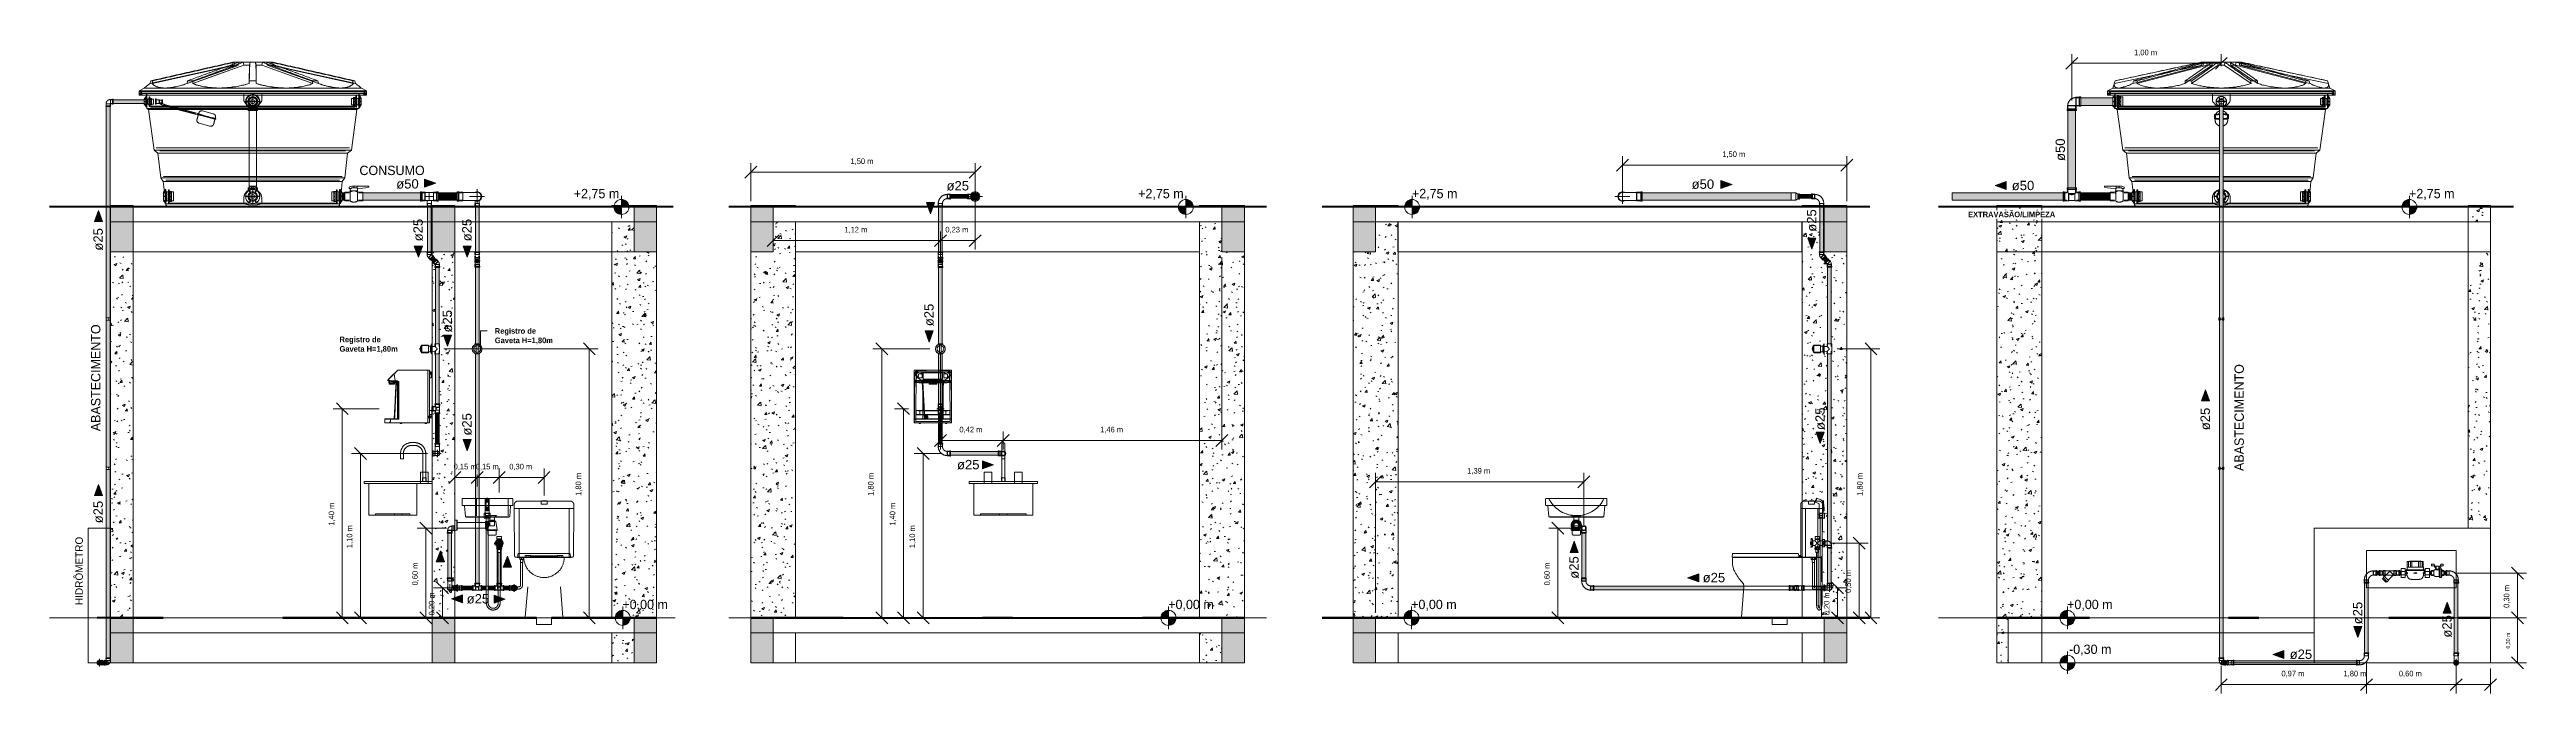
# Model space of a CAD drawing. Header units: metres. Extents: x 15 to 69.3, y -12.4 to 16.4.
# Drawn here: x 24.67 to 41.22, y -0.51 to 3.8 of the extents above; entities that cross this region are included whole.
import ezdxf

# ---------------------------------------------------------------- set-up
doc = ezdxf.new("R2010")
doc.units = ezdxf.units.M
doc.linetypes.add('IMPORT-DASHED2 _4_', pattern=[0.375, 0.25, -0.125])
doc.linetypes.add('IMPORT-HIDDEN2 _2_', pattern=[0.1875, 0.125, -0.0625])
for name, color, linetype, lineweight in [('001_Dark_1 10', 7, 'Continuous', 5), ('A-ANNO-DIMS', 7, 'Continuous', 5), ('A-ANNO-DIMS-25', 7, 'Continuous', 5), ('A-DETL', 7, 'Continuous', 5), ('A-DETL-GENF', 7, 'Continuous', 5), ('A-WALL', 7, 'Continuous', 9), ('G-ANNO-DIMS', 7, 'Continuous', 5), ('G-ANNO-TEXT', 7, 'Continuous', 5), ('KIRYA - PAREDE', 7, 'Continuous', 40), ('KIRYA - PAREDE VISTA', 7, 'Continuous', 15), ('KIRYA - PISO', 7, 'Continuous', 5), ('KIRYA - PROJEÇÃO', 7, 'IMPORT-DASHED2 _4_', 5), ('KIRYA - SQUADRIA', 7, 'Continuous', 5), ('LAYOUT-WC_COZINHA', 7, 'Continuous', 5), ('P-PIPE', 7, 'Continuous', 5), ('P-PIPE-CNTR', 7, 'Continuous', 5), ('P-PIPE-IDEN', 7, 'Continuous', 5), ('P-SANR-FIXT', 7, 'Continuous', 5), ('S-COLS', 7, 'Continuous', 5), ('VEGETAÇÃO', 7, 'Continuous', 5)]:
    doc.layers.add(name, color=color, linetype=linetype, lineweight=lineweight)
for name, color, linetype, lineweight, true_color in [('1095_ARQ_BASE_COBERTA_dwg', 7, 'Continuous', 5, 0x767676), ('1095_ARQ_BASE_dwg', 7, 'Continuous', 5, 0x767676), ('A-FLOR', 7, 'Continuous', 9, 0x007f00)]:
    doc.layers.add(name, color=color, linetype=linetype, lineweight=lineweight, true_color=true_color)
doc.styles.add('Arial_1', font='arial.ttf', dxfattribs={"height": 0.0625})
doc.styles.add('Century Gothic_2', font='GOTHIC.TTF', dxfattribs={"height": 0.05})
doc.styles.add('Century Gothic_3', font='GOTHIC.TTF', dxfattribs={"height": 0.0625})
doc.styles.add('Century Gothic_4', font='GOTHIC.TTF', dxfattribs={"height": 0.0375})
doc.styles.add('Century Gothic_5', font='GOTHIC.TTF', dxfattribs={"height": 0.025})
doc.styles.add('Century Gothic_B_3', font='GOTHICB.TTF', dxfattribs={"height": 0.0375})
doc.dimstyles.new('Setores_1_5_1', dxfattribs={"dimscale": 0.3048, "dimtxt": 0.039156, "dimasz": 0.260417, "dimexe": 0.19685, "dimexo": 0.123031, "dimgap": 0.143537, "dimtad": 1, "dimrnd": 0.01, "dimzin": 0, "dimdsep": 46, "dimtxsty": 'Century Gothic_4', "dimblk1": 'OBLIQUE', "dimblk2": 'OBLIQUE', "dimsah": 1, "dimcen": 0.09, "dimazin": 0, "dimtfac": 1, "dimtdec": 4, "dimtix": 1, "dimtmove": 0, "dimatfit": 3, "dimfxl": 1, "dimtvp": 1, "dimtolj": 1, "dimtzin": 0, "dimarcsym": 2})
doc.dimstyles.new('Setores_1_mm', dxfattribs={"dimscale": 0.3048, "dimtxt": 0.026104, "dimasz": 0.260417, "dimexe": 0.19685, "dimexo": 0.123031, "dimgap": 0.143537, "dimtad": 1, "dimrnd": 0.01, "dimzin": 0, "dimdsep": 46, "dimtxsty": 'Century Gothic_5', "dimblk1": 'OBLIQUE', "dimblk2": 'OBLIQUE', "dimsah": 1, "dimcen": 0.09, "dimazin": 0, "dimtfac": 1, "dimtdec": 4, "dimtix": 1, "dimtmove": 0, "dimatfit": 3, "dimfxl": 1, "dimtvp": 1, "dimtolj": 1, "dimtzin": 0, "dimarcsym": 2})
pattern_1 = [(50, (-13.363, 1.373), (0.1821895, -0.015938), [0.01905, -0.20955]), (355, (-13.363, 1.373), (-0.035242, 0.191059), [0.01524, -0.16764]), (100.451, (-13.348, 1.371), (0.146942, 0.17512), [0.01619, -0.17809]), (46.184, (-13.363, 1.423), (0.271077, -0.042045), [0.02857, -0.31432]), (96.636, (-13.34, 1.42), (0.237407, 0.247433), [0.02429, -0.26714]), (351.184, (-13.363, 1.423), (0.237406, 0.247428), [0.02286, -0.25146]), (21, (-13.338, 1.411), (0.15162, -0.102267), [0.01905, -0.20955]), (326, (-13.338, 1.411), (0.061803, 0.18419), [0.01524, -0.16764]), (71.451, (-13.325, 1.402), (0.213418, 0.081924), [0.01619, -0.17809]), (37.5, (-13.363, 1.373), (0.0030864, 0.084551), [0.00838, -0.15723, 0.00838, -0.1618, -0.16827]), (37.5, (-13.363, 1.373), (0.0030864, 0.084551), [-0.33579, 0.00838, -0.15989]), (7.5, (-13.363, 1.373), (0.0668157, 0.1001782), [0.00838, -0.08865, 0.00838, -0.15342, -0.06413]), (7.5, (-13.363, 1.373), (0.0668157, 0.1001782), [-0.25883, 0.00838, -0.05575]), (327.5, (-13.42, 1.373), (0.1355866, -0.0057276), [0.00838, -0.05512, 0.00838, -0.18974, -0.26289]), (327.5, (-13.42, 1.373), (0.1355866, -0.0057276), [-0.26162, 0.00838, -0.25451]), (317.5, (-13.445, 1.373), (0.1481253, 0.0254287), [0.00838, -0.07417, 0.00838, -0.12319, -0.18669]), (317.5, (-13.445, 1.373), (0.1481253, 0.0254287), [-0.21412, 0.00838, -0.17831])]
pattern_2 = [(50, (-17.334, 0.3775), (0.1821895, -0.015938), [0.01905, -0.20955]), (355, (-17.334, 0.3775), (-0.035242, 0.191059), [0.01524, -0.16764]), (100.451, (-17.319, 0.37617), (0.146942, 0.17512), [0.01619, -0.17809]), (46.184, (-17.334, 0.4283), (0.271077, -0.042045), [0.02857, -0.31432]), (96.636, (-17.311, 0.4248), (0.237407, 0.247433), [0.02429, -0.26714]), (351.184, (-17.334, 0.4283), (0.237406, 0.247428), [0.02286, -0.25146]), (21, (-17.308, 0.4156), (0.15162, -0.102267), [0.01905, -0.20955]), (326, (-17.308, 0.4156), (0.061803, 0.184189), [0.01524, -0.16764]), (71.451, (-17.296, 0.40708), (0.213418, 0.081924), [0.01619, -0.17809]), (37.5, (-17.334, 0.3775), (0.0030864, 0.084551), [0.00838, -0.15723, 0.00838, -0.1618, -0.16827]), (37.5, (-17.334, 0.3775), (0.0030864, 0.084551), [-0.33579, 0.00838, -0.15989]), (7.5, (-17.334, 0.3775), (0.0668157, 0.1001782), [0.00838, -0.08865, 0.00838, -0.15342, -0.06413]), (7.5, (-17.334, 0.3775), (0.0668157, 0.1001782), [-0.25883, 0.00838, -0.05575]), (327.5, (-17.39, 0.3775), (0.1355866, -0.0057276), [0.00838, -0.05512, 0.00838, -0.18974, -0.26289]), (327.5, (-17.39, 0.3775), (0.1355866, -0.0057276), [-0.26162, 0.00838, -0.25451]), (317.5, (-17.416, 0.3775), (0.1481253, 0.0254287), [0.00838, -0.07417, 0.00838, -0.12319, -0.18669]), (317.5, (-17.416, 0.3775), (0.1481253, 0.0254287), [-0.21412, 0.00838, -0.17831])]
pattern_3 = [(50, (16.834, 1.273), (0.18219, -0.015938), [0.01905, -0.20955]), (355, (16.834, 1.273), (-0.035242, 0.191059), [0.01524, -0.16764]), (100.451, (16.85, 1.271), (0.146942, 0.17512), [0.01619, -0.17809]), (46.184, (16.834, 1.323), (0.271077, -0.042045), [0.02858, -0.31433]), (96.636, (16.857, 1.32), (0.237407, 0.247433), [0.02429, -0.26714]), (351.184, (16.834, 1.323), (0.237406, 0.247428), [0.02286, -0.25146]), (21, (16.86, 1.311), (0.15162, -0.102267), [0.01905, -0.20955]), (326, (16.86, 1.311), (0.061803, 0.18419), [0.01524, -0.16764]), (71.451, (16.873, 1.302), (0.213418, 0.081924), [0.01619, -0.17809]), (37.5, (16.834, 1.273), (0.0030864, 0.084551), [0.00838, -0.15723, 0.00838, -0.1618, -0.16828]), (37.5, (16.834, 1.273), (0.0030864, 0.084551), [-0.33579, 0.00838, -0.15989]), (7.5, (16.834, 1.273), (0.0668157, 0.1001782), [0.00838, -0.08865, 0.00838, -0.15342, -0.06414]), (7.5, (16.834, 1.273), (0.0668157, 0.1001782), [-0.25883, 0.00838, -0.05575]), (327.5, (16.778, 1.273), (0.1355866, -0.0057276), [0.00838, -0.05512, 0.00838, -0.18974, -0.26289]), (327.5, (16.778, 1.273), (0.1355866, -0.0057276), [-0.26162, 0.00838, -0.25451]), (317.5, (16.752, 1.273), (0.148125, 0.025429), [0.00838, -0.07417, 0.00838, -0.12319, -0.18669]), (317.5, (16.752, 1.273), (0.148125, 0.025429), [-0.21412, 0.00838, -0.17831])]

msp = doc.modelspace()

# ---------------------------------------------------------------- texts
at = {"layer": 'G-ANNO-DIMS', "char_height": 0.0625, "attachment_point": 1, "line_spacing_factor": 0.984502, "style": 'Century Gothic_3'}
for s, insert, width in [('+2,75 m', (28.171, 2.871), 0.38527), ('+2,75 m', (31.944, 2.871), 0.38527), ('+2,75 m', (33.774, 2.871), 0.38527), ('+2,75 m', (40.44, 2.871), 0.38527), ('+0,00 m', (28.496, 0.121), 0.38527), ('+0,00 m', (32.145, 0.121), 0.38527), ('+0,00 m', (33.769, 0.121), 0.38527), ('+0,00 m', (38.154, 0.121), 0.38527), ('-0,30 m', (38.167, -0.179), 0.3563)]:
    msp.add_mtext(s, dxfattribs=dict(at, insert=insert, width=width))
at = {"layer": 'G-ANNO-TEXT', "color": 1, "true_color": 0xff0000, "insert": (24.839, 0.086), "char_height": 0.05, "width": 0.56118, "attachment_point": 1, "rotation": 90, "style": 'Century Gothic_2'}
msp.add_mtext('HIDRÔMETRO', dxfattribs=at)
at = {"layer": 'P-PIPE-IDEN', "char_height": 0.0625, "width": 0.18038, "attachment_point": 1, "rotation": 90, "style": 'Arial_1'}
for s, insert in [('ø50', (38.077, 3.058)), ('ø25', (27.099, 2.52)), ('ø25', (27.425, 2.52)), ('ø25', (36.415, 2.584)), ('ø25', (24.96, 2.458)), ('ø25', (27.295, 1.91)), ('ø25', (30.514, 1.952)), ('ø25', (27.425, 1.22)), ('ø25', (36.471, 1.257)), ('ø25', (39.046, 1.256)), ('ø25', (24.96, 0.633)), ('ø25', (34.826, 0.262)), ('ø25', (40.065, -0.043)), ('ø25', (40.662, -0.132))]:
    msp.add_mtext(s, dxfattribs=dict(at, insert=insert))
at = {"layer": 'P-PIPE-IDEN', "char_height": 0.0625, "width": 0.18038, "attachment_point": 1, "style": 'Arial_1'}
for s, insert in [('ø50', (26.984, 2.936)), ('ø25', (30.663, 2.923)), ('ø50', (35.644, 2.934)), ('ø50', (37.784, 2.925)), ('ø25', (30.733, 1.057)), ('ø25', (35.718, 0.301)), ('ø25', (27.455, 0.159)), ('ø25', (39.642, -0.212))]:
    msp.add_mtext(s, dxfattribs=dict(at, insert=insert))

# ---------------------------------------------------------------- blocks, each defined once
blk = doc.blocks.new('Pilar retangular - 15 x 30 cm-3622251-AA')
at = {"layer": 'S-COLS', "true_color": 0xeaeaea}
h = blk.add_hatch(dxfattribs=at)
h.set_pattern_fill('FP_4', color=254, style=0, pattern_type=2)
h.set_pattern_definition(pattern_1)
h.paths.add_polyline_path([(-12.228, -0.3), (-12.078, -0.3), (-12.078, -0.1), (-12.228, -0.1)])
h.paths.add_polyline_path([(-12.228, 0), (-11.928, 0), (-11.928, 2.45), (-12.078, 2.45), (-12.078, 2.65), (-12.228, 2.65), (-12.228, 0.128)])
h.paths.add_polyline_path([(-12.228, 2.75), (-11.928, 2.75), (-11.928, 2.76), (-12.228, 2.76)])
at = {"layer": 'S-COLS', "color": 253, "true_color": 0xaaaaaa}
for p, q in [((-12.228, 2.76), (-12.228, 2.75)), ((-11.928, 2.76), (-12.228, 2.76)), ((-12.228, 2.65), (-12.228, 0)), ((-11.928, 2.76), (-11.928, 2.75)), ((-11.928, 2.45), (-11.928, 0)), ((-12.228, -0.1), (-12.228, -0.3)), ((-12.078, -0.3), (-12.228, -0.3))]:
    blk.add_line(p, q, dxfattribs=at)
blk = doc.blocks.new('Pilar retangular - 15 x 30 cm-V17-AA')
at = {"layer": 'S-COLS', "true_color": 0xeaeaea}
h = blk.add_hatch(dxfattribs=at)
h.set_pattern_fill('FP_4', color=254, style=0, pattern_type=2)
h.set_pattern_definition(pattern_1)
h.paths.add_polyline_path([(-15.465, 0), (-15.428, 0), (-15.428, 2.45), (-15.578, 2.45), (-15.578, 0)])
h.paths.add_polyline_path([(-15.428, 2.75), (-15.428, 2.76), (-15.578, 2.76), (-15.578, 2.75), (-15.465, 2.75)])
at = {"layer": 'S-COLS', "color": 253, "true_color": 0xaaaaaa}
for p, q in [((-15.578, 2.76), (-15.578, 2.75)), ((-15.428, 2.76), (-15.578, 2.76)), ((-15.428, 2.76), (-15.428, 2.75)), ((-15.578, 2.45), (-15.578, 0.6)), ((-15.428, 2.45), (-15.428, 0))]:
    blk.add_line(p, q, dxfattribs=at)
blk = doc.blocks.new('Pilar retangular - 15 x 30 cm-V18-AA')
at = {"layer": 'S-COLS', "true_color": 0xeaeaea}
h = blk.add_hatch(dxfattribs=at)
h.set_pattern_fill('FP_4', color=254, style=0, pattern_type=2)
h.set_pattern_definition(pattern_1)
h.paths.add_polyline_path([(-13.382, 2.372), (-13.381, 2.37), (-13.381, 2.37)])
h.paths.add_polyline_path([(-13.381, 0), (-13.278, 0), (-13.278, 0.184), (-13.279, 0.183), (-13.282, 0.184), (-13.285, 0.186), (-13.286, 0.187), (-13.288, 0.186), (-13.291, 0.184), (-13.294, 0.184), (-13.298, 0.184), (-13.301, 0.185), (-13.305, 0.185), (-13.306, 0.184), (-13.308, 0.184), (-13.311, 0.183), (-13.317, 0.184), (-13.323, 0.188), (-13.324, 0.189), (-13.326, 0.192), (-13.328, 0.197), (-13.327, 0.204), (-13.327, 0.204), (-13.325, 0.21), (-13.325, 0.221), (-13.325, 0.246), (-13.326, 0.247), (-13.326, 0.262), (-13.328, 0.263), (-13.328, 0.267), (-13.324, 0.267), (-13.324, 0.566), (-13.328, 0.566), (-13.328, 0.57), (-13.326, 0.572), (-13.326, 0.585), (-13.325, 0.586), (-13.324, 0.594), (-13.322, 0.6), (-13.316, 0.606), (-13.311, 0.61), (-13.303, 0.613), (-13.297, 0.614), (-13.296, 0.615), (-13.283, 0.615), (-13.282, 0.616), (-13.278, 0.616), (-13.278, 2.45), (-13.428, 2.45), (-13.428, 2.426), (-13.423, 2.422), (-13.421, 2.421), (-13.418, 2.419), (-13.421, 2.416), (-13.403, 2.398), (-13.4, 2.401), (-13.398, 2.398), (-13.397, 2.396), (-13.389, 2.387), (-13.388, 2.385), (-13.382, 2.376), (-13.382, 2.372), (-13.38, 2.365), (-13.379, 2.364), (-13.379, 2.352), (-13.378, 2.35), (-13.378, 2.346), (-13.382, 2.346), (-13.382, 1.834), (-13.379, 1.834), (-13.379, 1.766), (-13.382, 1.766), (-13.382, 1.432), (-13.378, 1.432), (-13.378, 1.428), (-13.379, 1.427), (-13.379, 1.411), (-13.38, 1.409), (-13.38, 1.39), (-13.379, 1.39), (-13.379, 1.373), (-13.378, 1.372), (-13.378, 1.368), (-13.382, 1.368), (-13.382, 1.167), (-13.378, 1.167), (-13.378, 1.163), (-13.379, 1.162), (-13.379, 1.147), (-13.38, 1.146), (-13.38, 1.123), (-13.38, 1.108), (-13.378, 1.103), (-13.378, 1.1), (-13.379, 1.094), (-13.382, 1.089), (-13.383, 1.088), (-13.387, 1.085), (-13.391, 1.084), (-13.398, 1.084), (-13.399, 1.084), (-13.403, 1.086), (-13.409, 1.086), (-13.41, 1.085), (-13.423, 1.085), (-13.424, 1.084), (-13.428, 1.083), (-13.428, 0)])
h.paths.add_polyline_path([(-13.286, 0.213), (-13.285, 0.214), (-13.281, 0.216), (-13.279, 0.216), (-13.278, 0.216), (-13.278, 0.583), (-13.282, 0.583), (-13.283, 0.585), (-13.296, 0.585), (-13.297, 0.586), (-13.297, 0.586), (-13.298, 0.586), (-13.297, 0.585), (-13.296, 0.585), (-13.296, 0.572), (-13.295, 0.57), (-13.295, 0.566), (-13.299, 0.566), (-13.299, 0.267), (-13.295, 0.267), (-13.295, 0.263), (-13.296, 0.262), (-13.296, 0.247), (-13.297, 0.246), (-13.297, 0.218), (-13.297, 0.216), (-13.292, 0.216), (-13.29, 0.216), (-13.287, 0.214), (-13.287, 0.213)])
h.paths.add_polyline_path([(-13.408, 1.114), (-13.408, 1.114), (-13.408, 1.146), (-13.409, 1.147), (-13.409, 1.162), (-13.411, 1.163), (-13.411, 1.167), (-13.407, 1.167), (-13.407, 1.368), (-13.411, 1.368), (-13.411, 1.372), (-13.409, 1.373), (-13.409, 1.385), (-13.421, 1.385), (-13.422, 1.384), (-13.426, 1.384), (-13.426, 1.388), (-13.428, 1.387), (-13.428, 1.117), (-13.423, 1.116), (-13.422, 1.115), (-13.409, 1.115), (-13.409, 1.114)])
h.paths.add_polyline_path([(-13.426, 1.413), (-13.426, 1.417), (-13.422, 1.417), (-13.421, 1.415), (-13.409, 1.415), (-13.409, 1.427), (-13.411, 1.428), (-13.411, 1.432), (-13.407, 1.432), (-13.407, 1.766), (-13.41, 1.766), (-13.41, 1.784), (-13.428, 1.783), (-13.428, 1.413), (-13.426, 1.413)])
h.paths.add_polyline_path([(-13.41, 1.816), (-13.41, 1.834), (-13.407, 1.834), (-13.407, 2.346), (-13.411, 2.346), (-13.411, 2.35), (-13.409, 2.352), (-13.409, 2.364), (-13.408, 2.365), (-13.408, 2.366), (-13.408, 2.366), (-13.408, 2.366), (-13.41, 2.366), (-13.419, 2.375), (-13.421, 2.375), (-13.424, 2.377), (-13.421, 2.38), (-13.428, 2.387), (-13.428, 1.817), (-13.414, 1.816)])
h.paths.add_polyline_path([(-13.278, 2.75), (-13.278, 2.76), (-13.428, 2.76), (-13.428, 2.75), (-13.381, 2.75)])
at = {"layer": 'S-COLS', "color": 253, "true_color": 0xaaaaaa}
for p, q in [((-13.428, 2.76), (-13.428, 2.75)), ((-13.278, 2.76), (-13.428, 2.76)), ((-13.278, 2.76), (-13.278, 2.75)), ((-13.428, 2.45), (-13.428, 0)), ((-13.278, 2.45), (-13.278, 0))]:
    blk.add_line(p, q, dxfattribs=at)
blk = doc.blocks.new('UT_Bacia com caixa acoplada - UT_Bacia com caixa acoplada-3248018-AA')
at = {"layer": 'P-SANR-FIXT'}
for p, q in [((-12.881, 0.756), (-12.88, 0.731)), ((-12.881, 0.731), (-12.878, 0.416)), ((-12.881, 0.731), (-12.877, 0.731)), ((-12.877, 0.731), (-12.869, 0.731)), ((-12.856, 0.731), (-12.869, 0.731)), ((-12.869, 0.731), (-12.856, 0.731)), ((-12.822, 0.731), (-12.856, 0.731)), ((-12.856, 0.731), (-12.822, 0.731)), ((-12.787, 0.731), (-12.822, 0.731)), ((-12.822, 0.731), (-12.787, 0.731)), ((-12.752, 0.731), (-12.787, 0.731)), ((-12.787, 0.731), (-12.752, 0.731)), ((-12.716, 0.731), (-12.752, 0.731)), ((-12.752, 0.731), (-12.716, 0.731)), ((-12.645, 0.731), (-12.716, 0.731)), ((-12.716, 0.731), (-12.645, 0.731)), ((-12.695, 0.783), (-12.695, 0.781)), ((-12.665, 0.783), (-12.695, 0.783)), ((-12.665, 0.781), (-12.665, 0.783)), ((-12.61, 0.731), (-12.645, 0.731)), ((-12.645, 0.731), (-12.61, 0.731)), ((-12.574, 0.731), (-12.61, 0.731)), ((-12.61, 0.731), (-12.574, 0.731)), ((-12.54, 0.731), (-12.574, 0.731)), ((-12.574, 0.731), (-12.54, 0.731)), ((-12.505, 0.731), (-12.54, 0.731)), ((-12.54, 0.731), (-12.505, 0.731)), ((-12.493, 0.731), (-12.505, 0.731)), ((-12.505, 0.731), (-12.484, 0.731)), ((-12.484, 0.731), (-12.481, 0.731)), ((-12.483, 0.416), (-12.481, 0.731)), ((-12.481, 0.731), (-12.481, 0.756)), ((-12.855, 0.427), (-12.857, 0.412)), ((-12.504, 0.412), (-12.507, 0.427)), ((-12.79, 0.207), (-12.806, 0.005)), ((-12.555, 0.005), (-12.571, 0.207))]:
    blk.add_line(p, q, dxfattribs=at)
at = {"layer": 'P-SANR-FIXT', "color": 254, "true_color": 0xdfdfdf}
for p, q in [((-12.881, 0.731), (-12.879, 0.731)), ((-12.879, 0.731), (-12.88, 0.731)), ((-12.878, 0.731), (-12.879, 0.731)), ((-12.879, 0.731), (-12.878, 0.731)), ((-12.873, 0.731), (-12.878, 0.731)), ((-12.878, 0.731), (-12.873, 0.731)), ((-12.869, 0.731), (-12.873, 0.731)), ((-12.873, 0.731), (-12.869, 0.731)), ((-12.862, 0.731), (-12.869, 0.731)), ((-12.869, 0.731), (-12.862, 0.731)), ((-12.856, 0.731), (-12.862, 0.731)), ((-12.862, 0.731), (-12.856, 0.731)), ((-12.855, 0.731), (-12.856, 0.731)), ((-12.856, 0.731), (-12.848, 0.731)), ((-12.855, 0.781), (-12.855, 0.781)), ((-12.848, 0.731), (-12.855, 0.731)), ((-12.854, 0.781), (-12.854, 0.781)), ((-12.846, 0.731), (-12.848, 0.731)), ((-12.822, 0.731), (-12.846, 0.731)), ((-12.822, 0.731), (-12.846, 0.731)), ((-12.787, 0.731), (-12.822, 0.731)), ((-12.787, 0.731), (-12.822, 0.731)), ((-12.752, 0.731), (-12.787, 0.731)), ((-12.752, 0.731), (-12.787, 0.731)), ((-12.716, 0.731), (-12.752, 0.731)), ((-12.716, 0.731), (-12.752, 0.731)), ((-12.645, 0.731), (-12.716, 0.731)), ((-12.645, 0.731), (-12.716, 0.731)), ((-12.7, 0.781), (-12.696, 0.781)), ((-12.696, 0.781), (-12.7, 0.781)), ((-12.7, 0.761), (-12.66, 0.761)), ((-12.695, 0.781), (-12.695, 0.781)), ((-12.695, 0.781), (-12.681, 0.781)), ((-12.68, 0.781), (-12.665, 0.781)), ((-12.665, 0.781), (-12.66, 0.781)), ((-12.66, 0.781), (-12.665, 0.781)), ((-12.61, 0.731), (-12.645, 0.731)), ((-12.61, 0.731), (-12.645, 0.731)), ((-12.574, 0.731), (-12.61, 0.731)), ((-12.574, 0.731), (-12.61, 0.731)), ((-12.54, 0.731), (-12.574, 0.731)), ((-12.54, 0.731), (-12.574, 0.731)), ((-12.515, 0.731), (-12.54, 0.731)), ((-12.515, 0.731), (-12.54, 0.731)), ((-12.513, 0.731), (-12.515, 0.731)), ((-12.505, 0.731), (-12.513, 0.731)), ((-12.513, 0.731), (-12.505, 0.731)), ((-12.492, 0.731), (-12.505, 0.731)), ((-12.505, 0.731), (-12.492, 0.731)), ((-12.488, 0.731), (-12.492, 0.731)), ((-12.492, 0.731), (-12.488, 0.731)), ((-12.486, 0.731), (-12.488, 0.731)), ((-12.488, 0.731), (-12.484, 0.731)), ((-12.484, 0.731), (-12.486, 0.731)), ((-12.482, 0.731), (-12.484, 0.731)), ((-12.484, 0.731), (-12.482, 0.731)), ((-12.481, 0.731), (-12.482, 0.731)), ((-12.482, 0.731), (-12.481, 0.731)), ((-12.875, 0.409), (-12.875, 0.409)), ((-12.857, 0.411), (-12.857, 0.411)), ((-12.855, 0.407), (-12.855, 0.407)), ((-12.854, 0.406), (-12.854, 0.406)), ((-12.853, 0.43), (-12.853, 0.43)), ((-12.852, 0.406), (-12.853, 0.406)), ((-12.852, 0.43), (-12.852, 0.431)), ((-12.852, 0.406), (-12.852, 0.406)), ((-12.851, 0.406), (-12.852, 0.406)), ((-12.848, 0.431), (-12.848, 0.43)), ((-12.848, 0.43), (-12.848, 0.427)), ((-12.848, 0.427), (-12.848, 0.41)), ((-12.848, 0.41), (-12.848, 0.408)), ((-12.848, 0.408), (-12.848, 0.407)), ((-12.848, 0.407), (-12.848, 0.406)), ((-12.848, 0.406), (-12.848, 0.406)), ((-12.848, 0.406), (-12.847, 0.406)), ((-12.847, 0.406), (-12.846, 0.406)), ((-12.846, 0.406), (-12.807, 0.406)), ((-12.846, 0.406), (-12.807, 0.406)), ((-12.844, 0.431), (-12.843, 0.431)), ((-12.807, 0.417), (-12.807, 0.412)), ((-12.807, 0.417), (-12.807, 0.417)), ((-12.807, 0.411), (-12.807, 0.41)), ((-12.807, 0.41), (-12.807, 0.408)), ((-12.807, 0.408), (-12.807, 0.407)), ((-12.807, 0.407), (-12.807, 0.406)), ((-12.807, 0.406), (-12.795, 0.406)), ((-12.771, 0.415), (-12.771, 0.417)), ((-12.771, 0.414), (-12.771, 0.415)), ((-12.771, 0.412), (-12.771, 0.414)), ((-12.771, 0.41), (-12.771, 0.411)), ((-12.771, 0.41), (-12.771, 0.41)), ((-12.771, 0.409), (-12.771, 0.409)), ((-12.771, 0.408), (-12.771, 0.409)), ((-12.771, 0.408), (-12.771, 0.408)), ((-12.771, 0.406), (-12.771, 0.407)), ((-12.771, 0.407), (-12.771, 0.407)), ((-12.771, 0.406), (-12.764, 0.406)), ((-12.771, 0.406), (-12.723, 0.406)), ((-12.764, 0.406), (-12.681, 0.406)), ((-12.723, 0.406), (-12.681, 0.406)), ((-12.681, 0.406), (-12.639, 0.406)), ((-12.681, 0.406), (-12.639, 0.406)), ((-12.639, 0.406), (-12.591, 0.406)), ((-12.639, 0.406), (-12.591, 0.406)), ((-12.591, 0.417), (-12.591, 0.415)), ((-12.591, 0.414), (-12.591, 0.415)), ((-12.591, 0.411), (-12.591, 0.414)), ((-12.591, 0.41), (-12.591, 0.411)), ((-12.591, 0.41), (-12.591, 0.41)), ((-12.591, 0.409), (-12.591, 0.409)), ((-12.591, 0.408), (-12.591, 0.409)), ((-12.591, 0.408), (-12.591, 0.406)), ((-12.591, 0.406), (-12.591, 0.406)), ((-12.567, 0.406), (-12.555, 0.406)), ((-12.555, 0.411), (-12.555, 0.417)), ((-12.555, 0.41), (-12.555, 0.411)), ((-12.555, 0.409), (-12.555, 0.41)), ((-12.555, 0.407), (-12.555, 0.409)), ((-12.555, 0.406), (-12.555, 0.406)), ((-12.555, 0.406), (-12.515, 0.406)), ((-12.555, 0.406), (-12.515, 0.406)), ((-12.515, 0.406), (-12.513, 0.406)), ((-12.513, 0.431), (-12.513, 0.431)), ((-12.513, 0.43), (-12.513, 0.431)), ((-12.513, 0.427), (-12.513, 0.43)), ((-12.513, 0.41), (-12.513, 0.427)), ((-12.513, 0.407), (-12.513, 0.41)), ((-12.513, 0.406), (-12.513, 0.407)), ((-12.51, 0.406), (-12.511, 0.406)), ((-12.51, 0.431), (-12.509, 0.43)), ((-12.509, 0.406), (-12.51, 0.406)), ((-12.509, 0.43), (-12.508, 0.43)), ((-12.509, 0.406), (-12.509, 0.406)), ((-12.508, 0.406), (-12.508, 0.406)), ((-12.507, 0.428), (-12.507, 0.428)), ((-12.507, 0.407), (-12.507, 0.407)), ((-12.505, 0.408), (-12.505, 0.408)), ((-12.493, 0.406), (-12.493, 0.406)), ((-12.493, 0.406), (-12.493, 0.406)), ((-12.493, 0.406), (-12.493, 0.406)), ((-12.486, 0.409), (-12.486, 0.409))]:
    blk.add_line(p, q, dxfattribs=at)
at = {"layer": 'P-SANR-FIXT', "color": 253, "true_color": 0xa6a6a6}
for p, q in [((-12.877, 0.731), (-12.88, 0.731)), ((-12.869, 0.731), (-12.877, 0.731)), ((-12.848, 0.731), (-12.848, 0.431)), ((-12.7, 0.781), (-12.681, 0.781)), ((-12.7, 0.781), (-12.7, 0.78)), ((-12.681, 0.781), (-12.7, 0.781)), ((-12.7, 0.779), (-12.7, 0.765)), ((-12.7, 0.765), (-12.7, 0.761)), ((-12.7, 0.761), (-12.66, 0.761)), ((-12.665, 0.783), (-12.695, 0.783)), ((-12.68, 0.781), (-12.66, 0.781)), ((-12.66, 0.781), (-12.68, 0.781)), ((-12.66, 0.78), (-12.66, 0.781)), ((-12.66, 0.764), (-12.66, 0.78)), ((-12.66, 0.761), (-12.66, 0.764)), ((-12.513, 0.431), (-12.513, 0.731)), ((-12.507, 0.781), (-12.507, 0.781)), ((-12.484, 0.731), (-12.493, 0.731)), ((-12.481, 0.731), (-12.484, 0.731)), ((-12.852, 0.431), (-12.852, 0.431)), ((-12.846, 0.431), (-12.847, 0.431)), ((-12.847, 0.431), (-12.844, 0.431)), ((-12.847, 0.431), (-12.847, 0.43)), ((-12.771, 0.43), (-12.847, 0.43)), ((-12.847, 0.43), (-12.846, 0.43)), ((-12.844, 0.431), (-12.846, 0.431)), ((-12.846, 0.43), (-12.771, 0.43)), ((-12.846, 0.43), (-12.846, 0.43)), ((-12.771, 0.431), (-12.844, 0.431)), ((-12.844, 0.431), (-12.771, 0.431)), ((-12.831, 0.406), (-12.832, 0.406)), ((-12.816, 0.405), (-12.816, 0.404)), ((-12.816, 0.405), (-12.808, 0.405)), ((-12.816, 0.405), (-12.781, 0.405)), ((-12.795, 0.417), (-12.807, 0.417)), ((-12.807, 0.417), (-12.807, 0.412)), ((-12.807, 0.411), (-12.807, 0.408)), ((-12.807, 0.408), (-12.807, 0.407)), ((-12.807, 0.407), (-12.807, 0.406)), ((-12.807, 0.406), (-12.795, 0.406)), ((-12.807, 0.405), (-12.767, 0.405)), ((-12.807, 0.357), (-12.805, 0.352)), ((-12.795, 0.411), (-12.795, 0.417)), ((-12.783, 0.417), (-12.795, 0.417)), ((-12.795, 0.417), (-12.795, 0.411)), ((-12.795, 0.41), (-12.795, 0.411)), ((-12.795, 0.411), (-12.795, 0.41)), ((-12.795, 0.409), (-12.795, 0.41)), ((-12.795, 0.41), (-12.795, 0.409)), ((-12.795, 0.408), (-12.795, 0.409)), ((-12.795, 0.409), (-12.795, 0.408)), ((-12.795, 0.407), (-12.795, 0.407)), ((-12.795, 0.406), (-12.795, 0.407)), ((-12.795, 0.407), (-12.795, 0.406)), ((-12.795, 0.407), (-12.795, 0.407)), ((-12.795, 0.406), (-12.783, 0.406)), ((-12.771, 0.417), (-12.783, 0.417)), ((-12.783, 0.417), (-12.783, 0.416)), ((-12.783, 0.416), (-12.783, 0.417)), ((-12.783, 0.416), (-12.783, 0.411)), ((-12.783, 0.411), (-12.783, 0.416)), ((-12.783, 0.411), (-12.783, 0.41)), ((-12.783, 0.41), (-12.783, 0.411)), ((-12.783, 0.41), (-12.783, 0.408)), ((-12.783, 0.408), (-12.783, 0.41)), ((-12.783, 0.407), (-12.783, 0.407)), ((-12.783, 0.407), (-12.783, 0.407)), ((-12.783, 0.406), (-12.771, 0.406)), ((-12.783, 0.406), (-12.783, 0.406)), ((-12.783, 0.406), (-12.783, 0.406)), ((-12.781, 0.405), (-12.681, 0.405)), ((-12.612, 0.431), (-12.771, 0.431)), ((-12.771, 0.431), (-12.59, 0.431)), ((-12.771, 0.43), (-12.591, 0.43)), ((-12.59, 0.43), (-12.771, 0.43)), ((-12.771, 0.412), (-12.771, 0.417)), ((-12.591, 0.415), (-12.771, 0.415)), ((-12.771, 0.408), (-12.771, 0.411)), ((-12.771, 0.408), (-12.6, 0.408)), ((-12.771, 0.407), (-12.771, 0.407)), ((-12.771, 0.406), (-12.771, 0.407)), ((-12.767, 0.405), (-12.727, 0.405)), ((-12.727, 0.405), (-12.704, 0.405)), ((-12.704, 0.405), (-12.681, 0.405)), ((-12.681, 0.405), (-12.581, 0.405)), ((-12.681, 0.405), (-12.657, 0.405)), ((-12.657, 0.405), (-12.634, 0.405)), ((-12.634, 0.405), (-12.554, 0.405)), ((-12.591, 0.431), (-12.612, 0.431)), ((-12.6, 0.408), (-12.591, 0.408)), ((-12.591, 0.431), (-12.552, 0.431)), ((-12.552, 0.43), (-12.591, 0.43)), ((-12.579, 0.417), (-12.591, 0.417)), ((-12.591, 0.417), (-12.591, 0.411)), ((-12.591, 0.411), (-12.591, 0.409)), ((-12.591, 0.409), (-12.591, 0.406)), ((-12.591, 0.406), (-12.579, 0.406)), ((-12.591, 0.406), (-12.591, 0.406)), ((-12.534, 0.431), (-12.59, 0.431)), ((-12.59, 0.43), (-12.552, 0.43)), ((-12.581, 0.405), (-12.565, 0.405)), ((-12.579, 0.416), (-12.579, 0.417)), ((-12.567, 0.417), (-12.579, 0.417)), ((-12.579, 0.417), (-12.579, 0.416)), ((-12.579, 0.411), (-12.579, 0.416)), ((-12.579, 0.416), (-12.579, 0.415)), ((-12.579, 0.415), (-12.579, 0.411)), ((-12.579, 0.41), (-12.579, 0.411)), ((-12.579, 0.411), (-12.579, 0.409)), ((-12.579, 0.409), (-12.579, 0.41)), ((-12.579, 0.406), (-12.579, 0.409)), ((-12.579, 0.409), (-12.579, 0.406)), ((-12.579, 0.406), (-12.579, 0.406)), ((-12.579, 0.406), (-12.567, 0.406)), ((-12.579, 0.406), (-12.579, 0.406)), ((-12.555, 0.417), (-12.567, 0.417)), ((-12.567, 0.417), (-12.567, 0.411)), ((-12.567, 0.411), (-12.567, 0.417)), ((-12.567, 0.417), (-12.567, 0.417)), ((-12.567, 0.411), (-12.567, 0.41)), ((-12.567, 0.41), (-12.567, 0.411)), ((-12.567, 0.41), (-12.567, 0.408)), ((-12.567, 0.41), (-12.567, 0.41)), ((-12.567, 0.408), (-12.567, 0.41)), ((-12.567, 0.408), (-12.567, 0.406)), ((-12.567, 0.406), (-12.567, 0.408)), ((-12.567, 0.406), (-12.555, 0.406)), ((-12.565, 0.405), (-12.546, 0.405)), ((-12.555, 0.411), (-12.555, 0.417)), ((-12.555, 0.409), (-12.555, 0.411)), ((-12.555, 0.407), (-12.555, 0.409)), ((-12.555, 0.406), (-12.555, 0.406)), ((-12.555, 0.406), (-12.532, 0.406)), ((-12.554, 0.405), (-12.546, 0.405)), ((-12.552, 0.431), (-12.534, 0.431)), ((-12.552, 0.43), (-12.516, 0.43)), ((-12.515, 0.43), (-12.552, 0.43)), ((-12.546, 0.404), (-12.546, 0.405)), ((-12.546, 0.402), (-12.546, 0.404)), ((-12.534, 0.431), (-12.532, 0.431)), ((-12.516, 0.431), (-12.534, 0.431)), ((-12.532, 0.431), (-12.515, 0.431)), ((-12.515, 0.431), (-12.516, 0.431)), ((-12.516, 0.43), (-12.515, 0.43)), ((-12.516, 0.43), (-12.516, 0.43)), ((-12.515, 0.431), (-12.515, 0.43)), ((-12.511, 0.406), (-12.511, 0.406)), ((-12.511, 0.406), (-12.511, 0.406)), ((-12.51, 0.431), (-12.51, 0.431)), ((-12.508, 0.43), (-12.508, 0.43)), ((-12.771, 0.304), (-12.767, 0.301))]:
    blk.add_line(p, q, dxfattribs=at)
at = {"layer": 'P-SANR-FIXT', "color": 7, "true_color": 0xfafafa}
for p, q in [((-12.847, 0.731), (-12.848, 0.731)), ((-12.847, 0.731), (-12.848, 0.731)), ((-12.848, 0.731), (-12.847, 0.731)), ((-12.846, 0.731), (-12.847, 0.731)), ((-12.847, 0.731), (-12.847, 0.731)), ((-12.846, 0.731), (-12.847, 0.731)), ((-12.847, 0.731), (-12.846, 0.731)), ((-12.822, 0.731), (-12.846, 0.731)), ((-12.846, 0.731), (-12.846, 0.731)), ((-12.846, 0.731), (-12.822, 0.731)), ((-12.787, 0.731), (-12.822, 0.731)), ((-12.822, 0.731), (-12.787, 0.731)), ((-12.752, 0.731), (-12.787, 0.731)), ((-12.787, 0.731), (-12.752, 0.731)), ((-12.716, 0.731), (-12.752, 0.731)), ((-12.752, 0.731), (-12.716, 0.731)), ((-12.7, 0.731), (-12.716, 0.731)), ((-12.716, 0.731), (-12.7, 0.731)), ((-12.681, 0.731), (-12.7, 0.731)), ((-12.681, 0.731), (-12.7, 0.731)), ((-12.66, 0.731), (-12.68, 0.731)), ((-12.66, 0.731), (-12.68, 0.731)), ((-12.645, 0.731), (-12.66, 0.731)), ((-12.66, 0.731), (-12.645, 0.731)), ((-12.61, 0.731), (-12.645, 0.731)), ((-12.645, 0.731), (-12.61, 0.731)), ((-12.574, 0.731), (-12.61, 0.731)), ((-12.61, 0.731), (-12.574, 0.731)), ((-12.54, 0.731), (-12.574, 0.731)), ((-12.574, 0.731), (-12.54, 0.731)), ((-12.516, 0.731), (-12.54, 0.731)), ((-12.54, 0.731), (-12.516, 0.731)), ((-12.514, 0.731), (-12.516, 0.731)), ((-12.515, 0.731), (-12.516, 0.731)), ((-12.516, 0.731), (-12.514, 0.731)), ((-12.514, 0.731), (-12.515, 0.731)), ((-12.515, 0.731), (-12.515, 0.731)), ((-12.514, 0.731), (-12.514, 0.731)), ((-12.513, 0.731), (-12.514, 0.731)), ((-12.514, 0.731), (-12.514, 0.731)), ((-12.507, 0.781), (-12.507, 0.781)), ((-12.848, 0.406), (-12.847, 0.406)), ((-12.847, 0.406), (-12.847, 0.406)), ((-12.847, 0.406), (-12.846, 0.406)), ((-12.847, 0.406), (-12.847, 0.406)), ((-12.846, 0.406), (-12.846, 0.406)), ((-12.846, 0.406), (-12.846, 0.406)), ((-12.842, 0.406), (-12.841, 0.406)), ((-12.842, 0.406), (-12.841, 0.406)), ((-12.821, 0.406), (-12.819, 0.406)), ((-12.821, 0.406), (-12.819, 0.406)), ((-12.807, 0.41), (-12.807, 0.41)), ((-12.807, 0.406), (-12.795, 0.406)), ((-12.807, 0.406), (-12.795, 0.406)), ((-12.795, 0.406), (-12.771, 0.406)), ((-12.795, 0.406), (-12.771, 0.406)), ((-12.771, 0.415), (-12.771, 0.415)), ((-12.771, 0.408), (-12.771, 0.408)), ((-12.591, 0.415), (-12.591, 0.415)), ((-12.591, 0.408), (-12.591, 0.408)), ((-12.591, 0.406), (-12.567, 0.406)), ((-12.591, 0.406), (-12.567, 0.406)), ((-12.567, 0.406), (-12.555, 0.406)), ((-12.567, 0.406), (-12.555, 0.406)), ((-12.555, 0.41), (-12.555, 0.41)), ((-12.516, 0.406), (-12.515, 0.406)), ((-12.515, 0.406), (-12.515, 0.406)), ((-12.515, 0.406), (-12.514, 0.406)), ((-12.514, 0.406), (-12.515, 0.406)), ((-12.515, 0.406), (-12.515, 0.406)), ((-12.514, 0.406), (-12.513, 0.406)), ((-12.514, 0.406), (-12.514, 0.406))]:
    blk.add_line(p, q, dxfattribs=at)
at = {"layer": 'P-SANR-FIXT', "color": 7, "true_color": 0xf3f3f3}
for p, q in [((-12.847, 0.731), (-12.848, 0.731)), ((-12.846, 0.731), (-12.847, 0.731)), ((-12.846, 0.731), (-12.847, 0.731)), ((-12.822, 0.731), (-12.846, 0.731)), ((-12.822, 0.731), (-12.846, 0.731)), ((-12.787, 0.731), (-12.822, 0.731)), ((-12.787, 0.731), (-12.822, 0.731)), ((-12.752, 0.731), (-12.787, 0.731)), ((-12.752, 0.731), (-12.787, 0.731)), ((-12.716, 0.731), (-12.752, 0.731)), ((-12.716, 0.731), (-12.752, 0.731)), ((-12.7, 0.731), (-12.716, 0.731)), ((-12.7, 0.731), (-12.716, 0.731)), ((-12.681, 0.731), (-12.7, 0.731)), ((-12.7, 0.731), (-12.7, 0.731)), ((-12.698, 0.731), (-12.7, 0.731)), ((-12.686, 0.731), (-12.698, 0.731)), ((-12.696, 0.781), (-12.681, 0.781)), ((-12.681, 0.781), (-12.696, 0.781)), ((-12.695, 0.781), (-12.681, 0.781)), ((-12.681, 0.731), (-12.686, 0.731)), ((-12.68, 0.781), (-12.665, 0.781)), ((-12.68, 0.781), (-12.665, 0.781)), ((-12.665, 0.781), (-12.68, 0.781)), ((-12.66, 0.731), (-12.68, 0.731)), ((-12.67, 0.731), (-12.68, 0.731)), ((-12.66, 0.731), (-12.67, 0.731)), ((-12.645, 0.731), (-12.66, 0.731)), ((-12.645, 0.731), (-12.66, 0.731)), ((-12.61, 0.731), (-12.645, 0.731)), ((-12.61, 0.731), (-12.645, 0.731)), ((-12.574, 0.731), (-12.61, 0.731)), ((-12.574, 0.731), (-12.61, 0.731)), ((-12.54, 0.731), (-12.574, 0.731)), ((-12.54, 0.731), (-12.574, 0.731)), ((-12.516, 0.731), (-12.54, 0.731)), ((-12.516, 0.731), (-12.54, 0.731)), ((-12.514, 0.731), (-12.516, 0.731)), ((-12.514, 0.731), (-12.515, 0.731)), ((-12.514, 0.731), (-12.514, 0.731)), ((-12.508, 0.781), (-12.507, 0.781)), ((-12.878, 0.416), (-12.878, 0.416)), ((-12.867, 0.406), (-12.867, 0.406)), ((-12.856, 0.407), (-12.856, 0.407)), ((-12.848, 0.431), (-12.848, 0.431)), ((-12.848, 0.406), (-12.847, 0.406)), ((-12.847, 0.406), (-12.847, 0.406)), ((-12.847, 0.406), (-12.847, 0.406)), ((-12.846, 0.406), (-12.842, 0.406)), ((-12.846, 0.406), (-12.842, 0.406)), ((-12.846, 0.406), (-12.846, 0.406)), ((-12.819, 0.406), (-12.807, 0.406)), ((-12.819, 0.406), (-12.807, 0.406)), ((-12.807, 0.406), (-12.795, 0.406)), ((-12.807, 0.406), (-12.795, 0.406)), ((-12.795, 0.416), (-12.795, 0.417)), ((-12.795, 0.417), (-12.795, 0.411)), ((-12.795, 0.413), (-12.795, 0.416)), ((-12.795, 0.411), (-12.795, 0.413)), ((-12.795, 0.41), (-12.795, 0.411)), ((-12.795, 0.411), (-12.795, 0.41)), ((-12.795, 0.409), (-12.795, 0.41)), ((-12.795, 0.41), (-12.795, 0.409)), ((-12.795, 0.409), (-12.795, 0.409)), ((-12.795, 0.408), (-12.795, 0.409)), ((-12.795, 0.409), (-12.795, 0.408)), ((-12.795, 0.406), (-12.795, 0.407)), ((-12.795, 0.407), (-12.795, 0.407)), ((-12.795, 0.407), (-12.795, 0.407)), ((-12.795, 0.407), (-12.795, 0.406)), ((-12.795, 0.406), (-12.795, 0.406)), ((-12.795, 0.406), (-12.771, 0.406)), ((-12.795, 0.406), (-12.771, 0.406)), ((-12.783, 0.417), (-12.783, 0.416)), ((-12.783, 0.416), (-12.783, 0.417)), ((-12.783, 0.416), (-12.783, 0.415)), ((-12.783, 0.411), (-12.783, 0.416)), ((-12.783, 0.415), (-12.783, 0.413)), ((-12.783, 0.413), (-12.783, 0.411)), ((-12.783, 0.411), (-12.783, 0.41)), ((-12.783, 0.41), (-12.783, 0.411)), ((-12.783, 0.41), (-12.783, 0.408)), ((-12.783, 0.409), (-12.783, 0.41)), ((-12.783, 0.408), (-12.783, 0.409)), ((-12.783, 0.407), (-12.783, 0.407)), ((-12.783, 0.407), (-12.783, 0.407)), ((-12.783, 0.406), (-12.783, 0.406)), ((-12.783, 0.406), (-12.783, 0.406)), ((-12.771, 0.414), (-12.771, 0.415)), ((-12.771, 0.414), (-12.771, 0.415)), ((-12.771, 0.413), (-12.771, 0.414)), ((-12.771, 0.413), (-12.771, 0.414)), ((-12.771, 0.412), (-12.771, 0.413)), ((-12.771, 0.412), (-12.771, 0.413)), ((-12.771, 0.412), (-12.771, 0.412)), ((-12.771, 0.41), (-12.771, 0.411)), ((-12.771, 0.41), (-12.771, 0.411)), ((-12.771, 0.41), (-12.771, 0.41)), ((-12.771, 0.41), (-12.771, 0.41)), ((-12.771, 0.408), (-12.771, 0.409)), ((-12.771, 0.409), (-12.771, 0.409)), ((-12.771, 0.408), (-12.771, 0.409)), ((-12.771, 0.409), (-12.771, 0.409)), ((-12.771, 0.408), (-12.771, 0.408)), ((-12.771, 0.408), (-12.771, 0.408)), ((-12.771, 0.406), (-12.681, 0.406)), ((-12.771, 0.406), (-12.681, 0.406)), ((-12.681, 0.406), (-12.681, 0.406)), ((-12.681, 0.406), (-12.591, 0.406)), ((-12.681, 0.406), (-12.681, 0.406)), ((-12.681, 0.406), (-12.591, 0.406)), ((-12.591, 0.415), (-12.591, 0.414)), ((-12.591, 0.415), (-12.591, 0.415)), ((-12.591, 0.414), (-12.591, 0.415)), ((-12.591, 0.414), (-12.591, 0.411)), ((-12.591, 0.411), (-12.591, 0.414)), ((-12.591, 0.411), (-12.591, 0.41)), ((-12.591, 0.41), (-12.591, 0.411)), ((-12.591, 0.41), (-12.591, 0.41)), ((-12.591, 0.41), (-12.591, 0.41)), ((-12.591, 0.41), (-12.591, 0.41)), ((-12.591, 0.409), (-12.591, 0.408)), ((-12.591, 0.409), (-12.591, 0.409)), ((-12.591, 0.408), (-12.591, 0.409)), ((-12.591, 0.409), (-12.591, 0.409)), ((-12.591, 0.408), (-12.591, 0.408)), ((-12.591, 0.406), (-12.567, 0.406)), ((-12.591, 0.406), (-12.567, 0.406)), ((-12.579, 0.417), (-12.579, 0.417)), ((-12.579, 0.416), (-12.579, 0.417)), ((-12.579, 0.417), (-12.579, 0.416)), ((-12.579, 0.414), (-12.579, 0.416)), ((-12.579, 0.416), (-12.579, 0.411)), ((-12.579, 0.411), (-12.579, 0.414)), ((-12.579, 0.41), (-12.579, 0.411)), ((-12.579, 0.411), (-12.579, 0.41)), ((-12.579, 0.409), (-12.579, 0.41)), ((-12.579, 0.41), (-12.579, 0.409)), ((-12.579, 0.408), (-12.579, 0.409)), ((-12.579, 0.409), (-12.579, 0.406)), ((-12.579, 0.407), (-12.579, 0.408)), ((-12.579, 0.406), (-12.579, 0.407)), ((-12.579, 0.406), (-12.579, 0.406)), ((-12.579, 0.406), (-12.579, 0.406)), ((-12.567, 0.417), (-12.567, 0.413)), ((-12.567, 0.415), (-12.567, 0.417)), ((-12.567, 0.413), (-12.567, 0.415)), ((-12.567, 0.413), (-12.567, 0.411)), ((-12.567, 0.411), (-12.567, 0.413)), ((-12.567, 0.411), (-12.567, 0.41)), ((-12.567, 0.41), (-12.567, 0.411)), ((-12.567, 0.41), (-12.567, 0.408)), ((-12.567, 0.408), (-12.567, 0.41)), ((-12.567, 0.408), (-12.567, 0.406)), ((-12.567, 0.406), (-12.567, 0.408)), ((-12.567, 0.406), (-12.567, 0.406)), ((-12.567, 0.406), (-12.555, 0.406)), ((-12.567, 0.406), (-12.555, 0.406)), ((-12.555, 0.406), (-12.516, 0.406)), ((-12.555, 0.406), (-12.516, 0.406)), ((-12.516, 0.406), (-12.515, 0.406)), ((-12.514, 0.406), (-12.515, 0.406)), ((-12.515, 0.406), (-12.514, 0.406)), ((-12.514, 0.406), (-12.514, 0.406)), ((-12.513, 0.431), (-12.513, 0.431)), ((-12.504, 0.409), (-12.504, 0.409))]:
    blk.add_line(p, q, dxfattribs=at)
at = {"layer": 'P-SANR-FIXT', "color": 7, "true_color": 0xfdfdfd}
for p, q in [((-12.681, 0.731), (-12.7, 0.731)), ((-12.7, 0.731), (-12.681, 0.731)), ((-12.66, 0.731), (-12.68, 0.731)), ((-12.68, 0.731), (-12.66, 0.731)), ((-12.841, 0.406), (-12.839, 0.406)), ((-12.841, 0.406), (-12.839, 0.406)), ((-12.839, 0.406), (-12.821, 0.406)), ((-12.839, 0.406), (-12.821, 0.406)), ((-12.771, 0.415), (-12.771, 0.415)), ((-12.771, 0.41), (-12.771, 0.41)), ((-12.771, 0.408), (-12.771, 0.408)), ((-12.591, 0.415), (-12.591, 0.415)), ((-12.591, 0.41), (-12.591, 0.41)), ((-12.591, 0.408), (-12.591, 0.408))]:
    blk.add_line(p, q, dxfattribs=at)
at = {"layer": 'P-SANR-FIXT', "color": 7, "true_color": 0xfefefe}
for p, q in [((-12.795, 0.41), (-12.795, 0.41)), ((-12.795, 0.41), (-12.795, 0.41)), ((-12.783, 0.41), (-12.783, 0.41)), ((-12.783, 0.41), (-12.783, 0.41)), ((-12.579, 0.41), (-12.579, 0.41)), ((-12.579, 0.41), (-12.579, 0.41)), ((-12.567, 0.41), (-12.567, 0.41)), ((-12.567, 0.41), (-12.567, 0.41))]:
    blk.add_line(p, q, dxfattribs=at)
at = {"layer": 'P-SANR-FIXT', "flags": 128}
for points in [[(-12.881, 0.756), (-12.881, 0.757), (-12.881, 0.758), (-12.881, 0.759), (-12.88, 0.76), (-12.88, 0.761), (-12.88, 0.762), (-12.88, 0.763), (-12.879, 0.764), (-12.879, 0.765), (-12.879, 0.766), (-12.878, 0.766), (-12.878, 0.767), (-12.877, 0.768), (-12.877, 0.769), (-12.876, 0.77), (-12.876, 0.771), (-12.875, 0.772), (-12.875, 0.772), (-12.874, 0.773), (-12.873, 0.774), (-12.873, 0.774), (-12.872, 0.775), (-12.871, 0.776), (-12.87, 0.776), (-12.869, 0.777), (-12.869, 0.777), (-12.868, 0.778), (-12.867, 0.778), (-12.866, 0.779), (-12.865, 0.779), (-12.864, 0.78), (-12.863, 0.78), (-12.862, 0.78), (-12.861, 0.78), (-12.86, 0.781), (-12.859, 0.781), (-12.858, 0.781), (-12.857, 0.781), (-12.856, 0.781), (-12.856, 0.781)], [(-12.849, 0.781), (-12.849, 0.781), (-12.849, 0.781), (-12.85, 0.781), (-12.85, 0.781), (-12.85, 0.781), (-12.851, 0.781), (-12.851, 0.781), (-12.851, 0.781), (-12.852, 0.781), (-12.852, 0.781), (-12.852, 0.781), (-12.853, 0.781), (-12.853, 0.781), (-12.853, 0.781), (-12.854, 0.781), (-12.854, 0.781), (-12.854, 0.781), (-12.854, 0.781), (-12.854, 0.781), (-12.855, 0.781), (-12.855, 0.781), (-12.855, 0.781), (-12.855, 0.781), (-12.855, 0.781), (-12.855, 0.781), (-12.855, 0.781), (-12.855, 0.781), (-12.856, 0.781), (-12.856, 0.781), (-12.856, 0.781), (-12.856, 0.781), (-12.856, 0.781)], [(-12.513, 0.781), (-12.535, 0.781), (-12.557, 0.781), (-12.579, 0.781), (-12.601, 0.781), (-12.624, 0.781), (-12.646, 0.781), (-12.669, 0.781), (-12.692, 0.781), (-12.714, 0.781), (-12.737, 0.781), (-12.759, 0.781), (-12.782, 0.781), (-12.804, 0.781), (-12.826, 0.781), (-12.848, 0.781), (-12.849, 0.781)], [(-12.506, 0.781), (-12.506, 0.781), (-12.506, 0.781), (-12.506, 0.781), (-12.506, 0.781), (-12.506, 0.781), (-12.506, 0.781), (-12.506, 0.781), (-12.506, 0.781), (-12.506, 0.781), (-12.506, 0.781), (-12.507, 0.781), (-12.507, 0.781), (-12.507, 0.781), (-12.507, 0.781), (-12.507, 0.781), (-12.508, 0.781), (-12.508, 0.781), (-12.508, 0.781), (-12.508, 0.781), (-12.509, 0.781), (-12.509, 0.781), (-12.509, 0.781), (-12.51, 0.781), (-12.51, 0.781), (-12.51, 0.781), (-12.511, 0.781), (-12.511, 0.781), (-12.511, 0.781), (-12.512, 0.781), (-12.512, 0.781), (-12.512, 0.781), (-12.513, 0.781)], [(-12.506, 0.781), (-12.505, 0.781), (-12.504, 0.781), (-12.503, 0.781), (-12.502, 0.781), (-12.501, 0.781), (-12.5, 0.78), (-12.499, 0.78), (-12.498, 0.78), (-12.497, 0.779), (-12.496, 0.779), (-12.495, 0.779), (-12.494, 0.778), (-12.493, 0.778), (-12.492, 0.777), (-12.492, 0.777), (-12.491, 0.776), (-12.49, 0.775), (-12.489, 0.775), (-12.488, 0.774), (-12.488, 0.773), (-12.487, 0.773), (-12.486, 0.772), (-12.486, 0.771), (-12.485, 0.77), (-12.485, 0.77), (-12.484, 0.769), (-12.484, 0.768), (-12.483, 0.767), (-12.483, 0.766), (-12.482, 0.765), (-12.482, 0.764), (-12.482, 0.763), (-12.481, 0.762), (-12.481, 0.761), (-12.481, 0.76), (-12.481, 0.759), (-12.481, 0.758), (-12.481, 0.757), (-12.481, 0.756), (-12.481, 0.756)], [(-12.875, 0.409), (-12.875, 0.409), (-12.876, 0.41), (-12.876, 0.41), (-12.876, 0.41), (-12.876, 0.411), (-12.877, 0.411), (-12.877, 0.411), (-12.877, 0.412), (-12.877, 0.412), (-12.877, 0.412), (-12.877, 0.413), (-12.878, 0.413), (-12.878, 0.414), (-12.878, 0.414), (-12.878, 0.414), (-12.878, 0.415), (-12.878, 0.415), (-12.878, 0.415), (-12.878, 0.416)], [(-12.868, 0.406), (-12.868, 0.406), (-12.869, 0.406), (-12.869, 0.406), (-12.87, 0.406), (-12.87, 0.406), (-12.87, 0.406), (-12.871, 0.406), (-12.871, 0.407), (-12.871, 0.407), (-12.872, 0.407), (-12.872, 0.407), (-12.873, 0.407), (-12.873, 0.407), (-12.873, 0.408), (-12.874, 0.408), (-12.874, 0.408), (-12.874, 0.408), (-12.875, 0.408), (-12.875, 0.409)], [(-12.868, 0.406), (-12.868, 0.406), (-12.868, 0.406), (-12.868, 0.406), (-12.868, 0.406), (-12.868, 0.406), (-12.867, 0.406), (-12.867, 0.406), (-12.867, 0.406), (-12.867, 0.406), (-12.866, 0.406), (-12.866, 0.406), (-12.865, 0.406), (-12.865, 0.406), (-12.865, 0.406), (-12.864, 0.406), (-12.864, 0.406), (-12.863, 0.406), (-12.862, 0.406), (-12.862, 0.406), (-12.861, 0.406), (-12.861, 0.406), (-12.86, 0.406), (-12.859, 0.406), (-12.858, 0.406), (-12.858, 0.406), (-12.857, 0.406), (-12.856, 0.406), (-12.855, 0.406), (-12.855, 0.406), (-12.854, 0.406), (-12.853, 0.406), (-12.852, 0.406)], [(-12.501, 0.405), (-12.502, 0.405), (-12.502, 0.405), (-12.503, 0.405), (-12.504, 0.405), (-12.505, 0.405), (-12.507, 0.405), (-12.508, 0.405), (-12.511, 0.405), (-12.513, 0.405), (-12.516, 0.405), (-12.519, 0.405), (-12.522, 0.405), (-12.525, 0.405), (-12.529, 0.405), (-12.533, 0.405), (-12.537, 0.405), (-12.541, 0.405), (-12.546, 0.405), (-12.551, 0.405), (-12.556, 0.405), (-12.561, 0.405), (-12.566, 0.405), (-12.572, 0.405), (-12.578, 0.405), (-12.584, 0.405), (-12.59, 0.405), (-12.596, 0.405), (-12.603, 0.405), (-12.609, 0.405), (-12.616, 0.405), (-12.622, 0.405), (-12.629, 0.405), (-12.636, 0.405), (-12.643, 0.405), (-12.65, 0.405), (-12.657, 0.405), (-12.664, 0.405), (-12.672, 0.405), (-12.679, 0.405), (-12.686, 0.405), (-12.693, 0.405), (-12.7, 0.405), (-12.707, 0.405), (-12.714, 0.405), (-12.721, 0.405), (-12.728, 0.405), (-12.735, 0.405), (-12.742, 0.405), (-12.749, 0.405), (-12.755, 0.405), (-12.762, 0.405), (-12.768, 0.405), (-12.774, 0.405), (-12.78, 0.405), (-12.786, 0.405), (-12.792, 0.405), (-12.797, 0.405), (-12.803, 0.405), (-12.808, 0.405), (-12.813, 0.405), (-12.818, 0.405), (-12.822, 0.405), (-12.826, 0.405), (-12.83, 0.405), (-12.834, 0.405), (-12.838, 0.405), (-12.841, 0.405), (-12.844, 0.405), (-12.847, 0.405), (-12.85, 0.405), (-12.852, 0.405), (-12.854, 0.405), (-12.855, 0.405), (-12.857, 0.405), (-12.858, 0.405), (-12.859, 0.405), (-12.86, 0.405), (-12.86, 0.405), (-12.86, 0.405)], [(-12.852, 0.431), (-12.851, 0.431), (-12.851, 0.431), (-12.851, 0.431), (-12.851, 0.431), (-12.851, 0.431), (-12.85, 0.431), (-12.85, 0.431), (-12.85, 0.431)], [(-12.852, 0.406), (-12.852, 0.406), (-12.852, 0.406), (-12.851, 0.406), (-12.85, 0.406), (-12.849, 0.406), (-12.847, 0.406), (-12.846, 0.406), (-12.844, 0.406), (-12.841, 0.406), (-12.839, 0.406), (-12.836, 0.406), (-12.833, 0.406), (-12.83, 0.406), (-12.826, 0.406), (-12.822, 0.406), (-12.818, 0.406), (-12.814, 0.406), (-12.81, 0.406), (-12.805, 0.406), (-12.8, 0.406), (-12.795, 0.406), (-12.79, 0.406), (-12.785, 0.406), (-12.779, 0.406), (-12.773, 0.406), (-12.768, 0.406), (-12.762, 0.406), (-12.755, 0.406), (-12.749, 0.406), (-12.743, 0.406), (-12.736, 0.406), (-12.73, 0.406), (-12.723, 0.406), (-12.717, 0.406), (-12.71, 0.406), (-12.703, 0.406), (-12.696, 0.406), (-12.689, 0.406), (-12.683, 0.406), (-12.676, 0.406), (-12.669, 0.406), (-12.662, 0.406), (-12.655, 0.406), (-12.648, 0.406), (-12.642, 0.406), (-12.635, 0.406), (-12.628, 0.406), (-12.622, 0.406), (-12.616, 0.406), (-12.609, 0.406), (-12.603, 0.406), (-12.597, 0.406), (-12.591, 0.406), (-12.585, 0.406), (-12.58, 0.406), (-12.574, 0.406), (-12.569, 0.406), (-12.564, 0.406), (-12.559, 0.406), (-12.554, 0.406), (-12.55, 0.406), (-12.545, 0.406), (-12.541, 0.406), (-12.537, 0.406), (-12.534, 0.406), (-12.53, 0.406), (-12.527, 0.406), (-12.524, 0.406), (-12.521, 0.406), (-12.519, 0.406), (-12.517, 0.406), (-12.515, 0.406), (-12.513, 0.406), (-12.512, 0.406), (-12.511, 0.406), (-12.51, 0.406), (-12.509, 0.406), (-12.509, 0.406), (-12.509, 0.406)], [(-12.512, 0.431), (-12.512, 0.431), (-12.512, 0.431), (-12.513, 0.431), (-12.514, 0.431), (-12.515, 0.431), (-12.517, 0.431), (-12.518, 0.431), (-12.52, 0.431), (-12.522, 0.431), (-12.525, 0.431), (-12.528, 0.431), (-12.531, 0.431), (-12.534, 0.431), (-12.537, 0.431), (-12.541, 0.431), (-12.545, 0.431), (-12.549, 0.431), (-12.554, 0.431), (-12.558, 0.431), (-12.563, 0.431), (-12.568, 0.431), (-12.573, 0.431), (-12.578, 0.431), (-12.584, 0.431), (-12.589, 0.431), (-12.595, 0.431), (-12.601, 0.431), (-12.607, 0.431), (-12.613, 0.431), (-12.619, 0.431), (-12.626, 0.431), (-12.632, 0.431), (-12.639, 0.431), (-12.645, 0.431), (-12.652, 0.431), (-12.659, 0.431), (-12.665, 0.431), (-12.672, 0.431), (-12.679, 0.431), (-12.686, 0.431), (-12.692, 0.431), (-12.699, 0.431), (-12.706, 0.431), (-12.712, 0.431), (-12.719, 0.431), (-12.726, 0.431), (-12.732, 0.431), (-12.739, 0.431), (-12.745, 0.431), (-12.751, 0.431), (-12.757, 0.431), (-12.763, 0.431), (-12.769, 0.431), (-12.775, 0.431), (-12.78, 0.431), (-12.786, 0.431), (-12.791, 0.431), (-12.796, 0.431), (-12.801, 0.431), (-12.805, 0.431), (-12.81, 0.431), (-12.814, 0.431), (-12.818, 0.431), (-12.822, 0.431), (-12.825, 0.431), (-12.829, 0.431), (-12.832, 0.431), (-12.835, 0.431), (-12.838, 0.431), (-12.84, 0.431), (-12.842, 0.431), (-12.844, 0.431), (-12.846, 0.431), (-12.847, 0.431), (-12.848, 0.431), (-12.849, 0.431), (-12.849, 0.431), (-12.85, 0.431), (-12.85, 0.431)], [(-12.511, 0.431), (-12.511, 0.431), (-12.511, 0.431), (-12.511, 0.431), (-12.51, 0.431), (-12.51, 0.431), (-12.51, 0.431), (-12.51, 0.431), (-12.51, 0.431)], [(-12.509, 0.406), (-12.508, 0.406), (-12.507, 0.406), (-12.507, 0.406), (-12.506, 0.406), (-12.505, 0.406), (-12.504, 0.406), (-12.503, 0.406), (-12.503, 0.406), (-12.502, 0.406), (-12.501, 0.406), (-12.501, 0.406), (-12.5, 0.406), (-12.499, 0.406), (-12.499, 0.406), (-12.498, 0.406), (-12.498, 0.406), (-12.497, 0.406), (-12.497, 0.406), (-12.496, 0.406), (-12.496, 0.406), (-12.495, 0.406), (-12.495, 0.406), (-12.495, 0.406), (-12.494, 0.406), (-12.494, 0.406), (-12.494, 0.406), (-12.494, 0.406), (-12.494, 0.406), (-12.494, 0.406), (-12.493, 0.406), (-12.493, 0.406), (-12.493, 0.406)], [(-12.486, 0.409), (-12.487, 0.408), (-12.487, 0.408), (-12.487, 0.408), (-12.488, 0.408), (-12.488, 0.408), (-12.488, 0.407), (-12.489, 0.407), (-12.489, 0.407), (-12.489, 0.407), (-12.49, 0.407), (-12.49, 0.407), (-12.491, 0.406), (-12.491, 0.406), (-12.491, 0.406), (-12.492, 0.406), (-12.492, 0.406), (-12.493, 0.406), (-12.493, 0.406), (-12.493, 0.406)], [(-12.483, 0.416), (-12.483, 0.416), (-12.483, 0.415), (-12.483, 0.415), (-12.484, 0.414), (-12.484, 0.414), (-12.484, 0.414), (-12.484, 0.413), (-12.484, 0.413), (-12.484, 0.412), (-12.484, 0.412), (-12.484, 0.412), (-12.485, 0.411), (-12.485, 0.411), (-12.485, 0.411), (-12.485, 0.41), (-12.485, 0.41), (-12.486, 0.41), (-12.486, 0.409), (-12.486, 0.409)], [(-12.802, 0), (-12.802, 0), (-12.801, 0), (-12.801, 0), (-12.8, 0), (-12.799, 0), (-12.798, 0), (-12.797, 0), (-12.796, 0), (-12.794, 0), (-12.792, 0), (-12.79, 0), (-12.788, 0), (-12.786, 0), (-12.783, 0), (-12.781, 0), (-12.778, 0), (-12.775, 0), (-12.772, 0), (-12.768, 0), (-12.765, 0), (-12.762, 0), (-12.758, 0), (-12.754, 0), (-12.75, 0), (-12.746, 0), (-12.742, 0), (-12.738, 0), (-12.733, 0), (-12.729, 0), (-12.725, 0), (-12.72, 0), (-12.715, 0), (-12.711, 0), (-12.706, 0), (-12.701, 0), (-12.696, 0), (-12.692, 0), (-12.687, 0), (-12.682, 0), (-12.677, 0), (-12.672, 0), (-12.667, 0), (-12.663, 0), (-12.658, 0), (-12.653, 0), (-12.648, 0), (-12.644, 0), (-12.639, 0), (-12.635, 0), (-12.63, 0), (-12.626, 0), (-12.622, 0), (-12.617, 0), (-12.613, 0), (-12.609, 0), (-12.606, 0), (-12.602, 0), (-12.598, 0), (-12.595, 0), (-12.591, 0), (-12.588, 0), (-12.585, 0), (-12.582, 0), (-12.579, 0), (-12.577, 0), (-12.574, 0), (-12.572, 0), (-12.57, 0), (-12.568, 0), (-12.567, 0), (-12.565, 0), (-12.564, 0), (-12.562, 0), (-12.562, 0), (-12.561, 0), (-12.56, 0), (-12.56, 0), (-12.56, 0), (-12.56, 0)]]:
    blk.add_lwpolyline(points, dxfattribs=at)
at = {"layer": 'P-SANR-FIXT', "color": 253, "true_color": 0xa6a6a6, "flags": 128}
for points in [[(-12.856, 0.781), (-12.856, 0.781), (-12.856, 0.781), (-12.856, 0.781), (-12.856, 0.781), (-12.855, 0.781), (-12.855, 0.781), (-12.855, 0.781), (-12.855, 0.781), (-12.855, 0.781), (-12.855, 0.781)], [(-12.855, 0.781), (-12.855, 0.781), (-12.854, 0.781), (-12.854, 0.781), (-12.854, 0.781)], [(-12.854, 0.781), (-12.853, 0.781), (-12.853, 0.781), (-12.853, 0.781), (-12.853, 0.781), (-12.852, 0.781), (-12.852, 0.781), (-12.852, 0.781), (-12.851, 0.781)], [(-12.851, 0.781), (-12.851, 0.781), (-12.85, 0.781), (-12.85, 0.781), (-12.85, 0.781), (-12.849, 0.781), (-12.849, 0.781)], [(-12.849, 0.781), (-12.848, 0.781), (-12.848, 0.781), (-12.847, 0.781), (-12.847, 0.781), (-12.847, 0.781), (-12.846, 0.781), (-12.846, 0.781), (-12.846, 0.781)], [(-12.516, 0.781), (-12.515, 0.781), (-12.515, 0.781), (-12.514, 0.781), (-12.514, 0.781), (-12.514, 0.781), (-12.513, 0.781), (-12.513, 0.781)], [(-12.513, 0.781), (-12.512, 0.781), (-12.512, 0.781)], [(-12.512, 0.781), (-12.511, 0.781), (-12.511, 0.781), (-12.511, 0.781), (-12.51, 0.781)], [(-12.51, 0.781), (-12.51, 0.781), (-12.509, 0.781), (-12.509, 0.781), (-12.509, 0.781), (-12.508, 0.781), (-12.508, 0.781), (-12.508, 0.781), (-12.508, 0.781)], [(-12.507, 0.781), (-12.507, 0.781), (-12.507, 0.781), (-12.507, 0.781)], [(-12.507, 0.781), (-12.506, 0.781), (-12.506, 0.781), (-12.506, 0.781), (-12.506, 0.781), (-12.506, 0.781), (-12.506, 0.781), (-12.506, 0.781), (-12.506, 0.781), (-12.506, 0.781), (-12.506, 0.781), (-12.506, 0.781)], [(-12.867, 0.406), (-12.867, 0.406), (-12.867, 0.406), (-12.868, 0.406), (-12.868, 0.406), (-12.868, 0.406), (-12.868, 0.406)], [(-12.866, 0.406), (-12.866, 0.406), (-12.866, 0.406), (-12.867, 0.406)], [(-12.864, 0.406), (-12.864, 0.406), (-12.864, 0.406), (-12.865, 0.406), (-12.865, 0.406), (-12.866, 0.406)], [(-12.862, 0.406), (-12.862, 0.406), (-12.863, 0.406), (-12.863, 0.406)], [(-12.858, 0.406), (-12.858, 0.406), (-12.859, 0.406), (-12.86, 0.406), (-12.86, 0.406), (-12.861, 0.406), (-12.862, 0.406)], [(-12.852, 0.406), (-12.853, 0.406), (-12.854, 0.406), (-12.854, 0.406), (-12.855, 0.406), (-12.856, 0.406), (-12.857, 0.406), (-12.858, 0.406)], [(-12.857, 0.411), (-12.857, 0.411), (-12.857, 0.411), (-12.857, 0.411), (-12.857, 0.412), (-12.857, 0.412), (-12.857, 0.412)], [(-12.857, 0.41), (-12.857, 0.41), (-12.857, 0.41), (-12.857, 0.41), (-12.857, 0.411)], [(-12.856, 0.407), (-12.856, 0.408), (-12.856, 0.408), (-12.856, 0.408), (-12.856, 0.408), (-12.856, 0.408), (-12.857, 0.408), (-12.857, 0.408), (-12.857, 0.409), (-12.857, 0.409), (-12.857, 0.409), (-12.857, 0.409), (-12.857, 0.409), (-12.857, 0.41), (-12.857, 0.41)], [(-12.855, 0.407), (-12.855, 0.407), (-12.855, 0.407), (-12.855, 0.407), (-12.855, 0.407), (-12.856, 0.407)], [(-12.855, 0.427), (-12.854, 0.427), (-12.854, 0.428), (-12.854, 0.428), (-12.854, 0.428), (-12.854, 0.428), (-12.854, 0.428), (-12.854, 0.429), (-12.854, 0.429), (-12.854, 0.429)], [(-12.855, 0.427), (-12.855, 0.427), (-12.855, 0.427)], [(-12.854, 0.406), (-12.854, 0.406), (-12.854, 0.406), (-12.854, 0.406), (-12.854, 0.406), (-12.855, 0.407)], [(-12.854, 0.429), (-12.853, 0.429), (-12.853, 0.429), (-12.853, 0.43), (-12.853, 0.43)], [(-12.853, 0.406), (-12.853, 0.406), (-12.853, 0.406), (-12.854, 0.406)], [(-12.853, 0.43), (-12.853, 0.43), (-12.852, 0.43), (-12.852, 0.43), (-12.852, 0.43), (-12.852, 0.43)], [(-12.853, 0.406), (-12.853, 0.406), (-12.853, 0.406)], [(-12.851, 0.406), (-12.851, 0.406), (-12.851, 0.406), (-12.852, 0.406), (-12.852, 0.406), (-12.852, 0.406), (-12.852, 0.406), (-12.852, 0.406), (-12.852, 0.406)], [(-12.852, 0.406), (-12.83, 0.406), (-12.807, 0.406), (-12.807, 0.406)], [(-12.846, 0.406), (-12.847, 0.406), (-12.847, 0.406), (-12.848, 0.406), (-12.848, 0.406), (-12.849, 0.406), (-12.849, 0.406), (-12.85, 0.406), (-12.85, 0.406), (-12.851, 0.406), (-12.851, 0.406)], [(-12.85, 0.431), (-12.85, 0.431), (-12.85, 0.431)], [(-12.85, 0.431), (-12.85, 0.431), (-12.85, 0.431), (-12.85, 0.431), (-12.849, 0.431), (-12.849, 0.431), (-12.849, 0.431), (-12.849, 0.431), (-12.849, 0.431), (-12.848, 0.431)], [(-12.848, 0.431), (-12.847, 0.431), (-12.847, 0.431)], [(-12.848, 0.431), (-12.848, 0.431), (-12.848, 0.431)], [(-12.839, 0.406), (-12.84, 0.406), (-12.841, 0.406), (-12.841, 0.406), (-12.842, 0.406), (-12.843, 0.406), (-12.844, 0.406), (-12.844, 0.406), (-12.845, 0.406), (-12.846, 0.406), (-12.846, 0.406)], [(-12.832, 0.406), (-12.832, 0.406), (-12.833, 0.406), (-12.834, 0.406), (-12.835, 0.406), (-12.836, 0.406), (-12.837, 0.406), (-12.837, 0.406), (-12.838, 0.406), (-12.839, 0.406)], [(-12.816, 0.404), (-12.816, 0.4), (-12.815, 0.394), (-12.815, 0.389), (-12.814, 0.383)], [(-12.814, 0.383), (-12.813, 0.378), (-12.812, 0.373)], [(-12.812, 0.373), (-12.81, 0.368), (-12.809, 0.363), (-12.807, 0.358)], [(-12.805, 0.352), (-12.803, 0.347), (-12.8, 0.343), (-12.798, 0.338), (-12.795, 0.333)], [(-12.795, 0.333), (-12.792, 0.329), (-12.789, 0.324), (-12.786, 0.32), (-12.782, 0.316), (-12.779, 0.312), (-12.775, 0.308), (-12.771, 0.304)], [(-12.771, 0.406), (-12.762, 0.406), (-12.739, 0.406), (-12.716, 0.406), (-12.693, 0.406), (-12.681, 0.406)], [(-12.681, 0.406), (-12.669, 0.406), (-12.646, 0.406), (-12.623, 0.406), (-12.6, 0.406), (-12.591, 0.406)], [(-12.57, 0.327), (-12.568, 0.331), (-12.565, 0.335)], [(-12.565, 0.335), (-12.562, 0.34), (-12.56, 0.345), (-12.557, 0.35), (-12.555, 0.355), (-12.553, 0.36), (-12.552, 0.365)], [(-12.552, 0.365), (-12.55, 0.37), (-12.549, 0.375), (-12.548, 0.381), (-12.547, 0.386), (-12.546, 0.391), (-12.546, 0.397), (-12.546, 0.402)], [(-12.532, 0.406), (-12.51, 0.406), (-12.509, 0.406)], [(-12.522, 0.406), (-12.523, 0.406), (-12.524, 0.406), (-12.524, 0.406), (-12.525, 0.406), (-12.526, 0.406), (-12.527, 0.406), (-12.528, 0.406), (-12.529, 0.406), (-12.53, 0.406), (-12.53, 0.406), (-12.531, 0.406)], [(-12.515, 0.406), (-12.516, 0.406), (-12.516, 0.406), (-12.517, 0.406), (-12.518, 0.406), (-12.518, 0.406), (-12.519, 0.406), (-12.52, 0.406), (-12.52, 0.406), (-12.521, 0.406), (-12.522, 0.406)], [(-12.515, 0.431), (-12.514, 0.431), (-12.514, 0.431), (-12.514, 0.431), (-12.513, 0.431)], [(-12.511, 0.406), (-12.512, 0.406), (-12.512, 0.406), (-12.513, 0.406), (-12.513, 0.406), (-12.514, 0.406), (-12.514, 0.406), (-12.515, 0.406)], [(-12.513, 0.431), (-12.512, 0.431), (-12.512, 0.431), (-12.512, 0.431), (-12.512, 0.431), (-12.512, 0.431), (-12.512, 0.431), (-12.512, 0.431), (-12.512, 0.431), (-12.512, 0.431)], [(-12.512, 0.431), (-12.511, 0.431), (-12.511, 0.431)], [(-12.509, 0.406), (-12.509, 0.406), (-12.509, 0.406), (-12.509, 0.406), (-12.51, 0.406), (-12.51, 0.406), (-12.51, 0.406), (-12.51, 0.406)], [(-12.509, 0.43), (-12.509, 0.43), (-12.509, 0.43), (-12.509, 0.43), (-12.509, 0.43), (-12.509, 0.43)], [(-12.508, 0.406), (-12.508, 0.406), (-12.508, 0.406), (-12.508, 0.406), (-12.509, 0.406), (-12.509, 0.406)], [(-12.503, 0.406), (-12.504, 0.406), (-12.504, 0.406), (-12.505, 0.406), (-12.506, 0.406), (-12.507, 0.406), (-12.508, 0.406), (-12.508, 0.406), (-12.509, 0.406)], [(-12.508, 0.43), (-12.508, 0.429), (-12.508, 0.429), (-12.508, 0.429)], [(-12.508, 0.429), (-12.507, 0.429), (-12.507, 0.429), (-12.507, 0.428), (-12.507, 0.428)], [(-12.507, 0.406), (-12.508, 0.406), (-12.508, 0.406)], [(-12.507, 0.428), (-12.507, 0.428), (-12.507, 0.428), (-12.507, 0.427), (-12.507, 0.427), (-12.507, 0.427), (-12.507, 0.427)], [(-12.505, 0.408), (-12.505, 0.408), (-12.505, 0.408), (-12.505, 0.408), (-12.505, 0.408), (-12.505, 0.407), (-12.506, 0.407), (-12.506, 0.407), (-12.506, 0.407), (-12.506, 0.407), (-12.506, 0.407), (-12.506, 0.407), (-12.507, 0.407)], [(-12.507, 0.407), (-12.507, 0.406), (-12.507, 0.406), (-12.507, 0.406)], [(-12.504, 0.409), (-12.504, 0.409), (-12.504, 0.409), (-12.505, 0.409), (-12.505, 0.409), (-12.505, 0.408)], [(-12.504, 0.412), (-12.504, 0.412), (-12.504, 0.411), (-12.504, 0.411), (-12.504, 0.411), (-12.504, 0.411), (-12.504, 0.411), (-12.504, 0.41), (-12.504, 0.41), (-12.504, 0.41), (-12.504, 0.41), (-12.504, 0.41), (-12.504, 0.409)], [(-12.498, 0.406), (-12.498, 0.406), (-12.499, 0.406), (-12.5, 0.406), (-12.5, 0.406), (-12.501, 0.406), (-12.501, 0.406), (-12.502, 0.406), (-12.503, 0.406)], [(-12.493, 0.406), (-12.494, 0.406), (-12.494, 0.406), (-12.494, 0.406), (-12.494, 0.406), (-12.494, 0.406), (-12.495, 0.406), (-12.495, 0.406), (-12.495, 0.406), (-12.496, 0.406), (-12.496, 0.406), (-12.496, 0.406), (-12.497, 0.406), (-12.497, 0.406), (-12.498, 0.406)], [(-12.767, 0.301), (-12.762, 0.298), (-12.758, 0.294)], [(-12.758, 0.294), (-12.754, 0.291), (-12.749, 0.289), (-12.744, 0.286), (-12.739, 0.283), (-12.735, 0.281), (-12.73, 0.279), (-12.725, 0.277), (-12.719, 0.276), (-12.714, 0.274), (-12.709, 0.273)], [(-12.709, 0.273), (-12.704, 0.272), (-12.698, 0.271), (-12.693, 0.271), (-12.688, 0.27), (-12.682, 0.27), (-12.677, 0.27)], [(-12.677, 0.27), (-12.671, 0.27), (-12.666, 0.271), (-12.661, 0.271), (-12.655, 0.272), (-12.652, 0.273)], [(-12.651, 0.273), (-12.65, 0.274), (-12.645, 0.275), (-12.64, 0.276), (-12.634, 0.278), (-12.629, 0.28), (-12.624, 0.282), (-12.62, 0.285), (-12.615, 0.287), (-12.61, 0.29), (-12.606, 0.293)], [(-12.606, 0.293), (-12.601, 0.296), (-12.597, 0.299), (-12.593, 0.303), (-12.589, 0.306), (-12.585, 0.31), (-12.581, 0.314), (-12.578, 0.318), (-12.574, 0.322), (-12.571, 0.326), (-12.57, 0.327)]]:
    blk.add_lwpolyline(points, dxfattribs=at)
at = {"layer": 'P-SANR-FIXT', "color": 254, "true_color": 0xdfdfdf, "flags": 128}
for points in [[(-12.868, 0.406), (-12.868, 0.406), (-12.868, 0.406)], [(-12.854, 0.429), (-12.854, 0.429), (-12.854, 0.429)], [(-12.852, 0.406), (-12.852, 0.406), (-12.852, 0.406)], [(-12.848, 0.406), (-12.848, 0.406), (-12.849, 0.406), (-12.85, 0.406), (-12.851, 0.406)], [(-12.847, 0.431), (-12.846, 0.431), (-12.846, 0.431), (-12.845, 0.431), (-12.845, 0.431), (-12.844, 0.431), (-12.844, 0.431)], [(-12.843, 0.431), (-12.843, 0.431), (-12.842, 0.431)], [(-12.842, 0.431), (-12.842, 0.431), (-12.841, 0.431), (-12.84, 0.431), (-12.84, 0.431), (-12.839, 0.431), (-12.838, 0.431), (-12.838, 0.431), (-12.837, 0.431)], [(-12.837, 0.431), (-12.836, 0.431), (-12.835, 0.431), (-12.835, 0.431), (-12.834, 0.431), (-12.833, 0.431), (-12.832, 0.431), (-12.832, 0.431), (-12.831, 0.431), (-12.831, 0.431)], [(-12.795, 0.406), (-12.785, 0.406), (-12.771, 0.406)], [(-12.591, 0.406), (-12.577, 0.406), (-12.567, 0.406)], [(-12.531, 0.431), (-12.53, 0.431), (-12.529, 0.431), (-12.528, 0.431), (-12.528, 0.431), (-12.527, 0.431)], [(-12.527, 0.431), (-12.526, 0.431), (-12.525, 0.431), (-12.525, 0.431)], [(-12.525, 0.431), (-12.524, 0.431), (-12.523, 0.431), (-12.523, 0.431), (-12.522, 0.431), (-12.521, 0.431), (-12.521, 0.431), (-12.52, 0.431), (-12.519, 0.431), (-12.519, 0.431), (-12.518, 0.431), (-12.518, 0.431)], [(-12.517, 0.431), (-12.517, 0.431), (-12.517, 0.431), (-12.516, 0.431), (-12.516, 0.431), (-12.515, 0.431), (-12.515, 0.431)], [(-12.511, 0.406), (-12.512, 0.406), (-12.513, 0.406), (-12.513, 0.406)], [(-12.509, 0.406), (-12.509, 0.406), (-12.509, 0.406)], [(-12.508, 0.429), (-12.508, 0.429), (-12.508, 0.429)]]:
    blk.add_lwpolyline(points, dxfattribs=at)
at = {"layer": 'P-SANR-FIXT', "color": 7, "true_color": 0xfafafa, "flags": 128}
blk.add_lwpolyline([(-12.515, 0.406), (-12.515, 0.406), (-12.516, 0.406)], dxfattribs=at)
at = {"layer": 'P-SANR-FIXT'}
for start, end in [(34.3456, 180), (180, 325.6544)]:
    blk.add_arc((-12.881, 0.2), 0.0125, start, end, dxfattribs=at)
at = {"layer": 'P-SANR-FIXT', "color": 254, "true_color": 0xdfdfdf}
for start, end in [(120, 180), (180, 205.4207), (205.9319, 239.9925), (60.0003, 119.9994), (240, 299.9886), (34.5793, 60), (300, 325.4207)]:
    blk.add_arc((-12.881, 0.2), 0.0125, start, end, dxfattribs=at)
at = {"layer": 'P-SANR-FIXT', "color": 7, "true_color": 0xf3f3f3}
for start, end in [(22.8658, 34.3456), (330, 334.0681), (325.6544, 328.5151), (15, 22.0575), (0, 14.8616), (340.9311, 0), (334.5793, 339.5608)]:
    blk.add_arc((-12.881, 0.2), 0.0125, start, end, dxfattribs=at)
at = {"layer": 'P-SANR-FIXT', "color": 253, "true_color": 0xa6a6a6}
for start, end in [(22.8658, 34.3456), (330, 360), (325.6544, 328.5151), (15, 22.0575), (360, 14.8616)]:
    blk.add_arc((-12.881, 0.2), 0.0125, start, end, dxfattribs=at)
blk = doc.blocks.new('AN_ESG_Anel de vedação para VS - ESG_Anel de vedação para VS-3247885-AA')
at = {"layer": 'P-PIPE', "color": 253, "true_color": 0xa6a6a6}
for p, q in [((-12.681, 0), (-12.731, 0)), ((-12.631, 0), (-12.681, 0))]:
    blk.add_line(p, q, dxfattribs=at)
at = {"layer": 'P-PIPE'}
for p, q in [((-12.731, 0), (-12.731, -0.045)), ((-12.731, -0.045), (-12.631, -0.045)), ((-12.631, -0.045), (-12.631, 0))]:
    blk.add_line(p, q, dxfattribs=at)
blk = doc.blocks.new('Celite_Flexivel_Metais - 300mm Aço Inox - 1_2_-3607260-AA')
at = {"layer": 'P-SANR-FIXT', "color": 7, "true_color": 0xfafafa}
for p, q in [((-12.841, 0.406), (-12.842, 0.406)), ((-12.841, 0.406), (-12.839, 0.406)), ((-12.841, 0.391), (-12.839, 0.391)), ((-12.839, 0.406), (-12.831, 0.406)), ((-12.839, 0.406), (-12.833, 0.406)), ((-12.839, 0.391), (-12.838, 0.391)), ((-12.838, 0.391), (-12.839, 0.391)), ((-12.838, 0.391), (-12.839, 0.391)), ((-12.838, 0.391), (-12.838, 0.391)), ((-12.838, 0.391), (-12.838, 0.391)), ((-12.838, 0.391), (-12.837, 0.391)), ((-12.838, 0.391), (-12.837, 0.391)), ((-12.838, 0.391), (-12.838, 0.391)), ((-12.837, 0.391), (-12.836, 0.391)), ((-12.837, 0.391), (-12.836, 0.391)), ((-12.837, 0.371), (-12.837, 0.371)), ((-12.837, 0.371), (-12.835, 0.371)), ((-12.836, 0.391), (-12.826, 0.391)), ((-12.836, 0.391), (-12.826, 0.391)), ((-12.835, 0.371), (-12.825, 0.371)), ((-12.833, 0.406), (-12.831, 0.406)), ((-12.831, 0.406), (-12.821, 0.406)), ((-12.831, 0.406), (-12.821, 0.406)), ((-12.831, 0.406), (-12.831, 0.405)), ((-12.826, 0.391), (-12.825, 0.391)), ((-12.826, 0.391), (-12.825, 0.391)), ((-12.825, 0.391), (-12.824, 0.391)), ((-12.825, 0.391), (-12.824, 0.391)), ((-12.825, 0.371), (-12.824, 0.371)), ((-12.824, 0.391), (-12.822, 0.391)), ((-12.822, 0.391), (-12.824, 0.391)), ((-12.822, 0.391), (-12.824, 0.391)), ((-12.822, 0.391), (-12.821, 0.391)), ((-12.821, 0.406), (-12.821, 0.406)), ((-12.819, 0.406), (-12.821, 0.406))]:
    blk.add_line(p, q, dxfattribs=at)
at = {"layer": 'P-SANR-FIXT', "color": 7, "true_color": 0xf3f3f3}
for p, q in [((-12.842, 0.406), (-12.831, 0.406)), ((-12.831, 0.393), (-12.841, 0.393)), ((-12.841, 0.391), (-12.839, 0.391)), ((-12.839, 0.391), (-12.841, 0.391)), ((-12.838, 0.391), (-12.839, 0.391)), ((-12.822, 0.391), (-12.838, 0.391)), ((-12.837, 0.371), (-12.838, 0.371)), ((-12.837, 0.371), (-12.838, 0.371)), ((-12.835, 0.371), (-12.837, 0.371)), ((-12.835, 0.371), (-12.837, 0.371)), ((-12.825, 0.371), (-12.835, 0.371)), ((-12.825, 0.371), (-12.835, 0.371)), ((-12.831, 0.406), (-12.819, 0.406)), ((-12.824, 0.393), (-12.831, 0.393)), ((-12.824, 0.371), (-12.825, 0.371)), ((-12.824, 0.371), (-12.825, 0.371)), ((-12.821, 0.393), (-12.823, 0.393)), ((-12.822, 0.391), (-12.821, 0.391)), ((-12.821, 0.391), (-12.822, 0.391))]:
    blk.add_line(p, q, dxfattribs=at)
at = {"layer": 'P-SANR-FIXT'}
for p, q in [((-12.842, 0.406), (-12.842, 0.405)), ((-12.831, 0.405), (-12.831, 0.406)), ((-12.819, 0.406), (-12.819, 0.405)), ((-12.881, 0.211), (-12.89, 0.205)), ((-12.89, 0.205), (-12.89, 0.195)), ((-12.89, 0.195), (-12.881, 0.189)), ((-12.874, 0.207), (-12.881, 0.211)), ((-12.881, 0.189), (-12.874, 0.193)), ((-12.851, 0.207), (-12.861, 0.207)), ((-12.861, 0.193), (-12.851, 0.193)), ((-12.838, 0.286), (-12.838, 0.22)), ((-12.824, 0.22), (-12.824, 0.265))]:
    blk.add_line(p, q, dxfattribs=at)
at = {"layer": 'P-SANR-FIXT', "color": 253, "true_color": 0xa6a6a6}
for p, q in [((-12.842, 0.406), (-12.842, 0.405)), ((-12.842, 0.405), (-12.842, 0.405)), ((-12.842, 0.404), (-12.842, 0.391)), ((-12.831, 0.391), (-12.842, 0.391)), ((-12.841, 0.393), (-12.841, 0.391)), ((-12.839, 0.391), (-12.839, 0.371)), ((-12.839, 0.371), (-12.839, 0.371)), ((-12.839, 0.371), (-12.837, 0.371)), ((-12.838, 0.371), (-12.838, 0.286)), ((-12.837, 0.371), (-12.835, 0.371)), ((-12.835, 0.371), (-12.822, 0.371)), ((-12.831, 0.391), (-12.831, 0.405)), ((-12.819, 0.391), (-12.831, 0.391)), ((-12.824, 0.265), (-12.824, 0.371)), ((-12.822, 0.371), (-12.822, 0.391)), ((-12.821, 0.391), (-12.821, 0.393)), ((-12.819, 0.406), (-12.819, 0.405)), ((-12.819, 0.405), (-12.819, 0.401)), ((-12.819, 0.401), (-12.819, 0.391)), ((-12.89, 0.205), (-12.889, 0.206)), ((-12.89, 0.204), (-12.89, 0.205)), ((-12.89, 0.196), (-12.89, 0.204)), ((-12.89, 0.195), (-12.89, 0.196)), ((-12.889, 0.194), (-12.89, 0.195)), ((-12.889, 0.206), (-12.882, 0.21)), ((-12.882, 0.19), (-12.889, 0.194)), ((-12.882, 0.21), (-12.881, 0.211)), ((-12.881, 0.189), (-12.882, 0.19)), ((-12.881, 0.211), (-12.879, 0.21)), ((-12.879, 0.19), (-12.881, 0.189)), ((-12.879, 0.21), (-12.874, 0.207)), ((-12.874, 0.193), (-12.879, 0.19)), ((-12.871, 0.205), (-12.874, 0.207)), ((-12.874, 0.193), (-12.871, 0.195)), ((-12.871, 0.195), (-12.871, 0.205))]:
    blk.add_line(p, q, dxfattribs=at)
at = {"layer": 'P-SANR-FIXT', "color": 254, "true_color": 0xdfdfdf}
for p, q in [((-12.842, 0.405), (-12.842, 0.405)), ((-12.842, 0.404), (-12.842, 0.391)), ((-12.842, 0.391), (-12.841, 0.391)), ((-12.831, 0.393), (-12.841, 0.393)), ((-12.841, 0.391), (-12.831, 0.391)), ((-12.84, 0.391), (-12.841, 0.391)), ((-12.831, 0.391), (-12.84, 0.391)), ((-12.839, 0.371), (-12.838, 0.371)), ((-12.837, 0.371), (-12.838, 0.371)), ((-12.837, 0.371), (-12.838, 0.371)), ((-12.835, 0.371), (-12.837, 0.371)), ((-12.835, 0.371), (-12.837, 0.371)), ((-12.825, 0.371), (-12.835, 0.371)), ((-12.827, 0.371), (-12.835, 0.371)), ((-12.824, 0.393), (-12.831, 0.393)), ((-12.831, 0.391), (-12.821, 0.391)), ((-12.821, 0.391), (-12.831, 0.391)), ((-12.825, 0.371), (-12.827, 0.371)), ((-12.824, 0.371), (-12.825, 0.371)), ((-12.824, 0.371), (-12.825, 0.371)), ((-12.824, 0.371), (-12.822, 0.371)), ((-12.821, 0.393), (-12.823, 0.393)), ((-12.821, 0.391), (-12.819, 0.391)), ((-12.819, 0.405), (-12.819, 0.401)), ((-12.819, 0.401), (-12.819, 0.391)), ((-12.874, 0.207), (-12.873, 0.206)), ((-12.873, 0.194), (-12.874, 0.193)), ((-12.873, 0.206), (-12.871, 0.205)), ((-12.871, 0.195), (-12.873, 0.194)), ((-12.871, 0.205), (-12.871, 0.204)), ((-12.871, 0.204), (-12.871, 0.196)), ((-12.871, 0.196), (-12.871, 0.195))]:
    blk.add_line(p, q, dxfattribs=at)
at = {"layer": 'P-SANR-FIXT', "color": 7, "true_color": 0xfdfdfd}
for p, q in [((-12.839, 0.406), (-12.841, 0.406)), ((-12.836, 0.406), (-12.839, 0.406)), ((-12.839, 0.391), (-12.838, 0.391)), ((-12.838, 0.391), (-12.838, 0.391)), ((-12.837, 0.391), (-12.837, 0.391)), ((-12.837, 0.391), (-12.836, 0.391)), ((-12.836, 0.391), (-12.837, 0.391)), ((-12.837, 0.391), (-12.837, 0.391)), ((-12.836, 0.391), (-12.837, 0.391)), ((-12.837, 0.391), (-12.837, 0.391)), ((-12.831, 0.406), (-12.836, 0.406)), ((-12.836, 0.391), (-12.831, 0.391)), ((-12.835, 0.391), (-12.836, 0.391)), ((-12.831, 0.391), (-12.836, 0.391)), ((-12.826, 0.391), (-12.835, 0.391)), ((-12.821, 0.406), (-12.831, 0.406)), ((-12.831, 0.405), (-12.831, 0.393)), ((-12.831, 0.391), (-12.826, 0.391)), ((-12.826, 0.391), (-12.831, 0.391)), ((-12.826, 0.391), (-12.825, 0.391)), ((-12.825, 0.391), (-12.826, 0.391)), ((-12.825, 0.391), (-12.826, 0.391)), ((-12.825, 0.391), (-12.824, 0.391)), ((-12.824, 0.391), (-12.825, 0.391)), ((-12.824, 0.391), (-12.825, 0.391)), ((-12.824, 0.391), (-12.822, 0.391))]:
    blk.add_line(p, q, dxfattribs=at)
at = {"layer": 'P-SANR-FIXT', "color": 7, "true_color": 0xfefefe}
for p, q in [((-12.837, 0.391), (-12.837, 0.391)), ((-12.837, 0.391), (-12.836, 0.391)), ((-12.836, 0.391), (-12.831, 0.391)), ((-12.831, 0.393), (-12.831, 0.391)), ((-12.831, 0.391), (-12.826, 0.391)), ((-12.826, 0.391), (-12.825, 0.391)), ((-12.825, 0.391), (-12.824, 0.391))]:
    blk.add_line(p, q, dxfattribs=at)
at = {"layer": 'P-SANR-FIXT', "flags": 128}
for points in [[(-12.861, 0.207), (-12.861, 0.207), (-12.862, 0.207), (-12.863, 0.207), (-12.864, 0.207), (-12.865, 0.207), (-12.865, 0.207), (-12.866, 0.207), (-12.867, 0.207), (-12.868, 0.207), (-12.868, 0.207), (-12.869, 0.207), (-12.87, 0.207), (-12.871, 0.207), (-12.871, 0.207), (-12.872, 0.207), (-12.873, 0.207), (-12.873, 0.207), (-12.874, 0.207), (-12.874, 0.207), (-12.875, 0.207), (-12.876, 0.207), (-12.876, 0.207), (-12.877, 0.207), (-12.877, 0.207), (-12.878, 0.207), (-12.878, 0.207), (-12.878, 0.207), (-12.879, 0.207), (-12.879, 0.207), (-12.879, 0.207), (-12.88, 0.207), (-12.88, 0.207), (-12.88, 0.207), (-12.88, 0.207), (-12.88, 0.207), (-12.881, 0.207), (-12.881, 0.207), (-12.881, 0.207), (-12.881, 0.207), (-12.881, 0.207)], [(-12.881, 0.193), (-12.881, 0.193), (-12.881, 0.193), (-12.881, 0.193), (-12.88, 0.193), (-12.88, 0.193), (-12.88, 0.193), (-12.88, 0.193), (-12.88, 0.193), (-12.879, 0.193), (-12.879, 0.193), (-12.879, 0.193), (-12.878, 0.193), (-12.878, 0.193), (-12.878, 0.193), (-12.877, 0.193), (-12.877, 0.193), (-12.876, 0.193), (-12.876, 0.193), (-12.875, 0.193), (-12.875, 0.193), (-12.874, 0.193), (-12.873, 0.193), (-12.873, 0.193), (-12.872, 0.193), (-12.871, 0.193), (-12.871, 0.193), (-12.87, 0.193), (-12.869, 0.193), (-12.869, 0.193), (-12.868, 0.193), (-12.867, 0.193), (-12.866, 0.193), (-12.866, 0.193), (-12.865, 0.193), (-12.864, 0.193), (-12.863, 0.193), (-12.862, 0.193), (-12.862, 0.193), (-12.861, 0.193), (-12.861, 0.193)], [(-12.851, 0.193), (-12.85, 0.193), (-12.849, 0.193), (-12.847, 0.193), (-12.846, 0.193), (-12.845, 0.194), (-12.844, 0.194), (-12.843, 0.194), (-12.842, 0.194), (-12.841, 0.195), (-12.84, 0.195), (-12.839, 0.196), (-12.838, 0.196), (-12.837, 0.197), (-12.836, 0.197), (-12.835, 0.198), (-12.835, 0.198), (-12.834, 0.199), (-12.833, 0.2), (-12.832, 0.2), (-12.831, 0.201), (-12.831, 0.202), (-12.83, 0.203), (-12.829, 0.204), (-12.829, 0.205), (-12.828, 0.205), (-12.827, 0.206), (-12.827, 0.207), (-12.826, 0.208), (-12.826, 0.209), (-12.826, 0.21), (-12.825, 0.211), (-12.825, 0.212), (-12.825, 0.213), (-12.824, 0.214), (-12.824, 0.215), (-12.824, 0.216), (-12.824, 0.218), (-12.824, 0.219), (-12.824, 0.22), (-12.824, 0.22)], [(-12.838, 0.22), (-12.838, 0.219), (-12.838, 0.219), (-12.838, 0.218), (-12.838, 0.218), (-12.838, 0.217), (-12.838, 0.217), (-12.838, 0.216), (-12.838, 0.216), (-12.839, 0.215), (-12.839, 0.215), (-12.839, 0.214), (-12.839, 0.214), (-12.839, 0.214), (-12.84, 0.213), (-12.84, 0.213), (-12.84, 0.212), (-12.841, 0.212), (-12.841, 0.211), (-12.841, 0.211), (-12.842, 0.211), (-12.842, 0.21), (-12.842, 0.21), (-12.843, 0.21), (-12.843, 0.209), (-12.844, 0.209), (-12.844, 0.209), (-12.845, 0.209), (-12.845, 0.208), (-12.845, 0.208), (-12.846, 0.208), (-12.846, 0.208), (-12.847, 0.208), (-12.847, 0.207), (-12.848, 0.207), (-12.848, 0.207), (-12.849, 0.207), (-12.849, 0.207), (-12.85, 0.207), (-12.851, 0.207), (-12.851, 0.207)]]:
    blk.add_lwpolyline(points, dxfattribs=at)
at = {"layer": 'P-SANR-FIXT'}
for radius, start, end in [(0.02, 20.6709, 180), (0.02, 180, 339.3291), (0.01, 158.3378, 180), (0.01, 180, 201.6622), (0.01, 98.3378, 141.6622), (0.01, 218.3378, 261.6622), (0.007, 102.8571, 167.1429), (0.007, 102.8571, 167.1429), (0.007, 192.8571, 257.1429), (0.01, 44.6686, 81.6622), (0.01, 278.3378, 315.3414)]:
    blk.add_arc((-12.881, 0.2), radius, start, end, dxfattribs=at)
at = {"layer": 'P-SANR-FIXT', "color": 253, "true_color": 0xa6a6a6}
for radius, start, end in [(0.02, 20.6709, 180), (0.02, 180, 195), (0.02, 195, 225), (0.02, 225, 255), (0.01, 166.588, 180), (0.01, 180, 193.4137), (0.01, 159.5121, 162.7772), (0.01, 153.335, 158.3378), (0.01, 201.6622, 206.665), (0.01, 141.6622, 146.4415), (0.01, 213.5585, 218.3378), (0.01, 120, 133.3987), (0.01, 137.2328, 140.4879), (0.007, 167.1429, 180), (0.007, 167.1429, 180), (0.007, 180, 240), (0.007, 180, 192.8571), (0.01, 219.5121, 222.7686), (0.01, 226.5994, 239.9864), (0.007, 137.7654, 146.5621), (0.007, 213.4379, 222.2346), (0.01, 106.6022, 119.9991), (0.01, 240, 253.3942), (0.02, 255, 285), (0.007, 123.4379, 132.2346), (0.007, 227.7654, 236.5621), (0.007, 240, 270), (0.01, 99.5121, 102.7665), (0.01, 257.2363, 260.4879), (0.01, 93.0398, 98.3378), (0.007, 90, 102.8571), (0.007, 90, 102.8571), (0.007, 257.1429, 270), (0.01, 261.6622, 266.9602), (0.01, 88.0145, 91.728), (0.007, 80.9588, 90), (0.007, 80.2193, 90), (0.007, 270, 279.1553), (0.007, 270, 279.1553), (0.01, 268.272, 270), (0.01, 270, 271.9855), (0.01, 81.6622, 86.665), (0.01, 273.335, 278.3378), (0.01, 77.2296, 80.4879), (0.007, 66.2034, 77.1429), (0.007, 281.5301, 300), (0.007, 281.5301, 300), (0.01, 279.5121, 282.773), (0.01, 60.0005, 73.403), (0.007, 61.4378, 64.2857), (0.01, 286.5936, 299.9823), (0.007, 42.2301, 58.8197), (0.007, 47.4803, 55.5563), (0.01, 46.5979, 60), (0.007, 315.4021, 0), (0.007, 315.4021, 345), (0.007, 25.7143, 30.1914), (0.02, 285, 339.3291), (0.01, 301.9411, 312.367), (0.01, 38.3378, 44.6686), (0.007, 21.9821, 25.0595), (0.007, 0, 12.8571), (0.007, 0, 14.1304), (0.007, 345, 0), (0.01, 315.3414, 321.6622), (0.01, 0, 21.6622), (0.01, 338.3378, 358.8006), (0.02, 15, 19.0065), (0.02, 19.5795, 20.6709), (0.02, 340.9744, 345), (0.02, 339.3291, 340.4135), (0.02, 0, 14.2779), (0.02, 345.6596, 0)]:
    blk.add_arc((-12.881, 0.2), radius, start, end, dxfattribs=at)
at = {"layer": 'P-SANR-FIXT', "color": 254, "true_color": 0xdfdfdf}
for radius, start, end in [(0.01, 153.5258, 159.5121), (0.01, 162.7772, 165), (0.01, 197.2215, 200.4879), (0.01, 140.4879, 146.2256), (0.01, 213.7744, 219.5121), (0.01, 135, 137.2328), (0.007, 167.0919, 180), (0.007, 180, 192.9081), (0.01, 222.7686, 225), (0.007, 146.5621, 165), (0.007, 195, 213.4379), (0.007, 105, 123.4379), (0.007, 236.5621, 255), (0.01, 103.0589, 105), (0.01, 255, 257.2363), (0.01, 93.1998, 99.5121), (0.007, 80.2193, 102.9037), (0.007, 257.0963, 270), (0.01, 260.4879, 266.8002), (0.01, 87.9416, 91.7848), (0.007, 270, 279.1553), (0.01, 268.2152, 272.0584), (0.01, 80.4879, 86.4742), (0.01, 273.5258, 279.5121), (0.007, 60, 79.3481), (0.007, 281.5301, 300), (0.01, 75, 77.2296), (0.01, 282.773, 285), (0.007, 47.4803, 55.5563), (0.007, 300.4532, 308.7715), (0.007, 300.4532, 308.7715), (0.007, 315.4021, 0), (0.007, 310.0966, 315), (0.007, 310.0966, 315), (0.007, 30.1914, 38.5714), (0.007, 15, 39.7311), (0.007, 14.2739, 21.9821), (0.007, 0, 14.1304), (0.01, 39.5121, 42.7697), (0.01, 33.335, 37.6776), (0.01, 321.6622, 326.665), (0.01, 317.2371, 320.4879), (0.01, 28.0145, 30), (0.01, 23.1243, 26.665), (0.01, 333.335, 338.3378), (0.01, 330, 331.9855), (0.01, 17.2223, 20.4879), (0.01, 0, 13.4127), (0.01, 346.5884, 358.7814), (0.02, 19.5795, 20.6709), (0.02, 15, 19.0065), (0.02, 340.9744, 345), (0.02, 339.3291, 340.4135), (0.02, 0, 14.2779), (0.02, 345.6596, 0)]:
    blk.add_arc((-12.881, 0.2), radius, start, end, dxfattribs=at)
at = {"layer": 'P-SANR-FIXT', "color": 7, "true_color": 0xf3f3f3}
for radius, start, end in [(0.01, 195, 197.2215), (0.01, 200.4879, 206.4742), (0.007, 60, 79.3481), (0.007, 300.4532, 308.7715), (0.007, 310.0966, 315), (0.007, 15, 39.7311), (0.01, 33.5258, 37.899), (0.01, 320.4879, 324.4194), (0.01, 27.9416, 30), (0.01, 20.4879, 26.4742), (0.01, 15, 17.2223), (0.01, 339.5121, 342.7769)]:
    blk.add_arc((-12.881, 0.2), radius, start, end, dxfattribs=at)
at = {"layer": 'P-SANR-FIXT', "color": 7, "true_color": 0xfafafa}
for start, end in [(333.5258, 339.5121), (330, 332.0584)]:
    blk.add_arc((-12.881, 0.2), 0.01, start, end, dxfattribs=at)
blk = doc.blocks.new('USO_ESG_Cuba lavatório retângular - Uso geral-3263039-AA')
at = {"layer": 'P-SANR-FIXT'}
for p, q in [((-13.228, 0.795), (-13.228, 0.755)), ((-13.213, 0.75), (-13.206, 0.679)), ((-12.921, 0.8), (-13.196, 0.8)), ((-13.196, 0.751), (-12.921, 0.751)), ((-13.196, 0.677), (-12.921, 0.677)), ((-13.196, 0.675), (-12.921, 0.675)), ((-13.045, 0.675), (-13.044, 0.674)), ((-13.044, 0.674), (-13.044, 0.641)), ((-13.044, 0.674), (-13.028, 0.674)), ((-13.028, 0.674), (-13.012, 0.674)), ((-13.012, 0.674), (-13.011, 0.675)), ((-13.012, 0.641), (-13.012, 0.674)), ((-12.91, 0.679), (-12.904, 0.75)), ((-12.889, 0.755), (-12.889, 0.795))]:
    blk.add_line(p, q, dxfattribs=at)
at = {"layer": 'P-SANR-FIXT', "color": 7, "true_color": 0xf3f3f3}
for p, q in [((-13.228, 0.755), (-13.228, 0.755)), ((-13.227, 0.796), (-13.227, 0.796)), ((-13.227, 0.754), (-13.227, 0.754)), ((-13.226, 0.753), (-13.227, 0.753)), ((-13.206, 0.679), (-13.206, 0.679)), ((-13.205, 0.677), (-13.205, 0.677)), ((-13.201, 0.677), (-13.201, 0.677)), ((-13.201, 0.675), (-13.201, 0.675)), ((-13.058, 0.685), (-13.043, 0.685)), ((-13.057, 0.677), (-13.056, 0.677)), ((-13.055, 0.677), (-13.047, 0.677)), ((-13.028, 0.686), (-13.043, 0.686)), ((-13.013, 0.686), (-13.028, 0.686)), ((-13.013, 0.685), (-12.998, 0.685)), ((-13.009, 0.677), (-13.007, 0.677)), ((-13.007, 0.677), (-12.999, 0.677)), ((-12.915, 0.676), (-12.915, 0.676)), ((-12.91, 0.678), (-12.91, 0.678)), ((-12.893, 0.751), (-12.893, 0.751)), ((-12.89, 0.753), (-12.89, 0.753)), ((-12.889, 0.796), (-12.889, 0.796)), ((-12.889, 0.754), (-12.889, 0.754))]:
    blk.add_line(p, q, dxfattribs=at)
at = {"layer": 'P-SANR-FIXT', "color": 253, "true_color": 0xa6a6a6}
for p, q in [((-13.228, 0.755), (-13.228, 0.755)), ((-13.227, 0.754), (-13.228, 0.754)), ((-13.227, 0.754), (-13.227, 0.754)), ((-13.227, 0.754), (-13.227, 0.754)), ((-13.227, 0.753), (-13.227, 0.754)), ((-13.227, 0.753), (-13.227, 0.753)), ((-13.224, 0.751), (-13.224, 0.751)), ((-13.215, 0.751), (-13.216, 0.751)), ((-13.213, 0.75), (-13.213, 0.75)), ((-13.206, 0.678), (-13.206, 0.679)), ((-13.206, 0.678), (-13.206, 0.678)), ((-13.206, 0.678), (-13.206, 0.678)), ((-13.205, 0.677), (-13.205, 0.677)), ((-13.133, 0.799), (-13.133, 0.8)), ((-13.133, 0.799), (-13.133, 0.8)), ((-13.133, 0.8), (-12.92, 0.8)), ((-12.92, 0.8), (-13.133, 0.8)), ((-13.133, 0.798), (-13.133, 0.799)), ((-13.133, 0.798), (-13.133, 0.799)), ((-13.133, 0.797), (-13.133, 0.798)), ((-13.133, 0.797), (-13.133, 0.798)), ((-13.133, 0.755), (-13.133, 0.797)), ((-13.133, 0.755), (-13.133, 0.797)), ((-13.133, 0.754), (-13.133, 0.755)), ((-13.133, 0.754), (-13.133, 0.755)), ((-13.133, 0.753), (-13.133, 0.754)), ((-13.133, 0.753), (-13.133, 0.754)), ((-13.133, 0.752), (-13.133, 0.753)), ((-13.133, 0.752), (-13.133, 0.753)), ((-13.133, 0.752), (-13.133, 0.752)), ((-13.133, 0.751), (-13.133, 0.752)), ((-13.133, 0.751), (-13.133, 0.752)), ((-13.133, 0.752), (-13.133, 0.752)), ((-13.133, 0.75), (-13.133, 0.751)), ((-13.133, 0.75), (-13.133, 0.751)), ((-13.133, 0.75), (-13.133, 0.75)), ((-13.133, 0.684), (-13.133, 0.75)), ((-13.133, 0.75), (-13.133, 0.75)), ((-13.058, 0.686), (-13.058, 0.685)), ((-13.045, 0.686), (-13.058, 0.686)), ((-13.058, 0.685), (-13.048, 0.677)), ((-13.058, 0.685), (-13.056, 0.685)), ((-13.057, 0.675), (-13.028, 0.675)), ((-13.056, 0.685), (-13.028, 0.685)), ((-13.048, 0.675), (-13.045, 0.675)), ((-13.028, 0.686), (-13.045, 0.686)), ((-12.998, 0.686), (-13.028, 0.686)), ((-13.028, 0.685), (-12.998, 0.685)), ((-13.028, 0.675), (-13.02, 0.675)), ((-13.02, 0.675), (-12.999, 0.675)), ((-13.01, 0.676), (-13.009, 0.676)), ((-13.008, 0.678), (-13.007, 0.678)), ((-13.008, 0.677), (-13.008, 0.677)), ((-13.007, 0.678), (-13.006, 0.679)), ((-13.005, 0.679), (-12.998, 0.685)), ((-12.998, 0.685), (-12.998, 0.686)), ((-12.92, 0.8), (-12.92, 0.799)), ((-12.92, 0.8), (-12.92, 0.799)), ((-12.92, 0.799), (-12.92, 0.796)), ((-12.92, 0.799), (-12.92, 0.796)), ((-12.92, 0.796), (-12.92, 0.757)), ((-12.92, 0.796), (-12.92, 0.757)), ((-12.92, 0.757), (-12.92, 0.754)), ((-12.92, 0.757), (-12.92, 0.754)), ((-12.92, 0.754), (-12.92, 0.752)), ((-12.92, 0.754), (-12.92, 0.752)), ((-12.92, 0.752), (-12.92, 0.751)), ((-12.92, 0.752), (-12.92, 0.751)), ((-12.92, 0.751), (-12.92, 0.75)), ((-12.92, 0.751), (-12.92, 0.75)), ((-12.92, 0.75), (-12.92, 0.684)), ((-12.916, 0.675), (-12.916, 0.675)), ((-12.915, 0.677), (-12.915, 0.677)), ((-12.911, 0.677), (-12.911, 0.677)), ((-12.891, 0.799), (-12.891, 0.799)), ((-13.044, 0.641), (-13.044, 0.615)), ((-13.039, 0.615), (-13.044, 0.615)), ((-13.028, 0.615), (-13.039, 0.615)), ((-13.012, 0.615), (-13.028, 0.615)), ((-13.012, 0.615), (-13.012, 0.641))]:
    blk.add_line(p, q, dxfattribs=at)
at = {"layer": 'P-SANR-FIXT', "color": 254, "true_color": 0xdfdfdf}
for p, q in [((-13.227, 0.797), (-13.227, 0.798)), ((-13.227, 0.753), (-13.227, 0.753)), ((-13.226, 0.798), (-13.226, 0.799)), ((-13.223, 0.8), (-13.223, 0.8)), ((-13.206, 0.679), (-13.206, 0.679)), ((-13.206, 0.678), (-13.206, 0.678)), ((-13.206, 0.677), (-13.206, 0.678)), ((-13.201, 0.677), (-13.201, 0.677)), ((-13.201, 0.677), (-13.201, 0.677)), ((-13.201, 0.676), (-13.201, 0.676)), ((-13.201, 0.676), (-13.201, 0.676)), ((-13.201, 0.676), (-13.201, 0.676)), ((-13.2, 0.675), (-13.2, 0.675)), ((-13.196, 0.8), (-13.196, 0.8)), ((-13.196, 0.677), (-13.057, 0.677)), ((-13.056, 0.686), (-13.058, 0.686)), ((-13.043, 0.686), (-13.056, 0.686)), ((-13.045, 0.675), (-13.044, 0.675)), ((-13.044, 0.675), (-13.044, 0.675)), ((-13.044, 0.674), (-13.039, 0.674)), ((-13.043, 0.686), (-13.028, 0.686)), ((-13.043, 0.686), (-13.028, 0.686)), ((-13.034, 0.677), (-13.043, 0.677)), ((-13.034, 0.677), (-13.043, 0.677)), ((-13.043, 0.675), (-13.028, 0.675)), ((-13.039, 0.674), (-13.028, 0.674)), ((-13.028, 0.677), (-13.034, 0.677)), ((-13.028, 0.677), (-13.034, 0.677)), ((-13.028, 0.686), (-13.017, 0.686)), ((-13.028, 0.686), (-13.013, 0.686)), ((-13.023, 0.677), (-13.028, 0.677)), ((-13.023, 0.677), (-13.028, 0.677)), ((-13.028, 0.675), (-13.02, 0.675)), ((-13.028, 0.674), (-13.022, 0.674)), ((-13.013, 0.677), (-13.023, 0.677)), ((-13.022, 0.674), (-13.012, 0.674)), ((-13.02, 0.675), (-13.012, 0.675)), ((-13.004, 0.686), (-13.013, 0.686)), ((-13.012, 0.675), (-13.011, 0.675)), ((-13.011, 0.675), (-13.011, 0.675)), ((-12.998, 0.686), (-13.004, 0.686)), ((-12.999, 0.677), (-12.921, 0.677)), ((-12.921, 0.8), (-12.92, 0.8)), ((-12.92, 0.751), (-12.921, 0.751)), ((-12.921, 0.675), (-12.921, 0.675)), ((-12.915, 0.675), (-12.916, 0.675)), ((-12.915, 0.676), (-12.915, 0.676)), ((-12.914, 0.676), (-12.914, 0.676)), ((-12.912, 0.751), (-12.913, 0.751)), ((-12.911, 0.677), (-12.911, 0.677)), ((-12.91, 0.679), (-12.91, 0.679)), ((-12.906, 0.751), (-12.907, 0.751)), ((-12.905, 0.751), (-12.906, 0.751)), ((-12.894, 0.8), (-12.893, 0.8)), ((-12.891, 0.799), (-12.891, 0.799)), ((-12.89, 0.753), (-12.89, 0.752)), ((-12.889, 0.798), (-12.889, 0.798)), ((-12.889, 0.795), (-12.889, 0.795)), ((-12.889, 0.753), (-12.889, 0.753)), ((-13.043, 0.615), (-13.044, 0.615)), ((-13.028, 0.615), (-13.043, 0.615)), ((-13.025, 0.615), (-13.028, 0.615)), ((-13.012, 0.615), (-13.025, 0.615)), ((-13.012, 0.615), (-13.012, 0.615))]:
    blk.add_line(p, q, dxfattribs=at)
at = {"layer": 'P-SANR-FIXT', "color": 7, "true_color": 0xfafafa}
for p, q in [((-13.047, 0.677), (-13.043, 0.677)), ((-13.043, 0.685), (-13.042, 0.685)), ((-13.043, 0.677), (-13.013, 0.677)), ((-13.042, 0.685), (-13.042, 0.685)), ((-13.042, 0.685), (-13.04, 0.685)), ((-13.04, 0.685), (-13.038, 0.685)), ((-13.038, 0.685), (-13.036, 0.685)), ((-13.036, 0.685), (-13.028, 0.685)), ((-13.028, 0.685), (-13.022, 0.685)), ((-13.022, 0.685), (-13.02, 0.685)), ((-13.019, 0.685), (-13.017, 0.685)), ((-13.017, 0.685), (-13.015, 0.685)), ((-13.015, 0.685), (-13.014, 0.685)), ((-13.014, 0.685), (-13.013, 0.685)), ((-13.013, 0.685), (-13.013, 0.685)), ((-13.012, 0.677), (-13.009, 0.677))]:
    blk.add_line(p, q, dxfattribs=at)
at = {"layer": 'P-SANR-FIXT', "color": 253, "true_color": 0xa6a6a6, "flags": 128}
for points in [[(-13.228, 0.795), (-13.228, 0.795), (-13.228, 0.795), (-13.228, 0.796), (-13.228, 0.796), (-13.227, 0.796), (-13.227, 0.796)], [(-13.228, 0.755), (-13.228, 0.755), (-13.228, 0.755)], [(-13.228, 0.754), (-13.228, 0.755), (-13.228, 0.755)], [(-13.227, 0.798), (-13.227, 0.798), (-13.227, 0.798), (-13.226, 0.798), (-13.226, 0.798), (-13.226, 0.798)], [(-13.227, 0.796), (-13.227, 0.797), (-13.227, 0.797), (-13.227, 0.797), (-13.227, 0.797), (-13.227, 0.797), (-13.227, 0.797)], [(-13.227, 0.754), (-13.227, 0.754), (-13.227, 0.754)], [(-13.227, 0.753), (-13.227, 0.753), (-13.227, 0.753)], [(-13.227, 0.753), (-13.227, 0.753), (-13.227, 0.753), (-13.227, 0.753)], [(-13.226, 0.799), (-13.226, 0.799), (-13.226, 0.799), (-13.226, 0.799), (-13.225, 0.799), (-13.225, 0.799), (-13.225, 0.799), (-13.225, 0.799), (-13.225, 0.8)], [(-13.225, 0.752), (-13.226, 0.752), (-13.226, 0.752), (-13.226, 0.752), (-13.226, 0.752), (-13.226, 0.752), (-13.226, 0.752), (-13.226, 0.752), (-13.226, 0.753)], [(-13.224, 0.8), (-13.224, 0.8), (-13.224, 0.8), (-13.224, 0.8), (-13.223, 0.8), (-13.223, 0.8), (-13.223, 0.8), (-13.223, 0.8)], [(-13.223, 0.751), (-13.223, 0.751), (-13.223, 0.751), (-13.224, 0.751), (-13.224, 0.751), (-13.224, 0.751), (-13.224, 0.751), (-13.224, 0.751)], [(-13.223, 0.8), (-13.223, 0.8), (-13.222, 0.8), (-13.222, 0.8), (-13.222, 0.8), (-13.222, 0.8), (-13.222, 0.8), (-13.221, 0.8), (-13.221, 0.8)], [(-13.22, 0.751), (-13.22, 0.751), (-13.221, 0.751), (-13.221, 0.751), (-13.222, 0.751), (-13.222, 0.751), (-13.223, 0.751)], [(-13.221, 0.8), (-13.22, 0.8), (-13.22, 0.8), (-13.22, 0.8), (-13.219, 0.8)], [(-13.216, 0.751), (-13.217, 0.751), (-13.217, 0.751), (-13.218, 0.751), (-13.219, 0.751), (-13.219, 0.751), (-13.22, 0.751)], [(-13.219, 0.8), (-13.218, 0.8), (-13.218, 0.8), (-13.217, 0.8), (-13.217, 0.8), (-13.216, 0.8), (-13.215, 0.8), (-13.214, 0.8), (-13.214, 0.8), (-13.213, 0.8), (-13.212, 0.8), (-13.211, 0.8), (-13.21, 0.8), (-13.209, 0.8)], [(-13.213, 0.751), (-13.214, 0.751), (-13.215, 0.751)], [(-13.214, 0.751), (-13.214, 0.751), (-13.214, 0.751), (-13.215, 0.751), (-13.215, 0.751)], [(-13.213, 0.751), (-13.213, 0.751), (-13.213, 0.751), (-13.213, 0.751)], [(-13.213, 0.75), (-13.213, 0.75), (-13.213, 0.75), (-13.213, 0.75), (-13.213, 0.75)], [(-13.209, 0.8), (-13.208, 0.8), (-13.207, 0.8), (-13.206, 0.8), (-13.205, 0.8), (-13.204, 0.8), (-13.203, 0.8), (-13.202, 0.8)], [(-13.206, 0.679), (-13.206, 0.679), (-13.206, 0.679), (-13.206, 0.679), (-13.206, 0.679), (-13.206, 0.679)], [(-13.206, 0.678), (-13.206, 0.678), (-13.206, 0.678), (-13.206, 0.678)], [(-13.206, 0.678), (-13.206, 0.678), (-13.206, 0.678), (-13.206, 0.678)], [(-13.205, 0.677), (-13.205, 0.677), (-13.205, 0.677), (-13.205, 0.677), (-13.206, 0.677)], [(-13.204, 0.677), (-13.204, 0.677), (-13.204, 0.677), (-13.205, 0.677), (-13.205, 0.677), (-13.205, 0.677), (-13.205, 0.677), (-13.205, 0.677)], [(-13.203, 0.677), (-13.203, 0.677), (-13.203, 0.677), (-13.203, 0.677)], [(-13.202, 0.677), (-13.202, 0.677), (-13.202, 0.677), (-13.203, 0.677), (-13.203, 0.677), (-13.203, 0.677)], [(-13.203, 0.677), (-13.203, 0.677), (-13.203, 0.677), (-13.203, 0.677), (-13.203, 0.677)], [(-13.202, 0.8), (-13.201, 0.8), (-13.2, 0.8), (-13.199, 0.8), (-13.198, 0.8), (-13.197, 0.8), (-13.196, 0.8)], [(-13.201, 0.677), (-13.201, 0.677), (-13.202, 0.677), (-13.202, 0.677), (-13.202, 0.677), (-13.202, 0.677)], [(-13.202, 0.676), (-13.202, 0.676), (-13.202, 0.676)], [(-13.199, 0.677), (-13.199, 0.677), (-13.199, 0.677), (-13.199, 0.677), (-13.2, 0.677), (-13.2, 0.677), (-13.2, 0.677), (-13.201, 0.677)], [(-13.201, 0.676), (-13.201, 0.676), (-13.201, 0.676), (-13.201, 0.676), (-13.201, 0.676)], [(-13.201, 0.675), (-13.201, 0.676), (-13.201, 0.676), (-13.201, 0.676), (-13.201, 0.676)], [(-13.2, 0.675), (-13.2, 0.675), (-13.2, 0.675), (-13.201, 0.675), (-13.201, 0.675)], [(-13.2, 0.675), (-13.2, 0.675), (-13.2, 0.675)], [(-13.196, 0.751), (-13.197, 0.751), (-13.198, 0.751), (-13.199, 0.751)], [(-13.196, 0.677), (-13.196, 0.677), (-13.196, 0.677), (-13.197, 0.677), (-13.197, 0.677), (-13.197, 0.677), (-13.197, 0.677), (-13.198, 0.677), (-13.198, 0.677), (-13.198, 0.677), (-13.199, 0.677)], [(-13.198, 0.675), (-13.198, 0.675), (-13.198, 0.675), (-13.198, 0.675), (-13.198, 0.675), (-13.198, 0.675), (-13.198, 0.675), (-13.198, 0.675), (-13.199, 0.675), (-13.199, 0.675), (-13.199, 0.675), (-13.199, 0.675)], [(-13.197, 0.675), (-13.197, 0.675), (-13.197, 0.675), (-13.198, 0.675), (-13.198, 0.675)], [(-13.197, 0.675), (-13.197, 0.675), (-13.197, 0.675), (-13.197, 0.675), (-13.197, 0.675)], [(-12.916, 0.677), (-12.916, 0.677), (-12.916, 0.677), (-12.916, 0.677), (-12.917, 0.677), (-12.917, 0.677), (-12.917, 0.677), (-12.917, 0.677), (-12.918, 0.677), (-12.918, 0.677), (-12.918, 0.677), (-12.919, 0.677), (-12.919, 0.677), (-12.919, 0.677), (-12.92, 0.677), (-12.92, 0.677), (-12.92, 0.677), (-12.92, 0.677), (-12.921, 0.677)], [(-12.92, 0.8), (-12.919, 0.8), (-12.918, 0.8), (-12.917, 0.8), (-12.916, 0.8), (-12.915, 0.8), (-12.914, 0.8), (-12.913, 0.8), (-12.912, 0.8), (-12.911, 0.8), (-12.91, 0.8), (-12.909, 0.8), (-12.908, 0.8), (-12.907, 0.8)], [(-12.917, 0.751), (-12.918, 0.751), (-12.919, 0.751), (-12.92, 0.751)], [(-12.917, 0.675), (-12.917, 0.675), (-12.918, 0.675), (-12.918, 0.675), (-12.918, 0.675), (-12.918, 0.675), (-12.918, 0.675), (-12.918, 0.675), (-12.918, 0.675), (-12.918, 0.675), (-12.918, 0.675), (-12.918, 0.675), (-12.919, 0.675), (-12.919, 0.675), (-12.919, 0.675), (-12.919, 0.675), (-12.919, 0.675), (-12.919, 0.675), (-12.919, 0.675), (-12.919, 0.675), (-12.92, 0.675)], [(-12.914, 0.676), (-12.914, 0.676), (-12.914, 0.676), (-12.915, 0.676), (-12.915, 0.676), (-12.915, 0.676)], [(-12.915, 0.676), (-12.915, 0.676), (-12.915, 0.676), (-12.915, 0.676), (-12.915, 0.676)], [(-12.915, 0.676), (-12.915, 0.676), (-12.915, 0.676), (-12.915, 0.676), (-12.915, 0.675)], [(-12.91, 0.678), (-12.91, 0.678), (-12.91, 0.678), (-12.911, 0.678), (-12.911, 0.678), (-12.911, 0.677), (-12.911, 0.677), (-12.911, 0.677), (-12.911, 0.677), (-12.911, 0.677), (-12.911, 0.677)], [(-12.91, 0.679), (-12.91, 0.679), (-12.91, 0.679), (-12.91, 0.679), (-12.91, 0.679), (-12.91, 0.679)], [(-12.91, 0.679), (-12.91, 0.678), (-12.91, 0.678), (-12.91, 0.678), (-12.91, 0.678), (-12.91, 0.678)], [(-12.907, 0.8), (-12.906, 0.8), (-12.905, 0.8), (-12.904, 0.8), (-12.904, 0.8), (-12.903, 0.8), (-12.902, 0.8)], [(-12.904, 0.75), (-12.904, 0.75), (-12.904, 0.75), (-12.904, 0.75), (-12.904, 0.75)], [(-12.904, 0.75), (-12.904, 0.75), (-12.904, 0.75)], [(-12.896, 0.751), (-12.897, 0.751), (-12.897, 0.751), (-12.898, 0.751), (-12.899, 0.751), (-12.899, 0.751), (-12.9, 0.751), (-12.901, 0.751), (-12.902, 0.751), (-12.903, 0.751), (-12.903, 0.751)], [(-12.903, 0.751), (-12.903, 0.751), (-12.903, 0.751), (-12.903, 0.751)], [(-12.902, 0.8), (-12.901, 0.8), (-12.9, 0.8), (-12.9, 0.8), (-12.899, 0.8), (-12.898, 0.8), (-12.898, 0.8), (-12.897, 0.8)], [(-12.902, 0.751), (-12.902, 0.751), (-12.902, 0.751), (-12.902, 0.751)], [(-12.897, 0.8), (-12.897, 0.8), (-12.896, 0.8), (-12.896, 0.8), (-12.895, 0.8)], [(-12.893, 0.751), (-12.894, 0.751), (-12.894, 0.751), (-12.895, 0.751), (-12.895, 0.751), (-12.896, 0.751), (-12.896, 0.751)], [(-12.895, 0.8), (-12.895, 0.8), (-12.895, 0.8), (-12.894, 0.8), (-12.894, 0.8), (-12.894, 0.8), (-12.894, 0.8), (-12.894, 0.8), (-12.894, 0.8)], [(-12.893, 0.8), (-12.893, 0.8), (-12.893, 0.8), (-12.893, 0.8), (-12.893, 0.8), (-12.892, 0.8), (-12.892, 0.8), (-12.892, 0.8)], [(-12.892, 0.751), (-12.892, 0.751), (-12.892, 0.751), (-12.893, 0.751), (-12.893, 0.751), (-12.893, 0.751), (-12.893, 0.751)], [(-12.892, 0.751), (-12.892, 0.751), (-12.892, 0.751)], [(-12.891, 0.799), (-12.891, 0.799), (-12.891, 0.799), (-12.89, 0.799), (-12.89, 0.799), (-12.89, 0.799)], [(-12.89, 0.752), (-12.89, 0.752), (-12.89, 0.752), (-12.89, 0.752), (-12.89, 0.752), (-12.89, 0.752), (-12.891, 0.752), (-12.891, 0.752)], [(-12.89, 0.798), (-12.89, 0.798), (-12.89, 0.798), (-12.89, 0.798), (-12.889, 0.798)], [(-12.889, 0.753), (-12.889, 0.753), (-12.889, 0.753), (-12.889, 0.753), (-12.89, 0.753), (-12.89, 0.753)], [(-12.889, 0.798), (-12.889, 0.797), (-12.889, 0.797), (-12.889, 0.797), (-12.889, 0.797), (-12.889, 0.797), (-12.889, 0.796)], [(-12.889, 0.796), (-12.889, 0.796), (-12.889, 0.796), (-12.889, 0.796), (-12.889, 0.795), (-12.889, 0.795), (-12.889, 0.795)], [(-12.889, 0.755), (-12.889, 0.755), (-12.889, 0.755), (-12.889, 0.755), (-12.889, 0.755), (-12.889, 0.755), (-12.889, 0.754)], [(-12.889, 0.754), (-12.889, 0.754), (-12.889, 0.754), (-12.889, 0.754), (-12.889, 0.754), (-12.889, 0.754), (-12.889, 0.753)]]:
    blk.add_lwpolyline(points, dxfattribs=at)
at = {"layer": 'P-SANR-FIXT', "flags": 128}
for points in [[(-13.225, 0.8), (-13.225, 0.8), (-13.224, 0.8), (-13.224, 0.8)], [(-13.224, 0.751), (-13.224, 0.751), (-13.224, 0.752), (-13.224, 0.752), (-13.225, 0.752), (-13.225, 0.752), (-13.225, 0.752), (-13.225, 0.752), (-13.225, 0.752), (-13.225, 0.752), (-13.225, 0.752)], [(-13.224, 0.751), (-13.224, 0.751), (-13.224, 0.751), (-13.224, 0.751), (-13.223, 0.751), (-13.223, 0.751), (-13.223, 0.751), (-13.223, 0.751), (-13.222, 0.751), (-13.222, 0.751), (-13.222, 0.751), (-13.221, 0.751), (-13.221, 0.751), (-13.22, 0.751), (-13.219, 0.751), (-13.219, 0.751), (-13.218, 0.751), (-13.218, 0.751), (-13.217, 0.751), (-13.216, 0.751), (-13.215, 0.751), (-13.214, 0.751), (-13.214, 0.751), (-13.213, 0.751), (-13.212, 0.751), (-13.211, 0.751), (-13.21, 0.751), (-13.209, 0.751), (-13.208, 0.751), (-13.207, 0.751), (-13.206, 0.751), (-13.205, 0.751), (-13.204, 0.751), (-13.203, 0.751), (-13.202, 0.751), (-13.2, 0.751), (-13.199, 0.751), (-13.198, 0.751), (-13.197, 0.751), (-13.196, 0.751), (-13.196, 0.751)], [(-13.196, 0.8), (-13.197, 0.8), (-13.198, 0.8), (-13.199, 0.8), (-13.2, 0.8), (-13.201, 0.8), (-13.202, 0.8), (-13.203, 0.8), (-13.204, 0.8), (-13.205, 0.8), (-13.206, 0.8), (-13.207, 0.8), (-13.208, 0.8), (-13.209, 0.8), (-13.21, 0.8), (-13.211, 0.8), (-13.212, 0.8), (-13.213, 0.8), (-13.213, 0.8), (-13.214, 0.8), (-13.215, 0.8), (-13.216, 0.8), (-13.216, 0.8), (-13.217, 0.8), (-13.218, 0.8), (-13.218, 0.8), (-13.219, 0.8), (-13.219, 0.8), (-13.22, 0.8), (-13.22, 0.8), (-13.221, 0.8), (-13.221, 0.8), (-13.221, 0.8), (-13.222, 0.8), (-13.222, 0.8), (-13.222, 0.8), (-13.222, 0.8), (-13.222, 0.8), (-13.223, 0.8), (-13.223, 0.8), (-13.223, 0.8)], [(-13.213, 0.751), (-13.213, 0.751), (-13.213, 0.751), (-13.213, 0.751), (-13.213, 0.751), (-13.214, 0.751), (-13.214, 0.751), (-13.214, 0.751), (-13.214, 0.751), (-13.214, 0.751), (-13.214, 0.751), (-13.214, 0.751), (-13.214, 0.751), (-13.214, 0.751), (-13.214, 0.751), (-13.214, 0.751)], [(-13.213, 0.75), (-13.213, 0.75), (-13.213, 0.75), (-13.213, 0.75), (-13.213, 0.751), (-13.213, 0.751), (-13.213, 0.751), (-13.213, 0.751), (-13.213, 0.751)], [(-13.213, 0.75), (-13.213, 0.75), (-13.213, 0.75), (-13.213, 0.75)], [(-13.203, 0.677), (-13.203, 0.677), (-13.204, 0.677), (-13.204, 0.677), (-13.204, 0.677), (-13.204, 0.677), (-13.204, 0.677), (-13.204, 0.677)], [(-13.203, 0.677), (-13.203, 0.677), (-13.203, 0.677), (-13.203, 0.677), (-13.203, 0.677), (-13.203, 0.677), (-13.203, 0.677)], [(-13.202, 0.676), (-13.202, 0.676), (-13.202, 0.676), (-13.202, 0.676), (-13.202, 0.677), (-13.202, 0.677), (-13.202, 0.677), (-13.203, 0.677)], [(-13.203, 0.677), (-13.203, 0.677), (-13.203, 0.677), (-13.203, 0.677), (-13.203, 0.677), (-13.203, 0.677), (-13.203, 0.677), (-13.203, 0.677), (-13.203, 0.677), (-13.203, 0.677), (-13.203, 0.677), (-13.203, 0.677), (-13.202, 0.677), (-13.202, 0.677), (-13.202, 0.677), (-13.202, 0.677), (-13.202, 0.677), (-13.202, 0.677), (-13.201, 0.677), (-13.201, 0.677), (-13.201, 0.677), (-13.201, 0.677), (-13.201, 0.677), (-13.2, 0.677), (-13.2, 0.677), (-13.2, 0.677), (-13.2, 0.677), (-13.199, 0.677), (-13.199, 0.677), (-13.199, 0.677), (-13.198, 0.677), (-13.198, 0.677), (-13.198, 0.677), (-13.198, 0.677), (-13.197, 0.677), (-13.197, 0.677), (-13.197, 0.677), (-13.196, 0.677), (-13.196, 0.677), (-13.196, 0.677), (-13.196, 0.677)], [(-13.202, 0.676), (-13.202, 0.676), (-13.202, 0.676), (-13.202, 0.676)], [(-13.199, 0.675), (-13.199, 0.675), (-13.199, 0.675), (-13.2, 0.675), (-13.2, 0.675), (-13.2, 0.675), (-13.2, 0.675), (-13.2, 0.675), (-13.2, 0.675), (-13.2, 0.675)], [(-13.199, 0.675), (-13.199, 0.675), (-13.199, 0.675), (-13.199, 0.675), (-13.199, 0.675), (-13.199, 0.675), (-13.199, 0.675), (-13.199, 0.675), (-13.199, 0.675), (-13.199, 0.675), (-13.199, 0.675), (-13.199, 0.675), (-13.199, 0.675), (-13.199, 0.675)], [(-13.199, 0.675), (-13.199, 0.675), (-13.199, 0.675), (-13.199, 0.675), (-13.199, 0.675), (-13.199, 0.675), (-13.199, 0.675), (-13.199, 0.675), (-13.199, 0.675), (-13.199, 0.675), (-13.199, 0.675), (-13.199, 0.675), (-13.199, 0.675), (-13.199, 0.675), (-13.199, 0.675), (-13.199, 0.675), (-13.199, 0.675), (-13.198, 0.675), (-13.198, 0.675), (-13.198, 0.675), (-13.198, 0.675), (-13.198, 0.675), (-13.198, 0.675), (-13.198, 0.675), (-13.198, 0.675), (-13.198, 0.675), (-13.197, 0.675), (-13.197, 0.675), (-13.197, 0.675), (-13.197, 0.675), (-13.197, 0.675), (-13.197, 0.675), (-13.197, 0.675), (-13.197, 0.675), (-13.196, 0.675), (-13.196, 0.675), (-13.196, 0.675), (-13.196, 0.675), (-13.196, 0.675), (-13.196, 0.675), (-13.196, 0.675)], [(-13.196, 0.675), (-13.196, 0.675), (-13.196, 0.675), (-13.196, 0.675), (-13.196, 0.675), (-13.196, 0.675), (-13.197, 0.675), (-13.197, 0.675)], [(-12.894, 0.8), (-12.894, 0.8), (-12.894, 0.8), (-12.894, 0.8), (-12.894, 0.8), (-12.894, 0.8), (-12.894, 0.8), (-12.895, 0.8), (-12.895, 0.8), (-12.895, 0.8), (-12.896, 0.8), (-12.896, 0.8), (-12.897, 0.8), (-12.897, 0.8), (-12.898, 0.8), (-12.898, 0.8), (-12.899, 0.8), (-12.9, 0.8), (-12.9, 0.8), (-12.901, 0.8), (-12.902, 0.8), (-12.903, 0.8), (-12.903, 0.8), (-12.904, 0.8), (-12.905, 0.8), (-12.906, 0.8), (-12.907, 0.8), (-12.908, 0.8), (-12.909, 0.8), (-12.91, 0.8), (-12.911, 0.8), (-12.912, 0.8), (-12.913, 0.8), (-12.914, 0.8), (-12.915, 0.8), (-12.916, 0.8), (-12.917, 0.8), (-12.918, 0.8), (-12.919, 0.8), (-12.92, 0.8), (-12.921, 0.8)], [(-12.921, 0.751), (-12.919, 0.751), (-12.918, 0.751), (-12.917, 0.751), (-12.916, 0.751), (-12.915, 0.751), (-12.914, 0.751), (-12.913, 0.751), (-12.912, 0.751), (-12.911, 0.751), (-12.91, 0.751), (-12.909, 0.751), (-12.908, 0.751), (-12.907, 0.751), (-12.906, 0.751), (-12.905, 0.751), (-12.904, 0.751), (-12.903, 0.751), (-12.902, 0.751), (-12.901, 0.751), (-12.9, 0.751), (-12.9, 0.751), (-12.899, 0.751), (-12.898, 0.751), (-12.897, 0.751), (-12.897, 0.751), (-12.896, 0.751), (-12.896, 0.751), (-12.895, 0.751), (-12.895, 0.751), (-12.894, 0.751), (-12.894, 0.751), (-12.894, 0.751), (-12.893, 0.751), (-12.893, 0.751), (-12.893, 0.751), (-12.893, 0.751), (-12.893, 0.751), (-12.892, 0.751), (-12.892, 0.751), (-12.892, 0.751)], [(-12.921, 0.677), (-12.92, 0.677), (-12.92, 0.677), (-12.92, 0.677), (-12.919, 0.677), (-12.919, 0.677), (-12.919, 0.677), (-12.918, 0.677), (-12.918, 0.677), (-12.918, 0.677), (-12.918, 0.677), (-12.917, 0.677), (-12.917, 0.677), (-12.917, 0.677), (-12.916, 0.677), (-12.916, 0.677), (-12.916, 0.677), (-12.916, 0.677), (-12.915, 0.677), (-12.915, 0.677), (-12.915, 0.677), (-12.915, 0.677), (-12.915, 0.677), (-12.914, 0.677), (-12.914, 0.677), (-12.914, 0.677), (-12.914, 0.677), (-12.914, 0.677), (-12.914, 0.677), (-12.913, 0.677), (-12.913, 0.677), (-12.913, 0.677), (-12.913, 0.677), (-12.913, 0.677), (-12.913, 0.677), (-12.913, 0.677), (-12.913, 0.677), (-12.913, 0.677), (-12.913, 0.677), (-12.913, 0.677)], [(-12.92, 0.675), (-12.92, 0.675), (-12.92, 0.675), (-12.92, 0.675), (-12.92, 0.675), (-12.92, 0.675), (-12.921, 0.675)], [(-12.921, 0.675), (-12.92, 0.675), (-12.92, 0.675), (-12.92, 0.675), (-12.92, 0.675), (-12.92, 0.675), (-12.92, 0.675), (-12.92, 0.675), (-12.919, 0.675), (-12.919, 0.675), (-12.919, 0.675), (-12.919, 0.675), (-12.919, 0.675), (-12.919, 0.675), (-12.919, 0.675), (-12.918, 0.675), (-12.918, 0.675), (-12.918, 0.675), (-12.918, 0.675), (-12.918, 0.675), (-12.918, 0.675), (-12.918, 0.675), (-12.918, 0.675), (-12.918, 0.675), (-12.918, 0.675), (-12.917, 0.675), (-12.917, 0.675), (-12.917, 0.675), (-12.917, 0.675), (-12.917, 0.675), (-12.917, 0.675), (-12.917, 0.675), (-12.917, 0.675), (-12.917, 0.675), (-12.917, 0.675), (-12.917, 0.675), (-12.917, 0.675), (-12.917, 0.675), (-12.917, 0.675), (-12.917, 0.675)], [(-12.916, 0.675), (-12.916, 0.675), (-12.916, 0.675), (-12.916, 0.675), (-12.916, 0.675), (-12.916, 0.675), (-12.916, 0.675), (-12.916, 0.675), (-12.916, 0.675), (-12.916, 0.675), (-12.917, 0.675), (-12.917, 0.675), (-12.917, 0.675), (-12.917, 0.675), (-12.917, 0.675), (-12.917, 0.675)], [(-12.917, 0.675), (-12.917, 0.675), (-12.917, 0.675), (-12.917, 0.675), (-12.917, 0.675), (-12.917, 0.675), (-12.917, 0.675), (-12.917, 0.675), (-12.917, 0.675), (-12.917, 0.675), (-12.917, 0.675), (-12.917, 0.675), (-12.917, 0.675), (-12.917, 0.675)], [(-12.913, 0.677), (-12.913, 0.677), (-12.913, 0.677), (-12.913, 0.677), (-12.913, 0.677), (-12.913, 0.677), (-12.913, 0.677), (-12.913, 0.677), (-12.913, 0.677), (-12.913, 0.677), (-12.913, 0.677), (-12.914, 0.677), (-12.914, 0.677), (-12.914, 0.677), (-12.914, 0.677), (-12.914, 0.677), (-12.914, 0.677), (-12.915, 0.677), (-12.915, 0.677), (-12.915, 0.677)], [(-12.913, 0.677), (-12.913, 0.677), (-12.914, 0.677), (-12.914, 0.677), (-12.914, 0.677), (-12.914, 0.677), (-12.914, 0.677), (-12.914, 0.676), (-12.914, 0.676), (-12.914, 0.676)], [(-12.911, 0.677), (-12.911, 0.677), (-12.912, 0.677), (-12.912, 0.677), (-12.912, 0.677), (-12.912, 0.677), (-12.912, 0.677), (-12.912, 0.677), (-12.912, 0.677), (-12.912, 0.677), (-12.912, 0.677), (-12.913, 0.677), (-12.913, 0.677), (-12.913, 0.677), (-12.913, 0.677)], [(-12.903, 0.751), (-12.903, 0.751), (-12.903, 0.751), (-12.903, 0.751), (-12.903, 0.751), (-12.903, 0.75), (-12.903, 0.75), (-12.903, 0.75), (-12.904, 0.75)], [(-12.904, 0.75), (-12.904, 0.75), (-12.904, 0.75), (-12.904, 0.75)], [(-12.902, 0.751), (-12.902, 0.751), (-12.902, 0.751), (-12.902, 0.751), (-12.902, 0.751), (-12.902, 0.751), (-12.902, 0.751), (-12.902, 0.751), (-12.903, 0.751), (-12.903, 0.751), (-12.903, 0.751), (-12.903, 0.751), (-12.903, 0.751), (-12.903, 0.751), (-12.903, 0.751), (-12.903, 0.751)], [(-12.892, 0.8), (-12.892, 0.8), (-12.892, 0.8), (-12.891, 0.8), (-12.891, 0.799)], [(-12.891, 0.752), (-12.891, 0.752), (-12.891, 0.752), (-12.891, 0.752), (-12.891, 0.752), (-12.891, 0.752), (-12.892, 0.752), (-12.892, 0.752), (-12.892, 0.752), (-12.892, 0.751), (-12.892, 0.751)]]:
    blk.add_lwpolyline(points, dxfattribs=at)
at = {"layer": 'P-SANR-FIXT', "color": 254, "true_color": 0xdfdfdf, "flags": 128}
for points in [[(-13.223, 0.8), (-13.223, 0.8), (-13.223, 0.8)], [(-13.21, 0.751), (-13.211, 0.751), (-13.212, 0.751), (-13.212, 0.751), (-13.213, 0.751)], [(-13.208, 0.751), (-13.209, 0.751), (-13.21, 0.751)], [(-13.203, 0.751), (-13.203, 0.751), (-13.205, 0.751), (-13.206, 0.751), (-13.207, 0.751), (-13.208, 0.751)], [(-13.199, 0.751), (-13.2, 0.751), (-13.201, 0.751), (-13.202, 0.751), (-13.203, 0.751)], [(-13.201, 0.676), (-13.201, 0.676), (-13.202, 0.676)], [(-12.914, 0.751), (-12.915, 0.751), (-12.916, 0.751), (-12.917, 0.751), (-12.917, 0.751)], [(-12.915, 0.677), (-12.915, 0.677), (-12.916, 0.677)], [(-12.915, 0.676), (-12.915, 0.676), (-12.915, 0.676)], [(-12.91, 0.751), (-12.911, 0.751), (-12.912, 0.751)], [(-12.907, 0.751), (-12.908, 0.751), (-12.909, 0.751), (-12.91, 0.751)], [(-12.903, 0.751), (-12.903, 0.751), (-12.904, 0.751), (-12.905, 0.751)], [(-12.894, 0.8), (-12.894, 0.8), (-12.894, 0.8)], [(-12.89, 0.799), (-12.89, 0.798), (-12.89, 0.798)]]:
    blk.add_lwpolyline(points, dxfattribs=at)
at = {"layer": 'P-SANR-FIXT', "color": 253, "true_color": 0xa6a6a6}
for points, knots in [([(-13.028, 0.686), (-13.03, 0.686), (-13.032, 0.686), (-13.036, 0.686), (-13.039, 0.686), (-13.042, 0.686), (-13.045, 0.685), (-13.047, 0.685), (-13.049, 0.685), (-13.05, 0.685), (-13.052, 0.684), (-13.053, 0.684), (-13.054, 0.684), (-13.055, 0.684), (-13.056, 0.684), (-13.057, 0.684), (-13.057, 0.684), (-13.057, 0.684), (-13.057, 0.684), (-13.056, 0.684), (-13.056, 0.684)], [0, 0, 0, 0, 0.0555556, 0.0833333, 0.1111111, 0.1666667, 0.1944444, 0.2222222, 0.25, 0.2777778, 0.3055556, 0.3333333, 0.3611111, 0.3888889, 0.4166667, 0.4444444, 0.4791667, 0.5138889, 0.5486111, 0.5800111, 0.5800111, 0.5800111, 0.5800111]), ([(-12.999, 0.684), (-12.999, 0.684), (-12.999, 0.684), (-12.999, 0.684), (-12.999, 0.684), (-12.999, 0.684), (-13, 0.684), (-13.001, 0.684), (-13.003, 0.684), (-13.005, 0.685), (-13.007, 0.685), (-13.011, 0.685), (-13.015, 0.686), (-13.021, 0.686), (-13.026, 0.686), (-13.028, 0.686)], [0.4199889, 0.4199889, 0.4199889, 0.4199889, 0.4444444, 0.4791667, 0.5138889, 0.5486111, 0.5833333, 0.6527778, 0.6875, 0.7222222, 0.7569444, 0.7916667, 0.8611111, 0.9305556, 1, 1, 1, 1])]:
    blk.add_open_spline(points, degree=3, knots=knots, dxfattribs=at)
at = {"layer": 'P-SANR-FIXT', "color": 254, "true_color": 0xdfdfdf}
for points in [[(-13.056, 0.684), (-13.056, 0.684), (-13.056, 0.684), (-13.055, 0.684)], [(-13.045, 0.685), (-13.045, 0.685), (-13.044, 0.685), (-13.043, 0.685)]]:
    blk.add_open_spline(points, degree=3, dxfattribs=at)
for points, knots in [([(-13.055, 0.684), (-13.055, 0.684), (-13.054, 0.684), (-13.053, 0.684), (-13.052, 0.684), (-13.052, 0.684)], [0.61989092, 0.61989092, 0.61989092, 0.61989092, 0.65277778, 0.6875, 0.70021239, 0.70021239, 0.70021239, 0.70021239]), ([(-13.051, 0.684), (-13.051, 0.684), (-13.05, 0.685), (-13.048, 0.685), (-13.047, 0.685), (-13.046, 0.685), (-13.045, 0.685)], [0.70464409, 0.70464409, 0.70464409, 0.70464409, 0.72222222, 0.75694444, 0.79166667, 0.7969354, 0.7969354, 0.7969354, 0.7969354]), ([(-13.013, 0.685), (-13.012, 0.685), (-13.011, 0.685), (-13.01, 0.685), (-13.01, 0.685)], [0.17182716, 0.17182716, 0.17182716, 0.17182716, 0.19444444, 0.20144726, 0.20144726, 0.20144726, 0.20144726]), ([(-13.01, 0.685), (-13.01, 0.685), (-13.009, 0.685), (-13.007, 0.685), (-13.005, 0.685), (-13.005, 0.684), (-13.004, 0.684)], [0.2030646, 0.2030646, 0.2030646, 0.2030646, 0.22222222, 0.25, 0.27777778, 0.29535591, 0.29535591, 0.29535591, 0.29535591]), ([(-13.004, 0.684), (-13.004, 0.684), (-13.003, 0.684), (-13.002, 0.684), (-13.001, 0.684), (-13.001, 0.684)], [0.29978761, 0.29978761, 0.29978761, 0.29978761, 0.30555556, 0.33333333, 0.38010908, 0.38010908, 0.38010908, 0.38010908]), ([(-13, 0.684), (-13, 0.684), (-13, 0.684), (-13, 0.684), (-12.999, 0.684)], [0.38217671, 0.38217671, 0.38217671, 0.38217671, 0.38888889, 0.41770524, 0.41770524, 0.41770524, 0.41770524])]:
    blk.add_open_spline(points, degree=3, knots=knots, dxfattribs=at)
at = {"layer": 'P-SANR-FIXT', "color": 7, "true_color": 0xf3f3f3}
for points in [[(-13.043, 0.685), (-13.043, 0.685), (-13.043, 0.685), (-13.042, 0.685)], [(-13.042, 0.685), (-13.042, 0.685), (-13.042, 0.685), (-13.042, 0.685)], [(-13.04, 0.685), (-13.04, 0.686), (-13.039, 0.686), (-13.038, 0.686)], [(-13.038, 0.686), (-13.037, 0.686), (-13.037, 0.686), (-13.036, 0.686)], [(-13.033, 0.686), (-13.032, 0.686), (-13.031, 0.686), (-13.03, 0.686)], [(-13.03, 0.686), (-13.029, 0.686), (-13.029, 0.686), (-13.028, 0.686)], [(-13.028, 0.686), (-13.027, 0.686), (-13.026, 0.686), (-13.025, 0.686)], [(-13.017, 0.686), (-13.016, 0.686), (-13.016, 0.685), (-13.015, 0.685)], [(-13.015, 0.685), (-13.015, 0.685), (-13.014, 0.685), (-13.014, 0.685)], [(-13.014, 0.685), (-13.013, 0.685), (-13.013, 0.685), (-13.013, 0.685)], [(-13.013, 0.685), (-13.013, 0.685), (-13.013, 0.685), (-13.013, 0.685)]]:
    blk.add_open_spline(points, degree=3, dxfattribs=at)
for points, knots in [([(-13.042, 0.685), (-13.041, 0.685), (-13.041, 0.685), (-13.04, 0.685), (-13.04, 0.685)], [0.84486893, 0.84486893, 0.84486893, 0.84486893, 0.86111111, 0.86324095, 0.86324095, 0.86324095, 0.86324095]), ([(-13.036, 0.686), (-13.035, 0.686), (-13.035, 0.686), (-13.034, 0.686), (-13.034, 0.686)], [0.9129227, 0.9129227, 0.9129227, 0.9129227, 0.93055556, 0.93752051, 0.93752051, 0.93752051, 0.93752051]), ([(-13.025, 0.686), (-13.024, 0.686), (-13.023, 0.686), (-13.022, 0.686), (-13.022, 0.686)], [0.03297028, 0.03297028, 0.03297028, 0.03297028, 0.05555556, 0.06247949, 0.06247949, 0.06247949, 0.06247949]), ([(-13.022, 0.686), (-13.021, 0.686), (-13.02, 0.686), (-13.02, 0.686), (-13.02, 0.686)], [0.06418825, 0.06418825, 0.06418825, 0.06418825, 0.08333333, 0.08896326, 0.08896326, 0.08896326, 0.08896326]), ([(-13.019, 0.686), (-13.019, 0.686), (-13.018, 0.686), (-13.017, 0.686), (-13.017, 0.686)], [0.09087866, 0.09087866, 0.09087866, 0.09087866, 0.11111111, 0.1161587, 0.1161587, 0.1161587, 0.1161587])]:
    blk.add_open_spline(points, degree=3, knots=knots, dxfattribs=at)
blk = doc.blocks.new('USO_ESG_Sifão de Uso Geral - Sifão para lavatório-3607478-AA')
at = {"layer": 'P-SANR-FIXT'}
for p, q in [((-13.278, 0.655), (-13.278, 0.585)), ((-13.263, 0.653), (-13.263, 0.587)), ((-13.261, 0.651), (-13.261, 0.589)), ((-13.073, 0.639), (-13.261, 0.639)), ((-13.261, 0.601), (-13.073, 0.601)), ((-13.062, 0.644), (-13.065, 0.644)), ((-13.065, 0.644), (-13.065, 0.596)), ((-13.065, 0.596), (-13.062, 0.596)), ((-13.061, 0.598), (-13.063, 0.59)), ((-12.993, 0.59), (-13.063, 0.59)), ((-13.062, 0.644), (-13.062, 0.596)), ((-13.054, 0.642), (-13.062, 0.642)), ((-13.062, 0.598), (-13.061, 0.598)), ((-13.056, 0.585), (-13.056, 0.562)), ((-13.053, 0.644), (-13.054, 0.642)), ((-13.053, 0.647), (-13.053, 0.644)), ((-13.053, 0.644), (-13.002, 0.644)), ((-13.044, 0.649), (-13.045, 0.648)), ((-13.045, 0.648), (-13.045, 0.648)), ((-13.044, 0.655), (-13.044, 0.649)), ((-13.011, 0.655), (-13.044, 0.655)), ((-13.044, 0.649), (-13.011, 0.649)), ((-13.035, 0.648), (-13.02, 0.648)), ((-13.011, 0.649), (-13.011, 0.655)), ((-13.01, 0.648), (-13.011, 0.649)), ((-13.01, 0.648), (-13.01, 0.648)), ((-13.002, 0.644), (-13.002, 0.647)), ((-12.993, 0.59), (-13.002, 0.644)), ((-13, 0.562), (-13, 0.585))]:
    blk.add_line(p, q, dxfattribs=at)
at = {"layer": 'P-SANR-FIXT', "color": 253, "true_color": 0xa6a6a6}
for p, q in [((-13.278, 0.655), (-13.278, 0.65)), ((-13.278, 0.62), (-13.278, 0.65)), ((-13.278, 0.62), (-13.278, 0.65)), ((-13.278, 0.59), (-13.278, 0.62)), ((-13.278, 0.59), (-13.278, 0.62)), ((-13.278, 0.59), (-13.278, 0.585)), ((-13.264, 0.65), (-13.264, 0.62)), ((-13.264, 0.639), (-13.264, 0.61)), ((-13.262, 0.639), (-13.264, 0.639)), ((-13.264, 0.62), (-13.264, 0.639)), ((-13.264, 0.62), (-13.264, 0.612)), ((-13.264, 0.61), (-13.264, 0.62)), ((-13.264, 0.612), (-13.264, 0.59)), ((-13.264, 0.61), (-13.264, 0.601)), ((-13.264, 0.601), (-13.264, 0.61)), ((-13.264, 0.601), (-13.262, 0.601)), ((-13.261, 0.639), (-13.262, 0.639)), ((-13.262, 0.601), (-13.261, 0.601)), ((-13.261, 0.651), (-13.261, 0.639)), ((-13.261, 0.637), (-13.261, 0.638)), ((-13.261, 0.626), (-13.261, 0.628)), ((-13.261, 0.612), (-13.261, 0.614)), ((-13.261, 0.602), (-13.261, 0.603)), ((-13.261, 0.601), (-13.261, 0.589)), ((-13.073, 0.62), (-13.073, 0.639)), ((-13.073, 0.601), (-13.073, 0.62)), ((-13.062, 0.644), (-13.062, 0.643)), ((-13.062, 0.639), (-13.062, 0.642)), ((-13.062, 0.601), (-13.062, 0.639)), ((-13.062, 0.598), (-13.062, 0.601)), ((-13.062, 0.598), (-13.062, 0.596)), ((-13.062, 0.598), (-13.062, 0.598)), ((-13, 0.585), (-13.056, 0.585)), ((-13.054, 0.585), (-13.055, 0.585)), ((-13.053, 0.644), (-13.052, 0.644)), ((-13.045, 0.648), (-13.045, 0.648)), ((-13.045, 0.648), (-13.042, 0.648)), ((-13.045, 0.648), (-13.045, 0.648)), ((-13.044, 0.655), (-13.044, 0.655)), ((-13.042, 0.648), (-13.035, 0.648)), ((-13.02, 0.648), (-13.013, 0.648)), ((-13.013, 0.648), (-13.011, 0.648)), ((-13.011, 0.655), (-13.012, 0.655)), ((-13.01, 0.648), (-13.01, 0.648)), ((-13, 0.585), (-13.001, 0.585))]:
    blk.add_line(p, q, dxfattribs=at)
at = {"layer": 'P-SANR-FIXT', "color": 254, "true_color": 0xdfdfdf}
for p, q in [((-13.278, 0.65), (-13.278, 0.59)), ((-13.264, 0.639), (-13.264, 0.638)), ((-13.264, 0.636), (-13.264, 0.639)), ((-13.264, 0.638), (-13.264, 0.637)), ((-13.264, 0.636), (-13.264, 0.636)), ((-13.264, 0.636), (-13.264, 0.628)), ((-13.264, 0.628), (-13.264, 0.62)), ((-13.264, 0.628), (-13.264, 0.62)), ((-13.264, 0.62), (-13.264, 0.612)), ((-13.264, 0.62), (-13.264, 0.612)), ((-13.264, 0.612), (-13.264, 0.61)), ((-13.264, 0.612), (-13.264, 0.61)), ((-13.264, 0.61), (-13.264, 0.605)), ((-13.264, 0.61), (-13.264, 0.605)), ((-13.264, 0.604), (-13.264, 0.603)), ((-13.264, 0.601), (-13.264, 0.604)), ((-13.264, 0.604), (-13.264, 0.604)), ((-13.264, 0.603), (-13.264, 0.602)), ((-13.264, 0.602), (-13.264, 0.601)), ((-13.263, 0.653), (-13.263, 0.639)), ((-13.263, 0.601), (-13.263, 0.587)), ((-13.261, 0.639), (-13.261, 0.639)), ((-13.261, 0.638), (-13.261, 0.639)), ((-13.261, 0.637), (-13.261, 0.639)), ((-13.261, 0.639), (-13.261, 0.639)), ((-13.261, 0.637), (-13.261, 0.637)), ((-13.261, 0.633), (-13.261, 0.637)), ((-13.261, 0.636), (-13.261, 0.637)), ((-13.261, 0.63), (-13.261, 0.633)), ((-13.261, 0.628), (-13.261, 0.63)), ((-13.261, 0.625), (-13.261, 0.626)), ((-13.261, 0.62), (-13.261, 0.625)), ((-13.261, 0.615), (-13.261, 0.62)), ((-13.261, 0.614), (-13.261, 0.615)), ((-13.261, 0.61), (-13.261, 0.612)), ((-13.261, 0.607), (-13.261, 0.61)), ((-13.261, 0.603), (-13.261, 0.606)), ((-13.261, 0.603), (-13.261, 0.604)), ((-13.261, 0.603), (-13.261, 0.603)), ((-13.261, 0.601), (-13.261, 0.603)), ((-13.261, 0.601), (-13.261, 0.602)), ((-13.261, 0.601), (-13.261, 0.601)), ((-13.261, 0.601), (-13.261, 0.601)), ((-13.073, 0.636), (-13.073, 0.639)), ((-13.073, 0.636), (-13.073, 0.62)), ((-13.073, 0.636), (-13.073, 0.62)), ((-13.073, 0.633), (-13.073, 0.633)), ((-13.073, 0.62), (-13.073, 0.604)), ((-13.073, 0.62), (-13.073, 0.604)), ((-13.073, 0.601), (-13.073, 0.604)), ((-13.073, 0.602), (-13.073, 0.603)), ((-13.073, 0.603), (-13.073, 0.603)), ((-13.065, 0.644), (-13.065, 0.596)), ((-13.056, 0.59), (-13.063, 0.59)), ((-13.062, 0.643), (-13.062, 0.64)), ((-13.062, 0.639), (-13.062, 0.642)), ((-13.062, 0.639), (-13.062, 0.609)), ((-13.062, 0.601), (-13.062, 0.639)), ((-13.062, 0.609), (-13.062, 0.601)), ((-13.062, 0.598), (-13.062, 0.601)), ((-13.062, 0.6), (-13.062, 0.598)), ((-13, 0.585), (-13.056, 0.585)), ((-12.993, 0.59), (-13.055, 0.59)), ((-13.052, 0.644), (-13.044, 0.644)), ((-13.045, 0.585), (-13.046, 0.585)), ((-13.045, 0.648), (-13.044, 0.648)), ((-13.045, 0.648), (-13.044, 0.648)), ((-13.043, 0.655), (-13.044, 0.655)), ((-13.044, 0.649), (-13.044, 0.649)), ((-13.042, 0.655), (-13.043, 0.655)), ((-13.039, 0.655), (-13.042, 0.655)), ((-13.023, 0.655), (-13.039, 0.655)), ((-13.035, 0.648), (-13.034, 0.648)), ((-13.035, 0.648), (-13.031, 0.648)), ((-13.034, 0.648), (-13.033, 0.648)), ((-13.031, 0.648), (-13.025, 0.648)), ((-13.024, 0.648), (-13.023, 0.648)), ((-13.024, 0.648), (-13.023, 0.648)), ((-13.016, 0.655), (-13.023, 0.655)), ((-13.023, 0.648), (-13.02, 0.648)), ((-13.021, 0.648), (-13.021, 0.648)), ((-13.013, 0.655), (-13.016, 0.655)), ((-13.012, 0.655), (-13.013, 0.655)), ((-13.012, 0.655), (-13.012, 0.655)), ((-13.012, 0.649), (-13.011, 0.649)), ((-13.012, 0.648), (-13.011, 0.648)), ((-13.012, 0.648), (-13.011, 0.648)), ((-13.012, 0.644), (-13.002, 0.644))]:
    blk.add_line(p, q, dxfattribs=at)
at = {"layer": 'P-SANR-FIXT', "color": 7, "true_color": 0xf3f3f3}
for p, q in [((-13.264, 0.639), (-13.264, 0.639)), ((-13.264, 0.639), (-13.264, 0.637)), ((-13.264, 0.637), (-13.264, 0.636)), ((-13.264, 0.636), (-13.264, 0.633)), ((-13.264, 0.628), (-13.264, 0.636)), ((-13.264, 0.633), (-13.264, 0.63)), ((-13.264, 0.63), (-13.264, 0.628)), ((-13.264, 0.628), (-13.264, 0.625)), ((-13.264, 0.62), (-13.264, 0.628)), ((-13.264, 0.625), (-13.264, 0.615)), ((-13.264, 0.612), (-13.264, 0.62)), ((-13.264, 0.615), (-13.264, 0.612)), ((-13.264, 0.612), (-13.264, 0.61)), ((-13.264, 0.61), (-13.264, 0.612)), ((-13.264, 0.61), (-13.264, 0.609)), ((-13.264, 0.609), (-13.264, 0.61)), ((-13.264, 0.609), (-13.264, 0.607)), ((-13.264, 0.604), (-13.264, 0.609)), ((-13.264, 0.607), (-13.264, 0.604)), ((-13.264, 0.604), (-13.264, 0.604)), ((-13.264, 0.604), (-13.264, 0.603)), ((-13.264, 0.604), (-13.264, 0.604)), ((-13.264, 0.603), (-13.264, 0.601)), ((-13.264, 0.601), (-13.264, 0.601)), ((-13.261, 0.639), (-13.261, 0.638)), ((-13.261, 0.638), (-13.261, 0.637)), ((-13.261, 0.637), (-13.261, 0.636)), ((-13.261, 0.634), (-13.261, 0.636)), ((-13.261, 0.636), (-13.261, 0.636)), ((-13.261, 0.633), (-13.261, 0.634)), ((-13.261, 0.632), (-13.261, 0.633)), ((-13.261, 0.63), (-13.261, 0.631)), ((-13.261, 0.628), (-13.261, 0.63)), ((-13.261, 0.625), (-13.261, 0.628)), ((-13.261, 0.624), (-13.261, 0.625)), ((-13.261, 0.62), (-13.261, 0.624)), ((-13.261, 0.616), (-13.261, 0.62)), ((-13.261, 0.615), (-13.261, 0.616)), ((-13.261, 0.612), (-13.261, 0.615)), ((-13.261, 0.61), (-13.261, 0.612)), ((-13.261, 0.609), (-13.261, 0.61)), ((-13.261, 0.607), (-13.261, 0.608)), ((-13.261, 0.604), (-13.261, 0.606)), ((-13.261, 0.606), (-13.261, 0.606)), ((-13.261, 0.604), (-13.261, 0.604)), ((-13.261, 0.604), (-13.261, 0.603)), ((-13.261, 0.603), (-13.261, 0.602)), ((-13.261, 0.602), (-13.261, 0.601)), ((-13.073, 0.625), (-13.073, 0.636)), ((-13.073, 0.62), (-13.073, 0.625)), ((-13.073, 0.609), (-13.073, 0.62)), ((-13.073, 0.604), (-13.073, 0.609)), ((-13.044, 0.649), (-13.043, 0.649)), ((-13.044, 0.648), (-13.043, 0.648)), ((-13.044, 0.644), (-13.039, 0.644)), ((-13.043, 0.649), (-13.042, 0.649)), ((-13.043, 0.648), (-13.043, 0.648)), ((-13.043, 0.648), (-13.042, 0.648)), ((-13.043, 0.648), (-13.042, 0.648)), ((-13.042, 0.649), (-13.039, 0.649)), ((-13.042, 0.648), (-13.041, 0.648)), ((-13.042, 0.648), (-13.04, 0.648)), ((-13.041, 0.648), (-13.04, 0.648)), ((-13.04, 0.648), (-13.039, 0.648)), ((-13.04, 0.648), (-13.039, 0.648)), ((-13.039, 0.649), (-13.023, 0.649)), ((-13.039, 0.648), (-13.039, 0.648)), ((-13.039, 0.648), (-13.035, 0.648)), ((-13.039, 0.644), (-13.012, 0.644)), ((-13.037, 0.648), (-13.036, 0.648)), ((-13.037, 0.648), (-13.037, 0.648)), ((-13.036, 0.648), (-13.035, 0.648)), ((-13.023, 0.649), (-13.013, 0.649)), ((-13.02, 0.648), (-13.019, 0.648)), ((-13.02, 0.648), (-13.013, 0.648)), ((-13.019, 0.648), (-13.019, 0.648)), ((-13.018, 0.648), (-13.018, 0.648)), ((-13.018, 0.648), (-13.017, 0.648)), ((-13.016, 0.648), (-13.016, 0.648)), ((-13.014, 0.648), (-13.014, 0.648)), ((-13.013, 0.649), (-13.012, 0.649)), ((-13.013, 0.648), (-13.013, 0.648)), ((-13.013, 0.648), (-13.013, 0.648)), ((-13.013, 0.648), (-13.012, 0.648)), ((-13.012, 0.648), (-13.012, 0.648))]:
    blk.add_line(p, q, dxfattribs=at)
at = {"layer": 'P-SANR-FIXT', "color": 7, "true_color": 0xfafafa}
for p, q in [((-13.264, 0.636), (-13.264, 0.635)), ((-13.264, 0.635), (-13.264, 0.634)), ((-13.264, 0.634), (-13.264, 0.63)), ((-13.264, 0.63), (-13.264, 0.628)), ((-13.264, 0.628), (-13.264, 0.625)), ((-13.264, 0.625), (-13.264, 0.62)), ((-13.264, 0.62), (-13.264, 0.615)), ((-13.264, 0.615), (-13.264, 0.612)), ((-13.264, 0.612), (-13.264, 0.61)), ((-13.264, 0.61), (-13.264, 0.609)), ((-13.264, 0.609), (-13.264, 0.606)), ((-13.264, 0.606), (-13.264, 0.605)), ((-13.264, 0.604), (-13.264, 0.604)), ((-13.263, 0.639), (-13.263, 0.639)), ((-13.263, 0.638), (-13.263, 0.637)), ((-13.263, 0.603), (-13.263, 0.602)), ((-13.263, 0.601), (-13.263, 0.601)), ((-13.261, 0.636), (-13.261, 0.636)), ((-13.261, 0.636), (-13.261, 0.634)), ((-13.261, 0.634), (-13.261, 0.631)), ((-13.261, 0.634), (-13.261, 0.634)), ((-13.261, 0.631), (-13.261, 0.63)), ((-13.261, 0.629), (-13.261, 0.628)), ((-13.261, 0.628), (-13.261, 0.625)), ((-13.261, 0.625), (-13.261, 0.624)), ((-13.261, 0.624), (-13.261, 0.62)), ((-13.261, 0.62), (-13.261, 0.616)), ((-13.261, 0.616), (-13.261, 0.615)), ((-13.261, 0.615), (-13.261, 0.612)), ((-13.261, 0.612), (-13.261, 0.61)), ((-13.261, 0.61), (-13.261, 0.609)), ((-13.261, 0.609), (-13.261, 0.606)), ((-13.261, 0.606), (-13.261, 0.604)), ((-13.261, 0.606), (-13.261, 0.606)), ((-13.261, 0.604), (-13.261, 0.604))]:
    blk.add_line(p, q, dxfattribs=at)
at = {"layer": 'P-SANR-FIXT', "color": 7, "true_color": 0xfdfdfd}
for p, q in [((-13.263, 0.636), (-13.263, 0.636)), ((-13.263, 0.636), (-13.263, 0.634)), ((-13.263, 0.634), (-13.263, 0.634)), ((-13.263, 0.634), (-13.263, 0.631)), ((-13.263, 0.631), (-13.263, 0.63)), ((-13.263, 0.63), (-13.263, 0.628)), ((-13.263, 0.628), (-13.263, 0.626)), ((-13.263, 0.626), (-13.263, 0.625)), ((-13.263, 0.625), (-13.263, 0.624)), ((-13.263, 0.624), (-13.263, 0.62)), ((-13.263, 0.62), (-13.263, 0.616)), ((-13.263, 0.616), (-13.263, 0.615)), ((-13.263, 0.615), (-13.263, 0.612)), ((-13.263, 0.612), (-13.263, 0.61)), ((-13.263, 0.61), (-13.263, 0.609)), ((-13.263, 0.609), (-13.263, 0.606)), ((-13.263, 0.606), (-13.263, 0.606)), ((-13.263, 0.606), (-13.263, 0.604)), ((-13.263, 0.604), (-13.263, 0.604))]:
    blk.add_line(p, q, dxfattribs=at)
at = {"layer": 'P-SANR-FIXT', "flags": 128}
for points in [[(-13.278, 0.655), (-13.271, 0.654), (-13.264, 0.653), (-13.263, 0.653)], [(-13.263, 0.587), (-13.27, 0.586), (-13.276, 0.585), (-13.278, 0.585)], [(-13.263, 0.653), (-13.263, 0.653), (-13.263, 0.653), (-13.263, 0.653), (-13.263, 0.653), (-13.262, 0.653), (-13.262, 0.653), (-13.262, 0.653), (-13.262, 0.653), (-13.262, 0.653), (-13.262, 0.653), (-13.262, 0.653), (-13.262, 0.653), (-13.262, 0.653), (-13.262, 0.653), (-13.262, 0.652), (-13.262, 0.652), (-13.261, 0.652), (-13.261, 0.652), (-13.261, 0.652), (-13.261, 0.652), (-13.261, 0.652), (-13.261, 0.652), (-13.261, 0.652), (-13.261, 0.652), (-13.261, 0.652), (-13.261, 0.652), (-13.261, 0.651), (-13.261, 0.651), (-13.261, 0.651), (-13.261, 0.651), (-13.261, 0.651)], [(-13.261, 0.589), (-13.261, 0.589), (-13.261, 0.589), (-13.261, 0.589), (-13.261, 0.589), (-13.261, 0.588), (-13.261, 0.588), (-13.261, 0.588), (-13.261, 0.588), (-13.261, 0.588), (-13.261, 0.588), (-13.261, 0.588), (-13.261, 0.588), (-13.261, 0.588), (-13.261, 0.588), (-13.262, 0.588), (-13.262, 0.587), (-13.262, 0.587), (-13.262, 0.587), (-13.262, 0.587), (-13.262, 0.587), (-13.262, 0.587), (-13.262, 0.587), (-13.262, 0.587), (-13.262, 0.587), (-13.262, 0.587), (-13.262, 0.587), (-13.263, 0.587), (-13.263, 0.587), (-13.263, 0.587), (-13.263, 0.587), (-13.263, 0.587)], [(-13.073, 0.642), (-13.073, 0.642), (-13.073, 0.642), (-13.073, 0.642), (-13.073, 0.642), (-13.073, 0.643), (-13.073, 0.643), (-13.073, 0.643), (-13.073, 0.643), (-13.072, 0.643), (-13.072, 0.644), (-13.072, 0.644), (-13.072, 0.644), (-13.072, 0.644), (-13.072, 0.644), (-13.072, 0.644), (-13.072, 0.645), (-13.072, 0.645), (-13.072, 0.645), (-13.071, 0.645), (-13.071, 0.645), (-13.071, 0.645), (-13.071, 0.645), (-13.071, 0.646), (-13.071, 0.646), (-13.07, 0.646), (-13.07, 0.646), (-13.07, 0.646), (-13.07, 0.646), (-13.07, 0.646), (-13.07, 0.646), (-13.069, 0.646), (-13.069, 0.646), (-13.069, 0.647), (-13.069, 0.647)], [(-13.073, 0.642), (-13.073, 0.642), (-13.073, 0.642), (-13.073, 0.641), (-13.073, 0.641), (-13.073, 0.641), (-13.073, 0.641), (-13.073, 0.641), (-13.073, 0.64), (-13.073, 0.64), (-13.073, 0.64), (-13.073, 0.64), (-13.073, 0.639), (-13.073, 0.639), (-13.073, 0.638), (-13.073, 0.638), (-13.073, 0.637), (-13.073, 0.637), (-13.073, 0.636), (-13.073, 0.636), (-13.073, 0.635), (-13.073, 0.634), (-13.073, 0.634), (-13.073, 0.633), (-13.073, 0.632), (-13.073, 0.632), (-13.073, 0.631), (-13.073, 0.63), (-13.073, 0.629), (-13.073, 0.629), (-13.073, 0.628), (-13.073, 0.627), (-13.073, 0.626), (-13.073, 0.625), (-13.073, 0.625), (-13.073, 0.624), (-13.073, 0.623), (-13.073, 0.622), (-13.073, 0.621), (-13.073, 0.62), (-13.073, 0.619), (-13.073, 0.619), (-13.073, 0.618), (-13.073, 0.617), (-13.073, 0.616), (-13.073, 0.615), (-13.073, 0.614), (-13.073, 0.613), (-13.073, 0.613), (-13.073, 0.612), (-13.073, 0.611), (-13.073, 0.61), (-13.073, 0.609), (-13.073, 0.609), (-13.073, 0.608), (-13.073, 0.607), (-13.073, 0.607), (-13.073, 0.606), (-13.073, 0.605), (-13.073, 0.605), (-13.073, 0.604), (-13.073, 0.603), (-13.073, 0.603), (-13.073, 0.602), (-13.073, 0.602), (-13.073, 0.602), (-13.073, 0.601), (-13.073, 0.601), (-13.073, 0.6), (-13.073, 0.6), (-13.073, 0.6), (-13.073, 0.599), (-13.073, 0.599), (-13.073, 0.599), (-13.073, 0.599), (-13.073, 0.599), (-13.073, 0.599), (-13.073, 0.598), (-13.073, 0.598), (-13.073, 0.598)], [(-13.073, 0.638), (-13.073, 0.639), (-13.073, 0.639), (-13.073, 0.64), (-13.073, 0.64), (-13.073, 0.64), (-13.073, 0.641), (-13.073, 0.641), (-13.073, 0.641), (-13.073, 0.641), (-13.073, 0.641), (-13.073, 0.641), (-13.073, 0.642), (-13.073, 0.642), (-13.073, 0.642)], [(-13.073, 0.598), (-13.073, 0.598), (-13.073, 0.598), (-13.073, 0.599), (-13.073, 0.599), (-13.073, 0.599), (-13.073, 0.599), (-13.073, 0.599), (-13.073, 0.6), (-13.073, 0.6), (-13.073, 0.6), (-13.073, 0.6), (-13.073, 0.601), (-13.073, 0.601)], [(-13.069, 0.593), (-13.069, 0.594), (-13.069, 0.594), (-13.07, 0.594), (-13.07, 0.594), (-13.07, 0.594), (-13.07, 0.594), (-13.07, 0.594), (-13.07, 0.594), (-13.071, 0.594), (-13.071, 0.594), (-13.071, 0.594), (-13.071, 0.595), (-13.071, 0.595), (-13.071, 0.595), (-13.072, 0.595), (-13.072, 0.595), (-13.072, 0.595), (-13.072, 0.596), (-13.072, 0.596), (-13.072, 0.596), (-13.072, 0.596), (-13.072, 0.596), (-13.072, 0.596), (-13.072, 0.597), (-13.073, 0.597), (-13.073, 0.597), (-13.073, 0.597), (-13.073, 0.597), (-13.073, 0.598), (-13.073, 0.598), (-13.073, 0.598), (-13.073, 0.598), (-13.073, 0.598), (-13.073, 0.598)], [(-13.069, 0.647), (-13.069, 0.647), (-13.069, 0.647), (-13.069, 0.647), (-13.068, 0.647), (-13.068, 0.647), (-13.068, 0.647), (-13.068, 0.647), (-13.068, 0.647), (-13.068, 0.647), (-13.068, 0.647), (-13.067, 0.647), (-13.067, 0.647), (-13.067, 0.646), (-13.067, 0.646), (-13.067, 0.646), (-13.067, 0.646), (-13.067, 0.646), (-13.066, 0.646), (-13.066, 0.646), (-13.066, 0.646), (-13.066, 0.646), (-13.066, 0.646), (-13.066, 0.646), (-13.066, 0.646), (-13.066, 0.646), (-13.066, 0.646), (-13.065, 0.645), (-13.065, 0.645), (-13.065, 0.645), (-13.065, 0.645), (-13.065, 0.645), (-13.065, 0.645), (-13.065, 0.645), (-13.065, 0.645), (-13.065, 0.644), (-13.065, 0.644), (-13.065, 0.644), (-13.065, 0.644), (-13.065, 0.644), (-13.065, 0.644)], [(-13.065, 0.596), (-13.065, 0.596), (-13.065, 0.596), (-13.065, 0.596), (-13.065, 0.596), (-13.065, 0.595), (-13.065, 0.595), (-13.065, 0.595), (-13.065, 0.595), (-13.065, 0.595), (-13.065, 0.595), (-13.065, 0.595), (-13.065, 0.595), (-13.065, 0.594), (-13.066, 0.594), (-13.066, 0.594), (-13.066, 0.594), (-13.066, 0.594), (-13.066, 0.594), (-13.066, 0.594), (-13.066, 0.594), (-13.066, 0.594), (-13.067, 0.594), (-13.067, 0.594), (-13.067, 0.594), (-13.067, 0.594), (-13.067, 0.594), (-13.067, 0.593), (-13.067, 0.593), (-13.068, 0.593), (-13.068, 0.593), (-13.068, 0.593), (-13.068, 0.593), (-13.068, 0.593), (-13.068, 0.593), (-13.068, 0.593), (-13.069, 0.593), (-13.069, 0.593), (-13.069, 0.593), (-13.069, 0.593), (-13.069, 0.593)], [(-13.058, 0.585), (-13.058, 0.585), (-13.058, 0.585), (-13.059, 0.585), (-13.059, 0.585), (-13.059, 0.585), (-13.059, 0.585), (-13.059, 0.585), (-13.06, 0.585), (-13.06, 0.585), (-13.06, 0.585), (-13.06, 0.585), (-13.06, 0.585), (-13.06, 0.585), (-13.061, 0.585), (-13.061, 0.586), (-13.061, 0.586), (-13.061, 0.586), (-13.061, 0.586), (-13.061, 0.586), (-13.061, 0.586), (-13.062, 0.586), (-13.062, 0.586), (-13.062, 0.587), (-13.062, 0.587), (-13.062, 0.587), (-13.062, 0.587), (-13.062, 0.587), (-13.062, 0.587), (-13.062, 0.588), (-13.062, 0.588), (-13.062, 0.588), (-13.062, 0.588), (-13.063, 0.588), (-13.063, 0.588), (-13.063, 0.589), (-13.063, 0.589), (-13.063, 0.589), (-13.063, 0.589), (-13.063, 0.589), (-13.063, 0.59), (-13.063, 0.59), (-13.063, 0.59), (-13.063, 0.59)], [(-13.058, 0.585), (-13.058, 0.585), (-13.058, 0.585), (-13.058, 0.585), (-13.058, 0.585), (-13.057, 0.585), (-13.057, 0.585), (-13.057, 0.585), (-13.057, 0.585), (-13.056, 0.585), (-13.056, 0.585), (-13.055, 0.585), (-13.055, 0.585), (-13.054, 0.585), (-13.053, 0.585), (-13.053, 0.585), (-13.052, 0.585), (-13.051, 0.585), (-13.051, 0.585), (-13.05, 0.585), (-13.049, 0.585), (-13.048, 0.585), (-13.047, 0.585), (-13.046, 0.585), (-13.045, 0.585), (-13.044, 0.585), (-13.043, 0.585), (-13.042, 0.585), (-13.041, 0.585), (-13.04, 0.585), (-13.039, 0.585), (-13.038, 0.585), (-13.036, 0.585), (-13.035, 0.585), (-13.034, 0.585), (-13.033, 0.585), (-13.032, 0.585), (-13.031, 0.585), (-13.029, 0.585), (-13.028, 0.585), (-13.027, 0.585), (-13.026, 0.585), (-13.025, 0.585), (-13.023, 0.585), (-13.022, 0.585), (-13.021, 0.585), (-13.02, 0.585), (-13.019, 0.585), (-13.017, 0.585), (-13.016, 0.585), (-13.015, 0.585), (-13.014, 0.585), (-13.013, 0.585), (-13.012, 0.585), (-13.011, 0.585), (-13.01, 0.585), (-13.009, 0.585), (-13.008, 0.585), (-13.007, 0.585), (-13.006, 0.585), (-13.006, 0.585), (-13.005, 0.585), (-13.004, 0.585), (-13.003, 0.585), (-13.003, 0.585), (-13.002, 0.585), (-13.001, 0.585), (-13.001, 0.585), (-13, 0.585), (-13, 0.585), (-12.999, 0.585), (-12.999, 0.585), (-12.999, 0.585), (-12.998, 0.585), (-12.998, 0.585), (-12.998, 0.585), (-12.998, 0.585), (-12.998, 0.585), (-12.998, 0.585), (-12.998, 0.585)], [(-13.055, 0.585), (-13.055, 0.585), (-13.056, 0.585), (-13.056, 0.585), (-13.057, 0.585), (-13.057, 0.585), (-13.057, 0.585), (-13.058, 0.585), (-13.058, 0.585), (-13.058, 0.585), (-13.058, 0.585), (-13.058, 0.585), (-13.058, 0.585)], [(-13.049, 0.554), (-13.049, 0.554), (-13.049, 0.554), (-13.05, 0.554), (-13.05, 0.554), (-13.05, 0.554), (-13.05, 0.554), (-13.051, 0.554), (-13.051, 0.555), (-13.051, 0.555), (-13.052, 0.555), (-13.052, 0.555), (-13.052, 0.555), (-13.052, 0.555), (-13.053, 0.555), (-13.053, 0.555), (-13.053, 0.556), (-13.053, 0.556), (-13.054, 0.556), (-13.054, 0.556), (-13.054, 0.556), (-13.054, 0.557), (-13.054, 0.557), (-13.055, 0.557), (-13.055, 0.557), (-13.055, 0.558), (-13.055, 0.558), (-13.055, 0.558), (-13.055, 0.558), (-13.055, 0.559), (-13.056, 0.559), (-13.056, 0.559), (-13.056, 0.559), (-13.056, 0.56), (-13.056, 0.56), (-13.056, 0.56), (-13.056, 0.561), (-13.056, 0.561), (-13.056, 0.561), (-13.056, 0.561), (-13.056, 0.562)], [(-13.053, 0.647), (-13.053, 0.647), (-13.053, 0.647), (-13.053, 0.647), (-13.053, 0.647), (-13.053, 0.647), (-13.053, 0.647), (-13.053, 0.647), (-13.053, 0.647), (-13.053, 0.647), (-13.053, 0.648), (-13.053, 0.648), (-13.053, 0.648), (-13.053, 0.648), (-13.053, 0.648), (-13.053, 0.648), (-13.053, 0.648), (-13.053, 0.648), (-13.053, 0.648), (-13.053, 0.648), (-13.053, 0.648), (-13.053, 0.648), (-13.053, 0.648), (-13.053, 0.648), (-13.053, 0.648), (-13.053, 0.648), (-13.053, 0.648), (-13.053, 0.648), (-13.053, 0.648), (-13.053, 0.648), (-13.053, 0.648), (-13.053, 0.648), (-13.052, 0.648), (-13.052, 0.648), (-13.052, 0.648), (-13.052, 0.648), (-13.052, 0.648), (-13.052, 0.648), (-13.052, 0.648), (-13.052, 0.648), (-13.052, 0.648)], [(-13.003, 0.648), (-13.003, 0.648), (-13.003, 0.648), (-13.004, 0.648), (-13.004, 0.648), (-13.004, 0.648), (-13.004, 0.648), (-13.004, 0.648), (-13.005, 0.648), (-13.005, 0.648), (-13.005, 0.648), (-13.006, 0.648), (-13.006, 0.648), (-13.007, 0.648), (-13.007, 0.648), (-13.008, 0.648), (-13.008, 0.648), (-13.009, 0.648), (-13.009, 0.648), (-13.01, 0.648), (-13.011, 0.648), (-13.012, 0.648), (-13.012, 0.648), (-13.013, 0.648), (-13.014, 0.648), (-13.015, 0.648), (-13.015, 0.648), (-13.016, 0.648), (-13.017, 0.648), (-13.018, 0.648), (-13.019, 0.648), (-13.02, 0.648), (-13.021, 0.648), (-13.022, 0.648), (-13.023, 0.648), (-13.024, 0.648), (-13.025, 0.648), (-13.026, 0.648), (-13.027, 0.648), (-13.028, 0.648), (-13.029, 0.648), (-13.029, 0.648), (-13.03, 0.648), (-13.031, 0.648), (-13.032, 0.648), (-13.033, 0.648), (-13.034, 0.648), (-13.035, 0.648), (-13.036, 0.648), (-13.037, 0.648), (-13.038, 0.648), (-13.039, 0.648), (-13.04, 0.648), (-13.041, 0.648), (-13.041, 0.648), (-13.042, 0.648), (-13.043, 0.648), (-13.044, 0.648), (-13.044, 0.648), (-13.045, 0.648), (-13.046, 0.648), (-13.046, 0.648), (-13.047, 0.648), (-13.048, 0.648), (-13.048, 0.648), (-13.049, 0.648), (-13.049, 0.648), (-13.05, 0.648), (-13.05, 0.648), (-13.05, 0.648), (-13.051, 0.648), (-13.051, 0.648), (-13.051, 0.648), (-13.052, 0.648), (-13.052, 0.648), (-13.052, 0.648), (-13.052, 0.648), (-13.052, 0.648), (-13.052, 0.648), (-13.052, 0.648)], [(-13.052, 0.648), (-13.052, 0.648), (-13.052, 0.648), (-13.052, 0.648), (-13.052, 0.648), (-13.052, 0.648), (-13.051, 0.648), (-13.051, 0.648), (-13.051, 0.648), (-13.051, 0.648), (-13.05, 0.648), (-13.05, 0.648), (-13.049, 0.648), (-13.049, 0.648), (-13.048, 0.648), (-13.048, 0.648), (-13.047, 0.648), (-13.047, 0.648), (-13.046, 0.648), (-13.045, 0.648)], [(-13.049, 0.554), (-13.049, 0.554), (-13.049, 0.554), (-13.048, 0.554), (-13.048, 0.554), (-13.048, 0.554), (-13.048, 0.554), (-13.048, 0.554), (-13.048, 0.554), (-13.047, 0.554), (-13.047, 0.554), (-13.047, 0.554), (-13.046, 0.554), (-13.046, 0.554), (-13.045, 0.554), (-13.045, 0.554), (-13.045, 0.554), (-13.044, 0.554), (-13.043, 0.554), (-13.043, 0.554), (-13.042, 0.554), (-13.042, 0.554), (-13.041, 0.554), (-13.04, 0.554), (-13.04, 0.554), (-13.039, 0.554), (-13.038, 0.554), (-13.038, 0.554), (-13.037, 0.554), (-13.036, 0.554), (-13.035, 0.554), (-13.035, 0.554), (-13.034, 0.554), (-13.033, 0.554), (-13.032, 0.554), (-13.031, 0.554), (-13.031, 0.554), (-13.03, 0.554), (-13.029, 0.554), (-13.028, 0.554), (-13.027, 0.554), (-13.026, 0.554), (-13.026, 0.554), (-13.025, 0.554), (-13.024, 0.554), (-13.023, 0.554), (-13.022, 0.554), (-13.021, 0.554), (-13.021, 0.554), (-13.02, 0.554), (-13.019, 0.554), (-13.018, 0.554), (-13.018, 0.554), (-13.017, 0.554), (-13.016, 0.554), (-13.016, 0.554), (-13.015, 0.554), (-13.014, 0.554), (-13.014, 0.554), (-13.013, 0.554), (-13.012, 0.554), (-13.012, 0.554), (-13.011, 0.554), (-13.011, 0.554), (-13.01, 0.554), (-13.01, 0.554), (-13.01, 0.554), (-13.009, 0.554), (-13.009, 0.554), (-13.008, 0.554), (-13.008, 0.554), (-13.008, 0.554), (-13.008, 0.554), (-13.007, 0.554), (-13.007, 0.554), (-13.007, 0.554), (-13.007, 0.554), (-13.007, 0.554), (-13.007, 0.554), (-13.007, 0.554)], [(-13.045, 0.554), (-13.045, 0.554), (-13.046, 0.554), (-13.046, 0.554), (-13.046, 0.554), (-13.047, 0.554), (-13.047, 0.554), (-13.047, 0.554), (-13.048, 0.554), (-13.048, 0.554), (-13.048, 0.554), (-13.048, 0.554), (-13.048, 0.554), (-13.049, 0.554), (-13.049, 0.554), (-13.049, 0.554), (-13.049, 0.554)], [(-13.007, 0.554), (-13.007, 0.554), (-13.007, 0.554), (-13.007, 0.554), (-13.007, 0.554), (-13.007, 0.554), (-13.008, 0.554), (-13.008, 0.554), (-13.008, 0.554), (-13.008, 0.554), (-13.009, 0.554), (-13.009, 0.554), (-13.009, 0.554), (-13.01, 0.554), (-13.01, 0.554), (-13.011, 0.554), (-13.011, 0.554)], [(-13.01, 0.648), (-13.01, 0.648), (-13.009, 0.648), (-13.009, 0.648), (-13.008, 0.648), (-13.007, 0.648), (-13.007, 0.648), (-13.006, 0.648), (-13.006, 0.648), (-13.006, 0.648), (-13.005, 0.648), (-13.005, 0.648), (-13.005, 0.648), (-13.004, 0.648), (-13.004, 0.648), (-13.004, 0.648), (-13.004, 0.648), (-13.004, 0.648), (-13.003, 0.648), (-13.003, 0.648), (-13.003, 0.648)], [(-13, 0.562), (-13, 0.561), (-13, 0.561), (-13, 0.561), (-13, 0.56), (-13, 0.56), (-13, 0.56), (-13, 0.56), (-13, 0.559), (-13, 0.559), (-13, 0.559), (-13, 0.558), (-13, 0.558), (-13.001, 0.558), (-13.001, 0.558), (-13.001, 0.557), (-13.001, 0.557), (-13.001, 0.557), (-13.001, 0.557), (-13.002, 0.556), (-13.002, 0.556), (-13.002, 0.556), (-13.002, 0.556), (-13.003, 0.556), (-13.003, 0.555), (-13.003, 0.555), (-13.003, 0.555), (-13.003, 0.555), (-13.004, 0.555), (-13.004, 0.555), (-13.004, 0.555), (-13.005, 0.555), (-13.005, 0.554), (-13.005, 0.554), (-13.005, 0.554), (-13.006, 0.554), (-13.006, 0.554), (-13.006, 0.554), (-13.007, 0.554), (-13.007, 0.554), (-13.007, 0.554)], [(-13.003, 0.648), (-13.003, 0.648), (-13.003, 0.648), (-13.003, 0.648), (-13.003, 0.648), (-13.003, 0.648), (-13.003, 0.648), (-13.003, 0.648), (-13.003, 0.648), (-13.003, 0.648), (-13.003, 0.648), (-13.003, 0.648), (-13.003, 0.648), (-13.003, 0.648), (-13.003, 0.648), (-13.003, 0.648), (-13.003, 0.648), (-13.003, 0.648), (-13.003, 0.648), (-13.003, 0.648), (-13.003, 0.648), (-13.003, 0.648), (-13.003, 0.648), (-13.003, 0.648), (-13.003, 0.648), (-13.003, 0.648), (-13.003, 0.648), (-13.003, 0.648), (-13.003, 0.648), (-13.003, 0.648), (-13.002, 0.647), (-13.002, 0.647), (-13.002, 0.647), (-13.002, 0.647), (-13.002, 0.647), (-13.002, 0.647), (-13.002, 0.647), (-13.002, 0.647), (-13.002, 0.647), (-13.002, 0.647), (-13.002, 0.647)], [(-12.998, 0.585), (-12.998, 0.585), (-12.998, 0.585), (-12.998, 0.585), (-12.998, 0.585), (-12.998, 0.585), (-12.998, 0.585), (-12.999, 0.585), (-12.999, 0.585), (-13, 0.585), (-13, 0.585), (-13, 0.585)], [(-12.993, 0.59), (-12.993, 0.59), (-12.993, 0.59), (-12.993, 0.589), (-12.993, 0.589), (-12.993, 0.589), (-12.993, 0.589), (-12.993, 0.589), (-12.993, 0.588), (-12.993, 0.588), (-12.993, 0.588), (-12.993, 0.588), (-12.993, 0.588), (-12.993, 0.588), (-12.993, 0.587), (-12.993, 0.587), (-12.994, 0.587), (-12.994, 0.587), (-12.994, 0.587), (-12.994, 0.587), (-12.994, 0.586), (-12.994, 0.586), (-12.994, 0.586), (-12.994, 0.586), (-12.994, 0.586), (-12.995, 0.586), (-12.995, 0.586), (-12.995, 0.586), (-12.995, 0.585), (-12.995, 0.585), (-12.995, 0.585), (-12.996, 0.585), (-12.996, 0.585), (-12.996, 0.585), (-12.996, 0.585), (-12.996, 0.585), (-12.996, 0.585), (-12.997, 0.585), (-12.997, 0.585), (-12.997, 0.585), (-12.997, 0.585), (-12.997, 0.585), (-12.998, 0.585), (-12.998, 0.585)]]:
    blk.add_lwpolyline(points, dxfattribs=at)
at = {"layer": 'P-SANR-FIXT', "color": 253, "true_color": 0xa6a6a6, "flags": 128}
for points in [[(-13.073, 0.638), (-13.073, 0.638), (-13.073, 0.638)], [(-13.073, 0.601), (-13.073, 0.602), (-13.073, 0.602)], [(-13.04, 0.554), (-13.041, 0.554), (-13.041, 0.554), (-13.042, 0.554), (-13.043, 0.554), (-13.043, 0.554), (-13.044, 0.554), (-13.044, 0.554), (-13.045, 0.554)], [(-13.034, 0.554), (-13.035, 0.554), (-13.036, 0.554), (-13.036, 0.554), (-13.037, 0.554), (-13.038, 0.554), (-13.039, 0.554), (-13.039, 0.554), (-13.04, 0.554)], [(-13.028, 0.554), (-13.028, 0.554), (-13.029, 0.554), (-13.03, 0.554), (-13.031, 0.554), (-13.032, 0.554), (-13.033, 0.554), (-13.033, 0.554), (-13.034, 0.554)], [(-13.011, 0.554), (-13.012, 0.554), (-13.012, 0.554), (-13.013, 0.554), (-13.013, 0.554), (-13.014, 0.554), (-13.015, 0.554), (-13.015, 0.554), (-13.016, 0.554), (-13.017, 0.554), (-13.017, 0.554), (-13.018, 0.554), (-13.019, 0.554), (-13.019, 0.554), (-13.02, 0.554), (-13.021, 0.554), (-13.022, 0.554), (-13.023, 0.554), (-13.023, 0.554), (-13.024, 0.554), (-13.025, 0.554), (-13.026, 0.554), (-13.027, 0.554), (-13.028, 0.554)]]:
    blk.add_lwpolyline(points, dxfattribs=at)
at = {"layer": 'P-SANR-FIXT', "color": 254, "true_color": 0xdfdfdf, "flags": 128}
for points in [[(-13.073, 0.636), (-13.073, 0.637), (-13.073, 0.637)], [(-13.073, 0.633), (-13.073, 0.634), (-13.073, 0.635), (-13.073, 0.635), (-13.073, 0.636), (-13.073, 0.636)], [(-13.073, 0.63), (-13.073, 0.631), (-13.073, 0.631), (-13.073, 0.632), (-13.073, 0.633)], [(-13.073, 0.627), (-13.073, 0.627), (-13.073, 0.628), (-13.073, 0.629), (-13.073, 0.63)], [(-13.073, 0.625), (-13.073, 0.626), (-13.073, 0.627)], [(-13.073, 0.62), (-13.073, 0.621), (-13.073, 0.621), (-13.073, 0.622), (-13.073, 0.623), (-13.073, 0.624), (-13.073, 0.625)], [(-13.073, 0.611), (-13.073, 0.611), (-13.073, 0.612), (-13.073, 0.613), (-13.073, 0.614), (-13.073, 0.615), (-13.073, 0.615), (-13.073, 0.616), (-13.073, 0.617), (-13.073, 0.618), (-13.073, 0.619), (-13.073, 0.62)], [(-13.073, 0.607), (-13.073, 0.607), (-13.073, 0.608), (-13.073, 0.608), (-13.073, 0.609), (-13.073, 0.61), (-13.073, 0.61)], [(-13.073, 0.604), (-13.073, 0.604), (-13.073, 0.605), (-13.073, 0.606), (-13.073, 0.606)], [(-13.052, 0.585), (-13.053, 0.585), (-13.054, 0.585), (-13.054, 0.585)], [(-13.051, 0.585), (-13.052, 0.585), (-13.052, 0.585)], [(-13.046, 0.585), (-13.047, 0.585), (-13.048, 0.585), (-13.048, 0.585), (-13.049, 0.585), (-13.05, 0.585), (-13.051, 0.585)], [(-13.037, 0.585), (-13.038, 0.585), (-13.039, 0.585), (-13.04, 0.585), (-13.041, 0.585), (-13.043, 0.585), (-13.044, 0.585), (-13.044, 0.585)], [(-13.019, 0.585), (-13.02, 0.585), (-13.021, 0.585), (-13.023, 0.585), (-13.024, 0.585), (-13.025, 0.585), (-13.026, 0.585), (-13.027, 0.585), (-13.029, 0.585), (-13.03, 0.585), (-13.031, 0.585), (-13.032, 0.585), (-13.033, 0.585), (-13.035, 0.585), (-13.036, 0.585), (-13.037, 0.585)], [(-13.033, 0.648), (-13.032, 0.648), (-13.031, 0.648)], [(-13.031, 0.648), (-13.03, 0.648), (-13.029, 0.648), (-13.028, 0.648)], [(-13.028, 0.648), (-13.027, 0.648), (-13.026, 0.648)], [(-13.026, 0.648), (-13.025, 0.648), (-13.025, 0.648)], [(-13.023, 0.648), (-13.022, 0.648), (-13.021, 0.648)], [(-13.011, 0.585), (-13.012, 0.585), (-13.014, 0.585), (-13.015, 0.585), (-13.016, 0.585), (-13.017, 0.585), (-13.018, 0.585), (-13.019, 0.585)], [(-13.005, 0.585), (-13.006, 0.585), (-13.007, 0.585), (-13.008, 0.585), (-13.009, 0.585), (-13.009, 0.585), (-13.01, 0.585), (-13.011, 0.585)], [(-13.004, 0.585), (-13.004, 0.585), (-13.005, 0.585)], [(-13.001, 0.585), (-13.002, 0.585), (-13.002, 0.585), (-13.003, 0.585), (-13.003, 0.585)]]:
    blk.add_lwpolyline(points, dxfattribs=at)
at = {"layer": 'P-SANR-FIXT', "color": 7, "true_color": 0xf3f3f3, "flags": 128}
for points in [[(-13.039, 0.648), (-13.038, 0.648), (-13.038, 0.648)], [(-13.016, 0.648), (-13.015, 0.648), (-13.014, 0.648)]]:
    blk.add_lwpolyline(points, dxfattribs=at)
at = {"layer": 'P-SANR-FIXT'}
blk.add_open_spline([(-13.061, 0.598), (-13.061, 0.598), (-13.061, 0.598), (-13.061, 0.598), (-13.06, 0.599), (-13.06, 0.6), (-13.059, 0.601), (-13.058, 0.602), (-13.057, 0.602), (-13.057, 0.603), (-13.057, 0.603), (-13.056, 0.604), (-13.055, 0.605), (-13.054, 0.607), (-13.054, 0.607), (-13.053, 0.608), (-13.053, 0.608), (-13.053, 0.609), (-13.053, 0.609), (-13.052, 0.61), (-13.051, 0.612), (-13.05, 0.613), (-13.05, 0.614), (-13.049, 0.615), (-13.049, 0.615), (-13.049, 0.616), (-13.049, 0.616), (-13.048, 0.617), (-13.048, 0.619), (-13.047, 0.621), (-13.047, 0.623), (-13.047, 0.625), (-13.047, 0.627), (-13.047, 0.628), (-13.047, 0.63), (-13.048, 0.63), (-13.048, 0.631), (-13.048, 0.631), (-13.048, 0.632), (-13.048, 0.633), (-13.049, 0.634), (-13.049, 0.635), (-13.05, 0.636), (-13.05, 0.636), (-13.05, 0.637), (-13.05, 0.637), (-13.051, 0.637), (-13.051, 0.638), (-13.051, 0.639), (-13.052, 0.64), (-13.052, 0.64), (-13.053, 0.641), (-13.053, 0.641), (-13.053, 0.642), (-13.053, 0.642), (-13.053, 0.642), (-13.054, 0.642)], degree=3, knots=[0, 0, 0, 0, 0.055556, 0.083333, 0.111111, 0.138889, 0.166667, 0.194444, 0.208333, 0.222222, 0.236111, 0.25, 0.277778, 0.305556, 0.319444, 0.326389, 0.333333, 0.340278, 0.347222, 0.361111, 0.388889, 0.416667, 0.430556, 0.4375, 0.444444, 0.451389, 0.458333, 0.472222, 0.5, 0.527778, 0.555556, 0.583333, 0.611111, 0.638889, 0.652778, 0.659722, 0.666667, 0.673611, 0.680556, 0.694444, 0.722222, 0.75, 0.763889, 0.770833, 0.777778, 0.784722, 0.791667, 0.805556, 0.833333, 0.861111, 0.875, 0.888889, 0.902778, 0.916667, 0.944444, 1, 1, 1, 1], dxfattribs=at)
at = {"layer": 'P-SANR-FIXT', "color": 253, "true_color": 0xa6a6a6}
blk.add_open_spline([(-13.06, 0.599), (-13.06, 0.599), (-13.061, 0.598), (-13.061, 0.598), (-13.061, 0.598), (-13.061, 0.598)], degree=3, knots=[0.8888889, 0.8888889, 0.8888889, 0.8888889, 0.9166667, 0.9444444, 1, 1, 1, 1], dxfattribs=at)
at = {"layer": 'P-SANR-FIXT', "color": 254, "true_color": 0xdfdfdf}
blk.add_open_spline([(-13.053, 0.641), (-13.052, 0.641), (-13.052, 0.64), (-13.052, 0.64), (-13.051, 0.639), (-13.051, 0.638), (-13.051, 0.637), (-13.05, 0.637), (-13.05, 0.637), (-13.05, 0.636), (-13.05, 0.636), (-13.049, 0.635), (-13.049, 0.634), (-13.048, 0.633), (-13.048, 0.632), (-13.048, 0.631), (-13.048, 0.631), (-13.048, 0.63), (-13.047, 0.63), (-13.047, 0.628), (-13.047, 0.627), (-13.047, 0.625), (-13.047, 0.623), (-13.047, 0.621), (-13.048, 0.619), (-13.048, 0.617), (-13.049, 0.616), (-13.049, 0.616), (-13.049, 0.615), (-13.049, 0.615), (-13.05, 0.614), (-13.05, 0.613), (-13.051, 0.612), (-13.052, 0.61), (-13.053, 0.609), (-13.053, 0.609), (-13.053, 0.608), (-13.053, 0.608), (-13.054, 0.607), (-13.054, 0.607), (-13.055, 0.605), (-13.056, 0.604), (-13.057, 0.603), (-13.057, 0.603), (-13.057, 0.602), (-13.058, 0.602), (-13.059, 0.601), (-13.06, 0.6), (-13.06, 0.599), (-13.06, 0.599)], degree=3, knots=[0.1111111, 0.1111111, 0.1111111, 0.1111111, 0.125, 0.1388889, 0.1666667, 0.1944444, 0.2083333, 0.2152778, 0.2222222, 0.2291667, 0.2361111, 0.25, 0.2777778, 0.3055556, 0.3194444, 0.3263889, 0.3333333, 0.3402778, 0.3472222, 0.3611111, 0.3888889, 0.4166667, 0.4444444, 0.4722222, 0.5, 0.5277778, 0.5416667, 0.5486111, 0.5555556, 0.5625, 0.5694444, 0.5833333, 0.6111111, 0.6388889, 0.6527778, 0.6597222, 0.6666667, 0.6736111, 0.6805556, 0.6944444, 0.7222222, 0.75, 0.7638889, 0.7777778, 0.7916667, 0.8055556, 0.8333333, 0.8611111, 0.8888889, 0.8888889, 0.8888889, 0.8888889], dxfattribs=at)
at = {"layer": 'P-SANR-FIXT', "color": 253, "true_color": 0xa6a6a6}
blk.add_open_spline([(-13.054, 0.642), (-13.053, 0.642), (-13.053, 0.642), (-13.053, 0.642)], degree=3, dxfattribs=at)
blk = doc.blocks.new('1095_ARQ_BASE_dwg_A$C245F1D6E-3610876-AA')
at = {"layer": 'LAYOUT-WC_COZINHA'}
for p, q in [((-13.89, 0), (-13.873, 0)), ((-13.89, 0), (-13.873, 0)), ((-13.567, 0), (-13.873, 0)), ((-13.873, 0), (-13.567, 0)), ((-13.748, 0), (-13.865, 0)), ((-13.748, 0), (-13.865, 0)), ((-13.698, 0), (-13.743, 0)), ((-13.707, 0), (-13.734, 0)), ((-13.576, 0), (-13.692, 0)), ((-13.576, 0), (-13.692, 0)), ((-13.665, 0), (-13.677, 0)), ((-13.665, 0), (-13.677, 0)), ((-13.67, 0), (-13.675, 0)), ((-13.67, 0), (-13.675, 0)), ((-13.584, 0), (-13.588, 0)), ((-13.57, 0), (-13.584, 0)), ((-13.57, 0), (-13.584, 0)), ((-13.557, 0), (-13.57, 0)), ((-13.557, 0), (-13.568, 0)), ((-13.567, 0), (-13.55, 0)), ((-13.567, 0), (-13.55, 0)), ((-13.553, 0), (-13.557, 0)), ((-13.502, 0), (-13.521, 0)), ((-13.458, 0), (-13.521, 0)), ((-13.502, 0), (-13.51, 0)), ((-13.502, 0), (-13.51, 0)), ((-13.502, 0), (-13.507, 0)), ((-13.479, 0), (-13.507, 0)), ((-13.474, 0), (-13.502, 0)), ((-13.482, 0), (-13.502, 0)), ((-13.489, 0), (-13.493, 0)), ((-13.489, 0), (-13.493, 0)), ((-13.428, 0), (-13.928, 0)), ((-13.928, 0), (-13.428, 0))]:
    blk.add_line(p, q, dxfattribs=at)
at = {"layer": 'LAYOUT-WC_COZINHA', "flags": 128}
for points in [[(-13.493, 0), (-13.507, 0), (-13.665, 0), (-13.67, 0)], [(-13.67, 0), (-13.665, 0), (-13.507, 0), (-13.493, 0)], [(-13.57, 0), (-13.521, 0), (-13.515, 0), (-13.512, 0), (-13.508, 0), (-13.507, 0), (-13.506, 0), (-13.507, 0), (-13.508, 0), (-13.512, 0), (-13.515, 0), (-13.521, 0), (-13.57, 0)]]:
    blk.add_lwpolyline(points, dxfattribs=at)
blk = doc.blocks.new('1095_ARQ_BASE_dwg_A$C249D7A9F-3610877-AA')
at = {"layer": 'LAYOUT-WC_COZINHA'}
for p, q in [((-13.964, 0), (-13.979, 0)), ((-13.97, 0), (-13.979, 0)), ((-13.964, 0), (-13.979, 0)), ((-13.97, 0), (-13.979, 0)), ((-13.97, 0), (-13.979, 0)), ((-13.964, 0), (-13.979, 0)), ((-13.97, 0), (-13.979, 0)), ((-13.964, 0), (-13.979, 0)), ((-13.964, 0), (-13.979, 0)), ((-13.97, 0), (-13.979, 0)), ((-13.964, 0), (-13.978, 0)), ((-13.964, 0), (-13.978, 0)), ((-13.964, 0), (-13.978, 0)), ((-13.964, 0), (-13.978, 0)), ((-13.964, 0), (-13.978, 0)), ((-13.962, 0), (-13.96, 0)), ((-13.962, 0), (-13.96, 0)), ((-13.962, 0), (-13.96, 0)), ((-13.962, 0), (-13.96, 0)), ((-13.962, 0), (-13.96, 0)), ((-13.962, 0), (-13.96, 0)), ((-13.962, 0), (-13.96, 0)), ((-13.962, 0), (-13.96, 0)), ((-13.962, 0), (-13.96, 0)), ((-13.962, 0), (-13.96, 0)), ((-13.739, 0), (-13.896, 0)), ((-13.739, 0), (-13.896, 0)), ((-13.884, 0), (-13.831, 0)), ((-13.831, 0), (-13.882, 0)), ((-13.882, 0), (-13.831, 0)), ((-13.832, 0), (-13.881, 0)), ((-13.769, 0), (-13.866, 0)), ((-13.769, 0), (-13.866, 0)), ((-13.8, 0), (-13.835, 0)), ((-13.818, 0), (-13.835, 0)), ((-13.8, 0), (-13.835, 0)), ((-13.818, 0), (-13.835, 0)), ((-13.8, 0), (-13.818, 0)), ((-13.8, 0), (-13.818, 0)), ((-13.754, 0), (-13.806, 0)), ((-13.805, 0), (-13.755, 0)), ((-13.805, 0), (-13.757, 0)), ((-13.755, 0), (-13.805, 0)), ((-13.498, 0), (-13.655, 0)), ((-13.498, 0), (-13.655, 0)), ((-13.59, 0), (-13.641, 0)), ((-13.641, 0), (-13.59, 0)), ((-13.59, 0), (-13.64, 0)), ((-13.64, 0), (-13.59, 0)), ((-13.528, 0), (-13.625, 0)), ((-13.528, 0), (-13.625, 0)), ((-13.559, 0), (-13.594, 0)), ((-13.576, 0), (-13.594, 0)), ((-13.559, 0), (-13.594, 0)), ((-13.576, 0), (-13.594, 0)), ((-13.559, 0), (-13.576, 0)), ((-13.559, 0), (-13.576, 0)), ((-13.564, 0), (-13.513, 0)), ((-13.564, 0), (-13.513, 0)), ((-13.513, 0), (-13.564, 0)), ((-13.513, 0), (-13.564, 0)), ((-13.962, 0), (-13.964, 0)), ((-13.964, 0), (-13.962, 0)), ((-13.962, 0), (-13.964, 0)), ((-13.964, 0), (-13.962, 0)), ((-13.962, 0), (-13.964, 0)), ((-13.964, 0), (-13.962, 0)), ((-13.962, 0), (-13.964, 0)), ((-13.964, 0), (-13.962, 0)), ((-13.962, 0), (-13.964, 0)), ((-13.964, 0), (-13.962, 0)), ((-13.428, 0), (-13.96, 0)), ((-13.96, 0), (-13.428, 0))]:
    blk.add_line(p, q, dxfattribs=at)
blk = doc.blocks.new('1095_ARQ_BASE_dwg_A$C7E1C57F4-3610878-AA')
at = {"layer": 'LAYOUT-WC_COZINHA'}
for p, q in [((-14.085, 0), (-14.107, 0)), ((-14.107, 0), (-14.085, 0)), ((-14.037, 0), (-14.085, 0)), ((-14.085, 0), (-14.037, 0)), ((-14.017, 0), (-14.037, 0)), ((-14.037, 0), (-14.017, 0)), ((-13.545, 0), (-14.017, 0)), ((-14.017, 0), (-13.545, 0))]:
    blk.add_line(p, q, dxfattribs=at)
at = {"layer": 'LAYOUT-WC_COZINHA', "flags": 128}
for points in [[(-13.545, 0), (-13.505, 0), (-13.455, 0)], [(-13.455, 0), (-13.505, 0), (-13.545, 0)]]:
    blk.add_lwpolyline(points, dxfattribs=at)
blk = doc.blocks.new('1095_ARQ_BASE_dwg__U14-3610879-AA')
at = {"layer": 'KIRYA - SQUADRIA'}
for p, q in [((-15.243, 0), (-15.253, 0)), ((-15.233, 0), (-15.228, 0)), ((-14.458, 0), (-15.163, 0)), ((-15.128, 0), (-15.133, 0)), ((-15.118, 0), (-15.108, 0)), ((-15.253, 0), (-15.233, 0)), ((-15.198, 0), (-15.248, 0)), ((-15.248, 0), (-15.198, 0)), ((-15.188, 0), (-15.248, 0)), ((-15.248, 0), (-15.198, 0)), ((-15.204, 0), (-15.243, 0)), ((-15.228, 0), (-15.163, 0)), ((-15.228, 0), (-15.204, 0)), ((-15.198, 0), (-15.204, 0)), ((-15.204, 0), (-15.198, 0)), ((-15.198, 0), (-15.188, 0)), ((-15.163, 0), (-15.198, 0)), ((-15.163, 0), (-15.156, 0)), ((-15.156, 0), (-15.163, 0)), ((-15.156, 0), (-15.118, 0)), ((-15.133, 0), (-15.156, 0)), ((-15.108, 0), (-15.128, 0)), ((-14.458, 0), (-14.468, 0)), ((-14.468, 0), (-14.408, 0)), ((-14.408, 0), (-14.458, 0)), ((-14.408, 0), (-14.458, 0))]:
    blk.add_line(p, q, dxfattribs=at)
at = {"layer": 'KIRYA - SQUADRIA', "flags": 128}
blk.add_lwpolyline([(-14.408, 0), (-14.458, 0)], close=True, dxfattribs=at)
blk = doc.blocks.new('1095_ARQ_BASE_dwg_A$C0A671FCF-3610871-AA')
at = {"layer": 'LAYOUT-WC_COZINHA'}
for p, q in [((-12.886, 0), (-12.881, 0)), ((-12.886, 0), (-12.874, 0)), ((-12.881, 0), (-12.862, 0)), ((-12.846, 0), (-12.881, 0)), ((-12.85, 0), (-12.874, 0)), ((-12.802, 0), (-12.874, 0)), ((-12.874, 0), (-12.802, 0)), ((-12.862, 0), (-12.713, 0)), ((-12.713, 0), (-12.85, 0)), ((-12.802, 0), (-12.846, 0)), ((-12.802, 0), (-12.831, 0)), ((-12.811, 0), (-12.831, 0)), ((-12.712, 0), (-12.811, 0)), ((-12.55, 0), (-12.65, 0)), ((-12.648, 0), (-12.499, 0)), ((-12.511, 0), (-12.648, 0)), ((-12.56, 0), (-12.488, 0)), ((-12.516, 0), (-12.56, 0)), ((-12.53, 0), (-12.559, 0)), ((-12.487, 0), (-12.559, 0)), ((-12.53, 0), (-12.551, 0)), ((-12.481, 0), (-12.516, 0)), ((-12.487, 0), (-12.511, 0)), ((-12.499, 0), (-12.481, 0)), ((-12.488, 0), (-12.476, 0)), ((-12.481, 0), (-12.476, 0)), ((-12.466, 0), (-12.461, 0)), ((-12.466, 0), (-12.461, 0)), ((-12.476, 0), (-12.466, 0)), ((-12.466, 0), (-12.476, 0))]:
    blk.add_line(p, q, dxfattribs=at)
at = {"layer": 'LAYOUT-WC_COZINHA', "color": 253, "true_color": 0xa6a6a6}
for p, q in [((-12.791, 0), (-12.802, 0)), ((-12.794, 0), (-12.802, 0)), ((-12.802, 0), (-12.731, 0)), ((-12.731, 0), (-12.802, 0)), ((-12.771, 0), (-12.772, 0)), ((-12.771, 0), (-12.772, 0)), ((-12.769, 0), (-12.771, 0)), ((-12.769, 0), (-12.771, 0)), ((-12.766, 0), (-12.769, 0)), ((-12.766, 0), (-12.769, 0)), ((-12.762, 0), (-12.766, 0)), ((-12.762, 0), (-12.766, 0)), ((-12.758, 0), (-12.762, 0)), ((-12.758, 0), (-12.762, 0)), ((-12.756, 0), (-12.758, 0)), ((-12.755, 0), (-12.758, 0)), ((-12.755, 0), (-12.756, 0)), ((-12.752, 0), (-12.755, 0)), ((-12.752, 0), (-12.755, 0)), ((-12.752, 0), (-12.752, 0)), ((-12.751, 0), (-12.752, 0)), ((-12.751, 0), (-12.752, 0)), ((-12.752, 0), (-12.752, 0)), ((-12.744, 0), (-12.751, 0)), ((-12.745, 0), (-12.751, 0)), ((-12.688, 0), (-12.745, 0)), ((-12.744, 0), (-12.729, 0)), ((-12.725, 0), (-12.737, 0)), ((-12.688, 0), (-12.673, 0)), ((-12.617, 0), (-12.673, 0)), ((-12.625, 0), (-12.636, 0)), ((-12.632, 0), (-12.617, 0)), ((-12.631, 0), (-12.56, 0)), ((-12.56, 0), (-12.631, 0)), ((-12.61, 0), (-12.617, 0)), ((-12.61, 0), (-12.617, 0)), ((-12.61, 0), (-12.61, 0)), ((-12.61, 0), (-12.61, 0)), ((-12.609, 0), (-12.607, 0)), ((-12.609, 0), (-12.609, 0)), ((-12.609, 0), (-12.609, 0)), ((-12.609, 0), (-12.607, 0)), ((-12.607, 0), (-12.604, 0)), ((-12.607, 0), (-12.604, 0)), ((-12.604, 0), (-12.6, 0)), ((-12.604, 0), (-12.6, 0)), ((-12.6, 0), (-12.596, 0)), ((-12.6, 0), (-12.596, 0)), ((-12.596, 0), (-12.592, 0)), ((-12.596, 0), (-12.592, 0)), ((-12.592, 0), (-12.59, 0)), ((-12.592, 0), (-12.59, 0)), ((-12.59, 0), (-12.589, 0)), ((-12.59, 0), (-12.589, 0)), ((-12.559, 0), (-12.57, 0)), ((-12.559, 0), (-12.567, 0)), ((-12.731, 0), (-12.794, 0)), ((-12.791, 0), (-12.731, 0)), ((-12.567, 0), (-12.631, 0)), ((-12.631, 0), (-12.57, 0))]:
    blk.add_line(p, q, dxfattribs=at)
at = {"layer": 'LAYOUT-WC_COZINHA', "flags": 128}
for points in [[(-12.648, 0), (-12.673, 0), (-12.688, 0), (-12.713, 0)], [(-12.713, 0), (-12.688, 0), (-12.673, 0), (-12.648, 0)], [(-12.648, 0), (-12.673, 0), (-12.688, 0), (-12.713, 0)]]:
    blk.add_lwpolyline(points, dxfattribs=at)
at = {"layer": 'LAYOUT-WC_COZINHA', "color": 253, "true_color": 0xa6a6a6, "flags": 128}
for points in [[(-12.737, 0), (-12.728, 0), (-12.716, 0)], [(-12.645, 0), (-12.633, 0), (-12.625, 0)]]:
    blk.add_lwpolyline(points, dxfattribs=at)
blk = doc.blocks.new('1095_ARQ_BASE_dwg_A$C331B23C5-3610872-AA')
at = {"layer": 'LAYOUT-WC_COZINHA'}
for p, q in [((-13.183, 0), (-13.233, 0)), ((-13.143, 0), (-13.154, 0)), ((-13.143, 0), (-13.153, 0)), ((-13.112, 0), (-13.143, 0)), ((-13.112, 0), (-13.143, 0)), ((-13.062, 0), (-13.112, 0)), ((-13.062, 0), (-13.112, 0)), ((-13.048, 0), (-13.107, 0)), ((-13.057, 0), (-13.1, 0)), ((-13.057, 0), (-13.1, 0)), ((-12.906, 0), (-12.955, 0)), ((-12.906, 0), (-12.955, 0)), ((-12.872, 0), (-12.906, 0)), ((-12.875, 0), (-12.906, 0)), ((-12.863, 0), (-12.875, 0)), ((-12.863, 0), (-12.872, 0)), ((-13.278, 0), (-12.778, 0)), ((-12.778, 0), (-13.278, 0))]:
    blk.add_line(p, q, dxfattribs=at)
at = {"layer": 'LAYOUT-WC_COZINHA', "flags": 128}
for points in [[(-13.209, 0), (-13.105, 0), (-13.104, 0), (-13.206, 0)], [(-13.062, 0), (-13.009, 0), (-12.955, 0)], [(-12.955, 0), (-13.009, 0), (-13.062, 0)]]:
    blk.add_lwpolyline(points, dxfattribs=at)
blk = doc.blocks.new('1095_ARQ_BASE_dwg-3608001-AA')
at = {"layer": '001_Dark_1 10', "flags": 128}
for points in [[(-13.62, 0), (-13.621, 0), (-13.182, 0), (-13.18, 0)], [(-13.242, 0), (-13.559, 0), (-13.56, 0), (-13.243, 0)]]:
    blk.add_lwpolyline(points, close=True, dxfattribs=at)
at = {"layer": 'KIRYA - PAREDE'}
for p, q in [((-15.369, 0), (-15.669, 0)), ((-15.428, 0), (-15.578, 0)), ((-15.578, 0), (-15.228, 0)), ((-15.578, 0), (-15.428, 0)), ((-15.315, 0), (-15.578, 0)), ((-15.228, 0), (-15.428, 0)), ((-15.428, 0), (-15.315, 0)), ((-13.428, 0), (-14.428, 0)), ((-14.315, 0), (-13.428, 0)), ((-13.76, 0), (-13.962, 0)), ((-13.962, 0), (-13.76, 0)), ((-13.178, 0), (-13.278, 0)), ((-13.278, 0), (-12.802, 0)), ((-12.56, 0), (-12.078, 0)), ((-11.928, 0), (-12.56, 0)), ((-12.078, 0), (-12.378, 0)), ((-12.378, 0), (-11.928, 0))]:
    blk.add_line(p, q, dxfattribs=at)
at = {"layer": 'KIRYA - PAREDE', "color": 253, "true_color": 0xa6a6a6}
for p, q in [((-12.802, 0), (-12.731, 0)), ((-12.731, 0), (-12.802, 0)), ((-12.631, 0), (-12.56, 0)), ((-12.56, 0), (-12.631, 0))]:
    blk.add_line(p, q, dxfattribs=at)
at = {"layer": 'KIRYA - PAREDE', "flags": 128}
for points in [[(-14.428, 0), (-13.278, 0), (-13.178, 0)], [(-12.802, 0), (-13.278, 0), (-14.315, 0)]]:
    blk.add_lwpolyline(points, dxfattribs=at)
at = {"layer": 'KIRYA - PAREDE VISTA'}
for p, q in [((-14.438, 0), (-15.228, 0)), ((-14.931, 0), (-15.1, 0)), ((-14.762, 0), (-15.1, 0)), ((-14.762, 0), (-14.931, 0)), ((-14.352, 0), (-14.521, 0)), ((-14.183, 0), (-14.521, 0)), ((-14.352, 0), (-14.521, 0)), ((-14.183, 0), (-14.521, 0)), ((-14.183, 0), (-14.352, 0)), ((-14.183, 0), (-14.352, 0)), ((-13.796, 0), (-13.965, 0)), ((-13.627, 0), (-13.965, 0)), ((-13.627, 0), (-13.796, 0)), ((-13.411, 0), (-13.58, 0)), ((-13.242, 0), (-13.58, 0)), ((-13.242, 0), (-13.411, 0)), ((-12.378, 0), (-13.178, 0)), ((-12.832, 0), (-13.002, 0)), ((-12.663, 0), (-13.002, 0)), ((-12.832, 0), (-13.002, 0)), ((-12.663, 0), (-13.002, 0)), ((-12.663, 0), (-12.832, 0)), ((-12.663, 0), (-12.832, 0)), ((-12.277, 0), (-12.446, 0)), ((-12.108, 0), (-12.446, 0)), ((-12.108, 0), (-12.277, 0)), ((-15.428, 0), (-15.778, 0)), ((-15.778, 0), (-15.607, 0)), ((-15.582, 0), (-15.428, 0)), ((-14.315, 0), (-15.315, 0)), ((-15.315, 0), (-14.315, 0)), ((-14.714, 0), (-14.014, 0)), ((-14.014, 0), (-14.714, 0)), ((-14.614, 0), (-14.114, 0)), ((-14.114, 0), (-14.614, 0)), ((-13.194, 0), (-12.494, 0)), ((-12.494, 0), (-13.194, 0)), ((-13.094, 0), (-12.594, 0)), ((-12.594, 0), (-13.094, 0))]:
    blk.add_line(p, q, dxfattribs=at)
at = {"layer": 'KIRYA - PISO'}
for p, q in [((-11.818, 0), (-15.987, 0)), ((-11.818, 0), (-15.986, 0)), ((-15.986, 0), (-15.869, 0)), ((-11.818, 0), (-15.986, 0)), ((-15.567, 0), (-15.986, 0)), ((-11.818, 0), (-15.567, 0)), ((-11.818, 0), (-13.567, 0)), ((-12.791, 0), (-11.818, 0)), ((-11.818, 0), (-15.986, 0)), ((-11.818, 0), (-15.986, 0)), ((-11.818, 0), (-15.986, 0)), ((-11.818, 0), (-15.986, 0))]:
    blk.add_line(p, q, dxfattribs=at)
at = {"layer": 'KIRYA - PISO', "flags": 128}
blk.add_lwpolyline([(-11.818, 0), (-15.81, 0), (-15.986, 0)], dxfattribs=at)
at = {"layer": 'KIRYA - PROJEÇÃO'}
for p, q in [((-13.861, 0), (-15.986, 0)), ((-11.818, 0), (-13.861, 0))]:
    blk.add_line(p, q, dxfattribs=at)
at = {"layer": 'KIRYA - SQUADRIA', "linetype": 'IMPORT-HIDDEN2 _2_'}
for p, q in [((-11.99, 0), (-12.078, 0)), ((-12.078, 0), (-11.928, 0)), ((-12.078, 0), (-11.928, 0)), ((-11.99, 0), (-12.078, 0)), ((-12.013, 0), (-11.993, 0)), ((-11.993, 0), (-12.013, 0)), ((-11.98, 0), (-11.99, 0)), ((-11.98, 0), (-11.99, 0)), ((-11.928, 0), (-11.98, 0)), ((-11.928, 0), (-11.98, 0))]:
    blk.add_line(p, q, dxfattribs=at)
for name, p in [('1095_ARQ_BASE_dwg__U14-3610879-AA', (0, 0)), ('1095_ARQ_BASE_dwg_A$C249D7A9F-3610877-AA', (0, 0)), ('1095_ARQ_BASE_dwg_A$C245F1D6E-3610876-AA', (0, 0)), ('1095_ARQ_BASE_dwg_A$C331B23C5-3610872-AA', (0, 0)), ('1095_ARQ_BASE_dwg__U14-3610879-AA', (2.05, 0)), ('1095_ARQ_BASE_dwg_A$C0A671FCF-3610871-AA', (0, 0)), ('1095_ARQ_BASE_dwg_A$C7E1C57F4-3610878-AA', (0, 0))]:
    blk.add_blockref(name, p)
blk = doc.blocks.new('Cuba para Pia de Cozinha - Standard-2652003-AA')
at = {"layer": 'P-SANR-FIXT'}
for p, q in [((-13.545, 1.173), (-13.567, 1.173)), ((-13.64, 1.1), (-13.64, 1.065)), ((-13.64, 1.065), (-13.621, 1.065)), ((-13.621, 1.065), (-13.621, 1.1)), ((-13.567, 1.154), (-13.545, 1.154)), ((-13.491, 1.1), (-13.491, 0.976)), ((-13.472, 0.976), (-13.472, 1.1)), ((-13.883, 0.913), (-13.428, 0.913)), ((-13.883, 0.9), (-13.883, 0.913)), ((-13.428, 0.9), (-13.883, 0.9)), ((-13.851, 0.9), (-13.851, 0.687)), ((-13.532, 0.687), (-13.532, 0.9)), ((-13.507, 0.976), (-13.507, 0.913)), ((-13.507, 0.976), (-13.507, 0.913)), ((-13.506, 0.976), (-13.507, 0.976)), ((-13.481, 0.976), (-13.507, 0.976)), ((-13.456, 0.976), (-13.481, 0.976)), ((-13.456, 0.913), (-13.456, 0.976)), ((-13.456, 0.913), (-13.456, 0.976)), ((-13.456, 0.976), (-13.456, 0.976)), ((-13.428, 0.913), (-13.428, 0.9)), ((-13.794, 0.687), (-13.851, 0.687)), ((-13.794, 0.687), (-13.589, 0.687)), ((-13.532, 0.687), (-13.589, 0.687))]:
    blk.add_line(p, q, dxfattribs=at)
at = {"layer": 'P-SANR-FIXT', "color": 253, "true_color": 0xa6a6a6}
for p, q in [((-13.64, 1.065), (-13.625, 1.065)), ((-13.625, 1.065), (-13.621, 1.065)), ((-13.845, 0.913), (-13.883, 0.913)), ((-13.883, 0.9), (-13.883, 0.913)), ((-13.883, 0.9), (-13.851, 0.9)), ((-13.851, 0.9), (-13.794, 0.9)), ((-13.845, 0.913), (-13.794, 0.913)), ((-13.845, 0.913), (-13.844, 0.913)), ((-13.844, 0.913), (-13.794, 0.913)), ((-13.589, 0.913), (-13.794, 0.913)), ((-13.794, 0.913), (-13.589, 0.913)), ((-13.589, 0.9), (-13.794, 0.9)), ((-13.589, 0.913), (-13.539, 0.913)), ((-13.589, 0.913), (-13.554, 0.913)), ((-13.589, 0.9), (-13.578, 0.9)), ((-13.578, 0.9), (-13.558, 0.9)), ((-13.558, 0.9), (-13.532, 0.9)), ((-13.554, 0.913), (-13.543, 0.913)), ((-13.543, 0.913), (-13.539, 0.913)), ((-13.506, 0.913), (-13.539, 0.913)), ((-13.532, 0.9), (-13.506, 0.9)), ((-13.507, 0.913), (-13.507, 0.9)), ((-13.507, 0.913), (-13.507, 0.9)), ((-13.507, 0.9), (-13.506, 0.9)), ((-13.507, 0.9), (-13.481, 0.9)), ((-13.491, 0.976), (-13.506, 0.976)), ((-13.481, 0.976), (-13.506, 0.976)), ((-13.494, 0.938), (-13.494, 0.913)), ((-13.482, 0.938), (-13.494, 0.938)), ((-13.491, 0.976), (-13.491, 0.913)), ((-13.456, 0.976), (-13.481, 0.976)), ((-13.479, 0.938), (-13.481, 0.938)), ((-13.481, 0.9), (-13.456, 0.9)), ((-13.476, 0.938), (-13.479, 0.938)), ((-13.469, 0.938), (-13.476, 0.938)), ((-13.472, 0.913), (-13.472, 0.976)), ((-13.456, 0.976), (-13.472, 0.976)), ((-13.469, 0.913), (-13.469, 0.938)), ((-13.428, 0.913), (-13.456, 0.913)), ((-13.456, 0.9), (-13.456, 0.913)), ((-13.456, 0.9), (-13.456, 0.913)), ((-13.456, 0.9), (-13.428, 0.9)), ((-13.456, 0.9), (-13.456, 0.9)), ((-13.428, 0.9), (-13.428, 0.913)), ((-13.85, 0.687), (-13.851, 0.687)), ((-13.807, 0.687), (-13.85, 0.687)), ((-13.805, 0.697), (-13.807, 0.697)), ((-13.807, 0.697), (-13.807, 0.687)), ((-13.805, 0.697), (-13.807, 0.697)), ((-13.805, 0.687), (-13.807, 0.687)), ((-13.807, 0.687), (-13.805, 0.687)), ((-13.801, 0.697), (-13.805, 0.697)), ((-13.794, 0.697), (-13.805, 0.697)), ((-13.805, 0.687), (-13.794, 0.687)), ((-13.801, 0.687), (-13.804, 0.687)), ((-13.794, 0.697), (-13.8, 0.697)), ((-13.794, 0.687), (-13.8, 0.687)), ((-13.794, 0.697), (-13.589, 0.697)), ((-13.794, 0.697), (-13.589, 0.697)), ((-13.794, 0.687), (-13.589, 0.687)), ((-13.589, 0.687), (-13.794, 0.687)), ((-13.584, 0.697), (-13.589, 0.697)), ((-13.578, 0.697), (-13.589, 0.697)), ((-13.584, 0.687), (-13.589, 0.687)), ((-13.589, 0.687), (-13.578, 0.687)), ((-13.579, 0.697), (-13.582, 0.697)), ((-13.579, 0.687), (-13.582, 0.687)), ((-13.578, 0.697), (-13.578, 0.697)), ((-13.577, 0.697), (-13.578, 0.697)), ((-13.577, 0.697), (-13.578, 0.697)), ((-13.577, 0.687), (-13.578, 0.687)), ((-13.578, 0.687), (-13.577, 0.687)), ((-13.577, 0.687), (-13.577, 0.697)), ((-13.532, 0.687), (-13.576, 0.687))]:
    blk.add_line(p, q, dxfattribs=at)
at = {"layer": 'P-SANR-FIXT', "color": 254, "true_color": 0xdfdfdf}
for p, q in [((-13.851, 0.9), (-13.845, 0.9)), ((-13.851, 0.9), (-13.845, 0.9)), ((-13.539, 0.913), (-13.845, 0.913)), ((-13.794, 0.9), (-13.845, 0.9)), ((-13.794, 0.9), (-13.845, 0.9)), ((-13.794, 0.9), (-13.845, 0.9)), ((-13.794, 0.9), (-13.845, 0.9)), ((-13.794, 0.9), (-13.589, 0.9)), ((-13.589, 0.9), (-13.794, 0.9)), ((-13.589, 0.9), (-13.794, 0.9)), ((-13.794, 0.9), (-13.589, 0.9)), ((-13.539, 0.9), (-13.589, 0.9)), ((-13.539, 0.9), (-13.589, 0.9)), ((-13.539, 0.9), (-13.589, 0.9)), ((-13.539, 0.9), (-13.589, 0.9)), ((-13.539, 0.9), (-13.532, 0.9)), ((-13.538, 0.9), (-13.532, 0.9)), ((-13.491, 0.976), (-13.506, 0.976)), ((-13.506, 0.9), (-13.481, 0.9)), ((-13.506, 0.9), (-13.481, 0.9)), ((-13.491, 0.938), (-13.494, 0.938)), ((-13.494, 0.913), (-13.482, 0.913)), ((-13.486, 0.976), (-13.491, 0.976)), ((-13.481, 0.976), (-13.486, 0.976)), ((-13.472, 0.976), (-13.481, 0.976)), ((-13.481, 0.913), (-13.476, 0.913)), ((-13.481, 0.9), (-13.456, 0.9)), ((-13.481, 0.9), (-13.456, 0.9)), ((-13.476, 0.913), (-13.469, 0.913)), ((-13.456, 0.976), (-13.472, 0.976)), ((-13.469, 0.938), (-13.472, 0.938)), ((-13.806, 0.697), (-13.807, 0.697)), ((-13.805, 0.697), (-13.807, 0.697)), ((-13.806, 0.687), (-13.807, 0.687)), ((-13.807, 0.687), (-13.805, 0.687)), ((-13.805, 0.697), (-13.806, 0.697)), ((-13.805, 0.687), (-13.806, 0.687)), ((-13.805, 0.697), (-13.805, 0.697)), ((-13.794, 0.697), (-13.805, 0.697)), ((-13.801, 0.697), (-13.805, 0.697)), ((-13.804, 0.687), (-13.805, 0.687)), ((-13.794, 0.687), (-13.805, 0.687)), ((-13.804, 0.687), (-13.801, 0.687)), ((-13.8, 0.697), (-13.801, 0.697)), ((-13.8, 0.687), (-13.801, 0.687)), ((-13.794, 0.697), (-13.8, 0.697)), ((-13.8, 0.687), (-13.794, 0.687)), ((-13.681, 0.697), (-13.794, 0.697)), ((-13.681, 0.697), (-13.794, 0.697)), ((-13.681, 0.687), (-13.794, 0.687)), ((-13.794, 0.687), (-13.681, 0.687)), ((-13.681, 0.697), (-13.68, 0.697)), ((-13.681, 0.697), (-13.681, 0.687)), ((-13.655, 0.697), (-13.681, 0.697)), ((-13.68, 0.687), (-13.681, 0.687)), ((-13.681, 0.687), (-13.655, 0.687)), ((-13.676, 0.697), (-13.675, 0.697)), ((-13.675, 0.687), (-13.676, 0.687)), ((-13.667, 0.697), (-13.665, 0.697)), ((-13.665, 0.687), (-13.667, 0.687)), ((-13.63, 0.697), (-13.655, 0.697)), ((-13.655, 0.687), (-13.63, 0.687)), ((-13.645, 0.697), (-13.644, 0.697)), ((-13.644, 0.687), (-13.645, 0.687)), ((-13.636, 0.697), (-13.635, 0.697)), ((-13.635, 0.687), (-13.636, 0.687)), ((-13.631, 0.697), (-13.63, 0.697)), ((-13.63, 0.687), (-13.631, 0.687)), ((-13.589, 0.697), (-13.63, 0.697)), ((-13.589, 0.697), (-13.63, 0.697)), ((-13.63, 0.687), (-13.63, 0.697)), ((-13.589, 0.687), (-13.63, 0.687)), ((-13.63, 0.687), (-13.589, 0.687)), ((-13.578, 0.697), (-13.589, 0.697)), ((-13.584, 0.697), (-13.589, 0.697)), ((-13.578, 0.687), (-13.589, 0.687)), ((-13.589, 0.687), (-13.584, 0.687)), ((-13.582, 0.697), (-13.584, 0.697)), ((-13.582, 0.687), (-13.584, 0.687)), ((-13.579, 0.697), (-13.582, 0.697)), ((-13.582, 0.687), (-13.579, 0.687)), ((-13.578, 0.697), (-13.579, 0.697)), ((-13.578, 0.687), (-13.579, 0.687)), ((-13.577, 0.697), (-13.578, 0.697)), ((-13.578, 0.697), (-13.578, 0.697)), ((-13.577, 0.697), (-13.578, 0.697)), ((-13.577, 0.687), (-13.578, 0.687)), ((-13.578, 0.687), (-13.578, 0.687)), ((-13.578, 0.687), (-13.577, 0.687)), ((-13.577, 0.697), (-13.577, 0.697))]:
    blk.add_line(p, q, dxfattribs=at)
at = {"layer": 'P-SANR-FIXT', "color": 7, "true_color": 0xfafafa}
for p, q in [((-13.845, 0.9), (-13.842, 0.9)), ((-13.845, 0.9), (-13.539, 0.9)), ((-13.842, 0.9), (-13.794, 0.9)), ((-13.794, 0.9), (-13.589, 0.9)), ((-13.589, 0.9), (-13.578, 0.9)), ((-13.578, 0.9), (-13.558, 0.9)), ((-13.558, 0.9), (-13.538, 0.9)), ((-13.491, 0.913), (-13.494, 0.913)), ((-13.491, 0.913), (-13.488, 0.913)), ((-13.491, 0.913), (-13.488, 0.913)), ((-13.488, 0.913), (-13.482, 0.913)), ((-13.487, 0.913), (-13.484, 0.913)), ((-13.484, 0.913), (-13.482, 0.913)), ((-13.481, 0.913), (-13.476, 0.913)), ((-13.481, 0.913), (-13.476, 0.913)), ((-13.476, 0.913), (-13.472, 0.913)), ((-13.476, 0.913), (-13.473, 0.913)), ((-13.473, 0.913), (-13.472, 0.913)), ((-13.469, 0.913), (-13.472, 0.913)), ((-13.68, 0.687), (-13.681, 0.687)), ((-13.631, 0.697), (-13.68, 0.697)), ((-13.631, 0.697), (-13.68, 0.697)), ((-13.676, 0.697), (-13.68, 0.697)), ((-13.631, 0.687), (-13.68, 0.687)), ((-13.68, 0.687), (-13.631, 0.687)), ((-13.68, 0.687), (-13.676, 0.687)), ((-13.667, 0.697), (-13.675, 0.697)), ((-13.675, 0.687), (-13.667, 0.687)), ((-13.655, 0.697), (-13.665, 0.697)), ((-13.665, 0.687), (-13.655, 0.687)), ((-13.645, 0.697), (-13.655, 0.697)), ((-13.655, 0.687), (-13.645, 0.687)), ((-13.636, 0.697), (-13.644, 0.697)), ((-13.644, 0.687), (-13.636, 0.687)), ((-13.631, 0.697), (-13.635, 0.697)), ((-13.635, 0.687), (-13.631, 0.687)), ((-13.63, 0.687), (-13.631, 0.687))]:
    blk.add_line(p, q, dxfattribs=at)
at = {"layer": 'P-SANR-FIXT', "color": 7, "true_color": 0xf3f3f3}
for p, q in [((-13.494, 0.913), (-13.506, 0.913)), ((-13.506, 0.9), (-13.456, 0.9)), ((-13.506, 0.9), (-13.501, 0.9)), ((-13.501, 0.9), (-13.481, 0.9)), ((-13.494, 0.913), (-13.491, 0.913)), ((-13.486, 0.976), (-13.491, 0.976)), ((-13.49, 0.938), (-13.491, 0.938)), ((-13.491, 0.913), (-13.488, 0.913)), ((-13.487, 0.938), (-13.49, 0.938)), ((-13.484, 0.938), (-13.487, 0.938)), ((-13.487, 0.913), (-13.482, 0.913)), ((-13.481, 0.976), (-13.486, 0.976)), ((-13.482, 0.938), (-13.484, 0.938)), ((-13.476, 0.976), (-13.481, 0.976)), ((-13.479, 0.938), (-13.481, 0.938)), ((-13.481, 0.913), (-13.476, 0.913)), ((-13.481, 0.9), (-13.456, 0.9)), ((-13.476, 0.938), (-13.479, 0.938)), ((-13.472, 0.976), (-13.476, 0.976)), ((-13.473, 0.938), (-13.476, 0.938)), ((-13.476, 0.913), (-13.472, 0.913)), ((-13.472, 0.938), (-13.473, 0.938)), ((-13.472, 0.913), (-13.469, 0.913)), ((-13.456, 0.913), (-13.469, 0.913)), ((-13.806, 0.687), (-13.807, 0.687)), ((-13.805, 0.687), (-13.806, 0.687)), ((-13.805, 0.697), (-13.805, 0.697)), ((-13.794, 0.687), (-13.805, 0.687)), ((-13.805, 0.687), (-13.805, 0.687)), ((-13.8, 0.697), (-13.801, 0.697)), ((-13.801, 0.687), (-13.8, 0.687)), ((-13.681, 0.687), (-13.794, 0.687)), ((-13.68, 0.697), (-13.681, 0.697)), ((-13.68, 0.697), (-13.681, 0.697)), ((-13.681, 0.697), (-13.68, 0.697)), ((-13.68, 0.697), (-13.681, 0.697)), ((-13.68, 0.687), (-13.681, 0.687)), ((-13.681, 0.687), (-13.68, 0.687)), ((-13.68, 0.687), (-13.681, 0.687)), ((-13.681, 0.687), (-13.68, 0.687)), ((-13.68, 0.697), (-13.676, 0.697)), ((-13.68, 0.697), (-13.655, 0.697)), ((-13.655, 0.687), (-13.68, 0.687)), ((-13.676, 0.687), (-13.68, 0.687)), ((-13.675, 0.697), (-13.676, 0.697)), ((-13.676, 0.687), (-13.675, 0.687)), ((-13.675, 0.697), (-13.667, 0.697)), ((-13.667, 0.687), (-13.675, 0.687)), ((-13.665, 0.697), (-13.667, 0.697)), ((-13.667, 0.687), (-13.665, 0.687)), ((-13.665, 0.697), (-13.655, 0.697)), ((-13.655, 0.687), (-13.665, 0.687)), ((-13.655, 0.697), (-13.631, 0.697)), ((-13.655, 0.697), (-13.645, 0.697)), ((-13.635, 0.687), (-13.655, 0.687)), ((-13.645, 0.687), (-13.655, 0.687)), ((-13.644, 0.697), (-13.645, 0.697)), ((-13.645, 0.687), (-13.644, 0.687)), ((-13.644, 0.697), (-13.636, 0.697)), ((-13.636, 0.687), (-13.644, 0.687)), ((-13.635, 0.697), (-13.636, 0.697)), ((-13.636, 0.687), (-13.635, 0.687)), ((-13.635, 0.697), (-13.631, 0.697)), ((-13.631, 0.687), (-13.635, 0.687)), ((-13.631, 0.687), (-13.635, 0.687)), ((-13.63, 0.697), (-13.631, 0.697)), ((-13.63, 0.697), (-13.631, 0.697)), ((-13.631, 0.697), (-13.63, 0.697)), ((-13.63, 0.697), (-13.631, 0.697)), ((-13.63, 0.687), (-13.631, 0.687)), ((-13.631, 0.687), (-13.63, 0.687)), ((-13.63, 0.687), (-13.631, 0.687)), ((-13.631, 0.687), (-13.63, 0.687)), ((-13.589, 0.687), (-13.63, 0.687)), ((-13.578, 0.687), (-13.589, 0.687)), ((-13.582, 0.697), (-13.584, 0.697)), ((-13.584, 0.687), (-13.582, 0.687)), ((-13.578, 0.697), (-13.579, 0.697)), ((-13.579, 0.687), (-13.578, 0.687)), ((-13.577, 0.687), (-13.578, 0.687)), ((-13.578, 0.687), (-13.578, 0.687))]:
    blk.add_line(p, q, dxfattribs=at)
at = {"layer": 'P-SANR-FIXT', "color": 7, "true_color": 0xfdfdfd}
for p, q in [((-13.488, 0.913), (-13.491, 0.913)), ((-13.482, 0.913), (-13.487, 0.913)), ((-13.476, 0.913), (-13.481, 0.913)), ((-13.472, 0.913), (-13.476, 0.913)), ((-13.631, 0.687), (-13.68, 0.687))]:
    blk.add_line(p, q, dxfattribs=at)
at = {"layer": 'P-SANR-FIXT', "flags": 128}
for points in [[(-13.567, 1.173), (-13.57, 1.173), (-13.573, 1.173), (-13.576, 1.173), (-13.579, 1.172), (-13.582, 1.172), (-13.585, 1.171), (-13.587, 1.17), (-13.59, 1.169), (-13.593, 1.168), (-13.596, 1.167), (-13.598, 1.166), (-13.601, 1.165), (-13.604, 1.163), (-13.606, 1.162), (-13.608, 1.16), (-13.611, 1.159), (-13.613, 1.157), (-13.615, 1.155), (-13.618, 1.153), (-13.62, 1.151), (-13.622, 1.149), (-13.624, 1.147), (-13.625, 1.144), (-13.627, 1.142), (-13.629, 1.139), (-13.63, 1.137), (-13.632, 1.134), (-13.633, 1.132), (-13.634, 1.129), (-13.635, 1.126), (-13.636, 1.124), (-13.637, 1.121), (-13.638, 1.118), (-13.639, 1.115), (-13.639, 1.112), (-13.64, 1.11), (-13.64, 1.107), (-13.64, 1.104), (-13.64, 1.101), (-13.64, 1.1)], [(-13.472, 1.1), (-13.472, 1.103), (-13.472, 1.106), (-13.473, 1.109), (-13.473, 1.112), (-13.473, 1.115), (-13.474, 1.117), (-13.475, 1.12), (-13.476, 1.123), (-13.477, 1.126), (-13.478, 1.128), (-13.479, 1.131), (-13.48, 1.134), (-13.482, 1.136), (-13.483, 1.139), (-13.485, 1.141), (-13.486, 1.144), (-13.488, 1.146), (-13.49, 1.148), (-13.492, 1.15), (-13.494, 1.152), (-13.496, 1.154), (-13.498, 1.156), (-13.501, 1.158), (-13.503, 1.16), (-13.506, 1.161), (-13.508, 1.163), (-13.511, 1.164), (-13.513, 1.166), (-13.516, 1.167), (-13.519, 1.168), (-13.521, 1.169), (-13.524, 1.17), (-13.527, 1.171), (-13.53, 1.171), (-13.533, 1.172), (-13.535, 1.172), (-13.538, 1.173), (-13.541, 1.173), (-13.544, 1.173), (-13.545, 1.173)], [(-13.621, 1.1), (-13.621, 1.102), (-13.621, 1.104), (-13.621, 1.106), (-13.621, 1.109), (-13.62, 1.111), (-13.62, 1.113), (-13.619, 1.115), (-13.618, 1.117), (-13.618, 1.119), (-13.617, 1.121), (-13.616, 1.123), (-13.615, 1.125), (-13.614, 1.127), (-13.613, 1.129), (-13.612, 1.131), (-13.611, 1.132), (-13.609, 1.134), (-13.608, 1.136), (-13.606, 1.137), (-13.605, 1.139), (-13.603, 1.14), (-13.602, 1.142), (-13.6, 1.143), (-13.598, 1.144), (-13.596, 1.145), (-13.595, 1.147), (-13.593, 1.148), (-13.591, 1.149), (-13.589, 1.15), (-13.587, 1.15), (-13.585, 1.151), (-13.583, 1.152), (-13.581, 1.152), (-13.579, 1.153), (-13.576, 1.153), (-13.574, 1.154), (-13.572, 1.154), (-13.57, 1.154), (-13.568, 1.154), (-13.567, 1.154)], [(-13.545, 1.154), (-13.543, 1.154), (-13.541, 1.154), (-13.539, 1.154), (-13.536, 1.153), (-13.534, 1.153), (-13.532, 1.152), (-13.53, 1.152), (-13.528, 1.151), (-13.526, 1.151), (-13.524, 1.15), (-13.522, 1.149), (-13.52, 1.148), (-13.518, 1.147), (-13.516, 1.146), (-13.515, 1.145), (-13.513, 1.143), (-13.511, 1.142), (-13.509, 1.141), (-13.508, 1.139), (-13.506, 1.138), (-13.505, 1.136), (-13.503, 1.134), (-13.502, 1.133), (-13.501, 1.131), (-13.5, 1.129), (-13.498, 1.127), (-13.497, 1.125), (-13.496, 1.124), (-13.496, 1.122), (-13.495, 1.12), (-13.494, 1.118), (-13.493, 1.116), (-13.493, 1.113), (-13.492, 1.111), (-13.492, 1.109), (-13.491, 1.107), (-13.491, 1.105), (-13.491, 1.103), (-13.491, 1.101), (-13.491, 1.1)]]:
    blk.add_lwpolyline(points, dxfattribs=at)
blk = doc.blocks.new('UT_Purificador de água para cozinha - UT_Purificador de água para cozinha-3520486-AA')
at = {"layer": 'P-SANR-FIXT'}
for p, q in [((-13.447, 1.657), (-13.659, 1.657)), ((-13.447, 1.657), (-13.659, 1.657)), ((-13.447, 1.305), (-13.447, 1.657)), ((-13.447, 1.305), (-13.447, 1.657)), ((-13.727, 1.589), (-13.726, 1.591)), ((-13.727, 1.589), (-13.726, 1.591)), ((-13.727, 1.589), (-13.67, 1.576)), ((-13.727, 1.589), (-13.67, 1.576)), ((-13.725, 1.591), (-13.725, 1.591)), ((-13.719, 1.573), (-13.719, 1.587)), ((-13.719, 1.587), (-13.719, 1.573)), ((-13.66, 1.587), (-13.719, 1.587)), ((-13.719, 1.587), (-13.66, 1.587)), ((-13.717, 1.587), (-13.719, 1.587)), ((-13.719, 1.587), (-13.719, 1.573)), ((-13.719, 1.587), (-13.717, 1.587)), ((-13.719, 1.573), (-13.66, 1.573)), ((-13.66, 1.573), (-13.719, 1.573)), ((-13.719, 1.573), (-13.717, 1.573)), ((-13.717, 1.573), (-13.719, 1.573)), ((-13.717, 1.587), (-13.717, 1.573)), ((-13.717, 1.587), (-13.717, 1.573)), ((-13.717, 1.573), (-13.717, 1.587)), ((-13.66, 1.587), (-13.717, 1.587)), ((-13.717, 1.573), (-13.717, 1.587)), ((-13.717, 1.587), (-13.66, 1.587)), ((-13.717, 1.573), (-13.715, 1.57)), ((-13.715, 1.57), (-13.717, 1.573)), ((-13.681, 1.573), (-13.717, 1.573)), ((-13.717, 1.573), (-13.681, 1.573)), ((-13.717, 1.57), (-13.717, 1.573)), ((-13.717, 1.573), (-13.717, 1.57)), ((-13.717, 1.573), (-13.681, 1.573)), ((-13.681, 1.573), (-13.717, 1.573)), ((-13.717, 1.573), (-13.66, 1.573)), ((-13.66, 1.573), (-13.717, 1.573)), ((-13.717, 1.564), (-13.717, 1.573)), ((-13.717, 1.573), (-13.717, 1.564)), ((-13.681, 1.573), (-13.717, 1.573)), ((-13.717, 1.573), (-13.681, 1.573)), ((-13.681, 1.57), (-13.717, 1.57)), ((-13.717, 1.57), (-13.681, 1.57)), ((-13.717, 1.564), (-13.681, 1.564)), ((-13.681, 1.564), (-13.717, 1.564)), ((-13.715, 1.57), (-13.683, 1.57)), ((-13.715, 1.57), (-13.683, 1.57)), ((-13.714, 1.57), (-13.695, 1.57)), ((-13.714, 1.564), (-13.714, 1.57)), ((-13.695, 1.57), (-13.714, 1.57)), ((-13.714, 1.57), (-13.714, 1.564)), ((-13.695, 1.564), (-13.714, 1.564)), ((-13.714, 1.564), (-13.695, 1.564)), ((-13.711, 1.585), (-13.674, 1.576)), ((-13.674, 1.576), (-13.711, 1.585)), ((-13.711, 1.573), (-13.711, 1.585)), ((-13.711, 1.573), (-13.711, 1.585)), ((-13.711, 1.573), (-13.674, 1.573)), ((-13.674, 1.573), (-13.711, 1.573)), ((-13.701, 1.57), (-13.708, 1.57)), ((-13.708, 1.57), (-13.708, 1.564)), ((-13.708, 1.57), (-13.708, 1.564)), ((-13.708, 1.57), (-13.701, 1.57)), ((-13.708, 1.564), (-13.701, 1.564)), ((-13.701, 1.564), (-13.708, 1.564)), ((-13.701, 1.57), (-13.701, 1.564)), ((-13.701, 1.564), (-13.701, 1.57)), ((-13.695, 1.57), (-13.695, 1.564)), ((-13.695, 1.57), (-13.695, 1.564)), ((-13.653, 1.581), (-13.686, 1.581)), ((-13.686, 1.581), (-13.668, 1.577)), ((-13.653, 1.581), (-13.686, 1.581)), ((-13.668, 1.577), (-13.686, 1.581)), ((-13.686, 1.581), (-13.685, 1.581)), ((-13.668, 1.577), (-13.685, 1.581)), ((-13.685, 1.581), (-13.652, 1.581)), ((-13.685, 1.581), (-13.652, 1.581)), ((-13.652, 1.581), (-13.685, 1.581)), ((-13.685, 1.581), (-13.668, 1.577)), ((-13.685, 1.581), (-13.685, 1.581)), ((-13.685, 1.581), (-13.653, 1.581)), ((-13.685, 1.579), (-13.67, 1.576)), ((-13.654, 1.579), (-13.685, 1.579)), ((-13.654, 1.579), (-13.685, 1.579)), ((-13.685, 1.579), (-13.67, 1.576)), ((-13.67, 1.576), (-13.685, 1.579)), ((-13.685, 1.579), (-13.67, 1.576)), ((-13.685, 1.579), (-13.654, 1.579)), ((-13.654, 1.579), (-13.685, 1.579)), ((-13.683, 1.57), (-13.681, 1.573)), ((-13.681, 1.573), (-13.683, 1.57)), ((-13.67, 1.576), (-13.682, 1.331)), ((-13.67, 1.576), (-13.682, 1.331)), ((-13.668, 1.577), (-13.681, 1.329)), ((-13.681, 1.329), (-13.668, 1.577)), ((-13.681, 1.573), (-13.681, 1.57)), ((-13.681, 1.57), (-13.681, 1.573)), ((-13.681, 1.564), (-13.681, 1.573)), ((-13.681, 1.564), (-13.681, 1.573)), ((-13.68, 1.329), (-13.668, 1.577)), ((-13.668, 1.577), (-13.68, 1.329)), ((-13.675, 1.579), (-13.675, 1.577)), ((-13.675, 1.577), (-13.675, 1.579)), ((-13.668, 1.577), (-13.675, 1.579)), ((-13.674, 1.576), (-13.671, 1.576)), ((-13.671, 1.576), (-13.674, 1.576)), ((-13.674, 1.573), (-13.674, 1.576)), ((-13.674, 1.573), (-13.674, 1.576)), ((-13.674, 1.573), (-13.671, 1.573)), ((-13.671, 1.573), (-13.674, 1.573)), ((-13.671, 1.576), (-13.66, 1.573)), ((-13.66, 1.573), (-13.671, 1.576)), ((-13.671, 1.573), (-13.671, 1.576)), ((-13.671, 1.573), (-13.671, 1.576)), ((-13.671, 1.573), (-13.66, 1.573)), ((-13.66, 1.573), (-13.671, 1.573)), ((-13.669, 1.578), (-13.67, 1.576)), ((-13.668, 1.577), (-13.67, 1.576)), ((-13.67, 1.576), (-13.668, 1.577)), ((-13.668, 1.577), (-13.67, 1.576)), ((-13.67, 1.576), (-13.668, 1.577)), ((-13.669, 1.578), (-13.668, 1.577)), ((-13.668, 1.577), (-13.669, 1.578)), ((-13.668, 1.577), (-13.668, 1.576)), ((-13.668, 1.576), (-13.668, 1.577)), ((-13.66, 1.573), (-13.66, 1.587)), ((-13.66, 1.573), (-13.66, 1.587)), ((-13.66, 1.573), (-13.66, 1.587)), ((-13.66, 1.573), (-13.66, 1.587)), ((-13.654, 1.579), (-13.659, 1.579)), ((-13.659, 1.579), (-13.659, 1.331)), ((-13.654, 1.579), (-13.659, 1.579)), ((-13.659, 1.579), (-13.659, 1.579)), ((-13.659, 1.331), (-13.659, 1.579)), ((-13.657, 1.579), (-13.659, 1.579)), ((-13.654, 1.331), (-13.654, 1.579)), ((-13.654, 1.579), (-13.654, 1.579)), ((-13.654, 1.331), (-13.654, 1.579)), ((-13.654, 1.331), (-13.654, 1.579)), ((-13.654, 1.579), (-13.654, 1.579)), ((-13.654, 1.579), (-13.654, 1.331)), ((-13.654, 1.579), (-13.654, 1.331)), ((-13.654, 1.579), (-13.654, 1.331)), ((-13.653, 1.329), (-13.653, 1.581)), ((-13.653, 1.581), (-13.653, 1.329)), ((-13.652, 1.581), (-13.652, 1.329)), ((-13.652, 1.329), (-13.652, 1.581)), ((-13.447, 1.606), (-13.447, 1.646)), ((-13.447, 1.646), (-13.436, 1.635)), ((-13.447, 1.606), (-13.447, 1.646)), ((-13.447, 1.646), (-13.447, 1.606)), ((-13.436, 1.646), (-13.447, 1.646)), ((-13.447, 1.646), (-13.436, 1.646)), ((-13.447, 1.646), (-13.447, 1.606)), ((-13.436, 1.635), (-13.447, 1.646)), ((-13.447, 1.606), (-13.447, 1.646)), ((-13.447, 1.646), (-13.447, 1.606)), ((-13.436, 1.646), (-13.447, 1.646)), ((-13.447, 1.646), (-13.436, 1.646)), ((-13.436, 1.607), (-13.447, 1.606)), ((-13.436, 1.607), (-13.447, 1.606)), ((-13.447, 1.606), (-13.436, 1.607)), ((-13.447, 1.606), (-13.436, 1.607)), ((-13.436, 1.606), (-13.447, 1.606)), ((-13.447, 1.606), (-13.436, 1.606)), ((-13.436, 1.606), (-13.447, 1.606)), ((-13.447, 1.606), (-13.436, 1.606)), ((-13.447, 1.606), (-13.436, 1.606)), ((-13.436, 1.606), (-13.447, 1.606)), ((-13.436, 1.606), (-13.436, 1.646)), ((-13.436, 1.606), (-13.436, 1.646)), ((-13.436, 1.606), (-13.436, 1.646)), ((-13.436, 1.606), (-13.436, 1.646)), ((-13.436, 1.635), (-13.436, 1.606)), ((-13.436, 1.606), (-13.436, 1.635)), ((-13.436, 1.607), (-13.436, 1.607)), ((-13.436, 1.607), (-13.436, 1.607)), ((-13.744, 1.329), (-13.744, 1.331)), ((-13.682, 1.331), (-13.744, 1.331)), ((-13.744, 1.331), (-13.744, 1.305)), ((-13.682, 1.331), (-13.744, 1.331)), ((-13.744, 1.331), (-13.744, 1.305)), ((-13.708, 1.331), (-13.682, 1.331)), ((-13.708, 1.331), (-13.708, 1.329)), ((-13.708, 1.331), (-13.708, 1.329)), ((-13.682, 1.329), (-13.708, 1.329)), ((-13.708, 1.329), (-13.681, 1.329)), ((-13.708, 1.329), (-13.681, 1.329)), ((-13.68, 1.329), (-13.682, 1.331)), ((-13.682, 1.331), (-13.68, 1.329)), ((-13.68, 1.329), (-13.682, 1.331)), ((-13.682, 1.331), (-13.68, 1.329)), ((-13.682, 1.331), (-13.654, 1.331)), ((-13.682, 1.331), (-13.654, 1.331)), ((-13.654, 1.331), (-13.682, 1.331)), ((-13.682, 1.331), (-13.654, 1.331)), ((-13.68, 1.329), (-13.682, 1.329)), ((-13.682, 1.329), (-13.68, 1.329)), ((-13.681, 1.329), (-13.653, 1.329)), ((-13.653, 1.329), (-13.681, 1.329)), ((-13.68, 1.331), (-13.68, 1.329)), ((-13.68, 1.329), (-13.68, 1.331)), ((-13.652, 1.329), (-13.68, 1.329)), ((-13.68, 1.329), (-13.652, 1.329)), ((-13.659, 1.332), (-13.657, 1.332)), ((-13.654, 1.331), (-13.659, 1.331)), ((-13.659, 1.331), (-13.654, 1.331)), ((-13.456, 1.355), (-13.456, 1.342)), ((-13.456, 1.344), (-13.456, 1.332)), ((-13.451, 1.343), (-13.451, 1.349)), ((-13.451, 1.344), (-13.451, 1.343)), ((-13.451, 1.343), (-13.451, 1.343)), ((-13.447, 1.359), (-13.447, 1.388)), ((-13.447, 1.388), (-13.447, 1.359)), ((-13.431, 1.388), (-13.447, 1.388)), ((-13.447, 1.388), (-13.431, 1.388)), ((-13.447, 1.359), (-13.431, 1.359)), ((-13.431, 1.359), (-13.447, 1.359)), ((-13.447, 1.338), (-13.447, 1.349)), ((-13.447, 1.349), (-13.447, 1.338)), ((-13.428, 1.349), (-13.447, 1.349)), ((-13.447, 1.349), (-13.428, 1.349)), ((-13.447, 1.349), (-13.447, 1.343)), ((-13.447, 1.343), (-13.447, 1.338)), ((-13.447, 1.338), (-13.428, 1.338)), ((-13.428, 1.338), (-13.447, 1.338)), ((-13.438, 1.343), (-13.438, 1.349)), ((-13.438, 1.343), (-13.438, 1.349)), ((-13.438, 1.347), (-13.438, 1.342)), ((-13.438, 1.347), (-13.438, 1.342)), ((-13.438, 1.34), (-13.438, 1.345)), ((-13.438, 1.34), (-13.438, 1.345)), ((-13.438, 1.343), (-13.438, 1.338)), ((-13.438, 1.343), (-13.438, 1.338)), ((-13.428, 1.413), (-13.431, 1.413)), ((-13.431, 1.413), (-13.431, 1.4)), ((-13.431, 1.4), (-13.431, 1.388)), ((-13.431, 1.388), (-13.428, 1.388)), ((-13.431, 1.359), (-13.431, 1.388)), ((-13.431, 1.359), (-13.431, 1.388)), ((-13.431, 1.362), (-13.431, 1.386)), ((-13.431, 1.386), (-13.431, 1.362)), ((-13.431, 1.362), (-13.431, 1.386)), ((-13.431, 1.386), (-13.431, 1.362)), ((-13.428, 1.4), (-13.428, 1.413)), ((-13.428, 1.388), (-13.428, 1.4)), ((-13.428, 1.338), (-13.428, 1.349)), ((-13.428, 1.338), (-13.428, 1.349)), ((-13.428, 1.342), (-13.428, 1.347)), ((-13.428, 1.342), (-13.428, 1.347)), ((-13.428, 1.345), (-13.428, 1.34)), ((-13.428, 1.345), (-13.428, 1.34)), ((-13.744, 1.305), (-13.447, 1.305)), ((-13.744, 1.305), (-13.447, 1.305)), ((-13.643, 1.302), (-13.631, 1.302)), ((-13.631, 1.302), (-13.643, 1.302)), ((-13.643, 1.302), (-13.631, 1.302)), ((-13.631, 1.302), (-13.643, 1.302)), ((-13.643, 1.302), (-13.631, 1.302)), ((-13.631, 1.302), (-13.643, 1.302)), ((-13.643, 1.302), (-13.631, 1.302)), ((-13.631, 1.302), (-13.643, 1.302)), ((-13.631, 1.3), (-13.643, 1.3)), ((-13.643, 1.3), (-13.631, 1.3)), ((-13.631, 1.3), (-13.643, 1.3)), ((-13.643, 1.3), (-13.631, 1.3)), ((-13.631, 1.3), (-13.643, 1.3)), ((-13.643, 1.3), (-13.631, 1.3)), ((-13.631, 1.3), (-13.643, 1.3)), ((-13.643, 1.3), (-13.631, 1.3)), ((-13.477, 1.302), (-13.465, 1.302)), ((-13.465, 1.302), (-13.477, 1.302)), ((-13.477, 1.302), (-13.465, 1.302)), ((-13.465, 1.302), (-13.477, 1.302)), ((-13.477, 1.302), (-13.465, 1.302)), ((-13.465, 1.302), (-13.477, 1.302)), ((-13.477, 1.302), (-13.465, 1.302)), ((-13.465, 1.302), (-13.477, 1.302)), ((-13.465, 1.3), (-13.477, 1.3)), ((-13.477, 1.3), (-13.465, 1.3)), ((-13.465, 1.3), (-13.477, 1.3)), ((-13.477, 1.3), (-13.465, 1.3)), ((-13.465, 1.3), (-13.477, 1.3)), ((-13.477, 1.3), (-13.465, 1.3)), ((-13.465, 1.3), (-13.477, 1.3)), ((-13.477, 1.3), (-13.465, 1.3))]:
    blk.add_line(p, q, dxfattribs=at)
at = {"layer": 'P-SANR-FIXT', "color": 253, "true_color": 0xa6a6a6}
for p, q in [((-13.431, 1.413), (-13.431, 1.4)), ((-13.431, 1.4), (-13.431, 1.388)), ((-13.431, 1.388), (-13.431, 1.388)), ((-13.431, 1.388), (-13.431, 1.388))]:
    blk.add_line(p, q, dxfattribs=at)
at = {"layer": 'P-SANR-FIXT', "flags": 128}
for points in [[(-13.659, 1.657), (-13.693, 1.623), (-13.727, 1.589)], [(-13.659, 1.657), (-13.693, 1.623), (-13.727, 1.589)], [(-13.682, 1.634), (-13.664, 1.652), (-13.66, 1.656), (-13.659, 1.656), (-13.659, 1.657), (-13.659, 1.657), (-13.659, 1.657), (-13.659, 1.656), (-13.66, 1.656), (-13.663, 1.653)], [(-13.675, 1.577), (-13.688, 1.58), (-13.7, 1.583), (-13.71, 1.586), (-13.719, 1.588), (-13.727, 1.589)], [(-13.727, 1.589), (-13.727, 1.589), (-13.727, 1.589)], [(-13.727, 1.589), (-13.719, 1.588), (-13.711, 1.586), (-13.7, 1.583), (-13.688, 1.58), (-13.675, 1.577)], [(-13.725, 1.591), (-13.716, 1.6), (-13.706, 1.61), (-13.694, 1.621), (-13.682, 1.634)], [(-13.675, 1.579), (-13.688, 1.582), (-13.699, 1.585), (-13.709, 1.587), (-13.718, 1.589), (-13.725, 1.591)], [(-13.725, 1.591), (-13.718, 1.589), (-13.709, 1.587), (-13.699, 1.585), (-13.688, 1.582), (-13.675, 1.579)], [(-13.72, 1.597), (-13.709, 1.608), (-13.698, 1.619), (-13.687, 1.63), (-13.676, 1.641)], [(-13.719, 1.597), (-13.72, 1.597), (-13.72, 1.597), (-13.72, 1.597), (-13.72, 1.597)], [(-13.676, 1.641), (-13.687, 1.63), (-13.698, 1.619), (-13.709, 1.608), (-13.719, 1.597)], [(-13.717, 1.587), (-13.718, 1.587), (-13.718, 1.587)], [(-13.718, 1.587), (-13.718, 1.587), (-13.717, 1.587)], [(-13.718, 1.573), (-13.718, 1.58), (-13.718, 1.587)], [(-13.717, 1.573), (-13.718, 1.573), (-13.718, 1.573)], [(-13.717, 1.573), (-13.718, 1.573), (-13.718, 1.573)], [(-13.686, 1.581), (-13.685, 1.581), (-13.685, 1.581)], [(-13.685, 1.581), (-13.685, 1.581), (-13.685, 1.581)], [(-13.685, 1.579), (-13.685, 1.579), (-13.685, 1.579)], [(-13.67, 1.576), (-13.673, 1.515), (-13.676, 1.453), (-13.679, 1.392), (-13.682, 1.331)], [(-13.682, 1.331), (-13.679, 1.392), (-13.676, 1.453), (-13.673, 1.515), (-13.67, 1.576)], [(-13.67, 1.576), (-13.673, 1.515), (-13.676, 1.453), (-13.679, 1.392), (-13.682, 1.331)], [(-13.682, 1.331), (-13.679, 1.392), (-13.676, 1.453), (-13.673, 1.515), (-13.67, 1.576)], [(-13.676, 1.641), (-13.676, 1.641), (-13.676, 1.641), (-13.676, 1.641), (-13.676, 1.641)], [(-13.668, 1.577), (-13.672, 1.578), (-13.675, 1.579)], [(-13.675, 1.577), (-13.673, 1.576), (-13.67, 1.576)], [(-13.67, 1.576), (-13.673, 1.576), (-13.675, 1.577)], [(-13.67, 1.576), (-13.67, 1.577), (-13.669, 1.578)], [(-13.653, 1.581), (-13.653, 1.581), (-13.653, 1.581)], [(-13.652, 1.581), (-13.652, 1.581), (-13.652, 1.581)], [(-13.447, 1.606), (-13.447, 1.621), (-13.447, 1.636), (-13.447, 1.645), (-13.447, 1.646)], [(-13.447, 1.646), (-13.441, 1.64), (-13.436, 1.635)], [(-13.447, 1.646), (-13.447, 1.645), (-13.447, 1.644), (-13.447, 1.643), (-13.447, 1.641), (-13.447, 1.638), (-13.447, 1.636)], [(-13.436, 1.635), (-13.441, 1.64), (-13.447, 1.646)], [(-13.447, 1.646), (-13.447, 1.645), (-13.447, 1.636), (-13.447, 1.621), (-13.447, 1.606)], [(-13.447, 1.636), (-13.447, 1.638), (-13.447, 1.641), (-13.447, 1.643), (-13.447, 1.644), (-13.447, 1.645), (-13.447, 1.646)], [(-13.436, 1.628), (-13.441, 1.632), (-13.447, 1.636)], [(-13.447, 1.636), (-13.447, 1.621), (-13.447, 1.606)], [(-13.447, 1.606), (-13.447, 1.621), (-13.447, 1.636)], [(-13.447, 1.636), (-13.441, 1.632), (-13.436, 1.628)], [(-13.447, 1.606), (-13.447, 1.606), (-13.447, 1.606)], [(-13.447, 1.606), (-13.441, 1.606), (-13.436, 1.606)], [(-13.447, 1.606), (-13.447, 1.606), (-13.447, 1.606)], [(-13.436, 1.606), (-13.441, 1.606), (-13.447, 1.606)], [(-13.738, 1.331), (-13.742, 1.331), (-13.744, 1.331)], [(-13.744, 1.331), (-13.744, 1.331), (-13.744, 1.331)], [(-13.744, 1.331), (-13.744, 1.331), (-13.744, 1.331)], [(-13.744, 1.331), (-13.742, 1.331), (-13.738, 1.331)], [(-13.744, 1.329), (-13.744, 1.33), (-13.744, 1.331)], [(-13.738, 1.329), (-13.743, 1.329), (-13.744, 1.329), (-13.743, 1.329), (-13.738, 1.329)], [(-13.708, 1.329), (-13.718, 1.329), (-13.727, 1.329), (-13.733, 1.329), (-13.738, 1.329)], [(-13.738, 1.329), (-13.733, 1.329), (-13.727, 1.329), (-13.718, 1.329), (-13.708, 1.329)], [(-13.451, 1.343), (-13.451, 1.341), (-13.451, 1.34), (-13.451, 1.339), (-13.451, 1.338), (-13.451, 1.338), (-13.451, 1.338), (-13.451, 1.339), (-13.451, 1.341), (-13.451, 1.343)], [(-13.447, 1.388), (-13.447, 1.374), (-13.447, 1.359)], [(-13.447, 1.359), (-13.447, 1.374), (-13.447, 1.388)], [(-13.447, 1.388), (-13.447, 1.374), (-13.447, 1.359)], [(-13.447, 1.359), (-13.447, 1.374), (-13.447, 1.388)], [(-13.644, 1.305), (-13.644, 1.305), (-13.644, 1.305), (-13.643, 1.305), (-13.642, 1.305), (-13.639, 1.305), (-13.637, 1.305), (-13.635, 1.305), (-13.632, 1.305), (-13.631, 1.305)], [(-13.644, 1.305), (-13.642, 1.305), (-13.64, 1.305), (-13.637, 1.305), (-13.635, 1.305), (-13.633, 1.305), (-13.631, 1.305), (-13.63, 1.305), (-13.63, 1.305), (-13.631, 1.305)], [(-13.631, 1.305), (-13.632, 1.305), (-13.635, 1.305), (-13.637, 1.305), (-13.639, 1.305), (-13.642, 1.305), (-13.643, 1.305), (-13.644, 1.305), (-13.644, 1.305), (-13.644, 1.305)], [(-13.631, 1.305), (-13.63, 1.305), (-13.63, 1.305), (-13.631, 1.305), (-13.633, 1.305), (-13.635, 1.305), (-13.637, 1.305), (-13.64, 1.305), (-13.642, 1.305), (-13.644, 1.305)], [(-13.631, 1.305), (-13.632, 1.305), (-13.635, 1.305), (-13.637, 1.305), (-13.639, 1.305), (-13.642, 1.305), (-13.643, 1.305), (-13.644, 1.305), (-13.644, 1.305), (-13.644, 1.305)], [(-13.631, 1.305), (-13.63, 1.305), (-13.63, 1.305), (-13.631, 1.305), (-13.633, 1.305), (-13.635, 1.305), (-13.637, 1.305), (-13.64, 1.305), (-13.642, 1.305), (-13.644, 1.305)], [(-13.644, 1.305), (-13.644, 1.305), (-13.644, 1.305), (-13.643, 1.305), (-13.642, 1.305), (-13.639, 1.305), (-13.637, 1.305), (-13.635, 1.305), (-13.632, 1.305), (-13.631, 1.305)], [(-13.644, 1.305), (-13.642, 1.305), (-13.64, 1.305), (-13.637, 1.305), (-13.635, 1.305), (-13.633, 1.305), (-13.631, 1.305), (-13.63, 1.305), (-13.63, 1.305), (-13.631, 1.305)], [(-13.631, 1.302), (-13.632, 1.302), (-13.635, 1.302), (-13.637, 1.302), (-13.639, 1.302), (-13.642, 1.302), (-13.643, 1.302), (-13.644, 1.302), (-13.644, 1.302), (-13.644, 1.302)], [(-13.631, 1.302), (-13.63, 1.302), (-13.63, 1.302), (-13.631, 1.302), (-13.633, 1.302), (-13.635, 1.302), (-13.637, 1.302), (-13.64, 1.302), (-13.642, 1.302), (-13.644, 1.302)], [(-13.644, 1.302), (-13.644, 1.302), (-13.644, 1.302), (-13.643, 1.302), (-13.642, 1.302), (-13.639, 1.302), (-13.637, 1.302), (-13.635, 1.302), (-13.632, 1.302), (-13.631, 1.302)], [(-13.644, 1.302), (-13.642, 1.302), (-13.64, 1.302), (-13.637, 1.302), (-13.635, 1.302), (-13.633, 1.302), (-13.631, 1.302), (-13.63, 1.302), (-13.63, 1.302), (-13.631, 1.302)], [(-13.644, 1.302), (-13.644, 1.302), (-13.644, 1.302), (-13.643, 1.302), (-13.642, 1.302), (-13.639, 1.302), (-13.637, 1.302), (-13.635, 1.302), (-13.632, 1.302), (-13.631, 1.302)], [(-13.644, 1.302), (-13.642, 1.302), (-13.64, 1.302), (-13.637, 1.302), (-13.635, 1.302), (-13.633, 1.302), (-13.631, 1.302), (-13.63, 1.302), (-13.63, 1.302), (-13.631, 1.302)], [(-13.631, 1.302), (-13.632, 1.302), (-13.635, 1.302), (-13.637, 1.302), (-13.639, 1.302), (-13.642, 1.302), (-13.643, 1.302), (-13.644, 1.302), (-13.644, 1.302), (-13.644, 1.302)], [(-13.631, 1.302), (-13.63, 1.302), (-13.63, 1.302), (-13.631, 1.302), (-13.633, 1.302), (-13.635, 1.302), (-13.637, 1.302), (-13.64, 1.302), (-13.642, 1.302), (-13.644, 1.302)], [(-13.477, 1.305), (-13.478, 1.305), (-13.478, 1.305), (-13.477, 1.305), (-13.475, 1.305), (-13.473, 1.305), (-13.47, 1.305), (-13.468, 1.305), (-13.466, 1.305), (-13.464, 1.305)], [(-13.477, 1.305), (-13.478, 1.305), (-13.478, 1.305), (-13.477, 1.305), (-13.475, 1.305), (-13.473, 1.305), (-13.47, 1.305), (-13.468, 1.305), (-13.466, 1.305), (-13.464, 1.305)], [(-13.464, 1.305), (-13.466, 1.305), (-13.468, 1.305), (-13.47, 1.305), (-13.473, 1.305), (-13.475, 1.305), (-13.477, 1.305), (-13.478, 1.305), (-13.478, 1.305), (-13.477, 1.305)], [(-13.464, 1.305), (-13.466, 1.305), (-13.468, 1.305), (-13.47, 1.305), (-13.473, 1.305), (-13.475, 1.305), (-13.477, 1.305), (-13.478, 1.305), (-13.478, 1.305), (-13.477, 1.305)], [(-13.464, 1.302), (-13.466, 1.302), (-13.468, 1.302), (-13.47, 1.302), (-13.473, 1.302), (-13.475, 1.302), (-13.477, 1.302), (-13.478, 1.302), (-13.478, 1.302), (-13.477, 1.302)], [(-13.464, 1.302), (-13.466, 1.302), (-13.468, 1.302), (-13.47, 1.302), (-13.473, 1.302), (-13.475, 1.302), (-13.477, 1.302), (-13.478, 1.302), (-13.478, 1.302), (-13.477, 1.302)], [(-13.477, 1.302), (-13.478, 1.302), (-13.478, 1.302), (-13.477, 1.302), (-13.475, 1.302), (-13.473, 1.302), (-13.47, 1.302), (-13.468, 1.302), (-13.466, 1.302), (-13.464, 1.302)], [(-13.477, 1.302), (-13.478, 1.302), (-13.478, 1.302), (-13.477, 1.302), (-13.475, 1.302), (-13.473, 1.302), (-13.47, 1.302), (-13.468, 1.302), (-13.466, 1.302), (-13.464, 1.302)], [(-13.477, 1.305), (-13.475, 1.305), (-13.473, 1.305), (-13.471, 1.305), (-13.468, 1.305), (-13.466, 1.305), (-13.464, 1.305), (-13.464, 1.305), (-13.464, 1.305), (-13.464, 1.305)], [(-13.477, 1.305), (-13.475, 1.305), (-13.473, 1.305), (-13.471, 1.305), (-13.468, 1.305), (-13.466, 1.305), (-13.464, 1.305), (-13.464, 1.305), (-13.464, 1.305), (-13.464, 1.305)], [(-13.464, 1.305), (-13.464, 1.305), (-13.464, 1.305), (-13.464, 1.305), (-13.466, 1.305), (-13.468, 1.305), (-13.471, 1.305), (-13.473, 1.305), (-13.475, 1.305), (-13.477, 1.305)], [(-13.464, 1.305), (-13.464, 1.305), (-13.464, 1.305), (-13.464, 1.305), (-13.466, 1.305), (-13.468, 1.305), (-13.471, 1.305), (-13.473, 1.305), (-13.475, 1.305), (-13.477, 1.305)], [(-13.464, 1.302), (-13.464, 1.302), (-13.464, 1.302), (-13.464, 1.302), (-13.466, 1.302), (-13.468, 1.302), (-13.471, 1.302), (-13.473, 1.302), (-13.475, 1.302), (-13.477, 1.302)], [(-13.464, 1.302), (-13.464, 1.302), (-13.464, 1.302), (-13.464, 1.302), (-13.466, 1.302), (-13.468, 1.302), (-13.471, 1.302), (-13.473, 1.302), (-13.475, 1.302), (-13.477, 1.302)], [(-13.477, 1.302), (-13.475, 1.302), (-13.473, 1.302), (-13.471, 1.302), (-13.468, 1.302), (-13.466, 1.302), (-13.464, 1.302), (-13.464, 1.302), (-13.464, 1.302), (-13.464, 1.302)], [(-13.477, 1.302), (-13.475, 1.302), (-13.473, 1.302), (-13.471, 1.302), (-13.468, 1.302), (-13.466, 1.302), (-13.464, 1.302), (-13.464, 1.302), (-13.464, 1.302), (-13.464, 1.302)]]:
    blk.add_lwpolyline(points, dxfattribs=at)
at = {"layer": 'P-SANR-FIXT'}
for points, knots in [([(-13.457, 1.305), (-13.457, 1.305), (-13.457, 1.305), (-13.457, 1.305), (-13.457, 1.305), (-13.457, 1.305), (-13.457, 1.305), (-13.457, 1.305), (-13.457, 1.305), (-13.457, 1.305), (-13.457, 1.305), (-13.457, 1.305), (-13.457, 1.305), (-13.457, 1.305), (-13.457, 1.305), (-13.457, 1.305), (-13.457, 1.305), (-13.457, 1.305), (-13.457, 1.305), (-13.457, 1.305), (-13.457, 1.306), (-13.457, 1.306), (-13.457, 1.306), (-13.457, 1.306), (-13.457, 1.306), (-13.457, 1.306), (-13.457, 1.306), (-13.457, 1.306), (-13.457, 1.306), (-13.457, 1.306), (-13.457, 1.306), (-13.457, 1.307), (-13.457, 1.308), (-13.457, 1.308), (-13.457, 1.308), (-13.457, 1.308), (-13.457, 1.308), (-13.457, 1.308), (-13.457, 1.309), (-13.457, 1.309), (-13.457, 1.309), (-13.457, 1.309), (-13.457, 1.309), (-13.457, 1.309), (-13.457, 1.31), (-13.457, 1.31), (-13.457, 1.31), (-13.457, 1.31), (-13.457, 1.311), (-13.457, 1.311), (-13.457, 1.311), (-13.457, 1.311), (-13.457, 1.312), (-13.457, 1.312), (-13.457, 1.313), (-13.457, 1.313), (-13.457, 1.314), (-13.457, 1.314), (-13.457, 1.314), (-13.457, 1.315), (-13.457, 1.315), (-13.457, 1.315), (-13.457, 1.315), (-13.457, 1.315), (-13.457, 1.316), (-13.457, 1.316), (-13.457, 1.317), (-13.457, 1.317), (-13.457, 1.318), (-13.457, 1.319), (-13.457, 1.32), (-13.457, 1.32), (-13.457, 1.321), (-13.457, 1.322), (-13.457, 1.323), (-13.457, 1.325), (-13.457, 1.327), (-13.457, 1.329), (-13.457, 1.331), (-13.457, 1.335), (-13.457, 1.339), (-13.457, 1.344), (-13.457, 1.35), (-13.457, 1.356), (-13.457, 1.364), (-13.457, 1.375), (-13.457, 1.386), (-13.457, 1.395), (-13.457, 1.401), (-13.457, 1.407), (-13.457, 1.416), (-13.457, 1.431), (-13.457, 1.452), (-13.457, 1.478), (-13.457, 1.503), (-13.457, 1.524), (-13.457, 1.541), (-13.457, 1.554), (-13.457, 1.567), (-13.457, 1.58), (-13.457, 1.591), (-13.457, 1.599), (-13.457, 1.606), (-13.457, 1.612), (-13.457, 1.617), (-13.457, 1.622), (-13.457, 1.625), (-13.457, 1.627), (-13.457, 1.63), (-13.457, 1.631), (-13.457, 1.633), (-13.457, 1.634), (-13.457, 1.636), (-13.457, 1.637), (-13.457, 1.638), (-13.457, 1.639), (-13.457, 1.64), (-13.457, 1.641), (-13.457, 1.641), (-13.457, 1.642), (-13.457, 1.643), (-13.457, 1.643), (-13.457, 1.644), (-13.457, 1.644), (-13.457, 1.644), (-13.457, 1.645), (-13.457, 1.645), (-13.457, 1.645), (-13.457, 1.646), (-13.457, 1.646), (-13.457, 1.646), (-13.457, 1.646), (-13.457, 1.647), (-13.457, 1.647), (-13.457, 1.647), (-13.457, 1.647), (-13.457, 1.647), (-13.457, 1.647), (-13.457, 1.648), (-13.457, 1.648), (-13.457, 1.648), (-13.457, 1.648), (-13.457, 1.648), (-13.457, 1.649), (-13.457, 1.649), (-13.457, 1.649), (-13.457, 1.649), (-13.457, 1.65), (-13.457, 1.65), (-13.457, 1.65), (-13.457, 1.65), (-13.457, 1.65), (-13.457, 1.65), (-13.457, 1.65), (-13.457, 1.651), (-13.457, 1.651), (-13.457, 1.651), (-13.457, 1.651), (-13.457, 1.651), (-13.457, 1.651), (-13.457, 1.652), (-13.457, 1.652), (-13.457, 1.652), (-13.457, 1.652), (-13.457, 1.653), (-13.457, 1.653), (-13.457, 1.653), (-13.457, 1.653), (-13.457, 1.654), (-13.457, 1.654), (-13.457, 1.654), (-13.457, 1.654), (-13.457, 1.655), (-13.457, 1.655), (-13.457, 1.655), (-13.457, 1.655), (-13.457, 1.655), (-13.457, 1.655), (-13.457, 1.656), (-13.457, 1.656), (-13.457, 1.656), (-13.457, 1.656), (-13.457, 1.656), (-13.457, 1.656), (-13.457, 1.656), (-13.457, 1.656), (-13.457, 1.657), (-13.457, 1.657), (-13.457, 1.657), (-13.457, 1.657), (-13.457, 1.657), (-13.457, 1.657), (-13.457, 1.657), (-13.457, 1.657), (-13.457, 1.656), (-13.457, 1.656), (-13.457, 1.656), (-13.457, 1.656), (-13.457, 1.656), (-13.457, 1.656), (-13.457, 1.656), (-13.457, 1.656), (-13.457, 1.655), (-13.457, 1.655), (-13.457, 1.655), (-13.457, 1.655), (-13.457, 1.655), (-13.457, 1.654), (-13.457, 1.654), (-13.457, 1.654), (-13.457, 1.654), (-13.457, 1.653), (-13.457, 1.653), (-13.457, 1.653), (-13.457, 1.653)], [0, 0, 0, 0, 0.00142, 0.002841, 0.003551, 0.004261, 0.004972, 0.005682, 0.006392, 0.007102, 0.007457, 0.007812, 0.008168, 0.008523, 0.008878, 0.009055, 0.009233, 0.009411, 0.009588, 0.009766, 0.009943, 0.010121, 0.010298, 0.010431, 0.01052, 0.010609, 0.010698, 0.010742, 0.010787, 0.01082, 0.010831, 0.010853, 0.010875, 0.010886, 0.011009, 0.011053, 0.011142, 0.01123, 0.011319, 0.011408, 0.011541, 0.01163, 0.011719, 0.011808, 0.011896, 0.011985, 0.012163, 0.012429, 0.012607, 0.012784, 0.012962, 0.013139, 0.013494, 0.013849, 0.014205, 0.01456, 0.014915, 0.015092, 0.01527, 0.015447, 0.015625, 0.015803, 0.01598, 0.016158, 0.016335, 0.01669, 0.017045, 0.018466, 0.019886, 0.021307, 0.022727, 0.024148, 0.025568, 0.028409, 0.03125, 0.034091, 0.039773, 0.045455, 0.051136, 0.056818, 0.068182, 0.079545, 0.090909, 0.102273, 0.113636, 0.136364, 0.159091, 0.170455, 0.181818, 0.193182, 0.204545, 0.227273, 0.272727, 0.318182, 0.363636, 0.409091, 0.431818, 0.454545, 0.477273, 0.5, 0.522727, 0.534091, 0.545455, 0.556818, 0.568182, 0.573864, 0.579545, 0.585227, 0.588068, 0.590909, 0.59375, 0.596591, 0.599432, 0.600852, 0.602273, 0.603693, 0.605114, 0.606534, 0.607244, 0.607955, 0.608665, 0.609375, 0.610085, 0.61044, 0.610795, 0.611151, 0.611506, 0.611683, 0.611861, 0.612038, 0.612216, 0.612393, 0.612482, 0.612571, 0.61266, 0.612749, 0.612837, 0.612926, 0.613015, 0.613059, 0.613104, 0.613148, 0.61317, 0.613192, 0.613215, 0.613237, 0.613281, 0.613326, 0.61337, 0.613414, 0.613459, 0.613548, 0.613636, 0.613725, 0.613814, 0.613991, 0.614169, 0.614347, 0.614524, 0.614702, 0.615057, 0.615412, 0.615767, 0.616122, 0.616477, 0.617188, 0.617898, 0.618608, 0.619318, 0.620739, 0.622159, 0.62358, 0.625, 0.627841, 0.630682, 0.633523, 0.636364, 0.642045, 0.647727, 0.653409, 0.659091, 0.670455, 0.681818, 0.693182, 0.704545, 0.715909, 0.727273, 0.75, 0.772727, 0.795455, 0.818182, 0.840909, 0.863636, 0.886364, 0.897727, 0.909091, 0.920455, 0.931818, 0.943182, 0.954545, 0.960227, 0.965909, 0.971591, 0.977273, 0.982955, 0.985795, 0.988636, 0.991477, 0.994318, 0.995739, 0.997159, 0.99858, 0.99929, 1, 1, 1, 1]), ([(-13.675, 1.579), (-13.678, 1.58), (-13.683, 1.581), (-13.691, 1.583), (-13.697, 1.584), (-13.706, 1.586), (-13.711, 1.588), (-13.719, 1.59), (-13.723, 1.591), (-13.726, 1.591)], [0, 0, 0, 0, 14.450888, 17.988633, 34.284204, 40.027803, 53.980551, 58.369881, 72.428604, 72.428604, 72.428604, 72.428604]), ([(-13.726, 1.591), (-13.724, 1.591), (-13.721, 1.59), (-13.718, 1.589), (-13.716, 1.589), (-13.713, 1.588), (-13.71, 1.588), (-13.707, 1.587), (-13.704, 1.586), (-13.697, 1.584), (-13.692, 1.583), (-13.687, 1.582), (-13.685, 1.581), (-13.683, 1.581), (-13.681, 1.581), (-13.68, 1.58), (-13.678, 1.58), (-13.676, 1.579), (-13.675, 1.579), (-13.675, 1.579)], [0, 0, 0, 0, 9.399593, 14.028188, 14.058891, 18.608015, 23.140715, 27.629573, 32.401185, 36.512774, 54.064287, 54.440617, 58.517681, 60.765111, 63.032537, 65.325261, 67.649646, 70.013389, 72.425769, 72.425769, 72.425769, 72.425769]), ([(-13.717, 1.587), (-13.718, 1.587), (-13.718, 1.587), (-13.717, 1.587), (-13.717, 1.587), (-13.717, 1.587), (-13.717, 1.587), (-13.717, 1.587), (-13.716, 1.587), (-13.716, 1.587), (-13.716, 1.587), (-13.716, 1.587), (-13.715, 1.587), (-13.715, 1.586), (-13.715, 1.586), (-13.714, 1.586), (-13.713, 1.586), (-13.713, 1.586), (-13.712, 1.586), (-13.711, 1.585)], [0, 0, 0, 0, 0.2, 0.3, 0.35, 0.4, 0.45, 0.5, 0.55, 0.575, 0.6, 0.625, 0.65, 0.7, 0.75, 0.8, 0.85, 0.9, 1, 1, 1, 1]), ([(-13.711, 1.585), (-13.712, 1.586), (-13.713, 1.586), (-13.714, 1.586), (-13.714, 1.586), (-13.715, 1.586), (-13.715, 1.586), (-13.715, 1.586), (-13.716, 1.587), (-13.716, 1.587), (-13.716, 1.587), (-13.717, 1.587), (-13.717, 1.587), (-13.717, 1.587), (-13.717, 1.587), (-13.717, 1.587), (-13.717, 1.587), (-13.717, 1.587), (-13.718, 1.587), (-13.717, 1.587), (-13.717, 1.587)], [0, 0, 0, 0, 0.125, 0.1875, 0.21875, 0.25, 0.28125, 0.3125, 0.375, 0.4375, 0.46875, 0.5, 0.53125, 0.5625, 0.625, 0.6875, 0.75, 0.8125, 0.875, 1, 1, 1, 1]), ([(-13.717, 1.573), (-13.718, 1.573), (-13.717, 1.573), (-13.716, 1.573), (-13.712, 1.573), (-13.711, 1.573)], [0, 0, 0, 0, 0.601731, 1.426227, 1.83722, 1.83722, 1.83722, 1.83722]), ([(-13.711, 1.573), (-13.712, 1.573), (-13.716, 1.573), (-13.717, 1.573), (-13.718, 1.573), (-13.717, 1.573)], [0, 0, 0, 0, 0.410993, 1.235489, 1.83722, 1.83722, 1.83722, 1.83722]), ([(-13.708, 1.57), (-13.709, 1.57), (-13.709, 1.57), (-13.71, 1.57), (-13.711, 1.57), (-13.712, 1.57), (-13.712, 1.57), (-13.713, 1.57), (-13.713, 1.57), (-13.713, 1.57), (-13.714, 1.57), (-13.714, 1.57), (-13.714, 1.57), (-13.714, 1.57), (-13.713, 1.57), (-13.713, 1.57), (-13.713, 1.57), (-13.713, 1.57), (-13.712, 1.57), (-13.711, 1.57), (-13.71, 1.57), (-13.709, 1.57), (-13.709, 1.57), (-13.708, 1.57)], [0, 0, 0, 0, 0.05, 0.075, 0.1, 0.15, 0.2, 0.25, 0.3, 0.35, 0.4, 0.45, 0.5, 0.6, 0.65, 0.7, 0.75, 0.8, 0.85, 0.9, 0.925, 0.95, 1, 1, 1, 1]), ([(-13.708, 1.564), (-13.708, 1.564), (-13.709, 1.564), (-13.71, 1.564), (-13.71, 1.564), (-13.711, 1.564), (-13.712, 1.564), (-13.712, 1.564), (-13.712, 1.564), (-13.712, 1.564), (-13.713, 1.564), (-13.713, 1.564), (-13.713, 1.564), (-13.713, 1.564), (-13.712, 1.564), (-13.712, 1.564), (-13.712, 1.564), (-13.712, 1.564), (-13.711, 1.564), (-13.71, 1.564), (-13.71, 1.564), (-13.709, 1.564), (-13.708, 1.564), (-13.708, 1.564)], [0, 0, 0, 0, 0.05, 0.075, 0.1, 0.15, 0.2, 0.25, 0.3, 0.35, 0.4, 0.5, 0.55, 0.6, 0.65, 0.7, 0.75, 0.8, 0.85, 0.9, 0.925, 0.95, 1, 1, 1, 1]), ([(-13.701, 1.57), (-13.7, 1.57), (-13.699, 1.57), (-13.699, 1.57), (-13.698, 1.57), (-13.697, 1.57), (-13.696, 1.57), (-13.696, 1.57), (-13.696, 1.57), (-13.695, 1.57), (-13.695, 1.57), (-13.695, 1.57), (-13.695, 1.57), (-13.695, 1.57), (-13.695, 1.57), (-13.696, 1.57), (-13.696, 1.57), (-13.696, 1.57), (-13.697, 1.57), (-13.698, 1.57), (-13.699, 1.57), (-13.699, 1.57), (-13.7, 1.57), (-13.701, 1.57)], [0, 0, 0, 0, 0.05, 0.075, 0.1, 0.15, 0.2, 0.25, 0.3, 0.35, 0.4, 0.45, 0.5, 0.6, 0.65, 0.7, 0.75, 0.8, 0.85, 0.9, 0.925, 0.95, 1, 1, 1, 1]), ([(-13.701, 1.564), (-13.701, 1.564), (-13.7, 1.564), (-13.699, 1.564), (-13.699, 1.564), (-13.698, 1.564), (-13.697, 1.564), (-13.697, 1.564), (-13.697, 1.564), (-13.696, 1.564), (-13.696, 1.564), (-13.696, 1.564), (-13.696, 1.564), (-13.696, 1.564), (-13.696, 1.564), (-13.697, 1.564), (-13.697, 1.564), (-13.697, 1.564), (-13.698, 1.564), (-13.699, 1.564), (-13.699, 1.564), (-13.7, 1.564), (-13.701, 1.564), (-13.701, 1.564)], [0, 0, 0, 0, 0.05, 0.075, 0.1, 0.15, 0.2, 0.25, 0.3, 0.35, 0.4, 0.5, 0.55, 0.6, 0.65, 0.7, 0.75, 0.8, 0.85, 0.9, 0.925, 0.95, 1, 1, 1, 1]), ([(-13.67, 1.576), (-13.67, 1.573), (-13.671, 1.564), (-13.671, 1.555), (-13.672, 1.543), (-13.672, 1.531), (-13.673, 1.507), (-13.675, 1.483), (-13.676, 1.459), (-13.677, 1.441), (-13.677, 1.423), (-13.678, 1.404), (-13.679, 1.386), (-13.68, 1.368), (-13.681, 1.353), (-13.681, 1.341), (-13.682, 1.335), (-13.682, 1.331), (-13.682, 1.331)], [-245.282326, -245.282326, -245.282326, -245.282326, -237.314568, -219.143575, -217.049813, -200.972576, -182.801573, -146.459507, -128.288498, -110.117489, -91.94648, -73.775474, -55.604467, -37.433462, -19.262447, -10.176944, -1.091339, 0, 0, 0, 0]), ([(-13.682, 1.331), (-13.682, 1.333), (-13.682, 1.339), (-13.681, 1.351), (-13.68, 1.366), (-13.679, 1.384), (-13.678, 1.402), (-13.678, 1.42), (-13.677, 1.438), (-13.676, 1.457), (-13.675, 1.481), (-13.673, 1.511), (-13.672, 1.535), (-13.671, 1.553), (-13.671, 1.563), (-13.67, 1.572), (-13.67, 1.576)], [-245.282276, -245.282276, -245.282276, -245.282276, -237.4606, -228.375096, -210.204091, -192.033085, -173.862079, -155.691072, -137.520065, -119.349056, -101.178046, -64.835979, -28.493927, -28.230322, -10.322932, 0, 0, 0, 0]), ([(-13.681, 1.329), (-13.68, 1.35), (-13.678, 1.391), (-13.673, 1.474), (-13.67, 1.536), (-13.668, 1.577)], [-1, -1, -1, -1, -0.75, -0.5, 0, 0, 0, 0]), ([(-13.68, 1.331), (-13.68, 1.331), (-13.68, 1.334), (-13.679, 1.341), (-13.679, 1.353), (-13.678, 1.368), (-13.677, 1.386), (-13.676, 1.404), (-13.675, 1.423), (-13.675, 1.441), (-13.674, 1.459), (-13.673, 1.483), (-13.671, 1.507), (-13.67, 1.531), (-13.67, 1.543), (-13.669, 1.555), (-13.669, 1.564), (-13.668, 1.573), (-13.668, 1.576)], [0, 0, 0, 0, 1.091339, 10.176944, 19.262447, 37.433462, 55.604467, 73.775474, 91.94648, 110.117489, 128.288498, 146.459507, 182.801573, 200.972576, 217.049813, 219.143575, 237.314568, 245.282326, 245.282326, 245.282326, 245.282326]), ([(-13.668, 1.576), (-13.668, 1.572), (-13.669, 1.563), (-13.669, 1.553), (-13.67, 1.535), (-13.671, 1.511), (-13.673, 1.481), (-13.674, 1.456), (-13.675, 1.438), (-13.676, 1.42), (-13.676, 1.402), (-13.677, 1.384), (-13.678, 1.366), (-13.679, 1.351), (-13.68, 1.339), (-13.68, 1.333), (-13.68, 1.331)], [0, 0, 0, 0, 10.322932, 28.230322, 28.493927, 64.835979, 101.178046, 119.349056, 137.520065, 155.691072, 173.862079, 192.033085, 210.204091, 228.375096, 237.4606, 245.282276, 245.282276, 245.282276, 245.282276]), ([(-13.66, 1.579), (-13.66, 1.579), (-13.66, 1.579), (-13.66, 1.579), (-13.66, 1.579), (-13.66, 1.579), (-13.66, 1.579), (-13.66, 1.579), (-13.66, 1.579), (-13.66, 1.578), (-13.66, 1.578), (-13.66, 1.578), (-13.66, 1.578), (-13.66, 1.578), (-13.66, 1.578), (-13.66, 1.577), (-13.66, 1.577), (-13.66, 1.577), (-13.66, 1.577), (-13.66, 1.577), (-13.66, 1.577), (-13.66, 1.576), (-13.66, 1.576), (-13.66, 1.575), (-13.66, 1.574), (-13.66, 1.573), (-13.66, 1.573), (-13.66, 1.572), (-13.66, 1.572), (-13.66, 1.571), (-13.66, 1.57), (-13.66, 1.57), (-13.66, 1.57), (-13.66, 1.569), (-13.66, 1.569), (-13.66, 1.569), (-13.66, 1.568), (-13.66, 1.567), (-13.66, 1.567), (-13.66, 1.566), (-13.66, 1.565), (-13.66, 1.565), (-13.66, 1.564), (-13.66, 1.564), (-13.66, 1.563), (-13.66, 1.564), (-13.66, 1.564), (-13.66, 1.555), (-13.66, 1.541), (-13.66, 1.526), (-13.66, 1.514), (-13.66, 1.501), (-13.66, 1.488), (-13.66, 1.478), (-13.66, 1.47), (-13.66, 1.464), (-13.66, 1.458), (-13.66, 1.451), (-13.66, 1.44), (-13.66, 1.428), (-13.66, 1.415), (-13.66, 1.403), (-13.66, 1.392), (-13.66, 1.383), (-13.66, 1.375), (-13.66, 1.369), (-13.66, 1.363), (-13.66, 1.36), (-13.66, 1.357), (-13.66, 1.356), (-13.66, 1.355), (-13.66, 1.354), (-13.66, 1.353), (-13.66, 1.352), (-13.66, 1.351), (-13.66, 1.349), (-13.66, 1.348), (-13.66, 1.346), (-13.66, 1.344), (-13.66, 1.342), (-13.66, 1.341), (-13.66, 1.341), (-13.66, 1.34), (-13.66, 1.34), (-13.66, 1.339), (-13.66, 1.339), (-13.66, 1.338), (-13.66, 1.338), (-13.66, 1.338), (-13.66, 1.338), (-13.66, 1.337), (-13.66, 1.337), (-13.66, 1.337), (-13.66, 1.337), (-13.66, 1.337), (-13.66, 1.336), (-13.66, 1.336), (-13.66, 1.336), (-13.66, 1.335), (-13.66, 1.335), (-13.66, 1.334), (-13.66, 1.333), (-13.66, 1.333), (-13.66, 1.332), (-13.66, 1.332), (-13.66, 1.332), (-13.66, 1.332), (-13.66, 1.332), (-13.66, 1.332), (-13.66, 1.332), (-13.66, 1.332)], [0, 0, 0, 0, 0.017857, 0.035714, 0.053571, 0.0625, 0.071429, 0.080357, 0.089286, 0.107143, 0.116071, 0.125, 0.129464, 0.133929, 0.138393, 0.140625, 0.142857, 0.145089, 0.147321, 0.151786, 0.15625, 0.160714, 0.169643, 0.178571, 0.196429, 0.214286, 0.223214, 0.232143, 0.25, 0.267857, 0.276786, 0.28125, 0.285714, 0.290179, 0.294643, 0.303571, 0.3125, 0.321429, 0.330357, 0.339286, 0.348214, 0.352679, 0.357143, 0.359375, 0.363839, 0.383929, 0.410714, 0.428571, 0.446429, 0.455357, 0.464286, 0.473214, 0.482143, 0.491071, 0.495536, 0.5, 0.504464, 0.508929, 0.517857, 0.526786, 0.535714, 0.544643, 0.553571, 0.5625, 0.571429, 0.580357, 0.589286, 0.607143, 0.616071, 0.625, 0.633929, 0.638393, 0.642857, 0.647321, 0.651786, 0.660714, 0.669643, 0.678571, 0.696429, 0.714286, 0.71875, 0.723214, 0.732143, 0.741071, 0.75, 0.758929, 0.767857, 0.772321, 0.776786, 0.78125, 0.783482, 0.785714, 0.787946, 0.794643, 0.799107, 0.803571, 0.8125, 0.821429, 0.839286, 0.857143, 0.875, 0.892857, 0.910714, 0.919643, 0.928571, 0.9375, 0.946429, 0.964286, 0.982143, 1, 1, 1, 1]), ([(-13.66, 1.332), (-13.66, 1.332), (-13.66, 1.332), (-13.66, 1.332), (-13.66, 1.332), (-13.66, 1.332), (-13.66, 1.332), (-13.66, 1.332), (-13.66, 1.333), (-13.66, 1.333), (-13.66, 1.334), (-13.66, 1.335), (-13.66, 1.335), (-13.66, 1.336), (-13.66, 1.336), (-13.66, 1.336), (-13.66, 1.337), (-13.66, 1.337), (-13.66, 1.337), (-13.66, 1.337), (-13.66, 1.337), (-13.66, 1.338), (-13.66, 1.338), (-13.66, 1.338), (-13.66, 1.338), (-13.66, 1.339), (-13.66, 1.339), (-13.66, 1.34), (-13.66, 1.34), (-13.66, 1.341), (-13.66, 1.341), (-13.66, 1.342), (-13.66, 1.344), (-13.66, 1.346), (-13.66, 1.348), (-13.66, 1.349), (-13.66, 1.351), (-13.66, 1.352), (-13.66, 1.353), (-13.66, 1.354), (-13.66, 1.355), (-13.66, 1.356), (-13.66, 1.357), (-13.66, 1.36), (-13.66, 1.363), (-13.66, 1.369), (-13.66, 1.375), (-13.66, 1.383), (-13.66, 1.392), (-13.66, 1.403), (-13.66, 1.415), (-13.66, 1.428), (-13.66, 1.44), (-13.66, 1.451), (-13.66, 1.458), (-13.66, 1.464), (-13.66, 1.47), (-13.66, 1.478), (-13.66, 1.488), (-13.66, 1.501), (-13.66, 1.514), (-13.66, 1.526), (-13.66, 1.541), (-13.66, 1.555), (-13.66, 1.563), (-13.66, 1.565), (-13.66, 1.564), (-13.66, 1.564), (-13.66, 1.564), (-13.66, 1.565), (-13.66, 1.565), (-13.66, 1.566), (-13.66, 1.567), (-13.66, 1.567), (-13.66, 1.568), (-13.66, 1.569), (-13.66, 1.569), (-13.66, 1.569), (-13.66, 1.57), (-13.66, 1.57), (-13.66, 1.57), (-13.66, 1.571), (-13.66, 1.572), (-13.66, 1.572), (-13.66, 1.573), (-13.66, 1.573), (-13.66, 1.574), (-13.66, 1.575), (-13.66, 1.576), (-13.66, 1.576), (-13.66, 1.577), (-13.66, 1.577), (-13.66, 1.577), (-13.66, 1.577), (-13.66, 1.577), (-13.66, 1.577), (-13.66, 1.578), (-13.66, 1.578), (-13.66, 1.578), (-13.66, 1.578), (-13.66, 1.578), (-13.66, 1.578), (-13.66, 1.579), (-13.66, 1.579), (-13.66, 1.579), (-13.66, 1.579), (-13.66, 1.579), (-13.66, 1.579), (-13.66, 1.579), (-13.66, 1.579), (-13.66, 1.579)], [0, 0, 0, 0, 0.017857, 0.035714, 0.053571, 0.0625, 0.071429, 0.080357, 0.089286, 0.107143, 0.125, 0.142857, 0.160714, 0.178571, 0.1875, 0.196429, 0.200893, 0.205357, 0.209821, 0.21317, 0.215402, 0.21875, 0.223214, 0.227679, 0.232143, 0.241071, 0.25, 0.258929, 0.267857, 0.276786, 0.28125, 0.285714, 0.303571, 0.321429, 0.330357, 0.339286, 0.348214, 0.352679, 0.357143, 0.361607, 0.366071, 0.375, 0.383929, 0.392857, 0.410714, 0.419643, 0.428571, 0.4375, 0.446429, 0.455357, 0.464286, 0.473214, 0.482143, 0.491071, 0.495536, 0.5, 0.504464, 0.508929, 0.517857, 0.526786, 0.535714, 0.544643, 0.553571, 0.571429, 0.589286, 0.607143, 0.625, 0.640625, 0.642857, 0.647321, 0.651786, 0.660714, 0.669643, 0.678571, 0.6875, 0.696429, 0.705357, 0.709821, 0.714286, 0.71875, 0.723214, 0.732143, 0.75, 0.767857, 0.776786, 0.785714, 0.803571, 0.821429, 0.830357, 0.839286, 0.84375, 0.848214, 0.852679, 0.854911, 0.857143, 0.859375, 0.861607, 0.866071, 0.870536, 0.875, 0.883929, 0.892857, 0.910714, 0.919643, 0.928571, 0.9375, 0.946429, 0.964286, 0.982143, 1, 1, 1, 1]), ([(-13.659, 1.579), (-13.659, 1.579), (-13.659, 1.579), (-13.659, 1.579), (-13.659, 1.579), (-13.659, 1.579), (-13.659, 1.579), (-13.659, 1.579), (-13.659, 1.579), (-13.659, 1.578), (-13.659, 1.578), (-13.659, 1.577), (-13.659, 1.575), (-13.659, 1.574), (-13.659, 1.571), (-13.659, 1.569), (-13.659, 1.566), (-13.659, 1.563), (-13.659, 1.56), (-13.659, 1.546), (-13.659, 1.512), (-13.659, 1.473), (-13.659, 1.433), (-13.659, 1.399), (-13.659, 1.369), (-13.659, 1.349), (-13.659, 1.345), (-13.659, 1.341), (-13.659, 1.338), (-13.659, 1.336), (-13.659, 1.334), (-13.659, 1.333), (-13.659, 1.332), (-13.659, 1.332), (-13.659, 1.332), (-13.659, 1.332), (-13.659, 1.332)], [0, 0, 0, 0, 1.225728, 2.386728, 3.491029, 4.550875, 4.679891, 4.801436, 4.919675, 5.038931, 5.382426, 6.051751, 6.422156, 6.705162, 7.042617, 7.431573, 7.635145, 7.873151, 8.276497, 8.982102, 11.699373, 19.083687, 20.31447, 24.103159, 29.090815, 29.580687, 29.998735, 30.388509, 30.72793, 31.075525, 31.482588, 31.933158, 32.434052, 33.487983, 34.363309, 35.909509, 35.909509, 35.909509, 35.909509]), ([(-13.659, 1.579), (-13.659, 1.579), (-13.659, 1.579), (-13.659, 1.579), (-13.659, 1.579), (-13.659, 1.579), (-13.659, 1.579), (-13.659, 1.579), (-13.659, 1.578), (-13.659, 1.578), (-13.659, 1.577), (-13.659, 1.575), (-13.659, 1.574), (-13.659, 1.571), (-13.659, 1.569), (-13.659, 1.566), (-13.659, 1.563), (-13.659, 1.56), (-13.659, 1.546), (-13.659, 1.512), (-13.659, 1.473), (-13.659, 1.433), (-13.659, 1.399), (-13.659, 1.369), (-13.659, 1.349), (-13.659, 1.345), (-13.659, 1.341), (-13.659, 1.338), (-13.659, 1.336), (-13.659, 1.334), (-13.659, 1.333), (-13.659, 1.332), (-13.659, 1.332), (-13.659, 1.332), (-13.659, 1.332), (-13.659, 1.332)], [-33.914536, -33.914536, -33.914536, -33.914536, -33.522781, -32.41848, -31.358634, -31.229618, -31.108073, -30.989834, -30.870578, -30.527083, -29.857758, -29.487353, -29.204347, -28.866892, -28.477936, -28.274364, -28.036358, -27.633013, -26.927407, -24.210136, -16.825822, -15.595039, -11.80635, -6.818694, -6.328822, -5.910774, -5.521, -5.181579, -4.833984, -4.426921, -3.976351, -3.475457, -2.421526, -1.5462, 0, 0, 0, 0]), ([(-13.657, 1.332), (-13.657, 1.332), (-13.657, 1.332), (-13.657, 1.332), (-13.657, 1.332), (-13.657, 1.333), (-13.657, 1.334), (-13.657, 1.336), (-13.657, 1.338), (-13.657, 1.341), (-13.657, 1.345), (-13.657, 1.349), (-13.657, 1.369), (-13.657, 1.399), (-13.657, 1.433), (-13.657, 1.473), (-13.657, 1.512), (-13.657, 1.546), (-13.657, 1.56), (-13.657, 1.563), (-13.657, 1.566), (-13.657, 1.569), (-13.657, 1.571), (-13.657, 1.574), (-13.657, 1.575), (-13.657, 1.577), (-13.657, 1.578), (-13.657, 1.578), (-13.657, 1.579), (-13.657, 1.579), (-13.657, 1.579), (-13.657, 1.579), (-13.657, 1.579), (-13.657, 1.579), (-13.657, 1.579), (-13.657, 1.579), (-13.657, 1.579)], [-35.909509, -35.909509, -35.909509, -35.909509, -34.363309, -33.487983, -32.434052, -31.933158, -31.482588, -31.075525, -30.72793, -30.388509, -29.998735, -29.580687, -29.090815, -24.103159, -20.31447, -19.083687, -11.699373, -8.982102, -8.276497, -7.873151, -7.635145, -7.431573, -7.042617, -6.705162, -6.422156, -6.051751, -5.382426, -5.038931, -4.919675, -4.801436, -4.679891, -4.550875, -3.491029, -2.386728, -1.225728, 0, 0, 0, 0]), ([(-13.657, 1.332), (-13.657, 1.332), (-13.657, 1.332), (-13.657, 1.332), (-13.657, 1.332), (-13.657, 1.333), (-13.657, 1.334), (-13.657, 1.336), (-13.657, 1.338), (-13.657, 1.341), (-13.657, 1.345), (-13.657, 1.349), (-13.657, 1.369), (-13.657, 1.399), (-13.657, 1.433), (-13.657, 1.473), (-13.657, 1.512), (-13.657, 1.546), (-13.657, 1.56), (-13.657, 1.563), (-13.657, 1.566), (-13.657, 1.569), (-13.657, 1.571), (-13.657, 1.574), (-13.657, 1.575), (-13.657, 1.577), (-13.657, 1.578), (-13.657, 1.578), (-13.657, 1.579), (-13.657, 1.579), (-13.657, 1.579), (-13.657, 1.579), (-13.657, 1.579), (-13.657, 1.579), (-13.657, 1.579), (-13.657, 1.579)], [0, 0, 0, 0, 1.5462, 2.421526, 3.475457, 3.976351, 4.426921, 4.833984, 5.181579, 5.521, 5.910774, 6.328822, 6.818694, 11.80635, 15.595039, 16.825822, 24.210136, 26.927407, 27.633013, 28.036358, 28.274364, 28.477936, 28.866892, 29.204347, 29.487353, 29.857758, 30.527083, 30.870578, 30.989834, 31.108073, 31.229618, 31.358634, 32.41848, 33.522781, 33.914536, 33.914536, 33.914536, 33.914536]), ([(-13.653, 1.581), (-13.653, 1.581), (-13.653, 1.581), (-13.653, 1.581), (-13.653, 1.581), (-13.653, 1.581), (-13.653, 1.581), (-13.653, 1.581), (-13.653, 1.581), (-13.653, 1.581), (-13.653, 1.581), (-13.653, 1.581), (-13.653, 1.581), (-13.653, 1.581)], [-70.018335, -70.018335, -70.018335, -70.018335, -68.924299, -67.830262, -66.736226, -65.642189, -63.454116, -61.266043, -56.889897, -52.513751, -43.76146, -35.009168, 0, 0, 0, 0]), ([(-13.652, 1.581), (-13.652, 1.581), (-13.652, 1.581), (-13.652, 1.581), (-13.652, 1.581), (-13.652, 1.581), (-13.652, 1.581), (-13.652, 1.581), (-13.652, 1.581), (-13.652, 1.581), (-13.652, 1.581), (-13.652, 1.581), (-13.652, 1.581), (-13.652, 1.581)], [0, 0, 0, 0, 35.009168, 43.76146, 52.513751, 56.889897, 61.266043, 63.454116, 65.642189, 66.736226, 67.830262, 68.924299, 70.018335, 70.018335, 70.018335, 70.018335]), ([(-13.457, 1.653), (-13.457, 1.652), (-13.457, 1.651), (-13.457, 1.65), (-13.457, 1.649), (-13.457, 1.649), (-13.457, 1.648), (-13.457, 1.648), (-13.457, 1.647), (-13.457, 1.647), (-13.457, 1.646), (-13.457, 1.646), (-13.457, 1.645), (-13.457, 1.644), (-13.457, 1.644), (-13.457, 1.643)], [0, 0, 0, 0, 0.25, 0.375, 0.4375, 0.5, 0.5625, 0.625, 0.6875, 0.71875, 0.75, 0.78125, 0.8125, 0.875, 1, 1, 1, 1]), ([(-13.457, 1.643), (-13.457, 1.642), (-13.457, 1.64), (-13.457, 1.638), (-13.457, 1.636), (-13.457, 1.633), (-13.457, 1.63), (-13.457, 1.626), (-13.457, 1.623), (-13.457, 1.618), (-13.457, 1.611), (-13.457, 1.604), (-13.457, 1.596), (-13.457, 1.589), (-13.457, 1.578), (-13.457, 1.565), (-13.457, 1.55), (-13.457, 1.534), (-13.457, 1.518), (-13.457, 1.503), (-13.457, 1.487), (-13.457, 1.471), (-13.457, 1.456), (-13.457, 1.44), (-13.457, 1.424), (-13.457, 1.409), (-13.457, 1.393), (-13.457, 1.38), (-13.457, 1.37), (-13.457, 1.362), (-13.457, 1.354), (-13.457, 1.348), (-13.457, 1.343), (-13.457, 1.339), (-13.457, 1.336), (-13.457, 1.333), (-13.457, 1.33), (-13.457, 1.329), (-13.457, 1.327), (-13.457, 1.325), (-13.457, 1.324), (-13.457, 1.323), (-13.457, 1.322), (-13.457, 1.321), (-13.457, 1.32), (-13.457, 1.32), (-13.457, 1.319), (-13.457, 1.319), (-13.457, 1.318), (-13.457, 1.318), (-13.457, 1.317), (-13.457, 1.317), (-13.457, 1.317), (-13.457, 1.316), (-13.457, 1.316), (-13.457, 1.316), (-13.457, 1.315), (-13.457, 1.315), (-13.457, 1.315), (-13.457, 1.315), (-13.457, 1.314), (-13.457, 1.314), (-13.457, 1.314), (-13.457, 1.314), (-13.457, 1.314), (-13.457, 1.313), (-13.457, 1.313), (-13.457, 1.313), (-13.457, 1.313), (-13.457, 1.312), (-13.457, 1.312), (-13.457, 1.312), (-13.457, 1.312), (-13.457, 1.312), (-13.457, 1.311), (-13.457, 1.311), (-13.457, 1.311), (-13.457, 1.311), (-13.457, 1.311), (-13.457, 1.31), (-13.457, 1.31), (-13.457, 1.31), (-13.457, 1.31), (-13.457, 1.31), (-13.457, 1.309), (-13.457, 1.309), (-13.457, 1.309), (-13.457, 1.309), (-13.457, 1.309), (-13.457, 1.309), (-13.457, 1.308), (-13.457, 1.308), (-13.457, 1.308), (-13.457, 1.308), (-13.457, 1.307), (-13.457, 1.307), (-13.457, 1.307), (-13.457, 1.306), (-13.457, 1.306), (-13.457, 1.306), (-13.457, 1.306), (-13.457, 1.306), (-13.457, 1.305), (-13.457, 1.305), (-13.457, 1.305), (-13.457, 1.305), (-13.457, 1.305), (-13.457, 1.305), (-13.457, 1.305), (-13.457, 1.305), (-13.457, 1.305), (-13.457, 1.305), (-13.457, 1.305), (-13.457, 1.305), (-13.457, 1.305), (-13.457, 1.305), (-13.457, 1.305), (-13.457, 1.305), (-13.457, 1.305), (-13.457, 1.305), (-13.457, 1.305), (-13.457, 1.305), (-13.457, 1.305), (-13.457, 1.305), (-13.457, 1.305), (-13.457, 1.305), (-13.457, 1.305), (-13.457, 1.305), (-13.457, 1.305), (-13.457, 1.305), (-13.457, 1.305), (-13.457, 1.305), (-13.457, 1.305), (-13.457, 1.305), (-13.457, 1.305), (-13.457, 1.305), (-13.457, 1.305), (-13.457, 1.305), (-13.457, 1.305), (-13.457, 1.305), (-13.457, 1.305), (-13.457, 1.305), (-13.457, 1.305), (-13.457, 1.305), (-13.457, 1.305), (-13.457, 1.305), (-13.457, 1.305)], [0, 0, 0, 0, 0.003472, 0.006944, 0.010417, 0.013889, 0.020833, 0.027778, 0.034722, 0.041667, 0.055556, 0.069444, 0.083333, 0.097222, 0.111111, 0.138889, 0.166667, 0.194444, 0.222222, 0.25, 0.277778, 0.305556, 0.333333, 0.361111, 0.388889, 0.416667, 0.444444, 0.472222, 0.486111, 0.5, 0.513889, 0.527778, 0.534722, 0.541667, 0.548611, 0.555556, 0.559028, 0.5625, 0.565972, 0.569444, 0.572917, 0.574653, 0.576389, 0.578125, 0.579861, 0.580729, 0.581597, 0.582465, 0.583333, 0.584201, 0.584635, 0.585069, 0.585503, 0.585938, 0.586372, 0.586806, 0.587023, 0.58724, 0.587457, 0.587674, 0.587891, 0.587999, 0.588108, 0.588216, 0.588325, 0.588433, 0.588542, 0.588623, 0.588677, 0.588718, 0.588759, 0.588786, 0.588799, 0.588806, 0.588813, 0.58882, 0.588826, 0.588847, 0.588881, 0.588908, 0.588949, 0.589003, 0.589057, 0.589138, 0.589193, 0.589247, 0.589301, 0.589355, 0.589518, 0.589627, 0.589735, 0.589844, 0.590061, 0.590278, 0.590495, 0.590712, 0.591146, 0.591363, 0.59158, 0.591797, 0.591905, 0.592014, 0.592231, 0.592448, 0.592665, 0.592882, 0.593316, 0.59375, 0.594618, 0.595486, 0.596354, 0.597222, 0.598958, 0.600694, 0.604167, 0.607639, 0.611111, 0.614583, 0.618056, 0.625, 0.631944, 0.638889, 0.645833, 0.652778, 0.659722, 0.666667, 0.680556, 0.694444, 0.708333, 0.722222, 0.75, 0.777778, 0.805556, 0.833333, 0.861111, 0.888889, 0.916667, 0.930556, 0.944444, 0.958333, 0.965278, 0.972222, 0.979167, 0.986111, 0.993056, 1, 1, 1, 1]), ([(-13.447, 1.315), (-13.447, 1.315), (-13.447, 1.315), (-13.447, 1.315), (-13.447, 1.315), (-13.447, 1.315), (-13.447, 1.315), (-13.447, 1.315), (-13.447, 1.315), (-13.447, 1.315), (-13.447, 1.315), (-13.447, 1.315), (-13.447, 1.315), (-13.447, 1.315), (-13.447, 1.315), (-13.447, 1.315), (-13.447, 1.315), (-13.447, 1.315), (-13.447, 1.315), (-13.447, 1.315), (-13.447, 1.315), (-13.447, 1.315), (-13.447, 1.316), (-13.447, 1.316), (-13.447, 1.316), (-13.447, 1.316), (-13.447, 1.316), (-13.447, 1.316), (-13.447, 1.316), (-13.447, 1.316), (-13.447, 1.316), (-13.447, 1.316), (-13.447, 1.316), (-13.447, 1.316), (-13.447, 1.316), (-13.447, 1.317), (-13.447, 1.317), (-13.447, 1.317), (-13.447, 1.317), (-13.447, 1.317), (-13.447, 1.317), (-13.447, 1.317), (-13.447, 1.318), (-13.447, 1.318), (-13.447, 1.318), (-13.447, 1.319), (-13.447, 1.319), (-13.447, 1.32), (-13.447, 1.321), (-13.447, 1.321), (-13.447, 1.321), (-13.447, 1.322), (-13.447, 1.322), (-13.447, 1.323), (-13.447, 1.324), (-13.447, 1.325), (-13.447, 1.327), (-13.447, 1.329), (-13.447, 1.33), (-13.447, 1.332), (-13.447, 1.333), (-13.447, 1.334), (-13.447, 1.336), (-13.447, 1.337), (-13.447, 1.338), (-13.447, 1.34), (-13.447, 1.342), (-13.447, 1.344), (-13.447, 1.348), (-13.447, 1.353), (-13.447, 1.359), (-13.447, 1.364), (-13.447, 1.37), (-13.447, 1.377), (-13.447, 1.386), (-13.447, 1.401), (-13.447, 1.419), (-13.447, 1.441), (-13.447, 1.46), (-13.447, 1.478), (-13.447, 1.498), (-13.447, 1.521), (-13.447, 1.546), (-13.447, 1.564), (-13.447, 1.578), (-13.447, 1.589), (-13.447, 1.6), (-13.447, 1.609), (-13.447, 1.616), (-13.447, 1.621), (-13.447, 1.624), (-13.447, 1.627), (-13.447, 1.628), (-13.447, 1.63), (-13.447, 1.631), (-13.447, 1.633), (-13.447, 1.635), (-13.447, 1.637), (-13.447, 1.638), (-13.447, 1.639), (-13.447, 1.639), (-13.447, 1.64), (-13.447, 1.641), (-13.447, 1.641), (-13.447, 1.642), (-13.447, 1.642), (-13.447, 1.642), (-13.447, 1.642), (-13.447, 1.642), (-13.447, 1.642), (-13.447, 1.642), (-13.447, 1.642), (-13.447, 1.642), (-13.447, 1.642), (-13.447, 1.642), (-13.447, 1.642), (-13.447, 1.642), (-13.447, 1.642), (-13.447, 1.642), (-13.447, 1.642), (-13.447, 1.643), (-13.447, 1.643), (-13.447, 1.643), (-13.447, 1.643), (-13.447, 1.643), (-13.447, 1.643), (-13.447, 1.643), (-13.447, 1.643), (-13.447, 1.643), (-13.447, 1.644), (-13.447, 1.644), (-13.447, 1.644), (-13.447, 1.644), (-13.447, 1.645), (-13.447, 1.645), (-13.447, 1.645), (-13.447, 1.645), (-13.447, 1.645), (-13.447, 1.645), (-13.447, 1.645), (-13.447, 1.645), (-13.447, 1.645), (-13.447, 1.646), (-13.447, 1.646), (-13.447, 1.646), (-13.447, 1.646), (-13.447, 1.646), (-13.447, 1.646), (-13.447, 1.646), (-13.447, 1.646), (-13.447, 1.646), (-13.447, 1.646), (-13.447, 1.646), (-13.447, 1.646), (-13.447, 1.646), (-13.447, 1.646), (-13.447, 1.646), (-13.447, 1.646), (-13.447, 1.646), (-13.447, 1.647), (-13.447, 1.647), (-13.447, 1.647), (-13.447, 1.647), (-13.447, 1.647), (-13.447, 1.647), (-13.447, 1.647), (-13.447, 1.647), (-13.447, 1.647), (-13.447, 1.647), (-13.447, 1.647), (-13.447, 1.647), (-13.447, 1.647), (-13.447, 1.647), (-13.447, 1.647), (-13.447, 1.647), (-13.447, 1.647), (-13.447, 1.646), (-13.447, 1.646), (-13.447, 1.646), (-13.447, 1.646), (-13.447, 1.646), (-13.447, 1.646), (-13.447, 1.646), (-13.447, 1.646), (-13.447, 1.646), (-13.447, 1.646), (-13.447, 1.646), (-13.447, 1.646), (-13.447, 1.645), (-13.447, 1.645), (-13.447, 1.645), (-13.447, 1.645), (-13.447, 1.645), (-13.447, 1.645), (-13.447, 1.645), (-13.447, 1.645), (-13.447, 1.644), (-13.447, 1.644), (-13.447, 1.644), (-13.447, 1.644), (-13.447, 1.644), (-13.447, 1.644), (-13.447, 1.644), (-13.447, 1.644), (-13.447, 1.644), (-13.447, 1.644), (-13.447, 1.643), (-13.447, 1.643), (-13.447, 1.643), (-13.447, 1.643), (-13.447, 1.643), (-13.447, 1.642), (-13.447, 1.642), (-13.447, 1.642), (-13.447, 1.642), (-13.447, 1.642), (-13.447, 1.642), (-13.447, 1.642), (-13.447, 1.641), (-13.447, 1.641), (-13.447, 1.641), (-13.447, 1.641), (-13.447, 1.64)], [0, 0, 0, 0, 1.030358, 2.060715, 2.455143, 2.849571, 3.189624, 3.448267, 3.65932, 3.837711, 3.897163, 3.956616, 3.985573, 4.014531, 4.025892, 4.033333, 4.062164, 4.090996, 4.134531, 4.178065, 4.234638, 4.291211, 4.367566, 4.443921, 4.520275, 4.59663, 4.74934, 4.825695, 4.90205, 4.983651, 5.065253, 5.146854, 5.228456, 5.391659, 5.473261, 5.554862, 5.647518, 5.740173, 5.925484, 6.061176, 6.196868, 6.33256, 6.468253, 6.894145, 7.320037, 7.745929, 8.171821, 9.405407, 9.713803, 10.022199, 10.330596, 10.638992, 11.365709, 12.092426, 12.819143, 13.54586, 16.366522, 17.776853, 19.187184, 20.527117, 21.86705, 23.206982, 24.546915, 25.891179, 27.235444, 28.579708, 29.923972, 33.084083, 36.244193, 42.564414, 48.021842, 53.47927, 58.936698, 64.394127, 75.268971, 86.143815, 107.893504, 129.628023, 151.362542, 166.753849, 182.145155, 212.927767, 234.653739, 256.379711, 267.276088, 278.172465, 289.077846, 299.983226, 305.405031, 310.826835, 313.502088, 316.177341, 317.505923, 318.834505, 320.097157, 321.359809, 323.731781, 326.103752, 327.273646, 327.809822, 328.345999, 329.241731, 330.137464, 330.47365, 330.809837, 330.951901, 331.093964, 331.306033, 331.390391, 331.47475, 331.543291, 331.611832, 331.654177, 331.696522, 331.714538, 331.732554, 331.751465, 331.770376, 331.808328, 331.846279, 331.904374, 331.962468, 332.032176, 332.101883, 332.302722, 332.503561, 332.771358, 333.039154, 333.737343, 334.435533, 335.276134, 336.116734, 337.070084, 338.023435, 339.102966, 340.182497, 341.38541, 342.588323, 343.875471, 345.162619, 347.790365, 349.104238, 350.418111, 351.757041, 353.09597, 355.77383, 358.440562, 359.773928, 361.107294, 362.459702, 363.812111, 365.16452, 366.516929, 371.509329, 376.50173, 381.49413, 386.486531, 389.166662, 391.846793, 397.207054, 402.611952, 408.016849, 413.454573, 418.892297, 424.363475, 429.834652, 435.280127, 440.725603, 446.170887, 451.616172, 457.086425, 462.556679, 467.919633, 473.282587, 478.613053, 483.94352, 489.384054, 492.104321, 494.824588, 500.288148, 505.751708, 511.215268, 516.678828, 519.353159, 522.027491, 524.701822, 527.376154, 529.11511, 530.854066, 534.331979, 536.88833, 538.166505, 539.444681, 540.020971, 540.597262, 541.173553, 541.749843, 542.219103, 542.688363, 543.157623, 543.626883, 544.293746, 544.96061, 545.07658, 545.192549, 545.311049, 545.429549, 545.658441, 545.887333, 546.342116, 546.796899, 547.212749, 547.628599, 547.806432, 547.984265, 548.068144, 548.152022, 548.2359, 548.319779, 548.595073, 548.870368, 549.420957, 549.420957, 549.420957, 549.420957]), ([(-13.447, 1.646), (-13.447, 1.646), (-13.447, 1.646), (-13.447, 1.646), (-13.447, 1.646), (-13.447, 1.646), (-13.447, 1.646), (-13.447, 1.646), (-13.447, 1.646), (-13.447, 1.646), (-13.447, 1.646), (-13.447, 1.646), (-13.447, 1.646), (-13.447, 1.645), (-13.447, 1.645), (-13.447, 1.645), (-13.447, 1.645), (-13.447, 1.645), (-13.447, 1.645), (-13.447, 1.645), (-13.447, 1.645), (-13.447, 1.645), (-13.447, 1.645), (-13.447, 1.645), (-13.447, 1.645), (-13.447, 1.645), (-13.447, 1.645), (-13.447, 1.645), (-13.447, 1.645), (-13.447, 1.645), (-13.447, 1.645), (-13.447, 1.645), (-13.447, 1.644), (-13.447, 1.644), (-13.447, 1.644), (-13.447, 1.644), (-13.447, 1.644), (-13.447, 1.644), (-13.447, 1.644), (-13.447, 1.644), (-13.447, 1.644), (-13.447, 1.644), (-13.447, 1.644), (-13.447, 1.644), (-13.447, 1.644), (-13.447, 1.644), (-13.447, 1.644), (-13.447, 1.644), (-13.447, 1.644), (-13.447, 1.644), (-13.447, 1.644), (-13.447, 1.644), (-13.447, 1.643), (-13.447, 1.643), (-13.447, 1.643), (-13.447, 1.643), (-13.447, 1.643), (-13.447, 1.643), (-13.447, 1.643), (-13.447, 1.643), (-13.447, 1.643), (-13.447, 1.642), (-13.447, 1.642), (-13.447, 1.642), (-13.447, 1.642), (-13.447, 1.642), (-13.447, 1.642), (-13.447, 1.642), (-13.447, 1.642), (-13.447, 1.642), (-13.447, 1.642), (-13.447, 1.642), (-13.447, 1.642), (-13.447, 1.642), (-13.447, 1.641), (-13.447, 1.641), (-13.447, 1.641), (-13.447, 1.641), (-13.447, 1.64), (-13.447, 1.64), (-13.447, 1.639), (-13.447, 1.639), (-13.447, 1.638), (-13.447, 1.638), (-13.447, 1.638), (-13.447, 1.637), (-13.447, 1.637), (-13.447, 1.637), (-13.447, 1.636), (-13.447, 1.636), (-13.447, 1.635), (-13.447, 1.635), (-13.447, 1.634), (-13.447, 1.633), (-13.447, 1.633), (-13.447, 1.632), (-13.447, 1.631), (-13.447, 1.63), (-13.447, 1.629), (-13.447, 1.628), (-13.447, 1.626), (-13.447, 1.625), (-13.447, 1.623), (-13.447, 1.622), (-13.447, 1.62), (-13.447, 1.619), (-13.447, 1.617), (-13.447, 1.615), (-13.447, 1.614), (-13.447, 1.611), (-13.447, 1.609), (-13.447, 1.607), (-13.447, 1.607), (-13.447, 1.606)], [-71.51929, -71.51929, -71.51929, -71.51929, -70.368752, -66.849779, -66.468674, -64.175393, -63.932689, -61.501007, -61.396705, -58.826622, -56.324735, -56.152236, -54.413245, -52.674253, -52.596713, -50.732702, -49.19627, -48.868691, -48.028265, -47.187839, -46.639867, -46.347413, -45.506986, -45.361666, -44.822647, -44.138308, -44.083464, -43.507162, -43.453969, -42.93086, -42.769629, -42.354557, -41.797118, -41.778255, -41.308986, -40.839716, -40.824606, -40.655483, -40.486359, -40.370447, -40.313547, -40.140734, -39.901177, -39.806932, -39.47313, -39.2343, -38.809903, -38.567423, -38.451451, -38.335479, -38.216977, -38.146676, -38.098475, -37.869578, -37.640681, -37.540227, -37.185889, -36.933777, -36.731097, -36.674437, -36.415096, -36.315238, -36.292773, -36.17045, -36.048127, -35.925805, -35.89938, -35.721543, -35.543707, -35.524332, -35.459827, -35.375947, -35.292067, -35.208187, -35.12286, -34.932887, -34.657586, -34.319916, -34.106986, -33.258123, -33.082011, -32.409259, -31.844107, -31.839067, -31.268875, -31.012591, -30.698683, -30.181076, -30.128491, -29.34956, -28.879898, -28.518045, -27.631305, -26.697212, -26.382712, -25.13412, -24.87638, -23.055547, -22.555741, -21.234714, -19.977363, -17.474646, -17.311294, -14.645225, -13.714577, -12.382883, -10.120541, -9.826627, -5.938678, -5.595857, -2.639487, -0.182674, 0, 0, 0, 0]), ([(-13.447, 1.606), (-13.447, 1.607), (-13.447, 1.607), (-13.447, 1.609), (-13.447, 1.611), (-13.447, 1.614), (-13.447, 1.615), (-13.447, 1.617), (-13.447, 1.619), (-13.447, 1.62), (-13.447, 1.622), (-13.447, 1.623), (-13.447, 1.625), (-13.447, 1.626), (-13.447, 1.628), (-13.447, 1.629), (-13.447, 1.63), (-13.447, 1.631), (-13.447, 1.632), (-13.447, 1.633), (-13.447, 1.633), (-13.447, 1.634), (-13.447, 1.635), (-13.447, 1.635), (-13.447, 1.636), (-13.447, 1.636), (-13.447, 1.637), (-13.447, 1.637), (-13.447, 1.637), (-13.447, 1.638), (-13.447, 1.638), (-13.447, 1.638), (-13.447, 1.639), (-13.447, 1.639), (-13.447, 1.64), (-13.447, 1.64), (-13.447, 1.641), (-13.447, 1.641), (-13.447, 1.641), (-13.447, 1.641), (-13.447, 1.642), (-13.447, 1.642), (-13.447, 1.642), (-13.447, 1.642), (-13.447, 1.642), (-13.447, 1.642), (-13.447, 1.642), (-13.447, 1.642), (-13.447, 1.642), (-13.447, 1.642), (-13.447, 1.642), (-13.447, 1.642), (-13.447, 1.642), (-13.447, 1.643), (-13.447, 1.643), (-13.447, 1.643), (-13.447, 1.643), (-13.447, 1.643), (-13.447, 1.643), (-13.447, 1.643), (-13.447, 1.643), (-13.447, 1.643), (-13.447, 1.644), (-13.447, 1.644), (-13.447, 1.644), (-13.447, 1.644), (-13.447, 1.644), (-13.447, 1.644), (-13.447, 1.644), (-13.447, 1.644), (-13.447, 1.644), (-13.447, 1.644), (-13.447, 1.644), (-13.447, 1.644), (-13.447, 1.644), (-13.447, 1.644), (-13.447, 1.644), (-13.447, 1.644), (-13.447, 1.644), (-13.447, 1.644), (-13.447, 1.644), (-13.447, 1.644), (-13.447, 1.645), (-13.447, 1.645), (-13.447, 1.645), (-13.447, 1.645), (-13.447, 1.645), (-13.447, 1.645), (-13.447, 1.645), (-13.447, 1.645), (-13.447, 1.645), (-13.447, 1.645), (-13.447, 1.645), (-13.447, 1.645), (-13.447, 1.645), (-13.447, 1.645), (-13.447, 1.645), (-13.447, 1.645), (-13.447, 1.645), (-13.447, 1.645), (-13.447, 1.645), (-13.447, 1.646), (-13.447, 1.646), (-13.447, 1.646), (-13.447, 1.646), (-13.447, 1.646), (-13.447, 1.646), (-13.447, 1.646), (-13.447, 1.646), (-13.447, 1.646), (-13.447, 1.646), (-13.447, 1.646), (-13.447, 1.646), (-13.447, 1.646)], [0, 0, 0, 0, 0.182674, 2.639487, 5.595857, 5.938678, 9.826627, 10.120541, 12.382883, 13.714577, 14.645225, 17.311294, 17.474646, 19.977363, 21.234714, 22.555741, 23.055547, 24.87638, 25.13412, 26.382712, 26.697212, 27.631305, 28.518045, 28.879898, 29.34956, 30.128491, 30.181076, 30.698683, 31.012591, 31.268875, 31.839067, 31.844107, 32.409259, 33.082011, 33.258123, 34.106986, 34.319916, 34.657586, 34.932887, 35.12286, 35.208187, 35.292067, 35.375947, 35.459827, 35.524332, 35.543707, 35.721543, 35.89938, 35.925805, 36.048127, 36.17045, 36.292773, 36.315238, 36.415096, 36.674437, 36.731097, 36.933777, 37.185889, 37.540227, 37.640681, 37.869578, 38.098475, 38.146676, 38.216977, 38.335479, 38.451451, 38.567423, 38.809903, 39.2343, 39.47313, 39.806932, 39.901177, 40.140734, 40.313547, 40.370447, 40.486359, 40.655483, 40.824606, 40.839716, 41.308986, 41.778255, 41.797118, 42.354557, 42.769629, 42.93086, 43.453969, 43.507162, 44.083464, 44.138308, 44.822647, 45.361666, 45.506986, 46.347413, 46.639867, 47.187839, 48.028265, 48.868691, 49.19627, 50.732702, 52.596713, 52.674253, 54.413245, 56.152236, 56.324735, 58.826622, 61.396705, 61.501007, 63.932689, 64.175393, 66.468674, 66.849779, 70.368752, 71.51929, 71.51929, 71.51929, 71.51929]), ([(-13.447, 1.64), (-13.447, 1.64), (-13.447, 1.64), (-13.447, 1.639), (-13.447, 1.638), (-13.447, 1.638), (-13.447, 1.637), (-13.447, 1.636), (-13.447, 1.635), (-13.447, 1.634), (-13.447, 1.633), (-13.447, 1.631), (-13.447, 1.629), (-13.447, 1.626), (-13.447, 1.624), (-13.447, 1.621), (-13.447, 1.619), (-13.447, 1.616), (-13.447, 1.612), (-13.447, 1.607), (-13.447, 1.601), (-13.447, 1.596), (-13.447, 1.59), (-13.447, 1.585), (-13.447, 1.578), (-13.447, 1.551), (-13.447, 1.516), (-13.447, 1.475), (-13.447, 1.448), (-13.447, 1.424), (-13.447, 1.402), (-13.447, 1.38), (-13.447, 1.363), (-13.447, 1.35), (-13.447, 1.343), (-13.447, 1.337), (-13.447, 1.332), (-13.447, 1.329), (-13.447, 1.326), (-13.447, 1.324), (-13.447, 1.323), (-13.447, 1.322), (-13.447, 1.321), (-13.447, 1.32), (-13.447, 1.319), (-13.447, 1.319), (-13.447, 1.318), (-13.447, 1.318), (-13.447, 1.318), (-13.447, 1.317), (-13.447, 1.317), (-13.447, 1.317), (-13.447, 1.317), (-13.447, 1.317), (-13.447, 1.317), (-13.447, 1.316), (-13.447, 1.316), (-13.447, 1.316), (-13.447, 1.316), (-13.447, 1.316), (-13.447, 1.316), (-13.447, 1.316), (-13.447, 1.316), (-13.447, 1.316), (-13.447, 1.316), (-13.447, 1.316), (-13.447, 1.316), (-13.447, 1.316), (-13.447, 1.316), (-13.447, 1.316), (-13.447, 1.316), (-13.447, 1.316), (-13.447, 1.316), (-13.447, 1.316), (-13.447, 1.316), (-13.447, 1.316), (-13.447, 1.316), (-13.447, 1.315), (-13.447, 1.315), (-13.447, 1.315), (-13.447, 1.315), (-13.447, 1.315), (-13.447, 1.315), (-13.447, 1.315), (-13.447, 1.315), (-13.447, 1.315), (-13.447, 1.315), (-13.447, 1.315), (-13.447, 1.315), (-13.447, 1.315), (-13.447, 1.315), (-13.447, 1.315), (-13.447, 1.315), (-13.447, 1.315), (-13.447, 1.315), (-13.447, 1.315), (-13.447, 1.315), (-13.447, 1.315), (-13.447, 1.315), (-13.447, 1.315), (-13.447, 1.315), (-13.447, 1.315), (-13.447, 1.315), (-13.447, 1.315), (-13.447, 1.315), (-13.447, 1.315), (-13.447, 1.315), (-13.447, 1.315), (-13.447, 1.315), (-13.447, 1.315), (-13.447, 1.315), (-13.447, 1.315), (-13.447, 1.315), (-13.447, 1.315)], [0, 0, 0, 0, 0.848846, 1.697693, 2.267873, 2.838054, 3.408234, 3.978415, 5.226982, 6.47555, 7.724117, 8.972685, 11.551011, 14.129337, 16.795352, 19.461367, 21.723663, 23.985959, 28.510551, 33.923625, 39.336699, 44.749773, 50.162846, 55.612307, 61.061768, 71.96069, 137.207596, 166.152182, 195.096767, 216.837237, 238.577706, 260.333316, 282.088927, 290.276489, 298.464051, 303.932997, 309.401943, 312.128696, 314.855449, 316.194323, 317.533197, 318.872071, 320.210944, 320.797151, 321.383358, 321.969565, 322.555772, 322.771841, 322.987909, 323.203977, 323.420045, 323.606506, 323.792968, 323.935338, 324.077708, 324.1948, 324.311892, 324.412481, 324.513071, 324.582696, 324.652321, 324.689712, 324.727104, 324.742082, 324.75706, 324.760661, 324.764263, 324.781221, 324.798179, 324.829193, 324.860208, 324.90892, 324.957631, 325.055054, 325.11703, 325.179005, 325.24098, 325.302956, 325.579406, 325.855857, 325.975735, 326.095614, 326.154876, 326.214138, 326.273401, 326.332663, 326.432909, 326.533155, 326.733648, 326.891015, 327.048382, 327.205748, 327.363115, 327.822162, 328.281209, 328.740256, 329.199303, 329.822609, 330.445916, 331.069222, 331.692529, 333.061739, 334.430949, 335.800159, 337.169369, 339.878437, 342.587506, 348.005642, 353.032366, 358.05909, 368.112538, 379.000875, 381.38098, 381.38098, 381.38098, 381.38098]), ([(-13.436, 1.607), (-13.436, 1.609), (-13.436, 1.612), (-13.436, 1.617), (-13.436, 1.62), (-13.436, 1.623), (-13.436, 1.625), (-13.436, 1.627), (-13.436, 1.628), (-13.436, 1.63), (-13.436, 1.631), (-13.436, 1.632), (-13.436, 1.634), (-13.436, 1.634), (-13.436, 1.635), (-13.436, 1.635), (-13.436, 1.635), (-13.436, 1.635), (-13.436, 1.635)], [-6.230662, -6.230662, -6.230662, -6.230662, -5.219186, -4.757, -4.108569, -3.908595, -3.484393, -3.306819, -3.06019, -2.717278, -2.635988, -2.211786, -2.102096, -1.363381, -1.095212, -0.514977, -0.290077, 0, 0, 0, 0]), ([(-13.436, 1.635), (-13.436, 1.635), (-13.436, 1.634), (-13.436, 1.634), (-13.436, 1.633), (-13.436, 1.632), (-13.436, 1.631), (-13.436, 1.629), (-13.436, 1.628), (-13.436, 1.628)], [-1.327273, -1.327273, -1.327273, -1.327273, -1.306589, -0.971148, -0.924188, -0.778218, -0.538633, -0.197737, 0, 0, 0, 0]), ([(-13.436, 1.635), (-13.436, 1.635), (-13.436, 1.635), (-13.436, 1.635), (-13.436, 1.635), (-13.436, 1.635), (-13.436, 1.634), (-13.436, 1.634), (-13.436, 1.634), (-13.436, 1.634), (-13.436, 1.634), (-13.436, 1.634), (-13.436, 1.634), (-13.436, 1.634), (-13.436, 1.634), (-13.436, 1.634), (-13.436, 1.634), (-13.436, 1.634), (-13.436, 1.634), (-13.436, 1.634), (-13.436, 1.634), (-13.436, 1.634), (-13.436, 1.633), (-13.436, 1.633), (-13.436, 1.633), (-13.436, 1.633), (-13.436, 1.633), (-13.436, 1.633), (-13.436, 1.633), (-13.436, 1.633), (-13.436, 1.633), (-13.436, 1.633), (-13.436, 1.633), (-13.436, 1.633), (-13.436, 1.633), (-13.436, 1.633), (-13.436, 1.633), (-13.436, 1.633), (-13.436, 1.633), (-13.436, 1.633), (-13.436, 1.633), (-13.436, 1.632), (-13.436, 1.632), (-13.436, 1.632), (-13.436, 1.632), (-13.436, 1.632), (-13.436, 1.632), (-13.436, 1.632), (-13.436, 1.632), (-13.436, 1.632), (-13.436, 1.632), (-13.436, 1.632), (-13.436, 1.632), (-13.436, 1.632), (-13.436, 1.632), (-13.436, 1.631), (-13.436, 1.631), (-13.436, 1.631), (-13.436, 1.631), (-13.436, 1.631), (-13.436, 1.631), (-13.436, 1.631), (-13.436, 1.631), (-13.436, 1.631), (-13.436, 1.631), (-13.436, 1.631), (-13.436, 1.63), (-13.436, 1.63), (-13.436, 1.63), (-13.436, 1.63), (-13.436, 1.63), (-13.436, 1.63), (-13.436, 1.63), (-13.436, 1.63), (-13.436, 1.63), (-13.436, 1.63), (-13.436, 1.63), (-13.436, 1.63), (-13.436, 1.629), (-13.436, 1.629), (-13.436, 1.629), (-13.436, 1.628), (-13.436, 1.628), (-13.436, 1.628), (-13.436, 1.628), (-13.436, 1.627), (-13.436, 1.627), (-13.436, 1.627), (-13.436, 1.627), (-13.436, 1.626), (-13.436, 1.626), (-13.436, 1.625), (-13.436, 1.625), (-13.436, 1.624), (-13.436, 1.624), (-13.436, 1.624), (-13.436, 1.623), (-13.436, 1.622), (-13.436, 1.621), (-13.436, 1.621), (-13.436, 1.619), (-13.436, 1.619), (-13.436, 1.617), (-13.436, 1.617), (-13.436, 1.615), (-13.436, 1.614), (-13.436, 1.613), (-13.436, 1.612), (-13.436, 1.611), (-13.436, 1.609), (-13.436, 1.608), (-13.436, 1.607), (-13.436, 1.606)], [-71.51929, -71.51929, -71.51929, -71.51929, -70.368752, -66.849779, -66.468674, -64.175393, -63.932689, -61.501007, -61.396705, -58.826622, -56.324735, -56.152236, -54.413245, -52.674253, -52.596713, -50.732702, -49.19627, -48.868691, -48.028265, -47.187839, -46.639867, -46.347413, -45.506986, -45.361666, -44.822647, -44.138308, -44.083464, -43.507162, -43.453969, -42.93086, -42.769629, -42.354557, -41.797118, -41.778255, -41.308986, -40.839716, -40.824606, -40.655483, -40.486359, -40.370447, -40.313547, -40.140734, -39.901177, -39.806932, -39.47313, -39.2343, -38.809903, -38.567423, -38.451451, -38.335479, -38.216977, -38.146676, -38.098475, -37.869578, -37.640681, -37.540227, -37.185889, -36.933777, -36.731097, -36.674437, -36.415096, -36.315238, -36.292773, -36.17045, -36.048127, -35.925805, -35.89938, -35.721543, -35.543707, -35.524332, -35.459827, -35.375947, -35.292067, -35.208187, -35.12286, -34.932887, -34.657586, -34.319916, -34.106986, -33.258123, -33.082011, -32.409259, -31.844107, -31.839067, -31.268875, -31.012591, -30.698683, -30.181076, -30.128491, -29.34956, -28.879898, -28.518045, -27.631305, -26.697212, -26.382712, -25.13412, -24.87638, -23.055547, -22.555741, -21.234714, -19.977363, -17.474646, -17.311294, -14.645225, -13.714577, -12.382883, -10.120541, -9.826627, -5.938678, -5.595857, -2.639487, -0.599257, -0.599257, -0.599257, -0.599257]), ([(-13.436, 1.628), (-13.436, 1.628), (-13.436, 1.629), (-13.436, 1.631), (-13.436, 1.632), (-13.436, 1.633), (-13.436, 1.634), (-13.436, 1.634), (-13.436, 1.635), (-13.436, 1.635)], [0, 0, 0, 0, 0.197737, 0.538633, 0.778218, 0.924188, 0.971148, 1.306589, 1.327273, 1.327273, 1.327273, 1.327273]), ([(-13.436, 1.635), (-13.436, 1.635), (-13.436, 1.635), (-13.436, 1.635), (-13.436, 1.635), (-13.436, 1.634), (-13.436, 1.634), (-13.436, 1.632), (-13.436, 1.631), (-13.436, 1.63), (-13.436, 1.628), (-13.436, 1.627), (-13.436, 1.625), (-13.436, 1.623), (-13.436, 1.62), (-13.436, 1.617), (-13.436, 1.612), (-13.436, 1.609), (-13.436, 1.607)], [0, 0, 0, 0, 0.290077, 0.514977, 1.095212, 1.363381, 2.102096, 2.211786, 2.635988, 2.717278, 3.06019, 3.306819, 3.484393, 3.908595, 4.108569, 4.757, 5.219186, 6.230662, 6.230662, 6.230662, 6.230662]), ([(-13.436, 1.606), (-13.436, 1.607), (-13.436, 1.608), (-13.436, 1.609), (-13.436, 1.611), (-13.436, 1.612), (-13.436, 1.613), (-13.436, 1.614), (-13.436, 1.615), (-13.436, 1.617), (-13.436, 1.617), (-13.436, 1.619), (-13.436, 1.619), (-13.436, 1.621), (-13.436, 1.621), (-13.436, 1.622), (-13.436, 1.623), (-13.436, 1.624), (-13.436, 1.624), (-13.436, 1.624), (-13.436, 1.625), (-13.436, 1.625), (-13.436, 1.626), (-13.436, 1.626), (-13.436, 1.627), (-13.436, 1.627), (-13.436, 1.627), (-13.436, 1.627), (-13.436, 1.628), (-13.436, 1.628), (-13.436, 1.628), (-13.436, 1.628), (-13.436, 1.629), (-13.436, 1.629), (-13.436, 1.629), (-13.436, 1.63), (-13.436, 1.63), (-13.436, 1.63), (-13.436, 1.63), (-13.436, 1.63), (-13.436, 1.63), (-13.436, 1.63), (-13.436, 1.63), (-13.436, 1.63), (-13.436, 1.63), (-13.436, 1.63), (-13.436, 1.63), (-13.436, 1.631), (-13.436, 1.631), (-13.436, 1.631), (-13.436, 1.631), (-13.436, 1.631), (-13.436, 1.631), (-13.436, 1.631), (-13.436, 1.631), (-13.436, 1.631), (-13.436, 1.631), (-13.436, 1.631), (-13.436, 1.632), (-13.436, 1.632), (-13.436, 1.632), (-13.436, 1.632), (-13.436, 1.632), (-13.436, 1.632), (-13.436, 1.632), (-13.436, 1.632), (-13.436, 1.632), (-13.436, 1.632), (-13.436, 1.632), (-13.436, 1.632), (-13.436, 1.632), (-13.436, 1.632), (-13.436, 1.633), (-13.436, 1.633), (-13.436, 1.633), (-13.436, 1.633), (-13.436, 1.633), (-13.436, 1.633), (-13.436, 1.633), (-13.436, 1.633), (-13.436, 1.633), (-13.436, 1.633), (-13.436, 1.633), (-13.436, 1.633), (-13.436, 1.633), (-13.436, 1.633), (-13.436, 1.633), (-13.436, 1.633), (-13.436, 1.633), (-13.436, 1.633), (-13.436, 1.633), (-13.436, 1.634), (-13.436, 1.634), (-13.436, 1.634), (-13.436, 1.634), (-13.436, 1.634), (-13.436, 1.634), (-13.436, 1.634), (-13.436, 1.634), (-13.436, 1.634), (-13.436, 1.634), (-13.436, 1.634), (-13.436, 1.634), (-13.436, 1.634), (-13.436, 1.634), (-13.436, 1.634), (-13.436, 1.634), (-13.436, 1.635), (-13.436, 1.635), (-13.436, 1.635), (-13.436, 1.635), (-13.436, 1.635), (-13.436, 1.635)], [0.599257, 0.599257, 0.599257, 0.599257, 2.639487, 5.595857, 5.938678, 9.826627, 10.120541, 12.382883, 13.714577, 14.645225, 17.311294, 17.474646, 19.977363, 21.234714, 22.555741, 23.055547, 24.87638, 25.13412, 26.382712, 26.697212, 27.631305, 28.518045, 28.879898, 29.34956, 30.128491, 30.181076, 30.698683, 31.012591, 31.268875, 31.839067, 31.844107, 32.409259, 33.082011, 33.258123, 34.106986, 34.319916, 34.657586, 34.932887, 35.12286, 35.208187, 35.292067, 35.375947, 35.459827, 35.524332, 35.543707, 35.721543, 35.89938, 35.925805, 36.048127, 36.17045, 36.292773, 36.315238, 36.415096, 36.674437, 36.731097, 36.933777, 37.185889, 37.540227, 37.640681, 37.869578, 38.098475, 38.146676, 38.216977, 38.335479, 38.451451, 38.567423, 38.809903, 39.2343, 39.47313, 39.806932, 39.901177, 40.140734, 40.313547, 40.370447, 40.486359, 40.655483, 40.824606, 40.839716, 41.308986, 41.778255, 41.797118, 42.354557, 42.769629, 42.93086, 43.453969, 43.507162, 44.083464, 44.138308, 44.822647, 45.361666, 45.506986, 46.347413, 46.639867, 47.187839, 48.028265, 48.868691, 49.19627, 50.732702, 52.596713, 52.674253, 54.413245, 56.152236, 56.324735, 58.826622, 61.396705, 61.501007, 63.932689, 64.175393, 66.468674, 66.849779, 70.368752, 71.51929, 71.51929, 71.51929, 71.51929]), ([(-13.436, 1.628), (-13.436, 1.627), (-13.436, 1.627), (-13.436, 1.624), (-13.436, 1.617), (-13.436, 1.611), (-13.436, 1.607)], [-3.034781, -3.034781, -3.034781, -3.034781, -2.951262, -2.669889, -1.807188, 0, 0, 0, 0]), ([(-13.436, 1.607), (-13.436, 1.611), (-13.436, 1.617), (-13.436, 1.624), (-13.436, 1.627), (-13.436, 1.627), (-13.436, 1.628)], [0, 0, 0, 0, 1.807188, 2.669889, 2.951262, 3.034781, 3.034781, 3.034781, 3.034781]), ([(-13.718, 1.305), (-13.72, 1.305), (-13.723, 1.305), (-13.726, 1.305), (-13.729, 1.305), (-13.731, 1.305), (-13.733, 1.305), (-13.734, 1.305), (-13.736, 1.305), (-13.738, 1.305), (-13.739, 1.305), (-13.741, 1.305), (-13.743, 1.305), (-13.744, 1.305), (-13.744, 1.305), (-13.744, 1.305), (-13.744, 1.305), (-13.743, 1.305), (-13.743, 1.305), (-13.742, 1.305), (-13.741, 1.305), (-13.74, 1.305), (-13.74, 1.305), (-13.739, 1.305), (-13.738, 1.305), (-13.737, 1.305), (-13.736, 1.305), (-13.735, 1.305), (-13.734, 1.305), (-13.733, 1.305), (-13.732, 1.305), (-13.731, 1.305), (-13.729, 1.305), (-13.727, 1.305), (-13.725, 1.305), (-13.724, 1.305), (-13.723, 1.305), (-13.721, 1.305), (-13.718, 1.305), (-13.716, 1.306), (-13.715, 1.306), (-13.714, 1.306), (-13.713, 1.307), (-13.712, 1.307), (-13.712, 1.307), (-13.712, 1.307), (-13.711, 1.308), (-13.711, 1.309), (-13.71, 1.31), (-13.709, 1.312), (-13.709, 1.315), (-13.708, 1.32), (-13.708, 1.326), (-13.708, 1.329)], [0, 0, 0, 0, 0.045455, 0.068182, 0.090909, 0.113636, 0.136364, 0.159091, 0.181818, 0.204545, 0.227273, 0.272727, 0.318182, 0.363636, 0.409091, 0.454545, 0.5, 0.522727, 0.545455, 0.568182, 0.590909, 0.613636, 0.625, 0.636364, 0.647727, 0.659091, 0.681818, 0.704545, 0.715909, 0.727273, 0.738636, 0.75, 0.772727, 0.795455, 0.806818, 0.818182, 0.829545, 0.840909, 0.863636, 0.875, 0.886364, 0.897727, 0.903409, 0.90625, 0.909091, 0.911932, 0.914773, 0.920455, 0.931818, 0.943182, 0.954545, 0.977273, 1, 1, 1, 1]), ([(-13.708, 1.331), (-13.714, 1.331), (-13.725, 1.331), (-13.734, 1.331), (-13.737, 1.331), (-13.738, 1.331)], [-76.003653, -76.003653, -76.003653, -76.003653, -45.412977, -11.466341, 0, 0, 0, 0]), ([(-13.738, 1.331), (-13.738, 1.331), (-13.734, 1.331), (-13.726, 1.331), (-13.714, 1.331), (-13.708, 1.331)], [-76.120994, -76.120994, -76.120994, -76.120994, -64.541217, -30.592511, 0, 0, 0, 0]), ([(-13.738, 1.329), (-13.737, 1.329), (-13.734, 1.329), (-13.725, 1.329), (-13.714, 1.329), (-13.708, 1.329)], [0, 0, 0, 0, 11.466341, 45.412977, 76.003653, 76.003653, 76.003653, 76.003653]), ([(-13.708, 1.329), (-13.714, 1.329), (-13.726, 1.329), (-13.734, 1.329), (-13.738, 1.329), (-13.738, 1.329)], [0, 0, 0, 0, 30.592511, 64.541217, 76.120994, 76.120994, 76.120994, 76.120994]), ([(-13.718, 1.305), (-13.717, 1.305), (-13.715, 1.305), (-13.714, 1.305), (-13.712, 1.306), (-13.711, 1.307), (-13.71, 1.309), (-13.709, 1.311), (-13.708, 1.314), (-13.708, 1.317), (-13.707, 1.319), (-13.707, 1.322), (-13.707, 1.325), (-13.708, 1.327), (-13.708, 1.329)], [0, 0, 0, 0, 0.125, 0.1875, 0.25, 0.3125, 0.375, 0.5, 0.5625, 0.625, 0.75, 0.8125, 0.875, 1, 1, 1, 1]), ([(-13.431, 1.386), (-13.432, 1.386), (-13.432, 1.386), (-13.432, 1.386), (-13.433, 1.386), (-13.433, 1.386), (-13.436, 1.387), (-13.439, 1.387), (-13.441, 1.387), (-13.442, 1.388), (-13.443, 1.388), (-13.445, 1.388), (-13.447, 1.388)], [-3.172811, -3.172811, -3.172811, -3.172811, -2.898254, -2.623696, -2.62356, -2.623424, -1.726779, -0.830133, -0.829874, -0.829614, -0.414807, 0, 0, 0, 0]), ([(-13.447, 1.388), (-13.445, 1.388), (-13.443, 1.388), (-13.442, 1.388), (-13.441, 1.387), (-13.439, 1.387), (-13.436, 1.387), (-13.433, 1.386), (-13.433, 1.386), (-13.432, 1.386), (-13.432, 1.386), (-13.432, 1.386), (-13.431, 1.386)], [0, 0, 0, 0, 0.414807, 0.829614, 0.829874, 0.830133, 1.726779, 2.623424, 2.62356, 2.623696, 2.898254, 3.172811, 3.172811, 3.172811, 3.172811]), ([(-13.431, 1.386), (-13.432, 1.386), (-13.432, 1.386), (-13.432, 1.386), (-13.433, 1.386), (-13.433, 1.386), (-13.436, 1.387), (-13.439, 1.387), (-13.441, 1.387), (-13.442, 1.388), (-13.443, 1.388), (-13.445, 1.388), (-13.447, 1.388)], [-3.172811, -3.172811, -3.172811, -3.172811, -2.898254, -2.623696, -2.62356, -2.623424, -1.726779, -0.830133, -0.829874, -0.829614, -0.414807, 0, 0, 0, 0]), ([(-13.447, 1.388), (-13.445, 1.388), (-13.443, 1.388), (-13.442, 1.388), (-13.441, 1.387), (-13.439, 1.387), (-13.436, 1.387), (-13.433, 1.386), (-13.433, 1.386), (-13.432, 1.386), (-13.432, 1.386), (-13.432, 1.386), (-13.431, 1.386)], [0, 0, 0, 0, 0.414807, 0.829614, 0.829874, 0.830133, 1.726779, 2.623424, 2.62356, 2.623696, 2.898254, 3.172811, 3.172811, 3.172811, 3.172811]), ([(-13.447, 1.359), (-13.446, 1.359), (-13.445, 1.359), (-13.443, 1.359), (-13.442, 1.36), (-13.442, 1.36), (-13.441, 1.36), (-13.44, 1.36), (-13.439, 1.36), (-13.438, 1.36), (-13.438, 1.36), (-13.437, 1.361), (-13.436, 1.361), (-13.435, 1.361), (-13.434, 1.361), (-13.432, 1.361), (-13.432, 1.362), (-13.431, 1.362)], [-1, -1, -1, -1, -0.925, -0.85, -0.8125, -0.79375, -0.775, -0.7, -0.625, -0.60625, -0.5875, -0.55, -0.475, -0.4, -0.3, -0.2, 0, 0, 0, 0]), ([(-13.431, 1.362), (-13.432, 1.362), (-13.432, 1.361), (-13.434, 1.361), (-13.435, 1.361), (-13.437, 1.361), (-13.438, 1.36), (-13.439, 1.36), (-13.44, 1.36), (-13.441, 1.36), (-13.442, 1.36), (-13.443, 1.359), (-13.445, 1.359), (-13.446, 1.359), (-13.447, 1.359)], [-1, -1, -1, -1, -0.8, -0.7, -0.6, -0.5, -0.4, -0.35, -0.3, -0.25, -0.2, -0.15, -0.1, 0, 0, 0, 0]), ([(-13.447, 1.359), (-13.446, 1.359), (-13.445, 1.359), (-13.443, 1.359), (-13.442, 1.36), (-13.442, 1.36), (-13.441, 1.36), (-13.44, 1.36), (-13.439, 1.36), (-13.438, 1.36), (-13.438, 1.36), (-13.437, 1.361), (-13.436, 1.361), (-13.435, 1.361), (-13.434, 1.361), (-13.432, 1.361), (-13.432, 1.362), (-13.431, 1.362)], [-1, -1, -1, -1, -0.925, -0.85, -0.8125, -0.79375, -0.775, -0.7, -0.625, -0.60625, -0.5875, -0.55, -0.475, -0.4, -0.3, -0.2, 0, 0, 0, 0]), ([(-13.431, 1.362), (-13.432, 1.362), (-13.432, 1.361), (-13.434, 1.361), (-13.435, 1.361), (-13.437, 1.361), (-13.438, 1.36), (-13.439, 1.36), (-13.44, 1.36), (-13.441, 1.36), (-13.442, 1.36), (-13.443, 1.359), (-13.445, 1.359), (-13.446, 1.359), (-13.447, 1.359)], [-1, -1, -1, -1, -0.8, -0.7, -0.6, -0.5, -0.4, -0.35, -0.3, -0.25, -0.2, -0.15, -0.1, 0, 0, 0, 0]), ([(-13.447, 1.315), (-13.447, 1.315), (-13.447, 1.315), (-13.447, 1.315), (-13.447, 1.315), (-13.447, 1.315), (-13.447, 1.315), (-13.447, 1.315), (-13.447, 1.315), (-13.447, 1.315), (-13.447, 1.315), (-13.447, 1.315), (-13.447, 1.315), (-13.447, 1.315), (-13.447, 1.315), (-13.447, 1.315), (-13.447, 1.315), (-13.447, 1.315), (-13.447, 1.315), (-13.447, 1.315), (-13.447, 1.315), (-13.447, 1.315), (-13.447, 1.315), (-13.447, 1.315), (-13.447, 1.315)], [396.636219, 396.636219, 396.636219, 396.636219, 400.777549, 411.665886, 433.424567, 455.183248, 476.952838, 498.722428, 507.770725, 516.819021, 522.28949, 525.024725, 527.759959, 530.478628, 531.837963, 533.197297, 534.588405, 535.979512, 538.761727, 540.192161, 541.622595, 542.953606, 544.284617, 549.188612, 549.188612, 549.188612, 549.188612])]:
    blk.add_open_spline(points, degree=3, knots=knots, dxfattribs=at)
for points in [[(-13.725, 1.591), (-13.722, 1.594), (-13.716, 1.6), (-13.706, 1.61), (-13.695, 1.621), (-13.686, 1.629), (-13.682, 1.634)], [(-13.685, 1.579), (-13.685, 1.579), (-13.685, 1.579), (-13.685, 1.579), (-13.685, 1.579)], [(-13.682, 1.634), (-13.678, 1.637), (-13.672, 1.644), (-13.666, 1.65), (-13.663, 1.653)], [(-13.682, 1.634), (-13.682, 1.631), (-13.681, 1.625), (-13.68, 1.615), (-13.679, 1.606), (-13.678, 1.597), (-13.676, 1.588), (-13.676, 1.582), (-13.675, 1.579)], [(-13.675, 1.579), (-13.676, 1.582), (-13.676, 1.588), (-13.678, 1.597), (-13.679, 1.606), (-13.68, 1.615), (-13.681, 1.624), (-13.682, 1.631), (-13.682, 1.634)], [(-13.681, 1.329), (-13.68, 1.35), (-13.678, 1.391), (-13.674, 1.453), (-13.671, 1.515), (-13.669, 1.557), (-13.668, 1.577)], [(-13.669, 1.578), (-13.671, 1.578), (-13.673, 1.579), (-13.675, 1.579)], [(-13.675, 1.579), (-13.673, 1.579), (-13.671, 1.578), (-13.669, 1.578)], [(-13.659, 1.579), (-13.659, 1.579), (-13.659, 1.579), (-13.659, 1.579)], [(-13.657, 1.579), (-13.657, 1.579), (-13.657, 1.579), (-13.657, 1.579)], [(-13.744, 1.329), (-13.744, 1.329), (-13.744, 1.329), (-13.744, 1.329), (-13.744, 1.329)], [(-13.744, 1.329), (-13.744, 1.329), (-13.742, 1.329), (-13.74, 1.329), (-13.738, 1.329)], [(-13.738, 1.329), (-13.74, 1.329), (-13.742, 1.329), (-13.744, 1.329), (-13.744, 1.329)], [(-13.744, 1.329), (-13.744, 1.329), (-13.744, 1.329), (-13.744, 1.329), (-13.744, 1.329)], [(-13.682, 1.331), (-13.691, 1.331), (-13.699, 1.331), (-13.708, 1.331)], [(-13.708, 1.329), (-13.699, 1.329), (-13.691, 1.329), (-13.682, 1.329)]]:
    blk.add_open_spline(points, degree=3, dxfattribs=at)
blk = doc.blocks.new('1095_ARQ_BASE_COBERTA_dwg_A$C015C14DD-3610888-AA')
at = {"layer": 'VEGETAÇÃO'}
for p, q in [((-12.155, 2.75), (-11.818, 2.75)), ((-11.818, 2.75), (-12.117, 2.75)), ((-12.117, 2.75), (-11.818, 2.75)), ((-12.09, 2.75), (-11.818, 2.75)), ((-11.818, 2.75), (-12.089, 2.75)), ((-12.079, 2.75), (-11.818, 2.75)), ((-12.053, 2.75), (-11.818, 2.75)), ((-11.818, 2.75), (-12.053, 2.75)), ((-11.818, 2.75), (-12.052, 2.75)), ((-11.818, 2.75), (-12.052, 2.75)), ((-11.818, 2.75), (-12.028, 2.75)), ((-12.015, 2.75), (-11.818, 2.75)), ((-11.818, 2.75), (-12.014, 2.75)), ((-11.964, 2.75), (-11.818, 2.75)), ((-11.818, 2.75), (-11.963, 2.75)), ((-11.919, 2.75), (-11.818, 2.75)), ((-11.882, 2.75), (-11.818, 2.75)), ((-11.882, 2.75), (-11.818, 2.75)), ((-11.844, 2.75), (-11.818, 2.75)), ((-11.844, 2.75), (-11.818, 2.75))]:
    blk.add_line(p, q, dxfattribs=at)
at = {"layer": 'VEGETAÇÃO', "flags": 128}
for points in [[(-12.874, 2.75), (-12.598, 2.75), (-12.938, 2.75)], [(-12.703, 2.75), (-12.598, 2.75), (-12.873, 2.75)], [(-12.652, 2.75), (-12.377, 2.75), (-12.716, 2.75)], [(-12.481, 2.75), (-12.377, 2.75), (-12.651, 2.75)], [(-12.646, 2.75), (-12.306, 2.75), (-12.58, 2.75)], [(-12.323, 2.75), (-12.598, 2.75), (-12.493, 2.75)], [(-12.324, 2.75), (-12.598, 2.75), (-12.259, 2.75)], [(-12.519, 2.75), (-12.243, 2.75), (-12.583, 2.75)], [(-12.581, 2.75), (-12.306, 2.75), (-12.032, 2.75)], [(-12.348, 2.75), (-12.243, 2.75), (-12.518, 2.75)], [(-12.457, 2.75), (-12.117, 2.75), (-12.392, 2.75)], [(-12.41, 2.75), (-12.306, 2.75), (-11.967, 2.75)], [(-12.341, 2.75), (-12.066, 2.75), (-12.406, 2.75)], [(-12.392, 2.75), (-12.117, 2.75), (-11.843, 2.75)], [(-12.319, 2.75), (-12.044, 2.75), (-12.383, 2.75)], [(-12.101, 2.75), (-12.377, 2.75), (-12.271, 2.75)], [(-12.102, 2.75), (-12.377, 2.75), (-12.037, 2.75)], [(-12.343, 2.75), (-12.004, 2.75), (-12.278, 2.75)], [(-12.343, 2.75), (-12.004, 2.75), (-12.278, 2.75)], [(-12.17, 2.75), (-12.066, 2.75), (-12.34, 2.75)], [(-12.148, 2.75), (-12.044, 2.75), (-12.318, 2.75)], [(-12.031, 2.75), (-12.306, 2.75), (-12.2, 2.75)], [(-12.279, 2.75), (-12.004, 2.75), (-11.818, 2.75)], [(-12.279, 2.75), (-12.004, 2.75), (-11.818, 2.75)], [(-11.968, 2.75), (-12.243, 2.75), (-12.138, 2.75)], [(-11.969, 2.75), (-12.243, 2.75), (-11.904, 2.75)], [(-12.221, 2.75), (-12.117, 2.75), (-11.818, 2.75)], [(-12.164, 2.75), (-11.824, 2.75), (-12.099, 2.75)], [(-12.164, 2.75), (-11.824, 2.75), (-12.099, 2.75)], [(-12.097, 2.75), (-11.822, 2.75), (-12.162, 2.75)], [(-11.842, 2.75), (-12.117, 2.75), (-12.012, 2.75)], [(-12.108, 2.75), (-12.004, 2.75), (-11.818, 2.75)], [(-12.108, 2.75), (-12.004, 2.75), (-11.818, 2.75)], [(-12.1, 2.75), (-11.824, 2.75), (-11.818, 2.75)], [(-12.1, 2.75), (-11.824, 2.75), (-11.818, 2.75)], [(-11.926, 2.75), (-11.822, 2.75), (-12.096, 2.75)], [(-11.818, 2.75), (-12.066, 2.75), (-11.96, 2.75)], [(-11.818, 2.75), (-12.066, 2.75), (-11.818, 2.75)], [(-11.818, 2.75), (-12.044, 2.75), (-11.938, 2.75)], [(-11.818, 2.75), (-12.044, 2.75), (-11.818, 2.75)], [(-11.818, 2.75), (-12.004, 2.75), (-11.898, 2.75)], [(-11.818, 2.75), (-12.004, 2.75), (-11.898, 2.75)], [(-11.818, 2.75), (-11.933, 2.75), (-11.977, 2.75)], [(-11.929, 2.75), (-11.824, 2.75), (-11.818, 2.75)], [(-11.929, 2.75), (-11.824, 2.75), (-11.818, 2.75)], [(-11.818, 2.75), (-11.824, 2.75), (-11.818, 2.75)], [(-11.818, 2.75), (-11.824, 2.75), (-11.818, 2.75)], [(-11.818, 2.75), (-11.822, 2.75), (-11.818, 2.75)], [(-11.818, 2.75), (-11.822, 2.75), (-11.818, 2.75)]]:
    blk.add_lwpolyline(points, dxfattribs=at)
blk = doc.blocks.new('1095_ARQ_BASE_COBERTA_dwg_A$C015C14DD-V19-AA')
at = {"layer": 'VEGETAÇÃO'}
for p, q in [((-15.784, 2.75), (-15.986, 2.75)), ((-15.986, 2.75), (-15.953, 2.75)), ((-15.785, 2.75), (-15.986, 2.75)), ((-15.986, 2.75), (-15.72, 2.75)), ((-15.986, 2.75), (-15.955, 2.75)), ((-15.797, 2.75), (-15.986, 2.75)), ((-15.986, 2.75), (-15.967, 2.75)), ((-15.796, 2.75), (-15.986, 2.75)), ((-15.986, 2.75), (-15.732, 2.75)), ((-15.986, 2.75), (-15.965, 2.75)), ((-15.818, 2.75), (-15.986, 2.75)), ((-15.819, 2.75), (-15.986, 2.75)), ((-15.986, 2.75), (-15.754, 2.75)), ((-15.796, 2.75), (-15.986, 2.75)), ((-15.986, 2.75), (-15.965, 2.75)), ((-15.797, 2.75), (-15.986, 2.75)), ((-15.986, 2.75), (-15.732, 2.75)), ((-15.406, 2.75), (-15.681, 2.75)), ((-14.601, 2.75), (-14.941, 2.75)), ((-14.563, 2.75), (-14.762, 2.75)), ((-14.601, 2.75), (-14.495, 2.75))]:
    blk.add_line(p, q, dxfattribs=at)
at = {"layer": 'VEGETAÇÃO', "flags": 128}
for points in [[(-15.947, 2.75), (-15.672, 2.75), (-15.986, 2.75)], [(-15.986, 2.75), (-15.938, 2.75), (-15.986, 2.75)], [(-15.986, 2.75), (-15.938, 2.75), (-15.986, 2.75)], [(-15.986, 2.75), (-15.916, 2.75), (-15.986, 2.75)], [(-15.986, 2.75), (-15.916, 2.75), (-15.986, 2.75)], [(-15.986, 2.75), (-15.744, 2.75), (-15.47, 2.75)], [(-15.986, 2.75), (-15.744, 2.75), (-15.986, 2.75)], [(-15.986, 2.75), (-15.923, 2.75), (-15.649, 2.75)], [(-15.986, 2.75), (-15.923, 2.75), (-15.584, 2.75)], [(-15.986, 2.75), (-15.923, 2.75), (-15.986, 2.75)], [(-15.986, 2.75), (-15.725, 2.75), (-15.451, 2.75)], [(-15.986, 2.75), (-15.725, 2.75), (-15.986, 2.75)], [(-15.986, 2.75), (-15.678, 2.75), (-15.952, 2.75)], [(-15.986, 2.75), (-15.715, 2.75), (-15.441, 2.75)], [(-15.986, 2.75), (-15.715, 2.75), (-15.986, 2.75)], [(-15.986, 2.75), (-15.97, 2.75), (-15.696, 2.75)], [(-15.986, 2.75), (-15.97, 2.75), (-15.631, 2.75)], [(-15.986, 2.75), (-15.97, 2.75), (-15.986, 2.75)], [(-15.986, 2.75), (-15.791, 2.75), (-15.517, 2.75)], [(-15.986, 2.75), (-15.791, 2.75), (-15.986, 2.75)], [(-15.986, 2.75), (-15.706, 2.75), (-15.98, 2.75)], [(-15.986, 2.75), (-15.972, 2.75), (-15.918, 2.75), (-15.876, 2.75), (-15.865, 2.75)], [(-15.986, 2.75), (-15.96, 2.75), (-15.871, 2.75), (-15.783, 2.75), (-15.716, 2.75), (-15.738, 2.75), (-15.561, 2.75), (-15.605, 2.75), (-15.672, 2.75), (-15.65, 2.75), (-15.494, 2.75), (-15.45, 2.75), (-15.65, 2.75)], [(-14.762, 2.75), (-15.139, 2.75), (-15.228, 2.75), (-15.406, 2.75), (-15.68, 2.75), (-15.849, 2.75), (-15.986, 2.75)], [(-15.981, 2.75), (-15.706, 2.75), (-15.432, 2.75)], [(-15.695, 2.75), (-15.97, 2.75), (-15.865, 2.75)], [(-15.953, 2.75), (-15.678, 2.75), (-15.403, 2.75)], [(-15.776, 2.75), (-15.672, 2.75), (-15.946, 2.75)], [(-15.663, 2.75), (-15.938, 2.75), (-15.832, 2.75)], [(-15.664, 2.75), (-15.938, 2.75), (-15.598, 2.75)], [(-15.858, 2.75), (-15.583, 2.75), (-15.923, 2.75)], [(-15.648, 2.75), (-15.923, 2.75), (-15.818, 2.75)], [(-15.641, 2.75), (-15.916, 2.75), (-15.81, 2.75)], [(-15.642, 2.75), (-15.916, 2.75), (-15.576, 2.75)], [(-15.904, 2.75), (-15.564, 2.75), (-15.839, 2.75)], [(-15.895, 2.75), (-15.791, 2.75), (-15.451, 2.75)], [(-15.865, 2.75), (-15.876, 2.75), (-15.844, 2.75), (-15.78, 2.75), (-15.68, 2.75), (-15.644, 2.75), (-15.561, 2.75), (-15.383, 2.75), (-15.206, 2.75), (-15.184, 2.75), (-15.339, 2.75), (-15.361, 2.75)], [(-15.687, 2.75), (-15.583, 2.75), (-15.857, 2.75)], [(-15.848, 2.75), (-15.744, 2.75), (-15.404, 2.75)], [(-15.84, 2.75), (-15.564, 2.75), (-15.29, 2.75)], [(-15.829, 2.75), (-15.725, 2.75), (-15.385, 2.75)], [(-15.82, 2.75), (-15.715, 2.75), (-15.376, 2.75)], [(-15.81, 2.75), (-15.706, 2.75), (-15.366, 2.75)], [(-15.8, 2.75), (-15.46, 2.75), (-15.735, 2.75)], [(-15.8, 2.75), (-15.46, 2.75), (-15.735, 2.75)], [(-15.516, 2.75), (-15.791, 2.75), (-15.685, 2.75)], [(-15.782, 2.75), (-15.678, 2.75), (-15.338, 2.75)], [(-15.745, 2.75), (-15.406, 2.75), (-15.131, 2.75)], [(-15.469, 2.75), (-15.744, 2.75), (-15.638, 2.75)], [(-15.736, 2.75), (-15.46, 2.75), (-15.186, 2.75)], [(-15.736, 2.75), (-15.46, 2.75), (-15.186, 2.75)], [(-15.45, 2.75), (-15.725, 2.75), (-15.619, 2.75)], [(-15.44, 2.75), (-15.715, 2.75), (-15.61, 2.75)], [(-15.715, 2.75), (-15.375, 2.75), (-15.65, 2.75)], [(-15.431, 2.75), (-15.706, 2.75), (-15.6, 2.75)], [(-15.402, 2.75), (-15.678, 2.75), (-15.572, 2.75)], [(-15.677, 2.75), (-15.338, 2.75), (-15.612, 2.75)], [(-15.397, 2.75), (-15.672, 2.75), (-15.566, 2.75)], [(-15.398, 2.75), (-15.672, 2.75), (-15.332, 2.75)], [(-15.669, 2.75), (-15.564, 2.75), (-15.225, 2.75)], [(-15.592, 2.75), (-15.317, 2.75), (-15.656, 2.75)], [(-15.651, 2.75), (-15.375, 2.75), (-15.101, 2.75)], [(-15.613, 2.75), (-15.338, 2.75), (-15.063, 2.75)], [(-15.421, 2.75), (-15.317, 2.75), (-15.591, 2.75)], [(-15.308, 2.75), (-15.583, 2.75), (-15.477, 2.75)], [(-15.309, 2.75), (-15.583, 2.75), (-15.244, 2.75)], [(-15.565, 2.75), (-15.46, 2.75), (-15.121, 2.75)], [(-15.565, 2.75), (-15.46, 2.75), (-15.121, 2.75)], [(-15.289, 2.75), (-15.564, 2.75), (-15.459, 2.75)], [(-15.481, 2.75), (-15.206, 2.75), (-15.546, 2.75)], [(-15.459, 2.75), (-15.184, 2.75), (-15.523, 2.75)], [(-15.3, 2.75), (-15.406, 2.75), (-15.51, 2.75)], [(-15.31, 2.75), (-15.206, 2.75), (-15.48, 2.75)], [(-15.48, 2.75), (-15.375, 2.75), (-15.036, 2.75)], [(-15.185, 2.75), (-15.46, 2.75), (-15.355, 2.75)], [(-15.185, 2.75), (-15.46, 2.75), (-15.355, 2.75)], [(-15.288, 2.75), (-15.184, 2.75), (-15.458, 2.75)], [(-15.442, 2.75), (-15.338, 2.75), (-14.998, 2.75)], [(-15.066, 2.75), (-15.406, 2.75), (-15.13, 2.75)], [(-15.1, 2.75), (-15.375, 2.75), (-15.27, 2.75)], [(-15.361, 2.75), (-15.273, 2.75), (-15.095, 2.75), (-15.029, 2.75), (-15.139, 2.75)], [(-15.062, 2.75), (-15.338, 2.75), (-15.232, 2.75)], [(-15.259, 2.75), (-14.984, 2.75), (-15.324, 2.75)], [(-15.318, 2.75), (-14.979, 2.75), (-15.253, 2.75)], [(-15.042, 2.75), (-15.317, 2.75), (-15.211, 2.75)], [(-15.043, 2.75), (-15.317, 2.75), (-14.977, 2.75)], [(-15.237, 2.75), (-14.962, 2.75), (-15.302, 2.75)], [(-15.281, 2.75), (-14.941, 2.75), (-15.215, 2.75)], [(-15.088, 2.75), (-14.984, 2.75), (-15.258, 2.75)], [(-15.254, 2.75), (-14.979, 2.75), (-14.705, 2.75)], [(-15.066, 2.75), (-14.962, 2.75), (-15.236, 2.75)], [(-15.171, 2.75), (-14.895, 2.75), (-15.235, 2.75)], [(-15.224, 2.75), (-14.884, 2.75), (-15.159, 2.75)], [(-15.216, 2.75), (-14.941, 2.75), (-14.667, 2.75)], [(-14.931, 2.75), (-15.206, 2.75), (-15.1, 2.75)], [(-14.932, 2.75), (-15.206, 2.75), (-14.866, 2.75)], [(-14.909, 2.75), (-15.184, 2.75), (-15.078, 2.75)], [(-14.91, 2.75), (-15.184, 2.75), (-14.844, 2.75)], [(-15, 2.75), (-14.895, 2.75), (-15.17, 2.75)], [(-15.16, 2.75), (-14.884, 2.75), (-14.61, 2.75)], [(-15.038, 2.75), (-14.762, 2.75), (-15.102, 2.75)], [(-15.083, 2.75), (-14.979, 2.75), (-14.639, 2.75)], [(-15.054, 2.75), (-14.714, 2.75), (-14.989, 2.75)], [(-15.045, 2.75), (-14.941, 2.75), (-14.601, 2.75)], [(-15.044, 2.75), (-14.705, 2.75), (-14.979, 2.75)], [(-14.866, 2.75), (-14.762, 2.75), (-15.037, 2.75)], [(-15.035, 2.75), (-14.695, 2.75), (-14.97, 2.75)], [(-14.99, 2.75), (-14.714, 2.75), (-14.44, 2.75)], [(-14.989, 2.75), (-14.884, 2.75), (-14.545, 2.75)], [(-14.709, 2.75), (-14.984, 2.75), (-14.878, 2.75)], [(-14.71, 2.75), (-14.984, 2.75), (-14.645, 2.75)], [(-14.98, 2.75), (-14.705, 2.75), (-14.431, 2.75)], [(-14.704, 2.75), (-14.979, 2.75), (-14.873, 2.75)], [(-14.978, 2.75), (-14.639, 2.75), (-14.913, 2.75)], [(-14.971, 2.75), (-14.695, 2.75), (-14.421, 2.75)], [(-14.687, 2.75), (-14.962, 2.75), (-14.856, 2.75)], [(-14.688, 2.75), (-14.962, 2.75), (-14.622, 2.75)], [(-14.941, 2.75), (-14.601, 2.75), (-14.875, 2.75)], [(-14.666, 2.75), (-14.941, 2.75), (-14.835, 2.75)], [(-14.914, 2.75), (-14.639, 2.75), (-14.365, 2.75)], [(-14.838, 2.75), (-14.563, 2.75), (-14.902, 2.75)], [(-14.62, 2.75), (-14.895, 2.75), (-14.79, 2.75)], [(-14.621, 2.75), (-14.895, 2.75), (-14.556, 2.75)], [(-14.609, 2.75), (-14.884, 2.75), (-14.779, 2.75)], [(-14.876, 2.75), (-14.601, 2.75), (-14.327, 2.75)], [(-14.876, 2.75), (-14.601, 2.75), (-14.327, 2.75)], [(-14.875, 2.75), (-14.601, 2.75), (-14.705, 2.75)], [(-14.856, 2.75), (-14.516, 2.75), (-14.79, 2.75)], [(-14.667, 2.75), (-14.563, 2.75), (-14.837, 2.75)], [(-14.819, 2.75), (-14.714, 2.75), (-14.375, 2.75)], [(-14.809, 2.75), (-14.705, 2.75), (-14.365, 2.75)], [(-14.8, 2.75), (-14.695, 2.75), (-14.356, 2.75)], [(-14.799, 2.75), (-14.459, 2.75), (-14.734, 2.75)], [(-14.799, 2.75), (-14.459, 2.75), (-14.734, 2.75)], [(-14.791, 2.75), (-14.516, 2.75), (-14.242, 2.75)], [(-14.487, 2.75), (-14.762, 2.75), (-14.657, 2.75)], [(-14.488, 2.75), (-14.762, 2.75), (-14.423, 2.75)], [(-14.743, 2.75), (-14.639, 2.75), (-14.299, 2.75)], [(-14.735, 2.75), (-14.459, 2.75), (-14.185, 2.75)], [(-14.735, 2.75), (-14.459, 2.75), (-14.185, 2.75)], [(-14.733, 2.75), (-14.393, 2.75), (-14.667, 2.75)], [(-14.66, 2.75), (-14.385, 2.75), (-14.725, 2.75)], [(-14.723, 2.75), (-14.384, 2.75), (-14.658, 2.75)], [(-14.439, 2.75), (-14.714, 2.75), (-14.609, 2.75)], [(-14.705, 2.75), (-14.601, 2.75), (-14.261, 2.75)], [(-14.43, 2.75), (-14.705, 2.75), (-14.599, 2.75)], [(-14.42, 2.75), (-14.695, 2.75), (-14.59, 2.75)], [(-14.695, 2.75), (-14.355, 2.75), (-14.63, 2.75)], [(-14.616, 2.75), (-14.341, 2.75), (-14.68, 2.75)], [(-14.616, 2.75), (-14.341, 2.75), (-14.68, 2.75)], [(-14.668, 2.75), (-14.393, 2.75), (-14.119, 2.75)], [(-14.489, 2.75), (-14.385, 2.75), (-14.659, 2.75)], [(-14.659, 2.75), (-14.384, 2.75), (-14.11, 2.75)], [(-14.364, 2.75), (-14.639, 2.75), (-14.533, 2.75)], [(-14.631, 2.75), (-14.355, 2.75), (-14.081, 2.75)], [(-14.62, 2.75), (-14.516, 2.75), (-14.176, 2.75)], [(-14.445, 2.75), (-14.341, 2.75), (-14.615, 2.75)], [(-14.445, 2.75), (-14.341, 2.75), (-14.615, 2.75)], [(-14.61, 2.75), (-14.27, 2.75), (-14.545, 2.75)], [(-14.261, 2.75), (-14.601, 2.75), (-14.326, 2.75)], [(-14.601, 2.75), (-14.261, 2.75), (-14.535, 2.75)], [(-14.326, 2.75), (-14.601, 2.75), (-14.495, 2.75)], [(-14.527, 2.75), (-14.252, 2.75), (-14.592, 2.75)], [(-14.564, 2.75), (-14.459, 2.75), (-14.12, 2.75)], [(-14.564, 2.75), (-14.459, 2.75), (-14.12, 2.75)], [(-14.287, 2.75), (-14.563, 2.75), (-14.457, 2.75)], [(-14.288, 2.75), (-14.563, 2.75), (-14.223, 2.75)], [(-14.563, 2.75), (-14.223, 2.75), (-14.497, 2.75)], [(-14.54, 2.75), (-14.496, 2.75), (-14.563, 2.75)], [(-14.546, 2.75), (-14.27, 2.75), (-13.996, 2.75)], [(-14.536, 2.75), (-14.261, 2.75), (-13.987, 2.75)], [(-14.356, 2.75), (-14.252, 2.75), (-14.526, 2.75)], [(-14.241, 2.75), (-14.516, 2.75), (-14.41, 2.75)], [(-14.498, 2.75), (-14.223, 2.75), (-13.949, 2.75)], [(-14.497, 2.75), (-14.393, 2.75), (-14.054, 2.75)], [(-14.488, 2.75), (-14.384, 2.75), (-14.044, 2.75)], [(-14.46, 2.75), (-14.355, 2.75), (-14.016, 2.75)], [(-14.184, 2.75), (-14.459, 2.75), (-14.354, 2.75)], [(-14.184, 2.75), (-14.459, 2.75), (-14.354, 2.75)], [(-14.449, 2.75), (-14.11, 2.75), (-14.384, 2.75)], [(-14.118, 2.75), (-14.393, 2.75), (-14.288, 2.75)], [(-14.11, 2.75), (-14.385, 2.75), (-14.28, 2.75)], [(-14.111, 2.75), (-14.385, 2.75), (-14.046, 2.75)], [(-14.385, 2.75), (-14.11, 2.75), (-13.836, 2.75)], [(-14.109, 2.75), (-14.384, 2.75), (-14.278, 2.75)], [(-14.375, 2.75), (-14.27, 2.75), (-13.931, 2.75)], [(-14.305, 2.75), (-14.03, 2.75), (-14.37, 2.75)], [(-14.365, 2.75), (-14.261, 2.75), (-13.921, 2.75)], [(-14.08, 2.75), (-14.355, 2.75), (-14.25, 2.75)], [(-14.066, 2.75), (-14.341, 2.75), (-14.235, 2.75)], [(-14.067, 2.75), (-14.341, 2.75), (-14.001, 2.75)], [(-14.066, 2.75), (-14.341, 2.75), (-14.235, 2.75)], [(-14.067, 2.75), (-14.341, 2.75), (-14.001, 2.75)], [(-14.327, 2.75), (-14.223, 2.75), (-13.884, 2.75)], [(-14.134, 2.75), (-14.03, 2.75), (-14.305, 2.75)], [(-13.995, 2.75), (-14.27, 2.75), (-14.165, 2.75)], [(-13.986, 2.75), (-14.261, 2.75), (-14.155, 2.75)], [(-13.977, 2.75), (-14.252, 2.75), (-14.146, 2.75)], [(-13.978, 2.75), (-14.252, 2.75), (-13.913, 2.75)], [(-13.948, 2.75), (-14.223, 2.75), (-14.118, 2.75)], [(-14.214, 2.75), (-14.11, 2.75), (-13.77, 2.75)], [(-13.835, 2.75), (-14.11, 2.75), (-14.004, 2.75)], [(-13.755, 2.75), (-14.03, 2.75), (-13.925, 2.75)], [(-13.756, 2.75), (-14.03, 2.75), (-13.691, 2.75)]]:
    blk.add_lwpolyline(points, dxfattribs=at)
blk = doc.blocks.new('1095_ARQ_BASE_COBERTA_dwg-3608433-AA')
at = {"layer": 'KIRYA - PAREDE'}
for p, q in [((-13.861, 2.75), (-15.986, 2.75)), ((-15.369, 2.75), (-15.669, 2.75)), ((-11.818, 2.75), (-13.861, 2.75))]:
    blk.add_line(p, q, dxfattribs=at)
at = {"layer": 'KIRYA - PAREDE VISTA'}
for p, q in [((-15.986, 2.75), (-15.164, 2.75)), ((-15.607, 2.75), (-15.986, 2.75)), ((-13.46, 2.75), (-15.986, 2.75)), ((-15.185, 2.75), (-15.582, 2.75)), ((-14.931, 2.75), (-15.1, 2.75)), ((-14.762, 2.75), (-15.1, 2.75)), ((-14.762, 2.75), (-14.931, 2.75)), ((-14.714, 2.75), (-14.014, 2.75)), ((-14.014, 2.75), (-14.714, 2.75)), ((-14.614, 2.75), (-14.114, 2.75)), ((-14.114, 2.75), (-14.614, 2.75)), ((-14.352, 2.75), (-14.521, 2.75)), ((-14.183, 2.75), (-14.521, 2.75)), ((-14.352, 2.75), (-14.521, 2.75)), ((-14.183, 2.75), (-14.521, 2.75)), ((-14.183, 2.75), (-14.352, 2.75)), ((-14.183, 2.75), (-14.352, 2.75)), ((-14.091, 2.75), (-11.818, 2.75)), ((-11.818, 2.75), (-14.07, 2.75)), ((-13.796, 2.75), (-13.965, 2.75)), ((-13.627, 2.75), (-13.965, 2.75)), ((-13.627, 2.75), (-13.796, 2.75)), ((-13.411, 2.75), (-13.58, 2.75)), ((-13.242, 2.75), (-13.58, 2.75)), ((-11.818, 2.75), (-13.435, 2.75)), ((-13.242, 2.75), (-13.411, 2.75)), ((-13.194, 2.75), (-12.494, 2.75)), ((-12.494, 2.75), (-13.194, 2.75)), ((-13.094, 2.75), (-12.594, 2.75)), ((-12.594, 2.75), (-13.094, 2.75)), ((-12.832, 2.75), (-13.002, 2.75)), ((-12.663, 2.75), (-13.002, 2.75)), ((-12.832, 2.75), (-13.002, 2.75)), ((-12.663, 2.75), (-13.002, 2.75)), ((-12.663, 2.75), (-12.832, 2.75)), ((-12.663, 2.75), (-12.832, 2.75)), ((-12.277, 2.75), (-12.446, 2.75)), ((-12.108, 2.75), (-12.446, 2.75)), ((-12.108, 2.75), (-12.277, 2.75))]:
    blk.add_line(p, q, dxfattribs=at)
at = {"layer": 'KIRYA - PAREDE VISTA', "color": 253, "true_color": 0xa6a6a6}
for p, q in [((-14.586, 2.75), (-15.185, 2.75)), ((-15.164, 2.75), (-14.586, 2.75)), ((-14.586, 2.75), (-14.091, 2.75)), ((-14.07, 2.75), (-14.586, 2.75))]:
    blk.add_line(p, q, dxfattribs=at)
at = {"layer": 'KIRYA - PISO'}
for p, q in [((-11.818, 2.75), (-15.986, 2.75)), ((-15.567, 2.75), (-15.986, 2.75)), ((-11.818, 2.75), (-15.986, 2.75)), ((-11.818, 2.75), (-15.986, 2.75)), ((-11.818, 2.75), (-15.986, 2.75)), ((-11.818, 2.75), (-15.986, 2.75)), ((-11.818, 2.75), (-15.567, 2.75)), ((-11.818, 2.75), (-13.567, 2.75)), ((-12.791, 2.75), (-11.818, 2.75))]:
    blk.add_line(p, q, dxfattribs=at)
at = {"layer": 'KIRYA - PISO', "flags": 128}
blk.add_lwpolyline([(-11.818, 2.75), (-15.81, 2.75), (-15.986, 2.75)], dxfattribs=at)
for name in ['1095_ARQ_BASE_COBERTA_dwg_A$C015C14DD-V19-AA', '1095_ARQ_BASE_COBERTA_dwg_A$C015C14DD-3610888-AA']:
    blk.add_blockref(name, (0, 0))
blk = doc.blocks.new('Caixa d_água de polietileno 1000 a 5000 Litros - Fortlev - 1000 L-3619391-AA')
at = {"layer": 'P-SANR-FIXT', "color": 254, "true_color": 0xd2d2d2}
for p, q in [((-15.315, 3.576), (-14.868, 3.675)), ((-14.868, 3.675), (-15.315, 3.576)), ((-14.733, 3.695), (-15.067, 3.576)), ((-14.868, 3.675), (-14.804, 3.689)), ((-14.804, 3.689), (-14.868, 3.675)), ((-14.826, 3.681), (-14.748, 3.698)), ((-14.762, 3.718), (-14.762, 3.718)), ((-14.762, 3.718), (-14.762, 3.718)), ((-14.762, 3.716), (-14.762, 3.717)), ((-14.762, 3.717), (-14.762, 3.716)), ((-14.762, 3.708), (-14.762, 3.716)), ((-14.762, 3.716), (-14.762, 3.708)), ((-14.762, 3.704), (-14.762, 3.708)), ((-14.762, 3.708), (-14.762, 3.704)), ((-14.745, 3.72), (-14.755, 3.72)), ((-14.75, 3.709), (-14.75, 3.708)), ((-14.75, 3.708), (-14.748, 3.698)), ((-14.748, 3.698), (-14.725, 3.698)), ((-14.742, 3.72), (-14.743, 3.72)), ((-14.742, 3.72), (-14.742, 3.72)), ((-14.741, 3.72), (-14.741, 3.72)), ((-14.739, 3.72), (-14.74, 3.72)), ((-14.738, 3.72), (-14.739, 3.72)), ((-14.737, 3.72), (-14.737, 3.72)), ((-14.725, 3.698), (-14.733, 3.696)), ((-14.73, 3.72), (-14.73, 3.72)), ((-14.724, 3.72), (-14.725, 3.72)), ((-14.725, 3.698), (-14.722, 3.717)), ((-14.722, 3.72), (-14.723, 3.72)), ((-14.722, 3.717), (-14.722, 3.718)), ((-14.722, 3.718), (-14.722, 3.718)), ((-14.721, 3.72), (-14.721, 3.72)), ((-14.716, 3.72), (-14.72, 3.72)), ((-14.684, 3.72), (-14.716, 3.72)), ((-14.671, 3.72), (-14.684, 3.72)), ((-14.651, 3.72), (-14.667, 3.72)), ((-14.602, 3.72), (-14.651, 3.72)), ((-14.589, 3.72), (-14.602, 3.72)), ((-14.57, 3.72), (-14.585, 3.72)), ((-14.537, 3.72), (-14.57, 3.72)), ((-14.535, 3.72), (-14.537, 3.72)), ((-14.534, 3.72), (-14.535, 3.72)), ((-14.533, 3.72), (-14.534, 3.72)), ((-14.534, 3.718), (-14.534, 3.718)), ((-14.534, 3.718), (-14.534, 3.717)), ((-14.534, 3.717), (-14.531, 3.698)), ((-14.531, 3.72), (-14.531, 3.72)), ((-14.189, 3.576), (-14.531, 3.698)), ((-14.531, 3.698), (-14.508, 3.698)), ((-14.525, 3.72), (-14.526, 3.72)), ((-14.519, 3.72), (-14.519, 3.72)), ((-14.516, 3.72), (-14.517, 3.72)), ((-14.517, 3.72), (-14.517, 3.72)), ((-14.514, 3.72), (-14.515, 3.72)), ((-14.514, 3.72), (-14.514, 3.72)), ((-14.513, 3.72), (-14.513, 3.72)), ((-14.501, 3.72), (-14.511, 3.72)), ((-14.507, 3.698), (-14.506, 3.708)), ((-14.507, 3.698), (-14.43, 3.681)), ((-14.506, 3.708), (-14.506, 3.709)), ((-14.494, 3.718), (-14.494, 3.718)), ((-14.494, 3.718), (-14.494, 3.718)), ((-14.494, 3.717), (-14.494, 3.716)), ((-14.494, 3.716), (-14.494, 3.717)), ((-14.494, 3.716), (-14.494, 3.708)), ((-14.494, 3.708), (-14.494, 3.716)), ((-14.494, 3.708), (-14.494, 3.704)), ((-14.494, 3.704), (-14.494, 3.708)), ((-14.388, 3.675), (-14.452, 3.689)), ((-14.452, 3.689), (-14.388, 3.675)), ((-14.163, 3.625), (-14.388, 3.675)), ((-14.388, 3.675), (-14.163, 3.625)), ((-15.383, 3.498), (-15.388, 3.498)), ((-15.311, 3.521), (-15.383, 3.521)), ((-15.311, 3.521), (-15.383, 3.521)), ((-15.383, 3.51), (-15.383, 3.51)), ((-15.383, 3.51), (-15.38, 3.51)), ((-15.383, 3.51), (-15.383, 3.498)), ((-15.383, 3.498), (-15.383, 3.51)), ((-15.383, 3.51), (-15.38, 3.51)), ((-15.38, 3.498), (-15.383, 3.498)), ((-15.383, 3.498), (-15.38, 3.498)), ((-15.382, 3.51), (-15.38, 3.51)), ((-15.382, 3.51), (-15.382, 3.51)), ((-15.38, 3.51), (-15.368, 3.51)), ((-15.38, 3.51), (-15.38, 3.498)), ((-15.38, 3.498), (-15.38, 3.51)), ((-15.375, 3.498), (-15.38, 3.498)), ((-15.38, 3.498), (-15.38, 3.498)), ((-15.34, 3.498), (-15.38, 3.498)), ((-15.075, 3.498), (-15.38, 3.498)), ((-15.364, 3.498), (-15.375, 3.498)), ((-15.368, 3.51), (-15.346, 3.51)), ((-15.075, 3.52), (-15.365, 3.52)), ((-15.351, 3.498), (-15.364, 3.498)), ((-15.352, 3.546), (-15.353, 3.546)), ((-15.335, 3.498), (-15.351, 3.498)), ((-15.346, 3.51), (-15.303, 3.51)), ((-15.338, 3.49), (-15.339, 3.498)), ((-15.339, 3.498), (-15.339, 3.498)), ((-15.337, 3.498), (-15.337, 3.49)), ((-15.337, 3.46), (-15.337, 3.498)), ((-15.316, 3.498), (-15.335, 3.498)), ((-15.27, 3.498), (-15.316, 3.498)), ((-15.075, 3.521), (-15.311, 3.521)), ((-15.075, 3.521), (-15.311, 3.521)), ((-15.303, 3.51), (-15.247, 3.51)), ((-15.221, 3.498), (-15.27, 3.498)), ((-15.247, 3.51), (-15.162, 3.51)), ((-15.075, 3.498), (-15.221, 3.498)), ((-15.162, 3.51), (-15.075, 3.51)), ((-13.902, 3.521), (-15.075, 3.521)), ((-13.902, 3.521), (-15.075, 3.521)), ((-14.954, 3.52), (-15.075, 3.52)), ((-15.075, 3.51), (-14.688, 3.51)), ((-14.688, 3.498), (-15.075, 3.498)), ((-13.962, 3.498), (-15.074, 3.498)), ((-14.772, 3.52), (-14.954, 3.52)), ((-14.346, 3.52), (-14.772, 3.52)), ((-14.688, 3.498), (-14.688, 3.51)), ((-14.688, 3.51), (-14.568, 3.51)), ((-14.688, 3.498), (-14.688, 3.46)), ((-14.688, 3.498), (-14.688, 3.498)), ((-14.651, 3.595), (-14.651, 3.576)), ((-14.605, 3.576), (-14.605, 3.595)), ((-14.568, 3.51), (-14.568, 3.498)), ((-14.568, 3.51), (-14.33, 3.51)), ((-13.92, 3.498), (-14.568, 3.498)), ((-14.568, 3.46), (-14.568, 3.498)), ((-14.568, 3.498), (-14.568, 3.498)), ((-13.89, 3.52), (-14.346, 3.52)), ((-14.33, 3.51), (-13.97, 3.51)), ((-14, 3.589), (-14.163, 3.625)), ((-14.163, 3.625), (-14, 3.589)), ((-13.941, 3.576), (-14, 3.589)), ((-14, 3.589), (-13.941, 3.576)), ((-13.97, 3.51), (-13.875, 3.51)), ((-13.873, 3.498), (-13.962, 3.498)), ((-13.905, 3.498), (-13.92, 3.498)), ((-13.919, 3.498), (-13.919, 3.46)), ((-13.919, 3.496), (-13.919, 3.498)), ((-13.917, 3.498), (-13.917, 3.495)), ((-13.917, 3.498), (-13.917, 3.498)), ((-13.873, 3.498), (-13.916, 3.498)), ((-13.891, 3.498), (-13.905, 3.498)), ((-13.902, 3.546), (-13.904, 3.546)), ((-13.873, 3.521), (-13.902, 3.521)), ((-13.873, 3.521), (-13.902, 3.521)), ((-13.88, 3.498), (-13.891, 3.498)), ((-13.875, 3.498), (-13.88, 3.498)), ((-13.876, 3.51), (-13.874, 3.51)), ((-13.875, 3.498), (-13.875, 3.51)), ((-13.874, 3.51), (-13.873, 3.51)), ((-13.868, 3.498), (-13.873, 3.498)), ((-15.321, 3.425), (-15.322, 3.425)), ((-13.957, 3.425), (-15.322, 3.425)), ((-15.216, 3.425), (-15.316, 3.425)), ((-15.193, 3.419), (-15.311, 3.419)), ((-14.163, 3.419), (-15.311, 3.419)), ((-14.66, 3.425), (-15.18, 3.425)), ((-14.356, 3.419), (-15.158, 3.419)), ((-14.026, 3.425), (-14.596, 3.425)), ((-14.314, 3.419), (-14.356, 3.419)), ((-14.163, 3.419), (-14.314, 3.419)), ((-13.945, 3.419), (-14.163, 3.419)), ((-14.07, 3.419), (-14.163, 3.419)), ((-13.945, 3.419), (-14.07, 3.419)), ((-14.005, 3.425), (-14.026, 3.425)), ((-13.986, 3.425), (-14.005, 3.425)), ((-13.97, 3.425), (-13.986, 3.425)), ((-13.957, 3.425), (-13.97, 3.425)), ((-13.94, 3.425), (-13.957, 3.425)), ((-13.947, 3.425), (-13.957, 3.425)), ((-13.939, 3.425), (-13.947, 3.425)), ((-13.935, 3.425), (-13.939, 3.425)), ((-13.933, 3.425), (-13.935, 3.425)), ((-13.933, 3.425), (-13.934, 3.425)), ((-15.25, 3.146), (-15.273, 3.146)), ((-15.25, 3.146), (-15.273, 3.146)), ((-15.14, 3.146), (-15.25, 3.146)), ((-15.155, 3.146), (-15.25, 3.146)), ((-15.14, 3.146), (-15.155, 3.146)), ((-14.006, 3.146), (-15.14, 3.146)), ((-14.006, 3.146), (-15.14, 3.146)), ((-13.988, 3.146), (-14.006, 3.146)), ((-13.982, 3.146), (-14.006, 3.146)), ((-13.982, 3.146), (-13.988, 3.146)), ((-15.243, 3.126), (-15.249, 3.126)), ((-15.243, 3.126), (-15.249, 3.126)), ((-15.235, 3.126), (-15.243, 3.126)), ((-14.814, 3.126), (-15.243, 3.126)), ((-14.814, 3.126), (-15.235, 3.126)), ((-14.672, 3.126), (-14.814, 3.126)), ((-14.672, 3.126), (-14.814, 3.126)), ((-14.583, 3.126), (-14.672, 3.126)), ((-14.583, 3.126), (-14.672, 3.126)), ((-14.013, 3.126), (-14.583, 3.126)), ((-14.013, 3.126), (-14.583, 3.126)), ((-14.007, 3.126), (-14.013, 3.126)), ((-14.007, 3.126), (-14.013, 3.126)), ((-15.219, 2.954), (-15.225, 2.954)), ((-14.796, 2.954), (-15.225, 2.954)), ((-15.079, 2.954), (-15.219, 2.954)), ((-15.208, 2.929), (-14.669, 2.929)), ((-15.208, 2.929), (-14.248, 2.929)), ((-15.208, 2.867), (-15.208, 2.813)), ((-14.085, 2.954), (-15.079, 2.954)), ((-14.67, 2.954), (-14.796, 2.954)), ((-14.585, 2.954), (-14.67, 2.954)), ((-14.669, 2.929), (-14.628, 2.929)), ((-14.628, 2.929), (-14.425, 2.929)), ((-14.031, 2.954), (-14.585, 2.954)), ((-14.425, 2.929), (-14.35, 2.929)), ((-14.35, 2.929), (-14.314, 2.929)), ((-14.314, 2.929), (-14.14, 2.929)), ((-14.248, 2.929), (-14.163, 2.929)), ((-14.163, 2.929), (-14.097, 2.929)), ((-14.14, 2.929), (-14.097, 2.929)), ((-14.097, 2.929), (-14.084, 2.929)), ((-14.097, 2.929), (-14.048, 2.929)), ((-14.055, 2.954), (-14.085, 2.954)), ((-14.084, 2.929), (-14.054, 2.929)), ((-14.037, 2.954), (-14.055, 2.954)), ((-14.054, 2.929), (-14.048, 2.929)), ((-14.048, 2.837), (-14.048, 2.867)), ((-14.048, 2.813), (-14.048, 2.837)), ((-14.032, 2.954), (-14.037, 2.954)), ((-14.031, 2.954), (-14.032, 2.954)), ((-15.208, 2.813), (-15.208, 2.807)), ((-15.208, 2.778), (-15.208, 2.807)), ((-15.208, 2.772), (-15.208, 2.772)), ((-15.188, 2.775), (-15.192, 2.775)), ((-15.188, 2.775), (-15.192, 2.775)), ((-15.177, 2.775), (-15.188, 2.775)), ((-15.178, 2.775), (-15.188, 2.775)), ((-15.177, 2.775), (-15.178, 2.775)), ((-14.704, 2.775), (-15.177, 2.775)), ((-15.069, 2.775), (-15.177, 2.775)), ((-15.011, 2.775), (-15.069, 2.775)), ((-14.712, 2.775), (-15.011, 2.775)), ((-14.704, 2.775), (-14.712, 2.775)), ((-14.685, 2.775), (-14.704, 2.775)), ((-14.685, 2.775), (-14.704, 2.775)), ((-14.688, 2.807), (-14.688, 2.778)), ((-14.643, 2.775), (-14.685, 2.775)), ((-14.643, 2.775), (-14.685, 2.775)), ((-14.571, 2.775), (-14.612, 2.775)), ((-14.586, 2.775), (-14.612, 2.775)), ((-14.571, 2.775), (-14.586, 2.775)), ((-14.553, 2.775), (-14.571, 2.775)), ((-14.553, 2.775), (-14.571, 2.775)), ((-14.568, 2.778), (-14.568, 2.807)), ((-14.552, 2.775), (-14.553, 2.775)), ((-14.552, 2.775), (-14.553, 2.775)), ((-14.079, 2.775), (-14.552, 2.775)), ((-14.544, 2.775), (-14.552, 2.775)), ((-14.31, 2.775), (-14.544, 2.775)), ((-14.103, 2.775), (-14.31, 2.775)), ((-14.089, 2.775), (-14.103, 2.775)), ((-14.079, 2.775), (-14.089, 2.775)), ((-14.068, 2.775), (-14.079, 2.775)), ((-14.068, 2.775), (-14.079, 2.775)), ((-14.064, 2.775), (-14.067, 2.775)), ((-14.064, 2.775), (-14.067, 2.775)), ((-14.048, 2.807), (-14.048, 2.813)), ((-14.048, 2.807), (-14.048, 2.778)), ((-14.048, 2.772), (-14.048, 2.772))]:
    blk.add_line(p, q, dxfattribs=at)
at = {"layer": 'P-SANR-FIXT', "color": 8, "true_color": 0x808080}
for p, q in [((-15.301, 3.576), (-14.826, 3.681)), ((-15.029, 3.576), (-14.688, 3.698)), ((-14.757, 3.72), (-14.762, 3.719)), ((-14.755, 3.72), (-14.757, 3.72)), ((-14.499, 3.72), (-14.757, 3.72)), ((-14.751, 3.718), (-14.75, 3.709)), ((-14.741, 3.72), (-14.742, 3.72)), ((-14.742, 3.72), (-14.742, 3.72)), ((-14.74, 3.72), (-14.741, 3.72)), ((-14.739, 3.72), (-14.739, 3.72)), ((-14.737, 3.72), (-14.738, 3.72)), ((-14.73, 3.72), (-14.737, 3.72)), ((-14.725, 3.72), (-14.73, 3.72)), ((-14.723, 3.72), (-14.724, 3.72)), ((-14.721, 3.72), (-14.722, 3.72)), ((-14.72, 3.72), (-14.721, 3.72)), ((-14.693, 3.718), (-14.688, 3.698)), ((-14.688, 3.698), (-14.65, 3.698)), ((-14.667, 3.72), (-14.671, 3.72)), ((-14.65, 3.698), (-14.651, 3.595)), ((-14.65, 3.698), (-14.645, 3.718)), ((-14.61, 3.718), (-14.605, 3.698)), ((-14.605, 3.595), (-14.605, 3.698)), ((-14.605, 3.698), (-14.567, 3.698)), ((-14.585, 3.72), (-14.589, 3.72)), ((-14.567, 3.698), (-14.562, 3.718)), ((-14.567, 3.698), (-14.226, 3.576)), ((-14.535, 3.72), (-14.535, 3.72)), ((-14.534, 3.72), (-14.534, 3.72)), ((-14.531, 3.72), (-14.533, 3.72)), ((-14.526, 3.72), (-14.531, 3.72)), ((-14.519, 3.72), (-14.525, 3.72)), ((-14.517, 3.72), (-14.519, 3.72)), ((-14.517, 3.72), (-14.517, 3.72)), ((-14.515, 3.72), (-14.516, 3.72)), ((-14.513, 3.72), (-14.514, 3.72)), ((-14.514, 3.72), (-14.514, 3.72)), ((-14.506, 3.709), (-14.504, 3.718)), ((-14.499, 3.72), (-14.501, 3.72)), ((-14.494, 3.719), (-14.499, 3.72)), ((-14.43, 3.681), (-13.955, 3.576)), ((-15.353, 3.546), (-15.388, 3.527)), ((-15.388, 3.527), (-15.388, 3.498)), ((-13.868, 3.527), (-15.388, 3.527)), ((-13.868, 3.498), (-15.388, 3.498)), ((-15.365, 3.52), (-15.382, 3.51)), ((-15.353, 3.546), (-15.353, 3.546)), ((-13.902, 3.546), (-15.353, 3.546)), ((-15.295, 3.595), (-15.309, 3.595)), ((-15.026, 3.595), (-15.063, 3.595)), ((-14.605, 3.595), (-14.651, 3.595)), ((-14.192, 3.595), (-14.23, 3.595)), ((-13.946, 3.595), (-13.961, 3.595)), ((-13.902, 3.546), (-13.903, 3.546)), ((-13.868, 3.527), (-13.902, 3.546)), ((-13.873, 3.51), (-13.89, 3.52)), ((-13.868, 3.498), (-13.868, 3.527)), ((-15.337, 3.414), (-15.337, 3.41)), ((-15.337, 3.41), (-15.324, 3.403)), ((-15.337, 3.41), (-13.919, 3.41)), ((-15.324, 3.403), (-15.286, 3.131)), ((-13.932, 3.403), (-15.324, 3.403)), ((-13.969, 3.131), (-13.932, 3.403)), ((-13.932, 3.403), (-13.919, 3.41)), ((-13.919, 3.41), (-13.919, 3.414)), ((-15.286, 3.131), (-15.262, 3.111)), ((-15.286, 3.131), (-13.969, 3.131)), ((-15.262, 3.111), (-15.243, 2.945)), ((-13.994, 3.111), (-15.262, 3.111)), ((-14.013, 2.945), (-13.994, 3.111)), ((-13.994, 3.111), (-13.969, 3.131)), ((-15.243, 2.945), (-15.226, 2.92)), ((-15.243, 2.945), (-14.013, 2.945)), ((-15.226, 2.92), (-15.22, 2.867)), ((-14.03, 2.92), (-15.226, 2.92)), ((-14.035, 2.867), (-14.03, 2.92)), ((-14.03, 2.92), (-14.013, 2.945)), ((-14.681, 2.772), (-15.208, 2.772)), ((-14.048, 2.772), (-14.574, 2.772))]:
    blk.add_line(p, q, dxfattribs=at)
at = {"layer": 'P-SANR-FIXT', "color": 7, "true_color": 0xf9f9f9}
for p, q in [((-14.848, 3.676), (-15.009, 3.641)), ((-14.748, 3.698), (-14.826, 3.681)), ((-14.75, 3.708), (-14.75, 3.709)), ((-14.748, 3.698), (-14.75, 3.708)), ((-14.725, 3.698), (-14.748, 3.698)), ((-14.508, 3.698), (-14.531, 3.698)), ((-14.506, 3.708), (-14.507, 3.698)), ((-14.43, 3.681), (-14.507, 3.698)), ((-14.506, 3.709), (-14.506, 3.708)), ((-14.358, 3.665), (-14.408, 3.676)), ((-14.177, 3.625), (-14.358, 3.665)), ((-15.38, 3.51), (-15.382, 3.51)), ((-15.382, 3.51), (-15.382, 3.51)), ((-15.38, 3.51), (-15.378, 3.51)), ((-15.337, 3.51), (-15.34, 3.51)), ((-15.339, 3.498), (-15.34, 3.51)), ((-15.34, 3.51), (-15.337, 3.51)), ((-15.338, 3.498), (-15.34, 3.498)), ((-15.337, 3.51), (-15.335, 3.51)), ((-15.337, 3.51), (-15.337, 3.498)), ((-15.337, 3.498), (-15.337, 3.51)), ((-15.335, 3.51), (-15.337, 3.51)), ((-15.336, 3.498), (-15.337, 3.498)), ((-15.334, 3.498), (-15.337, 3.498)), ((-15.335, 3.51), (-15.327, 3.51)), ((-15.328, 3.51), (-15.335, 3.51)), ((-15.327, 3.498), (-15.335, 3.498)), ((-15.327, 3.498), (-15.334, 3.498)), ((-15.326, 3.52), (-15.328, 3.52)), ((-15.327, 3.51), (-15.328, 3.51)), ((-15.326, 3.498), (-15.327, 3.498)), ((-15.309, 3.52), (-15.326, 3.52)), ((-15.303, 3.498), (-15.326, 3.498)), ((-15.295, 3.595), (-15.309, 3.595)), ((-15.075, 3.52), (-15.309, 3.52)), ((-15.285, 3.498), (-15.303, 3.498)), ((-15.237, 3.59), (-15.301, 3.576)), ((-15.182, 3.498), (-15.285, 3.498)), ((-15.079, 3.625), (-15.237, 3.59)), ((-15.075, 3.498), (-15.182, 3.498)), ((-15.009, 3.641), (-15.078, 3.625)), ((-14.628, 3.52), (-15.075, 3.52)), ((-15.036, 3.498), (-15.075, 3.498)), ((-14.719, 3.498), (-15.036, 3.498)), ((-14.688, 3.498), (-14.719, 3.498)), ((-14.688, 3.51), (-14.688, 3.498)), ((-14.688, 3.46), (-14.688, 3.498)), ((-14.647, 3.498), (-14.688, 3.498)), ((-14.651, 3.591), (-14.651, 3.595)), ((-14.651, 3.591), (-14.651, 3.595)), ((-14.218, 3.52), (-14.628, 3.52)), ((-14.568, 3.498), (-14.609, 3.498)), ((-14.605, 3.595), (-14.605, 3.591)), ((-14.605, 3.595), (-14.605, 3.591)), ((-14.568, 3.498), (-14.568, 3.51)), ((-14.568, 3.498), (-14.568, 3.46)), ((-14.537, 3.498), (-14.568, 3.498)), ((-14.475, 3.498), (-14.536, 3.498)), ((-14.429, 3.498), (-14.475, 3.498)), ((-14.385, 3.498), (-14.429, 3.498)), ((-14.298, 3.498), (-14.385, 3.498)), ((-14.293, 3.498), (-14.298, 3.498)), ((-14.288, 3.498), (-14.293, 3.498)), ((-14.256, 3.498), (-14.288, 3.498)), ((-14.221, 3.498), (-14.256, 3.498)), ((-14.141, 3.498), (-14.22, 3.498)), ((-13.93, 3.52), (-14.218, 3.52)), ((-13.955, 3.576), (-14.177, 3.625)), ((-14.106, 3.498), (-14.141, 3.498)), ((-14.074, 3.498), (-14.106, 3.498)), ((-14.073, 3.498), (-14.074, 3.498)), ((-14.042, 3.498), (-14.073, 3.498)), ((-13.964, 3.498), (-14.042, 3.498)), ((-13.943, 3.498), (-13.964, 3.498)), ((-13.946, 3.595), (-13.961, 3.595)), ((-13.929, 3.498), (-13.943, 3.498)), ((-13.928, 3.52), (-13.93, 3.52)), ((-13.929, 3.51), (-13.919, 3.51)), ((-13.928, 3.51), (-13.929, 3.51)), ((-13.921, 3.498), (-13.929, 3.498)), ((-13.929, 3.498), (-13.929, 3.498)), ((-13.921, 3.51), (-13.928, 3.51)), ((-13.921, 3.498), (-13.925, 3.498)), ((-13.919, 3.51), (-13.921, 3.51)), ((-13.92, 3.498), (-13.921, 3.498)), ((-13.919, 3.498), (-13.921, 3.498)), ((-13.919, 3.51), (-13.916, 3.51)), ((-13.919, 3.51), (-13.919, 3.498)), ((-13.919, 3.498), (-13.919, 3.51)), ((-13.916, 3.51), (-13.919, 3.51)), ((-13.916, 3.498), (-13.918, 3.498)), ((-13.916, 3.51), (-13.917, 3.498)), ((-13.909, 3.498), (-13.916, 3.498)), ((-13.897, 3.498), (-13.905, 3.498)), ((-13.892, 3.498), (-13.892, 3.498)), ((-13.887, 3.498), (-13.891, 3.498)), ((-13.881, 3.498), (-13.883, 3.498)), ((-13.879, 3.498), (-13.881, 3.498)), ((-13.875, 3.498), (-13.877, 3.498)), ((-13.875, 3.51), (-13.875, 3.498)), ((-13.875, 3.498), (-13.875, 3.498)), ((-15.31, 3.41), (-15.308, 3.41)), ((-15.307, 3.403), (-15.309, 3.403)), ((-15.308, 3.41), (-15.304, 3.41)), ((-15.23, 3.403), (-15.307, 3.403)), ((-15.303, 3.41), (-15.19, 3.41)), ((-15.151, 3.403), (-15.23, 3.403)), ((-15.19, 3.41), (-15.159, 3.41)), ((-15.134, 3.403), (-15.151, 3.403)), ((-15.124, 3.41), (-15.095, 3.41)), ((-15.087, 3.403), (-15.099, 3.403)), ((-15.095, 3.41), (-15.059, 3.41)), ((-15.014, 3.403), (-15.087, 3.403)), ((-15.059, 3.41), (-14.982, 3.41)), ((-14.814, 3.403), (-15.014, 3.403)), ((-14.982, 3.41), (-14.942, 3.41)), ((-14.941, 3.41), (-14.811, 3.41)), ((-14.719, 3.403), (-14.814, 3.403)), ((-14.811, 3.41), (-14.72, 3.41)), ((-14.72, 3.41), (-14.674, 3.41)), ((-14.492, 3.403), (-14.719, 3.403)), ((-14.674, 3.41), (-14.651, 3.41)), ((-14.651, 3.41), (-14.628, 3.41)), ((-14.628, 3.41), (-14.581, 3.41)), ((-14.581, 3.41), (-14.314, 3.41)), ((-14.169, 3.403), (-14.492, 3.403)), ((-14.314, 3.41), (-14.274, 3.41)), ((-14.273, 3.41), (-14.163, 3.41)), ((-14.136, 3.403), (-14.169, 3.403)), ((-14.162, 3.41), (-14.127, 3.41)), ((-14.004, 3.403), (-14.136, 3.403)), ((-14.127, 3.41), (-14.095, 3.41)), ((-14.095, 3.41), (-13.992, 3.41)), ((-13.985, 3.403), (-14.004, 3.403)), ((-13.992, 3.41), (-13.957, 3.41)), ((-13.948, 3.403), (-13.985, 3.403)), ((-13.957, 3.41), (-13.952, 3.41)), ((-13.952, 3.41), (-13.947, 3.41)), ((-13.947, 3.403), (-13.948, 3.403)), ((-13.947, 3.41), (-13.946, 3.41)), ((-15.256, 3.131), (-15.248, 3.131)), ((-15.248, 3.131), (-15.212, 3.131)), ((-15.191, 3.111), (-15.247, 3.111)), ((-15.212, 3.131), (-15.19, 3.131)), ((-14.628, 3.111), (-15.191, 3.111)), ((-15.19, 3.131), (-15.043, 3.131)), ((-15.043, 3.131), (-15.008, 3.131)), ((-15.008, 3.131), (-14.848, 3.131)), ((-14.848, 3.131), (-14.762, 3.131)), ((-14.762, 3.131), (-14.248, 3.131)), ((-14.585, 3.111), (-14.628, 3.111)), ((-14.293, 3.111), (-14.585, 3.111)), ((-14.163, 3.111), (-14.293, 3.111)), ((-14.248, 3.131), (-14.212, 3.131)), ((-14.212, 3.131), (-14.043, 3.131)), ((-14.065, 3.111), (-14.162, 3.111)), ((-14.009, 3.111), (-14.065, 3.111)), ((-14.043, 3.131), (-14.024, 3.131)), ((-14.024, 3.131), (-14, 3.131)), ((-15.219, 2.945), (-15.218, 2.945)), ((-15.218, 2.945), (-15.204, 2.945)), ((-15.206, 2.92), (-15.207, 2.92)), ((-15.201, 2.92), (-15.206, 2.92)), ((-15.204, 2.945), (-15.075, 2.945)), ((-15.131, 2.92), (-15.201, 2.92)), ((-14.837, 2.92), (-15.131, 2.92)), ((-15.075, 2.945), (-14.497, 2.945)), ((-14.628, 2.92), (-14.837, 2.92)), ((-14.055, 2.92), (-14.628, 2.92)), ((-14.497, 2.945), (-14.358, 2.945)), ((-14.358, 2.945), (-14.333, 2.945)), ((-14.333, 2.945), (-14.038, 2.945)), ((-14.05, 2.92), (-14.054, 2.92)), ((-14.048, 2.92), (-14.05, 2.92)), ((-14.037, 2.945), (-14.037, 2.945)), ((-15.189, 2.772), (-15.19, 2.772)), ((-15.187, 2.772), (-15.189, 2.772)), ((-15.178, 2.772), (-15.187, 2.772)), ((-15.13, 2.772), (-15.178, 2.772)), ((-14.955, 2.772), (-15.129, 2.772)), ((-14.681, 2.772), (-14.955, 2.772)), ((-14.688, 2.778), (-14.688, 2.807)), ((-14.551, 2.772), (-14.574, 2.772)), ((-14.568, 2.807), (-14.568, 2.778)), ((-14.364, 2.772), (-14.551, 2.772)), ((-14.216, 2.772), (-14.364, 2.772)), ((-14.081, 2.772), (-14.216, 2.772)), ((-14.078, 2.772), (-14.081, 2.772)), ((-14.066, 2.772), (-14.078, 2.772))]:
    blk.add_line(p, q, dxfattribs=at)
at = {"layer": 'P-SANR-FIXT', "color": 7, "true_color": 0xefefef}
for p, q in [((-14.929, 3.625), (-14.725, 3.698)), ((-14.688, 3.698), (-14.912, 3.618)), ((-14.826, 3.681), (-14.848, 3.676)), ((-14.804, 3.689), (-14.762, 3.698)), ((-14.762, 3.698), (-14.804, 3.689)), ((-14.762, 3.702), (-14.762, 3.704)), ((-14.762, 3.704), (-14.762, 3.702)), ((-14.762, 3.699), (-14.762, 3.702)), ((-14.762, 3.702), (-14.762, 3.699)), ((-14.75, 3.709), (-14.751, 3.718)), ((-14.722, 3.717), (-14.725, 3.698)), ((-14.722, 3.718), (-14.722, 3.718)), ((-14.722, 3.718), (-14.722, 3.717)), ((-14.688, 3.698), (-14.693, 3.718)), ((-14.65, 3.698), (-14.688, 3.698)), ((-14.651, 3.595), (-14.65, 3.698)), ((-14.645, 3.718), (-14.65, 3.698)), ((-14.605, 3.698), (-14.61, 3.718)), ((-14.605, 3.698), (-14.605, 3.595)), ((-14.567, 3.698), (-14.605, 3.698)), ((-14.562, 3.718), (-14.567, 3.698)), ((-14.226, 3.576), (-14.567, 3.698)), ((-14.534, 3.717), (-14.534, 3.718)), ((-14.534, 3.718), (-14.534, 3.718)), ((-14.531, 3.698), (-14.534, 3.717)), ((-14.531, 3.698), (-14.326, 3.625)), ((-14.504, 3.718), (-14.506, 3.709)), ((-14.494, 3.704), (-14.494, 3.702)), ((-14.494, 3.702), (-14.494, 3.704)), ((-14.494, 3.702), (-14.494, 3.699)), ((-14.494, 3.699), (-14.494, 3.702)), ((-14.452, 3.689), (-14.494, 3.698)), ((-14.494, 3.698), (-14.452, 3.689)), ((-14.408, 3.676), (-14.43, 3.681)), ((-13.874, 3.527), (-15.388, 3.527)), ((-15.382, 3.51), (-15.383, 3.51)), ((-15.339, 3.498), (-15.383, 3.498)), ((-15.382, 3.51), (-15.382, 3.51)), ((-15.382, 3.51), (-15.38, 3.51)), ((-15.382, 3.51), (-15.382, 3.51)), ((-15.382, 3.51), (-15.38, 3.51)), ((-15.38, 3.498), (-15.38, 3.51)), ((-15.375, 3.51), (-15.38, 3.51)), ((-15.38, 3.51), (-15.375, 3.51)), ((-15.38, 3.51), (-15.38, 3.498)), ((-15.378, 3.498), (-15.38, 3.498)), ((-15.376, 3.498), (-15.377, 3.498)), ((-15.368, 3.51), (-15.375, 3.51)), ((-15.375, 3.51), (-15.368, 3.51)), ((-15.365, 3.498), (-15.375, 3.498)), ((-15.36, 3.51), (-15.368, 3.51)), ((-15.368, 3.51), (-15.36, 3.51)), ((-15.328, 3.52), (-15.365, 3.52)), ((-15.361, 3.498), (-15.365, 3.498)), ((-15.351, 3.498), (-15.361, 3.498)), ((-15.36, 3.51), (-15.358, 3.51)), ((-15.36, 3.51), (-15.358, 3.51)), ((-15.358, 3.51), (-15.346, 3.51)), ((-15.358, 3.51), (-15.346, 3.51)), ((-15.351, 3.546), (-15.352, 3.546)), ((-15.238, 3.546), (-15.351, 3.546)), ((-15.34, 3.498), (-15.351, 3.498)), ((-15.346, 3.51), (-15.254, 3.51)), ((-15.346, 3.51), (-15.34, 3.51)), ((-15.213, 3.51), (-15.34, 3.51)), ((-15.34, 3.51), (-15.339, 3.498)), ((-15.339, 3.498), (-15.339, 3.498)), ((-15.335, 3.498), (-15.338, 3.498)), ((-15.337, 3.498), (-15.337, 3.498)), ((-15.337, 3.498), (-15.337, 3.498)), ((-15.327, 3.498), (-15.335, 3.498)), ((-15.327, 3.52), (-15.326, 3.52)), ((-15.327, 3.52), (-15.326, 3.52)), ((-15.326, 3.52), (-15.075, 3.52)), ((-15.326, 3.52), (-15.075, 3.52)), ((-15.254, 3.51), (-15.075, 3.51)), ((-15.205, 3.546), (-15.237, 3.546)), ((-15.162, 3.51), (-15.213, 3.51)), ((-15.189, 3.546), (-15.205, 3.546)), ((-14.847, 3.546), (-15.188, 3.546)), ((-15.075, 3.51), (-15.161, 3.51)), ((-15.075, 3.52), (-13.93, 3.52)), ((-15.075, 3.52), (-13.93, 3.52)), ((-15.075, 3.51), (-14.945, 3.51)), ((-14.945, 3.51), (-15.075, 3.51)), ((-15.067, 3.576), (-14.929, 3.625)), ((-15.066, 3.582), (-15.065, 3.584)), ((-15.066, 3.581), (-15.066, 3.582)), ((-15.066, 3.579), (-15.066, 3.58)), ((-15.066, 3.579), (-15.066, 3.579)), ((-15.066, 3.578), (-15.066, 3.578)), ((-15.065, 3.586), (-15.065, 3.588)), ((-15.065, 3.584), (-15.065, 3.585)), ((-15.064, 3.592), (-15.063, 3.595)), ((-15.064, 3.588), (-15.064, 3.592)), ((-14.944, 3.607), (-15.029, 3.576)), ((-14.912, 3.618), (-14.944, 3.607)), ((-14.944, 3.51), (-14.688, 3.51)), ((-14.77, 3.51), (-14.944, 3.51)), ((-14.423, 3.546), (-14.847, 3.546)), ((-14.688, 3.51), (-14.77, 3.51)), ((-14.688, 3.51), (-14.568, 3.51)), ((-14.688, 3.498), (-14.688, 3.51)), ((-14.688, 3.498), (-14.688, 3.498)), ((-14.605, 3.595), (-14.651, 3.595)), ((-14.651, 3.576), (-14.651, 3.591)), ((-14.605, 3.591), (-14.605, 3.576)), ((-14.568, 3.51), (-13.934, 3.51)), ((-14.485, 3.51), (-14.568, 3.51)), ((-14.568, 3.51), (-14.568, 3.498)), ((-14.568, 3.498), (-14.568, 3.498)), ((-14.042, 3.51), (-14.485, 3.51)), ((-14.391, 3.546), (-14.423, 3.546)), ((-14.049, 3.546), (-14.39, 3.546)), ((-14.326, 3.625), (-14.189, 3.576)), ((-14.192, 3.595), (-14.191, 3.585)), ((-14.191, 3.585), (-14.19, 3.583)), ((-14.19, 3.583), (-14.19, 3.582)), ((-14.19, 3.582), (-14.19, 3.581)), ((-14.19, 3.58), (-14.189, 3.579)), ((-14.189, 3.579), (-14.189, 3.579)), ((-14.189, 3.578), (-14.189, 3.578)), ((-13.904, 3.546), (-14.049, 3.546)), ((-13.949, 3.51), (-14.042, 3.51)), ((-13.934, 3.51), (-13.949, 3.51)), ((-13.934, 3.51), (-13.906, 3.51)), ((-13.916, 3.51), (-13.934, 3.51)), ((-13.93, 3.52), (-13.928, 3.52)), ((-13.93, 3.52), (-13.928, 3.52)), ((-13.921, 3.498), (-13.929, 3.498)), ((-13.89, 3.52), (-13.928, 3.52)), ((-13.918, 3.498), (-13.921, 3.498)), ((-13.919, 3.498), (-13.919, 3.498)), ((-13.919, 3.498), (-13.919, 3.498)), ((-13.917, 3.498), (-13.916, 3.51)), ((-13.917, 3.498), (-13.917, 3.498)), ((-13.916, 3.51), (-13.906, 3.51)), ((-13.873, 3.498), (-13.916, 3.498)), ((-13.905, 3.498), (-13.909, 3.498)), ((-13.906, 3.51), (-13.896, 3.51)), ((-13.906, 3.51), (-13.896, 3.51)), ((-13.892, 3.498), (-13.897, 3.498)), ((-13.896, 3.51), (-13.896, 3.51)), ((-13.896, 3.51), (-13.886, 3.51)), ((-13.896, 3.51), (-13.896, 3.51)), ((-13.886, 3.51), (-13.896, 3.51)), ((-13.883, 3.498), (-13.887, 3.498)), ((-13.886, 3.51), (-13.876, 3.51)), ((-13.876, 3.51), (-13.886, 3.51)), ((-13.877, 3.498), (-13.879, 3.498)), ((-13.876, 3.51), (-13.874, 3.51)), ((-13.868, 3.527), (-13.874, 3.527)), ((-13.874, 3.51), (-13.873, 3.51)), ((-15.337, 3.476), (-15.337, 3.473)), ((-15.337, 3.41), (-15.31, 3.41)), ((-15.309, 3.403), (-15.324, 3.403)), ((-15.19, 3.425), (-15.216, 3.425)), ((-15.158, 3.419), (-15.193, 3.419)), ((-15.18, 3.425), (-15.19, 3.425)), ((-13.932, 3.403), (-13.947, 3.403)), ((-13.946, 3.41), (-13.919, 3.41)), ((-15.286, 3.131), (-15.256, 3.131)), ((-15.247, 3.111), (-15.262, 3.111)), ((-13.994, 3.111), (-14.009, 3.111)), ((-14, 3.131), (-13.969, 3.131)), ((-15.243, 2.945), (-15.219, 2.945)), ((-15.207, 2.92), (-15.226, 2.92)), ((-14.03, 2.92), (-14.048, 2.92)), ((-14.037, 2.945), (-14.013, 2.945)), ((-15.205, 2.772), (-15.208, 2.772)), ((-15.19, 2.772), (-15.205, 2.772)), ((-14.048, 2.772), (-14.065, 2.772)), ((-14.048, 2.772), (-14.048, 2.772))]:
    blk.add_line(p, q, dxfattribs=at)
at = {"layer": 'P-SANR-FIXT', "color": 7, "true_color": 0xfcfcfc}
for p, q in [((-15.378, 3.51), (-15.368, 3.51)), ((-15.368, 3.51), (-15.357, 3.51)), ((-15.356, 3.51), (-15.351, 3.51)), ((-15.349, 3.51), (-15.349, 3.51)), ((-15.348, 3.51), (-15.341, 3.51)), ((-15.34, 3.51), (-15.337, 3.51)), ((-15.337, 3.51), (-15.34, 3.51)), ((-15.338, 3.498), (-15.34, 3.498)), ((-15.337, 3.498), (-15.339, 3.498)), ((-15.327, 3.51), (-15.314, 3.51)), ((-15.318, 3.51), (-15.327, 3.51)), ((-15.326, 3.498), (-15.327, 3.498)), ((-15.326, 3.498), (-15.327, 3.498)), ((-15.316, 3.498), (-15.326, 3.498)), ((-15.303, 3.498), (-15.326, 3.498)), ((-15.314, 3.51), (-15.318, 3.51)), ((-15.303, 3.498), (-15.316, 3.498)), ((-15.313, 3.51), (-15.254, 3.51)), ((-15.306, 3.51), (-15.313, 3.51)), ((-15.292, 3.51), (-15.306, 3.51)), ((-15.286, 3.498), (-15.303, 3.498)), ((-15.286, 3.498), (-15.303, 3.498)), ((-15.276, 3.51), (-15.292, 3.51)), ((-15.213, 3.498), (-15.286, 3.498)), ((-15.271, 3.498), (-15.285, 3.498)), ((-15.257, 3.51), (-15.276, 3.51)), ((-15.215, 3.498), (-15.271, 3.498)), ((-15.236, 3.51), (-15.257, 3.51)), ((-15.254, 3.51), (-15.214, 3.51)), ((-15.213, 3.51), (-15.236, 3.51)), ((-15.182, 3.498), (-15.215, 3.498)), ((-15.213, 3.51), (-15.162, 3.51)), ((-15.188, 3.51), (-15.213, 3.51)), ((-15.182, 3.498), (-15.213, 3.498)), ((-15.162, 3.51), (-15.188, 3.51)), ((-15.162, 3.498), (-15.182, 3.498)), ((-15.035, 3.498), (-15.182, 3.498)), ((-15.162, 3.51), (-15.147, 3.51)), ((-15.075, 3.498), (-15.162, 3.498)), ((-15.133, 3.51), (-15.161, 3.51)), ((-15.147, 3.51), (-15.075, 3.51)), ((-15.103, 3.51), (-15.133, 3.51)), ((-15.075, 3.51), (-15.103, 3.51)), ((-15.075, 3.51), (-14.945, 3.51)), ((-15.071, 3.51), (-15.075, 3.51)), ((-15.068, 3.498), (-15.075, 3.498)), ((-15.037, 3.51), (-15.071, 3.51)), ((-15.036, 3.498), (-15.068, 3.498)), ((-15.032, 3.595), (-15.063, 3.595)), ((-15.002, 3.51), (-15.037, 3.51)), ((-14.945, 3.498), (-15.036, 3.498)), ((-14.809, 3.498), (-15.035, 3.498)), ((-15.026, 3.595), (-15.032, 3.595)), ((-15.027, 3.591), (-15.027, 3.591)), ((-15.026, 3.594), (-15.026, 3.593)), ((-15.026, 3.593), (-15.026, 3.592)), ((-15.026, 3.592), (-15.026, 3.592)), ((-14.966, 3.51), (-15.002, 3.51)), ((-14.945, 3.51), (-14.966, 3.51)), ((-14.809, 3.498), (-14.945, 3.498)), ((-14.944, 3.51), (-14.77, 3.51)), ((-14.929, 3.51), (-14.944, 3.51)), ((-14.89, 3.51), (-14.929, 3.51)), ((-14.851, 3.51), (-14.89, 3.51)), ((-14.811, 3.51), (-14.851, 3.51)), ((-14.77, 3.51), (-14.811, 3.51)), ((-14.719, 3.498), (-14.809, 3.498)), ((-14.718, 3.498), (-14.808, 3.498)), ((-14.77, 3.51), (-14.688, 3.51)), ((-14.729, 3.51), (-14.77, 3.51)), ((-14.688, 3.51), (-14.729, 3.51)), ((-14.647, 3.498), (-14.719, 3.498)), ((-14.688, 3.498), (-14.717, 3.498)), ((-14.688, 3.51), (-14.628, 3.51)), ((-14.568, 3.51), (-14.688, 3.51)), ((-14.688, 3.51), (-14.628, 3.51)), ((-14.688, 3.498), (-14.688, 3.498)), ((-14.688, 3.498), (-14.688, 3.498)), ((-14.688, 3.498), (-14.688, 3.498)), ((-14.628, 3.51), (-14.568, 3.51)), ((-14.628, 3.51), (-14.598, 3.51)), ((-14.537, 3.498), (-14.609, 3.498)), ((-14.598, 3.51), (-14.568, 3.51)), ((-14.568, 3.51), (-14.485, 3.51)), ((-14.526, 3.51), (-14.568, 3.51)), ((-14.546, 3.498), (-14.568, 3.498)), ((-14.568, 3.498), (-14.568, 3.498)), ((-14.568, 3.498), (-14.568, 3.498)), ((-14.568, 3.498), (-14.568, 3.498)), ((-14.293, 3.498), (-14.536, 3.498)), ((-14.485, 3.51), (-14.526, 3.51)), ((-14.502, 3.498), (-14.522, 3.498)), ((-14.485, 3.51), (-14.447, 3.51)), ((-14.447, 3.51), (-14.485, 3.51)), ((-14.457, 3.498), (-14.477, 3.498)), ((-14.447, 3.51), (-14.408, 3.51)), ((-14.445, 3.51), (-14.447, 3.51)), ((-14.408, 3.51), (-14.445, 3.51)), ((-14.413, 3.498), (-14.433, 3.498)), ((-14.408, 3.51), (-14.243, 3.51)), ((-14.405, 3.51), (-14.408, 3.51)), ((-14.365, 3.51), (-14.405, 3.51)), ((-14.368, 3.498), (-14.389, 3.498)), ((-14.327, 3.51), (-14.365, 3.51)), ((-14.325, 3.498), (-14.346, 3.498)), ((-14.29, 3.51), (-14.327, 3.51)), ((-14.288, 3.498), (-14.305, 3.498)), ((-14.288, 3.498), (-14.292, 3.498)), ((-14.253, 3.51), (-14.29, 3.51)), ((-14.285, 3.498), (-14.288, 3.498)), ((-14.221, 3.498), (-14.288, 3.498)), ((-14.245, 3.498), (-14.264, 3.498)), ((-14.219, 3.51), (-14.253, 3.51)), ((-14.243, 3.51), (-14.042, 3.51)), ((-14.229, 3.593), (-14.23, 3.595)), ((-14.228, 3.595), (-14.23, 3.595)), ((-14.229, 3.592), (-14.229, 3.593)), ((-14.229, 3.592), (-14.229, 3.592)), ((-14.229, 3.591), (-14.229, 3.591)), ((-14.223, 3.595), (-14.228, 3.595)), ((-14.22, 3.498), (-14.224, 3.498)), ((-14.211, 3.595), (-14.223, 3.595)), ((-14.206, 3.498), (-14.22, 3.498)), ((-14.074, 3.498), (-14.22, 3.498)), ((-14.185, 3.51), (-14.219, 3.51)), ((-14.192, 3.595), (-14.211, 3.595)), ((-14.169, 3.498), (-14.186, 3.498)), ((-14.153, 3.51), (-14.185, 3.51)), ((-14.123, 3.51), (-14.153, 3.51)), ((-14.134, 3.498), (-14.15, 3.498)), ((-14.094, 3.51), (-14.123, 3.51)), ((-14.1, 3.498), (-14.115, 3.498)), ((-14.067, 3.51), (-14.094, 3.51)), ((-14.074, 3.498), (-14.083, 3.498)), ((-14.042, 3.498), (-14.074, 3.498)), ((-14.068, 3.498), (-14.073, 3.498)), ((-14.042, 3.51), (-14.067, 3.51)), ((-14.039, 3.498), (-14.053, 3.498)), ((-14.042, 3.51), (-14.025, 3.51)), ((-14.025, 3.51), (-14.042, 3.51)), ((-13.929, 3.498), (-14.042, 3.498)), ((-14.025, 3.51), (-13.967, 3.51)), ((-14.019, 3.51), (-14.025, 3.51)), ((-14.011, 3.498), (-14.023, 3.498)), ((-13.999, 3.51), (-14.019, 3.51)), ((-13.98, 3.51), (-13.999, 3.51)), ((-13.986, 3.498), (-13.998, 3.498)), ((-13.967, 3.51), (-13.98, 3.51)), ((-13.97, 3.498), (-13.972, 3.498)), ((-13.963, 3.498), (-13.97, 3.498)), ((-13.967, 3.51), (-13.952, 3.51)), ((-13.963, 3.51), (-13.967, 3.51)), ((-13.952, 3.51), (-13.963, 3.51)), ((-13.952, 3.51), (-13.949, 3.51)), ((-13.949, 3.51), (-13.952, 3.51)), ((-13.943, 3.498), (-13.95, 3.498)), ((-13.949, 3.51), (-13.934, 3.51)), ((-13.937, 3.51), (-13.949, 3.51)), ((-13.934, 3.51), (-13.937, 3.51)), ((-13.934, 3.51), (-13.929, 3.51)), ((-13.929, 3.51), (-13.934, 3.51)), ((-13.925, 3.498), (-13.929, 3.498)), ((-13.929, 3.498), (-13.929, 3.498)), ((-13.919, 3.498), (-13.92, 3.498)), ((-13.919, 3.51), (-13.916, 3.51)), ((-13.916, 3.51), (-13.919, 3.51)), ((-13.916, 3.498), (-13.919, 3.498)), ((-13.91, 3.51), (-13.907, 3.51)), ((-13.907, 3.51), (-13.905, 3.51)), ((-13.897, 3.51), (-13.892, 3.51)), ((-13.887, 3.51), (-13.883, 3.51)), ((-13.879, 3.51), (-13.877, 3.51)), ((-15.159, 3.41), (-15.14, 3.41)), ((-15.14, 3.41), (-15.124, 3.41)), ((-15.099, 3.403), (-15.134, 3.403))]:
    blk.add_line(p, q, dxfattribs=at)
at = {"layer": 'P-SANR-FIXT', "color": 7, "true_color": 0xfdfdfd}
for p, q in [((-15.351, 3.51), (-15.349, 3.51)), ((-15.338, 3.51), (-15.336, 3.51)), ((-15.336, 3.51), (-15.328, 3.51)), ((-15.328, 3.51), (-15.328, 3.51)), ((-14.808, 3.498), (-14.809, 3.498)), ((-14.717, 3.498), (-14.718, 3.498)), ((-14.688, 3.498), (-14.688, 3.51)), ((-14.688, 3.51), (-14.688, 3.498)), ((-14.628, 3.51), (-14.688, 3.51)), ((-14.688, 3.498), (-14.688, 3.498)), ((-14.568, 3.51), (-14.628, 3.51)), ((-14.568, 3.51), (-14.568, 3.498)), ((-14.568, 3.498), (-14.568, 3.51)), ((-14.568, 3.498), (-14.568, 3.498)), ((-14.527, 3.498), (-14.546, 3.498)), ((-14.522, 3.498), (-14.527, 3.498)), ((-14.477, 3.498), (-14.502, 3.498)), ((-14.447, 3.498), (-14.457, 3.498)), ((-14.437, 3.498), (-14.447, 3.498)), ((-14.433, 3.498), (-14.437, 3.498)), ((-14.389, 3.498), (-14.413, 3.498)), ((-14.346, 3.498), (-14.368, 3.498)), ((-14.305, 3.498), (-14.325, 3.498)), ((-14.264, 3.498), (-14.285, 3.498)), ((-14.224, 3.498), (-14.245, 3.498)), ((-14.186, 3.498), (-14.206, 3.498)), ((-14.15, 3.498), (-14.169, 3.498)), ((-14.126, 3.498), (-14.134, 3.498)), ((-14.115, 3.498), (-14.126, 3.498)), ((-14.094, 3.498), (-14.1, 3.498)), ((-14.083, 3.498), (-14.094, 3.498)), ((-14.053, 3.498), (-14.068, 3.498)), ((-14.023, 3.498), (-14.039, 3.498)), ((-14.009, 3.498), (-14.011, 3.498)), ((-13.998, 3.498), (-14.009, 3.498)), ((-13.972, 3.498), (-13.986, 3.498)), ((-13.962, 3.498), (-13.963, 3.498)), ((-13.95, 3.498), (-13.962, 3.498)), ((-13.929, 3.498), (-13.943, 3.498)), ((-13.929, 3.498), (-13.929, 3.498)), ((-13.928, 3.51), (-13.928, 3.51)), ((-13.928, 3.51), (-13.925, 3.51)), ((-13.921, 3.51), (-13.921, 3.51)), ((-13.92, 3.51), (-13.918, 3.51)), ((-13.916, 3.498), (-13.919, 3.498)), ((-13.916, 3.51), (-13.91, 3.51)), ((-13.905, 3.51), (-13.9, 3.51)), ((-13.9, 3.51), (-13.897, 3.51)), ((-13.892, 3.51), (-13.887, 3.51)), ((-13.883, 3.51), (-13.879, 3.51)), ((-13.877, 3.51), (-13.875, 3.51))]:
    blk.add_line(p, q, dxfattribs=at)
at = {"layer": 'P-SANR-FIXT', "color": 7, "true_color": 0xfefefe}
for p, q in [((-15.341, 3.51), (-15.34, 3.51)), ((-15.339, 3.51), (-15.338, 3.51)), ((-15.327, 3.51), (-15.327, 3.51)), ((-15.327, 3.51), (-15.323, 3.51)), ((-15.323, 3.51), (-15.322, 3.51)), ((-15.322, 3.51), (-15.32, 3.51)), ((-15.32, 3.51), (-15.314, 3.51)), ((-15.314, 3.51), (-15.313, 3.51)), ((-15.312, 3.51), (-15.307, 3.51)), ((-15.307, 3.51), (-15.304, 3.51)), ((-15.303, 3.51), (-15.293, 3.51)), ((-15.293, 3.51), (-15.286, 3.51)), ((-15.286, 3.51), (-15.284, 3.51)), ((-15.284, 3.51), (-15.276, 3.51)), ((-15.276, 3.51), (-15.272, 3.51)), ((-15.272, 3.51), (-15.258, 3.51)), ((-15.258, 3.51), (-15.243, 3.51)), ((-15.243, 3.51), (-15.241, 3.51)), ((-15.241, 3.51), (-15.236, 3.51)), ((-15.236, 3.51), (-15.231, 3.51)), ((-15.231, 3.51), (-15.214, 3.51)), ((-15.214, 3.51), (-15.205, 3.51)), ((-15.205, 3.51), (-15.192, 3.51)), ((-15.192, 3.51), (-15.188, 3.51)), ((-15.188, 3.51), (-15.188, 3.51)), ((-15.188, 3.51), (-15.163, 3.51)), ((-15.162, 3.51), (-15.149, 3.51)), ((-15.149, 3.51), (-15.134, 3.51)), ((-15.134, 3.51), (-15.132, 3.51)), ((-15.132, 3.51), (-15.129, 3.51)), ((-15.129, 3.51), (-15.103, 3.51)), ((-15.103, 3.51), (-15.075, 3.51)), ((-15.075, 3.51), (-15.071, 3.51)), ((-15.071, 3.51), (-15.069, 3.51)), ((-15.069, 3.51), (-15.066, 3.51)), ((-15.066, 3.51), (-15.038, 3.51)), ((-15.038, 3.51), (-15.002, 3.51)), ((-15.002, 3.51), (-14.998, 3.51)), ((-14.998, 3.51), (-14.967, 3.51)), ((-14.966, 3.51), (-14.945, 3.51)), ((-14.945, 3.51), (-14.937, 3.51)), ((-14.937, 3.51), (-14.929, 3.51)), ((-14.929, 3.51), (-14.926, 3.51)), ((-14.925, 3.51), (-14.922, 3.51)), ((-14.922, 3.51), (-14.891, 3.51)), ((-14.891, 3.51), (-14.857, 3.51)), ((-14.857, 3.51), (-14.851, 3.51)), ((-14.851, 3.51), (-14.849, 3.51)), ((-14.849, 3.51), (-14.845, 3.51)), ((-14.845, 3.51), (-14.789, 3.51)), ((-14.789, 3.51), (-14.789, 3.51)), ((-14.789, 3.51), (-14.771, 3.51)), ((-14.77, 3.51), (-14.769, 3.51)), ((-14.769, 3.51), (-14.73, 3.51)), ((-14.729, 3.51), (-14.688, 3.51)), ((-14.688, 3.51), (-14.688, 3.498)), ((-14.688, 3.498), (-14.688, 3.51)), ((-14.688, 3.51), (-14.688, 3.498)), ((-14.568, 3.498), (-14.568, 3.51)), ((-14.568, 3.51), (-14.538, 3.51)), ((-14.568, 3.51), (-14.568, 3.498)), ((-14.568, 3.498), (-14.568, 3.51)), ((-14.538, 3.51), (-14.527, 3.51)), ((-14.526, 3.51), (-14.514, 3.51)), ((-14.514, 3.51), (-14.485, 3.51)), ((-14.485, 3.51), (-14.48, 3.51)), ((-14.48, 3.51), (-14.447, 3.51)), ((-14.447, 3.51), (-14.439, 3.51)), ((-14.439, 3.51), (-14.435, 3.51)), ((-14.435, 3.51), (-14.405, 3.51)), ((-14.404, 3.51), (-14.403, 3.51)), ((-14.403, 3.51), (-14.392, 3.51)), ((-14.392, 3.51), (-14.365, 3.51)), ((-14.365, 3.51), (-14.36, 3.51)), ((-14.36, 3.51), (-14.358, 3.51)), ((-14.358, 3.51), (-14.348, 3.51)), ((-14.348, 3.51), (-14.327, 3.51)), ((-14.327, 3.51), (-14.322, 3.51)), ((-14.322, 3.51), (-14.319, 3.51)), ((-14.318, 3.51), (-14.307, 3.51)), ((-14.307, 3.51), (-14.29, 3.51)), ((-14.289, 3.51), (-14.28, 3.51)), ((-14.28, 3.51), (-14.266, 3.51)), ((-14.266, 3.51), (-14.253, 3.51)), ((-14.253, 3.51), (-14.243, 3.51)), ((-14.243, 3.51), (-14.239, 3.51)), ((-14.239, 3.51), (-14.228, 3.51)), ((-14.228, 3.51), (-14.218, 3.51)), ((-14.218, 3.51), (-14.206, 3.51)), ((-14.206, 3.51), (-14.189, 3.51)), ((-14.189, 3.51), (-14.185, 3.51)), ((-14.185, 3.51), (-14.17, 3.51)), ((-14.17, 3.51), (-14.16, 3.51)), ((-14.16, 3.51), (-14.153, 3.51)), ((-14.153, 3.51), (-14.133, 3.51)), ((-14.133, 3.51), (-14.118, 3.51)), ((-14.118, 3.51), (-14.101, 3.51)), ((-14.101, 3.51), (-14.094, 3.51)), ((-14.094, 3.51), (-14.086, 3.51)), ((-14.086, 3.51), (-14.069, 3.51)), ((-14.069, 3.51), (-14.067, 3.51)), ((-14.067, 3.51), (-14.063, 3.51)), ((-14.063, 3.51), (-14.055, 3.51)), ((-14.055, 3.51), (-14.042, 3.51)), ((-14.042, 3.51), (-14.04, 3.51)), ((-14.04, 3.51), (-14.027, 3.51)), ((-14.027, 3.51), (-14.025, 3.51)), ((-14.025, 3.51), (-14.019, 3.51)), ((-14.019, 3.51), (-14.002, 3.51)), ((-14.001, 3.51), (-13.998, 3.51)), ((-13.998, 3.51), (-13.987, 3.51)), ((-13.987, 3.51), (-13.984, 3.51)), ((-13.984, 3.51), (-13.98, 3.51)), ((-13.98, 3.51), (-13.976, 3.51)), ((-13.976, 3.51), (-13.967, 3.51)), ((-13.967, 3.51), (-13.963, 3.51)), ((-13.963, 3.51), (-13.962, 3.51)), ((-13.962, 3.51), (-13.954, 3.51)), ((-13.954, 3.51), (-13.949, 3.51)), ((-13.949, 3.51), (-13.943, 3.51)), ((-13.943, 3.51), (-13.942, 3.51)), ((-13.942, 3.51), (-13.935, 3.51)), ((-13.935, 3.51), (-13.934, 3.51)), ((-13.934, 3.51), (-13.929, 3.51)), ((-13.929, 3.51), (-13.929, 3.51)), ((-13.925, 3.51), (-13.921, 3.51)), ((-13.918, 3.51), (-13.917, 3.51)), ((-13.917, 3.51), (-13.916, 3.51))]:
    blk.add_line(p, q, dxfattribs=at)
at = {"layer": 'P-SANR-FIXT', "color": 254, "true_color": 0xd2d2d2, "flags": 128}
for points in [[(-15.38, 3.51), (-15.38, 3.51), (-15.38, 3.51)], [(-15.38, 3.51), (-15.38, 3.51), (-15.38, 3.51)], [(-15.315, 3.576), (-15.312, 3.585), (-15.309, 3.595)], [(-14.688, 3.51), (-14.688, 3.51), (-14.688, 3.51)], [(-14.568, 3.51), (-14.568, 3.51), (-14.568, 3.51)], [(-13.946, 3.595), (-13.943, 3.585), (-13.941, 3.576)], [(-13.875, 3.51), (-13.875, 3.51), (-13.876, 3.51)], [(-15.081, 2.75), (-15.094, 2.75), (-15.106, 2.75), (-15.117, 2.75), (-15.127, 2.75), (-15.137, 2.75), (-15.145, 2.75), (-15.153, 2.75), (-15.16, 2.75), (-15.166, 2.75), (-15.172, 2.75), (-15.176, 2.75), (-15.179, 2.75)], [(-14.711, 2.75), (-14.733, 2.75), (-14.754, 2.75), (-14.776, 2.75), (-14.797, 2.75), (-14.819, 2.75), (-14.839, 2.75), (-14.86, 2.75), (-14.88, 2.75), (-14.9, 2.75), (-14.919, 2.75), (-14.938, 2.75), (-14.956, 2.75), (-14.974, 2.75), (-14.991, 2.75), (-15.008, 2.75), (-15.024, 2.75), (-15.039, 2.75), (-15.054, 2.75), (-15.068, 2.75), (-15.081, 2.75)], [(-14.586, 2.75), (-14.599, 2.75), (-14.622, 2.75), (-14.644, 2.75), (-14.666, 2.75), (-14.689, 2.75), (-14.711, 2.75)], [(-14.426, 2.75), (-14.447, 2.75), (-14.468, 2.75), (-14.489, 2.75), (-14.511, 2.75), (-14.533, 2.75), (-14.555, 2.75), (-14.577, 2.75), (-14.586, 2.75)], [(-14.076, 2.75), (-14.077, 2.75), (-14.081, 2.75), (-14.086, 2.75), (-14.092, 2.75), (-14.098, 2.75), (-14.106, 2.75), (-14.114, 2.75), (-14.123, 2.75), (-14.133, 2.75), (-14.144, 2.75), (-14.155, 2.75), (-14.168, 2.75), (-14.181, 2.75), (-14.194, 2.75), (-14.209, 2.75), (-14.224, 2.75), (-14.239, 2.75), (-14.256, 2.75), (-14.273, 2.75), (-14.29, 2.75), (-14.308, 2.75), (-14.327, 2.75), (-14.346, 2.75), (-14.365, 2.75), (-14.385, 2.75), (-14.405, 2.75), (-14.426, 2.75)]]:
    blk.add_lwpolyline(points, dxfattribs=at)
at = {"layer": 'P-SANR-FIXT', "color": 7, "true_color": 0xefefef, "flags": 128}
for points in [[(-15.36, 3.51), (-15.37, 3.504), (-15.38, 3.498)], [(-15.38, 3.498), (-15.37, 3.504), (-15.36, 3.51)], [(-15.027, 3.59), (-15.028, 3.585), (-15.029, 3.576)], [(-14.688, 3.51), (-14.688, 3.504), (-14.688, 3.498)], [(-14.651, 3.576), (-14.651, 3.585), (-14.651, 3.591)], [(-14.605, 3.591), (-14.605, 3.585), (-14.605, 3.576)], [(-14.568, 3.498), (-14.568, 3.504), (-14.568, 3.51)], [(-14.226, 3.576), (-14.228, 3.585), (-14.229, 3.59)], [(-13.875, 3.498), (-13.885, 3.504), (-13.896, 3.51)], [(-13.896, 3.51), (-13.885, 3.504), (-13.875, 3.498)]]:
    blk.add_lwpolyline(points, dxfattribs=at)
at = {"layer": 'P-SANR-FIXT', "color": 8, "true_color": 0x808080, "flags": 128}
for points in [[(-15.339, 3.498), (-15.338, 3.485), (-15.337, 3.46)], [(-15.309, 3.595), (-15.312, 3.585), (-15.315, 3.576)], [(-15.301, 3.576), (-15.298, 3.585), (-15.295, 3.595)], [(-15.063, 3.595), (-15.065, 3.585), (-15.067, 3.576)], [(-15.029, 3.576), (-15.028, 3.585), (-15.026, 3.595)], [(-14.688, 3.46), (-14.688, 3.485), (-14.688, 3.498)], [(-14.651, 3.595), (-14.651, 3.585), (-14.651, 3.576)], [(-14.605, 3.576), (-14.605, 3.585), (-14.605, 3.595)], [(-14.568, 3.498), (-14.568, 3.485), (-14.568, 3.46)], [(-14.23, 3.595), (-14.228, 3.585), (-14.226, 3.576)], [(-14.189, 3.576), (-14.191, 3.585), (-14.192, 3.595)], [(-13.961, 3.595), (-13.958, 3.585), (-13.955, 3.576)], [(-13.941, 3.576), (-13.943, 3.585), (-13.946, 3.595)], [(-13.919, 3.46), (-13.917, 3.485), (-13.917, 3.498)], [(-15.211, 2.807), (-15.209, 2.793), (-15.208, 2.778)], [(-15.185, 2.75), (-15.186, 2.75), (-15.187, 2.75), (-15.188, 2.75), (-15.189, 2.75), (-15.19, 2.75), (-15.191, 2.751), (-15.192, 2.751), (-15.193, 2.751), (-15.194, 2.752), (-15.195, 2.752), (-15.196, 2.752), (-15.197, 2.753), (-15.198, 2.753), (-15.199, 2.754), (-15.2, 2.754), (-15.2, 2.755), (-15.201, 2.756), (-15.202, 2.756), (-15.203, 2.757), (-15.203, 2.758), (-15.204, 2.758), (-15.205, 2.759), (-15.205, 2.76), (-15.206, 2.761), (-15.206, 2.761), (-15.207, 2.762), (-15.207, 2.763), (-15.208, 2.764)], [(-15.179, 2.75), (-15.18, 2.75), (-15.183, 2.75), (-15.184, 2.75), (-15.185, 2.75), (-15.185, 2.75)], [(-15.185, 2.75), (-15.185, 2.75), (-15.184, 2.75), (-15.181, 2.75), (-15.178, 2.75), (-15.174, 2.75), (-15.169, 2.75), (-15.164, 2.75), (-15.157, 2.75), (-15.15, 2.75), (-15.141, 2.75), (-15.132, 2.75), (-15.122, 2.75), (-15.112, 2.75), (-15.1, 2.75), (-15.088, 2.75), (-15.075, 2.75), (-15.061, 2.75), (-15.047, 2.75), (-15.032, 2.75), (-15.016, 2.75), (-15, 2.75), (-14.983, 2.75), (-14.966, 2.75), (-14.948, 2.75), (-14.929, 2.75), (-14.91, 2.75), (-14.891, 2.75), (-14.871, 2.75), (-14.85, 2.75), (-14.83, 2.75), (-14.809, 2.75), (-14.788, 2.75), (-14.766, 2.75), (-14.744, 2.75), (-14.723, 2.75), (-14.701, 2.75), (-14.678, 2.75), (-14.656, 2.75), (-14.634, 2.75), (-14.612, 2.75), (-14.589, 2.75), (-14.567, 2.75), (-14.545, 2.75), (-14.523, 2.75), (-14.501, 2.75), (-14.479, 2.75), (-14.458, 2.75), (-14.437, 2.75), (-14.416, 2.75), (-14.396, 2.75), (-14.376, 2.75), (-14.356, 2.75), (-14.337, 2.75), (-14.318, 2.75), (-14.3, 2.75), (-14.282, 2.75), (-14.265, 2.75), (-14.248, 2.75), (-14.232, 2.75), (-14.217, 2.75), (-14.202, 2.75), (-14.188, 2.75), (-14.174, 2.75), (-14.162, 2.75), (-14.15, 2.75), (-14.139, 2.75), (-14.129, 2.75), (-14.119, 2.75), (-14.11, 2.75), (-14.102, 2.75), (-14.095, 2.75), (-14.089, 2.75), (-14.084, 2.75), (-14.079, 2.75), (-14.076, 2.75), (-14.073, 2.75), (-14.071, 2.75), (-14.07, 2.75), (-14.07, 2.75)], [(-14.688, 2.778), (-14.688, 2.793), (-14.688, 2.807)], [(-14.568, 2.807), (-14.568, 2.793), (-14.568, 2.778)], [(-14.07, 2.75), (-14.071, 2.75), (-14.072, 2.75), (-14.074, 2.75), (-14.076, 2.75)], [(-14.048, 2.764), (-14.048, 2.763), (-14.049, 2.762), (-14.049, 2.761), (-14.05, 2.76), (-14.05, 2.76), (-14.051, 2.759), (-14.052, 2.758), (-14.052, 2.757), (-14.053, 2.757), (-14.054, 2.756), (-14.055, 2.755), (-14.055, 2.755), (-14.056, 2.754), (-14.057, 2.754), (-14.058, 2.753), (-14.059, 2.753), (-14.06, 2.752), (-14.061, 2.752), (-14.062, 2.752), (-14.063, 2.751), (-14.064, 2.751), (-14.065, 2.751), (-14.065, 2.75), (-14.066, 2.75), (-14.067, 2.75), (-14.068, 2.75), (-14.069, 2.75), (-14.07, 2.75)], [(-14.048, 2.778), (-14.046, 2.793), (-14.045, 2.807)]]:
    blk.add_lwpolyline(points, dxfattribs=at)
at = {"layer": 'P-SANR-FIXT', "color": 7, "true_color": 0xf9f9f9, "flags": 128}
for points in [[(-15.295, 3.595), (-15.298, 3.585), (-15.301, 3.576)], [(-14.688, 3.498), (-14.688, 3.485), (-14.688, 3.46)], [(-14.568, 3.46), (-14.568, 3.485), (-14.568, 3.498)], [(-13.955, 3.576), (-13.958, 3.585), (-13.961, 3.595)], [(-13.876, 3.51), (-13.875, 3.51), (-13.875, 3.51)], [(-14.688, 2.807), (-14.688, 2.793), (-14.688, 2.778)], [(-14.568, 2.778), (-14.568, 2.793), (-14.568, 2.807)]]:
    blk.add_lwpolyline(points, dxfattribs=at)
at = {"layer": 'P-SANR-FIXT', "color": 7, "true_color": 0xfefefe, "flags": 128}
for points in [[(-14.688, 3.51), (-14.688, 3.51), (-14.688, 3.51)], [(-14.568, 3.51), (-14.568, 3.51), (-14.568, 3.51)]]:
    blk.add_lwpolyline(points, dxfattribs=at)
at = {"layer": 'P-SANR-FIXT', "color": 7, "true_color": 0xfdfdfd, "flags": 128}
for points in [[(-14.688, 3.498), (-14.688, 3.504), (-14.688, 3.51)], [(-14.568, 3.51), (-14.568, 3.504), (-14.568, 3.498)]]:
    blk.add_lwpolyline(points, dxfattribs=at)
at = {"layer": 'P-SANR-FIXT', "color": 8, "true_color": 0x808080}
for start, end in [(166.6069, 180), (150.0693, 163.3709), (136.6956, 150), (120.1325, 133.356), (106.7059, 120), (98.072, 103.3314), (90.0047, 92.6508), (87.3494, 90), (76.6712, 81.9272), (60, 73.2951), (46.6453, 59.8731), (30, 43.3073), (16.6303, 29.9381), (360, 13.393)]:
    blk.add_arc((-14.628, 2.807), 0.06, start, end, dxfattribs=at)
at = {"layer": 'P-SANR-FIXT', "color": 7, "true_color": 0xefefef}
for start, end in [(166.6069, 180), (159.9564, 163.3709), (150.0693, 159.8074), (136.6956, 150), (120.1325, 133.356), (113.1243, 120), (106.7059, 113.0711), (98.072, 103.3314), (90.0047, 92.6508), (87.3494, 90), (76.6712, 81.9272), (60, 73.2951), (46.6453, 59.8731), (30, 43.3073), (16.6303, 29.9381), (0, 13.393)]:
    blk.add_arc((-14.628, 2.807), 0.06, start, end, dxfattribs=at)
at = {"layer": 'P-SANR-FIXT', "color": 254, "true_color": 0xd2d2d2}
for start, end in [(163.3709, 166.6069), (133.356, 136.6956), (103.3314, 106.7059), (75, 76.6712), (73.2951, 75), (45, 46.6453), (43.3073, 45), (13.393, 16.6303)]:
    blk.add_arc((-14.628, 2.807), 0.06, start, end, dxfattribs=at)
at = {"layer": 'P-SANR-FIXT', "color": 7, "true_color": 0xf9f9f9}
for start, end in [(163.3709, 166.6069), (133.356, 136.6956), (103.3314, 106.7059), (73.2951, 76.6712), (45.7967, 46.6453), (43.3073, 45.7385), (13.393, 16.6303)]:
    blk.add_arc((-14.628, 2.807), 0.06, start, end, dxfattribs=at)
at = {"layer": 'P-SANR-FIXT', "color": 254, "true_color": 0xd2d2d2}
for points, knots in [([(-15.309, 3.595), (-15.286, 3.6), (-15.241, 3.61), (-15.173, 3.626), (-15.104, 3.641), (-15.048, 3.654), (-15.002, 3.664), (-14.968, 3.672), (-14.939, 3.679), (-14.917, 3.684), (-14.899, 3.688), (-14.882, 3.691), (-14.859, 3.697), (-14.831, 3.703), (-14.797, 3.711), (-14.774, 3.716), (-14.762, 3.718)], [0, 0, 0, 0, 0.125, 0.25, 0.375, 0.5, 0.5625, 0.625, 0.6875, 0.71875, 0.75, 0.78125, 0.8125, 0.875, 0.9375, 1, 1, 1, 1]), ([(-14.494, 3.718), (-14.482, 3.716), (-14.459, 3.711), (-14.425, 3.703), (-14.396, 3.697), (-14.373, 3.691), (-14.356, 3.688), (-14.339, 3.684), (-14.316, 3.679), (-14.288, 3.672), (-14.254, 3.664), (-14.185, 3.649), (-14.106, 3.631), (-14.015, 3.61), (-13.969, 3.6), (-13.946, 3.595)], [0, 0, 0, 0, 0.0625, 0.125, 0.1875, 0.21875, 0.25, 0.28125, 0.3125, 0.375, 0.4375, 0.5, 0.75, 0.875, 1, 1, 1, 1]), ([(-15.351, 3.548), (-15.351, 3.548), (-15.347, 3.551), (-15.339, 3.557), (-15.327, 3.567), (-15.319, 3.573), (-15.315, 3.576)], [0.2083333, 0.2083333, 0.2083333, 0.2083333, 0.3333333, 0.6666667, 0.8333333, 1, 1, 1, 1]), ([(-13.941, 3.576), (-13.937, 3.573), (-13.929, 3.567), (-13.916, 3.557), (-13.908, 3.55), (-13.904, 3.548), (-13.904, 3.547)], [0, 0, 0, 0, 0.1666667, 0.3333333, 0.6666667, 0.8333333, 0.8333333, 0.8333333, 0.8333333]), ([(-15.337, 3.42), (-15.337, 3.419), (-15.337, 3.419), (-15.337, 3.417), (-15.337, 3.417), (-15.337, 3.416)], [0.728083, 0.728083, 0.728083, 0.728083, 0.75, 0.7916667, 0.8333333, 0.8333333, 0.8333333, 0.8333333]), ([(-15.337, 3.416), (-15.337, 3.416), (-15.337, 3.416), (-15.337, 3.415), (-15.337, 3.414), (-15.337, 3.414)], [0.8333333, 0.8333333, 0.8333333, 0.8333333, 0.875, 0.9166667, 1, 1, 1, 1]), ([(-15.218, 2.856), (-15.218, 2.858), (-15.22, 2.865), (-15.22, 2.867), (-15.22, 2.867)], [-0.3998113, -0.3998113, -0.3998113, -0.3998113, -0.2857143, 0, 0, 0, 0]), ([(-14.035, 2.867), (-14.035, 2.867), (-14.036, 2.865), (-14.037, 2.858), (-14.038, 2.856)], [-1, -1, -1, -1, -0.7142857, -0.6001887, -0.6001887, -0.6001887, -0.6001887]), ([(-15.208, 2.767), (-15.208, 2.767), (-15.208, 2.768), (-15.208, 2.769), (-15.208, 2.771), (-15.208, 2.772)], [-0.3333333, -0.3333333, -0.3333333, -0.3333333, -0.25, -0.1666667, 0, 0, 0, 0]), ([(-15.208, 2.764), (-15.208, 2.764), (-15.208, 2.764), (-15.208, 2.764), (-15.208, 2.764), (-15.208, 2.765), (-15.208, 2.765), (-15.208, 2.766), (-15.208, 2.766), (-15.208, 2.767)], [-1, -1, -1, -1, -0.8333333, -0.75, -0.6666667, -0.5833333, -0.5, -0.4166667, -0.3333333, -0.3333333, -0.3333333, -0.3333333]), ([(-14.048, 2.772), (-14.048, 2.771), (-14.048, 2.77), (-14.048, 2.768), (-14.048, 2.767), (-14.048, 2.767), (-14.048, 2.766), (-14.048, 2.766), (-14.048, 2.765), (-14.048, 2.765), (-14.048, 2.765), (-14.048, 2.765), (-14.048, 2.765), (-14.048, 2.764), (-14.048, 2.764)], [-1, -1, -1, -1, -0.875, -0.8125, -0.75, -0.6875, -0.625, -0.5625, -0.53125, -0.5, -0.46875, -0.4375, -0.375, -0.3117125, -0.3117125, -0.3117125, -0.3117125])]:
    blk.add_open_spline(points, degree=3, knots=knots, dxfattribs=at)
at = {"layer": 'P-SANR-FIXT', "color": 8, "true_color": 0x808080}
for points, knots in [([(-14.762, 3.718), (-14.774, 3.716), (-14.797, 3.711), (-14.831, 3.703), (-14.859, 3.697), (-14.882, 3.691), (-14.899, 3.688), (-14.917, 3.684), (-14.939, 3.679), (-14.968, 3.672), (-15.002, 3.664), (-15.07, 3.649), (-15.15, 3.631), (-15.241, 3.61), (-15.286, 3.6), (-15.309, 3.595)], [0, 0, 0, 0, 0.0625, 0.125, 0.1875, 0.21875, 0.25, 0.28125, 0.3125, 0.375, 0.4375, 0.5, 0.75, 0.875, 1, 1, 1, 1]), ([(-15.295, 3.595), (-15.272, 3.6), (-15.227, 3.61), (-15.159, 3.626), (-15.091, 3.641), (-15.034, 3.654), (-14.989, 3.664), (-14.955, 3.672), (-14.926, 3.679), (-14.904, 3.684), (-14.887, 3.688), (-14.87, 3.691), (-14.847, 3.697), (-14.819, 3.703), (-14.785, 3.711), (-14.762, 3.716), (-14.751, 3.718)], [0, 0, 0, 0, 0.125, 0.25, 0.375, 0.5, 0.5625, 0.625, 0.6875, 0.71875, 0.75, 0.78125, 0.8125, 0.875, 0.9375, 1, 1, 1, 1]), ([(-14.722, 3.718), (-14.729, 3.716), (-14.744, 3.711), (-14.765, 3.703), (-14.783, 3.697), (-14.798, 3.691), (-14.809, 3.688), (-14.819, 3.684), (-14.833, 3.679), (-14.851, 3.672), (-14.873, 3.664), (-14.915, 3.649), (-14.964, 3.631), (-15.021, 3.61), (-15.049, 3.6), (-15.063, 3.595)], [0, 0, 0, 0, 0.0625, 0.125, 0.1875, 0.21875, 0.25, 0.28125, 0.3125, 0.375, 0.4375, 0.5, 0.75, 0.875, 1, 1, 1, 1]), ([(-15.026, 3.595), (-15.012, 3.6), (-14.984, 3.61), (-14.942, 3.626), (-14.9, 3.641), (-14.865, 3.654), (-14.837, 3.664), (-14.816, 3.672), (-14.799, 3.679), (-14.785, 3.684), (-14.775, 3.688), (-14.765, 3.691), (-14.751, 3.697), (-14.734, 3.703), (-14.713, 3.711), (-14.7, 3.716), (-14.693, 3.718)], [0, 0, 0, 0, 0.125, 0.25, 0.375, 0.5, 0.5625, 0.625, 0.6875, 0.71875, 0.75, 0.78125, 0.8125, 0.875, 0.9375, 1, 1, 1, 1]), ([(-14.645, 3.718), (-14.646, 3.716), (-14.647, 3.711), (-14.648, 3.703), (-14.648, 3.697), (-14.648, 3.691), (-14.649, 3.688), (-14.649, 3.684), (-14.649, 3.679), (-14.649, 3.672), (-14.65, 3.664), (-14.65, 3.649), (-14.65, 3.631), (-14.651, 3.61), (-14.651, 3.6), (-14.651, 3.595)], [0, 0, 0, 0, 0.0625, 0.125, 0.1875, 0.21875, 0.25, 0.28125, 0.3125, 0.375, 0.4375, 0.5, 0.75, 0.875, 1, 1, 1, 1]), ([(-14.605, 3.595), (-14.605, 3.6), (-14.605, 3.61), (-14.605, 3.626), (-14.605, 3.641), (-14.606, 3.654), (-14.606, 3.664), (-14.606, 3.672), (-14.607, 3.679), (-14.607, 3.684), (-14.607, 3.688), (-14.607, 3.691), (-14.608, 3.697), (-14.608, 3.703), (-14.609, 3.711), (-14.61, 3.716), (-14.61, 3.718)], [0, 0, 0, 0, 0.125, 0.25, 0.375, 0.5, 0.5625, 0.625, 0.6875, 0.71875, 0.75, 0.78125, 0.8125, 0.875, 0.9375, 1, 1, 1, 1]), ([(-14.562, 3.718), (-14.556, 3.716), (-14.542, 3.711), (-14.522, 3.703), (-14.505, 3.697), (-14.491, 3.691), (-14.481, 3.688), (-14.47, 3.684), (-14.457, 3.679), (-14.439, 3.672), (-14.418, 3.664), (-14.377, 3.649), (-14.328, 3.631), (-14.272, 3.61), (-14.244, 3.6), (-14.23, 3.595)], [0, 0, 0, 0, 0.0625, 0.125, 0.1875, 0.21875, 0.25, 0.28125, 0.3125, 0.375, 0.4375, 0.5, 0.75, 0.875, 1, 1, 1, 1]), ([(-14.192, 3.595), (-14.207, 3.6), (-14.235, 3.61), (-14.277, 3.626), (-14.319, 3.641), (-14.355, 3.654), (-14.383, 3.664), (-14.404, 3.672), (-14.422, 3.679), (-14.436, 3.684), (-14.447, 3.688), (-14.458, 3.691), (-14.472, 3.697), (-14.49, 3.703), (-14.512, 3.711), (-14.527, 3.716), (-14.534, 3.718)], [0, 0, 0, 0, 0.125, 0.25, 0.375, 0.5, 0.5625, 0.625, 0.6875, 0.71875, 0.75, 0.78125, 0.8125, 0.875, 0.9375, 1, 1, 1, 1]), ([(-14.504, 3.718), (-14.493, 3.716), (-14.471, 3.711), (-14.437, 3.703), (-14.409, 3.697), (-14.386, 3.691), (-14.369, 3.688), (-14.352, 3.684), (-14.329, 3.679), (-14.301, 3.672), (-14.267, 3.664), (-14.199, 3.649), (-14.12, 3.631), (-14.029, 3.61), (-13.983, 3.6), (-13.961, 3.595)], [0, 0, 0, 0, 0.0625, 0.125, 0.1875, 0.21875, 0.25, 0.28125, 0.3125, 0.375, 0.4375, 0.5, 0.75, 0.875, 1, 1, 1, 1]), ([(-13.946, 3.595), (-13.969, 3.6), (-14.015, 3.61), (-14.083, 3.626), (-14.151, 3.641), (-14.208, 3.654), (-14.254, 3.664), (-14.288, 3.672), (-14.316, 3.679), (-14.339, 3.684), (-14.356, 3.688), (-14.373, 3.691), (-14.396, 3.697), (-14.425, 3.703), (-14.459, 3.711), (-14.482, 3.716), (-14.494, 3.718)], [0, 0, 0, 0, 0.125, 0.25, 0.375, 0.5, 0.5625, 0.625, 0.6875, 0.71875, 0.75, 0.78125, 0.8125, 0.875, 0.9375, 1, 1, 1, 1]), ([(-15.315, 3.576), (-15.319, 3.573), (-15.327, 3.567), (-15.339, 3.557), (-15.35, 3.549), (-15.353, 3.546), (-15.353, 3.546)], [0, 0, 0, 0, 0.166667, 0.333333, 0.666667, 1, 1, 1, 1]), ([(-15.067, 3.576), (-15.087, 3.569), (-15.127, 3.557), (-15.18, 3.547), (-15.227, 3.545), (-15.261, 3.551), (-15.285, 3.561), (-15.296, 3.571), (-15.301, 3.576)], [0, 0, 0, 0, 0.181818, 0.363636, 0.545455, 0.727273, 0.863636, 1, 1, 1, 1]), ([(-14.651, 3.576), (-14.675, 3.569), (-14.724, 3.557), (-14.798, 3.547), (-14.87, 3.545), (-14.933, 3.551), (-14.986, 3.561), (-15.016, 3.571), (-15.029, 3.576)], [0, 0, 0, 0, 0.181818, 0.363636, 0.545455, 0.727273, 0.863636, 1, 1, 1, 1]), ([(-14.226, 3.576), (-14.245, 3.569), (-14.284, 3.557), (-14.35, 3.547), (-14.421, 3.545), (-14.489, 3.551), (-14.55, 3.561), (-14.587, 3.571), (-14.605, 3.576)], [0, 0, 0, 0, 0.181818, 0.363636, 0.545455, 0.727273, 0.863636, 1, 1, 1, 1]), ([(-13.955, 3.576), (-13.961, 3.569), (-13.976, 3.557), (-14.009, 3.547), (-14.051, 3.545), (-14.097, 3.551), (-14.144, 3.561), (-14.174, 3.571), (-14.189, 3.576)], [0, 0, 0, 0, 0.181818, 0.363636, 0.545455, 0.727273, 0.863636, 1, 1, 1, 1]), ([(-13.903, 3.546), (-13.903, 3.546), (-13.906, 3.549), (-13.916, 3.557), (-13.929, 3.567), (-13.937, 3.573), (-13.941, 3.576)], [0, 0, 0, 0, 0.333333, 0.666667, 0.833333, 1, 1, 1, 1]), ([(-15.337, 3.414), (-15.337, 3.414), (-15.337, 3.415), (-15.337, 3.416), (-15.337, 3.416), (-15.337, 3.417), (-15.337, 3.419), (-15.337, 3.42), (-15.337, 3.421), (-15.337, 3.422), (-15.337, 3.424), (-15.337, 3.426), (-15.337, 3.428), (-15.337, 3.43), (-15.337, 3.432), (-15.337, 3.434), (-15.337, 3.437), (-15.337, 3.439), (-15.337, 3.442), (-15.337, 3.445), (-15.337, 3.451), (-15.337, 3.456), (-15.337, 3.46)], [0, 0, 0, 0, 0.083333, 0.125, 0.166667, 0.208333, 0.25, 0.291667, 0.3125, 0.333333, 0.375, 0.416667, 0.458333, 0.5, 0.541667, 0.583333, 0.625, 0.666667, 0.708333, 0.75, 0.833333, 1, 1, 1, 1]), ([(-14.688, 3.46), (-14.685, 3.456), (-14.68, 3.449), (-14.675, 3.442), (-14.671, 3.438), (-14.669, 3.435), (-14.666, 3.433), (-14.663, 3.43), (-14.66, 3.428), (-14.658, 3.426), (-14.657, 3.425), (-14.655, 3.424), (-14.653, 3.422), (-14.65, 3.421), (-14.647, 3.419), (-14.644, 3.417), (-14.641, 3.417), (-14.639, 3.416), (-14.636, 3.415), (-14.632, 3.414), (-14.628, 3.414), (-14.624, 3.414), (-14.62, 3.415), (-14.617, 3.416), (-14.614, 3.417), (-14.612, 3.418), (-14.609, 3.419), (-14.605, 3.421), (-14.603, 3.422), (-14.6, 3.424), (-14.599, 3.425), (-14.597, 3.426), (-14.595, 3.428), (-14.593, 3.43), (-14.59, 3.433), (-14.587, 3.435), (-14.584, 3.438), (-14.581, 3.442), (-14.575, 3.449), (-14.571, 3.456), (-14.568, 3.46)], [0, 0, 0, 0, 0.1, 0.15, 0.175, 0.2, 0.225, 0.25, 0.275, 0.2875, 0.3, 0.3125, 0.325, 0.35, 0.375, 0.4, 0.4125, 0.425, 0.45, 0.475, 0.5, 0.525, 0.55, 0.575, 0.5875, 0.6, 0.625, 0.65, 0.675, 0.6875, 0.7, 0.7125, 0.725, 0.75, 0.775, 0.8, 0.825, 0.85, 0.9, 1, 1, 1, 1]), ([(-13.919, 3.46), (-13.919, 3.456), (-13.919, 3.451), (-13.919, 3.445), (-13.919, 3.442), (-13.919, 3.439), (-13.919, 3.437), (-13.919, 3.434), (-13.919, 3.432), (-13.919, 3.43), (-13.919, 3.428), (-13.919, 3.426), (-13.919, 3.424), (-13.919, 3.422), (-13.919, 3.421), (-13.919, 3.42), (-13.919, 3.42)], [0, 0, 0, 0, 0.1666667, 0.25, 0.2916667, 0.3333333, 0.375, 0.4166667, 0.4583333, 0.5, 0.5416667, 0.5833333, 0.625, 0.6666667, 0.7083333, 0.7252015, 0.7252015, 0.7252015, 0.7252015]), ([(-13.919, 3.419), (-13.919, 3.419), (-13.919, 3.418), (-13.919, 3.417), (-13.919, 3.417), (-13.919, 3.416)], [0.74286169, 0.74286169, 0.74286169, 0.74286169, 0.75, 0.79166667, 0.83333333, 0.83333333, 0.83333333, 0.83333333]), ([(-15.22, 2.867), (-15.22, 2.867), (-15.22, 2.864), (-15.218, 2.855), (-15.216, 2.845), (-15.214, 2.834), (-15.212, 2.821), (-15.211, 2.812), (-15.211, 2.807)], [-1, -1, -1, -1, -0.714286, -0.571429, -0.428571, -0.285714, -0.142857, 0, 0, 0, 0]), ([(-14.688, 2.807), (-14.688, 2.814), (-14.686, 2.825), (-14.68, 2.838), (-14.674, 2.846), (-14.667, 2.854), (-14.655, 2.862), (-14.639, 2.868), (-14.617, 2.868), (-14.6, 2.862), (-14.589, 2.854), (-14.582, 2.846), (-14.576, 2.838), (-14.57, 2.825), (-14.568, 2.814), (-14.568, 2.807)], [-1, -1, -1, -1, -0.888889, -0.833333, -0.777778, -0.722222, -0.666667, -0.555556, -0.444444, -0.333333, -0.277778, -0.222222, -0.166667, -0.111111, 0, 0, 0, 0]), ([(-14.045, 2.807), (-14.044, 2.812), (-14.043, 2.821), (-14.041, 2.834), (-14.04, 2.845), (-14.038, 2.855), (-14.036, 2.864), (-14.035, 2.867), (-14.035, 2.867)], [-1, -1, -1, -1, -0.857143, -0.714286, -0.571429, -0.428571, -0.285714, 0, 0, 0, 0]), ([(-15.208, 2.772), (-15.208, 2.771), (-15.208, 2.769), (-15.208, 2.768), (-15.208, 2.766), (-15.208, 2.766), (-15.208, 2.765), (-15.208, 2.765), (-15.208, 2.764), (-15.208, 2.764), (-15.208, 2.764), (-15.208, 2.764), (-15.208, 2.764)], [-1, -1, -1, -1, -0.833333, -0.75, -0.666667, -0.583333, -0.5, -0.416667, -0.333333, -0.25, -0.166667, 0, 0, 0, 0]), ([(-14.574, 2.772), (-14.577, 2.771), (-14.58, 2.77), (-14.585, 2.768), (-14.589, 2.767), (-14.593, 2.766), (-14.597, 2.766), (-14.6, 2.765), (-14.603, 2.765), (-14.604, 2.765), (-14.606, 2.765), (-14.609, 2.764), (-14.614, 2.764), (-14.623, 2.764), (-14.633, 2.764), (-14.642, 2.764), (-14.647, 2.764), (-14.649, 2.765), (-14.651, 2.765), (-14.653, 2.765), (-14.656, 2.765), (-14.659, 2.766), (-14.663, 2.766), (-14.667, 2.767), (-14.67, 2.768), (-14.675, 2.77), (-14.679, 2.771), (-14.681, 2.772)], [-1, -1, -1, -1, -0.928571, -0.892857, -0.857143, -0.821429, -0.785714, -0.75, -0.732143, -0.714286, -0.696429, -0.678571, -0.642857, -0.571429, -0.428571, -0.357143, -0.321429, -0.303571, -0.285714, -0.267857, -0.25, -0.214286, -0.178571, -0.142857, -0.107143, -0.071429, 0, 0, 0, 0]), ([(-14.048, 2.764), (-14.048, 2.764), (-14.048, 2.764), (-14.048, 2.764), (-14.048, 2.764), (-14.048, 2.765), (-14.048, 2.765), (-14.048, 2.766), (-14.048, 2.766), (-14.048, 2.768), (-14.048, 2.769), (-14.048, 2.771), (-14.048, 2.772)], [-1, -1, -1, -1, -0.833333, -0.75, -0.666667, -0.583333, -0.5, -0.416667, -0.333333, -0.25, -0.166667, 0, 0, 0, 0])]:
    blk.add_open_spline(points, degree=3, knots=knots, dxfattribs=at)
at = {"layer": 'P-SANR-FIXT', "color": 7, "true_color": 0xf9f9f9}
for points in [[(-15.023, 3.657), (-15.045, 3.651), (-15.068, 3.646), (-15.091, 3.641)], [(-14.819, 3.684), (-14.815, 3.685), (-14.812, 3.686), (-14.809, 3.688)], [(-14.765, 3.703), (-14.764, 3.703), (-14.763, 3.704), (-14.762, 3.704)], [(-14.447, 3.688), (-14.444, 3.686), (-14.44, 3.685), (-14.437, 3.684)], [(-15.301, 3.576), (-15.3, 3.576), (-15.3, 3.575), (-15.299, 3.575)], [(-15.299, 3.574), (-15.299, 3.574), (-15.298, 3.573), (-15.298, 3.573)], [(-15.298, 3.573), (-15.297, 3.572), (-15.296, 3.571), (-15.295, 3.57)], [(-15.227, 3.61), (-15.25, 3.605), (-15.272, 3.6), (-15.295, 3.595)], [(-15.294, 3.569), (-15.294, 3.569), (-15.294, 3.569), (-15.293, 3.569)], [(-15.293, 3.568), (-15.292, 3.568), (-15.292, 3.567), (-15.291, 3.567)], [(-15.291, 3.567), (-15.291, 3.567), (-15.291, 3.566), (-15.291, 3.566)], [(-15.291, 3.566), (-15.29, 3.566), (-15.29, 3.566), (-15.289, 3.565)], [(-15.289, 3.565), (-15.289, 3.565), (-15.288, 3.565), (-15.288, 3.564)], [(-15.287, 3.564), (-15.287, 3.564), (-15.287, 3.564), (-15.287, 3.564)], [(-15.091, 3.641), (-15.113, 3.636), (-15.159, 3.626), (-15.204, 3.615), (-15.227, 3.61)], [(-14.651, 3.595), (-14.651, 3.596), (-14.651, 3.596), (-14.651, 3.597)], [(-14.605, 3.597), (-14.605, 3.596), (-14.605, 3.596), (-14.605, 3.595)], [(-14.029, 3.61), (-14.051, 3.615), (-14.074, 3.621), (-14.097, 3.626)], [(-13.961, 3.595), (-13.983, 3.6), (-14.006, 3.605), (-14.029, 3.61)], [(-13.969, 3.564), (-13.969, 3.564), (-13.969, 3.564), (-13.968, 3.564)], [(-13.968, 3.565), (-13.967, 3.565), (-13.967, 3.565), (-13.967, 3.565)], [(-13.967, 3.565), (-13.966, 3.565), (-13.966, 3.566), (-13.966, 3.566)], [(-13.967, 3.565), (-13.967, 3.565), (-13.967, 3.565), (-13.967, 3.565)], [(-13.966, 3.566), (-13.965, 3.566), (-13.965, 3.566), (-13.965, 3.566)], [(-13.965, 3.566), (-13.965, 3.566), (-13.965, 3.567), (-13.965, 3.567)], [(-13.965, 3.567), (-13.964, 3.567), (-13.964, 3.567), (-13.964, 3.567)], [(-13.964, 3.567), (-13.963, 3.568), (-13.963, 3.568), (-13.963, 3.568)], [(-13.963, 3.568), (-13.962, 3.568), (-13.962, 3.569), (-13.962, 3.569)], [(-13.962, 3.569), (-13.962, 3.569), (-13.961, 3.569), (-13.961, 3.57)], [(-13.961, 3.57), (-13.96, 3.571), (-13.959, 3.572), (-13.958, 3.573)], [(-13.958, 3.573), (-13.957, 3.573), (-13.957, 3.574), (-13.956, 3.574)], [(-13.956, 3.575), (-13.956, 3.575), (-13.955, 3.576), (-13.955, 3.576)], [(-14.679, 3.447), (-14.682, 3.451), (-14.685, 3.456), (-14.688, 3.46)], [(-14.666, 3.433), (-14.667, 3.434), (-14.668, 3.434), (-14.668, 3.435)], [(-14.587, 3.435), (-14.588, 3.435), (-14.589, 3.434), (-14.59, 3.433)], [(-14.568, 3.46), (-14.571, 3.456), (-14.574, 3.451), (-14.577, 3.447)], [(-14.685, 2.825), (-14.685, 2.824), (-14.686, 2.823), (-14.686, 2.823)], [(-14.686, 2.823), (-14.686, 2.822), (-14.686, 2.822), (-14.686, 2.821)], [(-14.669, 2.851), (-14.67, 2.85), (-14.671, 2.849), (-14.671, 2.849)], [(-14.642, 2.866), (-14.643, 2.866), (-14.644, 2.865), (-14.645, 2.865)], [(-14.611, 2.865), (-14.612, 2.865), (-14.613, 2.866), (-14.614, 2.866)], [(-14.586, 2.85), (-14.586, 2.851), (-14.586, 2.851), (-14.587, 2.851)], [(-14.584, 2.849), (-14.585, 2.849), (-14.585, 2.85), (-14.586, 2.85)], [(-14.57, 2.823), (-14.57, 2.823), (-14.57, 2.824), (-14.57, 2.825)], [(-14.569, 2.821), (-14.57, 2.822), (-14.57, 2.822), (-14.57, 2.823)], [(-14.688, 2.778), (-14.687, 2.777), (-14.686, 2.776), (-14.685, 2.775)], [(-14.685, 2.775), (-14.684, 2.775), (-14.683, 2.774), (-14.683, 2.773)], [(-14.682, 2.773), (-14.682, 2.773), (-14.682, 2.773), (-14.681, 2.772)], [(-14.681, 2.772), (-14.679, 2.771), (-14.677, 2.77), (-14.675, 2.77)], [(-14.58, 2.77), (-14.58, 2.77), (-14.58, 2.77), (-14.579, 2.77)], [(-14.579, 2.77), (-14.577, 2.771), (-14.576, 2.771), (-14.574, 2.772)], [(-14.574, 2.772), (-14.574, 2.773), (-14.573, 2.773), (-14.573, 2.773)], [(-14.573, 2.773), (-14.572, 2.774), (-14.572, 2.775), (-14.571, 2.775)], [(-14.571, 2.775), (-14.57, 2.776), (-14.569, 2.777), (-14.568, 2.778)]]:
    blk.add_open_spline(points, degree=3, dxfattribs=at)
at = {"layer": 'P-SANR-FIXT', "color": 7, "true_color": 0xefefef}
for points, knots in [([(-15.063, 3.595), (-15.049, 3.6), (-15.021, 3.61), (-14.979, 3.626), (-14.936, 3.641), (-14.901, 3.654), (-14.873, 3.664), (-14.851, 3.672), (-14.833, 3.679), (-14.823, 3.682), (-14.819, 3.684), (-14.819, 3.684)], [0, 0, 0, 0, 0.125, 0.25, 0.375, 0.5, 0.5625, 0.625, 0.6875, 0.71875, 0.7206359, 0.7206359, 0.7206359, 0.7206359]), ([(-14.762, 3.704), (-14.756, 3.706), (-14.746, 3.71), (-14.736, 3.713), (-14.733, 3.715)], [0.88463432, 0.88463432, 0.88463432, 0.88463432, 0.9375, 0.96875, 0.96875, 0.96875, 0.96875]), ([(-14.693, 3.718), (-14.7, 3.716), (-14.71, 3.712), (-14.72, 3.708), (-14.723, 3.707)], [0, 0, 0, 0, 0.0625, 0.09324768, 0.09324768, 0.09324768, 0.09324768]), ([(-14.651, 3.597), (-14.651, 3.602), (-14.651, 3.611), (-14.65, 3.626), (-14.65, 3.641), (-14.65, 3.654), (-14.65, 3.664), (-14.649, 3.672), (-14.649, 3.679), (-14.649, 3.684), (-14.649, 3.688), (-14.648, 3.691), (-14.648, 3.697), (-14.648, 3.703), (-14.647, 3.711), (-14.646, 3.716), (-14.645, 3.718)], [0.0196436, 0.0196436, 0.0196436, 0.0196436, 0.125, 0.25, 0.375, 0.5, 0.5625, 0.625, 0.6875, 0.71875, 0.75, 0.78125, 0.8125, 0.875, 0.9375, 1, 1, 1, 1]), ([(-14.61, 3.718), (-14.61, 3.716), (-14.609, 3.711), (-14.608, 3.703), (-14.608, 3.697), (-14.607, 3.691), (-14.607, 3.688), (-14.607, 3.684), (-14.607, 3.679), (-14.606, 3.672), (-14.606, 3.664), (-14.606, 3.649), (-14.605, 3.631), (-14.605, 3.611), (-14.605, 3.602), (-14.605, 3.597)], [0, 0, 0, 0, 0.0625, 0.125, 0.1875, 0.21875, 0.25, 0.28125, 0.3125, 0.375, 0.4375, 0.5, 0.75, 0.875, 0.9803563, 0.9803563, 0.9803563, 0.9803563]), ([(-14.532, 3.707), (-14.536, 3.708), (-14.546, 3.712), (-14.556, 3.716), (-14.562, 3.718)], [0.90675232, 0.90675232, 0.90675232, 0.90675232, 0.9375, 1, 1, 1, 1]), ([(-14.534, 3.718), (-14.527, 3.716), (-14.513, 3.711), (-14.5, 3.706), (-14.493, 3.704)], [0, 0, 0, 0, 0.0625, 0.1153657, 0.1153657, 0.1153657, 0.1153657]), ([(-14.437, 3.684), (-14.437, 3.684), (-14.433, 3.682), (-14.428, 3.681), (-14.424, 3.679), (-14.423, 3.679)], [0.27936414, 0.27936414, 0.27936414, 0.27936414, 0.28125, 0.3125, 0.31956355, 0.31956355, 0.31956355, 0.31956355]), ([(-14.423, 3.679), (-14.417, 3.677), (-14.404, 3.672), (-14.383, 3.664), (-14.341, 3.649), (-14.291, 3.631), (-14.235, 3.61), (-14.207, 3.6), (-14.192, 3.595)], [0.3199914, 0.3199914, 0.3199914, 0.3199914, 0.375, 0.4375, 0.5, 0.75, 0.875, 1, 1, 1, 1]), ([(-15.126, 3.558), (-15.121, 3.56), (-15.111, 3.562), (-15.102, 3.565), (-15.097, 3.566)], [0.81818767, 0.81818767, 0.81818767, 0.81818767, 0.86363636, 0.90907913, 0.90907913, 0.90907913, 0.90907913]), ([(-14.724, 3.558), (-14.718, 3.56), (-14.706, 3.562), (-14.693, 3.565), (-14.687, 3.566)], [0.81818783, 0.81818783, 0.81818783, 0.81818783, 0.86363636, 0.90907942, 0.90907942, 0.90907942, 0.90907942]), ([(-14.159, 3.566), (-14.149, 3.563), (-14.13, 3.558), (-14.111, 3.554), (-14.102, 3.553)], [0.0909209, 0.0909209, 0.0909209, 0.0909209, 0.1818182, 0.2727162, 0.2727162, 0.2727162, 0.2727162]), ([(-13.978, 3.558), (-13.975, 3.56), (-13.973, 3.561), (-13.97, 3.563), (-13.969, 3.563)], [0.81818182, 0.81818182, 0.81818182, 0.81818182, 0.86363636, 0.87673696, 0.87673696, 0.87673696, 0.87673696]), ([(-15.337, 3.437), (-15.337, 3.436), (-15.337, 3.434), (-15.337, 3.432), (-15.337, 3.43), (-15.337, 3.428), (-15.337, 3.426), (-15.337, 3.424), (-15.337, 3.422), (-15.337, 3.421), (-15.337, 3.42), (-15.337, 3.42)], [0.3788848, 0.3788848, 0.3788848, 0.3788848, 0.4166667, 0.4583333, 0.5, 0.5416667, 0.5833333, 0.625, 0.6666667, 0.7083333, 0.728083, 0.728083, 0.728083, 0.728083]), ([(-13.919, 3.426), (-13.919, 3.427), (-13.919, 3.428), (-13.919, 3.429), (-13.919, 3.43), (-13.919, 3.431)], [0.42638794, 0.42638794, 0.42638794, 0.42638794, 0.45833333, 0.5, 0.51603099, 0.51603099, 0.51603099, 0.51603099]), ([(-13.919, 3.416), (-13.919, 3.417), (-13.919, 3.417), (-13.919, 3.419), (-13.919, 3.42), (-13.919, 3.421), (-13.919, 3.422), (-13.919, 3.424), (-13.919, 3.425), (-13.919, 3.426), (-13.919, 3.426)], [0.1666667, 0.1666667, 0.1666667, 0.1666667, 0.2083333, 0.25, 0.2916667, 0.3125, 0.3333333, 0.375, 0.4166667, 0.4244677, 0.4244677, 0.4244677, 0.4244677]), ([(-14.671, 2.849), (-14.672, 2.848), (-14.675, 2.844), (-14.68, 2.838), (-14.684, 2.83), (-14.685, 2.826), (-14.685, 2.825)], [-0.2413095, -0.2413095, -0.2413095, -0.2413095, -0.2222222, -0.1666667, -0.1111111, -0.0921567, -0.0921567, -0.0921567, -0.0921567]), ([(-14.651, 2.863), (-14.654, 2.862), (-14.659, 2.859), (-14.665, 2.855), (-14.668, 2.852), (-14.669, 2.851)], [-0.3723245, -0.3723245, -0.3723245, -0.3723245, -0.3333333, -0.2777778, -0.2597015, -0.2597015, -0.2597015, -0.2597015]), ([(-14.628, 2.867), (-14.631, 2.867), (-14.636, 2.867), (-14.641, 2.866), (-14.642, 2.866)], [-0.5, -0.5, -0.5, -0.5, -0.44444444, -0.4262688, -0.4262688, -0.4262688, -0.4262688]), ([(-14.614, 2.866), (-14.615, 2.866), (-14.62, 2.867), (-14.624, 2.867), (-14.628, 2.867)], [-0.57376244, -0.57376244, -0.57376244, -0.57376244, -0.55555556, -0.50002583, -0.50002583, -0.50002583, -0.50002583]), ([(-14.587, 2.851), (-14.587, 2.852), (-14.591, 2.855), (-14.599, 2.86), (-14.606, 2.864), (-14.611, 2.865)], [-0.7403421, -0.7403421, -0.7403421, -0.7403421, -0.7222222, -0.6666667, -0.5922565, -0.5922565, -0.5922565, -0.5922565]), ([(-14.57, 2.825), (-14.571, 2.826), (-14.572, 2.83), (-14.576, 2.838), (-14.58, 2.844), (-14.583, 2.848), (-14.584, 2.849)], [-0.9078528, -0.9078528, -0.9078528, -0.9078528, -0.8888889, -0.8333333, -0.7777778, -0.7587299, -0.7587299, -0.7587299, -0.7587299]), ([(-14.675, 2.77), (-14.675, 2.769), (-14.673, 2.769), (-14.67, 2.768), (-14.668, 2.767), (-14.667, 2.767)], [-0.93909683, -0.93909683, -0.93909683, -0.93909683, -0.92857143, -0.89285714, -0.85714286, -0.85714286, -0.85714286, -0.85714286]), ([(-14.667, 2.767), (-14.665, 2.767), (-14.663, 2.766), (-14.659, 2.766), (-14.656, 2.765), (-14.653, 2.765), (-14.652, 2.765), (-14.651, 2.765)], [-0.8571429, -0.8571429, -0.8571429, -0.8571429, -0.8214286, -0.7857143, -0.75, -0.7321429, -0.7142857, -0.7142857, -0.7142857, -0.7142857]), ([(-14.651, 2.765), (-14.651, 2.765), (-14.649, 2.765), (-14.647, 2.764), (-14.642, 2.764), (-14.638, 2.764), (-14.636, 2.764)], [-0.7142857, -0.7142857, -0.7142857, -0.7142857, -0.6964286, -0.6785714, -0.6428571, -0.5714286, -0.5714286, -0.5714286, -0.5714286]), ([(-14.62, 2.764), (-14.617, 2.764), (-14.613, 2.764), (-14.609, 2.764), (-14.606, 2.765), (-14.605, 2.765), (-14.604, 2.765)], [-0.4285714, -0.4285714, -0.4285714, -0.4285714, -0.3571429, -0.3214286, -0.3035714, -0.2857143, -0.2857143, -0.2857143, -0.2857143]), ([(-14.604, 2.765), (-14.604, 2.765), (-14.602, 2.765), (-14.6, 2.765), (-14.597, 2.766), (-14.593, 2.766), (-14.59, 2.767), (-14.589, 2.767)], [-0.2857143, -0.2857143, -0.2857143, -0.2857143, -0.2678571, -0.25, -0.2142857, -0.1785714, -0.1428571, -0.1428571, -0.1428571, -0.1428571]), ([(-14.589, 2.767), (-14.588, 2.767), (-14.585, 2.768), (-14.582, 2.769), (-14.581, 2.769), (-14.58, 2.77)], [-0.14285714, -0.14285714, -0.14285714, -0.14285714, -0.10714286, -0.07142857, -0.06119618, -0.06119618, -0.06119618, -0.06119618])]:
    blk.add_open_spline(points, degree=3, knots=knots, dxfattribs=at)
at = {"layer": 'P-SANR-FIXT', "color": 7, "true_color": 0xf9f9f9}
for points, knots in [([(-14.887, 3.688), (-14.892, 3.686), (-14.904, 3.684), (-14.926, 3.679), (-14.955, 3.672), (-14.989, 3.664), (-15.011, 3.659), (-15.023, 3.657)], [0.25, 0.25, 0.25, 0.25, 0.28125, 0.3125, 0.375, 0.4375, 0.5, 0.5, 0.5, 0.5]), ([(-14.762, 3.716), (-14.77, 3.714), (-14.788, 3.71), (-14.819, 3.703), (-14.847, 3.697), (-14.87, 3.691), (-14.881, 3.689), (-14.887, 3.688)], [0.0200038, 0.0200038, 0.0200038, 0.0200038, 0.0625, 0.125, 0.1875, 0.21875, 0.25, 0.25, 0.25, 0.25]), ([(-14.809, 3.688), (-14.805, 3.689), (-14.798, 3.691), (-14.783, 3.697), (-14.773, 3.7), (-14.765, 3.703)], [0.75, 0.75, 0.75, 0.75, 0.78125, 0.8125, 0.875, 0.875, 0.875, 0.875]), ([(-14.437, 3.703), (-14.448, 3.706), (-14.467, 3.71), (-14.486, 3.714), (-14.494, 3.716)], [0.875, 0.875, 0.875, 0.875, 0.9375, 0.9799962, 0.9799962, 0.9799962, 0.9799962]), ([(-14.493, 3.704), (-14.492, 3.704), (-14.491, 3.703), (-14.489, 3.703), (-14.488, 3.702)], [0.11536568, 0.11536568, 0.11536568, 0.11536568, 0.125, 0.13034111, 0.13034111, 0.13034111, 0.13034111]), ([(-14.488, 3.702), (-14.482, 3.7), (-14.471, 3.696), (-14.458, 3.691), (-14.451, 3.689), (-14.447, 3.688)], [0.1309344, 0.1309344, 0.1309344, 0.1309344, 0.1875, 0.21875, 0.25, 0.25, 0.25, 0.25]), ([(-14.301, 3.672), (-14.312, 3.675), (-14.329, 3.679), (-14.352, 3.684), (-14.369, 3.688), (-14.386, 3.691), (-14.409, 3.697), (-14.426, 3.7), (-14.437, 3.703)], [0.625, 0.625, 0.625, 0.625, 0.6875, 0.71875, 0.75, 0.78125, 0.8125, 0.875, 0.875, 0.875, 0.875]), ([(-14.097, 3.626), (-14.12, 3.631), (-14.165, 3.641), (-14.222, 3.654), (-14.267, 3.664), (-14.29, 3.67), (-14.301, 3.672)], [0.25, 0.25, 0.25, 0.25, 0.375, 0.5, 0.5625, 0.625, 0.625, 0.625, 0.625]), ([(-14.669, 3.435), (-14.669, 3.436), (-14.671, 3.438), (-14.675, 3.442), (-14.677, 3.445), (-14.679, 3.447)], [0.8, 0.8, 0.8, 0.8, 0.825, 0.85, 0.9, 0.9, 0.9, 0.9]), ([(-14.577, 3.447), (-14.578, 3.445), (-14.581, 3.442), (-14.584, 3.438), (-14.586, 3.436), (-14.587, 3.435)], [0.1, 0.1, 0.1, 0.1, 0.15, 0.175, 0.2, 0.2, 0.2, 0.2])]:
    blk.add_open_spline(points, degree=3, knots=knots, dxfattribs=at)
at = {"layer": 'P-SANR-FIXT', "color": 7, "true_color": 0xfcfcfc}
for points, knots in [([(-14.895, 3.643), (-14.911, 3.637), (-14.94, 3.626), (-14.983, 3.611), (-15.01, 3.601), (-15.023, 3.596)], [0.6109681, 0.6109681, 0.6109681, 0.6109681, 0.75, 0.875, 0.9924202, 0.9924202, 0.9924202, 0.9924202]), ([(-14.765, 3.691), (-14.768, 3.69), (-14.775, 3.688), (-14.785, 3.684), (-14.799, 3.679), (-14.81, 3.675), (-14.816, 3.672)], [0.2192657, 0.2192657, 0.2192657, 0.2192657, 0.25, 0.28125, 0.3125, 0.375, 0.375, 0.375, 0.375]), ([(-14.723, 3.707), (-14.727, 3.706), (-14.737, 3.702), (-14.751, 3.697), (-14.761, 3.693), (-14.765, 3.691)], [0.0932477, 0.0932477, 0.0932477, 0.0932477, 0.125, 0.1875, 0.21875, 0.21875, 0.21875, 0.21875]), ([(-14.481, 3.688), (-14.484, 3.689), (-14.491, 3.691), (-14.505, 3.697), (-14.519, 3.702), (-14.529, 3.706), (-14.532, 3.707)], [0.75, 0.75, 0.75, 0.75, 0.78125, 0.8125, 0.875, 0.9067523, 0.9067523, 0.9067523, 0.9067523]), ([(-14.313, 3.625), (-14.313, 3.625), (-14.327, 3.631), (-14.356, 3.641), (-14.39, 3.654), (-14.418, 3.664), (-14.439, 3.672), (-14.457, 3.679), (-14.47, 3.684), (-14.477, 3.686), (-14.481, 3.688)], [0.2467562, 0.2467562, 0.2467562, 0.2467562, 0.25, 0.375, 0.5, 0.5625, 0.625, 0.6875, 0.71875, 0.75, 0.75, 0.75, 0.75]), ([(-14.232, 3.596), (-14.246, 3.601), (-14.272, 3.61), (-14.299, 3.62), (-14.313, 3.625)], [0.0080493, 0.0080493, 0.0080493, 0.0080493, 0.125, 0.2466315, 0.2466315, 0.2466315, 0.2466315])]:
    blk.add_open_spline(points, degree=3, knots=knots, dxfattribs=at)
for points in [[(-14.858, 3.657), (-14.871, 3.652), (-14.883, 3.648), (-14.895, 3.643)], [(-14.816, 3.672), (-14.823, 3.67), (-14.837, 3.664), (-14.851, 3.659), (-14.858, 3.657)], [(-15.024, 3.596), (-15.024, 3.595), (-15.025, 3.595), (-15.026, 3.595)], [(-14.23, 3.595), (-14.231, 3.595), (-14.231, 3.595), (-14.232, 3.596)]]:
    blk.add_open_spline(points, degree=3, dxfattribs=at)
at = {"layer": 'P-SANR-FIXT', "color": 8, "true_color": 0x808080}
for points in [[(-14.762, 3.718), (-14.762, 3.719), (-14.762, 3.719), (-14.762, 3.719), (-14.762, 3.719)], [(-14.762, 3.719), (-14.762, 3.719), (-14.762, 3.719), (-14.762, 3.719), (-14.762, 3.718)], [(-14.751, 3.718), (-14.746, 3.719), (-14.736, 3.719), (-14.727, 3.719), (-14.722, 3.718)], [(-14.693, 3.718), (-14.685, 3.719), (-14.669, 3.719), (-14.653, 3.719), (-14.645, 3.718)], [(-14.61, 3.718), (-14.602, 3.719), (-14.586, 3.719), (-14.57, 3.719), (-14.562, 3.718)], [(-14.534, 3.718), (-14.529, 3.719), (-14.519, 3.719), (-14.509, 3.719), (-14.504, 3.718)], [(-14.494, 3.719), (-14.494, 3.719), (-14.494, 3.719), (-14.494, 3.719), (-14.494, 3.718)], [(-14.494, 3.718), (-14.494, 3.719), (-14.494, 3.719), (-14.494, 3.719), (-14.494, 3.719)], [(-15.353, 3.546), (-15.353, 3.546), (-15.353, 3.547), (-15.352, 3.547)], [(-13.904, 3.547), (-13.903, 3.547), (-13.903, 3.546), (-13.903, 3.546)], [(-13.919, 3.415), (-13.919, 3.414), (-13.919, 3.414), (-13.919, 3.414)], [(-15.208, 2.778), (-15.208, 2.777), (-15.208, 2.775), (-15.208, 2.773), (-15.208, 2.772)], [(-15.208, 2.772), (-15.208, 2.772), (-15.208, 2.773), (-15.208, 2.773)], [(-14.681, 2.772), (-14.682, 2.773), (-14.685, 2.775), (-14.687, 2.777), (-14.688, 2.778)], [(-14.568, 2.778), (-14.569, 2.777), (-14.571, 2.775), (-14.573, 2.773), (-14.574, 2.772)], [(-14.048, 2.772), (-14.048, 2.773), (-14.048, 2.775), (-14.048, 2.777), (-14.048, 2.778)], [(-14.048, 2.773), (-14.048, 2.773), (-14.048, 2.772), (-14.048, 2.772)]]:
    blk.add_open_spline(points, degree=3, dxfattribs=at)
at = {"layer": 'P-SANR-FIXT', "color": 7, "true_color": 0xefefef}
for points in [[(-14.751, 3.718), (-14.755, 3.718), (-14.758, 3.717), (-14.762, 3.716)], [(-14.751, 3.718), (-14.751, 3.718), (-14.751, 3.718), (-14.751, 3.718)], [(-14.749, 3.719), (-14.749, 3.719), (-14.749, 3.719), (-14.749, 3.719)], [(-14.749, 3.719), (-14.749, 3.719), (-14.749, 3.719), (-14.749, 3.719)], [(-14.746, 3.719), (-14.746, 3.719), (-14.747, 3.719), (-14.747, 3.719)], [(-14.744, 3.719), (-14.744, 3.719), (-14.744, 3.719), (-14.744, 3.719)], [(-14.741, 3.719), (-14.741, 3.719), (-14.741, 3.719), (-14.742, 3.719)], [(-14.734, 3.719), (-14.734, 3.719), (-14.734, 3.719), (-14.734, 3.719)], [(-14.733, 3.715), (-14.729, 3.716), (-14.725, 3.717), (-14.722, 3.718)], [(-14.729, 3.719), (-14.729, 3.719), (-14.729, 3.719), (-14.729, 3.719)], [(-14.726, 3.719), (-14.726, 3.719), (-14.727, 3.719), (-14.727, 3.719)], [(-14.723, 3.719), (-14.724, 3.719), (-14.724, 3.719), (-14.724, 3.719)], [(-14.722, 3.718), (-14.722, 3.718), (-14.722, 3.718), (-14.722, 3.718)], [(-14.684, 3.719), (-14.687, 3.719), (-14.69, 3.719), (-14.693, 3.718)], [(-14.669, 3.719), (-14.674, 3.719), (-14.679, 3.719), (-14.684, 3.719)], [(-14.667, 3.719), (-14.668, 3.719), (-14.669, 3.719), (-14.669, 3.719)], [(-14.651, 3.719), (-14.657, 3.719), (-14.662, 3.719), (-14.667, 3.719)], [(-14.645, 3.718), (-14.647, 3.718), (-14.649, 3.719), (-14.651, 3.719)], [(-14.602, 3.719), (-14.605, 3.719), (-14.608, 3.719), (-14.61, 3.718)], [(-14.586, 3.719), (-14.592, 3.719), (-14.597, 3.719), (-14.602, 3.719)], [(-14.57, 3.719), (-14.575, 3.719), (-14.581, 3.719), (-14.586, 3.719)], [(-14.562, 3.718), (-14.565, 3.719), (-14.567, 3.719), (-14.57, 3.719)], [(-14.534, 3.718), (-14.534, 3.718), (-14.534, 3.718), (-14.534, 3.718)], [(-14.531, 3.719), (-14.532, 3.719), (-14.532, 3.719), (-14.532, 3.719)], [(-14.529, 3.719), (-14.529, 3.719), (-14.529, 3.719), (-14.529, 3.719)], [(-14.527, 3.719), (-14.527, 3.719), (-14.527, 3.719), (-14.527, 3.719)], [(-14.521, 3.719), (-14.522, 3.719), (-14.522, 3.719), (-14.522, 3.719)], [(-14.514, 3.719), (-14.514, 3.719), (-14.514, 3.719), (-14.515, 3.719)], [(-14.511, 3.719), (-14.511, 3.719), (-14.512, 3.719), (-14.512, 3.719)], [(-14.509, 3.719), (-14.509, 3.719), (-14.509, 3.719), (-14.509, 3.719)], [(-14.506, 3.719), (-14.506, 3.719), (-14.507, 3.719), (-14.507, 3.719)], [(-14.504, 3.718), (-14.504, 3.718), (-14.504, 3.718), (-14.505, 3.718)], [(-14.494, 3.716), (-14.497, 3.717), (-14.501, 3.718), (-14.504, 3.718)], [(-15.286, 3.563), (-15.284, 3.562), (-15.281, 3.56), (-15.278, 3.558)], [(-15.278, 3.558), (-15.273, 3.556), (-15.268, 3.554), (-15.263, 3.553)], [(-15.263, 3.553), (-15.257, 3.551), (-15.251, 3.55), (-15.245, 3.549)], [(-15.245, 3.549), (-15.239, 3.548), (-15.232, 3.547), (-15.225, 3.546)], [(-15.225, 3.546), (-15.224, 3.546), (-15.223, 3.546), (-15.221, 3.546)], [(-15.221, 3.546), (-15.216, 3.546), (-15.21, 3.546), (-15.205, 3.546)], [(-15.205, 3.546), (-15.204, 3.546), (-15.204, 3.546), (-15.203, 3.546)], [(-15.203, 3.546), (-15.195, 3.547), (-15.187, 3.548), (-15.179, 3.549)], [(-15.179, 3.549), (-15.171, 3.55), (-15.162, 3.551), (-15.153, 3.553)], [(-15.153, 3.553), (-15.149, 3.553), (-15.144, 3.554), (-15.14, 3.555)], [(-15.14, 3.555), (-15.135, 3.556), (-15.13, 3.557), (-15.126, 3.558)], [(-15.097, 3.566), (-15.087, 3.569), (-15.077, 3.573), (-15.067, 3.576)], [(-15.029, 3.576), (-15.02, 3.573), (-15.011, 3.569), (-15.001, 3.566)], [(-15.001, 3.566), (-14.991, 3.563), (-14.981, 3.561), (-14.97, 3.558)], [(-14.97, 3.558), (-14.96, 3.556), (-14.949, 3.554), (-14.938, 3.553)], [(-14.938, 3.553), (-14.927, 3.551), (-14.916, 3.55), (-14.904, 3.549)], [(-14.904, 3.549), (-14.893, 3.548), (-14.881, 3.547), (-14.87, 3.546)], [(-14.87, 3.546), (-14.858, 3.546), (-14.846, 3.546), (-14.834, 3.546)], [(-14.834, 3.546), (-14.822, 3.547), (-14.81, 3.548), (-14.798, 3.549)], [(-14.798, 3.549), (-14.785, 3.55), (-14.773, 3.551), (-14.761, 3.553)], [(-14.761, 3.553), (-14.748, 3.554), (-14.736, 3.556), (-14.724, 3.558)], [(-14.687, 3.566), (-14.675, 3.569), (-14.663, 3.573), (-14.651, 3.576)], [(-14.605, 3.576), (-14.593, 3.573), (-14.581, 3.569), (-14.568, 3.566)], [(-14.568, 3.566), (-14.556, 3.563), (-14.544, 3.561), (-14.532, 3.558)], [(-14.532, 3.558), (-14.519, 3.556), (-14.507, 3.554), (-14.495, 3.553)], [(-14.495, 3.553), (-14.483, 3.551), (-14.47, 3.55), (-14.458, 3.549)], [(-14.458, 3.549), (-14.446, 3.548), (-14.434, 3.547), (-14.422, 3.546)], [(-14.422, 3.546), (-14.411, 3.546), (-14.401, 3.546), (-14.391, 3.546)], [(-14.39, 3.546), (-14.389, 3.546), (-14.387, 3.546), (-14.386, 3.546)], [(-14.386, 3.546), (-14.374, 3.547), (-14.363, 3.548), (-14.351, 3.549)], [(-14.351, 3.549), (-14.34, 3.55), (-14.329, 3.551), (-14.318, 3.553)], [(-14.318, 3.553), (-14.307, 3.554), (-14.296, 3.556), (-14.285, 3.558)], [(-14.285, 3.558), (-14.28, 3.56), (-14.27, 3.562), (-14.26, 3.565), (-14.255, 3.566)], [(-14.255, 3.566), (-14.245, 3.569), (-14.235, 3.573), (-14.226, 3.576)], [(-14.189, 3.576), (-14.179, 3.573), (-14.169, 3.569), (-14.159, 3.566)], [(-14.102, 3.553), (-14.094, 3.551), (-14.085, 3.55), (-14.077, 3.549)], [(-14.077, 3.549), (-14.068, 3.548), (-14.06, 3.547), (-14.052, 3.546)], [(-14.052, 3.546), (-14.045, 3.546), (-14.037, 3.546), (-14.03, 3.546)], [(-14.03, 3.546), (-14.023, 3.547), (-14.017, 3.548), (-14.01, 3.549)], [(-14.01, 3.549), (-14.004, 3.55), (-13.998, 3.551), (-13.993, 3.553)], [(-13.993, 3.553), (-13.987, 3.554), (-13.982, 3.556), (-13.978, 3.558)], [(-14.686, 2.821), (-14.687, 2.817), (-14.688, 2.812), (-14.688, 2.807)], [(-14.645, 2.865), (-14.647, 2.864), (-14.649, 2.864), (-14.651, 2.863)], [(-14.568, 2.807), (-14.568, 2.812), (-14.568, 2.817), (-14.569, 2.821)], [(-15.208, 2.773), (-15.208, 2.774), (-15.208, 2.774), (-15.208, 2.774)], [(-14.636, 2.764), (-14.63, 2.764), (-14.625, 2.764), (-14.62, 2.764)], [(-14.048, 2.775), (-14.048, 2.775), (-14.048, 2.774), (-14.048, 2.773)]]:
    blk.add_open_spline(points, degree=3, dxfattribs=at)
at = {"layer": 'P-SANR-FIXT', "color": 254, "true_color": 0xd2d2d2}
for points in [[(-14.749, 3.719), (-14.75, 3.719), (-14.75, 3.718), (-14.751, 3.718)], [(-14.747, 3.719), (-14.747, 3.719), (-14.748, 3.719), (-14.749, 3.719)], [(-14.744, 3.719), (-14.745, 3.719), (-14.746, 3.719), (-14.746, 3.719)], [(-14.742, 3.719), (-14.742, 3.719), (-14.743, 3.719), (-14.744, 3.719)], [(-14.736, 3.719), (-14.738, 3.719), (-14.74, 3.719), (-14.741, 3.719)], [(-14.734, 3.719), (-14.735, 3.719), (-14.736, 3.719), (-14.736, 3.719)], [(-14.73, 3.719), (-14.731, 3.719), (-14.732, 3.719), (-14.734, 3.719)], [(-14.522, 3.719), (-14.523, 3.719), (-14.524, 3.719), (-14.526, 3.719)], [(-14.519, 3.719), (-14.52, 3.719), (-14.521, 3.719), (-14.521, 3.719)], [(-14.515, 3.719), (-14.516, 3.719), (-14.518, 3.719), (-14.519, 3.719)], [(-14.512, 3.719), (-14.513, 3.719), (-14.513, 3.719), (-14.514, 3.719)], [(-14.509, 3.719), (-14.51, 3.719), (-14.511, 3.719), (-14.511, 3.719)], [(-14.507, 3.719), (-14.508, 3.719), (-14.508, 3.719), (-14.509, 3.719)], [(-14.505, 3.718), (-14.505, 3.718), (-14.506, 3.719), (-14.506, 3.719)], [(-15.352, 3.547), (-15.352, 3.547), (-15.352, 3.547), (-15.352, 3.547)], [(-13.919, 3.42), (-13.919, 3.419), (-13.919, 3.419), (-13.919, 3.419)], [(-15.208, 2.773), (-15.208, 2.773), (-15.208, 2.773), (-15.208, 2.773)], [(-14.048, 2.773), (-14.048, 2.773), (-14.048, 2.773), (-14.048, 2.773)], [(-14.048, 2.764), (-14.048, 2.764), (-14.048, 2.764), (-14.048, 2.764)]]:
    blk.add_open_spline(points, degree=3, dxfattribs=at)
blk = doc.blocks.new('Adaptador Soldavel com Anel para Caixa Dagua - Fortlev - Standard-3573931-AA')
at = {"layer": 'P-PIPE'}
for p, q in [((-15.217, 2.852), (-15.224, 2.852)), ((-15.224, 2.852), (-15.224, 2.848)), ((-15.224, 2.847), (-15.224, 2.848)), ((-15.224, 2.847), (-15.224, 2.822)), ((-15.224, 2.847), (-15.216, 2.847)), ((-15.224, 2.82), (-15.224, 2.822)), ((-15.224, 2.819), (-15.224, 2.82)), ((-15.224, 2.819), (-15.224, 2.793)), ((-15.213, 2.827), (-15.213, 2.822)), ((-15.213, 2.82), (-15.213, 2.822)), ((-15.213, 2.819), (-15.213, 2.82)), ((-15.213, 2.819), (-15.213, 2.78)), ((-15.224, 2.792), (-15.224, 2.793)), ((-15.213, 2.793), (-15.224, 2.793)), ((-15.224, 2.792), (-15.224, 2.788)), ((-15.224, 2.788), (-15.213, 2.788)), ((-15.213, 2.778), (-15.213, 2.78)), ((-15.213, 2.778), (-15.213, 2.773)), ((-15.213, 2.773), (-15.208, 2.773)), ((-15.208, 2.773), (-15.208, 2.773))]:
    blk.add_line(p, q, dxfattribs=at)
at = {"layer": 'P-PIPE', "color": 253, "true_color": 0xa6a6a6}
for p, q in [((-15.213, 2.862), (-15.218, 2.856)), ((-15.218, 2.855), (-15.213, 2.86)), ((-15.213, 2.852), (-15.217, 2.852)), ((-15.216, 2.847), (-15.213, 2.847)), ((-15.208, 2.867), (-15.213, 2.867)), ((-15.213, 2.867), (-15.213, 2.862)), ((-15.213, 2.86), (-15.213, 2.862)), ((-15.213, 2.86), (-15.213, 2.827)), ((-15.208, 2.82), (-15.208, 2.867)), ((-15.205, 2.852), (-15.208, 2.852)), ((-15.208, 2.813), (-15.208, 2.82)), ((-15.203, 2.852), (-15.205, 2.852)), ((-15.203, 2.82), (-15.203, 2.852)), ((-15.192, 2.851), (-15.203, 2.851)), ((-15.203, 2.788), (-15.203, 2.82)), ((-15.192, 2.845), (-15.193, 2.833)), ((-15.186, 2.864), (-15.192, 2.864)), ((-15.192, 2.864), (-15.192, 2.851)), ((-15.192, 2.863), (-15.192, 2.864)), ((-15.192, 2.82), (-15.192, 2.863)), ((-15.192, 2.851), (-15.192, 2.846)), ((-15.192, 2.846), (-15.192, 2.82)), ((-15.192, 2.82), (-15.192, 2.79)), ((-15.192, 2.776), (-15.192, 2.82)), ((-15.186, 2.831), (-15.186, 2.864)), ((-15.171, 2.854), (-15.186, 2.854)), ((-15.186, 2.82), (-15.186, 2.831)), ((-15.186, 2.776), (-15.186, 2.82)), ((-15.18, 2.853), (-15.18, 2.845)), ((-15.18, 2.853), (-15.171, 2.853)), ((-15.171, 2.853), (-15.18, 2.853)), ((-15.171, 2.845), (-15.18, 2.845)), ((-15.18, 2.842), (-15.18, 2.822)), ((-15.18, 2.842), (-15.171, 2.842)), ((-15.171, 2.842), (-15.18, 2.842)), ((-15.171, 2.822), (-15.18, 2.822)), ((-15.18, 2.818), (-15.18, 2.798)), ((-15.18, 2.818), (-15.171, 2.818)), ((-15.171, 2.853), (-15.171, 2.854)), ((-15.171, 2.853), (-15.171, 2.853)), ((-15.171, 2.845), (-15.171, 2.853)), ((-15.157, 2.851), (-15.171, 2.851)), ((-15.171, 2.842), (-15.171, 2.845)), ((-15.171, 2.842), (-15.171, 2.842)), ((-15.171, 2.822), (-15.171, 2.842)), ((-15.171, 2.82), (-15.171, 2.822)), ((-15.171, 2.818), (-15.171, 2.82)), ((-15.171, 2.798), (-15.171, 2.818)), ((-15.157, 2.82), (-15.157, 2.851)), ((-15.157, 2.79), (-15.157, 2.82)), ((-15.208, 2.796), (-15.208, 2.813)), ((-15.208, 2.773), (-15.208, 2.796)), ((-15.208, 2.788), (-15.203, 2.788)), ((-15.203, 2.79), (-15.192, 2.79)), ((-15.193, 2.807), (-15.192, 2.795)), ((-15.192, 2.79), (-15.192, 2.776)), ((-15.192, 2.776), (-15.188, 2.776)), ((-15.188, 2.776), (-15.186, 2.776)), ((-15.186, 2.787), (-15.171, 2.787)), ((-15.171, 2.798), (-15.18, 2.798)), ((-15.171, 2.798), (-15.18, 2.798)), ((-15.18, 2.795), (-15.18, 2.787)), ((-15.18, 2.795), (-15.171, 2.795)), ((-15.171, 2.787), (-15.18, 2.787)), ((-15.171, 2.787), (-15.18, 2.787)), ((-15.171, 2.798), (-15.171, 2.798)), ((-15.171, 2.795), (-15.171, 2.798)), ((-15.171, 2.787), (-15.171, 2.795)), ((-15.171, 2.79), (-15.157, 2.79)), ((-15.171, 2.787), (-15.171, 2.787)), ((-15.171, 2.787), (-15.171, 2.787))]:
    blk.add_line(p, q, dxfattribs=at)
at = {"layer": 'P-PIPE', "color": 254, "true_color": 0xdfdfdf}
blk.add_line((-15.213, 2.867), (-15.213, 2.867), dxfattribs=at)
at = {"layer": 'P-PIPE', "flags": 128}
for points in [[(-15.218, 2.856), (-15.219, 2.855), (-15.224, 2.848)], [(-15.224, 2.847), (-15.219, 2.854), (-15.218, 2.855)], [(-15.213, 2.822), (-15.219, 2.822), (-15.224, 2.822)], [(-15.224, 2.819), (-15.219, 2.819), (-15.213, 2.819)], [(-15.213, 2.78), (-15.219, 2.786), (-15.224, 2.793)], [(-15.224, 2.792), (-15.219, 2.785), (-15.213, 2.778)]]:
    blk.add_lwpolyline(points, dxfattribs=at)
blk = doc.blocks.new('Adaptador Soldavel com Anel para Caixa Dagua - Fortlev - Standard-3575439-AA')
at = {"layer": 'P-PIPE', "color": 253, "true_color": 0xa6a6a6}
for p, q in [((-14.085, 2.851), (-14.099, 2.851)), ((-14.099, 2.851), (-14.099, 2.82)), ((-14.099, 2.82), (-14.099, 2.79)), ((-14.069, 2.854), (-14.085, 2.854)), ((-14.085, 2.854), (-14.085, 2.853)), ((-14.085, 2.853), (-14.085, 2.845)), ((-14.085, 2.853), (-14.085, 2.853)), ((-14.085, 2.853), (-14.076, 2.853)), ((-14.076, 2.853), (-14.085, 2.853)), ((-14.085, 2.845), (-14.085, 2.842)), ((-14.076, 2.845), (-14.085, 2.845)), ((-14.085, 2.842), (-14.085, 2.822)), ((-14.085, 2.842), (-14.085, 2.842)), ((-14.085, 2.842), (-14.081, 2.842)), ((-14.081, 2.842), (-14.085, 2.842)), ((-14.085, 2.822), (-14.085, 2.82)), ((-14.076, 2.822), (-14.085, 2.822)), ((-14.085, 2.82), (-14.085, 2.818)), ((-14.085, 2.818), (-14.085, 2.798)), ((-14.085, 2.818), (-14.076, 2.818)), ((-14.081, 2.842), (-14.076, 2.842)), ((-14.076, 2.842), (-14.081, 2.842)), ((-14.076, 2.845), (-14.076, 2.853)), ((-14.076, 2.822), (-14.076, 2.842)), ((-14.076, 2.798), (-14.076, 2.818)), ((-14.064, 2.864), (-14.069, 2.864)), ((-14.069, 2.864), (-14.069, 2.831)), ((-14.069, 2.831), (-14.069, 2.82)), ((-14.069, 2.82), (-14.069, 2.776)), ((-14.063, 2.851), (-14.064, 2.864)), ((-14.064, 2.864), (-14.064, 2.863)), ((-14.064, 2.863), (-14.064, 2.82)), ((-14.064, 2.82), (-14.064, 2.776)), ((-14.053, 2.851), (-14.063, 2.851)), ((-14.063, 2.846), (-14.063, 2.851)), ((-14.063, 2.82), (-14.063, 2.846)), ((-14.063, 2.833), (-14.063, 2.845)), ((-14.063, 2.79), (-14.063, 2.82)), ((-14.048, 2.852), (-14.053, 2.852)), ((-14.053, 2.852), (-14.053, 2.82)), ((-14.053, 2.82), (-14.053, 2.788)), ((-14.042, 2.867), (-14.048, 2.867)), ((-14.048, 2.867), (-14.048, 2.82)), ((-14.048, 2.82), (-14.048, 2.813)), ((-14.042, 2.862), (-14.042, 2.867)), ((-14.042, 2.862), (-14.042, 2.86)), ((-14.038, 2.856), (-14.042, 2.862)), ((-14.042, 2.827), (-14.042, 2.86)), ((-14.042, 2.86), (-14.038, 2.855)), ((-14.038, 2.852), (-14.042, 2.852)), ((-14.042, 2.847), (-14.039, 2.847)), ((-14.099, 2.79), (-14.085, 2.79)), ((-14.085, 2.798), (-14.085, 2.795)), ((-14.085, 2.798), (-14.085, 2.798)), ((-14.076, 2.798), (-14.085, 2.798)), ((-14.076, 2.798), (-14.085, 2.798)), ((-14.085, 2.795), (-14.085, 2.787)), ((-14.085, 2.795), (-14.076, 2.795)), ((-14.085, 2.787), (-14.069, 2.787)), ((-14.085, 2.787), (-14.085, 2.787)), ((-14.085, 2.787), (-14.085, 2.787)), ((-14.076, 2.787), (-14.085, 2.787)), ((-14.076, 2.787), (-14.085, 2.787)), ((-14.076, 2.787), (-14.076, 2.795)), ((-14.069, 2.776), (-14.068, 2.776)), ((-14.068, 2.776), (-14.064, 2.776)), ((-14.064, 2.776), (-14.063, 2.79)), ((-14.063, 2.795), (-14.063, 2.807)), ((-14.063, 2.79), (-14.053, 2.79)), ((-14.053, 2.788), (-14.049, 2.788)), ((-14.049, 2.788), (-14.048, 2.788)), ((-14.048, 2.813), (-14.048, 2.796)), ((-14.048, 2.796), (-14.048, 2.773))]:
    blk.add_line(p, q, dxfattribs=at)
at = {"layer": 'P-PIPE', "color": 254, "true_color": 0xdfdfdf}
blk.add_line((-14.042, 2.867), (-14.042, 2.867), dxfattribs=at)
at = {"layer": 'P-PIPE'}
for p, q in [((-14.042, 2.822), (-14.042, 2.827)), ((-14.042, 2.822), (-14.042, 2.82)), ((-14.042, 2.82), (-14.042, 2.819)), ((-14.042, 2.78), (-14.042, 2.819)), ((-14.039, 2.847), (-14.032, 2.847)), ((-14.032, 2.852), (-14.038, 2.852)), ((-14.032, 2.848), (-14.032, 2.852)), ((-14.032, 2.848), (-14.032, 2.847)), ((-14.032, 2.822), (-14.032, 2.847)), ((-14.032, 2.822), (-14.032, 2.82)), ((-14.032, 2.82), (-14.032, 2.819)), ((-14.032, 2.793), (-14.032, 2.819)), ((-14.048, 2.773), (-14.042, 2.773)), ((-14.048, 2.773), (-14.048, 2.773)), ((-14.032, 2.793), (-14.042, 2.793)), ((-14.042, 2.788), (-14.032, 2.788)), ((-14.042, 2.78), (-14.042, 2.778)), ((-14.042, 2.773), (-14.042, 2.778)), ((-14.032, 2.793), (-14.032, 2.792)), ((-14.032, 2.788), (-14.032, 2.792))]:
    blk.add_line(p, q, dxfattribs=at)
at = {"layer": 'P-PIPE', "flags": 128}
for points in [[(-14.032, 2.822), (-14.037, 2.822), (-14.042, 2.822)], [(-14.042, 2.819), (-14.037, 2.819), (-14.032, 2.819)], [(-14.032, 2.848), (-14.037, 2.855), (-14.038, 2.856)], [(-14.038, 2.855), (-14.037, 2.854), (-14.032, 2.847)], [(-14.032, 2.793), (-14.037, 2.786), (-14.042, 2.78)], [(-14.042, 2.778), (-14.037, 2.785), (-14.032, 2.792)]]:
    blk.add_lwpolyline(points, dxfattribs=at)
blk = doc.blocks.new('Adaptador Soldavel com Anel para Caixa Dagua - Fortlev - Standard-3616589-AA')
at = {"layer": 'P-PIPE'}
for p, q in [((-15.342, 3.486), (-15.353, 3.472)), ((-15.353, 3.47), (-15.342, 3.485)), ((-15.338, 3.49), (-15.342, 3.49)), ((-15.342, 3.49), (-15.342, 3.486)), ((-15.342, 3.485), (-15.342, 3.486)), ((-15.342, 3.485), (-15.342, 3.457)), ((-15.342, 3.473), (-15.353, 3.473)), ((-15.353, 3.473), (-15.353, 3.472)), ((-15.353, 3.47), (-15.353, 3.472)), ((-15.353, 3.47), (-15.353, 3.457)), ((-15.353, 3.47), (-15.342, 3.47)), ((-15.353, 3.455), (-15.353, 3.457)), ((-15.342, 3.457), (-15.353, 3.457)), ((-15.353, 3.454), (-15.353, 3.455)), ((-15.353, 3.454), (-15.353, 3.44)), ((-15.353, 3.454), (-15.342, 3.454)), ((-15.353, 3.438), (-15.353, 3.44)), ((-15.342, 3.44), (-15.353, 3.44)), ((-15.342, 3.425), (-15.353, 3.44)), ((-15.353, 3.438), (-15.353, 3.437)), ((-15.353, 3.438), (-15.342, 3.424)), ((-15.353, 3.437), (-15.342, 3.437)), ((-15.342, 3.455), (-15.342, 3.457)), ((-15.342, 3.454), (-15.342, 3.455)), ((-15.342, 3.454), (-15.342, 3.425)), ((-15.342, 3.424), (-15.342, 3.425)), ((-15.342, 3.424), (-15.342, 3.42)), ((-15.342, 3.42), (-15.337, 3.42))]:
    blk.add_line(p, q, dxfattribs=at)
at = {"layer": 'P-PIPE', "color": 253, "true_color": 0xa6a6a6}
for p, q in [((-15.337, 3.49), (-15.338, 3.49)), ((-15.337, 3.455), (-15.337, 3.49)), ((-15.321, 3.488), (-15.322, 3.472)), ((-15.316, 3.488), (-15.321, 3.488)), ((-15.321, 3.466), (-15.321, 3.488)), ((-15.316, 3.455), (-15.316, 3.488)), ((-15.332, 3.473), (-15.337, 3.473)), ((-15.337, 3.42), (-15.337, 3.455)), ((-15.337, 3.437), (-15.335, 3.437)), ((-15.335, 3.437), (-15.332, 3.437)), ((-15.332, 3.455), (-15.332, 3.473)), ((-15.322, 3.472), (-15.332, 3.472)), ((-15.332, 3.437), (-15.332, 3.455)), ((-15.332, 3.439), (-15.322, 3.439)), ((-15.322, 3.472), (-15.322, 3.455)), ((-15.322, 3.455), (-15.322, 3.439)), ((-15.322, 3.439), (-15.321, 3.422)), ((-15.321, 3.455), (-15.321, 3.466)), ((-15.321, 3.422), (-15.321, 3.455)), ((-15.321, 3.422), (-15.316, 3.422)), ((-15.304, 3.477), (-15.316, 3.477)), ((-15.316, 3.422), (-15.316, 3.455)), ((-15.316, 3.433), (-15.304, 3.433)), ((-15.313, 3.477), (-15.313, 3.471)), ((-15.313, 3.477), (-15.304, 3.477)), ((-15.304, 3.476), (-15.313, 3.476)), ((-15.304, 3.471), (-15.313, 3.471)), ((-15.313, 3.469), (-15.313, 3.457)), ((-15.313, 3.469), (-15.304, 3.469)), ((-15.304, 3.469), (-15.313, 3.469)), ((-15.304, 3.457), (-15.313, 3.457)), ((-15.313, 3.453), (-15.313, 3.441)), ((-15.313, 3.453), (-15.304, 3.453)), ((-15.304, 3.441), (-15.313, 3.441)), ((-15.304, 3.441), (-15.313, 3.441)), ((-15.313, 3.439), (-15.313, 3.433)), ((-15.313, 3.439), (-15.304, 3.439)), ((-15.304, 3.434), (-15.313, 3.434)), ((-15.304, 3.433), (-15.313, 3.433)), ((-15.304, 3.477), (-15.304, 3.477)), ((-15.304, 3.477), (-15.304, 3.476)), ((-15.304, 3.472), (-15.304, 3.476)), ((-15.292, 3.472), (-15.304, 3.472)), ((-15.304, 3.469), (-15.304, 3.471)), ((-15.304, 3.469), (-15.304, 3.469)), ((-15.304, 3.457), (-15.304, 3.469)), ((-15.304, 3.455), (-15.304, 3.457)), ((-15.304, 3.453), (-15.304, 3.455)), ((-15.304, 3.441), (-15.304, 3.453)), ((-15.304, 3.441), (-15.304, 3.441)), ((-15.304, 3.439), (-15.304, 3.441)), ((-15.304, 3.439), (-15.292, 3.439)), ((-15.304, 3.434), (-15.304, 3.438)), ((-15.304, 3.434), (-15.304, 3.433)), ((-15.304, 3.433), (-15.304, 3.433)), ((-15.292, 3.455), (-15.292, 3.472)), ((-15.292, 3.439), (-15.292, 3.455))]:
    blk.add_line(p, q, dxfattribs=at)
at = {"layer": 'P-PIPE', "color": 254, "true_color": 0xdfdfdf}
for p, q in [((-15.337, 3.464), (-15.337, 3.46)), ((-15.337, 3.46), (-15.337, 3.455)), ((-15.337, 3.455), (-15.337, 3.446)), ((-15.337, 3.446), (-15.337, 3.439)), ((-15.337, 3.439), (-15.337, 3.437)), ((-15.337, 3.42), (-15.337, 3.437)), ((-15.337, 3.437), (-15.337, 3.437))]:
    blk.add_line(p, q, dxfattribs=at)
blk = doc.blocks.new('Adaptador Soldavel com Anel para Caixa Dagua - Fortlev - Standard-3592034-AA')
at = {"layer": 'P-PIPE', "color": 253, "true_color": 0xa6a6a6}
for p, q in [((-13.954, 3.477), (-13.967, 3.477)), ((-13.967, 3.477), (-13.967, 3.455)), ((-13.94, 3.482), (-13.954, 3.482)), ((-13.954, 3.481), (-13.954, 3.482)), ((-13.954, 3.482), (-13.954, 3.482)), ((-13.954, 3.482), (-13.945, 3.482)), ((-13.954, 3.481), (-13.954, 3.476)), ((-13.945, 3.481), (-13.954, 3.481)), ((-13.945, 3.476), (-13.945, 3.482)), ((-13.935, 3.493), (-13.94, 3.493)), ((-13.94, 3.493), (-13.94, 3.455)), ((-13.934, 3.477), (-13.935, 3.493)), ((-13.935, 3.493), (-13.935, 3.455)), ((-13.924, 3.477), (-13.934, 3.477)), ((-13.934, 3.455), (-13.934, 3.477)), ((-13.919, 3.479), (-13.924, 3.479)), ((-13.924, 3.479), (-13.924, 3.455)), ((-13.917, 3.496), (-13.919, 3.496)), ((-13.919, 3.496), (-13.919, 3.455)), ((-13.967, 3.455), (-13.967, 3.433)), ((-13.967, 3.433), (-13.954, 3.433)), ((-13.954, 3.476), (-13.954, 3.473)), ((-13.945, 3.476), (-13.954, 3.476)), ((-13.954, 3.472), (-13.954, 3.473)), ((-13.954, 3.473), (-13.945, 3.473)), ((-13.954, 3.472), (-13.954, 3.457)), ((-13.945, 3.472), (-13.954, 3.472)), ((-13.954, 3.457), (-13.954, 3.455)), ((-13.945, 3.457), (-13.954, 3.457)), ((-13.954, 3.455), (-13.954, 3.453)), ((-13.954, 3.453), (-13.954, 3.448)), ((-13.954, 3.453), (-13.945, 3.453)), ((-13.954, 3.448), (-13.954, 3.438)), ((-13.954, 3.437), (-13.954, 3.438)), ((-13.945, 3.438), (-13.954, 3.438)), ((-13.954, 3.437), (-13.954, 3.434)), ((-13.945, 3.437), (-13.954, 3.437)), ((-13.954, 3.434), (-13.954, 3.429)), ((-13.954, 3.434), (-13.945, 3.434)), ((-13.954, 3.428), (-13.954, 3.429)), ((-13.945, 3.429), (-13.954, 3.429)), ((-13.954, 3.428), (-13.94, 3.428)), ((-13.954, 3.428), (-13.954, 3.428)), ((-13.945, 3.428), (-13.954, 3.428)), ((-13.945, 3.457), (-13.945, 3.473)), ((-13.945, 3.437), (-13.945, 3.453)), ((-13.945, 3.428), (-13.945, 3.434)), ((-13.94, 3.455), (-13.94, 3.417)), ((-13.94, 3.417), (-13.935, 3.417)), ((-13.935, 3.455), (-13.935, 3.417)), ((-13.935, 3.417), (-13.934, 3.433)), ((-13.934, 3.468), (-13.934, 3.473)), ((-13.934, 3.433), (-13.934, 3.455)), ((-13.934, 3.438), (-13.934, 3.442)), ((-13.934, 3.433), (-13.924, 3.433)), ((-13.924, 3.455), (-13.924, 3.431)), ((-13.924, 3.431), (-13.919, 3.431)), ((-13.919, 3.455), (-13.919, 3.42)), ((-13.919, 3.419), (-13.919, 3.416)), ((-13.919, 3.415), (-13.919, 3.414))]:
    blk.add_line(p, q, dxfattribs=at)
at = {"layer": 'P-PIPE'}
for p, q in [((-13.913, 3.496), (-13.917, 3.496)), ((-13.913, 3.491), (-13.913, 3.496)), ((-13.913, 3.491), (-13.913, 3.489)), ((-13.913, 3.457), (-13.913, 3.489)), ((-13.903, 3.479), (-13.913, 3.479)), ((-13.903, 3.477), (-13.903, 3.479)), ((-13.919, 3.42), (-13.919, 3.419)), ((-13.919, 3.416), (-13.919, 3.415)), ((-13.919, 3.414), (-13.913, 3.414)), ((-13.913, 3.475), (-13.903, 3.475)), ((-13.913, 3.457), (-13.913, 3.455)), ((-13.913, 3.455), (-13.913, 3.454)), ((-13.913, 3.421), (-13.913, 3.454)), ((-13.903, 3.435), (-13.913, 3.435)), ((-13.913, 3.431), (-13.903, 3.431)), ((-13.913, 3.421), (-13.913, 3.419)), ((-13.913, 3.414), (-13.913, 3.419)), ((-13.903, 3.477), (-13.903, 3.475)), ((-13.903, 3.457), (-13.903, 3.475)), ((-13.903, 3.457), (-13.903, 3.455)), ((-13.903, 3.455), (-13.903, 3.454)), ((-13.903, 3.435), (-13.903, 3.454)), ((-13.903, 3.435), (-13.903, 3.433)), ((-13.903, 3.431), (-13.903, 3.433))]:
    blk.add_line(p, q, dxfattribs=at)
at = {"layer": 'P-PIPE', "color": 254, "true_color": 0xdfdfdf}
for p, q in [((-13.919, 3.455), (-13.919, 3.461)), ((-13.919, 3.443), (-13.919, 3.455)), ((-13.919, 3.438), (-13.919, 3.443)), ((-13.919, 3.431), (-13.919, 3.435)), ((-13.919, 3.431), (-13.919, 3.426)), ((-13.919, 3.426), (-13.919, 3.42))]:
    blk.add_line(p, q, dxfattribs=at)
at = {"layer": 'P-PIPE', "flags": 128}
for points in [[(-13.903, 3.477), (-13.908, 3.484), (-13.913, 3.491)], [(-13.913, 3.489), (-13.908, 3.482), (-13.903, 3.475)], [(-13.903, 3.457), (-13.908, 3.457), (-13.913, 3.457)], [(-13.913, 3.454), (-13.908, 3.454), (-13.903, 3.454)], [(-13.903, 3.435), (-13.908, 3.428), (-13.913, 3.421)], [(-13.913, 3.419), (-13.908, 3.426), (-13.903, 3.433)]]:
    blk.add_lwpolyline(points, dxfattribs=at)
blk = doc.blocks.new('Adaptador Soldavel com Anel para Caixa Dagua - Fortlev - Standard-V20-AA')
at = {"layer": 'P-PIPE', "color": 253, "true_color": 0xa6a6a6}
for p, q in [((-14.649, 3.48), (-14.65, 3.48)), ((-14.63, 3.488), (-14.63, 3.488)), ((-14.626, 3.488), (-14.625, 3.488)), ((-14.606, 3.48), (-14.606, 3.48)), ((-14.66, 3.457), (-14.661, 3.457)), ((-14.661, 3.453), (-14.66, 3.453)), ((-14.653, 3.477), (-14.652, 3.477)), ((-14.652, 3.433), (-14.653, 3.433)), ((-14.65, 3.43), (-14.649, 3.43)), ((-14.63, 3.422), (-14.63, 3.422)), ((-14.625, 3.422), (-14.626, 3.422)), ((-14.606, 3.43), (-14.606, 3.43)), ((-14.603, 3.477), (-14.602, 3.477)), ((-14.602, 3.433), (-14.603, 3.433)), ((-14.594, 3.457), (-14.595, 3.457)), ((-14.595, 3.453), (-14.594, 3.453))]:
    blk.add_line(p, q, dxfattribs=at)
at = {"layer": 'P-PIPE', "color": 254, "true_color": 0xdfdfdf}
for radius, start, end in [(0.0474, 114.1671, 180), (0.0474, 135.4319, 164.0923), (0.0474, 121.8154, 130.5886), (0.0473, 118.1846, 121.8154), (0.0473, 114.679, 118.1846), (0.044, 78.4516, 101.5484), (0.044, 96.6467, 101.8627), (0.044, 78.1459, 83.3548), (0.0473, 61.8154, 65.3203), (0.0473, 0, 65.8329), (0.0473, 58.1846, 61.8154), (0.0473, 45.797, 58.1846), (0.0473, 32.1124, 42.652), (0.0474, 169.326, 178.1846), (0.0474, 178.1846, 180), (0.0474, 180, 225), (0.0474, 180, 181.8154), (0.0474, 181.8154, 194.2107), (0.0474, 197.3646, 207.8978), (0.0474, 212.1124, 222.652), (0.0474, 225.797, 238.0678), (0.0473, 225.4358, 314.5945), (0.044, 229.3153, 270), (0.0474, 238.1846, 241.8154), (0.0474, 241.8154, 254.2022), (0.0474, 257.3426, 267.81), (0.044, 257.975, 263.3533), (0.044, 270.0042, 310.6847), (0.0473, 272.106, 282.6536), (0.044, 276.6452, 282.0198), (0.0473, 285.7965, 298.1846), (0.0474, 298.1846, 301.8154), (0.0474, 301.9513, 310.5886), (0.0474, 315, 360), (0.0474, 315.4319, 343.8967), (0.0473, 17.3646, 27.5661), (0.0473, 1.8154, 14.2107), (0.0473, 344.0923, 344.5577), (0.0474, 349.326, 358.1846), (0.0473, 0.9077, 1.8154), (0.0474, 0, 0.9077), (0.0474, 358.1846, 360)]:
    blk.add_arc((-14.628, 3.455), radius, start, end, dxfattribs=at)
at = {"layer": 'P-PIPE', "color": 253, "true_color": 0xa6a6a6}
for radius, start, end in [(0.044, 101.5484, 180), (0.044, 137.9784, 143.3543), (0.0305, 0, 180), (0.025, 0, 180), (0.0335, 130.8095, 139.1836), (0.0335, 94.1905, 130.8095), (0.0327, 93.726, 131.274), (0.0335, 119.376, 122.7071), (0.0335, 102.2929, 105.624), (0.0335, 85.8095, 94.1905), (0.0327, 48.726, 86.274), (0.0335, 49.1905, 85.8095), (0.0335, 74.376, 77.7071), (0.044, 54.2909, 78.4516), (0.0335, 57.2929, 60.624), (0.0335, 40.8095, 49.1905), (0.044, 0, 54.186), (0.044, 36.6473, 42.0268), (0.044, 180, 206.7048), (0.044, 156.6462, 162.0233), (0.044, 197.9767, 203.3538), (0.044, 207.0694, 209.9095), (0.044, 210, 229.3153), (0.044, 216.6457, 222.0216), (0.0335, 139.1836, 175.8026), (0.0335, 164.3729, 167.7121), (0.0335, 175.8026, 180), (0.0335, 180, 184.1974), (0.0335, 184.1974, 220.8164), (0.0335, 192.2879, 195.6271), (0.0327, 138.7191, 176.2671), (0.0327, 183.7329, 221.2809), (0.0305, 180, 194.8375), (0.0335, 147.2979, 150.621), (0.0305, 195, 345), (0.0335, 209.379, 212.7021), (0.025, 180, 0), (0.0335, 220.9633, 229.1905), (0.0335, 229.1905, 265.8095), (0.0327, 228.726, 266.274), (0.0335, 237.2929, 240.624), (0.0132, 0, 180), (0.0132, 180, 0), (0.0335, 254.376, 257.7071), (0.0335, 265.8095, 274.1905), (0.0327, 273.726, 311.274), (0.0335, 274.1905, 310.8095), (0.0335, 282.2929, 285.624), (0.0335, 299.376, 302.7071), (0.0335, 310.8095, 319.1905), (0.0327, 3.726, 41.274), (0.0327, 318.726, 356.274), (0.0335, 4.1905, 40.8095), (0.0335, 319.1905, 355.8095), (0.0335, 29.376, 32.7071), (0.0335, 327.2929, 330.624), (0.044, 310.6847, 330), (0.0305, 345.1799, 0), (0.0335, 12.2929, 15.624), (0.0335, 344.376, 347.7071), (0.044, 317.9732, 323.3527), (0.0335, 0, 4.1905), (0.0335, 355.8095, 0), (0.044, 330.0896, 333.3007), (0.044, 333.5836, 360), (0.044, 17.9793, 23.3553), (0.044, 336.6447, 342.0207)]:
    blk.add_arc((-14.628, 3.455), radius, start, end, dxfattribs=at)
at = {"layer": 'P-PIPE', "color": 7, "true_color": 0xf3f3f3}
for radius, start, end in [(0.0473, 105.7965, 114.679), (0.0474, 65.8329, 114.1671), (0.0474, 92.106, 102.6536), (0.0474, 77.3426, 87.8935), (0.0474, 65.3203, 74.2022)]:
    blk.add_arc((-14.628, 3.455), radius, start, end, dxfattribs=at)
blk = doc.blocks.new('Adaptador Soldavel com Anel para Caixa Dagua - Fortlev - Standard-V21-AA')
at = {"layer": 'P-PIPE', "color": 254, "true_color": 0xdfdfdf}
for radius, start, end in [(0.0474, 164.5653, 169.343), (0.0473, 130.5853, 135.4458), (0.0473, 102.6329, 105.7979), (0.0474, 90.0125, 92.1254), (0.0474, 87.8748, 89.9877), (0.0474, 74.2032, 77.3651), (0.0474, 42.6299, 45.7984), (0.0473, 27.8705, 32.1255), (0.0474, 14.1967, 17.3736), (0.0473, 194.1967, 197.3736), (0.0474, 207.8705, 212.1255), (0.0473, 222.6299, 225.7984), (0.0474, 254.2032, 255), (0.0473, 255.3201, 257.3651), (0.0474, 267.8748, 272.1254), (0.0474, 282.6329, 285.7979), (0.0474, 310.5853, 315.4458), (0.0474, 344.5653, 349.343)]:
    blk.add_arc((-14.628, 2.82), radius, start, end, dxfattribs=at)
blk = doc.blocks.new('Adaptador Soldavel com Anel para Caixa Dagua - Fortlev - Standard-V22-AA')
at = {"layer": 'P-PIPE', "flags": 128}
for points in [[(-14.66, 2.822), (-14.667, 2.822), (-14.675, 2.822)], [(-14.675, 2.819), (-14.667, 2.819), (-14.66, 2.819)], [(-14.653, 2.86), (-14.649, 2.854), (-14.645, 2.847)], [(-14.642, 2.848), (-14.646, 2.855), (-14.65, 2.862)], [(-14.605, 2.862), (-14.609, 2.855), (-14.613, 2.848)], [(-14.611, 2.847), (-14.607, 2.854), (-14.603, 2.86)], [(-14.58, 2.822), (-14.588, 2.822), (-14.596, 2.822)], [(-14.596, 2.819), (-14.588, 2.819), (-14.58, 2.819)], [(-14.645, 2.793), (-14.649, 2.786), (-14.653, 2.78)], [(-14.65, 2.778), (-14.646, 2.785), (-14.642, 2.792)], [(-14.613, 2.792), (-14.609, 2.785), (-14.605, 2.778)], [(-14.603, 2.78), (-14.607, 2.786), (-14.611, 2.793)]]:
    blk.add_lwpolyline(points, dxfattribs=at)
at = {"layer": 'P-PIPE'}
for radius, start, end in [(0.0473, 121.8154, 178.1846), (0.0473, 178.1846, 180), (0.0474, 180, 181.8154), (0.0474, 181.8154, 238.1846), (0.0474, 164.5653, 169.343), (0.0473, 130.5853, 135.4458), (0.0319, 122.6994, 177.3006), (0.0318, 177.3006, 180), (0.0318, 180, 182.6994), (0.0318, 182.6994, 237.3006), (0.0318, 160.9118, 164.8221), (0.0318, 163.0776, 164.3542), (0.0319, 147.8004, 152.1879), (0.0318, 147.9968, 151.9935), (0.0474, 118.1846, 121.8154), (0.025, 0, 180), (0.025, 180, 0), (0.0319, 135.1643, 139.0862), (0.0319, 135.6458, 136.9422), (0.0473, 96.1679, 118.1846), (0.0319, 117.3006, 122.6994), (0.0319, 62.6994, 117.3006), (0.0474, 102.6329, 105.7979), (0.0318, 100.9192, 104.8226), (0.0319, 103.0807, 104.3542), (0.0474, 85.0226, 94.9801), (0.0473, 87.8748, 92.1254), (0.0318, 87.8108, 92.1901), (0.0319, 88.0058, 91.9949), (0.0473, 61.8154, 83.8313), (0.0318, 75.1781, 79.0812), (0.0319, 75.6458, 76.9183), (0.0473, 74.2032, 77.3651), (0.0319, 57.3006, 62.6994), (0.0318, 2.6994, 57.3006), (0.0319, 302.6994, 357.3006), (0.0474, 58.1846, 61.8154), (0.0474, 1.8154, 58.1846), (0.0473, 301.8154, 358.1846), (0.0318, 0, 2.6994), (0.0318, 357.3006, 0), (0.0473, 42.6299, 45.7984), (0.0474, 27.8705, 32.1255), (0.0473, 14.1967, 17.3736), (0.0473, 0, 1.8154), (0.0473, 358.1846, 360), (0.0473, 194.1967, 197.3736), (0.0474, 207.8705, 212.1255), (0.0473, 222.6299, 225.7984), (0.0473, 238.1846, 241.8154), (0.0473, 241.8154, 298.1846), (0.0319, 237.3006, 242.6994), (0.0319, 242.6994, 297.3006), (0.0473, 254.2032, 257.3651), (0.0318, 255.1781, 259.0812), (0.0319, 255.6458, 256.9183), (0.0473, 267.8748, 272.1254), (0.0318, 267.8108, 272.1901), (0.0318, 268.0058, 271.9949), (0.0319, 280.9192, 284.8226), (0.0319, 283.0807, 284.3542), (0.0473, 282.6329, 285.7979), (0.0319, 297.3006, 302.6994), (0.0319, 315.1643, 319.0862), (0.0318, 315.6458, 316.9422), (0.0473, 298.1846, 301.8154), (0.0319, 327.8004, 332.1879), (0.0318, 327.9968, 331.9935), (0.0319, 340.9118, 344.8221), (0.0318, 343.0776, 344.3542), (0.0474, 310.5853, 315.4458), (0.0473, 344.5653, 349.343)]:
    blk.add_arc((-14.628, 2.82), radius, start, end, dxfattribs=at)
at = {"layer": 'P-PIPE', "color": 253, "true_color": 0xa6a6a6}
for radius, start, end in [(0.0319, 163.0776, 164.3542), (0.0319, 147.9968, 151.9935), (0.025, 162.0233, 180), (0.025, 180, 197.9767), (0.0319, 135.6458, 136.9422), (0.025, 143.3543, 156.6462), (0.025, 120.0054, 137.9784), (0.0132, 0, 180), (0.0132, 180, 0), (0.025, 102.025, 120), (0.0319, 103.0807, 104.3542), (0.0473, 94.9801, 96.1679), (0.025, 83.3548, 96.6467), (0.0318, 88.0058, 91.9949), (0.0473, 83.8313, 85.0226), (0.025, 60.0089, 77.9802), (0.0318, 75.6458, 76.9183), (0.025, 42.0268, 60), (0.025, 23.3553, 36.6473), (0.025, 0, 17.9793), (0.025, 342.0207, 0), (0.025, 203.3538, 216.6457), (0.025, 222.0216, 239.9946), (0.025, 240, 257.2765), (0.0318, 255.6458, 256.9183), (0.025, 263.3533, 276.6452), (0.0318, 268.0058, 271.9949), (0.025, 282.4985, 299.9911), (0.0319, 283.0807, 284.3542), (0.025, 300, 317.9732), (0.025, 323.3527, 336.6447), (0.0318, 315.6458, 316.9422), (0.0319, 327.9968, 331.9935), (0.0318, 343.0776, 344.3542)]:
    blk.add_arc((-14.628, 2.82), radius, start, end, dxfattribs=at)
blk = doc.blocks.new('Torneira de Boia haste ABS Fortlev - 1_2_-3574042-AA')
at = {"layer": 'P-SANR-FIXT', "color": 253, "true_color": 0xa6a6a6}
for p, q in [((-15.273, 3.473), (-15.278, 3.473)), ((-15.278, 3.472), (-15.278, 3.473)), ((-15.278, 3.455), (-15.278, 3.471)), ((-15.278, 3.437), (-15.278, 3.455)), ((-15.278, 3.437), (-15.273, 3.437)), ((-15.273, 3.473), (-15.273, 3.455)), ((-15.253, 3.468), (-15.273, 3.468)), ((-15.273, 3.455), (-15.273, 3.437)), ((-15.273, 3.442), (-15.253, 3.442)), ((-15.251, 3.465), (-15.253, 3.468)), ((-15.253, 3.468), (-15.253, 3.455)), ((-15.253, 3.455), (-15.253, 3.442)), ((-15.253, 3.442), (-15.251, 3.445)), ((-15.235, 3.465), (-15.251, 3.465)), ((-15.251, 3.465), (-15.251, 3.455)), ((-15.251, 3.455), (-15.251, 3.445)), ((-15.251, 3.445), (-15.235, 3.445)), ((-15.248, 3.445), (-15.248, 3.441)), ((-15.245, 3.438), (-15.225, 3.426)), ((-15.22, 3.437), (-15.242, 3.444)), ((-15.238, 3.443), (-15.238, 3.445)), ((-15.235, 3.467), (-15.235, 3.465)), ((-15.232, 3.467), (-15.235, 3.467)), ((-15.235, 3.467), (-15.235, 3.455)), ((-15.235, 3.465), (-15.235, 3.455)), ((-15.235, 3.455), (-15.235, 3.445)), ((-15.235, 3.455), (-15.235, 3.443)), ((-15.235, 3.445), (-15.235, 3.443)), ((-15.235, 3.443), (-15.232, 3.443)), ((-15.232, 3.467), (-15.232, 3.455)), ((-15.232, 3.455), (-15.232, 3.443)), ((-15.224, 3.432), (-15.224, 3.433)), ((-15.14, 3.41), (-15.224, 3.433)), ((-15.012, 3.375), (-15.224, 3.432)), ((-15.161, 3.41), (-15.219, 3.426)), ((-15.011, 3.38), (-15.217, 3.435)), ((-15.013, 3.371), (-15.161, 3.41)), ((-15.012, 3.376), (-15.14, 3.41)), ((-15.013, 3.37), (-15.011, 3.38)), ((-14.998, 3.366), (-15.013, 3.37)), ((-15.012, 3.376), (-15.012, 3.375)), ((-14.995, 3.375), (-15.011, 3.38)), ((-14.997, 3.369), (-14.998, 3.366)), ((-14.996, 3.373), (-14.997, 3.369)), ((-14.997, 3.369), (-14.973, 3.363)), ((-14.995, 3.375), (-14.996, 3.373)), ((-14.972, 3.367), (-14.996, 3.373)), ((-14.899, 3.343), (-14.973, 3.363)), ((-14.972, 3.367), (-14.898, 3.347)), ((-14.892, 3.374), (-14.964, 3.393)), ((-14.899, 3.343), (-14.893, 3.341)), ((-14.874, 3.34), (-14.898, 3.347)), ((-14.893, 3.341), (-14.875, 3.337)), ((-14.875, 3.337), (-14.874, 3.34)), ((-14.987, 3.311), (-14.914, 3.291))]:
    blk.add_line(p, q, dxfattribs=at)
at = {"layer": 'P-SANR-FIXT', "color": 254, "true_color": 0xdfdfdf}
for p, q in [((-15.278, 3.472), (-15.278, 3.473)), ((-15.278, 3.46), (-15.278, 3.471)), ((-15.278, 3.455), (-15.278, 3.46)), ((-15.278, 3.437), (-15.278, 3.455)), ((-15.273, 3.473), (-15.273, 3.468)), ((-15.273, 3.468), (-15.273, 3.455)), ((-15.273, 3.455), (-15.273, 3.442)), ((-15.273, 3.442), (-15.273, 3.437)), ((-15.238, 3.446), (-15.248, 3.446)), ((-15.248, 3.445), (-15.248, 3.446)), ((-15.248, 3.445), (-15.238, 3.445)), ((-15.248, 3.441), (-15.248, 3.445)), ((-15.243, 3.437), (-15.245, 3.438)), ((-15.225, 3.426), (-15.243, 3.437)), ((-15.242, 3.444), (-15.238, 3.443)), ((-15.238, 3.446), (-15.238, 3.445)), ((-15.238, 3.445), (-15.238, 3.441)), ((-15.238, 3.443), (-15.238, 3.441)), ((-15.238, 3.443), (-15.22, 3.437)), ((-15.232, 3.467), (-15.232, 3.455)), ((-15.232, 3.455), (-15.232, 3.443)), ((-15.224, 3.432), (-15.224, 3.433)), ((-15.224, 3.433), (-15.216, 3.43)), ((-15.216, 3.429), (-15.224, 3.432)), ((-15.161, 3.41), (-15.219, 3.426)), ((-15.011, 3.38), (-15.217, 3.435)), ((-15.14, 3.41), (-15.216, 3.43)), ((-15.012, 3.375), (-15.216, 3.429)), ((-15.013, 3.371), (-15.161, 3.41)), ((-15.012, 3.376), (-15.14, 3.41)), ((-15.012, 3.375), (-15.013, 3.371)), ((-15.013, 3.371), (-15.013, 3.37)), ((-14.998, 3.366), (-15.013, 3.37)), ((-15.011, 3.38), (-15.012, 3.376)), ((-15.011, 3.38), (-14.995, 3.375)), ((-14.998, 3.366), (-14.997, 3.369)), ((-14.996, 3.373), (-14.997, 3.369)), ((-14.997, 3.369), (-14.996, 3.369)), ((-14.996, 3.373), (-14.995, 3.375)), ((-14.995, 3.373), (-14.996, 3.373)), ((-14.996, 3.369), (-14.994, 3.368)), ((-14.993, 3.372), (-14.995, 3.373)), ((-14.994, 3.368), (-14.992, 3.368)), ((-14.991, 3.372), (-14.993, 3.372)), ((-14.991, 3.372), (-14.991, 3.372)), ((-14.9, 3.343), (-14.973, 3.363)), ((-14.972, 3.366), (-14.97, 3.366)), ((-14.97, 3.366), (-14.966, 3.365)), ((-14.9, 3.347), (-14.966, 3.365)), ((-14.966, 3.364), (-14.901, 3.346)), ((-14.9, 3.347), (-14.895, 3.346)), ((-14.88, 3.338), (-14.879, 3.337)), ((-14.877, 3.341), (-14.879, 3.342)), ((-14.878, 3.337), (-14.876, 3.337)), ((-14.875, 3.341), (-14.877, 3.341)), ((-14.876, 3.337), (-14.875, 3.337)), ((-14.874, 3.34), (-14.875, 3.341))]:
    blk.add_line(p, q, dxfattribs=at)
at = {"layer": 'P-SANR-FIXT', "color": 7, "true_color": 0xf3f3f3}
for p, q in [((-15.273, 3.468), (-15.273, 3.462)), ((-15.273, 3.467), (-15.273, 3.462)), ((-15.273, 3.462), (-15.273, 3.455)), ((-15.273, 3.462), (-15.273, 3.455)), ((-15.273, 3.455), (-15.273, 3.448)), ((-15.273, 3.455), (-15.273, 3.448)), ((-15.273, 3.448), (-15.273, 3.443)), ((-15.273, 3.448), (-15.273, 3.443)), ((-15.253, 3.468), (-15.253, 3.455)), ((-15.253, 3.455), (-15.253, 3.446)), ((-15.253, 3.446), (-15.253, 3.443)), ((-15.253, 3.443), (-15.253, 3.443)), ((-15.253, 3.442), (-15.253, 3.442)), ((-15.251, 3.465), (-15.251, 3.464)), ((-15.251, 3.464), (-15.251, 3.455)), ((-15.251, 3.455), (-15.251, 3.446)), ((-15.251, 3.446), (-15.251, 3.445)), ((-15.235, 3.467), (-15.235, 3.455)), ((-15.235, 3.465), (-15.235, 3.455)), ((-15.235, 3.455), (-15.235, 3.445)), ((-15.235, 3.455), (-15.235, 3.443)), ((-15.216, 3.43), (-15.224, 3.433)), ((-15.224, 3.433), (-15.224, 3.432)), ((-15.224, 3.433), (-15.224, 3.432)), ((-15.14, 3.41), (-15.224, 3.433)), ((-15.224, 3.432), (-15.216, 3.429)), ((-15.224, 3.432), (-15.012, 3.375)), ((-15.14, 3.41), (-15.216, 3.43)), ((-15.012, 3.375), (-15.216, 3.429)), ((-15.012, 3.376), (-15.14, 3.41)), ((-15.012, 3.376), (-15.14, 3.41)), ((-15.011, 3.38), (-15.013, 3.371)), ((-15.013, 3.371), (-15.012, 3.375)), ((-15.012, 3.376), (-15.011, 3.38)), ((-15.012, 3.375), (-15.012, 3.376)), ((-14.997, 3.369), (-14.996, 3.373)), ((-14.992, 3.368), (-14.992, 3.368)), ((-14.992, 3.368), (-14.99, 3.367)), ((-14.989, 3.371), (-14.991, 3.372)), ((-14.99, 3.367), (-14.985, 3.366)), ((-14.984, 3.37), (-14.989, 3.371)), ((-14.985, 3.366), (-14.977, 3.364)), ((-14.972, 3.366), (-14.984, 3.37)), ((-14.984, 3.37), (-14.984, 3.37)), ((-14.977, 3.364), (-14.973, 3.363)), ((-14.973, 3.363), (-14.9, 3.343)), ((-14.973, 3.363), (-14.9, 3.343)), ((-14.97, 3.366), (-14.972, 3.366)), ((-14.97, 3.366), (-14.971, 3.366)), ((-14.899, 3.347), (-14.97, 3.366)), ((-14.899, 3.347), (-14.97, 3.366)), ((-14.9, 3.343), (-14.895, 3.342)), ((-14.897, 3.347), (-14.899, 3.347)), ((-14.895, 3.346), (-14.897, 3.346)), ((-14.892, 3.345), (-14.895, 3.346)), ((-14.895, 3.342), (-14.893, 3.341)), ((-14.893, 3.341), (-14.887, 3.34)), ((-14.887, 3.344), (-14.892, 3.345)), ((-14.887, 3.34), (-14.882, 3.338)), ((-14.881, 3.342), (-14.886, 3.344)), ((-14.882, 3.338), (-14.88, 3.338)), ((-14.879, 3.342), (-14.881, 3.342))]:
    blk.add_line(p, q, dxfattribs=at)
at = {"layer": 'P-SANR-FIXT', "color": 254, "true_color": 0xdfdfdf, "flags": 128}
for points in [[(-15.248, 3.446), (-15.248, 3.445), (-15.248, 3.445)], [(-15.238, 3.445), (-15.238, 3.445), (-15.238, 3.446)], [(-14.999, 3.342), (-14.999, 3.342), (-14.999, 3.343), (-14.998, 3.344), (-14.998, 3.345), (-14.998, 3.345), (-14.998, 3.346)], [(-14.998, 3.346), (-14.998, 3.347), (-14.997, 3.348), (-14.997, 3.348), (-14.997, 3.349), (-14.997, 3.35), (-14.996, 3.351), (-14.996, 3.352), (-14.996, 3.353), (-14.996, 3.353), (-14.996, 3.354), (-14.995, 3.355), (-14.995, 3.356), (-14.995, 3.357)], [(-14.995, 3.357), (-14.995, 3.358), (-14.994, 3.359), (-14.994, 3.359), (-14.994, 3.36), (-14.994, 3.361), (-14.993, 3.362), (-14.993, 3.363), (-14.993, 3.364), (-14.993, 3.365), (-14.993, 3.365), (-14.992, 3.366), (-14.992, 3.367), (-14.992, 3.368)], [(-14.886, 3.316), (-14.887, 3.315), (-14.887, 3.315), (-14.887, 3.314), (-14.887, 3.313), (-14.887, 3.313), (-14.887, 3.312)], [(-14.883, 3.327), (-14.884, 3.326), (-14.884, 3.325), (-14.884, 3.324), (-14.884, 3.324), (-14.885, 3.323), (-14.885, 3.322), (-14.885, 3.321), (-14.885, 3.32), (-14.886, 3.319), (-14.886, 3.319), (-14.886, 3.318), (-14.886, 3.317), (-14.886, 3.316)], [(-14.882, 3.332), (-14.882, 3.331), (-14.883, 3.331), (-14.883, 3.33), (-14.883, 3.329), (-14.883, 3.328), (-14.883, 3.327)], [(-14.881, 3.338), (-14.881, 3.337), (-14.881, 3.336), (-14.881, 3.336), (-14.881, 3.335), (-14.882, 3.334), (-14.882, 3.333), (-14.882, 3.332)], [(-14.879, 3.342), (-14.879, 3.342), (-14.88, 3.342)]]:
    blk.add_lwpolyline(points, dxfattribs=at)
at = {"layer": 'P-SANR-FIXT', "color": 253, "true_color": 0xa6a6a6, "flags": 128}
for points in [[(-14.992, 3.368), (-14.992, 3.367), (-14.992, 3.366), (-14.993, 3.365), (-14.993, 3.365), (-14.993, 3.364), (-14.993, 3.363), (-14.993, 3.362), (-14.994, 3.361), (-14.994, 3.36), (-14.994, 3.359), (-14.994, 3.359), (-14.995, 3.358), (-14.995, 3.357), (-14.995, 3.356), (-14.995, 3.355), (-14.996, 3.354), (-14.996, 3.353), (-14.996, 3.353), (-14.996, 3.352), (-14.996, 3.351), (-14.997, 3.35), (-14.997, 3.349), (-14.997, 3.348), (-14.997, 3.348), (-14.998, 3.347), (-14.998, 3.346), (-14.998, 3.345), (-14.998, 3.345), (-14.998, 3.344), (-14.999, 3.343), (-14.999, 3.342), (-14.999, 3.342), (-14.999, 3.341), (-14.999, 3.341), (-14.999, 3.34), (-14.999, 3.34), (-15, 3.339), (-15, 3.339), (-15, 3.338), (-15, 3.338), (-15, 3.337), (-15, 3.337), (-15, 3.337), (-15, 3.336), (-15, 3.336), (-15, 3.336), (-15.001, 3.336), (-15.001, 3.335), (-15.001, 3.335), (-15.001, 3.335), (-15.001, 3.335), (-15.001, 3.335)], [(-15.001, 3.335), (-15.001, 3.335), (-15.001, 3.335), (-15.001, 3.335), (-15.001, 3.335), (-15.001, 3.336), (-15, 3.336), (-15, 3.336), (-15, 3.336), (-15, 3.337), (-15, 3.337), (-15, 3.337), (-15, 3.338), (-15, 3.338), (-15, 3.339), (-15, 3.339), (-14.999, 3.34), (-14.999, 3.34), (-14.999, 3.341), (-14.999, 3.341), (-14.999, 3.342)], [(-14.987, 3.311), (-14.987, 3.311), (-14.988, 3.311), (-14.989, 3.311), (-14.99, 3.312), (-14.99, 3.312), (-14.991, 3.312), (-14.992, 3.313), (-14.992, 3.313), (-14.993, 3.314), (-14.994, 3.314), (-14.994, 3.315), (-14.995, 3.315), (-14.995, 3.316), (-14.996, 3.316), (-14.997, 3.317), (-14.997, 3.318), (-14.998, 3.318), (-14.998, 3.319), (-14.998, 3.32), (-14.999, 3.32), (-14.999, 3.321), (-15, 3.322), (-15, 3.322), (-15, 3.323), (-15, 3.324), (-15.001, 3.325), (-15.001, 3.325), (-15.001, 3.326), (-15.001, 3.327), (-15.001, 3.328), (-15.001, 3.329), (-15.001, 3.329), (-15.001, 3.33), (-15.001, 3.331), (-15.001, 3.332), (-15.001, 3.333), (-15.001, 3.333), (-15.001, 3.334), (-15.001, 3.335), (-15.001, 3.335)], [(-14.989, 3.379), (-14.989, 3.379), (-14.989, 3.379), (-14.989, 3.379), (-14.989, 3.379), (-14.989, 3.379), (-14.989, 3.378), (-14.989, 3.378), (-14.989, 3.378), (-14.989, 3.378), (-14.989, 3.377), (-14.989, 3.377), (-14.99, 3.377), (-14.99, 3.376), (-14.99, 3.376), (-14.99, 3.375), (-14.99, 3.375), (-14.99, 3.374), (-14.99, 3.374), (-14.991, 3.373), (-14.991, 3.372), (-14.991, 3.372), (-14.991, 3.372)], [(-14.991, 3.372), (-14.991, 3.373), (-14.99, 3.373), (-14.99, 3.374), (-14.99, 3.375), (-14.99, 3.375), (-14.99, 3.376), (-14.99, 3.376), (-14.99, 3.376), (-14.989, 3.377), (-14.989, 3.377), (-14.989, 3.378), (-14.989, 3.378), (-14.989, 3.378), (-14.989, 3.378), (-14.989, 3.379), (-14.989, 3.379), (-14.989, 3.379), (-14.989, 3.379), (-14.989, 3.379), (-14.989, 3.379)], [(-14.989, 3.379), (-14.989, 3.38), (-14.988, 3.381), (-14.988, 3.381), (-14.988, 3.382), (-14.988, 3.383), (-14.987, 3.383), (-14.987, 3.384), (-14.986, 3.385), (-14.986, 3.385), (-14.985, 3.386), (-14.985, 3.387), (-14.984, 3.387), (-14.984, 3.388), (-14.983, 3.388), (-14.983, 3.389), (-14.982, 3.389), (-14.981, 3.39), (-14.981, 3.39), (-14.98, 3.391), (-14.979, 3.391), (-14.979, 3.392), (-14.978, 3.392), (-14.977, 3.392), (-14.976, 3.393), (-14.976, 3.393)], [(-14.976, 3.393), (-14.975, 3.393), (-14.974, 3.393)], [(-14.974, 3.393), (-14.973, 3.393), (-14.973, 3.394), (-14.972, 3.394), (-14.971, 3.394), (-14.97, 3.394), (-14.969, 3.394), (-14.969, 3.394), (-14.968, 3.394), (-14.967, 3.394), (-14.966, 3.394), (-14.965, 3.393), (-14.965, 3.393), (-14.964, 3.393)], [(-14.892, 3.374), (-14.891, 3.373), (-14.89, 3.373), (-14.889, 3.373), (-14.889, 3.373), (-14.888, 3.372), (-14.887, 3.372), (-14.887, 3.371), (-14.886, 3.371), (-14.885, 3.371), (-14.885, 3.37), (-14.884, 3.37), (-14.883, 3.369), (-14.883, 3.369), (-14.882, 3.368), (-14.882, 3.367), (-14.881, 3.367), (-14.881, 3.366), (-14.88, 3.365), (-14.88, 3.365), (-14.879, 3.364), (-14.879, 3.363), (-14.879, 3.363), (-14.878, 3.362), (-14.878, 3.361), (-14.878, 3.36), (-14.878, 3.36), (-14.877, 3.359), (-14.877, 3.358), (-14.877, 3.357), (-14.877, 3.356), (-14.877, 3.356), (-14.877, 3.355), (-14.877, 3.354), (-14.877, 3.353), (-14.877, 3.352), (-14.877, 3.352), (-14.877, 3.351), (-14.877, 3.35), (-14.877, 3.349), (-14.878, 3.349)], [(-14.889, 3.305), (-14.889, 3.305), (-14.889, 3.305), (-14.889, 3.306), (-14.889, 3.306), (-14.889, 3.306), (-14.889, 3.306), (-14.889, 3.306), (-14.889, 3.306), (-14.889, 3.307), (-14.889, 3.307), (-14.889, 3.307), (-14.889, 3.308), (-14.888, 3.308), (-14.888, 3.309), (-14.888, 3.309), (-14.888, 3.31), (-14.888, 3.31), (-14.888, 3.311), (-14.888, 3.311), (-14.887, 3.312), (-14.887, 3.313), (-14.887, 3.313), (-14.887, 3.314), (-14.887, 3.315), (-14.887, 3.315), (-14.886, 3.316), (-14.886, 3.317), (-14.886, 3.318), (-14.886, 3.319), (-14.886, 3.319), (-14.885, 3.32), (-14.885, 3.321), (-14.885, 3.322), (-14.885, 3.323), (-14.884, 3.324), (-14.884, 3.324), (-14.884, 3.325), (-14.884, 3.326), (-14.883, 3.327), (-14.883, 3.328), (-14.883, 3.329), (-14.883, 3.33), (-14.883, 3.331), (-14.882, 3.331), (-14.882, 3.332)], [(-14.887, 3.312), (-14.888, 3.311), (-14.888, 3.311), (-14.888, 3.31), (-14.888, 3.31), (-14.888, 3.309), (-14.888, 3.309), (-14.888, 3.308), (-14.889, 3.308), (-14.889, 3.307), (-14.889, 3.307), (-14.889, 3.307), (-14.889, 3.306), (-14.889, 3.306), (-14.889, 3.306), (-14.889, 3.306), (-14.889, 3.306), (-14.889, 3.306), (-14.889, 3.305), (-14.889, 3.305), (-14.889, 3.305)], [(-14.882, 3.332), (-14.882, 3.333), (-14.882, 3.334), (-14.881, 3.335), (-14.881, 3.336), (-14.881, 3.336), (-14.881, 3.337), (-14.881, 3.338), (-14.881, 3.338)], [(-14.88, 3.342), (-14.879, 3.342), (-14.879, 3.343), (-14.879, 3.344), (-14.879, 3.344), (-14.879, 3.345), (-14.879, 3.345), (-14.878, 3.346), (-14.878, 3.346), (-14.878, 3.347), (-14.878, 3.347), (-14.878, 3.347), (-14.878, 3.348), (-14.878, 3.348), (-14.878, 3.348), (-14.878, 3.348), (-14.878, 3.349), (-14.878, 3.349), (-14.878, 3.349), (-14.878, 3.349), (-14.878, 3.349), (-14.878, 3.349)], [(-14.878, 3.349), (-14.878, 3.349), (-14.878, 3.349), (-14.878, 3.349), (-14.878, 3.349), (-14.878, 3.349), (-14.878, 3.349), (-14.878, 3.348), (-14.878, 3.348), (-14.878, 3.348), (-14.878, 3.347), (-14.878, 3.347), (-14.878, 3.347), (-14.878, 3.346), (-14.878, 3.346), (-14.879, 3.345), (-14.879, 3.345), (-14.879, 3.344), (-14.879, 3.344), (-14.879, 3.343), (-14.879, 3.342)], [(-14.889, 3.305), (-14.889, 3.305), (-14.89, 3.304), (-14.89, 3.303), (-14.89, 3.302), (-14.891, 3.302), (-14.891, 3.301), (-14.891, 3.3), (-14.892, 3.3), (-14.892, 3.299), (-14.893, 3.298), (-14.893, 3.298), (-14.894, 3.297), (-14.894, 3.296), (-14.895, 3.296), (-14.896, 3.295), (-14.896, 3.295), (-14.897, 3.294), (-14.897, 3.294), (-14.898, 3.293), (-14.899, 3.293), (-14.9, 3.293), (-14.9, 3.292), (-14.901, 3.292), (-14.902, 3.292), (-14.903, 3.291), (-14.903, 3.291), (-14.904, 3.291), (-14.905, 3.291), (-14.906, 3.291), (-14.906, 3.291), (-14.907, 3.291), (-14.908, 3.291), (-14.909, 3.291), (-14.91, 3.291), (-14.91, 3.291), (-14.911, 3.291), (-14.912, 3.291), (-14.913, 3.291), (-14.914, 3.291), (-14.914, 3.291)]]:
    blk.add_lwpolyline(points, dxfattribs=at)
at = {"layer": 'P-SANR-FIXT', "color": 253, "true_color": 0xa6a6a6}
for centre, radius, start, end in [((-15.243, 3.442), 0.00472, 187, 227.177), ((-15.243, 3.441), 0.00324, 72, 211.1667), ((-15.243, 3.441), 0.00324, 141.5833, 169.4167), ((-15.243, 3.441), 0.00324, 214.6408, 239), ((-15.243, 3.442), 0.00472, 229.7987, 267.354), ((-15.222, 3.431), 0.00594, 239, 331.6409), ((-15.222, 3.431), 0.00594, 22.4675, 72), ((-15.222, 3.431), 0.00594, 301.3172, 305.4541), ((-15.222, 3.431), 0.00594, 353.9745, 19.983), ((-15.222, 3.431), 0.00594, 332.9593, 344.8753)]:
    blk.add_arc(centre, radius, start, end, dxfattribs=at)
at = {"layer": 'P-SANR-FIXT', "color": 254, "true_color": 0xdfdfdf}
for centre, radius, start, end in [((-15.243, 3.442), 0.00472, 187, 200.4081), ((-15.243, 3.441), 0.00324, 169.4167, 211.1667), ((-15.243, 3.442), 0.00472, 200.8333, 213.8419), ((-15.243, 3.442), 0.00472, 214.6667, 227.3113), ((-15.243, 3.441), 0.00324, 72, 141.5833), ((-15.243, 3.441), 0.00324, 214.6408, 239), ((-15.243, 3.442), 0.00472, 229.9063, 240.4481), ((-15.243, 3.442), 0.00472, 242.3333, 253.8838), ((-15.243, 3.442), 0.00472, 256.1667, 266.782), ((-15.243, 3.442), 0.00472, 270, 283.8333), ((-15.243, 3.442), 0.00472, 267.354, 281.6283), ((-15.243, 3.442), 0.00472, 287.6075, 353), ((-15.243, 3.442), 0.00472, 287.4455, 306.6475), ((-15.243, 3.442), 0.00472, 310.177, 353), ((-15.222, 3.431), 0.00594, 239, 301.4906), ((-15.222, 3.431), 0.00594, 45.9915, 72), ((-15.222, 3.431), 0.00594, 301.3172, 305.4541), ((-15.222, 3.431), 0.00594, 308.8109, 315.8366), ((-15.222, 3.431), 0.00594, 33.1257, 42.6166), ((-15.222, 3.431), 0.00594, 22.3229, 30.4561), ((-15.222, 3.431), 0.00594, 318.1973, 330.356), ((-15.222, 3.431), 0.00594, 6.9825, 18.2956), ((-15.222, 3.431), 0.00594, 353.9745, 6.135), ((-15.222, 3.431), 0.00594, 333.3163, 344.8753)]:
    blk.add_arc(centre, radius, start, end, dxfattribs=at)
at = {"layer": 'P-SANR-FIXT', "color": 7, "true_color": 0xf3f3f3}
for start, end in [(301.4906, 305.1721), (305.1721, 316.056), (308.8109, 315.8366), (32.9872, 42.8683), (33.1257, 42.6166), (22.4675, 30.5903), (22.3229, 30.4561), (318.4065, 330.2681), (318.1973, 330.356), (6.9787, 18.353), (6.9825, 18.2956), (353.9745, 6.1495), (353.9745, 6.135), (332.9593, 344.8753), (333.3163, 344.8753)]:
    blk.add_arc((-15.222, 3.431), 0.00594, start, end, dxfattribs=at)
at = {"layer": 'P-SANR-FIXT', "color": 254, "true_color": 0xdfdfdf}
for points in [[(-14.99, 3.367), (-14.991, 3.367), (-14.992, 3.368), (-14.992, 3.368), (-14.992, 3.368)], [(-14.973, 3.363), (-14.975, 3.363), (-14.979, 3.364), (-14.983, 3.365), (-14.985, 3.366)], [(-14.97, 3.366), (-14.969, 3.365), (-14.968, 3.365), (-14.966, 3.364), (-14.966, 3.364)], [(-14.901, 3.346), (-14.9, 3.346), (-14.9, 3.346), (-14.899, 3.346), (-14.899, 3.346)], [(-14.899, 3.346), (-14.898, 3.346), (-14.897, 3.346), (-14.896, 3.346), (-14.895, 3.346)]]:
    blk.add_open_spline(points, degree=3, dxfattribs=at)
at = {"layer": 'P-SANR-FIXT', "color": 7, "true_color": 0xf3f3f3}
for points, knots in [([(-14.992, 3.368), (-14.992, 3.368), (-14.992, 3.368), (-14.991, 3.367), (-14.99, 3.367), (-14.99, 3.367)], [-1, -1, -1, -1, -0.7857143, -0.7321429, -0.7142857, -0.7142857, -0.7142857, -0.7142857]), ([(-14.984, 3.37), (-14.985, 3.37), (-14.987, 3.371), (-14.988, 3.371), (-14.989, 3.371), (-14.99, 3.371), (-14.991, 3.372), (-14.991, 3.372), (-14.991, 3.372)], [-0.5714286, -0.5714286, -0.5714286, -0.5714286, -0.4285714, -0.3571429, -0.2857143, -0.2142857, -0.1428571, 0, 0, 0, 0]), ([(-14.99, 3.367), (-14.99, 3.367), (-14.989, 3.367), (-14.988, 3.367), (-14.986, 3.366), (-14.985, 3.366)], [-0.6967146, -0.6967146, -0.6967146, -0.6967146, -0.6785714, -0.5714286, -0.4285714, -0.4285714, -0.4285714, -0.4285714]), ([(-14.972, 3.366), (-14.973, 3.367), (-14.975, 3.367), (-14.978, 3.368), (-14.982, 3.369), (-14.983, 3.37), (-14.984, 3.37)], [-1, -1, -1, -1, -0.8928571, -0.7857143, -0.6785714, -0.5819426, -0.5819426, -0.5819426, -0.5819426]), ([(-14.886, 3.344), (-14.887, 3.344), (-14.89, 3.345), (-14.893, 3.345), (-14.895, 3.346), (-14.895, 3.346)], [-0.4285714, -0.4285714, -0.4285714, -0.4285714, -0.2857143, -0.1428571, -0.1093041, -0.1093041, -0.1093041, -0.1093041]), ([(-14.887, 3.34), (-14.886, 3.339), (-14.884, 3.339), (-14.883, 3.339), (-14.882, 3.338)], [-0.5590801, -0.5590801, -0.5590801, -0.5590801, -0.4285714, -0.2857143, -0.2857143, -0.2857143, -0.2857143]), ([(-14.881, 3.342), (-14.881, 3.342), (-14.882, 3.342), (-14.883, 3.343), (-14.884, 3.343), (-14.886, 3.343), (-14.886, 3.344)], [-0.7008898, -0.7008898, -0.7008898, -0.7008898, -0.6785714, -0.5714286, -0.5, -0.4285714, -0.4285714, -0.4285714, -0.4285714]), ([(-14.88, 3.342), (-14.88, 3.342), (-14.88, 3.342), (-14.88, 3.342), (-14.881, 3.342), (-14.881, 3.342), (-14.881, 3.342)], [-0.8534276, -0.8534276, -0.8534276, -0.8534276, -0.8392857, -0.7857143, -0.7321429, -0.7142857, -0.7142857, -0.7142857, -0.7142857]), ([(-14.88, 3.342), (-14.879, 3.342), (-14.88, 3.342), (-14.88, 3.342), (-14.88, 3.342)], [-1, -1, -1, -1, -0.8928571, -0.8571429, -0.8571429, -0.8571429, -0.8571429])]:
    blk.add_open_spline(points, degree=3, knots=knots, dxfattribs=at)
at = {"layer": 'P-SANR-FIXT', "color": 254, "true_color": 0xdfdfdf}
for points, knots in [([(-14.991, 3.372), (-14.991, 3.372), (-14.991, 3.372), (-14.99, 3.372), (-14.99, 3.371), (-14.99, 3.371), (-14.989, 3.371), (-14.988, 3.371), (-14.986, 3.37), (-14.985, 3.37), (-14.984, 3.37)], [-1, -1, -1, -1, -0.8928571, -0.8392857, -0.7857143, -0.7321429, -0.6785714, -0.5714286, -0.5, -0.4285714, -0.4285714, -0.4285714, -0.4285714]), ([(-14.985, 3.366), (-14.986, 3.366), (-14.988, 3.367), (-14.989, 3.367), (-14.99, 3.367)], [-0.5714286, -0.5714286, -0.5714286, -0.5714286, -0.4285714, -0.3032854, -0.3032854, -0.3032854, -0.3032854]), ([(-14.984, 3.37), (-14.983, 3.37), (-14.981, 3.369), (-14.976, 3.368), (-14.973, 3.367), (-14.972, 3.366)], [-0.4180574, -0.4180574, -0.4180574, -0.4180574, -0.2857143, -0.1428571, 0, 0, 0, 0]), ([(-14.893, 3.341), (-14.894, 3.342), (-14.896, 3.342), (-14.898, 3.343), (-14.9, 3.343)], [-0.217071, -0.217071, -0.217071, -0.217071, -0.1428571, 0, 0, 0, 0]), ([(-14.895, 3.346), (-14.894, 3.346), (-14.891, 3.345), (-14.888, 3.344), (-14.886, 3.344), (-14.886, 3.344)], [-1, -1, -1, -1, -0.8333333, -0.6666667, -0.6430695, -0.6430695, -0.6430695, -0.6430695]), ([(-14.887, 3.34), (-14.889, 3.34), (-14.89, 3.341), (-14.892, 3.341), (-14.893, 3.341)], [-0.4285714, -0.4285714, -0.4285714, -0.4285714, -0.2857143, -0.2245191, -0.2245191, -0.2245191, -0.2245191]), ([(-14.882, 3.338), (-14.882, 3.338), (-14.883, 3.339), (-14.885, 3.339), (-14.886, 3.339), (-14.887, 3.34)], [-0.7142857, -0.7142857, -0.7142857, -0.7142857, -0.6785714, -0.5714286, -0.4409199, -0.4409199, -0.4409199, -0.4409199]), ([(-14.886, 3.344), (-14.885, 3.343), (-14.884, 3.343), (-14.882, 3.342), (-14.881, 3.342), (-14.881, 3.342)], [-0.6364909, -0.6364909, -0.6364909, -0.6364909, -0.5, -0.4166667, -0.3333333, -0.3333333, -0.3333333, -0.3333333]), ([(-14.881, 3.338), (-14.881, 3.338), (-14.881, 3.338), (-14.882, 3.338), (-14.882, 3.338), (-14.882, 3.338)], [-1, -1, -1, -1, -0.7857143, -0.7321429, -0.7143602, -0.7143602, -0.7143602, -0.7143602]), ([(-14.881, 3.342), (-14.881, 3.342), (-14.88, 3.342), (-14.88, 3.342), (-14.879, 3.342), (-14.88, 3.342)], [-0.3333333, -0.3333333, -0.3333333, -0.3333333, -0.25, -0.1666667, 0, 0, 0, 0])]:
    blk.add_open_spline(points, degree=3, knots=knots, dxfattribs=at)
at = {"layer": 'P-SANR-FIXT', "color": 7, "true_color": 0xf3f3f3}
for points in [[(-14.985, 3.366), (-14.984, 3.366), (-14.981, 3.365), (-14.977, 3.364), (-14.974, 3.363), (-14.973, 3.363)], [(-14.9, 3.343), (-14.898, 3.343), (-14.897, 3.342), (-14.895, 3.342)], [(-14.897, 3.347), (-14.898, 3.347), (-14.898, 3.347), (-14.899, 3.347)], [(-14.895, 3.346), (-14.896, 3.346), (-14.896, 3.346), (-14.897, 3.346)], [(-14.895, 3.342), (-14.895, 3.342), (-14.894, 3.342), (-14.893, 3.341)], [(-14.893, 3.341), (-14.892, 3.341), (-14.892, 3.341), (-14.891, 3.341)], [(-14.891, 3.341), (-14.89, 3.34), (-14.889, 3.34), (-14.887, 3.34)], [(-14.882, 3.338), (-14.882, 3.338), (-14.881, 3.338), (-14.881, 3.338)], [(-14.881, 3.338), (-14.881, 3.338), (-14.881, 3.338), (-14.881, 3.338)]]:
    blk.add_open_spline(points, degree=3, dxfattribs=at)
blk = doc.blocks.new('Joelho 45_90 - Agua Fria_Soldavel - MEP - Tigre - Standard-3523191-AA')
at = {"layer": 'P-PIPE'}
for p, q in [((-12.91, 0.216), (-12.914, 0.216)), ((-12.914, 0.216), (-12.914, 0.2)), ((-12.914, 0.2), (-12.914, 0.183)), ((-12.914, 0.183), (-12.91, 0.183)), ((-12.909, 0.215), (-12.91, 0.216)), ((-12.91, 0.2), (-12.91, 0.216)), ((-12.91, 0.183), (-12.91, 0.2)), ((-12.91, 0.183), (-12.909, 0.185)), ((-12.896, 0.215), (-12.909, 0.215)), ((-12.909, 0.2), (-12.909, 0.215)), ((-12.909, 0.185), (-12.909, 0.2)), ((-12.909, 0.185), (-12.896, 0.185)), ((-12.895, 0.214), (-12.896, 0.215)), ((-12.896, 0.215), (-12.896, 0.213)), ((-12.896, 0.213), (-12.896, 0.215)), ((-12.896, 0.187), (-12.896, 0.185)), ((-12.896, 0.185), (-12.896, 0.187)), ((-12.896, 0.185), (-12.895, 0.186))]:
    blk.add_line(p, q, dxfattribs=at)
at = {"layer": 'P-PIPE', "color": 253, "true_color": 0xa6a6a6}
for p, q in [((-12.896, 0.213), (-12.896, 0.206)), ((-12.896, 0.206), (-12.896, 0.213)), ((-12.896, 0.194), (-12.896, 0.187)), ((-12.896, 0.187), (-12.896, 0.194)), ((-12.895, 0.208), (-12.895, 0.214)), ((-12.895, 0.214), (-12.895, 0.208)), ((-12.895, 0.186), (-12.895, 0.192)), ((-12.895, 0.192), (-12.895, 0.186)), ((-12.895, 0.186), (-12.895, 0.186)), ((-12.884, 0.186), (-12.884, 0.186)), ((-12.867, 0.2), (-12.867, 0.2))]:
    blk.add_line(p, q, dxfattribs=at)
at = {"layer": 'P-PIPE', "color": 253, "true_color": 0xa6a6a6, "flags": 128}
for points in [[(-12.895, 0.214), (-12.894, 0.214), (-12.894, 0.214), (-12.893, 0.214), (-12.893, 0.214), (-12.892, 0.214), (-12.892, 0.214), (-12.891, 0.214), (-12.89, 0.214), (-12.89, 0.214), (-12.89, 0.214)], [(-12.89, 0.186), (-12.89, 0.186), (-12.891, 0.186), (-12.891, 0.186), (-12.892, 0.186), (-12.893, 0.186), (-12.893, 0.186), (-12.894, 0.186), (-12.894, 0.186), (-12.895, 0.186)], [(-12.884, 0.214), (-12.883, 0.214), (-12.883, 0.214)], [(-12.883, 0.186), (-12.883, 0.186), (-12.884, 0.186)], [(-12.883, 0.214), (-12.882, 0.214), (-12.882, 0.214), (-12.882, 0.214), (-12.882, 0.214), (-12.881, 0.214), (-12.881, 0.214)], [(-12.881, 0.186), (-12.881, 0.186), (-12.882, 0.186), (-12.882, 0.186), (-12.882, 0.186), (-12.882, 0.186), (-12.883, 0.186)], [(-12.868, 0.207), (-12.868, 0.206), (-12.868, 0.206), (-12.868, 0.205)], [(-12.868, 0.195), (-12.868, 0.195), (-12.868, 0.194), (-12.868, 0.194)], [(-12.867, 0.205), (-12.867, 0.204), (-12.867, 0.203), (-12.867, 0.203), (-12.867, 0.202), (-12.867, 0.202), (-12.867, 0.201), (-12.867, 0.201)], [(-12.867, 0.2), (-12.867, 0.199), (-12.867, 0.199), (-12.867, 0.198), (-12.867, 0.198), (-12.867, 0.197), (-12.867, 0.197), (-12.867, 0.196), (-12.867, 0.196), (-12.867, 0.195)]]:
    blk.add_lwpolyline(points, dxfattribs=at)
at = {"layer": 'P-PIPE', "flags": 128}
for points in [[(-12.881, 0.214), (-12.881, 0.214), (-12.881, 0.214), (-12.881, 0.214), (-12.881, 0.214), (-12.881, 0.214), (-12.881, 0.214), (-12.881, 0.214)], [(-12.868, 0.193), (-12.869, 0.193), (-12.869, 0.192), (-12.869, 0.192), (-12.87, 0.191), (-12.87, 0.191), (-12.87, 0.19), (-12.871, 0.19), (-12.871, 0.19), (-12.872, 0.189), (-12.872, 0.189), (-12.873, 0.188), (-12.873, 0.188), (-12.874, 0.188), (-12.874, 0.188), (-12.875, 0.187), (-12.875, 0.187), (-12.876, 0.187), (-12.876, 0.187), (-12.877, 0.187), (-12.877, 0.186), (-12.878, 0.186), (-12.878, 0.186), (-12.879, 0.186), (-12.879, 0.186), (-12.88, 0.186), (-12.881, 0.186)], [(-12.881, 0.186), (-12.881, 0.186), (-12.881, 0.186), (-12.881, 0.186), (-12.881, 0.186), (-12.881, 0.186), (-12.881, 0.186)], [(-12.88, 0.214), (-12.88, 0.214), (-12.879, 0.214), (-12.878, 0.214), (-12.878, 0.214), (-12.877, 0.214), (-12.877, 0.213), (-12.876, 0.213), (-12.876, 0.213), (-12.875, 0.213), (-12.875, 0.213), (-12.874, 0.212), (-12.874, 0.212), (-12.873, 0.212), (-12.873, 0.212), (-12.872, 0.211), (-12.872, 0.211), (-12.871, 0.211), (-12.871, 0.21), (-12.871, 0.21), (-12.87, 0.209), (-12.87, 0.209), (-12.87, 0.209), (-12.869, 0.208), (-12.869, 0.208), (-12.869, 0.207)]]:
    blk.add_lwpolyline(points, dxfattribs=at)
at = {"layer": 'P-PIPE', "color": 253, "true_color": 0xa6a6a6}
for start, end in [(136.5303, 165), (165.8957, 180), (180, 194.105), (195, 198.6841), (156.6462, 161.4057), (199.3794, 223.4697), (199.2509, 203.3538), (138.5989, 143.3543), (216.6457, 221.4011), (135, 136.4385), (223.5615, 225), (120, 134.0982), (225.901, 239.9973), (105.9022, 119.9998), (240, 254.0961), (74.7088, 105), (255, 285.2912), (96.6467, 101.4103), (258.5897, 263.3533), (78.6035, 83.3548), (276.6452, 281.3965), (60.0001, 74.1002), (285.8983, 299.996), (45.9003, 60), (300, 314.0956), (43.5615, 45), (25.2883, 42.6909), (315, 334.7117), (36.6473, 41.4149), (318.5851, 323.3527)]:
    blk.add_arc((-12.881, 0.2), 0.0165, start, end, dxfattribs=at)
at = {"layer": 'P-PIPE', "color": 254, "true_color": 0xdfdfdf}
for radius, start, end in [(0.0125, 135, 195), (0.0125, 195, 205.4207), (0.0125, 205.9319, 210), (0.0125, 210, 239.9925), (0.0125, 120, 135), (0.0125, 105, 119.9994), (0.0125, 240, 270), (0.0125, 90, 105), (0.0125, 60.0003, 90), (0.0125, 270, 285), (0.0125, 285, 299.9886), (0.0125, 34.5793, 60), (0.0125, 300, 325.4207), (0.0165, 20.5074, 25.2883), (0.0165, 20.4839, 23.3553), (0.0165, 334.7117, 339.4621), (0.0165, 336.6447, 339.4854), (0.0165, 18.9827, 20.1314), (0.0165, 18.9253, 20), (0.0165, 15, 16.4385), (0.0165, 16.999, 18.6841), (0.0165, 0, 14.1046), (0.0165, 345.8959, 357.6699), (0.0165, 343.5615, 345), (0.0165, 341.3159, 342.4647), (0.0165, 340, 340.7359), (0.0165, 358.1858, 360)]:
    blk.add_arc((-12.881, 0.2), radius, start, end, dxfattribs=at)
at = {"layer": 'P-PIPE', "color": 7, "true_color": 0xf3f3f3}
for start, end in [(22.8658, 34.3456), (330, 334.0681), (325.6544, 328.5151), (15, 22.0575), (0, 14.8616), (345, 0), (340.9311, 345), (334.5793, 339.5608)]:
    blk.add_arc((-12.881, 0.2), 0.0125, start, end, dxfattribs=at)
blk = doc.blocks.new('Joelho 45_90 - Agua Fria_Soldavel - MEP - Tigre - Standard-3609069-AA')
at = {"layer": 'P-PIPE'}
for p, q in [((-13.305, 0.185), (-13.297, 0.185)), ((-13.294, 0.216), (-13.296, 0.216)), ((-13.296, 0.183), (-13.294, 0.183))]:
    blk.add_line(p, q, dxfattribs=at)
for start, end in [(173.3174, 180), (180, 186.6953), (148.3361, 168.0272), (156.6447, 162.0207), (191.982, 228.0303), (197.9793, 203.3553), (216.6473, 222.0268), (233.3217, 246.6996), (251.9863, 288.0137), (257.9802, 263.3548), (276.6467, 282.025), (293.3004, 306.6783), (311.9697, 348.018), (317.9784, 323.3543), (11.9728, 31.6639), (17.9767, 23.3538), (336.6462, 342.0233), (0, 6.6826), (353.3047, 360)]:
    blk.add_arc((-13.311, 0.2), 0.0165, start, end, dxfattribs=at)
for centre, major_axis, start_param, end_param in [((-13.306, 0.2), (0, 0.0151), 3.364892, 3.971169), ((-13.306, 0.2), (0, 0.0151), 3.364892, 3.971169), ((-13.296, 0.2), (0, 0.0165), 2.74188, 4.712389), ((-13.297, 0.2), (0, 0.0151), 3.018377, 4.712389), ((-13.296, 0.2), (0, 0.0165), 4.712389, 6.363826), ((-13.297, 0.2), (0, 0.0151), 4.712389, 6.281738), ((-13.294, 0.2), (0, 0.0165), 4.712389, 6.283185), ((-13.294, 0.2), (0, 0.0165), 3.141593, 4.712389)]:
    blk.add_ellipse(centre, major_axis=major_axis, ratio=0.707107, start_param=start_param, end_param=end_param, dxfattribs=at)
blk = doc.blocks.new('Joelho 45_90 - Agua Fria_Soldavel - MEP - Tigre - Standard-V23-AA')
at = {"layer": 'P-PIPE'}
for p, q in [((-13.246, 0.215), (-13.247, 0.214)), ((-13.247, 0.214), (-13.247, 0.208)), ((-13.247, 0.208), (-13.247, 0.214)), ((-13.247, 0.192), (-13.247, 0.186)), ((-13.247, 0.186), (-13.247, 0.192)), ((-13.247, 0.186), (-13.246, 0.185)), ((-13.246, 0.206), (-13.246, 0.215)), ((-13.233, 0.215), (-13.246, 0.215)), ((-13.246, 0.215), (-13.246, 0.206)), ((-13.246, 0.185), (-13.246, 0.194)), ((-13.246, 0.194), (-13.246, 0.185)), ((-13.246, 0.185), (-13.233, 0.185)), ((-13.232, 0.216), (-13.233, 0.215)), ((-13.233, 0.2), (-13.233, 0.215)), ((-13.233, 0.185), (-13.233, 0.2)), ((-13.233, 0.185), (-13.232, 0.183)), ((-13.228, 0.216), (-13.232, 0.216)), ((-13.232, 0.2), (-13.232, 0.216)), ((-13.232, 0.183), (-13.232, 0.2)), ((-13.232, 0.183), (-13.228, 0.183)), ((-13.228, 0.2), (-13.228, 0.216)), ((-13.228, 0.183), (-13.228, 0.2))]:
    blk.add_line(p, q, dxfattribs=at)
at = {"layer": 'P-PIPE', "flags": 128}
for points in [[(-13.253, 0.214), (-13.252, 0.214), (-13.252, 0.214), (-13.251, 0.214), (-13.251, 0.214), (-13.25, 0.214), (-13.249, 0.214), (-13.249, 0.214), (-13.248, 0.214), (-13.248, 0.214), (-13.247, 0.214), (-13.247, 0.214)], [(-13.247, 0.186), (-13.248, 0.186), (-13.248, 0.186), (-13.249, 0.186), (-13.249, 0.186), (-13.25, 0.186), (-13.25, 0.186), (-13.251, 0.186), (-13.252, 0.186), (-13.252, 0.186), (-13.253, 0.186)]]:
    blk.add_lwpolyline(points, dxfattribs=at)
at = {"layer": 'P-PIPE'}
for start, end in [(101.9728, 113.0367), (246.9633, 258.0272), (83.3047, 96.6826), (263.3174, 276.6953), (42.6909, 78.018), (281.982, 318.0303), (23.3004, 36.6783), (323.3217, 336.6996), (0, 18.0137), (341.9863, 360)]:
    blk.add_arc((-13.261, 0.2), 0.0165, start, end, dxfattribs=at)
blk = doc.blocks.new('Joelho 45_90 - Agua Fria_Soldavel - MEP - Tigre - Standard-V24-AA')
at = {"layer": 'P-PIPE'}
for p, q in [((-13.276, 0.216), (-13.279, 0.216)), ((-13.279, 0.183), (-13.276, 0.183)), ((-13.266, 0.215), (-13.275, 0.215)), ((-13.275, 0.185), (-13.266, 0.185)), ((-13.256, 0.204), (-13.256, 0.204)), ((-13.256, 0.196), (-13.256, 0.196))]:
    blk.add_line(p, q, dxfattribs=at)
at = {"layer": 'P-PIPE', "flags": 128}
for points in [[(-13.261, 0.214), (-13.261, 0.214), (-13.261, 0.214), (-13.261, 0.214), (-13.261, 0.214), (-13.262, 0.214), (-13.262, 0.214), (-13.262, 0.214), (-13.262, 0.214), (-13.262, 0.214), (-13.262, 0.214), (-13.263, 0.214), (-13.263, 0.214), (-13.263, 0.214), (-13.264, 0.214), (-13.264, 0.214), (-13.264, 0.214), (-13.265, 0.214), (-13.265, 0.214), (-13.265, 0.214), (-13.266, 0.214)], [(-13.266, 0.186), (-13.265, 0.186), (-13.265, 0.186), (-13.264, 0.186), (-13.264, 0.186), (-13.264, 0.186), (-13.263, 0.186), (-13.263, 0.186), (-13.263, 0.186), (-13.263, 0.186), (-13.262, 0.186), (-13.262, 0.186), (-13.262, 0.186), (-13.262, 0.186), (-13.262, 0.186), (-13.262, 0.186), (-13.261, 0.186), (-13.261, 0.186), (-13.261, 0.186), (-13.261, 0.186), (-13.261, 0.186)]]:
    blk.add_lwpolyline(points, dxfattribs=at)
at = {"layer": 'P-PIPE'}
for radius, start, end in [(0.0165, 0, 112.105), (0.0165, 101.9728, 113.0367), (0.0165, 247.895, 360), (0.0165, 246.9633, 258.0272), (0.0151, 0, 101.2314), (0.0151, 360, 101.2314), (0.0151, 96.6452, 101.5614), (0.0151, 258.7686, 0), (0.0151, 258.7686, 360), (0.0151, 258.4386, 263.3548), (0.0165, 83.3047, 96.6826), (0.0165, 263.3174, 276.6953), (0.0151, 77.975, 83.3533), (0.0151, 276.6467, 282.025), (0.0165, 42.6909, 78.018), (0.014, 45, 75), (0.014, 45, 75), (0.014, 285, 315), (0.014, 285, 315), (0.0165, 281.982, 318.0303), (0.0151, 36.6457, 42.0216), (0.0151, 317.9784, 323.3543), (0.014, 0, 30), (0.014, 0, 30), (0.014, 330, 0), (0.014, 330, 0), (0.0165, 23.3004, 36.6783), (0.0165, 323.3217, 336.6996), (0.0151, 17.9767, 23.3538), (0.0151, 336.6462, 342.0233), (0.0165, 0, 18.0137), (0.0165, 341.9863, 0)]:
    blk.add_arc((-13.261, 0.2), radius, start, end, dxfattribs=at)
for centre, major_axis, start_param, end_param in [((-13.279, 0.2), (0, 0.0165), 4.712389, 6.955467), ((-13.279, 0.2), (0, 0.0165), 2.469311, 4.712389), ((-13.279, 0.2), (0, 0.0125), 3.141593, 6.283185), ((-13.276, 0.2), (0, 0.0165), 4.712389, 6.355097), ((-13.276, 0.2), (0, 0.0165), 3.069681, 4.712389), ((-13.266, 0.2), (0, 0.0151), 4.712389, 6.283185), ((-13.266, 0.2), (0, 0.0151), 4.712389, 6.283185), ((-13.266, 0.2), (0, 0.0151), 3.141593, 4.712389), ((-13.266, 0.2), (0, 0.0151), 3.141593, 4.712389), ((-13.266, 0.2), (0, 0.014), 4.974188, 4.982893), ((-13.266, 0.2), (0, 0.014), 4.441885, 4.45059)]:
    blk.add_ellipse(centre, major_axis=major_axis, ratio=0.707107, start_param=start_param, end_param=end_param, dxfattribs=at)
blk = doc.blocks.new('Curva 45_90 - Agua Fria_Soldavel - MEP - Tigre - Standard-2573598-AA')
at = {"layer": 'P-PIPE'}
for p, q in [((-13.328, 0.267), (-13.328, 0.263)), ((-13.311, 0.267), (-13.328, 0.267)), ((-13.328, 0.263), (-13.326, 0.262)), ((-13.328, 0.263), (-13.311, 0.263)), ((-13.326, 0.262), (-13.326, 0.247)), ((-13.326, 0.262), (-13.311, 0.262)), ((-13.326, 0.247), (-13.325, 0.246)), ((-13.326, 0.247), (-13.311, 0.247)), ((-13.325, 0.246), (-13.311, 0.246)), ((-13.295, 0.267), (-13.311, 0.267)), ((-13.311, 0.263), (-13.295, 0.263)), ((-13.311, 0.262), (-13.296, 0.262)), ((-13.311, 0.247), (-13.296, 0.247)), ((-13.311, 0.246), (-13.297, 0.246)), ((-13.297, 0.246), (-13.296, 0.247)), ((-13.296, 0.262), (-13.295, 0.263)), ((-13.296, 0.247), (-13.296, 0.262)), ((-13.295, 0.263), (-13.295, 0.267))]:
    blk.add_line(p, q, dxfattribs=at)
at = {"layer": 'P-PIPE', "flags": 128}
for points in [[(-13.325, 0.246), (-13.325, 0.233), (-13.325, 0.22), (-13.325, 0.21), (-13.325, 0.204), (-13.325, 0.2), (-13.325, 0.2)], [(-13.297, 0.2), (-13.297, 0.202), (-13.297, 0.208), (-13.297, 0.217), (-13.297, 0.228), (-13.297, 0.241), (-13.297, 0.246)]]:
    blk.add_lwpolyline(points, dxfattribs=at)
at = {"layer": 'P-PIPE'}
for radius, start, end in [(0.0165, 148.4133, 270), (0.0165, 173.3174, 186.6953), (0.0165, 148.3361, 168.0272), (0.0165, 191.982, 228.0303), (0.0151, 159.4774, 270), (0.014, 176.9703, 250), (0.0165, 233.3217, 246.6996), (0.014, 250.6441, 270), (0.0165, 251.9863, 270), (0.0165, 270, 31.5867), (0.0151, 270, 20.5226), (0.014, 270, 3.0297), (0.0165, 270, 288.0137), (0.0165, 293.3004, 306.6783), (0.0165, 311.9697, 348.018), (0.0165, 11.9728, 31.6639), (0.0165, 353.3047, 6.6826)]:
    blk.add_arc((-13.311, 0.2), radius, start, end, dxfattribs=at)
blk = doc.blocks.new('Joelho 45_90 - Agua Fria_Soldavel - MEP - Tigre - Standard-V25-AA')
at = {"layer": 'P-PIPE'}
for p, q in [((-13.326, 0.572), (-13.328, 0.57)), ((-13.328, 0.57), (-13.328, 0.566)), ((-13.328, 0.57), (-13.295, 0.57)), ((-13.328, 0.566), (-13.295, 0.566)), ((-13.325, 0.586), (-13.326, 0.585)), ((-13.326, 0.585), (-13.296, 0.585)), ((-13.326, 0.585), (-13.326, 0.572)), ((-13.296, 0.585), (-13.326, 0.585)), ((-13.326, 0.572), (-13.3, 0.572)), ((-13.297, 0.586), (-13.325, 0.586)), ((-13.325, 0.586), (-13.297, 0.586)), ((-13.3, 0.572), (-13.296, 0.572)), ((-13.296, 0.615), (-13.297, 0.614)), ((-13.297, 0.614), (-13.297, 0.586)), ((-13.297, 0.586), (-13.297, 0.614)), ((-13.297, 0.586), (-13.296, 0.585)), ((-13.296, 0.585), (-13.297, 0.586)), ((-13.296, 0.585), (-13.296, 0.615)), ((-13.283, 0.615), (-13.296, 0.615)), ((-13.296, 0.615), (-13.296, 0.585)), ((-13.296, 0.572), (-13.296, 0.585)), ((-13.296, 0.585), (-13.283, 0.585)), ((-13.295, 0.57), (-13.296, 0.572)), ((-13.295, 0.566), (-13.295, 0.57)), ((-13.282, 0.616), (-13.283, 0.615)), ((-13.283, 0.615), (-13.283, 0.585)), ((-13.283, 0.585), (-13.282, 0.583)), ((-13.278, 0.616), (-13.282, 0.616)), ((-13.282, 0.616), (-13.282, 0.583)), ((-13.282, 0.583), (-13.278, 0.583)), ((-13.278, 0.583), (-13.278, 0.585))]:
    blk.add_line(p, q, dxfattribs=at)
at = {"layer": 'P-PIPE', "color": 254, "true_color": 0xdfdfdf}
for p, q in [((-13.278, 0.596), (-13.278, 0.616)), ((-13.278, 0.59), (-13.278, 0.596)), ((-13.278, 0.59), (-13.278, 0.587)), ((-13.278, 0.586), (-13.278, 0.587))]:
    blk.add_line(p, q, dxfattribs=at)
at = {"layer": 'P-PIPE', "color": 7, "true_color": 0xf3f3f3}
for p, q in [((-13.278, 0.613), (-13.278, 0.616)), ((-13.278, 0.612), (-13.278, 0.611)), ((-13.278, 0.612), (-13.278, 0.611)), ((-13.278, 0.611), (-13.278, 0.609)), ((-13.278, 0.611), (-13.278, 0.609)), ((-13.278, 0.609), (-13.278, 0.6)), ((-13.278, 0.609), (-13.278, 0.603)), ((-13.278, 0.603), (-13.278, 0.6)), ((-13.278, 0.6), (-13.278, 0.596)), ((-13.278, 0.6), (-13.278, 0.596)), ((-13.278, 0.596), (-13.278, 0.594)), ((-13.278, 0.596), (-13.278, 0.594)), ((-13.278, 0.594), (-13.278, 0.591)), ((-13.278, 0.594), (-13.278, 0.591)), ((-13.278, 0.591), (-13.278, 0.59)), ((-13.278, 0.591), (-13.278, 0.59)), ((-13.278, 0.587), (-13.278, 0.59))]:
    blk.add_line(p, q, dxfattribs=at)
at = {"layer": 'P-PIPE', "color": 7, "true_color": 0xfafafa}
for p, q in [((-13.278, 0.611), (-13.278, 0.612)), ((-13.278, 0.612), (-13.278, 0.612)), ((-13.278, 0.609), (-13.278, 0.611)), ((-13.278, 0.608), (-13.278, 0.609)), ((-13.278, 0.6), (-13.278, 0.608)), ((-13.278, 0.596), (-13.278, 0.6)), ((-13.278, 0.594), (-13.278, 0.596)), ((-13.278, 0.592), (-13.278, 0.594)), ((-13.278, 0.59), (-13.278, 0.591))]:
    blk.add_line(p, q, dxfattribs=at)
at = {"layer": 'P-PIPE', "color": 253, "true_color": 0xa6a6a6}
blk.add_line((-13.278, 0.586), (-13.278, 0.59), dxfattribs=at)
at = {"layer": 'P-PIPE', "flags": 128}
for points in [[(-13.297, 0.614), (-13.298, 0.614), (-13.299, 0.614), (-13.3, 0.614), (-13.302, 0.614), (-13.303, 0.613), (-13.304, 0.613), (-13.305, 0.613), (-13.306, 0.613), (-13.307, 0.612), (-13.308, 0.612), (-13.309, 0.611), (-13.31, 0.611), (-13.311, 0.61), (-13.312, 0.61), (-13.313, 0.609), (-13.314, 0.608), (-13.315, 0.608), (-13.316, 0.607), (-13.317, 0.606), (-13.317, 0.605), (-13.318, 0.605), (-13.319, 0.604), (-13.32, 0.603), (-13.32, 0.602), (-13.321, 0.601), (-13.321, 0.6), (-13.322, 0.599), (-13.323, 0.598), (-13.323, 0.597), (-13.323, 0.596), (-13.324, 0.595), (-13.324, 0.594), (-13.324, 0.593), (-13.325, 0.592), (-13.325, 0.591), (-13.325, 0.589), (-13.325, 0.588), (-13.325, 0.587), (-13.325, 0.586), (-13.325, 0.586)], [(-13.297, 0.586), (-13.297, 0.586), (-13.297, 0.586), (-13.297, 0.586), (-13.297, 0.586), (-13.297, 0.586), (-13.297, 0.586), (-13.297, 0.586), (-13.297, 0.586), (-13.297, 0.586), (-13.297, 0.586), (-13.297, 0.586), (-13.297, 0.586), (-13.297, 0.586), (-13.297, 0.586), (-13.297, 0.586), (-13.297, 0.586), (-13.297, 0.586), (-13.297, 0.586), (-13.297, 0.586), (-13.297, 0.586), (-13.297, 0.586), (-13.297, 0.586), (-13.297, 0.586), (-13.297, 0.586), (-13.297, 0.586), (-13.297, 0.586), (-13.297, 0.586), (-13.297, 0.586), (-13.297, 0.586), (-13.297, 0.586), (-13.297, 0.586), (-13.297, 0.586), (-13.297, 0.586), (-13.297, 0.586), (-13.297, 0.586), (-13.297, 0.586), (-13.297, 0.586), (-13.297, 0.586), (-13.297, 0.586), (-13.297, 0.586)]]:
    blk.add_lwpolyline(points, dxfattribs=at)
blk = doc.blocks.new('Te_Reducao - Agua Fria_Soldavel - MEP - Tigre - Standard-2488-AA')
at = {"layer": 'P-PIPE'}
for p, q in [((-13.156, 0.216), (-13.16, 0.216)), ((-13.16, 0.216), (-13.16, 0.183)), ((-13.16, 0.183), (-13.156, 0.183)), ((-13.154, 0.215), (-13.156, 0.216)), ((-13.156, 0.183), (-13.156, 0.216)), ((-13.156, 0.183), (-13.154, 0.185)), ((-13.143, 0.215), (-13.154, 0.215)), ((-13.154, 0.185), (-13.154, 0.215)), ((-13.154, 0.185), (-13.138, 0.185)), ((-13.144, 0.232), (-13.144, 0.228)), ((-13.111, 0.232), (-13.144, 0.232)), ((-13.144, 0.228), (-13.143, 0.227)), ((-13.111, 0.228), (-13.144, 0.228)), ((-13.143, 0.227), (-13.143, 0.215)), ((-13.113, 0.227), (-13.143, 0.227)), ((-13.117, 0.21), (-13.138, 0.21)), ((-13.138, 0.185), (-13.138, 0.21)), ((-13.138, 0.185), (-13.137, 0.186)), ((-13.118, 0.209), (-13.137, 0.209)), ((-13.137, 0.186), (-13.137, 0.209)), ((-13.137, 0.186), (-13.128, 0.186)), ((-13.128, 0.186), (-13.118, 0.186)), ((-13.118, 0.209), (-13.118, 0.186)), ((-13.118, 0.186), (-13.117, 0.185)), ((-13.117, 0.21), (-13.117, 0.185)), ((-13.117, 0.185), (-13.101, 0.185)), ((-13.113, 0.227), (-13.111, 0.228)), ((-13.113, 0.215), (-13.113, 0.227)), ((-13.101, 0.215), (-13.113, 0.215)), ((-13.111, 0.228), (-13.111, 0.232)), ((-13.1, 0.216), (-13.101, 0.215)), ((-13.101, 0.215), (-13.101, 0.185)), ((-13.101, 0.185), (-13.1, 0.183)), ((-13.096, 0.216), (-13.1, 0.216)), ((-13.1, 0.216), (-13.1, 0.183)), ((-13.1, 0.183), (-13.096, 0.183)), ((-13.096, 0.183), (-13.096, 0.216))]:
    blk.add_line(p, q, dxfattribs=at)
for points, knots in [([(-13.143, 0.215), (-13.143, 0.215), (-13.143, 0.215), (-13.142, 0.214), (-13.142, 0.214), (-13.141, 0.213), (-13.141, 0.213), (-13.14, 0.212), (-13.139, 0.211), (-13.138, 0.21)], [0, 0, 0, 0, 0.25, 0.375, 0.5, 0.5625, 0.625, 0.75, 1, 1, 1, 1]), ([(-13.137, 0.209), (-13.137, 0.209), (-13.136, 0.209), (-13.135, 0.208), (-13.134, 0.208), (-13.134, 0.207), (-13.133, 0.207), (-13.132, 0.207), (-13.131, 0.207), (-13.13, 0.206), (-13.129, 0.206), (-13.128, 0.206), (-13.128, 0.206)], [0, 0, 0, 0, 0.166667, 0.25, 0.333333, 0.416667, 0.5, 0.583333, 0.666667, 0.75, 0.833333, 1, 1, 1, 1]), ([(-13.128, 0.206), (-13.127, 0.206), (-13.126, 0.206), (-13.125, 0.206), (-13.124, 0.207), (-13.124, 0.207), (-13.123, 0.207), (-13.122, 0.207), (-13.121, 0.208), (-13.121, 0.208), (-13.12, 0.209), (-13.119, 0.209), (-13.118, 0.209)], [0, 0, 0, 0, 0.166667, 0.25, 0.333333, 0.416667, 0.5, 0.583333, 0.666667, 0.75, 0.833333, 1, 1, 1, 1]), ([(-13.117, 0.21), (-13.117, 0.211), (-13.116, 0.212), (-13.115, 0.213), (-13.114, 0.213), (-13.114, 0.214), (-13.114, 0.214), (-13.113, 0.214), (-13.113, 0.215), (-13.113, 0.215), (-13.113, 0.215)], [0, 0, 0, 0, 0.25, 0.375, 0.4375, 0.5, 0.5625, 0.625, 0.75, 1, 1, 1, 1])]:
    blk.add_open_spline(points, degree=3, knots=knots, dxfattribs=at)
for points in [[(-13.138, 0.21), (-13.138, 0.21), (-13.138, 0.21), (-13.137, 0.21), (-13.137, 0.209)], [(-13.118, 0.209), (-13.118, 0.21), (-13.118, 0.21), (-13.117, 0.21), (-13.117, 0.21)]]:
    blk.add_open_spline(points, degree=3, dxfattribs=at)
blk = doc.blocks.new('AF_Soldavel_Curva 45_90 - Standard-3612645-AA')
at = {"layer": 'P-PIPE'}
for p, q in [((-13.253, 2.851), (-13.261, 2.851)), ((-13.261, 2.851), (-13.261, 2.82)), ((-13.261, 2.82), (-13.261, 2.789)), ((-13.25, 2.849), (-13.253, 2.851)), ((-13.253, 2.851), (-13.253, 2.82)), ((-13.253, 2.82), (-13.253, 2.789)), ((-13.224, 2.849), (-13.25, 2.849)), ((-13.25, 2.849), (-13.25, 2.82)), ((-13.25, 2.82), (-13.25, 2.791)), ((-13.223, 2.847), (-13.224, 2.849)), ((-13.224, 2.849), (-13.224, 2.82)), ((-13.224, 2.82), (-13.224, 2.791)), ((-13.223, 2.847), (-13.223, 2.82)), ((-13.223, 2.82), (-13.223, 2.793)), ((-13.261, 2.789), (-13.253, 2.789)), ((-13.253, 2.789), (-13.25, 2.791)), ((-13.25, 2.791), (-13.224, 2.791)), ((-13.224, 2.791), (-13.223, 2.793))]:
    blk.add_line(p, q, dxfattribs=at)
at = {"layer": 'P-PIPE', "flags": 128}
for points in [[(-13.128, 2.847), (-13.128, 2.847), (-13.128, 2.847), (-13.128, 2.847), (-13.129, 2.847), (-13.13, 2.847), (-13.131, 2.847), (-13.131, 2.847), (-13.133, 2.847), (-13.134, 2.847), (-13.135, 2.847), (-13.137, 2.847), (-13.139, 2.847), (-13.14, 2.847), (-13.142, 2.847), (-13.144, 2.847), (-13.147, 2.847), (-13.149, 2.847), (-13.151, 2.847), (-13.154, 2.847), (-13.157, 2.847), (-13.159, 2.847), (-13.162, 2.847), (-13.165, 2.847), (-13.168, 2.847), (-13.171, 2.847), (-13.175, 2.847), (-13.178, 2.847), (-13.181, 2.847), (-13.185, 2.847), (-13.188, 2.847), (-13.192, 2.847), (-13.195, 2.847), (-13.199, 2.847), (-13.203, 2.847), (-13.206, 2.847), (-13.21, 2.847), (-13.214, 2.847), (-13.218, 2.847), (-13.222, 2.847), (-13.223, 2.847)], [(-13.223, 2.793), (-13.219, 2.793), (-13.215, 2.793), (-13.211, 2.793), (-13.207, 2.793), (-13.204, 2.793), (-13.2, 2.793), (-13.196, 2.793), (-13.193, 2.793), (-13.189, 2.793), (-13.186, 2.793), (-13.182, 2.793), (-13.179, 2.793), (-13.175, 2.793), (-13.172, 2.793), (-13.169, 2.793), (-13.166, 2.793), (-13.163, 2.793), (-13.16, 2.793), (-13.157, 2.793), (-13.155, 2.793), (-13.152, 2.793), (-13.15, 2.793), (-13.147, 2.793), (-13.145, 2.793), (-13.143, 2.793), (-13.141, 2.793), (-13.139, 2.793), (-13.137, 2.793), (-13.136, 2.793), (-13.134, 2.793), (-13.133, 2.793), (-13.132, 2.793), (-13.131, 2.793), (-13.13, 2.793), (-13.129, 2.793), (-13.129, 2.793), (-13.128, 2.793), (-13.128, 2.793), (-13.128, 2.793), (-13.128, 2.793)]]:
    blk.add_lwpolyline(points, dxfattribs=at)
at = {"layer": 'P-PIPE'}
for radius, start, end in [(0.0307, 0, 117.1801), (0.0308, 101.975, 117.4803), (0.0307, 242.6621, 0), (0.0286, 0, 106.3804), (0.0287, 253.3874, 0), (0.0308, 83.3085, 96.6853), (0.0272, 84.6987, 91.7998), (0.0308, 41.9735, 78.0206), (0.0271, 0, 60), (0.0271, 300.4387, 0), (0.0308, 23.3065, 36.6833), (0.0307, 0, 18.0185), (0.0307, 341.9815, 0), (0.0308, 242.384, 258.025), (0.0307, 263.3147, 276.6915), (0.0271, 268.1902, 300), (0.0307, 281.9794, 318.0265), (0.0307, 323.3167, 336.6935)]:
    blk.add_arc((-13.128, 2.82), radius, start, end, dxfattribs=at)
blk = doc.blocks.new('Joelho 45_90 - Agua Fria_Soldavel - MEP - Tigre - Standard-V26-AA')
at = {"layer": 'P-PIPE'}
for p, q in [((-13.144, 2.391), (-13.144, 2.388)), ((-13.143, 2.353), (-13.144, 2.352)), ((-13.144, 2.352), (-13.144, 2.348)), ((-13.144, 2.352), (-13.128, 2.352)), ((-13.144, 2.348), (-13.128, 2.348)), ((-13.143, 2.387), (-13.143, 2.378)), ((-13.142, 2.367), (-13.143, 2.366)), ((-13.143, 2.366), (-13.128, 2.366)), ((-13.143, 2.366), (-13.143, 2.353)), ((-13.128, 2.366), (-13.143, 2.366)), ((-13.143, 2.353), (-13.128, 2.353)), ((-13.128, 2.367), (-13.142, 2.367)), ((-13.142, 2.367), (-13.128, 2.367)), ((-13.132, 2.368), (-13.132, 2.367)), ((-13.114, 2.367), (-13.128, 2.367)), ((-13.128, 2.367), (-13.114, 2.367)), ((-13.128, 2.366), (-13.113, 2.366)), ((-13.113, 2.366), (-13.128, 2.366)), ((-13.128, 2.353), (-13.113, 2.353)), ((-13.128, 2.352), (-13.111, 2.352)), ((-13.128, 2.348), (-13.111, 2.348)), ((-13.124, 2.367), (-13.124, 2.368)), ((-13.113, 2.366), (-13.114, 2.367)), ((-13.113, 2.378), (-13.113, 2.387)), ((-13.113, 2.353), (-13.113, 2.366)), ((-13.111, 2.352), (-13.113, 2.353)), ((-13.111, 2.388), (-13.111, 2.391)), ((-13.111, 2.348), (-13.111, 2.352))]:
    blk.add_line(p, q, dxfattribs=at)
at = {"layer": 'P-PIPE', "flags": 128}
for points in [[(-13.142, 2.367), (-13.142, 2.367), (-13.142, 2.368), (-13.142, 2.369), (-13.142, 2.369), (-13.142, 2.37), (-13.142, 2.37), (-13.142, 2.371), (-13.142, 2.371), (-13.142, 2.372), (-13.142, 2.372), (-13.142, 2.373), (-13.142, 2.374), (-13.142, 2.374), (-13.142, 2.375), (-13.142, 2.375), (-13.142, 2.375), (-13.142, 2.376), (-13.142, 2.376), (-13.142, 2.377), (-13.142, 2.377)], [(-13.114, 2.377), (-13.114, 2.377), (-13.114, 2.376), (-13.114, 2.376), (-13.114, 2.375), (-13.114, 2.375), (-13.114, 2.374), (-13.114, 2.374), (-13.114, 2.373), (-13.114, 2.373), (-13.114, 2.372), (-13.114, 2.372), (-13.114, 2.371), (-13.114, 2.371), (-13.114, 2.37), (-13.114, 2.37), (-13.114, 2.369), (-13.114, 2.368), (-13.114, 2.368), (-13.114, 2.367), (-13.114, 2.367)]]:
    blk.add_lwpolyline(points, dxfattribs=at)
at = {"layer": 'P-PIPE'}
for centre, major_axis, start_param, end_param in [((-13.128, 2.391), (0.0165, 0), 2.439336, 4.712389), ((-13.128, 2.388), (0.0165, 0), 3.070015, 4.712389), ((-13.128, 2.378), (0.0151, 0), 3.141593, 4.712389), ((-13.128, 2.378), (0.0151, 0), 3.141593, 4.712389), ((-13.128, 2.391), (0.0125, 0), 3.141593, 6.283185), ((-13.128, 2.377), (0.014, 0), 4.441885, 4.45059), ((-13.128, 2.391), (0.0165, 0), 4.712389, 6.985442), ((-13.128, 2.388), (0.0165, 0), 4.712389, 6.354763), ((-13.128, 2.378), (0.0151, 0), 4.712389, 6.283185), ((-13.128, 2.378), (0.0151, 0), 4.712389, 6.283185), ((-13.128, 2.377), (0.014, 0), 4.974188, 4.982893)]:
    blk.add_ellipse(centre, major_axis=major_axis, ratio=0.707107, start_param=start_param, end_param=end_param, dxfattribs=at)
blk = doc.blocks.new('AF_Soldavel_Curva 45_90 - Standard-3502160-AA')
at = {"layer": 'P-PIPE'}
for p, q in [((-13.143, 2.758), (-13.144, 2.757)), ((-13.144, 2.757), (-13.144, 2.753)), ((-13.128, 2.757), (-13.144, 2.757)), ((-13.144, 2.753), (-13.128, 2.753)), ((-13.142, 2.774), (-13.143, 2.773)), ((-13.143, 2.773), (-13.143, 2.758)), ((-13.128, 2.773), (-13.143, 2.773)), ((-13.128, 2.758), (-13.143, 2.758)), ((-13.128, 2.774), (-13.142, 2.774)), ((-13.114, 2.774), (-13.128, 2.774)), ((-13.113, 2.773), (-13.128, 2.773)), ((-13.113, 2.758), (-13.128, 2.758)), ((-13.111, 2.757), (-13.128, 2.757)), ((-13.128, 2.753), (-13.111, 2.753)), ((-13.113, 2.773), (-13.114, 2.774)), ((-13.113, 2.758), (-13.113, 2.773)), ((-13.111, 2.757), (-13.113, 2.758)), ((-13.111, 2.753), (-13.111, 2.757))]:
    blk.add_line(p, q, dxfattribs=at)
at = {"layer": 'P-PIPE', "flags": 128}
for points in [[(-13.142, 2.774), (-13.142, 2.787), (-13.142, 2.793)], [(-13.114, 2.793), (-13.114, 2.792), (-13.114, 2.779), (-13.114, 2.774)]]:
    blk.add_lwpolyline(points, dxfattribs=at)
blk = doc.blocks.new('Joelho 45_90 - Agua Fria_Soldavel - MEP - Tigre - Standard-V27-AA')
at = {"layer": 'P-PIPE'}
for p, q in [((-13.144, 2.45), (-13.144, 2.446)), ((-13.128, 2.45), (-13.144, 2.45)), ((-13.144, 2.446), (-13.143, 2.445)), ((-13.144, 2.446), (-13.128, 2.446)), ((-13.144, 2.41), (-13.144, 2.407)), ((-13.143, 2.445), (-13.143, 2.432)), ((-13.143, 2.445), (-13.128, 2.445)), ((-13.143, 2.432), (-13.142, 2.431)), ((-13.128, 2.432), (-13.143, 2.432)), ((-13.143, 2.432), (-13.128, 2.432)), ((-13.143, 2.42), (-13.143, 2.411)), ((-13.142, 2.431), (-13.128, 2.431)), ((-13.128, 2.431), (-13.142, 2.431)), ((-13.111, 2.45), (-13.128, 2.45)), ((-13.128, 2.446), (-13.111, 2.446)), ((-13.128, 2.445), (-13.113, 2.445)), ((-13.113, 2.432), (-13.128, 2.432)), ((-13.128, 2.432), (-13.113, 2.432)), ((-13.128, 2.431), (-13.114, 2.431)), ((-13.114, 2.431), (-13.128, 2.431)), ((-13.114, 2.431), (-13.113, 2.432)), ((-13.113, 2.445), (-13.111, 2.446)), ((-13.113, 2.432), (-13.113, 2.445)), ((-13.113, 2.411), (-13.113, 2.42)), ((-13.111, 2.446), (-13.111, 2.45)), ((-13.111, 2.407), (-13.111, 2.41))]:
    blk.add_line(p, q, dxfattribs=at)
at = {"layer": 'P-PIPE', "flags": 128}
for points in [[(-13.142, 2.431), (-13.142, 2.43), (-13.142, 2.43), (-13.142, 2.429), (-13.142, 2.429), (-13.142, 2.428), (-13.142, 2.427), (-13.142, 2.427), (-13.142, 2.426), (-13.142, 2.426), (-13.142, 2.425), (-13.142, 2.425), (-13.142, 2.424), (-13.142, 2.424), (-13.142, 2.423), (-13.142, 2.423), (-13.142, 2.422), (-13.142, 2.422), (-13.142, 2.421), (-13.142, 2.421), (-13.142, 2.421)], [(-13.114, 2.421), (-13.114, 2.421), (-13.114, 2.421), (-13.114, 2.422), (-13.114, 2.422), (-13.114, 2.423), (-13.114, 2.423), (-13.114, 2.424), (-13.114, 2.424), (-13.114, 2.425), (-13.114, 2.425), (-13.114, 2.426), (-13.114, 2.426), (-13.114, 2.427), (-13.114, 2.428), (-13.114, 2.428), (-13.114, 2.429), (-13.114, 2.429), (-13.114, 2.43), (-13.114, 2.43), (-13.114, 2.431)]]:
    blk.add_lwpolyline(points, dxfattribs=at)
at = {"layer": 'P-PIPE'}
for centre, major_axis, start_param, end_param in [((-13.128, 2.41), (0.0165, 0), 2.741546, 4.712389), ((-13.128, 2.42), (0.0151, 0), 2.779503, 4.712389), ((-13.128, 2.42), (0.0151, 0), 2.779503, 4.712389), ((-13.128, 2.407), (0.0165, 0), 3.141593, 4.712389), ((-13.128, 2.411), (0.0151, 0), 3.017762, 4.712389), ((-13.128, 2.421), (0.014, 0), 3.141593, 4.712389), ((-13.128, 2.421), (0.014, 0), 3.141593, 4.712389), ((-13.128, 2.42), (0.0151, 0), 4.712389, 6.65054), ((-13.128, 2.42), (0.0151, 0), 4.712389, 6.65054), ((-13.128, 2.421), (0.014, 0), 4.712389, 6.283185), ((-13.128, 2.421), (0.014, 0), 4.712389, 6.283185), ((-13.128, 2.41), (0.0165, 0), 4.712389, 6.683232), ((-13.128, 2.411), (0.0151, 0), 4.712389, 6.407016), ((-13.128, 2.407), (0.0165, 0), 4.712389, 6.283185)]:
    blk.add_ellipse(centre, major_axis=major_axis, ratio=0.707107, start_param=start_param, end_param=end_param, dxfattribs=at)
blk = doc.blocks.new('Te_Reducao - Agua Fria_Soldavel - MEP - Tigre - Standard-3611339-AA')
at = {"layer": 'P-PIPE'}
for p, q in [((-13.499, 2.851), (-13.506, 2.851)), ((-13.506, 2.851), (-13.506, 2.82)), ((-13.506, 2.82), (-13.506, 2.789)), ((-13.496, 2.849), (-13.499, 2.851)), ((-13.499, 2.82), (-13.499, 2.851)), ((-13.499, 2.789), (-13.499, 2.82)), ((-13.477, 2.849), (-13.496, 2.849)), ((-13.496, 2.82), (-13.496, 2.849)), ((-13.496, 2.791), (-13.496, 2.82)), ((-13.476, 2.847), (-13.477, 2.849)), ((-13.477, 2.82), (-13.477, 2.849)), ((-13.477, 2.791), (-13.477, 2.82)), ((-13.448, 2.847), (-13.476, 2.847)), ((-13.476, 2.82), (-13.476, 2.847)), ((-13.476, 2.793), (-13.476, 2.82)), ((-13.42, 2.847), (-13.448, 2.847)), ((-13.419, 2.849), (-13.42, 2.847)), ((-13.42, 2.847), (-13.42, 2.82)), ((-13.42, 2.82), (-13.42, 2.793)), ((-13.4, 2.849), (-13.419, 2.849)), ((-13.419, 2.849), (-13.419, 2.82)), ((-13.419, 2.82), (-13.419, 2.791)), ((-13.397, 2.851), (-13.4, 2.849)), ((-13.4, 2.849), (-13.4, 2.82)), ((-13.4, 2.82), (-13.4, 2.791)), ((-13.389, 2.851), (-13.397, 2.851)), ((-13.397, 2.851), (-13.397, 2.82)), ((-13.397, 2.82), (-13.397, 2.789)), ((-13.389, 2.82), (-13.389, 2.851)), ((-13.389, 2.789), (-13.389, 2.82)), ((-13.506, 2.789), (-13.499, 2.789)), ((-13.499, 2.789), (-13.496, 2.791)), ((-13.496, 2.791), (-13.477, 2.791)), ((-13.477, 2.791), (-13.476, 2.793)), ((-13.476, 2.793), (-13.448, 2.793)), ((-13.448, 2.793), (-13.42, 2.793)), ((-13.42, 2.793), (-13.419, 2.791)), ((-13.419, 2.791), (-13.4, 2.791)), ((-13.4, 2.791), (-13.397, 2.789)), ((-13.397, 2.789), (-13.389, 2.789))]:
    blk.add_line(p, q, dxfattribs=at)
blk = doc.blocks.new('Joelho 45_90 - Agua Fria_Soldavel - MEP - Tigre - Standard-V28-AA')
at = {"layer": 'P-PIPE'}
for p, q in [((-13.424, 1.117), (-13.428, 1.117)), ((-13.428, 1.117), (-13.428, 1.1)), ((-13.428, 1.1), (-13.428, 1.083)), ((-13.428, 1.083), (-13.424, 1.083)), ((-13.422, 1.115), (-13.424, 1.117)), ((-13.424, 1.1), (-13.424, 1.117)), ((-13.424, 1.083), (-13.424, 1.1)), ((-13.424, 1.083), (-13.422, 1.085)), ((-13.41, 1.115), (-13.422, 1.115)), ((-13.422, 1.1), (-13.422, 1.115)), ((-13.422, 1.085), (-13.422, 1.1)), ((-13.422, 1.085), (-13.41, 1.085)), ((-13.409, 1.114), (-13.41, 1.115)), ((-13.41, 1.115), (-13.41, 1.1)), ((-13.41, 1.1), (-13.41, 1.115)), ((-13.41, 1.1), (-13.41, 1.085)), ((-13.41, 1.085), (-13.41, 1.1)), ((-13.41, 1.085), (-13.409, 1.086)), ((-13.409, 1.1), (-13.409, 1.114)), ((-13.409, 1.114), (-13.409, 1.1)), ((-13.409, 1.086), (-13.409, 1.1)), ((-13.409, 1.1), (-13.409, 1.086))]:
    blk.add_line(p, q, dxfattribs=at)
at = {"layer": 'P-PIPE', "flags": 128}
for points in [[(-13.394, 1.114), (-13.394, 1.114), (-13.394, 1.114), (-13.394, 1.114), (-13.394, 1.114), (-13.395, 1.114), (-13.395, 1.114), (-13.395, 1.114), (-13.395, 1.114), (-13.395, 1.114), (-13.395, 1.114), (-13.396, 1.114), (-13.396, 1.114), (-13.396, 1.114), (-13.396, 1.114), (-13.397, 1.114), (-13.397, 1.114), (-13.397, 1.114), (-13.398, 1.114), (-13.398, 1.114), (-13.399, 1.114), (-13.399, 1.114), (-13.399, 1.114), (-13.4, 1.114), (-13.4, 1.114), (-13.401, 1.114), (-13.401, 1.114), (-13.402, 1.114), (-13.402, 1.114), (-13.403, 1.114), (-13.403, 1.114), (-13.404, 1.114), (-13.405, 1.114), (-13.405, 1.114), (-13.406, 1.114), (-13.406, 1.114), (-13.407, 1.114), (-13.407, 1.114), (-13.408, 1.114), (-13.408, 1.114), (-13.409, 1.114)], [(-13.409, 1.086), (-13.408, 1.086), (-13.407, 1.086), (-13.407, 1.086), (-13.406, 1.086), (-13.406, 1.086), (-13.405, 1.086), (-13.405, 1.086), (-13.404, 1.086), (-13.404, 1.086), (-13.403, 1.086), (-13.403, 1.086), (-13.402, 1.086), (-13.402, 1.086), (-13.401, 1.086), (-13.401, 1.086), (-13.4, 1.086), (-13.4, 1.086), (-13.399, 1.086), (-13.399, 1.086), (-13.398, 1.086), (-13.398, 1.086), (-13.398, 1.086), (-13.397, 1.086), (-13.397, 1.086), (-13.397, 1.086), (-13.396, 1.086), (-13.396, 1.086), (-13.396, 1.086), (-13.395, 1.086), (-13.395, 1.086), (-13.395, 1.086), (-13.395, 1.086), (-13.395, 1.086), (-13.395, 1.086), (-13.395, 1.086), (-13.394, 1.086), (-13.394, 1.086), (-13.394, 1.086), (-13.394, 1.086), (-13.394, 1.086)]]:
    blk.add_lwpolyline(points, dxfattribs=at)
at = {"layer": 'P-PIPE'}
for radius, start, end in [(0.0165, 0, 121.541), (0.0165, 101.9728, 121.6138), (0.0165, 238.615, 0), (0.0165, 238.545, 258.0272), (0.0151, 0, 111.7574), (0.0151, 0, 111.7574), (0.0151, 248.2611, 0), (0.0151, 248.2611, 0), (0.0151, 96.6467, 101.7861), (0.0151, 258.2139, 263.3533), (0.0165, 83.3047, 96.6826), (0.0165, 263.3174, 276.6953), (0.014, 78.6884, 92.9501), (0.014, 78.6884, 92.9501), (0.014, 268.6343, 281.3116), (0.014, 268.6343, 281.3116), (0.0151, 77.9802, 83.3548), (0.0151, 276.6452, 282.0198), (0.0165, 41.9697, 78.018), (0.014, 45, 75), (0.014, 45, 75), (0.014, 285, 315), (0.014, 285, 315), (0.0165, 281.982, 318.0303), (0.0151, 36.6473, 42.0268), (0.0151, 317.9732, 323.3527), (0.014, 0, 30), (0.014, 0, 30), (0.014, 330, 0), (0.014, 330, 0), (0.0165, 23.3004, 36.1064), (0.0165, 323.8936, 336.6996), (0.0151, 17.9793, 23.3553), (0.0151, 336.6447, 342.0207), (0.0165, 0, 18.0137), (0.0165, 341.9863, 0)]:
    blk.add_arc((-13.394, 1.1), radius, start, end, dxfattribs=at)
blk = doc.blocks.new('Te_Reducao - Agua Fria_Soldavel - MEP - Tigre - Standard-V29-AA')
at = {"layer": 'P-PIPE'}
for p, q in [((-13.422, 1.417), (-13.426, 1.417)), ((-13.426, 1.417), (-13.426, 1.384)), ((-13.426, 1.384), (-13.422, 1.384)), ((-13.421, 1.415), (-13.422, 1.417)), ((-13.422, 1.417), (-13.422, 1.384)), ((-13.422, 1.384), (-13.421, 1.385)), ((-13.409, 1.415), (-13.421, 1.415)), ((-13.421, 1.415), (-13.421, 1.385)), ((-13.421, 1.385), (-13.409, 1.385)), ((-13.411, 1.432), (-13.411, 1.428)), ((-13.378, 1.432), (-13.411, 1.432)), ((-13.411, 1.428), (-13.409, 1.427)), ((-13.411, 1.428), (-13.378, 1.428)), ((-13.409, 1.373), (-13.411, 1.372)), ((-13.411, 1.372), (-13.411, 1.368)), ((-13.378, 1.372), (-13.411, 1.372)), ((-13.411, 1.368), (-13.378, 1.368)), ((-13.409, 1.427), (-13.409, 1.415)), ((-13.409, 1.427), (-13.379, 1.427)), ((-13.409, 1.385), (-13.409, 1.373)), ((-13.379, 1.373), (-13.409, 1.373)), ((-13.405, 1.411), (-13.405, 1.39)), ((-13.405, 1.411), (-13.379, 1.411)), ((-13.379, 1.39), (-13.405, 1.39)), ((-13.404, 1.409), (-13.404, 1.391)), ((-13.404, 1.409), (-13.38, 1.409)), ((-13.38, 1.391), (-13.404, 1.391)), ((-13.38, 1.409), (-13.379, 1.411)), ((-13.38, 1.4), (-13.38, 1.409)), ((-13.38, 1.391), (-13.38, 1.4)), ((-13.379, 1.39), (-13.38, 1.391)), ((-13.379, 1.427), (-13.378, 1.428)), ((-13.379, 1.411), (-13.379, 1.427)), ((-13.379, 1.373), (-13.379, 1.39)), ((-13.378, 1.372), (-13.379, 1.373)), ((-13.378, 1.428), (-13.378, 1.432)), ((-13.378, 1.368), (-13.378, 1.372))]:
    blk.add_line(p, q, dxfattribs=at)
for points, knots in [([(-13.405, 1.411), (-13.405, 1.411), (-13.406, 1.412), (-13.407, 1.413), (-13.408, 1.413), (-13.408, 1.414), (-13.408, 1.414), (-13.409, 1.414), (-13.409, 1.415), (-13.409, 1.415), (-13.409, 1.415)], [0, 0, 0, 0, 0.25, 0.375, 0.4375, 0.5, 0.5625, 0.625, 0.75, 1, 1, 1, 1]), ([(-13.409, 1.385), (-13.409, 1.385), (-13.409, 1.385), (-13.409, 1.386), (-13.408, 1.386), (-13.408, 1.387), (-13.407, 1.387), (-13.406, 1.388), (-13.405, 1.389), (-13.405, 1.39)], [0, 0, 0, 0, 0.25, 0.375, 0.5, 0.5625, 0.625, 0.75, 1, 1, 1, 1]), ([(-13.4, 1.4), (-13.4, 1.401), (-13.401, 1.401), (-13.401, 1.403), (-13.401, 1.403), (-13.401, 1.404), (-13.401, 1.405), (-13.402, 1.406), (-13.402, 1.407), (-13.402, 1.407), (-13.403, 1.408), (-13.403, 1.409), (-13.404, 1.409)], [0, 0, 0, 0, 0.166667, 0.25, 0.333333, 0.416667, 0.5, 0.583333, 0.666667, 0.75, 0.833333, 1, 1, 1, 1]), ([(-13.404, 1.391), (-13.403, 1.391), (-13.403, 1.392), (-13.402, 1.393), (-13.402, 1.393), (-13.402, 1.394), (-13.401, 1.395), (-13.401, 1.396), (-13.401, 1.397), (-13.401, 1.397), (-13.401, 1.399), (-13.4, 1.399), (-13.4, 1.4)], [0, 0, 0, 0, 0.166667, 0.25, 0.333333, 0.416667, 0.5, 0.583333, 0.666667, 0.75, 0.833333, 1, 1, 1, 1])]:
    blk.add_open_spline(points, degree=3, knots=knots, dxfattribs=at)
for points in [[(-13.404, 1.409), (-13.404, 1.41), (-13.404, 1.41), (-13.405, 1.41), (-13.405, 1.411)], [(-13.405, 1.39), (-13.405, 1.39), (-13.404, 1.39), (-13.404, 1.39), (-13.404, 1.391)]]:
    blk.add_open_spline(points, degree=3, dxfattribs=at)
blk = doc.blocks.new('Curva 45_90 - Agua Fria_Soldavel - MEP - Tigre - Standard-V30-AA')
at = {"layer": 'P-PIPE'}
for p, q in [((-13.411, 1.167), (-13.411, 1.163)), ((-13.394, 1.167), (-13.411, 1.167)), ((-13.411, 1.163), (-13.409, 1.162)), ((-13.411, 1.163), (-13.394, 1.163)), ((-13.409, 1.162), (-13.409, 1.147)), ((-13.409, 1.162), (-13.394, 1.162)), ((-13.378, 1.167), (-13.394, 1.167)), ((-13.394, 1.163), (-13.378, 1.163)), ((-13.394, 1.162), (-13.379, 1.162)), ((-13.379, 1.162), (-13.378, 1.163)), ((-13.379, 1.147), (-13.379, 1.162)), ((-13.378, 1.163), (-13.378, 1.167)), ((-13.409, 1.147), (-13.408, 1.146)), ((-13.409, 1.147), (-13.394, 1.147)), ((-13.408, 1.146), (-13.394, 1.146)), ((-13.394, 1.147), (-13.379, 1.147)), ((-13.394, 1.146), (-13.38, 1.146)), ((-13.38, 1.146), (-13.379, 1.147))]:
    blk.add_line(p, q, dxfattribs=at)
at = {"layer": 'P-PIPE', "flags": 128}
for points in [[(-13.408, 1.114), (-13.408, 1.115), (-13.408, 1.117), (-13.408, 1.118), (-13.408, 1.12), (-13.408, 1.121), (-13.408, 1.123), (-13.408, 1.124), (-13.408, 1.126), (-13.408, 1.128), (-13.408, 1.129), (-13.408, 1.131), (-13.408, 1.133), (-13.408, 1.135), (-13.408, 1.136), (-13.408, 1.138), (-13.408, 1.14), (-13.408, 1.142), (-13.408, 1.144), (-13.408, 1.145), (-13.408, 1.146)], [(-13.38, 1.146), (-13.38, 1.144), (-13.38, 1.142), (-13.38, 1.14), (-13.38, 1.139), (-13.38, 1.137), (-13.38, 1.135), (-13.38, 1.133), (-13.38, 1.131), (-13.38, 1.13), (-13.38, 1.128), (-13.38, 1.126), (-13.38, 1.125), (-13.38, 1.123), (-13.38, 1.122), (-13.38, 1.12), (-13.38, 1.118), (-13.38, 1.117), (-13.38, 1.116), (-13.38, 1.114), (-13.38, 1.113), (-13.38, 1.112), (-13.38, 1.111), (-13.38, 1.109), (-13.38, 1.109)]]:
    blk.add_lwpolyline(points, dxfattribs=at)
at = {"layer": 'P-PIPE'}
for start, end in [(101.9728, 121.6138), (238.545, 258.0272), (107.9767, 113.3538), (246.6447, 252.0207), (90, 96.6826), (263.3174, 270), (83.3047, 90), (270, 276.6953), (41.9697, 78.018), (281.982, 318.0303), (66.6462, 72.0233), (287.9793, 293.3553), (47.9784, 53.3543), (306.6473, 312.0268), (23.3004, 36.1064), (323.8936, 336.6996), (341.9863, 18.0137), (6.6467, 12.025), (347.9802, 353.3548)]:
    blk.add_arc((-13.394, 1.1), 0.0165, start, end, dxfattribs=at)
blk = doc.blocks.new('Joelho 45_90 - Agua Fria_Soldavel - MEP - Tigre - Standard-V31-AA')
at = {"layer": 'P-PIPE'}
for p, q in [((-13.4, 2.401), (-13.424, 2.377)), ((-13.424, 2.377), (-13.421, 2.375)), ((-13.421, 2.375), (-13.398, 2.398)), ((-13.421, 2.375), (-13.419, 2.375)), ((-13.419, 2.375), (-13.398, 2.396)), ((-13.419, 2.375), (-13.41, 2.366)), ((-13.409, 2.352), (-13.411, 2.35)), ((-13.411, 2.35), (-13.411, 2.346)), ((-13.411, 2.35), (-13.378, 2.35)), ((-13.411, 2.346), (-13.378, 2.346)), ((-13.389, 2.387), (-13.41, 2.366)), ((-13.41, 2.366), (-13.389, 2.387)), ((-13.41, 2.366), (-13.408, 2.366)), ((-13.408, 2.365), (-13.409, 2.364)), ((-13.409, 2.364), (-13.379, 2.364)), ((-13.409, 2.364), (-13.409, 2.352)), ((-13.379, 2.364), (-13.409, 2.364)), ((-13.409, 2.352), (-13.379, 2.352)), ((-13.408, 2.366), (-13.389, 2.385)), ((-13.389, 2.385), (-13.408, 2.366)), ((-13.408, 2.366), (-13.408, 2.365)), ((-13.38, 2.365), (-13.408, 2.365)), ((-13.408, 2.365), (-13.38, 2.365)), ((-13.398, 2.398), (-13.4, 2.401)), ((-13.398, 2.396), (-13.398, 2.398)), ((-13.389, 2.387), (-13.398, 2.396)), ((-13.389, 2.385), (-13.389, 2.387)), ((-13.379, 2.364), (-13.38, 2.365)), ((-13.379, 2.352), (-13.379, 2.364)), ((-13.378, 2.35), (-13.379, 2.352)), ((-13.378, 2.346), (-13.378, 2.35))]:
    blk.add_line(p, q, dxfattribs=at)
at = {"layer": 'P-PIPE', "flags": 128}
blk.add_lwpolyline([(-13.38, 2.365), (-13.382, 2.376), (-13.388, 2.385), (-13.389, 2.385)], dxfattribs=at)
blk = doc.blocks.new('Joelho 45_90 - Agua Fria_Soldavel - MEP - Tigre - Standard-V32-AA')
at = {"layer": 'P-PIPE'}
for p, q in [((-13.464, 2.45), (-13.464, 2.446)), ((-13.431, 2.45), (-13.464, 2.45)), ((-13.464, 2.446), (-13.463, 2.445)), ((-13.464, 2.446), (-13.431, 2.446)), ((-13.463, 2.445), (-13.463, 2.432)), ((-13.463, 2.445), (-13.433, 2.445)), ((-13.463, 2.432), (-13.462, 2.431)), ((-13.433, 2.432), (-13.463, 2.432)), ((-13.463, 2.432), (-13.433, 2.432)), ((-13.462, 2.431), (-13.434, 2.431)), ((-13.434, 2.431), (-13.462, 2.431)), ((-13.434, 2.431), (-13.454, 2.411)), ((-13.454, 2.411), (-13.434, 2.431)), ((-13.454, 2.411), (-13.453, 2.409)), ((-13.453, 2.409), (-13.432, 2.431)), ((-13.432, 2.431), (-13.453, 2.409)), ((-13.453, 2.409), (-13.445, 2.4)), ((-13.445, 2.4), (-13.423, 2.422)), ((-13.445, 2.4), (-13.445, 2.398)), ((-13.445, 2.398), (-13.444, 2.399)), ((-13.445, 2.398), (-13.442, 2.395)), ((-13.444, 2.399), (-13.421, 2.422)), ((-13.442, 2.395), (-13.418, 2.419)), ((-13.434, 2.431), (-13.433, 2.432)), ((-13.432, 2.431), (-13.434, 2.431)), ((-13.433, 2.445), (-13.431, 2.446)), ((-13.433, 2.432), (-13.433, 2.445)), ((-13.423, 2.422), (-13.432, 2.431)), ((-13.431, 2.446), (-13.431, 2.45)), ((-13.421, 2.422), (-13.423, 2.422)), ((-13.418, 2.419), (-13.421, 2.422))]:
    blk.add_line(p, q, dxfattribs=at)
at = {"layer": 'P-PIPE', "flags": 128}
for points in [[(-13.462, 2.431), (-13.462, 2.43), (-13.462, 2.429), (-13.462, 2.427), (-13.461, 2.426), (-13.461, 2.425), (-13.461, 2.424), (-13.461, 2.423), (-13.46, 2.422), (-13.46, 2.421), (-13.46, 2.42), (-13.459, 2.419), (-13.459, 2.418), (-13.458, 2.417), (-13.458, 2.416), (-13.457, 2.415), (-13.456, 2.414), (-13.456, 2.413), (-13.455, 2.412), (-13.454, 2.411), (-13.454, 2.411)], [(-13.434, 2.431), (-13.434, 2.431), (-13.434, 2.431), (-13.434, 2.431), (-13.434, 2.431), (-13.434, 2.431), (-13.434, 2.431), (-13.434, 2.431), (-13.434, 2.431), (-13.434, 2.431), (-13.434, 2.431), (-13.434, 2.431), (-13.434, 2.431), (-13.434, 2.431), (-13.434, 2.431), (-13.434, 2.431), (-13.434, 2.431), (-13.434, 2.431), (-13.434, 2.431), (-13.434, 2.431), (-13.434, 2.431)]]:
    blk.add_lwpolyline(points, dxfattribs=at)
blk = doc.blocks.new('AF_Soldavel_Curva 45_90 - Standard-V33-AA')
at = {"layer": 'P-PIPE'}
for p, q in [((-13.463, 2.758), (-13.464, 2.757)), ((-13.464, 2.757), (-13.464, 2.753)), ((-13.464, 2.757), (-13.448, 2.757)), ((-13.464, 2.753), (-13.448, 2.753)), ((-13.462, 2.774), (-13.463, 2.773)), ((-13.463, 2.773), (-13.463, 2.758)), ((-13.463, 2.773), (-13.448, 2.773)), ((-13.463, 2.758), (-13.448, 2.758)), ((-13.462, 2.774), (-13.448, 2.774)), ((-13.448, 2.774), (-13.434, 2.774)), ((-13.448, 2.773), (-13.433, 2.773)), ((-13.448, 2.758), (-13.433, 2.758)), ((-13.448, 2.757), (-13.431, 2.757)), ((-13.448, 2.753), (-13.431, 2.753)), ((-13.433, 2.773), (-13.434, 2.774)), ((-13.433, 2.758), (-13.433, 2.773)), ((-13.431, 2.757), (-13.433, 2.758)), ((-13.431, 2.753), (-13.431, 2.757))]:
    blk.add_line(p, q, dxfattribs=at)
at = {"layer": 'P-PIPE', "flags": 128}
for points in [[(-13.462, 2.774), (-13.462, 2.776), (-13.462, 2.778), (-13.462, 2.78), (-13.462, 2.781), (-13.462, 2.783), (-13.462, 2.785), (-13.462, 2.787), (-13.462, 2.789), (-13.462, 2.79), (-13.462, 2.792), (-13.462, 2.793)], [(-13.434, 2.793), (-13.434, 2.792), (-13.434, 2.791), (-13.434, 2.789), (-13.434, 2.787), (-13.434, 2.785), (-13.434, 2.784), (-13.434, 2.782), (-13.434, 2.78), (-13.434, 2.778), (-13.434, 2.776), (-13.434, 2.775), (-13.434, 2.774)]]:
    blk.add_lwpolyline(points, dxfattribs=at)
blk = doc.blocks.new('AF_Registro Esfera VS Compacto - Soldável - 50 mm-3437326-AA')
at = {"layer": 'P-PIPE'}
for p, q in [((-13.977, 2.851), (-14.012, 2.85)), ((-14.012, 2.85), (-14.012, 2.79)), ((-13.984, 2.883), (-13.984, 2.874)), ((-13.984, 2.874), (-13.969, 2.874)), ((-13.976, 2.874), (-13.977, 2.859)), ((-13.977, 2.859), (-13.977, 2.837)), ((-13.952, 2.859), (-13.977, 2.859)), ((-13.977, 2.849), (-13.977, 2.85)), ((-13.977, 2.849), (-13.977, 2.848)), ((-13.977, 2.846), (-13.977, 2.848)), ((-13.977, 2.846), (-13.977, 2.844)), ((-13.977, 2.839), (-13.977, 2.844)), ((-13.977, 2.84), (-13.977, 2.837)), ((-13.977, 2.831), (-13.977, 2.837)), ((-13.977, 2.831), (-13.977, 2.829)), ((-13.977, 2.811), (-13.977, 2.829)), ((-13.952, 2.878), (-13.968, 2.878)), ((-13.952, 2.89), (-13.966, 2.89)), ((-13.93, 2.89), (-13.952, 2.89)), ((-13.952, 2.878), (-13.952, 2.89)), ((-13.929, 2.878), (-13.952, 2.878)), ((-13.927, 2.859), (-13.952, 2.859)), ((-13.852, 2.89), (-13.93, 2.89)), ((-13.93, 2.878), (-13.93, 2.89)), ((-13.927, 2.874), (-13.929, 2.874)), ((-13.928, 2.874), (-13.929, 2.874)), ((-13.927, 2.859), (-13.928, 2.874)), ((-13.928, 2.874), (-13.927, 2.874)), ((-13.893, 2.875), (-13.927, 2.874)), ((-13.927, 2.837), (-13.927, 2.859)), ((-13.892, 2.85), (-13.927, 2.851)), ((-13.927, 2.85), (-13.927, 2.849)), ((-13.927, 2.848), (-13.927, 2.849)), ((-13.927, 2.848), (-13.927, 2.846)), ((-13.927, 2.844), (-13.927, 2.846)), ((-13.927, 2.844), (-13.927, 2.839)), ((-13.927, 2.837), (-13.927, 2.84)), ((-13.927, 2.837), (-13.927, 2.831)), ((-13.927, 2.829), (-13.927, 2.831)), ((-13.927, 2.829), (-13.927, 2.811)), ((-13.892, 2.79), (-13.892, 2.85)), ((-13.852, 2.883), (-13.852, 2.89)), ((-14.012, 2.79), (-13.977, 2.789)), ((-13.977, 2.811), (-13.977, 2.809)), ((-13.977, 2.803), (-13.977, 2.809)), ((-13.977, 2.803), (-13.977, 2.8)), ((-13.977, 2.796), (-13.977, 2.801)), ((-13.977, 2.796), (-13.977, 2.794)), ((-13.977, 2.792), (-13.977, 2.794)), ((-13.977, 2.792), (-13.977, 2.791)), ((-13.977, 2.789), (-13.977, 2.791)), ((-13.927, 2.809), (-13.927, 2.811)), ((-13.927, 2.809), (-13.927, 2.803)), ((-13.927, 2.8), (-13.927, 2.803)), ((-13.927, 2.801), (-13.927, 2.796)), ((-13.927, 2.794), (-13.927, 2.796)), ((-13.927, 2.794), (-13.927, 2.792)), ((-13.927, 2.791), (-13.927, 2.792)), ((-13.927, 2.791), (-13.927, 2.789)), ((-13.927, 2.789), (-13.892, 2.79))]:
    blk.add_line(p, q, dxfattribs=at)
at = {"layer": 'P-PIPE', "flags": 128}
for points in [[(-13.966, 2.89), (-13.975, 2.886), (-13.984, 2.883)], [(-13.977, 2.851), (-13.975, 2.852), (-13.973, 2.852), (-13.972, 2.853), (-13.97, 2.854), (-13.968, 2.855), (-13.967, 2.855), (-13.965, 2.856), (-13.963, 2.856), (-13.961, 2.857), (-13.959, 2.857), (-13.958, 2.857), (-13.956, 2.858), (-13.954, 2.858), (-13.952, 2.858), (-13.95, 2.858), (-13.948, 2.858), (-13.946, 2.857), (-13.945, 2.857), (-13.943, 2.857), (-13.941, 2.856), (-13.939, 2.856), (-13.937, 2.855), (-13.936, 2.855), (-13.934, 2.854), (-13.932, 2.853), (-13.93, 2.852), (-13.929, 2.851), (-13.927, 2.851)], [(-13.929, 2.874), (-13.929, 2.876), (-13.929, 2.878)], [(-13.927, 2.874), (-13.927, 2.874), (-13.927, 2.874)], [(-13.927, 2.874), (-13.927, 2.874), (-13.927, 2.874)], [(-13.893, 2.875), (-13.873, 2.879), (-13.852, 2.883)], [(-13.927, 2.789), (-13.929, 2.788), (-13.931, 2.788), (-13.932, 2.787), (-13.934, 2.786), (-13.936, 2.785), (-13.937, 2.785), (-13.939, 2.784), (-13.941, 2.784), (-13.943, 2.783), (-13.945, 2.783), (-13.947, 2.783), (-13.948, 2.782), (-13.95, 2.782), (-13.952, 2.782), (-13.954, 2.782), (-13.956, 2.782), (-13.958, 2.783), (-13.96, 2.783), (-13.961, 2.783), (-13.963, 2.784), (-13.965, 2.784), (-13.967, 2.785), (-13.969, 2.785), (-13.97, 2.786), (-13.972, 2.787), (-13.974, 2.788), (-13.975, 2.789), (-13.977, 2.789)]]:
    blk.add_lwpolyline(points, dxfattribs=at)
at = {"layer": 'P-PIPE'}
blk.add_open_spline([(-13.969, 2.874), (-13.969, 2.874), (-13.968, 2.876), (-13.968, 2.877), (-13.968, 2.878)], degree=3, dxfattribs=at)
blk = doc.blocks.new('Registro de Gaveta - Agua Fria - MEP - Tigre - PVC Cromado - 25 mm-135403-AA')
at = {"layer": 'P-PIPE'}
for p, q in [((-13.454, 1.826), (-13.498, 1.826)), ((-13.454, 1.823), (-13.498, 1.823)), ((-13.498, 1.822), (-13.498, 1.778)), ((-13.498, 1.822), (-13.454, 1.822)), ((-13.454, 1.822), (-13.454, 1.826)), ((-13.454, 1.822), (-13.454, 1.778)), ((-13.432, 1.833), (-13.439, 1.819)), ((-13.429, 1.833), (-13.432, 1.833)), ((-13.432, 1.833), (-13.432, 1.8)), ((-13.429, 1.8), (-13.429, 1.833)), ((-13.41, 1.834), (-13.41, 1.816)), ((-13.379, 1.834), (-13.41, 1.834)), ((-13.379, 1.766), (-13.379, 1.834)), ((-13.454, 1.778), (-13.498, 1.778)), ((-13.498, 1.777), (-13.454, 1.777)), ((-13.498, 1.774), (-13.454, 1.774)), ((-13.439, 1.819), (-13.454, 1.819)), ((-13.454, 1.781), (-13.439, 1.781)), ((-13.454, 1.774), (-13.454, 1.778)), ((-13.439, 1.8), (-13.439, 1.819)), ((-13.439, 1.781), (-13.439, 1.8)), ((-13.439, 1.781), (-13.432, 1.767)), ((-13.432, 1.8), (-13.432, 1.767)), ((-13.432, 1.767), (-13.429, 1.767)), ((-13.41, 1.816), (-13.429, 1.817)), ((-13.429, 1.767), (-13.429, 1.8)), ((-13.429, 1.783), (-13.41, 1.784)), ((-13.41, 1.784), (-13.41, 1.766)), ((-13.41, 1.766), (-13.379, 1.766))]:
    blk.add_line(p, q, dxfattribs=at)
at = {"layer": 'P-PIPE', "flags": 128}
for points in [[(-13.506, 1.801), (-13.506, 1.802), (-13.505, 1.804), (-13.505, 1.805), (-13.505, 1.807), (-13.505, 1.808), (-13.505, 1.81), (-13.504, 1.811), (-13.504, 1.812), (-13.503, 1.814), (-13.503, 1.815), (-13.502, 1.816), (-13.502, 1.818), (-13.501, 1.819), (-13.5, 1.82), (-13.499, 1.821), (-13.498, 1.823), (-13.498, 1.823)], [(-13.506, 1.801), (-13.506, 1.801), (-13.506, 1.801), (-13.506, 1.801), (-13.506, 1.801), (-13.506, 1.801), (-13.506, 1.801), (-13.506, 1.801), (-13.506, 1.801), (-13.506, 1.801), (-13.506, 1.801), (-13.506, 1.801), (-13.506, 1.801), (-13.506, 1.801), (-13.506, 1.801), (-13.506, 1.801), (-13.506, 1.801), (-13.506, 1.801), (-13.506, 1.801), (-13.506, 1.801), (-13.506, 1.801), (-13.506, 1.801), (-13.506, 1.801), (-13.506, 1.801), (-13.506, 1.801), (-13.506, 1.8), (-13.506, 1.8), (-13.506, 1.8), (-13.506, 1.8), (-13.506, 1.8), (-13.506, 1.8), (-13.506, 1.8), (-13.506, 1.8), (-13.506, 1.8), (-13.506, 1.8), (-13.506, 1.8), (-13.506, 1.8), (-13.506, 1.8), (-13.506, 1.8), (-13.506, 1.8), (-13.506, 1.8), (-13.506, 1.8), (-13.506, 1.8), (-13.506, 1.8), (-13.506, 1.8), (-13.506, 1.8), (-13.506, 1.8), (-13.506, 1.8), (-13.506, 1.8), (-13.506, 1.8), (-13.506, 1.8), (-13.506, 1.8), (-13.506, 1.8), (-13.506, 1.8), (-13.506, 1.799), (-13.506, 1.799), (-13.506, 1.799), (-13.506, 1.799), (-13.506, 1.799), (-13.506, 1.799), (-13.506, 1.799), (-13.506, 1.799), (-13.506, 1.799), (-13.506, 1.799), (-13.506, 1.799), (-13.506, 1.799), (-13.506, 1.799), (-13.506, 1.799), (-13.506, 1.799), (-13.506, 1.799), (-13.506, 1.799), (-13.506, 1.799), (-13.506, 1.799), (-13.506, 1.799), (-13.506, 1.799), (-13.506, 1.799), (-13.506, 1.799), (-13.506, 1.799), (-13.506, 1.799)], [(-13.506, 1.799), (-13.506, 1.799), (-13.506, 1.799), (-13.506, 1.799), (-13.506, 1.799), (-13.506, 1.799), (-13.506, 1.799), (-13.506, 1.799), (-13.506, 1.799), (-13.506, 1.799), (-13.506, 1.799), (-13.506, 1.799), (-13.506, 1.799), (-13.506, 1.799), (-13.506, 1.799), (-13.506, 1.799), (-13.506, 1.799), (-13.506, 1.799), (-13.506, 1.799), (-13.506, 1.799), (-13.506, 1.799), (-13.506, 1.799), (-13.506, 1.799), (-13.506, 1.799), (-13.506, 1.799), (-13.506, 1.8), (-13.506, 1.8), (-13.506, 1.8), (-13.506, 1.8), (-13.506, 1.8), (-13.506, 1.8), (-13.506, 1.8), (-13.506, 1.8), (-13.506, 1.8), (-13.506, 1.8), (-13.506, 1.8), (-13.506, 1.8), (-13.506, 1.8), (-13.506, 1.8), (-13.506, 1.8), (-13.506, 1.8), (-13.506, 1.8), (-13.506, 1.8), (-13.506, 1.8), (-13.506, 1.8), (-13.506, 1.8), (-13.506, 1.8), (-13.506, 1.8), (-13.506, 1.8), (-13.506, 1.8), (-13.506, 1.8), (-13.506, 1.8), (-13.506, 1.8), (-13.506, 1.8), (-13.506, 1.801), (-13.506, 1.801), (-13.506, 1.801), (-13.506, 1.801), (-13.506, 1.801), (-13.506, 1.801), (-13.506, 1.801), (-13.506, 1.801), (-13.506, 1.801), (-13.506, 1.801), (-13.506, 1.801), (-13.506, 1.801), (-13.506, 1.801), (-13.506, 1.801), (-13.506, 1.801), (-13.506, 1.801), (-13.506, 1.801), (-13.506, 1.801), (-13.506, 1.801), (-13.506, 1.801), (-13.506, 1.801), (-13.506, 1.801), (-13.506, 1.801), (-13.506, 1.801), (-13.506, 1.801)], [(-13.498, 1.777), (-13.499, 1.778), (-13.5, 1.78), (-13.501, 1.781), (-13.501, 1.782), (-13.502, 1.783), (-13.503, 1.785), (-13.503, 1.786), (-13.504, 1.787), (-13.504, 1.789), (-13.505, 1.79), (-13.505, 1.792), (-13.505, 1.793), (-13.505, 1.795), (-13.505, 1.796), (-13.506, 1.797), (-13.506, 1.799), (-13.506, 1.799)]]:
    blk.add_lwpolyline(points, dxfattribs=at)
at = {"layer": 'P-PIPE'}
for centre, radius, start, end in [((-13.47, 1.8), 0.0384, 137.1907, 222.8093), ((-13.467, 1.8), 0.0379, 144.7238, 151.5987), ((-13.467, 1.8), 0.0379, 171.053, 173.6416), ((-13.467, 1.8), 0.0379, 185.9415, 189.4953), ((-13.467, 1.8), 0.0379, 158.2338, 161.5193), ((-13.467, 1.8), 0.0379, 198.9151, 202.9241), ((-13.467, 1.8), 0.0379, 210.4783, 215.2759)]:
    blk.add_arc(centre, radius, start, end, dxfattribs=at)
for points, knots in [([(-13.394, 1.8), (-13.395, 1.801), (-13.395, 1.801), (-13.396, 1.802), (-13.397, 1.803), (-13.397, 1.804), (-13.398, 1.804), (-13.398, 1.805), (-13.399, 1.805), (-13.399, 1.806), (-13.4, 1.806), (-13.4, 1.806), (-13.401, 1.807), (-13.402, 1.808), (-13.403, 1.809), (-13.404, 1.81), (-13.404, 1.811), (-13.405, 1.811), (-13.405, 1.812), (-13.406, 1.812), (-13.406, 1.813), (-13.407, 1.813), (-13.407, 1.814), (-13.408, 1.814), (-13.408, 1.815), (-13.408, 1.815), (-13.409, 1.815), (-13.409, 1.816), (-13.409, 1.816), (-13.41, 1.816), (-13.41, 1.816), (-13.41, 1.816)], [0, 0, 0, 0, 0.0625, 0.09375, 0.125, 0.15625, 0.1875, 0.21875, 0.234375, 0.25, 0.265625, 0.28125, 0.3125, 0.375, 0.4375, 0.46875, 0.5, 0.53125, 0.5625, 0.59375, 0.625, 0.65625, 0.6875, 0.71875, 0.75, 0.78125, 0.8125, 0.84375, 0.875, 0.9375, 1, 1, 1, 1]), ([(-13.41, 1.784), (-13.41, 1.784), (-13.41, 1.784), (-13.409, 1.784), (-13.409, 1.784), (-13.409, 1.785), (-13.408, 1.785), (-13.408, 1.785), (-13.408, 1.786), (-13.407, 1.786), (-13.407, 1.787), (-13.406, 1.787), (-13.406, 1.788), (-13.405, 1.788), (-13.405, 1.789), (-13.404, 1.789), (-13.404, 1.79), (-13.403, 1.791), (-13.402, 1.792), (-13.401, 1.793), (-13.4, 1.794), (-13.4, 1.794), (-13.399, 1.794), (-13.399, 1.795), (-13.398, 1.795), (-13.398, 1.796), (-13.397, 1.796), (-13.397, 1.797), (-13.396, 1.798), (-13.395, 1.799), (-13.395, 1.799), (-13.394, 1.8)], [0, 0, 0, 0, 0.0625, 0.125, 0.15625, 0.1875, 0.21875, 0.25, 0.28125, 0.3125, 0.34375, 0.375, 0.40625, 0.4375, 0.46875, 0.5, 0.53125, 0.5625, 0.625, 0.6875, 0.71875, 0.734375, 0.75, 0.765625, 0.78125, 0.8125, 0.84375, 0.875, 0.90625, 0.9375, 1, 1, 1, 1])]:
    blk.add_open_spline(points, degree=3, knots=knots, dxfattribs=at)
blk = doc.blocks.new('Registro de Gaveta - Agua Fria - MEP - Tigre - PVC Cromado - 25 mm-V34-AA')
at = {"layer": 'P-PIPE'}
for p, q in [((-13.143, 1.834), (-13.143, 1.829)), ((-13.128, 1.834), (-13.143, 1.834)), ((-13.134, 1.826), (-13.134, 1.774)), ((-13.134, 1.826), (-13.122, 1.826)), ((-13.112, 1.834), (-13.128, 1.834)), ((-13.122, 1.774), (-13.122, 1.826)), ((-13.112, 1.829), (-13.112, 1.834)), ((-13.143, 1.771), (-13.143, 1.766)), ((-13.143, 1.766), (-13.128, 1.766)), ((-13.122, 1.774), (-13.134, 1.774)), ((-13.128, 1.766), (-13.112, 1.766)), ((-13.112, 1.766), (-13.112, 1.771))]:
    blk.add_line(p, q, dxfattribs=at)
for radius, start, end in [(0.0328, 360, 180), (0.0328, 101.9728, 138.0211), (0.0227, 105.6527, 254.3473), (0.0328, 83.3047, 96.6826), (0.0227, 285.6527, 74.3473), (0.0328, 41.9697, 78.018), (0.0328, 161.9759, 180), (0.0328, 180, 360), (0.0328, 180, 198.0241), (0.0328, 143.3089, 156.6868), (0.0328, 203.3132, 216.6911), (0.0328, 221.9789, 258.0272), (0.0328, 263.3174, 276.6953), (0.0328, 281.982, 318.0303), (0.0328, 23.3004, 36.6783), (0.0328, 323.3217, 336.6996), (0.0328, 0, 18.0137), (0.0328, 341.9863, 0)]:
    blk.add_arc((-13.128, 1.8), radius, start, end, dxfattribs=at)
blk = doc.blocks.new('UT_Ducha higiênica - UT_Ducha higiênica-3615605-AA')
at = {"layer": 'P-SANR-FIXT', "color": 254, "true_color": 0xdfdfdf}
for p, q in [((-13.08, 0.695), (-13.08, 0.701)), ((-13.08, 0.695), (-13.08, 0.684)), ((-13.08, 0.695), (-13.08, 0.695)), ((-13.078, 0.701), (-13.075, 0.701)), ((-13.075, 0.788), (-13.075, 0.779)), ((-13.075, 0.779), (-13.075, 0.779)), ((-13.075, 0.775), (-13.075, 0.775)), ((-13.075, 0.774), (-13.075, 0.775)), ((-13.075, 0.763), (-13.075, 0.753)), ((-13.075, 0.752), (-13.075, 0.752)), ((-13.075, 0.75), (-13.075, 0.7)), ((-13.075, 0.7), (-13.074, 0.7)), ((-13.074, 0.7), (-13.061, 0.7)), ((-13.072, 0.7), (-13.072, 0.686)), ((-13.072, 0.697), (-13.072, 0.695)), ((-13.072, 0.684), (-13.072, 0.695)), ((-13.072, 0.695), (-13.072, 0.695)), ((-13.072, 0.686), (-13.061, 0.686)), ((-13.072, 0.684), (-13.072, 0.684)), ((-13.066, 0.684), (-13.072, 0.684)), ((-13.07, 0.686), (-13.07, 0.684)), ((-13.068, 0.788), (-13.068, 0.787)), ((-13.066, 0.672), (-13.067, 0.672)), ((-13.067, 0.672), (-13.066, 0.672)), ((-13.061, 0.684), (-13.066, 0.684)), ((-13.061, 0.672), (-13.066, 0.672)), ((-13.066, 0.672), (-13.061, 0.672)), ((-13.066, 0.668), (-13.066, 0.668)), ((-13.066, 0.668), (-13.065, 0.668)), ((-13.065, 0.668), (-13.064, 0.668)), ((-13.064, 0.668), (-13.062, 0.668)), ((-13.062, 0.668), (-13.061, 0.668)), ((-13.061, 0.7), (-13.047, 0.7)), ((-13.061, 0.686), (-13.055, 0.686)), ((-13.056, 0.684), (-13.061, 0.684)), ((-13.056, 0.672), (-13.061, 0.672)), ((-13.061, 0.672), (-13.055, 0.672)), ((-13.061, 0.668), (-13.059, 0.668)), ((-13.059, 0.668), (-13.058, 0.668)), ((-13.058, 0.668), (-13.056, 0.668)), ((-13.056, 0.668), (-13.055, 0.668)), ((-13.055, 0.686), (-13.051, 0.686)), ((-13.055, 0.672), (-13.055, 0.672)), ((-13.055, 0.668), (-13.055, 0.668)), ((-13.053, 0.787), (-13.053, 0.788)), ((-13.051, 0.686), (-13.05, 0.686)), ((-13.05, 0.686), (-13.049, 0.7)), ((-13.05, 0.678), (-13.05, 0.679)), ((-13.049, 0.695), (-13.049, 0.697)), ((-13.049, 0.695), (-13.049, 0.686)), ((-13.049, 0.695), (-13.049, 0.695)), ((-13.047, 0.779), (-13.047, 0.788)), ((-13.047, 0.776), (-13.047, 0.776)), ((-13.047, 0.752), (-13.047, 0.763)), ((-13.047, 0.7), (-13.047, 0.75)), ((-13.047, 0.701), (-13.044, 0.701)), ((-13.044, 0.668), (-13.043, 0.668)), ((-13.043, 0.668), (-13.043, 0.668)), ((-13.042, 0.701), (-13.042, 0.695)), ((-13.042, 0.695), (-13.042, 0.695)), ((-13.042, 0.686), (-13.042, 0.694)), ((-13.042, 0.668), (-13.042, 0.668)), ((-13.055, 0.562), (-13.055, 0.585)), ((-12.994, 0.528), (-12.993, 0.528)), ((-12.993, 0.528), (-12.993, 0.528)), ((-12.993, 0.528), (-12.992, 0.528)), ((-12.993, 0.528), (-12.991, 0.528)), ((-12.981, 0.525), (-12.993, 0.525)), ((-12.991, 0.525), (-12.993, 0.525)), ((-12.992, 0.528), (-12.991, 0.528)), ((-12.991, 0.528), (-12.986, 0.528)), ((-12.991, 0.528), (-12.981, 0.528)), ((-12.985, 0.525), (-12.991, 0.525)), ((-12.986, 0.528), (-12.981, 0.528)), ((-12.981, 0.525), (-12.985, 0.525)), ((-12.981, 0.528), (-12.978, 0.528)), ((-12.981, 0.528), (-12.978, 0.528)), ((-12.974, 0.525), (-12.981, 0.525)), ((-12.974, 0.525), (-12.981, 0.525)), ((-12.978, 0.528), (-12.973, 0.528)), ((-12.978, 0.528), (-12.973, 0.528)), ((-12.973, 0.524), (-12.974, 0.525)), ((-12.974, 0.525), (-12.974, 0.525)), ((-12.973, 0.525), (-12.973, 0.525)), ((-12.972, 0.525), (-12.973, 0.525)), ((-12.972, 0.524), (-12.973, 0.524)), ((-12.972, 0.528), (-12.971, 0.528)), ((-12.972, 0.528), (-12.972, 0.528)), ((-12.971, 0.524), (-12.972, 0.524)), ((-12.971, 0.528), (-12.97, 0.528)), ((-12.97, 0.525), (-12.971, 0.525)), ((-12.97, 0.528), (-12.969, 0.528)), ((-12.97, 0.525), (-12.97, 0.525)), ((-12.968, 0.525), (-12.97, 0.525)), ((-12.969, 0.528), (-12.968, 0.528)), ((-12.968, 0.522), (-12.969, 0.522)), ((-12.966, 0.525), (-12.968, 0.525)), ((-12.967, 0.521), (-12.967, 0.522)), ((-12.966, 0.521), (-12.967, 0.521)), ((-12.966, 0.525), (-12.966, 0.525)), ((-12.993, 0.465), (-12.993, 0.466)), ((-12.993, 0.463), (-12.993, 0.465)), ((-12.992, 0.475), (-12.991, 0.475)), ((-12.992, 0.475), (-12.991, 0.475)), ((-12.991, 0.472), (-12.992, 0.472)), ((-12.992, 0.472), (-12.992, 0.472)), ((-12.992, 0.472), (-12.986, 0.472)), ((-12.991, 0.475), (-12.981, 0.475)), ((-12.991, 0.472), (-12.991, 0.472)), ((-12.99, 0.475), (-12.981, 0.475)), ((-12.989, 0.472), (-12.99, 0.472)), ((-12.984, 0.472), (-12.989, 0.472)), ((-12.989, 0.457), (-12.987, 0.457)), ((-12.987, 0.457), (-12.989, 0.457)), ((-12.987, 0.457), (-12.981, 0.457)), ((-12.983, 0.457), (-12.987, 0.457)), ((-12.986, 0.438), (-12.987, 0.438)), ((-12.985, 0.438), (-12.987, 0.438)), ((-12.986, 0.472), (-12.984, 0.472)), ((-12.985, 0.438), (-12.986, 0.438)), ((-12.982, 0.438), (-12.985, 0.438)), ((-12.981, 0.438), (-12.985, 0.438)), ((-12.981, 0.472), (-12.984, 0.472)), ((-12.984, 0.472), (-12.981, 0.472)), ((-12.983, 0.466), (-12.983, 0.465)), ((-12.983, 0.465), (-12.983, 0.463)), ((-12.981, 0.457), (-12.983, 0.457)), ((-12.981, 0.438), (-12.982, 0.438)), ((-12.981, 0.475), (-12.969, 0.475)), ((-12.981, 0.475), (-12.973, 0.475)), ((-12.978, 0.472), (-12.981, 0.472)), ((-12.981, 0.472), (-12.978, 0.472)), ((-12.981, 0.457), (-12.975, 0.457)), ((-12.975, 0.457), (-12.981, 0.457)), ((-12.976, 0.438), (-12.981, 0.438)), ((-12.976, 0.438), (-12.981, 0.438)), ((-12.975, 0.472), (-12.978, 0.472)), ((-12.978, 0.465), (-12.978, 0.466)), ((-12.978, 0.463), (-12.978, 0.465)), ((-12.978, 0.472), (-12.969, 0.472)), ((-12.975, 0.438), (-12.976, 0.438)), ((-12.975, 0.438), (-12.976, 0.438)), ((-12.969, 0.472), (-12.975, 0.472)), ((-12.975, 0.457), (-12.972, 0.457)), ((-12.972, 0.457), (-12.975, 0.457)), ((-12.973, 0.475), (-12.969, 0.475)), ((-12.97, 0.477), (-12.969, 0.477)), ((-12.969, 0.477), (-12.969, 0.478)), ((-12.968, 0.478), (-12.968, 0.478)), ((-12.968, 0.475), (-12.968, 0.475)), ((-12.968, 0.475), (-12.967, 0.475)), ((-12.968, 0.466), (-12.968, 0.465)), ((-12.968, 0.465), (-12.968, 0.463)), ((-12.967, 0.478), (-12.967, 0.478)), ((-12.967, 0.475), (-12.966, 0.475))]:
    blk.add_line(p, q, dxfattribs=at)
at = {"layer": 'P-SANR-FIXT', "color": 7, "true_color": 0xf3f3f3}
for p, q in [((-13.08, 0.695), (-13.08, 0.695)), ((-13.08, 0.695), (-13.072, 0.695)), ((-13.075, 0.701), (-13.074, 0.701)), ((-13.075, 0.7), (-13.072, 0.7)), ((-13.074, 0.701), (-13.073, 0.701)), ((-13.073, 0.701), (-13.071, 0.701)), ((-13.072, 0.778), (-13.072, 0.753)), ((-13.072, 0.778), (-13.072, 0.778)), ((-13.072, 0.752), (-13.072, 0.752)), ((-13.072, 0.75), (-13.072, 0.725)), ((-13.061, 0.7), (-13.072, 0.7)), ((-13.071, 0.698), (-13.072, 0.698)), ((-13.072, 0.695), (-13.072, 0.695)), ((-13.072, 0.686), (-13.07, 0.686)), ((-13.07, 0.684), (-13.072, 0.684)), ((-13.071, 0.701), (-13.068, 0.701)), ((-13.061, 0.686), (-13.07, 0.686)), ((-13.066, 0.684), (-13.07, 0.684)), ((-13.069, 0.763), (-13.068, 0.755)), ((-13.068, 0.755), (-13.067, 0.754)), ((-13.068, 0.701), (-13.064, 0.701)), ((-13.067, 0.777), (-13.067, 0.777)), ((-13.067, 0.777), (-13.067, 0.777)), ((-13.067, 0.777), (-13.067, 0.777)), ((-13.067, 0.776), (-13.067, 0.774)), ((-13.067, 0.774), (-13.067, 0.776)), ((-13.067, 0.754), (-13.067, 0.752)), ((-13.067, 0.752), (-13.067, 0.752)), ((-13.067, 0.75), (-13.067, 0.748)), ((-13.067, 0.748), (-13.067, 0.725)), ((-13.067, 0.725), (-13.067, 0.748)), ((-13.061, 0.684), (-13.066, 0.684)), ((-13.064, 0.737), (-13.064, 0.737)), ((-13.064, 0.737), (-13.064, 0.726)), ((-13.064, 0.726), (-13.064, 0.737)), ((-13.064, 0.701), (-13.061, 0.701)), ((-13.058, 0.786), (-13.063, 0.786)), ((-13.063, 0.786), (-13.063, 0.786)), ((-13.063, 0.781), (-13.059, 0.781)), ((-13.063, 0.721), (-13.062, 0.721)), ((-13.058, 0.721), (-13.063, 0.721)), ((-13.063, 0.716), (-13.058, 0.716)), ((-13.062, 0.721), (-13.061, 0.721)), ((-13.061, 0.721), (-13.059, 0.721)), ((-13.061, 0.701), (-13.057, 0.701)), ((-13.049, 0.7), (-13.061, 0.7)), ((-13.055, 0.686), (-13.061, 0.686)), ((-13.056, 0.684), (-13.061, 0.684)), ((-13.059, 0.781), (-13.058, 0.781)), ((-13.059, 0.721), (-13.058, 0.721)), ((-13.058, 0.737), (-13.058, 0.737)), ((-13.058, 0.726), (-13.058, 0.737)), ((-13.058, 0.737), (-13.058, 0.726)), ((-13.058, 0.716), (-13.057, 0.716)), ((-13.057, 0.701), (-13.054, 0.701)), ((-13.056, 0.717), (-13.055, 0.717)), ((-13.055, 0.684), (-13.056, 0.684)), ((-13.055, 0.777), (-13.055, 0.777)), ((-13.055, 0.777), (-13.055, 0.777)), ((-13.055, 0.777), (-13.055, 0.777)), ((-13.055, 0.774), (-13.055, 0.776)), ((-13.055, 0.776), (-13.055, 0.774)), ((-13.055, 0.748), (-13.055, 0.75)), ((-13.055, 0.725), (-13.055, 0.748)), ((-13.055, 0.748), (-13.055, 0.725)), ((-13.055, 0.717), (-13.054, 0.717)), ((-13.051, 0.686), (-13.055, 0.686)), ((-13.051, 0.684), (-13.055, 0.684)), ((-13.054, 0.785), (-13.054, 0.785)), ((-13.054, 0.785), (-13.054, 0.785)), ((-13.053, 0.785), (-13.054, 0.785)), ((-13.054, 0.755), (-13.053, 0.763)), ((-13.054, 0.754), (-13.054, 0.755)), ((-13.054, 0.752), (-13.054, 0.754)), ((-13.054, 0.701), (-13.051, 0.701)), ((-13.051, 0.701), (-13.049, 0.701)), ((-13.051, 0.686), (-13.051, 0.686)), ((-13.051, 0.686), (-13.05, 0.686)), ((-13.051, 0.685), (-13.051, 0.685)), ((-13.05, 0.684), (-13.051, 0.684)), ((-13.05, 0.77), (-13.05, 0.778)), ((-13.05, 0.752), (-13.05, 0.769)), ((-13.05, 0.725), (-13.05, 0.75)), ((-13.05, 0.683), (-13.05, 0.684)), ((-13.05, 0.68), (-13.05, 0.683)), ((-13.05, 0.679), (-13.05, 0.68)), ((-13.049, 0.701), (-13.047, 0.701)), ((-13.049, 0.7), (-13.047, 0.7)), ((-13.049, 0.695), (-13.049, 0.695)), ((-13.049, 0.695), (-13.042, 0.695)), ((-13.049, 0.686), (-13.049, 0.686)), ((-13.049, 0.685), (-13.049, 0.685)), ((-13.049, 0.685), (-13.049, 0.682)), ((-13.049, 0.682), (-13.049, 0.679)), ((-13.049, 0.679), (-13.049, 0.679)), ((-13.047, 0.701), (-13.047, 0.701)), ((-13.047, 0.7), (-13.047, 0.7)), ((-13.042, 0.695), (-13.042, 0.695)), ((-12.974, 0.525), (-12.974, 0.525)), ((-12.973, 0.525), (-12.974, 0.525)), ((-12.974, 0.525), (-12.974, 0.525)), ((-12.972, 0.525), (-12.973, 0.525)), ((-12.973, 0.525), (-12.973, 0.525)), ((-12.972, 0.525), (-12.973, 0.525)), ((-12.972, 0.528), (-12.972, 0.528)), ((-12.972, 0.528), (-12.971, 0.528)), ((-12.972, 0.528), (-12.972, 0.528)), ((-12.972, 0.528), (-12.971, 0.528)), ((-12.971, 0.528), (-12.97, 0.528)), ((-12.971, 0.528), (-12.97, 0.528)), ((-12.97, 0.525), (-12.971, 0.525)), ((-12.97, 0.525), (-12.971, 0.525)), ((-12.97, 0.528), (-12.969, 0.528)), ((-12.97, 0.528), (-12.969, 0.528)), ((-12.968, 0.525), (-12.97, 0.525)), ((-12.968, 0.525), (-12.97, 0.525)), ((-12.969, 0.528), (-12.968, 0.528)), ((-12.969, 0.528), (-12.968, 0.528)), ((-12.968, 0.528), (-12.968, 0.528)), ((-12.968, 0.528), (-12.968, 0.528))]:
    blk.add_line(p, q, dxfattribs=at)
at = {"layer": 'P-SANR-FIXT', "color": 253, "true_color": 0xa6a6a6}
for p, q in [((-13.08, 0.684), (-13.08, 0.679)), ((-13.08, 0.678), (-13.08, 0.678)), ((-13.08, 0.678), (-13.08, 0.677)), ((-13.08, 0.668), (-13.078, 0.668)), ((-13.078, 0.668), (-13.073, 0.668)), ((-13.072, 0.679), (-13.072, 0.684)), ((-13.072, 0.684), (-13.071, 0.679)), ((-13.072, 0.677), (-13.072, 0.678)), ((-13.072, 0.678), (-13.072, 0.678)), ((-13.072, 0.668), (-13.067, 0.668)), ((-13.071, 0.678), (-13.071, 0.678)), ((-13.071, 0.678), (-13.071, 0.677)), ((-13.071, 0.672), (-13.067, 0.672)), ((-13.066, 0.672), (-13.067, 0.672)), ((-13.061, 0.672), (-13.066, 0.672)), ((-13.065, 0.668), (-13.066, 0.668)), ((-13.066, 0.668), (-13.066, 0.668)), ((-13.064, 0.668), (-13.065, 0.668)), ((-13.062, 0.668), (-13.064, 0.668)), ((-13.061, 0.668), (-13.062, 0.668)), ((-13.056, 0.672), (-13.061, 0.672)), ((-13.059, 0.668), (-13.061, 0.668)), ((-13.058, 0.668), (-13.059, 0.668)), ((-13.056, 0.668), (-13.058, 0.668)), ((-13.055, 0.668), (-13.056, 0.668)), ((-13.055, 0.672), (-13.055, 0.672)), ((-13.055, 0.672), (-13.05, 0.672)), ((-13.055, 0.668), (-13.055, 0.668)), ((-13.055, 0.668), (-13.049, 0.668)), ((-13.049, 0.668), (-13.044, 0.668)), ((-13.044, 0.668), (-13.043, 0.668)), ((-13.043, 0.668), (-13.043, 0.668)), ((-13.042, 0.668), (-13.042, 0.675)), ((-13.042, 0.668), (-13.042, 0.668)), ((-13.067, 0.646), (-13.067, 0.594)), ((-13.055, 0.586), (-13.055, 0.642)), ((-13.055, 0.642), (-13.055, 0.642)), ((-13.055, 0.585), (-13.055, 0.586)), ((-13.055, 0.558), (-13.055, 0.562)), ((-13.011, 0.502), (-13.011, 0.493)), ((-13.006, 0.501), (-13.006, 0.501)), ((-13.006, 0.501), (-13.006, 0.5)), ((-13.006, 0.5), (-13.006, 0.499)), ((-12.996, 0.544), (-12.981, 0.544)), ((-12.996, 0.528), (-12.994, 0.528)), ((-12.994, 0.525), (-12.996, 0.525)), ((-12.995, 0.521), (-12.996, 0.521)), ((-12.996, 0.501), (-12.996, 0.501)), ((-12.996, 0.501), (-12.996, 0.5)), ((-12.996, 0.5), (-12.996, 0.494)), ((-12.994, 0.522), (-12.995, 0.521)), ((-12.993, 0.528), (-12.981, 0.528)), ((-12.981, 0.525), (-12.993, 0.525)), ((-12.981, 0.544), (-12.966, 0.544)), ((-12.981, 0.528), (-12.973, 0.528)), ((-12.974, 0.525), (-12.981, 0.525)), ((-12.974, 0.525), (-12.974, 0.525)), ((-12.973, 0.525), (-12.974, 0.525)), ((-12.972, 0.525), (-12.973, 0.525)), ((-12.972, 0.528), (-12.971, 0.528)), ((-12.972, 0.528), (-12.972, 0.528)), ((-12.964, 0.525), (-12.971, 0.53)), ((-12.971, 0.528), (-12.97, 0.528)), ((-12.97, 0.525), (-12.971, 0.525)), ((-12.97, 0.528), (-12.969, 0.528)), ((-12.968, 0.525), (-12.97, 0.525)), ((-12.969, 0.528), (-12.968, 0.528)), ((-12.968, 0.525), (-12.968, 0.528)), ((-12.968, 0.528), (-12.966, 0.528)), ((-12.966, 0.525), (-12.968, 0.525)), ((-12.966, 0.523), (-12.966, 0.525)), ((-12.966, 0.525), (-12.966, 0.525)), ((-12.966, 0.522), (-12.966, 0.523)), ((-12.966, 0.521), (-12.966, 0.521)), ((-13.006, 0.496), (-13.006, 0.495)), ((-13.006, 0.495), (-13.006, 0.494)), ((-13.006, 0.494), (-13.005, 0.494)), ((-13.005, 0.494), (-13.005, 0.493)), ((-12.996, 0.494), (-12.996, 0.494)), ((-12.996, 0.479), (-12.995, 0.479)), ((-12.996, 0.475), (-12.992, 0.475)), ((-12.996, 0.466), (-12.996, 0.465)), ((-12.996, 0.465), (-12.996, 0.463)), ((-12.992, 0.472), (-12.993, 0.472)), ((-12.993, 0.457), (-12.989, 0.457)), ((-12.992, 0.475), (-12.981, 0.475)), ((-12.992, 0.472), (-12.984, 0.472)), ((-12.987, 0.457), (-12.989, 0.457)), ((-12.987, 0.438), (-12.989, 0.438)), ((-12.981, 0.457), (-12.987, 0.457)), ((-12.985, 0.438), (-12.987, 0.438)), ((-12.981, 0.438), (-12.985, 0.438)), ((-12.984, 0.472), (-12.981, 0.472)), ((-12.981, 0.475), (-12.98, 0.475)), ((-12.981, 0.475), (-12.969, 0.475)), ((-12.981, 0.472), (-12.978, 0.472)), ((-12.975, 0.457), (-12.981, 0.457)), ((-12.976, 0.438), (-12.981, 0.438)), ((-12.978, 0.472), (-12.969, 0.472)), ((-12.975, 0.438), (-12.976, 0.438)), ((-12.972, 0.457), (-12.975, 0.457)), ((-12.972, 0.438), (-12.974, 0.438)), ((-12.972, 0.457), (-12.968, 0.457)), ((-12.969, 0.475), (-12.968, 0.475)), ((-12.968, 0.472), (-12.969, 0.472)), ((-12.968, 0.475), (-12.967, 0.475)), ((-12.968, 0.475), (-12.968, 0.475)), ((-12.967, 0.473), (-12.959, 0.477)), ((-12.967, 0.475), (-12.966, 0.475)), ((-12.966, 0.476), (-12.966, 0.488)), ((-12.966, 0.479), (-12.965, 0.48)), ((-12.966, 0.475), (-12.966, 0.476)), ((-12.966, 0.465), (-12.966, 0.466)), ((-12.966, 0.463), (-12.966, 0.465)), ((-12.965, 0.48), (-12.964, 0.481)), ((-12.964, 0.481), (-12.964, 0.481)), ((-12.963, 0.481), (-12.963, 0.482))]:
    blk.add_line(p, q, dxfattribs=at)
at = {"layer": 'P-SANR-FIXT'}
for p, q in [((-13.08, 0.675), (-13.08, 0.668)), ((-13.08, 0.668), (-13.078, 0.668)), ((-13.074, 0.668), (-13.078, 0.668)), ((-13.074, 0.668), (-13.072, 0.668)), ((-13.072, 0.668), (-13.072, 0.675)), ((-13.067, 0.668), (-13.072, 0.668)), ((-13.071, 0.675), (-13.071, 0.672)), ((-13.071, 0.672), (-13.061, 0.672)), ((-13.067, 0.672), (-13.067, 0.646)), ((-13.061, 0.672), (-13.05, 0.672)), ((-13.055, 0.642), (-13.055, 0.672)), ((-13.049, 0.668), (-13.055, 0.668)), ((-13.05, 0.672), (-13.05, 0.675)), ((-13.049, 0.675), (-13.049, 0.668)), ((-13.049, 0.668), (-13.047, 0.668)), ((-13.044, 0.668), (-13.047, 0.668)), ((-13.067, 0.594), (-13.067, 0.1)), ((-13.055, 0.1), (-13.055, 0.558)), ((-12.988, 0.502), (-13.011, 0.502)), ((-13.011, 0.502), (-13.011, 0.493)), ((-12.996, 0.544), (-12.996, 0.528)), ((-12.996, 0.544), (-12.981, 0.544)), ((-12.996, 0.528), (-12.981, 0.528)), ((-12.996, 0.525), (-12.996, 0.502)), ((-12.981, 0.525), (-12.996, 0.525)), ((-12.993, 0.528), (-12.993, 0.525)), ((-12.971, 0.53), (-12.985, 0.507)), ((-12.981, 0.544), (-12.966, 0.544)), ((-12.981, 0.528), (-12.973, 0.528)), ((-12.974, 0.525), (-12.981, 0.525)), ((-12.975, 0.506), (-12.964, 0.525)), ((-12.959, 0.477), (-12.973, 0.5)), ((-12.964, 0.525), (-12.971, 0.53)), ((-12.968, 0.528), (-12.966, 0.528)), ((-12.966, 0.528), (-12.966, 0.544)), ((-12.966, 0.5), (-12.966, 0.522)), ((-12.966, 0.488), (-12.966, 0.5)), ((-13.011, 0.493), (-12.984, 0.493)), ((-12.996, 0.493), (-12.996, 0.475)), ((-12.996, 0.475), (-12.981, 0.475)), ((-12.996, 0.467), (-12.996, 0.462)), ((-12.996, 0.465), (-12.996, 0.466)), ((-12.996, 0.463), (-12.996, 0.465)), ((-12.981, 0.472), (-12.993, 0.472)), ((-12.993, 0.466), (-12.993, 0.465)), ((-12.993, 0.465), (-12.993, 0.463)), ((-12.993, 0.457), (-12.981, 0.457)), ((-12.992, 0.475), (-12.992, 0.472)), ((-12.989, 0.457), (-12.989, 0.438)), ((-12.981, 0.438), (-12.989, 0.438)), ((-12.987, 0.438), (-12.987, 0.1)), ((-12.983, 0.465), (-12.983, 0.466)), ((-12.983, 0.463), (-12.983, 0.465)), ((-12.981, 0.475), (-12.968, 0.475)), ((-12.968, 0.472), (-12.981, 0.472)), ((-12.981, 0.457), (-12.968, 0.457)), ((-12.972, 0.438), (-12.981, 0.438)), ((-12.979, 0.492), (-12.967, 0.473)), ((-12.978, 0.466), (-12.978, 0.465)), ((-12.978, 0.465), (-12.978, 0.463)), ((-12.975, 0.1), (-12.975, 0.438)), ((-12.972, 0.438), (-12.972, 0.457)), ((-12.969, 0.472), (-12.969, 0.475)), ((-12.968, 0.465), (-12.968, 0.466)), ((-12.968, 0.463), (-12.968, 0.465)), ((-12.967, 0.473), (-12.959, 0.477)), ((-12.966, 0.462), (-12.966, 0.467)), ((-12.966, 0.466), (-12.966, 0.465)), ((-12.966, 0.465), (-12.966, 0.463))]:
    blk.add_line(p, q, dxfattribs=at)
at = {"layer": 'P-SANR-FIXT', "color": 7, "true_color": 0xfafafa}
for p, q in [((-13.072, 0.7), (-13.071, 0.7)), ((-13.061, 0.7), (-13.072, 0.7)), ((-13.071, 0.7), (-13.064, 0.7)), ((-13.07, 0.686), (-13.066, 0.686)), ((-13.065, 0.686), (-13.07, 0.686)), ((-13.066, 0.684), (-13.07, 0.684)), ((-13.066, 0.684), (-13.07, 0.684)), ((-13.068, 0.785), (-13.068, 0.785)), ((-13.067, 0.777), (-13.067, 0.776)), ((-13.067, 0.776), (-13.067, 0.777)), ((-13.066, 0.686), (-13.061, 0.686)), ((-13.061, 0.684), (-13.066, 0.684)), ((-13.061, 0.684), (-13.066, 0.684)), ((-13.061, 0.686), (-13.065, 0.686)), ((-13.064, 0.7), (-13.061, 0.7)), ((-13.061, 0.7), (-13.051, 0.7)), ((-13.049, 0.7), (-13.061, 0.7)), ((-13.061, 0.686), (-13.055, 0.686)), ((-13.055, 0.686), (-13.061, 0.686)), ((-13.056, 0.684), (-13.061, 0.684)), ((-13.056, 0.684), (-13.061, 0.684)), ((-13.055, 0.684), (-13.056, 0.684)), ((-13.055, 0.776), (-13.055, 0.777)), ((-13.055, 0.777), (-13.055, 0.776)), ((-13.055, 0.686), (-13.051, 0.686)), ((-13.051, 0.686), (-13.055, 0.686)), ((-13.051, 0.684), (-13.055, 0.684)), ((-13.051, 0.7), (-13.049, 0.7)), ((-13.05, 0.684), (-13.051, 0.684)), ((-13.05, 0.78), (-13.05, 0.781)), ((-13.042, 0.686), (-13.042, 0.686)), ((-13.042, 0.682), (-13.042, 0.685)), ((-13.042, 0.679), (-13.042, 0.682)), ((-13.042, 0.678), (-13.042, 0.679))]:
    blk.add_line(p, q, dxfattribs=at)
at = {"layer": 'P-SANR-FIXT', "color": 7, "true_color": 0xfdfdfd}
for p, q in [((-13.055, 0.684), (-13.056, 0.684)), ((-13.056, 0.684), (-13.056, 0.684)), ((-13.055, 0.684), (-13.056, 0.684)), ((-13.051, 0.684), (-13.055, 0.684)), ((-13.052, 0.684), (-13.055, 0.684))]:
    blk.add_line(p, q, dxfattribs=at)
at = {"layer": 'P-SANR-FIXT', "color": 254, "true_color": 0xdfdfdf, "flags": 128}
for points in [[(-13.08, 0.701), (-13.08, 0.701), (-13.079, 0.701), (-13.079, 0.701), (-13.079, 0.701), (-13.078, 0.701), (-13.078, 0.701), (-13.078, 0.701)], [(-13.075, 0.778), (-13.075, 0.778), (-13.075, 0.778), (-13.075, 0.779), (-13.075, 0.779)], [(-13.075, 0.775), (-13.075, 0.776), (-13.075, 0.776), (-13.075, 0.777), (-13.075, 0.777), (-13.075, 0.777)], [(-13.075, 0.772), (-13.075, 0.773), (-13.075, 0.773), (-13.075, 0.774), (-13.075, 0.774)], [(-13.075, 0.763), (-13.075, 0.764), (-13.075, 0.764), (-13.075, 0.765), (-13.075, 0.766), (-13.075, 0.766), (-13.075, 0.767), (-13.075, 0.768), (-13.075, 0.768), (-13.075, 0.769), (-13.075, 0.77), (-13.075, 0.77), (-13.075, 0.771), (-13.075, 0.772), (-13.075, 0.772)], [(-13.047, 0.779), (-13.047, 0.779), (-13.047, 0.779), (-13.047, 0.778), (-13.047, 0.778), (-13.047, 0.778)], [(-13.047, 0.778), (-13.047, 0.777), (-13.047, 0.777), (-13.047, 0.776), (-13.047, 0.776)], [(-13.047, 0.776), (-13.047, 0.775), (-13.047, 0.775), (-13.047, 0.774)], [(-13.047, 0.774), (-13.047, 0.774), (-13.047, 0.773), (-13.047, 0.772), (-13.047, 0.772), (-13.047, 0.771), (-13.047, 0.771), (-13.047, 0.77), (-13.047, 0.769)], [(-13.047, 0.769), (-13.047, 0.769), (-13.047, 0.768), (-13.047, 0.767), (-13.047, 0.767), (-13.047, 0.766)], [(-13.047, 0.766), (-13.047, 0.765), (-13.047, 0.765), (-13.047, 0.764), (-13.047, 0.763), (-13.047, 0.763)], [(-13.044, 0.701), (-13.043, 0.701), (-13.043, 0.701), (-13.042, 0.701), (-13.042, 0.701), (-13.042, 0.701), (-13.042, 0.701), (-13.042, 0.701)], [(-12.97, 0.523), (-12.97, 0.523), (-12.971, 0.524)], [(-12.969, 0.522), (-12.97, 0.523), (-12.97, 0.523)]]:
    blk.add_lwpolyline(points, dxfattribs=at)
at = {"layer": 'P-SANR-FIXT', "color": 7, "true_color": 0xf3f3f3, "flags": 128}
for points in [[(-13.071, 0.78), (-13.072, 0.779), (-13.072, 0.779)], [(-13.072, 0.779), (-13.072, 0.779), (-13.072, 0.778), (-13.072, 0.778), (-13.072, 0.778)], [(-13.072, 0.725), (-13.072, 0.725), (-13.072, 0.724)], [(-13.072, 0.724), (-13.072, 0.724), (-13.072, 0.724), (-13.072, 0.723)], [(-13.072, 0.723), (-13.071, 0.723), (-13.071, 0.722)], [(-13.071, 0.782), (-13.071, 0.782), (-13.071, 0.781), (-13.071, 0.781), (-13.071, 0.781)], [(-13.071, 0.722), (-13.071, 0.722), (-13.071, 0.721), (-13.071, 0.721), (-13.071, 0.721)], [(-13.061, 0.699), (-13.063, 0.699), (-13.066, 0.699), (-13.068, 0.699), (-13.07, 0.699), (-13.071, 0.698)], [(-13.068, 0.785), (-13.068, 0.784), (-13.069, 0.784), (-13.069, 0.784), (-13.069, 0.784), (-13.069, 0.784), (-13.07, 0.783), (-13.07, 0.783), (-13.07, 0.783), (-13.07, 0.782), (-13.07, 0.782)], [(-13.07, 0.72), (-13.07, 0.72), (-13.07, 0.72), (-13.07, 0.719), (-13.07, 0.719)], [(-13.07, 0.719), (-13.069, 0.719), (-13.069, 0.719), (-13.069, 0.718), (-13.069, 0.718), (-13.068, 0.718), (-13.068, 0.718), (-13.068, 0.718)], [(-13.063, 0.786), (-13.064, 0.786), (-13.064, 0.786), (-13.064, 0.786), (-13.065, 0.786), (-13.065, 0.786), (-13.065, 0.786), (-13.066, 0.786), (-13.066, 0.786), (-13.066, 0.785), (-13.067, 0.785), (-13.067, 0.785)], [(-13.067, 0.717), (-13.066, 0.717), (-13.066, 0.717), (-13.066, 0.717), (-13.065, 0.717)], [(-13.067, 0.717), (-13.067, 0.717), (-13.067, 0.717), (-13.067, 0.717)], [(-13.065, 0.716), (-13.065, 0.716), (-13.064, 0.716)], [(-13.064, 0.716), (-13.064, 0.716), (-13.064, 0.716), (-13.063, 0.716), (-13.063, 0.716)], [(-13.049, 0.698), (-13.05, 0.698), (-13.051, 0.699), (-13.053, 0.699), (-13.056, 0.699), (-13.058, 0.699), (-13.06, 0.699)], [(-13.056, 0.786), (-13.057, 0.786), (-13.057, 0.786), (-13.057, 0.786), (-13.058, 0.786), (-13.058, 0.786), (-13.058, 0.786)], [(-13.058, 0.716), (-13.058, 0.716), (-13.058, 0.716)], [(-13.057, 0.716), (-13.057, 0.716), (-13.056, 0.717)], [(-13.055, 0.785), (-13.055, 0.786), (-13.055, 0.786), (-13.056, 0.786), (-13.056, 0.786), (-13.056, 0.786)], [(-13.056, 0.717), (-13.056, 0.717), (-13.056, 0.717)], [(-13.055, 0.717), (-13.055, 0.717), (-13.055, 0.717)], [(-13.054, 0.718), (-13.053, 0.718), (-13.053, 0.718), (-13.053, 0.718), (-13.053, 0.718), (-13.052, 0.719), (-13.052, 0.719), (-13.052, 0.719), (-13.052, 0.719), (-13.051, 0.72), (-13.051, 0.72), (-13.051, 0.72)], [(-13.052, 0.784), (-13.052, 0.784), (-13.053, 0.784), (-13.053, 0.784), (-13.053, 0.785)], [(-13.051, 0.782), (-13.051, 0.782), (-13.051, 0.783), (-13.052, 0.783), (-13.052, 0.783), (-13.052, 0.783), (-13.052, 0.784)], [(-13.051, 0.782), (-13.051, 0.782), (-13.051, 0.782)], [(-13.051, 0.721), (-13.051, 0.721), (-13.05, 0.721), (-13.05, 0.721), (-13.05, 0.722), (-13.05, 0.722)], [(-13.05, 0.781), (-13.05, 0.781), (-13.05, 0.781)], [(-13.05, 0.779), (-13.05, 0.779), (-13.05, 0.779), (-13.05, 0.78)], [(-13.05, 0.778), (-13.05, 0.778), (-13.05, 0.779)], [(-13.05, 0.722), (-13.05, 0.723), (-13.05, 0.723), (-13.05, 0.723), (-13.05, 0.724), (-13.05, 0.724), (-13.05, 0.724), (-13.05, 0.725), (-13.05, 0.725)]]:
    blk.add_lwpolyline(points, dxfattribs=at)
at = {"layer": 'P-SANR-FIXT', "flags": 128}
for points in [[(-12.996, 0.521), (-12.996, 0.52), (-12.997, 0.519), (-12.998, 0.519), (-12.999, 0.518), (-12.999, 0.517), (-13, 0.516), (-13.001, 0.516), (-13.001, 0.515), (-13.002, 0.514), (-13.003, 0.513), (-13.003, 0.512), (-13.004, 0.511), (-13.004, 0.51), (-13.004, 0.509), (-13.005, 0.509), (-13.005, 0.508), (-13.005, 0.507), (-13.006, 0.506), (-13.006, 0.505), (-13.006, 0.504), (-13.006, 0.503), (-13.006, 0.502)], [(-12.955, 0.5), (-12.955, 0.501), (-12.955, 0.502), (-12.955, 0.503), (-12.955, 0.504), (-12.956, 0.505), (-12.956, 0.506), (-12.956, 0.507), (-12.956, 0.508), (-12.957, 0.509), (-12.957, 0.51), (-12.958, 0.511), (-12.958, 0.512), (-12.959, 0.513), (-12.959, 0.514), (-12.96, 0.514), (-12.96, 0.515), (-12.961, 0.516), (-12.962, 0.517), (-12.962, 0.518), (-12.963, 0.518), (-12.964, 0.519), (-12.964, 0.52), (-12.965, 0.52), (-12.966, 0.521)], [(-12.962, 0.482), (-12.962, 0.483), (-12.961, 0.484), (-12.961, 0.484), (-12.96, 0.485), (-12.959, 0.486), (-12.959, 0.487), (-12.958, 0.488), (-12.958, 0.489), (-12.957, 0.49), (-12.957, 0.491), (-12.957, 0.491), (-12.956, 0.492), (-12.956, 0.493), (-12.956, 0.494), (-12.956, 0.495), (-12.955, 0.496), (-12.955, 0.497), (-12.955, 0.498), (-12.955, 0.499), (-12.955, 0.5)], [(-13.005, 0.493), (-13.005, 0.492), (-13.005, 0.491), (-13.004, 0.49), (-13.004, 0.489), (-13.003, 0.488), (-13.003, 0.487), (-13.002, 0.486), (-13.002, 0.486), (-13.001, 0.485), (-13.001, 0.484), (-13, 0.483), (-12.999, 0.482), (-12.998, 0.482), (-12.998, 0.481), (-12.997, 0.48), (-12.996, 0.48), (-12.996, 0.479)], [(-12.996, 0.47), (-12.996, 0.47), (-12.995, 0.47), (-12.995, 0.47), (-12.995, 0.471), (-12.995, 0.471), (-12.995, 0.471), (-12.994, 0.471), (-12.994, 0.471), (-12.994, 0.472), (-12.994, 0.472), (-12.994, 0.472), (-12.993, 0.472), (-12.993, 0.472), (-12.993, 0.472)], [(-12.993, 0.457), (-12.993, 0.457), (-12.993, 0.457), (-12.994, 0.458), (-12.994, 0.458), (-12.994, 0.458), (-12.994, 0.458), (-12.994, 0.458), (-12.995, 0.458), (-12.995, 0.458), (-12.995, 0.459), (-12.995, 0.459), (-12.995, 0.459), (-12.996, 0.459), (-12.996, 0.459)], [(-12.968, 0.472), (-12.968, 0.472), (-12.968, 0.472), (-12.968, 0.472), (-12.968, 0.472), (-12.967, 0.472), (-12.967, 0.471), (-12.967, 0.471), (-12.967, 0.471), (-12.967, 0.471), (-12.966, 0.471), (-12.966, 0.47), (-12.966, 0.47), (-12.966, 0.47), (-12.966, 0.47)], [(-12.966, 0.459), (-12.966, 0.459), (-12.966, 0.459), (-12.966, 0.459), (-12.966, 0.459), (-12.967, 0.458), (-12.967, 0.458), (-12.967, 0.458), (-12.967, 0.458), (-12.967, 0.458), (-12.968, 0.458), (-12.968, 0.458), (-12.968, 0.457), (-12.968, 0.457), (-12.968, 0.457)], [(-13.067, 0.1), (-13.067, 0.098), (-13.067, 0.096), (-13.066, 0.094), (-13.066, 0.092), (-13.066, 0.091), (-13.065, 0.089), (-13.065, 0.087), (-13.064, 0.085), (-13.064, 0.083), (-13.063, 0.081), (-13.062, 0.08), (-13.062, 0.078), (-13.061, 0.076), (-13.06, 0.075), (-13.059, 0.073), (-13.058, 0.071), (-13.057, 0.07), (-13.055, 0.068), (-13.054, 0.067), (-13.053, 0.066), (-13.051, 0.064), (-13.05, 0.063), (-13.049, 0.062), (-13.047, 0.061), (-13.046, 0.06), (-13.044, 0.059), (-13.042, 0.058), (-13.041, 0.057), (-13.039, 0.056), (-13.037, 0.055), (-13.036, 0.055), (-13.034, 0.054), (-13.032, 0.054), (-13.03, 0.053), (-13.029, 0.053), (-13.027, 0.052), (-13.025, 0.052), (-13.023, 0.052), (-13.021, 0.052), (-13.019, 0.052), (-13.017, 0.052), (-13.016, 0.052), (-13.014, 0.053), (-13.012, 0.053), (-13.01, 0.053), (-13.008, 0.054), (-13.007, 0.054), (-13.005, 0.055), (-13.003, 0.056), (-13.001, 0.056), (-13, 0.057), (-12.998, 0.058), (-12.997, 0.059), (-12.995, 0.06), (-12.993, 0.061), (-12.992, 0.062), (-12.991, 0.064), (-12.989, 0.065), (-12.988, 0.066), (-12.987, 0.068), (-12.985, 0.069), (-12.984, 0.071), (-12.983, 0.072), (-12.982, 0.074), (-12.981, 0.075), (-12.98, 0.077), (-12.979, 0.079), (-12.979, 0.08), (-12.978, 0.082), (-12.977, 0.084), (-12.977, 0.086), (-12.976, 0.088), (-12.976, 0.09), (-12.975, 0.091), (-12.975, 0.093), (-12.975, 0.095), (-12.975, 0.097), (-12.975, 0.099), (-12.975, 0.1)], [(-12.987, 0.1), (-12.987, 0.099), (-12.987, 0.097), (-12.987, 0.096), (-12.987, 0.094), (-12.987, 0.093), (-12.988, 0.091), (-12.988, 0.09), (-12.988, 0.089), (-12.989, 0.087), (-12.989, 0.086), (-12.99, 0.085), (-12.991, 0.083), (-12.991, 0.082), (-12.992, 0.081), (-12.993, 0.08), (-12.993, 0.078), (-12.994, 0.077), (-12.995, 0.076), (-12.996, 0.075), (-12.997, 0.074), (-12.998, 0.073), (-12.999, 0.072), (-13, 0.071), (-13.001, 0.07), (-13.002, 0.07), (-13.004, 0.069), (-13.005, 0.068), (-13.006, 0.068), (-13.007, 0.067), (-13.008, 0.066), (-13.01, 0.066), (-13.011, 0.065), (-13.012, 0.065), (-13.014, 0.065), (-13.015, 0.065), (-13.016, 0.064), (-13.018, 0.064), (-13.019, 0.064), (-13.02, 0.064), (-13.022, 0.064), (-13.023, 0.064), (-13.024, 0.064), (-13.026, 0.064), (-13.027, 0.065), (-13.028, 0.065), (-13.03, 0.065), (-13.031, 0.066), (-13.032, 0.066), (-13.033, 0.067), (-13.035, 0.067), (-13.036, 0.068), (-13.037, 0.069), (-13.038, 0.069), (-13.039, 0.07), (-13.041, 0.071), (-13.042, 0.072), (-13.043, 0.073), (-13.044, 0.074), (-13.045, 0.075), (-13.046, 0.076), (-13.047, 0.077), (-13.047, 0.078), (-13.048, 0.079), (-13.049, 0.08), (-13.05, 0.081), (-13.05, 0.083), (-13.051, 0.084), (-13.052, 0.085), (-13.052, 0.087), (-13.053, 0.088), (-13.053, 0.089), (-13.053, 0.091), (-13.054, 0.092), (-13.054, 0.093), (-13.054, 0.095), (-13.054, 0.096), (-13.055, 0.098), (-13.055, 0.099), (-13.055, 0.1)]]:
    blk.add_lwpolyline(points, dxfattribs=at)
at = {"layer": 'P-SANR-FIXT', "color": 253, "true_color": 0xa6a6a6, "flags": 128}
for points in [[(-13.006, 0.498), (-13.006, 0.498), (-13.006, 0.498)], [(-13.006, 0.497), (-13.006, 0.497), (-13.006, 0.496)], [(-12.991, 0.523), (-12.992, 0.523), (-12.993, 0.522), (-12.994, 0.522)], [(-12.988, 0.524), (-12.989, 0.524), (-12.99, 0.524), (-12.991, 0.523)], [(-12.986, 0.525), (-12.986, 0.525), (-12.987, 0.525), (-12.988, 0.524)], [(-12.984, 0.525), (-12.984, 0.525), (-12.985, 0.525)], [(-12.981, 0.525), (-12.981, 0.525), (-12.982, 0.525), (-12.983, 0.525), (-12.984, 0.525)], [(-12.977, 0.525), (-12.978, 0.525), (-12.979, 0.525), (-12.98, 0.525)], [(-12.974, 0.525), (-12.975, 0.525), (-12.976, 0.525), (-12.977, 0.525)], [(-12.995, 0.479), (-12.994, 0.479), (-12.994, 0.478)], [(-12.994, 0.478), (-12.993, 0.478), (-12.992, 0.477), (-12.991, 0.477)], [(-12.991, 0.477), (-12.991, 0.477), (-12.99, 0.476), (-12.989, 0.476), (-12.988, 0.476)], [(-12.988, 0.476), (-12.987, 0.475), (-12.986, 0.475), (-12.985, 0.475), (-12.984, 0.475), (-12.983, 0.475)], [(-12.983, 0.475), (-12.982, 0.475), (-12.981, 0.475)], [(-12.98, 0.475), (-12.979, 0.475), (-12.978, 0.475)], [(-12.977, 0.475), (-12.977, 0.475), (-12.976, 0.475)], [(-12.976, 0.475), (-12.975, 0.475), (-12.974, 0.475), (-12.973, 0.476)], [(-12.973, 0.476), (-12.972, 0.476), (-12.971, 0.476), (-12.97, 0.477)]]:
    blk.add_lwpolyline(points, dxfattribs=at)
at = {"layer": 'P-SANR-FIXT', "color": 253, "true_color": 0xa6a6a6}
for radius, start, end in [(0.0255, 167.2877, 175.5033), (0.0255, 140.5582, 166.6354), (0.0225, 162.3427, 174.9496), (0.0225, 162.3427, 174.9496), (0.0225, 144.6892, 162), (0.0225, 144.6892, 162), (0.0255, 129.007, 140.3764), (0.0225, 132.418, 142.9661), (0.0225, 132.418, 142.9661), (0.0255, 126, 128.8493), (0.015, 166.5788, 172.2726), (0.015, 174.4123, 176.0998), (0.015, 176.9582, 179.1734), (0.015, 180.3038, 195), (0.015, 152.7389, 162.4917), (0.0125, 94.1252, 170.7271), (0.015, 137.9656, 148.3052), (0.0255, 115.5316, 117), (0.01, 105, 168.4089), (0.00787, 0, 180), (0.00787, 0, 180), (0.00787, 180, 0), (0.00787, 180, 0), (0.00692, 168.2059, 180), (0.00692, 180, 0), (0.00692, 0, 168.0349), (0.015, 84.4205, 86.2879), (0.015, 75.7108, 83.4256), (0.0255, 81.2277, 81.9168), (0.015, 63.5137, 74.3299), (0.015, 58.2097, 63.1251), (0.01, 360, 48.0311), (0.0125, 360, 49.7327), (0.015, 53.8346, 56.222), (0.01, 345, 360), (0.015, 31.6948, 42.0344), (0.0125, 333.9151, 360), (0.015, 17.5083, 27.2611), (0.0255, 50.4956, 54), (0.015, 0, 13.4212), (0.015, 346.5788, 0), (0.0225, 37.0339, 47.582), (0.0225, 37.0339, 47.582), (0.0255, 45.1667, 50.0163), (0.0255, 13.5993, 45), (0.0225, 18, 35.3108), (0.0225, 18, 35.3108), (0.0225, 0, 17.6573), (0.0225, 0, 17.6573), (0.0225, 342.3427, 0), (0.0225, 342.3427, 0), (0.0255, 0, 12.7123), (0.0255, 347.2877, 0), (0.0255, 196.2366, 225), (0.0225, 198, 215.3108), (0.0225, 198, 215.3108), (0.0225, 217.0339, 227.582), (0.0225, 217.0339, 227.582), (0.0255, 225.1667, 230.0163), (0.0255, 230.4956, 234), (0.015, 196.0222, 203.1214), (0.015, 204.1079, 205.6254), (0.015, 211.6948, 222.0344), (0.0125, 214.9713, 290.8708), (0.01, 225, 288.4913), (0.0255, 261.2277, 261.9168), (0.015, 293.6974, 295.7109), (0.015, 296.5699, 299.6543), (0.015, 302.0936, 305.8898), (0.015, 307.2827, 315), (0.015, 316.1246, 317.5878), (0.015, 318.8014, 321.8505), (0.015, 322.8068, 325.0951), (0.015, 325.721, 327.2183), (0.015, 332.7389, 342.4917), (0.0225, 318.2596, 322.9661), (0.0225, 318.2596, 322.9661), (0.0225, 324.6892, 342), (0.0225, 324.6892, 342), (0.0255, 316.0978, 320.3764), (0.0255, 320.5582, 346.6354)]:
    blk.add_arc((-12.981, 0.5), radius, start, end, dxfattribs=at)
at = {"layer": 'P-SANR-FIXT', "color": 254, "true_color": 0xdfdfdf}
for radius, start, end in [(0.0255, 175.9821, 176.7713), (0.0255, 178.7922, 180), (0.0255, 177.1032, 178.3633), (0.0255, 180.991, 182.9131), (0.0255, 183.515, 185.5636), (0.0255, 186.1592, 188.1975), (0.0225, 176.9088, 178.0927), (0.0225, 176.9088, 178.0927), (0.0225, 180.4176, 181.4065), (0.0225, 178.8641, 180), (0.0225, 180.4176, 181.4065), (0.0225, 178.8641, 180), (0.0225, 181.6947, 194.2744), (0.0225, 181.6947, 194.2744), (0.0255, 124.8447, 125.8901), (0.0225, 127.0339, 132.0317), (0.0225, 127.0339, 132.0317), (0.015, 176.9582, 179.1734), (0.015, 174.4123, 176.0998), (0.015, 180.3038, 193.3177), (0.0255, 121.3376, 124.4071), (0.015, 162.4917, 166.5788), (0.0255, 117, 120.6549), (0.015, 148.3052, 152.7389), (0.0225, 109.5826, 124.6816), (0.0225, 109.5826, 124.6816), (0.0125, 94.1252, 170.7271), (0.0125, 171.3712, 172.8408), (0.0125, 173.2585, 175.6062), (0.0125, 176.2716, 179.3561), (0.0125, 180.2366, 184.2063), (0.0125, 185.22, 189.4774), (0.0125, 190.5764, 194.6806), (0.015, 135, 137.9656), (0.0255, 112.4314, 114.7959), (0.015, 120.0651, 133.621), (0.01, 169.2026, 171.2913), (0.01, 171.5625, 174.8659), (0.01, 175.2416, 179.6302), (0.01, 180.1359, 185.786), (0.01, 186.5625, 192.4118), (0.0255, 108, 111.9045), (0.01, 135, 155.9467), (0.01, 156.5625, 168.4089), (0.01, 193.0475, 199.2042), (0.00787, 120.1427, 180), (0.00787, 180, 209.3829), (0.0255, 98.8713, 106.637), (0.0225, 108, 109.3709), (0.0225, 108, 109.3709), (0.015, 105.5021, 120), (0.007, 150, 174.0569), (0.007, 165, 174.0569), (0.007, 174.1606, 180), (0.007, 174.1606, 180), (0.007, 180, 188.6375), (0.007, 180, 188.6375), (0.007, 189.4963, 234.0569), (0.007, 189.4963, 195), (0.0225, 90, 107.6573), (0.0225, 78.3597, 107.6573), (0.007, 120, 148.0791), (0.007, 120, 148.0791), (0.007, 150, 165), (0.007, 195, 225), (0.01, 105, 120), (0.0255, 97.5468, 98.7723), (0.015, 87.9269, 105), (0.0255, 90, 97.2112), (0.00787, 90.7787, 118.6628), (0.007, 91.3452, 117.5483), (0.007, 91.3452, 117.5483), (0.01, 97.768, 102.1478), (0.01, 102.5488, 104.3393), (0.01, 90.7347, 96.5625), (0.0255, 86.1565, 90), (0.0225, 78.3597, 90), (0.0125, 90, 92.2542), (0.01, 82.6954, 90), (0.00787, 60.7755, 89.5441), (0.007, 75, 90), (0.007, 60, 90), (0.0125, 84.6397, 88.5152), (0.0255, 82.7888, 85.8938), (0.0125, 78.5046, 83.6454), (0.01, 75, 81.5625), (0.007, 55.231, 75), (0.0125, 71.4693, 77.3926), (0.01, 63.7145, 72.0921), (0.0255, 76.1041, 81), (0.00787, 0, 59.1398), (0.007, 15, 54.0569), (0.007, 55.231, 60), (0.007, 15, 54.0569), (0.0125, 63.3609, 69.2896), (0.01, 55.978, 63.1408), (0.0125, 57.6675, 62.3478), (0.01, 51.5625, 55.1077), (0.007, 330, 353.5784), (0.007, 330, 345), (0.0125, 52.4547, 55.7763), (0.01, 0, 48.0311), (0.007, 9.4963, 15), (0.007, 9.4963, 15), (0.007, 0, 8.6375), (0.007, 0, 8.6375), (0.007, 354.0569, 0), (0.007, 354.0569, 0), (0.00787, 330.8424, 0), (0.007, 345, 353.5784), (0.0125, 0, 49.7327), (0.015, 46.379, 52.4571), (0.01, 345, 0), (0.01, 339.7033, 343.2032), (0.015, 42.0344, 45), (0.0125, 333.9151, 0), (0.015, 27.2611, 31.6948), (0.0225, 47.9683, 52.9661), (0.0225, 47.9683, 52.9661), (0.0255, 54.1099, 55.1553), (0.015, 13.4212, 17.5083), (0.0255, 188.74, 190.6337), (0.0255, 191.5355, 192.7123), (0.0255, 194.6513, 195.4389), (0.0255, 193.5993, 194.3553), (0.0225, 196.6266, 197.3852), (0.0225, 194.9279, 196.1237), (0.0225, 196.6266, 197.3852), (0.0225, 194.9279, 196.1237), (0.0225, 227.9683, 232.9661), (0.0225, 227.9683, 232.9661), (0.0255, 234.1099, 235.1553), (0.015, 197.5083, 203.1214), (0.0255, 235.5929, 238.6624), (0.015, 204.1079, 205.6254), (0.015, 208.3746, 211.6948), (0.0255, 239.3451, 244.4684), (0.0125, 195.8801, 199.8352), (0.0225, 235.3184, 250.4174), (0.0225, 235.3184, 250.4174), (0.0125, 200.9801, 204.3454), (0.0125, 205.3547, 208.0917), (0.015, 222.0344, 225), (0.0125, 214.9713, 290.8708), (0.015, 226.379, 239.9349), (0.0255, 245.2041, 250.6226), (0.01, 201.5625, 205.5547), (0.01, 206.2254, 210), (0.01, 211.9131, 216.4816), (0.01, 218.4375, 220.5845), (0.01, 220.9621, 223.3944), (0.015, 240, 254.4979), (0.0225, 250.6291, 252), (0.0225, 250.6291, 252), (0.0255, 253.363, 261), (0.00787, 210.5674, 240), (0.0225, 252.3427, 287.2225), (0.0225, 252.3427, 287.2225), (0.007, 225, 234.0569), (0.01, 240, 288.4913), (0.007, 235.231, 270), (0.007, 235.231, 240), (0.00787, 240.402, 300), (0.015, 255, 285), (0.007, 240, 270), (0.0255, 263.2702, 265.8938), (0.0255, 261.9168, 262.7888), (0.0255, 266.1565, 276.7298), (0.007, 270.4434, 285), (0.007, 270.4434, 285), (0.007, 285, 327.0725), (0.007, 285, 300), (0.007, 300, 327.0725), (0.00787, 300.9678, 328.2616), (0.01, 290.1135, 293.4375), (0.01, 294.4723, 300), (0.015, 285.5021, 292.4571), (0.0255, 278.8713, 286.637), (0.0255, 277.2112, 278.7723), (0.0125, 292.2638, 295.0652), (0.01, 301.6737, 308.4375), (0.0125, 295.7308, 300), (0.01, 309.798, 317.7036), (0.0125, 302.3325, 307.2076), (0.0225, 288, 289.3709), (0.0225, 288, 289.3709), (0.01, 318.3915, 325.76), (0.0125, 308.2888, 312.375), (0.0225, 289.5826, 294.857), (0.0225, 289.5826, 294.857), (0.0255, 288, 294.7959), (0.01, 326.9923, 333.5181), (0.01, 334.0485, 338.4375), (0.0125, 315, 319.9788), (0.0125, 322.0778, 325.0287), (0.0125, 327.375, 330), (0.0125, 330.9146, 333.3383), (0.0255, 295.8642, 296.6413), (0.015, 322.8068, 325.0951), (0.015, 318.8014, 321.8505), (0.015, 328.3052, 331.6254), (0.015, 325.721, 327.2183), (0.015, 342.4917, 346.5788), (0.0255, 306, 308.0176), (0.0225, 312.418, 315.8003), (0.0225, 312.418, 315.8003), (0.0255, 309.007, 310.6704), (0.0255, 310.8666, 312.3081), (0.0255, 312.9234, 314.1818)]:
    blk.add_arc((-12.981, 0.5), radius, start, end, dxfattribs=at)
at = {"layer": 'P-SANR-FIXT'}
for radius, start, end in [(0.015, 87.9269, 172.2726), (0.00787, 0, 180), (0.00787, 180, 0), (0.015, 360, 52.4571), (0.015, 327.5713, 360), (0.015, 208.3746, 292.4571)]:
    blk.add_arc((-12.981, 0.5), radius, start, end, dxfattribs=at)
at = {"layer": 'P-SANR-FIXT', "color": 7, "true_color": 0xf3f3f3}
for radius, start, end in [(0.0125, 171.3712, 172.8408), (0.0125, 176.2716, 179.3561), (0.0125, 173.2585, 175.6062), (0.0125, 180.2366, 184.2063), (0.0125, 185.22, 189.4774), (0.0125, 190.5764, 194.6806), (0.01, 169.2026, 171.2913), (0.01, 175.2416, 179.6302), (0.01, 171.5625, 174.8659), (0.01, 180.1359, 185.786), (0.01, 186.5625, 192.4118), (0.01, 193.0475, 197.6814), (0.01, 120, 135), (0.01, 102.5488, 104.3393), (0.01, 97.768, 102.1478), (0.01, 90.7347, 96.5625), (0.0125, 90, 92.2542), (0.01, 82.6954, 90), (0.015, 84.4205, 86.2879), (0.0125, 84.6397, 88.5152), (0.015, 75.7108, 83.4256), (0.0125, 78.5046, 83.6454), (0.01, 75, 81.5625), (0.0125, 75, 77.3926), (0.01, 63.7145, 72.0921), (0.015, 63.5137, 74.3299), (0.0125, 71.4693, 75), (0.0225, 77.0135, 77.8143), (0.0225, 77.0135, 77.8143), (0.0125, 63.3609, 69.2896), (0.01, 55.978, 63.1408), (0.0225, 74.1122, 76.3514), (0.0225, 74.1122, 76.3514), (0.0125, 57.6675, 62.3478), (0.01, 51.5625, 54.0533), (0.0255, 74.823, 75.6605), (0.0255, 73.363, 74.4414), (0.0225, 72.7775, 73.5917), (0.0225, 72.7775, 73.5917), (0.015, 60, 63.1251), (0.0125, 52.4547, 55.7763), (0.0225, 68.006, 70.4174), (0.0225, 68.006, 70.4174), (0.015, 58.2097, 59.9349), (0.0255, 65.4967, 70.2139), (0.0225, 59.6976, 67.9523), (0.0225, 59.6976, 67.9523), (0.015, 53.8346, 56.222), (0.01, 339.7033, 343.0589), (0.0255, 62.6318, 64.4684), (0.0255, 60.7566, 62.3597), (0.0225, 57.0069, 59.6949), (0.0225, 57.0069, 59.6949), (0.0255, 57.5675, 58.4253), (0.0255, 55.9327, 56.717), (0.015, 193.4212, 195), (0.015, 196.0222, 197.4832), (0.0125, 195.8801, 199.8352), (0.0125, 200.9801, 204.3454), (0.0125, 205.3547, 208.0917), (0.01, 206.2254, 210), (0.01, 201.5625, 205.5547), (0.01, 211.9131, 216.4816), (0.01, 218.4375, 220.5845), (0.0255, 250.6226, 252), (0.01, 225, 240), (0.01, 220.9621, 223.3944), (0.01, 294.4723, 300), (0.01, 290.9467, 293.4375), (0.0125, 292.2638, 295.0652), (0.01, 301.6737, 308.4375), (0.0125, 295.7308, 300), (0.015, 293.6974, 295.7109), (0.00787, 328.2616, 330), (0.01, 309.798, 317.7036), (0.0125, 302.3325, 307.2076), (0.015, 296.5699, 299.6543), (0.01, 318.3915, 325.76), (0.0125, 308.2888, 312.375), (0.015, 302.0936, 305.8898), (0.01, 334.0485, 338.4375), (0.01, 326.9923, 333.5181), (0.0125, 315, 319.9788), (0.015, 307.2827, 312.6074), (0.0125, 322.0778, 325.0287), (0.0225, 296.7911, 297.9521), (0.0225, 296.7911, 297.9521), (0.0125, 330.9146, 333.3383), (0.0125, 327.375, 330), (0.015, 316.1246, 317.5878), (0.0225, 298.1714, 300.3024), (0.0225, 298.1714, 300.3024), (0.0225, 300.5551, 304.6816), (0.0225, 300.5551, 304.6816), (0.0255, 297.0432, 298.2789), (0.0255, 298.895, 300.5072), (0.0225, 307.0339, 308.9133), (0.0225, 307.0339, 308.9133), (0.0255, 301.3376, 304.4071), (0.0225, 310.8787, 312.0022), (0.0225, 310.8787, 312.0022)]:
    blk.add_arc((-12.981, 0.5), radius, start, end, dxfattribs=at)
at = {"layer": 'P-SANR-FIXT', "color": 7, "true_color": 0xfafafa}
blk.add_arc((-12.981, 0.5), 0.0255, 70.8989, 72, dxfattribs=at)
at = {"layer": 'P-SANR-FIXT', "color": 254, "true_color": 0xdfdfdf}
for centre, major_axis, start_param, end_param in [((-13.061, 0.788), (0.014, 0), 2.501952, 3.665191), ((-13.061, 0.788), (0.0132, 0), 2.115726, 3.141593), ((-13.061, 0.787), (0.0132, 0), 2.61879, 3.12073), ((-13.061, 0.788), (0.0132, 0), 3.141593, 3.403392), ((-13.061, 0.788), (0.0132, 0), 3.403392, 5.235988), ((-13.061, 0.788), (0.014, 0), 3.665191, 3.926991), ((-13.061, 0.788), (0.014, 0), 2.382693, 2.490708), ((-13.061, 0.787), (0.0132, 0), 2.356194, 2.617994), ((-13.061, 0.788), (0.014, 0), 2.094395, 2.356194), ((-13.061, 0.788), (0.014, 0), 3.926991, 4.45059), ((-13.061, 0.787), (0.0132, 0), 2.111678, 2.344672), ((-13.061, 0.788), (0.014, 0), 1.992717, 2.092217), ((-13.061, 0.788), (0.00781, 0), 2.375163, 3.141593), ((-13.061, 0.788), (0.00781, 0), 3.141593, 4.18879), ((-13.061, 0.787), (0.00781, 0), 3.141593, 4.18879), ((-13.061, 0.788), (0.0132, 0), 1.855643, 2.094395), ((-13.061, 0.787), (0.0132, 0), 1.852793, 2.094395), ((-13.061, 0.788), (0.00781, 0), 1.838808, 2.356194), ((-13.061, 0.787), (0.00781, 0), 4.18879, 6.283185), ((-13.061, 0.788), (0.00781, 0), 4.18879, 5.497787), ((-13.061, 0.788), (0.0132, 0), 1.794915, 1.832596), ((-13.061, 0.787), (0.0132, 0), 1.583226, 1.832596), ((-13.061, 0.788), (0.014, 0), 4.45059, 4.712389), ((-13.061, 0.788), (0.00781, 0), 1.308997, 1.832596), ((-13.061, 0.787), (0.0132, 0), 1.308997, 1.558367), ((-13.061, 0.788), (-0.014, 0), 1.570796, 3.141593), ((-13.061, 0.788), (0.00781, 0), 0.544092, 1.302785), ((-13.061, 0.788), (0.0132, 0), 1.308997, 1.346678), ((-13.061, 0.788), (0.0132, 0), 1.180697, 1.285949), ((-13.061, 0.787), (0.0132, 0), 1.047198, 1.2888), ((-13.061, 0.788), (0.014, 0), 1.049375, 1.148876), ((-13.061, 0.788), (0.0132, 0), 1.047198, 1.160181), ((-13.061, 0.788), (0.00781, 0), 5.497787, 5.759587), ((-13.061, 0.788), (0.014, 0), 0.523599, 1.047198), ((-13.061, 0.788), (0.0132, 0), 0.805014, 1.025867), ((-13.061, 0.787), (0.0132, 0), 0.79692, 1.023099), ((-13.061, 0.788), (0.00781, 0), 0, 0.523599), ((-13.061, 0.788), (-0.0132, 0), 2.094395, 3.141593), ((-13.061, 0.788), (0.00781, 0), 5.759587, 6.283185), ((-13.061, 0.788), (0.0132, 0), 0.261799, 0.785398), ((-13.061, 0.787), (0.0132, 0), 0.312818, 0.785398), ((-13.061, 0.788), (0.014, 0), 0.261799, 0.523599), ((-13.061, 0.788), (0.0132, 0), 0, 0.25586), ((-13.061, 0.787), (0.0132, 0), 0.020863, 0.302168), ((-13.061, 0.788), (0.014, 0), 0, 0.235601), ((-13.061, 0.788), (0.014, 0), 0.25299, 0.261799)]:
    blk.add_ellipse(centre, major_axis=major_axis, ratio=0.939693, start_param=start_param, end_param=end_param, dxfattribs=at)
at = {"layer": 'P-SANR-FIXT', "color": 7, "true_color": 0xf3f3f3}
for centre, major_axis, ratio, start_param, end_param in [((-13.061, 0.787), (0.0132, 0), 0.939693, 3.141593, 3.897486), ((-13.061, 0.787), (0.0132, 0), 0.939693, 3.926991, 4.055618), ((-13.061, 0.787), (0.0132, 0), 0.939693, 4.055675, 4.167927), ((-13.061, 0.787), (0.00781, 0), 0.939693, 2.27915, 2.879793), ((-13.061, 0.787), (0.00781, 0), 0.939693, 2.879793, 3.094195), ((-13.063, 0.777), (0.00345, 0), 0.996601, 2.93988, 3.141593), ((-13.061, 0.787), (0.0132, 0), 0.939693, 4.18879, 4.43979), ((-13.063, 0.725), (0.00345, 0), 0.996601, 3.141593, 3.913084), ((-13.061, 0.787), (0.00781, 0), 0.939693, 2.12419, 2.25923), ((-13.063, 0.777), (0.00345, 0), 0.996601, 2.356194, 2.879793), ((-13.063, 0.777), (0.00345, 0), 0.996601, 1.570796, 2.250742), ((-13.063, 0.725), (0.00345, 0), 0.996601, 3.97364, 4.366259), ((-13.061, 0.787), (0.00781, 0), 0.939693, 1.570796, 2.067576), ((-13.061, 0.787), (0.0132, 0), 0.939693, 4.45059, 4.974188), ((-13.061, 0.737), (0.00302, 0), 0.996601, 2.453777, 3.141593), ((-13.061, 0.737), (0.00302, 0), 0.996601, 2.488416, 3.141593), ((-13.061, 0.726), (0.00302, 0), 0.996601, 3.141593, 4.18879), ((-13.061, 0.726), (0.00302, 0), 0.996601, 3.141593, 4.18879), ((-13.063, 0.725), (0.00345, 0), 0.996601, 4.45059, 4.712389), ((-13.061, 0.737), (0.00302, 0), 0.996601, 0.785398, 2.356194), ((-13.061, 0.737), (0.00302, 0), 0.996601, 2.094395, 2.356194), ((-13.061, 0.737), (0.00302, 0), 0.996601, 0.785398, 2.094395), ((-13.061, 0.726), (0.00302, 0), 0.996601, 4.273398, 5.15138), ((-13.061, 0.726), (0.00302, 0), 0.996601, 4.27171, 5.153068), ((-13.061, 0.787), (0.00781, 0), 0.939693, 0.653091, 1.308997), ((-13.061, 0.726), (0.00302, 0), 0.996601, 5.235988, 6.283185), ((-13.061, 0.726), (0.00302, 0), 0.996601, 5.235988, 5.759587), ((-13.058, 0.777), (0.00345, 0), 0.996601, 0.890851, 1.509607), ((-13.061, 0.737), (0.00302, 0), 0.996601, 0.523599, 0.687816), ((-13.061, 0.737), (0.00302, 0), 0.996601, 0, 0.653177), ((-13.061, 0.737), (0.00302, 0), 0.996601, 0, 0.523599), ((-13.061, 0.726), (0.00302, 0), 0.996601, 5.759587, 6.283185), ((-13.058, 0.725), (0.00345, 0), 0.996601, 4.712389, 4.974188), ((-13.061, 0.787), (0.0132, 0), 0.939693, 4.984988, 5.235988), ((-13.058, 0.725), (0.00345, 0), 0.996601, 5.058519, 5.451138), ((-13.058, 0.777), (0.00345, 0), 0.996601, 0.261799, 0.785398), ((-13.058, 0.725), (0.00345, 0), 0.996601, 5.511694, 6.283185), ((-13.058, 0.777), (0.00345, 0), 0.996601, 0, 0.201713), ((-13.061, 0.787), (0.00781, 0), 0.939693, 0.554566, 0.634796), ((-13.061, 0.787), (0.00781, 0), 0.939693, 0.035343, 0.488256), ((-13.061, 0.787), (0.0132, 0), 0.939693, 5.256851, 5.369103), ((-13.061, 0.787), (0.0132, 0), 0.939693, 5.36916, 5.497787), ((-13.061, 0.787), (0.0132, 0), 0.939693, 5.527292, 6.021386), ((-13.061, 0.787), (0.0132, 0), 0.939693, 6.021386, 6.283185)]:
    blk.add_ellipse(centre, major_axis=major_axis, ratio=ratio, start_param=start_param, end_param=end_param, dxfattribs=at)
at = {"layer": 'P-SANR-FIXT'}
for major_axis, start_param, end_param in [((0.014, 0), 1.570796, 1.958779), ((0.0132, 0), 1.346678, 1.794915), ((0.014, 0), 1.183667, 1.570796)]:
    blk.add_ellipse((-13.061, 0.788), major_axis=major_axis, ratio=0.939693, start_param=start_param, end_param=end_param, dxfattribs=at)
at = {"layer": 'P-SANR-FIXT', "color": 7, "true_color": 0xfafafa}
for start_param, end_param in [(1.308997, 1.570796), (0.523599, 0.546437)]:
    blk.add_ellipse((-13.061, 0.787), major_axis=(0.00781, 0), ratio=0.939693, start_param=start_param, end_param=end_param, dxfattribs=at)
at = {"layer": 'P-SANR-FIXT', "color": 254, "true_color": 0xdfdfdf}
for points, knots in [([(-13.078, 0.692), (-13.078, 0.692), (-13.078, 0.692), (-13.078, 0.693), (-13.079, 0.693), (-13.079, 0.693), (-13.079, 0.693), (-13.079, 0.694), (-13.079, 0.694), (-13.079, 0.694), (-13.079, 0.694), (-13.08, 0.694), (-13.08, 0.694), (-13.08, 0.695)], [0, 0, 0, 0, 0.142857, 0.285714, 0.357143, 0.428571, 0.5, 0.571429, 0.642857, 0.714286, 0.785714, 0.857143, 1, 1, 1, 1]), ([(-13.072, 0.695), (-13.072, 0.694), (-13.072, 0.694), (-13.073, 0.694), (-13.073, 0.694), (-13.073, 0.694), (-13.073, 0.694), (-13.073, 0.693), (-13.073, 0.693), (-13.074, 0.693), (-13.074, 0.693), (-13.074, 0.692), (-13.074, 0.692), (-13.074, 0.692)], [0, 0, 0, 0, 0.142857, 0.214286, 0.285714, 0.357143, 0.428571, 0.5, 0.571429, 0.678571, 0.732143, 0.785714, 1, 1, 1, 1]), ([(-13.047, 0.692), (-13.047, 0.692), (-13.047, 0.692), (-13.048, 0.693), (-13.048, 0.693), (-13.048, 0.693), (-13.048, 0.693), (-13.048, 0.694), (-13.048, 0.694), (-13.049, 0.694), (-13.049, 0.694), (-13.049, 0.694), (-13.049, 0.694), (-13.049, 0.695)], [0, 0, 0, 0, 0.142857, 0.285714, 0.357143, 0.428571, 0.5, 0.571429, 0.642857, 0.714286, 0.785714, 0.857143, 1, 1, 1, 1]), ([(-13.043, 0.693), (-13.043, 0.693), (-13.043, 0.693), (-13.043, 0.692), (-13.044, 0.692), (-13.044, 0.692)], [0.6785714, 0.6785714, 0.6785714, 0.6785714, 0.7321429, 0.7857143, 1, 1, 1, 1]), ([(-13.042, 0.694), (-13.042, 0.694), (-13.042, 0.694), (-13.042, 0.694), (-13.042, 0.693), (-13.043, 0.693), (-13.043, 0.693), (-13.043, 0.693)], [0.2857143, 0.2857143, 0.2857143, 0.2857143, 0.3571429, 0.4285714, 0.5, 0.5714286, 0.6785714, 0.6785714, 0.6785714, 0.6785714]), ([(-13.042, 0.695), (-13.042, 0.694), (-13.042, 0.694), (-13.042, 0.694), (-13.042, 0.694), (-13.042, 0.694)], [0, 0, 0, 0, 0.1428571, 0.2142857, 0.2857143, 0.2857143, 0.2857143, 0.2857143]), ([(-12.993, 0.508), (-12.993, 0.508), (-12.994, 0.508), (-12.994, 0.508), (-12.994, 0.507)], [0.60084681, 0.60084681, 0.60084681, 0.60084681, 0.60714286, 0.62129758, 0.62129758, 0.62129758, 0.62129758]), ([(-12.994, 0.507), (-12.994, 0.507), (-12.994, 0.507), (-12.994, 0.507), (-12.994, 0.507)], [0.62203413, 0.62203413, 0.62203413, 0.62203413, 0.64285714, 0.65434832, 0.65434832, 0.65434832, 0.65434832]), ([(-12.981, 0.515), (-12.981, 0.515), (-12.982, 0.515), (-12.984, 0.515), (-12.984, 0.515), (-12.985, 0.514)], [0, 0, 0, 0, 0.0714286, 0.1071429, 0.1428571, 0.1428571, 0.1428571, 0.1428571]), ([(-12.979, 0.515), (-12.979, 0.515), (-12.978, 0.515), (-12.978, 0.515), (-12.977, 0.515), (-12.977, 0.515)], [0.060577, 0.060577, 0.060577, 0.060577, 0.07142857, 0.10714286, 0.13169781, 0.13169781, 0.13169781, 0.13169781]), ([(-12.968, 0.507), (-12.968, 0.508), (-12.968, 0.508), (-12.968, 0.508), (-12.968, 0.508)], [0.37942899, 0.37942899, 0.37942899, 0.37942899, 0.39285714, 0.39915319, 0.39915319, 0.39915319, 0.39915319]), ([(-12.967, 0.507), (-12.967, 0.507), (-12.967, 0.507), (-12.968, 0.507), (-12.968, 0.507)], [0.34565168, 0.34565168, 0.34565168, 0.34565168, 0.35714286, 0.37796587, 0.37796587, 0.37796587, 0.37796587]), ([(-12.994, 0.493), (-12.994, 0.493), (-12.994, 0.492), (-12.993, 0.492), (-12.993, 0.492)], [0.35714286, 0.35714286, 0.35714286, 0.35714286, 0.39285714, 0.39915319, 0.39915319, 0.39915319, 0.39915319]), ([(-12.993, 0.467), (-12.993, 0.467), (-12.993, 0.468), (-12.992, 0.468), (-12.992, 0.469), (-12.992, 0.469), (-12.992, 0.469), (-12.992, 0.469)], [0, 0, 0, 0, 0.05, 0.1, 0.15, 0.175, 0.2, 0.2, 0.2, 0.2]), ([(-12.992, 0.46), (-12.992, 0.46), (-12.992, 0.461), (-12.992, 0.461), (-12.992, 0.461), (-12.993, 0.462), (-12.993, 0.462), (-12.993, 0.462)], [0.8, 0.8, 0.8, 0.8, 0.825, 0.85, 0.9, 0.95, 1, 1, 1, 1]), ([(-12.992, 0.469), (-12.991, 0.469), (-12.991, 0.469), (-12.991, 0.469), (-12.99, 0.47), (-12.99, 0.47), (-12.99, 0.47), (-12.989, 0.47), (-12.989, 0.47)], [0.2, 0.2, 0.2, 0.2, 0.225, 0.25, 0.3, 0.35, 0.375, 0.4, 0.4, 0.4, 0.4]), ([(-12.989, 0.46), (-12.989, 0.46), (-12.99, 0.46), (-12.99, 0.46), (-12.99, 0.46), (-12.991, 0.46), (-12.991, 0.46), (-12.991, 0.46), (-12.992, 0.46)], [0.6, 0.6, 0.6, 0.6, 0.625, 0.65, 0.7, 0.75, 0.775, 0.8, 0.8, 0.8, 0.8]), ([(-12.989, 0.47), (-12.989, 0.47), (-12.989, 0.47), (-12.989, 0.47), (-12.988, 0.47), (-12.988, 0.47), (-12.987, 0.47), (-12.987, 0.47)], [0.4, 0.4, 0.4, 0.4, 0.425, 0.45, 0.5, 0.55, 0.6, 0.6, 0.6, 0.6]), ([(-12.987, 0.46), (-12.987, 0.46), (-12.988, 0.459), (-12.988, 0.459), (-12.989, 0.459), (-12.989, 0.46), (-12.989, 0.46), (-12.989, 0.46)], [0.4, 0.4, 0.4, 0.4, 0.45, 0.5, 0.55, 0.575, 0.6, 0.6, 0.6, 0.6]), ([(-12.987, 0.47), (-12.987, 0.47), (-12.987, 0.47), (-12.986, 0.47), (-12.986, 0.47), (-12.985, 0.469), (-12.985, 0.469), (-12.985, 0.469), (-12.985, 0.469)], [0.6, 0.6, 0.6, 0.6, 0.625, 0.65, 0.7, 0.75, 0.775, 0.8, 0.8, 0.8, 0.8]), ([(-12.985, 0.46), (-12.985, 0.46), (-12.985, 0.46), (-12.985, 0.46), (-12.986, 0.46), (-12.986, 0.46), (-12.987, 0.46), (-12.987, 0.46), (-12.987, 0.46)], [0.2, 0.2, 0.2, 0.2, 0.225, 0.25, 0.3, 0.35, 0.375, 0.4, 0.4, 0.4, 0.4]), ([(-12.985, 0.486), (-12.984, 0.485), (-12.984, 0.485), (-12.982, 0.485), (-12.981, 0.485), (-12.981, 0.485)], [0.8571429, 0.8571429, 0.8571429, 0.8571429, 0.8928571, 0.9285714, 1, 1, 1, 1]), ([(-12.985, 0.469), (-12.985, 0.469), (-12.985, 0.469), (-12.984, 0.469), (-12.984, 0.468), (-12.983, 0.468), (-12.983, 0.467)], [0.8, 0.8, 0.8, 0.8, 0.825, 0.85, 0.9, 1, 1, 1, 1]), ([(-12.983, 0.462), (-12.983, 0.462), (-12.984, 0.461), (-12.984, 0.461), (-12.985, 0.461), (-12.985, 0.46), (-12.985, 0.46)], [0, 0, 0, 0, 0.1, 0.15, 0.175, 0.2, 0.2, 0.2, 0.2]), ([(-12.981, 0.485), (-12.98, 0.485), (-12.979, 0.485), (-12.978, 0.485), (-12.977, 0.485), (-12.977, 0.486)], [0, 0, 0, 0, 0.0714286, 0.1071429, 0.1428571, 0.1428571, 0.1428571, 0.1428571]), ([(-12.978, 0.467), (-12.978, 0.467), (-12.978, 0.468), (-12.977, 0.468), (-12.977, 0.469), (-12.977, 0.469), (-12.977, 0.469), (-12.977, 0.469)], [0, 0, 0, 0, 0.05, 0.1, 0.15, 0.175, 0.2, 0.2, 0.2, 0.2]), ([(-12.977, 0.46), (-12.977, 0.46), (-12.977, 0.461), (-12.977, 0.461), (-12.977, 0.461), (-12.978, 0.462), (-12.978, 0.462), (-12.978, 0.462)], [0.8, 0.8, 0.8, 0.8, 0.825, 0.85, 0.9, 0.95, 1, 1, 1, 1]), ([(-12.977, 0.469), (-12.976, 0.469), (-12.976, 0.469), (-12.976, 0.469), (-12.975, 0.47), (-12.975, 0.47), (-12.975, 0.47), (-12.974, 0.47), (-12.974, 0.47)], [0.2, 0.2, 0.2, 0.2, 0.225, 0.25, 0.3, 0.35, 0.375, 0.4, 0.4, 0.4, 0.4]), ([(-12.974, 0.46), (-12.974, 0.46), (-12.975, 0.46), (-12.975, 0.46), (-12.975, 0.46), (-12.976, 0.46), (-12.976, 0.46), (-12.976, 0.46), (-12.977, 0.46)], [0.6, 0.6, 0.6, 0.6, 0.625, 0.65, 0.7, 0.75, 0.775, 0.8, 0.8, 0.8, 0.8]), ([(-12.974, 0.47), (-12.974, 0.47), (-12.974, 0.47), (-12.974, 0.47), (-12.973, 0.47), (-12.973, 0.47), (-12.972, 0.47), (-12.972, 0.47)], [0.4, 0.4, 0.4, 0.4, 0.425, 0.45, 0.5, 0.55, 0.6, 0.6, 0.6, 0.6]), ([(-12.972, 0.46), (-12.972, 0.46), (-12.973, 0.459), (-12.973, 0.459), (-12.974, 0.459), (-12.974, 0.46), (-12.974, 0.46), (-12.974, 0.46)], [0.4, 0.4, 0.4, 0.4, 0.45, 0.5, 0.55, 0.575, 0.6, 0.6, 0.6, 0.6]), ([(-12.973, 0.487), (-12.973, 0.487), (-12.972, 0.488), (-12.972, 0.488), (-12.971, 0.488), (-12.971, 0.489), (-12.971, 0.489)], [0.3073351, 0.3073351, 0.3073351, 0.3073351, 0.3214286, 0.3571429, 0.3928571, 0.4190582, 0.4190582, 0.4190582, 0.4190582]), ([(-12.972, 0.47), (-12.972, 0.47), (-12.972, 0.47), (-12.971, 0.47), (-12.971, 0.47), (-12.97, 0.469), (-12.97, 0.469), (-12.97, 0.469), (-12.97, 0.469)], [0.6, 0.6, 0.6, 0.6, 0.625, 0.65, 0.7, 0.75, 0.775, 0.8, 0.8, 0.8, 0.8]), ([(-12.97, 0.46), (-12.97, 0.46), (-12.97, 0.46), (-12.97, 0.46), (-12.971, 0.46), (-12.971, 0.46), (-12.972, 0.46), (-12.972, 0.46), (-12.972, 0.46)], [0.2, 0.2, 0.2, 0.2, 0.225, 0.25, 0.3, 0.35, 0.375, 0.4, 0.4, 0.4, 0.4]), ([(-12.97, 0.469), (-12.97, 0.469), (-12.97, 0.469), (-12.969, 0.469), (-12.969, 0.468), (-12.968, 0.468), (-12.968, 0.467)], [0.8, 0.8, 0.8, 0.8, 0.825, 0.85, 0.9, 1, 1, 1, 1]), ([(-12.968, 0.462), (-12.968, 0.462), (-12.969, 0.461), (-12.969, 0.461), (-12.97, 0.461), (-12.97, 0.46), (-12.97, 0.46)], [0, 0, 0, 0, 0.1, 0.15, 0.175, 0.2, 0.2, 0.2, 0.2]), ([(-12.969, 0.49), (-12.969, 0.49), (-12.969, 0.49), (-12.969, 0.491), (-12.969, 0.491)], [0.48946585, 0.48946585, 0.48946585, 0.48946585, 0.5, 0.52380574, 0.52380574, 0.52380574, 0.52380574]), ([(-12.968, 0.492), (-12.968, 0.492), (-12.968, 0.492), (-12.968, 0.492), (-12.968, 0.493)], [0.60084681, 0.60084681, 0.60084681, 0.60084681, 0.60714286, 0.62057101, 0.62057101, 0.62057101, 0.62057101])]:
    blk.add_open_spline(points, degree=3, knots=knots, dxfattribs=at)
at = {"layer": 'P-SANR-FIXT', "color": 7, "true_color": 0xf3f3f3}
for points, knots in [([(-13.068, 0.771), (-13.068, 0.77), (-13.069, 0.768), (-13.069, 0.765), (-13.069, 0.763)], [-0.7118625, -0.7118625, -0.7118625, -0.7118625, -0.5, 0, 0, 0, 0]), ([(-13.065, 0.78), (-13.066, 0.78), (-13.066, 0.779), (-13.066, 0.779), (-13.066, 0.778), (-13.066, 0.778)], [-0.5298485, -0.5298485, -0.5298485, -0.5298485, -0.4285714, -0.2857143, -0.1428571, -0.1428571, -0.1428571, -0.1428571]), ([(-13.063, 0.781), (-13.064, 0.781), (-13.064, 0.78), (-13.064, 0.78), (-13.065, 0.78)], [-0.9524695, -0.9524695, -0.9524695, -0.9524695, -0.7857143, -0.7321429, -0.7321429, -0.7321429, -0.7321429]), ([(-13.065, 0.78), (-13.065, 0.78), (-13.065, 0.78), (-13.065, 0.78), (-13.065, 0.78)], [-0.7321429, -0.7321429, -0.7321429, -0.7321429, -0.6785714, -0.5714286, -0.5714286, -0.5714286, -0.5714286]), ([(-13.056, 0.78), (-13.056, 0.78), (-13.057, 0.78), (-13.057, 0.781), (-13.058, 0.781), (-13.058, 0.781)], [-0.4285714, -0.4285714, -0.4285714, -0.4285714, -0.2857143, -0.1428571, -0.0475939, -0.0475939, -0.0475939, -0.0475939]), ([(-13.058, 0.721), (-13.058, 0.721), (-13.057, 0.721), (-13.056, 0.722), (-13.056, 0.722)], [0, 0, 0, 0, 0.2857143, 0.4285714, 0.4285714, 0.4285714, 0.4285714]), ([(-13.055, 0.778), (-13.055, 0.778), (-13.055, 0.779), (-13.055, 0.779), (-13.056, 0.78), (-13.056, 0.78)], [-0.8295321, -0.8295321, -0.8295321, -0.8295321, -0.7857143, -0.5714286, -0.4704988, -0.4704988, -0.4704988, -0.4704988]), ([(-13.056, 0.722), (-13.055, 0.723), (-13.055, 0.723), (-13.055, 0.724), (-13.055, 0.724), (-13.055, 0.725)], [0.5714286, 0.5714286, 0.5714286, 0.5714286, 0.6785714, 0.7857143, 1, 1, 1, 1]), ([(-13.053, 0.763), (-13.052, 0.765), (-13.053, 0.767), (-13.053, 0.769), (-13.053, 0.77)], [-1, -1, -1, -1, -0.5, -0.4243582, -0.4243582, -0.4243582, -0.4243582]), ([(-12.977, 0.515), (-12.977, 0.515), (-12.978, 0.515), (-12.978, 0.515), (-12.979, 0.515), (-12.979, 0.515)], [0.86830219, 0.86830219, 0.86830219, 0.86830219, 0.89285714, 0.92857143, 0.939423, 0.939423, 0.939423, 0.939423])]:
    blk.add_open_spline(points, degree=3, knots=knots, dxfattribs=at)
for points in [[(-13.067, 0.774), (-13.067, 0.773), (-13.067, 0.772), (-13.068, 0.771)], [(-13.067, 0.778), (-13.067, 0.778), (-13.067, 0.777), (-13.067, 0.777)], [(-13.067, 0.725), (-13.067, 0.724), (-13.066, 0.724), (-13.066, 0.723), (-13.066, 0.723), (-13.066, 0.722)], [(-13.066, 0.722), (-13.066, 0.722), (-13.066, 0.722), (-13.065, 0.722)], [(-13.065, 0.722), (-13.065, 0.722), (-13.064, 0.721), (-13.063, 0.721), (-13.063, 0.721)], [(-13.061, 0.781), (-13.061, 0.781), (-13.062, 0.781), (-13.063, 0.781), (-13.063, 0.781)], [(-13.059, 0.781), (-13.06, 0.781), (-13.06, 0.781), (-13.061, 0.781)], [(-13.058, 0.781), (-13.059, 0.781), (-13.059, 0.781), (-13.059, 0.781)], [(-13.056, 0.722), (-13.056, 0.722), (-13.056, 0.722), (-13.056, 0.722)], [(-13.055, 0.777), (-13.055, 0.777), (-13.055, 0.778), (-13.055, 0.778)], [(-13.053, 0.77), (-13.053, 0.771), (-13.054, 0.773), (-13.055, 0.774)], [(-12.979, 0.515), (-12.979, 0.515), (-12.98, 0.515), (-12.98, 0.515)], [(-12.974, 0.513), (-12.974, 0.514), (-12.975, 0.514), (-12.976, 0.514), (-12.976, 0.514), (-12.977, 0.514)], [(-12.973, 0.513), (-12.973, 0.513), (-12.974, 0.513), (-12.974, 0.513)], [(-12.995, 0.497), (-12.995, 0.496), (-12.995, 0.496), (-12.995, 0.496)], [(-12.995, 0.496), (-12.995, 0.496), (-12.995, 0.496), (-12.995, 0.496)], [(-12.975, 0.486), (-12.974, 0.486), (-12.974, 0.486), (-12.974, 0.487)], [(-12.974, 0.487), (-12.974, 0.487), (-12.973, 0.487), (-12.973, 0.487)]]:
    blk.add_open_spline(points, degree=3, dxfattribs=at)
at = {"layer": 'P-SANR-FIXT', "color": 253, "true_color": 0xa6a6a6}
for points, knots in [([(-12.995, 0.503), (-12.995, 0.503), (-12.995, 0.503), (-12.995, 0.502), (-12.996, 0.502)], [0.82714869, 0.82714869, 0.82714869, 0.82714869, 0.85714286, 0.90080653, 0.90080653, 0.90080653, 0.90080653]), ([(-12.994, 0.507), (-12.994, 0.506), (-12.995, 0.506), (-12.995, 0.505), (-12.995, 0.504)], [0.6543483, 0.6543483, 0.6543483, 0.6543483, 0.7142857, 0.7759083, 0.7759083, 0.7759083, 0.7759083]), ([(-12.994, 0.507), (-12.994, 0.508), (-12.994, 0.508), (-12.993, 0.508), (-12.993, 0.508)], [0.37870242, 0.37870242, 0.37870242, 0.37870242, 0.39285714, 0.39915319, 0.39915319, 0.39915319, 0.39915319]), ([(-12.994, 0.507), (-12.994, 0.507), (-12.994, 0.507), (-12.994, 0.507), (-12.994, 0.507)], [0.34565168, 0.34565168, 0.34565168, 0.34565168, 0.35714286, 0.37796587, 0.37796587, 0.37796587, 0.37796587]), ([(-12.988, 0.513), (-12.988, 0.513), (-12.989, 0.513), (-12.99, 0.512), (-12.99, 0.511), (-12.991, 0.511), (-12.992, 0.51), (-12.992, 0.509), (-12.993, 0.509), (-12.993, 0.508), (-12.993, 0.508)], [0.2857143, 0.2857143, 0.2857143, 0.2857143, 0.3214286, 0.3571429, 0.3928571, 0.4285714, 0.4642857, 0.5, 0.5714286, 0.6008468, 0.6008468, 0.6008468, 0.6008468]), ([(-12.988, 0.502), (-12.988, 0.502), (-12.988, 0.502), (-12.988, 0.502), (-12.988, 0.502), (-12.988, 0.501), (-12.988, 0.501), (-12.988, 0.501), (-12.988, 0.501), (-12.989, 0.501), (-12.989, 0.5), (-12.989, 0.5), (-12.989, 0.5)], [0, 0, 0, 0, 0.25, 0.375, 0.4375, 0.5, 0.5625, 0.625, 0.6875, 0.75, 0.875, 1, 1, 1, 1]), ([(-12.989, 0.5), (-12.989, 0.5), (-12.989, 0.499), (-12.988, 0.498), (-12.988, 0.497), (-12.988, 0.497), (-12.988, 0.496), (-12.987, 0.496), (-12.987, 0.496), (-12.987, 0.495), (-12.987, 0.495), (-12.987, 0.495), (-12.987, 0.495), (-12.986, 0.495), (-12.986, 0.494), (-12.986, 0.494), (-12.986, 0.494), (-12.986, 0.494), (-12.986, 0.494), (-12.985, 0.494), (-12.985, 0.494), (-12.985, 0.493), (-12.985, 0.493), (-12.985, 0.493), (-12.985, 0.493), (-12.985, 0.493), (-12.984, 0.493), (-12.984, 0.493), (-12.984, 0.493)], [0, 0, 0, 0, 0.111111, 0.222222, 0.277778, 0.333333, 0.388889, 0.416667, 0.444444, 0.479167, 0.513889, 0.548611, 0.565972, 0.583333, 0.618056, 0.652778, 0.670139, 0.6875, 0.722222, 0.756944, 0.774306, 0.791667, 0.826389, 0.861111, 0.878472, 0.895833, 0.930556, 1, 1, 1, 1]), ([(-12.985, 0.514), (-12.984, 0.515), (-12.984, 0.515), (-12.982, 0.515), (-12.981, 0.515), (-12.981, 0.515)], [0.8571429, 0.8571429, 0.8571429, 0.8571429, 0.8928571, 0.9285714, 1, 1, 1, 1]), ([(-12.975, 0.506), (-12.975, 0.506), (-12.975, 0.506), (-12.975, 0.506), (-12.975, 0.506), (-12.975, 0.506), (-12.976, 0.506), (-12.976, 0.506), (-12.976, 0.506), (-12.976, 0.506), (-12.976, 0.506), (-12.976, 0.507), (-12.977, 0.507), (-12.977, 0.507), (-12.977, 0.507), (-12.978, 0.507), (-12.978, 0.507), (-12.979, 0.508), (-12.979, 0.508), (-12.98, 0.508), (-12.98, 0.508), (-12.981, 0.508), (-12.981, 0.508), (-12.982, 0.508), (-12.982, 0.508), (-12.982, 0.508), (-12.982, 0.508), (-12.983, 0.508), (-12.983, 0.508), (-12.983, 0.507), (-12.984, 0.507), (-12.984, 0.507), (-12.984, 0.507), (-12.984, 0.507), (-12.985, 0.507), (-12.985, 0.507), (-12.985, 0.507), (-12.985, 0.507)], [0, 0, 0, 0, 0.055556, 0.083333, 0.111111, 0.138889, 0.166667, 0.194444, 0.208333, 0.222222, 0.236111, 0.25, 0.277778, 0.305556, 0.333333, 0.361111, 0.388889, 0.444444, 0.5, 0.527778, 0.555556, 0.583333, 0.611111, 0.638889, 0.652778, 0.666667, 0.6875, 0.708333, 0.75, 0.770833, 0.791667, 0.833333, 0.875, 0.890625, 0.916667, 0.958333, 1, 1, 1, 1]), ([(-12.979, 0.492), (-12.979, 0.492), (-12.979, 0.492), (-12.978, 0.492), (-12.978, 0.492), (-12.978, 0.493), (-12.978, 0.493), (-12.978, 0.493), (-12.978, 0.493), (-12.978, 0.493), (-12.978, 0.493), (-12.977, 0.493), (-12.977, 0.493), (-12.977, 0.493), (-12.977, 0.493), (-12.977, 0.493), (-12.976, 0.493), (-12.976, 0.493), (-12.976, 0.494), (-12.975, 0.494), (-12.975, 0.495), (-12.975, 0.495), (-12.974, 0.495), (-12.974, 0.496), (-12.974, 0.496), (-12.974, 0.496), (-12.974, 0.496), (-12.974, 0.497), (-12.973, 0.497), (-12.973, 0.497), (-12.973, 0.497), (-12.973, 0.498), (-12.973, 0.498), (-12.973, 0.498), (-12.973, 0.499), (-12.973, 0.499), (-12.973, 0.499), (-12.973, 0.5), (-12.973, 0.5), (-12.973, 0.5)], [0, 0, 0, 0, 0.055556, 0.083333, 0.111111, 0.138889, 0.166667, 0.194444, 0.208333, 0.222222, 0.236111, 0.25, 0.277778, 0.305556, 0.319444, 0.333333, 0.347222, 0.361111, 0.388889, 0.444444, 0.5, 0.527778, 0.555556, 0.583333, 0.611111, 0.638889, 0.652778, 0.666667, 0.6875, 0.708333, 0.75, 0.770833, 0.791667, 0.833333, 0.875, 0.895833, 0.916667, 0.958333, 1, 1, 1, 1]), ([(-12.968, 0.508), (-12.968, 0.508), (-12.968, 0.508), (-12.969, 0.509), (-12.969, 0.51), (-12.97, 0.51), (-12.97, 0.511), (-12.971, 0.511), (-12.971, 0.512), (-12.972, 0.512)], [0.3991532, 0.3991532, 0.3991532, 0.3991532, 0.4285714, 0.4642857, 0.5, 0.5357143, 0.5714286, 0.6071429, 0.6347987, 0.6347987, 0.6347987, 0.6347987]), ([(-12.968, 0.508), (-12.968, 0.508), (-12.968, 0.508), (-12.968, 0.508), (-12.968, 0.507)], [0.60084681, 0.60084681, 0.60084681, 0.60084681, 0.60714286, 0.62057101, 0.62057101, 0.62057101, 0.62057101]), ([(-12.968, 0.507), (-12.968, 0.507), (-12.967, 0.507), (-12.967, 0.507), (-12.967, 0.507)], [0.62203413, 0.62203413, 0.62203413, 0.62203413, 0.64285714, 0.65434832, 0.65434832, 0.65434832, 0.65434832]), ([(-12.966, 0.504), (-12.966, 0.505), (-12.967, 0.506), (-12.967, 0.506), (-12.967, 0.507)], [0.2240917, 0.2240917, 0.2240917, 0.2240917, 0.2857143, 0.3456517, 0.3456517, 0.3456517, 0.3456517]), ([(-12.966, 0.5), (-12.966, 0.501), (-12.966, 0.502), (-12.966, 0.503), (-12.966, 0.503)], [0, 0, 0, 0, 0.1428571, 0.1728513, 0.1728513, 0.1728513, 0.1728513]), ([(-12.966, 0.497), (-12.966, 0.497), (-12.966, 0.498), (-12.966, 0.499), (-12.966, 0.5)], [0.8271487, 0.8271487, 0.8271487, 0.8271487, 0.8571429, 1, 1, 1, 1]), ([(-12.996, 0.47), (-12.996, 0.47), (-12.996, 0.47), (-12.996, 0.47), (-12.996, 0.47), (-12.996, 0.47), (-12.996, 0.47), (-12.996, 0.47), (-12.996, 0.47), (-12.996, 0.47), (-12.996, 0.469), (-12.996, 0.469), (-12.996, 0.469), (-12.996, 0.469)], [0.4, 0.4, 0.4, 0.4, 0.425, 0.45, 0.5, 0.55, 0.6, 0.625, 0.65, 0.7, 0.75, 0.775, 0.8, 0.8, 0.8, 0.8]), ([(-12.996, 0.469), (-12.996, 0.469), (-12.996, 0.469), (-12.996, 0.469), (-12.996, 0.468), (-12.996, 0.468), (-12.996, 0.467)], [0.8, 0.8, 0.8, 0.8, 0.825, 0.85, 0.9, 1, 1, 1, 1]), ([(-12.996, 0.462), (-12.996, 0.462), (-12.996, 0.461), (-12.996, 0.461), (-12.996, 0.461), (-12.996, 0.46), (-12.996, 0.46)], [0, 0, 0, 0, 0.1, 0.15, 0.175, 0.2, 0.2, 0.2, 0.2]), ([(-12.996, 0.46), (-12.996, 0.46), (-12.996, 0.46), (-12.996, 0.46), (-12.996, 0.46), (-12.996, 0.46), (-12.996, 0.46), (-12.996, 0.46), (-12.996, 0.459), (-12.996, 0.459), (-12.996, 0.459), (-12.996, 0.46), (-12.996, 0.46), (-12.996, 0.46)], [0.2, 0.2, 0.2, 0.2, 0.225, 0.25, 0.3, 0.35, 0.375, 0.4, 0.45, 0.5, 0.55, 0.575, 0.6, 0.6, 0.6, 0.6]), ([(-12.993, 0.492), (-12.993, 0.492), (-12.994, 0.492), (-12.994, 0.493), (-12.994, 0.493)], [0.60084681, 0.60084681, 0.60084681, 0.60084681, 0.60714286, 0.64285714, 0.64285714, 0.64285714, 0.64285714]), ([(-12.993, 0.492), (-12.993, 0.492), (-12.993, 0.492), (-12.993, 0.491), (-12.992, 0.49), (-12.992, 0.49), (-12.991, 0.489), (-12.99, 0.489), (-12.99, 0.488), (-12.989, 0.487), (-12.988, 0.487), (-12.988, 0.487)], [0.3991532, 0.3991532, 0.3991532, 0.3991532, 0.4285714, 0.4642857, 0.5, 0.5357143, 0.5714286, 0.6071429, 0.6428571, 0.6785714, 0.7142857, 0.7142857, 0.7142857, 0.7142857]), ([(-12.981, 0.485), (-12.981, 0.485), (-12.982, 0.485), (-12.984, 0.485), (-12.984, 0.485), (-12.985, 0.486)], [0, 0, 0, 0, 0.0714286, 0.1071429, 0.1428571, 0.1428571, 0.1428571, 0.1428571]), ([(-12.977, 0.486), (-12.977, 0.485), (-12.978, 0.485), (-12.979, 0.485), (-12.98, 0.485), (-12.981, 0.485)], [0.8571429, 0.8571429, 0.8571429, 0.8571429, 0.8928571, 0.9285714, 1, 1, 1, 1]), ([(-12.971, 0.489), (-12.971, 0.489), (-12.971, 0.488), (-12.972, 0.488), (-12.972, 0.488), (-12.973, 0.487), (-12.973, 0.487)], [0.5809418, 0.5809418, 0.5809418, 0.5809418, 0.6071429, 0.6428571, 0.6785714, 0.6926649, 0.6926649, 0.6926649, 0.6926649]), ([(-12.969, 0.491), (-12.969, 0.491), (-12.969, 0.49), (-12.969, 0.49), (-12.969, 0.49)], [0.47619426, 0.47619426, 0.47619426, 0.47619426, 0.5, 0.51053415, 0.51053415, 0.51053415, 0.51053415]), ([(-12.968, 0.493), (-12.968, 0.492), (-12.968, 0.492), (-12.968, 0.492), (-12.968, 0.492)], [0.37942899, 0.37942899, 0.37942899, 0.37942899, 0.39285714, 0.39915319, 0.39915319, 0.39915319, 0.39915319]), ([(-12.967, 0.493), (-12.967, 0.494), (-12.967, 0.494), (-12.966, 0.495), (-12.966, 0.496)], [0.6543483, 0.6543483, 0.6543483, 0.6543483, 0.7142857, 0.7759083, 0.7759083, 0.7759083, 0.7759083]), ([(-12.966, 0.469), (-12.966, 0.469), (-12.966, 0.469), (-12.966, 0.469), (-12.966, 0.47), (-12.966, 0.47), (-12.966, 0.47), (-12.966, 0.47), (-12.966, 0.47)], [0.2, 0.2, 0.2, 0.2, 0.225, 0.25, 0.3, 0.35, 0.375, 0.4, 0.4, 0.4, 0.4]), ([(-12.966, 0.47), (-12.966, 0.47), (-12.966, 0.47), (-12.966, 0.47), (-12.966, 0.47), (-12.966, 0.47), (-12.966, 0.47), (-12.966, 0.47)], [0.4, 0.4, 0.4, 0.4, 0.425, 0.45, 0.5, 0.55, 0.6, 0.6, 0.6, 0.6]), ([(-12.966, 0.467), (-12.966, 0.467), (-12.966, 0.468), (-12.966, 0.468), (-12.966, 0.469), (-12.966, 0.469), (-12.966, 0.469), (-12.966, 0.469)], [0, 0, 0, 0, 0.05, 0.1, 0.15, 0.175, 0.2, 0.2, 0.2, 0.2]), ([(-12.966, 0.46), (-12.966, 0.46), (-12.966, 0.461), (-12.966, 0.461), (-12.966, 0.461), (-12.966, 0.462), (-12.966, 0.462), (-12.966, 0.462)], [0.8, 0.8, 0.8, 0.8, 0.825, 0.85, 0.9, 0.95, 1, 1, 1, 1]), ([(-12.966, 0.46), (-12.966, 0.46), (-12.966, 0.459), (-12.966, 0.459), (-12.966, 0.459), (-12.966, 0.46), (-12.966, 0.46), (-12.966, 0.46), (-12.966, 0.46), (-12.966, 0.46), (-12.966, 0.46), (-12.966, 0.46), (-12.966, 0.46), (-12.966, 0.46)], [0.4, 0.4, 0.4, 0.4, 0.45, 0.5, 0.55, 0.575, 0.6, 0.625, 0.65, 0.7, 0.75, 0.775, 0.8, 0.8, 0.8, 0.8])]:
    blk.add_open_spline(points, degree=3, knots=knots, dxfattribs=at)
at = {"layer": 'P-SANR-FIXT'}
for points, knots in [([(-12.996, 0.502), (-12.995, 0.502), (-12.995, 0.503), (-12.995, 0.503), (-12.995, 0.503)], [0.09919347, 0.09919347, 0.09919347, 0.09919347, 0.14285714, 0.17285131, 0.17285131, 0.17285131, 0.17285131]), ([(-12.995, 0.504), (-12.995, 0.505), (-12.995, 0.506), (-12.994, 0.506), (-12.994, 0.507)], [0.2240917, 0.2240917, 0.2240917, 0.2240917, 0.2857143, 0.3456517, 0.3456517, 0.3456517, 0.3456517]), ([(-12.993, 0.508), (-12.993, 0.508), (-12.993, 0.508), (-12.993, 0.509), (-12.992, 0.51), (-12.992, 0.51), (-12.991, 0.511), (-12.99, 0.511), (-12.99, 0.512), (-12.989, 0.513), (-12.988, 0.513), (-12.988, 0.513)], [0.3991532, 0.3991532, 0.3991532, 0.3991532, 0.4285714, 0.4642857, 0.5, 0.5357143, 0.5714286, 0.6071429, 0.6428571, 0.6785714, 0.7142857, 0.7142857, 0.7142857, 0.7142857]), ([(-12.989, 0.5), (-12.989, 0.5), (-12.989, 0.5), (-12.989, 0.501), (-12.988, 0.501), (-12.988, 0.501), (-12.988, 0.501), (-12.988, 0.501), (-12.988, 0.502), (-12.988, 0.502), (-12.988, 0.502), (-12.988, 0.502), (-12.988, 0.502)], [0, 0, 0, 0, 0.125, 0.25, 0.3125, 0.375, 0.4375, 0.5, 0.5625, 0.625, 0.75, 1, 1, 1, 1]), ([(-12.984, 0.493), (-12.984, 0.493), (-12.984, 0.493), (-12.984, 0.493), (-12.985, 0.493), (-12.985, 0.493), (-12.985, 0.493), (-12.985, 0.493), (-12.985, 0.494), (-12.985, 0.494), (-12.986, 0.494), (-12.986, 0.494), (-12.986, 0.494), (-12.986, 0.494), (-12.986, 0.494), (-12.986, 0.495), (-12.987, 0.495), (-12.987, 0.495), (-12.987, 0.495), (-12.987, 0.495), (-12.987, 0.496), (-12.987, 0.496), (-12.988, 0.496), (-12.988, 0.497), (-12.988, 0.497), (-12.988, 0.498), (-12.989, 0.499), (-12.989, 0.5), (-12.989, 0.5)], [0, 0, 0, 0, 0.055556, 0.083333, 0.111111, 0.138889, 0.166667, 0.194444, 0.222222, 0.25, 0.277778, 0.305556, 0.333333, 0.361111, 0.388889, 0.416667, 0.444444, 0.472222, 0.5, 0.527778, 0.555556, 0.583333, 0.611111, 0.666667, 0.722222, 0.777778, 0.888889, 1, 1, 1, 1]), ([(-12.985, 0.507), (-12.985, 0.507), (-12.985, 0.507), (-12.985, 0.507), (-12.985, 0.507), (-12.984, 0.507), (-12.984, 0.507), (-12.984, 0.507), (-12.984, 0.507), (-12.984, 0.507), (-12.984, 0.507), (-12.983, 0.507), (-12.983, 0.507), (-12.983, 0.508), (-12.983, 0.508), (-12.982, 0.508), (-12.982, 0.508), (-12.982, 0.508), (-12.982, 0.508), (-12.982, 0.508), (-12.981, 0.508), (-12.981, 0.508), (-12.98, 0.508), (-12.98, 0.508), (-12.979, 0.508), (-12.979, 0.508), (-12.978, 0.507), (-12.978, 0.507), (-12.977, 0.507), (-12.977, 0.507), (-12.977, 0.507), (-12.976, 0.507), (-12.976, 0.506), (-12.976, 0.506), (-12.976, 0.506), (-12.976, 0.506), (-12.976, 0.506), (-12.975, 0.506), (-12.975, 0.506), (-12.975, 0.506), (-12.975, 0.506), (-12.975, 0.506), (-12.975, 0.506)], [0, 0, 0, 0, 0.055556, 0.083333, 0.097222, 0.111111, 0.125, 0.138889, 0.166667, 0.194444, 0.208333, 0.222222, 0.236111, 0.25, 0.277778, 0.305556, 0.319444, 0.333333, 0.347222, 0.361111, 0.388889, 0.416667, 0.444444, 0.472222, 0.5, 0.555556, 0.611111, 0.638889, 0.666667, 0.694444, 0.722222, 0.75, 0.763889, 0.777778, 0.791667, 0.805556, 0.833333, 0.861111, 0.888889, 0.916667, 0.944444, 1, 1, 1, 1]), ([(-12.973, 0.5), (-12.973, 0.5), (-12.973, 0.5), (-12.973, 0.499), (-12.973, 0.499), (-12.973, 0.499), (-12.973, 0.498), (-12.973, 0.498), (-12.973, 0.498), (-12.973, 0.498), (-12.973, 0.498), (-12.973, 0.497), (-12.973, 0.497), (-12.973, 0.497), (-12.974, 0.497), (-12.974, 0.496), (-12.974, 0.496), (-12.974, 0.496), (-12.974, 0.495), (-12.975, 0.495), (-12.975, 0.495), (-12.975, 0.494), (-12.976, 0.494), (-12.976, 0.493), (-12.976, 0.493), (-12.977, 0.493), (-12.977, 0.493), (-12.977, 0.493), (-12.977, 0.493), (-12.978, 0.493), (-12.978, 0.493), (-12.978, 0.493), (-12.978, 0.493), (-12.978, 0.493), (-12.978, 0.493), (-12.978, 0.492), (-12.978, 0.492), (-12.979, 0.492), (-12.979, 0.492), (-12.979, 0.492)], [0, 0, 0, 0, 0.055556, 0.083333, 0.111111, 0.138889, 0.166667, 0.194444, 0.208333, 0.222222, 0.236111, 0.25, 0.277778, 0.305556, 0.333333, 0.361111, 0.388889, 0.416667, 0.444444, 0.472222, 0.5, 0.555556, 0.611111, 0.638889, 0.652778, 0.666667, 0.694444, 0.722222, 0.75, 0.763889, 0.777778, 0.791667, 0.805556, 0.833333, 0.861111, 0.888889, 0.916667, 0.944444, 1, 1, 1, 1]), ([(-12.972, 0.512), (-12.971, 0.512), (-12.971, 0.511), (-12.97, 0.511), (-12.97, 0.51), (-12.969, 0.509), (-12.968, 0.509), (-12.968, 0.508), (-12.968, 0.508)], [0.3652013, 0.3652013, 0.3652013, 0.3652013, 0.3928571, 0.4285714, 0.4642857, 0.5, 0.5714286, 0.6008468, 0.6008468, 0.6008468, 0.6008468]), ([(-12.967, 0.507), (-12.967, 0.506), (-12.967, 0.506), (-12.966, 0.505), (-12.966, 0.504)], [0.6543483, 0.6543483, 0.6543483, 0.6543483, 0.7142857, 0.7759083, 0.7759083, 0.7759083, 0.7759083]), ([(-12.966, 0.503), (-12.966, 0.503), (-12.966, 0.502), (-12.966, 0.501), (-12.966, 0.5)], [0.8271487, 0.8271487, 0.8271487, 0.8271487, 0.8571429, 1, 1, 1, 1]), ([(-12.966, 0.5), (-12.966, 0.499), (-12.966, 0.498), (-12.966, 0.497), (-12.966, 0.497)], [0, 0, 0, 0, 0.1428571, 0.1728513, 0.1728513, 0.1728513, 0.1728513]), ([(-12.996, 0.467), (-12.996, 0.467), (-12.996, 0.468), (-12.996, 0.468), (-12.996, 0.469), (-12.996, 0.469), (-12.996, 0.469), (-12.996, 0.469), (-12.996, 0.469), (-12.996, 0.47), (-12.996, 0.47), (-12.996, 0.47), (-12.996, 0.47), (-12.996, 0.47)], [0, 0, 0, 0, 0.05, 0.1, 0.15, 0.175, 0.2, 0.225, 0.25, 0.3, 0.35, 0.375, 0.4, 0.4, 0.4, 0.4]), ([(-12.996, 0.46), (-12.996, 0.46), (-12.996, 0.46), (-12.996, 0.46), (-12.996, 0.46), (-12.996, 0.46), (-12.996, 0.46), (-12.996, 0.46), (-12.996, 0.461), (-12.996, 0.461), (-12.996, 0.461), (-12.996, 0.462), (-12.996, 0.462), (-12.996, 0.462)], [0.6, 0.6, 0.6, 0.6, 0.625, 0.65, 0.7, 0.75, 0.775, 0.8, 0.825, 0.85, 0.9, 0.95, 1, 1, 1, 1]), ([(-12.988, 0.487), (-12.988, 0.487), (-12.989, 0.487), (-12.99, 0.488), (-12.99, 0.489), (-12.991, 0.489), (-12.992, 0.49), (-12.992, 0.491), (-12.993, 0.491), (-12.993, 0.492), (-12.993, 0.492)], [0.2857143, 0.2857143, 0.2857143, 0.2857143, 0.3214286, 0.3571429, 0.3928571, 0.4285714, 0.4642857, 0.5, 0.5714286, 0.6008468, 0.6008468, 0.6008468, 0.6008468]), ([(-12.983, 0.467), (-12.983, 0.467), (-12.984, 0.468), (-12.984, 0.468), (-12.984, 0.469), (-12.985, 0.469), (-12.985, 0.469), (-12.985, 0.469), (-12.985, 0.469), (-12.986, 0.47), (-12.986, 0.47), (-12.987, 0.47), (-12.987, 0.47), (-12.987, 0.47), (-12.988, 0.47), (-12.988, 0.47), (-12.989, 0.47), (-12.989, 0.47), (-12.99, 0.47), (-12.99, 0.47), (-12.991, 0.47), (-12.991, 0.469), (-12.991, 0.469), (-12.992, 0.469), (-12.992, 0.469), (-12.992, 0.469), (-12.993, 0.468), (-12.993, 0.468), (-12.993, 0.467)], [0, 0, 0, 0, 0.05, 0.1, 0.15, 0.175, 0.2, 0.225, 0.25, 0.3, 0.35, 0.375, 0.4, 0.425, 0.45, 0.5, 0.55, 0.6, 0.625, 0.65, 0.7, 0.75, 0.775, 0.8, 0.825, 0.85, 0.9, 1, 1, 1, 1]), ([(-12.993, 0.462), (-12.993, 0.462), (-12.993, 0.461), (-12.992, 0.461), (-12.992, 0.461), (-12.992, 0.46), (-12.991, 0.46), (-12.991, 0.46), (-12.991, 0.46), (-12.99, 0.46), (-12.99, 0.46), (-12.989, 0.46), (-12.989, 0.459), (-12.988, 0.459), (-12.988, 0.459), (-12.987, 0.46), (-12.987, 0.46), (-12.987, 0.46), (-12.986, 0.46), (-12.986, 0.46), (-12.985, 0.46), (-12.985, 0.46), (-12.985, 0.46), (-12.985, 0.461), (-12.984, 0.461), (-12.984, 0.461), (-12.984, 0.462), (-12.983, 0.462), (-12.983, 0.462)], [0, 0, 0, 0, 0.1, 0.15, 0.175, 0.2, 0.225, 0.25, 0.3, 0.35, 0.375, 0.4, 0.45, 0.5, 0.55, 0.575, 0.6, 0.625, 0.65, 0.7, 0.75, 0.775, 0.8, 0.825, 0.85, 0.9, 0.95, 1, 1, 1, 1]), ([(-12.968, 0.467), (-12.968, 0.467), (-12.969, 0.468), (-12.969, 0.468), (-12.969, 0.469), (-12.97, 0.469), (-12.97, 0.469), (-12.97, 0.469), (-12.97, 0.469), (-12.971, 0.47), (-12.971, 0.47), (-12.972, 0.47), (-12.972, 0.47), (-12.972, 0.47), (-12.973, 0.47), (-12.973, 0.47), (-12.974, 0.47), (-12.974, 0.47), (-12.975, 0.47), (-12.975, 0.47), (-12.976, 0.47), (-12.976, 0.469), (-12.976, 0.469), (-12.977, 0.469), (-12.977, 0.469), (-12.977, 0.469), (-12.978, 0.468), (-12.978, 0.468), (-12.978, 0.467)], [0, 0, 0, 0, 0.05, 0.1, 0.15, 0.175, 0.2, 0.225, 0.25, 0.3, 0.35, 0.375, 0.4, 0.425, 0.45, 0.5, 0.55, 0.6, 0.625, 0.65, 0.7, 0.75, 0.775, 0.8, 0.825, 0.85, 0.9, 1, 1, 1, 1]), ([(-12.978, 0.462), (-12.978, 0.462), (-12.978, 0.461), (-12.977, 0.461), (-12.977, 0.461), (-12.977, 0.46), (-12.976, 0.46), (-12.976, 0.46), (-12.976, 0.46), (-12.975, 0.46), (-12.975, 0.46), (-12.974, 0.46), (-12.974, 0.459), (-12.973, 0.459), (-12.973, 0.459), (-12.972, 0.46), (-12.972, 0.46), (-12.972, 0.46), (-12.971, 0.46), (-12.971, 0.46), (-12.97, 0.46), (-12.97, 0.46), (-12.97, 0.46), (-12.97, 0.461), (-12.969, 0.461), (-12.969, 0.461), (-12.969, 0.462), (-12.968, 0.462), (-12.968, 0.462)], [0, 0, 0, 0, 0.1, 0.15, 0.175, 0.2, 0.225, 0.25, 0.3, 0.35, 0.375, 0.4, 0.45, 0.5, 0.55, 0.575, 0.6, 0.625, 0.65, 0.7, 0.75, 0.775, 0.8, 0.825, 0.85, 0.9, 0.95, 1, 1, 1, 1]), ([(-12.966, 0.496), (-12.966, 0.495), (-12.967, 0.494), (-12.967, 0.494), (-12.967, 0.493)], [0.2240917, 0.2240917, 0.2240917, 0.2240917, 0.2857143, 0.3456517, 0.3456517, 0.3456517, 0.3456517]), ([(-12.966, 0.47), (-12.966, 0.47), (-12.966, 0.47), (-12.966, 0.47), (-12.966, 0.47), (-12.966, 0.469), (-12.966, 0.469), (-12.966, 0.469), (-12.966, 0.469), (-12.966, 0.469), (-12.966, 0.468), (-12.966, 0.468), (-12.966, 0.467)], [0.6, 0.6, 0.6, 0.6, 0.625, 0.65, 0.7, 0.75, 0.775, 0.8, 0.825, 0.85, 0.9, 1, 1, 1, 1]), ([(-12.966, 0.462), (-12.966, 0.462), (-12.966, 0.461), (-12.966, 0.461), (-12.966, 0.461), (-12.966, 0.46), (-12.966, 0.46), (-12.966, 0.46), (-12.966, 0.46), (-12.966, 0.46), (-12.966, 0.46), (-12.966, 0.46), (-12.966, 0.46)], [0, 0, 0, 0, 0.1, 0.15, 0.175, 0.2, 0.225, 0.25, 0.3, 0.35, 0.375, 0.4, 0.4, 0.4, 0.4])]:
    blk.add_open_spline(points, degree=3, knots=knots, dxfattribs=at)
at = {"layer": 'P-SANR-FIXT', "color": 254, "true_color": 0xdfdfdf}
for points in [[(-12.996, 0.501), (-12.996, 0.501), (-12.996, 0.501), (-12.996, 0.501)], [(-12.996, 0.501), (-12.996, 0.501), (-12.996, 0.5), (-12.996, 0.5)], [(-12.996, 0.5), (-12.996, 0.499), (-12.996, 0.498), (-12.995, 0.497)], [(-12.995, 0.504), (-12.995, 0.504), (-12.995, 0.504), (-12.995, 0.504)], [(-12.995, 0.504), (-12.995, 0.504), (-12.995, 0.504), (-12.995, 0.503)], [(-12.995, 0.497), (-12.995, 0.497), (-12.995, 0.497), (-12.995, 0.497)], [(-12.985, 0.514), (-12.985, 0.514), (-12.986, 0.514), (-12.987, 0.514), (-12.987, 0.513), (-12.988, 0.513), (-12.988, 0.513)], [(-12.98, 0.515), (-12.98, 0.515), (-12.98, 0.515), (-12.981, 0.515)], [(-12.98, 0.515), (-12.98, 0.515), (-12.979, 0.515), (-12.979, 0.515)], [(-12.977, 0.514), (-12.976, 0.514), (-12.976, 0.514), (-12.975, 0.514), (-12.974, 0.514), (-12.974, 0.513)], [(-12.974, 0.513), (-12.974, 0.513), (-12.973, 0.513), (-12.973, 0.513)], [(-12.973, 0.513), (-12.973, 0.513), (-12.973, 0.513), (-12.973, 0.513)], [(-12.972, 0.512), (-12.972, 0.512), (-12.972, 0.512), (-12.972, 0.513)], [(-12.966, 0.503), (-12.966, 0.504), (-12.966, 0.504), (-12.966, 0.504)], [(-12.966, 0.504), (-12.966, 0.504), (-12.966, 0.504), (-12.966, 0.504)], [(-12.995, 0.496), (-12.995, 0.496), (-12.995, 0.496), (-12.995, 0.497)], [(-12.995, 0.496), (-12.995, 0.496), (-12.995, 0.496), (-12.995, 0.496)], [(-12.995, 0.496), (-12.995, 0.495), (-12.995, 0.495), (-12.995, 0.494)], [(-12.994, 0.494), (-12.994, 0.494), (-12.994, 0.494), (-12.994, 0.494)], [(-12.993, 0.467), (-12.993, 0.467), (-12.993, 0.467), (-12.993, 0.467)], [(-12.993, 0.462), (-12.993, 0.462), (-12.993, 0.463), (-12.993, 0.463)], [(-12.988, 0.487), (-12.988, 0.487), (-12.987, 0.487), (-12.987, 0.486), (-12.986, 0.486), (-12.985, 0.486), (-12.985, 0.486)], [(-12.983, 0.467), (-12.983, 0.467), (-12.983, 0.467), (-12.983, 0.467)], [(-12.983, 0.463), (-12.983, 0.463), (-12.983, 0.462), (-12.983, 0.462)], [(-12.978, 0.467), (-12.978, 0.467), (-12.978, 0.467), (-12.978, 0.467)], [(-12.978, 0.462), (-12.978, 0.462), (-12.978, 0.463), (-12.978, 0.463)], [(-12.977, 0.486), (-12.976, 0.486), (-12.976, 0.486), (-12.975, 0.486), (-12.975, 0.486)], [(-12.974, 0.487), (-12.974, 0.486), (-12.974, 0.486), (-12.975, 0.486)], [(-12.973, 0.487), (-12.973, 0.487), (-12.974, 0.487), (-12.974, 0.487)], [(-12.97, 0.489), (-12.97, 0.489), (-12.97, 0.49), (-12.97, 0.49)], [(-12.969, 0.491), (-12.969, 0.491), (-12.969, 0.491), (-12.968, 0.491)], [(-12.968, 0.493), (-12.968, 0.493), (-12.968, 0.493), (-12.967, 0.493)], [(-12.968, 0.467), (-12.968, 0.467), (-12.968, 0.467), (-12.968, 0.467)], [(-12.968, 0.463), (-12.968, 0.463), (-12.968, 0.462), (-12.968, 0.462)], [(-12.966, 0.496), (-12.966, 0.496), (-12.966, 0.496), (-12.966, 0.497)], [(-12.966, 0.496), (-12.966, 0.496), (-12.966, 0.496), (-12.966, 0.496)]]:
    blk.add_open_spline(points, degree=3, dxfattribs=at)
at = {"layer": 'P-SANR-FIXT', "color": 253, "true_color": 0xa6a6a6}
for points in [[(-12.996, 0.5), (-12.996, 0.5), (-12.996, 0.501), (-12.996, 0.501)], [(-12.996, 0.501), (-12.996, 0.501), (-12.996, 0.501), (-12.996, 0.501)], [(-12.995, 0.497), (-12.996, 0.498), (-12.996, 0.499), (-12.996, 0.5)], [(-12.995, 0.503), (-12.995, 0.504), (-12.995, 0.504), (-12.995, 0.504)], [(-12.995, 0.504), (-12.995, 0.504), (-12.995, 0.504), (-12.995, 0.504)], [(-12.995, 0.497), (-12.995, 0.497), (-12.995, 0.497), (-12.995, 0.497)], [(-12.988, 0.513), (-12.988, 0.513), (-12.987, 0.513), (-12.987, 0.514), (-12.986, 0.514), (-12.985, 0.514), (-12.985, 0.514)], [(-12.981, 0.515), (-12.98, 0.515), (-12.98, 0.515), (-12.98, 0.515)], [(-12.973, 0.513), (-12.973, 0.513), (-12.973, 0.513), (-12.973, 0.513)], [(-12.973, 0.5), (-12.973, 0.5), (-12.973, 0.5), (-12.973, 0.5), (-12.973, 0.5)], [(-12.972, 0.513), (-12.972, 0.512), (-12.972, 0.512), (-12.972, 0.512)], [(-12.966, 0.504), (-12.966, 0.504), (-12.966, 0.504), (-12.966, 0.504)], [(-12.966, 0.504), (-12.966, 0.504), (-12.966, 0.504), (-12.966, 0.503)], [(-12.996, 0.467), (-12.996, 0.467), (-12.996, 0.467), (-12.996, 0.467)], [(-12.996, 0.467), (-12.996, 0.466), (-12.996, 0.466), (-12.996, 0.466)], [(-12.996, 0.463), (-12.996, 0.463), (-12.996, 0.463), (-12.996, 0.463)], [(-12.996, 0.463), (-12.996, 0.463), (-12.996, 0.462), (-12.996, 0.462)], [(-12.995, 0.494), (-12.995, 0.495), (-12.995, 0.495), (-12.995, 0.496)], [(-12.994, 0.494), (-12.994, 0.494), (-12.994, 0.494), (-12.994, 0.494)], [(-12.993, 0.466), (-12.993, 0.466), (-12.993, 0.466), (-12.993, 0.467)], [(-12.993, 0.463), (-12.993, 0.463), (-12.993, 0.463), (-12.993, 0.463)], [(-12.985, 0.486), (-12.985, 0.486), (-12.986, 0.486), (-12.987, 0.486), (-12.987, 0.487), (-12.988, 0.487), (-12.988, 0.487)], [(-12.983, 0.467), (-12.983, 0.466), (-12.983, 0.466), (-12.983, 0.466)], [(-12.983, 0.463), (-12.983, 0.463), (-12.983, 0.463), (-12.983, 0.463)], [(-12.978, 0.466), (-12.978, 0.466), (-12.978, 0.466), (-12.978, 0.467)], [(-12.978, 0.463), (-12.978, 0.463), (-12.978, 0.463), (-12.978, 0.463)], [(-12.975, 0.486), (-12.975, 0.486), (-12.976, 0.486), (-12.976, 0.486), (-12.977, 0.486)], [(-12.97, 0.49), (-12.97, 0.49), (-12.97, 0.489), (-12.97, 0.489)], [(-12.968, 0.491), (-12.969, 0.491), (-12.969, 0.491), (-12.969, 0.491)], [(-12.967, 0.493), (-12.968, 0.493), (-12.968, 0.493), (-12.968, 0.493)], [(-12.968, 0.467), (-12.968, 0.466), (-12.968, 0.466), (-12.968, 0.466)], [(-12.968, 0.463), (-12.968, 0.463), (-12.968, 0.463), (-12.968, 0.463)], [(-12.966, 0.497), (-12.966, 0.496), (-12.966, 0.496), (-12.966, 0.496)], [(-12.966, 0.496), (-12.966, 0.496), (-12.966, 0.496), (-12.966, 0.496)], [(-12.966, 0.466), (-12.966, 0.466), (-12.966, 0.466), (-12.966, 0.467)], [(-12.966, 0.467), (-12.966, 0.467), (-12.966, 0.467), (-12.966, 0.467)], [(-12.966, 0.462), (-12.966, 0.462), (-12.966, 0.463), (-12.966, 0.463)], [(-12.966, 0.463), (-12.966, 0.463), (-12.966, 0.463), (-12.966, 0.463)]]:
    blk.add_open_spline(points, degree=3, dxfattribs=at)
at = {"layer": 'P-SANR-FIXT'}
for points in [[(-12.973, 0.5), (-12.973, 0.5), (-12.973, 0.5), (-12.973, 0.5), (-12.973, 0.5)], [(-12.996, 0.466), (-12.996, 0.466), (-12.996, 0.466), (-12.996, 0.467)], [(-12.996, 0.467), (-12.996, 0.467), (-12.996, 0.467), (-12.996, 0.467)], [(-12.996, 0.462), (-12.996, 0.462), (-12.996, 0.463), (-12.996, 0.463)], [(-12.996, 0.463), (-12.996, 0.463), (-12.996, 0.463), (-12.996, 0.463)], [(-12.993, 0.467), (-12.993, 0.467), (-12.993, 0.467), (-12.993, 0.467)], [(-12.993, 0.467), (-12.993, 0.466), (-12.993, 0.466), (-12.993, 0.466)], [(-12.993, 0.463), (-12.993, 0.463), (-12.993, 0.463), (-12.993, 0.463)], [(-12.993, 0.463), (-12.993, 0.463), (-12.993, 0.462), (-12.993, 0.462)], [(-12.983, 0.466), (-12.983, 0.466), (-12.983, 0.467), (-12.983, 0.467), (-12.983, 0.467)], [(-12.983, 0.462), (-12.983, 0.462), (-12.983, 0.463), (-12.983, 0.463), (-12.983, 0.463)], [(-12.978, 0.467), (-12.978, 0.467), (-12.978, 0.467), (-12.978, 0.466), (-12.978, 0.466)], [(-12.978, 0.463), (-12.978, 0.463), (-12.978, 0.463), (-12.978, 0.462), (-12.978, 0.462)], [(-12.968, 0.466), (-12.968, 0.466), (-12.968, 0.466), (-12.968, 0.467)], [(-12.968, 0.467), (-12.968, 0.467), (-12.968, 0.467), (-12.968, 0.467)], [(-12.968, 0.462), (-12.968, 0.462), (-12.968, 0.463), (-12.968, 0.463)], [(-12.968, 0.463), (-12.968, 0.463), (-12.968, 0.463), (-12.968, 0.463)], [(-12.966, 0.467), (-12.966, 0.467), (-12.966, 0.467), (-12.966, 0.467)], [(-12.966, 0.467), (-12.966, 0.466), (-12.966, 0.466), (-12.966, 0.466)], [(-12.966, 0.463), (-12.966, 0.463), (-12.966, 0.463), (-12.966, 0.463)], [(-12.966, 0.463), (-12.966, 0.463), (-12.966, 0.462), (-12.966, 0.462)]]:
    blk.add_open_spline(points, degree=3, dxfattribs=at)
blk = doc.blocks.new('Te_Reducao - Agua Fria_Soldavel - MEP - Tigre - Standard-V35-AA')
at = {"layer": 'P-PIPE'}
for p, q in [((-13.009, 0.216), (-13.013, 0.216)), ((-13.013, 0.216), (-13.013, 0.183)), ((-13.013, 0.183), (-13.009, 0.183)), ((-13.007, 0.215), (-13.009, 0.216)), ((-13.009, 0.183), (-13.009, 0.216)), ((-13.009, 0.183), (-13.007, 0.185)), ((-12.996, 0.215), (-13.007, 0.215)), ((-13.007, 0.185), (-13.007, 0.215)), ((-13.007, 0.185), (-12.991, 0.185)), ((-12.997, 0.232), (-12.997, 0.228)), ((-12.987, 0.232), (-12.997, 0.232)), ((-12.997, 0.228), (-12.996, 0.227)), ((-12.987, 0.228), (-12.997, 0.228)), ((-12.996, 0.227), (-12.996, 0.215)), ((-12.987, 0.227), (-12.996, 0.227)), ((-12.987, 0.21), (-12.991, 0.21)), ((-12.991, 0.185), (-12.991, 0.21)), ((-12.991, 0.185), (-12.99, 0.186)), ((-12.987, 0.209), (-12.99, 0.209)), ((-12.99, 0.186), (-12.99, 0.209)), ((-12.99, 0.186), (-12.987, 0.186)), ((-12.964, 0.232), (-12.975, 0.232)), ((-12.964, 0.228), (-12.975, 0.228)), ((-12.966, 0.227), (-12.975, 0.227)), ((-12.97, 0.21), (-12.975, 0.21)), ((-12.971, 0.209), (-12.975, 0.209)), ((-12.975, 0.186), (-12.971, 0.186)), ((-12.971, 0.209), (-12.971, 0.186)), ((-12.971, 0.186), (-12.97, 0.185)), ((-12.97, 0.21), (-12.97, 0.185)), ((-12.97, 0.185), (-12.954, 0.185)), ((-12.966, 0.227), (-12.964, 0.228)), ((-12.966, 0.215), (-12.966, 0.227)), ((-12.954, 0.215), (-12.966, 0.215)), ((-12.964, 0.228), (-12.964, 0.232)), ((-12.953, 0.216), (-12.954, 0.215)), ((-12.954, 0.215), (-12.954, 0.185)), ((-12.954, 0.185), (-12.953, 0.183)), ((-12.949, 0.216), (-12.953, 0.216)), ((-12.953, 0.216), (-12.953, 0.183)), ((-12.953, 0.183), (-12.949, 0.183)), ((-12.949, 0.183), (-12.949, 0.216))]:
    blk.add_line(p, q, dxfattribs=at)
at = {"layer": 'P-PIPE', "color": 253, "true_color": 0xa6a6a6}
for p, q in [((-12.985, 0.232), (-12.986, 0.232)), ((-12.984, 0.228), (-12.986, 0.228)), ((-12.983, 0.227), (-12.986, 0.227)), ((-12.983, 0.21), (-12.986, 0.21)), ((-12.975, 0.209), (-12.986, 0.209)), ((-12.986, 0.186), (-12.985, 0.186)), ((-12.976, 0.232), (-12.985, 0.232)), ((-12.985, 0.186), (-12.981, 0.186)), ((-12.978, 0.228), (-12.984, 0.228)), ((-12.978, 0.227), (-12.983, 0.227)), ((-12.978, 0.21), (-12.983, 0.21)), ((-12.981, 0.186), (-12.976, 0.186)), ((-12.975, 0.228), (-12.978, 0.228)), ((-12.975, 0.227), (-12.978, 0.227)), ((-12.975, 0.21), (-12.978, 0.21)), ((-12.975, 0.232), (-12.976, 0.232)), ((-12.976, 0.186), (-12.975, 0.186))]:
    blk.add_line(p, q, dxfattribs=at)
at = {"layer": 'P-PIPE'}
for points, knots in [([(-12.996, 0.215), (-12.996, 0.215), (-12.996, 0.215), (-12.995, 0.214), (-12.995, 0.214), (-12.994, 0.213), (-12.994, 0.213), (-12.993, 0.212), (-12.992, 0.211), (-12.991, 0.21)], [0, 0, 0, 0, 0.25, 0.375, 0.5, 0.5625, 0.625, 0.75, 1, 1, 1, 1]), ([(-12.99, 0.209), (-12.99, 0.209), (-12.989, 0.209), (-12.988, 0.208), (-12.987, 0.208), (-12.987, 0.208), (-12.987, 0.208)], [0, 0, 0, 0, 0.1666667, 0.25, 0.3333333, 0.3917491, 0.3917491, 0.3917491, 0.3917491]), ([(-12.975, 0.208), (-12.974, 0.208), (-12.974, 0.208), (-12.973, 0.208), (-12.972, 0.209), (-12.972, 0.209), (-12.971, 0.209)], [0.6082509, 0.6082509, 0.6082509, 0.6082509, 0.6666667, 0.75, 0.8333333, 1, 1, 1, 1]), ([(-12.97, 0.21), (-12.97, 0.211), (-12.969, 0.212), (-12.968, 0.213), (-12.967, 0.213), (-12.967, 0.214), (-12.967, 0.214), (-12.966, 0.214), (-12.966, 0.215), (-12.966, 0.215), (-12.966, 0.215)], [0, 0, 0, 0, 0.25, 0.375, 0.4375, 0.5, 0.5625, 0.625, 0.75, 1, 1, 1, 1])]:
    blk.add_open_spline(points, degree=3, knots=knots, dxfattribs=at)
for points in [[(-12.991, 0.21), (-12.991, 0.21), (-12.991, 0.21), (-12.99, 0.21), (-12.99, 0.209)], [(-12.971, 0.209), (-12.971, 0.21), (-12.971, 0.21), (-12.97, 0.21), (-12.97, 0.21)]]:
    blk.add_open_spline(points, degree=3, dxfattribs=at)
at = {"layer": 'P-PIPE', "color": 253, "true_color": 0xa6a6a6}
for points, knots in [([(-12.986, 0.207), (-12.986, 0.207), (-12.986, 0.207), (-12.985, 0.207), (-12.984, 0.207), (-12.984, 0.207)], [0.4448264, 0.4448264, 0.4448264, 0.4448264, 0.5, 0.5833333, 0.6666667, 0.6666667, 0.6666667, 0.6666667]), ([(-12.984, 0.207), (-12.984, 0.207), (-12.983, 0.206), (-12.982, 0.206), (-12.981, 0.206), (-12.981, 0.206)], [0.6666667, 0.6666667, 0.6666667, 0.6666667, 0.75, 0.8333333, 1, 1, 1, 1]), ([(-12.981, 0.206), (-12.98, 0.206), (-12.979, 0.206), (-12.978, 0.206), (-12.978, 0.207), (-12.977, 0.207)], [0, 0, 0, 0, 0.1666667, 0.25, 0.3333333, 0.3333333, 0.3333333, 0.3333333]), ([(-12.977, 0.207), (-12.977, 0.207), (-12.976, 0.207), (-12.976, 0.207), (-12.975, 0.207), (-12.975, 0.207)], [0.3333333, 0.3333333, 0.3333333, 0.3333333, 0.4166667, 0.5, 0.5551907, 0.5551907, 0.5551907, 0.5551907])]:
    blk.add_open_spline(points, degree=3, knots=knots, dxfattribs=at)
blk = doc.blocks.new('Joelho 45_90 - Agua Fria_Soldavel - MEP - Tigre - Standard-V36-AA')
at = {"layer": 'P-PIPE', "color": 254, "true_color": 0xdfdfdf}
for p, q in [((-12.995, 0.5), (-12.995, 0.501)), ((-12.995, 0.501), (-12.995, 0.501)), ((-12.995, 0.498), (-12.995, 0.498)), ((-12.995, 0.497), (-12.995, 0.497)), ((-12.98, 0.514), (-12.98, 0.514)), ((-12.977, 0.513), (-12.976, 0.513)), ((-12.976, 0.513), (-12.975, 0.513)), ((-12.975, 0.513), (-12.975, 0.513)), ((-12.975, 0.513), (-12.974, 0.513)), ((-12.974, 0.512), (-12.974, 0.512)), ((-12.974, 0.512), (-12.973, 0.512)), ((-12.973, 0.512), (-12.972, 0.511)), ((-12.995, 0.486), (-12.996, 0.485)), ((-12.994, 0.486), (-12.995, 0.486)), ((-12.995, 0.486), (-12.994, 0.486)), ((-12.995, 0.485), (-12.993, 0.485)), ((-12.993, 0.485), (-12.995, 0.485)), ((-12.993, 0.486), (-12.994, 0.486)), ((-12.994, 0.486), (-12.993, 0.486)), ((-12.991, 0.486), (-12.993, 0.486)), ((-12.993, 0.486), (-12.991, 0.486)), ((-12.993, 0.485), (-12.991, 0.485)), ((-12.991, 0.485), (-12.993, 0.485)), ((-12.991, 0.485), (-12.99, 0.485)), ((-12.99, 0.485), (-12.991, 0.485)), ((-12.989, 0.486), (-12.99, 0.486)), ((-12.99, 0.486), (-12.989, 0.486)), ((-12.99, 0.485), (-12.988, 0.485)), ((-12.988, 0.485), (-12.99, 0.485)), ((-12.988, 0.485), (-12.986, 0.485)), ((-12.986, 0.485), (-12.988, 0.485)), ((-12.975, 0.485), (-12.974, 0.485)), ((-12.974, 0.485), (-12.975, 0.485)), ((-12.966, 0.482), (-12.966, 0.485)), ((-12.966, 0.481), (-12.966, 0.482)), ((-12.966, 0.48), (-12.966, 0.481)), ((-12.966, 0.479), (-12.966, 0.48))]:
    blk.add_line(p, q, dxfattribs=at)
at = {"layer": 'P-PIPE', "color": 7, "true_color": 0xf3f3f3}
for p, q in [((-12.995, 0.5), (-12.995, 0.5)), ((-12.974, 0.485), (-12.973, 0.485)), ((-12.973, 0.485), (-12.974, 0.485)), ((-12.973, 0.485), (-12.971, 0.485)), ((-12.971, 0.485), (-12.973, 0.485)), ((-12.972, 0.486), (-12.972, 0.486)), ((-12.971, 0.486), (-12.972, 0.486)), ((-12.972, 0.486), (-12.971, 0.486)), ((-12.972, 0.486), (-12.972, 0.486)), ((-12.97, 0.486), (-12.971, 0.486)), ((-12.971, 0.486), (-12.97, 0.486)), ((-12.971, 0.485), (-12.97, 0.485)), ((-12.97, 0.485), (-12.971, 0.485)), ((-12.969, 0.486), (-12.97, 0.486)), ((-12.97, 0.486), (-12.969, 0.486)), ((-12.97, 0.485), (-12.968, 0.485)), ((-12.968, 0.485), (-12.97, 0.485)), ((-12.969, 0.486), (-12.969, 0.486)), ((-12.968, 0.486), (-12.969, 0.486)), ((-12.969, 0.486), (-12.968, 0.486)), ((-12.969, 0.486), (-12.969, 0.486)), ((-12.967, 0.486), (-12.968, 0.486)), ((-12.968, 0.486), (-12.967, 0.486)), ((-12.968, 0.485), (-12.967, 0.485)), ((-12.967, 0.485), (-12.968, 0.485)), ((-12.967, 0.489), (-12.967, 0.488)), ((-12.967, 0.488), (-12.967, 0.488)), ((-12.967, 0.488), (-12.967, 0.487)), ((-12.967, 0.486), (-12.967, 0.486)), ((-12.967, 0.486), (-12.967, 0.486)), ((-12.967, 0.485), (-12.966, 0.485)), ((-12.966, 0.485), (-12.967, 0.485)), ((-12.966, 0.485), (-12.966, 0.485)), ((-12.966, 0.485), (-12.966, 0.485)), ((-12.966, 0.485), (-12.966, 0.485))]:
    blk.add_line(p, q, dxfattribs=at)
at = {"layer": 'P-PIPE', "color": 253, "true_color": 0xa6a6a6}
for p, q in [((-12.981, 0.514), (-12.981, 0.514)), ((-12.996, 0.485), (-12.996, 0.48)), ((-12.996, 0.466), (-12.995, 0.466)), ((-12.995, 0.47), (-12.993, 0.47)), ((-12.995, 0.466), (-12.993, 0.466)), ((-12.993, 0.472), (-12.992, 0.472)), ((-12.993, 0.47), (-12.991, 0.47)), ((-12.993, 0.466), (-12.992, 0.466)), ((-12.992, 0.472), (-12.984, 0.472)), ((-12.992, 0.466), (-12.985, 0.466)), ((-12.99, 0.47), (-12.986, 0.47)), ((-12.986, 0.47), (-12.981, 0.47)), ((-12.985, 0.466), (-12.983, 0.466)), ((-12.984, 0.472), (-12.981, 0.472)), ((-12.983, 0.466), (-12.981, 0.466)), ((-12.981, 0.472), (-12.977, 0.472)), ((-12.981, 0.47), (-12.975, 0.47)), ((-12.981, 0.466), (-12.978, 0.466)), ((-12.978, 0.466), (-12.977, 0.466)), ((-12.977, 0.472), (-12.974, 0.472)), ((-12.976, 0.466), (-12.968, 0.466)), ((-12.975, 0.47), (-12.968, 0.47)), ((-12.974, 0.472), (-12.969, 0.472)), ((-12.969, 0.472), (-12.968, 0.472)), ((-12.968, 0.47), (-12.967, 0.47)), ((-12.968, 0.466), (-12.966, 0.466)), ((-12.966, 0.477), (-12.966, 0.479)), ((-12.966, 0.473), (-12.966, 0.476)), ((-12.966, 0.466), (-12.966, 0.466))]:
    blk.add_line(p, q, dxfattribs=at)
at = {"layer": 'P-PIPE'}
for p, q in [((-12.996, 0.472), (-12.997, 0.47)), ((-12.997, 0.47), (-12.995, 0.47)), ((-12.997, 0.47), (-12.997, 0.466)), ((-12.997, 0.466), (-12.996, 0.466)), ((-12.996, 0.479), (-12.996, 0.472)), ((-12.996, 0.472), (-12.993, 0.472)), ((-12.968, 0.472), (-12.966, 0.472)), ((-12.966, 0.472), (-12.966, 0.473)), ((-12.964, 0.47), (-12.966, 0.472)), ((-12.966, 0.47), (-12.964, 0.47)), ((-12.966, 0.466), (-12.964, 0.466)), ((-12.964, 0.466), (-12.964, 0.47))]:
    blk.add_line(p, q, dxfattribs=at)
at = {"layer": 'P-PIPE', "color": 253, "true_color": 0xa6a6a6, "flags": 128}
for points in [[(-12.995, 0.502), (-12.994, 0.503), (-12.994, 0.503)], [(-12.994, 0.504), (-12.994, 0.504), (-12.994, 0.505), (-12.994, 0.505), (-12.993, 0.506), (-12.993, 0.506), (-12.993, 0.507)], [(-12.993, 0.507), (-12.993, 0.507), (-12.992, 0.508), (-12.992, 0.508), (-12.992, 0.509), (-12.991, 0.509), (-12.991, 0.51)], [(-12.99, 0.51), (-12.99, 0.51), (-12.99, 0.511), (-12.989, 0.511), (-12.989, 0.512), (-12.988, 0.512), (-12.988, 0.512)], [(-12.988, 0.512), (-12.987, 0.512), (-12.987, 0.513), (-12.986, 0.513), (-12.986, 0.513), (-12.985, 0.513), (-12.985, 0.513)], [(-12.984, 0.514), (-12.984, 0.514), (-12.983, 0.514), (-12.983, 0.514), (-12.982, 0.514), (-12.981, 0.514), (-12.981, 0.514)], [(-12.972, 0.511), (-12.971, 0.511), (-12.971, 0.51)], [(-12.971, 0.51), (-12.97, 0.509), (-12.97, 0.509), (-12.97, 0.509), (-12.969, 0.508), (-12.969, 0.508), (-12.969, 0.507)], [(-12.968, 0.507), (-12.968, 0.506), (-12.968, 0.506), (-12.968, 0.505), (-12.967, 0.505), (-12.967, 0.504), (-12.967, 0.504)], [(-12.967, 0.503), (-12.967, 0.503), (-12.967, 0.502), (-12.967, 0.502), (-12.967, 0.501), (-12.967, 0.501), (-12.967, 0.5)], [(-12.967, 0.5), (-12.967, 0.5), (-12.967, 0.5), (-12.967, 0.5), (-12.967, 0.5), (-12.967, 0.5), (-12.967, 0.499), (-12.967, 0.499), (-12.967, 0.499), (-12.967, 0.499), (-12.967, 0.499), (-12.967, 0.498), (-12.967, 0.498), (-12.967, 0.498), (-12.967, 0.498), (-12.967, 0.497), (-12.967, 0.497), (-12.967, 0.496)]]:
    blk.add_lwpolyline(points, dxfattribs=at)
at = {"layer": 'P-PIPE', "color": 254, "true_color": 0xdfdfdf, "flags": 128}
for points in [[(-12.995, 0.498), (-12.995, 0.498), (-12.995, 0.499), (-12.995, 0.499), (-12.995, 0.499), (-12.995, 0.499), (-12.995, 0.499), (-12.995, 0.5)], [(-12.995, 0.5), (-12.995, 0.5), (-12.995, 0.5), (-12.995, 0.5), (-12.995, 0.5), (-12.995, 0.5)], [(-12.979, 0.514), (-12.979, 0.514), (-12.979, 0.514)], [(-12.978, 0.514), (-12.978, 0.514), (-12.977, 0.514)], [(-12.995, 0.489), (-12.995, 0.49), (-12.995, 0.49), (-12.995, 0.491), (-12.995, 0.491)], [(-12.995, 0.488), (-12.995, 0.489), (-12.995, 0.489)], [(-12.995, 0.486), (-12.995, 0.486), (-12.995, 0.487), (-12.995, 0.487), (-12.995, 0.488)], [(-12.967, 0.491), (-12.967, 0.491), (-12.967, 0.49), (-12.967, 0.49)]]:
    blk.add_lwpolyline(points, dxfattribs=at)
at = {"layer": 'P-PIPE', "color": 7, "true_color": 0xf3f3f3, "flags": 128}
blk.add_lwpolyline([(-12.967, 0.487), (-12.967, 0.486), (-12.967, 0.486), (-12.967, 0.486)], dxfattribs=at)
at = {"layer": 'P-PIPE', "color": 253, "true_color": 0xa6a6a6}
for start, end in [(156.4663, 164.2754), (165, 172.9751), (168.7069, 173.0273), (15.7246, 23.5337), (345, 15), (6.6452, 11.2931), (348.6907, 353.3533), (336.4663, 344.2754)]:
    blk.add_arc((-12.981, 0.5), 0.0165, start, end, dxfattribs=at)
at = {"layer": 'P-PIPE', "color": 254, "true_color": 0xdfdfdf}
for radius, start, end in [(0.0165, 174.9368, 176.3241), (0.0165, 177.2703, 179.0904), (0.0165, 180.3343, 190.6109), (0.0165, 186.6467, 190), (0.0165, 154.4084, 156.4663), (0.0165, 137.6586, 148.1556), (0.0165, 148.5631, 150), (0.0165, 150, 152.8788), (0.0165, 127.2094, 137.1504), (0.0125, 94.1252, 170.7271), (0.0165, 130, 132.0268), (0.0165, 127.1138, 129.0164), (0.0165, 120, 126.0573), (0.0165, 117.217, 120), (0.0165, 105.7433, 117.1212), (0.0165, 107.9793, 113.3553), (0.0165, 90, 104.0004), (0.0165, 85.2883, 90), (0.0125, 0, 49.7327), (0.0165, 50.9836, 52.8862), (0.0165, 45, 52.7906), (0.0165, 47.9732, 50), (0.0165, 42.8496, 45), (0.0125, 345, 0), (0.0125, 333.9151, 345), (0.0165, 31.8444, 42.3414), (0.0165, 27.1212, 31.4369), (0.0165, 23.5337, 25.5916), (0.0165, 192.1788, 194.3429), (0.0165, 195.8938, 200.8621), (0.0165, 201.9298, 203.1791), (0.0165, 207.1212, 211.4369), (0.0165, 211.8444, 222.3414), (0.0165, 222.8496, 232.7906), (0.0165, 227.9784, 230), (0.0125, 214.9713, 225), (0.0165, 230.9966, 232.8988), (0.0125, 225, 240), (0.0165, 233.9427, 242.783), (0.0165, 242.8788, 254.2567), (0.0125, 240, 255), (0.0165, 246.6462, 252.0233), (0.0165, 255.9996, 270), (0.0125, 255, 290.8708), (0.0165, 270, 284.0004), (0.0165, 287.9767, 293.2197), (0.0165, 285.7433, 293.1781), (0.0165, 328.5631, 330), (0.0165, 324.9413, 328.1556), (0.0165, 334.4084, 336.4663), (0.0165, 330, 332.8788)]:
    blk.add_arc((-12.981, 0.5), radius, start, end, dxfattribs=at)
at = {"layer": 'P-PIPE', "color": 7, "true_color": 0xf3f3f3}
for radius, start, end in [(0.0125, 171.3712, 172.8408), (0.0125, 176.2716, 179.3561), (0.0125, 173.2585, 175.6062), (0.0125, 180.2366, 184.2063), (0.0125, 185.22, 189.4774), (0.0125, 190.5764, 194.6806), (0.0125, 90, 92.2542), (0.0125, 84.6397, 88.5152), (0.0165, 78.8244, 83.7245), (0.0125, 78.5046, 83.6454), (0.0125, 71.4693, 77.3926), (0.0165, 75.9996, 78.6364), (0.0165, 70, 72.0207), (0.0165, 66.521, 74.2567), (0.0125, 63.3609, 69.2896), (0.0165, 66.6447, 69.5453), (0.0125, 57.6675, 62.3478), (0.0165, 63.018, 66.0213), (0.0125, 52.4547, 55.7763), (0.0165, 58.6154, 62.783), (0.0165, 54.4618, 56.4246), (0.0125, 195.8801, 199.8352), (0.0125, 200.9801, 204.3454), (0.0125, 205.3547, 208.0917), (0.0125, 292.2638, 295.0652), (0.0125, 295.7308, 300), (0.0125, 302.3325, 307.2076), (0.0165, 294.349, 296.0044), (0.0125, 308.2888, 312.375), (0.0165, 297.217, 299.4854), (0.0125, 315, 319.9788), (0.0165, 302.17, 306.8254), (0.0125, 322.0778, 325.0287), (0.0165, 307.1012, 309.0034), (0.0165, 307.2094, 309.2494), (0.0125, 330.9146, 333.3383), (0.0125, 327.375, 330), (0.0165, 310, 311.6166), (0.0165, 310.0372, 311.5937), (0.0165, 312.8496, 314.4205), (0.0165, 320.8586, 322.7425), (0.0165, 317.6586, 319.7469)]:
    blk.add_arc((-12.981, 0.5), radius, start, end, dxfattribs=at)
blk = doc.blocks.new('Joelho 45_90 - Agua Fria_Soldavel - MEP - Tigre - Standard-V37-AA')
at = {"layer": 'P-PIPE'}
for p, q in [((-15.609, 3.427), (-15.611, 3.426)), ((-15.611, 3.426), (-15.611, 3.422)), ((-15.578, 3.426), (-15.611, 3.426)), ((-15.611, 3.422), (-15.578, 3.422)), ((-15.608, 3.441), (-15.609, 3.44)), ((-15.609, 3.44), (-15.579, 3.44)), ((-15.609, 3.44), (-15.609, 3.427)), ((-15.579, 3.44), (-15.609, 3.44)), ((-15.579, 3.427), (-15.609, 3.427)), ((-15.58, 3.441), (-15.608, 3.441)), ((-15.608, 3.441), (-15.58, 3.441)), ((-15.579, 3.47), (-15.58, 3.469)), ((-15.58, 3.469), (-15.58, 3.441)), ((-15.58, 3.441), (-15.58, 3.469)), ((-15.579, 3.44), (-15.58, 3.441)), ((-15.58, 3.441), (-15.579, 3.44)), ((-15.579, 3.44), (-15.579, 3.47)), ((-15.566, 3.47), (-15.579, 3.47)), ((-15.579, 3.47), (-15.579, 3.44)), ((-15.579, 3.44), (-15.566, 3.44)), ((-15.579, 3.427), (-15.579, 3.44)), ((-15.578, 3.426), (-15.579, 3.427)), ((-15.578, 3.422), (-15.578, 3.426)), ((-15.565, 3.472), (-15.566, 3.47)), ((-15.566, 3.44), (-15.566, 3.47)), ((-15.566, 3.44), (-15.565, 3.439)), ((-15.561, 3.472), (-15.565, 3.472)), ((-15.565, 3.439), (-15.565, 3.472)), ((-15.565, 3.439), (-15.561, 3.439)), ((-15.561, 3.439), (-15.561, 3.472))]:
    blk.add_line(p, q, dxfattribs=at)
at = {"layer": 'P-PIPE', "flags": 128}
for points in [[(-15.58, 3.469), (-15.581, 3.469), (-15.582, 3.469), (-15.583, 3.469), (-15.585, 3.469), (-15.586, 3.468), (-15.587, 3.468), (-15.588, 3.468), (-15.589, 3.468), (-15.59, 3.467), (-15.591, 3.467), (-15.592, 3.466), (-15.593, 3.466), (-15.594, 3.465), (-15.595, 3.465), (-15.596, 3.464), (-15.597, 3.463), (-15.598, 3.463), (-15.599, 3.462), (-15.6, 3.461), (-15.6, 3.46), (-15.601, 3.46), (-15.602, 3.459), (-15.603, 3.458), (-15.603, 3.457), (-15.604, 3.456), (-15.604, 3.455), (-15.605, 3.454), (-15.606, 3.453), (-15.606, 3.452), (-15.606, 3.451), (-15.607, 3.45), (-15.607, 3.449), (-15.607, 3.448), (-15.608, 3.447), (-15.608, 3.446), (-15.608, 3.444), (-15.608, 3.443), (-15.608, 3.442), (-15.608, 3.441), (-15.608, 3.441)], [(-15.58, 3.441), (-15.58, 3.441), (-15.58, 3.441), (-15.58, 3.441), (-15.58, 3.441), (-15.58, 3.441), (-15.58, 3.441), (-15.58, 3.441), (-15.58, 3.441), (-15.58, 3.441), (-15.58, 3.441), (-15.58, 3.441), (-15.58, 3.441), (-15.58, 3.441), (-15.58, 3.441), (-15.58, 3.441), (-15.58, 3.441), (-15.58, 3.441), (-15.58, 3.441), (-15.58, 3.441), (-15.58, 3.441), (-15.58, 3.441), (-15.58, 3.441), (-15.58, 3.441), (-15.58, 3.441), (-15.58, 3.441), (-15.58, 3.441), (-15.58, 3.441), (-15.58, 3.441), (-15.58, 3.441), (-15.58, 3.441), (-15.58, 3.441), (-15.58, 3.441), (-15.58, 3.441), (-15.58, 3.441), (-15.58, 3.441), (-15.58, 3.441), (-15.58, 3.441), (-15.58, 3.441), (-15.58, 3.441), (-15.58, 3.441)]]:
    blk.add_lwpolyline(points, dxfattribs=at)
blk = doc.blocks.new('PVC Marrom Soldável_Abraçadeira - Abraçadeira_DN20mm e DN25mm-3601950-AA')
at = {"layer": 'P-PIPE'}
for p, q in [((-15.59, 1.008), (-15.607, 1.008)), ((-15.607, 0.992), (-15.607, 1.008)), ((-15.59, 1.008), (-15.578, 1.008)), ((-15.59, 0.992), (-15.59, 1.008)), ((-15.578, 0.992), (-15.578, 1.008)), ((-15.607, 0.992), (-15.59, 0.992)), ((-15.578, 0.992), (-15.59, 0.992))]:
    blk.add_line(p, q, dxfattribs=at)
blk = doc.blocks.new('PVC Marrom Soldável_Abraçadeira - Abraçadeira_DN20mm e DN25mm-V38-AA')
at = {"layer": 'P-PIPE'}
for p, q in [((-15.59, 2.007), (-15.607, 2.007)), ((-15.607, 1.992), (-15.607, 2.007)), ((-15.607, 1.992), (-15.59, 1.992)), ((-15.59, 2.007), (-15.578, 2.007)), ((-15.59, 1.992), (-15.59, 2.007)), ((-15.578, 1.992), (-15.59, 1.992)), ((-15.578, 1.992), (-15.578, 2.007))]:
    blk.add_line(p, q, dxfattribs=at)
blk = doc.blocks.new('Te_Reducao - Agua Fria_Soldavel - MEP - Tigre - Standard-2111387-AA')
at = {"layer": 'P-PIPE', "color": 254, "true_color": 0xdfdfdf}
for p, q in [((-14.659, 2.877), (-14.659, 2.87)), ((-14.652, 2.877), (-14.659, 2.877)), ((-14.659, 2.87), (-14.656, 2.867)), ((-14.658, 2.87), (-14.659, 2.87)), ((-14.652, 2.87), (-14.659, 2.87)), ((-14.656, 2.867), (-14.656, 2.86)), ((-14.653, 2.867), (-14.656, 2.867)), ((-14.656, 2.86), (-14.656, 2.857)), ((-14.652, 2.867), (-14.652, 2.867)), ((-14.598, 2.877), (-14.604, 2.877)), ((-14.602, 2.87), (-14.603, 2.87)), ((-14.603, 2.867), (-14.603, 2.867)), ((-14.599, 2.867), (-14.603, 2.867)), ((-14.601, 2.87), (-14.602, 2.87)), ((-14.598, 2.87), (-14.601, 2.87)), ((-14.599, 2.867), (-14.597, 2.87)), ((-14.599, 2.86), (-14.599, 2.867)), ((-14.599, 2.857), (-14.599, 2.86)), ((-14.597, 2.877), (-14.598, 2.877)), ((-14.597, 2.87), (-14.598, 2.87)), ((-14.597, 2.87), (-14.597, 2.877))]:
    blk.add_line(p, q, dxfattribs=at)
blk = doc.blocks.new('Joelho 45_90 - Agua Fria_Soldavel - MEP - Tigre - Standard-2081496-AA')
at = {"layer": 'P-PIPE', "color": 254, "true_color": 0xdfdfdf}
for p, q in [((-14.659, 3.403), (-14.659, 3.395)), ((-14.658, 3.403), (-14.659, 3.403)), ((-14.659, 3.395), (-14.658, 3.395)), ((-14.657, 3.406), (-14.658, 3.403)), ((-14.628, 3.403), (-14.658, 3.403)), ((-14.658, 3.395), (-14.654, 3.395)), ((-14.656, 3.418), (-14.656, 3.41)), ((-14.656, 3.41), (-14.656, 3.406)), ((-14.656, 3.406), (-14.656, 3.406)), ((-14.628, 3.406), (-14.656, 3.406)), ((-14.654, 3.395), (-14.643, 3.395)), ((-14.643, 3.395), (-14.628, 3.395)), ((-14.609, 3.406), (-14.628, 3.406)), ((-14.608, 3.403), (-14.628, 3.403)), ((-14.628, 3.395), (-14.62, 3.395)), ((-14.62, 3.395), (-14.597, 3.395)), ((-14.599, 3.406), (-14.609, 3.406)), ((-14.597, 3.403), (-14.608, 3.403)), ((-14.599, 3.41), (-14.599, 3.418)), ((-14.599, 3.406), (-14.599, 3.41)), ((-14.597, 3.403), (-14.599, 3.406)), ((-14.597, 3.395), (-14.597, 3.403))]:
    blk.add_line(p, q, dxfattribs=at)
blk = doc.blocks.new('AF_Registro Esfera VS Compacto - Soldável - 50 mm-V39-AA')
at = {"layer": 'P-PIPE', "color": 254, "true_color": 0xdfdfdf}
for p, q in [((-14.651, 2.878), (-14.652, 2.862)), ((-14.652, 2.862), (-14.652, 2.86)), ((-14.646, 2.89), (-14.651, 2.89)), ((-14.651, 2.878), (-14.651, 2.89)), ((-14.651, 2.878), (-14.651, 2.878)), ((-14.65, 2.878), (-14.651, 2.878)), ((-14.648, 2.878), (-14.65, 2.878)), ((-14.645, 2.878), (-14.648, 2.878)), ((-14.646, 2.89), (-14.628, 2.89)), ((-14.645, 2.874), (-14.636, 2.874)), ((-14.628, 2.883), (-14.636, 2.883)), ((-14.636, 2.879), (-14.636, 2.883)), ((-14.636, 2.874), (-14.636, 2.879)), ((-14.628, 2.874), (-14.636, 2.874)), ((-14.628, 2.89), (-14.61, 2.89)), ((-14.62, 2.883), (-14.628, 2.883)), ((-14.62, 2.874), (-14.628, 2.874)), ((-14.62, 2.883), (-14.62, 2.874)), ((-14.62, 2.874), (-14.619, 2.874)), ((-14.618, 2.874), (-14.611, 2.874)), ((-14.605, 2.878), (-14.611, 2.878)), ((-14.605, 2.89), (-14.61, 2.89)), ((-14.605, 2.878), (-14.605, 2.89)), ((-14.604, 2.878), (-14.605, 2.878)), ((-14.603, 2.862), (-14.604, 2.878)), ((-14.603, 2.86), (-14.603, 2.862))]:
    blk.add_line(p, q, dxfattribs=at)
at = {"layer": 'P-PIPE', "color": 253, "true_color": 0xa6a6a6}
for p, q in [((-14.652, 2.862), (-14.652, 2.862)), ((-14.603, 2.862), (-14.603, 2.862))]:
    blk.add_line(p, q, dxfattribs=at)
at = {"layer": 'P-PIPE', "color": 254, "true_color": 0xdfdfdf, "flags": 128}
for points in [[(-14.636, 2.883), (-14.641, 2.886), (-14.646, 2.89)], [(-14.61, 2.89), (-14.614, 2.886), (-14.62, 2.883)]]:
    blk.add_lwpolyline(points, dxfattribs=at)
at = {"layer": 'P-PIPE', "color": 254, "true_color": 0xdfdfdf}
blk.add_open_spline([(-14.645, 2.878), (-14.645, 2.877), (-14.645, 2.876), (-14.645, 2.875), (-14.645, 2.874)], degree=3, knots=[0, 0, 0, 0, 0.5, 0.9547582, 0.9547582, 0.9547582, 0.9547582], dxfattribs=at)
for points in [[(-14.611, 2.876), (-14.611, 2.877), (-14.611, 2.877), (-14.611, 2.878)], [(-14.611, 2.874), (-14.611, 2.875), (-14.611, 2.875), (-14.611, 2.876)]]:
    blk.add_open_spline(points, degree=3, dxfattribs=at)
blk = doc.blocks.new('Joelho 45_90 - Agua Fria_Soldavel - MEP - Tigre - Standard-V40-AA')
at = {"layer": 'P-PIPE'}
for p, q in [((-15.653, -0.286), (-15.653, -0.286)), ((-15.653, -0.314), (-15.653, -0.314)), ((-15.639, -0.285), (-15.647, -0.285)), ((-15.647, -0.315), (-15.639, -0.315)), ((-15.635, -0.284), (-15.638, -0.284)), ((-15.638, -0.317), (-15.635, -0.317))]:
    blk.add_line(p, q, dxfattribs=at)
at = {"layer": 'P-PIPE', "flags": 128}
for points in [[(-15.667, -0.3), (-15.667, -0.299), (-15.667, -0.299), (-15.667, -0.298), (-15.667, -0.298), (-15.667, -0.297), (-15.666, -0.297), (-15.666, -0.296), (-15.666, -0.296), (-15.666, -0.295), (-15.666, -0.295), (-15.666, -0.294), (-15.665, -0.294), (-15.665, -0.293), (-15.665, -0.293), (-15.664, -0.292), (-15.664, -0.292), (-15.664, -0.291), (-15.663, -0.291), (-15.663, -0.29), (-15.663, -0.29), (-15.662, -0.29), (-15.662, -0.289), (-15.661, -0.289), (-15.661, -0.288), (-15.66, -0.288), (-15.66, -0.288), (-15.659, -0.288), (-15.659, -0.287), (-15.658, -0.287), (-15.658, -0.287), (-15.657, -0.287), (-15.657, -0.287), (-15.656, -0.286), (-15.656, -0.286), (-15.655, -0.286), (-15.655, -0.286), (-15.654, -0.286), (-15.654, -0.286), (-15.653, -0.286)], [(-15.653, -0.314), (-15.654, -0.314), (-15.654, -0.314), (-15.655, -0.314), (-15.656, -0.314), (-15.656, -0.314), (-15.657, -0.313), (-15.657, -0.313), (-15.658, -0.313), (-15.658, -0.313), (-15.659, -0.313), (-15.659, -0.312), (-15.66, -0.312), (-15.66, -0.312), (-15.661, -0.312), (-15.661, -0.311), (-15.662, -0.311), (-15.662, -0.311), (-15.662, -0.31), (-15.663, -0.31), (-15.663, -0.309), (-15.664, -0.309), (-15.664, -0.309), (-15.664, -0.308), (-15.665, -0.308), (-15.665, -0.307), (-15.665, -0.307), (-15.665, -0.306), (-15.666, -0.306), (-15.666, -0.305), (-15.666, -0.305), (-15.666, -0.304), (-15.666, -0.303), (-15.667, -0.303), (-15.667, -0.302), (-15.667, -0.302), (-15.667, -0.301), (-15.667, -0.301), (-15.667, -0.3), (-15.667, -0.3)]]:
    blk.add_lwpolyline(points, dxfattribs=at)
at = {"layer": 'P-PIPE'}
for start, end in [(0, 180), (156.6447, 162.0207), (180, 360), (197.9793, 203.3553), (137.9732, 143.3527), (216.6473, 222.0268), (96.6452, 102.0198), (257.9802, 263.3548), (77.975, 83.3533), (276.6467, 282.025), (36.6457, 42.0216), (317.9784, 323.3543), (17.9767, 23.3538), (336.6462, 342.0233)]:
    blk.add_arc((-15.653, -0.3), 0.0165, start, end, dxfattribs=at)
for centre, major_axis, start_param, end_param in [((-15.648, -0.3), (0, 0.0151), 5.453609, 6.059886), ((-15.648, -0.3), (0, 0.0151), 5.453609, 6.059886), ((-15.648, -0.3), (0, 0.0151), 3.364892, 3.971169), ((-15.648, -0.3), (0, 0.0151), 3.364892, 3.971169), ((-15.638, -0.3), (0, 0.0165), 4.712389, 6.682898), ((-15.638, -0.3), (0, 0.0165), 2.74188, 4.712389), ((-15.639, -0.3), (0, 0.0151), 4.712389, 6.406401), ((-15.639, -0.3), (0, 0.0151), 3.018377, 4.712389), ((-15.635, -0.3), (0, 0.0165), 4.712389, 6.283185), ((-15.635, -0.3), (0, 0.0165), 3.141593, 4.712389)]:
    blk.add_ellipse(centre, major_axis=major_axis, ratio=0.707107, start_param=start_param, end_param=end_param, dxfattribs=at)
blk = doc.blocks.new('Joelho 45_90 - Agua Fria_Soldavel - MEP - Tigre - Standard-V41-AA')
at = {"layer": 'P-PIPE'}
for p, q in [((-15.615, -0.283), (-15.618, -0.283)), ((-15.618, -0.316), (-15.615, -0.316)), ((-15.605, -0.285), (-15.614, -0.285)), ((-15.614, -0.315), (-15.605, -0.315)), ((-15.611, -0.267), (-15.611, -0.271)), ((-15.606, -0.267), (-15.611, -0.267)), ((-15.611, -0.271), (-15.609, -0.272)), ((-15.606, -0.271), (-15.611, -0.271)), ((-15.609, -0.272), (-15.609, -0.285)), ((-15.605, -0.272), (-15.609, -0.272)), ((-15.609, -0.285), (-15.608, -0.286)), ((-15.605, -0.285), (-15.609, -0.285)), ((-15.609, -0.285), (-15.605, -0.285)), ((-15.578, -0.267), (-15.606, -0.267)), ((-15.578, -0.271), (-15.606, -0.271)), ((-15.579, -0.272), (-15.605, -0.272)), ((-15.579, -0.285), (-15.605, -0.285)), ((-15.605, -0.285), (-15.579, -0.285)), ((-15.602, -0.286), (-15.58, -0.286)), ((-15.58, -0.286), (-15.602, -0.286)), ((-15.595, -0.296), (-15.595, -0.296)), ((-15.595, -0.304), (-15.595, -0.304)), ((-15.58, -0.286), (-15.579, -0.285)), ((-15.579, -0.272), (-15.578, -0.271)), ((-15.579, -0.285), (-15.579, -0.272)), ((-15.578, -0.271), (-15.578, -0.267))]:
    blk.add_line(p, q, dxfattribs=at)
at = {"layer": 'P-PIPE', "flags": 128}
blk.add_lwpolyline([(-15.604, -0.314), (-15.603, -0.314), (-15.602, -0.314), (-15.601, -0.314), (-15.6, -0.314), (-15.599, -0.313), (-15.597, -0.313), (-15.596, -0.312), (-15.595, -0.312), (-15.594, -0.311), (-15.593, -0.311), (-15.592, -0.31), (-15.591, -0.31), (-15.591, -0.309), (-15.59, -0.308), (-15.589, -0.308), (-15.588, -0.307), (-15.587, -0.306), (-15.587, -0.305), (-15.586, -0.304), (-15.586, -0.304), (-15.585, -0.303), (-15.585, -0.302), (-15.584, -0.301), (-15.584, -0.3), (-15.583, -0.299), (-15.583, -0.298), (-15.582, -0.297), (-15.582, -0.296), (-15.582, -0.296), (-15.581, -0.295), (-15.581, -0.294), (-15.581, -0.293), (-15.581, -0.292), (-15.581, -0.291), (-15.581, -0.29), (-15.58, -0.289), (-15.58, -0.288), (-15.58, -0.287), (-15.58, -0.286), (-15.58, -0.286)], dxfattribs=at)
at = {"layer": 'P-PIPE'}
for centre, major_axis, start_param, end_param in [((-15.618, -0.3), (0, 0.0165), 0, 0.702257), ((-15.618, -0.3), (0, 0.0165), 2.439336, 3.141593), ((-15.618, -0.3), (0, 0.0165), 3.141593, 6.283185), ((-15.618, -0.3), (0, 0.0125), 4.712389, 6.283185), ((-15.618, -0.3), (0, 0.0125), 3.141593, 4.712389), ((-15.615, -0.3), (0, 0.0165), 3.141593, 6.283185), ((-15.605, -0.3), (0, 0.0151), 3.141593, 6.283185), ((-15.605, -0.3), (0, 0.0151), 3.141593, 6.283185), ((-15.614, -0.3), (0, 0.0151), 4.537856, 4.886922), ((-15.604, -0.3), (0, 0.014), 4.974188, 4.982893), ((-15.604, -0.3), (0, 0.014), 4.441885, 4.45059)]:
    blk.add_ellipse(centre, major_axis=major_axis, ratio=0.707107, start_param=start_param, end_param=end_param, dxfattribs=at)
blk = doc.blocks.new('Pilar retangular - 15 x 30 cm-3622251-BB')
at = {"layer": 'S-COLS', "true_color": 0xeaeaea}
h = blk.add_hatch(dxfattribs=at)
h.set_pattern_fill('FP_6', color=254, style=0, pattern_type=2)
h.set_pattern_definition(pattern_2)
h.paths.add_polyline_path([(-18.511, 0), (-18.211, 0), (-18.211, 2.65), (-18.361, 2.65), (-18.361, 2.45), (-18.511, 2.45), (-18.511, 1.274)])
h.paths.add_polyline_path([(-18.361, 2.75), (-18.211, 2.75), (-18.211, 2.76), (-18.511, 2.76), (-18.511, 2.75)])
at = {"layer": 'S-COLS', "color": 253, "true_color": 0xaaaaaa}
for p, q in [((-18.511, 2.76), (-18.511, 2.75)), ((-18.211, 2.76), (-18.511, 2.76)), ((-18.211, 2.76), (-18.211, 2.75)), ((-18.211, 2.65), (-18.211, 0)), ((-18.511, 2.45), (-18.511, 0)), ((-18.211, -0.1), (-18.211, -0.3)), ((-18.211, -0.3), (-18.361, -0.3))]:
    blk.add_line(p, q, dxfattribs=at)
blk = doc.blocks.new('Pilar retangular - 15 x 30 cm-V42-BB')
at = {"layer": 'S-COLS', "true_color": 0xeaeaea}
h = blk.add_hatch(dxfattribs=at)
h.set_pattern_fill('FP_6', color=254, style=0, pattern_type=2)
h.set_pattern_definition(pattern_2)
h.paths.add_polyline_path([(-15.511, -0.3), (-15.361, -0.3), (-15.361, -0.1), (-15.511, -0.1)])
h.paths.add_polyline_path([(-15.511, 0), (-15.211, 0), (-15.211, 2.45), (-15.361, 2.45), (-15.361, 2.65), (-15.511, 2.65), (-15.511, 1.274)])
h.paths.add_polyline_path([(-15.361, 2.75), (-15.211, 2.75), (-15.211, 2.76), (-15.511, 2.76), (-15.511, 2.75)])
at = {"layer": 'S-COLS', "color": 253, "true_color": 0xaaaaaa}
for p, q in [((-15.511, 2.76), (-15.511, 2.75)), ((-15.211, 2.76), (-15.511, 2.76)), ((-15.511, 2.65), (-15.511, 0)), ((-15.211, 2.76), (-15.211, 2.75)), ((-15.211, 2.45), (-15.211, 0)), ((-15.511, -0.1), (-15.511, -0.3)), ((-15.361, -0.3), (-15.511, -0.3))]:
    blk.add_line(p, q, dxfattribs=at)
blk = doc.blocks.new('1095_ARQ_BASE_dwg_A$C245F1D6E-3610876-BB')
at = {"layer": 'LAYOUT-WC_COZINHA'}
for p, q in [((-16.223, 0), (-17.423, 0)), ((-17.423, 0), (-16.223, 0)), ((-17.035, 0), (-17.018, 0)), ((-17.035, 0), (-17.018, 0)), ((-16.627, 0), (-17.018, 0)), ((-17.018, 0), (-16.869, 0)), ((-17.01, 0), (-16.859, 0)), ((-16.859, 0), (-17.01, 0)), ((-16.813, 0), (-16.881, 0)), ((-16.862, 0), (-16.871, 0)), ((-16.863, 0), (-16.871, 0)), ((-16.83, 0), (-16.865, 0)), ((-16.829, 0), (-16.863, 0)), ((-16.829, 0), (-16.862, 0)), ((-16.8, 0), (-16.844, 0)), ((-16.8, 0), (-16.844, 0)), ((-16.809, 0), (-16.836, 0)), ((-16.809, 0), (-16.836, 0)), ((-16.821, 0), (-16.829, 0)), ((-16.82, 0), (-16.829, 0)), ((-16.821, 0), (-16.829, 0)), ((-16.812, 0), (-16.825, 0)), ((-16.823, 0), (-16.796, 0)), ((-16.801, 0), (-16.805, 0)), ((-16.796, 0), (-16.802, 0)), ((-16.776, 0), (-16.801, 0)), ((-16.784, 0), (-16.798, 0)), ((-16.786, 0), (-16.796, 0)), ((-16.786, 0), (-16.796, 0)), ((-16.786, 0), (-16.636, 0)), ((-16.636, 0), (-16.786, 0)), ((-16.786, 0), (-16.627, 0)), ((-16.627, 0), (-16.61, 0)), ((-16.627, 0), (-16.61, 0))]:
    blk.add_line(p, q, dxfattribs=at)
at = {"layer": 'LAYOUT-WC_COZINHA', "flags": 128}
for points in [[(-16.821, 0), (-16.825, 0), (-16.826, 0), (-16.827, 0), (-16.832, 0), (-16.838, 0), (-16.846, 0), (-16.854, 0), (-16.86, 0), (-16.865, 0), (-16.866, 0), (-16.867, 0), (-16.871, 0)], [(-16.801, 0), (-16.813, 0), (-16.83, 0)], [(-16.82, 0), (-16.812, 0), (-16.802, 0)]]:
    blk.add_lwpolyline(points, dxfattribs=at)
blk = doc.blocks.new('1095_ARQ_BASE_dwg_A$C249D7A9F-3610877-BB')
at = {"layer": 'LAYOUT-WC_COZINHA'}
for p, q in [((-15.561, 0), (-16.134, 0)), ((-16.134, 0), (-15.561, 0)), ((-16.013, 0), (-16.066, 0)), ((-16.066, 0), (-16.013, 0)), ((-15.909, 0), (-16.065, 0)), ((-15.909, 0), (-16.065, 0)), ((-16.055, 0), (-16.061, 0)), ((-16.024, 0), (-16.055, 0)), ((-16, 0), (-16.051, 0)), ((-16, 0), (-16.051, 0)), ((-16, 0), (-16.049, 0)), ((-15.999, 0), (-16.049, 0)), ((-15.939, 0), (-16.035, 0)), ((-15.939, 0), (-16.035, 0)), ((-16.018, 0), (-16.024, 0)), ((-15.969, 0), (-16.005, 0)), ((-15.969, 0), (-16.005, 0)), ((-15.921, 0), (-15.974, 0)), ((-15.923, 0), (-15.974, 0)), ((-15.923, 0), (-15.974, 0)), ((-15.921, 0), (-15.973, 0)), ((-15.917, 0), (-15.97, 0)), ((-15.97, 0), (-15.917, 0)), ((-15.959, 0), (-15.965, 0)), ((-15.928, 0), (-15.959, 0)), ((-15.922, 0), (-15.928, 0)), ((-15.82, 0), (-15.873, 0)), ((-15.873, 0), (-15.82, 0)), ((-15.863, 0), (-15.868, 0)), ((-15.832, 0), (-15.863, 0)), ((-15.825, 0), (-15.832, 0)), ((-15.624, 0), (-15.781, 0)), ((-15.624, 0), (-15.781, 0)), ((-15.724, 0), (-15.777, 0)), ((-15.777, 0), (-15.724, 0)), ((-15.766, 0), (-15.772, 0)), ((-15.735, 0), (-15.766, 0)), ((-15.715, 0), (-15.766, 0)), ((-15.716, 0), (-15.766, 0)), ((-15.715, 0), (-15.766, 0)), ((-15.716, 0), (-15.766, 0)), ((-15.654, 0), (-15.751, 0)), ((-15.654, 0), (-15.751, 0)), ((-15.729, 0), (-15.735, 0)), ((-15.684, 0), (-15.721, 0)), ((-15.684, 0), (-15.721, 0)), ((-15.639, 0), (-15.69, 0)), ((-15.639, 0), (-15.69, 0)), ((-15.639, 0), (-15.689, 0)), ((-15.639, 0), (-15.689, 0)), ((-15.63, 0), (-15.683, 0)), ((-15.683, 0), (-15.63, 0)), ((-15.672, 0), (-15.678, 0)), ((-15.641, 0), (-15.672, 0)), ((-15.635, 0), (-15.641, 0))]:
    blk.add_line(p, q, dxfattribs=at)
blk = doc.blocks.new('1095_ARQ_BASE_dwg_A$C7E1C57F4-3610878-BB')
at = {"layer": 'LAYOUT-WC_COZINHA'}
for p, q in [((-18.051, 0), (-18.119, 0)), ((-18.119, 0), (-18.109, 0)), ((-18.109, 0), (-18.119, 0)), ((-18.119, 0), (-18.051, 0)), ((-18.109, 0), (-17.499, 0)), ((-17.499, 0), (-18.109, 0)), ((-18.051, 0), (-17.916, 0)), ((-18.051, 0), (-17.916, 0)), ((-17.916, 0), (-17.489, 0)), ((-17.489, 0), (-17.499, 0)), ((-17.499, 0), (-17.489, 0))]:
    blk.add_line(p, q, dxfattribs=at)
at = {"layer": 'LAYOUT-WC_COZINHA', "flags": 128}
for points in [[(-17.556, 0), (-17.606, 0), (-18.001, 0), (-18.051, 0)], [(-17.489, 0), (-17.556, 0), (-18.051, 0)]]:
    blk.add_lwpolyline(points, dxfattribs=at)
blk = doc.blocks.new('1095_ARQ_BASE_dwg__U14-3610879-BB')
at = {"layer": 'KIRYA - SQUADRIA'}
for p, q in [((-15.361, 0), (-16.066, 0)), ((-15.361, 0), (-16.066, 0)), ((-16.066, 0), (-15.376, 0)), ((-16.023, 0), (-16.01, 0)), ((-16.023, 0), (-16.01, 0)), ((-16.01, 0), (-16, 0)), ((-16, 0), (-16.01, 0)), ((-15.99, 0), (-16.01, 0)), ((-15.99, 0), (-16.01, 0)), ((-16, 0), (-15.893, 0)), ((-16, 0), (-15.893, 0)), ((-15.985, 0), (-15.99, 0)), ((-15.99, 0), (-15.985, 0)), ((-15.99, 0), (-15.98, 0)), ((-15.99, 0), (-15.98, 0)), ((-15.893, 0), (-15.985, 0)), ((-15.893, 0), (-15.985, 0)), ((-15.361, 0), (-15.376, 0)), ((-15.376, 0), (-15.326, 0)), ((-15.361, 0), (-15.376, 0)), ((-15.376, 0), (-15.326, 0)), ((-15.211, 0), (-15.361, 0)), ((-15.211, 0), (-15.361, 0)), ((-15.326, 0), (-15.211, 0)), ((-15.326, 0), (-15.211, 0)), ((-15.211, 0), (-15.196, 0)), ((-15.196, 0), (-15.211, 0)), ((-15.211, 0), (-15.196, 0)), ((-15.196, 0), (-15.211, 0))]:
    blk.add_line(p, q, dxfattribs=at)
blk = doc.blocks.new('1095_ARQ_BASE_dwg-3608001-BB')
at = {"layer": 'KIRYA - PAREDE'}
for p, q in [((-18.511, 0), (-18.361, 0)), ((-18.361, 0), (-18.511, 0)), ((-18.511, 0), (-17.892, 0)), ((-18.361, 0), (-15.361, 0)), ((-17.892, 0), (-18.361, 0)), ((-16.76, 0), (-16.962, 0)), ((-16.962, 0), (-16.76, 0)), ((-15.361, 0), (-15.892, 0)), ((-15.892, 0), (-15.211, 0)), ((-15.211, 0), (-15.361, 0)), ((-15.361, 0), (-15.211, 0))]:
    blk.add_line(p, q, dxfattribs=at)
at = {"layer": 'KIRYA - PAREDE VISTA'}
for p, q in [((-18.361, 0), (-18.658, 0)), ((-18.658, 0), (-18.361, 0)), ((-17.892, 0), (-15.892, 0)), ((-15.892, 0), (-17.892, 0))]:
    blk.add_line(p, q, dxfattribs=at)
at = {"layer": 'KIRYA - PISO'}
for p, q in [((-15.062, 0), (-18.658, 0)), ((-15.062, 0), (-18.658, 0)), ((-18.423, 0), (-18.658, 0)), ((-15.063, 0), (-18.658, 0)), ((-15.063, 0), (-18.658, 0)), ((-15.063, 0), (-18.658, 0)), ((-15.063, 0), (-18.658, 0)), ((-15.063, 0), (-17.771, 0)), ((-15.063, 0), (-17.55, 0))]:
    blk.add_line(p, q, dxfattribs=at)
at = {"layer": 'KIRYA - PISO', "flags": 128}
for points in [[(-18.658, 0), (-17.981, 0)], [(-18.658, 0), (-17.851, 0)]]:
    blk.add_lwpolyline(points, close=True, dxfattribs=at)
blk.add_lwpolyline([(-18.658, 0), (-17.634, 0), (-18.285, 0), (-17.183, 0)], dxfattribs=at)
at = {"layer": 'KIRYA - PROJEÇÃO', "flags": 128}
blk.add_lwpolyline([(-15.063, 0), (-16.861, 0), (-18.658, 0)], dxfattribs=at)
for name in ['1095_ARQ_BASE_dwg_A$C7E1C57F4-3610878-BB', '1095_ARQ_BASE_dwg_A$C245F1D6E-3610876-BB', '1095_ARQ_BASE_dwg_A$C249D7A9F-3610877-BB', '1095_ARQ_BASE_dwg__U14-3610879-BB']:
    blk.add_blockref(name, (0, 0))
blk = doc.blocks.new('Cuba para Pia de Cozinha - Standard-2652003-BB')
at = {"layer": 'P-SANR-FIXT'}
for p, q in [((-16.832, 1.1), (-16.832, 0.913)), ((-16.832, 1.1), (-16.832, 1.065)), ((-16.832, 1.065), (-16.823, 1.065)), ((-16.823, 1.065), (-16.813, 1.065)), ((-16.813, 0.913), (-16.813, 1.1)), ((-16.813, 1.065), (-16.813, 1.1)), ((-17.051, 0.913), (-16.594, 0.913)), ((-17.051, 0.9), (-17.051, 0.913)), ((-16.594, 0.9), (-17.051, 0.9)), ((-17.019, 0.9), (-17.019, 0.687)), ((-16.95, 0.976), (-16.95, 0.913)), ((-16.899, 0.976), (-16.95, 0.976)), ((-16.899, 0.913), (-16.899, 0.976)), ((-16.835, 0.938), (-16.835, 0.913)), ((-16.81, 0.938), (-16.835, 0.938)), ((-16.81, 0.913), (-16.81, 0.938)), ((-16.747, 0.976), (-16.747, 0.913)), ((-16.696, 0.976), (-16.747, 0.976)), ((-16.696, 0.913), (-16.696, 0.976)), ((-16.626, 0.687), (-16.626, 0.9)), ((-16.594, 0.9), (-16.594, 0.913)), ((-16.962, 0.687), (-17.019, 0.687)), ((-16.962, 0.687), (-16.683, 0.687)), ((-16.626, 0.687), (-16.683, 0.687))]:
    blk.add_line(p, q, dxfattribs=at)
at = {"layer": 'P-SANR-FIXT', "color": 253, "true_color": 0xa6a6a6}
for p, q in [((-16.832, 1.065), (-16.823, 1.065)), ((-16.823, 1.065), (-16.813, 1.065)), ((-17.013, 0.913), (-17.051, 0.913)), ((-17.051, 0.9), (-17.051, 0.913)), ((-17.051, 0.9), (-17.019, 0.9)), ((-17.019, 0.9), (-17.018, 0.9)), ((-17.018, 0.9), (-17.015, 0.9)), ((-17.015, 0.9), (-17.01, 0.9)), ((-17.013, 0.913), (-16.962, 0.913)), ((-17.013, 0.913), (-16.962, 0.913)), ((-17.01, 0.9), (-16.962, 0.9)), ((-16.683, 0.913), (-16.962, 0.913)), ((-16.962, 0.913), (-16.683, 0.913)), ((-16.683, 0.9), (-16.962, 0.9)), ((-16.899, 0.976), (-16.95, 0.976)), ((-16.832, 0.938), (-16.835, 0.938)), ((-16.81, 0.938), (-16.813, 0.938)), ((-16.696, 0.976), (-16.747, 0.976)), ((-16.683, 0.913), (-16.664, 0.913)), ((-16.683, 0.913), (-16.673, 0.913)), ((-16.683, 0.9), (-16.626, 0.9)), ((-16.673, 0.913), (-16.664, 0.913)), ((-16.664, 0.913), (-16.633, 0.913)), ((-16.664, 0.913), (-16.632, 0.913)), ((-16.633, 0.913), (-16.632, 0.913)), ((-16.594, 0.913), (-16.632, 0.913)), ((-16.626, 0.9), (-16.594, 0.9)), ((-16.594, 0.913), (-16.594, 0.9)), ((-16.975, 0.687), (-17.019, 0.687)), ((-16.974, 0.697), (-16.975, 0.697)), ((-16.975, 0.697), (-16.975, 0.687)), ((-16.974, 0.697), (-16.975, 0.697)), ((-16.974, 0.687), (-16.975, 0.687)), ((-16.975, 0.687), (-16.974, 0.687)), ((-16.974, 0.687), (-16.974, 0.687)), ((-16.969, 0.697), (-16.973, 0.697)), ((-16.962, 0.697), (-16.973, 0.697)), ((-16.969, 0.687), (-16.973, 0.687)), ((-16.973, 0.687), (-16.962, 0.687)), ((-16.962, 0.697), (-16.968, 0.697)), ((-16.962, 0.687), (-16.968, 0.687)), ((-16.962, 0.697), (-16.683, 0.697)), ((-16.962, 0.697), (-16.683, 0.697)), ((-16.962, 0.687), (-16.683, 0.687)), ((-16.683, 0.687), (-16.962, 0.687)), ((-16.677, 0.697), (-16.683, 0.697)), ((-16.672, 0.697), (-16.683, 0.697)), ((-16.677, 0.687), (-16.683, 0.687)), ((-16.683, 0.687), (-16.672, 0.687)), ((-16.673, 0.697), (-16.676, 0.697)), ((-16.673, 0.687), (-16.676, 0.687)), ((-16.671, 0.697), (-16.672, 0.697)), ((-16.67, 0.697), (-16.672, 0.697)), ((-16.67, 0.687), (-16.672, 0.687)), ((-16.672, 0.687), (-16.67, 0.687)), ((-16.67, 0.697), (-16.671, 0.697)), ((-16.67, 0.687), (-16.67, 0.697)), ((-16.626, 0.687), (-16.67, 0.687))]:
    blk.add_line(p, q, dxfattribs=at)
at = {"layer": 'P-SANR-FIXT', "color": 254, "true_color": 0xdfdfdf}
for p, q in [((-17.019, 0.9), (-17.013, 0.9)), ((-17.019, 0.9), (-17.013, 0.9)), ((-16.972, 0.913), (-17.013, 0.913)), ((-17.009, 0.9), (-17.013, 0.9)), ((-17.012, 0.9), (-17.013, 0.9)), ((-16.962, 0.9), (-17.013, 0.9)), ((-16.962, 0.9), (-17.013, 0.9)), ((-17.009, 0.9), (-17.012, 0.9)), ((-16.962, 0.9), (-17.009, 0.9)), ((-17.004, 0.9), (-17.009, 0.9)), ((-16.99, 0.9), (-17.004, 0.9)), ((-16.982, 0.9), (-16.99, 0.9)), ((-16.972, 0.9), (-16.982, 0.9)), ((-16.95, 0.913), (-16.972, 0.913)), ((-16.962, 0.9), (-16.972, 0.9)), ((-16.962, 0.9), (-16.683, 0.9)), ((-16.683, 0.9), (-16.962, 0.9)), ((-16.683, 0.9), (-16.962, 0.9)), ((-16.962, 0.9), (-16.683, 0.9)), ((-16.95, 0.913), (-16.95, 0.9)), ((-16.835, 0.913), (-16.899, 0.913)), ((-16.899, 0.9), (-16.899, 0.913)), ((-16.835, 0.913), (-16.81, 0.913)), ((-16.815, 0.938), (-16.832, 0.938)), ((-16.813, 0.938), (-16.815, 0.938)), ((-16.747, 0.913), (-16.81, 0.913)), ((-16.747, 0.913), (-16.747, 0.9)), ((-16.632, 0.913), (-16.696, 0.913)), ((-16.696, 0.9), (-16.696, 0.913)), ((-16.635, 0.9), (-16.683, 0.9)), ((-16.635, 0.9), (-16.683, 0.9)), ((-16.635, 0.9), (-16.683, 0.9)), ((-16.635, 0.9), (-16.683, 0.9)), ((-16.632, 0.9), (-16.635, 0.9)), ((-16.632, 0.9), (-16.635, 0.9)), ((-16.632, 0.9), (-16.635, 0.9)), ((-16.632, 0.9), (-16.635, 0.9)), ((-16.632, 0.9), (-16.63, 0.9)), ((-16.632, 0.9), (-16.626, 0.9)), ((-16.63, 0.9), (-16.626, 0.9)), ((-16.974, 0.697), (-16.975, 0.697)), ((-16.974, 0.697), (-16.975, 0.697)), ((-16.974, 0.687), (-16.975, 0.687)), ((-16.975, 0.687), (-16.974, 0.687)), ((-16.974, 0.697), (-16.974, 0.697)), ((-16.974, 0.687), (-16.974, 0.687)), ((-16.973, 0.697), (-16.973, 0.697)), ((-16.971, 0.697), (-16.973, 0.697)), ((-16.97, 0.697), (-16.973, 0.697)), ((-16.973, 0.687), (-16.973, 0.687)), ((-16.971, 0.687), (-16.973, 0.687)), ((-16.973, 0.687), (-16.97, 0.687)), ((-16.967, 0.697), (-16.971, 0.697)), ((-16.967, 0.687), (-16.971, 0.687)), ((-16.968, 0.697), (-16.969, 0.697)), ((-16.968, 0.687), (-16.969, 0.687)), ((-16.962, 0.697), (-16.968, 0.697)), ((-16.968, 0.687), (-16.962, 0.687)), ((-16.962, 0.697), (-16.967, 0.697)), ((-16.962, 0.687), (-16.967, 0.687)), ((-16.848, 0.697), (-16.962, 0.697)), ((-16.848, 0.697), (-16.962, 0.697)), ((-16.848, 0.687), (-16.962, 0.687)), ((-16.962, 0.687), (-16.848, 0.687)), ((-16.848, 0.697), (-16.848, 0.687)), ((-16.797, 0.697), (-16.848, 0.697)), ((-16.848, 0.687), (-16.847, 0.687)), ((-16.847, 0.687), (-16.823, 0.687)), ((-16.846, 0.697), (-16.845, 0.697)), ((-16.845, 0.687), (-16.846, 0.687)), ((-16.839, 0.697), (-16.838, 0.697)), ((-16.838, 0.687), (-16.839, 0.687)), ((-16.829, 0.697), (-16.828, 0.697)), ((-16.828, 0.687), (-16.829, 0.687)), ((-16.823, 0.687), (-16.805, 0.687)), ((-16.818, 0.697), (-16.817, 0.697)), ((-16.817, 0.687), (-16.818, 0.687)), ((-16.808, 0.697), (-16.806, 0.697)), ((-16.806, 0.687), (-16.808, 0.687)), ((-16.805, 0.687), (-16.798, 0.687)), ((-16.8, 0.697), (-16.8, 0.697)), ((-16.8, 0.687), (-16.8, 0.687)), ((-16.798, 0.687), (-16.797, 0.687)), ((-16.683, 0.697), (-16.797, 0.697)), ((-16.683, 0.697), (-16.797, 0.697)), ((-16.797, 0.687), (-16.797, 0.697)), ((-16.683, 0.687), (-16.797, 0.687)), ((-16.797, 0.687), (-16.683, 0.687)), ((-16.672, 0.697), (-16.683, 0.697)), ((-16.677, 0.697), (-16.683, 0.697)), ((-16.678, 0.687), (-16.683, 0.687)), ((-16.683, 0.687), (-16.677, 0.687)), ((-16.672, 0.687), (-16.678, 0.687)), ((-16.676, 0.697), (-16.677, 0.697)), ((-16.676, 0.687), (-16.677, 0.687)), ((-16.673, 0.697), (-16.676, 0.697)), ((-16.676, 0.687), (-16.673, 0.687)), ((-16.672, 0.697), (-16.673, 0.697)), ((-16.672, 0.687), (-16.673, 0.687)), ((-16.671, 0.697), (-16.672, 0.697)), ((-16.671, 0.697), (-16.672, 0.697)), ((-16.671, 0.687), (-16.672, 0.687)), ((-16.672, 0.687), (-16.67, 0.687)), ((-16.67, 0.697), (-16.671, 0.697)), ((-16.67, 0.697), (-16.671, 0.697)), ((-16.67, 0.687), (-16.671, 0.687))]:
    blk.add_line(p, q, dxfattribs=at)
at = {"layer": 'P-SANR-FIXT', "color": 7, "true_color": 0xfafafa}
for p, q in [((-17.013, 0.9), (-17.01, 0.9)), ((-17.013, 0.9), (-16.972, 0.9)), ((-17.01, 0.9), (-17.003, 0.9)), ((-17.003, 0.9), (-16.972, 0.9)), ((-16.972, 0.9), (-16.962, 0.9)), ((-16.972, 0.9), (-16.95, 0.9)), ((-16.962, 0.9), (-16.683, 0.9)), ((-16.95, 0.9), (-16.899, 0.9)), ((-16.899, 0.9), (-16.747, 0.9)), ((-16.813, 0.913), (-16.832, 0.913)), ((-16.832, 0.913), (-16.813, 0.913)), ((-16.832, 0.913), (-16.823, 0.913)), ((-16.823, 0.913), (-16.813, 0.913)), ((-16.747, 0.9), (-16.696, 0.9)), ((-16.696, 0.9), (-16.636, 0.9)), ((-16.683, 0.9), (-16.672, 0.9)), ((-16.672, 0.9), (-16.632, 0.9)), ((-16.635, 0.9), (-16.632, 0.9)), ((-16.847, 0.697), (-16.848, 0.697)), ((-16.847, 0.697), (-16.848, 0.697)), ((-16.847, 0.697), (-16.848, 0.697)), ((-16.798, 0.687), (-16.848, 0.687)), ((-16.848, 0.687), (-16.798, 0.687)), ((-16.848, 0.687), (-16.846, 0.687)), ((-16.797, 0.697), (-16.847, 0.697)), ((-16.797, 0.697), (-16.847, 0.697)), ((-16.846, 0.697), (-16.847, 0.697)), ((-16.839, 0.697), (-16.845, 0.697)), ((-16.845, 0.687), (-16.839, 0.687)), ((-16.829, 0.697), (-16.838, 0.697)), ((-16.838, 0.687), (-16.829, 0.687)), ((-16.829, 0.697), (-16.829, 0.697)), ((-16.818, 0.697), (-16.828, 0.697)), ((-16.828, 0.687), (-16.818, 0.687)), ((-16.808, 0.697), (-16.817, 0.697)), ((-16.817, 0.687), (-16.816, 0.687)), ((-16.816, 0.687), (-16.81, 0.687)), ((-16.81, 0.687), (-16.808, 0.687)), ((-16.8, 0.697), (-16.806, 0.697)), ((-16.806, 0.687), (-16.8, 0.687)), ((-16.797, 0.697), (-16.799, 0.697)), ((-16.799, 0.687), (-16.798, 0.687)), ((-16.797, 0.687), (-16.798, 0.687)), ((-16.798, 0.687), (-16.797, 0.687)), ((-16.798, 0.687), (-16.797, 0.687))]:
    blk.add_line(p, q, dxfattribs=at)
at = {"layer": 'P-SANR-FIXT', "color": 7, "true_color": 0xf3f3f3}
for p, q in [((-16.949, 0.913), (-16.95, 0.913)), ((-16.947, 0.913), (-16.949, 0.913)), ((-16.9, 0.913), (-16.947, 0.913)), ((-16.899, 0.913), (-16.9, 0.913)), ((-16.832, 0.913), (-16.835, 0.913)), ((-16.835, 0.913), (-16.832, 0.913)), ((-16.832, 0.913), (-16.83, 0.913)), ((-16.832, 0.913), (-16.832, 0.913)), ((-16.83, 0.913), (-16.823, 0.913)), ((-16.823, 0.913), (-16.813, 0.913)), ((-16.81, 0.913), (-16.813, 0.913)), ((-16.813, 0.913), (-16.81, 0.913)), ((-16.813, 0.913), (-16.813, 0.913)), ((-16.813, 0.913), (-16.813, 0.913)), ((-16.746, 0.913), (-16.747, 0.913)), ((-16.744, 0.913), (-16.745, 0.913)), ((-16.697, 0.913), (-16.744, 0.913)), ((-16.696, 0.913), (-16.697, 0.913)), ((-16.974, 0.687), (-16.975, 0.687)), ((-16.973, 0.687), (-16.974, 0.687)), ((-16.973, 0.697), (-16.973, 0.697)), ((-16.973, 0.687), (-16.973, 0.687)), ((-16.973, 0.687), (-16.973, 0.687)), ((-16.962, 0.687), (-16.972, 0.687)), ((-16.968, 0.697), (-16.969, 0.697)), ((-16.969, 0.687), (-16.968, 0.687)), ((-16.848, 0.687), (-16.962, 0.687)), ((-16.848, 0.697), (-16.839, 0.697)), ((-16.848, 0.697), (-16.846, 0.697)), ((-16.846, 0.687), (-16.848, 0.687)), ((-16.797, 0.687), (-16.848, 0.687)), ((-16.845, 0.697), (-16.846, 0.697)), ((-16.846, 0.687), (-16.845, 0.687)), ((-16.845, 0.697), (-16.839, 0.697)), ((-16.839, 0.687), (-16.845, 0.687)), ((-16.839, 0.697), (-16.828, 0.697)), ((-16.838, 0.697), (-16.839, 0.697)), ((-16.839, 0.687), (-16.838, 0.687)), ((-16.838, 0.697), (-16.829, 0.697)), ((-16.829, 0.687), (-16.838, 0.687)), ((-16.828, 0.697), (-16.829, 0.697)), ((-16.829, 0.687), (-16.828, 0.687)), ((-16.828, 0.697), (-16.817, 0.697)), ((-16.828, 0.697), (-16.818, 0.697)), ((-16.818, 0.687), (-16.828, 0.687)), ((-16.817, 0.697), (-16.818, 0.697)), ((-16.818, 0.687), (-16.817, 0.687)), ((-16.817, 0.697), (-16.797, 0.697)), ((-16.817, 0.697), (-16.808, 0.697)), ((-16.808, 0.687), (-16.817, 0.687)), ((-16.806, 0.697), (-16.808, 0.697)), ((-16.808, 0.687), (-16.806, 0.687)), ((-16.806, 0.697), (-16.8, 0.697)), ((-16.8, 0.687), (-16.806, 0.687)), ((-16.8, 0.697), (-16.797, 0.697)), ((-16.799, 0.697), (-16.8, 0.697)), ((-16.797, 0.687), (-16.8, 0.687)), ((-16.8, 0.687), (-16.799, 0.687)), ((-16.683, 0.687), (-16.797, 0.687)), ((-16.672, 0.687), (-16.683, 0.687)), ((-16.676, 0.697), (-16.677, 0.697)), ((-16.677, 0.687), (-16.676, 0.687)), ((-16.672, 0.697), (-16.673, 0.697)), ((-16.673, 0.687), (-16.672, 0.687)), ((-16.671, 0.687), (-16.672, 0.687)), ((-16.67, 0.687), (-16.671, 0.687))]:
    blk.add_line(p, q, dxfattribs=at)
at = {"layer": 'P-SANR-FIXT', "color": 7, "true_color": 0xfdfdfd}
for p, q in [((-16.95, 0.9), (-16.899, 0.9)), ((-16.95, 0.9), (-16.947, 0.9)), ((-16.947, 0.9), (-16.94, 0.9)), ((-16.94, 0.9), (-16.899, 0.9)), ((-16.747, 0.9), (-16.696, 0.9)), ((-16.747, 0.9), (-16.698, 0.9)), ((-16.698, 0.9), (-16.696, 0.9)), ((-16.798, 0.687), (-16.848, 0.687)), ((-16.797, 0.687), (-16.798, 0.687))]:
    blk.add_line(p, q, dxfattribs=at)
at = {"layer": 'P-SANR-FIXT', "flags": 128}
for points in [[(-16.832, 1.164), (-16.832, 1.164), (-16.832, 1.164), (-16.832, 1.165), (-16.832, 1.165), (-16.832, 1.165), (-16.832, 1.166), (-16.832, 1.166), (-16.832, 1.167), (-16.832, 1.167), (-16.831, 1.167), (-16.831, 1.168), (-16.831, 1.168), (-16.831, 1.168), (-16.831, 1.169), (-16.831, 1.169), (-16.83, 1.169), (-16.83, 1.17), (-16.83, 1.17), (-16.83, 1.17), (-16.829, 1.17), (-16.829, 1.171), (-16.829, 1.171), (-16.828, 1.171), (-16.828, 1.171), (-16.828, 1.172), (-16.828, 1.172), (-16.827, 1.172), (-16.827, 1.172), (-16.827, 1.172), (-16.826, 1.172), (-16.826, 1.173), (-16.825, 1.173), (-16.825, 1.173), (-16.825, 1.173), (-16.824, 1.173), (-16.824, 1.173), (-16.824, 1.173), (-16.823, 1.173), (-16.823, 1.173), (-16.823, 1.173)], [(-16.832, 1.149), (-16.832, 1.149), (-16.832, 1.151), (-16.832, 1.152), (-16.832, 1.153), (-16.832, 1.155), (-16.832, 1.156), (-16.832, 1.157), (-16.832, 1.158), (-16.832, 1.159), (-16.832, 1.16), (-16.832, 1.161), (-16.832, 1.162), (-16.832, 1.162), (-16.832, 1.163), (-16.832, 1.163), (-16.832, 1.163), (-16.832, 1.163), (-16.832, 1.164), (-16.832, 1.164)], [(-16.832, 1.164), (-16.832, 1.163), (-16.832, 1.163), (-16.832, 1.163), (-16.832, 1.163), (-16.832, 1.162), (-16.832, 1.162), (-16.832, 1.161), (-16.832, 1.16), (-16.832, 1.159), (-16.832, 1.159), (-16.832, 1.157), (-16.832, 1.156), (-16.832, 1.155), (-16.832, 1.154), (-16.832, 1.152), (-16.832, 1.151), (-16.832, 1.149), (-16.832, 1.148), (-16.832, 1.146), (-16.832, 1.144), (-16.832, 1.142), (-16.832, 1.14), (-16.832, 1.138), (-16.832, 1.136), (-16.832, 1.134), (-16.832, 1.132), (-16.832, 1.13), (-16.832, 1.128), (-16.832, 1.125), (-16.832, 1.123), (-16.832, 1.121), (-16.832, 1.118), (-16.832, 1.116), (-16.832, 1.113), (-16.832, 1.111), (-16.832, 1.108), (-16.832, 1.106), (-16.832, 1.103), (-16.832, 1.101), (-16.832, 1.1)], [(-16.823, 1.173), (-16.822, 1.173), (-16.822, 1.173), (-16.822, 1.173), (-16.821, 1.173), (-16.821, 1.173), (-16.82, 1.173), (-16.82, 1.173), (-16.82, 1.173), (-16.819, 1.172), (-16.819, 1.172), (-16.819, 1.172), (-16.818, 1.172), (-16.818, 1.172), (-16.818, 1.172), (-16.817, 1.171), (-16.817, 1.171), (-16.817, 1.171), (-16.816, 1.171), (-16.816, 1.17), (-16.816, 1.17), (-16.816, 1.17), (-16.815, 1.17), (-16.815, 1.169), (-16.815, 1.169), (-16.815, 1.169), (-16.815, 1.168), (-16.814, 1.168), (-16.814, 1.168), (-16.814, 1.167), (-16.814, 1.167), (-16.814, 1.167), (-16.814, 1.166), (-16.813, 1.166), (-16.813, 1.166), (-16.813, 1.165), (-16.813, 1.165), (-16.813, 1.164), (-16.813, 1.164), (-16.813, 1.164), (-16.813, 1.164)], [(-16.813, 1.164), (-16.813, 1.163), (-16.813, 1.163), (-16.813, 1.163), (-16.813, 1.163), (-16.813, 1.162), (-16.813, 1.162), (-16.813, 1.161), (-16.813, 1.16), (-16.813, 1.159), (-16.813, 1.159), (-16.813, 1.157), (-16.813, 1.156), (-16.813, 1.155), (-16.813, 1.154), (-16.813, 1.152), (-16.813, 1.151), (-16.813, 1.149), (-16.813, 1.149)], [(-16.813, 1.1), (-16.813, 1.103), (-16.813, 1.105), (-16.813, 1.108), (-16.813, 1.11), (-16.813, 1.113), (-16.813, 1.115), (-16.813, 1.118), (-16.813, 1.12), (-16.813, 1.122), (-16.813, 1.125), (-16.813, 1.127), (-16.813, 1.129), (-16.813, 1.132), (-16.813, 1.134), (-16.813, 1.136), (-16.813, 1.138), (-16.813, 1.14), (-16.813, 1.142), (-16.813, 1.144), (-16.813, 1.146), (-16.813, 1.147), (-16.813, 1.149), (-16.813, 1.151), (-16.813, 1.152), (-16.813, 1.153), (-16.813, 1.155), (-16.813, 1.156), (-16.813, 1.157), (-16.813, 1.158), (-16.813, 1.159), (-16.813, 1.16), (-16.813, 1.161), (-16.813, 1.162), (-16.813, 1.162), (-16.813, 1.163), (-16.813, 1.163), (-16.813, 1.163), (-16.813, 1.163), (-16.813, 1.164), (-16.813, 1.164)], [(-16.832, 1.1), (-16.832, 1.103), (-16.832, 1.105), (-16.832, 1.108), (-16.832, 1.11), (-16.832, 1.113), (-16.832, 1.115), (-16.832, 1.118), (-16.832, 1.12), (-16.832, 1.122), (-16.832, 1.125), (-16.832, 1.127), (-16.832, 1.129), (-16.832, 1.131)], [(-16.813, 1.131), (-16.813, 1.13), (-16.813, 1.128), (-16.813, 1.125), (-16.813, 1.123), (-16.813, 1.121), (-16.813, 1.118), (-16.813, 1.116), (-16.813, 1.113), (-16.813, 1.111), (-16.813, 1.108), (-16.813, 1.106), (-16.813, 1.103), (-16.813, 1.101), (-16.813, 1.1)]]:
    blk.add_lwpolyline(points, dxfattribs=at)
at = {"layer": 'P-SANR-FIXT', "color": 253, "true_color": 0xa6a6a6, "flags": 128}
for points in [[(-16.832, 1.131), (-16.832, 1.132), (-16.832, 1.134), (-16.832, 1.136), (-16.832, 1.138), (-16.832, 1.14), (-16.832, 1.142), (-16.832, 1.144), (-16.832, 1.146), (-16.832, 1.147), (-16.832, 1.149)], [(-16.813, 1.149), (-16.813, 1.148), (-16.813, 1.146), (-16.813, 1.144), (-16.813, 1.142), (-16.813, 1.14), (-16.813, 1.138), (-16.813, 1.136), (-16.813, 1.134), (-16.813, 1.132), (-16.813, 1.131)]]:
    blk.add_lwpolyline(points, dxfattribs=at)
blk = doc.blocks.new('UT_Purificador de água para cozinha - UT_Purificador de água para cozinha-3520486-BB')
at = {"layer": 'P-SANR-FIXT'}
for p, q in [((-17.418, 1.305), (-17.418, 1.657)), ((-17.418, 1.657), (-17.168, 1.657)), ((-17.418, 1.657), (-17.168, 1.657)), ((-17.168, 1.305), (-17.168, 1.657)), ((-17.418, 1.589), (-17.168, 1.589)), ((-17.418, 1.589), (-17.418, 1.576)), ((-17.418, 1.576), (-17.361, 1.576)), ((-17.414, 1.579), (-17.414, 1.577)), ((-17.414, 1.578), (-17.414, 1.577)), ((-17.414, 1.577), (-17.414, 1.576)), ((-17.414, 1.576), (-17.414, 1.577)), ((-17.414, 1.577), (-17.414, 1.576)), ((-17.363, 1.577), (-17.414, 1.577)), ((-17.414, 1.577), (-17.364, 1.577)), ((-17.36, 1.576), (-17.414, 1.576)), ((-17.365, 1.646), (-17.403, 1.646)), ((-17.403, 1.646), (-17.403, 1.606)), ((-17.403, 1.606), (-17.403, 1.646)), ((-17.403, 1.646), (-17.365, 1.646)), ((-17.392, 1.607), (-17.403, 1.606)), ((-17.365, 1.606), (-17.403, 1.606)), ((-17.403, 1.606), (-17.365, 1.606)), ((-17.365, 1.606), (-17.403, 1.606)), ((-17.366, 1.607), (-17.392, 1.607)), ((-17.391, 1.606), (-17.365, 1.606)), ((-17.198, 1.587), (-17.388, 1.587)), ((-17.388, 1.587), (-17.388, 1.573)), ((-17.388, 1.573), (-17.388, 1.587)), ((-17.388, 1.587), (-17.198, 1.587)), ((-17.388, 1.573), (-17.388, 1.587)), ((-17.362, 1.587), (-17.388, 1.587)), ((-17.388, 1.573), (-17.198, 1.573)), ((-17.198, 1.573), (-17.388, 1.573)), ((-17.388, 1.573), (-17.362, 1.573)), ((-17.382, 1.576), (-17.365, 1.585)), ((-17.359, 1.573), (-17.382, 1.576)), ((-17.382, 1.576), (-17.382, 1.576)), ((-17.382, 1.573), (-17.382, 1.576)), ((-17.382, 1.573), (-17.382, 1.576)), ((-17.359, 1.573), (-17.382, 1.573)), ((-17.382, 1.573), (-17.382, 1.573)), ((-17.382, 1.573), (-17.365, 1.573)), ((-17.371, 1.591), (-17.214, 1.591)), ((-17.368, 1.589), (-17.368, 1.591)), ((-17.366, 1.607), (-17.365, 1.606)), ((-17.365, 1.606), (-17.365, 1.646)), ((-17.365, 1.646), (-17.365, 1.635)), ((-17.365, 1.606), (-17.365, 1.646)), ((-17.365, 1.606), (-17.365, 1.646)), ((-17.365, 1.635), (-17.365, 1.606)), ((-17.365, 1.573), (-17.365, 1.585)), ((-17.349, 1.329), (-17.364, 1.581)), ((-17.364, 1.581), (-17.364, 1.577)), ((-17.364, 1.581), (-17.293, 1.581)), ((-17.364, 1.577), (-17.349, 1.329)), ((-17.363, 1.577), (-17.363, 1.581)), ((-17.363, 1.581), (-17.348, 1.329)), ((-17.293, 1.581), (-17.363, 1.581)), ((-17.348, 1.329), (-17.363, 1.577)), ((-17.362, 1.573), (-17.362, 1.587)), ((-17.293, 1.587), (-17.362, 1.587)), ((-17.362, 1.573), (-17.293, 1.573)), ((-17.361, 1.579), (-17.36, 1.576)), ((-17.347, 1.331), (-17.361, 1.579)), ((-17.361, 1.579), (-17.347, 1.331)), ((-17.347, 1.331), (-17.361, 1.579)), ((-17.361, 1.576), (-17.361, 1.579)), ((-17.361, 1.579), (-17.225, 1.579)), ((-17.225, 1.579), (-17.361, 1.579)), ((-17.361, 1.579), (-17.361, 1.331)), ((-17.36, 1.576), (-17.347, 1.331)), ((-17.227, 1.573), (-17.359, 1.573)), ((-17.348, 1.587), (-17.348, 1.573)), ((-17.313, 1.57), (-17.319, 1.573)), ((-17.319, 1.573), (-17.266, 1.573)), ((-17.266, 1.573), (-17.319, 1.573)), ((-17.319, 1.573), (-17.313, 1.57)), ((-17.266, 1.573), (-17.319, 1.573)), ((-17.319, 1.573), (-17.319, 1.57)), ((-17.266, 1.573), (-17.319, 1.573)), ((-17.319, 1.57), (-17.319, 1.573)), ((-17.266, 1.573), (-17.319, 1.573)), ((-17.319, 1.573), (-17.319, 1.564)), ((-17.319, 1.564), (-17.319, 1.573)), ((-17.319, 1.573), (-17.266, 1.573)), ((-17.319, 1.57), (-17.266, 1.57)), ((-17.266, 1.57), (-17.319, 1.57)), ((-17.319, 1.564), (-17.266, 1.564)), ((-17.266, 1.564), (-17.319, 1.564)), ((-17.273, 1.57), (-17.313, 1.57)), ((-17.313, 1.57), (-17.273, 1.57)), ((-17.304, 1.564), (-17.306, 1.57)), ((-17.306, 1.57), (-17.304, 1.564)), ((-17.306, 1.57), (-17.306, 1.564)), ((-17.306, 1.564), (-17.306, 1.57)), ((-17.306, 1.57), (-17.28, 1.57)), ((-17.28, 1.57), (-17.306, 1.57)), ((-17.28, 1.564), (-17.306, 1.564)), ((-17.306, 1.564), (-17.28, 1.564)), ((-17.224, 1.587), (-17.293, 1.587)), ((-17.293, 1.587), (-17.293, 1.573)), ((-17.293, 1.573), (-17.224, 1.573)), ((-17.28, 1.57), (-17.281, 1.564)), ((-17.28, 1.57), (-17.281, 1.564)), ((-17.28, 1.57), (-17.28, 1.564)), ((-17.28, 1.57), (-17.28, 1.564)), ((-17.266, 1.573), (-17.273, 1.57)), ((-17.273, 1.57), (-17.266, 1.573)), ((-17.266, 1.57), (-17.266, 1.573)), ((-17.266, 1.573), (-17.266, 1.57)), ((-17.266, 1.564), (-17.266, 1.573)), ((-17.266, 1.564), (-17.266, 1.573)), ((-17.239, 1.331), (-17.225, 1.579)), ((-17.239, 1.331), (-17.225, 1.579)), ((-17.225, 1.579), (-17.239, 1.331)), ((-17.225, 1.576), (-17.239, 1.331)), ((-17.237, 1.587), (-17.237, 1.573)), ((-17.237, 1.329), (-17.223, 1.581)), ((-17.223, 1.577), (-17.237, 1.329)), ((-17.222, 1.581), (-17.236, 1.329)), ((-17.236, 1.329), (-17.222, 1.577)), ((-17.204, 1.576), (-17.227, 1.573)), ((-17.204, 1.573), (-17.227, 1.573)), ((-17.225, 1.579), (-17.225, 1.576)), ((-17.225, 1.579), (-17.225, 1.576)), ((-17.225, 1.579), (-17.225, 1.331)), ((-17.171, 1.576), (-17.225, 1.576)), ((-17.225, 1.576), (-17.168, 1.576)), ((-17.224, 1.573), (-17.224, 1.587)), ((-17.198, 1.587), (-17.224, 1.587)), ((-17.224, 1.573), (-17.198, 1.573)), ((-17.223, 1.581), (-17.223, 1.577)), ((-17.171, 1.577), (-17.223, 1.577)), ((-17.222, 1.577), (-17.222, 1.581)), ((-17.222, 1.577), (-17.171, 1.577)), ((-17.221, 1.585), (-17.204, 1.576)), ((-17.221, 1.573), (-17.221, 1.585)), ((-17.221, 1.573), (-17.204, 1.573)), ((-17.22, 1.646), (-17.22, 1.606)), ((-17.22, 1.635), (-17.22, 1.646)), ((-17.182, 1.646), (-17.22, 1.646)), ((-17.22, 1.646), (-17.22, 1.606)), ((-17.22, 1.606), (-17.22, 1.646)), ((-17.22, 1.646), (-17.182, 1.646)), ((-17.22, 1.606), (-17.22, 1.635)), ((-17.193, 1.607), (-17.22, 1.607)), ((-17.22, 1.606), (-17.22, 1.607)), ((-17.22, 1.606), (-17.195, 1.606)), ((-17.182, 1.606), (-17.22, 1.606)), ((-17.22, 1.606), (-17.182, 1.606)), ((-17.182, 1.606), (-17.22, 1.606)), ((-17.217, 1.589), (-17.217, 1.591)), ((-17.204, 1.576), (-17.204, 1.576)), ((-17.204, 1.573), (-17.204, 1.576)), ((-17.204, 1.573), (-17.204, 1.576)), ((-17.204, 1.573), (-17.204, 1.573)), ((-17.198, 1.573), (-17.198, 1.587)), ((-17.198, 1.573), (-17.198, 1.587)), ((-17.198, 1.573), (-17.198, 1.587)), ((-17.182, 1.606), (-17.193, 1.607)), ((-17.182, 1.606), (-17.182, 1.646)), ((-17.182, 1.606), (-17.182, 1.646)), ((-17.171, 1.577), (-17.171, 1.579)), ((-17.171, 1.577), (-17.171, 1.578)), ((-17.171, 1.578), (-17.171, 1.576)), ((-17.171, 1.576), (-17.171, 1.577)), ((-17.171, 1.577), (-17.171, 1.576)), ((-17.171, 1.576), (-17.171, 1.577)), ((-17.168, 1.589), (-17.168, 1.576)), ((-17.361, 1.331), (-17.418, 1.331)), ((-17.418, 1.331), (-17.168, 1.331)), ((-17.418, 1.331), (-17.418, 1.305)), ((-17.417, 1.331), (-17.417, 1.329)), ((-17.417, 1.329), (-17.417, 1.331)), ((-17.417, 1.331), (-17.417, 1.329)), ((-17.417, 1.331), (-17.347, 1.331)), ((-17.417, 1.331), (-17.417, 1.329)), ((-17.417, 1.329), (-17.417, 1.329)), ((-17.348, 1.329), (-17.417, 1.329)), ((-17.417, 1.329), (-17.417, 1.329)), ((-17.417, 1.329), (-17.349, 1.329)), ((-17.293, 1.388), (-17.406, 1.388)), ((-17.18, 1.388), (-17.406, 1.388)), ((-17.406, 1.388), (-17.406, 1.359)), ((-17.406, 1.359), (-17.406, 1.388)), ((-17.406, 1.388), (-17.18, 1.388)), ((-17.293, 1.388), (-17.406, 1.388)), ((-17.406, 1.359), (-17.293, 1.359)), ((-17.406, 1.359), (-17.18, 1.359)), ((-17.18, 1.359), (-17.406, 1.359)), ((-17.406, 1.359), (-17.293, 1.359)), ((-17.38, 1.386), (-17.38, 1.362)), ((-17.38, 1.386), (-17.293, 1.386)), ((-17.38, 1.386), (-17.38, 1.362)), ((-17.38, 1.386), (-17.293, 1.386)), ((-17.293, 1.362), (-17.38, 1.362)), ((-17.293, 1.362), (-17.38, 1.362)), ((-17.361, 1.331), (-17.225, 1.331)), ((-17.349, 1.329), (-17.236, 1.329)), ((-17.237, 1.329), (-17.348, 1.329)), ((-17.347, 1.331), (-17.239, 1.331)), ((-17.332, 1.349), (-17.343, 1.349)), ((-17.343, 1.349), (-17.343, 1.338)), ((-17.343, 1.338), (-17.343, 1.349)), ((-17.343, 1.349), (-17.332, 1.349)), ((-17.343, 1.338), (-17.332, 1.338)), ((-17.332, 1.338), (-17.343, 1.338)), ((-17.332, 1.338), (-17.332, 1.349)), ((-17.332, 1.338), (-17.332, 1.349)), ((-17.18, 1.388), (-17.293, 1.388)), ((-17.18, 1.388), (-17.293, 1.388)), ((-17.293, 1.386), (-17.206, 1.386)), ((-17.293, 1.386), (-17.206, 1.386)), ((-17.206, 1.362), (-17.293, 1.362)), ((-17.206, 1.362), (-17.293, 1.362)), ((-17.293, 1.359), (-17.18, 1.359)), ((-17.293, 1.359), (-17.18, 1.359)), ((-17.293, 1.329), (-17.293, 1.331)), ((-17.239, 1.331), (-17.168, 1.331)), ((-17.168, 1.329), (-17.237, 1.329)), ((-17.236, 1.329), (-17.168, 1.329)), ((-17.168, 1.331), (-17.225, 1.331)), ((-17.206, 1.362), (-17.206, 1.386)), ((-17.206, 1.362), (-17.206, 1.386)), ((-17.18, 1.359), (-17.18, 1.388)), ((-17.18, 1.359), (-17.18, 1.388)), ((-17.168, 1.329), (-17.168, 1.331)), ((-17.168, 1.331), (-17.168, 1.329)), ((-17.168, 1.329), (-17.168, 1.331)), ((-17.168, 1.331), (-17.168, 1.331)), ((-17.168, 1.331), (-17.168, 1.329)), ((-17.168, 1.331), (-17.168, 1.305)), ((-17.168, 1.329), (-17.168, 1.329)), ((-17.168, 1.329), (-17.168, 1.329)), ((-17.418, 1.305), (-17.168, 1.305)), ((-17.418, 1.305), (-17.168, 1.305)), ((-17.381, 1.302), (-17.386, 1.302)), ((-17.381, 1.302), (-17.386, 1.302)), ((-17.381, 1.302), (-17.386, 1.302)), ((-17.381, 1.302), (-17.386, 1.302)), ((-17.381, 1.302), (-17.386, 1.302)), ((-17.381, 1.302), (-17.386, 1.302)), ((-17.381, 1.302), (-17.386, 1.302)), ((-17.381, 1.302), (-17.386, 1.302)), ((-17.386, 1.3), (-17.381, 1.3)), ((-17.386, 1.3), (-17.381, 1.3)), ((-17.386, 1.3), (-17.381, 1.3)), ((-17.386, 1.3), (-17.381, 1.3)), ((-17.386, 1.3), (-17.381, 1.3)), ((-17.386, 1.3), (-17.381, 1.3)), ((-17.386, 1.3), (-17.381, 1.3)), ((-17.386, 1.3), (-17.381, 1.3)), ((-17.381, 1.302), (-17.376, 1.302)), ((-17.381, 1.302), (-17.376, 1.302)), ((-17.381, 1.302), (-17.376, 1.302)), ((-17.381, 1.302), (-17.376, 1.302)), ((-17.381, 1.302), (-17.376, 1.302)), ((-17.381, 1.302), (-17.376, 1.302)), ((-17.381, 1.302), (-17.376, 1.302)), ((-17.381, 1.302), (-17.376, 1.302)), ((-17.376, 1.3), (-17.381, 1.3)), ((-17.376, 1.3), (-17.381, 1.3)), ((-17.376, 1.3), (-17.381, 1.3)), ((-17.376, 1.3), (-17.381, 1.3)), ((-17.376, 1.3), (-17.381, 1.3)), ((-17.376, 1.3), (-17.381, 1.3)), ((-17.376, 1.3), (-17.381, 1.3)), ((-17.376, 1.3), (-17.381, 1.3)), ((-17.21, 1.302), (-17.205, 1.302)), ((-17.21, 1.302), (-17.205, 1.302)), ((-17.21, 1.302), (-17.204, 1.302)), ((-17.21, 1.302), (-17.204, 1.302)), ((-17.21, 1.302), (-17.205, 1.302)), ((-17.21, 1.302), (-17.205, 1.302)), ((-17.21, 1.302), (-17.204, 1.302)), ((-17.21, 1.302), (-17.204, 1.302)), ((-17.205, 1.3), (-17.21, 1.3)), ((-17.205, 1.3), (-17.21, 1.3)), ((-17.204, 1.3), (-17.21, 1.3)), ((-17.204, 1.3), (-17.21, 1.3)), ((-17.205, 1.3), (-17.21, 1.3)), ((-17.205, 1.3), (-17.21, 1.3)), ((-17.204, 1.3), (-17.21, 1.3)), ((-17.204, 1.3), (-17.21, 1.3)), ((-17.199, 1.302), (-17.205, 1.302)), ((-17.199, 1.302), (-17.205, 1.302)), ((-17.199, 1.302), (-17.205, 1.302)), ((-17.199, 1.302), (-17.205, 1.302)), ((-17.205, 1.3), (-17.199, 1.3)), ((-17.205, 1.3), (-17.199, 1.3)), ((-17.205, 1.3), (-17.199, 1.3)), ((-17.205, 1.3), (-17.199, 1.3)), ((-17.199, 1.302), (-17.204, 1.302)), ((-17.199, 1.302), (-17.204, 1.302)), ((-17.199, 1.302), (-17.204, 1.302)), ((-17.199, 1.302), (-17.204, 1.302)), ((-17.204, 1.3), (-17.199, 1.3)), ((-17.204, 1.3), (-17.199, 1.3)), ((-17.204, 1.3), (-17.199, 1.3)), ((-17.204, 1.3), (-17.199, 1.3))]:
    blk.add_line(p, q, dxfattribs=at)
at = {"layer": 'P-SANR-FIXT', "flags": 128}
for points in [[(-17.418, 1.657), (-17.418, 1.623), (-17.418, 1.589)], [(-17.412, 1.634), (-17.404, 1.652), (-17.377, 1.656), (-17.349, 1.656), (-17.321, 1.657), (-17.294, 1.657), (-17.266, 1.657), (-17.238, 1.656), (-17.21, 1.656), (-17.183, 1.653)], [(-17.168, 1.657), (-17.168, 1.623), (-17.168, 1.589)], [(-17.418, 1.576), (-17.418, 1.515), (-17.418, 1.453), (-17.418, 1.392), (-17.418, 1.331)], [(-17.414, 1.579), (-17.409, 1.582), (-17.402, 1.585), (-17.393, 1.587), (-17.383, 1.589), (-17.371, 1.591)], [(-17.414, 1.577), (-17.409, 1.58), (-17.402, 1.583), (-17.392, 1.586), (-17.381, 1.588), (-17.368, 1.589)], [(-17.414, 1.577), (-17.414, 1.578), (-17.414, 1.579)], [(-17.414, 1.576), (-17.414, 1.577), (-17.414, 1.578)], [(-17.414, 1.576), (-17.414, 1.576), (-17.414, 1.577)], [(-17.371, 1.591), (-17.385, 1.6), (-17.396, 1.61), (-17.406, 1.621), (-17.412, 1.634)], [(-17.403, 1.606), (-17.403, 1.621), (-17.401, 1.636), (-17.388, 1.645), (-17.373, 1.646)], [(-17.365, 1.606), (-17.384, 1.606), (-17.403, 1.606)], [(-17.403, 1.606), (-17.397, 1.606), (-17.391, 1.606)], [(-17.388, 1.587), (-17.324, 1.587), (-17.261, 1.587), (-17.198, 1.587)], [(-17.198, 1.573), (-17.261, 1.573), (-17.324, 1.573), (-17.388, 1.573)], [(-17.373, 1.646), (-17.372, 1.64), (-17.371, 1.635)], [(-17.373, 1.646), (-17.37, 1.645), (-17.369, 1.644), (-17.367, 1.643), (-17.366, 1.641), (-17.366, 1.638), (-17.365, 1.636)], [(-17.368, 1.591), (-17.293, 1.591), (-17.217, 1.591)], [(-17.368, 1.589), (-17.293, 1.589), (-17.217, 1.589)], [(-17.366, 1.628), (-17.366, 1.632), (-17.365, 1.636)], [(-17.365, 1.636), (-17.365, 1.621), (-17.365, 1.606)], [(-17.293, 1.581), (-17.328, 1.581), (-17.364, 1.581)], [(-17.363, 1.581), (-17.328, 1.581), (-17.293, 1.581)], [(-17.293, 1.579), (-17.327, 1.579), (-17.361, 1.579)], [(-17.361, 1.331), (-17.361, 1.392), (-17.361, 1.453), (-17.361, 1.515), (-17.361, 1.576)], [(-17.228, 1.641), (-17.26, 1.641), (-17.293, 1.641), (-17.325, 1.641), (-17.358, 1.641)], [(-17.358, 1.641), (-17.358, 1.63), (-17.358, 1.619), (-17.358, 1.608), (-17.358, 1.597)], [(-17.358, 1.597), (-17.325, 1.597), (-17.293, 1.597), (-17.26, 1.597), (-17.228, 1.597)], [(-17.348, 1.587), (-17.321, 1.587), (-17.293, 1.587)], [(-17.348, 1.573), (-17.321, 1.573), (-17.293, 1.573)], [(-17.293, 1.587), (-17.265, 1.587), (-17.237, 1.587)], [(-17.293, 1.573), (-17.293, 1.58), (-17.293, 1.587)], [(-17.293, 1.581), (-17.258, 1.581), (-17.223, 1.581)], [(-17.222, 1.581), (-17.257, 1.581), (-17.293, 1.581)], [(-17.237, 1.573), (-17.265, 1.573), (-17.293, 1.573)], [(-17.228, 1.597), (-17.228, 1.608), (-17.228, 1.619), (-17.228, 1.63), (-17.228, 1.641)], [(-17.225, 1.331), (-17.225, 1.392), (-17.225, 1.453), (-17.225, 1.515), (-17.225, 1.576)], [(-17.22, 1.636), (-17.22, 1.638), (-17.219, 1.641), (-17.218, 1.643), (-17.217, 1.644), (-17.215, 1.645), (-17.213, 1.646)], [(-17.22, 1.606), (-17.22, 1.621), (-17.22, 1.636)], [(-17.22, 1.636), (-17.22, 1.632), (-17.22, 1.628)], [(-17.182, 1.606), (-17.201, 1.606), (-17.22, 1.606)], [(-17.217, 1.589), (-17.205, 1.588), (-17.194, 1.586), (-17.184, 1.583), (-17.176, 1.58), (-17.171, 1.577)], [(-17.215, 1.635), (-17.214, 1.64), (-17.213, 1.646)], [(-17.214, 1.591), (-17.203, 1.589), (-17.193, 1.587), (-17.184, 1.585), (-17.176, 1.582), (-17.171, 1.579)], [(-17.213, 1.646), (-17.198, 1.645), (-17.185, 1.636), (-17.183, 1.621), (-17.182, 1.606)], [(-17.195, 1.606), (-17.188, 1.606), (-17.182, 1.606)], [(-17.171, 1.577), (-17.171, 1.576), (-17.171, 1.576)], [(-17.168, 1.576), (-17.168, 1.515), (-17.168, 1.453), (-17.168, 1.392), (-17.168, 1.331)], [(-17.349, 1.329), (-17.368, 1.329), (-17.385, 1.329), (-17.402, 1.329), (-17.417, 1.329)], [(-17.406, 1.359), (-17.406, 1.374), (-17.406, 1.388)], [(-17.406, 1.359), (-17.406, 1.374), (-17.406, 1.388)], [(-17.236, 1.329), (-17.264, 1.329), (-17.293, 1.329), (-17.321, 1.329), (-17.349, 1.329)], [(-17.348, 1.331), (-17.326, 1.331), (-17.304, 1.331)], [(-17.347, 1.331), (-17.293, 1.331), (-17.239, 1.331)], [(-17.239, 1.331), (-17.293, 1.331), (-17.347, 1.331)], [(-17.332, 1.343), (-17.332, 1.341), (-17.333, 1.34), (-17.334, 1.339), (-17.336, 1.338), (-17.338, 1.338), (-17.34, 1.338), (-17.341, 1.339), (-17.342, 1.341), (-17.343, 1.343)], [(-17.304, 1.331), (-17.298, 1.331), (-17.293, 1.331)], [(-17.293, 1.331), (-17.287, 1.331), (-17.282, 1.331)], [(-17.282, 1.331), (-17.26, 1.331), (-17.237, 1.331)], [(-17.282, 1.329), (-17.282, 1.33), (-17.282, 1.331)], [(-17.168, 1.329), (-17.184, 1.329), (-17.2, 1.329), (-17.218, 1.329), (-17.236, 1.329)], [(-17.18, 1.388), (-17.18, 1.374), (-17.18, 1.359)], [(-17.18, 1.388), (-17.18, 1.374), (-17.18, 1.359)], [(-17.378, 1.305), (-17.38, 1.305), (-17.382, 1.305), (-17.385, 1.305), (-17.387, 1.305), (-17.388, 1.305), (-17.388, 1.305), (-17.388, 1.305), (-17.386, 1.305), (-17.384, 1.305)], [(-17.378, 1.305), (-17.38, 1.305), (-17.382, 1.305), (-17.385, 1.305), (-17.387, 1.305), (-17.388, 1.305), (-17.388, 1.305), (-17.388, 1.305), (-17.386, 1.305), (-17.384, 1.305)], [(-17.378, 1.305), (-17.38, 1.305), (-17.383, 1.305), (-17.385, 1.305), (-17.387, 1.305), (-17.388, 1.305), (-17.388, 1.305), (-17.388, 1.305), (-17.386, 1.305), (-17.385, 1.305)], [(-17.378, 1.305), (-17.38, 1.305), (-17.383, 1.305), (-17.385, 1.305), (-17.387, 1.305), (-17.388, 1.305), (-17.388, 1.305), (-17.388, 1.305), (-17.386, 1.305), (-17.385, 1.305)], [(-17.384, 1.302), (-17.386, 1.302), (-17.388, 1.302), (-17.388, 1.302), (-17.388, 1.302), (-17.387, 1.302), (-17.385, 1.302), (-17.382, 1.302), (-17.38, 1.302), (-17.378, 1.302)], [(-17.384, 1.302), (-17.386, 1.302), (-17.388, 1.302), (-17.388, 1.302), (-17.388, 1.302), (-17.387, 1.302), (-17.385, 1.302), (-17.382, 1.302), (-17.38, 1.302), (-17.378, 1.302)], [(-17.385, 1.302), (-17.386, 1.302), (-17.388, 1.302), (-17.388, 1.302), (-17.388, 1.302), (-17.387, 1.302), (-17.385, 1.302), (-17.383, 1.302), (-17.38, 1.302), (-17.378, 1.302)], [(-17.385, 1.302), (-17.386, 1.302), (-17.388, 1.302), (-17.388, 1.302), (-17.388, 1.302), (-17.387, 1.302), (-17.385, 1.302), (-17.383, 1.302), (-17.38, 1.302), (-17.378, 1.302)], [(-17.378, 1.305), (-17.376, 1.305), (-17.374, 1.305), (-17.374, 1.305), (-17.374, 1.305), (-17.375, 1.305), (-17.377, 1.305), (-17.38, 1.305), (-17.382, 1.305), (-17.385, 1.305)], [(-17.378, 1.305), (-17.376, 1.305), (-17.374, 1.305), (-17.374, 1.305), (-17.374, 1.305), (-17.375, 1.305), (-17.377, 1.305), (-17.38, 1.305), (-17.382, 1.305), (-17.385, 1.305)], [(-17.385, 1.302), (-17.382, 1.302), (-17.38, 1.302), (-17.377, 1.302), (-17.375, 1.302), (-17.374, 1.302), (-17.374, 1.302), (-17.374, 1.302), (-17.376, 1.302), (-17.378, 1.302)], [(-17.385, 1.302), (-17.382, 1.302), (-17.38, 1.302), (-17.377, 1.302), (-17.375, 1.302), (-17.374, 1.302), (-17.374, 1.302), (-17.374, 1.302), (-17.376, 1.302), (-17.378, 1.302)], [(-17.378, 1.305), (-17.376, 1.305), (-17.374, 1.305), (-17.374, 1.305), (-17.374, 1.305), (-17.375, 1.305), (-17.377, 1.305), (-17.38, 1.305), (-17.382, 1.305), (-17.384, 1.305)], [(-17.378, 1.305), (-17.376, 1.305), (-17.374, 1.305), (-17.374, 1.305), (-17.374, 1.305), (-17.375, 1.305), (-17.377, 1.305), (-17.38, 1.305), (-17.382, 1.305), (-17.384, 1.305)], [(-17.384, 1.302), (-17.382, 1.302), (-17.38, 1.302), (-17.377, 1.302), (-17.375, 1.302), (-17.374, 1.302), (-17.374, 1.302), (-17.374, 1.302), (-17.376, 1.302), (-17.378, 1.302)], [(-17.384, 1.302), (-17.382, 1.302), (-17.38, 1.302), (-17.377, 1.302), (-17.375, 1.302), (-17.374, 1.302), (-17.374, 1.302), (-17.374, 1.302), (-17.376, 1.302), (-17.378, 1.302)], [(-17.201, 1.305), (-17.204, 1.305), (-17.206, 1.305), (-17.208, 1.305), (-17.21, 1.305), (-17.211, 1.305), (-17.212, 1.305), (-17.211, 1.305), (-17.21, 1.305), (-17.208, 1.305)], [(-17.201, 1.305), (-17.203, 1.305), (-17.206, 1.305), (-17.208, 1.305), (-17.21, 1.305), (-17.211, 1.305), (-17.212, 1.305), (-17.211, 1.305), (-17.21, 1.305), (-17.208, 1.305)], [(-17.201, 1.305), (-17.204, 1.305), (-17.206, 1.305), (-17.208, 1.305), (-17.21, 1.305), (-17.211, 1.305), (-17.212, 1.305), (-17.211, 1.305), (-17.21, 1.305), (-17.208, 1.305)], [(-17.201, 1.305), (-17.203, 1.305), (-17.206, 1.305), (-17.208, 1.305), (-17.21, 1.305), (-17.211, 1.305), (-17.212, 1.305), (-17.211, 1.305), (-17.21, 1.305), (-17.208, 1.305)], [(-17.208, 1.302), (-17.21, 1.302), (-17.211, 1.302), (-17.212, 1.302), (-17.211, 1.302), (-17.21, 1.302), (-17.208, 1.302), (-17.206, 1.302), (-17.204, 1.302), (-17.201, 1.302)], [(-17.208, 1.302), (-17.21, 1.302), (-17.211, 1.302), (-17.212, 1.302), (-17.211, 1.302), (-17.21, 1.302), (-17.208, 1.302), (-17.206, 1.302), (-17.203, 1.302), (-17.201, 1.302)], [(-17.208, 1.302), (-17.21, 1.302), (-17.211, 1.302), (-17.212, 1.302), (-17.211, 1.302), (-17.21, 1.302), (-17.208, 1.302), (-17.206, 1.302), (-17.204, 1.302), (-17.201, 1.302)], [(-17.208, 1.302), (-17.21, 1.302), (-17.211, 1.302), (-17.212, 1.302), (-17.211, 1.302), (-17.21, 1.302), (-17.208, 1.302), (-17.206, 1.302), (-17.203, 1.302), (-17.201, 1.302)], [(-17.201, 1.305), (-17.199, 1.305), (-17.198, 1.305), (-17.197, 1.305), (-17.198, 1.305), (-17.199, 1.305), (-17.201, 1.305), (-17.203, 1.305), (-17.206, 1.305), (-17.208, 1.305)], [(-17.201, 1.305), (-17.199, 1.305), (-17.198, 1.305), (-17.197, 1.305), (-17.198, 1.305), (-17.199, 1.305), (-17.201, 1.305), (-17.203, 1.305), (-17.206, 1.305), (-17.208, 1.305)], [(-17.201, 1.305), (-17.199, 1.305), (-17.198, 1.305), (-17.197, 1.305), (-17.198, 1.305), (-17.199, 1.305), (-17.201, 1.305), (-17.203, 1.305), (-17.206, 1.305), (-17.208, 1.305)], [(-17.201, 1.305), (-17.199, 1.305), (-17.198, 1.305), (-17.197, 1.305), (-17.198, 1.305), (-17.199, 1.305), (-17.201, 1.305), (-17.203, 1.305), (-17.206, 1.305), (-17.208, 1.305)], [(-17.208, 1.302), (-17.206, 1.302), (-17.203, 1.302), (-17.201, 1.302), (-17.199, 1.302), (-17.198, 1.302), (-17.197, 1.302), (-17.198, 1.302), (-17.199, 1.302), (-17.201, 1.302)], [(-17.208, 1.302), (-17.206, 1.302), (-17.203, 1.302), (-17.201, 1.302), (-17.199, 1.302), (-17.198, 1.302), (-17.197, 1.302), (-17.198, 1.302), (-17.199, 1.302), (-17.201, 1.302)], [(-17.208, 1.302), (-17.206, 1.302), (-17.203, 1.302), (-17.201, 1.302), (-17.199, 1.302), (-17.198, 1.302), (-17.197, 1.302), (-17.198, 1.302), (-17.199, 1.302), (-17.201, 1.302)], [(-17.208, 1.302), (-17.206, 1.302), (-17.203, 1.302), (-17.201, 1.302), (-17.199, 1.302), (-17.198, 1.302), (-17.197, 1.302), (-17.198, 1.302), (-17.199, 1.302), (-17.201, 1.302)]]:
    blk.add_lwpolyline(points, dxfattribs=at)
at = {"layer": 'P-SANR-FIXT'}
for centre, radius, start, end in [((-17.293, 16.593), 15.013, 269.7409, 270.2591), ((-17.293, 16.593), 15.013, 269.7409, 270.2591), ((-17.293, 16.593), 15.013, 269.7409, 270.2591), ((-17.337, 1.343), 0.0115, 5.303, 185.303), ((-17.337, 1.343), 0.0115, 185.2984, 5.2984), ((-17.337, 1.343), 0.00549, 0.0257, 180.0257), ((-17.337, 1.343), 0.00549, 0.0257, 180.0257), ((-17.337, 1.343), 0.00549, 0.0257, 180.0257), ((-17.337, 1.343), 0.00549, 5.7816, 180.0257), ((-17.337, 1.343), 0.00549, 180.0257, 0.0257), ((-17.337, 1.343), 0.00549, 180.0257, 0.0257), ((-17.337, 1.343), 0.00549, 180.0257, 0.0257), ((-17.337, 1.343), 0.00549, 180.0257, 185.7816), ((-17.337, 1.343), 0.0035, 25.7533, 205.7533), ((-17.337, 1.343), 0.0035, 25.7533, 205.7533), ((-17.337, 1.343), 0.0035, 25.7533, 205.7533), ((-17.337, 1.343), 0.0035, 25.7533, 205.7533), ((-17.337, 1.343), 0.0035, 205.7533, 25.7533), ((-17.337, 1.343), 0.0035, 205.7533, 25.7533), ((-17.337, 1.343), 0.0035, 205.7533, 25.7533), ((-17.337, 1.343), 0.0035, 205.7533, 25.7533), ((-17.337, 1.343), 0.00549, 359.5471, 5.303), ((-17.243, 1.4), 0.0125, 0, 180), ((-17.243, 1.4), 0.0125, 180, 0)]:
    blk.add_arc(centre, radius, start, end, dxfattribs=at)
at = {"layer": 'P-SANR-FIXT', "color": 253, "true_color": 0xa6a6a6}
for start, end in [(0, 180), (180, 329.2893), (330, 0)]:
    blk.add_arc((-17.243, 1.4), 0.0125, start, end, dxfattribs=at)
at = {"layer": 'P-SANR-FIXT', "color": 254, "true_color": 0xdfdfdf}
blk.add_arc((-17.243, 1.4), 0.0125, 329.2893, 330, dxfattribs=at)
at = {"layer": 'P-SANR-FIXT'}
blk.add_ellipse((-16.275, 1.579), major_axis=(0.897, 0), ratio=0.234287, start_param=3.143157, end_param=3.151199, dxfattribs=at)
for points, knots in [([(-17.403, 1.305), (-17.403, 1.305), (-17.403, 1.305), (-17.404, 1.305), (-17.405, 1.305), (-17.405, 1.305), (-17.405, 1.305), (-17.406, 1.305), (-17.406, 1.305), (-17.406, 1.305), (-17.407, 1.305), (-17.407, 1.305), (-17.407, 1.305), (-17.408, 1.305), (-17.408, 1.305), (-17.408, 1.305), (-17.408, 1.305), (-17.408, 1.305), (-17.409, 1.305), (-17.409, 1.305), (-17.409, 1.306), (-17.409, 1.306), (-17.41, 1.306), (-17.41, 1.306), (-17.41, 1.306), (-17.41, 1.306), (-17.41, 1.306), (-17.411, 1.306), (-17.411, 1.306), (-17.411, 1.306), (-17.411, 1.306), (-17.412, 1.307), (-17.413, 1.308), (-17.414, 1.308), (-17.413, 1.308), (-17.414, 1.308), (-17.414, 1.308), (-17.414, 1.308), (-17.414, 1.309), (-17.414, 1.309), (-17.414, 1.309), (-17.415, 1.309), (-17.415, 1.309), (-17.415, 1.309), (-17.415, 1.31), (-17.415, 1.31), (-17.415, 1.31), (-17.415, 1.31), (-17.416, 1.311), (-17.416, 1.311), (-17.416, 1.311), (-17.416, 1.311), (-17.416, 1.312), (-17.416, 1.312), (-17.417, 1.313), (-17.417, 1.313), (-17.417, 1.314), (-17.417, 1.314), (-17.417, 1.314), (-17.417, 1.315), (-17.417, 1.315), (-17.417, 1.315), (-17.417, 1.315), (-17.417, 1.315), (-17.417, 1.316), (-17.417, 1.316), (-17.417, 1.317), (-17.418, 1.317), (-17.418, 1.318), (-17.418, 1.319), (-17.418, 1.32), (-17.418, 1.32), (-17.418, 1.321), (-17.418, 1.322), (-17.417, 1.323), (-17.417, 1.325), (-17.417, 1.327), (-17.417, 1.329), (-17.417, 1.331), (-17.417, 1.335), (-17.417, 1.339), (-17.417, 1.344), (-17.417, 1.35), (-17.417, 1.356), (-17.417, 1.364), (-17.417, 1.375), (-17.417, 1.386), (-17.417, 1.395), (-17.417, 1.401), (-17.417, 1.407), (-17.417, 1.416), (-17.417, 1.431), (-17.417, 1.452), (-17.417, 1.478), (-17.416, 1.503), (-17.416, 1.524), (-17.415, 1.541), (-17.415, 1.554), (-17.415, 1.567), (-17.414, 1.58), (-17.414, 1.591), (-17.414, 1.599), (-17.413, 1.606), (-17.413, 1.612), (-17.413, 1.617), (-17.413, 1.622), (-17.413, 1.625), (-17.412, 1.627), (-17.412, 1.63), (-17.412, 1.631), (-17.412, 1.633), (-17.412, 1.634), (-17.412, 1.636), (-17.412, 1.637), (-17.412, 1.638), (-17.411, 1.639), (-17.411, 1.64), (-17.411, 1.641), (-17.411, 1.641), (-17.411, 1.642), (-17.411, 1.643), (-17.411, 1.643), (-17.41, 1.644), (-17.41, 1.644), (-17.41, 1.644), (-17.41, 1.645), (-17.41, 1.645), (-17.41, 1.645), (-17.41, 1.646), (-17.41, 1.646), (-17.409, 1.646), (-17.409, 1.646), (-17.409, 1.647), (-17.409, 1.647), (-17.409, 1.647), (-17.409, 1.647), (-17.409, 1.647), (-17.409, 1.647), (-17.409, 1.648), (-17.408, 1.648), (-17.408, 1.648), (-17.408, 1.648), (-17.408, 1.648), (-17.408, 1.649), (-17.408, 1.649), (-17.407, 1.649), (-17.407, 1.649), (-17.407, 1.65), (-17.407, 1.65), (-17.407, 1.65), (-17.407, 1.65), (-17.407, 1.65), (-17.406, 1.65), (-17.406, 1.65), (-17.406, 1.651), (-17.406, 1.651), (-17.405, 1.651), (-17.405, 1.651), (-17.405, 1.651), (-17.405, 1.651), (-17.404, 1.652), (-17.404, 1.652), (-17.403, 1.652), (-17.403, 1.652), (-17.403, 1.653), (-17.402, 1.653), (-17.401, 1.653), (-17.401, 1.653), (-17.4, 1.654), (-17.399, 1.654), (-17.398, 1.654), (-17.397, 1.654), (-17.395, 1.655), (-17.394, 1.655), (-17.392, 1.655), (-17.39, 1.655), (-17.388, 1.655), (-17.385, 1.655), (-17.382, 1.656), (-17.378, 1.656), (-17.374, 1.656), (-17.368, 1.656), (-17.362, 1.656), (-17.355, 1.656), (-17.349, 1.656), (-17.342, 1.656), (-17.334, 1.657), (-17.323, 1.657), (-17.31, 1.657), (-17.298, 1.657), (-17.285, 1.657), (-17.272, 1.657), (-17.259, 1.657), (-17.248, 1.657), (-17.24, 1.656), (-17.234, 1.656), (-17.228, 1.656), (-17.222, 1.656), (-17.216, 1.656), (-17.211, 1.656), (-17.207, 1.656), (-17.204, 1.656), (-17.201, 1.655), (-17.198, 1.655), (-17.195, 1.655), (-17.193, 1.655), (-17.192, 1.655), (-17.19, 1.654), (-17.189, 1.654), (-17.187, 1.654), (-17.186, 1.654), (-17.185, 1.653), (-17.184, 1.653), (-17.183, 1.653), (-17.183, 1.653)], [0, 0, 0, 0, 0.00142, 0.002841, 0.003551, 0.004261, 0.004972, 0.005682, 0.006392, 0.007102, 0.007457, 0.007812, 0.008168, 0.008523, 0.008878, 0.009055, 0.009233, 0.009411, 0.009588, 0.009766, 0.009943, 0.010121, 0.010298, 0.010431, 0.01052, 0.010609, 0.010698, 0.010742, 0.010787, 0.01082, 0.010831, 0.010853, 0.010875, 0.010886, 0.011009, 0.011053, 0.011142, 0.01123, 0.011319, 0.011408, 0.011541, 0.01163, 0.011719, 0.011808, 0.011896, 0.011985, 0.012163, 0.012429, 0.012607, 0.012784, 0.012962, 0.013139, 0.013494, 0.013849, 0.014205, 0.01456, 0.014915, 0.015092, 0.01527, 0.015447, 0.015625, 0.015803, 0.01598, 0.016158, 0.016335, 0.01669, 0.017045, 0.018466, 0.019886, 0.021307, 0.022727, 0.024148, 0.025568, 0.028409, 0.03125, 0.034091, 0.039773, 0.045455, 0.051136, 0.056818, 0.068182, 0.079545, 0.090909, 0.102273, 0.113636, 0.136364, 0.159091, 0.170455, 0.181818, 0.193182, 0.204545, 0.227273, 0.272727, 0.318182, 0.363636, 0.409091, 0.431818, 0.454545, 0.477273, 0.5, 0.522727, 0.534091, 0.545455, 0.556818, 0.568182, 0.573864, 0.579545, 0.585227, 0.588068, 0.590909, 0.59375, 0.596591, 0.599432, 0.600852, 0.602273, 0.603693, 0.605114, 0.606534, 0.607244, 0.607955, 0.608665, 0.609375, 0.610085, 0.61044, 0.610795, 0.611151, 0.611506, 0.611683, 0.611861, 0.612038, 0.612216, 0.612393, 0.612482, 0.612571, 0.61266, 0.612749, 0.612837, 0.612926, 0.613015, 0.613059, 0.613104, 0.613148, 0.61317, 0.613192, 0.613215, 0.613237, 0.613281, 0.613326, 0.61337, 0.613414, 0.613459, 0.613548, 0.613636, 0.613725, 0.613814, 0.613991, 0.614169, 0.614347, 0.614524, 0.614702, 0.615057, 0.615412, 0.615767, 0.616122, 0.616477, 0.617188, 0.617898, 0.618608, 0.619318, 0.620739, 0.622159, 0.62358, 0.625, 0.627841, 0.630682, 0.633523, 0.636364, 0.642045, 0.647727, 0.653409, 0.659091, 0.670455, 0.681818, 0.693182, 0.704545, 0.715909, 0.727273, 0.75, 0.772727, 0.795455, 0.818182, 0.840909, 0.863636, 0.886364, 0.897727, 0.909091, 0.920455, 0.931818, 0.943182, 0.954545, 0.960227, 0.965909, 0.971591, 0.977273, 0.982955, 0.985795, 0.988636, 0.991477, 0.994318, 0.995739, 0.997159, 0.99858, 0.99929, 1, 1, 1, 1]), ([(-17.417, 1.329), (-17.417, 1.35), (-17.417, 1.391), (-17.417, 1.474), (-17.416, 1.536), (-17.414, 1.577)], [-1, -1, -1, -1, -0.75, -0.5, 0, 0, 0, 0]), ([(-17.414, 1.576), (-17.414, 1.573), (-17.415, 1.564), (-17.415, 1.555), (-17.415, 1.543), (-17.416, 1.531), (-17.416, 1.507), (-17.417, 1.483), (-17.417, 1.459), (-17.417, 1.441), (-17.417, 1.423), (-17.417, 1.404), (-17.417, 1.386), (-17.417, 1.368), (-17.417, 1.353), (-17.417, 1.341), (-17.417, 1.335), (-17.417, 1.331), (-17.417, 1.331)], [-245.282326, -245.282326, -245.282326, -245.282326, -237.314568, -219.143575, -217.049813, -200.972576, -182.801573, -146.459507, -128.288498, -110.117489, -91.94648, -73.775474, -55.604467, -37.433462, -19.262447, -10.176944, -1.091339, 0, 0, 0, 0]), ([(-17.417, 1.331), (-17.417, 1.331), (-17.417, 1.334), (-17.417, 1.341), (-17.417, 1.353), (-17.417, 1.368), (-17.417, 1.386), (-17.417, 1.404), (-17.417, 1.423), (-17.417, 1.441), (-17.417, 1.459), (-17.417, 1.483), (-17.416, 1.507), (-17.416, 1.531), (-17.415, 1.543), (-17.415, 1.555), (-17.415, 1.564), (-17.414, 1.573), (-17.414, 1.576)], [0, 0, 0, 0, 1.091339, 10.176944, 19.262447, 37.433462, 55.604467, 73.775474, 91.94648, 110.117489, 128.288498, 146.459507, 182.801573, 200.972576, 217.049813, 219.143575, 237.314568, 245.282326, 245.282326, 245.282326, 245.282326]), ([(-17.414, 1.579), (-17.413, 1.58), (-17.412, 1.581), (-17.408, 1.583), (-17.404, 1.584), (-17.397, 1.586), (-17.391, 1.588), (-17.381, 1.59), (-17.374, 1.591), (-17.368, 1.591)], [0, 0, 0, 0, 14.450888, 17.988633, 34.284204, 40.027803, 53.980551, 58.369881, 72.428604, 72.428604, 72.428604, 72.428604]), ([(-17.403, 1.315), (-17.403, 1.315), (-17.404, 1.315), (-17.404, 1.315), (-17.405, 1.315), (-17.405, 1.315), (-17.406, 1.315), (-17.406, 1.315), (-17.406, 1.315), (-17.406, 1.315), (-17.406, 1.315), (-17.406, 1.315), (-17.407, 1.315), (-17.407, 1.315), (-17.407, 1.315), (-17.407, 1.315), (-17.407, 1.315), (-17.407, 1.315), (-17.407, 1.315), (-17.407, 1.315), (-17.407, 1.315), (-17.407, 1.315), (-17.407, 1.316), (-17.407, 1.316), (-17.407, 1.316), (-17.407, 1.316), (-17.407, 1.316), (-17.407, 1.316), (-17.407, 1.316), (-17.407, 1.316), (-17.407, 1.316), (-17.407, 1.316), (-17.407, 1.316), (-17.407, 1.316), (-17.407, 1.316), (-17.407, 1.317), (-17.407, 1.317), (-17.407, 1.317), (-17.407, 1.317), (-17.407, 1.317), (-17.407, 1.317), (-17.407, 1.317), (-17.408, 1.318), (-17.408, 1.318), (-17.408, 1.318), (-17.408, 1.319), (-17.408, 1.319), (-17.408, 1.32), (-17.408, 1.321), (-17.408, 1.321), (-17.408, 1.321), (-17.408, 1.322), (-17.407, 1.322), (-17.407, 1.323), (-17.407, 1.324), (-17.407, 1.325), (-17.407, 1.327), (-17.407, 1.329), (-17.407, 1.33), (-17.407, 1.332), (-17.407, 1.333), (-17.407, 1.334), (-17.407, 1.336), (-17.407, 1.337), (-17.407, 1.338), (-17.407, 1.34), (-17.407, 1.342), (-17.407, 1.344), (-17.407, 1.348), (-17.407, 1.353), (-17.407, 1.359), (-17.407, 1.364), (-17.407, 1.37), (-17.407, 1.377), (-17.407, 1.386), (-17.407, 1.401), (-17.407, 1.419), (-17.407, 1.441), (-17.407, 1.46), (-17.407, 1.478), (-17.406, 1.498), (-17.406, 1.521), (-17.405, 1.546), (-17.405, 1.564), (-17.404, 1.578), (-17.404, 1.589), (-17.404, 1.6), (-17.403, 1.609), (-17.403, 1.616), (-17.403, 1.621), (-17.403, 1.624), (-17.403, 1.627), (-17.402, 1.628), (-17.402, 1.63), (-17.402, 1.631), (-17.402, 1.633), (-17.402, 1.635), (-17.402, 1.637), (-17.401, 1.638), (-17.401, 1.639), (-17.401, 1.639), (-17.401, 1.64), (-17.401, 1.641), (-17.401, 1.641), (-17.401, 1.642), (-17.4, 1.642), (-17.4, 1.642), (-17.4, 1.642), (-17.4, 1.642), (-17.4, 1.642), (-17.4, 1.642), (-17.4, 1.642), (-17.4, 1.642), (-17.4, 1.642), (-17.4, 1.642), (-17.4, 1.642), (-17.4, 1.642), (-17.4, 1.642), (-17.4, 1.642), (-17.4, 1.642), (-17.4, 1.643), (-17.4, 1.643), (-17.4, 1.643), (-17.4, 1.643), (-17.4, 1.643), (-17.399, 1.643), (-17.399, 1.643), (-17.399, 1.643), (-17.398, 1.643), (-17.398, 1.644), (-17.397, 1.644), (-17.396, 1.644), (-17.395, 1.644), (-17.394, 1.645), (-17.393, 1.645), (-17.392, 1.645), (-17.391, 1.645), (-17.39, 1.645), (-17.388, 1.645), (-17.387, 1.645), (-17.385, 1.645), (-17.383, 1.645), (-17.382, 1.646), (-17.381, 1.646), (-17.379, 1.646), (-17.377, 1.646), (-17.374, 1.646), (-17.373, 1.646), (-17.371, 1.646), (-17.37, 1.646), (-17.369, 1.646), (-17.367, 1.646), (-17.365, 1.646), (-17.361, 1.646), (-17.356, 1.646), (-17.351, 1.646), (-17.347, 1.646), (-17.343, 1.646), (-17.34, 1.646), (-17.335, 1.647), (-17.33, 1.647), (-17.324, 1.647), (-17.319, 1.647), (-17.313, 1.647), (-17.308, 1.647), (-17.303, 1.647), (-17.297, 1.647), (-17.292, 1.647), (-17.286, 1.647), (-17.281, 1.647), (-17.275, 1.647), (-17.27, 1.647), (-17.264, 1.647), (-17.259, 1.647), (-17.254, 1.647), (-17.248, 1.647), (-17.244, 1.646), (-17.24, 1.646), (-17.237, 1.646), (-17.232, 1.646), (-17.227, 1.646), (-17.221, 1.646), (-17.217, 1.646), (-17.213, 1.646), (-17.21, 1.646), (-17.208, 1.646), (-17.205, 1.646), (-17.203, 1.646), (-17.201, 1.645), (-17.198, 1.645), (-17.196, 1.645), (-17.194, 1.645), (-17.193, 1.645), (-17.192, 1.645), (-17.192, 1.645), (-17.191, 1.645), (-17.191, 1.644), (-17.19, 1.644), (-17.19, 1.644), (-17.189, 1.644), (-17.189, 1.644), (-17.188, 1.644), (-17.188, 1.644), (-17.187, 1.644), (-17.187, 1.644), (-17.187, 1.644), (-17.187, 1.643), (-17.187, 1.643), (-17.187, 1.643), (-17.186, 1.643), (-17.186, 1.643), (-17.186, 1.642), (-17.185, 1.642), (-17.185, 1.642), (-17.185, 1.642), (-17.185, 1.642), (-17.185, 1.642), (-17.185, 1.642), (-17.185, 1.641), (-17.185, 1.641), (-17.185, 1.641), (-17.185, 1.641), (-17.185, 1.64)], [0, 0, 0, 0, 1.030358, 2.060715, 2.455143, 2.849571, 3.189624, 3.448267, 3.65932, 3.837711, 3.897163, 3.956616, 3.985573, 4.014531, 4.025892, 4.033333, 4.062164, 4.090996, 4.134531, 4.178065, 4.234638, 4.291211, 4.367566, 4.443921, 4.520275, 4.59663, 4.74934, 4.825695, 4.90205, 4.983651, 5.065253, 5.146854, 5.228456, 5.391659, 5.473261, 5.554862, 5.647518, 5.740173, 5.925484, 6.061176, 6.196868, 6.33256, 6.468253, 6.894145, 7.320037, 7.745929, 8.171821, 9.405407, 9.713803, 10.022199, 10.330596, 10.638992, 11.365709, 12.092426, 12.819143, 13.54586, 16.366522, 17.776853, 19.187184, 20.527117, 21.86705, 23.206982, 24.546915, 25.891179, 27.235444, 28.579708, 29.923972, 33.084083, 36.244193, 42.564414, 48.021842, 53.47927, 58.936698, 64.394127, 75.268971, 86.143815, 107.893504, 129.628023, 151.362542, 166.753849, 182.145155, 212.927767, 234.653739, 256.379711, 267.276088, 278.172465, 289.077846, 299.983226, 305.405031, 310.826835, 313.502088, 316.177341, 317.505923, 318.834505, 320.097157, 321.359809, 323.731781, 326.103752, 327.273646, 327.809822, 328.345999, 329.241731, 330.137464, 330.47365, 330.809837, 330.951901, 331.093964, 331.306033, 331.390391, 331.47475, 331.543291, 331.611832, 331.654177, 331.696522, 331.714538, 331.732554, 331.751465, 331.770376, 331.808328, 331.846279, 331.904374, 331.962468, 332.032176, 332.101883, 332.302722, 332.503561, 332.771358, 333.039154, 333.737343, 334.435533, 335.276134, 336.116734, 337.070084, 338.023435, 339.102966, 340.182497, 341.38541, 342.588323, 343.875471, 345.162619, 347.790365, 349.104238, 350.418111, 351.757041, 353.09597, 355.77383, 358.440562, 359.773928, 361.107294, 362.459702, 363.812111, 365.16452, 366.516929, 371.509329, 376.50173, 381.49413, 386.486531, 389.166662, 391.846793, 397.207054, 402.611952, 408.016849, 413.454573, 418.892297, 424.363475, 429.834652, 435.280127, 440.725603, 446.170887, 451.616172, 457.086425, 462.556679, 467.919633, 473.282587, 478.613053, 483.94352, 489.384054, 492.104321, 494.824588, 500.288148, 505.751708, 511.215268, 516.678828, 519.353159, 522.027491, 524.701822, 527.376154, 529.11511, 530.854066, 534.331979, 536.88833, 538.166505, 539.444681, 540.020971, 540.597262, 541.173553, 541.749843, 542.219103, 542.688363, 543.157623, 543.626883, 544.293746, 544.96061, 545.07658, 545.192549, 545.311049, 545.429549, 545.658441, 545.887333, 546.342116, 546.796899, 547.212749, 547.628599, 547.806432, 547.984265, 548.068144, 548.152022, 548.2359, 548.319779, 548.595073, 548.870368, 549.420957, 549.420957, 549.420957, 549.420957]), ([(-17.365, 1.646), (-17.366, 1.646), (-17.367, 1.646), (-17.369, 1.646), (-17.371, 1.646), (-17.372, 1.646), (-17.374, 1.646), (-17.374, 1.646), (-17.376, 1.646), (-17.378, 1.646), (-17.38, 1.646), (-17.381, 1.646), (-17.382, 1.646), (-17.384, 1.645), (-17.385, 1.645), (-17.386, 1.645), (-17.387, 1.645), (-17.388, 1.645), (-17.389, 1.645), (-17.389, 1.645), (-17.39, 1.645), (-17.391, 1.645), (-17.391, 1.645), (-17.391, 1.645), (-17.392, 1.645), (-17.392, 1.645), (-17.393, 1.645), (-17.393, 1.645), (-17.393, 1.645), (-17.394, 1.645), (-17.394, 1.645), (-17.394, 1.645), (-17.395, 1.644), (-17.395, 1.644), (-17.395, 1.644), (-17.396, 1.644), (-17.396, 1.644), (-17.396, 1.644), (-17.396, 1.644), (-17.396, 1.644), (-17.396, 1.644), (-17.397, 1.644), (-17.397, 1.644), (-17.397, 1.644), (-17.397, 1.644), (-17.397, 1.644), (-17.398, 1.644), (-17.398, 1.644), (-17.398, 1.644), (-17.398, 1.644), (-17.398, 1.644), (-17.398, 1.644), (-17.399, 1.643), (-17.399, 1.643), (-17.399, 1.643), (-17.399, 1.643), (-17.399, 1.643), (-17.399, 1.643), (-17.4, 1.643), (-17.4, 1.643), (-17.4, 1.643), (-17.4, 1.642), (-17.4, 1.642), (-17.4, 1.642), (-17.4, 1.642), (-17.4, 1.642), (-17.4, 1.642), (-17.4, 1.642), (-17.4, 1.642), (-17.4, 1.642), (-17.4, 1.642), (-17.4, 1.642), (-17.4, 1.642), (-17.401, 1.642), (-17.401, 1.641), (-17.401, 1.641), (-17.401, 1.641), (-17.401, 1.641), (-17.401, 1.64), (-17.401, 1.64), (-17.401, 1.639), (-17.401, 1.639), (-17.401, 1.638), (-17.401, 1.638), (-17.401, 1.638), (-17.401, 1.637), (-17.402, 1.637), (-17.402, 1.637), (-17.402, 1.636), (-17.402, 1.636), (-17.402, 1.635), (-17.402, 1.635), (-17.402, 1.634), (-17.402, 1.633), (-17.402, 1.633), (-17.402, 1.632), (-17.402, 1.631), (-17.402, 1.63), (-17.402, 1.629), (-17.402, 1.628), (-17.403, 1.626), (-17.403, 1.625), (-17.403, 1.623), (-17.403, 1.622), (-17.403, 1.62), (-17.403, 1.619), (-17.403, 1.617), (-17.403, 1.615), (-17.403, 1.614), (-17.403, 1.611), (-17.403, 1.609), (-17.403, 1.607), (-17.403, 1.607), (-17.403, 1.606)], [-71.51929, -71.51929, -71.51929, -71.51929, -70.368752, -66.849779, -66.468674, -64.175393, -63.932689, -61.501007, -61.396705, -58.826622, -56.324735, -56.152236, -54.413245, -52.674253, -52.596713, -50.732702, -49.19627, -48.868691, -48.028265, -47.187839, -46.639867, -46.347413, -45.506986, -45.361666, -44.822647, -44.138308, -44.083464, -43.507162, -43.453969, -42.93086, -42.769629, -42.354557, -41.797118, -41.778255, -41.308986, -40.839716, -40.824606, -40.655483, -40.486359, -40.370447, -40.313547, -40.140734, -39.901177, -39.806932, -39.47313, -39.2343, -38.809903, -38.567423, -38.451451, -38.335479, -38.216977, -38.146676, -38.098475, -37.869578, -37.640681, -37.540227, -37.185889, -36.933777, -36.731097, -36.674437, -36.415096, -36.315238, -36.292773, -36.17045, -36.048127, -35.925805, -35.89938, -35.721543, -35.543707, -35.524332, -35.459827, -35.375947, -35.292067, -35.208187, -35.12286, -34.932887, -34.657586, -34.319916, -34.106986, -33.258123, -33.082011, -32.409259, -31.844107, -31.839067, -31.268875, -31.012591, -30.698683, -30.181076, -30.128491, -29.34956, -28.879898, -28.518045, -27.631305, -26.697212, -26.382712, -25.13412, -24.87638, -23.055547, -22.555741, -21.234714, -19.977363, -17.474646, -17.311294, -14.645225, -13.714577, -12.382883, -10.120541, -9.826627, -5.938678, -5.595857, -2.639487, -0.182674, 0, 0, 0, 0]), ([(-17.175, 1.643), (-17.175, 1.642), (-17.174, 1.64), (-17.174, 1.638), (-17.174, 1.636), (-17.174, 1.633), (-17.173, 1.63), (-17.173, 1.626), (-17.173, 1.623), (-17.173, 1.618), (-17.172, 1.611), (-17.172, 1.604), (-17.172, 1.596), (-17.172, 1.589), (-17.171, 1.578), (-17.171, 1.565), (-17.17, 1.55), (-17.17, 1.534), (-17.17, 1.518), (-17.169, 1.503), (-17.169, 1.487), (-17.169, 1.471), (-17.169, 1.456), (-17.169, 1.44), (-17.168, 1.424), (-17.168, 1.409), (-17.168, 1.393), (-17.168, 1.38), (-17.168, 1.37), (-17.168, 1.362), (-17.168, 1.354), (-17.168, 1.348), (-17.168, 1.343), (-17.168, 1.339), (-17.168, 1.336), (-17.168, 1.333), (-17.168, 1.33), (-17.168, 1.329), (-17.168, 1.327), (-17.168, 1.325), (-17.168, 1.324), (-17.168, 1.323), (-17.168, 1.322), (-17.168, 1.321), (-17.168, 1.32), (-17.168, 1.32), (-17.168, 1.319), (-17.168, 1.319), (-17.168, 1.318), (-17.168, 1.318), (-17.168, 1.317), (-17.168, 1.317), (-17.168, 1.317), (-17.168, 1.316), (-17.168, 1.316), (-17.168, 1.316), (-17.168, 1.315), (-17.168, 1.315), (-17.169, 1.315), (-17.169, 1.315), (-17.169, 1.314), (-17.169, 1.314), (-17.169, 1.314), (-17.169, 1.314), (-17.169, 1.314), (-17.169, 1.313), (-17.169, 1.313), (-17.169, 1.313), (-17.169, 1.313), (-17.169, 1.312), (-17.169, 1.312), (-17.169, 1.312), (-17.169, 1.312), (-17.169, 1.312), (-17.17, 1.311), (-17.17, 1.311), (-17.17, 1.311), (-17.17, 1.311), (-17.17, 1.311), (-17.17, 1.31), (-17.17, 1.31), (-17.17, 1.31), (-17.171, 1.31), (-17.171, 1.31), (-17.171, 1.309), (-17.171, 1.309), (-17.171, 1.309), (-17.171, 1.309), (-17.171, 1.309), (-17.172, 1.309), (-17.172, 1.308), (-17.172, 1.308), (-17.172, 1.308), (-17.173, 1.308), (-17.173, 1.307), (-17.174, 1.307), (-17.174, 1.307), (-17.175, 1.306), (-17.175, 1.306), (-17.176, 1.306), (-17.176, 1.306), (-17.177, 1.306), (-17.177, 1.305), (-17.177, 1.305), (-17.178, 1.305), (-17.178, 1.305), (-17.179, 1.305), (-17.179, 1.305), (-17.18, 1.305), (-17.181, 1.305), (-17.181, 1.305), (-17.182, 1.305), (-17.183, 1.305), (-17.184, 1.305), (-17.185, 1.305), (-17.187, 1.305), (-17.189, 1.305), (-17.19, 1.305), (-17.192, 1.305), (-17.195, 1.305), (-17.198, 1.305), (-17.201, 1.305), (-17.205, 1.305), (-17.208, 1.305), (-17.212, 1.305), (-17.216, 1.305), (-17.222, 1.305), (-17.23, 1.305), (-17.238, 1.305), (-17.248, 1.305), (-17.262, 1.305), (-17.278, 1.305), (-17.293, 1.305), (-17.309, 1.305), (-17.325, 1.305), (-17.34, 1.305), (-17.353, 1.305), (-17.364, 1.305), (-17.371, 1.305), (-17.378, 1.305), (-17.383, 1.305), (-17.387, 1.305), (-17.391, 1.305), (-17.395, 1.305), (-17.398, 1.305), (-17.401, 1.305), (-17.403, 1.305)], [0, 0, 0, 0, 0.003472, 0.006944, 0.010417, 0.013889, 0.020833, 0.027778, 0.034722, 0.041667, 0.055556, 0.069444, 0.083333, 0.097222, 0.111111, 0.138889, 0.166667, 0.194444, 0.222222, 0.25, 0.277778, 0.305556, 0.333333, 0.361111, 0.388889, 0.416667, 0.444444, 0.472222, 0.486111, 0.5, 0.513889, 0.527778, 0.534722, 0.541667, 0.548611, 0.555556, 0.559028, 0.5625, 0.565972, 0.569444, 0.572917, 0.574653, 0.576389, 0.578125, 0.579861, 0.580729, 0.581597, 0.582465, 0.583333, 0.584201, 0.584635, 0.585069, 0.585503, 0.585938, 0.586372, 0.586806, 0.587023, 0.58724, 0.587457, 0.587674, 0.587891, 0.587999, 0.588108, 0.588216, 0.588325, 0.588433, 0.588542, 0.588623, 0.588677, 0.588718, 0.588759, 0.588786, 0.588799, 0.588806, 0.588813, 0.58882, 0.588826, 0.588847, 0.588881, 0.588908, 0.588949, 0.589003, 0.589057, 0.589138, 0.589193, 0.589247, 0.589301, 0.589355, 0.589518, 0.589627, 0.589735, 0.589844, 0.590061, 0.590278, 0.590495, 0.590712, 0.591146, 0.591363, 0.59158, 0.591797, 0.591905, 0.592014, 0.592231, 0.592448, 0.592665, 0.592882, 0.593316, 0.59375, 0.594618, 0.595486, 0.596354, 0.597222, 0.598958, 0.600694, 0.604167, 0.607639, 0.611111, 0.614583, 0.618056, 0.625, 0.631944, 0.638889, 0.645833, 0.652778, 0.659722, 0.666667, 0.680556, 0.694444, 0.708333, 0.722222, 0.75, 0.777778, 0.805556, 0.833333, 0.861111, 0.888889, 0.916667, 0.930556, 0.944444, 0.958333, 0.965278, 0.972222, 0.979167, 0.986111, 0.993056, 1, 1, 1, 1]), ([(-17.185, 1.64), (-17.185, 1.64), (-17.184, 1.64), (-17.184, 1.639), (-17.184, 1.638), (-17.184, 1.638), (-17.184, 1.637), (-17.184, 1.636), (-17.184, 1.635), (-17.184, 1.634), (-17.184, 1.633), (-17.183, 1.631), (-17.183, 1.629), (-17.183, 1.626), (-17.183, 1.624), (-17.183, 1.621), (-17.183, 1.619), (-17.183, 1.616), (-17.183, 1.612), (-17.182, 1.607), (-17.182, 1.601), (-17.182, 1.596), (-17.182, 1.59), (-17.182, 1.585), (-17.181, 1.578), (-17.18, 1.551), (-17.18, 1.516), (-17.179, 1.475), (-17.179, 1.448), (-17.178, 1.424), (-17.178, 1.402), (-17.178, 1.38), (-17.178, 1.363), (-17.178, 1.35), (-17.178, 1.343), (-17.178, 1.337), (-17.178, 1.332), (-17.178, 1.329), (-17.178, 1.326), (-17.178, 1.324), (-17.178, 1.323), (-17.178, 1.322), (-17.178, 1.321), (-17.178, 1.32), (-17.178, 1.319), (-17.178, 1.319), (-17.178, 1.318), (-17.178, 1.318), (-17.178, 1.318), (-17.178, 1.317), (-17.178, 1.317), (-17.178, 1.317), (-17.178, 1.317), (-17.178, 1.317), (-17.178, 1.317), (-17.178, 1.316), (-17.178, 1.316), (-17.178, 1.316), (-17.178, 1.316), (-17.178, 1.316), (-17.178, 1.316), (-17.178, 1.316), (-17.179, 1.316), (-17.179, 1.316), (-17.179, 1.316), (-17.179, 1.316), (-17.179, 1.316), (-17.179, 1.316), (-17.179, 1.316), (-17.179, 1.316), (-17.179, 1.316), (-17.179, 1.316), (-17.179, 1.316), (-17.179, 1.316), (-17.179, 1.316), (-17.179, 1.316), (-17.179, 1.316), (-17.179, 1.315), (-17.179, 1.315), (-17.179, 1.315), (-17.179, 1.315), (-17.18, 1.315), (-17.18, 1.315), (-17.18, 1.315), (-17.18, 1.315), (-17.18, 1.315), (-17.18, 1.315), (-17.18, 1.315), (-17.18, 1.315), (-17.18, 1.315), (-17.18, 1.315), (-17.181, 1.315), (-17.181, 1.315), (-17.181, 1.315), (-17.182, 1.315), (-17.182, 1.315), (-17.183, 1.315), (-17.183, 1.315), (-17.184, 1.315), (-17.184, 1.315), (-17.185, 1.315), (-17.186, 1.315), (-17.188, 1.315), (-17.189, 1.315), (-17.191, 1.315), (-17.193, 1.315), (-17.197, 1.315), (-17.201, 1.315), (-17.206, 1.315), (-17.213, 1.315), (-17.222, 1.315), (-17.232, 1.315), (-17.243, 1.315), (-17.254, 1.315), (-17.269, 1.315), (-17.287, 1.315), (-17.309, 1.315), (-17.33, 1.315), (-17.348, 1.315), (-17.361, 1.315), (-17.369, 1.315), (-17.375, 1.315), (-17.378, 1.315), (-17.381, 1.315), (-17.383, 1.315), (-17.385, 1.315), (-17.387, 1.315), (-17.388, 1.315), (-17.39, 1.315), (-17.392, 1.315), (-17.394, 1.315), (-17.395, 1.315), (-17.396, 1.315), (-17.399, 1.315), (-17.401, 1.315), (-17.403, 1.315)], [0, 0, 0, 0, 0.848846, 1.697693, 2.267873, 2.838054, 3.408234, 3.978415, 5.226982, 6.47555, 7.724117, 8.972685, 11.551011, 14.129337, 16.795352, 19.461367, 21.723663, 23.985959, 28.510551, 33.923625, 39.336699, 44.749773, 50.162846, 55.612307, 61.061768, 71.96069, 137.207596, 166.152182, 195.096767, 216.837237, 238.577706, 260.333316, 282.088927, 290.276489, 298.464051, 303.932997, 309.401943, 312.128696, 314.855449, 316.194323, 317.533197, 318.872071, 320.210944, 320.797151, 321.383358, 321.969565, 322.555772, 322.771841, 322.987909, 323.203977, 323.420045, 323.606506, 323.792968, 323.935338, 324.077708, 324.1948, 324.311892, 324.412481, 324.513071, 324.582696, 324.652321, 324.689712, 324.727104, 324.742082, 324.75706, 324.760661, 324.764263, 324.781221, 324.798179, 324.829193, 324.860208, 324.90892, 324.957631, 325.055054, 325.11703, 325.179005, 325.24098, 325.302956, 325.579406, 325.855857, 325.975735, 326.095614, 326.154876, 326.214138, 326.273401, 326.332663, 326.432909, 326.533155, 326.733648, 326.891015, 327.048382, 327.205748, 327.363115, 327.822162, 328.281209, 328.740256, 329.199303, 329.822609, 330.445916, 331.069222, 331.692529, 333.061739, 334.430949, 335.800159, 337.169369, 339.878437, 342.587506, 348.005642, 353.032366, 358.05909, 368.112538, 379.000875, 389.889212, 400.777549, 411.665886, 433.424567, 455.183248, 476.952838, 498.722428, 507.770725, 516.819021, 522.28949, 525.024725, 527.759959, 530.478628, 531.837963, 533.197297, 534.588405, 535.979512, 538.761727, 540.192161, 541.622595, 542.953606, 544.284617, 549.188612, 549.188612, 549.188612, 549.188612]), ([(-17.392, 1.607), (-17.392, 1.609), (-17.392, 1.612), (-17.392, 1.617), (-17.392, 1.62), (-17.391, 1.623), (-17.391, 1.625), (-17.39, 1.627), (-17.39, 1.628), (-17.389, 1.63), (-17.388, 1.631), (-17.387, 1.632), (-17.384, 1.634), (-17.381, 1.634), (-17.378, 1.635), (-17.375, 1.635), (-17.373, 1.635), (-17.372, 1.635), (-17.371, 1.635)], [-6.230662, -6.230662, -6.230662, -6.230662, -5.219186, -4.757, -4.108569, -3.908595, -3.484393, -3.306819, -3.06019, -2.717278, -2.635988, -2.211786, -2.102096, -1.363381, -1.095212, -0.514977, -0.290077, 0, 0, 0, 0]), ([(-17.365, 1.635), (-17.366, 1.635), (-17.367, 1.635), (-17.368, 1.635), (-17.369, 1.635), (-17.37, 1.635), (-17.371, 1.634), (-17.372, 1.634), (-17.373, 1.634), (-17.374, 1.634), (-17.375, 1.634), (-17.376, 1.634), (-17.377, 1.634), (-17.378, 1.634), (-17.379, 1.634), (-17.379, 1.634), (-17.38, 1.634), (-17.381, 1.634), (-17.381, 1.634), (-17.382, 1.634), (-17.382, 1.634), (-17.383, 1.634), (-17.383, 1.633), (-17.383, 1.633), (-17.384, 1.633), (-17.384, 1.633), (-17.384, 1.633), (-17.384, 1.633), (-17.385, 1.633), (-17.385, 1.633), (-17.385, 1.633), (-17.385, 1.633), (-17.385, 1.633), (-17.386, 1.633), (-17.386, 1.633), (-17.386, 1.633), (-17.386, 1.633), (-17.386, 1.633), (-17.386, 1.633), (-17.386, 1.633), (-17.386, 1.633), (-17.387, 1.632), (-17.387, 1.632), (-17.387, 1.632), (-17.387, 1.632), (-17.387, 1.632), (-17.387, 1.632), (-17.387, 1.632), (-17.388, 1.632), (-17.388, 1.632), (-17.388, 1.632), (-17.388, 1.632), (-17.388, 1.632), (-17.388, 1.632), (-17.388, 1.632), (-17.388, 1.631), (-17.388, 1.631), (-17.388, 1.631), (-17.388, 1.631), (-17.388, 1.631), (-17.388, 1.631), (-17.388, 1.631), (-17.389, 1.631), (-17.389, 1.631), (-17.389, 1.631), (-17.389, 1.631), (-17.389, 1.63), (-17.389, 1.63), (-17.389, 1.63), (-17.389, 1.63), (-17.389, 1.63), (-17.389, 1.63), (-17.389, 1.63), (-17.389, 1.63), (-17.389, 1.63), (-17.389, 1.63), (-17.389, 1.63), (-17.389, 1.63), (-17.389, 1.629), (-17.389, 1.629), (-17.389, 1.629), (-17.389, 1.628), (-17.389, 1.628), (-17.389, 1.628), (-17.389, 1.628), (-17.389, 1.627), (-17.39, 1.627), (-17.39, 1.627), (-17.39, 1.627), (-17.39, 1.626), (-17.39, 1.626), (-17.39, 1.625), (-17.39, 1.625), (-17.39, 1.624), (-17.39, 1.624), (-17.39, 1.624), (-17.39, 1.623), (-17.39, 1.622), (-17.39, 1.621), (-17.39, 1.621), (-17.39, 1.619), (-17.39, 1.619), (-17.39, 1.617), (-17.391, 1.617), (-17.391, 1.615), (-17.391, 1.614), (-17.391, 1.613), (-17.391, 1.612), (-17.391, 1.611), (-17.391, 1.609), (-17.391, 1.608), (-17.391, 1.607), (-17.391, 1.606)], [-71.51929, -71.51929, -71.51929, -71.51929, -70.368752, -66.849779, -66.468674, -64.175393, -63.932689, -61.501007, -61.396705, -58.826622, -56.324735, -56.152236, -54.413245, -52.674253, -52.596713, -50.732702, -49.19627, -48.868691, -48.028265, -47.187839, -46.639867, -46.347413, -45.506986, -45.361666, -44.822647, -44.138308, -44.083464, -43.507162, -43.453969, -42.93086, -42.769629, -42.354557, -41.797118, -41.778255, -41.308986, -40.839716, -40.824606, -40.655483, -40.486359, -40.370447, -40.313547, -40.140734, -39.901177, -39.806932, -39.47313, -39.2343, -38.809903, -38.567423, -38.451451, -38.335479, -38.216977, -38.146676, -38.098475, -37.869578, -37.640681, -37.540227, -37.185889, -36.933777, -36.731097, -36.674437, -36.415096, -36.315238, -36.292773, -36.17045, -36.048127, -35.925805, -35.89938, -35.721543, -35.543707, -35.524332, -35.459827, -35.375947, -35.292067, -35.208187, -35.12286, -34.932887, -34.657586, -34.319916, -34.106986, -33.258123, -33.082011, -32.409259, -31.844107, -31.839067, -31.268875, -31.012591, -30.698683, -30.181076, -30.128491, -29.34956, -28.879898, -28.518045, -27.631305, -26.697212, -26.382712, -25.13412, -24.87638, -23.055547, -22.555741, -21.234714, -19.977363, -17.474646, -17.311294, -14.645225, -13.714577, -12.382883, -10.120541, -9.826627, -5.938678, -5.595857, -2.639487, -0.599257, -0.599257, -0.599257, -0.599257]), ([(-17.371, 1.635), (-17.371, 1.635), (-17.37, 1.634), (-17.369, 1.634), (-17.369, 1.633), (-17.368, 1.632), (-17.367, 1.631), (-17.366, 1.629), (-17.366, 1.628), (-17.366, 1.628)], [-1.327273, -1.327273, -1.327273, -1.327273, -1.306589, -0.971148, -0.924188, -0.778218, -0.538633, -0.197737, 0, 0, 0, 0]), ([(-17.366, 1.628), (-17.366, 1.627), (-17.366, 1.627), (-17.366, 1.624), (-17.366, 1.617), (-17.366, 1.611), (-17.366, 1.607)], [-3.034781, -3.034781, -3.034781, -3.034781, -2.951262, -2.669889, -1.807188, 0, 0, 0, 0]), ([(-17.365, 1.585), (-17.364, 1.586), (-17.363, 1.586), (-17.363, 1.586), (-17.362, 1.586), (-17.362, 1.586), (-17.361, 1.586), (-17.36, 1.586), (-17.36, 1.587), (-17.359, 1.587), (-17.358, 1.587), (-17.357, 1.587), (-17.357, 1.587), (-17.356, 1.587), (-17.355, 1.587), (-17.354, 1.587), (-17.353, 1.587), (-17.352, 1.587), (-17.35, 1.587), (-17.349, 1.587), (-17.348, 1.587)], [0, 0, 0, 0, 0.125, 0.1875, 0.21875, 0.25, 0.28125, 0.3125, 0.375, 0.4375, 0.46875, 0.5, 0.53125, 0.5625, 0.625, 0.6875, 0.75, 0.8125, 0.875, 1, 1, 1, 1]), ([(-17.365, 1.573), (-17.364, 1.573), (-17.361, 1.573), (-17.355, 1.573), (-17.35, 1.573), (-17.348, 1.573)], [0, 0, 0, 0, 0.410993, 1.235489, 1.83722, 1.83722, 1.83722, 1.83722]), ([(-17.293, 1.579), (-17.297, 1.579), (-17.305, 1.579), (-17.316, 1.579), (-17.327, 1.579), (-17.335, 1.579), (-17.339, 1.579), (-17.34, 1.579), (-17.341, 1.579), (-17.343, 1.578), (-17.347, 1.578), (-17.351, 1.577), (-17.355, 1.575), (-17.357, 1.574), (-17.359, 1.571), (-17.36, 1.569), (-17.36, 1.566), (-17.36, 1.563), (-17.36, 1.56), (-17.359, 1.546), (-17.358, 1.512), (-17.356, 1.473), (-17.354, 1.433), (-17.351, 1.399), (-17.349, 1.369), (-17.347, 1.349), (-17.346, 1.345), (-17.345, 1.341), (-17.343, 1.338), (-17.34, 1.336), (-17.337, 1.334), (-17.332, 1.333), (-17.326, 1.332), (-17.318, 1.332), (-17.306, 1.332), (-17.298, 1.332), (-17.293, 1.332)], [-35.909509, -35.909509, -35.909509, -35.909509, -34.683781, -33.522781, -32.41848, -31.358634, -31.229618, -31.108073, -30.989834, -30.870578, -30.527083, -29.857758, -29.487353, -29.204347, -28.866892, -28.477936, -28.274364, -28.036358, -27.633013, -26.927407, -24.210136, -16.825822, -15.595039, -11.80635, -6.818694, -6.328822, -5.910774, -5.521, -5.181579, -4.833984, -4.426921, -3.976351, -3.475457, -2.421526, -1.5462, 0, 0, 0, 0]), ([(-17.293, 1.332), (-17.298, 1.332), (-17.306, 1.332), (-17.318, 1.332), (-17.326, 1.332), (-17.332, 1.333), (-17.337, 1.334), (-17.34, 1.336), (-17.343, 1.338), (-17.345, 1.341), (-17.346, 1.345), (-17.347, 1.349), (-17.349, 1.369), (-17.351, 1.399), (-17.354, 1.433), (-17.356, 1.473), (-17.358, 1.512), (-17.359, 1.546), (-17.36, 1.56), (-17.36, 1.563), (-17.36, 1.566), (-17.36, 1.569), (-17.359, 1.571), (-17.357, 1.574), (-17.355, 1.575), (-17.351, 1.577), (-17.347, 1.578), (-17.343, 1.578), (-17.341, 1.579), (-17.34, 1.579), (-17.339, 1.579), (-17.335, 1.579), (-17.327, 1.579), (-17.316, 1.579), (-17.305, 1.579), (-17.297, 1.579), (-17.293, 1.579)], [0, 0, 0, 0, 1.5462, 2.421526, 3.475457, 3.976351, 4.426921, 4.833984, 5.181579, 5.521, 5.910774, 6.328822, 6.818694, 11.80635, 15.595039, 16.825822, 24.210136, 26.927407, 27.633013, 28.036358, 28.274364, 28.477936, 28.866892, 29.204347, 29.487353, 29.857758, 30.527083, 30.870578, 30.989834, 31.108073, 31.229618, 31.358634, 32.41848, 33.522781, 34.683781, 35.909509, 35.909509, 35.909509, 35.909509]), ([(-17.293, 1.579), (-17.298, 1.579), (-17.307, 1.579), (-17.32, 1.579), (-17.328, 1.579), (-17.334, 1.579), (-17.337, 1.579), (-17.34, 1.579), (-17.343, 1.579), (-17.345, 1.578), (-17.346, 1.578), (-17.346, 1.578), (-17.347, 1.578), (-17.347, 1.578), (-17.348, 1.578), (-17.348, 1.577), (-17.348, 1.577), (-17.349, 1.577), (-17.349, 1.577), (-17.349, 1.577), (-17.35, 1.577), (-17.351, 1.576), (-17.352, 1.576), (-17.353, 1.575), (-17.355, 1.574), (-17.356, 1.573), (-17.357, 1.573), (-17.358, 1.572), (-17.359, 1.572), (-17.359, 1.571), (-17.359, 1.57), (-17.359, 1.57), (-17.359, 1.57), (-17.359, 1.569), (-17.36, 1.569), (-17.36, 1.569), (-17.36, 1.568), (-17.36, 1.567), (-17.36, 1.567), (-17.36, 1.566), (-17.36, 1.565), (-17.36, 1.565), (-17.36, 1.564), (-17.36, 1.564), (-17.36, 1.563), (-17.36, 1.564), (-17.36, 1.564), (-17.36, 1.555), (-17.359, 1.541), (-17.359, 1.526), (-17.358, 1.514), (-17.358, 1.501), (-17.357, 1.488), (-17.356, 1.478), (-17.356, 1.47), (-17.356, 1.464), (-17.355, 1.458), (-17.355, 1.451), (-17.354, 1.44), (-17.353, 1.428), (-17.352, 1.415), (-17.352, 1.403), (-17.351, 1.392), (-17.35, 1.383), (-17.349, 1.375), (-17.349, 1.369), (-17.348, 1.363), (-17.348, 1.36), (-17.348, 1.357), (-17.348, 1.356), (-17.348, 1.355), (-17.348, 1.354), (-17.347, 1.353), (-17.347, 1.352), (-17.347, 1.351), (-17.347, 1.349), (-17.347, 1.348), (-17.346, 1.346), (-17.346, 1.344), (-17.346, 1.342), (-17.345, 1.341), (-17.345, 1.341), (-17.345, 1.34), (-17.344, 1.34), (-17.344, 1.339), (-17.344, 1.339), (-17.343, 1.338), (-17.343, 1.338), (-17.343, 1.338), (-17.342, 1.338), (-17.342, 1.337), (-17.342, 1.337), (-17.342, 1.337), (-17.342, 1.337), (-17.342, 1.337), (-17.341, 1.336), (-17.341, 1.336), (-17.341, 1.336), (-17.34, 1.335), (-17.338, 1.335), (-17.333, 1.334), (-17.327, 1.333), (-17.322, 1.333), (-17.318, 1.332), (-17.315, 1.332), (-17.312, 1.332), (-17.309, 1.332), (-17.304, 1.332), (-17.298, 1.332), (-17.295, 1.332), (-17.293, 1.332)], [0, 0, 0, 0, 0.017857, 0.035714, 0.053571, 0.0625, 0.071429, 0.080357, 0.089286, 0.107143, 0.116071, 0.125, 0.129464, 0.133929, 0.138393, 0.140625, 0.142857, 0.145089, 0.147321, 0.151786, 0.15625, 0.160714, 0.169643, 0.178571, 0.196429, 0.214286, 0.223214, 0.232143, 0.25, 0.267857, 0.276786, 0.28125, 0.285714, 0.290179, 0.294643, 0.303571, 0.3125, 0.321429, 0.330357, 0.339286, 0.348214, 0.352679, 0.357143, 0.359375, 0.363839, 0.383929, 0.410714, 0.428571, 0.446429, 0.455357, 0.464286, 0.473214, 0.482143, 0.491071, 0.495536, 0.5, 0.504464, 0.508929, 0.517857, 0.526786, 0.535714, 0.544643, 0.553571, 0.5625, 0.571429, 0.580357, 0.589286, 0.607143, 0.616071, 0.625, 0.633929, 0.638393, 0.642857, 0.647321, 0.651786, 0.660714, 0.669643, 0.678571, 0.696429, 0.714286, 0.71875, 0.723214, 0.732143, 0.741071, 0.75, 0.758929, 0.767857, 0.772321, 0.776786, 0.78125, 0.783482, 0.785714, 0.787946, 0.794643, 0.799107, 0.803571, 0.8125, 0.821429, 0.839286, 0.857143, 0.875, 0.892857, 0.910714, 0.919643, 0.928571, 0.9375, 0.946429, 0.964286, 0.982143, 1, 1, 1, 1]), ([(-17.306, 1.57), (-17.305, 1.57), (-17.305, 1.57), (-17.305, 1.57), (-17.304, 1.57), (-17.303, 1.57), (-17.302, 1.57), (-17.3, 1.57), (-17.299, 1.57), (-17.297, 1.57), (-17.296, 1.57), (-17.294, 1.57), (-17.292, 1.57), (-17.29, 1.57), (-17.288, 1.57), (-17.287, 1.57), (-17.285, 1.57), (-17.284, 1.57), (-17.283, 1.57), (-17.282, 1.57), (-17.281, 1.57), (-17.28, 1.57), (-17.28, 1.57), (-17.28, 1.57)], [0, 0, 0, 0, 0.05, 0.075, 0.1, 0.15, 0.2, 0.25, 0.3, 0.35, 0.4, 0.45, 0.5, 0.6, 0.65, 0.7, 0.75, 0.8, 0.85, 0.9, 0.925, 0.95, 1, 1, 1, 1]), ([(-17.28, 1.57), (-17.28, 1.57), (-17.28, 1.57), (-17.281, 1.57), (-17.282, 1.57), (-17.283, 1.57), (-17.284, 1.57), (-17.285, 1.57), (-17.287, 1.57), (-17.288, 1.57), (-17.29, 1.57), (-17.291, 1.57), (-17.293, 1.57), (-17.295, 1.57), (-17.297, 1.57), (-17.299, 1.57), (-17.3, 1.57), (-17.302, 1.57), (-17.303, 1.57), (-17.304, 1.57), (-17.305, 1.57), (-17.305, 1.57), (-17.305, 1.57), (-17.306, 1.57)], [0, 0, 0, 0, 0.05, 0.075, 0.1, 0.15, 0.2, 0.25, 0.3, 0.35, 0.4, 0.45, 0.5, 0.6, 0.65, 0.7, 0.75, 0.8, 0.85, 0.9, 0.925, 0.95, 1, 1, 1, 1]), ([(-17.281, 1.564), (-17.282, 1.564), (-17.282, 1.564), (-17.282, 1.564), (-17.283, 1.564), (-17.284, 1.564), (-17.285, 1.564), (-17.286, 1.564), (-17.288, 1.564), (-17.289, 1.564), (-17.291, 1.564), (-17.292, 1.564), (-17.294, 1.564), (-17.296, 1.564), (-17.297, 1.564), (-17.298, 1.564), (-17.299, 1.564), (-17.301, 1.564), (-17.302, 1.564), (-17.303, 1.564), (-17.303, 1.564), (-17.304, 1.564), (-17.304, 1.564), (-17.304, 1.564)], [0, 0, 0, 0, 0.05, 0.075, 0.1, 0.15, 0.2, 0.25, 0.3, 0.35, 0.4, 0.5, 0.55, 0.6, 0.65, 0.7, 0.75, 0.8, 0.85, 0.9, 0.925, 0.95, 1, 1, 1, 1]), ([(-17.304, 1.564), (-17.304, 1.564), (-17.304, 1.564), (-17.303, 1.564), (-17.303, 1.564), (-17.302, 1.564), (-17.301, 1.564), (-17.299, 1.564), (-17.298, 1.564), (-17.297, 1.564), (-17.295, 1.564), (-17.293, 1.564), (-17.291, 1.564), (-17.29, 1.564), (-17.289, 1.564), (-17.287, 1.564), (-17.286, 1.564), (-17.285, 1.564), (-17.284, 1.564), (-17.283, 1.564), (-17.282, 1.564), (-17.282, 1.564), (-17.282, 1.564), (-17.281, 1.564)], [0, 0, 0, 0, 0.05, 0.075, 0.1, 0.15, 0.2, 0.25, 0.3, 0.35, 0.4, 0.5, 0.55, 0.6, 0.65, 0.7, 0.75, 0.8, 0.85, 0.9, 0.925, 0.95, 1, 1, 1, 1]), ([(-17.223, 1.581), (-17.234, 1.581), (-17.249, 1.581), (-17.267, 1.581), (-17.274, 1.581), (-17.28, 1.581), (-17.283, 1.581), (-17.286, 1.581), (-17.288, 1.581), (-17.29, 1.581), (-17.291, 1.581), (-17.292, 1.581), (-17.292, 1.581), (-17.293, 1.581)], [0, 0, 0, 0, 35.009168, 43.76146, 52.513751, 56.889897, 61.266043, 63.454116, 65.642189, 66.736226, 67.830262, 68.924299, 70.018335, 70.018335, 70.018335, 70.018335]), ([(-17.293, 1.581), (-17.292, 1.581), (-17.292, 1.581), (-17.291, 1.581), (-17.289, 1.581), (-17.288, 1.581), (-17.286, 1.581), (-17.283, 1.581), (-17.279, 1.581), (-17.274, 1.581), (-17.266, 1.581), (-17.248, 1.581), (-17.233, 1.581), (-17.222, 1.581)], [-70.018335, -70.018335, -70.018335, -70.018335, -68.924299, -67.830262, -66.736226, -65.642189, -63.454116, -61.266043, -56.889897, -52.513751, -43.76146, -35.009168, 0, 0, 0, 0]), ([(-17.293, 1.332), (-17.288, 1.332), (-17.28, 1.332), (-17.268, 1.332), (-17.26, 1.332), (-17.253, 1.333), (-17.249, 1.334), (-17.245, 1.336), (-17.242, 1.338), (-17.24, 1.341), (-17.239, 1.345), (-17.239, 1.349), (-17.237, 1.369), (-17.234, 1.399), (-17.232, 1.433), (-17.229, 1.473), (-17.227, 1.512), (-17.226, 1.546), (-17.226, 1.56), (-17.226, 1.563), (-17.225, 1.566), (-17.226, 1.569), (-17.227, 1.571), (-17.229, 1.574), (-17.231, 1.575), (-17.234, 1.577), (-17.238, 1.578), (-17.242, 1.578), (-17.244, 1.579), (-17.245, 1.579), (-17.247, 1.579), (-17.251, 1.579), (-17.258, 1.579), (-17.269, 1.579), (-17.281, 1.579), (-17.289, 1.579), (-17.293, 1.579)], [-35.909509, -35.909509, -35.909509, -35.909509, -34.363309, -33.487983, -32.434052, -31.933158, -31.482588, -31.075525, -30.72793, -30.388509, -29.998735, -29.580687, -29.090815, -24.103159, -20.31447, -19.083687, -11.699373, -8.982102, -8.276497, -7.873151, -7.635145, -7.431573, -7.042617, -6.705162, -6.422156, -6.051751, -5.382426, -5.038931, -4.919675, -4.801436, -4.679891, -4.550875, -3.491029, -2.386728, -1.225728, 0, 0, 0, 0]), ([(-17.293, 1.579), (-17.289, 1.579), (-17.281, 1.579), (-17.269, 1.579), (-17.258, 1.579), (-17.251, 1.579), (-17.247, 1.579), (-17.245, 1.579), (-17.244, 1.579), (-17.242, 1.578), (-17.238, 1.578), (-17.234, 1.577), (-17.231, 1.575), (-17.229, 1.574), (-17.227, 1.571), (-17.226, 1.569), (-17.225, 1.566), (-17.226, 1.563), (-17.226, 1.56), (-17.226, 1.546), (-17.227, 1.512), (-17.229, 1.473), (-17.232, 1.433), (-17.234, 1.399), (-17.237, 1.369), (-17.239, 1.349), (-17.239, 1.345), (-17.24, 1.341), (-17.242, 1.338), (-17.245, 1.336), (-17.249, 1.334), (-17.253, 1.333), (-17.26, 1.332), (-17.268, 1.332), (-17.28, 1.332), (-17.288, 1.332), (-17.293, 1.332)], [0, 0, 0, 0, 1.225728, 2.386728, 3.491029, 4.550875, 4.679891, 4.801436, 4.919675, 5.038931, 5.382426, 6.051751, 6.422156, 6.705162, 7.042617, 7.431573, 7.635145, 7.873151, 8.276497, 8.982102, 11.699373, 19.083687, 20.31447, 24.103159, 29.090815, 29.580687, 29.998735, 30.388509, 30.72793, 31.075525, 31.482588, 31.933158, 32.434052, 33.487983, 34.363309, 35.909509, 35.909509, 35.909509, 35.909509]), ([(-17.293, 1.332), (-17.291, 1.332), (-17.287, 1.332), (-17.282, 1.332), (-17.277, 1.332), (-17.273, 1.332), (-17.27, 1.332), (-17.268, 1.332), (-17.263, 1.333), (-17.258, 1.333), (-17.252, 1.334), (-17.248, 1.335), (-17.246, 1.335), (-17.245, 1.336), (-17.244, 1.336), (-17.244, 1.336), (-17.244, 1.337), (-17.244, 1.337), (-17.244, 1.337), (-17.243, 1.337), (-17.243, 1.337), (-17.243, 1.338), (-17.243, 1.338), (-17.243, 1.338), (-17.242, 1.338), (-17.242, 1.339), (-17.242, 1.339), (-17.241, 1.34), (-17.241, 1.34), (-17.241, 1.341), (-17.24, 1.341), (-17.24, 1.342), (-17.24, 1.344), (-17.239, 1.346), (-17.239, 1.348), (-17.239, 1.349), (-17.238, 1.351), (-17.238, 1.352), (-17.238, 1.353), (-17.238, 1.354), (-17.238, 1.355), (-17.238, 1.356), (-17.238, 1.357), (-17.237, 1.36), (-17.237, 1.363), (-17.237, 1.369), (-17.236, 1.375), (-17.236, 1.383), (-17.235, 1.392), (-17.234, 1.403), (-17.233, 1.415), (-17.232, 1.428), (-17.231, 1.44), (-17.231, 1.451), (-17.23, 1.458), (-17.23, 1.464), (-17.23, 1.47), (-17.229, 1.478), (-17.229, 1.488), (-17.228, 1.501), (-17.227, 1.514), (-17.227, 1.526), (-17.226, 1.541), (-17.226, 1.555), (-17.225, 1.563), (-17.225, 1.565), (-17.225, 1.564), (-17.225, 1.564), (-17.226, 1.564), (-17.226, 1.565), (-17.226, 1.565), (-17.226, 1.566), (-17.226, 1.567), (-17.226, 1.567), (-17.226, 1.568), (-17.226, 1.569), (-17.226, 1.569), (-17.226, 1.569), (-17.226, 1.57), (-17.226, 1.57), (-17.227, 1.57), (-17.227, 1.571), (-17.227, 1.572), (-17.228, 1.572), (-17.228, 1.573), (-17.229, 1.573), (-17.231, 1.574), (-17.232, 1.575), (-17.234, 1.576), (-17.235, 1.576), (-17.236, 1.577), (-17.236, 1.577), (-17.237, 1.577), (-17.237, 1.577), (-17.237, 1.577), (-17.238, 1.577), (-17.238, 1.578), (-17.238, 1.578), (-17.239, 1.578), (-17.239, 1.578), (-17.24, 1.578), (-17.241, 1.578), (-17.242, 1.579), (-17.245, 1.579), (-17.248, 1.579), (-17.252, 1.579), (-17.258, 1.579), (-17.266, 1.579), (-17.278, 1.579), (-17.288, 1.579), (-17.293, 1.579)], [0, 0, 0, 0, 0.017857, 0.035714, 0.053571, 0.0625, 0.071429, 0.080357, 0.089286, 0.107143, 0.125, 0.142857, 0.160714, 0.178571, 0.1875, 0.196429, 0.200893, 0.205357, 0.209821, 0.21317, 0.215402, 0.21875, 0.223214, 0.227679, 0.232143, 0.241071, 0.25, 0.258929, 0.267857, 0.276786, 0.28125, 0.285714, 0.303571, 0.321429, 0.330357, 0.339286, 0.348214, 0.352679, 0.357143, 0.361607, 0.366071, 0.375, 0.383929, 0.392857, 0.410714, 0.419643, 0.428571, 0.4375, 0.446429, 0.455357, 0.464286, 0.473214, 0.482143, 0.491071, 0.495536, 0.5, 0.504464, 0.508929, 0.517857, 0.526786, 0.535714, 0.544643, 0.553571, 0.571429, 0.589286, 0.607143, 0.625, 0.640625, 0.642857, 0.647321, 0.651786, 0.660714, 0.669643, 0.678571, 0.6875, 0.696429, 0.705357, 0.709821, 0.714286, 0.71875, 0.723214, 0.732143, 0.75, 0.767857, 0.776786, 0.785714, 0.803571, 0.821429, 0.830357, 0.839286, 0.84375, 0.848214, 0.852679, 0.854911, 0.857143, 0.859375, 0.861607, 0.866071, 0.870536, 0.875, 0.883929, 0.892857, 0.910714, 0.919643, 0.928571, 0.9375, 0.946429, 0.964286, 0.982143, 1, 1, 1, 1]), ([(-17.237, 1.587), (-17.236, 1.587), (-17.234, 1.587), (-17.232, 1.587), (-17.231, 1.587), (-17.23, 1.587), (-17.229, 1.587), (-17.228, 1.587), (-17.227, 1.587), (-17.227, 1.587), (-17.226, 1.587), (-17.226, 1.587), (-17.226, 1.587), (-17.225, 1.586), (-17.224, 1.586), (-17.223, 1.586), (-17.223, 1.586), (-17.222, 1.586), (-17.221, 1.586), (-17.221, 1.585)], [0, 0, 0, 0, 0.2, 0.3, 0.35, 0.4, 0.45, 0.5, 0.55, 0.575, 0.6, 0.625, 0.65, 0.7, 0.75, 0.8, 0.85, 0.9, 1, 1, 1, 1]), ([(-17.237, 1.573), (-17.235, 1.573), (-17.231, 1.573), (-17.224, 1.573), (-17.222, 1.573), (-17.221, 1.573)], [0, 0, 0, 0, 0.601731, 1.426227, 1.83722, 1.83722, 1.83722, 1.83722]), ([(-17.182, 1.606), (-17.182, 1.607), (-17.182, 1.607), (-17.182, 1.609), (-17.183, 1.611), (-17.183, 1.614), (-17.183, 1.615), (-17.183, 1.617), (-17.183, 1.619), (-17.183, 1.62), (-17.183, 1.622), (-17.183, 1.623), (-17.183, 1.625), (-17.183, 1.626), (-17.183, 1.628), (-17.183, 1.629), (-17.183, 1.63), (-17.183, 1.631), (-17.184, 1.632), (-17.184, 1.633), (-17.184, 1.633), (-17.184, 1.634), (-17.184, 1.635), (-17.184, 1.635), (-17.184, 1.636), (-17.184, 1.636), (-17.184, 1.637), (-17.184, 1.637), (-17.184, 1.637), (-17.184, 1.638), (-17.184, 1.638), (-17.184, 1.638), (-17.184, 1.639), (-17.184, 1.639), (-17.185, 1.64), (-17.185, 1.64), (-17.185, 1.641), (-17.185, 1.641), (-17.185, 1.641), (-17.185, 1.641), (-17.185, 1.642), (-17.185, 1.642), (-17.185, 1.642), (-17.185, 1.642), (-17.185, 1.642), (-17.185, 1.642), (-17.185, 1.642), (-17.185, 1.642), (-17.186, 1.642), (-17.186, 1.642), (-17.186, 1.642), (-17.186, 1.642), (-17.186, 1.642), (-17.186, 1.643), (-17.186, 1.643), (-17.186, 1.643), (-17.186, 1.643), (-17.186, 1.643), (-17.187, 1.643), (-17.187, 1.643), (-17.187, 1.643), (-17.187, 1.643), (-17.187, 1.644), (-17.187, 1.644), (-17.187, 1.644), (-17.187, 1.644), (-17.188, 1.644), (-17.188, 1.644), (-17.188, 1.644), (-17.188, 1.644), (-17.189, 1.644), (-17.189, 1.644), (-17.189, 1.644), (-17.189, 1.644), (-17.189, 1.644), (-17.189, 1.644), (-17.19, 1.644), (-17.19, 1.644), (-17.19, 1.644), (-17.19, 1.644), (-17.191, 1.644), (-17.191, 1.644), (-17.191, 1.645), (-17.192, 1.645), (-17.192, 1.645), (-17.192, 1.645), (-17.193, 1.645), (-17.193, 1.645), (-17.193, 1.645), (-17.194, 1.645), (-17.194, 1.645), (-17.195, 1.645), (-17.195, 1.645), (-17.196, 1.645), (-17.196, 1.645), (-17.197, 1.645), (-17.198, 1.645), (-17.198, 1.645), (-17.2, 1.645), (-17.201, 1.645), (-17.202, 1.645), (-17.203, 1.646), (-17.204, 1.646), (-17.206, 1.646), (-17.208, 1.646), (-17.209, 1.646), (-17.211, 1.646), (-17.212, 1.646), (-17.214, 1.646), (-17.215, 1.646), (-17.217, 1.646), (-17.218, 1.646), (-17.22, 1.646), (-17.22, 1.646)], [0, 0, 0, 0, 0.182674, 2.639487, 5.595857, 5.938678, 9.826627, 10.120541, 12.382883, 13.714577, 14.645225, 17.311294, 17.474646, 19.977363, 21.234714, 22.555741, 23.055547, 24.87638, 25.13412, 26.382712, 26.697212, 27.631305, 28.518045, 28.879898, 29.34956, 30.128491, 30.181076, 30.698683, 31.012591, 31.268875, 31.839067, 31.844107, 32.409259, 33.082011, 33.258123, 34.106986, 34.319916, 34.657586, 34.932887, 35.12286, 35.208187, 35.292067, 35.375947, 35.459827, 35.524332, 35.543707, 35.721543, 35.89938, 35.925805, 36.048127, 36.17045, 36.292773, 36.315238, 36.415096, 36.674437, 36.731097, 36.933777, 37.185889, 37.540227, 37.640681, 37.869578, 38.098475, 38.146676, 38.216977, 38.335479, 38.451451, 38.567423, 38.809903, 39.2343, 39.47313, 39.806932, 39.901177, 40.140734, 40.313547, 40.370447, 40.486359, 40.655483, 40.824606, 40.839716, 41.308986, 41.778255, 41.797118, 42.354557, 42.769629, 42.93086, 43.453969, 43.507162, 44.083464, 44.138308, 44.822647, 45.361666, 45.506986, 46.347413, 46.639867, 47.187839, 48.028265, 48.868691, 49.19627, 50.732702, 52.596713, 52.674253, 54.413245, 56.152236, 56.324735, 58.826622, 61.396705, 61.501007, 63.932689, 64.175393, 66.468674, 66.849779, 70.368752, 71.51929, 71.51929, 71.51929, 71.51929]), ([(-17.22, 1.628), (-17.22, 1.628), (-17.219, 1.629), (-17.219, 1.631), (-17.218, 1.632), (-17.217, 1.633), (-17.216, 1.634), (-17.215, 1.634), (-17.215, 1.635), (-17.215, 1.635)], [0, 0, 0, 0, 0.197737, 0.538633, 0.778218, 0.924188, 0.971148, 1.306589, 1.327273, 1.327273, 1.327273, 1.327273]), ([(-17.195, 1.606), (-17.195, 1.607), (-17.195, 1.608), (-17.195, 1.609), (-17.195, 1.611), (-17.195, 1.612), (-17.195, 1.613), (-17.195, 1.614), (-17.195, 1.615), (-17.195, 1.617), (-17.195, 1.617), (-17.195, 1.619), (-17.195, 1.619), (-17.195, 1.621), (-17.195, 1.621), (-17.196, 1.622), (-17.196, 1.623), (-17.196, 1.624), (-17.196, 1.624), (-17.196, 1.624), (-17.196, 1.625), (-17.196, 1.625), (-17.196, 1.626), (-17.196, 1.626), (-17.196, 1.627), (-17.196, 1.627), (-17.196, 1.627), (-17.196, 1.627), (-17.196, 1.628), (-17.196, 1.628), (-17.196, 1.628), (-17.196, 1.628), (-17.196, 1.629), (-17.196, 1.629), (-17.197, 1.629), (-17.197, 1.63), (-17.197, 1.63), (-17.197, 1.63), (-17.197, 1.63), (-17.197, 1.63), (-17.197, 1.63), (-17.197, 1.63), (-17.197, 1.63), (-17.197, 1.63), (-17.197, 1.63), (-17.197, 1.63), (-17.197, 1.63), (-17.197, 1.631), (-17.197, 1.631), (-17.197, 1.631), (-17.197, 1.631), (-17.197, 1.631), (-17.197, 1.631), (-17.197, 1.631), (-17.197, 1.631), (-17.197, 1.631), (-17.197, 1.631), (-17.198, 1.631), (-17.198, 1.632), (-17.198, 1.632), (-17.198, 1.632), (-17.198, 1.632), (-17.198, 1.632), (-17.198, 1.632), (-17.198, 1.632), (-17.198, 1.632), (-17.198, 1.632), (-17.198, 1.632), (-17.199, 1.632), (-17.199, 1.632), (-17.199, 1.632), (-17.199, 1.632), (-17.199, 1.633), (-17.199, 1.633), (-17.199, 1.633), (-17.199, 1.633), (-17.199, 1.633), (-17.2, 1.633), (-17.2, 1.633), (-17.2, 1.633), (-17.2, 1.633), (-17.2, 1.633), (-17.201, 1.633), (-17.201, 1.633), (-17.201, 1.633), (-17.201, 1.633), (-17.202, 1.633), (-17.202, 1.633), (-17.202, 1.633), (-17.202, 1.633), (-17.203, 1.633), (-17.203, 1.634), (-17.203, 1.634), (-17.204, 1.634), (-17.204, 1.634), (-17.205, 1.634), (-17.205, 1.634), (-17.206, 1.634), (-17.207, 1.634), (-17.208, 1.634), (-17.209, 1.634), (-17.21, 1.634), (-17.211, 1.634), (-17.212, 1.634), (-17.213, 1.634), (-17.214, 1.634), (-17.215, 1.634), (-17.216, 1.635), (-17.216, 1.635), (-17.218, 1.635), (-17.219, 1.635), (-17.22, 1.635), (-17.22, 1.635)], [0.599257, 0.599257, 0.599257, 0.599257, 2.639487, 5.595857, 5.938678, 9.826627, 10.120541, 12.382883, 13.714577, 14.645225, 17.311294, 17.474646, 19.977363, 21.234714, 22.555741, 23.055547, 24.87638, 25.13412, 26.382712, 26.697212, 27.631305, 28.518045, 28.879898, 29.34956, 30.128491, 30.181076, 30.698683, 31.012591, 31.268875, 31.839067, 31.844107, 32.409259, 33.082011, 33.258123, 34.106986, 34.319916, 34.657586, 34.932887, 35.12286, 35.208187, 35.292067, 35.375947, 35.459827, 35.524332, 35.543707, 35.721543, 35.89938, 35.925805, 36.048127, 36.17045, 36.292773, 36.315238, 36.415096, 36.674437, 36.731097, 36.933777, 37.185889, 37.540227, 37.640681, 37.869578, 38.098475, 38.146676, 38.216977, 38.335479, 38.451451, 38.567423, 38.809903, 39.2343, 39.47313, 39.806932, 39.901177, 40.140734, 40.313547, 40.370447, 40.486359, 40.655483, 40.824606, 40.839716, 41.308986, 41.778255, 41.797118, 42.354557, 42.769629, 42.93086, 43.453969, 43.507162, 44.083464, 44.138308, 44.822647, 45.361666, 45.506986, 46.347413, 46.639867, 47.187839, 48.028265, 48.868691, 49.19627, 50.732702, 52.596713, 52.674253, 54.413245, 56.152236, 56.324735, 58.826622, 61.396705, 61.501007, 63.932689, 64.175393, 66.468674, 66.849779, 70.368752, 71.51929, 71.51929, 71.51929, 71.51929]), ([(-17.22, 1.607), (-17.22, 1.611), (-17.22, 1.617), (-17.22, 1.624), (-17.22, 1.627), (-17.22, 1.627), (-17.22, 1.628)], [0, 0, 0, 0, 1.807188, 2.669889, 2.951262, 3.034781, 3.034781, 3.034781, 3.034781]), ([(-17.217, 1.591), (-17.213, 1.591), (-17.208, 1.59), (-17.203, 1.589), (-17.2, 1.589), (-17.198, 1.588), (-17.194, 1.588), (-17.191, 1.587), (-17.188, 1.586), (-17.182, 1.584), (-17.179, 1.583), (-17.176, 1.582), (-17.175, 1.581), (-17.174, 1.581), (-17.174, 1.581), (-17.173, 1.58), (-17.172, 1.58), (-17.172, 1.579), (-17.171, 1.579), (-17.171, 1.579)], [0, 0, 0, 0, 9.399593, 14.028188, 14.058891, 18.608015, 23.140715, 27.629573, 32.401185, 36.512774, 54.064287, 54.440617, 58.517681, 60.765111, 63.032537, 65.325261, 67.649646, 70.013389, 72.425769, 72.425769, 72.425769, 72.425769]), ([(-17.215, 1.635), (-17.214, 1.635), (-17.213, 1.635), (-17.21, 1.635), (-17.208, 1.635), (-17.204, 1.634), (-17.202, 1.634), (-17.199, 1.632), (-17.198, 1.631), (-17.197, 1.63), (-17.196, 1.628), (-17.195, 1.627), (-17.195, 1.625), (-17.194, 1.623), (-17.194, 1.62), (-17.194, 1.617), (-17.193, 1.612), (-17.193, 1.609), (-17.193, 1.607)], [0, 0, 0, 0, 0.290077, 0.514977, 1.095212, 1.363381, 2.102096, 2.211786, 2.635988, 2.717278, 3.06019, 3.306819, 3.484393, 3.908595, 4.108569, 4.757, 5.219186, 6.230662, 6.230662, 6.230662, 6.230662]), ([(-17.183, 1.653), (-17.182, 1.652), (-17.181, 1.651), (-17.179, 1.65), (-17.179, 1.649), (-17.178, 1.649), (-17.178, 1.648), (-17.177, 1.648), (-17.177, 1.647), (-17.176, 1.647), (-17.176, 1.646), (-17.176, 1.646), (-17.176, 1.645), (-17.175, 1.644), (-17.175, 1.644), (-17.175, 1.643)], [0, 0, 0, 0, 0.25, 0.375, 0.4375, 0.5, 0.5625, 0.625, 0.6875, 0.71875, 0.75, 0.78125, 0.8125, 0.875, 1, 1, 1, 1]), ([(-17.168, 1.331), (-17.168, 1.333), (-17.168, 1.339), (-17.168, 1.351), (-17.168, 1.366), (-17.168, 1.384), (-17.168, 1.402), (-17.168, 1.42), (-17.169, 1.438), (-17.169, 1.457), (-17.169, 1.481), (-17.169, 1.511), (-17.17, 1.535), (-17.171, 1.553), (-17.171, 1.563), (-17.171, 1.572), (-17.171, 1.576)], [-245.282276, -245.282276, -245.282276, -245.282276, -237.4606, -228.375096, -210.204091, -192.033085, -173.862079, -155.691072, -137.520065, -119.349056, -101.178046, -64.835979, -28.493927, -28.230322, -10.322932, 0, 0, 0, 0]), ([(-17.171, 1.576), (-17.171, 1.572), (-17.171, 1.563), (-17.171, 1.553), (-17.17, 1.535), (-17.169, 1.511), (-17.169, 1.481), (-17.169, 1.456), (-17.169, 1.438), (-17.168, 1.42), (-17.168, 1.402), (-17.168, 1.384), (-17.168, 1.366), (-17.168, 1.351), (-17.168, 1.339), (-17.168, 1.333), (-17.168, 1.331)], [0, 0, 0, 0, 10.322932, 28.230322, 28.493927, 64.835979, 101.178046, 119.349056, 137.520065, 155.691072, 173.862079, 192.033085, 210.204091, 228.375096, 237.4606, 245.282276, 245.282276, 245.282276, 245.282276]), ([(-17.403, 1.305), (-17.404, 1.305), (-17.406, 1.305), (-17.409, 1.305), (-17.411, 1.306), (-17.412, 1.307), (-17.414, 1.309), (-17.416, 1.311), (-17.417, 1.314), (-17.418, 1.317), (-17.418, 1.319), (-17.418, 1.322), (-17.417, 1.325), (-17.417, 1.327), (-17.417, 1.329)], [0, 0, 0, 0, 0.125, 0.1875, 0.25, 0.3125, 0.375, 0.5, 0.5625, 0.625, 0.75, 0.8125, 0.875, 1, 1, 1, 1]), ([(-17.417, 1.331), (-17.41, 1.331), (-17.391, 1.331), (-17.367, 1.331), (-17.352, 1.331), (-17.348, 1.331)], [-76.003653, -76.003653, -76.003653, -76.003653, -45.412977, -11.466341, 0, 0, 0, 0]), ([(-17.348, 1.329), (-17.352, 1.329), (-17.367, 1.329), (-17.391, 1.329), (-17.41, 1.329), (-17.417, 1.329)], [0, 0, 0, 0, 11.466341, 45.412977, 76.003653, 76.003653, 76.003653, 76.003653]), ([(-17.406, 1.388), (-17.405, 1.388), (-17.404, 1.388), (-17.402, 1.388), (-17.401, 1.387), (-17.398, 1.387), (-17.393, 1.387), (-17.388, 1.386), (-17.385, 1.386), (-17.384, 1.386), (-17.382, 1.386), (-17.381, 1.386), (-17.38, 1.386)], [0, 0, 0, 0, 0.414807, 0.829614, 0.829874, 0.830133, 1.726779, 2.623424, 2.62356, 2.623696, 2.898254, 3.172811, 3.172811, 3.172811, 3.172811]), ([(-17.406, 1.388), (-17.405, 1.388), (-17.404, 1.388), (-17.402, 1.388), (-17.401, 1.387), (-17.398, 1.387), (-17.393, 1.387), (-17.388, 1.386), (-17.385, 1.386), (-17.384, 1.386), (-17.382, 1.386), (-17.381, 1.386), (-17.38, 1.386)], [0, 0, 0, 0, 0.414807, 0.829614, 0.829874, 0.830133, 1.726779, 2.623424, 2.62356, 2.623696, 2.898254, 3.172811, 3.172811, 3.172811, 3.172811]), ([(-17.38, 1.362), (-17.382, 1.362), (-17.385, 1.361), (-17.389, 1.361), (-17.392, 1.361), (-17.394, 1.361), (-17.397, 1.36), (-17.398, 1.36), (-17.4, 1.36), (-17.401, 1.36), (-17.402, 1.36), (-17.403, 1.359), (-17.404, 1.359), (-17.405, 1.359), (-17.406, 1.359)], [-1, -1, -1, -1, -0.8, -0.7, -0.6, -0.5, -0.4, -0.35, -0.3, -0.25, -0.2, -0.15, -0.1, 0, 0, 0, 0]), ([(-17.38, 1.362), (-17.382, 1.362), (-17.385, 1.361), (-17.389, 1.361), (-17.392, 1.361), (-17.394, 1.361), (-17.397, 1.36), (-17.398, 1.36), (-17.4, 1.36), (-17.401, 1.36), (-17.402, 1.36), (-17.403, 1.359), (-17.404, 1.359), (-17.405, 1.359), (-17.406, 1.359)], [-1, -1, -1, -1, -0.8, -0.7, -0.6, -0.5, -0.4, -0.35, -0.3, -0.25, -0.2, -0.15, -0.1, 0, 0, 0, 0]), ([(-17.403, 1.305), (-17.399, 1.305), (-17.394, 1.305), (-17.387, 1.305), (-17.381, 1.305), (-17.376, 1.305), (-17.37, 1.305), (-17.364, 1.305), (-17.359, 1.305), (-17.353, 1.305), (-17.345, 1.305), (-17.335, 1.305), (-17.323, 1.305), (-17.311, 1.305), (-17.299, 1.305), (-17.287, 1.305), (-17.277, 1.305), (-17.269, 1.305), (-17.263, 1.305), (-17.257, 1.305), (-17.251, 1.305), (-17.246, 1.305), (-17.243, 1.305), (-17.24, 1.305), (-17.237, 1.305), (-17.233, 1.305), (-17.228, 1.305), (-17.223, 1.305), (-17.219, 1.305), (-17.216, 1.305), (-17.214, 1.305), (-17.21, 1.305), (-17.205, 1.305), (-17.201, 1.305), (-17.197, 1.305), (-17.194, 1.305), (-17.191, 1.305), (-17.188, 1.305), (-17.184, 1.305), (-17.18, 1.306), (-17.177, 1.306), (-17.175, 1.306), (-17.174, 1.307), (-17.174, 1.307), (-17.173, 1.307), (-17.173, 1.307), (-17.172, 1.308), (-17.172, 1.309), (-17.17, 1.31), (-17.169, 1.312), (-17.168, 1.315), (-17.168, 1.32), (-17.168, 1.326), (-17.168, 1.329)], [0, 0, 0, 0, 0.045455, 0.068182, 0.090909, 0.113636, 0.136364, 0.159091, 0.181818, 0.204545, 0.227273, 0.272727, 0.318182, 0.363636, 0.409091, 0.454545, 0.5, 0.522727, 0.545455, 0.568182, 0.590909, 0.613636, 0.625, 0.636364, 0.647727, 0.659091, 0.681818, 0.704545, 0.715909, 0.727273, 0.738636, 0.75, 0.772727, 0.795455, 0.806818, 0.818182, 0.829545, 0.840909, 0.863636, 0.875, 0.886364, 0.897727, 0.903409, 0.90625, 0.909091, 0.911932, 0.914773, 0.920455, 0.931818, 0.943182, 0.954545, 0.977273, 1, 1, 1, 1]), ([(-17.237, 1.331), (-17.233, 1.331), (-17.219, 1.331), (-17.195, 1.331), (-17.176, 1.331), (-17.168, 1.331)], [-76.120994, -76.120994, -76.120994, -76.120994, -64.541217, -30.592511, 0, 0, 0, 0]), ([(-17.168, 1.329), (-17.176, 1.329), (-17.195, 1.329), (-17.219, 1.329), (-17.233, 1.329), (-17.237, 1.329)], [0, 0, 0, 0, 30.592511, 64.541217, 76.120994, 76.120994, 76.120994, 76.120994]), ([(-17.206, 1.386), (-17.205, 1.386), (-17.203, 1.386), (-17.201, 1.386), (-17.201, 1.386), (-17.198, 1.386), (-17.192, 1.387), (-17.187, 1.387), (-17.185, 1.387), (-17.184, 1.388), (-17.182, 1.388), (-17.18, 1.388), (-17.18, 1.388)], [-3.172811, -3.172811, -3.172811, -3.172811, -2.898254, -2.623696, -2.62356, -2.623424, -1.726779, -0.830133, -0.829874, -0.829614, -0.414807, 0, 0, 0, 0]), ([(-17.206, 1.386), (-17.205, 1.386), (-17.203, 1.386), (-17.201, 1.386), (-17.201, 1.386), (-17.198, 1.386), (-17.192, 1.387), (-17.187, 1.387), (-17.185, 1.387), (-17.184, 1.388), (-17.182, 1.388), (-17.18, 1.388), (-17.18, 1.388)], [-3.172811, -3.172811, -3.172811, -3.172811, -2.898254, -2.623696, -2.62356, -2.623424, -1.726779, -0.830133, -0.829874, -0.829614, -0.414807, 0, 0, 0, 0]), ([(-17.18, 1.359), (-17.18, 1.359), (-17.181, 1.359), (-17.182, 1.359), (-17.183, 1.36), (-17.184, 1.36), (-17.185, 1.36), (-17.186, 1.36), (-17.187, 1.36), (-17.188, 1.36), (-17.189, 1.36), (-17.19, 1.361), (-17.192, 1.361), (-17.194, 1.361), (-17.197, 1.361), (-17.201, 1.361), (-17.204, 1.362), (-17.206, 1.362)], [-1, -1, -1, -1, -0.925, -0.85, -0.8125, -0.79375, -0.775, -0.7, -0.625, -0.60625, -0.5875, -0.55, -0.475, -0.4, -0.3, -0.2, 0, 0, 0, 0]), ([(-17.18, 1.359), (-17.18, 1.359), (-17.181, 1.359), (-17.182, 1.359), (-17.183, 1.36), (-17.184, 1.36), (-17.185, 1.36), (-17.186, 1.36), (-17.187, 1.36), (-17.188, 1.36), (-17.189, 1.36), (-17.19, 1.361), (-17.192, 1.361), (-17.194, 1.361), (-17.197, 1.361), (-17.201, 1.361), (-17.204, 1.362), (-17.206, 1.362)], [-1, -1, -1, -1, -0.925, -0.85, -0.8125, -0.79375, -0.775, -0.7, -0.625, -0.60625, -0.5875, -0.55, -0.475, -0.4, -0.3, -0.2, 0, 0, 0, 0])]:
    blk.add_open_spline(points, degree=3, knots=knots, dxfattribs=at)
for points in [[(-17.412, 1.634), (-17.412, 1.631), (-17.413, 1.625), (-17.413, 1.615), (-17.413, 1.606), (-17.414, 1.597), (-17.414, 1.588), (-17.414, 1.582), (-17.414, 1.579)], [(-17.414, 1.578), (-17.414, 1.578), (-17.414, 1.579), (-17.414, 1.579)], [(-17.225, 1.579), (-17.236, 1.579), (-17.259, 1.579), (-17.281, 1.579), (-17.293, 1.579)], [(-17.214, 1.591), (-17.209, 1.594), (-17.2, 1.6), (-17.189, 1.61), (-17.18, 1.621), (-17.175, 1.629), (-17.174, 1.634)], [(-17.174, 1.634), (-17.173, 1.637), (-17.174, 1.644), (-17.179, 1.65), (-17.183, 1.653)], [(-17.171, 1.579), (-17.171, 1.582), (-17.172, 1.588), (-17.172, 1.597), (-17.172, 1.606), (-17.173, 1.615), (-17.173, 1.624), (-17.173, 1.631), (-17.174, 1.634)], [(-17.171, 1.579), (-17.171, 1.579), (-17.171, 1.578), (-17.171, 1.578)], [(-17.168, 1.329), (-17.168, 1.35), (-17.168, 1.391), (-17.169, 1.453), (-17.169, 1.515), (-17.171, 1.557), (-17.171, 1.577)], [(-17.417, 1.331), (-17.417, 1.331), (-17.417, 1.331), (-17.417, 1.331)], [(-17.417, 1.329), (-17.417, 1.329), (-17.417, 1.329), (-17.417, 1.329)], [(-17.304, 1.329), (-17.311, 1.329), (-17.326, 1.329), (-17.341, 1.329), (-17.348, 1.329)], [(-17.293, 1.329), (-17.295, 1.329), (-17.298, 1.329), (-17.302, 1.329), (-17.304, 1.329)], [(-17.282, 1.329), (-17.284, 1.329), (-17.287, 1.329), (-17.291, 1.329), (-17.293, 1.329)], [(-17.237, 1.329), (-17.245, 1.329), (-17.259, 1.329), (-17.275, 1.329), (-17.282, 1.329)]]:
    blk.add_open_spline(points, degree=3, dxfattribs=at)
blk = doc.blocks.new('1095_ARQ_BASE_COBERTA_dwg-3608433-BB')
at = {"layer": 'KIRYA - PAREDE', "flags": 128}
blk.add_lwpolyline([(-15.063, 2.75), (-16.861, 2.75), (-18.658, 2.75)], dxfattribs=at)
at = {"layer": 'KIRYA - PAREDE VISTA'}
for p, q in [((-16.344, 2.75), (-18.658, 2.75)), ((-15.063, 2.75), (-18.658, 2.75)), ((-17.378, 2.75), (-15.063, 2.75))]:
    blk.add_line(p, q, dxfattribs=at)
at = {"layer": 'KIRYA - PISO'}
for q in [(-18.658, 2.75), (-18.658, 2.75), (-18.658, 2.75), (-18.658, 2.75), (-17.771, 2.75), (-17.55, 2.75)]:
    blk.add_line((-15.063, 2.75), q, dxfattribs=at)
at = {"layer": 'KIRYA - PISO', "flags": 128}
for points in [[(-18.658, 2.75), (-17.981, 2.75)], [(-18.658, 2.75), (-17.851, 2.75)]]:
    blk.add_lwpolyline(points, close=True, dxfattribs=at)
blk.add_lwpolyline([(-18.658, 2.75), (-17.634, 2.75), (-18.285, 2.75), (-17.183, 2.75)], dxfattribs=at)
blk = doc.blocks.new('Te_Reducao - Agua Fria_Soldavel - MEP - Tigre - Standard-3611339-BB')
at = {"layer": 'P-PIPE'}
for p, q in [((-17.058, 2.836), (-17.062, 2.836)), ((-17.062, 2.836), (-17.062, 2.82)), ((-17.062, 2.82), (-17.062, 2.804)), ((-17.056, 2.835), (-17.058, 2.836)), ((-17.058, 2.836), (-17.058, 2.82)), ((-17.058, 2.82), (-17.058, 2.804)), ((-17.04, 2.835), (-17.056, 2.835)), ((-17.056, 2.835), (-17.056, 2.82)), ((-17.056, 2.82), (-17.056, 2.805)), ((-17.039, 2.834), (-17.04, 2.835)), ((-17.04, 2.835), (-17.04, 2.828)), ((-17.038, 2.834), (-17.039, 2.834)), ((-17.039, 2.834), (-17.039, 2.832)), ((-17.062, 2.804), (-17.058, 2.804)), ((-17.058, 2.804), (-17.056, 2.805)), ((-17.056, 2.805), (-17.04, 2.805)), ((-17.04, 2.812), (-17.04, 2.805)), ((-17.04, 2.805), (-17.039, 2.806)), ((-17.039, 2.808), (-17.039, 2.806)), ((-17.039, 2.806), (-17.038, 2.806))]:
    blk.add_line(p, q, dxfattribs=at)
for radius, start, end in [(0.0308, 0, 180), (0.0308, 180, 0), (0.0308, 156.6458, 162.0232), (0.0308, 137.9777, 143.1752), (0.0307, 137.9777, 143.1752), (0.0308, 96.6461, 102.024), (0.0308, 96.6461, 102.024), (0.0307, 77.9785, 83.3547), (0.0307, 77.9785, 83.3547), (0.0307, 36.8311, 42.0248), (0.0308, 36.8311, 42.0248), (0.0308, 17.9781, 23.3549), (0.0308, 17.9781, 23.3549), (0.0307, 197.9768, 203.3542), (0.0308, 216.6456, 222.0223), (0.0307, 216.6456, 222.0223), (0.0308, 257.976, 263.3539), (0.0308, 257.976, 263.3539), (0.0307, 276.6453, 282.0215), (0.0307, 276.6453, 282.0215), (0.0307, 317.9752, 323.3537), (0.0307, 317.9752, 323.3537), (0.0307, 336.6451, 342.0219), (0.0307, 336.6451, 342.0219)]:
    blk.add_arc((-17.011, 2.82), radius, start, end, dxfattribs=at)
blk = doc.blocks.new('Joelho 45_90 - Agua Fria_Soldavel - MEP - Tigre - Standard-3523191-BB')
at = {"layer": 'P-PIPE'}
for p, q in [((-16.853, 1.117), (-16.857, 1.117)), ((-16.857, 1.117), (-16.857, 1.1)), ((-16.857, 1.1), (-16.857, 1.084)), ((-16.857, 1.084), (-16.853, 1.084)), ((-16.851, 1.115), (-16.853, 1.117)), ((-16.853, 1.117), (-16.853, 1.1)), ((-16.853, 1.1), (-16.853, 1.084)), ((-16.853, 1.084), (-16.851, 1.085)), ((-16.838, 1.115), (-16.851, 1.115)), ((-16.851, 1.115), (-16.851, 1.1)), ((-16.851, 1.1), (-16.851, 1.085)), ((-16.851, 1.085), (-16.838, 1.085)), ((-16.837, 1.114), (-16.838, 1.115)), ((-16.838, 1.115), (-16.838, 1.106)), ((-16.838, 1.106), (-16.838, 1.115)), ((-16.838, 1.094), (-16.838, 1.085)), ((-16.838, 1.085), (-16.838, 1.094)), ((-16.838, 1.085), (-16.837, 1.086)), ((-16.837, 1.108), (-16.837, 1.114)), ((-16.837, 1.114), (-16.837, 1.108)), ((-16.837, 1.086), (-16.837, 1.092)), ((-16.837, 1.092), (-16.837, 1.086))]:
    blk.add_line(p, q, dxfattribs=at)
at = {"layer": 'P-PIPE', "color": 254, "true_color": 0xdfdfdf}
for p, q in [((-16.832, 1.114), (-16.832, 1.114)), ((-16.832, 1.086), (-16.832, 1.086)), ((-16.825, 1.086), (-16.826, 1.086)), ((-16.823, 1.114), (-16.823, 1.114)), ((-16.819, 1.087), (-16.82, 1.086)), ((-16.819, 1.087), (-16.819, 1.087)), ((-16.818, 1.113), (-16.818, 1.113)), ((-16.818, 1.113), (-16.817, 1.113)), ((-16.818, 1.113), (-16.818, 1.113)), ((-16.815, 1.089), (-16.815, 1.089)), ((-16.815, 1.088), (-16.815, 1.088)), ((-16.814, 1.111), (-16.814, 1.111))]:
    blk.add_line(p, q, dxfattribs=at)
at = {"layer": 'P-PIPE', "flags": 128}
for points in [[(-16.837, 1.114), (-16.837, 1.114), (-16.836, 1.114), (-16.836, 1.114), (-16.835, 1.114), (-16.834, 1.114), (-16.834, 1.114), (-16.833, 1.114), (-16.833, 1.114), (-16.832, 1.114), (-16.832, 1.114)], [(-16.832, 1.086), (-16.832, 1.086), (-16.833, 1.086), (-16.833, 1.086), (-16.834, 1.086), (-16.834, 1.086), (-16.835, 1.086), (-16.835, 1.086), (-16.836, 1.086), (-16.837, 1.086), (-16.837, 1.086), (-16.837, 1.086)], [(-16.813, 1.11), (-16.813, 1.11), (-16.813, 1.109), (-16.812, 1.109), (-16.812, 1.109), (-16.812, 1.108), (-16.811, 1.108), (-16.811, 1.107), (-16.811, 1.107), (-16.81, 1.106), (-16.81, 1.106), (-16.81, 1.105), (-16.81, 1.105), (-16.81, 1.104), (-16.809, 1.103), (-16.809, 1.103), (-16.809, 1.102), (-16.809, 1.102), (-16.809, 1.101), (-16.809, 1.101), (-16.809, 1.1), (-16.809, 1.1)], [(-16.809, 1.1), (-16.809, 1.099), (-16.809, 1.099), (-16.809, 1.098), (-16.809, 1.098), (-16.809, 1.097), (-16.809, 1.097), (-16.81, 1.096), (-16.81, 1.096), (-16.81, 1.095), (-16.81, 1.095), (-16.81, 1.094), (-16.811, 1.094), (-16.811, 1.093), (-16.811, 1.093), (-16.811, 1.092), (-16.812, 1.092), (-16.812, 1.091), (-16.812, 1.091), (-16.813, 1.09), (-16.813, 1.09)]]:
    blk.add_lwpolyline(points, dxfattribs=at)
at = {"layer": 'P-PIPE', "color": 254, "true_color": 0xdfdfdf, "flags": 128}
for points in [[(-16.826, 1.086), (-16.826, 1.086), (-16.826, 1.086), (-16.827, 1.086)], [(-16.826, 1.114), (-16.826, 1.114), (-16.826, 1.114), (-16.825, 1.114)], [(-16.825, 1.114), (-16.825, 1.114), (-16.824, 1.114), (-16.824, 1.114), (-16.824, 1.114), (-16.824, 1.114), (-16.824, 1.114), (-16.823, 1.114), (-16.823, 1.114), (-16.823, 1.114), (-16.823, 1.114)], [(-16.823, 1.086), (-16.823, 1.086), (-16.823, 1.086), (-16.823, 1.086), (-16.823, 1.086), (-16.823, 1.086), (-16.824, 1.086), (-16.824, 1.086), (-16.824, 1.086), (-16.824, 1.086), (-16.824, 1.086), (-16.825, 1.086), (-16.825, 1.086), (-16.825, 1.086)], [(-16.823, 1.114), (-16.823, 1.114), (-16.823, 1.114)], [(-16.821, 1.086), (-16.822, 1.086), (-16.822, 1.086), (-16.823, 1.086)], [(-16.822, 1.114), (-16.822, 1.114), (-16.821, 1.114), (-16.821, 1.114)], [(-16.821, 1.114), (-16.82, 1.114), (-16.82, 1.114), (-16.819, 1.113), (-16.819, 1.113)], [(-16.82, 1.086), (-16.82, 1.086), (-16.821, 1.086), (-16.821, 1.086)], [(-16.817, 1.087), (-16.818, 1.087), (-16.818, 1.087)], [(-16.817, 1.113), (-16.817, 1.112), (-16.816, 1.112), (-16.816, 1.112), (-16.815, 1.112), (-16.815, 1.111)], [(-16.815, 1.088), (-16.816, 1.088), (-16.816, 1.088), (-16.817, 1.087), (-16.817, 1.087)], [(-16.814, 1.09), (-16.814, 1.089), (-16.815, 1.089)]]:
    blk.add_lwpolyline(points, dxfattribs=at)
at = {"layer": 'P-PIPE'}
for radius, start, end in [(0.0165, 123.7317, 180), (0.0165, 180, 236.6985), (0.0165, 156.6462, 162.0233), (0.0165, 197.9767, 203.3538), (0.0165, 137.9784, 143.3543), (0.0125, 136.6964, 223.7669), (0.0165, 216.6457, 222.0216), (0.0165, 0, 53.7883), (0.0125, 320.5229, 39.0537), (0.0165, 305.7952, 0), (0.0165, 36.6473, 42.0268), (0.0165, 317.9732, 323.3527), (0.0165, 17.9793, 23.3553), (0.0165, 336.6447, 342.0207)]:
    blk.add_arc((-16.823, 1.1), radius, start, end, dxfattribs=at)
at = {"layer": 'P-PIPE', "color": 254, "true_color": 0xdfdfdf}
for radius, start, end in [(0.0165, 120.8605, 122.2857), (0.0125, 131.7562, 136.0246), (0.0125, 223.9754, 234.1375), (0.0165, 236.8197, 240), (0.0165, 108.0397, 120), (0.0125, 116.2197, 129.3373), (0.0165, 240.0065, 243.5535), (0.0125, 234.7106, 240), (0.0165, 244.0977, 255), (0.0125, 240.6046, 250.9127), (0.0165, 106.1516, 107.2953), (0.0125, 91.1079, 114.8211), (0.0165, 90, 104.4945), (0.0125, 251.9478, 270), (0.0165, 256.4816, 269.718), (0.0165, 96.6467, 101.7231), (0.0165, 257.975, 260), (0.0165, 260, 263.2822), (0.0165, 72.1876, 89.0023), (0.0125, 65.8794, 88.683), (0.0125, 271.317, 285), (0.0165, 270.9977, 284.2747), (0.0165, 77.9802, 83.3548), (0.0165, 276.6452, 282.0198), (0.0125, 285, 289.5927), (0.0125, 290.8789, 295.3621), (0.0165, 285.5514, 297.0676), (0.0125, 62.1328, 65.1343), (0.0125, 296.1531, 307.5716), (0.0165, 60, 69.1625), (0.0125, 47.5458, 60), (0.0125, 308.5811, 319.9288), (0.0165, 300.9908, 305.2176), (0.0165, 298.0437, 300), (0.0165, 53.8037, 56.8084), (0.0165, 57.2331, 58.7264), (0.0125, 40.4899, 44.648)]:
    blk.add_arc((-16.823, 1.1), radius, start, end, dxfattribs=at)
blk = doc.blocks.new('Te_Reducao - Agua Fria_Soldavel - MEP - Tigre - Standard-2488-BB')
at = {"layer": 'P-PIPE'}
for p, q in [((-17.259, 1.432), (-17.259, 1.428)), ((-17.243, 1.432), (-17.259, 1.432)), ((-17.259, 1.428), (-17.258, 1.427)), ((-17.259, 1.428), (-17.243, 1.428)), ((-17.258, 1.373), (-17.259, 1.372)), ((-17.259, 1.372), (-17.259, 1.368)), ((-17.243, 1.372), (-17.259, 1.372)), ((-17.259, 1.368), (-17.243, 1.368)), ((-17.258, 1.427), (-17.258, 1.411)), ((-17.258, 1.427), (-17.243, 1.427)), ((-17.258, 1.411), (-17.257, 1.409)), ((-17.258, 1.411), (-17.255, 1.411)), ((-17.257, 1.391), (-17.258, 1.39)), ((-17.258, 1.39), (-17.258, 1.373)), ((-17.255, 1.39), (-17.258, 1.39)), ((-17.243, 1.373), (-17.258, 1.373)), ((-17.257, 1.409), (-17.257, 1.409)), ((-17.257, 1.409), (-17.256, 1.409)), ((-17.257, 1.391), (-17.257, 1.391)), ((-17.256, 1.391), (-17.257, 1.391)), ((-17.226, 1.432), (-17.243, 1.432)), ((-17.243, 1.428), (-17.226, 1.428)), ((-17.243, 1.427), (-17.228, 1.427)), ((-17.228, 1.373), (-17.243, 1.373)), ((-17.226, 1.372), (-17.243, 1.372)), ((-17.243, 1.368), (-17.226, 1.368)), ((-17.23, 1.411), (-17.228, 1.411)), ((-17.228, 1.39), (-17.23, 1.39)), ((-17.229, 1.409), (-17.228, 1.411)), ((-17.229, 1.409), (-17.229, 1.409)), ((-17.229, 1.409), (-17.229, 1.409)), ((-17.229, 1.391), (-17.229, 1.391)), ((-17.228, 1.39), (-17.229, 1.391)), ((-17.229, 1.391), (-17.229, 1.391)), ((-17.228, 1.427), (-17.226, 1.428)), ((-17.228, 1.411), (-17.228, 1.427)), ((-17.228, 1.373), (-17.228, 1.39)), ((-17.226, 1.372), (-17.228, 1.373)), ((-17.226, 1.428), (-17.226, 1.432)), ((-17.226, 1.368), (-17.226, 1.372))]:
    blk.add_line(p, q, dxfattribs=at)
for start, end in [(90, 270), (167.975, 173.3533), (186.6452, 192.0198), (126.6457, 132.0216), (227.9732, 233.3527), (107.9767, 113.3538), (246.6447, 252.0207), (270, 90), (66.6462, 72.0233), (287.9793, 293.3553), (47.9784, 53.3543), (306.6473, 312.0268), (6.6467, 12.025), (347.9802, 353.3548)]:
    blk.add_arc((-17.243, 1.4), 0.0165, start, end, dxfattribs=at)
blk = doc.blocks.new('Curva 45_90 - Agua Fria_Soldavel - MEP - Tigre - Standard-2573598-BB')
at = {"layer": 'P-PIPE'}
for p, q in [((-17.259, 1.167), (-17.259, 1.163)), ((-17.226, 1.167), (-17.259, 1.167)), ((-17.259, 1.163), (-17.258, 1.162)), ((-17.259, 1.163), (-17.226, 1.163)), ((-17.258, 1.162), (-17.258, 1.147)), ((-17.258, 1.162), (-17.228, 1.162)), ((-17.228, 1.162), (-17.226, 1.163)), ((-17.228, 1.147), (-17.228, 1.162)), ((-17.226, 1.163), (-17.226, 1.167)), ((-17.258, 1.147), (-17.257, 1.146)), ((-17.258, 1.147), (-17.228, 1.147)), ((-17.257, 1.146), (-17.229, 1.146)), ((-17.229, 1.146), (-17.228, 1.147)), ((-17.196, 1.115), (-17.197, 1.114)), ((-17.197, 1.086), (-17.197, 1.114)), ((-17.197, 1.086), (-17.196, 1.085)), ((-17.181, 1.115), (-17.196, 1.115)), ((-17.196, 1.085), (-17.196, 1.115)), ((-17.196, 1.085), (-17.181, 1.085)), ((-17.179, 1.117), (-17.181, 1.115)), ((-17.181, 1.085), (-17.181, 1.115)), ((-17.181, 1.085), (-17.179, 1.083)), ((-17.175, 1.117), (-17.179, 1.117)), ((-17.179, 1.083), (-17.179, 1.117)), ((-17.179, 1.083), (-17.175, 1.083)), ((-17.175, 1.083), (-17.175, 1.117))]:
    blk.add_line(p, q, dxfattribs=at)
at = {"layer": 'P-PIPE', "flags": 128}
for points in [[(-17.257, 1.146), (-17.257, 1.143), (-17.257, 1.141), (-17.256, 1.139), (-17.256, 1.136), (-17.256, 1.134), (-17.255, 1.132), (-17.255, 1.129), (-17.254, 1.127), (-17.253, 1.125), (-17.252, 1.123), (-17.251, 1.12), (-17.25, 1.118), (-17.249, 1.116), (-17.248, 1.114), (-17.246, 1.112), (-17.245, 1.11), (-17.244, 1.108), (-17.242, 1.106), (-17.24, 1.105), (-17.239, 1.103), (-17.237, 1.101), (-17.235, 1.1), (-17.233, 1.098), (-17.231, 1.097), (-17.229, 1.095), (-17.227, 1.094), (-17.225, 1.093), (-17.223, 1.092), (-17.221, 1.091), (-17.219, 1.09), (-17.216, 1.089), (-17.214, 1.088), (-17.212, 1.088), (-17.209, 1.087), (-17.207, 1.087), (-17.205, 1.086), (-17.202, 1.086), (-17.2, 1.086), (-17.198, 1.086), (-17.197, 1.086)], [(-17.197, 1.114), (-17.198, 1.114), (-17.199, 1.114), (-17.201, 1.114), (-17.202, 1.114), (-17.203, 1.115), (-17.204, 1.115), (-17.206, 1.115), (-17.207, 1.116), (-17.208, 1.116), (-17.209, 1.117), (-17.21, 1.117), (-17.212, 1.118), (-17.213, 1.118), (-17.214, 1.119), (-17.215, 1.12), (-17.216, 1.12), (-17.217, 1.121), (-17.218, 1.122), (-17.219, 1.123), (-17.22, 1.124), (-17.221, 1.125), (-17.221, 1.126), (-17.222, 1.127), (-17.223, 1.128), (-17.224, 1.129), (-17.224, 1.13), (-17.225, 1.131), (-17.226, 1.132), (-17.226, 1.133), (-17.227, 1.134), (-17.227, 1.136), (-17.227, 1.137), (-17.228, 1.138), (-17.228, 1.139), (-17.228, 1.14), (-17.228, 1.142), (-17.229, 1.143), (-17.229, 1.144), (-17.229, 1.146), (-17.229, 1.146)]]:
    blk.add_lwpolyline(points, dxfattribs=at)
blk = doc.blocks.new('Joelho 45_90 - Agua Fria_Soldavel - MEP - Tigre - Standard-3609069-BB')
at = {"layer": 'P-PIPE'}
for p, q in [((-17.259, 2.389), (-17.259, 2.386)), ((-17.258, 2.352), (-17.259, 2.35)), ((-17.259, 2.35), (-17.259, 2.346)), ((-17.259, 2.35), (-17.243, 2.35)), ((-17.259, 2.346), (-17.243, 2.346)), ((-17.258, 2.385), (-17.258, 2.376)), ((-17.257, 2.365), (-17.258, 2.364)), ((-17.258, 2.364), (-17.243, 2.364)), ((-17.258, 2.364), (-17.258, 2.352)), ((-17.243, 2.364), (-17.258, 2.364)), ((-17.258, 2.352), (-17.243, 2.352)), ((-17.243, 2.365), (-17.257, 2.365)), ((-17.257, 2.365), (-17.243, 2.365)), ((-17.247, 2.366), (-17.247, 2.366)), ((-17.229, 2.365), (-17.243, 2.365)), ((-17.243, 2.365), (-17.229, 2.365)), ((-17.243, 2.364), (-17.228, 2.364)), ((-17.228, 2.364), (-17.243, 2.364)), ((-17.243, 2.352), (-17.228, 2.352)), ((-17.243, 2.35), (-17.226, 2.35)), ((-17.243, 2.346), (-17.226, 2.346)), ((-17.239, 2.366), (-17.239, 2.366)), ((-17.228, 2.364), (-17.229, 2.365)), ((-17.228, 2.376), (-17.228, 2.385)), ((-17.228, 2.352), (-17.228, 2.364)), ((-17.226, 2.35), (-17.228, 2.352)), ((-17.226, 2.386), (-17.226, 2.389)), ((-17.226, 2.346), (-17.226, 2.35))]:
    blk.add_line(p, q, dxfattribs=at)
at = {"layer": 'P-PIPE', "flags": 128}
for points in [[(-17.257, 2.365), (-17.257, 2.366), (-17.257, 2.367), (-17.257, 2.367), (-17.257, 2.368), (-17.257, 2.368), (-17.257, 2.369), (-17.257, 2.369), (-17.257, 2.37), (-17.257, 2.37), (-17.257, 2.371), (-17.257, 2.372), (-17.257, 2.372), (-17.257, 2.373), (-17.257, 2.373), (-17.257, 2.374), (-17.257, 2.374), (-17.257, 2.374), (-17.257, 2.375), (-17.257, 2.375), (-17.257, 2.376)], [(-17.229, 2.376), (-17.229, 2.375), (-17.229, 2.375), (-17.229, 2.374), (-17.229, 2.374), (-17.229, 2.373), (-17.229, 2.373), (-17.229, 2.372), (-17.229, 2.372), (-17.229, 2.371), (-17.229, 2.371), (-17.229, 2.37), (-17.229, 2.37), (-17.229, 2.369), (-17.229, 2.369), (-17.229, 2.368), (-17.229, 2.367), (-17.229, 2.367), (-17.229, 2.366), (-17.229, 2.366), (-17.229, 2.365)]]:
    blk.add_lwpolyline(points, dxfattribs=at)
at = {"layer": 'P-PIPE'}
for centre, major_axis, start_param, end_param in [((-17.243, 2.389), (0.0165, 0), 2.439336, 4.712389), ((-17.243, 2.386), (0.0165, 0), 3.070015, 4.712389), ((-17.243, 2.376), (0.0151, 0), 3.141593, 4.712389), ((-17.243, 2.376), (0.0151, 0), 3.141593, 4.712389), ((-17.243, 2.389), (0.0125, 0), 3.141593, 6.283185), ((-17.243, 2.376), (0.014, 0), 4.441885, 4.45059), ((-17.243, 2.389), (0.0165, 0), 4.712389, 6.985442), ((-17.243, 2.386), (0.0165, 0), 4.712389, 6.354763), ((-17.243, 2.376), (0.0151, 0), 4.712389, 6.283185), ((-17.243, 2.376), (0.0151, 0), 4.712389, 6.283185), ((-17.243, 2.376), (0.014, 0), 4.970533, 4.982893), ((-17.243, 2.376), (0.014, 0), 4.970533, 4.974188)]:
    blk.add_ellipse(centre, major_axis=major_axis, ratio=0.707107, start_param=start_param, end_param=end_param, dxfattribs=at)
blk = doc.blocks.new('Joelho 45_90 - Agua Fria_Soldavel - MEP - Tigre - Standard-V43-BB')
at = {"layer": 'P-PIPE'}
for p, q in [((-17.259, 2.45), (-17.259, 2.446)), ((-17.243, 2.45), (-17.259, 2.45)), ((-17.259, 2.446), (-17.258, 2.445)), ((-17.259, 2.446), (-17.243, 2.446)), ((-17.259, 2.41), (-17.259, 2.407)), ((-17.258, 2.445), (-17.258, 2.432)), ((-17.258, 2.445), (-17.243, 2.445)), ((-17.258, 2.432), (-17.257, 2.431)), ((-17.243, 2.432), (-17.258, 2.432)), ((-17.258, 2.432), (-17.243, 2.432)), ((-17.258, 2.42), (-17.258, 2.411)), ((-17.257, 2.431), (-17.243, 2.431)), ((-17.243, 2.431), (-17.257, 2.431)), ((-17.226, 2.45), (-17.243, 2.45)), ((-17.243, 2.446), (-17.226, 2.446)), ((-17.243, 2.445), (-17.228, 2.445)), ((-17.228, 2.432), (-17.243, 2.432)), ((-17.243, 2.432), (-17.228, 2.432)), ((-17.243, 2.431), (-17.229, 2.431)), ((-17.229, 2.431), (-17.243, 2.431)), ((-17.229, 2.431), (-17.228, 2.432)), ((-17.228, 2.445), (-17.226, 2.446)), ((-17.228, 2.432), (-17.228, 2.445)), ((-17.228, 2.411), (-17.228, 2.42)), ((-17.226, 2.446), (-17.226, 2.45)), ((-17.226, 2.407), (-17.226, 2.41))]:
    blk.add_line(p, q, dxfattribs=at)
at = {"layer": 'P-PIPE', "flags": 128}
for points in [[(-17.257, 2.431), (-17.257, 2.43), (-17.257, 2.43), (-17.257, 2.429), (-17.257, 2.429), (-17.257, 2.428), (-17.257, 2.427), (-17.257, 2.427), (-17.257, 2.426), (-17.257, 2.426), (-17.257, 2.425), (-17.257, 2.425), (-17.257, 2.424), (-17.257, 2.424), (-17.257, 2.423), (-17.257, 2.423), (-17.257, 2.422), (-17.257, 2.422), (-17.257, 2.421), (-17.257, 2.421), (-17.257, 2.421)], [(-17.229, 2.421), (-17.229, 2.421), (-17.229, 2.421), (-17.229, 2.422), (-17.229, 2.422), (-17.229, 2.423), (-17.229, 2.423), (-17.229, 2.424), (-17.229, 2.424), (-17.229, 2.425), (-17.229, 2.425), (-17.229, 2.426), (-17.229, 2.426), (-17.229, 2.427), (-17.229, 2.428), (-17.229, 2.428), (-17.229, 2.429), (-17.229, 2.429), (-17.229, 2.43), (-17.229, 2.43), (-17.229, 2.431)]]:
    blk.add_lwpolyline(points, dxfattribs=at)
at = {"layer": 'P-PIPE'}
for centre, major_axis, start_param, end_param in [((-17.243, 2.41), (0.0165, 0), 2.758051, 4.712389), ((-17.243, 2.42), (0.0151, 0), 2.779503, 4.712389), ((-17.243, 2.42), (0.0151, 0), 2.779503, 4.712389), ((-17.243, 2.407), (0.0165, 0), 3.141593, 4.712389), ((-17.243, 2.411), (-0.0151, 0), 6.159354, 7.853982), ((-17.243, 2.421), (0.014, 0), 3.141593, 4.712389), ((-17.243, 2.421), (0.014, 0), 3.141593, 4.712389), ((-17.243, 2.42), (0.0151, 0), 4.712389, 6.65054), ((-17.243, 2.42), (0.0151, 0), 4.712389, 6.65054), ((-17.243, 2.421), (0.014, 0), 4.712389, 6.283185), ((-17.243, 2.421), (0.014, 0), 4.712389, 6.283185), ((-17.243, 2.41), (0.0165, 0), 4.712389, 6.666727), ((-17.243, 2.411), (0.0151, 0), 4.712389, 6.407016), ((-17.243, 2.407), (0.0165, 0), 4.712389, 6.283185)]:
    blk.add_ellipse(centre, major_axis=major_axis, ratio=0.707107, start_param=start_param, end_param=end_param, dxfattribs=at)
blk = doc.blocks.new('AF_Soldavel_Curva 45_90 - Standard-3502160-BB')
at = {"layer": 'P-PIPE'}
for p, q in [((-17.196, 2.835), (-17.197, 2.834)), ((-17.197, 2.834), (-17.197, 2.806)), ((-17.181, 2.835), (-17.196, 2.835)), ((-17.196, 2.835), (-17.196, 2.805)), ((-17.179, 2.836), (-17.181, 2.835)), ((-17.181, 2.835), (-17.181, 2.805)), ((-17.175, 2.836), (-17.179, 2.836)), ((-17.179, 2.836), (-17.179, 2.803)), ((-17.175, 2.803), (-17.175, 2.836)), ((-17.258, 2.758), (-17.259, 2.757)), ((-17.259, 2.757), (-17.259, 2.753)), ((-17.259, 2.757), (-17.226, 2.757)), ((-17.259, 2.753), (-17.226, 2.753)), ((-17.257, 2.774), (-17.258, 2.773)), ((-17.258, 2.773), (-17.258, 2.758)), ((-17.258, 2.773), (-17.228, 2.773)), ((-17.258, 2.758), (-17.228, 2.758)), ((-17.257, 2.774), (-17.229, 2.774)), ((-17.228, 2.773), (-17.229, 2.774)), ((-17.228, 2.758), (-17.228, 2.773)), ((-17.226, 2.757), (-17.228, 2.758)), ((-17.226, 2.753), (-17.226, 2.757)), ((-17.197, 2.806), (-17.196, 2.805)), ((-17.196, 2.805), (-17.181, 2.805)), ((-17.181, 2.805), (-17.179, 2.803)), ((-17.179, 2.803), (-17.175, 2.803))]:
    blk.add_line(p, q, dxfattribs=at)
at = {"layer": 'P-PIPE', "flags": 128}
for points in [[(-17.197, 2.834), (-17.199, 2.834), (-17.202, 2.834), (-17.204, 2.834), (-17.206, 2.833), (-17.209, 2.833), (-17.211, 2.832), (-17.213, 2.832), (-17.216, 2.831), (-17.218, 2.83), (-17.22, 2.829), (-17.222, 2.828), (-17.225, 2.827), (-17.227, 2.826), (-17.229, 2.825), (-17.231, 2.824), (-17.233, 2.822), (-17.235, 2.821), (-17.236, 2.819), (-17.238, 2.818), (-17.24, 2.816), (-17.242, 2.814), (-17.243, 2.812), (-17.245, 2.81), (-17.246, 2.808), (-17.247, 2.806), (-17.249, 2.804), (-17.25, 2.802), (-17.251, 2.8), (-17.252, 2.798), (-17.253, 2.796), (-17.254, 2.794), (-17.254, 2.791), (-17.255, 2.789), (-17.256, 2.787), (-17.256, 2.784), (-17.256, 2.782), (-17.257, 2.78), (-17.257, 2.777), (-17.257, 2.775), (-17.257, 2.774)], [(-17.229, 2.774), (-17.229, 2.775), (-17.229, 2.777), (-17.229, 2.778), (-17.228, 2.779), (-17.228, 2.78), (-17.228, 2.782), (-17.228, 2.783), (-17.227, 2.784), (-17.227, 2.785), (-17.226, 2.787), (-17.226, 2.788), (-17.225, 2.789), (-17.225, 2.79), (-17.224, 2.791), (-17.223, 2.792), (-17.222, 2.793), (-17.222, 2.794), (-17.221, 2.795), (-17.22, 2.796), (-17.219, 2.797), (-17.218, 2.798), (-17.217, 2.799), (-17.216, 2.799), (-17.215, 2.8), (-17.214, 2.801), (-17.213, 2.802), (-17.212, 2.802), (-17.211, 2.803), (-17.21, 2.803), (-17.208, 2.804), (-17.207, 2.804), (-17.206, 2.805), (-17.205, 2.805), (-17.204, 2.805), (-17.202, 2.805), (-17.201, 2.806), (-17.2, 2.806), (-17.199, 2.806), (-17.197, 2.806), (-17.197, 2.806)]]:
    blk.add_lwpolyline(points, dxfattribs=at)
blk = doc.blocks.new('Registro de Gaveta - Agua Fria - MEP - Tigre - PVC Cromado - 25 mm-135403-BB')
at = {"layer": 'P-PIPE'}
for p, q in [((-17.258, 1.834), (-17.258, 1.829)), ((-17.243, 1.834), (-17.258, 1.834)), ((-17.249, 1.826), (-17.249, 1.774)), ((-17.249, 1.826), (-17.237, 1.826)), ((-17.227, 1.834), (-17.243, 1.834)), ((-17.237, 1.774), (-17.237, 1.826)), ((-17.227, 1.829), (-17.227, 1.834)), ((-17.258, 1.771), (-17.258, 1.766)), ((-17.258, 1.766), (-17.243, 1.766)), ((-17.237, 1.774), (-17.249, 1.774)), ((-17.243, 1.766), (-17.227, 1.766)), ((-17.227, 1.766), (-17.227, 1.771))]:
    blk.add_line(p, q, dxfattribs=at)
for radius, start, end in [(0.0328, 360, 180), (0.0328, 101.9728, 138.0211), (0.0227, 105.6527, 254.3473), (0.0328, 83.6753, 96.6826), (0.0227, 285.6527, 74.3473), (0.0328, 41.9697, 78.018), (0.0328, 161.9759, 180), (0.0328, 180, 360), (0.0328, 180, 198.0241), (0.0328, 143.3089, 156.6868), (0.0328, 203.3132, 216.6911), (0.0328, 222.3404, 258.0272), (0.0328, 263.3174, 276.3247), (0.0328, 281.982, 318.0303), (0.0328, 23.3004, 36.6783), (0.0328, 323.3217, 336.6996), (0.0328, 0, 18.0137), (0.0328, 341.9863, 0)]:
    blk.add_arc((-17.243, 1.8), radius, start, end, dxfattribs=at)
blk = doc.blocks.new('Pilar retangular - 15 x 30 cm-3622251-CC')
at = {"layer": 'S-COLS', "true_color": 0xeaeaea}
h = blk.add_hatch(dxfattribs=at)
h.set_pattern_fill('FP_7', color=254, style=0, pattern_type=2)
h.set_pattern_definition(pattern_3)
h.paths.add_polyline_path([(18.407, 2.374), (18.407, 2.371), (18.407, 2.372)])
h.paths.add_polyline_path([(18.341, 0), (18.511, 0), (18.511, 2.45), (18.361, 2.45), (18.361, 2.65), (18.355, 2.65), (18.355, 2.45), (18.359, 2.45), (18.359, 2.446), (18.357, 2.445), (18.357, 2.432), (18.356, 2.431), (18.356, 2.431), (18.356, 2.43), (18.357, 2.431), (18.358, 2.431), (18.367, 2.422), (18.369, 2.421), (18.372, 2.419), (18.369, 2.416), (18.385, 2.399), (18.388, 2.402), (18.391, 2.399), (18.391, 2.397), (18.4, 2.388), (18.4, 2.387), (18.406, 2.377), (18.407, 2.374), (18.408, 2.367), (18.409, 2.366), (18.409, 2.353), (18.411, 2.352), (18.411, 2.348), (18.407, 2.348), (18.407, 1.834), (18.41, 1.834), (18.41, 1.766), (18.407, 1.766), (18.407, 0.494), (18.407, 0.492), (18.408, 0.486), (18.409, 0.485), (18.409, 0.472), (18.411, 0.471), (18.411, 0.467), (18.407, 0.467), (18.407, 0.232), (18.411, 0.232), (18.41, 0.228), (18.409, 0.227), (18.409, 0.21), (18.408, 0.209), (18.409, 0.208), (18.41, 0.203), (18.41, 0.197), (18.41, 0.194), (18.406, 0.188), (18.405, 0.187), (18.399, 0.184), (18.397, 0.184), (18.39, 0.184), (18.388, 0.184), (18.386, 0.186), (18.38, 0.186), (18.379, 0.185), (18.366, 0.185), (18.365, 0.184), (18.361, 0.183), (18.361, 0.18), (18.356, 0.18), (18.356, 0.187), (18.345, 0.187), (18.345, 0.099), (18.344, 0.085), (18.342, 0.074), (18.341, 0.068), (18.34, 0.002), (18.34, 0), (18.34, 0), (18.341, 0)])
h.paths.add_polyline_path([(18.345, 0.212), (18.356, 0.212), (18.356, 0.22), (18.361, 0.22), (18.361, 0.216), (18.365, 0.216), (18.366, 0.215), (18.379, 0.215), (18.379, 0.215), (18.379, 0.227), (18.378, 0.228), (18.378, 0.232), (18.382, 0.232), (18.381, 0.467), (18.378, 0.467), (18.378, 0.471), (18.379, 0.472), (18.379, 0.485), (18.38, 0.486), (18.381, 0.486), (18.38, 0.486), (18.38, 0.486), (18.379, 0.485), (18.366, 0.485), (18.365, 0.483), (18.361, 0.483), (18.361, 0.475), (18.347, 0.475), (18.346, 0.475), (18.346, 0.416), (18.345, 0.413), (18.345, 0.412), (18.345, 0.212)])
h.paths.add_polyline_path([(18.231, 0.405), (18.273, 0.405), (18.273, 0.406), (18.214, 0.406), (18.211, 0.407), (18.211, 0.405), (18.227, 0.405)])
h.paths.add_polyline_path([(18.333, 0.405), (18.333, 0.406), (18.319, 0.406), (18.319, 0.405), (18.333, 0.405)])
h.paths.add_polyline_path([(18.307, 0.405), (18.307, 0.406), (18.3, 0.406), (18.3, 0.405), (18.307, 0.405)])
h.paths.add_polyline_path([(18.382, 0.514), (18.382, 1.766), (18.379, 1.766), (18.379, 1.784), (18.359, 1.783), (18.359, 1.767), (18.356, 1.768), (18.349, 1.782), (18.334, 1.781), (18.334, 1.774), (18.29, 1.774), (18.284, 1.782), (18.281, 1.791), (18.28, 1.8), (18.281, 1.809), (18.285, 1.818), (18.29, 1.826), (18.334, 1.826), (18.334, 1.819), (18.35, 1.819), (18.356, 1.832), (18.359, 1.833), (18.359, 1.817), (18.379, 1.816), (18.379, 1.834), (18.382, 1.834), (18.381, 2.348), (18.378, 2.348), (18.378, 2.352), (18.379, 2.353), (18.379, 2.366), (18.38, 2.367), (18.38, 2.367), (18.38, 2.367), (18.38, 2.367), (18.378, 2.367), (18.369, 2.376), (18.367, 2.376), (18.365, 2.379), (18.367, 2.382), (18.351, 2.398), (18.348, 2.395), (18.345, 2.399), (18.345, 2.4), (18.336, 2.41), (18.336, 2.411), (18.33, 2.42), (18.328, 2.431), (18.327, 2.432), (18.327, 2.445), (18.326, 2.446), (18.326, 2.45), (18.33, 2.45), (18.33, 2.65), (18.211, 2.65), (18.211, 0.775), (18.212, 0.777), (18.218, 0.779), (18.223, 0.781), (18.229, 0.781), (18.26, 0.781), (18.26, 0.783), (18.29, 0.783), (18.29, 0.781), (18.301, 0.781), (18.308, 0.801), (18.334, 0.791), (18.341, 0.787), (18.348, 0.781), (18.349, 0.781), (18.349, 0.784), (18.349, 0.785), (18.35, 0.786), (18.351, 0.786), (18.353, 0.785), (18.353, 0.784), (18.354, 0.777), (18.357, 0.739), (18.358, 0.739), (18.359, 0.723), (18.359, 0.723), (18.359, 0.718), (18.358, 0.717), (18.357, 0.716), (18.356, 0.716), (18.355, 0.717), (18.354, 0.718), (18.354, 0.721), (18.353, 0.721), (18.353, 0.721), (18.353, 0.7), (18.351, 0.7), (18.351, 0.699), (18.361, 0.701), (18.36, 0.668), (18.348, 0.668), (18.347, 0.525), (18.347, 0.525), (18.361, 0.525), (18.361, 0.516), (18.365, 0.516), (18.366, 0.515), (18.379, 0.515), (18.38, 0.514)])
h.paths.add_polyline_path([(18.322, 2.75), (18.33, 2.75), (18.329, 2.753), (18.326, 2.753), (18.326, 2.757), (18.327, 2.758), (18.327, 2.76), (18.211, 2.76), (18.211, 2.75), (18.265, 2.75)])
h.paths.add_polyline_path([(18.511, 2.75), (18.511, 2.76), (18.357, 2.76), (18.357, 2.758), (18.359, 2.757), (18.359, 2.753), (18.355, 2.753), (18.355, 2.75), (18.436, 2.75)])
at = {"layer": 'S-COLS', "color": 253, "true_color": 0xaaaaaa}
for p, q in [((18.211, 2.76), (18.211, 2.75)), ((18.511, 2.76), (18.211, 2.76)), ((18.211, 2.65), (18.211, 0)), ((18.511, 2.75), (18.511, 2.76)), ((18.511, 0), (18.511, 2.45)), ((18.211, -0.1), (18.211, -0.3)), ((18.361, -0.3), (18.211, -0.3))]:
    blk.add_line(p, q, dxfattribs=at)
blk = doc.blocks.new('Pilar retangular - 15 x 30 cm-V44-CC')
at = {"layer": 'S-COLS', "true_color": 0xeaeaea}
h = blk.add_hatch(dxfattribs=at)
h.set_pattern_fill('FP_7', color=254, style=0, pattern_type=2)
h.set_pattern_definition(pattern_3)
h.paths.add_polyline_path([(15.211, 0), (15.511, 0), (15.511, 2.65), (15.361, 2.65), (15.361, 2.45), (15.211, 2.45), (15.211, 1.458)])
h.paths.add_polyline_path([(15.361, 2.75), (15.511, 2.75), (15.511, 2.76), (15.211, 2.76), (15.211, 2.75)])
at = {"layer": 'S-COLS', "color": 253, "true_color": 0xaaaaaa}
for p, q in [((15.211, 2.76), (15.211, 2.75)), ((15.511, 2.76), (15.211, 2.76)), ((15.511, 2.75), (15.511, 2.76)), ((15.511, 0), (15.511, 2.65)), ((15.211, 2.45), (15.211, 0)), ((15.511, -0.3), (15.511, -0.1)), ((15.511, -0.3), (15.361, -0.3))]:
    blk.add_line(p, q, dxfattribs=at)
blk = doc.blocks.new('UT_Bacia com caixa acoplada - UT_Bacia com caixa acoplada-3248018-CC')
at = {"layer": 'P-SANR-FIXT'}
for p, q in [((18.202, 0.756), (18.202, 0.731)), ((18.202, 0.731), (18.204, 0.416)), ((18.202, 0.731), (18.228, 0.731)), ((18.228, 0.731), (18.235, 0.731)), ((18.247, 0.731), (18.235, 0.731)), ((18.235, 0.731), (18.247, 0.731)), ((18.262, 0.731), (18.247, 0.731)), ((18.247, 0.731), (18.262, 0.731)), ((18.26, 0.783), (18.26, 0.781)), ((18.275, 0.783), (18.26, 0.783)), ((18.313, 0.781), (18.262, 0.781)), ((18.262, 0.731), (18.313, 0.731)), ((18.313, 0.731), (18.262, 0.731)), ((18.29, 0.783), (18.275, 0.783)), ((18.29, 0.781), (18.29, 0.783)), ((18.322, 0.731), (18.313, 0.731)), ((18.313, 0.731), (18.343, 0.731)), ((18.331, 0.731), (18.322, 0.731)), ((18.343, 0.731), (18.347, 0.731)), ((18.346, 0.416), (18.348, 0.731)), ((18.347, 0.731), (18.348, 0.731)), ((18.348, 0.731), (18.348, 0.756)), ((17.746, 0.427), (17.743, 0.412)), ((18.163, 0.431), (17.92, 0.431)), ((17.92, 0.406), (18.163, 0.406)), ((18.337, 0.405), (17.932, 0.405)), ((18.181, 0.431), (18.181, 0.431)), ((18.19, 0.412), (18.187, 0.427)), ((18.262, 0.406), (18.313, 0.406)), ((18.339, 0.405), (18.337, 0.405)), ((17.822, 0.207), (17.806, 0.005)), ((18.341, 0.309), (18.341, 0.304)), ((18.341, 0.004), (18.341, 0.206)), ((18.361, 0.212), (18.356, 0.212)), ((18.356, 0.187), (18.361, 0.187)), ((17.932, 0), (18.337, 0)), ((18.337, 0), (18.339, 0))]:
    blk.add_line(p, q, dxfattribs=at)
at = {"layer": 'P-SANR-FIXT', "color": 254, "true_color": 0xdfdfdf}
for p, q in [((18.203, 0.731), (18.202, 0.731)), ((18.202, 0.731), (18.203, 0.731)), ((18.206, 0.731), (18.203, 0.731)), ((18.203, 0.731), (18.206, 0.731)), ((18.211, 0.731), (18.206, 0.731)), ((18.206, 0.731), (18.211, 0.731)), ((18.219, 0.731), (18.211, 0.731)), ((18.211, 0.731), (18.219, 0.731)), ((18.228, 0.731), (18.219, 0.731)), ((18.219, 0.731), (18.228, 0.731)), ((18.234, 0.731), (18.228, 0.731)), ((18.228, 0.731), (18.234, 0.731)), ((18.235, 0.731), (18.234, 0.731)), ((18.235, 0.731), (18.234, 0.731)), ((18.241, 0.731), (18.235, 0.731)), ((18.241, 0.731), (18.235, 0.731)), ((18.247, 0.731), (18.241, 0.731)), ((18.241, 0.731), (18.241, 0.731)), ((18.247, 0.731), (18.241, 0.731)), ((18.254, 0.731), (18.247, 0.731)), ((18.248, 0.731), (18.247, 0.731)), ((18.254, 0.731), (18.248, 0.731)), ((18.259, 0.731), (18.254, 0.731)), ((18.259, 0.731), (18.254, 0.731)), ((18.255, 0.781), (18.256, 0.781)), ((18.256, 0.781), (18.255, 0.781)), ((18.255, 0.761), (18.261, 0.761)), ((18.256, 0.781), (18.258, 0.781)), ((18.26, 0.781), (18.256, 0.781)), ((18.258, 0.781), (18.26, 0.781)), ((18.26, 0.731), (18.259, 0.731)), ((18.26, 0.781), (18.262, 0.781)), ((18.262, 0.731), (18.26, 0.731)), ((18.261, 0.761), (18.265, 0.761)), ((18.262, 0.781), (18.265, 0.781)), ((18.262, 0.731), (18.313, 0.731)), ((18.262, 0.731), (18.313, 0.731)), ((18.265, 0.781), (18.275, 0.781)), ((18.265, 0.761), (18.275, 0.761)), ((18.275, 0.781), (18.29, 0.781)), ((18.275, 0.761), (18.285, 0.761)), ((18.285, 0.761), (18.294, 0.761)), ((18.29, 0.781), (18.295, 0.781)), ((18.295, 0.781), (18.29, 0.781)), ((18.294, 0.761), (18.295, 0.761)), ((18.314, 0.731), (18.313, 0.731)), ((18.316, 0.731), (18.314, 0.731)), ((18.322, 0.731), (18.316, 0.731)), ((18.316, 0.731), (18.322, 0.731)), ((18.322, 0.781), (18.323, 0.781)), ((18.331, 0.731), (18.322, 0.731)), ((18.322, 0.731), (18.331, 0.731)), ((18.338, 0.731), (18.331, 0.731)), ((18.331, 0.731), (18.338, 0.731)), ((18.343, 0.731), (18.338, 0.731)), ((18.338, 0.731), (18.343, 0.731)), ((18.343, 0.731), (18.347, 0.731)), ((18.347, 0.731), (18.344, 0.731)), ((18.348, 0.731), (18.347, 0.731)), ((18.347, 0.731), (18.348, 0.731)), ((17.794, 0.405), (17.797, 0.405)), ((17.807, 0.405), (17.812, 0.405)), ((18.119, 0.431), (18.118, 0.431)), ((18.118, 0.431), (18.12, 0.431)), ((18.118, 0.43), (18.126, 0.43)), ((18.12, 0.43), (18.118, 0.43)), ((18.126, 0.431), (18.119, 0.431)), ((18.12, 0.431), (18.126, 0.431)), ((18.126, 0.43), (18.12, 0.43)), ((18.135, 0.431), (18.126, 0.431)), ((18.126, 0.431), (18.133, 0.431)), ((18.126, 0.43), (18.135, 0.43)), ((18.133, 0.43), (18.126, 0.43)), ((18.139, 0.431), (18.133, 0.431)), ((18.133, 0.43), (18.139, 0.43)), ((18.135, 0.431), (18.139, 0.431)), ((18.139, 0.43), (18.135, 0.43)), ((18.139, 0.431), (18.139, 0.431)), ((18.139, 0.431), (18.139, 0.431)), ((18.139, 0.431), (18.139, 0.431)), ((18.139, 0.431), (18.141, 0.431)), ((18.139, 0.431), (18.141, 0.431)), ((18.139, 0.43), (18.139, 0.43)), ((18.141, 0.43), (18.139, 0.43)), ((18.141, 0.43), (18.139, 0.43)), ((18.139, 0.43), (18.139, 0.43)), ((18.139, 0.43), (18.139, 0.43)), ((18.14, 0.431), (18.141, 0.431)), ((18.141, 0.43), (18.14, 0.43)), ((18.164, 0.406), (18.163, 0.406)), ((18.181, 0.431), (18.181, 0.431)), ((18.183, 0.431), (18.183, 0.431)), ((18.185, 0.406), (18.185, 0.406)), ((18.185, 0.406), (18.185, 0.406)), ((18.185, 0.406), (18.185, 0.406)), ((18.187, 0.428), (18.187, 0.428)), ((18.189, 0.407), (18.189, 0.407)), ((18.234, 0.406), (18.248, 0.406)), ((18.234, 0.406), (18.248, 0.406)), ((18.248, 0.406), (18.259, 0.406)), ((18.248, 0.406), (18.259, 0.406)), ((18.26, 0.406), (18.26, 0.406)), ((18.26, 0.406), (18.262, 0.406)), ((18.26, 0.406), (18.26, 0.406)), ((18.262, 0.406), (18.26, 0.406)), ((18.262, 0.406), (18.273, 0.406)), ((18.262, 0.406), (18.273, 0.406)), ((18.3, 0.406), (18.313, 0.406)), ((18.3, 0.406), (18.313, 0.406)), ((18.313, 0.406), (18.315, 0.406)), ((18.313, 0.406), (18.315, 0.406)), ((18.315, 0.406), (18.315, 0.406)), ((18.339, 0.405), (18.339, 0.405)), ((18.339, 0.405), (18.339, 0.405)), ((18.34, 0.405), (18.34, 0.405)), ((18.343, 0.409), (18.343, 0.409)), ((18.356, 0.212), (18.356, 0.212)), ((18.356, 0.212), (18.356, 0.211)), ((18.356, 0.189), (18.356, 0.187)), ((18.361, 0.212), (18.361, 0.212)), ((18.361, 0.2), (18.361, 0.212)), ((18.361, 0.187), (18.361, 0.2))]:
    blk.add_line(p, q, dxfattribs=at)
at = {"layer": 'P-SANR-FIXT', "color": 253, "true_color": 0xa6a6a6}
for p, q in [((18.203, 0.731), (18.202, 0.731)), ((18.206, 0.731), (18.203, 0.731)), ((18.211, 0.731), (18.206, 0.731)), ((18.219, 0.731), (18.211, 0.731)), ((18.228, 0.731), (18.219, 0.731)), ((18.23, 0.731), (18.228, 0.731)), ((18.235, 0.731), (18.23, 0.731)), ((18.234, 0.731), (18.234, 0.41)), ((18.255, 0.781), (18.256, 0.781)), ((18.255, 0.781), (18.255, 0.78)), ((18.256, 0.781), (18.255, 0.781)), ((18.255, 0.78), (18.255, 0.764)), ((18.255, 0.764), (18.255, 0.761)), ((18.255, 0.761), (18.261, 0.761)), ((18.256, 0.781), (18.275, 0.781)), ((18.275, 0.781), (18.256, 0.781)), ((18.275, 0.783), (18.26, 0.783)), ((18.261, 0.761), (18.275, 0.761)), ((18.29, 0.783), (18.275, 0.783)), ((18.275, 0.781), (18.295, 0.781)), ((18.295, 0.781), (18.275, 0.781)), ((18.275, 0.761), (18.295, 0.761)), ((18.295, 0.781), (18.295, 0.781)), ((18.295, 0.779), (18.295, 0.78)), ((18.295, 0.761), (18.295, 0.778)), ((18.316, 0.41), (18.316, 0.731)), ((18.338, 0.731), (18.331, 0.731)), ((18.334, 0.779), (18.334, 0.779)), ((18.343, 0.731), (18.338, 0.731)), ((18.347, 0.731), (18.344, 0.731)), ((18.348, 0.731), (18.347, 0.731)), ((17.794, 0.405), (17.794, 0.405)), ((17.794, 0.405), (17.796, 0.405)), ((17.794, 0.405), (17.842, 0.405)), ((17.796, 0.405), (17.842, 0.405)), ((17.842, 0.405), (17.921, 0.405)), ((17.842, 0.405), (17.921, 0.405)), ((17.922, 0.405), (17.929, 0.405)), ((17.922, 0.405), (17.929, 0.405)), ((18.077, 0.405), (17.929, 0.405)), ((17.929, 0.405), (18.077, 0.405)), ((18.077, 0.405), (18.112, 0.405)), ((18.077, 0.405), (18.112, 0.405)), ((18.116, 0.431), (18.126, 0.431)), ((18.126, 0.43), (18.116, 0.43)), ((18.118, 0.431), (18.118, 0.431)), ((18.126, 0.431), (18.118, 0.431)), ((18.118, 0.43), (18.118, 0.43)), ((18.118, 0.43), (18.126, 0.43)), ((18.128, 0.431), (18.126, 0.431)), ((18.139, 0.431), (18.126, 0.431)), ((18.126, 0.431), (18.126, 0.431)), ((18.126, 0.43), (18.139, 0.43)), ((18.126, 0.43), (18.128, 0.43)), ((18.126, 0.43), (18.126, 0.43)), ((18.128, 0.431), (18.141, 0.431)), ((18.128, 0.431), (18.128, 0.431)), ((18.141, 0.43), (18.128, 0.43)), ((18.128, 0.43), (18.128, 0.43)), ((18.139, 0.431), (18.139, 0.431)), ((18.139, 0.431), (18.14, 0.431)), ((18.139, 0.43), (18.139, 0.43)), ((18.14, 0.43), (18.139, 0.43)), ((18.141, 0.431), (18.141, 0.431)), ((18.141, 0.43), (18.141, 0.43)), ((18.234, 0.41), (18.234, 0.406)), ((18.234, 0.406), (18.248, 0.406)), ((18.234, 0.406), (18.248, 0.406)), ((18.248, 0.406), (18.259, 0.406)), ((18.248, 0.406), (18.259, 0.406)), ((18.259, 0.406), (18.262, 0.406)), ((18.313, 0.406), (18.262, 0.406)), ((18.313, 0.406), (18.262, 0.406)), ((18.313, 0.406), (18.316, 0.406)), ((18.316, 0.406), (18.316, 0.41)), ((18.336, 0.406), (18.336, 0.406)), ((18.34, 0.405), (18.34, 0.404)), ((18.341, 0.401), (18.341, 0.395)), ((18.341, 0.401), (18.341, 0.401)), ((18.341, 0.358), (18.341, 0.354)), ((18.341, 0.291), (18.341, 0.282)), ((18.356, 0.212), (18.356, 0.2)), ((18.356, 0.212), (18.356, 0.212)), ((18.356, 0.2), (18.356, 0.187)), ((18.34, 0), (18.34, 0))]:
    blk.add_line(p, q, dxfattribs=at)
at = {"layer": 'P-SANR-FIXT', "color": 7, "true_color": 0xfafafa}
for p, q in [((18.235, 0.731), (18.234, 0.731)), ((18.234, 0.731), (18.235, 0.731)), ((18.241, 0.731), (18.235, 0.731)), ((18.235, 0.731), (18.241, 0.731)), ((18.247, 0.731), (18.241, 0.731)), ((18.241, 0.731), (18.247, 0.731)), ((18.254, 0.731), (18.247, 0.731)), ((18.247, 0.731), (18.254, 0.731)), ((18.254, 0.781), (18.254, 0.781)), ((18.255, 0.731), (18.254, 0.731)), ((18.259, 0.731), (18.254, 0.731)), ((18.259, 0.731), (18.254, 0.731)), ((18.254, 0.731), (18.255, 0.731)), ((18.26, 0.781), (18.26, 0.781)), ((18.26, 0.731), (18.26, 0.731)), ((18.262, 0.731), (18.261, 0.731)), ((18.265, 0.731), (18.262, 0.731)), ((18.265, 0.731), (18.262, 0.731)), ((18.265, 0.761), (18.265, 0.761)), ((18.295, 0.731), (18.265, 0.731)), ((18.295, 0.731), (18.265, 0.731)), ((18.313, 0.731), (18.295, 0.731)), ((18.295, 0.731), (18.313, 0.731)), ((18.315, 0.731), (18.313, 0.731)), ((18.316, 0.731), (18.313, 0.731)), ((18.313, 0.731), (18.315, 0.731)), ((18.139, 0.431), (18.126, 0.431)), ((18.126, 0.431), (18.128, 0.431)), ((18.126, 0.431), (18.126, 0.431)), ((18.128, 0.43), (18.126, 0.43)), ((18.126, 0.43), (18.139, 0.43)), ((18.128, 0.431), (18.139, 0.431)), ((18.139, 0.43), (18.128, 0.43)), ((18.128, 0.43), (18.128, 0.43)), ((18.277, 0.406), (18.28, 0.406)), ((18.277, 0.406), (18.28, 0.406)), ((18.28, 0.406), (18.293, 0.406)), ((18.28, 0.406), (18.293, 0.406)), ((18.294, 0.406), (18.297, 0.406)), ((18.294, 0.406), (18.297, 0.406)), ((18.356, 0.212), (18.356, 0.212)), ((18.356, 0.21), (18.356, 0.209)), ((18.356, 0.209), (18.356, 0.207)), ((18.356, 0.193), (18.356, 0.191)), ((18.356, 0.191), (18.356, 0.19)), ((18.361, 0.212), (18.361, 0.212)), ((18.361, 0.187), (18.361, 0.188))]:
    blk.add_line(p, q, dxfattribs=at)
at = {"layer": 'P-SANR-FIXT', "color": 7, "true_color": 0xf3f3f3}
for p, q in [((18.235, 0.731), (18.234, 0.731)), ((18.235, 0.731), (18.234, 0.731)), ((18.241, 0.731), (18.235, 0.731)), ((18.241, 0.731), (18.235, 0.731)), ((18.247, 0.731), (18.241, 0.731)), ((18.247, 0.731), (18.241, 0.731)), ((18.254, 0.731), (18.247, 0.731)), ((18.254, 0.731), (18.247, 0.731)), ((18.254, 0.731), (18.254, 0.731)), ((18.254, 0.731), (18.254, 0.731)), ((18.255, 0.781), (18.255, 0.781)), ((18.258, 0.731), (18.255, 0.731)), ((18.259, 0.731), (18.258, 0.731)), ((18.259, 0.731), (18.258, 0.731)), ((18.259, 0.781), (18.259, 0.781)), ((18.26, 0.781), (18.265, 0.781)), ((18.26, 0.781), (18.265, 0.781)), ((18.265, 0.781), (18.26, 0.781)), ((18.26, 0.731), (18.26, 0.731)), ((18.26, 0.731), (18.26, 0.731)), ((18.26, 0.731), (18.26, 0.731)), ((18.262, 0.731), (18.26, 0.731)), ((18.275, 0.731), (18.261, 0.731)), ((18.27, 0.731), (18.261, 0.731)), ((18.265, 0.781), (18.275, 0.781)), ((18.265, 0.781), (18.275, 0.781)), ((18.275, 0.781), (18.265, 0.781)), ((18.275, 0.731), (18.27, 0.731)), ((18.275, 0.781), (18.28, 0.781)), ((18.275, 0.781), (18.282, 0.781)), ((18.29, 0.781), (18.275, 0.781)), ((18.295, 0.731), (18.275, 0.731)), ((18.295, 0.731), (18.275, 0.731)), ((18.28, 0.781), (18.285, 0.781)), ((18.282, 0.781), (18.29, 0.781)), ((18.285, 0.781), (18.289, 0.781)), ((18.289, 0.781), (18.29, 0.781)), ((18.313, 0.731), (18.295, 0.731)), ((18.313, 0.731), (18.295, 0.731)), ((18.315, 0.731), (18.313, 0.731)), ((18.315, 0.731), (18.313, 0.731)), ((18.315, 0.731), (18.315, 0.731)), ((18.32, 0.781), (18.32, 0.781)), ((18.322, 0.781), (18.322, 0.781)), ((18.322, 0.781), (18.322, 0.781)), ((18.128, 0.431), (18.126, 0.431)), ((18.126, 0.431), (18.133, 0.431)), ((18.126, 0.43), (18.135, 0.43)), ((18.133, 0.43), (18.126, 0.43)), ((18.135, 0.431), (18.128, 0.431)), ((18.139, 0.431), (18.133, 0.431)), ((18.133, 0.43), (18.139, 0.43)), ((18.135, 0.431), (18.139, 0.431)), ((18.139, 0.43), (18.135, 0.43)), ((18.19, 0.409), (18.19, 0.409)), ((18.24, 0.406), (18.234, 0.406)), ((18.24, 0.406), (18.24, 0.406)), ((18.259, 0.406), (18.26, 0.406)), ((18.26, 0.406), (18.262, 0.406)), ((18.262, 0.406), (18.261, 0.406)), ((18.273, 0.406), (18.277, 0.406)), ((18.273, 0.406), (18.277, 0.406)), ((18.297, 0.406), (18.3, 0.406)), ((18.297, 0.406), (18.3, 0.406)), ((18.313, 0.406), (18.316, 0.406)), ((18.315, 0.406), (18.314, 0.406)), ((18.339, 0.405), (18.34, 0.405)), ((18.356, 0.212), (18.356, 0.212)), ((18.356, 0.211), (18.356, 0.21)), ((18.356, 0.19), (18.356, 0.189))]:
    blk.add_line(p, q, dxfattribs=at)
at = {"layer": 'P-SANR-FIXT', "color": 7, "true_color": 0xfdfdfd}
for p, q in [((18.259, 0.731), (18.255, 0.731)), ((18.255, 0.731), (18.259, 0.731)), ((18.26, 0.731), (18.259, 0.731)), ((18.26, 0.731), (18.26, 0.731)), ((18.26, 0.731), (18.26, 0.731)), ((18.26, 0.731), (18.26, 0.731)), ((18.262, 0.731), (18.261, 0.731)), ((18.262, 0.731), (18.261, 0.731)), ((18.261, 0.731), (18.262, 0.731)), ((18.265, 0.731), (18.262, 0.731)), ((18.262, 0.731), (18.265, 0.731)), ((18.265, 0.781), (18.265, 0.781)), ((18.265, 0.781), (18.265, 0.781)), ((18.295, 0.731), (18.265, 0.731)), ((18.265, 0.731), (18.295, 0.731)), ((18.356, 0.207), (18.356, 0.206)), ((18.356, 0.206), (18.356, 0.205)), ((18.356, 0.205), (18.356, 0.204)), ((18.356, 0.203), (18.356, 0.202)), ((18.356, 0.202), (18.356, 0.2)), ((18.356, 0.2), (18.356, 0.198)), ((18.356, 0.198), (18.356, 0.197)), ((18.356, 0.196), (18.356, 0.195)), ((18.356, 0.195), (18.356, 0.194)), ((18.356, 0.194), (18.356, 0.193))]:
    blk.add_line(p, q, dxfattribs=at)
at = {"layer": 'P-SANR-FIXT', "color": 7, "true_color": 0xfefefe}
blk.add_line((18.19, 0.411), (18.19, 0.411), dxfattribs=at)
at = {"layer": 'P-SANR-FIXT', "flags": 128}
for points in [[(18.202, 0.756), (18.202, 0.757), (18.202, 0.758), (18.202, 0.759), (18.202, 0.76), (18.202, 0.761), (18.202, 0.762), (18.202, 0.763), (18.203, 0.764), (18.203, 0.765), (18.203, 0.766), (18.204, 0.766), (18.204, 0.767), (18.205, 0.768), (18.205, 0.769), (18.206, 0.77), (18.206, 0.771), (18.207, 0.772), (18.208, 0.772), (18.208, 0.773), (18.209, 0.774), (18.21, 0.774), (18.21, 0.775), (18.211, 0.776), (18.212, 0.776), (18.213, 0.777), (18.214, 0.777), (18.215, 0.778), (18.215, 0.778), (18.216, 0.779), (18.217, 0.779), (18.218, 0.78), (18.219, 0.78), (18.22, 0.78), (18.221, 0.78), (18.222, 0.781), (18.223, 0.781), (18.224, 0.781), (18.225, 0.781), (18.226, 0.781), (18.227, 0.781)], [(18.252, 0.781), (18.246, 0.781), (18.24, 0.781), (18.236, 0.781), (18.232, 0.781), (18.229, 0.781), (18.228, 0.781), (18.227, 0.781), (18.227, 0.781)], [(18.227, 0.781), (18.227, 0.781), (18.228, 0.781), (18.231, 0.781), (18.233, 0.781)], [(18.262, 0.781), (18.261, 0.781), (18.261, 0.781), (18.26, 0.781), (18.26, 0.781), (18.26, 0.781), (18.259, 0.781), (18.259, 0.781), (18.258, 0.781), (18.258, 0.781), (18.258, 0.781), (18.257, 0.781), (18.257, 0.781), (18.257, 0.781), (18.256, 0.781), (18.256, 0.781), (18.256, 0.781), (18.255, 0.781), (18.255, 0.781), (18.255, 0.781), (18.254, 0.781), (18.254, 0.781), (18.254, 0.781), (18.254, 0.781), (18.253, 0.781), (18.253, 0.781), (18.253, 0.781), (18.253, 0.781), (18.253, 0.781), (18.252, 0.781), (18.252, 0.781), (18.252, 0.781), (18.252, 0.781)], [(18.323, 0.781), (18.323, 0.781), (18.323, 0.781), (18.323, 0.781), (18.323, 0.781), (18.323, 0.781), (18.323, 0.781), (18.323, 0.781), (18.323, 0.781), (18.323, 0.781), (18.323, 0.781), (18.322, 0.781), (18.322, 0.781), (18.322, 0.781), (18.322, 0.781), (18.322, 0.781), (18.321, 0.781), (18.321, 0.781), (18.321, 0.781), (18.321, 0.781), (18.32, 0.781), (18.32, 0.781), (18.32, 0.781), (18.319, 0.781), (18.319, 0.781), (18.319, 0.781), (18.318, 0.781), (18.318, 0.781), (18.318, 0.781), (18.317, 0.781), (18.317, 0.781), (18.317, 0.781), (18.316, 0.781), (18.316, 0.781), (18.315, 0.781), (18.315, 0.781), (18.315, 0.781), (18.314, 0.781), (18.314, 0.781), (18.313, 0.781), (18.313, 0.781)], [(18.323, 0.781), (18.324, 0.781), (18.325, 0.781), (18.326, 0.781), (18.327, 0.781), (18.328, 0.781), (18.329, 0.78), (18.33, 0.78), (18.331, 0.78), (18.332, 0.779), (18.333, 0.779), (18.334, 0.779)], [(18.334, 0.779), (18.335, 0.778), (18.336, 0.778), (18.337, 0.777), (18.337, 0.777), (18.338, 0.776), (18.339, 0.775), (18.34, 0.775), (18.341, 0.774), (18.341, 0.773), (18.342, 0.773), (18.343, 0.772), (18.343, 0.771), (18.344, 0.77), (18.344, 0.77), (18.345, 0.769), (18.345, 0.768), (18.346, 0.767), (18.346, 0.766), (18.347, 0.765), (18.347, 0.764), (18.347, 0.763), (18.348, 0.762), (18.348, 0.761), (18.348, 0.76), (18.348, 0.759), (18.348, 0.758), (18.348, 0.757), (18.348, 0.756), (18.348, 0.756)], [(17.748, 0.406), (17.748, 0.406), (17.747, 0.406), (17.747, 0.406), (17.747, 0.406), (17.747, 0.406), (17.747, 0.406), (17.747, 0.406), (17.746, 0.406), (17.746, 0.406), (17.746, 0.406), (17.746, 0.406), (17.746, 0.407), (17.745, 0.407), (17.745, 0.407), (17.745, 0.407), (17.745, 0.407), (17.745, 0.407), (17.745, 0.407), (17.744, 0.407), (17.744, 0.408), (17.744, 0.408), (17.744, 0.408), (17.744, 0.408), (17.744, 0.408), (17.744, 0.408), (17.744, 0.408), (17.743, 0.409), (17.743, 0.409), (17.743, 0.409), (17.743, 0.409), (17.743, 0.409), (17.743, 0.41), (17.743, 0.41), (17.743, 0.41), (17.743, 0.41), (17.743, 0.41), (17.743, 0.411), (17.743, 0.411), (17.743, 0.411), (17.743, 0.411), (17.743, 0.411), (17.743, 0.412), (17.743, 0.412), (17.743, 0.412)], [(17.746, 0.427), (17.746, 0.427), (17.746, 0.427), (17.746, 0.427), (17.746, 0.428), (17.746, 0.428), (17.746, 0.428), (17.746, 0.428), (17.746, 0.428), (17.746, 0.429), (17.746, 0.429), (17.746, 0.429), (17.747, 0.429), (17.747, 0.429), (17.747, 0.429), (17.747, 0.429), (17.747, 0.43), (17.747, 0.43), (17.747, 0.43), (17.748, 0.43), (17.748, 0.43), (17.748, 0.43), (17.748, 0.43), (17.748, 0.43), (17.748, 0.431), (17.749, 0.431), (17.749, 0.431), (17.749, 0.431), (17.749, 0.431), (17.749, 0.431), (17.75, 0.431), (17.75, 0.431), (17.75, 0.431), (17.75, 0.431), (17.75, 0.431), (17.751, 0.431)], [(17.761, 0.308), (17.759, 0.314), (17.756, 0.32), (17.754, 0.325), (17.752, 0.331), (17.751, 0.337), (17.749, 0.343), (17.748, 0.349), (17.747, 0.355), (17.746, 0.361), (17.746, 0.367), (17.746, 0.373), (17.746, 0.38), (17.746, 0.386), (17.746, 0.392), (17.747, 0.398), (17.748, 0.401)], [(17.751, 0.406), (17.75, 0.406), (17.749, 0.406), (17.749, 0.406), (17.748, 0.406), (17.748, 0.406), (17.748, 0.406)], [(17.748, 0.406), (17.748, 0.406), (17.748, 0.406), (17.749, 0.406), (17.75, 0.406), (17.751, 0.406), (17.753, 0.406), (17.755, 0.406), (17.757, 0.406), (17.759, 0.406), (17.761, 0.406), (17.764, 0.406), (17.767, 0.406), (17.771, 0.406), (17.774, 0.406), (17.778, 0.406), (17.782, 0.406), (17.786, 0.406), (17.79, 0.406), (17.795, 0.406), (17.8, 0.406), (17.805, 0.406), (17.81, 0.406), (17.816, 0.406), (17.821, 0.406), (17.827, 0.406), (17.833, 0.406), (17.839, 0.406), (17.845, 0.406), (17.851, 0.406), (17.857, 0.406), (17.864, 0.406), (17.87, 0.406), (17.877, 0.406), (17.884, 0.406), (17.89, 0.406), (17.897, 0.406), (17.904, 0.406), (17.911, 0.406), (17.918, 0.406), (17.92, 0.406)], [(17.748, 0.401), (17.748, 0.401), (17.748, 0.401), (17.748, 0.401), (17.748, 0.402), (17.748, 0.402), (17.748, 0.402), (17.748, 0.402), (17.748, 0.402), (17.748, 0.402), (17.748, 0.403), (17.748, 0.403), (17.749, 0.403), (17.749, 0.403), (17.749, 0.403), (17.749, 0.403), (17.749, 0.404), (17.749, 0.404), (17.749, 0.404), (17.75, 0.404), (17.75, 0.404), (17.75, 0.404), (17.75, 0.404), (17.75, 0.404), (17.75, 0.405), (17.751, 0.405), (17.751, 0.405), (17.751, 0.405), (17.751, 0.405), (17.751, 0.405), (17.752, 0.405), (17.752, 0.405), (17.752, 0.405), (17.752, 0.405), (17.752, 0.405), (17.753, 0.405), (17.753, 0.405)], [(17.92, 0.431), (17.913, 0.431), (17.906, 0.431), (17.899, 0.431), (17.893, 0.431), (17.886, 0.431), (17.879, 0.431), (17.873, 0.431), (17.866, 0.431), (17.86, 0.431), (17.854, 0.431), (17.848, 0.431), (17.842, 0.431), (17.836, 0.431), (17.83, 0.431), (17.824, 0.431), (17.819, 0.431), (17.813, 0.431), (17.808, 0.431), (17.803, 0.431), (17.798, 0.431), (17.794, 0.431), (17.789, 0.431), (17.785, 0.431), (17.781, 0.431), (17.777, 0.431), (17.774, 0.431), (17.77, 0.431), (17.767, 0.431), (17.765, 0.431), (17.762, 0.431), (17.76, 0.431), (17.758, 0.431), (17.756, 0.431), (17.754, 0.431), (17.753, 0.431), (17.752, 0.431), (17.751, 0.431), (17.751, 0.431), (17.751, 0.431), (17.751, 0.431)], [(17.751, 0.431), (17.751, 0.431), (17.751, 0.431), (17.752, 0.431), (17.753, 0.431), (17.753, 0.431)], [(17.932, 0.405), (17.925, 0.405), (17.917, 0.405), (17.91, 0.405), (17.903, 0.405), (17.896, 0.405), (17.889, 0.405), (17.882, 0.405), (17.875, 0.405), (17.869, 0.405), (17.862, 0.405), (17.855, 0.405), (17.849, 0.405), (17.843, 0.405), (17.837, 0.405), (17.831, 0.405), (17.825, 0.405), (17.819, 0.405), (17.814, 0.405), (17.808, 0.405), (17.803, 0.405), (17.798, 0.405), (17.794, 0.405), (17.789, 0.405), (17.785, 0.405), (17.781, 0.405), (17.777, 0.405), (17.774, 0.405), (17.77, 0.405), (17.767, 0.405), (17.765, 0.405), (17.762, 0.405), (17.76, 0.405), (17.758, 0.405), (17.757, 0.405), (17.755, 0.405), (17.754, 0.405), (17.753, 0.405), (17.753, 0.405), (17.753, 0.405), (17.753, 0.405)], [(17.753, 0.405), (17.753, 0.405), (17.753, 0.405), (17.754, 0.405), (17.755, 0.405), (17.756, 0.405)], [(18.183, 0.431), (18.182, 0.431), (18.182, 0.431), (18.182, 0.431), (18.182, 0.431), (18.182, 0.431), (18.182, 0.431), (18.182, 0.431), (18.182, 0.431), (18.181, 0.431), (18.181, 0.431), (18.181, 0.431), (18.18, 0.431), (18.18, 0.431), (18.18, 0.431), (18.179, 0.431), (18.179, 0.431), (18.178, 0.431), (18.178, 0.431), (18.177, 0.431), (18.177, 0.431), (18.176, 0.431), (18.176, 0.431), (18.175, 0.431), (18.174, 0.431), (18.174, 0.431), (18.173, 0.431), (18.172, 0.431), (18.172, 0.431), (18.171, 0.431), (18.17, 0.431), (18.17, 0.431), (18.169, 0.431), (18.168, 0.431), (18.167, 0.431), (18.167, 0.431), (18.166, 0.431), (18.165, 0.431), (18.164, 0.431), (18.164, 0.431), (18.163, 0.431)], [(18.163, 0.406), (18.164, 0.406), (18.165, 0.406), (18.166, 0.406), (18.167, 0.406), (18.168, 0.406), (18.169, 0.406), (18.169, 0.406), (18.17, 0.406), (18.171, 0.406), (18.172, 0.406), (18.173, 0.406), (18.173, 0.406), (18.174, 0.406), (18.175, 0.406), (18.176, 0.406), (18.176, 0.406), (18.177, 0.406), (18.178, 0.406), (18.178, 0.406), (18.179, 0.406), (18.18, 0.406), (18.18, 0.406), (18.181, 0.406), (18.181, 0.406), (18.182, 0.406), (18.182, 0.406), (18.183, 0.406), (18.183, 0.406), (18.183, 0.406), (18.184, 0.406), (18.184, 0.406), (18.184, 0.406), (18.184, 0.406), (18.185, 0.406), (18.185, 0.406), (18.185, 0.406), (18.185, 0.406), (18.185, 0.406), (18.185, 0.406), (18.185, 0.406)], [(18.184, 0.431), (18.184, 0.431), (18.184, 0.431), (18.185, 0.431), (18.185, 0.43), (18.185, 0.43), (18.185, 0.43), (18.185, 0.43), (18.185, 0.43)], [(18.186, 0.43), (18.186, 0.429), (18.186, 0.429), (18.186, 0.429)], [(18.187, 0.407), (18.187, 0.406), (18.187, 0.406), (18.187, 0.406), (18.187, 0.406)], [(18.214, 0.406), (18.214, 0.406), (18.213, 0.406), (18.213, 0.406), (18.213, 0.406), (18.212, 0.406), (18.212, 0.406), (18.211, 0.406), (18.211, 0.407), (18.211, 0.407), (18.21, 0.407), (18.21, 0.407), (18.21, 0.407), (18.209, 0.407), (18.209, 0.408), (18.209, 0.408), (18.208, 0.408), (18.208, 0.408), (18.208, 0.408), (18.207, 0.409), (18.207, 0.409), (18.207, 0.409), (18.207, 0.41), (18.206, 0.41), (18.206, 0.41), (18.206, 0.411), (18.206, 0.411), (18.205, 0.411), (18.205, 0.412), (18.205, 0.412), (18.205, 0.412), (18.205, 0.413), (18.205, 0.413), (18.205, 0.414), (18.204, 0.414), (18.204, 0.414), (18.204, 0.415), (18.204, 0.415), (18.204, 0.415), (18.204, 0.416), (18.204, 0.416)], [(18.218, 0.406), (18.217, 0.406), (18.215, 0.406), (18.214, 0.406), (18.214, 0.406)], [(18.214, 0.406), (18.215, 0.406), (18.216, 0.406), (18.218, 0.406), (18.222, 0.406), (18.226, 0.406), (18.231, 0.406), (18.237, 0.406), (18.24, 0.406)], [(18.24, 0.406), (18.241, 0.406), (18.241, 0.406), (18.241, 0.406), (18.242, 0.406), (18.242, 0.406), (18.242, 0.406), (18.243, 0.406), (18.243, 0.406), (18.244, 0.406), (18.244, 0.406), (18.245, 0.406), (18.246, 0.406), (18.246, 0.406), (18.247, 0.406), (18.248, 0.406), (18.248, 0.406), (18.249, 0.406), (18.25, 0.406), (18.251, 0.406), (18.251, 0.406), (18.252, 0.406), (18.253, 0.406), (18.254, 0.406), (18.255, 0.406), (18.256, 0.406), (18.256, 0.406), (18.257, 0.406), (18.258, 0.406), (18.259, 0.406), (18.26, 0.406), (18.261, 0.406), (18.262, 0.406)], [(18.313, 0.406), (18.314, 0.406), (18.315, 0.406), (18.316, 0.406), (18.317, 0.406), (18.318, 0.406), (18.319, 0.406), (18.319, 0.406), (18.32, 0.406), (18.321, 0.406), (18.322, 0.406), (18.323, 0.406), (18.324, 0.406), (18.324, 0.406), (18.325, 0.406), (18.326, 0.406), (18.327, 0.406), (18.327, 0.406), (18.328, 0.406), (18.329, 0.406), (18.329, 0.406), (18.33, 0.406), (18.33, 0.406), (18.331, 0.406), (18.332, 0.406), (18.332, 0.406), (18.333, 0.406), (18.333, 0.406), (18.333, 0.406), (18.334, 0.406), (18.334, 0.406), (18.334, 0.406), (18.335, 0.406), (18.335, 0.406), (18.335, 0.406), (18.335, 0.406), (18.335, 0.406), (18.336, 0.406), (18.336, 0.406), (18.336, 0.406), (18.336, 0.406)], [(18.343, 0.409), (18.342, 0.408), (18.342, 0.408), (18.342, 0.408), (18.341, 0.408), (18.341, 0.408), (18.341, 0.407), (18.34, 0.407), (18.34, 0.407), (18.34, 0.407), (18.339, 0.407), (18.339, 0.407), (18.338, 0.406), (18.338, 0.406), (18.338, 0.406), (18.337, 0.406), (18.337, 0.406), (18.336, 0.406), (18.336, 0.406), (18.336, 0.406)], [(18.34, 0.404), (18.34, 0.404), (18.34, 0.404), (18.34, 0.404), (18.34, 0.404), (18.34, 0.404), (18.34, 0.404), (18.34, 0.404), (18.341, 0.404), (18.341, 0.404), (18.341, 0.404), (18.341, 0.404), (18.341, 0.404), (18.341, 0.404), (18.341, 0.404), (18.341, 0.404), (18.341, 0.404), (18.341, 0.404), (18.341, 0.404)], [(18.341, 0.401), (18.341, 0.401), (18.341, 0.401), (18.341, 0.401), (18.341, 0.401), (18.341, 0.401), (18.341, 0.401), (18.341, 0.402), (18.341, 0.402), (18.341, 0.402), (18.341, 0.402), (18.341, 0.402), (18.341, 0.402), (18.341, 0.402), (18.341, 0.402), (18.341, 0.402), (18.341, 0.403), (18.341, 0.403), (18.341, 0.403), (18.341, 0.403), (18.341, 0.403), (18.341, 0.403), (18.341, 0.403), (18.341, 0.403), (18.341, 0.403), (18.341, 0.403), (18.341, 0.403), (18.341, 0.403), (18.341, 0.403), (18.341, 0.403), (18.341, 0.403), (18.341, 0.403), (18.341, 0.403), (18.341, 0.404), (18.341, 0.404), (18.341, 0.404)], [(18.341, 0.404), (18.341, 0.404), (18.341, 0.404), (18.341, 0.403), (18.341, 0.403), (18.341, 0.403), (18.341, 0.403), (18.341, 0.403), (18.341, 0.403), (18.341, 0.403), (18.341, 0.403), (18.341, 0.403), (18.341, 0.403), (18.341, 0.403), (18.341, 0.403), (18.341, 0.403), (18.341, 0.403), (18.341, 0.403), (18.341, 0.403), (18.341, 0.403), (18.341, 0.402), (18.341, 0.402), (18.341, 0.402), (18.341, 0.402), (18.341, 0.402), (18.341, 0.402), (18.341, 0.402), (18.341, 0.402), (18.341, 0.402), (18.341, 0.401), (18.341, 0.401), (18.341, 0.401), (18.341, 0.401), (18.341, 0.401), (18.341, 0.401), (18.341, 0.401)], [(18.341, 0.309), (18.341, 0.315), (18.341, 0.32), (18.341, 0.326), (18.341, 0.332), (18.341, 0.337), (18.341, 0.343), (18.341, 0.349), (18.341, 0.355), (18.341, 0.361), (18.341, 0.367), (18.341, 0.373), (18.341, 0.38), (18.341, 0.386), (18.341, 0.392), (18.341, 0.398), (18.341, 0.401)], [(18.346, 0.416), (18.346, 0.416), (18.346, 0.415), (18.346, 0.415), (18.345, 0.414), (18.345, 0.414), (18.345, 0.414), (18.345, 0.413), (18.345, 0.413), (18.345, 0.412), (18.345, 0.412), (18.345, 0.412), (18.344, 0.411), (18.344, 0.411), (18.344, 0.411), (18.344, 0.41), (18.344, 0.41), (18.343, 0.41), (18.343, 0.409), (18.343, 0.409)], [(17.809, 0.241), (17.802, 0.248), (17.796, 0.256), (17.789, 0.264), (17.783, 0.272), (17.777, 0.281), (17.772, 0.29), (17.766, 0.299), (17.762, 0.308), (17.761, 0.308)], [(17.822, 0.207), (17.822, 0.208), (17.822, 0.21), (17.822, 0.212), (17.822, 0.214), (17.822, 0.215), (17.822, 0.217), (17.821, 0.219), (17.821, 0.221), (17.82, 0.222), (17.82, 0.224), (17.819, 0.226), (17.819, 0.227), (17.818, 0.229), (17.817, 0.23), (17.816, 0.232), (17.815, 0.233), (17.814, 0.235), (17.813, 0.236), (17.812, 0.238), (17.811, 0.239), (17.81, 0.24), (17.809, 0.241)], [(18.341, 0.315), (18.341, 0.312), (18.341, 0.309)], [(18.341, 0.242), (18.341, 0.249), (18.341, 0.257), (18.341, 0.265), (18.341, 0.273), (18.341, 0.282), (18.341, 0.29), (18.341, 0.299), (18.341, 0.308), (18.341, 0.309)], [(18.341, 0.247), (18.341, 0.243), (18.341, 0.242)], [(17.811, 0), (17.81, 0), (17.81, 0), (17.81, 0), (17.81, 0), (17.81, 0), (17.81, 0), (17.809, 0), (17.809, 0), (17.809, 0), (17.809, 0), (17.809, 0), (17.809, 0), (17.809, 0.001), (17.808, 0.001), (17.808, 0.001), (17.808, 0.001), (17.808, 0.001), (17.808, 0.001), (17.808, 0.001), (17.808, 0.001), (17.807, 0.001), (17.807, 0.002), (17.807, 0.002), (17.807, 0.002), (17.807, 0.002), (17.807, 0.002), (17.807, 0.002), (17.807, 0.002), (17.807, 0.003), (17.807, 0.003), (17.807, 0.003), (17.807, 0.003), (17.807, 0.003), (17.806, 0.003), (17.806, 0.004), (17.806, 0.004), (17.806, 0.004), (17.806, 0.004), (17.806, 0.004), (17.806, 0.004), (17.806, 0.005), (17.806, 0.005)], [(18.341, 0.001), (18.341, 0.001), (18.341, 0.001), (18.341, 0.001), (18.341, 0.001), (18.341, 0.001), (18.341, 0.001), (18.341, 0.001), (18.341, 0.001), (18.341, 0.001), (18.34, 0.001), (18.34, 0.001), (18.34, 0.001), (18.34, 0.001), (18.34, 0.001), (18.34, 0.001), (18.34, 0.001), (18.34, 0.001), (18.34, 0.001)], [(18.341, 0.001), (18.341, 0.001), (18.341, 0.001), (18.341, 0.001), (18.341, 0.002), (18.341, 0.002), (18.341, 0.002), (18.341, 0.002), (18.341, 0.002), (18.341, 0.002), (18.341, 0.002), (18.341, 0.002), (18.341, 0.002), (18.341, 0.002), (18.341, 0.002), (18.341, 0.002), (18.341, 0.002), (18.341, 0.002), (18.341, 0.002), (18.341, 0.002), (18.341, 0.002), (18.341, 0.002), (18.341, 0.002), (18.341, 0.003), (18.341, 0.003), (18.341, 0.003), (18.341, 0.003), (18.341, 0.003), (18.341, 0.003), (18.341, 0.003), (18.341, 0.003), (18.341, 0.003), (18.341, 0.003), (18.341, 0.004), (18.341, 0.004), (18.341, 0.004), (18.341, 0.004), (18.341, 0.004), (18.341, 0.004), (18.341, 0.004), (18.341, 0.004), (18.341, 0.004), (18.341, 0.004)], [(18.341, 0.004), (18.341, 0.004), (18.341, 0.004), (18.341, 0.004), (18.341, 0.004)], [(18.341, 0.002), (18.341, 0.002), (18.341, 0.002), (18.341, 0.002), (18.341, 0.002), (18.341, 0.002), (18.341, 0.002), (18.341, 0.002), (18.341, 0.002), (18.341, 0.002), (18.341, 0.001), (18.341, 0.001), (18.341, 0.001), (18.341, 0.001)], [(17.813, 0), (17.812, 0), (17.812, 0), (17.811, 0), (17.811, 0), (17.811, 0), (17.811, 0)], [(17.811, 0), (17.811, 0), (17.811, 0), (17.811, 0), (17.812, 0), (17.813, 0), (17.814, 0), (17.815, 0), (17.817, 0), (17.818, 0), (17.82, 0), (17.822, 0), (17.824, 0), (17.827, 0), (17.829, 0), (17.832, 0), (17.835, 0), (17.838, 0), (17.841, 0), (17.844, 0), (17.847, 0), (17.851, 0), (17.855, 0), (17.858, 0), (17.862, 0), (17.866, 0), (17.87, 0), (17.875, 0), (17.879, 0), (17.883, 0), (17.888, 0), (17.892, 0), (17.897, 0), (17.902, 0), (17.906, 0), (17.911, 0), (17.916, 0), (17.921, 0), (17.926, 0), (17.93, 0), (17.932, 0)]]:
    blk.add_lwpolyline(points, dxfattribs=at)
at = {"layer": 'P-SANR-FIXT', "color": 253, "true_color": 0xa6a6a6, "flags": 128}
for points in [[(18.233, 0.781), (18.234, 0.781), (18.238, 0.781), (18.243, 0.781)], [(18.243, 0.781), (18.249, 0.781), (18.252, 0.781)], [(18.252, 0.781), (18.252, 0.781), (18.252, 0.781), (18.252, 0.781), (18.253, 0.781), (18.253, 0.781), (18.253, 0.781), (18.253, 0.781), (18.253, 0.781), (18.254, 0.781)], [(18.254, 0.781), (18.254, 0.781), (18.254, 0.781), (18.255, 0.781)], [(18.313, 0.781), (18.314, 0.781), (18.314, 0.781), (18.315, 0.781), (18.315, 0.781), (18.315, 0.781)], [(18.316, 0.781), (18.316, 0.781), (18.316, 0.781), (18.317, 0.781), (18.317, 0.781), (18.318, 0.781)], [(18.318, 0.781), (18.318, 0.781), (18.318, 0.781), (18.319, 0.781), (18.319, 0.781), (18.319, 0.781), (18.32, 0.781), (18.32, 0.781), (18.32, 0.781)], [(18.32, 0.781), (18.321, 0.781), (18.321, 0.781), (18.321, 0.781), (18.322, 0.781)], [(18.322, 0.781), (18.322, 0.781), (18.322, 0.781), (18.322, 0.781)], [(18.323, 0.781), (18.323, 0.781), (18.323, 0.781), (18.323, 0.781), (18.323, 0.781), (18.323, 0.781), (18.323, 0.781), (18.323, 0.781), (18.323, 0.781), (18.323, 0.781), (18.323, 0.781)], [(17.92, 0.406), (17.913, 0.406), (17.906, 0.406), (17.899, 0.406), (17.892, 0.406), (17.885, 0.406), (17.879, 0.406), (17.872, 0.406), (17.866, 0.406), (17.859, 0.406), (17.853, 0.406), (17.846, 0.406), (17.84, 0.406), (17.834, 0.406), (17.828, 0.406), (17.823, 0.406), (17.817, 0.406), (17.812, 0.406), (17.806, 0.406), (17.801, 0.406), (17.796, 0.406), (17.792, 0.406), (17.787, 0.406), (17.783, 0.406), (17.779, 0.406), (17.775, 0.406), (17.772, 0.406), (17.768, 0.406), (17.765, 0.406), (17.762, 0.406), (17.76, 0.406), (17.757, 0.406), (17.755, 0.406), (17.753, 0.406), (17.752, 0.406), (17.751, 0.406)], [(17.753, 0.431), (17.754, 0.431), (17.755, 0.431), (17.757, 0.431), (17.759, 0.431), (17.761, 0.431), (17.764, 0.431), (17.767, 0.431), (17.77, 0.431), (17.773, 0.431), (17.776, 0.431), (17.78, 0.431), (17.784, 0.431), (17.788, 0.431), (17.792, 0.431), (17.797, 0.431), (17.802, 0.431), (17.807, 0.431), (17.812, 0.431), (17.817, 0.431), (17.823, 0.431), (17.828, 0.431), (17.834, 0.431), (17.84, 0.431), (17.846, 0.431), (17.852, 0.431), (17.858, 0.431), (17.865, 0.431), (17.871, 0.431), (17.878, 0.431), (17.884, 0.431), (17.891, 0.431), (17.897, 0.431)], [(17.756, 0.405), (17.756, 0.405), (17.758, 0.405), (17.76, 0.405), (17.762, 0.405), (17.764, 0.405), (17.767, 0.405), (17.77, 0.405), (17.773, 0.405), (17.776, 0.405), (17.78, 0.405), (17.784, 0.405), (17.788, 0.405), (17.792, 0.405), (17.794, 0.405)], [(17.898, 0.431), (17.904, 0.431), (17.911, 0.431), (17.918, 0.431), (17.92, 0.431)], [(18.163, 0.431), (18.164, 0.431), (18.165, 0.431), (18.166, 0.431), (18.167, 0.431), (18.167, 0.431), (18.168, 0.431)], [(18.169, 0.406), (18.168, 0.406), (18.167, 0.406), (18.166, 0.406), (18.165, 0.406), (18.165, 0.406), (18.164, 0.406)], [(18.168, 0.431), (18.169, 0.431), (18.169, 0.431), (18.17, 0.431), (18.171, 0.431)], [(18.174, 0.406), (18.174, 0.406), (18.173, 0.406), (18.172, 0.406), (18.171, 0.406), (18.171, 0.406), (18.17, 0.406), (18.169, 0.406)], [(18.171, 0.431), (18.172, 0.431), (18.172, 0.431), (18.173, 0.431), (18.174, 0.431)], [(18.174, 0.431), (18.174, 0.431), (18.175, 0.431), (18.175, 0.431), (18.176, 0.431), (18.177, 0.431), (18.177, 0.431)], [(18.182, 0.406), (18.182, 0.406), (18.181, 0.406), (18.181, 0.406), (18.18, 0.406), (18.18, 0.406), (18.179, 0.406), (18.179, 0.406), (18.178, 0.406), (18.177, 0.406), (18.177, 0.406), (18.176, 0.406), (18.175, 0.406), (18.174, 0.406)], [(18.177, 0.431), (18.178, 0.431), (18.178, 0.431)], [(18.178, 0.431), (18.179, 0.431), (18.179, 0.431), (18.179, 0.431), (18.18, 0.431), (18.18, 0.431), (18.181, 0.431), (18.181, 0.431)], [(18.181, 0.431), (18.182, 0.431), (18.182, 0.431), (18.182, 0.431), (18.182, 0.431), (18.182, 0.431), (18.182, 0.431), (18.182, 0.431)], [(18.183, 0.406), (18.183, 0.406), (18.183, 0.406), (18.182, 0.406)], [(18.183, 0.431), (18.183, 0.431), (18.183, 0.431), (18.183, 0.431), (18.183, 0.431), (18.184, 0.431), (18.184, 0.431), (18.184, 0.431)], [(18.185, 0.406), (18.185, 0.406), (18.184, 0.406), (18.184, 0.406), (18.184, 0.406)], [(18.185, 0.43), (18.186, 0.43), (18.186, 0.43), (18.186, 0.43)], [(18.187, 0.406), (18.186, 0.406), (18.186, 0.406), (18.186, 0.406), (18.186, 0.406), (18.186, 0.406), (18.185, 0.406), (18.185, 0.406)], [(18.185, 0.406), (18.185, 0.406), (18.185, 0.406), (18.185, 0.406)], [(18.186, 0.429), (18.186, 0.429), (18.187, 0.429), (18.187, 0.429), (18.187, 0.429), (18.187, 0.428), (18.187, 0.428)], [(18.187, 0.428), (18.187, 0.428), (18.187, 0.428), (18.187, 0.427), (18.187, 0.427), (18.187, 0.427), (18.187, 0.427)], [(18.189, 0.407), (18.188, 0.407), (18.188, 0.407), (18.188, 0.407), (18.188, 0.407), (18.188, 0.407), (18.188, 0.407), (18.187, 0.407)], [(18.19, 0.409), (18.19, 0.409), (18.19, 0.409), (18.19, 0.409), (18.19, 0.409), (18.189, 0.408)], [(18.189, 0.408), (18.189, 0.408), (18.189, 0.408), (18.189, 0.408), (18.189, 0.407)], [(18.19, 0.412), (18.19, 0.412), (18.19, 0.411)], [(18.19, 0.411), (18.19, 0.411), (18.19, 0.411), (18.19, 0.411), (18.19, 0.41), (18.19, 0.41), (18.19, 0.41), (18.19, 0.41), (18.19, 0.41), (18.19, 0.409)], [(18.224, 0.406), (18.22, 0.406), (18.218, 0.406)], [(18.234, 0.406), (18.234, 0.406), (18.228, 0.406), (18.224, 0.406)], [(18.319, 0.406), (18.318, 0.406), (18.317, 0.406), (18.316, 0.406), (18.316, 0.406)], [(18.324, 0.406), (18.324, 0.406), (18.323, 0.406), (18.322, 0.406), (18.321, 0.406), (18.321, 0.406), (18.32, 0.406), (18.319, 0.406)], [(18.332, 0.406), (18.331, 0.406), (18.331, 0.406), (18.33, 0.406), (18.329, 0.406), (18.329, 0.406), (18.328, 0.406), (18.328, 0.406), (18.327, 0.406), (18.326, 0.406), (18.325, 0.406), (18.325, 0.406)], [(18.333, 0.406), (18.332, 0.406), (18.332, 0.406)], [(18.334, 0.406), (18.333, 0.406), (18.333, 0.406), (18.333, 0.406)], [(18.336, 0.406), (18.336, 0.406), (18.336, 0.406), (18.335, 0.406), (18.335, 0.406), (18.335, 0.406), (18.335, 0.406), (18.335, 0.406), (18.334, 0.406), (18.334, 0.406)], [(18.339, 0.405), (18.339, 0.405), (18.339, 0.405), (18.339, 0.405), (18.339, 0.405)], [(18.34, 0.405), (18.34, 0.405), (18.34, 0.405), (18.34, 0.405), (18.34, 0.405)], [(18.34, 0.405), (18.34, 0.405), (18.34, 0.405), (18.34, 0.405)], [(18.341, 0.395), (18.341, 0.389), (18.341, 0.382), (18.341, 0.376), (18.341, 0.37), (18.341, 0.364), (18.341, 0.358)], [(18.341, 0.354), (18.341, 0.352), (18.341, 0.346)], [(18.341, 0.346), (18.341, 0.34), (18.341, 0.334), (18.341, 0.329), (18.341, 0.323), (18.341, 0.317), (18.341, 0.315)], [(18.341, 0.304), (18.341, 0.3), (18.341, 0.291)], [(18.341, 0.282), (18.341, 0.274), (18.341, 0.266), (18.341, 0.258), (18.341, 0.25), (18.341, 0.247)], [(18.339, 0), (18.339, 0), (18.339, 0), (18.339, 0), (18.339, 0)], [(18.34, 0), (18.34, 0), (18.34, 0), (18.34, 0), (18.34, 0), (18.34, 0)], [(18.34, 0), (18.34, 0), (18.34, 0), (18.34, 0)], [(18.341, 0.004), (18.341, 0.004), (18.341, 0.004), (18.341, 0.004), (18.341, 0.004), (18.341, 0.003), (18.341, 0.003), (18.341, 0.003), (18.341, 0.003)], [(18.341, 0.003), (18.341, 0.003), (18.341, 0.003), (18.341, 0.003), (18.341, 0.003), (18.341, 0.003), (18.341, 0.003), (18.341, 0.003), (18.341, 0.002), (18.341, 0.002), (18.341, 0.002), (18.341, 0.002), (18.341, 0.002), (18.341, 0.002), (18.341, 0.002), (18.341, 0.002), (18.341, 0.002)], [(17.932, 0), (17.927, 0), (17.922, 0), (17.917, 0), (17.912, 0), (17.908, 0), (17.903, 0), (17.898, 0), (17.894, 0), (17.889, 0), (17.885, 0), (17.88, 0), (17.876, 0), (17.872, 0), (17.867, 0), (17.863, 0), (17.859, 0), (17.856, 0), (17.852, 0), (17.848, 0), (17.845, 0), (17.842, 0), (17.838, 0), (17.835, 0), (17.833, 0), (17.83, 0), (17.827, 0), (17.825, 0), (17.823, 0), (17.821, 0), (17.819, 0), (17.817, 0), (17.816, 0), (17.814, 0), (17.813, 0)]]:
    blk.add_lwpolyline(points, dxfattribs=at)
at = {"layer": 'P-SANR-FIXT', "color": 7, "true_color": 0xf3f3f3, "flags": 128}
for points in [[(18.256, 0.781), (18.256, 0.781), (18.256, 0.781), (18.257, 0.781), (18.257, 0.781), (18.257, 0.781)], [(18.258, 0.781), (18.258, 0.781), (18.258, 0.781)], [(18.259, 0.781), (18.259, 0.781), (18.26, 0.781)], [(18.243, 0.406), (18.243, 0.406), (18.242, 0.406), (18.242, 0.406), (18.241, 0.406), (18.241, 0.406), (18.241, 0.406)], [(18.248, 0.406), (18.248, 0.406), (18.247, 0.406), (18.246, 0.406), (18.246, 0.406), (18.245, 0.406), (18.244, 0.406), (18.244, 0.406), (18.243, 0.406)], [(18.255, 0.406), (18.254, 0.406), (18.253, 0.406), (18.252, 0.406), (18.251, 0.406), (18.25, 0.406), (18.25, 0.406), (18.249, 0.406), (18.248, 0.406)], [(18.259, 0.406), (18.259, 0.406), (18.258, 0.406), (18.257, 0.406), (18.256, 0.406), (18.255, 0.406), (18.255, 0.406)], [(18.314, 0.406), (18.314, 0.406), (18.313, 0.406)], [(18.34, 0), (18.34, 0), (18.339, 0)], [(18.339, 0), (18.339, 0), (18.339, 0)]]:
    blk.add_lwpolyline(points, dxfattribs=at)
at = {"layer": 'P-SANR-FIXT', "color": 7, "true_color": 0xfafafa, "flags": 128}
blk.add_lwpolyline([(18.261, 0.781), (18.261, 0.781), (18.262, 0.781)], dxfattribs=at)
at = {"layer": 'P-SANR-FIXT', "color": 254, "true_color": 0xdfdfdf, "flags": 128}
for points in [[(17.797, 0.405), (17.802, 0.405), (17.807, 0.405)], [(17.812, 0.405), (17.818, 0.405), (17.823, 0.405), (17.829, 0.405)], [(17.829, 0.405), (17.835, 0.405), (17.841, 0.405), (17.842, 0.405)], [(17.842, 0.405), (17.847, 0.405), (17.854, 0.405), (17.86, 0.405), (17.867, 0.405), (17.874, 0.405), (17.88, 0.405), (17.887, 0.405), (17.894, 0.405)], [(17.894, 0.405), (17.901, 0.405), (17.908, 0.405)], [(17.908, 0.405), (17.916, 0.405), (17.922, 0.405)], [(17.922, 0.405), (17.923, 0.405), (17.93, 0.405), (17.932, 0.405)], [(18.182, 0.431), (18.183, 0.431), (18.183, 0.431)], [(18.189, 0.408), (18.189, 0.408), (18.189, 0.408)], [(18.34, 0.405), (18.34, 0.405), (18.34, 0.405), (18.34, 0.405)], [(18.34, 0.405), (18.34, 0.405), (18.34, 0.405), (18.34, 0.405)], [(18.34, 0.001), (18.34, 0), (18.34, 0), (18.34, 0)], [(18.34, 0), (18.34, 0), (18.34, 0)]]:
    blk.add_lwpolyline(points, dxfattribs=at)
at = {"layer": 'P-SANR-FIXT'}
for start, end in [(0, 180), (180, 360)]:
    blk.add_arc((18.196, 0.411), 0.00544, start, end, dxfattribs=at)
at = {"layer": 'P-SANR-FIXT', "color": 253, "true_color": 0xa6a6a6}
for start, end in [(0, 180), (0, 180), (180, 0), (180, 360)]:
    blk.add_arc((18.196, 0.411), 0.00544, start, end, dxfattribs=at)
at = {"layer": 'P-SANR-FIXT', "color": 254, "true_color": 0xdfdfdf}
for start, end in [(105, 180), (150, 165), (165, 180), (180, 240), (180, 210), (135, 150), (210, 0), (0, 135), (240, 285), (30, 105), (285, 360), (0, 30)]:
    blk.add_arc((18.196, 0.411), 0.00544, start, end, dxfattribs=at)
at = {"layer": 'P-SANR-FIXT', "color": 7, "true_color": 0xf3f3f3}
for radius, start, end in [(0.00544, 105, 180), (0.00544, 0, 180), (0.00544, 180, 255), (0.00544, 180, 330), (0.00391, 120, 180), (0.00391, 120, 180), (0.00391, 180, 270), (0.00391, 180, 315), (0.00544, 15, 105), (0.00391, 0, 116.9617), (0.00391, 0, 116.9617), (0.00544, 255, 300), (0.00391, 270, 315), (0.00544, 300, 345), (0.00391, 330, 360), (0.00391, 318.0383, 360), (0.00391, 318.0383, 330), (0.00544, 330, 0), (0.00544, 0, 15), (0.00544, 345, 0)]:
    blk.add_arc((18.196, 0.411), radius, start, end, dxfattribs=at)
at = {"layer": 'P-SANR-FIXT', "color": 7, "true_color": 0xfafafa}
for start, end in [(45, 180), (0, 180), (180, 225), (180, 0), (225, 270), (270, 0), (0, 45)]:
    blk.add_arc((18.196, 0.411), 0.00544, start, end, dxfattribs=at)
at = {"layer": 'P-SANR-FIXT', "color": 7, "true_color": 0xfefefe}
for start, end in [(0, 180), (180, 240), (240, 255), (255, 300), (300, 0)]:
    blk.add_arc((18.196, 0.411), 0.00544, start, end, dxfattribs=at)
at = {"layer": 'P-SANR-FIXT', "color": 7, "true_color": 0xfdfdfd}
for start, end in [(135, 165), (150, 180), (165, 180), (180, 0), (180, 210), (135, 150), (210, 330), (0, 135), (120, 135), (105, 120), (75, 105), (0, 75), (330, 345), (345, 0)]:
    blk.add_arc((18.196, 0.411), 0.00544, start, end, dxfattribs=at)
blk = doc.blocks.new('AN_ESG_Anel de vedação para VS - ESG_Anel de vedação para VS-3247885-CC')
at = {"layer": 'P-PIPE', "color": 253, "true_color": 0xa6a6a6}
for p, q in [((18.061, 0), (18.011, 0)), ((18.111, 0), (18.061, 0))]:
    blk.add_line(p, q, dxfattribs=at)
at = {"layer": 'P-PIPE'}
for p, q in [((18.011, 0), (18.011, -0.045)), ((18.011, -0.045), (18.061, -0.045)), ((18.061, -0.045), (18.111, -0.045)), ((18.111, -0.045), (18.111, 0))]:
    blk.add_line(p, q, dxfattribs=at)
blk = doc.blocks.new('Celite_Flexivel_Metais - 300mm Aço Inox - 1_2_-3607260-CC')
at = {"layer": 'P-SANR-FIXT', "color": 254, "true_color": 0xdfdfdf}
for p, q in [((18.273, 0.406), (18.28, 0.406)), ((18.273, 0.391), (18.277, 0.391)), ((18.28, 0.393), (18.277, 0.393)), ((18.277, 0.391), (18.28, 0.391)), ((18.28, 0.391), (18.277, 0.391)), ((18.278, 0.371), (18.28, 0.371)), ((18.28, 0.406), (18.294, 0.406)), ((18.282, 0.393), (18.28, 0.393)), ((18.28, 0.391), (18.293, 0.391)), ((18.293, 0.391), (18.28, 0.391)), ((18.281, 0.371), (18.28, 0.371)), ((18.281, 0.371), (18.28, 0.371)), ((18.287, 0.371), (18.281, 0.371)), ((18.287, 0.371), (18.281, 0.371)), ((18.284, 0.393), (18.282, 0.393)), ((18.293, 0.393), (18.284, 0.393)), ((18.293, 0.371), (18.287, 0.371)), ((18.293, 0.371), (18.287, 0.371)), ((18.294, 0.371), (18.293, 0.371)), ((18.294, 0.371), (18.293, 0.371)), ((18.294, 0.406), (18.3, 0.406)), ((18.297, 0.393), (18.294, 0.393)), ((18.294, 0.391), (18.295, 0.391)), ((18.297, 0.391), (18.294, 0.391)), ((18.294, 0.371), (18.295, 0.371)), ((18.295, 0.391), (18.297, 0.391)), ((18.297, 0.391), (18.3, 0.391)), ((18.283, 0.206), (18.283, 0.206)), ((18.287, 0.207), (18.287, 0.207)), ((18.287, 0.207), (18.287, 0.207)), ((18.289, 0.207), (18.29, 0.207)), ((18.292, 0.207), (18.292, 0.207)), ((18.344, 0.207), (18.344, 0.207)), ((18.344, 0.205), (18.344, 0.207)), ((18.344, 0.205), (18.344, 0.207)), ((18.344, 0.207), (18.344, 0.207)), ((18.344, 0.207), (18.344, 0.207)), ((18.344, 0.206), (18.344, 0.206)), ((18.344, 0.2), (18.344, 0.205)), ((18.344, 0.202), (18.344, 0.205)), ((18.344, 0.202), (18.344, 0.205)), ((18.344, 0.2), (18.344, 0.202)), ((18.344, 0.195), (18.344, 0.2)), ((18.344, 0.198), (18.344, 0.2)), ((18.344, 0.195), (18.344, 0.198)), ((18.344, 0.193), (18.344, 0.195)), ((18.344, 0.194), (18.344, 0.195)), ((18.344, 0.193), (18.344, 0.194)), ((18.344, 0.193), (18.344, 0.193)), ((18.356, 0.213), (18.356, 0.212)), ((18.356, 0.212), (18.356, 0.211)), ((18.356, 0.211), (18.356, 0.21)), ((18.356, 0.209), (18.356, 0.21)), ((18.356, 0.21), (18.356, 0.206)), ((18.356, 0.206), (18.356, 0.209)), ((18.356, 0.206), (18.356, 0.205)), ((18.356, 0.205), (18.356, 0.204)), ((18.356, 0.2), (18.356, 0.204)), ((18.356, 0.204), (18.356, 0.196)), ((18.356, 0.196), (18.356, 0.2)), ((18.356, 0.196), (18.356, 0.195)), ((18.356, 0.195), (18.356, 0.194)), ((18.356, 0.191), (18.356, 0.194)), ((18.356, 0.194), (18.356, 0.19)), ((18.356, 0.19), (18.356, 0.191)), ((18.356, 0.19), (18.356, 0.189)), ((18.356, 0.189), (18.356, 0.187)), ((18.361, 0.214), (18.361, 0.217)), ((18.361, 0.213), (18.361, 0.214)), ((18.361, 0.186), (18.361, 0.187)), ((18.361, 0.184), (18.361, 0.186))]:
    blk.add_line(p, q, dxfattribs=at)
at = {"layer": 'P-SANR-FIXT', "color": 7, "true_color": 0xf3f3f3}
for p, q in [((18.277, 0.406), (18.273, 0.406)), ((18.277, 0.406), (18.28, 0.406)), ((18.277, 0.406), (18.28, 0.406)), ((18.28, 0.393), (18.277, 0.393)), ((18.277, 0.391), (18.278, 0.391)), ((18.278, 0.391), (18.277, 0.391)), ((18.28, 0.391), (18.278, 0.391)), ((18.28, 0.406), (18.293, 0.406)), ((18.28, 0.406), (18.293, 0.406)), ((18.28, 0.406), (18.28, 0.405)), ((18.293, 0.393), (18.28, 0.393)), ((18.287, 0.391), (18.28, 0.391)), ((18.281, 0.371), (18.28, 0.371)), ((18.281, 0.371), (18.28, 0.371)), ((18.287, 0.371), (18.281, 0.371)), ((18.287, 0.371), (18.281, 0.371)), ((18.293, 0.391), (18.287, 0.391)), ((18.293, 0.371), (18.287, 0.371)), ((18.293, 0.371), (18.287, 0.371)), ((18.294, 0.371), (18.293, 0.371)), ((18.294, 0.371), (18.293, 0.371)), ((18.294, 0.406), (18.297, 0.406)), ((18.294, 0.406), (18.297, 0.406)), ((18.294, 0.406), (18.294, 0.405)), ((18.297, 0.393), (18.294, 0.393)), ((18.295, 0.391), (18.294, 0.391)), ((18.295, 0.391), (18.297, 0.391)), ((18.297, 0.391), (18.295, 0.391)), ((18.3, 0.406), (18.297, 0.406)), ((18.287, 0.207), (18.287, 0.207)), ((18.344, 0.207), (18.344, 0.205)), ((18.344, 0.205), (18.344, 0.202)), ((18.356, 0.205), (18.344, 0.205)), ((18.344, 0.202), (18.344, 0.198)), ((18.344, 0.198), (18.344, 0.195)), ((18.344, 0.195), (18.344, 0.195)), ((18.344, 0.195), (18.344, 0.194)), ((18.356, 0.195), (18.344, 0.195)), ((18.344, 0.194), (18.344, 0.193)), ((18.356, 0.211), (18.356, 0.21)), ((18.356, 0.21), (18.356, 0.211)), ((18.356, 0.209), (18.356, 0.21)), ((18.356, 0.207), (18.356, 0.21)), ((18.356, 0.21), (18.356, 0.21)), ((18.356, 0.207), (18.356, 0.209)), ((18.356, 0.207), (18.356, 0.206)), ((18.356, 0.206), (18.356, 0.205)), ((18.356, 0.206), (18.356, 0.205)), ((18.356, 0.205), (18.356, 0.206)), ((18.356, 0.205), (18.356, 0.204)), ((18.356, 0.205), (18.356, 0.204)), ((18.356, 0.204), (18.356, 0.205)), ((18.356, 0.203), (18.356, 0.2)), ((18.356, 0.203), (18.356, 0.2)), ((18.356, 0.2), (18.356, 0.197)), ((18.356, 0.2), (18.356, 0.197)), ((18.356, 0.196), (18.356, 0.195)), ((18.356, 0.196), (18.356, 0.195)), ((18.356, 0.195), (18.356, 0.196)), ((18.356, 0.195), (18.356, 0.194)), ((18.356, 0.195), (18.356, 0.194)), ((18.356, 0.194), (18.356, 0.195)), ((18.356, 0.194), (18.356, 0.193)), ((18.356, 0.191), (18.356, 0.193)), ((18.356, 0.19), (18.356, 0.193)), ((18.356, 0.19), (18.356, 0.191)), ((18.356, 0.19), (18.356, 0.189)), ((18.356, 0.189), (18.356, 0.19)), ((18.356, 0.19), (18.356, 0.19))]:
    blk.add_line(p, q, dxfattribs=at)
at = {"layer": 'P-SANR-FIXT'}
for p, q in [((18.273, 0.405), (18.273, 0.406)), ((18.28, 0.406), (18.28, 0.405)), ((18.294, 0.406), (18.294, 0.405)), ((18.3, 0.406), (18.3, 0.405)), ((18.344, 0.207), (18.341, 0.207)), ((18.341, 0.193), (18.344, 0.193)), ((18.344, 0.205), (18.344, 0.211)), ((18.344, 0.211), (18.356, 0.211)), ((18.344, 0.195), (18.344, 0.205)), ((18.356, 0.205), (18.344, 0.205)), ((18.344, 0.189), (18.344, 0.195)), ((18.356, 0.195), (18.344, 0.195)), ((18.356, 0.189), (18.344, 0.189)), ((18.361, 0.22), (18.356, 0.22)), ((18.356, 0.22), (18.356, 0.2)), ((18.356, 0.2), (18.356, 0.18)), ((18.356, 0.18), (18.361, 0.18)), ((18.361, 0.2), (18.361, 0.22)), ((18.361, 0.18), (18.361, 0.2))]:
    blk.add_line(p, q, dxfattribs=at)
at = {"layer": 'P-SANR-FIXT', "color": 253, "true_color": 0xa6a6a6}
for p, q in [((18.273, 0.405), (18.273, 0.405)), ((18.273, 0.403), (18.273, 0.404)), ((18.273, 0.404), (18.273, 0.404)), ((18.273, 0.402), (18.273, 0.403)), ((18.273, 0.401), (18.273, 0.402)), ((18.273, 0.391), (18.273, 0.401)), ((18.28, 0.391), (18.273, 0.391)), ((18.277, 0.393), (18.277, 0.391)), ((18.278, 0.391), (18.278, 0.371)), ((18.278, 0.371), (18.287, 0.371)), ((18.28, 0.405), (18.28, 0.405)), ((18.28, 0.404), (18.28, 0.404)), ((18.28, 0.404), (18.28, 0.403)), ((18.28, 0.403), (18.28, 0.402)), ((18.28, 0.402), (18.28, 0.401)), ((18.28, 0.401), (18.28, 0.391)), ((18.294, 0.391), (18.28, 0.391)), ((18.28, 0.371), (18.28, 0.226)), ((18.287, 0.371), (18.295, 0.371)), ((18.294, 0.405), (18.294, 0.404)), ((18.294, 0.404), (18.294, 0.404)), ((18.294, 0.404), (18.294, 0.403)), ((18.294, 0.403), (18.294, 0.402)), ((18.294, 0.402), (18.294, 0.401)), ((18.294, 0.401), (18.294, 0.391)), ((18.3, 0.391), (18.294, 0.391)), ((18.294, 0.22), (18.294, 0.371)), ((18.295, 0.371), (18.295, 0.391)), ((18.297, 0.391), (18.297, 0.393)), ((18.3, 0.405), (18.3, 0.404)), ((18.3, 0.404), (18.3, 0.404)), ((18.3, 0.404), (18.3, 0.403)), ((18.3, 0.403), (18.3, 0.402)), ((18.3, 0.402), (18.3, 0.401)), ((18.3, 0.401), (18.3, 0.391)), ((18.28, 0.226), (18.28, 0.22)), ((18.287, 0.193), (18.286, 0.193)), ((18.339, 0.207), (18.307, 0.207)), ((18.307, 0.193), (18.337, 0.193)), ((18.337, 0.193), (18.339, 0.193)), ((18.34, 0.207), (18.339, 0.207)), ((18.34, 0.193), (18.34, 0.193)), ((18.344, 0.211), (18.344, 0.207)), ((18.344, 0.205), (18.344, 0.207)), ((18.344, 0.206), (18.344, 0.207)), ((18.344, 0.2), (18.344, 0.205)), ((18.344, 0.2), (18.344, 0.202)), ((18.344, 0.193), (18.344, 0.2)), ((18.344, 0.193), (18.344, 0.2)), ((18.344, 0.193), (18.344, 0.189)), ((18.356, 0.22), (18.356, 0.213)), ((18.356, 0.187), (18.356, 0.186)), ((18.356, 0.186), (18.356, 0.18)), ((18.361, 0.217), (18.361, 0.22)), ((18.361, 0.18), (18.361, 0.183))]:
    blk.add_line(p, q, dxfattribs=at)
at = {"layer": 'P-SANR-FIXT', "color": 7, "true_color": 0xfafafa}
for p, q in [((18.28, 0.406), (18.277, 0.406)), ((18.277, 0.391), (18.278, 0.391)), ((18.278, 0.391), (18.279, 0.391)), ((18.28, 0.391), (18.278, 0.391)), ((18.279, 0.391), (18.278, 0.391)), ((18.279, 0.391), (18.28, 0.391)), ((18.28, 0.391), (18.279, 0.391)), ((18.294, 0.406), (18.28, 0.406)), ((18.28, 0.405), (18.28, 0.405)), ((18.28, 0.404), (18.28, 0.404)), ((18.28, 0.404), (18.28, 0.403)), ((18.28, 0.403), (18.28, 0.402)), ((18.28, 0.402), (18.28, 0.401)), ((18.28, 0.401), (18.28, 0.393)), ((18.28, 0.391), (18.281, 0.391)), ((18.28, 0.391), (18.281, 0.391)), ((18.28, 0.371), (18.281, 0.371)), ((18.281, 0.391), (18.282, 0.391)), ((18.281, 0.391), (18.282, 0.391)), ((18.281, 0.371), (18.287, 0.371)), ((18.282, 0.391), (18.285, 0.391)), ((18.282, 0.391), (18.283, 0.391)), ((18.283, 0.391), (18.287, 0.391)), ((18.285, 0.391), (18.287, 0.391)), ((18.287, 0.391), (18.289, 0.391)), ((18.287, 0.391), (18.292, 0.391)), ((18.287, 0.371), (18.293, 0.371)), ((18.289, 0.391), (18.292, 0.391)), ((18.292, 0.391), (18.293, 0.391)), ((18.292, 0.391), (18.293, 0.391)), ((18.293, 0.391), (18.294, 0.391)), ((18.293, 0.371), (18.293, 0.371)), ((18.297, 0.406), (18.294, 0.406)), ((18.294, 0.405), (18.294, 0.404)), ((18.294, 0.404), (18.294, 0.404)), ((18.294, 0.404), (18.294, 0.403)), ((18.294, 0.403), (18.294, 0.402)), ((18.294, 0.402), (18.294, 0.401)), ((18.294, 0.401), (18.294, 0.393)), ((18.294, 0.391), (18.295, 0.391)), ((18.295, 0.391), (18.294, 0.391)), ((18.295, 0.391), (18.294, 0.391)), ((18.295, 0.391), (18.297, 0.391)), ((18.356, 0.21), (18.356, 0.209)), ((18.356, 0.209), (18.356, 0.207)), ((18.356, 0.206), (18.356, 0.207)), ((18.356, 0.206), (18.356, 0.207)), ((18.356, 0.205), (18.356, 0.206)), ((18.356, 0.204), (18.356, 0.205)), ((18.356, 0.202), (18.356, 0.203)), ((18.356, 0.198), (18.356, 0.203)), ((18.356, 0.2), (18.356, 0.202)), ((18.356, 0.198), (18.356, 0.2)), ((18.356, 0.197), (18.356, 0.198)), ((18.356, 0.197), (18.356, 0.198)), ((18.356, 0.195), (18.356, 0.196)), ((18.356, 0.194), (18.356, 0.195)), ((18.356, 0.193), (18.356, 0.194)), ((18.356, 0.193), (18.356, 0.194)), ((18.356, 0.193), (18.356, 0.191)), ((18.356, 0.191), (18.356, 0.19))]:
    blk.add_line(p, q, dxfattribs=at)
at = {"layer": 'P-SANR-FIXT', "color": 7, "true_color": 0xfdfdfd}
for p, q in [((18.278, 0.391), (18.279, 0.391)), ((18.279, 0.391), (18.28, 0.391)), ((18.28, 0.393), (18.28, 0.391)), ((18.28, 0.391), (18.281, 0.391)), ((18.281, 0.391), (18.28, 0.391)), ((18.281, 0.391), (18.28, 0.391)), ((18.281, 0.391), (18.282, 0.391)), ((18.282, 0.391), (18.281, 0.391)), ((18.282, 0.391), (18.281, 0.391)), ((18.282, 0.391), (18.292, 0.391)), ((18.287, 0.391), (18.282, 0.391)), ((18.292, 0.391), (18.282, 0.391)), ((18.292, 0.391), (18.287, 0.391)), ((18.292, 0.391), (18.293, 0.391)), ((18.293, 0.391), (18.292, 0.391)), ((18.293, 0.391), (18.292, 0.391)), ((18.293, 0.391), (18.293, 0.391)), ((18.293, 0.391), (18.293, 0.391)), ((18.293, 0.391), (18.293, 0.391)), ((18.294, 0.393), (18.294, 0.391)), ((18.294, 0.391), (18.295, 0.391)), ((18.356, 0.207), (18.356, 0.206)), ((18.356, 0.206), (18.356, 0.205)), ((18.356, 0.205), (18.356, 0.206)), ((18.356, 0.205), (18.356, 0.204)), ((18.356, 0.204), (18.356, 0.205)), ((18.356, 0.203), (18.356, 0.202)), ((18.356, 0.202), (18.356, 0.2)), ((18.356, 0.2), (18.356, 0.198)), ((18.356, 0.198), (18.356, 0.197)), ((18.356, 0.196), (18.356, 0.195)), ((18.356, 0.195), (18.356, 0.196)), ((18.356, 0.195), (18.356, 0.194)), ((18.356, 0.194), (18.356, 0.195)), ((18.356, 0.194), (18.356, 0.193)), ((18.361, 0.212), (18.361, 0.213)), ((18.361, 0.187), (18.361, 0.188))]:
    blk.add_line(p, q, dxfattribs=at)
at = {"layer": 'P-SANR-FIXT', "color": 7, "true_color": 0xfefefe}
for p, q in [((18.28, 0.391), (18.281, 0.391)), ((18.281, 0.391), (18.282, 0.391)), ((18.282, 0.391), (18.292, 0.391)), ((18.292, 0.391), (18.293, 0.391)), ((18.293, 0.391), (18.294, 0.391))]:
    blk.add_line(p, q, dxfattribs=at)
at = {"layer": 'P-SANR-FIXT', "color": 253, "true_color": 0xa6a6a6, "flags": 128}
for points in [[(18.28, 0.22), (18.28, 0.219), (18.28, 0.218), (18.28, 0.218)], [(18.28, 0.218), (18.28, 0.217), (18.28, 0.216)], [(18.28, 0.216), (18.28, 0.215), (18.28, 0.214), (18.28, 0.214), (18.28, 0.213), (18.28, 0.212), (18.28, 0.211), (18.28, 0.211), (18.28, 0.21), (18.28, 0.209), (18.28, 0.209), (18.28, 0.208)], [(18.28, 0.208), (18.28, 0.207), (18.28, 0.207)], [(18.28, 0.207), (18.28, 0.206), (18.28, 0.206), (18.28, 0.205), (18.28, 0.205), (18.28, 0.204), (18.28, 0.204), (18.28, 0.203), (18.28, 0.203), (18.28, 0.202), (18.28, 0.202), (18.28, 0.202), (18.28, 0.201), (18.28, 0.201), (18.28, 0.201), (18.28, 0.201), (18.28, 0.2), (18.28, 0.2), (18.28, 0.2), (18.28, 0.2)], [(18.281, 0.196), (18.281, 0.196), (18.281, 0.196), (18.281, 0.196), (18.281, 0.197), (18.28, 0.197), (18.28, 0.197), (18.28, 0.197), (18.28, 0.198), (18.28, 0.198), (18.28, 0.198), (18.28, 0.199), (18.28, 0.199), (18.28, 0.199), (18.28, 0.199), (18.28, 0.2), (18.28, 0.2), (18.28, 0.2), (18.28, 0.2), (18.28, 0.201), (18.28, 0.201), (18.28, 0.201), (18.28, 0.202), (18.28, 0.202), (18.28, 0.202), (18.28, 0.202), (18.28, 0.203), (18.28, 0.203), (18.28, 0.203), (18.281, 0.203), (18.281, 0.204), (18.281, 0.204)], [(18.28, 0.2), (18.28, 0.2), (18.28, 0.2), (18.28, 0.2)], [(18.286, 0.193), (18.286, 0.193), (18.286, 0.193), (18.286, 0.193), (18.285, 0.193), (18.285, 0.193), (18.285, 0.193), (18.285, 0.193), (18.284, 0.193), (18.284, 0.194), (18.284, 0.194), (18.283, 0.194), (18.283, 0.194), (18.283, 0.194), (18.283, 0.194), (18.283, 0.194), (18.282, 0.195), (18.282, 0.195), (18.282, 0.195), (18.282, 0.195), (18.282, 0.195), (18.281, 0.196), (18.281, 0.196)], [(18.307, 0.193), (18.306, 0.193), (18.305, 0.193), (18.304, 0.193), (18.304, 0.193), (18.303, 0.193), (18.302, 0.193), (18.301, 0.193), (18.3, 0.193), (18.3, 0.193), (18.299, 0.193), (18.298, 0.193), (18.297, 0.193), (18.297, 0.193), (18.296, 0.193), (18.295, 0.193), (18.295, 0.193), (18.294, 0.193), (18.294, 0.193), (18.293, 0.193), (18.292, 0.193), (18.292, 0.193), (18.291, 0.193), (18.291, 0.193), (18.29, 0.193), (18.29, 0.193), (18.289, 0.193), (18.289, 0.193), (18.289, 0.193), (18.288, 0.193), (18.288, 0.193), (18.288, 0.193), (18.288, 0.193), (18.287, 0.193), (18.287, 0.193), (18.287, 0.193), (18.287, 0.193), (18.287, 0.193), (18.287, 0.193), (18.287, 0.193), (18.287, 0.193)], [(18.293, 0.207), (18.294, 0.207), (18.295, 0.207), (18.295, 0.207), (18.296, 0.207), (18.297, 0.207), (18.297, 0.207), (18.298, 0.207), (18.299, 0.207), (18.299, 0.207), (18.3, 0.207), (18.301, 0.207), (18.302, 0.207), (18.303, 0.207), (18.303, 0.207), (18.304, 0.207), (18.305, 0.207), (18.306, 0.207), (18.307, 0.207), (18.307, 0.207)], [(18.294, 0.216), (18.294, 0.217), (18.294, 0.217), (18.294, 0.218), (18.294, 0.219), (18.294, 0.22), (18.294, 0.22)], [(18.294, 0.207), (18.294, 0.207), (18.294, 0.208), (18.294, 0.209), (18.294, 0.209), (18.294, 0.21), (18.294, 0.211), (18.294, 0.211), (18.294, 0.212), (18.294, 0.213), (18.294, 0.214), (18.294, 0.214), (18.294, 0.215), (18.294, 0.216)], [(18.294, 0.202), (18.294, 0.202), (18.294, 0.202), (18.294, 0.203), (18.294, 0.203), (18.294, 0.203), (18.294, 0.204), (18.294, 0.204), (18.294, 0.205), (18.294, 0.206), (18.294, 0.206), (18.294, 0.207)], [(18.294, 0.2), (18.294, 0.2), (18.294, 0.2), (18.294, 0.2), (18.294, 0.2), (18.294, 0.2), (18.294, 0.201), (18.294, 0.201), (18.294, 0.201), (18.294, 0.201), (18.294, 0.202)]]:
    blk.add_lwpolyline(points, dxfattribs=at)
at = {"layer": 'P-SANR-FIXT', "color": 254, "true_color": 0xdfdfdf, "flags": 128}
for points in [[(18.281, 0.204), (18.281, 0.204), (18.281, 0.204), (18.281, 0.205), (18.282, 0.205), (18.282, 0.205), (18.282, 0.205), (18.282, 0.205), (18.282, 0.206), (18.283, 0.206), (18.283, 0.206)], [(18.283, 0.206), (18.283, 0.206), (18.284, 0.206), (18.284, 0.206), (18.284, 0.206), (18.284, 0.207), (18.285, 0.207), (18.285, 0.207), (18.285, 0.207), (18.285, 0.207), (18.286, 0.207), (18.286, 0.207), (18.286, 0.207), (18.287, 0.207)], [(18.287, 0.207), (18.288, 0.207), (18.288, 0.207), (18.288, 0.207), (18.288, 0.207), (18.289, 0.207)], [(18.287, 0.207), (18.287, 0.207), (18.287, 0.207)], [(18.287, 0.207), (18.287, 0.207), (18.287, 0.207)], [(18.289, 0.207), (18.289, 0.207), (18.289, 0.207)], [(18.29, 0.207), (18.29, 0.207), (18.291, 0.207), (18.291, 0.207), (18.291, 0.207)], [(18.292, 0.207), (18.293, 0.207), (18.293, 0.207), (18.293, 0.207)]]:
    blk.add_lwpolyline(points, dxfattribs=at)
blk = doc.blocks.new('USO_ESG_Cuba lavatório retângular - Uso geral-3263039-CC')
at = {"layer": 'P-SANR-FIXT'}
for p, q in [((16.497, 0.795), (16.497, 0.755)), ((16.512, 0.75), (16.519, 0.679)), ((16.875, 0.8), (16.529, 0.8)), ((16.529, 0.751), (16.875, 0.751)), ((16.529, 0.677), (16.875, 0.677)), ((16.529, 0.675), (16.875, 0.675)), ((16.686, 0.675), (16.686, 0.674)), ((16.686, 0.674), (16.686, 0.648)), ((16.686, 0.674), (16.718, 0.674)), ((16.718, 0.674), (16.719, 0.675)), ((16.718, 0.648), (16.718, 0.674)), ((16.886, 0.679), (16.892, 0.75)), ((16.907, 0.755), (16.907, 0.795))]:
    blk.add_line(p, q, dxfattribs=at)
at = {"layer": 'P-SANR-FIXT', "color": 7, "true_color": 0xf3f3f3}
for p, q in [((16.497, 0.755), (16.497, 0.755)), ((16.498, 0.796), (16.498, 0.796)), ((16.498, 0.754), (16.498, 0.754)), ((16.499, 0.753), (16.498, 0.753)), ((16.519, 0.679), (16.519, 0.679)), ((16.52, 0.677), (16.52, 0.677)), ((16.524, 0.677), (16.524, 0.677)), ((16.524, 0.675), (16.524, 0.675)), ((16.529, 0.8), (16.529, 0.8)), ((16.672, 0.685), (16.687, 0.685)), ((16.673, 0.677), (16.677, 0.677)), ((16.677, 0.685), (16.677, 0.685)), ((16.677, 0.677), (16.684, 0.677)), ((16.718, 0.686), (16.687, 0.686)), ((16.718, 0.685), (16.72, 0.685)), ((16.72, 0.686), (16.72, 0.686)), ((16.72, 0.685), (16.732, 0.685)), ((16.721, 0.677), (16.731, 0.677)), ((16.881, 0.676), (16.881, 0.676)), ((16.886, 0.678), (16.886, 0.678)), ((16.903, 0.751), (16.903, 0.751)), ((16.906, 0.753), (16.906, 0.753)), ((16.907, 0.796), (16.907, 0.796)), ((16.907, 0.754), (16.907, 0.754))]:
    blk.add_line(p, q, dxfattribs=at)
at = {"layer": 'P-SANR-FIXT', "color": 254, "true_color": 0xdfdfdf}
for p, q in [((16.498, 0.797), (16.498, 0.798)), ((16.498, 0.753), (16.498, 0.753)), ((16.499, 0.798), (16.499, 0.799)), ((16.502, 0.8), (16.502, 0.8)), ((16.519, 0.679), (16.519, 0.679)), ((16.519, 0.677), (16.519, 0.678)), ((16.519, 0.678), (16.519, 0.678)), ((16.524, 0.677), (16.524, 0.677)), ((16.524, 0.677), (16.524, 0.677)), ((16.524, 0.676), (16.524, 0.676)), ((16.529, 0.677), (16.673, 0.677)), ((16.687, 0.686), (16.672, 0.686)), ((16.685, 0.675), (16.686, 0.675)), ((16.686, 0.675), (16.687, 0.675)), ((16.686, 0.674), (16.706, 0.674)), ((16.687, 0.686), (16.717, 0.686)), ((16.687, 0.686), (16.717, 0.686)), ((16.691, 0.677), (16.687, 0.677)), ((16.691, 0.677), (16.687, 0.677)), ((16.687, 0.675), (16.706, 0.675)), ((16.717, 0.677), (16.691, 0.677)), ((16.717, 0.677), (16.691, 0.677)), ((16.706, 0.675), (16.718, 0.675)), ((16.706, 0.674), (16.718, 0.674)), ((16.72, 0.686), (16.718, 0.686)), ((16.718, 0.675), (16.719, 0.675)), ((16.718, 0.674), (16.718, 0.674)), ((16.719, 0.675), (16.719, 0.675)), ((16.732, 0.686), (16.72, 0.686)), ((16.731, 0.677), (16.875, 0.677)), ((16.876, 0.675), (16.875, 0.675)), ((16.881, 0.675), (16.88, 0.675)), ((16.881, 0.676), (16.881, 0.676)), ((16.882, 0.676), (16.882, 0.676)), ((16.885, 0.677), (16.885, 0.677)), ((16.886, 0.679), (16.886, 0.679)), ((16.889, 0.8), (16.889, 0.8)), ((16.89, 0.751), (16.889, 0.751)), ((16.891, 0.751), (16.89, 0.751)), ((16.902, 0.8), (16.903, 0.8)), ((16.905, 0.799), (16.905, 0.799)), ((16.906, 0.753), (16.906, 0.752)), ((16.907, 0.798), (16.907, 0.798)), ((16.907, 0.795), (16.907, 0.795)), ((16.907, 0.753), (16.907, 0.753)), ((16.687, 0.615), (16.686, 0.615)), ((16.699, 0.615), (16.687, 0.615)), ((16.706, 0.615), (16.699, 0.615)), ((16.718, 0.615), (16.706, 0.615)), ((16.718, 0.615), (16.718, 0.615))]:
    blk.add_line(p, q, dxfattribs=at)
at = {"layer": 'P-SANR-FIXT', "color": 253, "true_color": 0xa6a6a6}
for p, q in [((16.499, 0.752), (16.499, 0.753)), ((16.501, 0.751), (16.501, 0.751)), ((16.504, 0.8), (16.504, 0.8)), ((16.512, 0.75), (16.512, 0.75)), ((16.516, 0.8), (16.517, 0.8)), ((16.517, 0.8), (16.889, 0.8)), ((16.889, 0.8), (16.517, 0.8)), ((16.52, 0.677), (16.52, 0.677)), ((16.52, 0.677), (16.52, 0.677)), ((16.52, 0.677), (16.52, 0.677)), ((16.527, 0.751), (16.526, 0.751)), ((16.527, 0.677), (16.527, 0.677)), ((16.528, 0.677), (16.527, 0.677)), ((16.528, 0.677), (16.528, 0.677)), ((16.672, 0.686), (16.672, 0.685)), ((16.732, 0.686), (16.672, 0.686)), ((16.672, 0.685), (16.68, 0.679)), ((16.672, 0.685), (16.732, 0.685)), ((16.673, 0.675), (16.685, 0.675)), ((16.673, 0.675), (16.688, 0.675)), ((16.68, 0.679), (16.682, 0.677)), ((16.683, 0.677), (16.683, 0.677)), ((16.688, 0.675), (16.731, 0.675)), ((16.719, 0.675), (16.73, 0.675)), ((16.722, 0.677), (16.725, 0.679)), ((16.725, 0.679), (16.732, 0.685)), ((16.73, 0.675), (16.731, 0.675)), ((16.732, 0.685), (16.732, 0.686)), ((16.88, 0.675), (16.88, 0.675)), ((16.881, 0.677), (16.881, 0.677)), ((16.885, 0.677), (16.885, 0.677)), ((16.9, 0.8), (16.901, 0.8)), ((16.903, 0.8), (16.903, 0.8)), ((16.905, 0.799), (16.905, 0.799)), ((16.907, 0.796), (16.907, 0.795)), ((16.907, 0.795), (16.907, 0.795)), ((16.907, 0.795), (16.907, 0.795)), ((16.907, 0.753), (16.907, 0.753)), ((16.686, 0.647), (16.686, 0.615)), ((16.718, 0.615), (16.686, 0.615)), ((16.718, 0.615), (16.718, 0.647))]:
    blk.add_line(p, q, dxfattribs=at)
at = {"layer": 'P-SANR-FIXT', "color": 7, "true_color": 0xfafafa}
for p, q in [((16.684, 0.677), (16.687, 0.677)), ((16.687, 0.685), (16.688, 0.685)), ((16.687, 0.677), (16.718, 0.677)), ((16.688, 0.685), (16.688, 0.685)), ((16.689, 0.685), (16.69, 0.685)), ((16.69, 0.685), (16.692, 0.685)), ((16.692, 0.685), (16.694, 0.685)), ((16.695, 0.685), (16.706, 0.685)), ((16.706, 0.685), (16.708, 0.685)), ((16.709, 0.685), (16.711, 0.685)), ((16.711, 0.685), (16.713, 0.685)), ((16.713, 0.685), (16.715, 0.685)), ((16.715, 0.685), (16.716, 0.685)), ((16.717, 0.685), (16.717, 0.685)), ((16.717, 0.685), (16.718, 0.685)), ((16.718, 0.677), (16.72, 0.677)), ((16.72, 0.677), (16.721, 0.677))]:
    blk.add_line(p, q, dxfattribs=at)
at = {"layer": 'P-SANR-FIXT', "color": 253, "true_color": 0xa6a6a6, "flags": 128}
for points in [[(16.497, 0.795), (16.497, 0.795), (16.497, 0.795), (16.497, 0.796), (16.497, 0.796), (16.497, 0.796), (16.498, 0.796)], [(16.498, 0.754), (16.497, 0.754), (16.497, 0.755), (16.497, 0.755), (16.497, 0.755), (16.497, 0.755), (16.497, 0.755)], [(16.498, 0.798), (16.498, 0.798), (16.498, 0.798), (16.499, 0.798)], [(16.498, 0.796), (16.498, 0.797), (16.498, 0.797), (16.498, 0.797), (16.498, 0.797), (16.498, 0.797), (16.498, 0.797)], [(16.498, 0.753), (16.498, 0.754), (16.498, 0.754), (16.498, 0.754), (16.498, 0.754), (16.498, 0.754)], [(16.498, 0.753), (16.498, 0.753), (16.498, 0.753), (16.498, 0.753), (16.498, 0.753), (16.498, 0.753), (16.498, 0.753)], [(16.499, 0.799), (16.499, 0.799), (16.499, 0.799), (16.499, 0.799), (16.5, 0.799), (16.5, 0.799), (16.5, 0.799), (16.5, 0.799), (16.5, 0.8)], [(16.499, 0.798), (16.499, 0.798), (16.499, 0.798)], [(16.5, 0.752), (16.499, 0.752), (16.499, 0.752), (16.499, 0.752), (16.499, 0.752), (16.499, 0.752), (16.499, 0.752), (16.499, 0.752)], [(16.501, 0.8), (16.501, 0.8), (16.501, 0.8), (16.501, 0.8), (16.502, 0.8), (16.502, 0.8), (16.502, 0.8), (16.502, 0.8)], [(16.502, 0.751), (16.502, 0.751), (16.502, 0.751), (16.501, 0.751), (16.501, 0.751), (16.501, 0.751), (16.501, 0.751), (16.501, 0.751)], [(16.502, 0.8), (16.502, 0.8), (16.503, 0.8), (16.503, 0.8), (16.503, 0.8), (16.503, 0.8), (16.503, 0.8), (16.504, 0.8)], [(16.505, 0.751), (16.505, 0.751), (16.504, 0.751), (16.504, 0.751), (16.503, 0.751), (16.503, 0.751), (16.502, 0.751)], [(16.504, 0.8), (16.505, 0.8), (16.505, 0.8), (16.505, 0.8), (16.506, 0.8)], [(16.509, 0.751), (16.508, 0.751), (16.508, 0.751), (16.507, 0.751), (16.506, 0.751), (16.506, 0.751), (16.505, 0.751)], [(16.506, 0.8), (16.507, 0.8), (16.507, 0.8), (16.508, 0.8), (16.508, 0.8), (16.509, 0.8), (16.51, 0.8), (16.511, 0.8)], [(16.512, 0.751), (16.511, 0.751), (16.51, 0.751), (16.509, 0.751)], [(16.511, 0.751), (16.511, 0.751), (16.511, 0.751), (16.51, 0.751), (16.51, 0.751)], [(16.511, 0.8), (16.511, 0.8), (16.512, 0.8), (16.513, 0.8), (16.514, 0.8), (16.515, 0.8), (16.516, 0.8)], [(16.512, 0.751), (16.512, 0.751), (16.512, 0.751), (16.512, 0.751)], [(16.512, 0.75), (16.512, 0.75), (16.512, 0.75), (16.512, 0.75), (16.512, 0.75)], [(16.519, 0.678), (16.519, 0.678), (16.519, 0.678), (16.519, 0.678), (16.519, 0.678), (16.519, 0.679)], [(16.519, 0.679), (16.519, 0.679), (16.519, 0.679), (16.519, 0.679), (16.519, 0.679), (16.519, 0.679)], [(16.519, 0.678), (16.519, 0.678), (16.519, 0.678), (16.519, 0.678), (16.519, 0.678)], [(16.52, 0.677), (16.52, 0.677), (16.519, 0.677)], [(16.521, 0.677), (16.521, 0.677), (16.521, 0.677), (16.52, 0.677), (16.52, 0.677), (16.52, 0.677), (16.52, 0.677), (16.52, 0.677)], [(16.524, 0.677), (16.524, 0.677), (16.523, 0.677), (16.523, 0.677), (16.523, 0.677), (16.523, 0.677), (16.523, 0.677), (16.523, 0.677), (16.522, 0.677), (16.522, 0.677), (16.522, 0.677), (16.522, 0.677), (16.522, 0.677), (16.522, 0.677)], [(16.522, 0.677), (16.522, 0.677), (16.522, 0.677), (16.522, 0.677), (16.522, 0.677)], [(16.523, 0.676), (16.523, 0.676), (16.523, 0.676)], [(16.527, 0.677), (16.527, 0.677), (16.526, 0.677), (16.526, 0.677), (16.526, 0.677), (16.526, 0.677), (16.525, 0.677), (16.525, 0.677), (16.525, 0.677), (16.524, 0.677)], [(16.524, 0.676), (16.524, 0.676), (16.524, 0.676), (16.524, 0.676), (16.524, 0.676)], [(16.524, 0.675), (16.524, 0.676), (16.524, 0.676), (16.524, 0.676), (16.524, 0.676)], [(16.525, 0.675), (16.524, 0.675), (16.524, 0.675)], [(16.525, 0.675), (16.525, 0.675), (16.525, 0.675)], [(16.527, 0.675), (16.527, 0.675), (16.527, 0.675), (16.527, 0.675), (16.527, 0.675), (16.526, 0.675), (16.526, 0.675), (16.526, 0.675), (16.526, 0.675)], [(16.529, 0.751), (16.528, 0.751), (16.527, 0.751)], [(16.528, 0.675), (16.528, 0.675), (16.528, 0.675), (16.528, 0.675), (16.527, 0.675), (16.527, 0.675), (16.527, 0.675), (16.527, 0.675), (16.527, 0.675)], [(16.528, 0.677), (16.528, 0.677), (16.528, 0.677)], [(16.529, 0.677), (16.529, 0.677), (16.529, 0.677), (16.528, 0.677)], [(16.528, 0.675), (16.528, 0.675), (16.528, 0.675), (16.528, 0.675)], [(16.879, 0.751), (16.878, 0.751), (16.877, 0.751), (16.876, 0.751), (16.875, 0.751)], [(16.88, 0.677), (16.88, 0.677), (16.88, 0.677), (16.88, 0.677), (16.879, 0.677), (16.879, 0.677), (16.879, 0.677), (16.879, 0.677), (16.878, 0.677), (16.878, 0.677), (16.878, 0.677), (16.877, 0.677), (16.877, 0.677), (16.877, 0.677), (16.877, 0.677), (16.876, 0.677), (16.876, 0.677), (16.876, 0.677), (16.875, 0.677)], [(16.879, 0.675), (16.879, 0.675), (16.879, 0.675), (16.878, 0.675), (16.878, 0.675), (16.878, 0.675), (16.878, 0.675), (16.878, 0.675), (16.878, 0.675), (16.878, 0.675), (16.878, 0.675), (16.878, 0.675), (16.877, 0.675), (16.877, 0.675), (16.877, 0.675), (16.877, 0.675), (16.877, 0.675), (16.877, 0.675), (16.877, 0.675), (16.877, 0.675), (16.876, 0.675)], [(16.882, 0.676), (16.882, 0.676), (16.882, 0.676), (16.881, 0.676), (16.881, 0.676), (16.881, 0.676)], [(16.881, 0.676), (16.881, 0.676), (16.881, 0.676), (16.881, 0.676), (16.881, 0.676)], [(16.881, 0.676), (16.881, 0.676), (16.881, 0.676), (16.881, 0.676), (16.881, 0.675)], [(16.886, 0.678), (16.886, 0.678), (16.886, 0.678), (16.886, 0.678), (16.885, 0.678), (16.885, 0.677), (16.885, 0.677), (16.885, 0.677)], [(16.885, 0.677), (16.885, 0.677), (16.885, 0.677), (16.885, 0.677)], [(16.886, 0.679), (16.886, 0.679), (16.886, 0.679), (16.886, 0.679), (16.886, 0.679), (16.886, 0.679)], [(16.886, 0.679), (16.886, 0.678), (16.886, 0.678), (16.886, 0.678), (16.886, 0.678), (16.886, 0.678)], [(16.889, 0.8), (16.89, 0.8), (16.891, 0.8)], [(16.891, 0.8), (16.892, 0.8), (16.892, 0.8), (16.893, 0.8), (16.894, 0.8)], [(16.893, 0.75), (16.892, 0.75), (16.892, 0.75), (16.892, 0.75), (16.892, 0.75)], [(16.892, 0.75), (16.892, 0.75), (16.892, 0.75)], [(16.9, 0.751), (16.899, 0.751), (16.899, 0.751), (16.898, 0.751), (16.897, 0.751), (16.897, 0.751), (16.896, 0.751), (16.895, 0.751), (16.894, 0.751), (16.893, 0.751), (16.893, 0.751)], [(16.893, 0.751), (16.893, 0.751), (16.893, 0.751), (16.893, 0.751)], [(16.894, 0.8), (16.895, 0.8), (16.896, 0.8), (16.896, 0.8), (16.897, 0.8), (16.898, 0.8), (16.898, 0.8), (16.899, 0.8)], [(16.894, 0.751), (16.894, 0.751), (16.894, 0.751), (16.894, 0.751)], [(16.899, 0.8), (16.899, 0.8), (16.9, 0.8), (16.9, 0.8)], [(16.903, 0.751), (16.902, 0.751), (16.902, 0.751), (16.901, 0.751), (16.901, 0.751), (16.9, 0.751), (16.9, 0.751)], [(16.901, 0.8), (16.901, 0.8), (16.901, 0.8), (16.902, 0.8), (16.902, 0.8)], [(16.902, 0.8), (16.902, 0.8), (16.902, 0.8)], [(16.902, 0.8), (16.902, 0.8), (16.902, 0.8)], [(16.903, 0.8), (16.903, 0.8), (16.904, 0.8), (16.904, 0.8), (16.904, 0.8)], [(16.903, 0.8), (16.903, 0.8), (16.903, 0.8)], [(16.904, 0.751), (16.904, 0.751), (16.904, 0.751), (16.903, 0.751), (16.903, 0.751), (16.903, 0.751), (16.903, 0.751)], [(16.904, 0.751), (16.904, 0.751), (16.904, 0.751)], [(16.905, 0.799), (16.905, 0.799), (16.905, 0.799), (16.906, 0.799), (16.906, 0.799), (16.906, 0.799)], [(16.906, 0.752), (16.906, 0.752), (16.906, 0.752), (16.906, 0.752), (16.906, 0.752), (16.906, 0.752), (16.905, 0.752), (16.905, 0.752)], [(16.906, 0.798), (16.907, 0.798), (16.907, 0.798)], [(16.906, 0.798), (16.906, 0.798), (16.906, 0.798)], [(16.907, 0.753), (16.907, 0.753), (16.907, 0.753), (16.906, 0.753), (16.906, 0.753)], [(16.907, 0.798), (16.907, 0.797), (16.907, 0.797), (16.907, 0.797), (16.907, 0.797), (16.907, 0.797), (16.907, 0.796)], [(16.907, 0.796), (16.907, 0.796), (16.907, 0.796), (16.907, 0.796)], [(16.907, 0.755), (16.907, 0.755), (16.907, 0.755), (16.907, 0.755), (16.907, 0.755), (16.907, 0.755), (16.907, 0.754)], [(16.907, 0.754), (16.907, 0.754), (16.907, 0.754), (16.907, 0.754), (16.907, 0.754), (16.907, 0.754), (16.907, 0.753)]]:
    blk.add_lwpolyline(points, dxfattribs=at)
at = {"layer": 'P-SANR-FIXT', "flags": 128}
for points in [[(16.5, 0.8), (16.5, 0.8), (16.501, 0.8), (16.501, 0.8)], [(16.501, 0.751), (16.501, 0.751), (16.501, 0.752), (16.501, 0.752), (16.5, 0.752), (16.5, 0.752), (16.5, 0.752), (16.5, 0.752), (16.5, 0.752), (16.5, 0.752), (16.5, 0.752)], [(16.501, 0.751), (16.501, 0.751), (16.501, 0.751), (16.501, 0.751), (16.502, 0.751), (16.502, 0.751), (16.502, 0.751), (16.502, 0.751), (16.503, 0.751), (16.503, 0.751), (16.503, 0.751), (16.504, 0.751), (16.504, 0.751), (16.505, 0.751), (16.505, 0.751), (16.506, 0.751), (16.507, 0.751), (16.507, 0.751), (16.508, 0.751), (16.509, 0.751), (16.51, 0.751), (16.511, 0.751), (16.511, 0.751), (16.512, 0.751), (16.513, 0.751), (16.514, 0.751), (16.515, 0.751), (16.516, 0.751), (16.517, 0.751), (16.518, 0.751), (16.519, 0.751), (16.52, 0.751), (16.521, 0.751), (16.522, 0.751), (16.523, 0.751), (16.525, 0.751), (16.526, 0.751), (16.527, 0.751), (16.528, 0.751), (16.529, 0.751), (16.529, 0.751)], [(16.529, 0.8), (16.528, 0.8), (16.527, 0.8), (16.526, 0.8), (16.525, 0.8), (16.524, 0.8), (16.523, 0.8), (16.522, 0.8), (16.521, 0.8), (16.52, 0.8), (16.519, 0.8), (16.518, 0.8), (16.517, 0.8), (16.516, 0.8), (16.515, 0.8), (16.514, 0.8), (16.513, 0.8), (16.512, 0.8), (16.512, 0.8), (16.511, 0.8), (16.51, 0.8), (16.509, 0.8), (16.509, 0.8), (16.508, 0.8), (16.507, 0.8), (16.507, 0.8), (16.506, 0.8), (16.506, 0.8), (16.505, 0.8), (16.505, 0.8), (16.504, 0.8), (16.504, 0.8), (16.504, 0.8), (16.503, 0.8), (16.503, 0.8), (16.503, 0.8), (16.503, 0.8), (16.503, 0.8), (16.502, 0.8), (16.502, 0.8), (16.502, 0.8)], [(16.512, 0.751), (16.512, 0.751), (16.512, 0.751), (16.512, 0.751), (16.512, 0.751), (16.511, 0.751), (16.511, 0.751), (16.511, 0.751), (16.511, 0.751), (16.511, 0.751), (16.511, 0.751), (16.511, 0.751), (16.511, 0.751), (16.511, 0.751), (16.511, 0.751), (16.511, 0.751)], [(16.512, 0.75), (16.512, 0.75), (16.512, 0.75), (16.512, 0.75), (16.512, 0.751), (16.512, 0.751), (16.512, 0.751), (16.512, 0.751), (16.512, 0.751)], [(16.512, 0.75), (16.512, 0.75), (16.512, 0.75), (16.512, 0.75)], [(16.522, 0.677), (16.522, 0.677), (16.521, 0.677), (16.521, 0.677), (16.521, 0.677), (16.521, 0.677), (16.521, 0.677), (16.521, 0.677)], [(16.522, 0.677), (16.522, 0.677), (16.522, 0.677), (16.522, 0.677), (16.522, 0.677), (16.522, 0.677), (16.522, 0.677), (16.522, 0.677), (16.522, 0.677), (16.522, 0.677), (16.522, 0.677), (16.522, 0.677), (16.522, 0.677), (16.523, 0.677), (16.523, 0.677), (16.523, 0.677), (16.523, 0.677), (16.523, 0.677), (16.524, 0.677), (16.524, 0.677), (16.524, 0.677), (16.524, 0.677), (16.524, 0.677), (16.525, 0.677), (16.525, 0.677), (16.525, 0.677), (16.525, 0.677), (16.526, 0.677), (16.526, 0.677), (16.526, 0.677), (16.527, 0.677), (16.527, 0.677), (16.527, 0.677), (16.527, 0.677), (16.528, 0.677), (16.528, 0.677), (16.528, 0.677), (16.529, 0.677), (16.529, 0.677), (16.529, 0.677), (16.529, 0.677)], [(16.522, 0.677), (16.522, 0.677), (16.522, 0.677), (16.522, 0.677), (16.522, 0.677), (16.522, 0.677), (16.522, 0.677)], [(16.523, 0.676), (16.523, 0.676), (16.523, 0.676), (16.523, 0.677), (16.523, 0.677), (16.523, 0.677), (16.522, 0.677)], [(16.523, 0.676), (16.523, 0.676), (16.523, 0.676), (16.523, 0.676)], [(16.526, 0.675), (16.526, 0.675), (16.526, 0.675), (16.525, 0.675), (16.525, 0.675), (16.525, 0.675), (16.525, 0.675), (16.525, 0.675), (16.525, 0.675), (16.525, 0.675)], [(16.526, 0.675), (16.526, 0.675), (16.526, 0.675), (16.526, 0.675), (16.526, 0.675), (16.526, 0.675), (16.526, 0.675), (16.526, 0.675), (16.526, 0.675), (16.526, 0.675), (16.526, 0.675), (16.526, 0.675), (16.526, 0.675), (16.526, 0.675), (16.526, 0.675), (16.526, 0.675), (16.526, 0.675), (16.527, 0.675), (16.527, 0.675), (16.527, 0.675), (16.527, 0.675), (16.527, 0.675), (16.527, 0.675), (16.527, 0.675), (16.527, 0.675), (16.527, 0.675), (16.527, 0.675), (16.528, 0.675), (16.528, 0.675), (16.528, 0.675), (16.528, 0.675), (16.528, 0.675), (16.528, 0.675), (16.528, 0.675), (16.529, 0.675), (16.529, 0.675), (16.529, 0.675), (16.529, 0.675), (16.529, 0.675), (16.529, 0.675), (16.529, 0.675)], [(16.526, 0.675), (16.526, 0.675), (16.526, 0.675), (16.526, 0.675), (16.526, 0.675), (16.526, 0.675), (16.526, 0.675), (16.526, 0.675), (16.526, 0.675), (16.526, 0.675), (16.526, 0.675), (16.526, 0.675), (16.526, 0.675), (16.526, 0.675)], [(16.529, 0.675), (16.529, 0.675), (16.529, 0.675), (16.529, 0.675), (16.529, 0.675), (16.529, 0.675), (16.528, 0.675), (16.528, 0.675)], [(16.902, 0.8), (16.902, 0.8), (16.902, 0.8), (16.902, 0.8), (16.902, 0.8), (16.902, 0.8), (16.902, 0.8), (16.901, 0.8), (16.901, 0.8), (16.901, 0.8), (16.9, 0.8), (16.9, 0.8), (16.899, 0.8), (16.899, 0.8), (16.898, 0.8), (16.898, 0.8), (16.897, 0.8), (16.896, 0.8), (16.896, 0.8), (16.895, 0.8), (16.894, 0.8), (16.893, 0.8), (16.893, 0.8), (16.892, 0.8), (16.891, 0.8), (16.89, 0.8), (16.889, 0.8), (16.888, 0.8), (16.887, 0.8), (16.886, 0.8), (16.885, 0.8), (16.884, 0.8), (16.883, 0.8), (16.882, 0.8), (16.881, 0.8), (16.88, 0.8), (16.879, 0.8), (16.878, 0.8), (16.877, 0.8), (16.876, 0.8), (16.875, 0.8)], [(16.875, 0.751), (16.877, 0.751), (16.878, 0.751), (16.879, 0.751), (16.88, 0.751), (16.881, 0.751), (16.882, 0.751), (16.883, 0.751), (16.884, 0.751), (16.885, 0.751), (16.886, 0.751), (16.887, 0.751), (16.888, 0.751), (16.889, 0.751), (16.89, 0.751), (16.891, 0.751), (16.892, 0.751), (16.893, 0.751), (16.894, 0.751), (16.895, 0.751), (16.896, 0.751), (16.896, 0.751), (16.897, 0.751), (16.898, 0.751), (16.899, 0.751), (16.899, 0.751), (16.9, 0.751), (16.9, 0.751), (16.901, 0.751), (16.901, 0.751), (16.902, 0.751), (16.902, 0.751), (16.902, 0.751), (16.903, 0.751), (16.903, 0.751), (16.903, 0.751), (16.903, 0.751), (16.904, 0.751), (16.904, 0.751), (16.904, 0.751), (16.904, 0.751)], [(16.875, 0.677), (16.876, 0.677), (16.876, 0.677), (16.876, 0.677), (16.877, 0.677), (16.877, 0.677), (16.877, 0.677), (16.878, 0.677), (16.878, 0.677), (16.878, 0.677), (16.879, 0.677), (16.879, 0.677), (16.879, 0.677), (16.879, 0.677), (16.88, 0.677), (16.88, 0.677), (16.88, 0.677), (16.88, 0.677), (16.881, 0.677), (16.881, 0.677), (16.881, 0.677), (16.881, 0.677), (16.881, 0.677), (16.882, 0.677), (16.882, 0.677), (16.882, 0.677), (16.882, 0.677), (16.882, 0.677), (16.882, 0.677), (16.883, 0.677), (16.883, 0.677), (16.883, 0.677), (16.883, 0.677), (16.883, 0.677), (16.883, 0.677), (16.883, 0.677), (16.883, 0.677), (16.883, 0.677), (16.883, 0.677), (16.883, 0.677)], [(16.875, 0.675), (16.876, 0.675), (16.876, 0.675), (16.876, 0.675), (16.876, 0.675), (16.876, 0.675), (16.876, 0.675), (16.877, 0.675), (16.877, 0.675), (16.877, 0.675), (16.877, 0.675), (16.877, 0.675), (16.877, 0.675), (16.877, 0.675), (16.877, 0.675), (16.878, 0.675), (16.878, 0.675), (16.878, 0.675), (16.878, 0.675), (16.878, 0.675), (16.878, 0.675), (16.878, 0.675), (16.878, 0.675), (16.878, 0.675), (16.878, 0.675), (16.879, 0.675), (16.879, 0.675), (16.879, 0.675), (16.879, 0.675), (16.879, 0.675), (16.879, 0.675), (16.879, 0.675), (16.879, 0.675), (16.879, 0.675), (16.879, 0.675), (16.879, 0.675), (16.879, 0.675), (16.879, 0.675), (16.879, 0.675), (16.879, 0.675)], [(16.876, 0.675), (16.876, 0.675), (16.876, 0.675), (16.876, 0.675), (16.876, 0.675), (16.876, 0.675), (16.876, 0.675)], [(16.88, 0.675), (16.88, 0.675), (16.88, 0.675), (16.88, 0.675), (16.88, 0.675), (16.88, 0.675), (16.88, 0.675), (16.88, 0.675), (16.88, 0.675), (16.88, 0.675), (16.88, 0.675), (16.879, 0.675), (16.879, 0.675), (16.879, 0.675), (16.879, 0.675), (16.879, 0.675)], [(16.879, 0.675), (16.879, 0.675), (16.879, 0.675), (16.879, 0.675), (16.879, 0.675), (16.879, 0.675), (16.879, 0.675), (16.879, 0.675), (16.879, 0.675), (16.879, 0.675), (16.879, 0.675), (16.879, 0.675), (16.879, 0.675), (16.879, 0.675)], [(16.883, 0.677), (16.883, 0.677), (16.883, 0.677), (16.883, 0.677), (16.883, 0.677), (16.883, 0.677), (16.883, 0.677), (16.883, 0.677), (16.883, 0.677), (16.883, 0.677), (16.883, 0.677), (16.882, 0.677), (16.882, 0.677), (16.882, 0.677), (16.882, 0.677), (16.882, 0.677), (16.882, 0.677), (16.881, 0.677), (16.881, 0.677), (16.881, 0.677)], [(16.883, 0.677), (16.883, 0.677), (16.882, 0.677), (16.882, 0.677), (16.882, 0.677), (16.882, 0.677), (16.882, 0.677), (16.882, 0.676), (16.882, 0.676), (16.882, 0.676)], [(16.885, 0.677), (16.885, 0.677), (16.885, 0.677), (16.884, 0.677), (16.884, 0.677), (16.884, 0.677), (16.884, 0.677), (16.884, 0.677), (16.884, 0.677), (16.884, 0.677), (16.884, 0.677), (16.883, 0.677), (16.883, 0.677), (16.883, 0.677), (16.883, 0.677)], [(16.892, 0.75), (16.892, 0.75), (16.892, 0.75), (16.892, 0.75)], [(16.894, 0.751), (16.894, 0.751), (16.894, 0.751), (16.894, 0.751), (16.894, 0.751), (16.894, 0.751), (16.894, 0.751), (16.894, 0.751), (16.894, 0.751), (16.893, 0.751), (16.893, 0.751), (16.893, 0.751), (16.893, 0.751), (16.893, 0.751), (16.893, 0.751), (16.893, 0.751)], [(16.893, 0.751), (16.893, 0.751), (16.893, 0.751), (16.893, 0.751), (16.893, 0.751), (16.893, 0.75), (16.893, 0.75), (16.893, 0.75), (16.893, 0.75)], [(16.904, 0.8), (16.904, 0.8), (16.904, 0.8), (16.905, 0.8), (16.905, 0.799)], [(16.905, 0.752), (16.905, 0.752), (16.905, 0.752), (16.905, 0.752), (16.905, 0.752), (16.905, 0.752), (16.904, 0.752), (16.904, 0.752), (16.904, 0.752), (16.904, 0.751), (16.904, 0.751)]]:
    blk.add_lwpolyline(points, dxfattribs=at)
at = {"layer": 'P-SANR-FIXT', "color": 254, "true_color": 0xdfdfdf, "flags": 128}
for points in [[(16.502, 0.8), (16.502, 0.8), (16.502, 0.8)], [(16.515, 0.751), (16.514, 0.751), (16.513, 0.751), (16.513, 0.751), (16.512, 0.751)], [(16.522, 0.751), (16.522, 0.751), (16.52, 0.751), (16.519, 0.751), (16.518, 0.751), (16.517, 0.751), (16.516, 0.751), (16.515, 0.751)], [(16.517, 0.8), (16.518, 0.8), (16.519, 0.8), (16.52, 0.8), (16.521, 0.8), (16.522, 0.8), (16.523, 0.8)], [(16.526, 0.751), (16.525, 0.751), (16.524, 0.751), (16.523, 0.751), (16.522, 0.751)], [(16.523, 0.8), (16.524, 0.8), (16.525, 0.8), (16.526, 0.8), (16.527, 0.8), (16.528, 0.8), (16.529, 0.8)], [(16.524, 0.676), (16.524, 0.676), (16.523, 0.676)], [(16.524, 0.676), (16.524, 0.676), (16.524, 0.676)], [(16.525, 0.675), (16.525, 0.675), (16.525, 0.675)], [(16.875, 0.8), (16.877, 0.8), (16.878, 0.8), (16.879, 0.8), (16.88, 0.8), (16.881, 0.8), (16.882, 0.8), (16.883, 0.8), (16.884, 0.8), (16.885, 0.8), (16.886, 0.8), (16.887, 0.8), (16.888, 0.8), (16.889, 0.8)], [(16.882, 0.751), (16.881, 0.751), (16.88, 0.751), (16.879, 0.751), (16.879, 0.751)], [(16.881, 0.677), (16.881, 0.677), (16.88, 0.677)], [(16.881, 0.676), (16.881, 0.676), (16.881, 0.676)], [(16.886, 0.751), (16.885, 0.751), (16.884, 0.751), (16.883, 0.751)], [(16.889, 0.751), (16.888, 0.751), (16.887, 0.751), (16.886, 0.751)], [(16.893, 0.751), (16.893, 0.751), (16.892, 0.751), (16.891, 0.751)], [(16.902, 0.8), (16.902, 0.8), (16.902, 0.8)], [(16.906, 0.799), (16.906, 0.798), (16.906, 0.798)]]:
    blk.add_lwpolyline(points, dxfattribs=at)
at = {"layer": 'P-SANR-FIXT', "color": 253, "true_color": 0xa6a6a6}
for start, end in [(206.2329, 213.1644), (206.2329, 213.1644), (213.1821, 220.9396), (213.1821, 220.2688), (220.2688, 220.9396), (220.9582, 221.3168), (220.9582, 221.3168), (221.3351, 221.6683), (221.3351, 221.6683), (221.7178, 221.9701), (221.7178, 221.9701), (222.2102, 222.3473), (221.9833, 222.2017), (221.9833, 222.2017), (222.2102, 222.3473), (222.6126, 222.7512), (222.6126, 222.7512), (222.7621, 222.9252), (222.9372, 316.8852), (222.7621, 222.9252), (222.9372, 255.7911), (255.7911, 261.5238), (278.1726, 316.8852), (316.8969, 317.0748), (316.8969, 317.0748), (317.2575, 317.3964), (317.2575, 317.3964), (317.0853, 317.2488), (317.0853, 317.2488), (317.6608, 317.7983), (317.6608, 317.7983), (318.0459, 318.3317), (318.0459, 318.3317), (317.811, 318.0299), (317.811, 318.0299), (318.3496, 318.6832), (318.3496, 318.6832), (318.7015, 333.925), (318.7015, 333.925)]:
    blk.add_arc((16.703, 0.891), 0.207, start, end, dxfattribs=at)
at = {"layer": 'P-SANR-FIXT', "color": 254, "true_color": 0xdfdfdf}
for start, end in [(261.5238, 262.611), (262.9665, 263.1579), (263.1685, 265.0541), (265.1291, 265.6977), (274.0034, 274.5512), (274.6979, 276.5091), (276.5263, 277.0335), (277.1841, 278.1726)]:
    blk.add_arc((16.703, 0.891), 0.207, start, end, dxfattribs=at)
at = {"layer": 'P-SANR-FIXT', "color": 7, "true_color": 0xf3f3f3}
for start, end in [(262.611, 262.8159), (265.7215, 265.8504), (265.8854, 269.8252), (270.2738, 272.2383), (272.3281, 273.6873), (273.7185, 273.8685), (273.899, 274.0034)]:
    blk.add_arc((16.703, 0.891), 0.207, start, end, dxfattribs=at)
at = {"layer": 'P-SANR-FIXT', "color": 7, "true_color": 0xfafafa}
for start, end in [(269.8506, 269.977), (270.078, 270.2738)]:
    blk.add_arc((16.703, 0.891), 0.207, start, end, dxfattribs=at)
at = {"layer": 'P-SANR-FIXT', "color": 253, "true_color": 0xa6a6a6}
for points, knots in [([(16.671, 0.686), (16.671, 0.686), (16.672, 0.686), (16.672, 0.686), (16.672, 0.686)], [0, 0, 0, 0, 0.05555556, 0.05785152, 0.05785152, 0.05785152, 0.05785152]), ([(16.733, 0.686), (16.733, 0.686), (16.733, 0.686), (16.732, 0.686), (16.731, 0.686), (16.729, 0.685), (16.727, 0.685), (16.726, 0.685), (16.724, 0.685), (16.722, 0.685), (16.72, 0.684), (16.717, 0.684), (16.713, 0.684), (16.708, 0.684), (16.704, 0.684), (16.701, 0.684), (16.698, 0.684), (16.694, 0.684), (16.689, 0.684), (16.686, 0.684), (16.683, 0.685), (16.68, 0.685), (16.678, 0.685), (16.674, 0.686), (16.672, 0.686), (16.671, 0.686), (16.671, 0.686)], [0, 0, 0, 0, 0.055556, 0.083333, 0.111111, 0.166667, 0.194444, 0.222222, 0.25, 0.277778, 0.305556, 0.333333, 0.388889, 0.444444, 0.479167, 0.513889, 0.548611, 0.583333, 0.652778, 0.6875, 0.722222, 0.756944, 0.791667, 0.861111, 0.930556, 1, 1, 1, 1])]:
    blk.add_open_spline(points, degree=3, knots=knots, dxfattribs=at)
at = {"layer": 'P-SANR-FIXT', "color": 254, "true_color": 0xdfdfdf}
for points, knots in [([(16.672, 0.686), (16.672, 0.686), (16.673, 0.686), (16.673, 0.686), (16.673, 0.686)], [0.06670887, 0.06670887, 0.06670887, 0.06670887, 0.08333333, 0.09621117, 0.09621117, 0.09621117, 0.09621117]), ([(16.673, 0.686), (16.674, 0.686), (16.675, 0.686), (16.676, 0.685), (16.677, 0.685)], [0.11111111, 0.11111111, 0.11111111, 0.11111111, 0.16666667, 0.18095703, 0.18095703, 0.18095703, 0.18095703]), ([(16.677, 0.685), (16.677, 0.685), (16.677, 0.685), (16.678, 0.685), (16.678, 0.685)], [0.18106538, 0.18106538, 0.18106538, 0.18106538, 0.19444444, 0.20595816, 0.20595816, 0.20595816, 0.20595816]), ([(16.678, 0.685), (16.679, 0.685), (16.679, 0.685), (16.681, 0.685), (16.683, 0.685), (16.684, 0.685), (16.685, 0.684)], [0.20715912, 0.20715912, 0.20715912, 0.20715912, 0.22222222, 0.25, 0.27777778, 0.30555556, 0.30555556, 0.30555556, 0.30555556]), ([(16.72, 0.684), (16.72, 0.684), (16.722, 0.685), (16.724, 0.685), (16.726, 0.685), (16.726, 0.685)], [0.695637, 0.695637, 0.695637, 0.695637, 0.72222222, 0.75694444, 0.79166667, 0.79166667, 0.79166667, 0.79166667]), ([(16.727, 0.685), (16.728, 0.685), (16.73, 0.685), (16.731, 0.686), (16.731, 0.686)], [0.7950685, 0.7950685, 0.7950685, 0.7950685, 0.86111111, 0.88444262, 0.88444262, 0.88444262, 0.88444262]), ([(16.732, 0.686), (16.732, 0.686), (16.732, 0.686), (16.733, 0.686), (16.733, 0.686)], [0.90151042, 0.90151042, 0.90151042, 0.90151042, 0.93055556, 0.95485757, 0.95485757, 0.95485757, 0.95485757])]:
    blk.add_open_spline(points, degree=3, knots=knots, dxfattribs=at)
for points in [[(16.686, 0.684), (16.686, 0.684), (16.687, 0.684), (16.687, 0.684)], [(16.717, 0.684), (16.718, 0.684), (16.719, 0.684), (16.719, 0.684)]]:
    blk.add_open_spline(points, degree=3, dxfattribs=at)
at = {"layer": 'P-SANR-FIXT', "color": 7, "true_color": 0xf3f3f3}
for points in [[(16.688, 0.684), (16.688, 0.684), (16.688, 0.684), (16.688, 0.684)], [(16.711, 0.684), (16.711, 0.684), (16.711, 0.684), (16.711, 0.684)], [(16.711, 0.684), (16.713, 0.684), (16.715, 0.684), (16.716, 0.684)], [(16.717, 0.684), (16.717, 0.684), (16.717, 0.684), (16.717, 0.684)], [(16.717, 0.684), (16.717, 0.684), (16.717, 0.684), (16.717, 0.684)]]:
    blk.add_open_spline(points, degree=3, dxfattribs=at)
blk.add_open_spline([(16.688, 0.684), (16.689, 0.684), (16.69, 0.684), (16.692, 0.684), (16.695, 0.684), (16.697, 0.684), (16.7, 0.684), (16.704, 0.684), (16.707, 0.684), (16.709, 0.684), (16.711, 0.684), (16.711, 0.684)], degree=3, knots=[0.3426335, 0.3426335, 0.3426335, 0.3426335, 0.3611111, 0.3888889, 0.4166667, 0.4444444, 0.4791667, 0.5138889, 0.5486111, 0.5833333, 0.5900936, 0.5900936, 0.5900936, 0.5900936], dxfattribs=at)
at = {"layer": 'P-SANR-FIXT', "color": 253, "true_color": 0xa6a6a6}
blk.add_open_spline([(16.733, 0.686), (16.733, 0.686), (16.733, 0.686), (16.733, 0.686)], degree=3, dxfattribs=at)
blk = doc.blocks.new('USO_ESG_Sifão de Uso Geral - Sifão para lavatório-3607478-CC')
at = {"layer": 'P-SANR-FIXT'}
for p, q in [((16.677, 0.644), (16.668, 0.59)), ((16.702, 0.59), (16.668, 0.59)), ((16.674, 0.585), (16.674, 0.562)), ((16.677, 0.647), (16.677, 0.644)), ((16.677, 0.644), (16.702, 0.644)), ((16.686, 0.649), (16.685, 0.648)), ((16.685, 0.648), (16.688, 0.648)), ((16.686, 0.655), (16.686, 0.649)), ((16.702, 0.655), (16.686, 0.655)), ((16.686, 0.649), (16.702, 0.649)), ((16.695, 0.648), (16.698, 0.648)), ((16.719, 0.655), (16.702, 0.655)), ((16.702, 0.649), (16.719, 0.649)), ((16.702, 0.644), (16.728, 0.644)), ((16.737, 0.59), (16.702, 0.59)), ((16.706, 0.648), (16.71, 0.648)), ((16.717, 0.648), (16.72, 0.648)), ((16.719, 0.649), (16.719, 0.655)), ((16.72, 0.648), (16.719, 0.649)), ((16.728, 0.644), (16.728, 0.647)), ((16.737, 0.59), (16.728, 0.644)), ((16.731, 0.562), (16.731, 0.585))]:
    blk.add_line(p, q, dxfattribs=at)
at = {"layer": 'P-SANR-FIXT', "color": 254, "true_color": 0xdfdfdf}
for p, q in [((16.702, 0.59), (16.668, 0.59)), ((16.702, 0.585), (16.674, 0.585)), ((16.677, 0.644), (16.686, 0.644)), ((16.685, 0.648), (16.685, 0.648)), ((16.685, 0.648), (16.685, 0.648)), ((16.686, 0.649), (16.686, 0.649)), ((16.686, 0.648), (16.687, 0.648)), ((16.686, 0.648), (16.687, 0.648)), ((16.687, 0.655), (16.687, 0.655)), ((16.687, 0.655), (16.687, 0.655)), ((16.687, 0.648), (16.687, 0.648)), ((16.687, 0.648), (16.687, 0.648)), ((16.687, 0.648), (16.688, 0.648)), ((16.687, 0.642), (16.687, 0.641)), ((16.691, 0.655), (16.688, 0.655)), ((16.688, 0.655), (16.688, 0.655)), ((16.688, 0.648), (16.688, 0.648)), ((16.688, 0.643), (16.688, 0.642)), ((16.689, 0.643), (16.689, 0.643)), ((16.69, 0.644), (16.69, 0.643)), ((16.702, 0.655), (16.691, 0.655)), ((16.695, 0.648), (16.698, 0.648)), ((16.696, 0.646), (16.695, 0.646)), ((16.702, 0.647), (16.701, 0.647)), ((16.706, 0.655), (16.702, 0.655)), ((16.737, 0.59), (16.702, 0.59)), ((16.72, 0.585), (16.702, 0.585)), ((16.707, 0.655), (16.706, 0.655)), ((16.706, 0.648), (16.71, 0.648)), ((16.714, 0.655), (16.707, 0.655)), ((16.709, 0.648), (16.71, 0.648)), ((16.712, 0.645), (16.711, 0.645)), ((16.713, 0.644), (16.712, 0.645)), ((16.718, 0.655), (16.714, 0.655)), ((16.716, 0.643), (16.715, 0.643)), ((16.717, 0.642), (16.716, 0.643)), ((16.717, 0.648), (16.718, 0.648)), ((16.717, 0.648), (16.718, 0.648)), ((16.718, 0.642), (16.717, 0.642)), ((16.718, 0.655), (16.718, 0.655)), ((16.718, 0.648), (16.718, 0.648)), ((16.718, 0.648), (16.718, 0.648)), ((16.718, 0.641), (16.718, 0.642)), ((16.719, 0.649), (16.719, 0.649)), ((16.719, 0.648), (16.72, 0.648)), ((16.719, 0.644), (16.728, 0.644)), ((16.72, 0.648), (16.72, 0.648)), ((16.731, 0.585), (16.72, 0.585))]:
    blk.add_line(p, q, dxfattribs=at)
at = {"layer": 'P-SANR-FIXT', "color": 253, "true_color": 0xa6a6a6}
for p, q in [((16.702, 0.585), (16.674, 0.585)), ((16.676, 0.585), (16.675, 0.585)), ((16.676, 0.617), (16.676, 0.616)), ((16.684, 0.639), (16.683, 0.639)), ((16.685, 0.64), (16.684, 0.639)), ((16.685, 0.648), (16.685, 0.648)), ((16.685, 0.648), (16.686, 0.648)), ((16.686, 0.655), (16.686, 0.655)), ((16.686, 0.648), (16.686, 0.648)), ((16.688, 0.648), (16.691, 0.648)), ((16.691, 0.648), (16.695, 0.648)), ((16.693, 0.595), (16.694, 0.595)), ((16.698, 0.648), (16.702, 0.648)), ((16.702, 0.648), (16.706, 0.648)), ((16.702, 0.593), (16.702, 0.593)), ((16.72, 0.585), (16.702, 0.585)), ((16.707, 0.594), (16.708, 0.594)), ((16.71, 0.648), (16.717, 0.648)), ((16.718, 0.554), (16.718, 0.554)), ((16.719, 0.655), (16.719, 0.655)), ((16.719, 0.648), (16.719, 0.648)), ((16.719, 0.648), (16.72, 0.648)), ((16.72, 0.648), (16.72, 0.648)), ((16.721, 0.639), (16.72, 0.64)), ((16.731, 0.585), (16.72, 0.585)), ((16.73, 0.585), (16.729, 0.585))]:
    blk.add_line(p, q, dxfattribs=at)
at = {"layer": 'P-SANR-FIXT', "color": 7, "true_color": 0xf3f3f3}
for p, q in [((16.686, 0.644), (16.69, 0.644)), ((16.687, 0.649), (16.687, 0.649)), ((16.688, 0.649), (16.691, 0.649)), ((16.688, 0.649), (16.688, 0.649)), ((16.688, 0.648), (16.689, 0.648)), ((16.688, 0.648), (16.69, 0.648)), ((16.689, 0.648), (16.69, 0.648)), ((16.69, 0.648), (16.691, 0.648)), ((16.69, 0.648), (16.691, 0.648)), ((16.69, 0.644), (16.691, 0.644)), ((16.691, 0.649), (16.691, 0.649)), ((16.691, 0.649), (16.698, 0.649)), ((16.691, 0.648), (16.695, 0.648)), ((16.691, 0.644), (16.696, 0.644)), ((16.693, 0.648), (16.694, 0.648)), ((16.696, 0.644), (16.702, 0.644)), ((16.698, 0.649), (16.702, 0.649)), ((16.698, 0.648), (16.699, 0.648)), ((16.698, 0.648), (16.699, 0.648)), ((16.699, 0.648), (16.7, 0.648)), ((16.699, 0.648), (16.702, 0.648)), ((16.702, 0.649), (16.706, 0.649)), ((16.702, 0.648), (16.703, 0.648)), ((16.702, 0.648), (16.706, 0.648)), ((16.702, 0.644), (16.706, 0.644)), ((16.706, 0.649), (16.707, 0.649)), ((16.706, 0.648), (16.706, 0.648)), ((16.706, 0.648), (16.706, 0.648)), ((16.706, 0.644), (16.709, 0.644)), ((16.707, 0.649), (16.714, 0.649)), ((16.709, 0.644), (16.715, 0.644)), ((16.71, 0.648), (16.711, 0.648)), ((16.71, 0.648), (16.717, 0.648)), ((16.711, 0.648), (16.712, 0.648)), ((16.714, 0.649), (16.717, 0.649)), ((16.714, 0.648), (16.715, 0.648)), ((16.715, 0.648), (16.715, 0.648)), ((16.715, 0.648), (16.716, 0.648)), ((16.715, 0.644), (16.717, 0.644)), ((16.716, 0.648), (16.717, 0.648)), ((16.717, 0.649), (16.718, 0.649)), ((16.718, 0.649), (16.718, 0.649)), ((16.718, 0.644), (16.719, 0.644)), ((16.72, 0.648), (16.72, 0.648))]:
    blk.add_line(p, q, dxfattribs=at)
at = {"layer": 'P-SANR-FIXT', "color": 7, "true_color": 0xfafafa}
for p, q in [((16.702, 0.648), (16.702, 0.648)), ((16.705, 0.648), (16.706, 0.648))]:
    blk.add_line(p, q, dxfattribs=at)
at = {"layer": 'P-SANR-FIXT', "flags": 128}
for points in [[(16.672, 0.585), (16.672, 0.585), (16.672, 0.585), (16.672, 0.585), (16.671, 0.585), (16.671, 0.585), (16.671, 0.585), (16.671, 0.585), (16.671, 0.585), (16.671, 0.585), (16.67, 0.585), (16.67, 0.585), (16.67, 0.585), (16.67, 0.585), (16.67, 0.585), (16.67, 0.586), (16.669, 0.586), (16.669, 0.586), (16.669, 0.586), (16.669, 0.586), (16.669, 0.586), (16.669, 0.586), (16.669, 0.586), (16.669, 0.587), (16.668, 0.587), (16.668, 0.587), (16.668, 0.587), (16.668, 0.587), (16.668, 0.587), (16.668, 0.588), (16.668, 0.588), (16.668, 0.588), (16.668, 0.588), (16.668, 0.588), (16.668, 0.588), (16.668, 0.589), (16.668, 0.589), (16.668, 0.589), (16.668, 0.589), (16.668, 0.589), (16.668, 0.59), (16.668, 0.59), (16.668, 0.59), (16.668, 0.59)], [(16.675, 0.585), (16.675, 0.585), (16.674, 0.585), (16.674, 0.585), (16.673, 0.585), (16.673, 0.585), (16.673, 0.585), (16.673, 0.585), (16.672, 0.585), (16.672, 0.585), (16.672, 0.585), (16.672, 0.585), (16.672, 0.585)], [(16.672, 0.585), (16.672, 0.585), (16.672, 0.585), (16.672, 0.585), (16.673, 0.585), (16.673, 0.585), (16.673, 0.585), (16.673, 0.585), (16.674, 0.585), (16.674, 0.585), (16.675, 0.585), (16.675, 0.585), (16.676, 0.585), (16.676, 0.585), (16.677, 0.585), (16.677, 0.585), (16.678, 0.585), (16.679, 0.585), (16.68, 0.585), (16.681, 0.585), (16.681, 0.585), (16.682, 0.585), (16.683, 0.585), (16.684, 0.585), (16.685, 0.585), (16.686, 0.585), (16.687, 0.585), (16.688, 0.585), (16.689, 0.585), (16.69, 0.585), (16.691, 0.585), (16.693, 0.585), (16.694, 0.585), (16.695, 0.585), (16.696, 0.585), (16.697, 0.585), (16.699, 0.585), (16.7, 0.585), (16.701, 0.585), (16.702, 0.585), (16.702, 0.585)], [(16.682, 0.554), (16.681, 0.554), (16.681, 0.554), (16.681, 0.554), (16.68, 0.554), (16.68, 0.554), (16.68, 0.554), (16.68, 0.554), (16.679, 0.555), (16.679, 0.555), (16.679, 0.555), (16.678, 0.555), (16.678, 0.555), (16.678, 0.555), (16.678, 0.555), (16.677, 0.555), (16.677, 0.556), (16.677, 0.556), (16.677, 0.556), (16.677, 0.556), (16.676, 0.556), (16.676, 0.557), (16.676, 0.557), (16.676, 0.557), (16.676, 0.557), (16.675, 0.558), (16.675, 0.558), (16.675, 0.558), (16.675, 0.558), (16.675, 0.559), (16.675, 0.559), (16.675, 0.559), (16.675, 0.559), (16.674, 0.56), (16.674, 0.56), (16.674, 0.56), (16.674, 0.561), (16.674, 0.561), (16.674, 0.561), (16.674, 0.561), (16.674, 0.562)], [(16.677, 0.647), (16.677, 0.647), (16.677, 0.647), (16.677, 0.647), (16.677, 0.647), (16.677, 0.647), (16.677, 0.647), (16.677, 0.647), (16.677, 0.647), (16.677, 0.647), (16.677, 0.648), (16.677, 0.648), (16.677, 0.648), (16.677, 0.648), (16.677, 0.648), (16.677, 0.648), (16.677, 0.648), (16.677, 0.648), (16.677, 0.648), (16.677, 0.648), (16.677, 0.648), (16.677, 0.648), (16.677, 0.648), (16.677, 0.648), (16.677, 0.648), (16.678, 0.648), (16.678, 0.648), (16.678, 0.648), (16.678, 0.648), (16.678, 0.648), (16.678, 0.648), (16.678, 0.648), (16.678, 0.648), (16.678, 0.648), (16.678, 0.648), (16.678, 0.648), (16.678, 0.648), (16.678, 0.648), (16.678, 0.648), (16.678, 0.648), (16.678, 0.648)], [(16.702, 0.648), (16.701, 0.648), (16.7, 0.648), (16.7, 0.648), (16.699, 0.648), (16.698, 0.648), (16.697, 0.648), (16.696, 0.648), (16.695, 0.648), (16.694, 0.648), (16.693, 0.648), (16.692, 0.648), (16.691, 0.648), (16.69, 0.648), (16.689, 0.648), (16.689, 0.648), (16.688, 0.648), (16.687, 0.648), (16.686, 0.648), (16.686, 0.648), (16.685, 0.648), (16.684, 0.648), (16.684, 0.648), (16.683, 0.648), (16.682, 0.648), (16.682, 0.648), (16.681, 0.648), (16.681, 0.648), (16.68, 0.648), (16.68, 0.648), (16.68, 0.648), (16.679, 0.648), (16.679, 0.648), (16.679, 0.648), (16.679, 0.648), (16.678, 0.648), (16.678, 0.648), (16.678, 0.648), (16.678, 0.648), (16.678, 0.648), (16.678, 0.648)], [(16.678, 0.648), (16.678, 0.648), (16.678, 0.648), (16.678, 0.648), (16.678, 0.648), (16.679, 0.648), (16.679, 0.648), (16.679, 0.648), (16.679, 0.648)], [(16.685, 0.554), (16.685, 0.554), (16.684, 0.554), (16.684, 0.554), (16.684, 0.554), (16.683, 0.554), (16.683, 0.554), (16.683, 0.554), (16.683, 0.554), (16.682, 0.554), (16.682, 0.554), (16.682, 0.554), (16.682, 0.554), (16.682, 0.554), (16.682, 0.554), (16.682, 0.554), (16.682, 0.554)], [(16.682, 0.554), (16.682, 0.554), (16.682, 0.554), (16.682, 0.554), (16.682, 0.554), (16.682, 0.554), (16.682, 0.554), (16.682, 0.554), (16.683, 0.554), (16.683, 0.554), (16.683, 0.554), (16.684, 0.554), (16.684, 0.554), (16.684, 0.554), (16.685, 0.554), (16.685, 0.554), (16.686, 0.554), (16.686, 0.554), (16.687, 0.554), (16.687, 0.554), (16.688, 0.554), (16.689, 0.554), (16.689, 0.554), (16.69, 0.554), (16.69, 0.554), (16.691, 0.554), (16.692, 0.554), (16.693, 0.554), (16.693, 0.554), (16.694, 0.554), (16.695, 0.554), (16.696, 0.554), (16.696, 0.554), (16.697, 0.554), (16.698, 0.554), (16.699, 0.554), (16.7, 0.554), (16.701, 0.554), (16.701, 0.554), (16.702, 0.554), (16.702, 0.554)], [(16.727, 0.648), (16.727, 0.648), (16.727, 0.648), (16.727, 0.648), (16.727, 0.648), (16.726, 0.648), (16.726, 0.648), (16.726, 0.648), (16.726, 0.648), (16.725, 0.648), (16.725, 0.648), (16.725, 0.648), (16.724, 0.648), (16.724, 0.648), (16.723, 0.648), (16.723, 0.648), (16.722, 0.648), (16.721, 0.648), (16.721, 0.648), (16.72, 0.648), (16.719, 0.648), (16.719, 0.648), (16.718, 0.648), (16.717, 0.648), (16.716, 0.648), (16.716, 0.648), (16.715, 0.648), (16.714, 0.648), (16.713, 0.648), (16.712, 0.648), (16.711, 0.648), (16.71, 0.648), (16.709, 0.648), (16.709, 0.648), (16.708, 0.648), (16.707, 0.648), (16.706, 0.648), (16.705, 0.648), (16.704, 0.648), (16.703, 0.648), (16.702, 0.648)], [(16.702, 0.585), (16.704, 0.585), (16.705, 0.585), (16.706, 0.585), (16.707, 0.585), (16.708, 0.585), (16.71, 0.585), (16.711, 0.585), (16.712, 0.585), (16.713, 0.585), (16.714, 0.585), (16.715, 0.585), (16.716, 0.585), (16.717, 0.585), (16.719, 0.585), (16.72, 0.585), (16.721, 0.585), (16.721, 0.585), (16.722, 0.585), (16.723, 0.585), (16.724, 0.585), (16.725, 0.585), (16.726, 0.585), (16.727, 0.585), (16.727, 0.585), (16.728, 0.585), (16.729, 0.585), (16.729, 0.585), (16.73, 0.585), (16.73, 0.585), (16.731, 0.585), (16.731, 0.585), (16.731, 0.585), (16.732, 0.585), (16.732, 0.585), (16.732, 0.585), (16.732, 0.585), (16.733, 0.585), (16.733, 0.585), (16.733, 0.585), (16.733, 0.585)], [(16.702, 0.554), (16.703, 0.554), (16.704, 0.554), (16.705, 0.554), (16.706, 0.554), (16.707, 0.554), (16.707, 0.554), (16.708, 0.554), (16.709, 0.554), (16.71, 0.554), (16.711, 0.554), (16.711, 0.554), (16.712, 0.554), (16.713, 0.554), (16.714, 0.554), (16.714, 0.554), (16.715, 0.554), (16.716, 0.554), (16.716, 0.554), (16.717, 0.554), (16.717, 0.554), (16.718, 0.554), (16.718, 0.554), (16.719, 0.554), (16.72, 0.554), (16.72, 0.554), (16.72, 0.554), (16.721, 0.554), (16.721, 0.554), (16.722, 0.554), (16.722, 0.554), (16.722, 0.554), (16.722, 0.554), (16.723, 0.554), (16.723, 0.554), (16.723, 0.554), (16.723, 0.554), (16.723, 0.554), (16.723, 0.554), (16.723, 0.554), (16.723, 0.554)], [(16.723, 0.554), (16.723, 0.554), (16.723, 0.554), (16.723, 0.554), (16.723, 0.554), (16.723, 0.554), (16.723, 0.554), (16.722, 0.554), (16.722, 0.554), (16.722, 0.554), (16.722, 0.554), (16.721, 0.554), (16.721, 0.554), (16.721, 0.554), (16.72, 0.554), (16.72, 0.554), (16.719, 0.554)], [(16.731, 0.562), (16.731, 0.561), (16.731, 0.561), (16.731, 0.561), (16.731, 0.56), (16.731, 0.56), (16.73, 0.56), (16.73, 0.56), (16.73, 0.559), (16.73, 0.559), (16.73, 0.559), (16.73, 0.558), (16.73, 0.558), (16.73, 0.558), (16.73, 0.558), (16.729, 0.557), (16.729, 0.557), (16.729, 0.557), (16.729, 0.557), (16.729, 0.556), (16.728, 0.556), (16.728, 0.556), (16.728, 0.556), (16.728, 0.556), (16.728, 0.555), (16.727, 0.555), (16.727, 0.555), (16.727, 0.555), (16.726, 0.555), (16.726, 0.555), (16.726, 0.555), (16.726, 0.555), (16.725, 0.554), (16.725, 0.554), (16.725, 0.554), (16.725, 0.554), (16.724, 0.554), (16.724, 0.554), (16.724, 0.554), (16.723, 0.554), (16.723, 0.554)], [(16.726, 0.648), (16.726, 0.648), (16.726, 0.648), (16.726, 0.648), (16.726, 0.648), (16.727, 0.648), (16.727, 0.648), (16.727, 0.648), (16.727, 0.648), (16.727, 0.648)], [(16.727, 0.648), (16.727, 0.648), (16.727, 0.648), (16.727, 0.648), (16.727, 0.648), (16.727, 0.648), (16.727, 0.648), (16.727, 0.648), (16.727, 0.648), (16.727, 0.648), (16.727, 0.648), (16.727, 0.648), (16.727, 0.648), (16.727, 0.648), (16.727, 0.648), (16.727, 0.648), (16.727, 0.648), (16.727, 0.648), (16.727, 0.648), (16.728, 0.648), (16.728, 0.648), (16.728, 0.648), (16.728, 0.648), (16.728, 0.648), (16.728, 0.648), (16.728, 0.648), (16.728, 0.648), (16.728, 0.648), (16.728, 0.648), (16.728, 0.648), (16.728, 0.647), (16.728, 0.647), (16.728, 0.647), (16.728, 0.647), (16.728, 0.647), (16.728, 0.647), (16.728, 0.647), (16.728, 0.647), (16.728, 0.647), (16.728, 0.647), (16.728, 0.647)], [(16.733, 0.585), (16.733, 0.585), (16.733, 0.585), (16.732, 0.585), (16.732, 0.585), (16.732, 0.585), (16.732, 0.585), (16.732, 0.585), (16.731, 0.585), (16.731, 0.585), (16.73, 0.585), (16.73, 0.585)], [(16.737, 0.59), (16.737, 0.59), (16.737, 0.59), (16.737, 0.589), (16.737, 0.589), (16.737, 0.589), (16.737, 0.589), (16.737, 0.589), (16.737, 0.588), (16.737, 0.588), (16.737, 0.588), (16.737, 0.588), (16.737, 0.588), (16.737, 0.588), (16.737, 0.587), (16.737, 0.587), (16.737, 0.587), (16.737, 0.587), (16.737, 0.587), (16.736, 0.587), (16.736, 0.586), (16.736, 0.586), (16.736, 0.586), (16.736, 0.586), (16.736, 0.586), (16.736, 0.586), (16.735, 0.586), (16.735, 0.586), (16.735, 0.585), (16.735, 0.585), (16.735, 0.585), (16.735, 0.585), (16.735, 0.585), (16.734, 0.585), (16.734, 0.585), (16.734, 0.585), (16.734, 0.585), (16.734, 0.585), (16.733, 0.585), (16.733, 0.585), (16.733, 0.585), (16.733, 0.585), (16.733, 0.585), (16.733, 0.585)]]:
    blk.add_lwpolyline(points, dxfattribs=at)
at = {"layer": 'P-SANR-FIXT', "color": 253, "true_color": 0xa6a6a6, "flags": 128}
for points in [[(16.677, 0.627), (16.676, 0.626), (16.676, 0.625)], [(16.676, 0.624), (16.676, 0.623), (16.676, 0.622), (16.676, 0.621), (16.676, 0.62), (16.676, 0.619), (16.676, 0.618), (16.676, 0.617)], [(16.676, 0.616), (16.676, 0.615), (16.677, 0.614), (16.677, 0.613), (16.677, 0.612)], [(16.678, 0.632), (16.678, 0.631), (16.678, 0.63), (16.677, 0.629), (16.677, 0.628), (16.677, 0.627)], [(16.677, 0.612), (16.677, 0.611), (16.678, 0.61), (16.678, 0.609), (16.679, 0.608), (16.679, 0.607), (16.68, 0.606)], [(16.679, 0.648), (16.68, 0.648), (16.68, 0.648), (16.68, 0.648), (16.681, 0.648)], [(16.683, 0.638), (16.683, 0.638), (16.682, 0.637), (16.681, 0.636), (16.681, 0.635), (16.68, 0.634), (16.679, 0.633), (16.679, 0.633), (16.679, 0.632)], [(16.68, 0.606), (16.68, 0.605), (16.681, 0.604), (16.682, 0.603), (16.682, 0.603), (16.683, 0.602)], [(16.681, 0.648), (16.681, 0.648), (16.682, 0.648), (16.682, 0.648), (16.683, 0.648)], [(16.683, 0.648), (16.683, 0.648), (16.684, 0.648), (16.685, 0.648)], [(16.683, 0.602), (16.684, 0.601), (16.684, 0.6), (16.685, 0.6), (16.686, 0.599)], [(16.686, 0.641), (16.686, 0.641), (16.685, 0.64)], [(16.686, 0.599), (16.687, 0.598), (16.688, 0.598), (16.689, 0.597), (16.69, 0.597)], [(16.69, 0.554), (16.689, 0.554), (16.689, 0.554), (16.688, 0.554), (16.688, 0.554), (16.687, 0.554), (16.686, 0.554), (16.686, 0.554)], [(16.69, 0.597), (16.691, 0.596), (16.692, 0.596), (16.693, 0.595)], [(16.696, 0.554), (16.695, 0.554), (16.694, 0.554), (16.694, 0.554), (16.693, 0.554), (16.692, 0.554), (16.691, 0.554), (16.691, 0.554), (16.69, 0.554)], [(16.694, 0.595), (16.695, 0.595), (16.696, 0.594)], [(16.696, 0.594), (16.697, 0.594), (16.698, 0.594), (16.699, 0.594)], [(16.702, 0.554), (16.702, 0.554), (16.701, 0.554), (16.7, 0.554), (16.699, 0.554), (16.698, 0.554), (16.697, 0.554), (16.697, 0.554), (16.696, 0.554)], [(16.699, 0.594), (16.7, 0.594), (16.701, 0.593), (16.702, 0.593)], [(16.702, 0.593), (16.704, 0.593), (16.705, 0.593), (16.706, 0.594), (16.707, 0.594)], [(16.714, 0.554), (16.713, 0.554), (16.712, 0.554), (16.712, 0.554), (16.711, 0.554), (16.71, 0.554), (16.709, 0.554), (16.708, 0.554), (16.708, 0.554), (16.707, 0.554), (16.706, 0.554), (16.705, 0.554), (16.704, 0.554), (16.704, 0.554), (16.703, 0.554), (16.702, 0.554)], [(16.708, 0.594), (16.709, 0.594), (16.71, 0.594), (16.711, 0.595), (16.712, 0.595)], [(16.712, 0.595), (16.713, 0.595), (16.714, 0.596), (16.715, 0.596), (16.716, 0.597), (16.717, 0.597), (16.717, 0.598), (16.718, 0.599), (16.719, 0.599)], [(16.718, 0.554), (16.717, 0.554), (16.716, 0.554), (16.716, 0.554), (16.715, 0.554), (16.714, 0.554), (16.714, 0.554)], [(16.72, 0.64), (16.72, 0.64), (16.719, 0.641), (16.718, 0.641)], [(16.719, 0.554), (16.719, 0.554), (16.718, 0.554)], [(16.719, 0.599), (16.72, 0.6), (16.721, 0.601), (16.722, 0.601), (16.722, 0.602), (16.723, 0.603), (16.724, 0.604)], [(16.72, 0.648), (16.721, 0.648), (16.721, 0.648), (16.722, 0.648), (16.722, 0.648)], [(16.726, 0.632), (16.726, 0.633), (16.725, 0.634), (16.725, 0.635), (16.724, 0.636), (16.723, 0.637), (16.723, 0.637), (16.722, 0.638), (16.721, 0.639)], [(16.722, 0.648), (16.723, 0.648), (16.723, 0.648), (16.724, 0.648)], [(16.724, 0.648), (16.724, 0.648), (16.725, 0.648), (16.725, 0.648), (16.726, 0.648)], [(16.724, 0.604), (16.724, 0.605), (16.725, 0.606), (16.725, 0.607), (16.726, 0.607), (16.726, 0.608), (16.727, 0.609), (16.727, 0.61), (16.728, 0.611), (16.728, 0.612), (16.728, 0.613), (16.728, 0.614), (16.729, 0.615), (16.729, 0.617), (16.729, 0.618), (16.729, 0.619), (16.729, 0.62), (16.729, 0.621)], [(16.728, 0.628), (16.727, 0.629), (16.727, 0.63), (16.727, 0.631), (16.726, 0.632)], [(16.729, 0.621), (16.729, 0.622), (16.729, 0.623), (16.729, 0.624), (16.729, 0.625), (16.728, 0.626), (16.728, 0.627), (16.728, 0.628)]]:
    blk.add_lwpolyline(points, dxfattribs=at)
at = {"layer": 'P-SANR-FIXT', "color": 254, "true_color": 0xdfdfdf, "flags": 128}
for points in [[(16.684, 0.585), (16.683, 0.585), (16.683, 0.585), (16.682, 0.585), (16.681, 0.585), (16.68, 0.585), (16.679, 0.585), (16.678, 0.585), (16.678, 0.585), (16.677, 0.585), (16.676, 0.585), (16.676, 0.585)], [(16.693, 0.585), (16.692, 0.585), (16.691, 0.585), (16.69, 0.585), (16.688, 0.585), (16.687, 0.585), (16.686, 0.585), (16.685, 0.585), (16.685, 0.585)], [(16.695, 0.646), (16.694, 0.645), (16.693, 0.645), (16.692, 0.645), (16.691, 0.644), (16.69, 0.644)], [(16.702, 0.585), (16.701, 0.585), (16.7, 0.585), (16.699, 0.585), (16.698, 0.585), (16.696, 0.585), (16.695, 0.585), (16.694, 0.585), (16.693, 0.585)], [(16.695, 0.648), (16.695, 0.648), (16.696, 0.648)], [(16.696, 0.648), (16.697, 0.648), (16.698, 0.648)], [(16.699, 0.646), (16.698, 0.646), (16.697, 0.646), (16.696, 0.646)], [(16.701, 0.647), (16.7, 0.647), (16.699, 0.646)], [(16.704, 0.647), (16.703, 0.647), (16.702, 0.647)], [(16.711, 0.585), (16.71, 0.585), (16.709, 0.585), (16.708, 0.585), (16.706, 0.585), (16.705, 0.585), (16.704, 0.585), (16.703, 0.585), (16.702, 0.585)], [(16.706, 0.646), (16.705, 0.646), (16.704, 0.647)], [(16.706, 0.648), (16.707, 0.648), (16.708, 0.648), (16.709, 0.648)], [(16.708, 0.646), (16.707, 0.646), (16.706, 0.646), (16.706, 0.646)], [(16.71, 0.646), (16.709, 0.646), (16.709, 0.646)], [(16.711, 0.645), (16.71, 0.645), (16.71, 0.646)], [(16.719, 0.585), (16.718, 0.585), (16.717, 0.585), (16.716, 0.585), (16.715, 0.585), (16.713, 0.585), (16.712, 0.585), (16.711, 0.585)], [(16.715, 0.643), (16.714, 0.644), (16.714, 0.644)], [(16.72, 0.585), (16.72, 0.585), (16.719, 0.585)], [(16.725, 0.585), (16.724, 0.585), (16.724, 0.585), (16.723, 0.585), (16.722, 0.585), (16.721, 0.585), (16.72, 0.585)], [(16.727, 0.585), (16.726, 0.585), (16.725, 0.585)], [(16.729, 0.585), (16.729, 0.585), (16.728, 0.585), (16.727, 0.585), (16.727, 0.585)]]:
    blk.add_lwpolyline(points, dxfattribs=at)
at = {"layer": 'P-SANR-FIXT', "color": 7, "true_color": 0xf3f3f3, "flags": 128}
for points in [[(16.692, 0.648), (16.692, 0.648), (16.693, 0.648)], [(16.694, 0.648), (16.695, 0.648), (16.695, 0.648)], [(16.7, 0.648), (16.701, 0.648), (16.702, 0.648)], [(16.703, 0.648), (16.704, 0.648), (16.705, 0.648)], [(16.712, 0.648), (16.713, 0.648), (16.714, 0.648)]]:
    blk.add_lwpolyline(points, dxfattribs=at)
at = {"layer": 'P-SANR-FIXT', "color": 253, "true_color": 0xa6a6a6}
for radius, start, end in [(0.0346, 150, 195), (0.0346, 201.7972, 210), (0.0332, 197.9811, 238.1261), (0.03, 158.738, 180), (0.03, 158.738, 180), (0.03, 180, 182.474), (0.03, 180, 182.474), (0.0311, 188.2752, 235.6578), (0.0346, 210, 225), (0.0311, 147.3079, 151.9324), (0.0332, 139.5643, 142.5867), (0.0332, 124.5548, 139.3413), (0.0346, 135.6031, 137.6183), (0.0311, 137.7204, 146.3092), (0.0346, 127.6783, 135), (0.0239, 144, 270), (0.0311, 121.2901, 137.0287), (0.0225, 150.7229, 195), (0.0346, 126.396, 127.4437), (0.0225, 195.3378, 210), (0.0239, 132.6903, 143.554), (0.0225, 135.4206, 150), (0.0191, 148.6903, 202.023), (0.019, 165, 180), (0.019, 180, 270), (0.0225, 210.4912, 225), (0.0332, 123.2678, 124.0309), (0.019, 150, 165), (0.0332, 120.1249, 121.6871), (0.0191, 155.0287, 159.9713), (0.019, 154.7218, 160.1249), (0.019, 199.7218, 205.2782), (0.0191, 202.5, 270), (0.0191, 200.0287, 204.9713), (0.0311, 235.6893, 253.0427), (0.0332, 238.519, 270), (0.0346, 240.4732, 251.1278), (0.0346, 117.7596, 118.5497), (0.0332, 119.1517, 120), (0.019, 147.5336, 150), (0.016, 199.0675, 238.7368), (0.016, 199.0675, 238.7368), (0.0225, 229.8522, 240), (0.0225, 240.3952, 270), (0.0346, 251.1871, 270), (0.0311, 253.1276, 270), (0.016, 240, 270), (0.016, 240, 300), (0.0191, 245.0287, 249.9713), (0.019, 244.7218, 250.2782), (0.019, 270, 345), (0.0191, 270, 337.5), (0.016, 270, 300), (0.0239, 270, 317.8307), (0.0225, 270, 310.1478), (0.0332, 270, 301.481), (0.0346, 270, 299.5268), (0.0311, 270, 286.8724), (0.0191, 290.0287, 294.9713), (0.019, 289.7218, 295.2782), (0.016, 301.2632, 340.9325), (0.016, 301.2632, 340.9325), (0.0311, 286.9573, 351.7248), (0.0225, 30, 44.5794), (0.0225, 315, 321.7536), (0.0346, 61.6472, 62.3126), (0.0332, 60, 60.8483), (0.0332, 58.3129, 59.8751), (0.0311, 36, 58.7099), (0.0239, 36.446, 47.3097), (0.0191, 337.977, 31.3097), (0.019, 0, 32.4664), (0.0346, 54.9868, 60), (0.0239, 318.0212, 36), (0.0191, 20.0287, 24.9713), (0.019, 19.8751, 25.2782), (0.019, 334.7218, 340.2782), (0.0191, 335.0287, 339.9713), (0.0225, 322.0742, 329.5088), (0.0332, 302.0146, 330), (0.0346, 300.4677, 314.8448), (0.0332, 41.2275, 55.4452), (0.019, 345, 0), (0.0225, 345, 29.2771), (0.0225, 330, 344.6622), (0.0346, 41.9172, 44.3969), (0.0346, 315, 330), (0.0332, 37.7382, 40.6587), (0.0311, 33.6908, 35.9965), (0.0311, 28.0676, 33.2158), (0.03, 0, 21.262), (0.03, 0, 21.262), (0.0332, 330.178, 339.5307), (0.03, 357.526, 360), (0.03, 357.526, 0), (0.0332, 339.7319, 342.0189), (0.0346, 338.2028, 15)]:
    blk.add_arc((16.702, 0.62), radius, start, end, dxfattribs=at)
at = {"layer": 'P-SANR-FIXT'}
for radius, start, end in [(0.0332, 142.5867, 197.9811), (0.0346, 195, 201.7972), (0.0311, 151.9324, 188.2752), (0.0346, 138.1744, 150), (0.0346, 118.5497, 125.4482), (0.0346, 60, 61.4503), (0.0346, 15, 41.9172), (0.0332, 342.0189, 37.4133), (0.0311, 351.7248, 28.0676)]:
    blk.add_arc((16.702, 0.62), radius, start, end, dxfattribs=at)
at = {"layer": 'P-SANR-FIXT', "color": 254, "true_color": 0xdfdfdf}
for radius, start, end in [(0.03, 182.474, 195), (0.03, 182.474, 195), (0.03, 145.3482, 158.738), (0.03, 145.3482, 158.738), (0.03, 195.3729, 202.5271), (0.03, 195.3729, 202.5271), (0.03, 202.9344, 233.3697), (0.03, 202.9344, 233.3697), (0.03, 127.43, 144.8844), (0.03, 127.43, 144.8844), (0.0346, 225, 239.7035), (0.0239, 162, 270), (0.0239, 144, 162), (0.0239, 132.6903, 143.554), (0.0191, 159.9801, 200.0287), (0.019, 160.2782, 180), (0.019, 180, 199.7218), (0.0225, 210, 210.4912), (0.03, 122.4142, 125.1156), (0.03, 122.4142, 125.1156), (0.03, 125.7366, 126.6303), (0.03, 125.7366, 126.6303), (0.0191, 147.4495, 155.0287), (0.019, 147.5336, 154.7218), (0.0191, 204.9713, 245.0287), (0.019, 205.2782, 244.7218), (0.03, 234.0046, 234.8844), (0.03, 234.0046, 234.8844), (0.03, 235.3159, 251.6846), (0.03, 235.3159, 251.6846), (0.0332, 118.2431, 118.8244), (0.0311, 120.6171, 121.2901), (0.0191, 145.2706, 147.8469), (0.016, 165, 180), (0.016, 165, 180), (0.016, 180, 195), (0.016, 180, 195), (0.0346, 115.9091, 116.5731), (0.0332, 117.0757, 117.7388), (0.0311, 119.3198, 119.9994), (0.0239, 126, 129.7448), (0.0239, 130.5607, 131.8961), (0.0225, 131.3998, 132.5932), (0.0225, 133.307, 134.6246), (0.0191, 135.8961, 144.3746), (0.0191, 135.8872, 143.5902), (0.019, 144.4213, 146.7441), (0.016, 137.7748, 163.2558), (0.016, 137.7748, 163.2558), (0.016, 195.9202, 199.0675), (0.016, 195.9202, 199.0675), (0.0225, 225, 229.8522), (0.0346, 112.3765, 114.2873), (0.0332, 112.0642, 115.2768), (0.0332, 115.9071, 116.6179), (0.0311, 117.125, 118.7401), (0.0311, 116.1406, 116.8566), (0.0225, 126.43, 130.6888), (0.0311, 115.1565, 115.8838), (0.0239, 118.6382, 123.3272), (0.0239, 123.404, 125.2694), (0.0225, 120.2282, 125.814), (0.0191, 129.7405, 135), (0.019, 129.585, 135), (0.0346, 109.2567, 111.949), (0.0332, 110.115, 111.8755), (0.0311, 111.5534, 113.5746), (0.0191, 127.1047, 129.1969), (0.019, 126.8005, 129.0021), (0.0346, 107.5686, 108.8722), (0.0332, 105.249, 109.7143), (0.0311, 109.6347, 110.9099), (0.0239, 108, 118.0603), (0.0225, 106.2038, 119.6048), (0.0191, 112.5, 126.3274), (0.019, 120.5122, 125.988), (0.016, 116.1874, 137.7334), (0.016, 116.1874, 137.7334), (0.0346, 105, 107.4956), (0.0311, 106.341, 109.2813), (0.019, 117.3664, 120), (0.0346, 90, 104.6156), (0.0332, 101.1484, 105), (0.0311, 99.4019, 106.0502), (0.0191, 112.1019, 114.9713), (0.019, 112.1235, 116.6183), (0.019, 112.1235, 115.2782), (0.03, 253.0326, 270), (0.03, 253.0326, 286.9674), (0.0239, 106.1779, 107.9044), (0.016, 105, 116.0048), (0.016, 105, 116.0048), (0.0332, 90, 100.6975), (0.0239, 90, 105.6492), (0.0225, 105, 105.8386), (0.0191, 90, 111.1616), (0.019, 90, 111.3274), (0.0191, 110.0287, 111.3003), (0.019, 109.7218, 111.3274), (0.0191, 249.9713, 270), (0.019, 250.2782, 289.7218), (0.0225, 90, 105), (0.0311, 90, 99.1609), (0.016, 60.4448, 104.937), (0.016, 90, 104.937), (0.0346, 84.8677, 90), (0.0332, 84.6512, 90), (0.0311, 84.2618, 90), (0.0239, 82.5324, 90), (0.0225, 82.1093, 90), (0.0191, 80.5612, 90), (0.019, 80.6861, 90), (0.016, 60.4448, 90), (0.0239, 270, 317.8307), (0.0191, 270, 290.0287), (0.03, 270, 286.9674), (0.0346, 83.1182, 84.6281), (0.0332, 82.7014, 84.4016), (0.0311, 82.0057, 83.8888), (0.0239, 74.3508, 82.1838), (0.0225, 74.1614, 81.741), (0.0191, 45, 80.1207), (0.019, 75.0651, 80.2514), (0.0346, 75.3844, 82.8498), (0.0332, 79.3441, 82.5482), (0.0311, 72, 81.9555), (0.019, 63.3817, 75), (0.0332, 75, 79.3025), (0.0239, 72, 73.8221), (0.0225, 60, 73.7962), (0.0191, 65.8571, 69.9713), (0.019, 64.7218, 70.2782), (0.0239, 58.6735, 71.6626), (0.016, 21.3132, 60), (0.016, 21.3132, 60), (0.0191, 294.9713, 335.0287), (0.0346, 67.6235, 75), (0.0332, 65.2994, 74.751), (0.019, 45, 62.6336), (0.019, 295.2782, 334.7218), (0.0311, 66.2429, 71.5862), (0.03, 288.3154, 304.6841), (0.03, 288.3154, 304.6841), (0.0225, 56.521, 59.7718), (0.0239, 56.6728, 58.3584), (0.0225, 54.186, 56.4211), (0.0346, 65.4222, 67.3834), (0.0311, 64.1162, 64.8435), (0.0311, 63.2139, 63.8594), (0.0311, 61.2599, 63.1434), (0.0239, 54, 56.596), (0.0225, 49.3112, 53.57), (0.0191, 37.9386, 44.1039), (0.019, 38.5009, 44.1128), (0.0346, 63.8692, 64.5037), (0.0332, 62.7484, 64.3394), (0.0311, 60.5904, 61.2404), (0.0239, 51.4593, 53.8897), (0.016, 15.638, 20.33), (0.016, 15.638, 20.33), (0.0225, 310.1478, 315), (0.0239, 49.4194, 50.6743), (0.0239, 47.3097, 48.5853), (0.0225, 46.6694, 47.9132), (0.019, 35.5191, 37.689), (0.0191, 31.3097, 33.7563), (0.0191, 34.6623, 37.0599), (0.019, 32.4664, 34.6752), (0.016, 0, 14.1908), (0.016, 0, 14.1908), (0.016, 345, 360), (0.016, 345, 360), (0.016, 340.9325, 344.3978), (0.016, 340.9325, 344.3978), (0.03, 54.8844, 57.5858), (0.03, 54.8844, 57.5858), (0.0239, 36.446, 47.3097), (0.0191, 24.9713, 32.5505), (0.019, 25.2782, 32.4664), (0.0239, 318.0212, 36), (0.0191, 339.9713, 20.0199), (0.019, 0, 19.7218), (0.019, 340.2782, 360), (0.03, 306.6303, 323.3697), (0.03, 306.6303, 323.3697), (0.03, 305.1156, 305.9954), (0.03, 305.1156, 305.9954), (0.0346, 300, 300.4677), (0.03, 35.1156, 52.7167), (0.03, 35.1156, 52.7167), (0.0225, 329.5088, 330), (0.0346, 52.6735, 54.3507), (0.0346, 45, 52.3217), (0.03, 21.262, 34.6518), (0.03, 21.262, 34.6518), (0.03, 323.8651, 337.0656), (0.03, 323.8651, 337.0656), (0.03, 337.4729, 357.526), (0.03, 337.4729, 357.526), (0.0346, 330, 338.1381)]:
    blk.add_arc((16.702, 0.62), radius, start, end, dxfattribs=at)
at = {"layer": 'P-SANR-FIXT', "color": 7, "true_color": 0xf3f3f3}
for radius, start, end in [(0.03, 120.1447, 122.4142), (0.03, 120.1447, 122.4142), (0.0239, 126, 129.7448), (0.0239, 130.5607, 131.8961), (0.0191, 135.7994, 143.5086), (0.0191, 135.8872, 143.5902), (0.0191, 144.3405, 146.6591), (0.019, 144.4213, 146.7441), (0.03, 114.3098, 119.5482), (0.03, 114.3098, 119.5482), (0.0239, 118.6382, 123.3272), (0.0239, 123.404, 125.2694), (0.0191, 129.5426, 135), (0.019, 129.585, 135), (0.03, 112.3578, 114.263), (0.03, 112.3578, 114.263), (0.0191, 126.7549, 128.9569), (0.019, 126.8005, 129.0021), (0.03, 110.4507, 111.9148), (0.03, 110.4507, 111.9148), (0.0239, 108, 118.0603), (0.0225, 119.6048, 120), (0.0191, 120.4773, 125.9432), (0.019, 120.5122, 125.988), (0.0225, 240, 240.3952), (0.03, 106.9773, 108.0646), (0.03, 106.9773, 108.0646), (0.03, 108.3154, 108.9246), (0.03, 108.3154, 108.9246), (0.0191, 117.3362, 120), (0.019, 117.3664, 120), (0.03, 105.2632, 106.9674), (0.03, 105.2632, 106.9674), (0.0191, 114.9713, 116.7598), (0.019, 115.2782, 116.6183), (0.03, 98.5744, 104.7093), (0.03, 98.5744, 104.7093), (0.0239, 106.1779, 107.9044), (0.0239, 90, 105.6492), (0.0191, 90, 110.0287), (0.019, 80.6861, 108.893), (0.03, 90, 98.2397), (0.03, 84.0857, 98.2397), (0.03, 84.0857, 90), (0.0239, 82.5324, 90), (0.0191, 80.696, 90), (0.03, 82.1917, 83.8097), (0.03, 82.1917, 83.8097), (0.0239, 74.3508, 82.1838), (0.0191, 75.0842, 80.2618), (0.019, 75.0651, 80.2514), (0.03, 75, 81.6122), (0.03, 75, 81.6122), (0.0191, 69.9713, 75), (0.019, 71.107, 75), (0.0239, 72, 73.8221), (0.03, 73.0326, 74.7368), (0.03, 73.0326, 74.7368), (0.0239, 58.6735, 71.6626), (0.0191, 63.2402, 65.0287), (0.03, 71.9354, 73.0227), (0.03, 71.9354, 73.0227), (0.0191, 45, 62.6638), (0.019, 45, 62.6336), (0.019, 63.3817, 64.7218), (0.03, 71.0754, 71.6846), (0.03, 71.0754, 71.6846), (0.03, 67.8811, 70.2717), (0.03, 67.8811, 70.2717), (0.03, 66.4062, 67.6422), (0.03, 66.4062, 67.6422), (0.03, 60.4518, 65.737), (0.03, 60.4518, 65.737), (0.0239, 56.6728, 58.3584), (0.0239, 54, 56.596), (0.0191, 38.5786, 44.2006), (0.019, 38.5009, 44.1128), (0.0239, 51.4593, 53.8897), (0.03, 57.5858, 59.089), (0.03, 57.5858, 59.089), (0.0239, 47.3097, 48.5853), (0.0239, 49.4194, 50.6743), (0.0191, 35.6001, 37.766), (0.019, 35.5191, 37.689), (0.0191, 32.5505, 34.7554), (0.019, 32.4664, 34.6752)]:
    blk.add_arc((16.702, 0.62), radius, start, end, dxfattribs=at)
at = {"layer": 'P-SANR-FIXT', "color": 253, "true_color": 0xa6a6a6}
for points, knots in [([(16.681, 0.615), (16.681, 0.615), (16.681, 0.616), (16.681, 0.616), (16.68, 0.617), (16.68, 0.619), (16.68, 0.621), (16.68, 0.622), (16.681, 0.623)], [0.4444444, 0.4444444, 0.4444444, 0.4444444, 0.4513889, 0.4583333, 0.4722222, 0.5, 0.5277778, 0.5555556, 0.5555556, 0.5555556, 0.5555556]), ([(16.681, 0.623), (16.681, 0.624), (16.681, 0.625), (16.681, 0.627), (16.682, 0.628), (16.683, 0.63), (16.683, 0.63), (16.683, 0.63), (16.683, 0.631)], [0.5555556, 0.5555556, 0.5555556, 0.5555556, 0.5833333, 0.6111111, 0.6388889, 0.6527778, 0.6597222, 0.6666667, 0.6666667, 0.6666667, 0.6666667]), ([(16.702, 0.598), (16.701, 0.598), (16.699, 0.598), (16.696, 0.598), (16.695, 0.599), (16.693, 0.6), (16.691, 0.601), (16.69, 0.602), (16.689, 0.602), (16.688, 0.603), (16.687, 0.604), (16.687, 0.604), (16.686, 0.605), (16.685, 0.607), (16.684, 0.607), (16.684, 0.608), (16.683, 0.608), (16.683, 0.609), (16.683, 0.609), (16.682, 0.61), (16.682, 0.612), (16.681, 0.613), (16.681, 0.614), (16.681, 0.615), (16.681, 0.615), (16.681, 0.615)], [0, 0, 0, 0, 0.0555556, 0.0833333, 0.1111111, 0.1388889, 0.1666667, 0.1944444, 0.2083333, 0.2222222, 0.2361111, 0.25, 0.2777778, 0.3055556, 0.3194444, 0.3263889, 0.3333333, 0.3402778, 0.3472222, 0.3611111, 0.3888889, 0.4166667, 0.4305556, 0.4375, 0.4444444, 0.4444444, 0.4444444, 0.4444444]), ([(16.683, 0.631), (16.683, 0.631), (16.683, 0.631), (16.684, 0.632), (16.684, 0.633), (16.685, 0.634), (16.686, 0.635), (16.686, 0.635)], [0.66666667, 0.66666667, 0.66666667, 0.66666667, 0.67361111, 0.68055556, 0.69444444, 0.72222222, 0.745189, 0.745189, 0.745189, 0.745189]), ([(16.72, 0.606), (16.72, 0.606), (16.719, 0.605), (16.718, 0.604), (16.718, 0.604), (16.717, 0.603), (16.716, 0.602), (16.715, 0.602), (16.714, 0.601), (16.712, 0.6), (16.71, 0.599), (16.709, 0.598), (16.706, 0.598), (16.704, 0.598), (16.702, 0.598)], [0.7023217, 0.7023217, 0.7023217, 0.7023217, 0.7222222, 0.75, 0.7638889, 0.7777778, 0.7916667, 0.8055556, 0.8333333, 0.8611111, 0.8888889, 0.9166667, 0.9444444, 1, 1, 1, 1]), ([(16.719, 0.635), (16.719, 0.635), (16.72, 0.634), (16.721, 0.633), (16.721, 0.632), (16.722, 0.631), (16.722, 0.631), (16.722, 0.63), (16.722, 0.63), (16.723, 0.628), (16.723, 0.627), (16.724, 0.625), (16.724, 0.624), (16.724, 0.623)], [0.254811, 0.254811, 0.254811, 0.254811, 0.2777778, 0.3055556, 0.3194444, 0.3263889, 0.3333333, 0.3402778, 0.3472222, 0.3611111, 0.3888889, 0.4166667, 0.4444444, 0.4444444, 0.4444444, 0.4444444]), ([(16.721, 0.608), (16.721, 0.608), (16.721, 0.608), (16.721, 0.607), (16.721, 0.607), (16.72, 0.607), (16.72, 0.607)], [0.66666667, 0.66666667, 0.66666667, 0.66666667, 0.67361111, 0.68055556, 0.69444444, 0.70037202, 0.70037202, 0.70037202, 0.70037202]), ([(16.724, 0.615), (16.724, 0.615), (16.724, 0.615), (16.724, 0.614), (16.724, 0.613), (16.723, 0.612), (16.722, 0.61), (16.722, 0.609), (16.722, 0.609), (16.722, 0.609), (16.721, 0.608)], [0.5555556, 0.5555556, 0.5555556, 0.5555556, 0.5625, 0.5694444, 0.5833333, 0.6111111, 0.6388889, 0.6527778, 0.6597222, 0.6666667, 0.6666667, 0.6666667, 0.6666667]), ([(16.724, 0.623), (16.724, 0.622), (16.725, 0.621), (16.725, 0.619), (16.724, 0.617), (16.724, 0.616), (16.724, 0.616), (16.724, 0.615), (16.724, 0.615)], [0.4444444, 0.4444444, 0.4444444, 0.4444444, 0.4722222, 0.5, 0.5277778, 0.5416667, 0.5486111, 0.5555556, 0.5555556, 0.5555556, 0.5555556])]:
    blk.add_open_spline(points, degree=3, knots=knots, dxfattribs=at)
at = {"layer": 'P-SANR-FIXT', "color": 254, "true_color": 0xdfdfdf}
for points, knots in [([(16.681, 0.623), (16.681, 0.624), (16.681, 0.625), (16.681, 0.627), (16.682, 0.628), (16.683, 0.63), (16.683, 0.63), (16.683, 0.631), (16.683, 0.631), (16.684, 0.632), (16.684, 0.633), (16.685, 0.634), (16.686, 0.635), (16.687, 0.636), (16.687, 0.636), (16.688, 0.637), (16.688, 0.637), (16.689, 0.637), (16.69, 0.638), (16.691, 0.639), (16.692, 0.64), (16.694, 0.64), (16.695, 0.641), (16.695, 0.641), (16.697, 0.642), (16.699, 0.642), (16.701, 0.642), (16.702, 0.642)], [0.5555556, 0.5555556, 0.5555556, 0.5555556, 0.5833333, 0.6111111, 0.6388889, 0.6527778, 0.6597222, 0.6666667, 0.6736111, 0.6805556, 0.6944444, 0.7222222, 0.75, 0.7638889, 0.7708333, 0.7777778, 0.7847222, 0.7916667, 0.8055556, 0.8333333, 0.8611111, 0.875, 0.8888889, 0.9027778, 0.9166667, 0.9444444, 1, 1, 1, 1]), ([(16.687, 0.636), (16.687, 0.636), (16.687, 0.636), (16.688, 0.636), (16.688, 0.636)], [0.763888889, 0.763888889, 0.763888889, 0.763888889, 0.770833333, 0.773306162, 0.773306162, 0.773306162, 0.773306162]), ([(16.688, 0.637), (16.688, 0.637), (16.688, 0.637), (16.689, 0.637), (16.689, 0.638), (16.689, 0.638)], [0.77777778, 0.77777778, 0.77777778, 0.77777778, 0.78472222, 0.79166667, 0.79968757, 0.79968757, 0.79968757, 0.79968757]), ([(16.691, 0.639), (16.692, 0.639), (16.692, 0.64), (16.694, 0.64), (16.695, 0.641), (16.695, 0.641), (16.696, 0.641), (16.696, 0.641)], [0.83606873, 0.83606873, 0.83606873, 0.83606873, 0.86111111, 0.875, 0.88888889, 0.90277778, 0.91320366, 0.91320366, 0.91320366, 0.91320366]), ([(16.696, 0.641), (16.696, 0.641), (16.697, 0.642), (16.699, 0.642), (16.701, 0.642), (16.702, 0.642)], [0.91430581, 0.91430581, 0.91430581, 0.91430581, 0.91666667, 0.94444444, 1, 1, 1, 1]), ([(16.724, 0.623), (16.724, 0.622), (16.725, 0.621), (16.725, 0.619), (16.724, 0.617), (16.724, 0.616), (16.724, 0.616), (16.724, 0.615), (16.724, 0.615), (16.724, 0.614), (16.724, 0.613), (16.723, 0.612), (16.722, 0.61), (16.722, 0.609), (16.722, 0.609), (16.721, 0.608), (16.721, 0.608), (16.721, 0.607), (16.72, 0.607), (16.719, 0.605), (16.718, 0.604), (16.718, 0.604), (16.717, 0.603), (16.716, 0.602), (16.715, 0.602), (16.714, 0.601), (16.712, 0.6), (16.71, 0.599), (16.709, 0.598), (16.706, 0.598), (16.704, 0.598), (16.702, 0.598)], [0.4444444, 0.4444444, 0.4444444, 0.4444444, 0.4722222, 0.5, 0.5277778, 0.5416667, 0.5486111, 0.5555556, 0.5625, 0.5694444, 0.5833333, 0.6111111, 0.6388889, 0.6527778, 0.6597222, 0.6666667, 0.6736111, 0.6805556, 0.6944444, 0.7222222, 0.75, 0.7638889, 0.7777778, 0.7916667, 0.8055556, 0.8333333, 0.8611111, 0.8888889, 0.9166667, 0.9444444, 1, 1, 1, 1]), ([(16.706, 0.642), (16.706, 0.642), (16.707, 0.642), (16.708, 0.642), (16.709, 0.641), (16.709, 0.641)], [0.04484689, 0.04484689, 0.04484689, 0.04484689, 0.05555556, 0.08333333, 0.08569419, 0.08569419, 0.08569419, 0.08569419]), ([(16.709, 0.641), (16.709, 0.641), (16.71, 0.641), (16.71, 0.641), (16.711, 0.64), (16.713, 0.64), (16.714, 0.639), (16.715, 0.639), (16.715, 0.638)], [0.08679634, 0.08679634, 0.08679634, 0.08679634, 0.09722222, 0.11111111, 0.125, 0.13888889, 0.16666667, 0.18376287, 0.18376287, 0.18376287, 0.18376287]), ([(16.716, 0.638), (16.716, 0.638), (16.716, 0.637), (16.717, 0.637), (16.717, 0.637)], [0.20031243, 0.20031243, 0.20031243, 0.20031243, 0.20833333, 0.21527778, 0.21527778, 0.21527778, 0.21527778]), ([(16.718, 0.636), (16.718, 0.636), (16.718, 0.636), (16.718, 0.636), (16.718, 0.636)], [0.231526648, 0.231526648, 0.231526648, 0.231526648, 0.236111111, 0.240538885, 0.240538885, 0.240538885, 0.240538885]), ([(16.718, 0.636), (16.718, 0.635), (16.718, 0.635), (16.719, 0.635), (16.719, 0.635)], [0.245621065, 0.245621065, 0.245621065, 0.245621065, 0.25, 0.254810998, 0.254810998, 0.254810998, 0.254810998])]:
    blk.add_open_spline(points, degree=3, knots=knots, dxfattribs=at)
for points in [[(16.686, 0.635), (16.687, 0.636), (16.687, 0.636), (16.687, 0.636)], [(16.689, 0.638), (16.69, 0.638), (16.69, 0.638), (16.69, 0.638)], [(16.69, 0.639), (16.69, 0.639), (16.691, 0.639), (16.691, 0.639)], [(16.702, 0.642), (16.704, 0.642), (16.705, 0.642), (16.706, 0.642)], [(16.715, 0.638), (16.715, 0.638), (16.715, 0.638), (16.716, 0.638)], [(16.717, 0.637), (16.717, 0.637), (16.717, 0.637), (16.717, 0.637)]]:
    blk.add_open_spline(points, degree=3, dxfattribs=at)
blk = doc.blocks.new('1095_ARQ_BASE_dwg__U14-3610879-CC')
at = {"layer": 'KIRYA - SQUADRIA'}
for p, q in [((15.211, 0), (15.361, 0)), ((16.066, 0), (15.361, 0)), ((15.99, 0), (15.985, 0)), ((15.985, 0), (15.99, 0)), ((15.99, 0), (16.01, 0)), ((15.99, 0), (16.01, 0)), ((16, 0), (16.01, 0)), ((16.01, 0), (16, 0)), ((15.211, 0), (15.196, 0)), ((15.196, 0), (15.211, 0)), ((15.211, 0), (15.196, 0)), ((15.196, 0), (15.211, 0)), ((15.326, 0), (15.211, 0)), ((15.326, 0), (15.211, 0)), ((15.211, 0), (15.361, 0)), ((15.376, 0), (15.326, 0)), ((15.376, 0), (15.326, 0)), ((15.361, 0), (15.376, 0)), ((15.361, 0), (15.376, 0)), ((15.361, 0), (16.066, 0)), ((16.066, 0), (15.376, 0)), ((16, 0), (15.893, 0)), ((15.893, 0), (15.985, 0)), ((16, 0), (15.893, 0)), ((15.893, 0), (15.985, 0)), ((15.99, 0), (15.98, 0)), ((15.99, 0), (15.98, 0)), ((16.023, 0), (16.01, 0)), ((16.023, 0), (16.01, 0))]:
    blk.add_line(p, q, dxfattribs=at)
blk = doc.blocks.new('1095_ARQ_BASE_dwg_A$C0A671FCF-3610871-CC')
at = {"layer": 'LAYOUT-WC_COZINHA'}
for p, q in [((17.701, 0), (17.81, 0)), ((17.701, 0), (17.831, 0)), ((17.836, 0), (17.721, 0)), ((17.81, 0), (17.721, 0)), ((17.844, 0), (17.761, 0)), ((17.81, 0), (17.761, 0)), ((17.831, 0), (18.121, 0)), ((18.088, 0), (17.836, 0)), ((18.028, 0), (17.842, 0)), ((18.069, 0), (18.028, 0)), ((18.17, 0), (18.088, 0)), ((18.231, 0), (18.121, 0)), ((18.231, 0), (18.211, 0)), ((18.231, 0), (18.251, 0)), ((18.257, 0), (18.262, 0)), ((18.285, 0), (18.257, 0)), ((18.28, 0), (18.262, 0)), ((18.28, 0), (18.285, 0)), ((18.337, 0), (18.349, 0)), ((18.349, 0), (18.361, 0)), ((18.349, 0), (18.361, 0)), ((18.257, 0), (18.251, 0)), ((18.285, 0), (18.257, 0)), ((18.349, 0), (18.285, 0))]:
    blk.add_line(p, q, dxfattribs=at)
at = {"layer": 'LAYOUT-WC_COZINHA', "color": 253, "true_color": 0xa6a6a6}
for p, q in [((17.81, 0), (17.831, 0)), ((17.844, 0), (17.81, 0)), ((17.836, 0), (17.81, 0)), ((17.831, 0), (18.011, 0)), ((18.011, 0), (17.836, 0)), ((18.011, 0), (17.842, 0)), ((17.899, 0), (17.892, 0)), ((17.899, 0), (17.892, 0)), ((17.909, 0), (17.899, 0)), ((17.909, 0), (17.899, 0)), ((18.011, 0), (17.907, 0)), ((18.018, 0), (17.907, 0)), ((18.011, 0), (17.909, 0)), ((18.038, 0), (17.909, 0)), ((18.047, 0), (18.038, 0)), ((18.071, 0), (18.069, 0)), ((18.111, 0), (18.121, 0)), ((18.171, 0), (18.111, 0)), ((18.121, 0), (18.231, 0)), ((18.138, 0), (18.137, 0)), ((18.138, 0), (18.137, 0)), ((18.137, 0), (18.138, 0)), ((18.137, 0), (18.138, 0)), ((18.139, 0), (18.138, 0)), ((18.139, 0), (18.138, 0)), ((18.138, 0), (18.139, 0)), ((18.138, 0), (18.139, 0)), ((18.142, 0), (18.139, 0)), ((18.142, 0), (18.139, 0)), ((18.139, 0), (18.142, 0)), ((18.139, 0), (18.142, 0)), ((18.145, 0), (18.142, 0)), ((18.145, 0), (18.142, 0)), ((18.142, 0), (18.145, 0)), ((18.142, 0), (18.145, 0)), ((18.148, 0), (18.145, 0)), ((18.148, 0), (18.145, 0)), ((18.145, 0), (18.148, 0)), ((18.145, 0), (18.148, 0)), ((18.151, 0), (18.148, 0)), ((18.151, 0), (18.148, 0)), ((18.148, 0), (18.151, 0)), ((18.148, 0), (18.151, 0)), ((18.152, 0), (18.151, 0)), ((18.152, 0), (18.151, 0)), ((18.151, 0), (18.152, 0)), ((18.151, 0), (18.152, 0)), ((18.153, 0), (18.152, 0)), ((18.153, 0), (18.152, 0)), ((18.152, 0), (18.153, 0)), ((18.152, 0), (18.153, 0)), ((18.171, 0), (18.17, 0)), ((18.231, 0), (18.211, 0)), ((18.231, 0), (18.251, 0)), ((18.251, 0), (18.337, 0)), ((18.026, 0), (18.016, 0))]:
    blk.add_line(p, q, dxfattribs=at)
blk = doc.blocks.new('1095_ARQ_BASE_dwg_A$C331B23C5-3610872-CC')
at = {"layer": 'LAYOUT-WC_COZINHA'}
for p, q in [((16.564, 0), (16.521, 0)), ((16.564, 0), (16.521, 0)), ((16.625, 0), (16.564, 0)), ((16.625, 0), (16.564, 0)), ((16.702, 0), (16.625, 0)), ((16.684, 0), (16.625, 0)), ((16.733, 0), (16.672, 0)), ((16.727, 0), (16.677, 0)), ((16.724, 0), (16.681, 0)), ((16.773, 0), (16.702, 0)), ((16.78, 0), (16.72, 0)), ((16.841, 0), (16.773, 0)), ((16.841, 0), (16.78, 0)), ((16.884, 0), (16.841, 0)), ((16.884, 0), (16.841, 0)), ((17.102, 0), (16.302, 0)), ((16.302, 0), (17.102, 0))]:
    blk.add_line(p, q, dxfattribs=at)
at = {"layer": 'LAYOUT-WC_COZINHA', "flags": 128}
for points in [[(16.521, 0), (16.507, 0), (16.521, 0)], [(16.726, 0), (16.715, 0), (16.689, 0), (16.678, 0)], [(16.884, 0), (16.898, 0), (16.884, 0)]]:
    blk.add_lwpolyline(points, dxfattribs=at)
blk = doc.blocks.new('1095_ARQ_BASE_dwg_A$C277F18F9-3610880-CC')
at = {"layer": 'VEGETAÇÃO'}
for p, q in [((16.929, 0), (16.767, 0)), ((16.93, 0), (16.784, 0)), ((16.932, 0), (16.798, 0)), ((16.936, 0), (16.845, 0)), ((16.939, 0), (16.869, 0)), ((16.965, 0), (16.929, 0)), ((16.945, 0), (16.932, 0)), ((16.948, 0), (16.961, 0)), ((16.954, 0), (17.024, 0)), ((16.957, 0), (17.049, 0)), ((16.961, 0), (17.095, 0)), ((16.963, 0), (17.109, 0)), ((16.965, 0), (17.126, 0))]:
    blk.add_line(p, q, dxfattribs=at)
blk = doc.blocks.new('1095_ARQ_BASE_dwg_A$C6DD851CF-3610881-CC')
at = {"layer": 'VEGETAÇÃO'}
for p, q in [((17.539, 0), (17.377, 0)), ((17.54, 0), (17.394, 0)), ((17.542, 0), (17.408, 0)), ((17.547, 0), (17.455, 0)), ((17.549, 0), (17.479, 0)), ((17.575, 0), (17.539, 0)), ((17.555, 0), (17.543, 0)), ((17.558, 0), (17.571, 0)), ((17.564, 0), (17.634, 0)), ((17.567, 0), (17.659, 0)), ((17.572, 0), (17.705, 0)), ((17.573, 0), (17.719, 0)), ((17.575, 0), (17.736, 0))]:
    blk.add_line(p, q, dxfattribs=at)
blk = doc.blocks.new('1095_ARQ_BASE_dwg_A$C7A191758-3610882-CC')
at = {"layer": 'VEGETAÇÃO'}
for p, q in [((18.156, 0), (17.995, 0)), ((18.158, 0), (18.012, 0)), ((18.159, 0), (18.026, 0)), ((18.164, 0), (18.072, 0)), ((18.166, 0), (18.097, 0)), ((18.192, 0), (18.156, 0)), ((18.173, 0), (18.16, 0)), ((18.176, 0), (18.188, 0)), ((18.182, 0), (18.252, 0)), ((18.184, 0), (18.276, 0)), ((18.189, 0), (18.322, 0)), ((18.19, 0), (18.337, 0)), ((18.192, 0), (18.354, 0))]:
    blk.add_line(p, q, dxfattribs=at)
blk = doc.blocks.new('1095_ARQ_BASE_dwg_A$C277F18F9-V45-CC')
at = {"layer": 'VEGETAÇÃO'}
for q in [(18.557, 0), (18.574, 0), (18.588, 0), (18.635, 0), (18.659, 0)]:
    blk.add_line((18.665, 0), q, dxfattribs=at)
blk = doc.blocks.new('1095_ARQ_BASE_dwg-3608001-CC')
at = {"layer": 'KIRYA - PAREDE'}
for p, q in [((18.665, 0), (15.003, 0)), ((15.003, 0), (18.665, 0)), ((15.211, 0), (15.361, 0)), ((15.361, 0), (15.211, 0)), ((15.211, 0), (18.511, 0)), ((15.361, 0), (17.811, 0)), ((18.361, 0), (15.361, 0)), ((16.76, 0), (16.962, 0)), ((16.962, 0), (16.76, 0)), ((18.337, 0), (18.361, 0))]:
    blk.add_line(p, q, dxfattribs=at)
at = {"layer": 'KIRYA - PAREDE', "color": 253, "true_color": 0xa6a6a6}
for p, q in [((17.811, 0), (18.011, 0)), ((18.111, 0), (18.337, 0))]:
    blk.add_line(p, q, dxfattribs=at)
at = {"layer": 'KIRYA - PISO'}
for p in [(18.665, 0), (18.666, 0), (15.307, 0), (18.665, 0), (18.665, 0), (18.665, 0), (18.665, 0), (18.665, 0), (18.665, 0), (18.665, 0)]:
    blk.add_line(p, (15.003, 0), dxfattribs=at)
at = {"layer": 'KIRYA - PROJEÇÃO', "flags": 128}
blk.add_lwpolyline([(18.665, 0), (16.861, 0), (15.003, 0)], dxfattribs=at)
at = {"layer": 'KIRYA - SQUADRIA', "linetype": 'IMPORT-HIDDEN2 _2_'}
for p, q in [((16.391, 0), (16.831, 0)), ((16.391, 0), (16.831, 0)), ((16.361, 0), (16.391, 0)), ((16.391, 0), (16.361, 0)), ((16.391, 0), (16.401, 0)), ((16.401, 0), (16.391, 0)), ((16.393, 0), (16.827, 0)), ((16.827, 0), (16.393, 0)), ((16.831, 0), (16.821, 0)), ((16.821, 0), (16.831, 0)), ((16.861, 0), (16.831, 0)), ((16.831, 0), (16.861, 0))]:
    blk.add_line(p, q, dxfattribs=at)
for name in ['1095_ARQ_BASE_dwg__U14-3610879-CC', '1095_ARQ_BASE_dwg_A$C331B23C5-3610872-CC', '1095_ARQ_BASE_dwg_A$C277F18F9-3610880-CC', '1095_ARQ_BASE_dwg_A$C6DD851CF-3610881-CC', '1095_ARQ_BASE_dwg_A$C0A671FCF-3610871-CC', '1095_ARQ_BASE_dwg_A$C7A191758-3610882-CC', '1095_ARQ_BASE_dwg_A$C277F18F9-V45-CC']:
    blk.add_blockref(name, (0, 0))
blk = doc.blocks.new('1095_ARQ_BASE_COBERTA_dwg_A$C277F18F9-3610885-CC')
at = {"layer": 'VEGETAÇÃO'}
for p, q in [((16.929, 2.75), (16.767, 2.75)), ((16.93, 2.75), (16.784, 2.75)), ((16.932, 2.75), (16.798, 2.75)), ((16.936, 2.75), (16.845, 2.75)), ((16.939, 2.75), (16.869, 2.75)), ((16.965, 2.75), (16.929, 2.75)), ((16.945, 2.75), (16.932, 2.75)), ((16.948, 2.75), (16.961, 2.75)), ((16.954, 2.75), (17.024, 2.75)), ((16.957, 2.75), (17.049, 2.75)), ((16.961, 2.75), (17.095, 2.75)), ((16.963, 2.75), (17.109, 2.75)), ((16.965, 2.75), (17.126, 2.75))]:
    blk.add_line(p, q, dxfattribs=at)
blk = doc.blocks.new('1095_ARQ_BASE_COBERTA_dwg_A$C6DD851CF-3610886-CC')
at = {"layer": 'VEGETAÇÃO'}
for p, q in [((17.539, 2.75), (17.377, 2.75)), ((17.54, 2.75), (17.394, 2.75)), ((17.542, 2.75), (17.408, 2.75)), ((17.547, 2.75), (17.455, 2.75)), ((17.549, 2.75), (17.479, 2.75)), ((17.575, 2.75), (17.539, 2.75)), ((17.555, 2.75), (17.543, 2.75)), ((17.558, 2.75), (17.571, 2.75)), ((17.564, 2.75), (17.634, 2.75)), ((17.567, 2.75), (17.659, 2.75)), ((17.572, 2.75), (17.705, 2.75)), ((17.573, 2.75), (17.719, 2.75)), ((17.575, 2.75), (17.736, 2.75))]:
    blk.add_line(p, q, dxfattribs=at)
blk = doc.blocks.new('1095_ARQ_BASE_COBERTA_dwg_A$C7A191758-3610887-CC')
at = {"layer": 'VEGETAÇÃO'}
for p, q in [((18.156, 2.75), (17.995, 2.75)), ((18.158, 2.75), (18.012, 2.75)), ((18.159, 2.75), (18.026, 2.75)), ((18.164, 2.75), (18.072, 2.75)), ((18.166, 2.75), (18.097, 2.75)), ((18.192, 2.75), (18.156, 2.75)), ((18.173, 2.75), (18.16, 2.75)), ((18.176, 2.75), (18.188, 2.75)), ((18.182, 2.75), (18.252, 2.75)), ((18.184, 2.75), (18.276, 2.75)), ((18.189, 2.75), (18.322, 2.75)), ((18.19, 2.75), (18.337, 2.75)), ((18.192, 2.75), (18.354, 2.75))]:
    blk.add_line(p, q, dxfattribs=at)
blk = doc.blocks.new('1095_ARQ_BASE_COBERTA_dwg_A$C277F18F9-V46-CC')
at = {"layer": 'VEGETAÇÃO'}
for q in [(18.557, 2.75), (18.574, 2.75), (18.588, 2.75), (18.635, 2.75), (18.659, 2.75)]:
    blk.add_line((18.665, 2.75), q, dxfattribs=at)
blk = doc.blocks.new('1095_ARQ_BASE_COBERTA_dwg-3608433-CC')
at = {"layer": 'KIRYA - PAREDE', "flags": 128}
blk.add_lwpolyline([(18.665, 2.75), (16.861, 2.75), (15.003, 2.75)], dxfattribs=at)
at = {"layer": 'KIRYA - PAREDE VISTA'}
for p, q in [((15.003, 2.75), (16.351, 2.75)), ((18.665, 2.75), (17.371, 2.75))]:
    blk.add_line(p, q, dxfattribs=at)
at = {"layer": 'KIRYA - PISO'}
blk.add_line((18.665, 2.75), (15.003, 2.75), dxfattribs=at)
blk.add_line((18.665, 2.75), (15.003, 2.75), dxfattribs=at)
blk.add_line((18.665, 2.75), (15.003, 2.75), dxfattribs=at)
blk.add_line((18.665, 2.75), (15.003, 2.75), dxfattribs=at)
blk.add_line((18.665, 2.75), (15.003, 2.75), dxfattribs=at)
blk.add_line((18.665, 2.75), (15.003, 2.75), dxfattribs=at)
blk.add_line((18.665, 2.75), (15.003, 2.75), dxfattribs=at)
for name in ['1095_ARQ_BASE_COBERTA_dwg_A$C277F18F9-3610885-CC', '1095_ARQ_BASE_COBERTA_dwg_A$C6DD851CF-3610886-CC', '1095_ARQ_BASE_COBERTA_dwg_A$C7A191758-3610887-CC', '1095_ARQ_BASE_COBERTA_dwg_A$C277F18F9-V46-CC']:
    blk.add_blockref(name, (0, 0))
blk = doc.blocks.new('Joelho 45_90 - Agua Fria_Soldavel - MEP - Tigre - Standard-3523191-CC')
at = {"layer": 'P-PIPE'}
for p, q in [((18.365, 0.216), (18.361, 0.216)), ((18.361, 0.183), (18.365, 0.183)), ((18.366, 0.215), (18.365, 0.216)), ((18.365, 0.216), (18.365, 0.2)), ((18.365, 0.2), (18.365, 0.184)), ((18.365, 0.183), (18.366, 0.185)), ((18.365, 0.184), (18.365, 0.183)), ((18.379, 0.215), (18.366, 0.215)), ((18.366, 0.215), (18.366, 0.2)), ((18.366, 0.2), (18.366, 0.185)), ((18.366, 0.185), (18.379, 0.185)), ((18.38, 0.214), (18.379, 0.215)), ((18.379, 0.215), (18.379, 0.2)), ((18.379, 0.2), (18.379, 0.215)), ((18.379, 0.2), (18.379, 0.185)), ((18.379, 0.185), (18.379, 0.2)), ((18.379, 0.185), (18.38, 0.186)), ((18.38, 0.2), (18.38, 0.214)), ((18.38, 0.214), (18.38, 0.2)), ((18.38, 0.186), (18.38, 0.2)), ((18.38, 0.2), (18.38, 0.186))]:
    blk.add_line(p, q, dxfattribs=at)
at = {"layer": 'P-PIPE', "color": 254, "true_color": 0xdfdfdf}
for p, q in [((18.361, 0.216), (18.361, 0.214)), ((18.361, 0.214), (18.361, 0.213)), ((18.361, 0.212), (18.361, 0.212)), ((18.361, 0.187), (18.361, 0.212)), ((18.361, 0.187), (18.361, 0.186)), ((18.361, 0.186), (18.361, 0.184))]:
    blk.add_line(p, q, dxfattribs=at)
at = {"layer": 'P-PIPE', "color": 253, "true_color": 0xa6a6a6}
for p, q in [((18.361, 0.216), (18.361, 0.214)), ((18.361, 0.214), (18.361, 0.2)), ((18.361, 0.2), (18.361, 0.186)), ((18.361, 0.186), (18.361, 0.183))]:
    blk.add_line(p, q, dxfattribs=at)
at = {"layer": 'P-PIPE', "color": 7, "true_color": 0xfdfdfd}
for p, q in [((18.361, 0.213), (18.361, 0.212)), ((18.361, 0.188), (18.361, 0.187))]:
    blk.add_line(p, q, dxfattribs=at)
at = {"layer": 'P-PIPE', "color": 7, "true_color": 0xfafafa}
for p, q in [((18.361, 0.212), (18.361, 0.212)), ((18.361, 0.187), (18.361, 0.188))]:
    blk.add_line(p, q, dxfattribs=at)
at = {"layer": 'P-PIPE', "flags": 128}
for points in [[(18.394, 0.214), (18.394, 0.214), (18.394, 0.214), (18.394, 0.214), (18.394, 0.214), (18.394, 0.214), (18.394, 0.214), (18.394, 0.214), (18.393, 0.214), (18.393, 0.214), (18.393, 0.214), (18.393, 0.214), (18.393, 0.214), (18.392, 0.214), (18.392, 0.214), (18.392, 0.214), (18.391, 0.214), (18.391, 0.214), (18.391, 0.214), (18.39, 0.214), (18.39, 0.214), (18.389, 0.214), (18.389, 0.214), (18.388, 0.214), (18.388, 0.214), (18.388, 0.214), (18.387, 0.214), (18.387, 0.214), (18.386, 0.214), (18.386, 0.214), (18.385, 0.214), (18.384, 0.214), (18.384, 0.214), (18.383, 0.214), (18.383, 0.214), (18.382, 0.214), (18.382, 0.214), (18.381, 0.214), (18.381, 0.214), (18.38, 0.214), (18.38, 0.214)], [(18.38, 0.186), (18.38, 0.186), (18.381, 0.186), (18.382, 0.186), (18.382, 0.186), (18.383, 0.186), (18.383, 0.186), (18.384, 0.186), (18.384, 0.186), (18.385, 0.186), (18.385, 0.186), (18.386, 0.186), (18.386, 0.186), (18.387, 0.186), (18.387, 0.186), (18.388, 0.186), (18.388, 0.186), (18.389, 0.186), (18.389, 0.186), (18.39, 0.186), (18.39, 0.186), (18.39, 0.186), (18.391, 0.186), (18.391, 0.186), (18.392, 0.186), (18.392, 0.186), (18.392, 0.186), (18.392, 0.186), (18.393, 0.186), (18.393, 0.186), (18.393, 0.186), (18.393, 0.186), (18.394, 0.186), (18.394, 0.186), (18.394, 0.186), (18.394, 0.186), (18.394, 0.186), (18.394, 0.186), (18.394, 0.186), (18.394, 0.186), (18.394, 0.186)]]:
    blk.add_lwpolyline(points, dxfattribs=at)
at = {"layer": 'P-PIPE'}
for radius, start, end in [(0.0165, 0, 121.541), (0.0165, 101.9728, 121.6138), (0.0165, 238.615, 360), (0.0165, 238.545, 258.0272), (0.0151, 0, 111.7574), (0.0151, 360, 111.7574), (0.0151, 248.2611, 0), (0.0151, 248.2611, 360), (0.0151, 96.6452, 102.0198), (0.0151, 257.9802, 263.3548), (0.0165, 83.3047, 96.6826), (0.0165, 263.3174, 276.6953), (0.014, 78.6884, 92.29), (0.014, 78.6884, 92.29), (0.014, 268.6343, 281.3116), (0.014, 268.6343, 281.3116), (0.0151, 77.975, 83.3533), (0.0151, 276.6467, 282.025), (0.0165, 41.9697, 78.018), (0.014, 60, 75), (0.014, 60, 75), (0.014, 285, 315), (0.014, 285, 315), (0.0165, 281.982, 318.0303), (0.014, 45, 59.5625), (0.014, 45, 59.5625), (0.0151, 36.6457, 42.0216), (0.0151, 317.9784, 323.3543), (0.014, 0, 30), (0.014, 0, 30), (0.014, 330, 0), (0.014, 330, 0), (0.0165, 23.3004, 36.6783), (0.0165, 323.3217, 336.6996), (0.0151, 17.9767, 23.3528), (0.0151, 336.6472, 342.0233), (0.0165, 0, 18.0137), (0.0165, 341.9863, 0)]:
    blk.add_arc((18.394, 0.2), radius, start, end, dxfattribs=at)
blk = doc.blocks.new('Joelho 45_90 - Agua Fria_Soldavel - MEP - Tigre - Standard-3609069-CC')
at = {"layer": 'P-PIPE', "color": 253, "true_color": 0xa6a6a6}
for p, q in [((18.13, 0.216), (18.126, 0.216)), ((18.126, 0.216), (18.126, 0.212)), ((18.126, 0.216), (18.126, 0.216)), ((18.126, 0.212), (18.126, 0.2)), ((18.126, 0.2), (18.126, 0.183)), ((18.126, 0.183), (18.13, 0.183)), ((18.131, 0.215), (18.13, 0.216)), ((18.13, 0.216), (18.13, 0.216)), ((18.13, 0.2), (18.13, 0.216)), ((18.13, 0.184), (18.13, 0.2)), ((18.13, 0.183), (18.131, 0.185)), ((18.13, 0.183), (18.13, 0.184)), ((18.144, 0.215), (18.131, 0.215)), ((18.131, 0.2), (18.131, 0.215)), ((18.131, 0.185), (18.131, 0.2)), ((18.131, 0.185), (18.144, 0.185)), ((18.145, 0.214), (18.144, 0.215)), ((18.144, 0.215), (18.144, 0.2)), ((18.144, 0.2), (18.144, 0.215)), ((18.144, 0.2), (18.144, 0.185)), ((18.144, 0.185), (18.144, 0.2)), ((18.144, 0.185), (18.145, 0.186)), ((18.145, 0.2), (18.145, 0.214)), ((18.145, 0.214), (18.145, 0.2)), ((18.145, 0.204), (18.145, 0.204)), ((18.145, 0.186), (18.145, 0.2)), ((18.145, 0.2), (18.145, 0.186)), ((18.145, 0.196), (18.145, 0.196)), ((18.165, 0.215), (18.156, 0.215)), ((18.156, 0.185), (18.165, 0.185)), ((18.168, 0.216), (18.166, 0.216)), ((18.166, 0.183), (18.168, 0.183))]:
    blk.add_line(p, q, dxfattribs=at)
at = {"layer": 'P-PIPE', "color": 253, "true_color": 0xa6a6a6, "flags": 128}
for points in [[(18.145, 0.214), (18.145, 0.214), (18.146, 0.214), (18.146, 0.214), (18.147, 0.214), (18.148, 0.214), (18.148, 0.214), (18.149, 0.214), (18.149, 0.214), (18.15, 0.214), (18.15, 0.214), (18.151, 0.214), (18.151, 0.214), (18.152, 0.214), (18.152, 0.214), (18.153, 0.214), (18.153, 0.214), (18.154, 0.214), (18.154, 0.214), (18.155, 0.214), (18.155, 0.214)], [(18.155, 0.186), (18.154, 0.186), (18.154, 0.186), (18.154, 0.186), (18.153, 0.186), (18.153, 0.186), (18.152, 0.186), (18.152, 0.186), (18.151, 0.186), (18.151, 0.186), (18.15, 0.186), (18.15, 0.186), (18.149, 0.186), (18.148, 0.186), (18.148, 0.186), (18.147, 0.186), (18.147, 0.186), (18.146, 0.186), (18.146, 0.186), (18.145, 0.186), (18.145, 0.186)]]:
    blk.add_lwpolyline(points, dxfattribs=at)
at = {"layer": 'P-PIPE', "color": 253, "true_color": 0xa6a6a6}
for centre, major_axis, start_param, end_param in [((18.156, 0.2), (0, 0.0151), 0.785398, 1.570796), ((18.156, 0.2), (0, 0.0151), 0.785398, 1.570796), ((18.155, 0.2), (0, 0.014), 1.300292, 1.308997), ((18.156, 0.2), (0, 0.0151), 1.570796, 3.141593), ((18.156, 0.2), (0, 0.0151), 1.570796, 3.141593), ((18.155, 0.2), (0, 0.014), 1.832596, 1.8413), ((18.156, 0.2), (0, 0.0151), 0, 0.754404), ((18.156, 0.2), (0, 0.0151), 0, 0.754404), ((18.166, 0.2), (0, 0.0165), 0.872665, 1.570796), ((18.166, 0.2), (0, 0.0165), 1.570796, 2.963252), ((18.166, 0.2), (0, 0.0165), 6.211608, 7.140841), ((18.168, 0.2), (0, 0.0165), 0.261799, 1.570796), ((18.168, 0.2), (0, 0.0165), 1.570796, 3.813874), ((18.168, 0.2), (0, 0.0125), 0.552982, 3.141593), ((18.168, 0.2), (0, 0.0125), 0, 0.523599), ((18.166, 0.2), (0, 0.0165), 2.96706, 3.21317), ((18.168, 0.2), (0, 0.0165), 6.046166, 6.520205), ((18.168, 0.2), (0, 0.0165), 5.610904, 6.021386)]:
    blk.add_ellipse(centre, major_axis=major_axis, ratio=0.707107, start_param=start_param, end_param=end_param, dxfattribs=at)
blk = doc.blocks.new('Joelho 45_90 - Agua Fria_Soldavel - MEP - Tigre - Standard-V47-CC')
at = {"layer": 'P-PIPE'}
for p, q in [((18.365, 0.216), (18.361, 0.216)), ((18.361, 0.183), (18.365, 0.183)), ((18.366, 0.215), (18.365, 0.216)), ((18.365, 0.216), (18.365, 0.216)), ((18.365, 0.183), (18.366, 0.185)), ((18.365, 0.183), (18.365, 0.184)), ((18.379, 0.215), (18.366, 0.215)), ((18.366, 0.215), (18.366, 0.215)), ((18.366, 0.185), (18.379, 0.185)), ((18.366, 0.185), (18.366, 0.185))]:
    blk.add_line(p, q, dxfattribs=at)
at = {"layer": 'P-PIPE', "color": 7, "true_color": 0xf3f3f3}
for p, q in [((18.361, 0.216), (18.361, 0.214)), ((18.361, 0.214), (18.361, 0.213)), ((18.361, 0.187), (18.361, 0.186)), ((18.361, 0.186), (18.361, 0.184))]:
    blk.add_line(p, q, dxfattribs=at)
at = {"layer": 'P-PIPE', "color": 254, "true_color": 0xdfdfdf}
for p, q in [((18.361, 0.216), (18.361, 0.214)), ((18.361, 0.214), (18.361, 0.213)), ((18.361, 0.187), (18.361, 0.186)), ((18.361, 0.186), (18.361, 0.184))]:
    blk.add_line(p, q, dxfattribs=at)
at = {"layer": 'P-PIPE', "color": 7, "true_color": 0xfdfdfd}
for p, q in [((18.361, 0.213), (18.361, 0.212)), ((18.361, 0.188), (18.361, 0.187))]:
    blk.add_line(p, q, dxfattribs=at)
at = {"layer": 'P-PIPE', "color": 7, "true_color": 0xfefefe}
for p, q in [((18.361, 0.212), (18.361, 0.212)), ((18.361, 0.187), (18.361, 0.188))]:
    blk.add_line(p, q, dxfattribs=at)
blk = doc.blocks.new('Joelho 45_90 - Agua Fria_Soldavel - MEP - Tigre - Standard-V48-CC')
at = {"layer": 'P-PIPE', "color": 253, "true_color": 0xa6a6a6}
for p, q in [((18.186, 0.216), (18.183, 0.216)), ((18.183, 0.183), (18.186, 0.183)), ((18.196, 0.215), (18.187, 0.215)), ((18.187, 0.185), (18.196, 0.185)), ((18.208, 0.215), (18.207, 0.214)), ((18.207, 0.214), (18.207, 0.2)), ((18.207, 0.2), (18.207, 0.214)), ((18.207, 0.2), (18.207, 0.186)), ((18.207, 0.186), (18.207, 0.2)), ((18.207, 0.186), (18.208, 0.185)), ((18.208, 0.2), (18.208, 0.215)), ((18.22, 0.215), (18.208, 0.215)), ((18.208, 0.215), (18.208, 0.2)), ((18.208, 0.185), (18.208, 0.2)), ((18.208, 0.2), (18.208, 0.185)), ((18.208, 0.185), (18.22, 0.185)), ((18.222, 0.216), (18.22, 0.215)), ((18.22, 0.215), (18.22, 0.2)), ((18.22, 0.2), (18.22, 0.185)), ((18.22, 0.185), (18.222, 0.183)), ((18.226, 0.216), (18.222, 0.216)), ((18.222, 0.216), (18.222, 0.2)), ((18.222, 0.216), (18.222, 0.216)), ((18.222, 0.2), (18.222, 0.184)), ((18.222, 0.184), (18.222, 0.183)), ((18.222, 0.183), (18.226, 0.183)), ((18.226, 0.216), (18.226, 0.216)), ((18.226, 0.2), (18.226, 0.216)), ((18.226, 0.183), (18.226, 0.2))]:
    blk.add_line(p, q, dxfattribs=at)
at = {"layer": 'P-PIPE', "color": 253, "true_color": 0xa6a6a6, "flags": 128}
for points in [[(18.207, 0.214), (18.206, 0.214), (18.205, 0.214), (18.205, 0.214), (18.204, 0.214), (18.204, 0.214), (18.203, 0.214), (18.203, 0.214), (18.202, 0.214), (18.202, 0.214), (18.201, 0.214), (18.201, 0.214), (18.2, 0.214), (18.199, 0.214), (18.199, 0.214), (18.199, 0.214), (18.198, 0.214), (18.198, 0.214), (18.197, 0.214), (18.197, 0.214), (18.196, 0.214)], [(18.196, 0.186), (18.197, 0.186), (18.197, 0.186), (18.198, 0.186), (18.198, 0.186), (18.199, 0.186), (18.199, 0.186), (18.2, 0.186), (18.2, 0.186), (18.201, 0.186), (18.201, 0.186), (18.202, 0.186), (18.202, 0.186), (18.203, 0.186), (18.203, 0.186), (18.204, 0.186), (18.205, 0.186), (18.205, 0.186), (18.206, 0.186), (18.206, 0.186), (18.207, 0.186)]]:
    blk.add_lwpolyline(points, dxfattribs=at)
at = {"layer": 'P-PIPE', "color": 253, "true_color": 0xa6a6a6}
for centre, major_axis, start_param, end_param in [((18.183, 0.2), (0, 0.0165), 0.261799, 1.570796), ((18.183, 0.2), (0, 0.0165), 1.570796, 3.141593), ((18.186, 0.2), (0, 0.0165), 5.883138, 7.853982), ((18.186, 0.2), (0, 0.0165), 1.570796, 3.316126), ((18.187, 0.2), (0, 0.0151), 0.816031, 1.570796), ((18.187, 0.2), (0, 0.0151), 1.570796, 3.265424), ((18.187, 0.2), (0, 0.0151), 6.159354, 7.096292), ((18.183, 0.2), (0, 0.0165), 0, 0.23702), ((18.196, 0.2), (0, 0.0151), 5.921096, 7.853982), ((18.196, 0.2), (0, 0.0151), 5.921096, 7.853982), ((18.196, 0.2), (0, 0.0151), 1.570796, 3.508948), ((18.196, 0.2), (0, 0.0151), 1.570796, 3.508948), ((18.196, 0.2), (0, 0.014), 0.785398, 1.570796), ((18.196, 0.2), (0, 0.014), 0.785398, 1.570796), ((18.196, 0.2), (0, 0.014), 1.570796, 3.141593), ((18.196, 0.2), (0, 0.014), 1.570796, 3.141593), ((18.186, 0.2), (0, 0.0165), 3.319933, 3.54164), ((18.196, 0.2), (0, 0.014), 0, 0.776176), ((18.196, 0.2), (0, 0.014), 0, 0.776176)]:
    blk.add_ellipse(centre, major_axis=major_axis, ratio=0.707107, start_param=start_param, end_param=end_param, dxfattribs=at)
blk = doc.blocks.new('Curva 45_90 - Agua Fria_Soldavel - MEP - Tigre - Standard-2573598-CC')
at = {"layer": 'P-PIPE'}
for p, q in [((16.736, 0.267), (16.736, 0.263)), ((16.769, 0.267), (16.736, 0.267)), ((16.736, 0.263), (16.737, 0.262)), ((16.736, 0.263), (16.769, 0.263)), ((16.737, 0.262), (16.737, 0.247)), ((16.737, 0.262), (16.768, 0.262)), ((16.737, 0.247), (16.738, 0.246)), ((16.737, 0.247), (16.768, 0.247)), ((16.738, 0.246), (16.766, 0.246)), ((16.766, 0.246), (16.768, 0.247)), ((16.768, 0.262), (16.769, 0.263)), ((16.768, 0.247), (16.768, 0.262)), ((16.769, 0.263), (16.769, 0.267)), ((16.799, 0.215), (16.798, 0.214)), ((16.798, 0.186), (16.798, 0.214)), ((16.798, 0.186), (16.799, 0.185)), ((16.814, 0.215), (16.799, 0.215)), ((16.799, 0.185), (16.799, 0.215)), ((16.799, 0.185), (16.814, 0.185)), ((16.816, 0.216), (16.814, 0.215)), ((16.814, 0.185), (16.814, 0.215)), ((16.814, 0.185), (16.816, 0.183)), ((16.82, 0.216), (16.816, 0.216)), ((16.816, 0.183), (16.816, 0.216)), ((16.816, 0.183), (16.82, 0.183)), ((16.82, 0.183), (16.82, 0.216))]:
    blk.add_line(p, q, dxfattribs=at)
at = {"layer": 'P-PIPE', "flags": 128}
for points in [[(16.738, 0.246), (16.738, 0.243), (16.739, 0.241), (16.739, 0.239), (16.739, 0.236), (16.74, 0.234), (16.74, 0.232), (16.741, 0.229), (16.741, 0.227), (16.742, 0.225), (16.743, 0.223), (16.744, 0.22), (16.745, 0.218), (16.746, 0.216), (16.748, 0.214), (16.749, 0.212), (16.75, 0.21), (16.752, 0.208), (16.753, 0.206), (16.755, 0.205), (16.757, 0.203), (16.758, 0.201), (16.76, 0.2), (16.762, 0.198), (16.764, 0.197), (16.766, 0.195), (16.768, 0.194), (16.77, 0.193), (16.772, 0.192), (16.774, 0.191), (16.777, 0.19), (16.779, 0.189), (16.781, 0.188), (16.783, 0.188), (16.786, 0.187), (16.788, 0.187), (16.791, 0.186), (16.793, 0.186), (16.795, 0.186), (16.798, 0.186), (16.798, 0.186)], [(16.798, 0.214), (16.797, 0.214), (16.796, 0.214), (16.795, 0.214), (16.793, 0.214), (16.792, 0.215), (16.791, 0.215), (16.79, 0.215), (16.788, 0.216), (16.787, 0.216), (16.786, 0.217), (16.785, 0.217), (16.784, 0.218), (16.783, 0.218), (16.781, 0.219), (16.78, 0.22), (16.779, 0.22), (16.778, 0.221), (16.777, 0.222), (16.776, 0.223), (16.775, 0.224), (16.775, 0.225), (16.774, 0.226), (16.773, 0.227), (16.772, 0.228), (16.772, 0.229), (16.771, 0.23), (16.77, 0.231), (16.77, 0.232), (16.769, 0.233), (16.769, 0.234), (16.768, 0.236), (16.768, 0.237), (16.767, 0.238), (16.767, 0.239), (16.767, 0.24), (16.767, 0.242), (16.767, 0.243), (16.767, 0.244), (16.766, 0.246), (16.766, 0.246)]]:
    blk.add_lwpolyline(points, dxfattribs=at)
blk = doc.blocks.new('Joelho 45_90 - Agua Fria_Soldavel - MEP - Tigre - Standard-V49-CC')
at = {"layer": 'P-PIPE'}
for p, q in [((16.737, 0.572), (16.736, 0.57)), ((16.736, 0.57), (16.736, 0.566)), ((16.736, 0.57), (16.752, 0.57)), ((16.736, 0.566), (16.752, 0.566)), ((16.738, 0.586), (16.737, 0.585)), ((16.737, 0.585), (16.747, 0.585)), ((16.737, 0.585), (16.737, 0.572)), ((16.747, 0.585), (16.737, 0.585)), ((16.737, 0.572), (16.752, 0.572)), ((16.744, 0.586), (16.738, 0.586)), ((16.738, 0.586), (16.744, 0.586)), ((16.752, 0.572), (16.768, 0.572)), ((16.752, 0.57), (16.769, 0.57)), ((16.752, 0.566), (16.769, 0.566)), ((16.758, 0.585), (16.768, 0.585)), ((16.768, 0.585), (16.758, 0.585)), ((16.766, 0.586), (16.761, 0.586)), ((16.761, 0.586), (16.766, 0.586)), ((16.768, 0.585), (16.766, 0.586)), ((16.768, 0.572), (16.768, 0.585)), ((16.769, 0.57), (16.768, 0.572)), ((16.769, 0.566), (16.769, 0.57))]:
    blk.add_line(p, q, dxfattribs=at)
at = {"layer": 'P-PIPE', "flags": 128}
for points in [[(16.738, 0.601), (16.738, 0.601), (16.739, 0.602), (16.739, 0.602), (16.739, 0.603), (16.739, 0.603), (16.739, 0.604), (16.739, 0.604), (16.739, 0.605), (16.74, 0.605), (16.74, 0.606), (16.74, 0.606), (16.74, 0.607), (16.741, 0.607), (16.741, 0.608), (16.741, 0.608), (16.742, 0.609), (16.742, 0.609), (16.742, 0.61), (16.743, 0.61), (16.743, 0.61), (16.744, 0.611), (16.744, 0.611), (16.744, 0.612), (16.745, 0.612), (16.745, 0.612), (16.746, 0.612), (16.746, 0.613), (16.747, 0.613), (16.747, 0.613), (16.748, 0.613), (16.748, 0.613), (16.749, 0.614), (16.75, 0.614), (16.75, 0.614), (16.751, 0.614), (16.751, 0.614), (16.752, 0.614), (16.752, 0.614), (16.752, 0.614)], [(16.738, 0.597), (16.738, 0.597), (16.738, 0.597), (16.738, 0.598), (16.738, 0.598), (16.738, 0.598), (16.738, 0.599), (16.738, 0.599), (16.738, 0.599), (16.738, 0.599), (16.738, 0.599), (16.738, 0.6), (16.738, 0.6), (16.738, 0.6), (16.738, 0.6), (16.738, 0.6), (16.738, 0.6), (16.738, 0.6)], [(16.738, 0.586), (16.738, 0.586), (16.738, 0.587), (16.738, 0.587), (16.738, 0.588), (16.738, 0.589), (16.738, 0.589), (16.738, 0.59), (16.738, 0.59), (16.738, 0.591), (16.738, 0.591)], [(16.752, 0.614), (16.753, 0.614), (16.754, 0.614), (16.754, 0.614), (16.755, 0.614), (16.755, 0.614), (16.756, 0.614), (16.756, 0.613), (16.757, 0.613), (16.757, 0.613), (16.758, 0.613), (16.758, 0.613), (16.759, 0.612), (16.759, 0.612), (16.76, 0.612), (16.76, 0.612), (16.761, 0.611), (16.761, 0.611), (16.762, 0.611), (16.762, 0.61), (16.763, 0.61), (16.763, 0.609), (16.763, 0.609), (16.764, 0.609), (16.764, 0.608), (16.764, 0.608), (16.765, 0.607), (16.765, 0.607), (16.765, 0.606), (16.765, 0.606), (16.766, 0.605), (16.766, 0.605), (16.766, 0.604), (16.766, 0.603), (16.766, 0.603), (16.766, 0.602), (16.766, 0.602), (16.766, 0.601), (16.766, 0.601), (16.766, 0.6)], [(16.766, 0.6), (16.766, 0.6), (16.766, 0.6), (16.766, 0.6), (16.766, 0.6), (16.766, 0.6), (16.766, 0.599), (16.766, 0.599), (16.766, 0.599), (16.766, 0.599), (16.766, 0.599), (16.766, 0.598), (16.766, 0.598), (16.766, 0.598), (16.766, 0.598), (16.766, 0.597), (16.766, 0.597), (16.766, 0.596)], [(16.766, 0.591), (16.766, 0.591), (16.766, 0.59), (16.766, 0.59), (16.766, 0.589), (16.766, 0.589), (16.766, 0.588), (16.766, 0.588), (16.766, 0.587), (16.766, 0.586), (16.766, 0.586), (16.766, 0.586)]]:
    blk.add_lwpolyline(points, dxfattribs=at)
at = {"layer": 'P-PIPE'}
for radius, start, end in [(0.0165, 90, 270), (0.0165, 167.9802, 173.3548), (0.0165, 186.6467, 192.025), (0.0125, 0, 180), (0.0125, 180, 0), (0.0165, 126.6473, 132.0268), (0.0165, 227.9784, 233.3543), (0.0165, 107.9793, 113.3553), (0.0165, 246.6462, 252.0233), (0.0165, 270, 90), (0.0165, 66.6447, 72.0207), (0.0165, 287.9767, 293.3538), (0.0165, 47.9732, 53.3527), (0.0165, 306.6457, 312.0216), (0.0165, 6.6452, 12.0198), (0.0165, 347.975, 353.3533)]:
    blk.add_arc((16.752, 0.6), radius, start, end, dxfattribs=at)
blk = doc.blocks.new('Te_Reducao - Agua Fria_Soldavel - MEP - Tigre - Standard-2488-CC')
at = {"layer": 'P-PIPE'}
for p, q in [((18.378, 0.232), (18.378, 0.228)), ((18.378, 0.228), (18.379, 0.227)), ((18.378, 0.228), (18.378, 0.228)), ((18.379, 0.227), (18.379, 0.215)), ((18.379, 0.227), (18.379, 0.227)), ((18.408, 0.209), (18.409, 0.21)), ((18.408, 0.209), (18.408, 0.209)), ((18.409, 0.227), (18.411, 0.228)), ((18.409, 0.21), (18.409, 0.227)), ((18.409, 0.227), (18.409, 0.227)), ((18.409, 0.21), (18.409, 0.21)), ((18.411, 0.228), (18.41, 0.228)), ((18.411, 0.228), (18.411, 0.232))]:
    blk.add_line(p, q, dxfattribs=at)
blk = doc.blocks.new('AF_Soldavel_Curva 45_90 - Standard-3612645-CC')
at = {"layer": 'P-PIPE'}
for p, q in [((17.107, 2.849), (17.105, 2.847)), ((17.105, 2.847), (17.105, 2.82)), ((17.105, 2.82), (17.105, 2.793)), ((17.133, 2.849), (17.107, 2.849)), ((17.107, 2.849), (17.107, 2.82)), ((17.107, 2.82), (17.107, 2.791)), ((17.136, 2.851), (17.133, 2.849)), ((17.133, 2.849), (17.133, 2.82)), ((17.133, 2.82), (17.133, 2.791)), ((17.143, 2.851), (17.136, 2.851)), ((17.136, 2.851), (17.136, 2.82)), ((17.136, 2.82), (17.136, 2.789)), ((17.143, 2.82), (17.143, 2.851)), ((17.143, 2.789), (17.143, 2.82)), ((17.105, 2.793), (17.107, 2.791)), ((17.107, 2.791), (17.133, 2.791)), ((17.133, 2.791), (17.136, 2.789)), ((17.136, 2.789), (17.143, 2.789))]:
    blk.add_line(p, q, dxfattribs=at)
at = {"layer": 'P-PIPE', "flags": 128}
for points in [[(17.105, 2.847), (17.102, 2.847), (17.098, 2.847), (17.094, 2.847), (17.09, 2.847), (17.087, 2.847), (17.083, 2.847), (17.079, 2.847), (17.076, 2.847), (17.072, 2.847), (17.068, 2.847), (17.065, 2.847), (17.062, 2.847), (17.058, 2.847), (17.055, 2.847), (17.052, 2.847), (17.049, 2.847), (17.046, 2.847), (17.043, 2.847), (17.04, 2.847), (17.037, 2.847), (17.035, 2.847), (17.032, 2.847), (17.03, 2.847), (17.028, 2.847), (17.026, 2.847), (17.024, 2.847), (17.022, 2.847), (17.02, 2.847), (17.019, 2.847), (17.017, 2.847), (17.016, 2.847), (17.015, 2.847), (17.014, 2.847), (17.013, 2.847), (17.012, 2.847), (17.011, 2.847), (17.011, 2.847), (17.011, 2.847), (17.011, 2.847), (17.011, 2.847)], [(17.011, 2.793), (17.011, 2.793), (17.011, 2.793), (17.011, 2.793), (17.012, 2.793), (17.013, 2.793), (17.013, 2.793), (17.014, 2.793), (17.015, 2.793), (17.017, 2.793), (17.018, 2.793), (17.02, 2.793), (17.021, 2.793), (17.023, 2.793), (17.025, 2.793), (17.027, 2.793), (17.029, 2.793), (17.032, 2.793), (17.034, 2.793), (17.037, 2.793), (17.039, 2.793), (17.042, 2.793), (17.045, 2.793), (17.048, 2.793), (17.051, 2.793), (17.054, 2.793), (17.057, 2.793), (17.061, 2.793), (17.064, 2.793), (17.068, 2.793), (17.071, 2.793), (17.075, 2.793), (17.078, 2.793), (17.082, 2.793), (17.086, 2.793), (17.089, 2.793), (17.093, 2.793), (17.097, 2.793), (17.101, 2.793), (17.104, 2.793), (17.105, 2.793)]]:
    blk.add_lwpolyline(points, dxfattribs=at)
at = {"layer": 'P-PIPE'}
for radius, start, end in [(0.0307, 62.7079, 180), (0.0307, 161.9815, 180), (0.0308, 180, 198.0185), (0.0308, 180, 297.2498), (0.0287, 73.6987, 180), (0.0308, 143.3167, 156.6935), (0.0287, 180, 286.4638), (0.0272, 100, 180), (0.0272, 180, 240), (0.0307, 101.9794, 138.0265), (0.0307, 83.3147, 96.6915), (0.0272, 88.0747, 96.8835), (0.0307, 62.4139, 78.025), (0.0308, 203.3065, 216.6833), (0.0308, 221.9735, 258.0206), (0.0308, 263.3085, 276.6853), (0.0272, 264.6986, 271.7992), (0.0308, 281.975, 297.5468)]:
    blk.add_arc((17.011, 2.82), radius, start, end, dxfattribs=at)
blk = doc.blocks.new('Bucha de Reducao Longa - Agua Fria_Soldavel - MEP - Tigre - Standard-3611111-CC')
at = {"layer": 'P-PIPE'}
for p, q in [((18.169, 2.845), (18.138, 2.845)), ((18.138, 2.845), (18.138, 2.82)), ((18.138, 2.82), (18.138, 2.795)), ((18.169, 2.82), (18.169, 2.845)), ((18.182, 2.835), (18.169, 2.845)), ((18.169, 2.845), (18.169, 2.82)), ((18.169, 2.795), (18.169, 2.82)), ((18.169, 2.82), (18.169, 2.795)), ((18.188, 2.835), (18.182, 2.835)), ((18.182, 2.82), (18.182, 2.835)), ((18.182, 2.805), (18.182, 2.82)), ((18.19, 2.837), (18.188, 2.835)), ((18.188, 2.82), (18.188, 2.835)), ((18.188, 2.805), (18.188, 2.82)), ((18.194, 2.837), (18.19, 2.837)), ((18.19, 2.837), (18.19, 2.82)), ((18.19, 2.82), (18.19, 2.837)), ((18.19, 2.82), (18.19, 2.803)), ((18.19, 2.803), (18.19, 2.82)), ((18.194, 2.82), (18.194, 2.837)), ((18.194, 2.803), (18.194, 2.82)), ((18.138, 2.795), (18.169, 2.795)), ((18.169, 2.795), (18.182, 2.805)), ((18.182, 2.805), (18.188, 2.805)), ((18.188, 2.805), (18.19, 2.803)), ((18.19, 2.803), (18.194, 2.803))]:
    blk.add_line(p, q, dxfattribs=at)
blk = doc.blocks.new('Joelho 45_90 - Agua Fria_Soldavel - MEP - Tigre - Standard-V50-CC')
at = {"layer": 'P-PIPE'}
for p, q in [((18.388, 2.402), (18.365, 2.379)), ((18.365, 2.379), (18.367, 2.376)), ((18.367, 2.376), (18.391, 2.399)), ((18.367, 2.376), (18.369, 2.376)), ((18.369, 2.376), (18.391, 2.397)), ((18.369, 2.376), (18.378, 2.367)), ((18.4, 2.389), (18.378, 2.367)), ((18.378, 2.367), (18.4, 2.389)), ((18.378, 2.367), (18.38, 2.367)), ((18.379, 2.353), (18.378, 2.352)), ((18.378, 2.352), (18.378, 2.348)), ((18.378, 2.352), (18.411, 2.352)), ((18.378, 2.348), (18.411, 2.348)), ((18.38, 2.367), (18.379, 2.366)), ((18.379, 2.366), (18.409, 2.366)), ((18.379, 2.366), (18.379, 2.353)), ((18.409, 2.366), (18.379, 2.366)), ((18.379, 2.353), (18.409, 2.353)), ((18.38, 2.367), (18.4, 2.387)), ((18.4, 2.387), (18.38, 2.367)), ((18.408, 2.367), (18.38, 2.367)), ((18.38, 2.367), (18.38, 2.367)), ((18.38, 2.367), (18.408, 2.367)), ((18.391, 2.399), (18.388, 2.402)), ((18.391, 2.397), (18.391, 2.399)), ((18.4, 2.389), (18.391, 2.397)), ((18.4, 2.387), (18.4, 2.389)), ((18.409, 2.366), (18.408, 2.367)), ((18.409, 2.353), (18.409, 2.366)), ((18.411, 2.352), (18.409, 2.353)), ((18.411, 2.348), (18.411, 2.352))]:
    blk.add_line(p, q, dxfattribs=at)
at = {"layer": 'P-PIPE', "flags": 128}
blk.add_lwpolyline([(18.408, 2.367), (18.406, 2.377), (18.401, 2.386), (18.4, 2.387)], dxfattribs=at)
blk = doc.blocks.new('AF_Soldavel_Curva 45_90 - Standard-3502160-CC')
at = {"layer": 'P-PIPE'}
for p, q in [((18.279, 2.837), (18.275, 2.837)), ((18.275, 2.837), (18.275, 2.804)), ((18.28, 2.835), (18.279, 2.837)), ((18.279, 2.837), (18.279, 2.804)), ((18.295, 2.835), (18.28, 2.835)), ((18.28, 2.835), (18.28, 2.805)), ((18.296, 2.834), (18.295, 2.835)), ((18.295, 2.835), (18.295, 2.805)), ((18.296, 2.834), (18.296, 2.806)), ((18.275, 2.804), (18.279, 2.804)), ((18.279, 2.804), (18.28, 2.805)), ((18.28, 2.805), (18.295, 2.805)), ((18.295, 2.805), (18.296, 2.806)), ((18.327, 2.758), (18.326, 2.757)), ((18.326, 2.757), (18.326, 2.753)), ((18.359, 2.757), (18.326, 2.757)), ((18.326, 2.753), (18.359, 2.753)), ((18.328, 2.774), (18.327, 2.773)), ((18.327, 2.773), (18.327, 2.758)), ((18.357, 2.773), (18.327, 2.773)), ((18.357, 2.758), (18.327, 2.758)), ((18.356, 2.774), (18.328, 2.774)), ((18.357, 2.773), (18.356, 2.774)), ((18.357, 2.758), (18.357, 2.773)), ((18.359, 2.757), (18.357, 2.758)), ((18.359, 2.753), (18.359, 2.757))]:
    blk.add_line(p, q, dxfattribs=at)
at = {"layer": 'P-PIPE', "flags": 128}
for points in [[(18.356, 2.774), (18.356, 2.777), (18.356, 2.779), (18.356, 2.781), (18.355, 2.784), (18.355, 2.786), (18.354, 2.788), (18.354, 2.791), (18.353, 2.793), (18.352, 2.795), (18.351, 2.797), (18.35, 2.8), (18.349, 2.802), (18.348, 2.804), (18.347, 2.806), (18.346, 2.808), (18.344, 2.81), (18.343, 2.812), (18.341, 2.814), (18.34, 2.815), (18.338, 2.817), (18.336, 2.819), (18.334, 2.82), (18.333, 2.822), (18.331, 2.823), (18.329, 2.825), (18.327, 2.826), (18.324, 2.827), (18.322, 2.828), (18.32, 2.829), (18.318, 2.83), (18.316, 2.831), (18.313, 2.832), (18.311, 2.832), (18.309, 2.833), (18.306, 2.833), (18.304, 2.834), (18.302, 2.834), (18.299, 2.834), (18.297, 2.834), (18.296, 2.834)], [(18.296, 2.806), (18.298, 2.806), (18.299, 2.806), (18.3, 2.806), (18.301, 2.806), (18.303, 2.805), (18.304, 2.805), (18.305, 2.805), (18.306, 2.804), (18.307, 2.804), (18.309, 2.803), (18.31, 2.803), (18.311, 2.802), (18.312, 2.802), (18.313, 2.801), (18.314, 2.8), (18.315, 2.8), (18.316, 2.799), (18.317, 2.798), (18.318, 2.797), (18.319, 2.796), (18.32, 2.795), (18.321, 2.794), (18.322, 2.793), (18.322, 2.792), (18.323, 2.791), (18.324, 2.79), (18.324, 2.789), (18.325, 2.788), (18.325, 2.787), (18.326, 2.786), (18.326, 2.784), (18.327, 2.783), (18.327, 2.782), (18.327, 2.781), (18.328, 2.78), (18.328, 2.778), (18.328, 2.777), (18.328, 2.776), (18.328, 2.774), (18.328, 2.774)]]:
    blk.add_lwpolyline(points, dxfattribs=at)
blk = doc.blocks.new('Joelho 45_90 - Agua Fria_Soldavel - MEP - Tigre - Standard-V51-CC')
at = {"layer": 'P-PIPE'}
for p, q in [((18.326, 2.45), (18.326, 2.446)), ((18.359, 2.45), (18.326, 2.45)), ((18.326, 2.446), (18.327, 2.445)), ((18.326, 2.446), (18.359, 2.446)), ((18.327, 2.445), (18.327, 2.432)), ((18.327, 2.445), (18.357, 2.445)), ((18.327, 2.432), (18.328, 2.431)), ((18.357, 2.432), (18.327, 2.432)), ((18.327, 2.432), (18.357, 2.432)), ((18.328, 2.431), (18.356, 2.431)), ((18.356, 2.431), (18.328, 2.431)), ((18.356, 2.431), (18.336, 2.411)), ((18.336, 2.409), (18.358, 2.431)), ((18.358, 2.431), (18.336, 2.409)), ((18.336, 2.411), (18.356, 2.431)), ((18.336, 2.411), (18.336, 2.409)), ((18.336, 2.409), (18.345, 2.4)), ((18.345, 2.398), (18.369, 2.422)), ((18.345, 2.4), (18.367, 2.422)), ((18.345, 2.4), (18.345, 2.398)), ((18.345, 2.398), (18.348, 2.395)), ((18.348, 2.395), (18.372, 2.419)), ((18.356, 2.431), (18.357, 2.432)), ((18.358, 2.431), (18.356, 2.431)), ((18.357, 2.445), (18.359, 2.446)), ((18.357, 2.432), (18.357, 2.445)), ((18.367, 2.422), (18.358, 2.431)), ((18.359, 2.446), (18.359, 2.45)), ((18.369, 2.422), (18.367, 2.422)), ((18.372, 2.419), (18.369, 2.422))]:
    blk.add_line(p, q, dxfattribs=at)
at = {"layer": 'P-PIPE', "flags": 128}
for points in [[(18.328, 2.431), (18.328, 2.43), (18.328, 2.429), (18.328, 2.427), (18.328, 2.426), (18.329, 2.425), (18.329, 2.424), (18.329, 2.423), (18.33, 2.422), (18.33, 2.421), (18.33, 2.42), (18.331, 2.419), (18.331, 2.418), (18.332, 2.417), (18.332, 2.416), (18.333, 2.415), (18.334, 2.414), (18.334, 2.413), (18.335, 2.412), (18.336, 2.411), (18.336, 2.411)], [(18.356, 2.431), (18.356, 2.431), (18.356, 2.431), (18.356, 2.431), (18.356, 2.431), (18.356, 2.431), (18.356, 2.431), (18.356, 2.431), (18.356, 2.431), (18.356, 2.431), (18.356, 2.431), (18.356, 2.431), (18.356, 2.431), (18.356, 2.431), (18.356, 2.431), (18.356, 2.431), (18.356, 2.431), (18.356, 2.431), (18.356, 2.431), (18.356, 2.431), (18.356, 2.431)]]:
    blk.add_lwpolyline(points, dxfattribs=at)
blk = doc.blocks.new('Registro de Gaveta - Agua Fria - MEP - Tigre - PVC Cromado - 25 mm-135403-CC')
at = {"layer": 'P-PIPE'}
for p, q in [((18.334, 1.826), (18.29, 1.826)), ((18.334, 1.823), (18.29, 1.823)), ((18.29, 1.822), (18.29, 1.778)), ((18.29, 1.822), (18.334, 1.822)), ((18.334, 1.822), (18.334, 1.826)), ((18.334, 1.822), (18.334, 1.778)), ((18.356, 1.833), (18.349, 1.819)), ((18.359, 1.833), (18.356, 1.833)), ((18.356, 1.833), (18.356, 1.8)), ((18.359, 1.8), (18.359, 1.833)), ((18.379, 1.834), (18.379, 1.816)), ((18.41, 1.834), (18.379, 1.834)), ((18.41, 1.766), (18.41, 1.834)), ((18.334, 1.778), (18.29, 1.778)), ((18.29, 1.777), (18.334, 1.777)), ((18.29, 1.774), (18.334, 1.774)), ((18.349, 1.819), (18.334, 1.819)), ((18.334, 1.781), (18.349, 1.781)), ((18.334, 1.774), (18.334, 1.778)), ((18.349, 1.8), (18.349, 1.819)), ((18.349, 1.781), (18.349, 1.8)), ((18.349, 1.781), (18.356, 1.767)), ((18.356, 1.8), (18.356, 1.767)), ((18.356, 1.767), (18.359, 1.767)), ((18.379, 1.816), (18.359, 1.817)), ((18.359, 1.767), (18.359, 1.8)), ((18.359, 1.783), (18.379, 1.784)), ((18.379, 1.784), (18.379, 1.766)), ((18.379, 1.766), (18.41, 1.766))]:
    blk.add_line(p, q, dxfattribs=at)
at = {"layer": 'P-PIPE', "flags": 128}
for points in [[(18.285, 1.812), (18.285, 1.814), (18.286, 1.815), (18.286, 1.816), (18.287, 1.818), (18.288, 1.819), (18.288, 1.82), (18.289, 1.821), (18.29, 1.823), (18.29, 1.823)], [(18.283, 1.801), (18.283, 1.802), (18.283, 1.804), (18.283, 1.805), (18.283, 1.807), (18.284, 1.808), (18.284, 1.81), (18.284, 1.811), (18.285, 1.812)], [(18.283, 1.801), (18.283, 1.801), (18.283, 1.801), (18.283, 1.801), (18.283, 1.801), (18.283, 1.801), (18.283, 1.801), (18.283, 1.801), (18.283, 1.801), (18.283, 1.801), (18.283, 1.801), (18.283, 1.801), (18.283, 1.801), (18.283, 1.801), (18.283, 1.801), (18.283, 1.801), (18.283, 1.801), (18.283, 1.801), (18.283, 1.801), (18.283, 1.801), (18.283, 1.801), (18.283, 1.801), (18.283, 1.801), (18.283, 1.801), (18.283, 1.801), (18.283, 1.8), (18.283, 1.8), (18.283, 1.8), (18.283, 1.8), (18.283, 1.8), (18.283, 1.8), (18.283, 1.8), (18.283, 1.8), (18.283, 1.8), (18.283, 1.8), (18.283, 1.8), (18.283, 1.8), (18.283, 1.8), (18.283, 1.8), (18.283, 1.8), (18.283, 1.8), (18.283, 1.8), (18.283, 1.8), (18.283, 1.8), (18.283, 1.8), (18.283, 1.8), (18.283, 1.8), (18.283, 1.8), (18.283, 1.8), (18.283, 1.8), (18.283, 1.8), (18.283, 1.8), (18.283, 1.8), (18.283, 1.8), (18.283, 1.799), (18.283, 1.799), (18.283, 1.799), (18.283, 1.799), (18.283, 1.799), (18.283, 1.799), (18.283, 1.799), (18.283, 1.799), (18.283, 1.799), (18.283, 1.799), (18.283, 1.799), (18.283, 1.799), (18.283, 1.799), (18.283, 1.799), (18.283, 1.799), (18.283, 1.799), (18.283, 1.799), (18.283, 1.799), (18.283, 1.799), (18.283, 1.799), (18.283, 1.799), (18.283, 1.799), (18.283, 1.799), (18.283, 1.799), (18.283, 1.799)], [(18.283, 1.799), (18.283, 1.799), (18.283, 1.799), (18.283, 1.799), (18.283, 1.799), (18.283, 1.799), (18.283, 1.799), (18.283, 1.799), (18.283, 1.799), (18.283, 1.799), (18.283, 1.799), (18.283, 1.799), (18.283, 1.799), (18.283, 1.799), (18.283, 1.799), (18.283, 1.799), (18.283, 1.799), (18.283, 1.799), (18.283, 1.799), (18.283, 1.799), (18.283, 1.799), (18.283, 1.799), (18.283, 1.799), (18.283, 1.799), (18.283, 1.799), (18.283, 1.8), (18.283, 1.8), (18.283, 1.8), (18.283, 1.8), (18.283, 1.8), (18.283, 1.8), (18.283, 1.8), (18.283, 1.8), (18.283, 1.8), (18.283, 1.8), (18.283, 1.8), (18.283, 1.8), (18.283, 1.8), (18.283, 1.8), (18.283, 1.8), (18.283, 1.8), (18.283, 1.8), (18.283, 1.8), (18.283, 1.8), (18.283, 1.8), (18.283, 1.8), (18.283, 1.8), (18.283, 1.8), (18.283, 1.8), (18.283, 1.8), (18.283, 1.8), (18.283, 1.8), (18.283, 1.8), (18.283, 1.8), (18.283, 1.801), (18.283, 1.801), (18.283, 1.801), (18.283, 1.801), (18.283, 1.801), (18.283, 1.801), (18.283, 1.801), (18.283, 1.801), (18.283, 1.801), (18.283, 1.801), (18.283, 1.801), (18.283, 1.801), (18.283, 1.801), (18.283, 1.801), (18.283, 1.801), (18.283, 1.801), (18.283, 1.801), (18.283, 1.801), (18.283, 1.801), (18.283, 1.801), (18.283, 1.801), (18.283, 1.801), (18.283, 1.801), (18.283, 1.801), (18.283, 1.801)], [(18.29, 1.777), (18.289, 1.778), (18.288, 1.78), (18.288, 1.781), (18.287, 1.782), (18.286, 1.783), (18.286, 1.785), (18.285, 1.786), (18.285, 1.787), (18.284, 1.789), (18.284, 1.79), (18.284, 1.792), (18.283, 1.793), (18.283, 1.795), (18.283, 1.796), (18.283, 1.797), (18.283, 1.799), (18.283, 1.799)]]:
    blk.add_lwpolyline(points, dxfattribs=at)
at = {"layer": 'P-PIPE'}
for centre, radius, start, end in [((18.318, 1.8), 0.0384, 137.1907, 222.8093), ((18.321, 1.8), 0.0379, 144.7238, 151.5987), ((18.321, 1.8), 0.0379, 171.053, 173.6416), ((18.321, 1.8), 0.0379, 186.4538, 189.4953), ((18.321, 1.8), 0.0379, 158.2338, 161.5193), ((18.321, 1.8), 0.0379, 198.9151, 202.9241), ((18.321, 1.8), 0.0379, 210.4783, 215.2759)]:
    blk.add_arc(centre, radius, start, end, dxfattribs=at)
for points, knots in [([(18.394, 1.8), (18.394, 1.801), (18.393, 1.801), (18.392, 1.802), (18.392, 1.803), (18.391, 1.804), (18.391, 1.804), (18.39, 1.805), (18.39, 1.805), (18.389, 1.806), (18.389, 1.806), (18.388, 1.806), (18.388, 1.807), (18.387, 1.808), (18.386, 1.809), (18.385, 1.81), (18.384, 1.811), (18.384, 1.811), (18.383, 1.812), (18.383, 1.812), (18.382, 1.813), (18.382, 1.813), (18.381, 1.814), (18.381, 1.814), (18.38, 1.815), (18.38, 1.815), (18.38, 1.815), (18.379, 1.816), (18.379, 1.816), (18.379, 1.816), (18.379, 1.816), (18.379, 1.816)], [0, 0, 0, 0, 0.0625, 0.09375, 0.125, 0.15625, 0.1875, 0.21875, 0.234375, 0.25, 0.265625, 0.28125, 0.3125, 0.375, 0.4375, 0.46875, 0.5, 0.53125, 0.5625, 0.59375, 0.625, 0.65625, 0.6875, 0.71875, 0.75, 0.78125, 0.8125, 0.84375, 0.875, 0.9375, 1, 1, 1, 1]), ([(18.379, 1.784), (18.379, 1.784), (18.379, 1.784), (18.379, 1.784), (18.379, 1.784), (18.38, 1.785), (18.38, 1.785), (18.38, 1.785), (18.381, 1.786), (18.381, 1.786), (18.382, 1.787), (18.382, 1.787), (18.383, 1.788), (18.383, 1.788), (18.384, 1.789), (18.384, 1.789), (18.385, 1.79), (18.386, 1.791), (18.387, 1.792), (18.388, 1.793), (18.388, 1.794), (18.389, 1.794), (18.389, 1.794), (18.39, 1.795), (18.39, 1.795), (18.391, 1.796), (18.391, 1.796), (18.392, 1.797), (18.392, 1.798), (18.393, 1.799), (18.394, 1.799), (18.394, 1.8)], [0, 0, 0, 0, 0.0625, 0.125, 0.15625, 0.1875, 0.21875, 0.25, 0.28125, 0.3125, 0.34375, 0.375, 0.40625, 0.4375, 0.46875, 0.5, 0.53125, 0.5625, 0.625, 0.6875, 0.71875, 0.734375, 0.75, 0.765625, 0.78125, 0.8125, 0.84375, 0.875, 0.90625, 0.9375, 1, 1, 1, 1])]:
    blk.add_open_spline(points, degree=3, knots=knots, dxfattribs=at)
blk = doc.blocks.new('UT_Ducha higiênica - UT_Ducha higiênica-3615605-CC')
at = {"layer": 'P-SANR-FIXT', "color": 253, "true_color": 0xa6a6a6}
for p, q in [((18.298, 0.775), (18.323, 0.766)), ((18.299, 0.775), (18.298, 0.775)), ((18.3, 0.778), (18.299, 0.777)), ((18.299, 0.776), (18.299, 0.775)), ((18.3, 0.78), (18.3, 0.779)), ((18.301, 0.781), (18.302, 0.785)), ((18.302, 0.784), (18.301, 0.782)), ((18.301, 0.781), (18.302, 0.78)), ((18.301, 0.781), (18.301, 0.78)), ((18.301, 0.781), (18.301, 0.781)), ((18.302, 0.785), (18.303, 0.788)), ((18.303, 0.788), (18.302, 0.785)), ((18.303, 0.784), (18.302, 0.781)), ((18.302, 0.781), (18.303, 0.784)), ((18.303, 0.788), (18.304, 0.791)), ((18.304, 0.791), (18.303, 0.788)), ((18.305, 0.787), (18.303, 0.784)), ((18.303, 0.784), (18.305, 0.787)), ((18.304, 0.791), (18.308, 0.8)), ((18.306, 0.794), (18.305, 0.792)), ((18.306, 0.791), (18.305, 0.788)), ((18.305, 0.788), (18.306, 0.791)), ((18.306, 0.795), (18.306, 0.795)), ((18.307, 0.794), (18.306, 0.791)), ((18.306, 0.791), (18.307, 0.793)), ((18.308, 0.797), (18.307, 0.794)), ((18.308, 0.797), (18.307, 0.795)), ((18.307, 0.794), (18.307, 0.795)), ((18.307, 0.793), (18.307, 0.794)), ((18.308, 0.801), (18.308, 0.801)), ((18.309, 0.799), (18.308, 0.797)), ((18.309, 0.799), (18.308, 0.797)), ((18.309, 0.8), (18.309, 0.799)), ((18.319, 0.692), (18.319, 0.668)), ((18.319, 0.668), (18.32, 0.668)), ((18.32, 0.668), (18.321, 0.668)), ((18.345, 0.668), (18.321, 0.668)), ((18.336, 0.697), (18.322, 0.695)), ((18.325, 0.763), (18.325, 0.7)), ((18.325, 0.7), (18.336, 0.7)), ((18.327, 0.7), (18.327, 0.696)), ((18.333, 0.668), (18.333, 0.515)), ((18.336, 0.7), (18.339, 0.7)), ((18.348, 0.699), (18.336, 0.697)), ((18.339, 0.7), (18.342, 0.7)), ((18.342, 0.7), (18.346, 0.7)), ((18.348, 0.668), (18.345, 0.668)), ((18.345, 0.515), (18.345, 0.668)), ((18.346, 0.7), (18.348, 0.7)), ((18.348, 0.684), (18.348, 0.686)), ((18.348, 0.686), (18.35, 0.686)), ((18.35, 0.684), (18.348, 0.684)), ((18.348, 0.672), (18.349, 0.672)), ((18.351, 0.668), (18.348, 0.668)), ((18.351, 0.668), (18.348, 0.668)), ((18.349, 0.781), (18.349, 0.781)), ((18.349, 0.777), (18.349, 0.781)), ((18.349, 0.777), (18.349, 0.774)), ((18.351, 0.7), (18.349, 0.7)), ((18.349, 0.672), (18.35, 0.684)), ((18.35, 0.686), (18.35, 0.699)), ((18.351, 0.748), (18.353, 0.725)), ((18.351, 0.699), (18.359, 0.701)), ((18.351, 0.7), (18.352, 0.7)), ((18.351, 0.668), (18.359, 0.668)), ((18.354, 0.721), (18.353, 0.725)), ((18.357, 0.74), (18.357, 0.737)), ((18.358, 0.726), (18.357, 0.737)), ((18.358, 0.737), (18.358, 0.739)), ((18.359, 0.726), (18.358, 0.737)), ((18.358, 0.726), (18.358, 0.725)), ((18.358, 0.725), (18.359, 0.723)), ((18.36, 0.723), (18.359, 0.726)), ((18.359, 0.668), (18.361, 0.668)), ((18.316, 0.544), (18.327, 0.544)), ((18.316, 0.528), (18.328, 0.528)), ((18.328, 0.525), (18.316, 0.525)), ((18.326, 0.525), (18.326, 0.528)), ((18.327, 0.544), (18.328, 0.544)), ((18.328, 0.528), (18.328, 0.544)), ((18.328, 0.515), (18.328, 0.525)), ((18.339, 0.515), (18.328, 0.515)), ((18.346, 0.515), (18.34, 0.515)), ((18.349, 0.507), (18.349, 0.522)), ((18.361, 0.51), (18.349, 0.51)), ((18.349, 0.51), (18.349, 0.507)), ((18.349, 0.507), (18.349, 0.5)), ((18.349, 0.5), (18.349, 0.507)), ((18.349, 0.5), (18.349, 0.491)), ((18.349, 0.478), (18.349, 0.5)), ((18.356, 0.512), (18.356, 0.5)), ((18.361, 0.512), (18.356, 0.512)), ((18.356, 0.5), (18.356, 0.495)), ((18.361, 0.523), (18.361, 0.525)), ((18.361, 0.5), (18.361, 0.522)), ((18.361, 0.478), (18.361, 0.5)), ((18.307, 0.405), (18.307, 0.404)), ((18.307, 0.404), (18.307, 0.404)), ((18.307, 0.404), (18.307, 0.403)), ((18.307, 0.403), (18.307, 0.402)), ((18.307, 0.402), (18.307, 0.401)), ((18.307, 0.401), (18.307, 0.207)), ((18.316, 0.475), (18.328, 0.475)), ((18.325, 0.472), (18.316, 0.472)), ((18.316, 0.457), (18.324, 0.457)), ((18.322, 0.438), (18.316, 0.438)), ((18.319, 0.465), (18.319, 0.466)), ((18.319, 0.463), (18.319, 0.465)), ((18.319, 0.409), (18.319, 0.438)), ((18.319, 0.406), (18.319, 0.409)), ((18.319, 0.404), (18.319, 0.405)), ((18.319, 0.403), (18.319, 0.404)), ((18.319, 0.404), (18.319, 0.404)), ((18.319, 0.402), (18.319, 0.403)), ((18.319, 0.401), (18.319, 0.402)), ((18.319, 0.207), (18.319, 0.401)), ((18.322, 0.438), (18.322, 0.457)), ((18.323, 0.466), (18.323, 0.465)), ((18.323, 0.465), (18.323, 0.463)), ((18.324, 0.457), (18.325, 0.457)), ((18.324, 0.472), (18.324, 0.475)), ((18.328, 0.475), (18.328, 0.485)), ((18.328, 0.485), (18.346, 0.485)), ((18.329, 0.465), (18.329, 0.466)), ((18.329, 0.466), (18.329, 0.465)), ((18.329, 0.465), (18.329, 0.466)), ((18.329, 0.463), (18.329, 0.465)), ((18.329, 0.465), (18.329, 0.463)), ((18.329, 0.463), (18.329, 0.465)), ((18.333, 0.485), (18.333, 0.406)), ((18.333, 0.405), (18.333, 0.404)), ((18.333, 0.404), (18.333, 0.404)), ((18.333, 0.404), (18.333, 0.403)), ((18.333, 0.403), (18.333, 0.402)), ((18.333, 0.402), (18.333, 0.401)), ((18.333, 0.401), (18.333, 0.234)), ((18.345, 0.412), (18.345, 0.485)), ((18.349, 0.491), (18.349, 0.49)), ((18.349, 0.49), (18.361, 0.49)), ((18.356, 0.495), (18.356, 0.488)), ((18.356, 0.487), (18.361, 0.487)), ((18.361, 0.475), (18.361, 0.477)), ((18.307, 0.193), (18.307, 0.1)), ((18.319, 0.1), (18.319, 0.193)), ((18.333, 0.234), (18.333, 0.225)), ((18.333, 0.225), (18.333, 0.216)), ((18.333, 0.216), (18.333, 0.207)), ((18.333, 0.193), (18.333, 0.1)), ((18.345, 0.207), (18.345, 0.211)), ((18.345, 0.189), (18.345, 0.193)), ((18.34, 0.067), (18.34, 0.068)), ((18.34, 0.068), (18.341, 0.068)), ((18.34, 0.066), (18.34, 0.067)), ((18.34, 0.065), (18.34, 0.066))]:
    blk.add_line(p, q, dxfattribs=at)
at = {"layer": 'P-SANR-FIXT', "color": 254, "true_color": 0xdfdfdf}
for p, q in [((18.299, 0.775), (18.298, 0.775)), ((18.299, 0.776), (18.3, 0.778)), ((18.299, 0.776), (18.3, 0.778)), ((18.299, 0.775), (18.299, 0.776)), ((18.299, 0.775), (18.299, 0.776)), ((18.299, 0.776), (18.299, 0.776)), ((18.3, 0.779), (18.3, 0.78)), ((18.3, 0.779), (18.3, 0.78)), ((18.3, 0.779), (18.3, 0.779)), ((18.3, 0.779), (18.3, 0.779)), ((18.3, 0.776), (18.3, 0.775)), ((18.3, 0.776), (18.3, 0.775)), ((18.3, 0.775), (18.3, 0.775)), ((18.3, 0.775), (18.3, 0.775)), ((18.301, 0.782), (18.302, 0.784)), ((18.302, 0.784), (18.301, 0.782)), ((18.301, 0.781), (18.301, 0.781)), ((18.301, 0.78), (18.301, 0.781)), ((18.301, 0.781), (18.301, 0.781)), ((18.301, 0.781), (18.301, 0.781)), ((18.302, 0.78), (18.301, 0.779)), ((18.302, 0.78), (18.301, 0.779)), ((18.301, 0.778), (18.301, 0.776)), ((18.301, 0.778), (18.301, 0.776)), ((18.302, 0.785), (18.303, 0.788)), ((18.303, 0.788), (18.302, 0.785)), ((18.303, 0.784), (18.302, 0.781)), ((18.302, 0.781), (18.303, 0.784)), ((18.302, 0.781), (18.302, 0.78)), ((18.302, 0.78), (18.302, 0.781)), ((18.302, 0.78), (18.302, 0.78)), ((18.303, 0.788), (18.304, 0.791)), ((18.304, 0.791), (18.303, 0.788)), ((18.305, 0.787), (18.303, 0.784)), ((18.303, 0.784), (18.304, 0.786)), ((18.304, 0.786), (18.305, 0.787)), ((18.305, 0.792), (18.305, 0.794)), ((18.306, 0.794), (18.305, 0.793)), ((18.305, 0.793), (18.305, 0.792)), ((18.306, 0.791), (18.305, 0.788)), ((18.305, 0.788), (18.306, 0.791)), ((18.308, 0.8), (18.306, 0.795)), ((18.306, 0.795), (18.306, 0.795)), ((18.306, 0.795), (18.306, 0.795)), ((18.307, 0.793), (18.306, 0.791)), ((18.306, 0.791), (18.307, 0.793)), ((18.307, 0.795), (18.307, 0.794)), ((18.307, 0.794), (18.307, 0.795)), ((18.307, 0.794), (18.307, 0.793)), ((18.307, 0.793), (18.307, 0.794)), ((18.307, 0.793), (18.307, 0.793)), ((18.319, 0.692), (18.319, 0.668)), ((18.319, 0.668), (18.32, 0.668)), ((18.319, 0.668), (18.32, 0.668)), ((18.32, 0.668), (18.321, 0.668)), ((18.32, 0.668), (18.32, 0.668)), ((18.32, 0.668), (18.32, 0.668)), ((18.32, 0.668), (18.321, 0.668)), ((18.321, 0.668), (18.339, 0.668)), ((18.333, 0.668), (18.321, 0.668)), ((18.321, 0.668), (18.321, 0.668)), ((18.322, 0.695), (18.336, 0.697)), ((18.327, 0.696), (18.322, 0.695)), ((18.325, 0.7), (18.327, 0.7)), ((18.33, 0.7), (18.327, 0.7)), ((18.327, 0.696), (18.328, 0.686)), ((18.328, 0.686), (18.333, 0.686)), ((18.328, 0.684), (18.328, 0.672)), ((18.329, 0.684), (18.328, 0.684)), ((18.328, 0.672), (18.334, 0.672)), ((18.336, 0.684), (18.329, 0.684)), ((18.336, 0.7), (18.33, 0.7)), ((18.33, 0.686), (18.33, 0.684)), ((18.333, 0.686), (18.348, 0.686)), ((18.333, 0.672), (18.333, 0.668)), ((18.334, 0.672), (18.345, 0.672)), ((18.339, 0.7), (18.336, 0.7)), ((18.336, 0.697), (18.339, 0.697)), ((18.344, 0.684), (18.336, 0.684)), ((18.343, 0.7), (18.339, 0.7)), ((18.345, 0.668), (18.339, 0.668)), ((18.346, 0.7), (18.343, 0.7)), ((18.348, 0.684), (18.344, 0.684)), ((18.345, 0.668), (18.345, 0.672)), ((18.345, 0.672), (18.348, 0.672)), ((18.347, 0.668), (18.345, 0.668)), ((18.347, 0.668), (18.345, 0.668)), ((18.347, 0.7), (18.346, 0.7)), ((18.346, 0.699), (18.348, 0.699)), ((18.348, 0.7), (18.347, 0.7)), ((18.348, 0.668), (18.347, 0.668)), ((18.348, 0.668), (18.347, 0.668)), ((18.348, 0.7), (18.349, 0.7)), ((18.349, 0.699), (18.348, 0.699)), ((18.348, 0.686), (18.35, 0.686)), ((18.35, 0.684), (18.348, 0.684)), ((18.348, 0.672), (18.349, 0.672)), ((18.348, 0.668), (18.351, 0.668)), ((18.349, 0.782), (18.349, 0.782)), ((18.349, 0.777), (18.349, 0.781)), ((18.349, 0.774), (18.349, 0.777)), ((18.349, 0.7), (18.351, 0.7)), ((18.351, 0.7), (18.349, 0.7)), ((18.35, 0.699), (18.349, 0.699)), ((18.351, 0.748), (18.351, 0.725)), ((18.353, 0.725), (18.351, 0.748)), ((18.353, 0.724), (18.353, 0.725)), ((18.354, 0.721), (18.353, 0.725)), ((18.354, 0.782), (18.354, 0.782)), ((18.354, 0.778), (18.354, 0.778)), ((18.354, 0.719), (18.354, 0.719)), ((18.354, 0.719), (18.354, 0.719)), ((18.357, 0.739), (18.357, 0.738)), ((18.357, 0.738), (18.357, 0.737)), ((18.357, 0.737), (18.358, 0.726)), ((18.358, 0.726), (18.358, 0.725)), ((18.358, 0.725), (18.358, 0.724)), ((18.358, 0.724), (18.359, 0.723)), ((18.359, 0.723), (18.359, 0.723)), ((18.359, 0.721), (18.359, 0.721)), ((18.359, 0.721), (18.359, 0.721)), ((18.316, 0.544), (18.327, 0.544)), ((18.316, 0.528), (18.326, 0.528)), ((18.326, 0.525), (18.316, 0.525)), ((18.326, 0.528), (18.328, 0.528)), ((18.328, 0.525), (18.326, 0.525)), ((18.327, 0.544), (18.328, 0.544)), ((18.333, 0.515), (18.333, 0.495)), ((18.345, 0.515), (18.345, 0.515)), ((18.345, 0.513), (18.345, 0.514)), ((18.345, 0.511), (18.345, 0.513)), ((18.345, 0.508), (18.345, 0.511)), ((18.345, 0.504), (18.345, 0.507)), ((18.345, 0.5), (18.345, 0.504)), ((18.345, 0.496), (18.345, 0.5)), ((18.346, 0.525), (18.346, 0.525)), ((18.346, 0.513), (18.346, 0.515)), ((18.346, 0.508), (18.346, 0.513)), ((18.346, 0.5), (18.346, 0.507)), ((18.346, 0.493), (18.346, 0.5)), ((18.349, 0.51), (18.349, 0.51)), ((18.349, 0.51), (18.349, 0.509)), ((18.349, 0.507), (18.349, 0.51)), ((18.349, 0.51), (18.349, 0.51)), ((18.349, 0.509), (18.349, 0.507)), ((18.349, 0.507), (18.349, 0.5)), ((18.349, 0.5), (18.349, 0.507)), ((18.349, 0.5), (18.349, 0.491)), ((18.349, 0.493), (18.349, 0.5)), ((18.356, 0.512), (18.356, 0.511)), ((18.356, 0.511), (18.356, 0.51)), ((18.361, 0.517), (18.361, 0.523)), ((18.361, 0.513), (18.361, 0.517)), ((18.361, 0.513), (18.361, 0.513)), ((18.361, 0.511), (18.361, 0.512)), ((18.361, 0.509), (18.361, 0.511)), ((18.361, 0.503), (18.361, 0.509)), ((18.361, 0.5), (18.361, 0.503)), ((18.361, 0.494), (18.361, 0.5)), ((18.316, 0.475), (18.319, 0.475)), ((18.316, 0.472), (18.319, 0.472)), ((18.316, 0.472), (18.316, 0.472)), ((18.317, 0.457), (18.316, 0.457)), ((18.317, 0.438), (18.316, 0.438)), ((18.319, 0.457), (18.317, 0.457)), ((18.319, 0.438), (18.317, 0.438)), ((18.319, 0.475), (18.324, 0.475)), ((18.319, 0.472), (18.322, 0.472)), ((18.32, 0.457), (18.319, 0.457)), ((18.322, 0.438), (18.319, 0.438)), ((18.321, 0.457), (18.321, 0.457)), ((18.322, 0.472), (18.324, 0.472)), ((18.322, 0.457), (18.324, 0.457)), ((18.323, 0.465), (18.323, 0.466)), ((18.323, 0.463), (18.323, 0.465)), ((18.324, 0.472), (18.324, 0.472)), ((18.324, 0.457), (18.325, 0.457)), ((18.325, 0.475), (18.328, 0.475)), ((18.325, 0.472), (18.325, 0.472)), ((18.333, 0.495), (18.333, 0.491)), ((18.333, 0.491), (18.333, 0.485)), ((18.345, 0.493), (18.345, 0.496)), ((18.345, 0.489), (18.345, 0.492)), ((18.345, 0.487), (18.345, 0.489)), ((18.345, 0.486), (18.345, 0.487)), ((18.345, 0.485), (18.345, 0.485)), ((18.346, 0.485), (18.346, 0.492)), ((18.349, 0.491), (18.349, 0.493)), ((18.349, 0.491), (18.349, 0.49)), ((18.349, 0.49), (18.349, 0.491)), ((18.356, 0.49), (18.356, 0.489)), ((18.356, 0.489), (18.356, 0.488)), ((18.361, 0.487), (18.361, 0.494)), ((18.361, 0.483), (18.361, 0.487)), ((18.361, 0.477), (18.361, 0.483)), ((18.307, 0.207), (18.307, 0.206)), ((18.307, 0.206), (18.307, 0.205)), ((18.307, 0.205), (18.307, 0.204)), ((18.307, 0.203), (18.307, 0.202)), ((18.307, 0.202), (18.307, 0.2)), ((18.307, 0.2), (18.307, 0.198)), ((18.307, 0.198), (18.307, 0.196)), ((18.307, 0.196), (18.307, 0.195)), ((18.307, 0.195), (18.307, 0.194)), ((18.307, 0.194), (18.307, 0.193)), ((18.319, 0.206), (18.319, 0.207)), ((18.319, 0.198), (18.319, 0.206)), ((18.319, 0.194), (18.319, 0.198)), ((18.319, 0.193), (18.319, 0.194)), ((18.333, 0.206), (18.333, 0.198)), ((18.333, 0.198), (18.333, 0.193)), ((18.345, 0.206), (18.345, 0.207)), ((18.345, 0.206), (18.345, 0.206)), ((18.345, 0.205), (18.345, 0.205)), ((18.345, 0.203), (18.345, 0.204)), ((18.345, 0.202), (18.345, 0.203)), ((18.345, 0.199), (18.345, 0.201)), ((18.345, 0.197), (18.345, 0.198)), ((18.345, 0.196), (18.345, 0.197)), ((18.345, 0.195), (18.345, 0.196)), ((18.345, 0.193), (18.345, 0.194)), ((18.345, 0.194), (18.345, 0.194))]:
    blk.add_line(p, q, dxfattribs=at)
at = {"layer": 'P-SANR-FIXT', "color": 7, "true_color": 0xf3f3f3}
for p, q in [((18.3, 0.778), (18.299, 0.777)), ((18.299, 0.776), (18.299, 0.775)), ((18.3, 0.78), (18.3, 0.779)), ((18.3, 0.779), (18.3, 0.779)), ((18.302, 0.784), (18.301, 0.782)), ((18.301, 0.781), (18.301, 0.781)), ((18.301, 0.781), (18.301, 0.781)), ((18.303, 0.788), (18.302, 0.785)), ((18.302, 0.781), (18.302, 0.78)), ((18.302, 0.78), (18.302, 0.781)), ((18.302, 0.78), (18.302, 0.78)), ((18.304, 0.791), (18.303, 0.788)), ((18.305, 0.794), (18.305, 0.792)), ((18.306, 0.795), (18.306, 0.795)), ((18.319, 0.668), (18.32, 0.668)), ((18.32, 0.668), (18.321, 0.668)), ((18.321, 0.668), (18.333, 0.668)), ((18.322, 0.695), (18.327, 0.696)), ((18.327, 0.7), (18.336, 0.7)), ((18.336, 0.7), (18.327, 0.7)), ((18.336, 0.697), (18.327, 0.696)), ((18.328, 0.686), (18.329, 0.686)), ((18.329, 0.684), (18.328, 0.684)), ((18.328, 0.672), (18.333, 0.672)), ((18.333, 0.686), (18.33, 0.686)), ((18.334, 0.684), (18.33, 0.684)), ((18.347, 0.686), (18.333, 0.686)), ((18.334, 0.672), (18.333, 0.672)), ((18.334, 0.668), (18.333, 0.668)), ((18.336, 0.684), (18.334, 0.684)), ((18.337, 0.672), (18.334, 0.672)), ((18.334, 0.668), (18.334, 0.668)), ((18.336, 0.668), (18.335, 0.668)), ((18.336, 0.7), (18.339, 0.7)), ((18.339, 0.7), (18.336, 0.7)), ((18.339, 0.697), (18.336, 0.697)), ((18.347, 0.684), (18.336, 0.684)), ((18.337, 0.668), (18.336, 0.668)), ((18.339, 0.672), (18.337, 0.672)), ((18.339, 0.668), (18.337, 0.668)), ((18.339, 0.7), (18.342, 0.7)), ((18.343, 0.7), (18.339, 0.7)), ((18.344, 0.672), (18.339, 0.672)), ((18.34, 0.668), (18.339, 0.668)), ((18.342, 0.668), (18.34, 0.668)), ((18.342, 0.7), (18.346, 0.7)), ((18.343, 0.668), (18.342, 0.668)), ((18.346, 0.7), (18.343, 0.7)), ((18.344, 0.668), (18.343, 0.668)), ((18.346, 0.699), (18.344, 0.698)), ((18.345, 0.672), (18.344, 0.672)), ((18.345, 0.668), (18.344, 0.668)), ((18.345, 0.672), (18.348, 0.672)), ((18.345, 0.668), (18.347, 0.668)), ((18.346, 0.7), (18.347, 0.7)), ((18.347, 0.7), (18.346, 0.7)), ((18.347, 0.699), (18.346, 0.699)), ((18.347, 0.7), (18.348, 0.7)), ((18.348, 0.7), (18.347, 0.7)), ((18.348, 0.699), (18.347, 0.699)), ((18.348, 0.686), (18.347, 0.686)), ((18.348, 0.684), (18.347, 0.684)), ((18.347, 0.668), (18.348, 0.668)), ((18.348, 0.699), (18.35, 0.699)), ((18.349, 0.78), (18.349, 0.78)), ((18.349, 0.778), (18.349, 0.778)), ((18.354, 0.782), (18.354, 0.782)), ((18.354, 0.721), (18.354, 0.721)), ((18.354, 0.721), (18.354, 0.721)), ((18.354, 0.72), (18.354, 0.72)), ((18.359, 0.723), (18.359, 0.723)), ((18.359, 0.721), (18.359, 0.721)), ((18.269, 0.508), (18.268, 0.508)), ((18.268, 0.507), (18.268, 0.508)), ((18.268, 0.5), (18.268, 0.507)), ((18.268, 0.492), (18.268, 0.5)), ((18.27, 0.508), (18.269, 0.507)), ((18.269, 0.507), (18.269, 0.508)), ((18.269, 0.5), (18.269, 0.507)), ((18.269, 0.496), (18.269, 0.5)), ((18.271, 0.508), (18.27, 0.508)), ((18.27, 0.5), (18.27, 0.508)), ((18.27, 0.496), (18.27, 0.5)), ((18.271, 0.528), (18.271, 0.508)), ((18.281, 0.508), (18.279, 0.508)), ((18.28, 0.508), (18.28, 0.528)), ((18.281, 0.5), (18.281, 0.508)), ((18.284, 0.507), (18.281, 0.507)), ((18.281, 0.492), (18.281, 0.5)), ((18.298, 0.515), (18.284, 0.515)), ((18.284, 0.515), (18.284, 0.5)), ((18.284, 0.5), (18.284, 0.485)), ((18.298, 0.544), (18.298, 0.528)), ((18.298, 0.544), (18.313, 0.544)), ((18.298, 0.528), (18.313, 0.528)), ((18.298, 0.525), (18.298, 0.515)), ((18.313, 0.525), (18.298, 0.525)), ((18.3, 0.528), (18.3, 0.525)), ((18.313, 0.544), (18.314, 0.544)), ((18.313, 0.528), (18.314, 0.528)), ((18.314, 0.525), (18.313, 0.525)), ((18.314, 0.528), (18.314, 0.528)), ((18.314, 0.525), (18.314, 0.525)), ((18.316, 0.528), (18.32, 0.528)), ((18.316, 0.528), (18.32, 0.528)), ((18.326, 0.525), (18.316, 0.525)), ((18.322, 0.525), (18.316, 0.525)), ((18.32, 0.528), (18.324, 0.528)), ((18.32, 0.528), (18.322, 0.528)), ((18.322, 0.528), (18.324, 0.528)), ((18.326, 0.525), (18.322, 0.525)), ((18.324, 0.528), (18.326, 0.528)), ((18.324, 0.528), (18.326, 0.528)), ((18.326, 0.528), (18.326, 0.528)), ((18.326, 0.528), (18.326, 0.528)), ((18.346, 0.514), (18.346, 0.515)), ((18.346, 0.513), (18.346, 0.515)), ((18.346, 0.513), (18.346, 0.514)), ((18.346, 0.514), (18.346, 0.514)), ((18.346, 0.512), (18.346, 0.513)), ((18.346, 0.508), (18.346, 0.513)), ((18.346, 0.5), (18.346, 0.507)), ((18.346, 0.505), (18.346, 0.506)), ((18.346, 0.504), (18.346, 0.505)), ((18.346, 0.493), (18.346, 0.5)), ((18.356, 0.509), (18.356, 0.509)), ((18.356, 0.509), (18.356, 0.508)), ((18.356, 0.508), (18.356, 0.506)), ((18.356, 0.506), (18.356, 0.503)), ((18.356, 0.503), (18.356, 0.5)), ((18.356, 0.5), (18.356, 0.495)), ((18.361, 0.513), (18.361, 0.517)), ((18.268, 0.492), (18.269, 0.492)), ((18.269, 0.493), (18.269, 0.496)), ((18.269, 0.493), (18.27, 0.492)), ((18.269, 0.492), (18.269, 0.493)), ((18.27, 0.492), (18.27, 0.496)), ((18.27, 0.492), (18.281, 0.492)), ((18.271, 0.495), (18.271, 0.475)), ((18.28, 0.475), (18.28, 0.495)), ((18.281, 0.493), (18.284, 0.493)), ((18.284, 0.485), (18.298, 0.485)), ((18.297, 0.466), (18.297, 0.465)), ((18.297, 0.466), (18.297, 0.466)), ((18.297, 0.465), (18.297, 0.466)), ((18.297, 0.466), (18.297, 0.465)), ((18.297, 0.465), (18.297, 0.463)), ((18.297, 0.463), (18.297, 0.465)), ((18.297, 0.465), (18.297, 0.463)), ((18.298, 0.485), (18.298, 0.475)), ((18.298, 0.475), (18.313, 0.475)), ((18.303, 0.472), (18.301, 0.472)), ((18.301, 0.457), (18.301, 0.457)), ((18.301, 0.457), (18.303, 0.457)), ((18.302, 0.475), (18.302, 0.472)), ((18.304, 0.472), (18.303, 0.472)), ((18.303, 0.465), (18.303, 0.466)), ((18.303, 0.463), (18.303, 0.465)), ((18.303, 0.457), (18.313, 0.457)), ((18.31, 0.472), (18.304, 0.472)), ((18.304, 0.457), (18.304, 0.438)), ((18.313, 0.438), (18.304, 0.438)), ((18.307, 0.466), (18.307, 0.465)), ((18.307, 0.465), (18.307, 0.463)), ((18.307, 0.438), (18.307, 0.411)), ((18.307, 0.411), (18.307, 0.409)), ((18.307, 0.409), (18.307, 0.408)), ((18.307, 0.407), (18.307, 0.406)), ((18.307, 0.406), (18.307, 0.406)), ((18.313, 0.472), (18.31, 0.472)), ((18.313, 0.475), (18.314, 0.475)), ((18.314, 0.472), (18.313, 0.472)), ((18.314, 0.438), (18.313, 0.438)), ((18.314, 0.475), (18.315, 0.475)), ((18.314, 0.475), (18.314, 0.475)), ((18.314, 0.472), (18.314, 0.472)), ((18.315, 0.472), (18.314, 0.472)), ((18.314, 0.457), (18.315, 0.457)), ((18.314, 0.457), (18.314, 0.457)), ((18.314, 0.438), (18.314, 0.438)), ((18.315, 0.438), (18.314, 0.438)), ((18.315, 0.457), (18.315, 0.457)), ((18.315, 0.438), (18.315, 0.438)), ((18.316, 0.475), (18.319, 0.475)), ((18.316, 0.475), (18.319, 0.475)), ((18.319, 0.472), (18.316, 0.472)), ((18.316, 0.472), (18.316, 0.472)), ((18.316, 0.472), (18.316, 0.472)), ((18.316, 0.472), (18.319, 0.472)), ((18.316, 0.457), (18.317, 0.457)), ((18.317, 0.457), (18.316, 0.457)), ((18.317, 0.438), (18.316, 0.438)), ((18.317, 0.438), (18.316, 0.438)), ((18.317, 0.457), (18.319, 0.457)), ((18.319, 0.457), (18.317, 0.457)), ((18.319, 0.438), (18.317, 0.438)), ((18.319, 0.438), (18.317, 0.438)), ((18.319, 0.475), (18.324, 0.475)), ((18.319, 0.475), (18.324, 0.475)), ((18.324, 0.472), (18.319, 0.472)), ((18.319, 0.472), (18.321, 0.472)), ((18.319, 0.466), (18.319, 0.465)), ((18.319, 0.465), (18.319, 0.463)), ((18.319, 0.457), (18.32, 0.457)), ((18.32, 0.457), (18.319, 0.457)), ((18.321, 0.472), (18.322, 0.472)), ((18.321, 0.457), (18.322, 0.457)), ((18.321, 0.457), (18.321, 0.457)), ((18.322, 0.472), (18.323, 0.472)), ((18.323, 0.472), (18.324, 0.472)), ((18.325, 0.472), (18.324, 0.472)), ((18.324, 0.472), (18.324, 0.472)), ((18.346, 0.489), (18.346, 0.492)), ((18.346, 0.49), (18.346, 0.49)), ((18.346, 0.485), (18.346, 0.489)), ((18.346, 0.487), (18.346, 0.488)), ((18.346, 0.485), (18.346, 0.485)), ((18.356, 0.495), (18.356, 0.492)), ((18.356, 0.492), (18.356, 0.491)), ((18.356, 0.491), (18.356, 0.49)), ((18.361, 0.485), (18.361, 0.487)), ((18.361, 0.483), (18.361, 0.485))]:
    blk.add_line(p, q, dxfattribs=at)
at = {"layer": 'P-SANR-FIXT'}
for p, q in [((18.308, 0.801), (18.301, 0.781)), ((18.307, 0.795), (18.306, 0.795)), ((18.332, 0.792), (18.308, 0.801)), ((18.349, 0.781), (18.347, 0.781)), ((18.359, 0.701), (18.348, 0.699)), ((18.348, 0.7), (18.353, 0.7)), ((18.359, 0.668), (18.348, 0.668)), ((18.349, 0.777), (18.353, 0.725)), ((18.35, 0.699), (18.351, 0.7)), ((18.351, 0.725), (18.351, 0.748)), ((18.353, 0.7), (18.353, 0.721)), ((18.353, 0.721), (18.354, 0.721)), ((18.358, 0.725), (18.354, 0.778)), ((18.358, 0.74), (18.357, 0.74)), ((18.358, 0.737), (18.358, 0.74)), ((18.358, 0.737), (18.359, 0.726)), ((18.36, 0.723), (18.359, 0.726)), ((18.359, 0.723), (18.36, 0.723)), ((18.359, 0.668), (18.361, 0.668)), ((18.361, 0.668), (18.361, 0.701)), ((18.361, 0.525), (18.347, 0.525)), ((18.361, 0.5), (18.361, 0.525)), ((18.361, 0.475), (18.361, 0.5)), ((18.307, 0.406), (18.307, 0.405)), ((18.319, 0.405), (18.319, 0.406)), ((18.333, 0.406), (18.333, 0.405)), ((18.345, 0.211), (18.345, 0.412)), ((18.347, 0.475), (18.361, 0.475)), ((18.345, 0.1), (18.345, 0.189))]:
    blk.add_line(p, q, dxfattribs=at)
at = {"layer": 'P-SANR-FIXT', "color": 7, "true_color": 0xfafafa}
for p, q in [((18.307, 0.793), (18.307, 0.793)), ((18.327, 0.696), (18.336, 0.697)), ((18.329, 0.686), (18.333, 0.686)), ((18.336, 0.684), (18.329, 0.684)), ((18.333, 0.686), (18.33, 0.686)), ((18.336, 0.684), (18.33, 0.684)), ((18.333, 0.686), (18.347, 0.686)), ((18.347, 0.686), (18.333, 0.686)), ((18.334, 0.672), (18.333, 0.672)), ((18.333, 0.672), (18.333, 0.672)), ((18.333, 0.672), (18.334, 0.672)), ((18.333, 0.668), (18.334, 0.668)), ((18.339, 0.672), (18.334, 0.672)), ((18.334, 0.672), (18.344, 0.672)), ((18.334, 0.668), (18.334, 0.668)), ((18.335, 0.668), (18.336, 0.668)), ((18.336, 0.697), (18.339, 0.697)), ((18.347, 0.684), (18.336, 0.684)), ((18.347, 0.684), (18.336, 0.684)), ((18.336, 0.668), (18.337, 0.668)), ((18.337, 0.668), (18.339, 0.668)), ((18.339, 0.697), (18.346, 0.699)), ((18.344, 0.672), (18.339, 0.672)), ((18.339, 0.668), (18.34, 0.668)), ((18.34, 0.668), (18.342, 0.668)), ((18.342, 0.668), (18.343, 0.668)), ((18.343, 0.668), (18.344, 0.668)), ((18.345, 0.672), (18.344, 0.672)), ((18.344, 0.672), (18.345, 0.672)), ((18.344, 0.668), (18.345, 0.668)), ((18.346, 0.699), (18.347, 0.699)), ((18.347, 0.699), (18.348, 0.699)), ((18.347, 0.686), (18.348, 0.686)), ((18.348, 0.686), (18.347, 0.686)), ((18.348, 0.684), (18.347, 0.684)), ((18.348, 0.684), (18.347, 0.684)), ((18.354, 0.722), (18.354, 0.722)), ((18.359, 0.724), (18.359, 0.723)), ((18.269, 0.506), (18.269, 0.508)), ((18.269, 0.5), (18.269, 0.507)), ((18.269, 0.493), (18.269, 0.5)), ((18.281, 0.507), (18.281, 0.508)), ((18.281, 0.5), (18.281, 0.507)), ((18.281, 0.498), (18.281, 0.5)), ((18.281, 0.493), (18.281, 0.498)), ((18.284, 0.515), (18.284, 0.507)), ((18.284, 0.505), (18.284, 0.507)), ((18.284, 0.5), (18.284, 0.505)), ((18.284, 0.494), (18.284, 0.5)), ((18.298, 0.544), (18.313, 0.544)), ((18.298, 0.528), (18.3, 0.528)), ((18.3, 0.525), (18.298, 0.525)), ((18.3, 0.528), (18.304, 0.528)), ((18.301, 0.525), (18.3, 0.525)), ((18.31, 0.525), (18.301, 0.525)), ((18.304, 0.528), (18.313, 0.528)), ((18.313, 0.525), (18.31, 0.525)), ((18.313, 0.544), (18.314, 0.544)), ((18.313, 0.528), (18.314, 0.528)), ((18.314, 0.525), (18.313, 0.525)), ((18.314, 0.528), (18.314, 0.528)), ((18.314, 0.525), (18.314, 0.525)), ((18.346, 0.5), (18.346, 0.5)), ((18.361, 0.512), (18.361, 0.512)), ((18.361, 0.51), (18.361, 0.512)), ((18.361, 0.51), (18.361, 0.51)), ((18.361, 0.509), (18.361, 0.51)), ((18.361, 0.5), (18.361, 0.509)), ((18.361, 0.491), (18.361, 0.5)), ((18.269, 0.492), (18.269, 0.494)), ((18.281, 0.492), (18.281, 0.492)), ((18.284, 0.493), (18.284, 0.494)), ((18.284, 0.493), (18.284, 0.485)), ((18.284, 0.493), (18.284, 0.493)), ((18.298, 0.475), (18.302, 0.475)), ((18.302, 0.472), (18.301, 0.472)), ((18.301, 0.457), (18.303, 0.457)), ((18.302, 0.475), (18.307, 0.475)), ((18.302, 0.472), (18.303, 0.472)), ((18.303, 0.472), (18.307, 0.472)), ((18.303, 0.466), (18.303, 0.465)), ((18.303, 0.465), (18.303, 0.463)), ((18.303, 0.457), (18.304, 0.457)), ((18.307, 0.438), (18.304, 0.438)), ((18.307, 0.457), (18.305, 0.457)), ((18.307, 0.475), (18.313, 0.475)), ((18.307, 0.472), (18.31, 0.472)), ((18.311, 0.457), (18.307, 0.457)), ((18.309, 0.438), (18.307, 0.438)), ((18.313, 0.438), (18.309, 0.438)), ((18.31, 0.472), (18.313, 0.472)), ((18.313, 0.457), (18.311, 0.457)), ((18.313, 0.475), (18.314, 0.475)), ((18.313, 0.472), (18.314, 0.472)), ((18.314, 0.438), (18.313, 0.438)), ((18.314, 0.475), (18.315, 0.475)), ((18.314, 0.475), (18.314, 0.475)), ((18.314, 0.472), (18.315, 0.472)), ((18.314, 0.472), (18.314, 0.472)), ((18.314, 0.457), (18.314, 0.457)), ((18.315, 0.457), (18.314, 0.457)), ((18.314, 0.438), (18.314, 0.438)), ((18.315, 0.457), (18.315, 0.457)), ((18.315, 0.438), (18.315, 0.438)), ((18.361, 0.49), (18.361, 0.491)), ((18.361, 0.49), (18.361, 0.49)), ((18.361, 0.487), (18.361, 0.49))]:
    blk.add_line(p, q, dxfattribs=at)
at = {"layer": 'P-SANR-FIXT', "color": 7, "true_color": 0xfdfdfd}
for p, q in [((18.353, 0.725), (18.353, 0.725)), ((18.354, 0.782), (18.354, 0.782)), ((18.359, 0.721), (18.359, 0.721)), ((18.268, 0.5), (18.268, 0.508)), ((18.268, 0.496), (18.268, 0.5)), ((18.269, 0.5), (18.269, 0.506)), ((18.269, 0.5), (18.269, 0.506)), ((18.269, 0.494), (18.269, 0.5)), ((18.269, 0.494), (18.269, 0.5)), ((18.27, 0.508), (18.27, 0.508)), ((18.27, 0.5), (18.27, 0.507)), ((18.27, 0.495), (18.27, 0.5)), ((18.281, 0.5), (18.281, 0.507)), ((18.281, 0.5), (18.281, 0.507)), ((18.281, 0.498), (18.281, 0.5)), ((18.281, 0.498), (18.281, 0.5)), ((18.281, 0.495), (18.281, 0.498)), ((18.281, 0.495), (18.281, 0.498)), ((18.284, 0.507), (18.284, 0.504)), ((18.284, 0.506), (18.284, 0.507)), ((18.284, 0.507), (18.284, 0.507)), ((18.284, 0.505), (18.284, 0.506)), ((18.284, 0.504), (18.284, 0.505)), ((18.284, 0.504), (18.284, 0.5)), ((18.284, 0.502), (18.284, 0.504)), ((18.284, 0.5), (18.284, 0.502)), ((18.284, 0.5), (18.284, 0.495)), ((18.284, 0.494), (18.284, 0.5)), ((18.3, 0.528), (18.301, 0.528)), ((18.3, 0.528), (18.301, 0.528)), ((18.301, 0.525), (18.3, 0.525)), ((18.303, 0.525), (18.3, 0.525)), ((18.301, 0.528), (18.302, 0.528)), ((18.301, 0.528), (18.303, 0.528)), ((18.313, 0.525), (18.301, 0.525)), ((18.303, 0.528), (18.313, 0.528)), ((18.303, 0.528), (18.307, 0.528)), ((18.306, 0.525), (18.303, 0.525)), ((18.313, 0.525), (18.306, 0.525)), ((18.307, 0.528), (18.313, 0.528)), ((18.313, 0.528), (18.314, 0.528)), ((18.313, 0.528), (18.314, 0.528)), ((18.314, 0.525), (18.313, 0.525)), ((18.314, 0.525), (18.313, 0.525)), ((18.314, 0.528), (18.314, 0.528)), ((18.314, 0.528), (18.314, 0.528)), ((18.314, 0.525), (18.314, 0.525)), ((18.314, 0.525), (18.314, 0.525)), ((18.361, 0.51), (18.361, 0.513)), ((18.361, 0.51), (18.361, 0.51)), ((18.361, 0.509), (18.361, 0.51)), ((18.361, 0.509), (18.361, 0.51)), ((18.361, 0.51), (18.361, 0.51)), ((18.361, 0.5), (18.361, 0.509)), ((18.361, 0.5), (18.361, 0.509)), ((18.361, 0.491), (18.361, 0.5)), ((18.361, 0.491), (18.361, 0.5)), ((18.268, 0.492), (18.268, 0.496)), ((18.27, 0.492), (18.27, 0.495)), ((18.281, 0.493), (18.281, 0.495)), ((18.281, 0.493), (18.281, 0.495)), ((18.284, 0.495), (18.284, 0.493)), ((18.284, 0.493), (18.284, 0.494)), ((18.302, 0.475), (18.305, 0.475)), ((18.302, 0.475), (18.303, 0.475)), ((18.304, 0.472), (18.302, 0.472)), ((18.302, 0.472), (18.31, 0.472)), ((18.303, 0.475), (18.313, 0.475)), ((18.31, 0.472), (18.304, 0.472)), ((18.305, 0.475), (18.313, 0.475)), ((18.305, 0.457), (18.307, 0.457)), ((18.306, 0.457), (18.305, 0.457)), ((18.307, 0.457), (18.306, 0.457)), ((18.307, 0.465), (18.307, 0.466)), ((18.307, 0.463), (18.307, 0.465)), ((18.307, 0.457), (18.31, 0.457)), ((18.311, 0.457), (18.307, 0.457)), ((18.308, 0.438), (18.307, 0.438)), ((18.308, 0.438), (18.307, 0.438)), ((18.309, 0.438), (18.308, 0.438)), ((18.309, 0.438), (18.308, 0.438)), ((18.313, 0.438), (18.309, 0.438)), ((18.313, 0.438), (18.309, 0.438)), ((18.313, 0.472), (18.31, 0.472)), ((18.31, 0.472), (18.313, 0.472)), ((18.31, 0.457), (18.313, 0.457)), ((18.313, 0.457), (18.311, 0.457)), ((18.313, 0.475), (18.314, 0.475)), ((18.313, 0.475), (18.314, 0.475)), ((18.314, 0.472), (18.313, 0.472)), ((18.313, 0.472), (18.314, 0.472)), ((18.314, 0.438), (18.313, 0.438)), ((18.314, 0.438), (18.313, 0.438)), ((18.314, 0.475), (18.314, 0.475)), ((18.314, 0.475), (18.315, 0.475)), ((18.314, 0.475), (18.314, 0.475)), ((18.314, 0.475), (18.315, 0.475)), ((18.315, 0.472), (18.314, 0.472)), ((18.314, 0.472), (18.314, 0.472)), ((18.314, 0.472), (18.314, 0.472)), ((18.314, 0.472), (18.315, 0.472)), ((18.314, 0.457), (18.314, 0.457)), ((18.314, 0.457), (18.315, 0.457)), ((18.315, 0.457), (18.314, 0.457)), ((18.314, 0.457), (18.314, 0.457)), ((18.314, 0.438), (18.314, 0.438)), ((18.314, 0.438), (18.314, 0.438)), ((18.315, 0.457), (18.315, 0.457)), ((18.315, 0.457), (18.315, 0.457)), ((18.315, 0.438), (18.315, 0.438)), ((18.315, 0.438), (18.315, 0.438)), ((18.361, 0.49), (18.361, 0.491)), ((18.361, 0.49), (18.361, 0.491)), ((18.361, 0.487), (18.361, 0.49))]:
    blk.add_line(p, q, dxfattribs=at)
at = {"layer": 'P-SANR-FIXT', "color": 7, "true_color": 0xfefefe}
for p, q in [((18.353, 0.724), (18.353, 0.724)), ((18.361, 0.51), (18.361, 0.513)), ((18.361, 0.509), (18.361, 0.51)), ((18.361, 0.51), (18.361, 0.51)), ((18.361, 0.51), (18.361, 0.51)), ((18.361, 0.509), (18.361, 0.51)), ((18.361, 0.507), (18.361, 0.509)), ((18.361, 0.508), (18.361, 0.509)), ((18.361, 0.507), (18.361, 0.508)), ((18.361, 0.5), (18.361, 0.507)), ((18.361, 0.5), (18.361, 0.507)), ((18.361, 0.493), (18.361, 0.5)), ((18.361, 0.493), (18.361, 0.5)), ((18.361, 0.491), (18.361, 0.493)), ((18.361, 0.491), (18.361, 0.493)), ((18.361, 0.49), (18.361, 0.491)), ((18.361, 0.49), (18.361, 0.491)), ((18.361, 0.487), (18.361, 0.49))]:
    blk.add_line(p, q, dxfattribs=at)
at = {"layer": 'P-SANR-FIXT', "color": 253, "true_color": 0xa6a6a6, "flags": 128}
for points in [[(18.323, 0.766), (18.323, 0.766), (18.323, 0.766), (18.323, 0.766), (18.323, 0.766), (18.323, 0.766), (18.323, 0.766), (18.324, 0.766), (18.324, 0.765), (18.324, 0.765), (18.324, 0.765), (18.324, 0.765), (18.324, 0.765), (18.324, 0.765), (18.324, 0.765), (18.324, 0.765), (18.324, 0.765), (18.324, 0.765), (18.324, 0.765), (18.324, 0.764), (18.324, 0.764), (18.325, 0.764), (18.325, 0.764), (18.325, 0.764), (18.325, 0.764), (18.325, 0.764), (18.325, 0.764), (18.325, 0.764), (18.325, 0.763), (18.325, 0.763), (18.325, 0.763), (18.325, 0.763)], [(18.348, 0.699), (18.349, 0.699), (18.35, 0.699), (18.351, 0.699)], [(18.349, 0.782), (18.349, 0.782), (18.349, 0.782), (18.349, 0.782), (18.349, 0.782), (18.349, 0.782), (18.349, 0.783)], [(18.349, 0.781), (18.349, 0.781), (18.349, 0.781), (18.349, 0.781), (18.349, 0.782)], [(18.351, 0.748), (18.351, 0.755), (18.35, 0.763)], [(18.353, 0.721), (18.353, 0.721), (18.353, 0.721)], [(18.354, 0.783), (18.354, 0.783), (18.354, 0.783), (18.354, 0.783), (18.354, 0.782), (18.354, 0.782)], [(18.354, 0.781), (18.354, 0.781), (18.354, 0.781), (18.354, 0.78), (18.354, 0.78), (18.354, 0.78), (18.354, 0.78), (18.354, 0.779), (18.354, 0.779), (18.354, 0.779), (18.354, 0.779), (18.354, 0.779), (18.354, 0.778), (18.354, 0.778), (18.354, 0.778)], [(18.354, 0.719), (18.354, 0.719), (18.354, 0.719), (18.354, 0.719), (18.354, 0.72), (18.354, 0.72), (18.354, 0.72), (18.354, 0.72), (18.354, 0.72)], [(18.359, 0.723), (18.359, 0.723), (18.359, 0.722), (18.359, 0.722), (18.359, 0.722), (18.359, 0.722)], [(18.359, 0.721), (18.359, 0.72), (18.359, 0.72), (18.359, 0.72), (18.359, 0.72), (18.359, 0.72)], [(18.359, 0.701), (18.359, 0.701), (18.359, 0.701), (18.36, 0.701), (18.36, 0.701), (18.36, 0.701), (18.361, 0.701), (18.361, 0.701)], [(18.346, 0.524), (18.346, 0.524), (18.346, 0.524), (18.346, 0.524), (18.346, 0.524), (18.346, 0.524), (18.346, 0.524), (18.346, 0.524), (18.346, 0.524), (18.346, 0.525), (18.346, 0.525), (18.346, 0.525), (18.346, 0.525), (18.346, 0.525), (18.346, 0.525), (18.346, 0.525)], [(18.346, 0.525), (18.346, 0.525), (18.346, 0.525), (18.346, 0.525), (18.346, 0.525), (18.346, 0.525), (18.346, 0.525), (18.346, 0.525), (18.346, 0.525), (18.346, 0.525), (18.346, 0.525), (18.346, 0.525), (18.346, 0.525), (18.347, 0.525)], [(18.346, 0.524), (18.346, 0.524), (18.346, 0.524), (18.346, 0.524), (18.346, 0.524), (18.346, 0.524), (18.346, 0.523), (18.346, 0.523), (18.346, 0.523), (18.346, 0.522), (18.346, 0.522), (18.346, 0.522), (18.346, 0.521), (18.346, 0.521), (18.346, 0.52), (18.346, 0.52), (18.346, 0.519), (18.346, 0.519), (18.346, 0.518), (18.346, 0.517), (18.346, 0.517), (18.346, 0.516), (18.346, 0.515), (18.346, 0.515), (18.346, 0.514), (18.346, 0.513), (18.346, 0.512), (18.346, 0.511), (18.346, 0.51), (18.346, 0.51), (18.346, 0.509), (18.346, 0.508), (18.346, 0.507), (18.346, 0.506), (18.346, 0.505), (18.346, 0.504), (18.346, 0.503), (18.346, 0.502), (18.346, 0.501), (18.346, 0.5), (18.346, 0.5)], [(18.346, 0.522), (18.346, 0.523), (18.346, 0.523), (18.346, 0.523), (18.346, 0.523), (18.346, 0.524), (18.346, 0.524), (18.346, 0.524), (18.346, 0.524), (18.346, 0.524), (18.346, 0.524)], [(18.346, 0.5), (18.346, 0.499), (18.346, 0.498), (18.346, 0.497), (18.346, 0.496), (18.346, 0.495), (18.346, 0.494), (18.346, 0.493), (18.346, 0.492), (18.346, 0.492), (18.346, 0.491)], [(18.325, 0.472), (18.326, 0.472), (18.326, 0.472), (18.326, 0.472), (18.326, 0.472), (18.326, 0.472), (18.327, 0.471), (18.327, 0.471), (18.327, 0.471), (18.327, 0.471), (18.327, 0.471), (18.328, 0.47), (18.328, 0.47), (18.328, 0.47), (18.328, 0.47), (18.328, 0.47), (18.328, 0.469), (18.329, 0.469), (18.329, 0.469), (18.329, 0.469), (18.329, 0.468), (18.329, 0.468), (18.329, 0.468), (18.329, 0.468), (18.329, 0.467), (18.329, 0.467), (18.329, 0.467), (18.329, 0.467), (18.329, 0.466), (18.329, 0.466)], [(18.329, 0.463), (18.329, 0.463), (18.329, 0.463), (18.329, 0.462), (18.329, 0.462), (18.329, 0.462), (18.329, 0.462), (18.329, 0.461), (18.329, 0.461), (18.329, 0.461), (18.329, 0.461), (18.329, 0.46), (18.329, 0.46), (18.328, 0.46), (18.328, 0.46), (18.328, 0.459), (18.328, 0.459), (18.328, 0.459), (18.328, 0.459), (18.327, 0.459), (18.327, 0.458), (18.327, 0.458), (18.327, 0.458), (18.327, 0.458), (18.326, 0.458), (18.326, 0.458), (18.326, 0.458), (18.326, 0.457), (18.326, 0.457), (18.325, 0.457)], [(18.346, 0.491), (18.346, 0.49), (18.346, 0.489), (18.346, 0.488), (18.346, 0.487), (18.346, 0.487)], [(18.346, 0.486), (18.346, 0.486), (18.346, 0.485), (18.346, 0.484), (18.346, 0.483), (18.346, 0.483), (18.346, 0.482), (18.346, 0.482), (18.346, 0.481), (18.346, 0.48), (18.346, 0.48), (18.346, 0.479), (18.346, 0.479), (18.346, 0.478), (18.346, 0.478), (18.346, 0.478), (18.346, 0.477), (18.346, 0.477), (18.346, 0.477), (18.346, 0.477), (18.346, 0.476), (18.346, 0.476), (18.346, 0.476), (18.346, 0.476), (18.346, 0.476), (18.346, 0.476)], [(18.346, 0.476), (18.346, 0.476), (18.346, 0.476), (18.346, 0.476), (18.346, 0.476), (18.346, 0.476), (18.346, 0.477), (18.346, 0.477), (18.346, 0.477), (18.346, 0.478)], [(18.346, 0.475), (18.346, 0.475), (18.346, 0.475), (18.346, 0.475), (18.346, 0.475), (18.346, 0.475), (18.346, 0.475), (18.346, 0.475), (18.346, 0.475), (18.346, 0.475), (18.346, 0.475), (18.346, 0.475), (18.346, 0.476), (18.346, 0.476), (18.346, 0.476), (18.346, 0.476), (18.346, 0.476), (18.346, 0.476), (18.346, 0.476), (18.346, 0.476), (18.346, 0.476), (18.346, 0.476)], [(18.329, 0.053), (18.328, 0.052), (18.327, 0.052), (18.325, 0.052), (18.324, 0.052), (18.323, 0.052), (18.322, 0.053), (18.321, 0.053), (18.32, 0.054), (18.319, 0.055), (18.318, 0.056), (18.317, 0.056), (18.316, 0.057), (18.316, 0.058), (18.315, 0.059), (18.315, 0.06), (18.314, 0.061), (18.314, 0.062), (18.313, 0.063), (18.313, 0.065), (18.312, 0.066), (18.312, 0.067), (18.311, 0.068), (18.311, 0.07), (18.31, 0.071), (18.31, 0.072), (18.31, 0.074), (18.309, 0.075), (18.309, 0.077), (18.309, 0.078), (18.309, 0.08), (18.308, 0.082), (18.308, 0.083), (18.308, 0.085), (18.308, 0.086), (18.308, 0.088), (18.307, 0.09), (18.307, 0.092), (18.307, 0.093), (18.307, 0.095), (18.307, 0.097), (18.307, 0.099), (18.307, 0.1)], [(18.327, 0.064), (18.327, 0.064), (18.327, 0.064), (18.326, 0.064), (18.326, 0.064), (18.326, 0.065), (18.326, 0.065), (18.325, 0.066), (18.325, 0.066), (18.325, 0.067), (18.324, 0.067), (18.324, 0.068), (18.324, 0.069), (18.323, 0.07), (18.323, 0.071), (18.323, 0.072), (18.322, 0.073), (18.322, 0.074), (18.322, 0.075), (18.321, 0.077), (18.321, 0.078), (18.321, 0.079), (18.321, 0.081), (18.32, 0.082), (18.32, 0.083), (18.32, 0.085), (18.32, 0.086), (18.32, 0.088), (18.32, 0.089), (18.319, 0.091), (18.319, 0.093), (18.319, 0.094), (18.319, 0.096), (18.319, 0.097), (18.319, 0.099), (18.319, 0.1)], [(18.325, 0.064), (18.325, 0.064), (18.325, 0.064), (18.325, 0.064), (18.326, 0.064)], [(18.326, 0.065), (18.326, 0.065), (18.327, 0.066), (18.327, 0.066), (18.327, 0.067), (18.328, 0.067), (18.328, 0.068), (18.328, 0.069), (18.329, 0.07), (18.329, 0.071), (18.329, 0.072), (18.33, 0.073), (18.33, 0.074), (18.33, 0.075), (18.33, 0.077), (18.331, 0.078), (18.331, 0.079), (18.331, 0.081), (18.331, 0.082), (18.332, 0.083), (18.332, 0.085), (18.332, 0.086), (18.332, 0.088), (18.332, 0.089), (18.332, 0.091), (18.333, 0.093), (18.333, 0.094), (18.333, 0.096), (18.333, 0.097), (18.333, 0.099), (18.333, 0.1)], [(18.329, 0.053), (18.33, 0.053), (18.331, 0.054), (18.332, 0.054), (18.333, 0.055), (18.334, 0.056), (18.335, 0.057), (18.336, 0.057), (18.336, 0.058), (18.337, 0.059), (18.337, 0.06), (18.338, 0.061), (18.338, 0.062)], [(18.339, 0.064), (18.339, 0.065), (18.34, 0.065)], [(18.339, 0.063), (18.339, 0.064), (18.339, 0.064)]]:
    blk.add_lwpolyline(points, dxfattribs=at)
at = {"layer": 'P-SANR-FIXT', "flags": 128}
for points in [[(18.347, 0.781), (18.347, 0.782), (18.346, 0.783), (18.345, 0.784), (18.344, 0.784), (18.343, 0.785), (18.342, 0.786), (18.341, 0.787), (18.34, 0.788), (18.339, 0.789), (18.338, 0.789), (18.337, 0.79), (18.336, 0.79), (18.335, 0.791), (18.334, 0.792), (18.333, 0.792), (18.332, 0.792)], [(18.349, 0.783), (18.349, 0.784), (18.349, 0.784), (18.349, 0.784), (18.349, 0.784), (18.349, 0.784), (18.349, 0.784), (18.349, 0.784), (18.349, 0.784), (18.349, 0.784), (18.349, 0.784), (18.349, 0.785), (18.349, 0.785), (18.349, 0.785), (18.349, 0.785), (18.349, 0.785), (18.349, 0.785), (18.349, 0.785), (18.349, 0.785), (18.349, 0.785), (18.349, 0.785), (18.349, 0.785), (18.349, 0.785), (18.349, 0.785), (18.349, 0.786), (18.35, 0.786), (18.35, 0.786), (18.35, 0.786), (18.35, 0.786), (18.35, 0.786), (18.35, 0.786), (18.35, 0.786), (18.35, 0.786), (18.35, 0.786), (18.35, 0.786), (18.35, 0.786), (18.351, 0.786), (18.351, 0.786), (18.351, 0.786), (18.351, 0.786), (18.351, 0.786), (18.351, 0.786), (18.351, 0.786), (18.351, 0.786), (18.351, 0.786), (18.351, 0.786), (18.352, 0.786), (18.352, 0.786), (18.352, 0.786), (18.352, 0.786), (18.352, 0.786), (18.352, 0.786), (18.352, 0.786), (18.352, 0.786), (18.352, 0.786), (18.352, 0.786), (18.352, 0.786), (18.353, 0.786), (18.353, 0.786), (18.353, 0.786), (18.353, 0.785), (18.353, 0.785), (18.353, 0.785), (18.353, 0.785), (18.353, 0.785), (18.353, 0.785), (18.353, 0.785), (18.353, 0.785), (18.353, 0.785), (18.353, 0.785), (18.353, 0.785), (18.353, 0.785), (18.353, 0.784), (18.353, 0.784), (18.353, 0.784), (18.353, 0.784), (18.353, 0.784), (18.353, 0.784), (18.354, 0.784), (18.354, 0.784)], [(18.349, 0.783), (18.349, 0.783), (18.349, 0.783), (18.349, 0.783), (18.349, 0.783), (18.349, 0.783), (18.349, 0.783), (18.349, 0.783), (18.349, 0.783), (18.349, 0.783), (18.349, 0.783), (18.349, 0.783), (18.349, 0.783), (18.349, 0.783), (18.349, 0.782), (18.349, 0.782), (18.349, 0.782), (18.349, 0.782), (18.349, 0.782), (18.349, 0.782), (18.349, 0.782), (18.349, 0.781), (18.349, 0.781), (18.349, 0.781), (18.349, 0.781), (18.349, 0.781), (18.349, 0.78), (18.349, 0.78), (18.349, 0.78), (18.349, 0.78), (18.349, 0.78), (18.349, 0.779), (18.349, 0.779), (18.349, 0.779), (18.349, 0.779), (18.349, 0.778), (18.349, 0.778), (18.349, 0.778), (18.349, 0.778), (18.349, 0.777), (18.349, 0.777)], [(18.349, 0.783), (18.349, 0.783), (18.349, 0.783), (18.349, 0.783), (18.349, 0.783), (18.349, 0.783), (18.349, 0.783), (18.349, 0.783), (18.349, 0.783), (18.349, 0.783), (18.349, 0.783), (18.349, 0.783), (18.349, 0.783), (18.349, 0.783)], [(18.353, 0.725), (18.353, 0.724), (18.353, 0.724), (18.353, 0.724), (18.353, 0.724), (18.353, 0.723), (18.354, 0.723), (18.354, 0.723), (18.354, 0.723), (18.354, 0.723), (18.354, 0.722), (18.354, 0.722), (18.354, 0.722), (18.354, 0.722), (18.354, 0.721), (18.354, 0.721), (18.354, 0.721), (18.354, 0.721), (18.354, 0.721), (18.354, 0.72), (18.354, 0.72), (18.354, 0.72), (18.354, 0.72), (18.354, 0.72), (18.354, 0.72), (18.354, 0.72), (18.354, 0.719), (18.354, 0.719), (18.354, 0.719), (18.354, 0.719), (18.354, 0.719), (18.354, 0.719), (18.354, 0.719), (18.354, 0.719), (18.354, 0.719), (18.354, 0.719), (18.354, 0.719), (18.354, 0.719), (18.354, 0.719), (18.354, 0.719)], [(18.353, 0.721), (18.353, 0.721), (18.353, 0.721)], [(18.354, 0.778), (18.354, 0.778), (18.354, 0.778), (18.354, 0.778), (18.354, 0.779), (18.354, 0.779), (18.354, 0.779), (18.354, 0.779), (18.354, 0.78), (18.354, 0.78), (18.354, 0.78), (18.354, 0.78), (18.354, 0.781), (18.354, 0.781), (18.354, 0.781), (18.354, 0.781), (18.354, 0.781), (18.354, 0.782), (18.354, 0.782), (18.354, 0.782), (18.354, 0.782), (18.354, 0.782), (18.354, 0.782), (18.354, 0.783), (18.354, 0.783), (18.354, 0.783), (18.354, 0.783), (18.354, 0.783), (18.354, 0.783), (18.354, 0.783), (18.354, 0.783), (18.354, 0.784), (18.354, 0.784), (18.354, 0.784), (18.354, 0.784), (18.354, 0.784), (18.354, 0.784), (18.354, 0.784), (18.354, 0.784), (18.354, 0.784)], [(18.354, 0.784), (18.354, 0.784), (18.354, 0.784), (18.354, 0.784), (18.354, 0.784), (18.354, 0.784), (18.354, 0.784), (18.354, 0.784), (18.354, 0.784), (18.354, 0.783), (18.354, 0.783), (18.354, 0.783), (18.354, 0.783), (18.354, 0.783)], [(18.359, 0.719), (18.359, 0.719), (18.359, 0.719), (18.359, 0.719), (18.359, 0.719), (18.359, 0.718), (18.359, 0.718), (18.359, 0.718), (18.359, 0.718), (18.359, 0.718), (18.359, 0.718), (18.359, 0.718), (18.359, 0.718), (18.359, 0.718), (18.359, 0.718), (18.359, 0.718), (18.359, 0.717), (18.358, 0.717), (18.358, 0.717), (18.358, 0.717), (18.358, 0.717), (18.358, 0.717), (18.358, 0.717), (18.358, 0.717), (18.358, 0.717), (18.358, 0.717), (18.358, 0.717), (18.358, 0.717), (18.358, 0.717), (18.358, 0.717), (18.358, 0.717), (18.357, 0.716), (18.357, 0.716), (18.357, 0.716), (18.357, 0.716), (18.357, 0.716), (18.357, 0.716), (18.357, 0.716), (18.357, 0.716), (18.357, 0.716), (18.357, 0.716), (18.356, 0.716), (18.356, 0.716), (18.356, 0.716), (18.356, 0.716), (18.356, 0.716), (18.356, 0.716), (18.356, 0.716), (18.356, 0.716), (18.356, 0.716), (18.356, 0.716), (18.355, 0.716), (18.355, 0.716), (18.355, 0.717), (18.355, 0.717), (18.355, 0.717), (18.355, 0.717), (18.355, 0.717), (18.355, 0.717), (18.355, 0.717), (18.355, 0.717), (18.355, 0.717), (18.355, 0.717), (18.355, 0.717), (18.354, 0.717), (18.354, 0.717), (18.354, 0.717), (18.354, 0.717), (18.354, 0.718), (18.354, 0.718), (18.354, 0.718), (18.354, 0.718), (18.354, 0.718), (18.354, 0.718), (18.354, 0.718), (18.354, 0.718), (18.354, 0.718), (18.354, 0.718), (18.354, 0.719)], [(18.354, 0.719), (18.354, 0.719), (18.354, 0.719), (18.354, 0.719), (18.354, 0.719), (18.354, 0.719), (18.354, 0.719), (18.354, 0.719), (18.354, 0.719), (18.354, 0.719), (18.354, 0.719)], [(18.359, 0.719), (18.359, 0.719), (18.359, 0.719), (18.359, 0.719), (18.359, 0.719), (18.359, 0.719), (18.359, 0.719), (18.359, 0.719), (18.359, 0.719), (18.359, 0.719), (18.359, 0.719), (18.359, 0.72), (18.359, 0.72), (18.359, 0.72), (18.359, 0.72), (18.359, 0.72), (18.359, 0.72), (18.359, 0.72), (18.359, 0.72), (18.359, 0.721), (18.359, 0.721), (18.359, 0.721), (18.359, 0.721), (18.359, 0.721), (18.359, 0.722), (18.359, 0.722), (18.359, 0.722), (18.359, 0.722), (18.359, 0.722), (18.359, 0.723), (18.359, 0.723), (18.359, 0.723), (18.359, 0.723), (18.359, 0.724), (18.358, 0.724), (18.358, 0.724), (18.358, 0.724), (18.358, 0.725), (18.358, 0.725), (18.358, 0.725), (18.358, 0.725)], [(18.359, 0.72), (18.359, 0.72), (18.359, 0.72), (18.359, 0.719), (18.359, 0.719), (18.359, 0.719), (18.359, 0.719), (18.359, 0.719), (18.359, 0.719), (18.359, 0.719), (18.359, 0.719), (18.359, 0.719), (18.359, 0.719), (18.359, 0.719)], [(18.361, 0.701), (18.361, 0.701), (18.36, 0.701), (18.36, 0.701), (18.36, 0.701), (18.359, 0.701), (18.359, 0.701), (18.359, 0.701)], [(18.347, 0.525), (18.347, 0.525), (18.347, 0.525), (18.347, 0.525), (18.347, 0.525), (18.347, 0.525), (18.347, 0.525), (18.347, 0.525), (18.347, 0.525), (18.347, 0.525), (18.347, 0.525), (18.347, 0.525)], [(18.347, 0.475), (18.347, 0.475), (18.347, 0.475), (18.347, 0.475), (18.347, 0.475), (18.347, 0.475), (18.347, 0.475), (18.347, 0.475), (18.347, 0.475), (18.347, 0.475), (18.347, 0.475), (18.346, 0.475), (18.346, 0.475), (18.346, 0.475), (18.346, 0.475), (18.346, 0.475), (18.346, 0.475), (18.346, 0.475), (18.346, 0.475), (18.346, 0.475)], [(18.341, 0.068), (18.341, 0.07), (18.341, 0.071), (18.342, 0.073), (18.342, 0.074), (18.342, 0.076), (18.343, 0.077), (18.343, 0.079), (18.343, 0.08), (18.344, 0.082), (18.344, 0.083), (18.344, 0.085), (18.344, 0.087), (18.344, 0.088), (18.344, 0.09), (18.345, 0.092), (18.345, 0.094), (18.345, 0.095), (18.345, 0.097), (18.345, 0.099), (18.345, 0.1)]]:
    blk.add_lwpolyline(points, dxfattribs=at)
at = {"layer": 'P-SANR-FIXT', "color": 254, "true_color": 0xdfdfdf, "flags": 128}
for points in [[(18.339, 0.697), (18.341, 0.698), (18.344, 0.698), (18.346, 0.699)], [(18.349, 0.78), (18.349, 0.781), (18.349, 0.781)], [(18.349, 0.778), (18.349, 0.779), (18.349, 0.779), (18.349, 0.779), (18.349, 0.779), (18.349, 0.779), (18.349, 0.78), (18.349, 0.78), (18.349, 0.78)], [(18.349, 0.777), (18.349, 0.778), (18.349, 0.778), (18.349, 0.778)], [(18.35, 0.763), (18.351, 0.755), (18.351, 0.748)], [(18.353, 0.724), (18.353, 0.724), (18.353, 0.724)], [(18.354, 0.782), (18.354, 0.782), (18.354, 0.781), (18.354, 0.781), (18.354, 0.781)], [(18.354, 0.722), (18.354, 0.722), (18.354, 0.722), (18.354, 0.722), (18.354, 0.723), (18.354, 0.723), (18.354, 0.723), (18.353, 0.723), (18.353, 0.724)], [(18.354, 0.72), (18.354, 0.721), (18.354, 0.721), (18.354, 0.721), (18.354, 0.721), (18.354, 0.721), (18.354, 0.722)], [(18.358, 0.725), (18.358, 0.724), (18.358, 0.724), (18.358, 0.724), (18.359, 0.724)], [(18.358, 0.725), (18.358, 0.725), (18.358, 0.725)], [(18.359, 0.722), (18.359, 0.722), (18.359, 0.721), (18.359, 0.721)], [(18.346, 0.52), (18.346, 0.52), (18.346, 0.521), (18.346, 0.521), (18.346, 0.522), (18.346, 0.522), (18.346, 0.522)], [(18.346, 0.515), (18.346, 0.516), (18.346, 0.517), (18.346, 0.517), (18.346, 0.518), (18.346, 0.518), (18.346, 0.519), (18.346, 0.519)], [(18.346, 0.481), (18.346, 0.481), (18.346, 0.482), (18.346, 0.483), (18.346, 0.483), (18.346, 0.484), (18.346, 0.485), (18.346, 0.485)], [(18.346, 0.478), (18.346, 0.478), (18.346, 0.478), (18.346, 0.479), (18.346, 0.479), (18.346, 0.48), (18.346, 0.48), (18.346, 0.481)]]:
    blk.add_lwpolyline(points, dxfattribs=at)
at = {"layer": 'P-SANR-FIXT', "color": 7, "true_color": 0xf3f3f3, "flags": 128}
for points in [[(18.344, 0.698), (18.341, 0.698), (18.339, 0.697)], [(18.267, 0.5), (18.267, 0.502), (18.267, 0.504), (18.267, 0.505), (18.268, 0.507), (18.268, 0.508)], [(18.267, 0.497), (18.267, 0.499), (18.267, 0.5)], [(18.268, 0.492), (18.267, 0.494), (18.267, 0.496), (18.267, 0.497)], [(18.346, 0.51), (18.346, 0.511), (18.346, 0.512)], [(18.346, 0.508), (18.346, 0.508), (18.346, 0.509), (18.346, 0.51)], [(18.346, 0.506), (18.346, 0.507), (18.346, 0.507)], [(18.346, 0.5), (18.346, 0.501), (18.346, 0.502), (18.346, 0.503), (18.346, 0.504)], [(18.346, 0.496), (18.346, 0.497), (18.346, 0.498), (18.346, 0.499), (18.346, 0.5)], [(18.297, 0.468), (18.297, 0.469), (18.298, 0.469), (18.298, 0.469), (18.298, 0.469), (18.298, 0.47), (18.298, 0.47), (18.298, 0.47), (18.298, 0.47), (18.299, 0.47), (18.299, 0.471), (18.299, 0.471), (18.299, 0.471)], [(18.297, 0.467), (18.297, 0.467), (18.297, 0.467), (18.297, 0.468), (18.297, 0.468), (18.297, 0.468), (18.297, 0.468)], [(18.297, 0.466), (18.297, 0.467), (18.297, 0.467)], [(18.298, 0.46), (18.297, 0.461), (18.297, 0.461), (18.297, 0.461), (18.297, 0.461), (18.297, 0.462), (18.297, 0.462), (18.297, 0.462), (18.297, 0.462), (18.297, 0.463), (18.297, 0.463), (18.297, 0.463)], [(18.3, 0.458), (18.299, 0.458), (18.299, 0.458), (18.299, 0.458), (18.299, 0.459), (18.299, 0.459), (18.298, 0.459), (18.298, 0.459), (18.298, 0.459), (18.298, 0.46), (18.298, 0.46), (18.298, 0.46), (18.298, 0.46)], [(18.299, 0.471), (18.299, 0.471), (18.3, 0.471), (18.3, 0.472), (18.3, 0.472), (18.3, 0.472), (18.3, 0.472), (18.301, 0.472), (18.301, 0.472)], [(18.301, 0.457), (18.3, 0.457), (18.3, 0.458), (18.3, 0.458), (18.3, 0.458), (18.3, 0.458)], [(18.346, 0.494), (18.346, 0.495), (18.346, 0.496)], [(18.346, 0.493), (18.346, 0.493), (18.346, 0.494)], [(18.346, 0.49), (18.346, 0.491), (18.346, 0.492), (18.346, 0.492)], [(18.346, 0.488), (18.346, 0.489), (18.346, 0.489)], [(18.346, 0.486), (18.346, 0.486), (18.346, 0.487)]]:
    blk.add_lwpolyline(points, dxfattribs=at)
at = {"layer": 'P-SANR-FIXT', "color": 7, "true_color": 0xf3f3f3}
blk.add_arc((18.323, 0.692), 0.00305, 103.1538, 110.1972, dxfattribs=at)
at = {"layer": 'P-SANR-FIXT', "color": 253, "true_color": 0xa6a6a6}
blk.add_arc((18.323, 0.692), 0.00305, 103.1538, 110.1972, dxfattribs=at)
at = {"layer": 'P-SANR-FIXT', "color": 254, "true_color": 0xdfdfdf}
for centre, radius, start, end in [((18.323, 0.692), 0.00305, 103.1538, 110.1972), ((18.323, 0.692), 0.00305, 103.1538, 110.1972), ((18.322, 0.763), 0.0297, 21.811, 28.3749)]:
    blk.add_arc(centre, radius, start, end, dxfattribs=at)
at = {"layer": 'P-SANR-FIXT'}
blk.add_arc((18.322, 0.763), 0.0297, 21.811, 28.3749, dxfattribs=at)
at = {"layer": 'P-SANR-FIXT', "color": 7, "true_color": 0xfafafa}
for start, end in [(124.1507, 145.9763), (152.9311, 180), (181.4404, 190.8426), (90, 118.643), (75, 90), (60, 75), (34.0237, 59.0917), (24.7944, 30), (350.4147, 24.7747), (198.9559, 203.4503), (209.0897, 221.3554), (225, 237.5749), (241.6701, 254.0596), (255, 270), (270, 285), (285.9404, 298.3299), (302.4251, 315), (318.6446, 330), (336.5497, 341.0441), (330, 330.9103)]:
    blk.add_arc((18.275, 0.498), 0.0045, start, end, dxfattribs=at)
at = {"layer": 'P-SANR-FIXT', "color": 7, "true_color": 0xf3f3f3}
for centre, start_param, end_param in [((18.275, 0.528), 1.570796, 2.617994), ((18.275, 0.528), 2.617994, 3.141593), ((18.275, 0.528), 3.141593, 4.712389), ((18.275, 0.528), 0.785398, 1.570796), ((18.275, 0.528), 4.712389, 4.974188), ((18.275, 0.528), 4.974188, 7.068583), ((18.275, 0.475), 1.832596, 3.665191), ((18.275, 0.475), 3.665191, 4.45059), ((18.275, 0.475), 1.570796, 1.832596), ((18.275, 0.475), 4.45059, 4.712389), ((18.275, 0.475), 1.308997, 1.570796), ((18.275, 0.475), 4.712389, 5.497787), ((18.275, 0.475), 5.497787, 7.592182)]:
    blk.add_ellipse(centre, major_axis=(0.0045, 0), ratio=0.5, start_param=start_param, end_param=end_param, dxfattribs=at)
at = {"layer": 'P-SANR-FIXT', "color": 253, "true_color": 0xa6a6a6}
for points, knots in [([(18.321, 0.694), (18.321, 0.694), (18.321, 0.694), (18.32, 0.694), (18.32, 0.694), (18.32, 0.694), (18.32, 0.693), (18.32, 0.693), (18.32, 0.693), (18.32, 0.693), (18.32, 0.692), (18.319, 0.692), (18.319, 0.692)], [0.1428571, 0.1428571, 0.1428571, 0.1428571, 0.2142857, 0.2857143, 0.3571429, 0.4285714, 0.5, 0.5714286, 0.6785714, 0.7321429, 0.7857143, 1, 1, 1, 1]), ([(18.316, 0.503), (18.317, 0.504), (18.318, 0.505), (18.32, 0.507), (18.321, 0.508), (18.322, 0.508), (18.322, 0.509), (18.323, 0.51), (18.323, 0.51), (18.324, 0.511), (18.325, 0.511), (18.325, 0.512), (18.326, 0.512), (18.326, 0.513), (18.326, 0.513)], [0.1428571, 0.1428571, 0.1428571, 0.1428571, 0.2857143, 0.3571429, 0.3928571, 0.4285714, 0.4642857, 0.5, 0.5357143, 0.5714286, 0.6071429, 0.6428571, 0.6785714, 0.6995722, 0.6995722, 0.6995722, 0.6995722]), ([(18.322, 0.492), (18.321, 0.492), (18.321, 0.492), (18.32, 0.493), (18.318, 0.495), (18.317, 0.496), (18.316, 0.497), (18.316, 0.498)], [0.5714286, 0.5714286, 0.5714286, 0.5714286, 0.6071429, 0.6428571, 0.7142857, 0.8571429, 0.8806997, 0.8806997, 0.8806997, 0.8806997]), ([(18.326, 0.513), (18.326, 0.513), (18.327, 0.513), (18.327, 0.514), (18.327, 0.514), (18.328, 0.514), (18.328, 0.515), (18.328, 0.515), (18.328, 0.515), (18.328, 0.515)], [0.7142857, 0.7142857, 0.7142857, 0.7142857, 0.75, 0.7857143, 0.8214286, 0.8571429, 0.8928571, 0.9285714, 1, 1, 1, 1]), ([(18.319, 0.467), (18.319, 0.467), (18.319, 0.468), (18.318, 0.468), (18.318, 0.469), (18.317, 0.469), (18.317, 0.469), (18.317, 0.469), (18.316, 0.469), (18.316, 0.469), (18.316, 0.47), (18.316, 0.47)], [0, 0, 0, 0, 0.05, 0.1, 0.15, 0.175, 0.2, 0.225, 0.25, 0.3, 0.3166518, 0.3166518, 0.3166518, 0.3166518]), ([(18.316, 0.46), (18.316, 0.46), (18.316, 0.46), (18.316, 0.46), (18.317, 0.46), (18.317, 0.46), (18.317, 0.461), (18.318, 0.461), (18.318, 0.461), (18.319, 0.462), (18.319, 0.462), (18.319, 0.462)], [0.6833482, 0.6833482, 0.6833482, 0.6833482, 0.7, 0.75, 0.775, 0.8, 0.825, 0.85, 0.9, 0.95, 1, 1, 1, 1]), ([(18.328, 0.485), (18.328, 0.485), (18.328, 0.485), (18.328, 0.485), (18.328, 0.486), (18.327, 0.486), (18.327, 0.486), (18.327, 0.487), (18.326, 0.487), (18.326, 0.487), (18.325, 0.488), (18.325, 0.489), (18.324, 0.489), (18.323, 0.49), (18.323, 0.491), (18.322, 0.491), (18.322, 0.492)], [0, 0, 0, 0, 0.0714286, 0.1071429, 0.1428571, 0.1785714, 0.2142857, 0.25, 0.2857143, 0.3214286, 0.3571429, 0.3928571, 0.4285714, 0.4642857, 0.5, 0.5714286, 0.5714286, 0.5714286, 0.5714286]), ([(18.324, 0.469), (18.324, 0.469), (18.324, 0.469), (18.324, 0.468), (18.323, 0.468), (18.323, 0.467)], [0.825, 0.825, 0.825, 0.825, 0.85, 0.9, 1, 1, 1, 1]), ([(18.323, 0.462), (18.323, 0.462), (18.324, 0.461), (18.324, 0.461), (18.324, 0.461), (18.324, 0.46), (18.324, 0.46), (18.324, 0.46), (18.325, 0.46), (18.325, 0.46), (18.325, 0.46), (18.325, 0.46), (18.326, 0.459), (18.326, 0.459), (18.326, 0.459), (18.327, 0.459), (18.327, 0.46), (18.327, 0.46), (18.327, 0.46), (18.327, 0.46), (18.328, 0.46), (18.328, 0.46), (18.328, 0.46)], [0, 0, 0, 0, 0.1, 0.15, 0.175, 0.2, 0.225, 0.25, 0.3, 0.35, 0.375, 0.4, 0.45, 0.5, 0.55, 0.575, 0.6, 0.625, 0.65, 0.7, 0.75, 0.775, 0.775, 0.775, 0.775]), ([(18.329, 0.467), (18.329, 0.467), (18.329, 0.468), (18.329, 0.468), (18.328, 0.469), (18.328, 0.469), (18.328, 0.469), (18.328, 0.469), (18.328, 0.469), (18.327, 0.47), (18.327, 0.47), (18.327, 0.47), (18.327, 0.47), (18.327, 0.47), (18.326, 0.47), (18.326, 0.47), (18.326, 0.47), (18.325, 0.47), (18.325, 0.47), (18.325, 0.47), (18.325, 0.47), (18.324, 0.469), (18.324, 0.469), (18.324, 0.469), (18.324, 0.469)], [0, 0, 0, 0, 0.05, 0.1, 0.15, 0.175, 0.2, 0.225, 0.25, 0.3, 0.35, 0.375, 0.4, 0.425, 0.45, 0.5, 0.55, 0.6, 0.625, 0.65, 0.7, 0.75, 0.775, 0.8, 0.8, 0.8, 0.8]), ([(18.328, 0.46), (18.328, 0.46), (18.328, 0.461), (18.328, 0.461), (18.329, 0.461), (18.329, 0.462), (18.329, 0.462), (18.329, 0.462)], [0.8, 0.8, 0.8, 0.8, 0.825, 0.85, 0.9, 0.95, 1, 1, 1, 1])]:
    blk.add_open_spline(points, degree=3, knots=knots, dxfattribs=at)
at = {"layer": 'P-SANR-FIXT', "color": 254, "true_color": 0xdfdfdf}
for points, knots in [([(18.321, 0.694), (18.321, 0.694), (18.321, 0.694), (18.32, 0.694), (18.32, 0.694), (18.32, 0.694), (18.32, 0.693), (18.32, 0.693), (18.32, 0.693), (18.32, 0.693), (18.32, 0.692), (18.319, 0.692), (18.319, 0.692)], [0.1428571, 0.1428571, 0.1428571, 0.1428571, 0.2142857, 0.2857143, 0.3571429, 0.4285714, 0.5, 0.5714286, 0.6785714, 0.7321429, 0.7857143, 1, 1, 1, 1]), ([(18.347, 0.781), (18.347, 0.78), (18.347, 0.78), (18.347, 0.78), (18.347, 0.78), (18.347, 0.78), (18.347, 0.78)], [-0.8571429, -0.8571429, -0.8571429, -0.8571429, -0.7857143, -0.7321429, -0.6785714, -0.5714286, -0.5714286, -0.5714286, -0.5714286])]:
    blk.add_open_spline(points, degree=3, knots=knots, dxfattribs=at)
for points in [[(18.319, 0.692), (18.319, 0.692), (18.319, 0.692), (18.32, 0.692)], [(18.32, 0.693), (18.32, 0.693), (18.32, 0.693), (18.32, 0.693), (18.32, 0.694)], [(18.32, 0.694), (18.32, 0.694), (18.32, 0.694), (18.32, 0.694), (18.32, 0.694)], [(18.32, 0.694), (18.321, 0.694), (18.321, 0.694), (18.321, 0.694), (18.321, 0.694)], [(18.32, 0.692), (18.32, 0.692), (18.32, 0.692), (18.32, 0.693)], [(18.32, 0.693), (18.32, 0.693), (18.32, 0.693), (18.32, 0.693), (18.32, 0.693)], [(18.321, 0.694), (18.321, 0.694), (18.321, 0.694), (18.321, 0.695)], [(18.321, 0.695), (18.321, 0.694), (18.321, 0.694), (18.321, 0.694)], [(18.347, 0.781), (18.347, 0.781), (18.347, 0.781), (18.347, 0.781), (18.347, 0.781)], [(18.347, 0.781), (18.347, 0.781), (18.347, 0.781), (18.347, 0.781)], [(18.347, 0.78), (18.347, 0.78), (18.347, 0.779), (18.347, 0.779)], [(18.347, 0.779), (18.347, 0.778), (18.347, 0.778), (18.348, 0.778)], [(18.347, 0.779), (18.347, 0.779), (18.347, 0.779), (18.347, 0.779)], [(18.348, 0.778), (18.348, 0.778), (18.348, 0.777), (18.348, 0.777)], [(18.349, 0.774), (18.349, 0.772), (18.35, 0.769), (18.35, 0.765), (18.35, 0.763)], [(18.351, 0.725), (18.351, 0.724), (18.351, 0.724), (18.352, 0.723), (18.352, 0.722), (18.352, 0.722), (18.352, 0.722)], [(18.352, 0.722), (18.352, 0.722), (18.352, 0.721), (18.352, 0.721), (18.353, 0.721)], [(18.319, 0.467), (18.319, 0.466), (18.319, 0.466), (18.319, 0.466)], [(18.319, 0.463), (18.319, 0.463), (18.319, 0.463), (18.319, 0.463)], [(18.323, 0.466), (18.323, 0.466), (18.323, 0.466), (18.323, 0.467)], [(18.323, 0.467), (18.323, 0.467), (18.323, 0.467), (18.323, 0.467)], [(18.323, 0.462), (18.323, 0.462), (18.323, 0.463), (18.323, 0.463)], [(18.323, 0.463), (18.323, 0.463), (18.323, 0.463), (18.323, 0.463)], [(18.329, 0.467), (18.329, 0.467), (18.329, 0.467), (18.329, 0.466), (18.329, 0.466)]]:
    blk.add_open_spline(points, degree=3, dxfattribs=at)
at = {"layer": 'P-SANR-FIXT', "color": 7, "true_color": 0xf3f3f3}
for points in [[(18.319, 0.692), (18.319, 0.692), (18.319, 0.692), (18.32, 0.692)], [(18.32, 0.693), (18.32, 0.693), (18.32, 0.693), (18.32, 0.693), (18.32, 0.694)], [(18.32, 0.694), (18.32, 0.694), (18.32, 0.694), (18.32, 0.694), (18.32, 0.694)], [(18.32, 0.694), (18.321, 0.694), (18.321, 0.694), (18.321, 0.694), (18.321, 0.694)], [(18.32, 0.692), (18.32, 0.692), (18.32, 0.692), (18.32, 0.693)], [(18.32, 0.693), (18.32, 0.693), (18.32, 0.693), (18.32, 0.693), (18.32, 0.693)], [(18.321, 0.694), (18.321, 0.694), (18.321, 0.694), (18.321, 0.695)], [(18.271, 0.508), (18.271, 0.508), (18.271, 0.508), (18.271, 0.508)], [(18.275, 0.5), (18.275, 0.5), (18.274, 0.5), (18.274, 0.5), (18.274, 0.5)], [(18.276, 0.5), (18.276, 0.5), (18.276, 0.5), (18.275, 0.5), (18.275, 0.5)], [(18.313, 0.5), (18.313, 0.5), (18.314, 0.5), (18.314, 0.501)], [(18.314, 0.499), (18.314, 0.5), (18.313, 0.5), (18.313, 0.5)], [(18.314, 0.501), (18.315, 0.501), (18.315, 0.502), (18.315, 0.502)], [(18.314, 0.501), (18.314, 0.501), (18.314, 0.501), (18.314, 0.501)], [(18.315, 0.498), (18.315, 0.498), (18.315, 0.499), (18.314, 0.499)], [(18.314, 0.499), (18.314, 0.499), (18.314, 0.499), (18.314, 0.499)], [(18.316, 0.503), (18.316, 0.503), (18.316, 0.503), (18.316, 0.502)], [(18.297, 0.466), (18.297, 0.466), (18.297, 0.467), (18.297, 0.467), (18.297, 0.467)], [(18.297, 0.467), (18.297, 0.467), (18.297, 0.467), (18.297, 0.466), (18.297, 0.466)], [(18.297, 0.462), (18.297, 0.462), (18.297, 0.463), (18.297, 0.463), (18.297, 0.463)], [(18.297, 0.463), (18.297, 0.463), (18.297, 0.462), (18.297, 0.462)], [(18.297, 0.463), (18.297, 0.463), (18.297, 0.463), (18.297, 0.463)], [(18.303, 0.467), (18.303, 0.467), (18.303, 0.467), (18.303, 0.467)], [(18.303, 0.466), (18.303, 0.466), (18.303, 0.466), (18.303, 0.467)], [(18.303, 0.462), (18.303, 0.462), (18.303, 0.463), (18.303, 0.463), (18.303, 0.463)], [(18.307, 0.467), (18.307, 0.467), (18.307, 0.467), (18.307, 0.466), (18.307, 0.466)], [(18.307, 0.463), (18.307, 0.463), (18.307, 0.463), (18.307, 0.462), (18.307, 0.462)], [(18.315, 0.47), (18.315, 0.47), (18.315, 0.47), (18.314, 0.47)], [(18.314, 0.47), (18.314, 0.47), (18.314, 0.47), (18.314, 0.47), (18.314, 0.47)], [(18.314, 0.459), (18.314, 0.459), (18.314, 0.459), (18.314, 0.46), (18.314, 0.46)], [(18.314, 0.46), (18.315, 0.46), (18.315, 0.46), (18.315, 0.46)], [(18.315, 0.46), (18.315, 0.46), (18.315, 0.46), (18.315, 0.46)], [(18.319, 0.467), (18.319, 0.467), (18.319, 0.467), (18.319, 0.467)], [(18.319, 0.463), (18.319, 0.463), (18.319, 0.462), (18.319, 0.462)], [(18.323, 0.466), (18.323, 0.466), (18.323, 0.467), (18.323, 0.467), (18.323, 0.467)]]:
    blk.add_open_spline(points, degree=3, dxfattribs=at)
at = {"layer": 'P-SANR-FIXT', "color": 253, "true_color": 0xa6a6a6}
for points in [[(18.321, 0.695), (18.321, 0.694), (18.321, 0.694), (18.321, 0.694)], [(18.347, 0.781), (18.347, 0.781), (18.347, 0.781), (18.347, 0.781)], [(18.347, 0.781), (18.347, 0.781), (18.347, 0.781), (18.347, 0.781)], [(18.35, 0.763), (18.35, 0.765), (18.35, 0.769), (18.349, 0.772), (18.349, 0.774)], [(18.353, 0.721), (18.352, 0.721), (18.352, 0.721), (18.352, 0.721)], [(18.316, 0.502), (18.316, 0.503), (18.316, 0.503), (18.316, 0.503)], [(18.319, 0.466), (18.319, 0.466), (18.319, 0.467), (18.319, 0.467), (18.319, 0.467)], [(18.319, 0.462), (18.319, 0.462), (18.319, 0.463), (18.319, 0.463), (18.319, 0.463)], [(18.323, 0.467), (18.323, 0.467), (18.323, 0.467), (18.323, 0.466), (18.323, 0.466)], [(18.323, 0.463), (18.323, 0.463), (18.323, 0.463), (18.323, 0.462), (18.323, 0.462)], [(18.329, 0.467), (18.329, 0.467), (18.329, 0.467), (18.329, 0.466), (18.329, 0.466)], [(18.329, 0.466), (18.329, 0.466), (18.329, 0.467), (18.329, 0.467), (18.329, 0.467)], [(18.329, 0.463), (18.329, 0.463), (18.329, 0.463), (18.329, 0.462), (18.329, 0.462)], [(18.329, 0.462), (18.329, 0.462), (18.329, 0.463), (18.329, 0.463), (18.329, 0.463)]]:
    blk.add_open_spline(points, degree=3, dxfattribs=at)
at = {"layer": 'P-SANR-FIXT'}
for points, knots in [([(18.348, 0.777), (18.348, 0.778), (18.347, 0.778), (18.347, 0.779), (18.347, 0.78), (18.347, 0.78), (18.347, 0.781), (18.347, 0.781), (18.347, 0.781)], [-1, -1, -1, -1, -0.785714, -0.571429, -0.428571, -0.285714, -0.142857, 0, 0, 0, 0]), ([(18.352, 0.721), (18.352, 0.721), (18.352, 0.722), (18.352, 0.722), (18.352, 0.723), (18.352, 0.724), (18.351, 0.724), (18.351, 0.725)], [0.1428571, 0.1428571, 0.1428571, 0.1428571, 0.2857143, 0.5714286, 0.6785714, 0.7857143, 1, 1, 1, 1])]:
    blk.add_open_spline(points, degree=3, knots=knots, dxfattribs=at)
at = {"layer": 'P-SANR-FIXT', "color": 7, "true_color": 0xfafafa}
for points in [[(18.347, 0.779), (18.347, 0.778), (18.348, 0.778), (18.348, 0.777), (18.348, 0.777)], [(18.352, 0.722), (18.352, 0.722), (18.352, 0.721), (18.352, 0.721), (18.353, 0.721)], [(18.271, 0.5), (18.271, 0.5), (18.272, 0.5), (18.272, 0.501), (18.272, 0.501)], [(18.271, 0.497), (18.271, 0.497), (18.271, 0.497), (18.271, 0.498), (18.271, 0.498)], [(18.272, 0.501), (18.272, 0.501), (18.272, 0.501), (18.272, 0.501), (18.273, 0.501), (18.273, 0.501), (18.273, 0.501)], [(18.275, 0.502), (18.275, 0.502), (18.276, 0.502), (18.276, 0.502)], [(18.279, 0.5), (18.279, 0.5), (18.279, 0.5), (18.279, 0.499)], [(18.28, 0.498), (18.28, 0.498), (18.28, 0.497), (18.28, 0.497), (18.279, 0.497)], [(18.271, 0.495), (18.271, 0.495), (18.271, 0.495), (18.271, 0.495), (18.271, 0.495)], [(18.271, 0.494), (18.271, 0.494), (18.271, 0.494), (18.271, 0.494)], [(18.271, 0.494), (18.271, 0.494), (18.271, 0.494), (18.271, 0.494)], [(18.271, 0.493), (18.271, 0.493), (18.271, 0.493), (18.272, 0.493), (18.272, 0.493)], [(18.273, 0.494), (18.273, 0.494), (18.273, 0.494), (18.272, 0.494), (18.272, 0.494), (18.272, 0.494)], [(18.272, 0.494), (18.272, 0.494), (18.272, 0.494), (18.272, 0.494), (18.272, 0.494)], [(18.274, 0.493), (18.274, 0.493), (18.274, 0.493), (18.273, 0.493), (18.273, 0.493), (18.273, 0.493), (18.273, 0.494)], [(18.279, 0.496), (18.279, 0.496), (18.279, 0.495), (18.279, 0.495), (18.279, 0.495), (18.279, 0.495)], [(18.297, 0.466), (18.297, 0.466), (18.297, 0.467), (18.297, 0.467), (18.297, 0.467)], [(18.303, 0.467), (18.303, 0.467), (18.303, 0.467), (18.303, 0.467)], [(18.303, 0.467), (18.303, 0.466), (18.303, 0.466), (18.303, 0.466)], [(18.303, 0.463), (18.303, 0.463), (18.303, 0.462), (18.303, 0.462)], [(18.303, 0.463), (18.303, 0.463), (18.303, 0.463), (18.303, 0.463)], [(18.307, 0.466), (18.307, 0.466), (18.307, 0.466), (18.307, 0.467)], [(18.307, 0.463), (18.307, 0.463), (18.307, 0.463), (18.307, 0.463)], [(18.319, 0.467), (18.319, 0.467), (18.319, 0.467), (18.319, 0.466), (18.319, 0.466)]]:
    blk.add_open_spline(points, degree=3, dxfattribs=at)
at = {"layer": 'P-SANR-FIXT', "color": 7, "true_color": 0xfdfdfd}
for points in [[(18.271, 0.508), (18.271, 0.508), (18.271, 0.508), (18.271, 0.508)], [(18.279, 0.508), (18.279, 0.508), (18.279, 0.508), (18.279, 0.508)], [(18.314, 0.501), (18.314, 0.5), (18.313, 0.5), (18.313, 0.5)], [(18.313, 0.5), (18.313, 0.5), (18.314, 0.5), (18.314, 0.499)], [(18.315, 0.502), (18.315, 0.502), (18.315, 0.501), (18.314, 0.501)], [(18.314, 0.501), (18.314, 0.501), (18.314, 0.501), (18.314, 0.501)], [(18.314, 0.499), (18.314, 0.499), (18.314, 0.499), (18.314, 0.499)], [(18.314, 0.499), (18.315, 0.499), (18.315, 0.498), (18.315, 0.498)], [(18.303, 0.467), (18.303, 0.467), (18.303, 0.467), (18.303, 0.466), (18.303, 0.466)], [(18.307, 0.467), (18.307, 0.467), (18.307, 0.467), (18.307, 0.467)], [(18.307, 0.462), (18.307, 0.462), (18.307, 0.463), (18.307, 0.463)], [(18.314, 0.47), (18.314, 0.47), (18.314, 0.47), (18.314, 0.47)], [(18.314, 0.47), (18.315, 0.47), (18.315, 0.47), (18.315, 0.47)], [(18.315, 0.46), (18.315, 0.46), (18.315, 0.46), (18.314, 0.46)], [(18.314, 0.46), (18.314, 0.46), (18.314, 0.459), (18.314, 0.459)], [(18.315, 0.46), (18.315, 0.46), (18.315, 0.46), (18.315, 0.46)]]:
    blk.add_open_spline(points, degree=3, dxfattribs=at)
at = {"layer": 'P-SANR-FIXT', "color": 7, "true_color": 0xfafafa}
for points, knots in [([(18.271, 0.508), (18.271, 0.508), (18.271, 0.508), (18.271, 0.508), (18.271, 0.508), (18.271, 0.508)], [0.44444444, 0.44444444, 0.44444444, 0.44444444, 0.47222222, 0.5, 0.5330939, 0.5330939, 0.5330939, 0.5330939]), ([(18.272, 0.508), (18.272, 0.508), (18.272, 0.508), (18.272, 0.508), (18.271, 0.508), (18.271, 0.508), (18.271, 0.508), (18.271, 0.508), (18.271, 0.508), (18.271, 0.508)], [0.2616557, 0.2616557, 0.2616557, 0.2616557, 0.2777778, 0.3055556, 0.3194444, 0.3333333, 0.3472222, 0.3611111, 0.3888889, 0.3888889, 0.3888889, 0.3888889]), ([(18.271, 0.498), (18.271, 0.498), (18.271, 0.499), (18.271, 0.5), (18.271, 0.5)], [0.7932716, 0.7932716, 0.7932716, 0.7932716, 0.8888889, 1, 1, 1, 1]), ([(18.273, 0.507), (18.273, 0.507), (18.273, 0.507), (18.273, 0.507), (18.273, 0.507), (18.272, 0.507), (18.272, 0.507), (18.272, 0.507)], [0.125, 0.125, 0.125, 0.125, 0.13888889, 0.16666667, 0.19444444, 0.20833333, 0.22222222, 0.22222222, 0.22222222, 0.22222222]), ([(18.273, 0.501), (18.273, 0.502), (18.273, 0.502), (18.274, 0.502), (18.274, 0.502), (18.275, 0.502), (18.275, 0.502)], [0.5, 0.5, 0.5, 0.5, 0.5625, 0.625, 0.75, 1, 1, 1, 1]), ([(18.275, 0.507), (18.275, 0.507), (18.274, 0.507), (18.274, 0.507), (18.274, 0.507), (18.274, 0.507), (18.274, 0.507)], [0, 0, 0, 0, 0.0555556, 0.0833333, 0.0972222, 0.1111111, 0.1111111, 0.1111111, 0.1111111]), ([(18.277, 0.507), (18.277, 0.507), (18.276, 0.507), (18.276, 0.507), (18.275, 0.507), (18.275, 0.507)], [0.890625, 0.890625, 0.890625, 0.890625, 0.9166667, 0.9583333, 1, 1, 1, 1]), ([(18.276, 0.502), (18.276, 0.502), (18.277, 0.502), (18.277, 0.502), (18.277, 0.502), (18.277, 0.501)], [0.25, 0.25, 0.25, 0.25, 0.375, 0.4375, 0.5, 0.5, 0.5, 0.5]), ([(18.278, 0.507), (18.278, 0.507), (18.278, 0.507), (18.277, 0.507), (18.277, 0.507), (18.277, 0.507)], [0.7708333, 0.7708333, 0.7708333, 0.7708333, 0.7916667, 0.8333333, 0.875, 0.875, 0.875, 0.875]), ([(18.277, 0.501), (18.278, 0.501), (18.278, 0.501), (18.278, 0.501), (18.278, 0.501), (18.278, 0.5), (18.279, 0.5), (18.279, 0.5)], [0.5625, 0.5625, 0.5625, 0.5625, 0.625, 0.6875, 0.75, 0.875, 1, 1, 1, 1]), ([(18.279, 0.508), (18.279, 0.508), (18.279, 0.508), (18.278, 0.508), (18.278, 0.508), (18.278, 0.508)], [0.66666667, 0.66666667, 0.66666667, 0.66666667, 0.6875, 0.70833333, 0.73834426, 0.73834426, 0.73834426, 0.73834426]), ([(18.28, 0.508), (18.28, 0.508), (18.28, 0.508), (18.279, 0.508), (18.279, 0.508), (18.279, 0.508)], [0.4444444, 0.4444444, 0.4444444, 0.4444444, 0.5, 0.5277778, 0.5555556, 0.5555556, 0.5555556, 0.5555556]), ([(18.279, 0.508), (18.279, 0.508), (18.279, 0.508), (18.279, 0.508), (18.279, 0.508), (18.279, 0.508), (18.279, 0.508), (18.279, 0.508)], [0.57179655, 0.57179655, 0.57179655, 0.57179655, 0.58333333, 0.61111111, 0.63888889, 0.65277778, 0.66666667, 0.66666667, 0.66666667, 0.66666667]), ([(18.279, 0.499), (18.279, 0.499), (18.279, 0.499), (18.28, 0.498), (18.28, 0.498)], [0.0657682, 0.0657682, 0.0657682, 0.0657682, 0.1111111, 0.2222222, 0.2222222, 0.2222222, 0.2222222]), ([(18.271, 0.496), (18.271, 0.496), (18.271, 0.496), (18.271, 0.496), (18.271, 0.496), (18.271, 0.496)], [0.55555556, 0.55555556, 0.55555556, 0.55555556, 0.58333333, 0.61111111, 0.64255596, 0.64255596, 0.64255596, 0.64255596]), ([(18.272, 0.493), (18.272, 0.493), (18.272, 0.493), (18.273, 0.493), (18.273, 0.493), (18.273, 0.493), (18.273, 0.492), (18.274, 0.492)], [0.7777778, 0.7777778, 0.7777778, 0.7777778, 0.7916667, 0.8055556, 0.8333333, 0.8611111, 0.8888889, 0.8888889, 0.8888889, 0.8888889]), ([(18.275, 0.493), (18.275, 0.493), (18.275, 0.493), (18.274, 0.493), (18.274, 0.493), (18.274, 0.493)], [0, 0, 0, 0, 0.0555556, 0.0833333, 0.1111111, 0.1111111, 0.1111111, 0.1111111]), ([(18.274, 0.492), (18.274, 0.492), (18.274, 0.492), (18.275, 0.492), (18.275, 0.492)], [0.91666667, 0.91666667, 0.91666667, 0.91666667, 0.94444444, 1, 1, 1, 1]), ([(18.276, 0.493), (18.276, 0.493), (18.276, 0.493), (18.276, 0.493), (18.275, 0.493), (18.275, 0.493)], [0.8784722, 0.8784722, 0.8784722, 0.8784722, 0.8958333, 0.9305556, 1, 1, 1, 1]), ([(18.275, 0.492), (18.275, 0.492), (18.276, 0.492), (18.276, 0.492), (18.276, 0.492)], [0, 0, 0, 0, 0.05555556, 0.08333333, 0.08333333, 0.08333333, 0.08333333]), ([(18.277, 0.494), (18.277, 0.494), (18.277, 0.493), (18.277, 0.493), (18.277, 0.493), (18.276, 0.493), (18.276, 0.493)], [0.7743056, 0.7743056, 0.7743056, 0.7743056, 0.7916667, 0.8263889, 0.8611111, 0.8784722, 0.8784722, 0.8784722, 0.8784722]), ([(18.278, 0.494), (18.278, 0.494), (18.278, 0.494), (18.278, 0.494), (18.278, 0.494), (18.278, 0.494), (18.278, 0.494), (18.277, 0.494)], [0.6180556, 0.6180556, 0.6180556, 0.6180556, 0.6527778, 0.6701389, 0.6875, 0.7222222, 0.7388413, 0.7388413, 0.7388413, 0.7388413]), ([(18.277, 0.492), (18.277, 0.492), (18.277, 0.493), (18.277, 0.493), (18.278, 0.493), (18.278, 0.493), (18.278, 0.493), (18.278, 0.493)], [0.1111111, 0.1111111, 0.1111111, 0.1111111, 0.1388889, 0.1666667, 0.1944444, 0.2083333, 0.2222222, 0.2222222, 0.2222222, 0.2222222]), ([(18.278, 0.493), (18.279, 0.493), (18.279, 0.493), (18.279, 0.493), (18.279, 0.493), (18.279, 0.493)], [0.27777778, 0.27777778, 0.27777778, 0.27777778, 0.30555556, 0.31944444, 0.33333333, 0.33333333, 0.33333333, 0.33333333]), ([(18.279, 0.496), (18.279, 0.496), (18.279, 0.496), (18.279, 0.496), (18.279, 0.496), (18.279, 0.496)], [0.35323521, 0.35323521, 0.35323521, 0.35323521, 0.38888889, 0.41666667, 0.44444444, 0.44444444, 0.44444444, 0.44444444]), ([(18.279, 0.494), (18.279, 0.494), (18.279, 0.494), (18.28, 0.494), (18.28, 0.494)], [0.38888889, 0.38888889, 0.38888889, 0.38888889, 0.44444444, 0.47968209, 0.47968209, 0.47968209, 0.47968209])]:
    blk.add_open_spline(points, degree=3, knots=knots, dxfattribs=at)
at = {"layer": 'P-SANR-FIXT', "color": 7, "true_color": 0xf3f3f3}
for points, knots in [([(18.271, 0.508), (18.271, 0.508), (18.271, 0.507), (18.271, 0.507), (18.271, 0.507), (18.271, 0.507), (18.271, 0.507), (18.272, 0.507), (18.272, 0.506), (18.272, 0.506), (18.272, 0.506)], [0.5555556, 0.5555556, 0.5555556, 0.5555556, 0.6111111, 0.6388889, 0.6666667, 0.6944444, 0.7222222, 0.75, 0.7638889, 0.7777778, 0.7777778, 0.7777778, 0.7777778]), ([(18.274, 0.5), (18.274, 0.5), (18.273, 0.5), (18.273, 0.499), (18.273, 0.499), (18.272, 0.499), (18.272, 0.498), (18.272, 0.498), (18.272, 0.498), (18.272, 0.498), (18.272, 0.498), (18.271, 0.497), (18.271, 0.497), (18.271, 0.497), (18.271, 0.497), (18.271, 0.496), (18.271, 0.496), (18.271, 0.496), (18.271, 0.495), (18.271, 0.495), (18.271, 0.495), (18.271, 0.495), (18.271, 0.494)], [0, 0, 0, 0, 0.0555556, 0.0833333, 0.1111111, 0.1388889, 0.1666667, 0.1944444, 0.2083333, 0.2222222, 0.2361111, 0.25, 0.2777778, 0.3055556, 0.3333333, 0.3611111, 0.3888889, 0.4166667, 0.4444444, 0.4722222, 0.5, 0.5203179, 0.5203179, 0.5203179, 0.5203179]), ([(18.272, 0.506), (18.272, 0.506), (18.272, 0.506), (18.272, 0.506), (18.273, 0.506), (18.273, 0.506), (18.273, 0.506), (18.274, 0.506), (18.274, 0.506), (18.275, 0.506), (18.275, 0.506)], [0.7777778, 0.7777778, 0.7777778, 0.7777778, 0.7916667, 0.8055556, 0.8333333, 0.8611111, 0.8888889, 0.9166667, 0.9444444, 1, 1, 1, 1]), ([(18.275, 0.506), (18.275, 0.506), (18.276, 0.506), (18.276, 0.506), (18.277, 0.506), (18.277, 0.506), (18.277, 0.506), (18.278, 0.506), (18.278, 0.506), (18.278, 0.506), (18.278, 0.506), (18.278, 0.507), (18.279, 0.507), (18.279, 0.507), (18.279, 0.507), (18.279, 0.507)], [0, 0, 0, 0, 0.0555556, 0.0833333, 0.1111111, 0.1388889, 0.1666667, 0.1944444, 0.2083333, 0.2222222, 0.2361111, 0.25, 0.2777778, 0.3055556, 0.3333333, 0.3333333, 0.3333333, 0.3333333]), ([(18.277, 0.499), (18.277, 0.499), (18.277, 0.499), (18.277, 0.5), (18.277, 0.5), (18.276, 0.5)], [0.8958333, 0.8958333, 0.8958333, 0.8958333, 0.9166667, 0.9583333, 1, 1, 1, 1]), ([(18.28, 0.494), (18.28, 0.495), (18.28, 0.495), (18.28, 0.495), (18.28, 0.495), (18.279, 0.496), (18.279, 0.496), (18.279, 0.496), (18.279, 0.496), (18.279, 0.497), (18.279, 0.497), (18.279, 0.497), (18.279, 0.497), (18.279, 0.498), (18.278, 0.498), (18.278, 0.498), (18.278, 0.499), (18.278, 0.499), (18.277, 0.499)], [0.4796821, 0.4796821, 0.4796821, 0.4796821, 0.5, 0.5277778, 0.5555556, 0.5833333, 0.6111111, 0.6388889, 0.6527778, 0.6666667, 0.6875, 0.7083333, 0.75, 0.7708333, 0.7916667, 0.8333333, 0.875, 0.8958333, 0.8958333, 0.8958333, 0.8958333]), ([(18.279, 0.507), (18.279, 0.507), (18.279, 0.507), (18.279, 0.507), (18.28, 0.508), (18.28, 0.508)], [0.3333333, 0.3333333, 0.3333333, 0.3333333, 0.3611111, 0.3888889, 0.4444444, 0.4444444, 0.4444444, 0.4444444]), ([(18.298, 0.515), (18.298, 0.515), (18.298, 0.515), (18.298, 0.515), (18.299, 0.514), (18.299, 0.514), (18.299, 0.514), (18.3, 0.513), (18.3, 0.513), (18.301, 0.513), (18.301, 0.512), (18.302, 0.511), (18.302, 0.511), (18.303, 0.51), (18.304, 0.509), (18.304, 0.509), (18.305, 0.508), (18.306, 0.507), (18.308, 0.505), (18.31, 0.503), (18.312, 0.501), (18.313, 0.5)], [0, 0, 0, 0, 0.071429, 0.107143, 0.142857, 0.178571, 0.214286, 0.25, 0.285714, 0.321429, 0.357143, 0.392857, 0.428571, 0.464286, 0.5, 0.571429, 0.607143, 0.642857, 0.714286, 0.857143, 1, 1, 1, 1]), ([(18.313, 0.5), (18.312, 0.499), (18.31, 0.497), (18.308, 0.495), (18.306, 0.493), (18.305, 0.492), (18.305, 0.492), (18.304, 0.491), (18.303, 0.49), (18.303, 0.49), (18.302, 0.489), (18.302, 0.489), (18.301, 0.488), (18.301, 0.487), (18.3, 0.487), (18.3, 0.487), (18.299, 0.486), (18.299, 0.486), (18.299, 0.486), (18.298, 0.485), (18.298, 0.485), (18.298, 0.485), (18.298, 0.485)], [0, 0, 0, 0, 0.142857, 0.285714, 0.357143, 0.392857, 0.428571, 0.464286, 0.5, 0.535714, 0.571429, 0.607143, 0.642857, 0.678571, 0.714286, 0.75, 0.785714, 0.821429, 0.857143, 0.892857, 0.928571, 1, 1, 1, 1]), ([(18.324, 0.511), (18.324, 0.511), (18.323, 0.51), (18.323, 0.509), (18.322, 0.509), (18.321, 0.508), (18.32, 0.507), (18.318, 0.505), (18.317, 0.504), (18.316, 0.503)], [0.4285714, 0.4285714, 0.4285714, 0.4285714, 0.4642857, 0.5, 0.5714286, 0.6071429, 0.6428571, 0.7142857, 0.8571429, 0.8571429, 0.8571429, 0.8571429]), ([(18.316, 0.498), (18.316, 0.497), (18.317, 0.496), (18.318, 0.495), (18.32, 0.493), (18.321, 0.492), (18.321, 0.492), (18.322, 0.492)], [0.1193003, 0.1193003, 0.1193003, 0.1193003, 0.1428571, 0.2857143, 0.3571429, 0.3928571, 0.4285714, 0.4285714, 0.4285714, 0.4285714]), ([(18.326, 0.513), (18.326, 0.513), (18.326, 0.512), (18.325, 0.512), (18.325, 0.511), (18.324, 0.511), (18.324, 0.511)], [0.3004278, 0.3004278, 0.3004278, 0.3004278, 0.3214286, 0.3571429, 0.3928571, 0.4285714, 0.4285714, 0.4285714, 0.4285714]), ([(18.328, 0.515), (18.328, 0.515), (18.328, 0.515), (18.328, 0.515), (18.328, 0.514), (18.327, 0.514), (18.327, 0.514), (18.327, 0.513), (18.326, 0.513), (18.326, 0.513)], [0, 0, 0, 0, 0.0714286, 0.1071429, 0.1428571, 0.1785714, 0.2142857, 0.25, 0.2857143, 0.2857143, 0.2857143, 0.2857143]), ([(18.298, 0.469), (18.298, 0.469), (18.298, 0.469), (18.298, 0.469), (18.298, 0.468), (18.297, 0.468), (18.297, 0.467)], [0.8, 0.8, 0.8, 0.8, 0.825, 0.85, 0.9, 1, 1, 1, 1]), ([(18.297, 0.462), (18.297, 0.462), (18.298, 0.461), (18.298, 0.461), (18.298, 0.461), (18.298, 0.46), (18.298, 0.46)], [0, 0, 0, 0, 0.1, 0.15, 0.175, 0.2, 0.2, 0.2, 0.2]), ([(18.303, 0.467), (18.303, 0.467), (18.303, 0.468), (18.303, 0.468), (18.302, 0.469), (18.302, 0.469), (18.302, 0.469), (18.302, 0.469), (18.302, 0.469), (18.301, 0.47), (18.301, 0.47), (18.301, 0.47), (18.301, 0.47), (18.301, 0.47), (18.3, 0.47), (18.3, 0.47), (18.3, 0.47), (18.3, 0.47), (18.299, 0.47), (18.299, 0.47), (18.299, 0.47), (18.299, 0.469), (18.298, 0.469), (18.298, 0.469), (18.298, 0.469)], [0, 0, 0, 0, 0.05, 0.1, 0.15, 0.175, 0.2, 0.225, 0.25, 0.3, 0.35, 0.375, 0.4, 0.425, 0.45, 0.5, 0.55, 0.6, 0.625, 0.65, 0.7, 0.75, 0.775, 0.8, 0.8, 0.8, 0.8]), ([(18.298, 0.46), (18.298, 0.46), (18.298, 0.46), (18.299, 0.46), (18.299, 0.46), (18.299, 0.46), (18.299, 0.46), (18.299, 0.46), (18.299, 0.46)], [0.2, 0.2, 0.2, 0.2, 0.225, 0.25, 0.3, 0.35, 0.375, 0.4, 0.4, 0.4, 0.4]), ([(18.299, 0.46), (18.3, 0.46), (18.3, 0.459), (18.3, 0.459), (18.3, 0.459), (18.301, 0.459), (18.301, 0.46), (18.301, 0.46)], [0.4, 0.4, 0.4, 0.4, 0.45, 0.5, 0.55, 0.575, 0.6, 0.6, 0.6, 0.6]), ([(18.301, 0.46), (18.301, 0.46), (18.301, 0.46), (18.301, 0.46), (18.301, 0.46), (18.302, 0.46), (18.302, 0.46), (18.302, 0.46), (18.302, 0.461), (18.302, 0.461), (18.303, 0.461), (18.303, 0.462), (18.303, 0.462), (18.303, 0.462)], [0.6, 0.6, 0.6, 0.6, 0.625, 0.65, 0.7, 0.75, 0.775, 0.8, 0.825, 0.85, 0.9, 0.95, 1, 1, 1, 1]), ([(18.314, 0.47), (18.314, 0.47), (18.313, 0.47), (18.312, 0.47), (18.312, 0.47), (18.311, 0.47), (18.311, 0.47), (18.31, 0.47), (18.31, 0.469), (18.309, 0.469), (18.309, 0.469), (18.309, 0.469), (18.309, 0.469), (18.308, 0.468), (18.308, 0.468), (18.307, 0.467)], [0.45, 0.45, 0.45, 0.45, 0.5, 0.55, 0.6, 0.625, 0.65, 0.7, 0.75, 0.775, 0.8, 0.825, 0.85, 0.9, 1, 1, 1, 1]), ([(18.307, 0.462), (18.308, 0.462), (18.308, 0.461), (18.309, 0.461), (18.309, 0.461), (18.309, 0.46), (18.309, 0.46), (18.31, 0.46), (18.31, 0.46), (18.311, 0.46), (18.311, 0.46), (18.312, 0.46), (18.312, 0.459), (18.313, 0.459), (18.313, 0.459), (18.313, 0.459)], [0, 0, 0, 0, 0.1, 0.15, 0.175, 0.2, 0.225, 0.25, 0.3, 0.35, 0.375, 0.4, 0.45, 0.5, 0.5168923, 0.5168923, 0.5168923, 0.5168923]), ([(18.316, 0.47), (18.316, 0.47), (18.316, 0.469), (18.316, 0.469), (18.317, 0.469), (18.317, 0.469), (18.317, 0.469)], [0.6813187, 0.6813187, 0.6813187, 0.6813187, 0.7, 0.75, 0.775, 0.8, 0.8, 0.8, 0.8]), ([(18.317, 0.46), (18.317, 0.46), (18.317, 0.46), (18.316, 0.46), (18.316, 0.46), (18.316, 0.46), (18.316, 0.46)], [0.2, 0.2, 0.2, 0.2, 0.225, 0.25, 0.3, 0.3186813, 0.3186813, 0.3186813, 0.3186813]), ([(18.317, 0.469), (18.317, 0.469), (18.317, 0.469), (18.318, 0.469), (18.318, 0.468), (18.319, 0.468), (18.319, 0.467)], [0.8, 0.8, 0.8, 0.8, 0.825, 0.85, 0.9, 1, 1, 1, 1]), ([(18.319, 0.462), (18.319, 0.462), (18.318, 0.461), (18.318, 0.461), (18.317, 0.461), (18.317, 0.46), (18.317, 0.46)], [0, 0, 0, 0, 0.1, 0.15, 0.175, 0.2, 0.2, 0.2, 0.2]), ([(18.322, 0.492), (18.322, 0.491), (18.322, 0.491), (18.323, 0.49), (18.323, 0.49), (18.324, 0.489), (18.325, 0.489), (18.325, 0.488), (18.326, 0.487), (18.326, 0.487), (18.327, 0.487), (18.327, 0.486), (18.327, 0.486), (18.328, 0.486), (18.328, 0.485), (18.328, 0.485), (18.328, 0.485), (18.328, 0.485)], [0.4285714, 0.4285714, 0.4285714, 0.4285714, 0.4642857, 0.5, 0.5357143, 0.5714286, 0.6071429, 0.6428571, 0.6785714, 0.7142857, 0.75, 0.7857143, 0.8214286, 0.8571429, 0.8928571, 0.9285714, 1, 1, 1, 1]), ([(18.323, 0.467), (18.323, 0.467), (18.323, 0.468), (18.324, 0.468), (18.324, 0.469), (18.324, 0.469), (18.324, 0.469)], [0, 0, 0, 0, 0.05, 0.1, 0.15, 0.175, 0.175, 0.175, 0.175]), ([(18.324, 0.46), (18.324, 0.46), (18.324, 0.461), (18.324, 0.461), (18.324, 0.461), (18.323, 0.462), (18.323, 0.462), (18.323, 0.462)], [0.8, 0.8, 0.8, 0.8, 0.825, 0.85, 0.9, 0.95, 1, 1, 1, 1]), ([(18.324, 0.469), (18.324, 0.469), (18.324, 0.469), (18.324, 0.469), (18.325, 0.47), (18.325, 0.47), (18.325, 0.47), (18.325, 0.47), (18.325, 0.47)], [0.2, 0.2, 0.2, 0.2, 0.225, 0.25, 0.3, 0.35, 0.375, 0.4, 0.4, 0.4, 0.4]), ([(18.325, 0.46), (18.325, 0.46), (18.325, 0.46), (18.325, 0.46), (18.325, 0.46), (18.324, 0.46), (18.324, 0.46), (18.324, 0.46), (18.324, 0.46)], [0.6, 0.6, 0.6, 0.6, 0.625, 0.65, 0.7, 0.75, 0.775, 0.8, 0.8, 0.8, 0.8]), ([(18.325, 0.47), (18.326, 0.47), (18.326, 0.47), (18.326, 0.47), (18.326, 0.47), (18.326, 0.47), (18.327, 0.47), (18.327, 0.47)], [0.4, 0.4, 0.4, 0.4, 0.425, 0.45, 0.5, 0.55, 0.6, 0.6, 0.6, 0.6]), ([(18.327, 0.46), (18.327, 0.46), (18.326, 0.459), (18.326, 0.459), (18.326, 0.459), (18.326, 0.459), (18.326, 0.46), (18.325, 0.46)], [0.4, 0.4, 0.4, 0.4, 0.45, 0.5, 0.55, 0.575, 0.6, 0.6, 0.6, 0.6]), ([(18.327, 0.47), (18.327, 0.47), (18.327, 0.47), (18.327, 0.47), (18.327, 0.47), (18.328, 0.469), (18.328, 0.469), (18.328, 0.469), (18.328, 0.469)], [0.6, 0.6, 0.6, 0.6, 0.625, 0.65, 0.7, 0.75, 0.775, 0.8, 0.8, 0.8, 0.8]), ([(18.328, 0.46), (18.328, 0.46), (18.328, 0.46), (18.327, 0.46), (18.327, 0.46), (18.327, 0.46), (18.327, 0.46), (18.327, 0.46)], [0.225, 0.225, 0.225, 0.225, 0.25, 0.3, 0.35, 0.375, 0.4, 0.4, 0.4, 0.4]), ([(18.328, 0.469), (18.328, 0.469), (18.328, 0.469), (18.328, 0.469), (18.329, 0.468), (18.329, 0.468), (18.329, 0.467)], [0.8, 0.8, 0.8, 0.8, 0.825, 0.85, 0.9, 1, 1, 1, 1]), ([(18.329, 0.462), (18.329, 0.462), (18.329, 0.461), (18.328, 0.461), (18.328, 0.461), (18.328, 0.46), (18.328, 0.46)], [0, 0, 0, 0, 0.1, 0.15, 0.175, 0.2, 0.2, 0.2, 0.2])]:
    blk.add_open_spline(points, degree=3, knots=knots, dxfattribs=at)
at = {"layer": 'P-SANR-FIXT', "color": 7, "true_color": 0xfdfdfd}
for points, knots in [([(18.3, 0.513), (18.3, 0.513), (18.3, 0.513), (18.299, 0.514), (18.299, 0.514), (18.299, 0.514), (18.298, 0.515), (18.298, 0.515), (18.298, 0.515), (18.298, 0.515)], [0.7142857, 0.7142857, 0.7142857, 0.7142857, 0.75, 0.7857143, 0.8214286, 0.8571429, 0.8928571, 0.9285714, 1, 1, 1, 1]), ([(18.299, 0.486), (18.299, 0.486), (18.299, 0.486), (18.299, 0.486), (18.3, 0.487), (18.3, 0.487), (18.301, 0.487), (18.301, 0.488), (18.302, 0.489), (18.302, 0.489), (18.303, 0.49), (18.304, 0.491), (18.304, 0.491), (18.305, 0.492), (18.306, 0.493), (18.308, 0.495), (18.31, 0.497), (18.312, 0.499), (18.313, 0.5)], [0.1428571, 0.1428571, 0.1428571, 0.1428571, 0.1785714, 0.2142857, 0.25, 0.2857143, 0.3214286, 0.3571429, 0.3928571, 0.4285714, 0.4642857, 0.5, 0.5714286, 0.6071429, 0.6428571, 0.7142857, 0.8571429, 1, 1, 1, 1]), ([(18.313, 0.5), (18.312, 0.501), (18.31, 0.503), (18.308, 0.505), (18.306, 0.507), (18.305, 0.508), (18.305, 0.508), (18.304, 0.509), (18.303, 0.51), (18.303, 0.51), (18.302, 0.511), (18.302, 0.511), (18.301, 0.512), (18.301, 0.513), (18.3, 0.513), (18.3, 0.513)], [0, 0, 0, 0, 0.1428571, 0.2857143, 0.3571429, 0.3928571, 0.4285714, 0.4642857, 0.5, 0.5357143, 0.5714286, 0.6071429, 0.6428571, 0.6785714, 0.7142857, 0.7142857, 0.7142857, 0.7142857]), ([(18.279, 0.496), (18.279, 0.496), (18.279, 0.495), (18.279, 0.495), (18.279, 0.495), (18.279, 0.495), (18.278, 0.495), (18.278, 0.494), (18.278, 0.494), (18.278, 0.494), (18.278, 0.494), (18.278, 0.494), (18.277, 0.494), (18.277, 0.494), (18.277, 0.493), (18.277, 0.493), (18.277, 0.493), (18.276, 0.493), (18.276, 0.493), (18.276, 0.493), (18.275, 0.493), (18.275, 0.493)], [0.4444444, 0.4444444, 0.4444444, 0.4444444, 0.4791667, 0.5138889, 0.5486111, 0.5659722, 0.5833333, 0.6180556, 0.6527778, 0.6701389, 0.6875, 0.7222222, 0.7569444, 0.7743056, 0.7916667, 0.8263889, 0.8611111, 0.8784722, 0.8958333, 0.9305556, 1, 1, 1, 1]), ([(18.297, 0.467), (18.297, 0.467), (18.297, 0.468), (18.298, 0.468), (18.298, 0.469), (18.298, 0.469), (18.298, 0.469), (18.298, 0.469)], [0, 0, 0, 0, 0.05, 0.1, 0.15, 0.175, 0.2, 0.2, 0.2, 0.2]), ([(18.298, 0.46), (18.298, 0.46), (18.298, 0.461), (18.298, 0.461), (18.298, 0.461), (18.297, 0.462), (18.297, 0.462), (18.297, 0.462)], [0.8, 0.8, 0.8, 0.8, 0.825, 0.85, 0.9, 0.95, 1, 1, 1, 1]), ([(18.298, 0.485), (18.298, 0.485), (18.298, 0.485), (18.298, 0.485), (18.299, 0.485), (18.299, 0.486)], [0, 0, 0, 0, 0.0714286, 0.1071429, 0.1428571, 0.1428571, 0.1428571, 0.1428571]), ([(18.298, 0.469), (18.298, 0.469), (18.298, 0.469), (18.299, 0.469), (18.299, 0.47), (18.299, 0.47), (18.299, 0.47), (18.299, 0.47), (18.299, 0.47)], [0.2, 0.2, 0.2, 0.2, 0.225, 0.25, 0.3, 0.35, 0.375, 0.4, 0.4, 0.4, 0.4]), ([(18.299, 0.46), (18.299, 0.46), (18.299, 0.46), (18.299, 0.46), (18.299, 0.46), (18.299, 0.46), (18.298, 0.46), (18.298, 0.46), (18.298, 0.46)], [0.6, 0.6, 0.6, 0.6, 0.625, 0.65, 0.7, 0.75, 0.775, 0.8, 0.8, 0.8, 0.8]), ([(18.299, 0.47), (18.3, 0.47), (18.3, 0.47), (18.3, 0.47), (18.3, 0.47), (18.3, 0.47), (18.301, 0.47), (18.301, 0.47)], [0.4, 0.4, 0.4, 0.4, 0.425, 0.45, 0.5, 0.55, 0.6, 0.6, 0.6, 0.6]), ([(18.301, 0.46), (18.301, 0.46), (18.3, 0.459), (18.3, 0.459), (18.3, 0.459), (18.3, 0.459), (18.3, 0.46), (18.299, 0.46)], [0.4, 0.4, 0.4, 0.4, 0.45, 0.5, 0.55, 0.575, 0.6, 0.6, 0.6, 0.6]), ([(18.301, 0.47), (18.301, 0.47), (18.301, 0.47), (18.301, 0.47), (18.301, 0.47), (18.302, 0.469), (18.302, 0.469), (18.302, 0.469), (18.302, 0.469)], [0.6, 0.6, 0.6, 0.6, 0.625, 0.65, 0.7, 0.75, 0.775, 0.8, 0.8, 0.8, 0.8]), ([(18.302, 0.46), (18.302, 0.46), (18.302, 0.46), (18.302, 0.46), (18.301, 0.46), (18.301, 0.46), (18.301, 0.46), (18.301, 0.46), (18.301, 0.46)], [0.2, 0.2, 0.2, 0.2, 0.225, 0.25, 0.3, 0.35, 0.375, 0.4, 0.4, 0.4, 0.4]), ([(18.302, 0.469), (18.302, 0.469), (18.302, 0.469), (18.302, 0.469), (18.303, 0.468), (18.303, 0.468), (18.303, 0.467)], [0.8, 0.8, 0.8, 0.8, 0.825, 0.85, 0.9, 1, 1, 1, 1]), ([(18.303, 0.462), (18.303, 0.462), (18.303, 0.461), (18.302, 0.461), (18.302, 0.461), (18.302, 0.46), (18.302, 0.46)], [0, 0, 0, 0, 0.1, 0.15, 0.175, 0.2, 0.2, 0.2, 0.2]), ([(18.307, 0.467), (18.307, 0.467), (18.308, 0.468), (18.308, 0.468), (18.309, 0.469), (18.309, 0.469), (18.309, 0.469), (18.309, 0.469)], [0, 0, 0, 0, 0.05, 0.1, 0.15, 0.175, 0.2, 0.2, 0.2, 0.2]), ([(18.309, 0.46), (18.309, 0.46), (18.309, 0.461), (18.309, 0.461), (18.308, 0.461), (18.308, 0.462), (18.307, 0.462), (18.307, 0.462)], [0.8, 0.8, 0.8, 0.8, 0.825, 0.85, 0.9, 0.95, 1, 1, 1, 1]), ([(18.309, 0.469), (18.309, 0.469), (18.309, 0.469), (18.31, 0.469), (18.31, 0.47), (18.311, 0.47), (18.311, 0.47), (18.312, 0.47), (18.312, 0.47)], [0.2, 0.2, 0.2, 0.2, 0.225, 0.25, 0.3, 0.35, 0.375, 0.4, 0.4, 0.4, 0.4]), ([(18.312, 0.46), (18.312, 0.46), (18.311, 0.46), (18.311, 0.46), (18.31, 0.46), (18.31, 0.46), (18.309, 0.46), (18.309, 0.46), (18.309, 0.46)], [0.6, 0.6, 0.6, 0.6, 0.625, 0.65, 0.7, 0.75, 0.775, 0.8, 0.8, 0.8, 0.8]), ([(18.312, 0.47), (18.312, 0.47), (18.312, 0.47), (18.313, 0.47), (18.313, 0.47), (18.313, 0.47), (18.314, 0.47)], [0.4, 0.4, 0.4, 0.4, 0.425, 0.45, 0.5, 0.5359545, 0.5359545, 0.5359545, 0.5359545]), ([(18.313, 0.459), (18.313, 0.459), (18.313, 0.459), (18.313, 0.459), (18.312, 0.459), (18.312, 0.46), (18.312, 0.46)], [0.486877, 0.486877, 0.486877, 0.486877, 0.5, 0.55, 0.575, 0.6, 0.6, 0.6, 0.6])]:
    blk.add_open_spline(points, degree=3, knots=knots, dxfattribs=at)
at = {"layer": 'P-SANR-FIXT', "color": 7, "true_color": 0xfefefe}
blk.add_open_spline([(18.307, 0.466), (18.307, 0.466), (18.307, 0.467), (18.307, 0.467), (18.307, 0.467)], degree=3, dxfattribs=at)
blk = doc.blocks.new('Te_Reducao - Agua Fria_Soldavel - MEP - Tigre - Standard-V52-CC')
at = {"layer": 'P-PIPE'}
for p, q in [((18.378, 0.232), (18.378, 0.228)), ((18.394, 0.232), (18.378, 0.232)), ((18.378, 0.228), (18.379, 0.227)), ((18.394, 0.228), (18.378, 0.228)), ((18.379, 0.227), (18.379, 0.215)), ((18.394, 0.227), (18.379, 0.227)), ((18.411, 0.232), (18.394, 0.232)), ((18.411, 0.228), (18.394, 0.228)), ((18.409, 0.227), (18.394, 0.227)), ((18.409, 0.21), (18.407, 0.21)), ((18.408, 0.209), (18.409, 0.21)), ((18.408, 0.209), (18.408, 0.209)), ((18.408, 0.209), (18.408, 0.209)), ((18.409, 0.227), (18.411, 0.228)), ((18.409, 0.21), (18.409, 0.227)), ((18.411, 0.228), (18.411, 0.232))]:
    blk.add_line(p, q, dxfattribs=at)
for start, end in [(101.9728, 121.6138), (238.545, 258.0272), (107.9767, 113.3538), (246.6447, 252.0207), (246.6447, 252.0207), (90, 96.6826), (263.3174, 270), (83.3047, 90), (270, 276.6953), (41.9697, 78.018), (281.982, 318.0303), (66.6462, 72.0233), (287.9793, 293.3553), (287.9793, 293.3553), (47.9784, 53.3543), (306.6473, 312.0268), (306.6473, 312.0268), (23.3004, 36.6783), (323.3217, 336.6996), (341.9863, 18.0137), (6.6467, 12.025), (6.6467, 12.025), (347.9802, 352.7929), (347.9802, 352.7929)]:
    blk.add_arc((18.394, 0.2), 0.0165, start, end, dxfattribs=at)
blk = doc.blocks.new('Joelho 45_90 - Agua Fria_Soldavel - MEP - Tigre - Standard-V53-CC')
at = {"layer": 'P-PIPE'}
for p, q in [((18.365, 0.516), (18.361, 0.516)), ((18.366, 0.515), (18.365, 0.516)), ((18.365, 0.483), (18.365, 0.516)), ((18.379, 0.515), (18.366, 0.515)), ((18.366, 0.485), (18.366, 0.515)), ((18.38, 0.514), (18.379, 0.515)), ((18.379, 0.515), (18.379, 0.485)), ((18.379, 0.485), (18.379, 0.515)), ((18.38, 0.486), (18.38, 0.514)), ((18.38, 0.514), (18.38, 0.486)), ((18.361, 0.483), (18.365, 0.483)), ((18.365, 0.483), (18.366, 0.485)), ((18.366, 0.485), (18.379, 0.485)), ((18.379, 0.472), (18.378, 0.471)), ((18.378, 0.471), (18.378, 0.466)), ((18.378, 0.471), (18.411, 0.471)), ((18.378, 0.466), (18.411, 0.466)), ((18.379, 0.485), (18.38, 0.486)), ((18.38, 0.486), (18.379, 0.485)), ((18.379, 0.485), (18.409, 0.485)), ((18.379, 0.485), (18.379, 0.472)), ((18.409, 0.485), (18.379, 0.485)), ((18.379, 0.472), (18.409, 0.472)), ((18.408, 0.486), (18.38, 0.486)), ((18.38, 0.486), (18.408, 0.486)), ((18.409, 0.485), (18.408, 0.486)), ((18.409, 0.472), (18.409, 0.485)), ((18.411, 0.471), (18.409, 0.472)), ((18.411, 0.466), (18.411, 0.471))]:
    blk.add_line(p, q, dxfattribs=at)
at = {"layer": 'P-PIPE', "color": 254, "true_color": 0xdfdfdf}
for p, q in [((18.361, 0.516), (18.361, 0.513)), ((18.361, 0.503), (18.361, 0.513)), ((18.361, 0.5), (18.361, 0.503)), ((18.361, 0.494), (18.361, 0.5)), ((18.361, 0.491), (18.361, 0.494)), ((18.361, 0.489), (18.361, 0.491)), ((18.361, 0.488), (18.361, 0.489)), ((18.361, 0.487), (18.361, 0.486)), ((18.361, 0.486), (18.361, 0.484)), ((18.361, 0.484), (18.361, 0.483))]:
    blk.add_line(p, q, dxfattribs=at)
at = {"layer": 'P-PIPE', "color": 253, "true_color": 0xa6a6a6}
blk.add_line((18.361, 0.516), (18.361, 0.483), dxfattribs=at)
at = {"layer": 'P-PIPE', "color": 7, "true_color": 0xfdfdfd}
for p, q in [((18.361, 0.513), (18.361, 0.51)), ((18.361, 0.509), (18.361, 0.51)), ((18.361, 0.51), (18.361, 0.51)), ((18.361, 0.506), (18.361, 0.509)), ((18.361, 0.503), (18.361, 0.506)), ((18.361, 0.5), (18.361, 0.503)), ((18.361, 0.491), (18.361, 0.5)), ((18.361, 0.49), (18.361, 0.491)), ((18.361, 0.49), (18.361, 0.487))]:
    blk.add_line(p, q, dxfattribs=at)
at = {"layer": 'P-PIPE', "color": 7, "true_color": 0xfafafa}
for p, q in [((18.361, 0.51), (18.361, 0.513)), ((18.361, 0.488), (18.361, 0.49))]:
    blk.add_line(p, q, dxfattribs=at)
at = {"layer": 'P-PIPE', "color": 7, "true_color": 0xfefefe}
for p, q in [((18.361, 0.51), (18.361, 0.51)), ((18.361, 0.51), (18.361, 0.509)), ((18.361, 0.509), (18.361, 0.496)), ((18.361, 0.496), (18.361, 0.492)), ((18.361, 0.492), (18.361, 0.491)), ((18.361, 0.491), (18.361, 0.49))]:
    blk.add_line(p, q, dxfattribs=at)
at = {"layer": 'P-PIPE', "flags": 128}
for points in [[(18.408, 0.486), (18.408, 0.487), (18.408, 0.488), (18.408, 0.489), (18.408, 0.49), (18.408, 0.491), (18.407, 0.492), (18.407, 0.494), (18.407, 0.495), (18.406, 0.496), (18.406, 0.497), (18.405, 0.498), (18.405, 0.499), (18.404, 0.5), (18.404, 0.501), (18.403, 0.502), (18.403, 0.503), (18.402, 0.504), (18.401, 0.504), (18.4, 0.505), (18.4, 0.506), (18.399, 0.507), (18.398, 0.508), (18.397, 0.508), (18.396, 0.509), (18.395, 0.51), (18.394, 0.51), (18.393, 0.511), (18.392, 0.511), (18.391, 0.512), (18.39, 0.512), (18.389, 0.513), (18.388, 0.513), (18.387, 0.513), (18.386, 0.513), (18.385, 0.514), (18.384, 0.514), (18.382, 0.514), (18.381, 0.514), (18.38, 0.514), (18.38, 0.514)], [(18.38, 0.486), (18.38, 0.486), (18.38, 0.486), (18.38, 0.486), (18.38, 0.486), (18.38, 0.486), (18.38, 0.486), (18.38, 0.486), (18.38, 0.486), (18.38, 0.486), (18.38, 0.486), (18.38, 0.486), (18.38, 0.486), (18.38, 0.486), (18.38, 0.486), (18.38, 0.486), (18.38, 0.486), (18.38, 0.486), (18.38, 0.486), (18.38, 0.486), (18.38, 0.486), (18.38, 0.486), (18.38, 0.486), (18.38, 0.486), (18.38, 0.486), (18.38, 0.486), (18.38, 0.486), (18.38, 0.486), (18.38, 0.486), (18.38, 0.486), (18.38, 0.486), (18.38, 0.486), (18.38, 0.486), (18.38, 0.486), (18.38, 0.486), (18.38, 0.486), (18.38, 0.486), (18.38, 0.486), (18.38, 0.486), (18.38, 0.486), (18.38, 0.486)]]:
    blk.add_lwpolyline(points, dxfattribs=at)
blk = doc.blocks.new('Pilar retangular - 15 x 30 cm-3622251-DD')
at = {"layer": 'S-COLS', "true_color": 0xeaeaea}
h = blk.add_hatch(dxfattribs=at)
h.set_pattern_fill('FP_9', color=254, style=0, pattern_type=2)
h.set_pattern_definition([(50, (-16.769, 1.584), (0.18219, -0.015938), [0.01905, -0.20955]), (355, (-16.769, 1.584), (-0.035242, 0.191059), [0.01524, -0.16764]), (100.451, (-16.754, 1.582), (0.146942, 0.17512), [0.01619, -0.17809]), (46.184, (-16.769, 1.635), (0.271077, -0.042045), [0.02858, -0.31433]), (96.636, (-16.747, 1.631), (0.237407, 0.247433), [0.02429, -0.26714]), (351.184, (-16.769, 1.635), (0.237406, 0.247428), [0.02286, -0.25146]), (21, (-16.744, 1.622), (0.15162, -0.102267), [0.01905, -0.20955]), (326, (-16.744, 1.622), (0.061803, 0.18419), [0.01524, -0.16764]), (71.451, (-16.731, 1.613), (0.213418, 0.081924), [0.01619, -0.17809]), (37.5, (-16.769, 1.584), (0.0030864, 0.084551), [0.00838, -0.15723, 0.00838, -0.1618, -0.16828]), (37.5, (-16.769, 1.584), (0.0030864, 0.084551), [-0.33579, 0.00838, -0.15989]), (7.5, (-16.769, 1.584), (0.0668157, 0.1001782), [0.00838, -0.08865, 0.00838, -0.15342, -0.06414]), (7.5, (-16.769, 1.584), (0.0668157, 0.1001782), [-0.25883, 0.00838, -0.05575]), (327.5, (-16.826, 1.584), (0.1355866, -0.0057276), [0.00838, -0.05512, 0.00838, -0.18974, -0.26289]), (327.5, (-16.826, 1.584), (0.1355866, -0.0057276), [-0.26162, 0.00838, -0.25451]), (317.5, (-16.851, 1.584), (0.148125, 0.025429), [0.00838, -0.07417, 0.00838, -0.12319, -0.18669]), (317.5, (-16.851, 1.584), (0.148125, 0.025429), [-0.21412, 0.00838, -0.17831])])
h.paths.add_polyline_path([(-15.211, 0.6), (-15.211, 2.45), (-15.361, 2.45), (-15.361, 0.6)])
h.paths.add_polyline_path([(-15.361, 2.65), (-15.211, 2.65), (-15.211, 2.76), (-15.361, 2.76)])
at = {"layer": 'S-COLS', "color": 253, "true_color": 0xaaaaaa}
for p, q in [((-15.361, 0.6), (-15.361, 2.76)), ((-15.211, 2.76), (-15.361, 2.76)), ((-15.211, 2.76), (-15.211, 0.6))]:
    blk.add_line(p, q, dxfattribs=at)
blk = doc.blocks.new('Pilar retangular - 15 x 30 cm-V54-DD')
at = {"layer": 'S-COLS', "true_color": 0xeaeaea}
h = blk.add_hatch(dxfattribs=at)
h.set_pattern_fill('FP_10', color=254, style=0, pattern_type=2)
h.set_pattern_definition([(50, (-16.769, 1.584), (0.1821895, -0.015938), [0.01905, -0.20955]), (355, (-16.769, 1.584), (-0.035242, 0.191059), [0.01524, -0.16764]), (100.451, (-16.754, 1.582), (0.146942, 0.17512), [0.01619, -0.17809]), (46.184, (-16.769, 1.635), (0.271077, -0.042045), [0.02857, -0.31432]), (96.636, (-16.747, 1.631), (0.237407, 0.247433), [0.02429, -0.26714]), (351.184, (-16.769, 1.635), (0.237406, 0.247428), [0.02286, -0.25146]), (21, (-16.744, 1.622), (0.15162, -0.102267), [0.01905, -0.20955]), (326, (-16.744, 1.622), (0.061803, 0.18419), [0.01524, -0.16764]), (71.451, (-16.731, 1.613), (0.213418, 0.081924), [0.01619, -0.17809]), (37.5, (-16.769, 1.584), (0.0030864, 0.084551), [0.00838, -0.15723, 0.00838, -0.1618, -0.16827]), (37.5, (-16.769, 1.584), (0.0030864, 0.084551), [-0.33579, 0.00838, -0.15989]), (7.5, (-16.769, 1.584), (0.0668157, 0.1001782), [0.00838, -0.08865, 0.00838, -0.15342, -0.06413]), (7.5, (-16.769, 1.584), (0.0668157, 0.1001782), [-0.25883, 0.00838, -0.05575]), (327.5, (-16.826, 1.584), (0.1355866, -0.0057276), [0.00838, -0.05512, 0.00838, -0.18974, -0.26289]), (327.5, (-16.826, 1.584), (0.1355866, -0.0057276), [-0.26162, 0.00838, -0.25451]), (317.5, (-16.851, 1.584), (0.148125, 0.025429), [0.00838, -0.07417, 0.00838, -0.12319, -0.18669]), (317.5, (-16.851, 1.584), (0.148125, 0.025429), [-0.21412, 0.00838, -0.17831])])
h.paths.add_polyline_path([(-18.511, -0.3), (-18.436, -0.3), (-18.436, 0), (-18.211, 0), (-18.211, 2.76), (-18.511, 2.76), (-18.511, 0.682)])
at = {"layer": 'S-COLS', "color": 253, "true_color": 0xaaaaaa}
for p, q in [((-18.511, 2.76), (-18.511, -0.3)), ((-18.211, 2.76), (-18.511, 2.76)), ((-18.211, 2.76), (-18.211, -0.3)), ((-18.211, -0.3), (-18.511, -0.3))]:
    blk.add_line(p, q, dxfattribs=at)
blk = doc.blocks.new('1095_ARQ_BASE_dwg__U14-3610879-DD')
at = {"layer": 'KIRYA - SQUADRIA'}
for p, q in [((-16.054, 0), (-16.066, 0)), ((-15.633, 0), (-16.028, 0)), ((-16.01, 0), (-16, 0)), ((-16, 0), (-16.01, 0)), ((-15.99, 0), (-16.01, 0)), ((-15.99, 0), (-16.01, 0)), ((-15.985, 0), (-15.99, 0)), ((-15.99, 0), (-15.985, 0)), ((-16.053, 0), (-16.066, 0)), ((-16.066, 0), (-16.053, 0)), ((-15.453, 0), (-16.028, 0)), ((-16.028, 0), (-15.453, 0)), ((-16.023, 0), (-16.01, 0)), ((-16.023, 0), (-16.01, 0)), ((-16, 0), (-15.893, 0)), ((-16, 0), (-15.893, 0)), ((-15.99, 0), (-15.98, 0)), ((-15.99, 0), (-15.98, 0)), ((-15.893, 0), (-15.985, 0)), ((-15.893, 0), (-15.985, 0)), ((-15.361, 0), (-15.428, 0)), ((-15.428, 0), (-15.376, 0)), ((-15.361, 0), (-15.376, 0)), ((-15.376, 0), (-15.326, 0)), ((-15.211, 0), (-15.361, 0)), ((-15.326, 0), (-15.211, 0)), ((-15.211, 0), (-15.196, 0)), ((-15.196, 0), (-15.211, 0))]:
    blk.add_line(p, q, dxfattribs=at)
blk = doc.blocks.new('1095_ARQ_BASE_dwg-3608001-DD')
at = {"layer": 'KIRYA - PAREDE'}
for p, q in [((-18.361, 0), (-18.511, 0)), ((-18.511, 0), (-17.892, 0)), ((-17.892, 0), (-18.361, 0)), ((-16.76, 0), (-16.962, 0)), ((-16.962, 0), (-16.76, 0)), ((-15.453, 0), (-15.892, 0)), ((-15.892, 0), (-15.453, 0)), ((-15.361, 0), (-15.428, 0)), ((-15.428, 0), (-15.211, 0)), ((-15.211, 0), (-15.361, 0))]:
    blk.add_line(p, q, dxfattribs=at)
at = {"layer": 'KIRYA - PAREDE VISTA'}
for p, q in [((-18.711, 0), (-18.361, 0)), ((-17.892, 0), (-17.023, 0)), ((-15.892, 0), (-17.892, 0)), ((-16.998, 0), (-16.053, 0)), ((-16.028, 0), (-15.892, 0))]:
    blk.add_line(p, q, dxfattribs=at)
at = {"layer": 'KIRYA - PISO'}
for p, q in [((-15.057, 0), (-18.901, 0)), ((-15.057, 0), (-18.901, 0)), ((-15.057, 0), (-18.901, 0)), ((-18.423, 0), (-18.813, 0)), ((-15.057, 0), (-18.901, 0)), ((-15.057, 0), (-18.901, 0)), ((-15.057, 0), (-18.901, 0)), ((-15.057, 0), (-17.771, 0)), ((-15.057, 0), (-17.55, 0))]:
    blk.add_line(p, q, dxfattribs=at)
at = {"layer": 'KIRYA - PISO', "flags": 128}
for points in [[(-18.901, 0), (-17.981, 0)], [(-18.901, 0), (-17.851, 0)]]:
    blk.add_lwpolyline(points, close=True, dxfattribs=at)
blk.add_lwpolyline([(-18.901, 0), (-18.714, 0), (-17.634, 0), (-18.285, 0), (-17.183, 0)], dxfattribs=at)
at = {"layer": 'KIRYA - PROJEÇÃO', "flags": 128}
blk.add_lwpolyline([(-15.057, 0), (-16.861, 0), (-18.901, 0)], dxfattribs=at)
blk.add_blockref('1095_ARQ_BASE_dwg__U14-3610879-DD', (0, 0))
blk = doc.blocks.new('1095_ARQ_BASE_COBERTA_dwg-3608433-DD')
at = {"layer": 'KIRYA - PAREDE', "flags": 128}
blk.add_lwpolyline([(-15.057, 2.75), (-16.861, 2.75), (-18.901, 2.75)], dxfattribs=at)
at = {"layer": 'KIRYA - PAREDE VISTA'}
for p, q in [((-17.568, 2.75), (-18.901, 2.75)), ((-16.209, 2.75), (-15.057, 2.75))]:
    blk.add_line(p, q, dxfattribs=at)
at = {"layer": 'KIRYA - PAREDE VISTA', "color": 253, "true_color": 0xa6a6a6}
blk.add_line((-17.512, 2.75), (-17.568, 2.75), dxfattribs=at)
at = {"layer": 'KIRYA - PISO'}
for q in [(-18.901, 2.75), (-18.901, 2.75), (-18.901, 2.75), (-18.901, 2.75), (-17.771, 2.75), (-17.55, 2.75)]:
    blk.add_line((-15.057, 2.75), q, dxfattribs=at)
at = {"layer": 'KIRYA - PISO', "flags": 128}
for points in [[(-18.901, 2.75), (-17.981, 2.75)], [(-18.901, 2.75), (-17.851, 2.75)]]:
    blk.add_lwpolyline(points, close=True, dxfattribs=at)
blk.add_lwpolyline([(-18.901, 2.75), (-18.714, 2.75), (-17.634, 2.75), (-18.285, 2.75), (-17.183, 2.75)], dxfattribs=at)
blk = doc.blocks.new('Caixa d_água de polietileno 1000 a 5000 Litros - Fortlev - 1000 L-3619391-DD')
at = {"layer": 'P-SANR-FIXT', "color": 8, "true_color": 0x808080}
for p, q in [((-17.14, 3.72), (-17.72, 3.595)), ((-17.575, 3.576), (-17.106, 3.698)), ((-17.21, 3.576), (-17.031, 3.698)), ((-17.146, 3.718), (-17.146, 3.714)), ((-17.126, 3.72), (-17.14, 3.72)), ((-17.128, 3.72), (-17.139, 3.72)), ((-17.126, 3.72), (-17.127, 3.72)), ((-17.115, 3.72), (-17.126, 3.72)), ((-17.102, 3.72), (-17.115, 3.72)), ((-17.11, 3.718), (-17.106, 3.698)), ((-17.106, 3.698), (-17.1, 3.698)), ((-17.069, 3.72), (-17.102, 3.72)), ((-17.097, 3.72), (-17.099, 3.72)), ((-17.096, 3.72), (-17.096, 3.72)), ((-17.093, 3.72), (-17.095, 3.72)), ((-17.084, 3.72), (-17.093, 3.72)), ((-17.08, 3.72), (-17.083, 3.72)), ((-17.031, 3.72), (-17.069, 3.72)), ((-17.036, 3.718), (-17.031, 3.698)), ((-17.011, 3.72), (-17.031, 3.72)), ((-17.031, 3.698), (-16.991, 3.698)), ((-16.99, 3.72), (-17.011, 3.72)), ((-16.991, 3.698), (-16.985, 3.718)), ((-16.991, 3.698), (-16.812, 3.576)), ((-16.952, 3.72), (-16.99, 3.72)), ((-16.919, 3.72), (-16.952, 3.72)), ((-16.932, 3.72), (-16.941, 3.72)), ((-16.925, 3.72), (-16.931, 3.72)), ((-16.923, 3.72), (-16.925, 3.72)), ((-16.921, 3.698), (-16.916, 3.698)), ((-16.906, 3.72), (-16.919, 3.72)), ((-16.916, 3.698), (-16.911, 3.718)), ((-16.916, 3.698), (-16.446, 3.576)), ((-16.895, 3.72), (-16.906, 3.72)), ((-16.881, 3.72), (-16.895, 3.72)), ((-16.894, 3.72), (-16.895, 3.72)), ((-16.882, 3.72), (-16.893, 3.72)), ((-16.301, 3.595), (-16.881, 3.72)), ((-16.875, 3.714), (-16.875, 3.718)), ((-17.736, 3.546), (-17.771, 3.527)), ((-17.771, 3.527), (-17.771, 3.498)), ((-17.765, 3.527), (-17.771, 3.527)), ((-17.765, 3.498), (-17.771, 3.498)), ((-17.757, 3.527), (-17.765, 3.527)), ((-17.748, 3.52), (-17.765, 3.51)), ((-17.757, 3.498), (-17.765, 3.498)), ((-17.747, 3.527), (-17.757, 3.527)), ((-17.747, 3.498), (-17.757, 3.498)), ((-17.733, 3.527), (-17.747, 3.527)), ((-17.733, 3.498), (-17.747, 3.498)), ((-17.72, 3.595), (-17.736, 3.546)), ((-17.734, 3.546), (-17.736, 3.546)), ((-17.73, 3.546), (-17.734, 3.546)), ((-17.698, 3.527), (-17.733, 3.527)), ((-17.698, 3.498), (-17.733, 3.498)), ((-17.722, 3.546), (-17.73, 3.546)), ((-17.726, 3.576), (-17.449, 3.634)), ((-17.711, 3.546), (-17.722, 3.546)), ((-17.72, 3.595), (-17.72, 3.595)), ((-17.697, 3.546), (-17.711, 3.546)), ((-17.652, 3.527), (-17.698, 3.527)), ((-17.652, 3.498), (-17.698, 3.498)), ((-17.681, 3.546), (-17.697, 3.546)), ((-17.661, 3.546), (-17.681, 3.546)), ((-17.639, 3.546), (-17.661, 3.546)), ((-17.625, 3.527), (-17.652, 3.527)), ((-17.625, 3.498), (-17.652, 3.498)), ((-17.614, 3.546), (-17.639, 3.546)), ((-17.596, 3.527), (-17.625, 3.527)), ((-17.596, 3.498), (-17.625, 3.498)), ((-17.586, 3.546), (-17.614, 3.546)), ((-17.585, 3.595), (-17.598, 3.595)), ((-17.565, 3.527), (-17.596, 3.527)), ((-17.565, 3.498), (-17.596, 3.498)), ((-17.556, 3.546), (-17.586, 3.546)), ((-17.571, 3.595), (-17.585, 3.595)), ((-17.531, 3.527), (-17.565, 3.527)), ((-17.531, 3.498), (-17.565, 3.498)), ((-17.523, 3.546), (-17.556, 3.546)), ((-17.457, 3.527), (-17.531, 3.527)), ((-17.457, 3.498), (-17.531, 3.498)), ((-17.489, 3.546), (-17.523, 3.546)), ((-17.452, 3.546), (-17.489, 3.546)), ((-17.418, 3.527), (-17.457, 3.527)), ((-17.418, 3.498), (-17.457, 3.498)), ((-17.414, 3.546), (-17.452, 3.546)), ((-17.334, 3.527), (-17.418, 3.527)), ((-17.334, 3.498), (-17.418, 3.498)), ((-17.373, 3.546), (-17.414, 3.546)), ((-17.331, 3.546), (-17.373, 3.546)), ((-17.245, 3.527), (-17.334, 3.527)), ((-17.245, 3.498), (-17.334, 3.498)), ((-17.198, 3.546), (-17.331, 3.546)), ((-17.23, 3.595), (-17.252, 3.595)), ((-17.2, 3.527), (-17.245, 3.527)), ((-17.2, 3.498), (-17.245, 3.498)), ((-17.208, 3.595), (-17.23, 3.595)), ((-17.153, 3.527), (-17.2, 3.527)), ((-17.153, 3.498), (-17.2, 3.498)), ((-17.152, 3.546), (-17.198, 3.546)), ((-17.106, 3.527), (-17.153, 3.527)), ((-17.106, 3.498), (-17.153, 3.498)), ((-17.011, 3.546), (-17.152, 3.546)), ((-17.011, 3.527), (-17.106, 3.527)), ((-17.011, 3.498), (-17.106, 3.498)), ((-16.869, 3.546), (-17.011, 3.546)), ((-16.915, 3.527), (-17.011, 3.527)), ((-16.915, 3.498), (-17.011, 3.498)), ((-16.868, 3.527), (-16.915, 3.527)), ((-16.868, 3.498), (-16.915, 3.498)), ((-16.823, 3.546), (-16.869, 3.546)), ((-16.822, 3.527), (-16.868, 3.527)), ((-16.822, 3.498), (-16.868, 3.498)), ((-16.69, 3.546), (-16.823, 3.546)), ((-16.776, 3.527), (-16.822, 3.527)), ((-16.776, 3.498), (-16.822, 3.498)), ((-16.791, 3.595), (-16.813, 3.595)), ((-16.77, 3.595), (-16.791, 3.595)), ((-16.687, 3.527), (-16.776, 3.527)), ((-16.687, 3.498), (-16.776, 3.498)), ((-16.648, 3.546), (-16.69, 3.546)), ((-16.603, 3.527), (-16.687, 3.527)), ((-16.603, 3.498), (-16.687, 3.498)), ((-16.608, 3.546), (-16.648, 3.546)), ((-16.569, 3.546), (-16.608, 3.546)), ((-16.564, 3.527), (-16.603, 3.527)), ((-16.564, 3.498), (-16.603, 3.498)), ((-16.572, 3.634), (-16.296, 3.576)), ((-16.532, 3.546), (-16.569, 3.546)), ((-16.49, 3.527), (-16.564, 3.527)), ((-16.49, 3.498), (-16.564, 3.498)), ((-16.498, 3.546), (-16.532, 3.546)), ((-16.465, 3.546), (-16.498, 3.546)), ((-16.457, 3.527), (-16.49, 3.527)), ((-16.457, 3.498), (-16.49, 3.498)), ((-16.435, 3.546), (-16.465, 3.546)), ((-16.425, 3.527), (-16.457, 3.527)), ((-16.425, 3.498), (-16.457, 3.498)), ((-16.437, 3.595), (-16.451, 3.595)), ((-16.423, 3.595), (-16.437, 3.595)), ((-16.408, 3.546), (-16.435, 3.546)), ((-16.396, 3.527), (-16.425, 3.527)), ((-16.396, 3.498), (-16.425, 3.498)), ((-16.382, 3.546), (-16.408, 3.546)), ((-16.369, 3.527), (-16.396, 3.527)), ((-16.369, 3.498), (-16.396, 3.498)), ((-16.36, 3.546), (-16.382, 3.546)), ((-16.323, 3.527), (-16.369, 3.527)), ((-16.323, 3.498), (-16.369, 3.498)), ((-16.341, 3.546), (-16.36, 3.546)), ((-16.324, 3.546), (-16.341, 3.546)), ((-16.31, 3.546), (-16.324, 3.546)), ((-16.288, 3.527), (-16.323, 3.527)), ((-16.288, 3.498), (-16.323, 3.498)), ((-16.299, 3.546), (-16.31, 3.546)), ((-16.301, 3.595), (-16.302, 3.595)), ((-16.285, 3.546), (-16.301, 3.595)), ((-16.292, 3.546), (-16.299, 3.546)), ((-16.287, 3.546), (-16.292, 3.546)), ((-16.274, 3.527), (-16.288, 3.527)), ((-16.274, 3.498), (-16.288, 3.498)), ((-16.285, 3.546), (-16.287, 3.546)), ((-16.251, 3.527), (-16.285, 3.546)), ((-16.264, 3.527), (-16.274, 3.527)), ((-16.264, 3.498), (-16.274, 3.498)), ((-16.256, 3.51), (-16.273, 3.52)), ((-16.257, 3.527), (-16.264, 3.527)), ((-16.257, 3.498), (-16.264, 3.498)), ((-16.251, 3.527), (-16.257, 3.527)), ((-16.251, 3.498), (-16.257, 3.498)), ((-16.251, 3.498), (-16.251, 3.527)), ((-17.72, 3.414), (-17.719, 3.41)), ((-17.719, 3.41), (-17.707, 3.403)), ((-17.719, 3.41), (-17.718, 3.41)), ((-17.718, 3.41), (-17.706, 3.41)), ((-17.707, 3.403), (-17.669, 3.131)), ((-17.705, 3.403), (-17.707, 3.403)), ((-17.706, 3.41), (-17.682, 3.41)), ((-17.701, 3.403), (-17.705, 3.403)), ((-17.693, 3.403), (-17.701, 3.403)), ((-17.683, 3.403), (-17.693, 3.403)), ((-17.67, 3.403), (-17.683, 3.403)), ((-17.682, 3.41), (-17.665, 3.41)), ((-17.654, 3.403), (-17.67, 3.403)), ((-17.665, 3.41), (-17.646, 3.41)), ((-17.635, 3.403), (-17.654, 3.403)), ((-17.646, 3.41), (-17.624, 3.41)), ((-17.613, 3.403), (-17.635, 3.403)), ((-17.624, 3.41), (-17.573, 3.41)), ((-17.589, 3.403), (-17.613, 3.403)), ((-17.563, 3.403), (-17.589, 3.403)), ((-17.573, 3.41), (-17.543, 3.41)), ((-17.503, 3.403), (-17.563, 3.403)), ((-17.543, 3.41), (-17.512, 3.41)), ((-17.512, 3.41), (-17.478, 3.41)), ((-17.434, 3.403), (-17.503, 3.403)), ((-17.478, 3.41), (-17.442, 3.41)), ((-17.442, 3.41), (-17.365, 3.41)), ((-17.397, 3.403), (-17.434, 3.403)), ((-17.359, 3.403), (-17.397, 3.403)), ((-17.365, 3.41), (-17.324, 3.41)), ((-17.318, 3.403), (-17.359, 3.403)), ((-17.324, 3.41), (-17.282, 3.41)), ((-17.277, 3.403), (-17.318, 3.403)), ((-17.282, 3.41), (-17.238, 3.41)), ((-17.191, 3.403), (-17.277, 3.403)), ((-17.238, 3.41), (-17.149, 3.41)), ((-17.146, 3.403), (-17.191, 3.403)), ((-17.149, 3.41), (-17.103, 3.41)), ((-17.101, 3.403), (-17.146, 3.403)), ((-17.103, 3.41), (-17.023, 3.41)), ((-17.023, 3.403), (-17.101, 3.403)), ((-16.998, 3.41), (-16.918, 3.41)), ((-16.92, 3.403), (-16.998, 3.403)), ((-16.875, 3.403), (-16.92, 3.403)), ((-16.918, 3.41), (-16.872, 3.41)), ((-16.831, 3.403), (-16.875, 3.403)), ((-16.872, 3.41), (-16.783, 3.41)), ((-16.744, 3.403), (-16.831, 3.403)), ((-16.783, 3.41), (-16.739, 3.41)), ((-16.703, 3.403), (-16.744, 3.403)), ((-16.739, 3.41), (-16.697, 3.41)), ((-16.663, 3.403), (-16.703, 3.403)), ((-16.697, 3.41), (-16.656, 3.41)), ((-16.624, 3.403), (-16.663, 3.403)), ((-16.656, 3.41), (-16.579, 3.41)), ((-16.587, 3.403), (-16.624, 3.403)), ((-16.519, 3.403), (-16.587, 3.403)), ((-16.579, 3.41), (-16.543, 3.41)), ((-16.543, 3.41), (-16.509, 3.41)), ((-16.459, 3.403), (-16.519, 3.403)), ((-16.509, 3.41), (-16.478, 3.41)), ((-16.478, 3.41), (-16.448, 3.41)), ((-16.432, 3.403), (-16.459, 3.403)), ((-16.448, 3.41), (-16.397, 3.41)), ((-16.408, 3.403), (-16.432, 3.403)), ((-16.386, 3.403), (-16.408, 3.403)), ((-16.397, 3.41), (-16.375, 3.41)), ((-16.368, 3.403), (-16.386, 3.403)), ((-16.375, 3.41), (-16.356, 3.41)), ((-16.352, 3.403), (-16.368, 3.403)), ((-16.356, 3.41), (-16.339, 3.41)), ((-16.352, 3.131), (-16.315, 3.403)), ((-16.338, 3.403), (-16.352, 3.403)), ((-16.339, 3.41), (-16.315, 3.41)), ((-16.328, 3.403), (-16.338, 3.403)), ((-16.321, 3.403), (-16.328, 3.403)), ((-16.316, 3.403), (-16.321, 3.403)), ((-16.315, 3.403), (-16.316, 3.403)), ((-16.315, 3.403), (-16.302, 3.41)), ((-16.315, 3.41), (-16.302, 3.41)), ((-16.302, 3.41), (-16.302, 3.414)), ((-17.669, 3.131), (-17.645, 3.111)), ((-17.669, 3.131), (-17.668, 3.131)), ((-17.668, 3.131), (-17.663, 3.131)), ((-17.663, 3.131), (-17.655, 3.131)), ((-17.655, 3.131), (-17.645, 3.131)), ((-17.645, 3.131), (-17.631, 3.131)), ((-17.645, 3.111), (-17.626, 2.945)), ((-17.643, 3.111), (-17.645, 3.111)), ((-17.639, 3.111), (-17.643, 3.111)), ((-17.631, 3.111), (-17.639, 3.111)), ((-17.631, 3.131), (-17.615, 3.131)), ((-17.621, 3.111), (-17.631, 3.111)), ((-17.608, 3.111), (-17.621, 3.111)), ((-17.615, 3.131), (-17.595, 3.131)), ((-17.592, 3.111), (-17.608, 3.111)), ((-17.595, 3.131), (-17.573, 3.131)), ((-17.574, 3.111), (-17.592, 3.111)), ((-17.552, 3.111), (-17.574, 3.111)), ((-17.573, 3.131), (-17.549, 3.131)), ((-17.502, 3.111), (-17.552, 3.111)), ((-17.549, 3.131), (-17.521, 3.131)), ((-17.521, 3.131), (-17.492, 3.131)), ((-17.411, 3.111), (-17.502, 3.111)), ((-17.492, 3.131), (-17.46, 3.131)), ((-17.46, 3.131), (-17.426, 3.131)), ((-17.426, 3.131), (-17.39, 3.131)), ((-17.376, 3.111), (-17.411, 3.111)), ((-17.39, 3.131), (-17.353, 3.131)), ((-17.34, 3.111), (-17.376, 3.111)), ((-17.353, 3.131), (-17.314, 3.131)), ((-17.263, 3.111), (-17.34, 3.111)), ((-17.314, 3.131), (-17.231, 3.131)), ((-17.223, 3.111), (-17.263, 3.111)), ((-17.231, 3.131), (-17.1, 3.131)), ((-17.182, 3.111), (-17.223, 3.111)), ((-17.14, 3.111), (-17.182, 3.111)), ((-17.023, 3.111), (-17.14, 3.111)), ((-17.1, 3.131), (-17.023, 3.131)), ((-16.998, 3.131), (-16.921, 3.131)), ((-16.882, 3.111), (-16.998, 3.111)), ((-16.921, 3.131), (-16.79, 3.131)), ((-16.84, 3.111), (-16.882, 3.111)), ((-16.798, 3.111), (-16.84, 3.111)), ((-16.758, 3.111), (-16.798, 3.111)), ((-16.79, 3.131), (-16.708, 3.131)), ((-16.681, 3.111), (-16.758, 3.111)), ((-16.708, 3.131), (-16.668, 3.131)), ((-16.645, 3.111), (-16.681, 3.111)), ((-16.668, 3.131), (-16.631, 3.131)), ((-16.61, 3.111), (-16.645, 3.111)), ((-16.631, 3.131), (-16.595, 3.131)), ((-16.519, 3.111), (-16.61, 3.111)), ((-16.595, 3.131), (-16.561, 3.131)), ((-16.561, 3.131), (-16.529, 3.131)), ((-16.529, 3.131), (-16.5, 3.131)), ((-16.469, 3.111), (-16.519, 3.111)), ((-16.5, 3.131), (-16.473, 3.131)), ((-16.473, 3.131), (-16.448, 3.131)), ((-16.429, 3.111), (-16.469, 3.111)), ((-16.448, 3.131), (-16.426, 3.131)), ((-16.4, 3.111), (-16.429, 3.111)), ((-16.426, 3.131), (-16.407, 3.131)), ((-16.407, 3.131), (-16.39, 3.131)), ((-16.39, 3.111), (-16.4, 3.111)), ((-16.396, 2.945), (-16.377, 3.111)), ((-16.39, 3.131), (-16.377, 3.131)), ((-16.377, 3.111), (-16.39, 3.111)), ((-16.377, 3.111), (-16.352, 3.131)), ((-16.377, 3.131), (-16.366, 3.131)), ((-16.366, 3.131), (-16.358, 3.131)), ((-16.358, 3.131), (-16.354, 3.131)), ((-16.354, 3.131), (-16.352, 3.131)), ((-17.626, 2.945), (-17.609, 2.92)), ((-17.626, 2.945), (-17.624, 2.945)), ((-17.624, 2.945), (-17.619, 2.945)), ((-17.619, 2.945), (-17.612, 2.945)), ((-17.612, 2.945), (-17.601, 2.945)), ((-17.609, 2.92), (-17.603, 2.867)), ((-17.607, 2.92), (-17.609, 2.92)), ((-17.603, 2.92), (-17.607, 2.92)), ((-17.595, 2.92), (-17.603, 2.92)), ((-17.601, 2.945), (-17.587, 2.945)), ((-17.584, 2.92), (-17.595, 2.92)), ((-17.587, 2.945), (-17.55, 2.945)), ((-17.571, 2.92), (-17.584, 2.92)), ((-17.555, 2.92), (-17.571, 2.92)), ((-17.535, 2.92), (-17.555, 2.92)), ((-17.55, 2.945), (-17.528, 2.945)), ((-17.463, 2.92), (-17.535, 2.92)), ((-17.528, 2.945), (-17.503, 2.945)), ((-17.503, 2.945), (-17.379, 2.945)), ((-17.433, 2.92), (-17.463, 2.92)), ((-17.402, 2.92), (-17.433, 2.92)), ((-17.179, 2.92), (-17.402, 2.92)), ((-17.379, 2.945), (-17.343, 2.945)), ((-17.343, 2.945), (-17.305, 2.945)), ((-17.305, 2.945), (-17.266, 2.945)), ((-17.266, 2.945), (-17.226, 2.945)), ((-17.226, 2.945), (-17.184, 2.945)), ((-17.184, 2.945), (-17.141, 2.945)), ((-17.138, 2.92), (-17.179, 2.92)), ((-17.141, 2.945), (-17.098, 2.945)), ((-17.096, 2.92), (-17.138, 2.92)), ((-17.098, 2.945), (-17.023, 2.945)), ((-17.023, 2.92), (-17.096, 2.92)), ((-16.998, 2.945), (-16.923, 2.945)), ((-16.926, 2.92), (-16.998, 2.92)), ((-16.884, 2.92), (-16.926, 2.92)), ((-16.923, 2.945), (-16.88, 2.945)), ((-16.842, 2.92), (-16.884, 2.92)), ((-16.88, 2.945), (-16.837, 2.945)), ((-16.802, 2.92), (-16.842, 2.92)), ((-16.837, 2.945), (-16.796, 2.945)), ((-16.588, 2.92), (-16.802, 2.92)), ((-16.796, 2.945), (-16.755, 2.945)), ((-16.755, 2.945), (-16.716, 2.945)), ((-16.716, 2.945), (-16.678, 2.945)), ((-16.678, 2.945), (-16.642, 2.945)), ((-16.642, 2.945), (-16.518, 2.945)), ((-16.559, 2.92), (-16.588, 2.92)), ((-16.45, 2.92), (-16.559, 2.92)), ((-16.518, 2.945), (-16.493, 2.945)), ((-16.493, 2.945), (-16.471, 2.945)), ((-16.471, 2.945), (-16.434, 2.945)), ((-16.437, 2.92), (-16.45, 2.92)), ((-16.414, 2.92), (-16.437, 2.92)), ((-16.434, 2.945), (-16.421, 2.945)), ((-16.421, 2.945), (-16.41, 2.945)), ((-16.418, 2.867), (-16.413, 2.92)), ((-16.413, 2.92), (-16.414, 2.92)), ((-16.413, 2.92), (-16.396, 2.945)), ((-16.41, 2.945), (-16.402, 2.945)), ((-16.402, 2.945), (-16.397, 2.945)), ((-16.397, 2.945), (-16.396, 2.945)), ((-17.579, 2.772), (-17.591, 2.772)), ((-17.57, 2.772), (-17.579, 2.772)), ((-17.559, 2.772), (-17.57, 2.772)), ((-17.512, 2.772), (-17.559, 2.772)), ((-17.493, 2.772), (-17.512, 2.772)), ((-17.471, 2.772), (-17.493, 2.772)), ((-17.448, 2.772), (-17.471, 2.772)), ((-17.422, 2.772), (-17.448, 2.772)), ((-17.367, 2.772), (-17.422, 2.772)), ((-17.338, 2.772), (-17.367, 2.772)), ((-17.307, 2.772), (-17.338, 2.772)), ((-17.275, 2.772), (-17.307, 2.772)), ((-17.241, 2.772), (-17.275, 2.772)), ((-17.207, 2.772), (-17.241, 2.772)), ((-17.137, 2.772), (-17.207, 2.772)), ((-17.101, 2.772), (-17.137, 2.772)), ((-17.064, 2.772), (-17.101, 2.772)), ((-16.921, 2.772), (-16.957, 2.772)), ((-16.885, 2.772), (-16.921, 2.772)), ((-16.814, 2.772), (-16.885, 2.772)), ((-16.78, 2.772), (-16.814, 2.772)), ((-16.747, 2.772), (-16.78, 2.772)), ((-16.715, 2.772), (-16.747, 2.772)), ((-16.684, 2.772), (-16.715, 2.772)), ((-16.654, 2.772), (-16.684, 2.772)), ((-16.599, 2.772), (-16.654, 2.772)), ((-16.574, 2.772), (-16.599, 2.772)), ((-16.55, 2.772), (-16.574, 2.772)), ((-16.529, 2.772), (-16.55, 2.772)), ((-16.509, 2.772), (-16.529, 2.772)), ((-16.462, 2.772), (-16.509, 2.772)), ((-16.451, 2.772), (-16.462, 2.772)), ((-16.442, 2.772), (-16.451, 2.772)), ((-16.431, 2.772), (-16.442, 2.772))]:
    blk.add_line(p, q, dxfattribs=at)
at = {"layer": 'P-SANR-FIXT', "color": 254, "true_color": 0xd2d2d2}
for p, q in [((-17.189, 3.684), (-17.574, 3.584)), ((-17.449, 3.634), (-17.325, 3.66)), ((-17.325, 3.66), (-17.159, 3.695)), ((-17.073, 3.698), (-17.254, 3.576)), ((-17.132, 3.698), (-17.189, 3.684)), ((-17.159, 3.695), (-17.144, 3.698)), ((-17.146, 3.714), (-17.146, 3.712)), ((-17.146, 3.712), (-17.145, 3.709)), ((-17.145, 3.709), (-17.144, 3.698)), ((-17.144, 3.698), (-17.132, 3.698)), ((-17.139, 3.72), (-17.14, 3.72)), ((-17.132, 3.698), (-17.131, 3.713)), ((-17.131, 3.718), (-17.131, 3.718)), ((-17.131, 3.714), (-17.131, 3.717)), ((-17.131, 3.713), (-17.131, 3.713)), ((-17.115, 3.72), (-17.126, 3.72)), ((-17.102, 3.72), (-17.115, 3.72)), ((-17.101, 3.72), (-17.102, 3.72)), ((-17.1, 3.72), (-17.1, 3.72)), ((-17.1, 3.698), (-17.073, 3.698)), ((-17.099, 3.72), (-17.099, 3.72)), ((-17.096, 3.72), (-17.097, 3.72)), ((-17.095, 3.72), (-17.096, 3.72)), ((-17.093, 3.72), (-17.093, 3.72)), ((-17.083, 3.72), (-17.084, 3.72)), ((-17.076, 3.72), (-17.077, 3.72)), ((-17.073, 3.72), (-17.074, 3.72)), ((-17.073, 3.698), (-17.069, 3.717)), ((-17.072, 3.72), (-17.072, 3.72)), ((-17.069, 3.72), (-17.07, 3.72)), ((-17.069, 3.72), (-17.069, 3.72)), ((-17.069, 3.718), (-17.069, 3.718)), ((-16.951, 3.72), (-16.952, 3.72)), ((-16.952, 3.72), (-16.952, 3.72)), ((-16.952, 3.718), (-16.952, 3.718)), ((-16.952, 3.717), (-16.948, 3.698)), ((-16.949, 3.72), (-16.95, 3.72)), ((-16.948, 3.72), (-16.949, 3.72)), ((-16.948, 3.698), (-16.921, 3.698)), ((-16.799, 3.597), (-16.948, 3.698)), ((-16.945, 3.72), (-16.946, 3.72)), ((-16.944, 3.72), (-16.944, 3.72)), ((-16.941, 3.72), (-16.941, 3.72)), ((-16.931, 3.72), (-16.932, 3.72)), ((-16.925, 3.72), (-16.925, 3.72)), ((-16.922, 3.72), (-16.923, 3.72)), ((-16.921, 3.72), (-16.921, 3.72)), ((-16.919, 3.72), (-16.92, 3.72)), ((-16.906, 3.72), (-16.919, 3.72)), ((-16.919, 3.72), (-16.919, 3.72)), ((-16.895, 3.72), (-16.906, 3.72)), ((-16.891, 3.718), (-16.891, 3.718)), ((-16.891, 3.717), (-16.89, 3.714)), ((-16.89, 3.713), (-16.89, 3.713)), ((-16.89, 3.713), (-16.889, 3.698)), ((-16.889, 3.698), (-16.877, 3.698)), ((-16.448, 3.584), (-16.889, 3.698)), ((-16.881, 3.72), (-16.882, 3.72)), ((-16.877, 3.698), (-16.876, 3.709)), ((-16.877, 3.698), (-16.696, 3.66)), ((-16.876, 3.712), (-16.875, 3.714)), ((-16.876, 3.709), (-16.876, 3.712)), ((-16.696, 3.66), (-16.572, 3.634)), ((-17.769, 3.498), (-17.771, 3.498)), ((-17.766, 3.498), (-17.769, 3.498)), ((-17.694, 3.521), (-17.766, 3.521)), ((-17.766, 3.51), (-17.763, 3.51)), ((-17.766, 3.51), (-17.765, 3.51)), ((-17.766, 3.51), (-17.766, 3.498)), ((-17.766, 3.498), (-17.766, 3.51)), ((-17.763, 3.51), (-17.766, 3.51)), ((-17.763, 3.498), (-17.766, 3.498)), ((-17.766, 3.498), (-17.763, 3.498)), ((-17.765, 3.51), (-17.763, 3.51)), ((-17.763, 3.51), (-17.763, 3.498)), ((-17.763, 3.51), (-17.752, 3.51)), ((-17.763, 3.498), (-17.763, 3.51)), ((-17.758, 3.498), (-17.763, 3.498)), ((-17.071, 3.498), (-17.763, 3.498)), ((-17.763, 3.498), (-17.763, 3.498)), ((-17.757, 3.498), (-17.763, 3.498)), ((-17.752, 3.498), (-17.758, 3.498)), ((-17.752, 3.51), (-17.733, 3.51)), ((-17.748, 3.498), (-17.752, 3.498)), ((-17.746, 3.52), (-17.748, 3.52)), ((-17.734, 3.498), (-17.748, 3.498)), ((-17.742, 3.52), (-17.746, 3.52)), ((-17.723, 3.52), (-17.742, 3.52)), ((-17.733, 3.498), (-17.734, 3.498)), ((-17.733, 3.51), (-17.704, 3.51)), ((-17.719, 3.498), (-17.733, 3.498)), ((-17.709, 3.52), (-17.723, 3.52)), ((-17.722, 3.498), (-17.722, 3.498)), ((-17.72, 3.46), (-17.72, 3.498)), ((-17.704, 3.498), (-17.718, 3.498)), ((-17.692, 3.52), (-17.709, 3.52)), ((-17.704, 3.51), (-17.668, 3.51)), ((-17.699, 3.498), (-17.704, 3.498)), ((-17.668, 3.498), (-17.699, 3.498)), ((-17.011, 3.521), (-17.694, 3.521)), ((-17.672, 3.52), (-17.692, 3.52)), ((-17.649, 3.52), (-17.672, 3.52)), ((-17.668, 3.51), (-17.624, 3.51)), ((-17.624, 3.498), (-17.668, 3.498)), ((-17.596, 3.52), (-17.649, 3.52)), ((-17.624, 3.51), (-17.573, 3.51)), ((-17.573, 3.498), (-17.624, 3.498)), ((-17.574, 3.584), (-17.603, 3.576)), ((-17.565, 3.52), (-17.596, 3.52)), ((-17.573, 3.51), (-17.515, 3.51)), ((-17.515, 3.498), (-17.573, 3.498)), ((-17.532, 3.52), (-17.565, 3.52)), ((-17.497, 3.52), (-17.532, 3.52)), ((-17.515, 3.51), (-17.451, 3.51)), ((-17.451, 3.498), (-17.515, 3.498)), ((-17.459, 3.52), (-17.497, 3.52)), ((-17.42, 3.52), (-17.459, 3.52)), ((-17.451, 3.51), (-17.382, 3.51)), ((-17.382, 3.498), (-17.451, 3.498)), ((-17.379, 3.52), (-17.42, 3.52)), ((-17.382, 3.51), (-17.308, 3.51)), ((-17.308, 3.498), (-17.382, 3.498)), ((-17.293, 3.52), (-17.379, 3.52)), ((-17.308, 3.51), (-17.231, 3.51)), ((-17.231, 3.498), (-17.308, 3.498)), ((-17.201, 3.52), (-17.293, 3.52)), ((-17.231, 3.51), (-17.152, 3.51)), ((-17.152, 3.498), (-17.231, 3.498)), ((-17.107, 3.52), (-17.201, 3.52)), ((-17.152, 3.51), (-17.071, 3.51)), ((-17.071, 3.498), (-17.152, 3.498)), ((-17.011, 3.52), (-17.107, 3.52)), ((-17.071, 3.498), (-17.071, 3.51)), ((-17.071, 3.51), (-17.041, 3.51)), ((-17.071, 3.51), (-17.011, 3.51)), ((-17.071, 3.51), (-17.071, 3.498)), ((-17.071, 3.51), (-17.011, 3.51)), ((-17.071, 3.498), (-17.071, 3.51)), ((-17.071, 3.498), (-17.071, 3.46)), ((-17.071, 3.498), (-17.071, 3.498)), ((-17.071, 3.498), (-17.011, 3.498)), ((-17.041, 3.51), (-17.011, 3.51)), ((-16.256, 3.521), (-17.011, 3.521)), ((-16.82, 3.52), (-17.011, 3.52)), ((-17.011, 3.51), (-16.981, 3.51)), ((-17.011, 3.51), (-16.951, 3.51)), ((-17.011, 3.51), (-16.951, 3.51)), ((-17.011, 3.498), (-16.951, 3.498)), ((-16.981, 3.51), (-16.951, 3.51)), ((-16.951, 3.51), (-16.906, 3.51)), ((-16.951, 3.51), (-16.951, 3.498)), ((-16.951, 3.51), (-16.951, 3.51)), ((-16.951, 3.51), (-16.951, 3.51)), ((-16.951, 3.498), (-16.951, 3.51)), ((-16.951, 3.51), (-16.951, 3.498)), ((-16.906, 3.498), (-16.951, 3.498)), ((-16.951, 3.46), (-16.951, 3.498)), ((-16.951, 3.498), (-16.951, 3.498)), ((-16.604, 3.498), (-16.951, 3.498)), ((-16.906, 3.51), (-16.863, 3.51)), ((-16.819, 3.498), (-16.906, 3.498)), ((-16.863, 3.51), (-16.819, 3.51)), ((-16.774, 3.52), (-16.82, 3.52)), ((-16.819, 3.51), (-16.777, 3.51)), ((-16.777, 3.498), (-16.819, 3.498)), ((-16.768, 3.576), (-16.799, 3.597)), ((-16.777, 3.51), (-16.694, 3.51)), ((-16.694, 3.498), (-16.777, 3.498)), ((-16.728, 3.52), (-16.774, 3.52)), ((-16.642, 3.52), (-16.728, 3.52)), ((-16.694, 3.51), (-16.579, 3.51)), ((-16.579, 3.498), (-16.694, 3.498)), ((-16.601, 3.52), (-16.642, 3.52)), ((-16.256, 3.498), (-16.603, 3.498)), ((-16.562, 3.52), (-16.601, 3.52)), ((-16.579, 3.51), (-16.543, 3.51)), ((-16.543, 3.498), (-16.579, 3.498)), ((-16.524, 3.52), (-16.562, 3.52)), ((-16.543, 3.51), (-16.509, 3.51)), ((-16.509, 3.498), (-16.543, 3.498)), ((-16.456, 3.52), (-16.524, 3.52)), ((-16.509, 3.51), (-16.477, 3.51)), ((-16.477, 3.498), (-16.509, 3.498)), ((-16.477, 3.51), (-16.446, 3.51)), ((-16.446, 3.498), (-16.477, 3.498)), ((-16.426, 3.52), (-16.456, 3.52)), ((-16.419, 3.576), (-16.448, 3.584)), ((-16.446, 3.51), (-16.418, 3.51)), ((-16.418, 3.498), (-16.446, 3.498)), ((-16.372, 3.52), (-16.426, 3.52)), ((-16.418, 3.51), (-16.391, 3.51)), ((-16.391, 3.498), (-16.418, 3.498)), ((-16.391, 3.51), (-16.325, 3.51)), ((-16.345, 3.498), (-16.391, 3.498)), ((-16.349, 3.52), (-16.372, 3.52)), ((-16.329, 3.52), (-16.349, 3.52)), ((-16.325, 3.498), (-16.345, 3.498)), ((-16.318, 3.52), (-16.329, 3.52)), ((-16.325, 3.51), (-16.293, 3.51)), ((-16.308, 3.498), (-16.325, 3.498)), ((-16.312, 3.52), (-16.318, 3.52)), ((-16.298, 3.52), (-16.312, 3.52)), ((-16.304, 3.498), (-16.308, 3.498)), ((-16.293, 3.498), (-16.304, 3.498)), ((-16.302, 3.498), (-16.302, 3.46)), ((-16.302, 3.496), (-16.302, 3.498)), ((-16.3, 3.498), (-16.3, 3.495)), ((-16.3, 3.498), (-16.299, 3.498)), ((-16.28, 3.52), (-16.298, 3.52)), ((-16.293, 3.51), (-16.28, 3.51)), ((-16.288, 3.498), (-16.293, 3.498)), ((-16.28, 3.498), (-16.288, 3.498)), ((-16.275, 3.52), (-16.28, 3.52)), ((-16.28, 3.51), (-16.263, 3.51)), ((-16.274, 3.498), (-16.28, 3.498)), ((-16.273, 3.52), (-16.275, 3.52)), ((-16.27, 3.498), (-16.274, 3.498)), ((-16.264, 3.498), (-16.27, 3.498)), ((-16.256, 3.521), (-16.264, 3.521)), ((-16.263, 3.498), (-16.264, 3.498)), ((-16.256, 3.498), (-16.264, 3.498)), ((-16.263, 3.51), (-16.258, 3.51)), ((-16.258, 3.498), (-16.263, 3.498)), ((-16.258, 3.498), (-16.258, 3.51)), ((-16.258, 3.51), (-16.258, 3.51)), ((-16.258, 3.51), (-16.258, 3.51)), ((-16.258, 3.51), (-16.256, 3.51)), ((-16.258, 3.51), (-16.258, 3.51)), ((-16.252, 3.498), (-16.256, 3.498)), ((-16.251, 3.498), (-16.252, 3.498)), ((-17.056, 3.425), (-17.705, 3.425)), ((-17.029, 3.419), (-17.694, 3.419)), ((-17.039, 3.425), (-17.056, 3.425)), ((-17.029, 3.425), (-17.039, 3.425)), ((-17.023, 3.419), (-17.029, 3.419)), ((-16.992, 3.419), (-16.998, 3.419)), ((-16.982, 3.425), (-16.992, 3.425)), ((-16.619, 3.419), (-16.992, 3.419)), ((-16.965, 3.425), (-16.982, 3.425)), ((-16.316, 3.425), (-16.965, 3.425)), ((-16.328, 3.419), (-16.619, 3.419)), ((-16.323, 3.425), (-16.326, 3.425)), ((-17.632, 3.146), (-17.656, 3.146)), ((-17.023, 3.146), (-17.632, 3.146)), ((-16.389, 3.146), (-16.998, 3.146)), ((-16.365, 3.146), (-16.389, 3.146)), ((-17.626, 3.126), (-17.632, 3.126)), ((-17.621, 3.126), (-17.625, 3.126)), ((-17.055, 3.126), (-17.625, 3.126)), ((-17.023, 3.126), (-17.055, 3.126)), ((-16.966, 3.126), (-16.998, 3.126)), ((-16.396, 3.126), (-16.966, 3.126)), ((-16.396, 3.126), (-16.4, 3.126)), ((-16.389, 3.126), (-16.396, 3.126)), ((-17.596, 2.954), (-17.608, 2.954)), ((-17.023, 2.954), (-17.606, 2.954)), ((-17.591, 2.929), (-17.579, 2.929)), ((-17.591, 2.867), (-17.591, 2.807)), ((-17.585, 2.929), (-17.023, 2.929)), ((-16.414, 2.954), (-16.998, 2.954)), ((-16.998, 2.929), (-16.431, 2.929)), ((-16.442, 2.929), (-16.431, 2.929)), ((-16.431, 2.807), (-16.431, 2.867)), ((-17.591, 2.778), (-17.591, 2.807)), ((-17.59, 2.772), (-17.591, 2.772)), ((-17.571, 2.775), (-17.574, 2.775)), ((-17.571, 2.775), (-17.573, 2.775)), ((-17.56, 2.775), (-17.571, 2.775)), ((-17.563, 2.775), (-17.571, 2.775)), ((-17.535, 2.775), (-17.559, 2.775)), ((-17.136, 2.775), (-17.535, 2.775)), ((-17.068, 2.775), (-17.136, 2.775)), ((-17.071, 2.807), (-17.071, 2.778)), ((-17.026, 2.775), (-17.067, 2.775)), ((-16.954, 2.775), (-16.995, 2.775)), ((-16.462, 2.775), (-16.954, 2.775)), ((-16.951, 2.778), (-16.951, 2.807)), ((-16.45, 2.775), (-16.462, 2.775)), ((-16.45, 2.775), (-16.459, 2.775)), ((-16.447, 2.775), (-16.45, 2.775)), ((-16.447, 2.775), (-16.45, 2.775)), ((-16.431, 2.807), (-16.431, 2.778)), ((-16.431, 2.772), (-16.431, 2.772))]:
    blk.add_line(p, q, dxfattribs=at)
at = {"layer": 'P-SANR-FIXT', "color": 7, "true_color": 0xf9f9f9}
for p, q in [((-17.325, 3.66), (-17.449, 3.634)), ((-17.159, 3.695), (-17.325, 3.66)), ((-17.144, 3.698), (-17.159, 3.695)), ((-17.146, 3.712), (-17.146, 3.714)), ((-17.145, 3.71), (-17.146, 3.712)), ((-17.144, 3.698), (-17.145, 3.709)), ((-17.145, 3.709), (-17.145, 3.709)), ((-17.132, 3.698), (-17.144, 3.698)), ((-17.098, 3.698), (-17.1, 3.698)), ((-17.081, 3.698), (-17.098, 3.698)), ((-17.08, 3.698), (-17.081, 3.698)), ((-17.069, 3.718), (-17.069, 3.718)), ((-16.94, 3.698), (-16.941, 3.698)), ((-16.924, 3.698), (-16.94, 3.698)), ((-16.921, 3.698), (-16.924, 3.698)), ((-16.877, 3.698), (-16.889, 3.698)), ((-16.876, 3.709), (-16.877, 3.698)), ((-16.696, 3.66), (-16.877, 3.698)), ((-16.875, 3.714), (-16.876, 3.712)), ((-16.876, 3.712), (-16.876, 3.71)), ((-16.876, 3.709), (-16.876, 3.709)), ((-16.572, 3.634), (-16.696, 3.66)), ((-17.765, 3.51), (-17.763, 3.51)), ((-17.758, 3.498), (-17.763, 3.498)), ((-17.73, 3.546), (-17.73, 3.546)), ((-17.72, 3.51), (-17.722, 3.51)), ((-17.722, 3.507), (-17.722, 3.51)), ((-17.722, 3.51), (-17.72, 3.51)), ((-17.722, 3.502), (-17.722, 3.507)), ((-17.72, 3.51), (-17.72, 3.502)), ((-17.72, 3.498), (-17.72, 3.51)), ((-17.718, 3.51), (-17.72, 3.51)), ((-17.716, 3.51), (-17.718, 3.51)), ((-17.071, 3.51), (-17.071, 3.498)), ((-16.951, 3.498), (-16.951, 3.51)), ((-16.304, 3.51), (-16.306, 3.51)), ((-16.301, 3.51), (-16.304, 3.51)), ((-16.302, 3.51), (-16.299, 3.51)), ((-16.302, 3.51), (-16.302, 3.498)), ((-16.302, 3.498), (-16.302, 3.51)), ((-16.299, 3.51), (-16.302, 3.51)), ((-16.299, 3.51), (-16.299, 3.498)), ((-16.262, 3.51), (-16.258, 3.51)), ((-16.258, 3.498), (-16.259, 3.498)), ((-16.258, 3.51), (-16.258, 3.498)), ((-16.258, 3.51), (-16.258, 3.51)), ((-16.258, 3.498), (-16.258, 3.498))]:
    blk.add_line(p, q, dxfattribs=at)
at = {"layer": 'P-SANR-FIXT', "color": 7, "true_color": 0xefefef}
for p, q in [((-17.208, 3.679), (-17.189, 3.684)), ((-17.189, 3.684), (-17.132, 3.698)), ((-17.146, 3.714), (-17.146, 3.718)), ((-17.131, 3.713), (-17.132, 3.698)), ((-17.131, 3.718), (-17.131, 3.718)), ((-17.131, 3.717), (-17.131, 3.714)), ((-17.131, 3.713), (-17.131, 3.713)), ((-17.106, 3.698), (-17.131, 3.692)), ((-17.106, 3.698), (-17.11, 3.718)), ((-17.1, 3.698), (-17.106, 3.698)), ((-16.916, 3.698), (-16.921, 3.698)), ((-16.911, 3.718), (-16.916, 3.698)), ((-16.89, 3.692), (-16.916, 3.698)), ((-16.891, 3.718), (-16.891, 3.718)), ((-16.89, 3.714), (-16.891, 3.717)), ((-16.889, 3.698), (-16.89, 3.713)), ((-16.89, 3.713), (-16.89, 3.713)), ((-16.889, 3.698), (-16.813, 3.679)), ((-16.875, 3.718), (-16.875, 3.714)), ((-17.769, 3.527), (-17.771, 3.527)), ((-17.765, 3.527), (-17.769, 3.527)), ((-17.766, 3.51), (-17.765, 3.51)), ((-17.765, 3.498), (-17.766, 3.498)), ((-17.762, 3.527), (-17.765, 3.527)), ((-17.765, 3.51), (-17.763, 3.51)), ((-17.765, 3.51), (-17.763, 3.51)), ((-17.763, 3.498), (-17.765, 3.498)), ((-17.763, 3.498), (-17.763, 3.51)), ((-17.752, 3.51), (-17.763, 3.51)), ((-17.763, 3.51), (-17.752, 3.51)), ((-17.763, 3.51), (-17.763, 3.498)), ((-17.758, 3.501), (-17.763, 3.498)), ((-17.763, 3.498), (-17.758, 3.501)), ((-17.762, 3.498), (-17.763, 3.498)), ((-17.757, 3.498), (-17.758, 3.498)), ((-17.757, 3.498), (-17.757, 3.498)), ((-17.743, 3.51), (-17.752, 3.51)), ((-17.752, 3.51), (-17.743, 3.51)), ((-17.746, 3.52), (-17.748, 3.52)), ((-17.742, 3.52), (-17.746, 3.52)), ((-17.743, 3.51), (-17.742, 3.51)), ((-17.743, 3.51), (-17.742, 3.51)), ((-17.739, 3.52), (-17.742, 3.52)), ((-17.742, 3.51), (-17.733, 3.51)), ((-17.742, 3.51), (-17.736, 3.51)), ((-17.734, 3.546), (-17.736, 3.546)), ((-17.73, 3.546), (-17.734, 3.546)), ((-17.732, 3.51), (-17.071, 3.51)), ((-17.727, 3.546), (-17.73, 3.546)), ((-17.449, 3.634), (-17.726, 3.576)), ((-17.723, 3.585), (-17.726, 3.576)), ((-17.72, 3.595), (-17.723, 3.585)), ((-17.718, 3.51), (-17.722, 3.51)), ((-17.722, 3.51), (-17.722, 3.507)), ((-17.722, 3.507), (-17.722, 3.498)), ((-17.72, 3.595), (-17.72, 3.595)), ((-17.72, 3.498), (-17.72, 3.498)), ((-17.711, 3.51), (-17.718, 3.51)), ((-17.701, 3.51), (-17.711, 3.51)), ((-17.71, 3.52), (-17.709, 3.52)), ((-17.709, 3.52), (-17.46, 3.52)), ((-17.709, 3.52), (-17.701, 3.52)), ((-17.689, 3.51), (-17.701, 3.51)), ((-17.675, 3.51), (-17.689, 3.51)), ((-17.658, 3.51), (-17.675, 3.51)), ((-17.619, 3.51), (-17.658, 3.51)), ((-17.596, 3.51), (-17.619, 3.51)), ((-17.571, 3.51), (-17.596, 3.51)), ((-17.42, 3.51), (-17.571, 3.51)), ((-17.46, 3.52), (-17.278, 3.52)), ((-17.349, 3.51), (-17.42, 3.51)), ((-17.311, 3.51), (-17.349, 3.51)), ((-17.234, 3.51), (-17.311, 3.51)), ((-17.278, 3.52), (-17.102, 3.52)), ((-17.194, 3.51), (-17.234, 3.51)), ((-17.153, 3.51), (-17.194, 3.51)), ((-17.112, 3.51), (-17.153, 3.51)), ((-17.071, 3.51), (-17.112, 3.51)), ((-17.102, 3.52), (-17.011, 3.52)), ((-17.071, 3.51), (-16.951, 3.51)), ((-17.071, 3.498), (-17.071, 3.51)), ((-17.071, 3.498), (-17.071, 3.498)), ((-17.011, 3.52), (-16.318, 3.52)), ((-16.951, 3.51), (-16.293, 3.51)), ((-16.868, 3.51), (-16.951, 3.51)), ((-16.951, 3.51), (-16.951, 3.498)), ((-16.951, 3.498), (-16.951, 3.498)), ((-16.827, 3.51), (-16.868, 3.51)), ((-16.787, 3.51), (-16.827, 3.51)), ((-16.71, 3.51), (-16.787, 3.51)), ((-16.636, 3.51), (-16.71, 3.51)), ((-16.601, 3.51), (-16.636, 3.51)), ((-16.568, 3.51), (-16.601, 3.51)), ((-16.296, 3.576), (-16.572, 3.634)), ((-16.477, 3.51), (-16.568, 3.51)), ((-16.45, 3.51), (-16.477, 3.51)), ((-16.425, 3.51), (-16.45, 3.51)), ((-16.381, 3.51), (-16.425, 3.51)), ((-16.363, 3.51), (-16.381, 3.51)), ((-16.332, 3.51), (-16.363, 3.51)), ((-16.32, 3.51), (-16.332, 3.51)), ((-16.321, 3.52), (-16.32, 3.52)), ((-16.311, 3.51), (-16.32, 3.51)), ((-16.319, 3.52), (-16.314, 3.52)), ((-16.318, 3.52), (-16.312, 3.52)), ((-16.314, 3.52), (-16.312, 3.52)), ((-16.312, 3.52), (-16.311, 3.52)), ((-16.304, 3.51), (-16.311, 3.51)), ((-16.299, 3.51), (-16.304, 3.51)), ((-16.299, 3.585), (-16.302, 3.595)), ((-16.301, 3.595), (-16.302, 3.595)), ((-16.302, 3.498), (-16.302, 3.498)), ((-16.302, 3.498), (-16.302, 3.498)), ((-16.299, 3.498), (-16.3, 3.498)), ((-16.296, 3.576), (-16.299, 3.585)), ((-16.299, 3.498), (-16.299, 3.51)), ((-16.292, 3.546), (-16.295, 3.546)), ((-16.293, 3.51), (-16.28, 3.51)), ((-16.287, 3.546), (-16.292, 3.546)), ((-16.285, 3.546), (-16.287, 3.546)), ((-16.285, 3.51), (-16.28, 3.51)), ((-16.28, 3.52), (-16.282, 3.52)), ((-16.275, 3.52), (-16.28, 3.52)), ((-16.28, 3.51), (-16.278, 3.51)), ((-16.28, 3.51), (-16.278, 3.51)), ((-16.278, 3.51), (-16.263, 3.51)), ((-16.263, 3.51), (-16.278, 3.51)), ((-16.273, 3.52), (-16.275, 3.52)), ((-16.259, 3.498), (-16.264, 3.498)), ((-16.263, 3.51), (-16.258, 3.51)), ((-16.258, 3.51), (-16.263, 3.51)), ((-16.257, 3.527), (-16.259, 3.527)), ((-16.257, 3.498), (-16.259, 3.498)), ((-16.258, 3.51), (-16.256, 3.51)), ((-16.258, 3.51), (-16.258, 3.51)), ((-16.252, 3.527), (-16.257, 3.527)), ((-16.256, 3.498), (-16.257, 3.498)), ((-16.256, 3.498), (-16.256, 3.498)), ((-16.251, 3.527), (-16.252, 3.527)), ((-17.719, 3.41), (-17.718, 3.41)), ((-17.718, 3.41), (-17.713, 3.41)), ((-17.713, 3.41), (-17.71, 3.41)), ((-17.705, 3.403), (-17.707, 3.403)), ((-17.701, 3.403), (-17.705, 3.403)), ((-17.697, 3.403), (-17.701, 3.403)), ((-16.321, 3.403), (-16.324, 3.403)), ((-16.316, 3.403), (-16.321, 3.403)), ((-16.315, 3.403), (-16.316, 3.403)), ((-16.311, 3.41), (-16.31, 3.41)), ((-16.31, 3.41), (-16.303, 3.41)), ((-17.669, 3.131), (-17.668, 3.131)), ((-17.668, 3.131), (-17.663, 3.131)), ((-17.663, 3.131), (-17.659, 3.131)), ((-17.643, 3.111), (-17.645, 3.111)), ((-17.639, 3.111), (-17.643, 3.111)), ((-17.634, 3.111), (-17.639, 3.111)), ((-16.382, 3.111), (-16.387, 3.111)), ((-16.378, 3.111), (-16.382, 3.111)), ((-16.377, 3.111), (-16.378, 3.111)), ((-16.362, 3.131), (-16.36, 3.131)), ((-16.36, 3.131), (-16.356, 3.131)), ((-16.356, 3.131), (-16.353, 3.131)), ((-17.626, 2.945), (-17.624, 2.945)), ((-17.624, 2.945), (-17.619, 2.945)), ((-17.619, 2.945), (-17.615, 2.945)), ((-17.607, 2.92), (-17.609, 2.92)), ((-17.603, 2.92), (-17.607, 2.92)), ((-17.597, 2.92), (-17.603, 2.92)), ((-16.419, 2.92), (-16.424, 2.92)), ((-16.414, 2.92), (-16.419, 2.92)), ((-16.413, 2.92), (-16.414, 2.92)), ((-16.407, 2.945), (-16.404, 2.945)), ((-16.404, 2.945), (-16.399, 2.945)), ((-16.399, 2.945), (-16.397, 2.945)), ((-17.586, 2.772), (-17.59, 2.772)), ((-17.582, 2.772), (-17.586, 2.772)), ((-16.435, 2.772), (-16.44, 2.772)), ((-16.431, 2.772), (-16.435, 2.772))]:
    blk.add_line(p, q, dxfattribs=at)
at = {"layer": 'P-SANR-FIXT', "color": 7, "true_color": 0xfcfcfc}
for p, q in [((-17.763, 3.51), (-17.759, 3.51)), ((-17.759, 3.51), (-17.758, 3.51)), ((-17.72, 3.51), (-17.722, 3.51)), ((-16.299, 3.51), (-16.301, 3.51)), ((-16.264, 3.51), (-16.262, 3.51)), ((-16.258, 3.51), (-16.258, 3.51))]:
    blk.add_line(p, q, dxfattribs=at)
at = {"layer": 'P-SANR-FIXT', "color": 7, "true_color": 0xfdfdfd}
for p in [(-17.758, 3.51), (-17.757, 3.51)]:
    blk.add_line(p, (-17.757, 3.51), dxfattribs=at)
at = {"layer": 'P-SANR-FIXT', "color": 7, "true_color": 0xefefef, "flags": 128}
for points in [[(-17.763, 3.51), (-17.763, 3.51), (-17.763, 3.51)], [(-17.743, 3.51), (-17.753, 3.504), (-17.758, 3.501)], [(-17.758, 3.501), (-17.753, 3.504), (-17.743, 3.51)], [(-17.071, 3.51), (-17.071, 3.504), (-17.071, 3.498)], [(-16.951, 3.498), (-16.951, 3.504), (-16.951, 3.51)], [(-16.278, 3.51), (-16.268, 3.504), (-16.258, 3.498)], [(-16.258, 3.498), (-16.268, 3.504), (-16.278, 3.51)]]:
    blk.add_lwpolyline(points, dxfattribs=at)
at = {"layer": 'P-SANR-FIXT', "color": 254, "true_color": 0xd2d2d2, "flags": 128}
for points in [[(-17.763, 3.51), (-17.763, 3.51), (-17.763, 3.51)], [(-17.071, 3.51), (-17.071, 3.51), (-17.071, 3.51)], [(-17.535, 2.75), (-17.538, 2.75), (-17.545, 2.75), (-17.551, 2.75), (-17.556, 2.75), (-17.56, 2.75), (-17.562, 2.75)], [(-16.464, 2.75), (-16.469, 2.75), (-16.475, 2.75), (-16.481, 2.75), (-16.486, 2.75)], [(-16.459, 2.75), (-16.46, 2.75), (-16.464, 2.75)]]:
    blk.add_lwpolyline(points, dxfattribs=at)
at = {"layer": 'P-SANR-FIXT', "color": 8, "true_color": 0x808080, "flags": 128}
for points in [[(-17.726, 3.576), (-17.723, 3.585), (-17.72, 3.595)], [(-17.722, 3.498), (-17.721, 3.485), (-17.72, 3.46)], [(-17.598, 3.595), (-17.6, 3.585), (-17.603, 3.576)], [(-17.575, 3.576), (-17.573, 3.585), (-17.571, 3.595)], [(-17.252, 3.595), (-17.253, 3.585), (-17.254, 3.576)], [(-17.21, 3.576), (-17.209, 3.585), (-17.208, 3.595)], [(-17.071, 3.46), (-17.071, 3.485), (-17.071, 3.498)], [(-16.951, 3.498), (-16.951, 3.485), (-16.951, 3.46)], [(-16.813, 3.595), (-16.813, 3.585), (-16.812, 3.576)], [(-16.768, 3.576), (-16.769, 3.585), (-16.77, 3.595)], [(-16.451, 3.595), (-16.448, 3.585), (-16.446, 3.576)], [(-16.419, 3.576), (-16.421, 3.585), (-16.423, 3.595)], [(-16.302, 3.595), (-16.299, 3.585), (-16.296, 3.576)], [(-16.302, 3.46), (-16.3, 3.485), (-16.3, 3.498)], [(-17.594, 2.807), (-17.592, 2.793), (-17.591, 2.778)], [(-17.568, 2.75), (-17.569, 2.75), (-17.57, 2.75), (-17.571, 2.75), (-17.572, 2.75), (-17.573, 2.75), (-17.574, 2.751), (-17.575, 2.751), (-17.576, 2.751), (-17.577, 2.752), (-17.578, 2.752), (-17.579, 2.752), (-17.58, 2.753), (-17.581, 2.753), (-17.582, 2.754), (-17.582, 2.754), (-17.583, 2.755), (-17.584, 2.756), (-17.585, 2.756), (-17.585, 2.757), (-17.586, 2.758), (-17.587, 2.758), (-17.588, 2.759), (-17.588, 2.76), (-17.589, 2.761), (-17.589, 2.761), (-17.59, 2.762), (-17.59, 2.763), (-17.591, 2.764)], [(-17.562, 2.75), (-17.563, 2.75), (-17.566, 2.75), (-17.568, 2.75), (-17.568, 2.75), (-17.568, 2.75)], [(-17.568, 2.75), (-17.568, 2.75), (-17.566, 2.75), (-17.564, 2.75), (-17.561, 2.75), (-17.557, 2.75), (-17.552, 2.75), (-17.547, 2.75), (-17.54, 2.75), (-17.532, 2.75), (-17.524, 2.75), (-17.515, 2.75), (-17.505, 2.75), (-17.495, 2.75), (-17.483, 2.75), (-17.471, 2.75), (-17.458, 2.75), (-17.444, 2.75), (-17.43, 2.75), (-17.415, 2.75), (-17.399, 2.75), (-17.383, 2.75), (-17.366, 2.75), (-17.348, 2.75), (-17.33, 2.75), (-17.312, 2.75), (-17.293, 2.75), (-17.273, 2.75), (-17.254, 2.75), (-17.233, 2.75), (-17.213, 2.75), (-17.192, 2.75), (-17.17, 2.75), (-17.149, 2.75), (-17.127, 2.75), (-17.105, 2.75), (-17.083, 2.75), (-17.061, 2.75), (-17.039, 2.75), (-17.023, 2.75)], [(-17.071, 2.778), (-17.071, 2.793), (-17.071, 2.807)], [(-16.998, 2.75), (-16.988, 2.75), (-16.966, 2.75), (-16.944, 2.75), (-16.922, 2.75), (-16.9, 2.75), (-16.878, 2.75), (-16.857, 2.75), (-16.835, 2.75), (-16.814, 2.75), (-16.793, 2.75), (-16.773, 2.75), (-16.753, 2.75), (-16.734, 2.75), (-16.714, 2.75), (-16.696, 2.75), (-16.678, 2.75), (-16.66, 2.75), (-16.643, 2.75), (-16.626, 2.75), (-16.611, 2.75), (-16.595, 2.75), (-16.581, 2.75), (-16.567, 2.75), (-16.554, 2.75), (-16.541, 2.75), (-16.53, 2.75), (-16.519, 2.75), (-16.509, 2.75), (-16.499, 2.75), (-16.491, 2.75), (-16.483, 2.75), (-16.476, 2.75), (-16.47, 2.75), (-16.465, 2.75), (-16.461, 2.75), (-16.458, 2.75), (-16.455, 2.75), (-16.454, 2.75), (-16.453, 2.75), (-16.453, 2.75)], [(-16.951, 2.807), (-16.951, 2.793), (-16.951, 2.778)], [(-16.453, 2.75), (-16.453, 2.75), (-16.455, 2.75), (-16.457, 2.75), (-16.459, 2.75)], [(-16.431, 2.764), (-16.431, 2.763), (-16.432, 2.762), (-16.432, 2.761), (-16.433, 2.76), (-16.433, 2.76), (-16.434, 2.759), (-16.435, 2.758), (-16.435, 2.757), (-16.436, 2.757), (-16.437, 2.756), (-16.438, 2.755), (-16.438, 2.755), (-16.439, 2.754), (-16.44, 2.754), (-16.441, 2.753), (-16.442, 2.753), (-16.443, 2.752), (-16.444, 2.752), (-16.444, 2.752), (-16.445, 2.751), (-16.446, 2.751), (-16.447, 2.751), (-16.448, 2.75), (-16.449, 2.75), (-16.45, 2.75), (-16.451, 2.75), (-16.452, 2.75), (-16.453, 2.75)], [(-16.431, 2.778), (-16.429, 2.793), (-16.428, 2.807)]]:
    blk.add_lwpolyline(points, dxfattribs=at)
at = {"layer": 'P-SANR-FIXT', "color": 8, "true_color": 0x808080}
for start, end in [(165.9897, 180), (151.9352, 161.4486), (137.797, 146.6037), (123.4718, 132.2835), (108.602, 118.1307), (102.0741, 104.047), (75.953, 77.9259), (61.8693, 71.398), (47.7165, 56.5282), (33.3963, 42.203), (18.5514, 28.0648), (0, 14.0103)]:
    blk.add_arc((-17.011, 2.807), 0.06, start, end, dxfattribs=at)
at = {"layer": 'P-SANR-FIXT', "color": 254, "true_color": 0xd2d2d2}
for start, end in [(161.4486, 165), (165, 165.9897), (146.6037, 151.9352), (132.2835, 137.797), (118.4087, 123.4718), (104.047, 108.602), (71.398, 75.953), (56.5282, 61.8693), (42.203, 47.7165), (28.0648, 33.3963), (14.0103, 18.5514)]:
    blk.add_arc((-17.011, 2.807), 0.06, start, end, dxfattribs=at)
at = {"layer": 'P-SANR-FIXT', "color": 8, "true_color": 0x808080}
for points, knots in [([(-17.131, 3.718), (-17.141, 3.716), (-17.16, 3.711), (-17.19, 3.703), (-17.214, 3.697), (-17.234, 3.691), (-17.248, 3.688), (-17.263, 3.684), (-17.283, 3.679), (-17.307, 3.672), (-17.336, 3.664), (-17.394, 3.649), (-17.462, 3.631), (-17.54, 3.61), (-17.578, 3.6), (-17.598, 3.595)], [0, 0, 0, 0, 0.0625, 0.125, 0.1875, 0.21875, 0.25, 0.28125, 0.3125, 0.375, 0.4375, 0.5, 0.75, 0.875, 1, 1, 1, 1]), ([(-17.571, 3.595), (-17.551, 3.6), (-17.513, 3.61), (-17.455, 3.626), (-17.397, 3.641), (-17.349, 3.654), (-17.31, 3.664), (-17.282, 3.672), (-17.258, 3.679), (-17.238, 3.684), (-17.224, 3.688), (-17.21, 3.691), (-17.19, 3.697), (-17.167, 3.703), (-17.138, 3.711), (-17.119, 3.716), (-17.11, 3.718)], [0, 0, 0, 0, 0.125, 0.25, 0.375, 0.5, 0.5625, 0.625, 0.6875, 0.71875, 0.75, 0.78125, 0.8125, 0.875, 0.9375, 1, 1, 1, 1]), ([(-17.361, 3.672), (-17.349, 3.675), (-17.331, 3.679), (-17.307, 3.684), (-17.289, 3.688), (-17.272, 3.691), (-17.248, 3.697), (-17.218, 3.703), (-17.182, 3.711), (-17.158, 3.716), (-17.146, 3.718)], [0.625, 0.625, 0.625, 0.625, 0.6875, 0.71875, 0.75, 0.78125, 0.8125, 0.875, 0.9375, 1, 1, 1, 1]), ([(-17.069, 3.718), (-17.073, 3.716), (-17.082, 3.711), (-17.093, 3.703), (-17.103, 3.697), (-17.111, 3.691), (-17.117, 3.688), (-17.122, 3.684), (-17.13, 3.679), (-17.139, 3.672), (-17.151, 3.664), (-17.173, 3.649), (-17.199, 3.631), (-17.229, 3.61), (-17.244, 3.6), (-17.252, 3.595)], [0, 0, 0, 0, 0.0625, 0.125, 0.1875, 0.21875, 0.25, 0.28125, 0.3125, 0.375, 0.4375, 0.5, 0.75, 0.875, 1, 1, 1, 1]), ([(-17.208, 3.595), (-17.2, 3.6), (-17.186, 3.61), (-17.164, 3.626), (-17.142, 3.641), (-17.124, 3.654), (-17.109, 3.664), (-17.098, 3.672), (-17.09, 3.679), (-17.082, 3.684), (-17.077, 3.688), (-17.072, 3.691), (-17.065, 3.697), (-17.056, 3.703), (-17.045, 3.711), (-17.039, 3.716), (-17.036, 3.718)], [0, 0, 0, 0, 0.125, 0.25, 0.375, 0.5, 0.5625, 0.625, 0.6875, 0.71875, 0.75, 0.78125, 0.8125, 0.875, 0.9375, 1, 1, 1, 1]), ([(-16.985, 3.718), (-16.982, 3.716), (-16.976, 3.711), (-16.965, 3.703), (-16.957, 3.697), (-16.95, 3.691), (-16.944, 3.688), (-16.939, 3.684), (-16.932, 3.679), (-16.923, 3.672), (-16.912, 3.664), (-16.89, 3.649), (-16.865, 3.631), (-16.835, 3.61), (-16.821, 3.6), (-16.813, 3.595)], [0, 0, 0, 0, 0.0625, 0.125, 0.1875, 0.21875, 0.25, 0.28125, 0.3125, 0.375, 0.4375, 0.5, 0.75, 0.875, 1, 1, 1, 1]), ([(-16.77, 3.595), (-16.777, 3.6), (-16.792, 3.61), (-16.814, 3.626), (-16.837, 3.641), (-16.855, 3.654), (-16.871, 3.664), (-16.882, 3.672), (-16.891, 3.679), (-16.899, 3.684), (-16.905, 3.688), (-16.91, 3.691), (-16.918, 3.697), (-16.928, 3.703), (-16.94, 3.711), (-16.948, 3.716), (-16.952, 3.718)], [0, 0, 0, 0, 0.125, 0.25, 0.375, 0.5, 0.5625, 0.625, 0.6875, 0.71875, 0.75, 0.78125, 0.8125, 0.875, 0.9375, 1, 1, 1, 1]), ([(-16.911, 3.718), (-16.902, 3.716), (-16.883, 3.711), (-16.855, 3.703), (-16.831, 3.697), (-16.812, 3.691), (-16.797, 3.688), (-16.783, 3.684), (-16.764, 3.679), (-16.74, 3.672), (-16.711, 3.664), (-16.653, 3.649), (-16.586, 3.631), (-16.508, 3.61), (-16.47, 3.6), (-16.451, 3.595)], [0, 0, 0, 0, 0.0625, 0.125, 0.1875, 0.21875, 0.25, 0.28125, 0.3125, 0.375, 0.4375, 0.5, 0.75, 0.875, 1, 1, 1, 1]), ([(-16.423, 3.595), (-16.443, 3.6), (-16.482, 3.61), (-16.54, 3.626), (-16.598, 3.641), (-16.646, 3.654), (-16.685, 3.664), (-16.714, 3.672), (-16.739, 3.679), (-16.758, 3.684), (-16.773, 3.688), (-16.787, 3.691), (-16.807, 3.697), (-16.831, 3.703), (-16.861, 3.711), (-16.881, 3.716), (-16.891, 3.718)], [0, 0, 0, 0, 0.125, 0.25, 0.375, 0.5, 0.5625, 0.625, 0.6875, 0.71875, 0.75, 0.78125, 0.8125, 0.875, 0.9375, 1, 1, 1, 1]), ([(-16.803, 3.703), (-16.792, 3.7), (-16.774, 3.697), (-16.75, 3.691), (-16.732, 3.688), (-16.714, 3.684), (-16.69, 3.679), (-16.672, 3.675), (-16.66, 3.672)], [0.125, 0.125, 0.125, 0.125, 0.1875, 0.21875, 0.25, 0.28125, 0.3125, 0.375, 0.375, 0.375, 0.375]), ([(-17.721, 3.553), (-17.724, 3.555), (-17.726, 3.559), (-17.727, 3.565), (-17.727, 3.566)], [0.7272727, 0.7272727, 0.7272727, 0.7272727, 0.8636364, 0.9090907, 0.9090907, 0.9090907, 0.9090907]), ([(-17.694, 3.546), (-17.698, 3.546), (-17.706, 3.546), (-17.712, 3.548), (-17.715, 3.549)], [0.4545456, 0.4545456, 0.4545456, 0.4545456, 0.5454545, 0.6363636, 0.6363636, 0.6363636, 0.6363636]), ([(-17.532, 3.558), (-17.536, 3.56), (-17.552, 3.565), (-17.566, 3.571), (-17.575, 3.576)], [0.8181818, 0.8181818, 0.8181818, 0.8181818, 0.8636364, 1, 1, 1, 1]), ([(-17.357, 3.553), (-17.368, 3.551), (-17.401, 3.547), (-17.432, 3.546), (-17.452, 3.546)], [0.2727273, 0.2727273, 0.2727273, 0.2727273, 0.3636364, 0.5454545, 0.5454545, 0.5454545, 0.5454545]), ([(-16.698, 3.558), (-16.704, 3.56), (-16.716, 3.562), (-16.727, 3.565), (-16.733, 3.566)], [0.81818183, 0.81818183, 0.81818183, 0.81818183, 0.86363636, 0.9090909, 0.9090909, 0.9090909, 0.9090909]), ([(-16.517, 3.641), (-16.493, 3.636), (-16.445, 3.626), (-16.373, 3.61), (-16.326, 3.6), (-16.302, 3.595)], [0.625, 0.625, 0.625, 0.625, 0.75, 0.875, 1, 1, 1, 1]), ([(-16.376, 3.558), (-16.379, 3.56), (-16.386, 3.562), (-16.393, 3.565), (-16.396, 3.566)], [0.81818191, 0.81818191, 0.81818191, 0.81818191, 0.86363636, 0.90909091, 0.90909091, 0.90909091, 0.90909091]), ([(-16.349, 3.55), (-16.352, 3.551), (-16.36, 3.553), (-16.369, 3.556), (-16.376, 3.558)], [0.6822159, 0.6822159, 0.6822159, 0.6822159, 0.7272727, 0.8181818, 0.8181818, 0.8181818, 0.8181818]), ([(-17.72, 3.44), (-17.72, 3.44), (-17.72, 3.443), (-17.72, 3.445), (-17.72, 3.447)], [0.83705364, 0.83705364, 0.83705364, 0.83705364, 0.85, 0.9, 0.9, 0.9, 0.9]), ([(-17.071, 3.46), (-17.068, 3.456), (-17.064, 3.451), (-17.06, 3.445), (-17.057, 3.442), (-17.055, 3.439), (-17.053, 3.437), (-17.05, 3.434), (-17.048, 3.432), (-17.046, 3.43), (-17.043, 3.428), (-17.041, 3.426), (-17.038, 3.424), (-17.035, 3.422), (-17.032, 3.42), (-17.03, 3.419), (-17.027, 3.417), (-17.024, 3.417), (-17.023, 3.416), (-17.023, 3.416)], [0, 0, 0, 0, 0.1666667, 0.25, 0.2916667, 0.3333333, 0.375, 0.4166667, 0.4583333, 0.5, 0.5416667, 0.5833333, 0.625, 0.6666667, 0.7083333, 0.75, 0.7916667, 0.8333333, 0.8379842, 0.8379842, 0.8379842, 0.8379842]), ([(-16.998, 3.416), (-16.998, 3.416), (-16.997, 3.417), (-16.995, 3.417), (-16.992, 3.419), (-16.989, 3.42), (-16.987, 3.421), (-16.986, 3.422), (-16.983, 3.424), (-16.981, 3.426), (-16.978, 3.428), (-16.976, 3.43), (-16.973, 3.432), (-16.971, 3.434), (-16.969, 3.437), (-16.966, 3.439), (-16.964, 3.442), (-16.961, 3.445), (-16.957, 3.451), (-16.953, 3.456), (-16.951, 3.46)], [0.1620158, 0.1620158, 0.1620158, 0.1620158, 0.1666667, 0.2083333, 0.25, 0.2916667, 0.3125, 0.3333333, 0.375, 0.4166667, 0.4583333, 0.5, 0.5416667, 0.5833333, 0.625, 0.6666667, 0.7083333, 0.75, 0.8333333, 1, 1, 1, 1]), ([(-16.302, 3.46), (-16.302, 3.456), (-16.302, 3.449), (-16.302, 3.442), (-16.302, 3.438), (-16.302, 3.436), (-16.302, 3.435)], [0, 0, 0, 0, 0.1, 0.15, 0.175, 0.2, 0.2, 0.2, 0.2]), ([(-16.302, 3.435), (-16.302, 3.434), (-16.302, 3.433), (-16.302, 3.43), (-16.302, 3.428), (-16.302, 3.426), (-16.302, 3.425), (-16.302, 3.424), (-16.302, 3.422), (-16.302, 3.421), (-16.302, 3.42), (-16.302, 3.42)], [0.2, 0.2, 0.2, 0.2, 0.225, 0.25, 0.275, 0.2875, 0.3, 0.3125, 0.325, 0.35, 0.3564251, 0.3564251, 0.3564251, 0.3564251]), ([(-16.302, 3.419), (-16.302, 3.419), (-16.302, 3.418), (-16.302, 3.418), (-16.302, 3.417)], [0.37349143, 0.37349143, 0.37349143, 0.37349143, 0.375, 0.4, 0.4, 0.4, 0.4]), ([(-16.302, 3.417), (-16.302, 3.417), (-16.302, 3.417), (-16.302, 3.417), (-16.302, 3.416)], [0.4, 0.4, 0.4, 0.4, 0.4125, 0.41583832, 0.41583832, 0.41583832, 0.41583832]), ([(-17.603, 2.867), (-17.603, 2.867), (-17.603, 2.867), (-17.602, 2.863), (-17.601, 2.859)], [-0.5000254, -0.5000254, -0.5000254, -0.5000254, -0.4444444, -0.3333333, -0.3333333, -0.3333333, -0.3333333]), ([(-16.42, 2.859), (-16.419, 2.863), (-16.418, 2.867), (-16.418, 2.867), (-16.418, 2.867)], [-0.6666667, -0.6666667, -0.6666667, -0.6666667, -0.5555556, -0.4999746, -0.4999746, -0.4999746, -0.4999746]), ([(-17.591, 2.772), (-17.591, 2.771), (-17.591, 2.77), (-17.591, 2.768), (-17.591, 2.767), (-17.591, 2.767)], [-1, -1, -1, -1, -0.9285714, -0.8928571, -0.8571429, -0.8571429, -0.8571429, -0.8571429]), ([(-17.591, 2.767), (-17.591, 2.767), (-17.591, 2.766), (-17.591, 2.766), (-17.591, 2.765), (-17.591, 2.765), (-17.591, 2.765), (-17.591, 2.765)], [-0.8571429, -0.8571429, -0.8571429, -0.8571429, -0.8214286, -0.7857143, -0.75, -0.7321429, -0.7142857, -0.7142857, -0.7142857, -0.7142857]), ([(-17.591, 2.765), (-17.591, 2.765), (-17.591, 2.765), (-17.591, 2.764), (-17.591, 2.764), (-17.591, 2.764), (-17.591, 2.764)], [-0.7142857, -0.7142857, -0.7142857, -0.7142857, -0.6964286, -0.6785714, -0.6428571, -0.5714286, -0.5714286, -0.5714286, -0.5714286]), ([(-17.023, 2.764), (-17.024, 2.764), (-17.025, 2.764), (-17.029, 2.764), (-17.033, 2.765), (-17.038, 2.765), (-17.042, 2.766), (-17.047, 2.766), (-17.051, 2.768), (-17.057, 2.769), (-17.061, 2.771), (-17.064, 2.772)], [-0.7711793, -0.7711793, -0.7711793, -0.7711793, -0.75, -0.6666667, -0.5833333, -0.5, -0.4166667, -0.3333333, -0.25, -0.1666667, 0, 0, 0, 0]), ([(-16.957, 2.772), (-16.96, 2.771), (-16.964, 2.769), (-16.97, 2.768), (-16.974, 2.766), (-16.979, 2.766), (-16.983, 2.765), (-16.988, 2.765), (-16.992, 2.764), (-16.996, 2.764), (-16.998, 2.764), (-16.998, 2.764)], [-1, -1, -1, -1, -0.8333333, -0.75, -0.6666667, -0.5833333, -0.5, -0.4166667, -0.3333333, -0.25, -0.2288207, -0.2288207, -0.2288207, -0.2288207]), ([(-16.431, 2.767), (-16.431, 2.767), (-16.431, 2.768), (-16.431, 2.77), (-16.431, 2.771), (-16.431, 2.772)], [-0.1428571, -0.1428571, -0.1428571, -0.1428571, -0.1071429, -0.0714286, 0, 0, 0, 0]), ([(-16.431, 2.765), (-16.431, 2.765), (-16.431, 2.765), (-16.431, 2.765), (-16.431, 2.766), (-16.431, 2.766), (-16.431, 2.767), (-16.431, 2.767)], [-0.2857143, -0.2857143, -0.2857143, -0.2857143, -0.2678571, -0.25, -0.2142857, -0.1785714, -0.1428571, -0.1428571, -0.1428571, -0.1428571]), ([(-16.431, 2.764), (-16.431, 2.764), (-16.431, 2.764), (-16.431, 2.764), (-16.431, 2.765), (-16.431, 2.765), (-16.431, 2.765)], [-0.4285714, -0.4285714, -0.4285714, -0.4285714, -0.3571429, -0.3214286, -0.3035714, -0.2857143, -0.2857143, -0.2857143, -0.2857143])]:
    blk.add_open_spline(points, degree=3, knots=knots, dxfattribs=at)
at = {"layer": 'P-SANR-FIXT', "color": 7, "true_color": 0xefefef}
for points in [[(-17.433, 3.657), (-17.457, 3.651), (-17.481, 3.646), (-17.505, 3.641)], [(-17.361, 3.672), (-17.373, 3.67), (-17.397, 3.664), (-17.421, 3.659), (-17.433, 3.657)], [(-17.146, 3.718), (-17.158, 3.716), (-17.182, 3.711), (-17.206, 3.706), (-17.218, 3.703)], [(-17.203, 3.699), (-17.199, 3.701), (-17.194, 3.702), (-17.19, 3.703)], [(-17.19, 3.703), (-17.18, 3.706), (-17.16, 3.711), (-17.141, 3.716), (-17.131, 3.718)], [(-17.11, 3.718), (-17.119, 3.716), (-17.128, 3.713), (-17.137, 3.711)], [(-17.099, 3.719), (-17.103, 3.719), (-17.106, 3.719), (-17.11, 3.718)], [(-17.092, 3.719), (-17.094, 3.719), (-17.097, 3.719), (-17.099, 3.719)], [(-17.084, 3.719), (-17.086, 3.719), (-17.088, 3.719), (-17.09, 3.719)], [(-17.08, 3.719), (-17.082, 3.719), (-17.083, 3.719), (-17.084, 3.719)], [(-16.934, 3.719), (-16.936, 3.719), (-16.939, 3.719), (-16.941, 3.719)], [(-16.932, 3.719), (-16.932, 3.719), (-16.933, 3.719), (-16.934, 3.719)], [(-16.919, 3.719), (-16.923, 3.719), (-16.926, 3.719), (-16.929, 3.719)], [(-16.911, 3.718), (-16.914, 3.719), (-16.916, 3.719), (-16.919, 3.719)], [(-16.884, 3.711), (-16.893, 3.713), (-16.902, 3.716), (-16.911, 3.718)], [(-16.891, 3.718), (-16.881, 3.716), (-16.861, 3.711), (-16.841, 3.706), (-16.831, 3.703)], [(-16.803, 3.703), (-16.815, 3.706), (-16.839, 3.711), (-16.863, 3.716), (-16.875, 3.718)], [(-16.831, 3.703), (-16.827, 3.702), (-16.822, 3.701), (-16.818, 3.699)], [(-16.588, 3.657), (-16.6, 3.659), (-16.624, 3.664), (-16.648, 3.67), (-16.66, 3.672)], [(-16.517, 3.641), (-16.541, 3.646), (-16.564, 3.651), (-16.588, 3.657)], [(-17.726, 3.576), (-17.726, 3.573), (-17.727, 3.569), (-17.727, 3.566)], [(-17.727, 3.566), (-17.727, 3.564), (-17.726, 3.562), (-17.726, 3.56)], [(-17.726, 3.56), (-17.726, 3.56), (-17.726, 3.559), (-17.725, 3.558)], [(-17.725, 3.558), (-17.725, 3.557), (-17.724, 3.556), (-17.724, 3.555)], [(-17.648, 3.61), (-17.672, 3.605), (-17.696, 3.6), (-17.72, 3.595)], [(-16.302, 3.595), (-16.326, 3.6), (-16.349, 3.605), (-16.373, 3.61)], [(-16.298, 3.555), (-16.297, 3.556), (-16.296, 3.557), (-16.296, 3.558)], [(-16.294, 3.566), (-16.294, 3.569), (-16.295, 3.573), (-16.296, 3.576)], [(-16.296, 3.558), (-16.296, 3.559), (-16.295, 3.56), (-16.295, 3.56)], [(-17.591, 2.773), (-17.591, 2.774), (-17.591, 2.774), (-17.591, 2.774)], [(-17.591, 2.764), (-17.591, 2.764), (-17.591, 2.764), (-17.591, 2.764)], [(-16.431, 2.775), (-16.431, 2.775), (-16.431, 2.774), (-16.431, 2.773)], [(-16.431, 2.764), (-16.431, 2.764), (-16.431, 2.764), (-16.431, 2.764)]]:
    blk.add_open_spline(points, degree=3, dxfattribs=at)
at = {"layer": 'P-SANR-FIXT', "color": 8, "true_color": 0x808080}
for points in [[(-17.505, 3.641), (-17.481, 3.646), (-17.457, 3.651), (-17.433, 3.657)], [(-17.433, 3.657), (-17.421, 3.659), (-17.397, 3.664), (-17.373, 3.67), (-17.361, 3.672)], [(-17.146, 3.718), (-17.144, 3.719), (-17.138, 3.719), (-17.133, 3.719), (-17.131, 3.718)], [(-17.11, 3.718), (-17.103, 3.719), (-17.096, 3.719), (-17.09, 3.719)], [(-17.09, 3.719), (-17.083, 3.719), (-17.076, 3.719), (-17.069, 3.718)], [(-17.036, 3.718), (-17.032, 3.719), (-17.023, 3.719), (-17.015, 3.719), (-17.011, 3.719)], [(-17.011, 3.719), (-17.006, 3.719), (-16.998, 3.719), (-16.99, 3.719), (-16.985, 3.718)], [(-16.952, 3.718), (-16.945, 3.719), (-16.932, 3.719), (-16.918, 3.719), (-16.911, 3.718)], [(-16.891, 3.718), (-16.888, 3.719), (-16.883, 3.719), (-16.878, 3.719), (-16.875, 3.718)], [(-16.875, 3.718), (-16.863, 3.716), (-16.839, 3.711), (-16.815, 3.706), (-16.803, 3.703)], [(-16.66, 3.672), (-16.648, 3.67), (-16.624, 3.664), (-16.6, 3.659), (-16.588, 3.657)], [(-16.588, 3.657), (-16.564, 3.651), (-16.541, 3.646), (-16.517, 3.641)], [(-17.727, 3.566), (-17.727, 3.569), (-17.726, 3.573), (-17.726, 3.576)], [(-17.715, 3.549), (-17.717, 3.55), (-17.72, 3.551), (-17.721, 3.553)], [(-17.72, 3.595), (-17.696, 3.6), (-17.648, 3.61), (-17.576, 3.626), (-17.528, 3.636), (-17.505, 3.641)], [(-17.68, 3.549), (-17.685, 3.548), (-17.69, 3.547), (-17.694, 3.546)], [(-17.664, 3.553), (-17.667, 3.552), (-17.669, 3.551), (-17.672, 3.55)], [(-17.645, 3.558), (-17.652, 3.556), (-17.658, 3.554), (-17.664, 3.553)], [(-17.625, 3.566), (-17.632, 3.563), (-17.639, 3.561), (-17.645, 3.558)], [(-17.603, 3.576), (-17.61, 3.573), (-17.618, 3.569), (-17.625, 3.566)], [(-17.507, 3.553), (-17.516, 3.554), (-17.524, 3.556), (-17.532, 3.558)], [(-17.481, 3.549), (-17.49, 3.55), (-17.499, 3.551), (-17.507, 3.553)], [(-17.452, 3.546), (-17.462, 3.547), (-17.471, 3.548), (-17.481, 3.549)], [(-17.323, 3.558), (-17.334, 3.556), (-17.346, 3.554), (-17.357, 3.553)], [(-17.288, 3.566), (-17.3, 3.563), (-17.311, 3.561), (-17.323, 3.558)], [(-17.254, 3.576), (-17.265, 3.573), (-17.277, 3.569), (-17.288, 3.566)], [(-17.178, 3.567), (-17.189, 3.57), (-17.199, 3.573), (-17.21, 3.576)], [(-17.146, 3.56), (-17.157, 3.562), (-17.168, 3.564), (-17.178, 3.567)], [(-17.113, 3.554), (-17.124, 3.556), (-17.135, 3.557), (-17.146, 3.56)], [(-17.079, 3.55), (-17.091, 3.551), (-17.102, 3.552), (-17.113, 3.554)], [(-17.045, 3.547), (-17.056, 3.548), (-17.068, 3.549), (-17.079, 3.55)], [(-17.011, 3.546), (-17.022, 3.546), (-17.034, 3.547), (-17.045, 3.547)], [(-16.976, 3.547), (-16.988, 3.547), (-16.999, 3.546), (-17.011, 3.546)], [(-16.942, 3.55), (-16.953, 3.549), (-16.965, 3.548), (-16.976, 3.547)], [(-16.908, 3.554), (-16.919, 3.552), (-16.931, 3.551), (-16.942, 3.55)], [(-16.875, 3.56), (-16.886, 3.557), (-16.897, 3.556), (-16.908, 3.554)], [(-16.843, 3.567), (-16.853, 3.564), (-16.864, 3.562), (-16.875, 3.56)], [(-16.812, 3.576), (-16.822, 3.573), (-16.832, 3.57), (-16.843, 3.567)], [(-16.733, 3.566), (-16.744, 3.569), (-16.756, 3.573), (-16.768, 3.576)], [(-16.665, 3.553), (-16.676, 3.554), (-16.687, 3.556), (-16.698, 3.558)], [(-16.632, 3.549), (-16.642, 3.55), (-16.653, 3.551), (-16.665, 3.553)], [(-16.6, 3.546), (-16.61, 3.547), (-16.621, 3.548), (-16.632, 3.549)], [(-16.569, 3.546), (-16.579, 3.546), (-16.589, 3.546), (-16.6, 3.546)], [(-16.514, 3.553), (-16.522, 3.551), (-16.54, 3.548), (-16.56, 3.547), (-16.569, 3.546)], [(-16.489, 3.558), (-16.497, 3.556), (-16.505, 3.554), (-16.514, 3.553)], [(-16.466, 3.566), (-16.473, 3.563), (-16.481, 3.561), (-16.489, 3.558)], [(-16.446, 3.576), (-16.452, 3.573), (-16.459, 3.569), (-16.466, 3.566)], [(-16.396, 3.566), (-16.403, 3.569), (-16.411, 3.573), (-16.419, 3.576)], [(-16.327, 3.546), (-16.331, 3.547), (-16.336, 3.548), (-16.341, 3.549)], [(-16.306, 3.549), (-16.312, 3.546), (-16.319, 3.546), (-16.327, 3.546)], [(-16.296, 3.558), (-16.298, 3.554), (-16.301, 3.551), (-16.306, 3.549)], [(-16.296, 3.576), (-16.295, 3.573), (-16.294, 3.569), (-16.294, 3.566)], [(-16.294, 3.566), (-16.295, 3.563), (-16.295, 3.561), (-16.296, 3.558)], [(-17.72, 3.447), (-17.72, 3.451), (-17.72, 3.456), (-17.72, 3.46)], [(-16.302, 3.414), (-16.302, 3.414), (-16.302, 3.414), (-16.302, 3.414)], [(-17.601, 2.859), (-17.601, 2.858), (-17.601, 2.856), (-17.6, 2.853)], [(-17.6, 2.853), (-17.6, 2.851), (-17.599, 2.849), (-17.599, 2.846)], [(-17.599, 2.846), (-17.599, 2.843), (-17.598, 2.84), (-17.598, 2.837)], [(-17.598, 2.837), (-17.597, 2.834), (-17.597, 2.831), (-17.596, 2.828)], [(-17.596, 2.828), (-17.596, 2.825), (-17.595, 2.821), (-17.595, 2.818)], [(-17.595, 2.818), (-17.595, 2.814), (-17.594, 2.811), (-17.594, 2.807)], [(-17.071, 2.807), (-17.071, 2.812), (-17.07, 2.821), (-17.065, 2.834), (-17.06, 2.841), (-17.058, 2.845)], [(-17.058, 2.845), (-17.055, 2.848), (-17.052, 2.852), (-17.048, 2.854)], [(-17.048, 2.854), (-17.045, 2.857), (-17.041, 2.86), (-17.037, 2.861)], [(-17.037, 2.861), (-17.033, 2.863), (-17.028, 2.865), (-17.024, 2.866)], [(-17.024, 2.866), (-17.024, 2.866), (-17.023, 2.866), (-17.023, 2.866)], [(-16.998, 2.866), (-16.998, 2.866), (-16.998, 2.866), (-16.997, 2.866)], [(-16.997, 2.866), (-16.993, 2.865), (-16.989, 2.863), (-16.984, 2.861)], [(-16.984, 2.861), (-16.98, 2.86), (-16.977, 2.857), (-16.973, 2.854)], [(-16.973, 2.854), (-16.97, 2.852), (-16.966, 2.848), (-16.964, 2.845)], [(-16.964, 2.845), (-16.961, 2.841), (-16.956, 2.834), (-16.952, 2.821), (-16.951, 2.812), (-16.951, 2.807)], [(-16.428, 2.807), (-16.427, 2.811), (-16.427, 2.814), (-16.426, 2.818)], [(-16.426, 2.818), (-16.426, 2.821), (-16.425, 2.825), (-16.425, 2.828)], [(-16.425, 2.828), (-16.425, 2.831), (-16.424, 2.838), (-16.423, 2.843), (-16.422, 2.846)], [(-16.422, 2.846), (-16.422, 2.849), (-16.421, 2.851), (-16.421, 2.853)], [(-16.421, 2.853), (-16.42, 2.856), (-16.42, 2.858), (-16.42, 2.859)], [(-17.591, 2.778), (-17.591, 2.777), (-17.591, 2.776), (-17.591, 2.775)], [(-17.591, 2.775), (-17.591, 2.774), (-17.591, 2.773), (-17.591, 2.772)], [(-17.591, 2.772), (-17.591, 2.772), (-17.591, 2.773), (-17.591, 2.773)], [(-17.064, 2.772), (-17.065, 2.773), (-17.067, 2.775), (-17.07, 2.777), (-17.071, 2.778)], [(-16.951, 2.778), (-16.952, 2.777), (-16.954, 2.775), (-16.956, 2.773), (-16.957, 2.772)], [(-16.431, 2.775), (-16.431, 2.776), (-16.431, 2.777), (-16.431, 2.778)], [(-16.431, 2.772), (-16.431, 2.773), (-16.431, 2.774), (-16.431, 2.775)], [(-16.431, 2.773), (-16.431, 2.773), (-16.431, 2.772), (-16.431, 2.772)]]:
    blk.add_open_spline(points, degree=3, dxfattribs=at)
at = {"layer": 'P-SANR-FIXT', "color": 7, "true_color": 0xefefef}
for points, knots in [([(-17.289, 3.688), (-17.295, 3.686), (-17.307, 3.684), (-17.331, 3.679), (-17.349, 3.675), (-17.361, 3.672)], [0.25, 0.25, 0.25, 0.25, 0.28125, 0.3125, 0.375, 0.375, 0.375, 0.375]), ([(-17.218, 3.703), (-17.23, 3.7), (-17.248, 3.697), (-17.272, 3.691), (-17.283, 3.689), (-17.289, 3.688)], [0.125, 0.125, 0.125, 0.125, 0.1875, 0.21875, 0.25, 0.25, 0.25, 0.25]), ([(-16.732, 3.688), (-16.738, 3.689), (-16.75, 3.691), (-16.774, 3.697), (-16.792, 3.7), (-16.803, 3.703)], [0.75, 0.75, 0.75, 0.75, 0.78125, 0.8125, 0.875, 0.875, 0.875, 0.875]), ([(-16.66, 3.672), (-16.672, 3.675), (-16.69, 3.679), (-16.714, 3.684), (-16.726, 3.686), (-16.732, 3.688)], [0.625, 0.625, 0.625, 0.625, 0.6875, 0.71875, 0.75, 0.75, 0.75, 0.75]), ([(-16.295, 3.56), (-16.295, 3.561), (-16.295, 3.563), (-16.295, 3.565), (-16.294, 3.566)], [0.84270931, 0.84270931, 0.84270931, 0.84270931, 0.86363636, 0.90909091, 0.90909091, 0.90909091, 0.90909091]), ([(-16.302, 3.425), (-16.302, 3.425), (-16.302, 3.426), (-16.302, 3.428), (-16.302, 3.429), (-16.302, 3.43), (-16.302, 3.431)], [0.7, 0.7, 0.7, 0.7, 0.7125, 0.725, 0.75, 0.75611405, 0.75611405, 0.75611405, 0.75611405]), ([(-16.302, 3.417), (-16.302, 3.418), (-16.302, 3.419), (-16.302, 3.421), (-16.302, 3.422), (-16.302, 3.424), (-16.302, 3.425), (-16.302, 3.425)], [0.6, 0.6, 0.6, 0.6, 0.625, 0.65, 0.675, 0.6875, 0.7, 0.7, 0.7, 0.7])]:
    blk.add_open_spline(points, degree=3, knots=knots, dxfattribs=at)
at = {"layer": 'P-SANR-FIXT', "color": 254, "true_color": 0xd2d2d2}
for points, knots in [([(-17.137, 3.719), (-17.138, 3.719), (-17.141, 3.719), (-17.144, 3.719), (-17.146, 3.718)], [-0.5781249, -0.5781249, -0.5781249, -0.5781249, -0.5, -0.0041931, -0.0041931, -0.0041931, -0.0041931]), ([(-16.875, 3.718), (-16.878, 3.719), (-16.881, 3.719), (-16.885, 3.719), (-16.885, 3.719)], [-0.9958203, -0.9958203, -0.9958203, -0.9958203, -0.5, -0.3437498, -0.3437498, -0.3437498, -0.3437498]), ([(-17.505, 3.641), (-17.528, 3.636), (-17.576, 3.626), (-17.624, 3.615), (-17.648, 3.61)], [0.625, 0.625, 0.625, 0.625, 0.75, 0.875, 0.875, 0.875, 0.875]), ([(-17.72, 3.426), (-17.72, 3.426), (-17.72, 3.426), (-17.72, 3.428), (-17.72, 3.43), (-17.72, 3.433), (-17.72, 3.434), (-17.72, 3.435)], [0.70942958, 0.70942958, 0.70942958, 0.70942958, 0.7125, 0.725, 0.75, 0.775, 0.8, 0.8, 0.8, 0.8]), ([(-17.591, 2.767), (-17.591, 2.767), (-17.591, 2.768), (-17.591, 2.77), (-17.591, 2.771), (-17.591, 2.772)], [-0.1428571, -0.1428571, -0.1428571, -0.1428571, -0.1071429, -0.0714286, 0, 0, 0, 0]), ([(-17.591, 2.765), (-17.591, 2.765), (-17.591, 2.765), (-17.591, 2.765), (-17.591, 2.766), (-17.591, 2.766), (-17.591, 2.767), (-17.591, 2.767)], [-0.2857143, -0.2857143, -0.2857143, -0.2857143, -0.2678571, -0.25, -0.2142857, -0.1785714, -0.1445449, -0.1445449, -0.1445449, -0.1445449]), ([(-17.591, 2.764), (-17.591, 2.764), (-17.591, 2.764), (-17.591, 2.764), (-17.591, 2.765), (-17.591, 2.765), (-17.591, 2.765)], [-0.4285714, -0.4285714, -0.4285714, -0.4285714, -0.3571429, -0.3214286, -0.3035714, -0.2872986, -0.2872986, -0.2872986, -0.2872986]), ([(-16.431, 2.772), (-16.431, 2.771), (-16.431, 2.77), (-16.431, 2.768), (-16.431, 2.767), (-16.431, 2.767)], [-1, -1, -1, -1, -0.9285714, -0.8928571, -0.8571429, -0.8571429, -0.8571429, -0.8571429]), ([(-16.431, 2.767), (-16.431, 2.767), (-16.431, 2.766), (-16.431, 2.766), (-16.431, 2.765), (-16.431, 2.765), (-16.431, 2.765), (-16.431, 2.765)], [-0.8571429, -0.8571429, -0.8571429, -0.8571429, -0.8214286, -0.7857143, -0.75, -0.7321429, -0.7142857, -0.7142857, -0.7142857, -0.7142857]), ([(-16.431, 2.765), (-16.431, 2.765), (-16.431, 2.765), (-16.431, 2.764), (-16.431, 2.764), (-16.431, 2.764), (-16.431, 2.764)], [-0.7142857, -0.7142857, -0.7142857, -0.7142857, -0.6964286, -0.6785714, -0.6428571, -0.5714286, -0.5714286, -0.5714286, -0.5714286])]:
    blk.add_open_spline(points, degree=3, knots=knots, dxfattribs=at)
for points in [[(-17.134, 3.719), (-17.135, 3.719), (-17.136, 3.719), (-17.137, 3.719)], [(-17.133, 3.719), (-17.134, 3.719), (-17.134, 3.719), (-17.134, 3.719)], [(-17.132, 3.719), (-17.132, 3.719), (-17.133, 3.719), (-17.133, 3.719)], [(-17.131, 3.718), (-17.131, 3.718), (-17.131, 3.719), (-17.132, 3.719)], [(-17.09, 3.719), (-17.09, 3.719), (-17.091, 3.719), (-17.092, 3.719)], [(-16.929, 3.719), (-16.93, 3.719), (-16.931, 3.719), (-16.932, 3.719)], [(-16.89, 3.719), (-16.89, 3.719), (-16.89, 3.718), (-16.89, 3.718)], [(-16.888, 3.719), (-16.889, 3.719), (-16.889, 3.719), (-16.889, 3.719)], [(-16.887, 3.719), (-16.887, 3.719), (-16.888, 3.719), (-16.888, 3.719)], [(-16.886, 3.719), (-16.886, 3.719), (-16.886, 3.719), (-16.887, 3.719)], [(-17.672, 3.55), (-17.675, 3.55), (-17.678, 3.549), (-17.68, 3.549)], [(-16.373, 3.61), (-16.397, 3.615), (-16.445, 3.626), (-16.493, 3.636), (-16.517, 3.641)], [(-16.341, 3.549), (-16.344, 3.549), (-16.346, 3.55), (-16.349, 3.55)], [(-16.302, 3.42), (-16.302, 3.42), (-16.302, 3.419), (-16.302, 3.419)], [(-17.603, 2.867), (-17.603, 2.867), (-17.603, 2.867), (-17.603, 2.867)], [(-17.602, 2.864), (-17.603, 2.865), (-17.603, 2.866), (-17.603, 2.867)], [(-17.601, 2.859), (-17.602, 2.861), (-17.602, 2.863), (-17.602, 2.864)], [(-17.601, 2.856), (-17.601, 2.857), (-17.601, 2.858), (-17.601, 2.859)], [(-16.419, 2.864), (-16.419, 2.863), (-16.419, 2.861), (-16.42, 2.859)], [(-16.42, 2.859), (-16.42, 2.858), (-16.42, 2.857), (-16.42, 2.856)], [(-16.418, 2.867), (-16.418, 2.866), (-16.419, 2.865), (-16.419, 2.864)], [(-16.418, 2.867), (-16.418, 2.867), (-16.418, 2.867), (-16.418, 2.867)], [(-17.591, 2.773), (-17.591, 2.773), (-17.591, 2.773), (-17.591, 2.773)], [(-16.431, 2.773), (-16.431, 2.773), (-16.431, 2.773), (-16.431, 2.773)]]:
    blk.add_open_spline(points, degree=3, dxfattribs=at)
blk = doc.blocks.new('Adaptador Soldavel com Anel para Caixa Dagua - Fortlev - Standard-3573931-DD')
at = {"layer": 'P-PIPE', "flags": 128}
for points in [[(-17.042, 2.822), (-17.05, 2.822), (-17.058, 2.822)], [(-17.058, 2.819), (-17.05, 2.819), (-17.042, 2.819)], [(-17.036, 2.86), (-17.032, 2.854), (-17.028, 2.847)], [(-17.025, 2.848), (-17.029, 2.855), (-17.033, 2.862)], [(-16.988, 2.862), (-16.992, 2.855), (-16.996, 2.848)], [(-16.993, 2.847), (-16.99, 2.854), (-16.986, 2.86)], [(-16.963, 2.822), (-16.971, 2.822), (-16.979, 2.822)], [(-16.979, 2.819), (-16.971, 2.819), (-16.963, 2.819)], [(-17.028, 2.793), (-17.032, 2.786), (-17.036, 2.78)], [(-17.033, 2.778), (-17.029, 2.785), (-17.025, 2.792)], [(-16.996, 2.792), (-16.992, 2.785), (-16.988, 2.778)], [(-16.986, 2.78), (-16.99, 2.786), (-16.993, 2.793)]]:
    blk.add_lwpolyline(points, dxfattribs=at)
at = {"layer": 'P-PIPE'}
for radius, start, end in [(0.0474, 121.8154, 178.1846), (0.0473, 178.1846, 180), (0.0474, 180, 181.8154), (0.0474, 181.8154, 238.1846), (0.0474, 162.6264, 165.8033), (0.0474, 147.8745, 152.1295), (0.0474, 134.2016, 137.3701), (0.0319, 122.6994, 177.3006), (0.0318, 177.3006, 180), (0.0319, 180, 182.6994), (0.0319, 182.6994, 237.3006), (0.0473, 118.1846, 121.8154), (0.025, 120, 180), (0.025, 180, 240), (0.0474, 105.3504, 118.1846), (0.0319, 117.3006, 122.6994), (0.0319, 113.2132, 117.3006), (0.0473, 105.3217, 105.7968), (0.0474, 61.8154, 74.6519), (0.0473, 74.2021, 74.6783), (0.0319, 62.6994, 66.7876), (0.025, 0, 60), (0.025, 300, 0), (0.0318, 57.3006, 62.6994), (0.0318, 2.6994, 57.3006), (0.0318, 302.6994, 357.3006), (0.0473, 58.1846, 61.8154), (0.0318, 40.9138, 44.8357), (0.0318, 43.0578, 44.3542), (0.0474, 1.8154, 58.1846), (0.0473, 301.8154, 358.1846), (0.0318, 27.8121, 31.9692), (0.0319, 28.0065, 31.9878), (0.0318, 15.1779, 19.0882), (0.0473, 44.5542, 49.4147), (0.0318, 15.6458, 16.9224), (0.0318, 0, 2.6994), (0.0318, 357.3006, 0), (0.0473, 10.657, 15.4347), (0.0474, 0, 1.8154), (0.0473, 358.1846, 0), (0.0474, 190.657, 195.4347), (0.0474, 224.5542, 229.4147), (0.0319, 195.1779, 199.0882), (0.0319, 195.6458, 196.9224), (0.0319, 207.8121, 212.1207), (0.0319, 208.0065, 212.0032), (0.0474, 238.1846, 241.8154), (0.0319, 220.9138, 224.8357), (0.0318, 223.0578, 224.3542), (0.0473, 241.8154, 254.6519), (0.0319, 237.3006, 242.6994), (0.0318, 242.6994, 246.7876), (0.0474, 254.2021, 254.6783), (0.0318, 293.2132, 297.3006), (0.0473, 285.3504, 298.1846), (0.0474, 285.3217, 285.7968), (0.0319, 297.3006, 302.6994), (0.0473, 298.1846, 301.8154), (0.0474, 314.2016, 317.3701), (0.0473, 327.8745, 332.1295), (0.0473, 342.6264, 345.8033)]:
    blk.add_arc((-17.011, 2.82), radius, start, end, dxfattribs=at)
at = {"layer": 'P-PIPE', "color": 253, "true_color": 0xa6a6a6}
for radius, start, end in [(0.025, 162.0207, 180), (0.025, 180.0787, 197.9793), (0.025, 143.3527, 156.6447), (0.025, 120, 137.3732), (0.0132, 162.1537, 180), (0.0132, 180, 197.8463), (0.025, 42.6103, 59.9946), (0.0132, 0, 17.8463), (0.0132, 342.1537, 0), (0.025, 23.3538, 36.6457), (0.0318, 43.0578, 44.3542), (0.025, 0, 17.9767), (0.025, 342.0233, 359.9213), (0.0318, 28.0065, 31.9878), (0.0318, 15.6458, 16.9224), (0.0319, 195.6458, 196.9224), (0.0319, 208.0065, 212.0032), (0.025, 203.3553, 216.6473), (0.0319, 223.0578, 224.3542), (0.025, 222.8677, 240), (0.025, 300.0054, 317.1486), (0.025, 323.3543, 336.6462)]:
    blk.add_arc((-17.011, 2.82), radius, start, end, dxfattribs=at)
blk = doc.blocks.new('Adaptador Soldavel com Anel para Caixa Dagua - Fortlev - Standard-3616589-DD')
at = {"layer": 'P-PIPE'}
for p, q in [((-17.029, 3.485), (-17.021, 3.47)), ((-17.018, 3.472), (-17.027, 3.486)), ((-16.994, 3.486), (-17.003, 3.472)), ((-17, 3.47), (-16.992, 3.485)), ((-17.029, 3.457), (-17.046, 3.457)), ((-17.046, 3.454), (-17.029, 3.454)), ((-17.026, 3.432), (-17.029, 3.425)), ((-16.992, 3.425), (-16.996, 3.432)), ((-16.976, 3.457), (-16.992, 3.457)), ((-16.992, 3.454), (-16.976, 3.454))]:
    blk.add_line(p, q, dxfattribs=at)
for radius, start, end in [(0.0351, 122.4528, 177.5472), (0.0351, 134.3684, 137.0572), (0.035, 117.5472, 122.4528), (0.035, 62.4528, 117.5472), (0.035, 102.9472, 105.6307), (0.035, 87.9699, 92.03), (0.035, 74.3691, 77.0532), (0.035, 57.5472, 62.4528), (0.035, 2.4528, 57.5472), (0.035, 45, 49.2002), (0.035, 177.5472, 180), (0.0351, 180, 182.4528), (0.0351, 182.4528, 237.5472), (0.0351, 162.9336, 165.6386), (0.0351, 190.8599, 195.5801), (0.035, 147.9697, 152.0351), (0.0351, 225, 229.2002), (0.0184, 124.6824, 175.3176), (0.0184, 175.3176, 180), (0.0184, 180, 184.6824), (0.0184, 184.6824, 220.0548), (0.0351, 237.5472, 242.204), (0.0184, 195.9353, 198.7562), (0.0184, 115.3176, 124.6824), (0.0184, 64.6824, 115.3176), (0.0184, 55.3176, 64.6824), (0.0184, 4.6824, 55.3176), (0.0184, 41.2503, 44.0706), (0.0184, 320.1155, 355.3176), (0.035, 298.2308, 302.4528), (0.0184, 15.9353, 18.7562), (0.0184, 0, 4.6824), (0.0184, 355.3176, 0), (0.035, 302.4528, 357.5472), (0.0351, 314.3684, 317.0572), (0.035, 327.9697, 332.0351), (0.035, 10.8599, 15.5801), (0.035, 342.9336, 345.6386), (0.035, 0, 2.4528), (0.035, 357.5472, 0)]:
    blk.add_arc((-17.011, 3.455), radius, start, end, dxfattribs=at)
blk = doc.blocks.new('Adaptador Soldavel com Anel para Caixa Dagua - Fortlev - Standard-V55-DD')
at = {"layer": 'P-PIPE'}
for p, q in [((-17.725, 3.487), (-17.736, 3.487)), ((-17.736, 3.487), (-17.736, 3.483)), ((-17.736, 3.482), (-17.736, 3.483)), ((-17.736, 3.482), (-17.736, 3.457)), ((-17.736, 3.482), (-17.725, 3.482)), ((-17.725, 3.498), (-17.725, 3.497)), ((-17.725, 3.495), (-17.725, 3.497)), ((-17.725, 3.495), (-17.725, 3.457)), ((-17.736, 3.455), (-17.736, 3.457)), ((-17.736, 3.454), (-17.736, 3.455)), ((-17.736, 3.454), (-17.736, 3.428)), ((-17.736, 3.427), (-17.736, 3.428)), ((-17.725, 3.428), (-17.736, 3.428)), ((-17.736, 3.427), (-17.736, 3.423)), ((-17.736, 3.423), (-17.725, 3.423)), ((-17.725, 3.455), (-17.725, 3.457)), ((-17.725, 3.454), (-17.725, 3.455)), ((-17.725, 3.454), (-17.725, 3.415)), ((-17.725, 3.413), (-17.725, 3.415)), ((-17.725, 3.413), (-17.725, 3.408)), ((-17.725, 3.408), (-17.72, 3.408)), ((-17.72, 3.408), (-17.72, 3.44))]:
    blk.add_line(p, q, dxfattribs=at)
at = {"layer": 'P-PIPE', "color": 254, "true_color": 0xdfdfdf}
for p, q in [((-17.722, 3.502), (-17.725, 3.502)), ((-17.725, 3.502), (-17.725, 3.498)), ((-17.72, 3.498), (-17.72, 3.499)), ((-17.704, 3.498), (-17.704, 3.498)), ((-17.704, 3.498), (-17.704, 3.498)), ((-17.698, 3.498), (-17.698, 3.499)), ((-17.72, 3.463), (-17.72, 3.455)), ((-17.72, 3.455), (-17.72, 3.447)), ((-17.72, 3.443), (-17.72, 3.432)), ((-17.683, 3.422), (-17.683, 3.422))]:
    blk.add_line(p, q, dxfattribs=at)
at = {"layer": 'P-PIPE', "color": 253, "true_color": 0xa6a6a6}
for p, q in [((-17.725, 3.498), (-17.725, 3.498)), ((-17.72, 3.455), (-17.72, 3.498)), ((-17.715, 3.487), (-17.72, 3.487)), ((-17.715, 3.487), (-17.715, 3.487)), ((-17.715, 3.455), (-17.715, 3.487)), ((-17.704, 3.486), (-17.715, 3.486)), ((-17.704, 3.48), (-17.705, 3.468)), ((-17.704, 3.498), (-17.704, 3.486)), ((-17.704, 3.455), (-17.704, 3.498)), ((-17.704, 3.486), (-17.704, 3.455)), ((-17.698, 3.46), (-17.698, 3.498)), ((-17.683, 3.489), (-17.698, 3.489)), ((-17.692, 3.488), (-17.692, 3.48)), ((-17.692, 3.488), (-17.683, 3.488)), ((-17.683, 3.488), (-17.692, 3.488)), ((-17.683, 3.48), (-17.692, 3.48)), ((-17.683, 3.488), (-17.683, 3.489)), ((-17.683, 3.488), (-17.683, 3.488)), ((-17.683, 3.48), (-17.683, 3.488)), ((-17.669, 3.486), (-17.683, 3.486)), ((-17.683, 3.477), (-17.683, 3.48)), ((-17.669, 3.455), (-17.669, 3.486)), ((-17.72, 3.44), (-17.72, 3.455)), ((-17.719, 3.423), (-17.719, 3.423)), ((-17.718, 3.423), (-17.715, 3.423)), ((-17.715, 3.423), (-17.715, 3.455)), ((-17.715, 3.425), (-17.704, 3.425)), ((-17.715, 3.423), (-17.715, 3.423)), ((-17.705, 3.442), (-17.704, 3.43)), ((-17.704, 3.455), (-17.704, 3.425)), ((-17.704, 3.411), (-17.704, 3.455)), ((-17.704, 3.425), (-17.704, 3.411)), ((-17.704, 3.411), (-17.698, 3.411)), ((-17.698, 3.455), (-17.698, 3.46)), ((-17.698, 3.411), (-17.698, 3.455)), ((-17.698, 3.422), (-17.683, 3.422)), ((-17.692, 3.477), (-17.692, 3.457)), ((-17.692, 3.477), (-17.683, 3.477)), ((-17.683, 3.477), (-17.692, 3.477)), ((-17.683, 3.457), (-17.692, 3.457)), ((-17.692, 3.453), (-17.692, 3.433)), ((-17.692, 3.453), (-17.685, 3.453)), ((-17.683, 3.433), (-17.692, 3.433)), ((-17.683, 3.433), (-17.692, 3.433)), ((-17.692, 3.43), (-17.692, 3.422)), ((-17.692, 3.43), (-17.683, 3.43)), ((-17.683, 3.422), (-17.692, 3.422)), ((-17.683, 3.422), (-17.692, 3.422)), ((-17.685, 3.453), (-17.683, 3.453)), ((-17.683, 3.477), (-17.683, 3.477)), ((-17.683, 3.457), (-17.683, 3.477)), ((-17.683, 3.455), (-17.683, 3.457)), ((-17.683, 3.453), (-17.683, 3.455)), ((-17.683, 3.433), (-17.683, 3.453)), ((-17.683, 3.433), (-17.683, 3.433)), ((-17.683, 3.43), (-17.683, 3.433)), ((-17.683, 3.422), (-17.683, 3.43)), ((-17.683, 3.425), (-17.669, 3.425)), ((-17.683, 3.422), (-17.683, 3.422)), ((-17.669, 3.425), (-17.669, 3.455))]:
    blk.add_line(p, q, dxfattribs=at)
at = {"layer": 'P-PIPE', "color": 7, "true_color": 0xf3f3f3}
for p, q in [((-17.72, 3.502), (-17.722, 3.502)), ((-17.72, 3.499), (-17.72, 3.502)), ((-17.698, 3.499), (-17.704, 3.499)), ((-17.704, 3.499), (-17.704, 3.498)), ((-17.704, 3.498), (-17.704, 3.499)), ((-17.704, 3.498), (-17.704, 3.499)), ((-17.698, 3.499), (-17.698, 3.499))]:
    blk.add_line(p, q, dxfattribs=at)
at = {"layer": 'P-PIPE', "flags": 128}
for points in [[(-17.725, 3.497), (-17.73, 3.49), (-17.736, 3.483)], [(-17.736, 3.482), (-17.73, 3.489), (-17.725, 3.495)], [(-17.725, 3.457), (-17.73, 3.457), (-17.736, 3.457)], [(-17.736, 3.454), (-17.73, 3.454), (-17.725, 3.454)], [(-17.725, 3.415), (-17.73, 3.421), (-17.736, 3.428)], [(-17.736, 3.427), (-17.73, 3.42), (-17.725, 3.413)]]:
    blk.add_lwpolyline(points, dxfattribs=at)
blk = doc.blocks.new('Adaptador Soldavel com Anel para Caixa Dagua - Fortlev - Standard-V56-DD')
at = {"layer": 'P-PIPE'}
for p, q in [((-17.6, 2.852), (-17.607, 2.852)), ((-17.607, 2.852), (-17.607, 2.848)), ((-17.607, 2.847), (-17.607, 2.848)), ((-17.607, 2.847), (-17.607, 2.822)), ((-17.607, 2.847), (-17.599, 2.847)), ((-17.607, 2.82), (-17.607, 2.822)), ((-17.607, 2.819), (-17.607, 2.82)), ((-17.607, 2.819), (-17.607, 2.793)), ((-17.596, 2.827), (-17.596, 2.822)), ((-17.596, 2.82), (-17.596, 2.822)), ((-17.596, 2.819), (-17.596, 2.82)), ((-17.596, 2.819), (-17.596, 2.78)), ((-17.607, 2.792), (-17.607, 2.793)), ((-17.596, 2.793), (-17.607, 2.793)), ((-17.607, 2.792), (-17.607, 2.788)), ((-17.607, 2.788), (-17.596, 2.788)), ((-17.596, 2.778), (-17.596, 2.78)), ((-17.596, 2.778), (-17.596, 2.773)), ((-17.596, 2.773), (-17.591, 2.773)), ((-17.591, 2.773), (-17.591, 2.773))]:
    blk.add_line(p, q, dxfattribs=at)
at = {"layer": 'P-PIPE', "color": 253, "true_color": 0xa6a6a6}
for p, q in [((-17.596, 2.862), (-17.601, 2.856)), ((-17.6, 2.855), (-17.596, 2.86)), ((-17.596, 2.852), (-17.6, 2.852)), ((-17.599, 2.847), (-17.596, 2.847)), ((-17.591, 2.867), (-17.596, 2.867)), ((-17.596, 2.867), (-17.596, 2.862)), ((-17.596, 2.86), (-17.596, 2.862)), ((-17.596, 2.86), (-17.596, 2.827)), ((-17.591, 2.82), (-17.591, 2.867)), ((-17.586, 2.852), (-17.591, 2.852)), ((-17.591, 2.773), (-17.591, 2.82)), ((-17.586, 2.82), (-17.586, 2.852)), ((-17.575, 2.851), (-17.586, 2.851)), ((-17.586, 2.788), (-17.586, 2.82)), ((-17.575, 2.845), (-17.576, 2.833)), ((-17.569, 2.864), (-17.575, 2.864)), ((-17.575, 2.864), (-17.575, 2.851)), ((-17.575, 2.863), (-17.575, 2.864)), ((-17.575, 2.82), (-17.575, 2.863)), ((-17.575, 2.851), (-17.575, 2.82)), ((-17.575, 2.82), (-17.575, 2.79)), ((-17.575, 2.776), (-17.575, 2.82)), ((-17.569, 2.831), (-17.569, 2.864)), ((-17.554, 2.854), (-17.569, 2.854)), ((-17.569, 2.82), (-17.569, 2.831)), ((-17.569, 2.776), (-17.569, 2.82)), ((-17.563, 2.853), (-17.563, 2.845)), ((-17.563, 2.853), (-17.554, 2.853)), ((-17.554, 2.853), (-17.563, 2.853)), ((-17.554, 2.845), (-17.563, 2.845)), ((-17.563, 2.842), (-17.563, 2.822)), ((-17.563, 2.842), (-17.554, 2.842)), ((-17.554, 2.842), (-17.563, 2.842)), ((-17.554, 2.822), (-17.563, 2.822)), ((-17.563, 2.818), (-17.563, 2.798)), ((-17.563, 2.818), (-17.554, 2.818)), ((-17.554, 2.853), (-17.554, 2.854)), ((-17.554, 2.853), (-17.554, 2.853)), ((-17.554, 2.845), (-17.554, 2.853)), ((-17.54, 2.851), (-17.554, 2.851)), ((-17.554, 2.842), (-17.554, 2.845)), ((-17.554, 2.842), (-17.554, 2.842)), ((-17.554, 2.822), (-17.554, 2.842)), ((-17.554, 2.82), (-17.554, 2.822)), ((-17.554, 2.818), (-17.554, 2.82)), ((-17.554, 2.798), (-17.554, 2.818)), ((-17.54, 2.82), (-17.54, 2.851)), ((-17.54, 2.79), (-17.54, 2.82)), ((-17.59, 2.788), (-17.586, 2.788)), ((-17.586, 2.79), (-17.575, 2.79)), ((-17.576, 2.807), (-17.575, 2.795)), ((-17.575, 2.79), (-17.575, 2.776)), ((-17.575, 2.776), (-17.571, 2.776)), ((-17.571, 2.776), (-17.569, 2.776)), ((-17.569, 2.787), (-17.554, 2.787)), ((-17.554, 2.798), (-17.563, 2.798)), ((-17.554, 2.798), (-17.563, 2.798)), ((-17.563, 2.795), (-17.563, 2.787)), ((-17.563, 2.795), (-17.554, 2.795)), ((-17.554, 2.787), (-17.563, 2.787)), ((-17.554, 2.787), (-17.563, 2.787)), ((-17.554, 2.798), (-17.554, 2.798)), ((-17.554, 2.795), (-17.554, 2.798)), ((-17.554, 2.787), (-17.554, 2.795)), ((-17.554, 2.79), (-17.54, 2.79)), ((-17.554, 2.787), (-17.554, 2.787)), ((-17.554, 2.787), (-17.554, 2.787))]:
    blk.add_line(p, q, dxfattribs=at)
at = {"layer": 'P-PIPE', "flags": 128}
for points in [[(-17.601, 2.856), (-17.601, 2.855), (-17.607, 2.848)], [(-17.607, 2.847), (-17.601, 2.854), (-17.601, 2.855)], [(-17.596, 2.822), (-17.601, 2.822), (-17.607, 2.822)], [(-17.607, 2.819), (-17.601, 2.819), (-17.596, 2.819)], [(-17.596, 2.78), (-17.601, 2.786), (-17.607, 2.793)], [(-17.607, 2.792), (-17.601, 2.785), (-17.596, 2.778)]]:
    blk.add_lwpolyline(points, dxfattribs=at)
blk = doc.blocks.new('Adaptador Soldavel com Anel para Caixa Dagua - Fortlev - Standard-3592034-DD')
at = {"layer": 'P-PIPE', "color": 253, "true_color": 0xa6a6a6}
for p, q in [((-16.337, 3.477), (-16.349, 3.477)), ((-16.349, 3.477), (-16.349, 3.455)), ((-16.323, 3.482), (-16.337, 3.482)), ((-16.337, 3.481), (-16.337, 3.482)), ((-16.337, 3.482), (-16.337, 3.482)), ((-16.337, 3.482), (-16.328, 3.482)), ((-16.337, 3.481), (-16.337, 3.476)), ((-16.328, 3.481), (-16.337, 3.481)), ((-16.328, 3.476), (-16.328, 3.482)), ((-16.317, 3.493), (-16.323, 3.493)), ((-16.323, 3.493), (-16.323, 3.455)), ((-16.317, 3.477), (-16.317, 3.493)), ((-16.317, 3.493), (-16.317, 3.455)), ((-16.306, 3.477), (-16.317, 3.477)), ((-16.317, 3.455), (-16.317, 3.477)), ((-16.302, 3.479), (-16.306, 3.479)), ((-16.306, 3.479), (-16.306, 3.455)), ((-16.3, 3.496), (-16.302, 3.496)), ((-16.302, 3.496), (-16.302, 3.455)), ((-16.349, 3.455), (-16.349, 3.433)), ((-16.349, 3.433), (-16.337, 3.433)), ((-16.337, 3.476), (-16.337, 3.473)), ((-16.328, 3.476), (-16.337, 3.476)), ((-16.337, 3.472), (-16.337, 3.473)), ((-16.337, 3.473), (-16.328, 3.473)), ((-16.337, 3.472), (-16.337, 3.457)), ((-16.328, 3.472), (-16.337, 3.472)), ((-16.337, 3.457), (-16.337, 3.455)), ((-16.328, 3.457), (-16.337, 3.457)), ((-16.337, 3.455), (-16.337, 3.453)), ((-16.337, 3.453), (-16.337, 3.448)), ((-16.337, 3.453), (-16.328, 3.453)), ((-16.337, 3.448), (-16.337, 3.438)), ((-16.337, 3.437), (-16.337, 3.438)), ((-16.328, 3.438), (-16.337, 3.438)), ((-16.337, 3.437), (-16.337, 3.434)), ((-16.328, 3.437), (-16.337, 3.437)), ((-16.337, 3.434), (-16.337, 3.429)), ((-16.337, 3.434), (-16.328, 3.434)), ((-16.337, 3.428), (-16.337, 3.429)), ((-16.328, 3.429), (-16.337, 3.429)), ((-16.337, 3.428), (-16.323, 3.428)), ((-16.337, 3.428), (-16.337, 3.428)), ((-16.328, 3.428), (-16.337, 3.428)), ((-16.328, 3.457), (-16.328, 3.473)), ((-16.328, 3.437), (-16.328, 3.453)), ((-16.328, 3.428), (-16.328, 3.434)), ((-16.323, 3.455), (-16.323, 3.417)), ((-16.323, 3.417), (-16.317, 3.417)), ((-16.316, 3.468), (-16.317, 3.473)), ((-16.317, 3.433), (-16.317, 3.455)), ((-16.317, 3.455), (-16.317, 3.417)), ((-16.317, 3.438), (-16.316, 3.442)), ((-16.317, 3.433), (-16.306, 3.433)), ((-16.317, 3.417), (-16.317, 3.433)), ((-16.306, 3.455), (-16.306, 3.431)), ((-16.306, 3.431), (-16.302, 3.431)), ((-16.302, 3.455), (-16.302, 3.421)), ((-16.302, 3.419), (-16.302, 3.417))]:
    blk.add_line(p, q, dxfattribs=at)
at = {"layer": 'P-PIPE'}
for p, q in [((-16.296, 3.496), (-16.3, 3.496)), ((-16.296, 3.491), (-16.296, 3.496)), ((-16.296, 3.491), (-16.296, 3.489)), ((-16.296, 3.457), (-16.296, 3.489)), ((-16.285, 3.479), (-16.296, 3.479)), ((-16.285, 3.477), (-16.285, 3.479)), ((-16.302, 3.421), (-16.302, 3.419)), ((-16.302, 3.417), (-16.302, 3.414)), ((-16.302, 3.414), (-16.296, 3.414)), ((-16.296, 3.475), (-16.285, 3.475)), ((-16.296, 3.457), (-16.296, 3.455)), ((-16.296, 3.455), (-16.296, 3.454)), ((-16.296, 3.421), (-16.296, 3.454)), ((-16.285, 3.435), (-16.296, 3.435)), ((-16.296, 3.431), (-16.285, 3.431)), ((-16.296, 3.421), (-16.296, 3.419)), ((-16.296, 3.414), (-16.296, 3.419)), ((-16.285, 3.477), (-16.285, 3.475)), ((-16.285, 3.457), (-16.285, 3.475)), ((-16.285, 3.457), (-16.285, 3.455)), ((-16.285, 3.455), (-16.285, 3.454)), ((-16.285, 3.435), (-16.285, 3.454)), ((-16.285, 3.435), (-16.285, 3.433)), ((-16.285, 3.431), (-16.285, 3.433))]:
    blk.add_line(p, q, dxfattribs=at)
at = {"layer": 'P-PIPE', "color": 254, "true_color": 0xdfdfdf}
for p, q in [((-16.302, 3.455), (-16.302, 3.461)), ((-16.302, 3.443), (-16.302, 3.455)), ((-16.302, 3.438), (-16.302, 3.443)), ((-16.302, 3.434), (-16.302, 3.438)), ((-16.302, 3.431), (-16.302, 3.434)), ((-16.302, 3.431), (-16.302, 3.426)), ((-16.302, 3.426), (-16.302, 3.42))]:
    blk.add_line(p, q, dxfattribs=at)
at = {"layer": 'P-PIPE', "flags": 128}
for points in [[(-16.285, 3.477), (-16.291, 3.484), (-16.296, 3.491)], [(-16.296, 3.489), (-16.291, 3.482), (-16.285, 3.475)], [(-16.285, 3.457), (-16.291, 3.457), (-16.296, 3.457)], [(-16.296, 3.454), (-16.291, 3.454), (-16.285, 3.454)], [(-16.285, 3.435), (-16.291, 3.428), (-16.296, 3.421)], [(-16.296, 3.419), (-16.291, 3.426), (-16.285, 3.433)]]:
    blk.add_lwpolyline(points, dxfattribs=at)
blk = doc.blocks.new('Adaptador Soldavel com Anel para Caixa Dagua - Fortlev - Standard-3575439-DD')
at = {"layer": 'P-PIPE', "color": 253, "true_color": 0xa6a6a6}
for p, q in [((-16.468, 2.851), (-16.482, 2.851)), ((-16.482, 2.851), (-16.482, 2.82)), ((-16.482, 2.82), (-16.482, 2.79)), ((-16.452, 2.854), (-16.468, 2.854)), ((-16.468, 2.854), (-16.468, 2.853)), ((-16.468, 2.853), (-16.468, 2.845)), ((-16.468, 2.853), (-16.468, 2.853)), ((-16.468, 2.853), (-16.459, 2.853)), ((-16.459, 2.853), (-16.468, 2.853)), ((-16.468, 2.845), (-16.468, 2.842)), ((-16.459, 2.845), (-16.468, 2.845)), ((-16.468, 2.842), (-16.468, 2.822)), ((-16.468, 2.842), (-16.468, 2.842)), ((-16.468, 2.842), (-16.459, 2.842)), ((-16.459, 2.842), (-16.468, 2.842)), ((-16.468, 2.822), (-16.468, 2.82)), ((-16.459, 2.822), (-16.468, 2.822)), ((-16.468, 2.82), (-16.468, 2.818)), ((-16.468, 2.818), (-16.468, 2.798)), ((-16.468, 2.818), (-16.459, 2.818)), ((-16.459, 2.845), (-16.459, 2.853)), ((-16.459, 2.822), (-16.459, 2.842)), ((-16.459, 2.798), (-16.459, 2.818)), ((-16.447, 2.864), (-16.452, 2.864)), ((-16.452, 2.864), (-16.452, 2.831)), ((-16.452, 2.831), (-16.452, 2.82)), ((-16.452, 2.82), (-16.452, 2.776)), ((-16.446, 2.851), (-16.447, 2.864)), ((-16.447, 2.864), (-16.447, 2.863)), ((-16.447, 2.863), (-16.447, 2.82)), ((-16.447, 2.82), (-16.447, 2.776)), ((-16.436, 2.851), (-16.446, 2.851)), ((-16.446, 2.82), (-16.446, 2.851)), ((-16.446, 2.833), (-16.446, 2.845)), ((-16.446, 2.79), (-16.446, 2.82)), ((-16.431, 2.852), (-16.436, 2.852)), ((-16.436, 2.852), (-16.436, 2.82)), ((-16.436, 2.82), (-16.436, 2.788)), ((-16.425, 2.867), (-16.431, 2.867)), ((-16.431, 2.867), (-16.431, 2.82)), ((-16.431, 2.82), (-16.431, 2.773)), ((-16.425, 2.862), (-16.425, 2.867)), ((-16.425, 2.862), (-16.425, 2.86)), ((-16.421, 2.856), (-16.425, 2.862)), ((-16.425, 2.827), (-16.425, 2.86)), ((-16.425, 2.86), (-16.421, 2.855)), ((-16.424, 2.852), (-16.425, 2.852)), ((-16.425, 2.847), (-16.424, 2.847)), ((-16.424, 2.847), (-16.422, 2.847)), ((-16.421, 2.852), (-16.423, 2.852)), ((-16.482, 2.79), (-16.468, 2.79)), ((-16.468, 2.798), (-16.468, 2.795)), ((-16.468, 2.798), (-16.468, 2.798)), ((-16.459, 2.798), (-16.468, 2.798)), ((-16.459, 2.798), (-16.468, 2.798)), ((-16.468, 2.795), (-16.468, 2.787)), ((-16.468, 2.795), (-16.459, 2.795)), ((-16.468, 2.787), (-16.452, 2.787)), ((-16.468, 2.787), (-16.468, 2.787)), ((-16.468, 2.787), (-16.468, 2.787)), ((-16.459, 2.787), (-16.468, 2.787)), ((-16.459, 2.787), (-16.468, 2.787)), ((-16.459, 2.787), (-16.459, 2.795)), ((-16.452, 2.776), (-16.451, 2.776)), ((-16.45, 2.776), (-16.447, 2.776)), ((-16.447, 2.776), (-16.446, 2.79)), ((-16.446, 2.795), (-16.446, 2.807)), ((-16.446, 2.79), (-16.436, 2.79)), ((-16.436, 2.788), (-16.431, 2.788))]:
    blk.add_line(p, q, dxfattribs=at)
at = {"layer": 'P-PIPE'}
for p, q in [((-16.425, 2.822), (-16.425, 2.827)), ((-16.425, 2.822), (-16.425, 2.82)), ((-16.425, 2.82), (-16.425, 2.819)), ((-16.425, 2.78), (-16.425, 2.819)), ((-16.422, 2.847), (-16.415, 2.847)), ((-16.415, 2.852), (-16.421, 2.852)), ((-16.415, 2.848), (-16.415, 2.852)), ((-16.415, 2.848), (-16.415, 2.847)), ((-16.415, 2.822), (-16.415, 2.847)), ((-16.415, 2.822), (-16.415, 2.82)), ((-16.415, 2.82), (-16.415, 2.819)), ((-16.415, 2.793), (-16.415, 2.819)), ((-16.431, 2.773), (-16.425, 2.773)), ((-16.431, 2.773), (-16.431, 2.773)), ((-16.415, 2.793), (-16.425, 2.793)), ((-16.425, 2.788), (-16.415, 2.788)), ((-16.425, 2.78), (-16.425, 2.778)), ((-16.425, 2.773), (-16.425, 2.778)), ((-16.415, 2.793), (-16.415, 2.792)), ((-16.415, 2.788), (-16.415, 2.792))]:
    blk.add_line(p, q, dxfattribs=at)
at = {"layer": 'P-PIPE', "flags": 128}
for points in [[(-16.415, 2.822), (-16.42, 2.822), (-16.425, 2.822)], [(-16.425, 2.819), (-16.42, 2.819), (-16.415, 2.819)], [(-16.421, 2.855), (-16.42, 2.854), (-16.415, 2.847)], [(-16.415, 2.848), (-16.42, 2.855), (-16.42, 2.856)], [(-16.415, 2.793), (-16.42, 2.786), (-16.425, 2.78)], [(-16.425, 2.778), (-16.42, 2.785), (-16.415, 2.792)]]:
    blk.add_lwpolyline(points, dxfattribs=at)
blk = doc.blocks.new('Torneira de Boia haste ABS Fortlev - 1_2_-3574042-DD')
at = {"layer": 'P-SANR-FIXT', "color": 253, "true_color": 0xa6a6a6}
for p, q in [((-17.057, 3.366), (-17.057, 3.363)), ((-17.057, 3.363), (-17.057, 3.343)), ((-17.053, 3.352), (-17.053, 3.332)), ((-17.05, 3.367), (-17.05, 3.367)), ((-17.032, 3.373), (-17.023, 3.373)), ((-17.023, 3.369), (-17.032, 3.369)), ((-17.023, 3.368), (-17.03, 3.368)), ((-16.998, 3.373), (-16.988, 3.373)), ((-16.988, 3.369), (-16.998, 3.369)), ((-16.991, 3.368), (-16.998, 3.368)), ((-16.968, 3.332), (-16.968, 3.352)), ((-16.963, 3.363), (-16.963, 3.367)), ((-16.963, 3.343), (-16.963, 3.363))]:
    blk.add_line(p, q, dxfattribs=at)
at = {"layer": 'P-SANR-FIXT', "color": 254, "true_color": 0xdfdfdf}
for p, q in [((-17.057, 3.347), (-17.057, 3.366)), ((-17.052, 3.363), (-17.052, 3.343)), ((-17.051, 3.347), (-17.051, 3.366)), ((-17.024, 3.34), (-17.032, 3.34)), ((-17.032, 3.337), (-17.023, 3.337)), ((-17.03, 3.338), (-17.023, 3.338)), ((-17.028, 3.372), (-17.023, 3.372)), ((-17.023, 3.342), (-17.028, 3.342)), ((-17.023, 3.34), (-17.024, 3.34)), ((-16.998, 3.372), (-16.994, 3.372)), ((-16.994, 3.342), (-16.998, 3.342)), ((-16.988, 3.34), (-16.998, 3.34)), ((-16.998, 3.338), (-16.991, 3.338)), ((-16.998, 3.337), (-16.988, 3.337)), ((-16.971, 3.366), (-16.971, 3.366)), ((-16.97, 3.347), (-16.97, 3.365)), ((-16.97, 3.364), (-16.97, 3.346)), ((-16.969, 3.343), (-16.969, 3.363)), ((-16.963, 3.367), (-16.963, 3.347))]:
    blk.add_line(p, q, dxfattribs=at)
at = {"layer": 'P-SANR-FIXT', "color": 253, "true_color": 0xa6a6a6, "flags": 128}
for points in [[(-17.052, 3.363), (-17.052, 3.361), (-17.053, 3.36), (-17.053, 3.358), (-17.053, 3.356), (-17.053, 3.355), (-17.053, 3.353), (-17.053, 3.352)], [(-17.053, 3.332), (-17.053, 3.331), (-17.053, 3.329), (-17.053, 3.327), (-17.053, 3.326), (-17.052, 3.324), (-17.052, 3.322), (-17.052, 3.321), (-17.051, 3.319), (-17.05, 3.317), (-17.05, 3.316), (-17.049, 3.314), (-17.048, 3.313), (-17.047, 3.311), (-17.047, 3.31), (-17.046, 3.309), (-17.045, 3.307), (-17.044, 3.306), (-17.042, 3.305), (-17.041, 3.303), (-17.04, 3.302), (-17.039, 3.301), (-17.038, 3.3), (-17.036, 3.299), (-17.035, 3.298), (-17.033, 3.297), (-17.032, 3.296), (-17.03, 3.295), (-17.029, 3.295), (-17.027, 3.294), (-17.026, 3.293), (-17.024, 3.293), (-17.023, 3.292)], [(-17.023, 3.392), (-17.024, 3.392), (-17.025, 3.391), (-17.027, 3.391), (-17.029, 3.39), (-17.03, 3.389), (-17.032, 3.388), (-17.033, 3.388), (-17.034, 3.387), (-17.036, 3.386), (-17.037, 3.385), (-17.038, 3.384), (-17.04, 3.383), (-17.041, 3.381), (-17.042, 3.38), (-17.043, 3.379), (-17.044, 3.378), (-17.045, 3.376), (-17.046, 3.375), (-17.047, 3.373), (-17.048, 3.372), (-17.049, 3.37), (-17.05, 3.369), (-17.05, 3.368)], [(-16.971, 3.367), (-16.971, 3.369), (-16.972, 3.37), (-16.973, 3.372), (-16.974, 3.373), (-16.975, 3.374), (-16.976, 3.376), (-16.977, 3.377), (-16.978, 3.379), (-16.979, 3.38), (-16.98, 3.381), (-16.981, 3.382), (-16.982, 3.383), (-16.984, 3.384), (-16.985, 3.385), (-16.986, 3.386), (-16.988, 3.387), (-16.989, 3.388), (-16.991, 3.389), (-16.992, 3.39), (-16.994, 3.39), (-16.995, 3.391), (-16.997, 3.392), (-16.998, 3.392)], [(-16.998, 3.292), (-16.997, 3.293), (-16.996, 3.293), (-16.994, 3.294), (-16.993, 3.294), (-16.991, 3.295), (-16.99, 3.296), (-16.988, 3.297), (-16.987, 3.298), (-16.985, 3.299), (-16.984, 3.3), (-16.983, 3.301), (-16.981, 3.302), (-16.98, 3.303), (-16.979, 3.304), (-16.978, 3.305), (-16.977, 3.307), (-16.976, 3.308), (-16.975, 3.31), (-16.974, 3.311), (-16.973, 3.312), (-16.972, 3.314), (-16.972, 3.315), (-16.971, 3.317), (-16.97, 3.319), (-16.97, 3.32), (-16.969, 3.322), (-16.969, 3.324), (-16.969, 3.325), (-16.968, 3.327), (-16.968, 3.329), (-16.968, 3.33), (-16.968, 3.332), (-16.968, 3.332)], [(-16.968, 3.352), (-16.968, 3.354), (-16.968, 3.355), (-16.968, 3.357), (-16.969, 3.359), (-16.969, 3.36), (-16.969, 3.362), (-16.969, 3.363)]]:
    blk.add_lwpolyline(points, dxfattribs=at)
at = {"layer": 'P-SANR-FIXT', "color": 253, "true_color": 0xa6a6a6}
for centre, major_axis, start_param, end_param in [((-17.032, 3.366), (0.0252, 0), 1.570796, 3.141593), ((-17.032, 3.363), (0.0252, 0), 1.570796, 3.141593), ((-17.032, 3.343), (0.0252, 0), 3.141593, 3.334419), ((-17.032, 3.343), (0.0252, 0), 3.346761, 3.665191), ((-16.988, 3.367), (0.0243, 0), 0.785398, 1.570796), ((-16.988, 3.363), (0.0243, 0), 0, 1.570796), ((-16.988, 3.367), (0.0243, 0), 0, 0.783556), ((-16.988, 3.343), (0.0248, 0), 5.674103, 6.283185)]:
    blk.add_ellipse(centre, major_axis=major_axis, ratio=0.258819, start_param=start_param, end_param=end_param, dxfattribs=at)
at = {"layer": 'P-SANR-FIXT', "color": 254, "true_color": 0xdfdfdf}
for centre, major_axis, start_param, end_param in [((-17.032, 3.347), (0.0252, 0), 3.141593, 3.665191), ((-17.032, 3.343), (0.0252, 0), 3.66828, 3.926991), ((-17.032, 3.347), (0.0252, 0), 3.762142, 3.840638), ((-17.032, 3.347), (0.0252, 0), 3.857011, 3.926991), ((-17.032, 3.347), (0.0252, 0), 3.926991, 4.400732), ((-17.032, 3.343), (0.0252, 0), 3.941544, 4.18879), ((-17.032, 3.343), (0.0252, 0), 4.189524, 4.712389), ((-17.032, 3.347), (0.0252, 0), 4.404605, 4.45059), ((-17.032, 3.347), (0.0252, 0), 4.45059, 4.702212), ((-16.988, 3.347), (0.0248, 0), 4.712389, 4.974188), ((-16.988, 3.343), (0.0248, 0), 4.712389, 4.974188), ((-16.988, 3.347), (0.0248, 0), 4.974188, 5.235988), ((-16.988, 3.343), (0.0248, 0), 4.974188, 5.235988), ((-16.988, 3.347), (0.0248, 0), 5.235988, 5.481482), ((-16.988, 3.343), (0.0248, 0), 5.246544, 5.497787), ((-16.994, 3.365), (0.0241, 0), 0.087203, 0.174406), ((-16.99, 3.347), (0.0197, 0), 6.010022, 6.283185), ((-16.988, 3.347), (0.0248, 0), 5.497787, 5.545455), ((-16.988, 3.343), (0.0248, 0), 5.500074, 5.674103), ((-16.994, 3.365), (0.0241, 0), 0, 0.052377), ((-16.988, 3.347), (0.0248, 0), 5.674103, 6.021386), ((-16.988, 3.347), (0.0248, 0), 6.053847, 6.283185)]:
    blk.add_ellipse(centre, major_axis=major_axis, ratio=0.258819, start_param=start_param, end_param=end_param, dxfattribs=at)
at = {"layer": 'P-SANR-FIXT', "color": 7, "true_color": 0xf3f3f3}
for centre, major_axis, start_param, end_param in [((-17.032, 3.347), (0.0252, 0), 3.685834, 3.720257), ((-17.032, 3.347), (0.0252, 0), 3.733542, 3.760372), ((-16.988, 3.347), (0.0248, 0), 5.562453, 5.62132), ((-16.988, 3.347), (0.0248, 0), 5.62646, 5.658709)]:
    blk.add_ellipse(centre, major_axis=major_axis, ratio=0.258819, start_param=start_param, end_param=end_param, dxfattribs=at)
at = {"layer": 'P-SANR-FIXT', "color": 253, "true_color": 0xa6a6a6}
for points, knots in [([(-17.05, 3.365), (-17.05, 3.365), (-17.051, 3.364), (-17.052, 3.363), (-17.052, 3.363)], [-0.2766863, -0.2766863, -0.2766863, -0.2766863, -0.1428571, 0, 0, 0, 0]), ([(-17.03, 3.368), (-17.033, 3.368), (-17.036, 3.368), (-17.039, 3.367), (-17.041, 3.367), (-17.044, 3.367), (-17.047, 3.366), (-17.049, 3.365), (-17.05, 3.365)], [-1, -1, -1, -1, -0.7857143, -0.7321429, -0.6785714, -0.5714286, -0.4285714, -0.2857143, -0.2857143, -0.2857143, -0.2857143]), ([(-16.969, 3.363), (-16.969, 3.363), (-16.97, 3.364), (-16.971, 3.365), (-16.971, 3.365)], [-1, -1, -1, -1, -0.7857143, -0.7233137, -0.7233137, -0.7233137, -0.7233137])]:
    blk.add_open_spline(points, degree=3, knots=knots, dxfattribs=at)
at = {"layer": 'P-SANR-FIXT', "color": 254, "true_color": 0xdfdfdf}
for points in [[(-17.052, 3.343), (-17.052, 3.343), (-17.052, 3.342), (-17.051, 3.342)], [(-17.051, 3.366), (-17.051, 3.367), (-17.051, 3.367), (-17.05, 3.367)], [(-17.05, 3.346), (-17.05, 3.346), (-17.051, 3.347), (-17.051, 3.347)], [(-17.048, 3.345), (-17.049, 3.345), (-17.05, 3.345), (-17.05, 3.346)], [(-17.05, 3.341), (-17.05, 3.341), (-17.05, 3.341), (-17.05, 3.341)], [(-17.05, 3.341), (-17.049, 3.34), (-17.047, 3.34), (-17.045, 3.339), (-17.044, 3.339)], [(-17.045, 3.344), (-17.046, 3.344), (-17.047, 3.344), (-17.048, 3.345)], [(-17.041, 3.343), (-17.042, 3.343), (-17.043, 3.343), (-17.045, 3.343), (-17.045, 3.344)], [(-17.044, 3.339), (-17.042, 3.339), (-17.04, 3.338), (-17.035, 3.338), (-17.032, 3.338), (-17.03, 3.338)], [(-16.979, 3.339), (-16.979, 3.339), (-16.978, 3.339), (-16.978, 3.339)], [(-16.978, 3.339), (-16.976, 3.339), (-16.974, 3.34), (-16.972, 3.34), (-16.972, 3.341)], [(-16.972, 3.341), (-16.971, 3.341), (-16.971, 3.341), (-16.971, 3.341)], [(-16.971, 3.367), (-16.971, 3.367), (-16.971, 3.367), (-16.971, 3.366)], [(-16.971, 3.366), (-16.971, 3.366), (-16.971, 3.365), (-16.97, 3.365)], [(-16.97, 3.346), (-16.97, 3.346), (-16.971, 3.346), (-16.971, 3.346), (-16.971, 3.346)], [(-16.971, 3.341), (-16.97, 3.341), (-16.97, 3.342), (-16.97, 3.342)], [(-16.97, 3.365), (-16.97, 3.364), (-16.97, 3.364), (-16.97, 3.364)], [(-16.97, 3.346), (-16.97, 3.346), (-16.97, 3.346), (-16.97, 3.346), (-16.97, 3.346)], [(-16.97, 3.342), (-16.97, 3.342), (-16.969, 3.343), (-16.969, 3.343)]]:
    blk.add_open_spline(points, degree=3, dxfattribs=at)
for points, knots in [([(-17.051, 3.342), (-17.051, 3.342), (-17.051, 3.341), (-17.05, 3.341), (-17.05, 3.341)], [-0.85714286, -0.85714286, -0.85714286, -0.85714286, -0.78571429, -0.77422556, -0.77422556, -0.77422556, -0.77422556]), ([(-17.05, 3.367), (-17.05, 3.367), (-17.05, 3.368), (-17.049, 3.368), (-17.048, 3.369), (-17.045, 3.37), (-17.042, 3.371), (-17.039, 3.371), (-17.037, 3.371), (-17.035, 3.371), (-17.032, 3.372), (-17.029, 3.372), (-17.028, 3.372)], [-0.9445556, -0.9445556, -0.9445556, -0.9445556, -0.8928571, -0.7857143, -0.6785714, -0.5714286, -0.4285714, -0.3571429, -0.2857143, -0.2142857, -0.1428571, 0, 0, 0, 0]), ([(-17.037, 3.342), (-17.037, 3.342), (-17.039, 3.342), (-17.04, 3.343), (-17.041, 3.343)], [-0.7142857, -0.7142857, -0.7142857, -0.7142857, -0.6785714, -0.5714286, -0.5714286, -0.5714286, -0.5714286]), ([(-17.028, 3.342), (-17.029, 3.342), (-17.031, 3.342), (-17.033, 3.342), (-17.035, 3.342), (-17.036, 3.342), (-17.037, 3.342), (-17.037, 3.342)], [-1, -1, -1, -1, -0.8928571, -0.8392857, -0.7857143, -0.7321429, -0.7142857, -0.7142857, -0.7142857, -0.7142857]), ([(-16.994, 3.372), (-16.992, 3.372), (-16.991, 3.372), (-16.988, 3.372), (-16.986, 3.371), (-16.985, 3.371), (-16.984, 3.371), (-16.984, 3.371)], [-1, -1, -1, -1, -0.8928571, -0.8392857, -0.7857143, -0.7321429, -0.7142857, -0.7142857, -0.7142857, -0.7142857]), ([(-16.971, 3.346), (-16.971, 3.346), (-16.973, 3.345), (-16.975, 3.344), (-16.979, 3.343), (-16.981, 3.342), (-16.984, 3.342), (-16.986, 3.342), (-16.99, 3.342), (-16.992, 3.342), (-16.994, 3.342)], [-1, -1, -1, -1, -0.833333, -0.666667, -0.5, -0.416667, -0.333333, -0.25, -0.166667, 0, 0, 0, 0]), ([(-16.991, 3.338), (-16.988, 3.338), (-16.986, 3.338), (-16.982, 3.338), (-16.981, 3.339), (-16.98, 3.339), (-16.979, 3.339)], [-1, -1, -1, -1, -0.7857143, -0.7321429, -0.6785714, -0.619938, -0.619938, -0.619938, -0.619938]), ([(-16.984, 3.371), (-16.984, 3.371), (-16.982, 3.371), (-16.98, 3.371), (-16.978, 3.37), (-16.975, 3.37), (-16.973, 3.369), (-16.972, 3.368), (-16.971, 3.367), (-16.971, 3.367)], [-0.709926, -0.709926, -0.709926, -0.709926, -0.6785714, -0.5714286, -0.5, -0.4285714, -0.2857143, -0.1428571, -0.1040723, -0.1040723, -0.1040723, -0.1040723])]:
    blk.add_open_spline(points, degree=3, knots=knots, dxfattribs=at)
at = {"layer": 'P-SANR-FIXT', "color": 253, "true_color": 0xa6a6a6}
blk.add_open_spline([(-16.972, 3.365), (-16.972, 3.365), (-16.974, 3.366), (-16.978, 3.367), (-16.982, 3.367), (-16.986, 3.368), (-16.989, 3.368), (-16.991, 3.368)], degree=3, dxfattribs=at)
blk = doc.blocks.new('Hidrometro1 - 20x20mm-2554199-DD')
at = {"layer": 'P-PIPE'}
for p, q in [((-15.769, 0.339), (-15.769, 0.322)), ((-15.659, 0.339), (-15.769, 0.339)), ((-15.747, 0.377), (-15.768, 0.377)), ((-15.768, 0.339), (-15.768, 0.377)), ((-15.759, 0.377), (-15.759, 0.339)), ((-15.747, 0.377), (-15.737, 0.377)), ((-15.747, 0.377), (-15.747, 0.339)), ((-15.703, 0.377), (-15.737, 0.377)), ((-15.737, 0.339), (-15.737, 0.377)), ((-15.692, 0.377), (-15.703, 0.377)), ((-15.692, 0.377), (-15.681, 0.377)), ((-15.692, 0.339), (-15.692, 0.377)), ((-15.661, 0.377), (-15.681, 0.377)), ((-15.681, 0.339), (-15.681, 0.377)), ((-15.669, 0.339), (-15.669, 0.377)), ((-15.661, 0.339), (-15.661, 0.377)), ((-15.659, 0.322), (-15.659, 0.339)), ((-15.781, 0.33), (-15.808, 0.33)), ((-15.808, 0.33), (-15.808, 0.311)), ((-15.808, 0.289), (-15.808, 0.311)), ((-15.808, 0.311), (-15.781, 0.311)), ((-15.808, 0.289), (-15.808, 0.27)), ((-15.808, 0.289), (-15.781, 0.289)), ((-15.808, 0.27), (-15.781, 0.27)), ((-15.781, 0.311), (-15.781, 0.33)), ((-15.774, 0.315), (-15.781, 0.315)), ((-15.781, 0.311), (-15.781, 0.289)), ((-15.781, 0.302), (-15.767, 0.302)), ((-15.766, 0.298), (-15.781, 0.298)), ((-15.781, 0.27), (-15.781, 0.289)), ((-15.781, 0.285), (-15.77, 0.285)), ((-15.776, 0.322), (-15.776, 0.317)), ((-15.652, 0.322), (-15.776, 0.322)), ((-15.652, 0.317), (-15.776, 0.317)), ((-15.774, 0.315), (-15.774, 0.317)), ((-15.714, 0.304), (-15.726, 0.3)), ((-15.726, 0.3), (-15.714, 0.296)), ((-15.714, 0.301), (-15.714, 0.304)), ((-15.704, 0.301), (-15.714, 0.301)), ((-15.714, 0.296), (-15.714, 0.299)), ((-15.714, 0.299), (-15.704, 0.299)), ((-15.704, 0.299), (-15.704, 0.301)), ((-15.648, 0.298), (-15.662, 0.298)), ((-15.661, 0.302), (-15.648, 0.302)), ((-15.659, 0.285), (-15.648, 0.285)), ((-15.655, 0.317), (-15.655, 0.315)), ((-15.648, 0.315), (-15.655, 0.315)), ((-15.652, 0.317), (-15.652, 0.322)), ((-15.62, 0.33), (-15.648, 0.33)), ((-15.648, 0.33), (-15.648, 0.311)), ((-15.648, 0.289), (-15.648, 0.311)), ((-15.648, 0.311), (-15.62, 0.311)), ((-15.648, 0.289), (-15.648, 0.27)), ((-15.648, 0.289), (-15.62, 0.289)), ((-15.648, 0.27), (-15.62, 0.27)), ((-15.62, 0.311), (-15.62, 0.33)), ((-15.62, 0.311), (-15.62, 0.289)), ((-15.62, 0.27), (-15.62, 0.289))]:
    blk.add_line(p, q, dxfattribs=at)
at = {"layer": 'P-PIPE', "flags": 128}
for points in [[(-15.755, 0.377), (-15.755, 0.377), (-15.755, 0.377), (-15.755, 0.377), (-15.755, 0.377), (-15.755, 0.377), (-15.755, 0.377), (-15.755, 0.377), (-15.755, 0.378), (-15.755, 0.378), (-15.755, 0.378), (-15.755, 0.378), (-15.755, 0.378), (-15.755, 0.378), (-15.755, 0.378), (-15.754, 0.378), (-15.754, 0.378), (-15.754, 0.378), (-15.754, 0.378), (-15.754, 0.378), (-15.754, 0.378), (-15.754, 0.378), (-15.754, 0.378), (-15.754, 0.379), (-15.754, 0.379), (-15.754, 0.379), (-15.754, 0.379), (-15.754, 0.379), (-15.754, 0.379), (-15.754, 0.379), (-15.754, 0.379), (-15.753, 0.379), (-15.753, 0.379), (-15.753, 0.379), (-15.753, 0.379), (-15.753, 0.379), (-15.753, 0.379), (-15.753, 0.379), (-15.753, 0.379), (-15.753, 0.379), (-15.753, 0.379)], [(-15.676, 0.379), (-15.676, 0.379), (-15.676, 0.379), (-15.676, 0.379), (-15.676, 0.379), (-15.676, 0.379), (-15.677, 0.379), (-15.677, 0.379), (-15.678, 0.379), (-15.678, 0.379), (-15.679, 0.379), (-15.679, 0.379), (-15.68, 0.379), (-15.681, 0.379), (-15.682, 0.379), (-15.682, 0.379), (-15.683, 0.379), (-15.684, 0.379), (-15.685, 0.379), (-15.686, 0.379), (-15.687, 0.379), (-15.689, 0.379), (-15.69, 0.379), (-15.691, 0.379), (-15.692, 0.379), (-15.693, 0.379), (-15.695, 0.379), (-15.696, 0.379), (-15.697, 0.379), (-15.699, 0.379), (-15.7, 0.379), (-15.702, 0.379), (-15.703, 0.379), (-15.705, 0.379), (-15.706, 0.379), (-15.708, 0.379), (-15.709, 0.379), (-15.711, 0.379), (-15.712, 0.379), (-15.714, 0.379), (-15.715, 0.379), (-15.717, 0.379), (-15.718, 0.379), (-15.72, 0.379), (-15.721, 0.379), (-15.723, 0.379), (-15.724, 0.379), (-15.726, 0.379), (-15.727, 0.379), (-15.729, 0.379), (-15.73, 0.379), (-15.732, 0.379), (-15.733, 0.379), (-15.734, 0.379), (-15.736, 0.379), (-15.737, 0.379), (-15.738, 0.379), (-15.739, 0.379), (-15.74, 0.379), (-15.742, 0.379), (-15.743, 0.379), (-15.744, 0.379), (-15.745, 0.379), (-15.746, 0.379), (-15.746, 0.379), (-15.747, 0.379), (-15.748, 0.379), (-15.749, 0.379), (-15.749, 0.379), (-15.75, 0.379), (-15.751, 0.379), (-15.751, 0.379), (-15.751, 0.379), (-15.752, 0.379), (-15.752, 0.379), (-15.752, 0.379), (-15.753, 0.379), (-15.753, 0.379), (-15.753, 0.379), (-15.753, 0.379)], [(-15.753, 0.379), (-15.753, 0.379), (-15.753, 0.379), (-15.752, 0.379), (-15.752, 0.379), (-15.752, 0.379), (-15.752, 0.379), (-15.751, 0.379), (-15.751, 0.379)], [(-15.677, 0.379), (-15.677, 0.379), (-15.677, 0.379), (-15.676, 0.379), (-15.676, 0.379), (-15.676, 0.379), (-15.676, 0.379), (-15.676, 0.379), (-15.676, 0.379)], [(-15.676, 0.379), (-15.676, 0.379), (-15.676, 0.379), (-15.675, 0.379), (-15.675, 0.379), (-15.675, 0.379), (-15.675, 0.379), (-15.675, 0.379), (-15.675, 0.379), (-15.675, 0.379), (-15.675, 0.379), (-15.675, 0.379), (-15.675, 0.379), (-15.675, 0.379), (-15.675, 0.379), (-15.675, 0.379), (-15.674, 0.379), (-15.674, 0.378), (-15.674, 0.378), (-15.674, 0.378), (-15.674, 0.378), (-15.674, 0.378), (-15.674, 0.378), (-15.674, 0.378), (-15.674, 0.378), (-15.674, 0.378), (-15.674, 0.378), (-15.674, 0.378), (-15.674, 0.378), (-15.674, 0.378), (-15.674, 0.378), (-15.674, 0.378), (-15.674, 0.377), (-15.674, 0.377), (-15.674, 0.377), (-15.674, 0.377), (-15.674, 0.377), (-15.674, 0.377), (-15.674, 0.377), (-15.674, 0.377), (-15.674, 0.377)], [(-15.764, 0.272), (-15.766, 0.275), (-15.767, 0.279), (-15.769, 0.283), (-15.77, 0.285)], [(-15.741, 0.257), (-15.742, 0.258), (-15.743, 0.258), (-15.744, 0.258), (-15.745, 0.258), (-15.746, 0.258), (-15.747, 0.258), (-15.748, 0.258), (-15.749, 0.259), (-15.75, 0.259), (-15.751, 0.26), (-15.752, 0.26), (-15.753, 0.26), (-15.754, 0.261), (-15.755, 0.261), (-15.756, 0.262), (-15.757, 0.263), (-15.757, 0.263), (-15.758, 0.264), (-15.759, 0.265), (-15.76, 0.265), (-15.76, 0.266), (-15.761, 0.267), (-15.762, 0.268), (-15.762, 0.268), (-15.763, 0.269), (-15.763, 0.27), (-15.764, 0.271), (-15.764, 0.272), (-15.764, 0.272)], [(-15.741, 0.257), (-15.741, 0.257), (-15.741, 0.257), (-15.741, 0.257), (-15.741, 0.257), (-15.741, 0.257), (-15.741, 0.257), (-15.74, 0.257), (-15.74, 0.257), (-15.74, 0.257), (-15.739, 0.257), (-15.739, 0.257), (-15.738, 0.257), (-15.738, 0.257), (-15.737, 0.257), (-15.737, 0.257), (-15.736, 0.257), (-15.735, 0.257), (-15.735, 0.257), (-15.734, 0.257), (-15.733, 0.257), (-15.732, 0.257), (-15.732, 0.257), (-15.731, 0.257), (-15.73, 0.257), (-15.729, 0.257), (-15.728, 0.257), (-15.727, 0.257), (-15.726, 0.257), (-15.725, 0.257), (-15.724, 0.257), (-15.723, 0.257), (-15.722, 0.257), (-15.721, 0.257), (-15.72, 0.257), (-15.719, 0.257), (-15.718, 0.257), (-15.717, 0.257), (-15.716, 0.257), (-15.715, 0.257), (-15.713, 0.257), (-15.712, 0.257), (-15.711, 0.257), (-15.71, 0.257), (-15.709, 0.257), (-15.708, 0.257), (-15.707, 0.257), (-15.706, 0.257), (-15.705, 0.257), (-15.704, 0.257), (-15.703, 0.257), (-15.702, 0.257), (-15.701, 0.257), (-15.7, 0.257), (-15.699, 0.257), (-15.698, 0.257), (-15.697, 0.257), (-15.697, 0.257), (-15.696, 0.257), (-15.695, 0.257), (-15.694, 0.257), (-15.693, 0.257), (-15.693, 0.257), (-15.692, 0.257), (-15.692, 0.257), (-15.691, 0.257), (-15.69, 0.257), (-15.69, 0.257), (-15.689, 0.257), (-15.689, 0.257), (-15.689, 0.257), (-15.688, 0.257), (-15.688, 0.257), (-15.688, 0.257), (-15.688, 0.257), (-15.687, 0.257), (-15.687, 0.257), (-15.687, 0.257), (-15.687, 0.257), (-15.687, 0.257)], [(-15.734, 0.257), (-15.734, 0.257), (-15.735, 0.257), (-15.736, 0.257), (-15.736, 0.257), (-15.737, 0.257), (-15.738, 0.257), (-15.738, 0.257), (-15.739, 0.257), (-15.739, 0.257), (-15.739, 0.257), (-15.74, 0.257), (-15.74, 0.257), (-15.74, 0.257), (-15.741, 0.257), (-15.741, 0.257), (-15.741, 0.257), (-15.741, 0.257), (-15.741, 0.257), (-15.741, 0.257), (-15.741, 0.257)], [(-15.687, 0.257), (-15.687, 0.257), (-15.687, 0.257), (-15.687, 0.257), (-15.687, 0.257), (-15.688, 0.257), (-15.688, 0.257), (-15.688, 0.257), (-15.688, 0.257), (-15.689, 0.257), (-15.689, 0.257), (-15.69, 0.257), (-15.69, 0.257), (-15.691, 0.257), (-15.691, 0.257), (-15.692, 0.257), (-15.692, 0.257), (-15.693, 0.257), (-15.694, 0.257), (-15.695, 0.257)], [(-15.664, 0.272), (-15.665, 0.271), (-15.665, 0.27), (-15.666, 0.269), (-15.666, 0.268), (-15.667, 0.268), (-15.667, 0.267), (-15.668, 0.266), (-15.669, 0.265), (-15.669, 0.265), (-15.67, 0.264), (-15.671, 0.263), (-15.672, 0.263), (-15.673, 0.262), (-15.673, 0.261), (-15.674, 0.261), (-15.675, 0.26), (-15.676, 0.26), (-15.677, 0.26), (-15.678, 0.259), (-15.679, 0.259), (-15.68, 0.259), (-15.681, 0.258), (-15.682, 0.258), (-15.683, 0.258), (-15.684, 0.258), (-15.685, 0.258), (-15.686, 0.258), (-15.687, 0.257), (-15.687, 0.257)], [(-15.659, 0.285), (-15.66, 0.281), (-15.662, 0.278), (-15.663, 0.274), (-15.664, 0.272)]]:
    blk.add_lwpolyline(points, dxfattribs=at)
at = {"layer": 'P-PIPE'}
for points, knots in [([(-15.771, 0.302), (-15.771, 0.303), (-15.772, 0.306), (-15.773, 0.309), (-15.773, 0.311), (-15.773, 0.313), (-15.774, 0.315), (-15.774, 0.315), (-15.774, 0.315)], [0, 0, 0, 0, 0.2, 0.4, 0.5, 0.6, 0.8, 1, 1, 1, 1]), ([(-15.77, 0.285), (-15.77, 0.285), (-15.77, 0.285), (-15.77, 0.287), (-15.77, 0.291), (-15.77, 0.295), (-15.771, 0.298)], [0, 0, 0, 0, 0.2, 0.4, 0.6, 1, 1, 1, 1]), ([(-15.658, 0.298), (-15.658, 0.295), (-15.659, 0.29), (-15.659, 0.286), (-15.659, 0.285), (-15.659, 0.285)], [0, 0, 0, 0, 0.4, 0.7, 1, 1, 1, 1]), ([(-15.655, 0.315), (-15.655, 0.315), (-15.655, 0.315), (-15.655, 0.313), (-15.656, 0.311), (-15.656, 0.31), (-15.656, 0.309), (-15.656, 0.307), (-15.657, 0.304), (-15.657, 0.302)], [0, 0, 0, 0, 0.2, 0.4, 0.55, 0.5875, 0.625, 0.7, 1, 1, 1, 1])]:
    blk.add_open_spline(points, degree=3, knots=knots, dxfattribs=at)
for points in [[(-15.767, 0.302), (-15.767, 0.301), (-15.767, 0.3), (-15.766, 0.299), (-15.766, 0.298)], [(-15.662, 0.298), (-15.662, 0.299), (-15.661, 0.3), (-15.661, 0.301), (-15.661, 0.302)]]:
    blk.add_open_spline(points, degree=3, dxfattribs=at)
blk = doc.blocks.new('Joelho 45_90 - Agua Fria_Soldavel - MEP - Tigre - Standard-3523191-DD')
at = {"layer": 'P-PIPE'}
for p, q in [((-17.026, 3.427), (-17.027, 3.426)), ((-17.027, 3.426), (-17.027, 3.422)), ((-17.011, 3.426), (-17.027, 3.426)), ((-17.027, 3.422), (-17.011, 3.422)), ((-17.025, 3.441), (-17.026, 3.44)), ((-17.026, 3.44), (-17.011, 3.44)), ((-17.026, 3.44), (-17.026, 3.427)), ((-17.011, 3.44), (-17.026, 3.44)), ((-17.011, 3.427), (-17.026, 3.427)), ((-17.011, 3.441), (-17.025, 3.441)), ((-17.025, 3.441), (-17.011, 3.441)), ((-16.997, 3.441), (-17.011, 3.441)), ((-17.011, 3.441), (-16.997, 3.441)), ((-17.011, 3.44), (-16.996, 3.44)), ((-16.996, 3.44), (-17.011, 3.44)), ((-16.996, 3.427), (-17.011, 3.427)), ((-16.994, 3.426), (-17.011, 3.426)), ((-17.011, 3.422), (-16.994, 3.422)), ((-16.996, 3.44), (-16.997, 3.441)), ((-16.996, 3.427), (-16.996, 3.44)), ((-16.994, 3.426), (-16.996, 3.427)), ((-16.994, 3.422), (-16.994, 3.426))]:
    blk.add_line(p, q, dxfattribs=at)
at = {"layer": 'P-PIPE', "flags": 128}
for points in [[(-17.025, 3.455), (-17.025, 3.455), (-17.025, 3.455), (-17.025, 3.455), (-17.025, 3.455), (-17.025, 3.455), (-17.025, 3.455), (-17.025, 3.454), (-17.025, 3.454), (-17.025, 3.454), (-17.025, 3.454), (-17.025, 3.454), (-17.025, 3.453), (-17.025, 3.453), (-17.025, 3.453), (-17.025, 3.453), (-17.025, 3.452), (-17.025, 3.452), (-17.025, 3.451), (-17.025, 3.451), (-17.025, 3.451), (-17.025, 3.45), (-17.025, 3.45), (-17.025, 3.449), (-17.025, 3.449), (-17.025, 3.448), (-17.025, 3.448), (-17.025, 3.447), (-17.025, 3.447), (-17.025, 3.446), (-17.025, 3.446), (-17.025, 3.445), (-17.025, 3.445), (-17.025, 3.444), (-17.025, 3.444), (-17.025, 3.443), (-17.025, 3.443), (-17.025, 3.442), (-17.025, 3.441), (-17.025, 3.441), (-17.025, 3.441)], [(-16.997, 3.441), (-16.997, 3.441), (-16.997, 3.442), (-16.997, 3.442), (-16.997, 3.443), (-16.997, 3.444), (-16.997, 3.444), (-16.997, 3.445), (-16.997, 3.445), (-16.997, 3.446), (-16.997, 3.446), (-16.997, 3.447), (-16.997, 3.447), (-16.997, 3.448), (-16.997, 3.448), (-16.997, 3.449), (-16.997, 3.449), (-16.997, 3.45), (-16.997, 3.45), (-16.997, 3.451), (-16.997, 3.451), (-16.997, 3.451), (-16.997, 3.452), (-16.997, 3.452), (-16.997, 3.452), (-16.997, 3.453), (-16.997, 3.453), (-16.997, 3.453), (-16.997, 3.454), (-16.997, 3.454), (-16.997, 3.454), (-16.997, 3.454), (-16.997, 3.454), (-16.997, 3.455), (-16.997, 3.455), (-16.997, 3.455), (-16.997, 3.455), (-16.997, 3.455), (-16.997, 3.455), (-16.997, 3.455), (-16.997, 3.455)]]:
    blk.add_lwpolyline(points, dxfattribs=at)
at = {"layer": 'P-PIPE'}
for radius, start, end in [(0.0165, 90, 211.541), (0.0165, 131.9697, 168.018), (0.0165, 173.3047, 186.6826), (0.0165, 191.9728, 211.6138), (0.0151, 90, 201.7574), (0.0151, 90, 201.7574), (0.0151, 167.9802, 173.3548), (0.0151, 186.6467, 192.025), (0.014, 168.6884, 182.9501), (0.014, 168.6884, 182.9501), (0.014, 135, 165), (0.014, 135, 165), (0.0151, 126.6473, 132.0268), (0.0165, 113.3004, 126.6783), (0.014, 90, 120), (0.014, 90, 120), (0.0151, 107.9793, 113.3553), (0.0165, 90, 108.0137), (0.0165, 71.9863, 90), (0.0165, 328.615, 90), (0.0151, 338.2611, 90), (0.0151, 338.2611, 90), (0.014, 60, 90), (0.014, 60, 90), (0.0151, 66.6447, 72.0207), (0.0165, 53.3217, 66.6996), (0.0151, 47.9732, 53.3527), (0.014, 15, 45), (0.014, 15, 45), (0.0165, 11.982, 48.0303), (0.014, 358.6343, 11.3116), (0.014, 358.6343, 11.3116), (0.0165, 328.545, 348.0272), (0.0151, 6.6452, 12.0198), (0.0151, 347.975, 353.3533), (0.0165, 353.3174, 6.6953)]:
    blk.add_arc((-17.011, 3.455), radius, start, end, dxfattribs=at)
blk = doc.blocks.new('PVC Marrom Soldável_Abraçadeira - Abraçadeira_DN20mm e DN25mm-3601950-DD')
at = {"layer": 'P-PIPE'}
for p, q in [((-17.027, 1.008), (-17.027, 0.992)), ((-17.021, 1.008), (-17.027, 1.008)), ((-17.021, 1.008), (-17.019, 1.008)), ((-17.021, 0.992), (-17.021, 1.008)), ((-17.019, 1.008), (-17.019, 1)), ((-17.019, 1), (-17.019, 0.992)), ((-17.002, 1.008), (-17.001, 1.008)), ((-17.002, 1), (-17.002, 1.008)), ((-17.002, 0.992), (-17.002, 1)), ((-16.995, 1.008), (-17.001, 1.008)), ((-17.001, 0.992), (-17.001, 1.008)), ((-16.995, 0.992), (-16.995, 1.008)), ((-17.027, 0.992), (-17.021, 0.992)), ((-17.019, 0.992), (-17.021, 0.992)), ((-17.001, 0.992), (-17.002, 0.992)), ((-17.001, 0.992), (-16.995, 0.992))]:
    blk.add_line(p, q, dxfattribs=at)
blk = doc.blocks.new('PVC Marrom Soldável_Abraçadeira - Abraçadeira_DN20mm e DN25mm-V57-DD')
at = {"layer": 'P-PIPE'}
for p, q in [((-17.027, 2.007), (-17.027, 1.992)), ((-17.021, 2.007), (-17.027, 2.007)), ((-17.027, 1.992), (-17.021, 1.992)), ((-17.021, 2.007), (-17.019, 2.007)), ((-17.021, 1.992), (-17.021, 2.007)), ((-17.019, 1.992), (-17.021, 1.992)), ((-17.019, 2.007), (-17.019, 2)), ((-17.019, 2), (-17.019, 1.992)), ((-17.002, 2.007), (-17.001, 2.007)), ((-17.002, 2), (-17.002, 2.007)), ((-17.002, 1.992), (-17.002, 2)), ((-17.001, 1.992), (-17.002, 1.992)), ((-16.995, 2.007), (-17.001, 2.007)), ((-17.001, 1.992), (-17.001, 2.007)), ((-17.001, 1.992), (-16.995, 1.992)), ((-16.995, 1.992), (-16.995, 2.007))]:
    blk.add_line(p, q, dxfattribs=at)
blk = doc.blocks.new('Te_Reducao - Agua Fria_Soldavel - MEP - Tigre - Standard-2111387-DD')
at = {"layer": 'P-PIPE'}
for p, q in [((-18.061, 2.851), (-18.068, 2.851)), ((-18.068, 2.851), (-18.068, 2.789)), ((-18.058, 2.849), (-18.061, 2.851)), ((-18.061, 2.789), (-18.061, 2.851)), ((-18.039, 2.849), (-18.058, 2.849)), ((-18.058, 2.791), (-18.058, 2.849)), ((-18.041, 2.877), (-18.041, 2.87)), ((-17.98, 2.877), (-18.041, 2.877)), ((-18.041, 2.87), (-18.039, 2.867)), ((-17.98, 2.87), (-18.041, 2.87)), ((-18.039, 2.867), (-18.039, 2.849)), ((-17.982, 2.867), (-18.039, 2.867)), ((-17.99, 2.841), (-18.032, 2.841)), ((-18.032, 2.791), (-18.032, 2.841)), ((-17.991, 2.839), (-18.03, 2.839)), ((-18.03, 2.793), (-18.03, 2.839)), ((-17.991, 2.839), (-17.991, 2.793)), ((-17.99, 2.841), (-17.99, 2.791)), ((-17.982, 2.867), (-17.98, 2.87)), ((-17.982, 2.849), (-17.982, 2.867)), ((-17.964, 2.849), (-17.982, 2.849)), ((-17.98, 2.87), (-17.98, 2.877)), ((-17.961, 2.851), (-17.964, 2.849)), ((-17.964, 2.849), (-17.964, 2.791)), ((-17.953, 2.851), (-17.961, 2.851)), ((-17.961, 2.851), (-17.961, 2.789)), ((-17.953, 2.789), (-17.953, 2.851)), ((-18.068, 2.789), (-18.061, 2.789)), ((-18.061, 2.789), (-18.058, 2.791)), ((-18.058, 2.791), (-18.032, 2.791)), ((-18.032, 2.791), (-18.03, 2.793)), ((-18.03, 2.793), (-18.011, 2.793)), ((-18.011, 2.793), (-17.991, 2.793)), ((-17.991, 2.793), (-17.99, 2.791)), ((-17.99, 2.791), (-17.964, 2.791)), ((-17.964, 2.791), (-17.961, 2.789)), ((-17.961, 2.789), (-17.953, 2.789))]:
    blk.add_line(p, q, dxfattribs=at)
for points, knots in [([(-18.039, 2.849), (-18.039, 2.849), (-18.039, 2.848), (-18.039, 2.848), (-18.038, 2.848), (-18.037, 2.847), (-18.036, 2.845), (-18.034, 2.843), (-18.032, 2.842), (-18.032, 2.841)], [0, 0, 0, 0, 0.166667, 0.25, 0.333333, 0.5, 0.666667, 0.833333, 1, 1, 1, 1]), ([(-18.03, 2.839), (-18.029, 2.839), (-18.028, 2.838), (-18.026, 2.837), (-18.024, 2.836), (-18.023, 2.835), (-18.021, 2.834), (-18.02, 2.834), (-18.019, 2.833), (-18.018, 2.833), (-18.017, 2.833), (-18.016, 2.833), (-18.014, 2.832), (-18.012, 2.832), (-18.011, 2.832)], [0, 0, 0, 0, 0.166667, 0.25, 0.333333, 0.416667, 0.5, 0.583333, 0.625, 0.666667, 0.708333, 0.75, 0.833333, 1, 1, 1, 1]), ([(-18.011, 2.832), (-18.009, 2.832), (-18.008, 2.832), (-18.006, 2.833), (-18.004, 2.833), (-18.004, 2.833), (-18.003, 2.833), (-18.002, 2.834), (-18, 2.834), (-17.999, 2.835), (-17.997, 2.836), (-17.996, 2.837), (-17.994, 2.838), (-17.992, 2.839), (-17.991, 2.839)], [0, 0, 0, 0, 0.166667, 0.25, 0.291667, 0.333333, 0.375, 0.416667, 0.5, 0.583333, 0.666667, 0.75, 0.833333, 1, 1, 1, 1]), ([(-17.99, 2.841), (-17.989, 2.842), (-17.987, 2.844), (-17.985, 2.845), (-17.985, 2.846), (-17.984, 2.846), (-17.984, 2.847), (-17.983, 2.848), (-17.982, 2.848), (-17.982, 2.849), (-17.982, 2.849)], [0, 0, 0, 0, 0.25, 0.375, 0.4375, 0.5, 0.5625, 0.625, 0.75, 1, 1, 1, 1])]:
    blk.add_open_spline(points, degree=3, knots=knots, dxfattribs=at)
for points in [[(-18.032, 2.841), (-18.031, 2.841), (-18.031, 2.84), (-18.03, 2.84), (-18.03, 2.839)], [(-17.991, 2.839), (-17.991, 2.84), (-17.99, 2.84), (-17.99, 2.841), (-17.99, 2.841)]]:
    blk.add_open_spline(points, degree=3, dxfattribs=at)
blk = doc.blocks.new('Joelho 45_90 - Agua Fria_Soldavel - MEP - Tigre - Standard-2081496-DD')
at = {"layer": 'P-PIPE'}
for p, q in [((-17.982, 3.484), (-17.983, 3.482)), ((-17.983, 3.482), (-17.983, 3.428)), ((-17.983, 3.428), (-17.983, 3.482)), ((-17.982, 3.426), (-17.982, 3.484)), ((-17.962, 3.484), (-17.982, 3.484)), ((-17.982, 3.484), (-17.982, 3.426)), ((-17.959, 3.486), (-17.962, 3.484)), ((-17.962, 3.426), (-17.962, 3.484)), ((-17.951, 3.486), (-17.959, 3.486)), ((-17.959, 3.424), (-17.959, 3.486)), ((-17.951, 3.424), (-17.951, 3.486)), ((-18.039, 3.406), (-18.041, 3.403)), ((-18.041, 3.403), (-18.041, 3.395)), ((-17.98, 3.403), (-18.041, 3.403)), ((-18.041, 3.395), (-17.98, 3.395)), ((-18.038, 3.428), (-18.039, 3.426)), ((-18.039, 3.426), (-17.982, 3.426)), ((-18.039, 3.426), (-18.039, 3.406)), ((-17.982, 3.426), (-18.039, 3.426)), ((-17.982, 3.406), (-18.039, 3.406)), ((-17.983, 3.428), (-18.038, 3.428)), ((-18.038, 3.428), (-17.983, 3.428)), ((-17.982, 3.426), (-17.983, 3.428)), ((-17.983, 3.428), (-17.982, 3.426)), ((-17.982, 3.426), (-17.962, 3.426)), ((-17.982, 3.406), (-17.982, 3.426)), ((-17.98, 3.403), (-17.982, 3.406)), ((-17.98, 3.395), (-17.98, 3.403)), ((-17.962, 3.426), (-17.959, 3.424)), ((-17.959, 3.424), (-17.951, 3.424))]:
    blk.add_line(p, q, dxfattribs=at)
at = {"layer": 'P-PIPE', "flags": 128}
for points in [[(-17.983, 3.482), (-17.985, 3.482), (-17.988, 3.482), (-17.99, 3.482), (-17.992, 3.481), (-17.994, 3.481), (-17.996, 3.481), (-17.998, 3.48), (-18, 3.479), (-18.002, 3.479), (-18.004, 3.478), (-18.006, 3.477), (-18.008, 3.476), (-18.01, 3.475), (-18.012, 3.474), (-18.014, 3.473), (-18.016, 3.471), (-18.018, 3.47), (-18.019, 3.469), (-18.021, 3.467), (-18.022, 3.466), (-18.024, 3.464), (-18.025, 3.462), (-18.027, 3.461), (-18.028, 3.459), (-18.029, 3.457), (-18.03, 3.455), (-18.031, 3.453), (-18.032, 3.451), (-18.033, 3.449), (-18.034, 3.447), (-18.035, 3.445), (-18.035, 3.443), (-18.036, 3.441), (-18.037, 3.439), (-18.037, 3.437), (-18.037, 3.435), (-18.038, 3.433), (-18.038, 3.43), (-18.038, 3.428), (-18.038, 3.428)], [(-17.983, 3.428), (-17.983, 3.428), (-17.983, 3.428), (-17.983, 3.428), (-17.983, 3.428), (-17.983, 3.428), (-17.983, 3.428), (-17.983, 3.428), (-17.983, 3.428), (-17.983, 3.428), (-17.983, 3.428), (-17.983, 3.428), (-17.983, 3.428), (-17.983, 3.428), (-17.983, 3.428), (-17.983, 3.428), (-17.983, 3.428), (-17.983, 3.428), (-17.983, 3.428), (-17.983, 3.428), (-17.983, 3.428), (-17.983, 3.428), (-17.983, 3.428), (-17.983, 3.428), (-17.983, 3.428), (-17.983, 3.428), (-17.983, 3.428), (-17.983, 3.428), (-17.983, 3.428), (-17.983, 3.428), (-17.983, 3.428), (-17.983, 3.428), (-17.983, 3.428), (-17.983, 3.428), (-17.983, 3.428), (-17.983, 3.428), (-17.983, 3.428), (-17.983, 3.428), (-17.983, 3.428), (-17.983, 3.428), (-17.983, 3.428)]]:
    blk.add_lwpolyline(points, dxfattribs=at)
blk = doc.blocks.new('AF_Registro Esfera VS Compacto - Soldável - 50 mm-3437326-DD')
at = {"layer": 'P-PIPE'}
for p, q in [((-17.715, 2.89), (-17.793, 2.89)), ((-17.793, 2.89), (-17.793, 2.883)), ((-17.717, 2.851), (-17.753, 2.85)), ((-17.753, 2.85), (-17.753, 2.79)), ((-17.718, 2.874), (-17.751, 2.875)), ((-17.718, 2.859), (-17.718, 2.837)), ((-17.693, 2.859), (-17.718, 2.859)), ((-17.716, 2.874), (-17.717, 2.859)), ((-17.717, 2.874), (-17.717, 2.874)), ((-17.716, 2.874), (-17.717, 2.874)), ((-17.717, 2.849), (-17.717, 2.85)), ((-17.717, 2.849), (-17.717, 2.848)), ((-17.717, 2.846), (-17.717, 2.848)), ((-17.717, 2.846), (-17.717, 2.844)), ((-17.717, 2.839), (-17.717, 2.844)), ((-17.717, 2.84), (-17.717, 2.837)), ((-17.717, 2.831), (-17.717, 2.837)), ((-17.717, 2.831), (-17.717, 2.829)), ((-17.717, 2.811), (-17.717, 2.829)), ((-17.717, 2.82), (-17.717, 2.82)), ((-17.716, 2.874), (-17.716, 2.874)), ((-17.693, 2.89), (-17.715, 2.89)), ((-17.715, 2.89), (-17.715, 2.878)), ((-17.693, 2.878), (-17.715, 2.878)), ((-17.678, 2.89), (-17.693, 2.89)), ((-17.693, 2.878), (-17.693, 2.89)), ((-17.677, 2.878), (-17.693, 2.878)), ((-17.667, 2.859), (-17.693, 2.859)), ((-17.676, 2.874), (-17.661, 2.874)), ((-17.668, 2.859), (-17.669, 2.874)), ((-17.633, 2.85), (-17.668, 2.851)), ((-17.668, 2.85), (-17.668, 2.849)), ((-17.668, 2.848), (-17.668, 2.849)), ((-17.668, 2.848), (-17.668, 2.846)), ((-17.668, 2.844), (-17.668, 2.846)), ((-17.668, 2.844), (-17.668, 2.839)), ((-17.668, 2.837), (-17.668, 2.84)), ((-17.668, 2.837), (-17.668, 2.831)), ((-17.668, 2.829), (-17.668, 2.831)), ((-17.668, 2.829), (-17.668, 2.811)), ((-17.667, 2.837), (-17.667, 2.859)), ((-17.661, 2.874), (-17.661, 2.883)), ((-17.633, 2.79), (-17.633, 2.85)), ((-17.753, 2.79), (-17.717, 2.789)), ((-17.717, 2.811), (-17.717, 2.809)), ((-17.717, 2.803), (-17.717, 2.809)), ((-17.717, 2.803), (-17.717, 2.8)), ((-17.717, 2.796), (-17.717, 2.801)), ((-17.717, 2.796), (-17.717, 2.794)), ((-17.717, 2.792), (-17.717, 2.794)), ((-17.717, 2.792), (-17.717, 2.791)), ((-17.717, 2.789), (-17.717, 2.791)), ((-17.668, 2.809), (-17.668, 2.811)), ((-17.668, 2.809), (-17.668, 2.803)), ((-17.668, 2.8), (-17.668, 2.803)), ((-17.668, 2.801), (-17.668, 2.796)), ((-17.668, 2.794), (-17.668, 2.796)), ((-17.668, 2.794), (-17.668, 2.792)), ((-17.668, 2.791), (-17.668, 2.792)), ((-17.668, 2.791), (-17.668, 2.789)), ((-17.668, 2.789), (-17.633, 2.79))]:
    blk.add_line(p, q, dxfattribs=at)
at = {"layer": 'P-PIPE', "flags": 128}
for points in [[(-17.793, 2.883), (-17.772, 2.879), (-17.751, 2.875)], [(-17.718, 2.874), (-17.718, 2.874), (-17.717, 2.874)], [(-17.717, 2.874), (-17.718, 2.874), (-17.718, 2.874)], [(-17.717, 2.851), (-17.716, 2.852), (-17.714, 2.852), (-17.712, 2.853), (-17.711, 2.854), (-17.709, 2.855), (-17.707, 2.855), (-17.705, 2.856), (-17.704, 2.856), (-17.702, 2.857), (-17.7, 2.857), (-17.698, 2.857), (-17.696, 2.858), (-17.694, 2.858), (-17.693, 2.858), (-17.691, 2.858), (-17.689, 2.858), (-17.687, 2.857), (-17.685, 2.857), (-17.683, 2.857), (-17.681, 2.856), (-17.68, 2.856), (-17.678, 2.855), (-17.676, 2.855), (-17.674, 2.854), (-17.673, 2.853), (-17.671, 2.852), (-17.669, 2.851), (-17.668, 2.851)], [(-17.715, 2.878), (-17.715, 2.876), (-17.716, 2.874)], [(-17.661, 2.883), (-17.669, 2.886), (-17.678, 2.89)], [(-17.668, 2.789), (-17.67, 2.788), (-17.671, 2.788), (-17.673, 2.787), (-17.675, 2.786), (-17.676, 2.785), (-17.678, 2.785), (-17.68, 2.784), (-17.682, 2.784), (-17.684, 2.783), (-17.685, 2.783), (-17.687, 2.783), (-17.689, 2.782), (-17.691, 2.782), (-17.693, 2.782), (-17.695, 2.782), (-17.697, 2.782), (-17.698, 2.783), (-17.7, 2.783), (-17.702, 2.783), (-17.704, 2.784), (-17.706, 2.784), (-17.707, 2.785), (-17.709, 2.785), (-17.711, 2.786), (-17.713, 2.787), (-17.714, 2.788), (-17.716, 2.789), (-17.717, 2.789)]]:
    blk.add_lwpolyline(points, dxfattribs=at)
at = {"layer": 'P-PIPE'}
blk.add_open_spline([(-17.677, 2.878), (-17.677, 2.877), (-17.676, 2.876), (-17.676, 2.874), (-17.676, 2.874)], degree=3, dxfattribs=at)
blk = doc.blocks.new('AF_Soldavel_Curva 45_90 - Standard-3502160-DD')
at = {"layer": 'P-PIPE'}
for p, q in [((-15.457, -0.233), (-15.457, -0.237)), ((-15.441, -0.233), (-15.457, -0.233)), ((-15.457, -0.237), (-15.456, -0.238)), ((-15.441, -0.237), (-15.457, -0.237)), ((-15.456, -0.238), (-15.456, -0.253)), ((-15.441, -0.238), (-15.456, -0.238)), ((-15.456, -0.253), (-15.455, -0.254)), ((-15.441, -0.253), (-15.456, -0.253)), ((-15.441, -0.254), (-15.455, -0.254)), ((-15.424, -0.233), (-15.441, -0.233)), ((-15.424, -0.237), (-15.441, -0.237)), ((-15.426, -0.238), (-15.441, -0.238)), ((-15.426, -0.253), (-15.441, -0.253)), ((-15.427, -0.254), (-15.441, -0.254)), ((-15.427, -0.254), (-15.426, -0.253)), ((-15.426, -0.238), (-15.424, -0.237)), ((-15.426, -0.253), (-15.426, -0.238)), ((-15.424, -0.237), (-15.424, -0.233))]:
    blk.add_line(p, q, dxfattribs=at)
at = {"layer": 'P-PIPE', "flags": 128}
for points in [[(-15.455, -0.291), (-15.455, -0.291), (-15.455, -0.29), (-15.455, -0.289), (-15.455, -0.287), (-15.455, -0.286), (-15.455, -0.285), (-15.455, -0.283), (-15.455, -0.282), (-15.455, -0.28), (-15.455, -0.279), (-15.455, -0.277), (-15.455, -0.276), (-15.455, -0.274), (-15.455, -0.272), (-15.455, -0.271), (-15.455, -0.269), (-15.455, -0.267), (-15.455, -0.265), (-15.455, -0.264), (-15.455, -0.262), (-15.455, -0.26), (-15.455, -0.258), (-15.455, -0.256), (-15.455, -0.255), (-15.455, -0.254)], [(-15.455, -0.3), (-15.455, -0.3), (-15.455, -0.3), (-15.455, -0.3), (-15.455, -0.299), (-15.455, -0.299), (-15.455, -0.299), (-15.455, -0.298), (-15.455, -0.298), (-15.455, -0.297), (-15.455, -0.296), (-15.455, -0.296), (-15.455, -0.295)], [(-15.441, -0.314), (-15.441, -0.314), (-15.442, -0.314), (-15.442, -0.314), (-15.443, -0.314), (-15.443, -0.314), (-15.444, -0.314), (-15.445, -0.313), (-15.445, -0.313), (-15.446, -0.313), (-15.446, -0.313), (-15.447, -0.313), (-15.447, -0.312), (-15.448, -0.312), (-15.448, -0.312), (-15.449, -0.312), (-15.449, -0.311), (-15.449, -0.311), (-15.45, -0.311), (-15.45, -0.31), (-15.451, -0.31), (-15.451, -0.309), (-15.451, -0.309), (-15.452, -0.309), (-15.452, -0.308), (-15.452, -0.308), (-15.453, -0.307), (-15.453, -0.307), (-15.453, -0.306), (-15.453, -0.306), (-15.454, -0.305), (-15.454, -0.305), (-15.454, -0.304), (-15.454, -0.303), (-15.454, -0.303), (-15.454, -0.302), (-15.455, -0.302), (-15.455, -0.301), (-15.455, -0.301), (-15.455, -0.3), (-15.455, -0.3)], [(-15.427, -0.3), (-15.427, -0.301), (-15.427, -0.301), (-15.427, -0.302), (-15.427, -0.302), (-15.427, -0.303), (-15.427, -0.303), (-15.427, -0.304), (-15.427, -0.304), (-15.427, -0.305), (-15.428, -0.305), (-15.428, -0.306), (-15.428, -0.306), (-15.428, -0.307), (-15.429, -0.307), (-15.429, -0.308), (-15.429, -0.308), (-15.43, -0.309), (-15.43, -0.309), (-15.43, -0.31), (-15.431, -0.31), (-15.431, -0.31), (-15.432, -0.311), (-15.432, -0.311), (-15.433, -0.312), (-15.433, -0.312), (-15.434, -0.312), (-15.434, -0.312), (-15.435, -0.313), (-15.435, -0.313), (-15.436, -0.313), (-15.436, -0.313), (-15.437, -0.313), (-15.437, -0.314), (-15.438, -0.314), (-15.438, -0.314), (-15.439, -0.314), (-15.439, -0.314), (-15.44, -0.314), (-15.44, -0.314), (-15.441, -0.314)], [(-15.427, -0.254), (-15.427, -0.256), (-15.427, -0.258), (-15.427, -0.26), (-15.427, -0.261), (-15.427, -0.263), (-15.427, -0.265), (-15.427, -0.267), (-15.427, -0.269), (-15.427, -0.27), (-15.427, -0.272), (-15.427, -0.274), (-15.427, -0.275), (-15.427, -0.277), (-15.427, -0.278), (-15.427, -0.28), (-15.427, -0.282), (-15.427, -0.283), (-15.427, -0.284), (-15.427, -0.286), (-15.427, -0.287), (-15.427, -0.288), (-15.427, -0.289), (-15.427, -0.291), (-15.427, -0.291)], [(-15.427, -0.295), (-15.427, -0.295), (-15.427, -0.296), (-15.427, -0.297), (-15.427, -0.298), (-15.427, -0.298), (-15.427, -0.299), (-15.427, -0.299), (-15.427, -0.299), (-15.427, -0.3), (-15.427, -0.3), (-15.427, -0.3), (-15.427, -0.3), (-15.427, -0.3)]]:
    blk.add_lwpolyline(points, dxfattribs=at)
at = {"layer": 'P-PIPE'}
for start, end in [(90, 270), (167.975, 173.3533), (186.6452, 192.0198), (126.6457, 132.0216), (227.9732, 233.3527), (107.9767, 113.3538), (246.6447, 252.0207), (270, 90), (66.6462, 72.0233), (287.9793, 293.3553), (47.9784, 53.3543), (306.6473, 312.0268), (6.6467, 12.025), (347.9802, 353.3548)]:
    blk.add_arc((-15.441, -0.3), 0.0165, start, end, dxfattribs=at)
blk = doc.blocks.new('AF_Soldavel_Curva 45_90 - Standard-V58-DD')
at = {"layer": 'P-PIPE'}
for p, q in [((-15.504, 0.316), (-15.508, 0.316)), ((-15.508, 0.316), (-15.508, 0.283)), ((-15.508, 0.283), (-15.504, 0.283)), ((-15.503, 0.315), (-15.504, 0.316)), ((-15.504, 0.283), (-15.504, 0.316)), ((-15.504, 0.283), (-15.503, 0.285)), ((-15.488, 0.315), (-15.503, 0.315)), ((-15.503, 0.285), (-15.503, 0.315)), ((-15.503, 0.285), (-15.488, 0.285)), ((-15.487, 0.314), (-15.488, 0.315)), ((-15.488, 0.285), (-15.488, 0.315)), ((-15.488, 0.285), (-15.487, 0.286)), ((-15.487, 0.286), (-15.487, 0.314)), ((-15.456, 0.238), (-15.457, 0.237)), ((-15.457, 0.237), (-15.457, 0.233)), ((-15.457, 0.237), (-15.424, 0.237)), ((-15.457, 0.233), (-15.424, 0.233)), ((-15.455, 0.254), (-15.456, 0.253)), ((-15.456, 0.253), (-15.456, 0.238)), ((-15.456, 0.253), (-15.426, 0.253)), ((-15.456, 0.238), (-15.426, 0.238)), ((-15.455, 0.254), (-15.427, 0.254)), ((-15.426, 0.253), (-15.427, 0.254)), ((-15.426, 0.238), (-15.426, 0.253)), ((-15.424, 0.237), (-15.426, 0.238)), ((-15.424, 0.233), (-15.424, 0.237))]:
    blk.add_line(p, q, dxfattribs=at)
at = {"layer": 'P-PIPE', "flags": 128}
for points in [[(-15.427, 0.254), (-15.427, 0.257), (-15.427, 0.259), (-15.427, 0.261), (-15.427, 0.264), (-15.428, 0.266), (-15.428, 0.268), (-15.429, 0.271), (-15.43, 0.273), (-15.43, 0.275), (-15.431, 0.277), (-15.432, 0.28), (-15.433, 0.282), (-15.435, 0.284), (-15.436, 0.286), (-15.437, 0.288), (-15.438, 0.29), (-15.44, 0.292), (-15.441, 0.294), (-15.443, 0.295), (-15.445, 0.297), (-15.447, 0.299), (-15.448, 0.3), (-15.45, 0.302), (-15.452, 0.303), (-15.454, 0.305), (-15.456, 0.306), (-15.458, 0.307), (-15.46, 0.308), (-15.463, 0.309), (-15.465, 0.31), (-15.467, 0.311), (-15.469, 0.312), (-15.472, 0.312), (-15.474, 0.313), (-15.476, 0.313), (-15.479, 0.314), (-15.481, 0.314), (-15.483, 0.314), (-15.486, 0.314), (-15.487, 0.314)], [(-15.487, 0.286), (-15.485, 0.286), (-15.484, 0.286), (-15.483, 0.286), (-15.481, 0.286), (-15.48, 0.285), (-15.479, 0.285), (-15.478, 0.285), (-15.476, 0.284), (-15.475, 0.284), (-15.474, 0.283), (-15.473, 0.283), (-15.472, 0.282), (-15.471, 0.282), (-15.47, 0.281), (-15.469, 0.28), (-15.467, 0.28), (-15.466, 0.279), (-15.466, 0.278), (-15.465, 0.277), (-15.464, 0.276), (-15.463, 0.275), (-15.462, 0.274), (-15.461, 0.273), (-15.46, 0.272), (-15.46, 0.271), (-15.459, 0.27), (-15.458, 0.269), (-15.458, 0.268), (-15.457, 0.267), (-15.457, 0.266), (-15.456, 0.264), (-15.456, 0.263), (-15.456, 0.262), (-15.455, 0.261), (-15.455, 0.26), (-15.455, 0.258), (-15.455, 0.257), (-15.455, 0.256), (-15.455, 0.254), (-15.455, 0.254)]]:
    blk.add_lwpolyline(points, dxfattribs=at)
blk = doc.blocks.new('Curva 45_90 - Agua Fria_Soldavel - MEP - Tigre - Standard-2573598-DD')
at = {"layer": 'P-PIPE'}
for p, q in [((-16.056, 0.238), (-16.057, 0.237)), ((-16.057, 0.237), (-16.057, 0.233)), ((-16.057, 0.237), (-16.024, 0.237)), ((-16.057, 0.233), (-16.024, 0.233)), ((-16.055, 0.254), (-16.056, 0.253)), ((-16.056, 0.253), (-16.056, 0.238)), ((-16.056, 0.253), (-16.026, 0.253)), ((-16.056, 0.238), (-16.026, 0.238)), ((-16.055, 0.254), (-16.027, 0.254)), ((-16.026, 0.253), (-16.027, 0.254)), ((-16.026, 0.238), (-16.026, 0.253)), ((-16.024, 0.237), (-16.026, 0.238)), ((-16.024, 0.233), (-16.024, 0.237)), ((-15.994, 0.315), (-15.995, 0.314)), ((-15.995, 0.314), (-15.995, 0.286)), ((-15.995, 0.286), (-15.994, 0.285)), ((-15.979, 0.315), (-15.994, 0.315)), ((-15.994, 0.315), (-15.994, 0.285)), ((-15.994, 0.285), (-15.979, 0.285)), ((-15.977, 0.316), (-15.979, 0.315)), ((-15.979, 0.315), (-15.979, 0.285)), ((-15.979, 0.285), (-15.977, 0.283)), ((-15.973, 0.316), (-15.977, 0.316)), ((-15.977, 0.316), (-15.977, 0.283)), ((-15.977, 0.283), (-15.973, 0.283)), ((-15.973, 0.283), (-15.973, 0.316))]:
    blk.add_line(p, q, dxfattribs=at)
at = {"layer": 'P-PIPE', "flags": 128}
for points in [[(-15.995, 0.314), (-15.997, 0.314), (-16, 0.314), (-16.002, 0.314), (-16.004, 0.313), (-16.007, 0.313), (-16.009, 0.312), (-16.011, 0.312), (-16.014, 0.311), (-16.016, 0.31), (-16.018, 0.309), (-16.02, 0.308), (-16.022, 0.307), (-16.025, 0.306), (-16.027, 0.305), (-16.029, 0.304), (-16.031, 0.302), (-16.032, 0.301), (-16.034, 0.299), (-16.036, 0.298), (-16.038, 0.296), (-16.039, 0.294), (-16.041, 0.292), (-16.042, 0.29), (-16.044, 0.288), (-16.045, 0.286), (-16.046, 0.284), (-16.048, 0.282), (-16.049, 0.28), (-16.05, 0.278), (-16.051, 0.276), (-16.051, 0.274), (-16.052, 0.271), (-16.053, 0.269), (-16.053, 0.267), (-16.054, 0.264), (-16.054, 0.262), (-16.054, 0.26), (-16.055, 0.257), (-16.055, 0.255), (-16.055, 0.254)], [(-16.027, 0.254), (-16.027, 0.255), (-16.026, 0.257), (-16.026, 0.258), (-16.026, 0.259), (-16.026, 0.26), (-16.026, 0.262), (-16.025, 0.263), (-16.025, 0.264), (-16.025, 0.265), (-16.024, 0.267), (-16.024, 0.268), (-16.023, 0.269), (-16.022, 0.27), (-16.022, 0.271), (-16.021, 0.272), (-16.02, 0.273), (-16.019, 0.274), (-16.019, 0.275), (-16.018, 0.276), (-16.017, 0.277), (-16.016, 0.278), (-16.015, 0.279), (-16.014, 0.279), (-16.013, 0.28), (-16.012, 0.281), (-16.011, 0.282), (-16.01, 0.282), (-16.009, 0.283), (-16.007, 0.283), (-16.006, 0.284), (-16.005, 0.284), (-16.004, 0.285), (-16.003, 0.285), (-16.001, 0.285), (-16, 0.285), (-15.999, 0.286), (-15.998, 0.286), (-15.996, 0.286), (-15.995, 0.286), (-15.995, 0.286)]]:
    blk.add_lwpolyline(points, dxfattribs=at)
blk = doc.blocks.new('Registro Esfera VS - Agua Fria - MEP - Tigre - Soldável - 25 mm-271304-DD')
at = {"layer": 'P-PIPE'}
for p, q in [((-15.605, 0.36), (-15.59, 0.36)), ((-15.605, 0.36), (-15.605, 0.349)), ((-15.589, 0.348), (-15.605, 0.349)), ((-15.574, 0.327), (-15.589, 0.348)), ((-15.578, 0.333), (-15.578, 0.326)), ((-15.574, 0.341), (-15.574, 0.341)), ((-15.574, 0.341), (-15.574, 0.341)), ((-15.574, 0.327), (-15.574, 0.34)), ((-15.54, 0.348), (-15.558, 0.327)), ((-15.558, 0.341), (-15.557, 0.341)), ((-15.558, 0.341), (-15.558, 0.341)), ((-15.558, 0.34), (-15.558, 0.327)), ((-15.554, 0.326), (-15.554, 0.332)), ((-15.542, 0.36), (-15.527, 0.36)), ((-15.527, 0.349), (-15.54, 0.348)), ((-15.527, 0.36), (-15.527, 0.349)), ((-15.59, 0.316), (-15.606, 0.316)), ((-15.606, 0.316), (-15.606, 0.3)), ((-15.606, 0.3), (-15.606, 0.284)), ((-15.606, 0.284), (-15.59, 0.284)), ((-15.59, 0.3), (-15.59, 0.316)), ((-15.59, 0.284), (-15.59, 0.3)), ((-15.575, 0.323), (-15.581, 0.323)), ((-15.581, 0.277), (-15.554, 0.277)), ((-15.578, 0.326), (-15.554, 0.326)), ((-15.575, 0.326), (-15.575, 0.323)), ((-15.557, 0.323), (-15.557, 0.326)), ((-15.554, 0.323), (-15.557, 0.323)), ((-15.552, 0.33), (-15.554, 0.323)), ((-15.554, 0.323), (-15.554, 0.3)), ((-15.554, 0.3), (-15.554, 0.277)), ((-15.554, 0.277), (-15.552, 0.27)), ((-15.55, 0.33), (-15.552, 0.33)), ((-15.552, 0.27), (-15.552, 0.33)), ((-15.552, 0.27), (-15.55, 0.27)), ((-15.55, 0.27), (-15.55, 0.33)), ((-15.541, 0.329), (-15.55, 0.329)), ((-15.55, 0.271), (-15.541, 0.271)), ((-15.536, 0.324), (-15.541, 0.329)), ((-15.541, 0.3), (-15.541, 0.329)), ((-15.541, 0.271), (-15.541, 0.3)), ((-15.541, 0.271), (-15.536, 0.276)), ((-15.536, 0.324), (-15.536, 0.276)), ((-15.523, 0.317), (-15.536, 0.317)), ((-15.536, 0.283), (-15.523, 0.283)), ((-15.523, 0.3), (-15.523, 0.317)), ((-15.523, 0.283), (-15.523, 0.3))]:
    blk.add_line(p, q, dxfattribs=at)
at = {"layer": 'P-PIPE', "flags": 128}
for points in [[(-15.578, 0.341), (-15.578, 0.341), (-15.578, 0.342), (-15.578, 0.342), (-15.577, 0.342), (-15.577, 0.342), (-15.577, 0.343), (-15.577, 0.343), (-15.577, 0.343), (-15.577, 0.343), (-15.577, 0.343), (-15.577, 0.344), (-15.577, 0.344), (-15.576, 0.344), (-15.576, 0.344), (-15.576, 0.345), (-15.576, 0.345), (-15.576, 0.345), (-15.575, 0.345), (-15.575, 0.345), (-15.575, 0.345), (-15.575, 0.346), (-15.575, 0.346), (-15.574, 0.346), (-15.574, 0.346), (-15.574, 0.346), (-15.574, 0.346), (-15.573, 0.346), (-15.573, 0.346), (-15.573, 0.346), (-15.573, 0.347), (-15.572, 0.347), (-15.572, 0.347), (-15.572, 0.347), (-15.572, 0.347), (-15.571, 0.347), (-15.571, 0.347)], [(-15.561, 0.347), (-15.561, 0.347), (-15.561, 0.347), (-15.561, 0.347), (-15.561, 0.347), (-15.561, 0.347), (-15.561, 0.347), (-15.561, 0.347), (-15.561, 0.347), (-15.561, 0.347), (-15.561, 0.347), (-15.561, 0.347), (-15.561, 0.347), (-15.561, 0.347), (-15.561, 0.347), (-15.562, 0.347), (-15.562, 0.347), (-15.562, 0.347), (-15.562, 0.347), (-15.562, 0.347), (-15.562, 0.347), (-15.562, 0.347), (-15.563, 0.347), (-15.563, 0.347), (-15.563, 0.347), (-15.563, 0.347), (-15.563, 0.347), (-15.563, 0.347), (-15.564, 0.347), (-15.564, 0.347), (-15.564, 0.347), (-15.564, 0.347), (-15.564, 0.347), (-15.565, 0.347), (-15.565, 0.347), (-15.565, 0.347), (-15.565, 0.347), (-15.565, 0.347), (-15.566, 0.347), (-15.566, 0.347), (-15.566, 0.347), (-15.566, 0.347), (-15.566, 0.347), (-15.567, 0.347), (-15.567, 0.347), (-15.567, 0.347), (-15.567, 0.347), (-15.567, 0.347), (-15.568, 0.347), (-15.568, 0.347), (-15.568, 0.347), (-15.568, 0.347), (-15.568, 0.347), (-15.569, 0.347), (-15.569, 0.347), (-15.569, 0.347), (-15.569, 0.347), (-15.569, 0.347), (-15.569, 0.347), (-15.57, 0.347), (-15.57, 0.347), (-15.57, 0.347), (-15.57, 0.347), (-15.57, 0.347), (-15.57, 0.347), (-15.57, 0.347), (-15.57, 0.347), (-15.571, 0.347), (-15.571, 0.347), (-15.571, 0.347), (-15.571, 0.347), (-15.571, 0.347), (-15.571, 0.347), (-15.571, 0.347), (-15.571, 0.347), (-15.571, 0.347), (-15.571, 0.347), (-15.571, 0.347), (-15.571, 0.347), (-15.571, 0.347)], [(-15.571, 0.347), (-15.571, 0.347), (-15.571, 0.347), (-15.571, 0.347), (-15.571, 0.347), (-15.571, 0.347), (-15.571, 0.347), (-15.571, 0.347), (-15.571, 0.347), (-15.571, 0.347), (-15.571, 0.347), (-15.571, 0.347), (-15.571, 0.347), (-15.57, 0.347), (-15.57, 0.347), (-15.57, 0.347), (-15.57, 0.347), (-15.57, 0.347), (-15.57, 0.347), (-15.57, 0.347), (-15.57, 0.347), (-15.569, 0.347), (-15.569, 0.347), (-15.569, 0.347), (-15.569, 0.347), (-15.569, 0.347), (-15.569, 0.347), (-15.568, 0.347), (-15.568, 0.347), (-15.568, 0.347), (-15.568, 0.347), (-15.568, 0.347), (-15.567, 0.347), (-15.567, 0.347), (-15.567, 0.347), (-15.567, 0.347), (-15.567, 0.347), (-15.566, 0.347), (-15.566, 0.347), (-15.566, 0.347), (-15.566, 0.347), (-15.566, 0.347), (-15.565, 0.347), (-15.565, 0.347), (-15.565, 0.347), (-15.565, 0.347), (-15.565, 0.347), (-15.564, 0.347), (-15.564, 0.347), (-15.564, 0.347), (-15.564, 0.347), (-15.564, 0.347), (-15.563, 0.347), (-15.563, 0.347), (-15.563, 0.347), (-15.563, 0.347), (-15.563, 0.347), (-15.563, 0.347), (-15.562, 0.347), (-15.562, 0.347), (-15.562, 0.347), (-15.562, 0.347), (-15.562, 0.347), (-15.562, 0.347), (-15.562, 0.347), (-15.561, 0.347), (-15.561, 0.347), (-15.561, 0.347), (-15.561, 0.347), (-15.561, 0.347), (-15.561, 0.347), (-15.561, 0.347), (-15.561, 0.347), (-15.561, 0.347), (-15.561, 0.347), (-15.561, 0.347), (-15.561, 0.347), (-15.561, 0.347), (-15.561, 0.347), (-15.561, 0.347)], [(-15.561, 0.347), (-15.56, 0.347), (-15.56, 0.347), (-15.56, 0.347), (-15.56, 0.347), (-15.559, 0.347), (-15.559, 0.347), (-15.559, 0.346), (-15.559, 0.346), (-15.558, 0.346), (-15.558, 0.346), (-15.558, 0.346), (-15.558, 0.346), (-15.557, 0.346), (-15.557, 0.346), (-15.557, 0.346), (-15.557, 0.345), (-15.557, 0.345), (-15.556, 0.345), (-15.556, 0.345), (-15.556, 0.345), (-15.556, 0.345), (-15.556, 0.344), (-15.555, 0.344), (-15.555, 0.344), (-15.555, 0.344), (-15.555, 0.343), (-15.555, 0.343), (-15.555, 0.343), (-15.555, 0.343), (-15.555, 0.343), (-15.554, 0.342), (-15.554, 0.342), (-15.554, 0.342), (-15.554, 0.342), (-15.554, 0.341), (-15.554, 0.341)], [(-15.59, 0.316), (-15.59, 0.316), (-15.589, 0.317), (-15.589, 0.317), (-15.589, 0.317), (-15.589, 0.318), (-15.589, 0.318), (-15.589, 0.318), (-15.588, 0.319), (-15.588, 0.319), (-15.588, 0.319), (-15.588, 0.32), (-15.587, 0.32), (-15.587, 0.32), (-15.587, 0.32), (-15.587, 0.321), (-15.586, 0.321), (-15.586, 0.321), (-15.586, 0.321), (-15.586, 0.321), (-15.585, 0.322), (-15.585, 0.322), (-15.585, 0.322), (-15.584, 0.322), (-15.584, 0.322), (-15.584, 0.322), (-15.583, 0.322), (-15.583, 0.322), (-15.583, 0.322), (-15.582, 0.322), (-15.582, 0.323), (-15.581, 0.323), (-15.581, 0.323), (-15.581, 0.323)], [(-15.581, 0.277), (-15.581, 0.277), (-15.582, 0.277), (-15.582, 0.277), (-15.582, 0.278), (-15.583, 0.278), (-15.583, 0.278), (-15.583, 0.278), (-15.584, 0.278), (-15.584, 0.278), (-15.584, 0.278), (-15.585, 0.278), (-15.585, 0.278), (-15.585, 0.279), (-15.586, 0.279), (-15.586, 0.279), (-15.586, 0.279), (-15.587, 0.279), (-15.587, 0.28), (-15.587, 0.28), (-15.587, 0.28), (-15.588, 0.28), (-15.588, 0.281), (-15.588, 0.281), (-15.588, 0.281), (-15.589, 0.282), (-15.589, 0.282), (-15.589, 0.282), (-15.589, 0.283), (-15.589, 0.283), (-15.589, 0.283), (-15.589, 0.284), (-15.59, 0.284), (-15.59, 0.284)]]:
    blk.add_lwpolyline(points, dxfattribs=at)
at = {"layer": 'P-PIPE'}
for points in [[(-15.574, 0.341), (-15.577, 0.343), (-15.581, 0.346), (-15.586, 0.353), (-15.589, 0.357), (-15.59, 0.36)], [(-15.574, 0.341), (-15.574, 0.341), (-15.574, 0.341), (-15.574, 0.341), (-15.574, 0.341)], [(-15.574, 0.34), (-15.574, 0.34), (-15.574, 0.34), (-15.574, 0.34), (-15.574, 0.341)], [(-15.558, 0.341), (-15.558, 0.341), (-15.558, 0.341), (-15.558, 0.341), (-15.558, 0.341)], [(-15.558, 0.341), (-15.558, 0.34), (-15.558, 0.34), (-15.558, 0.34), (-15.558, 0.34)], [(-15.542, 0.36), (-15.543, 0.357), (-15.546, 0.353), (-15.551, 0.346), (-15.555, 0.343), (-15.557, 0.341)], [(-15.557, 0.323), (-15.557, 0.323), (-15.557, 0.323), (-15.557, 0.323)]]:
    blk.add_open_spline(points, degree=3, dxfattribs=at)
for points, knots in [([(-15.566, 0.321), (-15.566, 0.321), (-15.568, 0.321), (-15.569, 0.321), (-15.571, 0.321), (-15.572, 0.322), (-15.574, 0.322), (-15.575, 0.322), (-15.575, 0.323), (-15.575, 0.323), (-15.575, 0.323)], [0, 0, 0, 0, 0.0555556, 0.1111111, 0.1666667, 0.2222222, 0.3333333, 0.3888889, 0.4444444, 0.499953, 0.499953, 0.499953, 0.499953]), ([(-15.575, 0.323), (-15.575, 0.323), (-15.575, 0.323), (-15.575, 0.323), (-15.575, 0.323)], [0.49995382, 0.49995382, 0.49995382, 0.49995382, 0.51388889, 0.55555556, 0.55555556, 0.55555556, 0.55555556]), ([(-15.557, 0.323), (-15.557, 0.323), (-15.557, 0.323), (-15.557, 0.323), (-15.557, 0.322), (-15.558, 0.322), (-15.559, 0.322), (-15.56, 0.321), (-15.563, 0.321), (-15.565, 0.321), (-15.566, 0.321)], [0.500047, 0.500047, 0.500047, 0.500047, 0.5138889, 0.5486111, 0.5833333, 0.6527778, 0.7222222, 0.7916667, 0.8611111, 1, 1, 1, 1])]:
    blk.add_open_spline(points, degree=3, knots=knots, dxfattribs=at)
blk = doc.blocks.new('STH_VALVULA_FILTRO_Y_LATON_H-H - 3_4_-2998501-DD')
at = {"layer": 'P-PIPE'}
for p, q in [((-15.927, 0.267), (-15.933, 0.261)), ((-15.911, 0.239), (-15.933, 0.261)), ((-15.93, 0.3), (-15.93, 0.316)), ((-15.915, 0.316), (-15.93, 0.316)), ((-15.93, 0.284), (-15.93, 0.3)), ((-15.915, 0.3), (-15.93, 0.3)), ((-15.93, 0.284), (-15.915, 0.284)), ((-15.922, 0.278), (-15.93, 0.27)), ((-15.903, 0.242), (-15.93, 0.27)), ((-15.894, 0.25), (-15.922, 0.278)), ((-15.885, 0.313), (-15.921, 0.277)), ((-15.915, 0.316), (-15.915, 0.3)), ((-15.858, 0.315), (-15.915, 0.315)), ((-15.915, 0.3), (-15.915, 0.284)), ((-15.915, 0.285), (-15.858, 0.285)), ((-15.911, 0.239), (-15.906, 0.245)), ((-15.903, 0.242), (-15.894, 0.25)), ((-15.896, 0.252), (-15.86, 0.287)), ((-15.882, 0.31), (-15.863, 0.29)), ((-15.858, 0.3), (-15.858, 0.316)), ((-15.843, 0.316), (-15.858, 0.316)), ((-15.858, 0.284), (-15.858, 0.3)), ((-15.843, 0.3), (-15.858, 0.3)), ((-15.858, 0.284), (-15.843, 0.284)), ((-15.843, 0.316), (-15.843, 0.3)), ((-15.843, 0.3), (-15.843, 0.284))]:
    blk.add_line(p, q, dxfattribs=at)
blk = doc.blocks.new('Adaptador Curto com Bolsa e Rosca - Agua Fria_Soldavel - MEP - Tigre - Adaptador Curto com Bolsa e Rosca - Agua Fria_Soldavel - MEP - Tigre-3617968-DD')
at = {"layer": 'P-PIPE'}
for p, q in [((-15.951, 0.317), (-15.955, 0.317)), ((-15.955, 0.317), (-15.955, 0.3)), ((-15.955, 0.3), (-15.955, 0.283)), ((-15.955, 0.283), (-15.951, 0.283)), ((-15.95, 0.315), (-15.951, 0.317)), ((-15.951, 0.317), (-15.951, 0.3)), ((-15.951, 0.3), (-15.951, 0.283)), ((-15.951, 0.283), (-15.95, 0.285)), ((-15.935, 0.315), (-15.95, 0.315)), ((-15.95, 0.3), (-15.95, 0.315)), ((-15.95, 0.285), (-15.95, 0.3)), ((-15.95, 0.285), (-15.935, 0.285)), ((-15.932, 0.313), (-15.935, 0.315)), ((-15.935, 0.315), (-15.935, 0.3)), ((-15.935, 0.3), (-15.935, 0.285)), ((-15.935, 0.285), (-15.932, 0.288)), ((-15.915, 0.313), (-15.932, 0.313)), ((-15.932, 0.3), (-15.932, 0.313)), ((-15.932, 0.288), (-15.932, 0.3)), ((-15.932, 0.288), (-15.915, 0.288))]:
    blk.add_line(p, q, dxfattribs=at)
blk = doc.blocks.new('Adaptador Curto com Bolsa e Rosca - Agua Fria_Soldavel - MEP - Tigre - Adaptador Curto com Bolsa e Rosca - Agua Fria_Soldavel - MEP - Tigre-3617969-DD')
at = {"layer": 'P-PIPE'}
for p, q in [((-15.842, 0.312), (-15.858, 0.312)), ((-15.858, 0.287), (-15.842, 0.287)), ((-15.839, 0.315), (-15.842, 0.312)), ((-15.842, 0.312), (-15.842, 0.3)), ((-15.842, 0.3), (-15.842, 0.287)), ((-15.842, 0.287), (-15.839, 0.285)), ((-15.824, 0.315), (-15.839, 0.315)), ((-15.839, 0.3), (-15.839, 0.315)), ((-15.839, 0.285), (-15.839, 0.3)), ((-15.839, 0.285), (-15.824, 0.285)), ((-15.822, 0.317), (-15.824, 0.315)), ((-15.824, 0.315), (-15.824, 0.3)), ((-15.824, 0.3), (-15.824, 0.285)), ((-15.824, 0.285), (-15.822, 0.283)), ((-15.818, 0.317), (-15.822, 0.317)), ((-15.822, 0.3), (-15.822, 0.317)), ((-15.822, 0.283), (-15.822, 0.3)), ((-15.822, 0.283), (-15.818, 0.283)), ((-15.818, 0.3), (-15.818, 0.317)), ((-15.818, 0.283), (-15.818, 0.3))]:
    blk.add_line(p, q, dxfattribs=at)
blk = doc.blocks.new('AF_Soldavel_Curva 45_90 - Standard-V59-DD')
at = {"layer": 'P-PIPE'}
for p, q in [((-16.104, -0.283), (-16.108, -0.283)), ((-16.108, -0.283), (-16.108, -0.316)), ((-16.108, -0.316), (-16.104, -0.316)), ((-16.103, -0.285), (-16.104, -0.283)), ((-16.104, -0.316), (-16.104, -0.283)), ((-16.104, -0.316), (-16.103, -0.315)), ((-16.088, -0.285), (-16.103, -0.285)), ((-16.103, -0.315), (-16.103, -0.285)), ((-16.103, -0.315), (-16.088, -0.315)), ((-16.087, -0.286), (-16.088, -0.285)), ((-16.088, -0.315), (-16.088, -0.285)), ((-16.088, -0.315), (-16.087, -0.314)), ((-16.087, -0.314), (-16.087, -0.286)), ((-16.057, -0.233), (-16.057, -0.237)), ((-16.024, -0.233), (-16.057, -0.233)), ((-16.057, -0.237), (-16.056, -0.238)), ((-16.024, -0.237), (-16.057, -0.237)), ((-16.056, -0.238), (-16.056, -0.253)), ((-16.026, -0.238), (-16.056, -0.238)), ((-16.056, -0.253), (-16.055, -0.254)), ((-16.026, -0.253), (-16.056, -0.253)), ((-16.027, -0.254), (-16.055, -0.254)), ((-16.027, -0.254), (-16.026, -0.253)), ((-16.026, -0.238), (-16.024, -0.237)), ((-16.026, -0.253), (-16.026, -0.238)), ((-16.024, -0.237), (-16.024, -0.233))]:
    blk.add_line(p, q, dxfattribs=at)
at = {"layer": 'P-PIPE', "flags": 128}
for points in [[(-16.087, -0.314), (-16.084, -0.314), (-16.082, -0.314), (-16.079, -0.314), (-16.077, -0.313), (-16.075, -0.313), (-16.072, -0.312), (-16.07, -0.312), (-16.068, -0.311), (-16.065, -0.31), (-16.063, -0.309), (-16.061, -0.308), (-16.059, -0.307), (-16.057, -0.306), (-16.055, -0.305), (-16.053, -0.304), (-16.051, -0.302), (-16.049, -0.301), (-16.047, -0.299), (-16.045, -0.298), (-16.044, -0.296), (-16.042, -0.294), (-16.04, -0.292), (-16.039, -0.29), (-16.037, -0.288), (-16.036, -0.286), (-16.035, -0.284), (-16.034, -0.282), (-16.033, -0.28), (-16.032, -0.278), (-16.031, -0.276), (-16.03, -0.274), (-16.029, -0.271), (-16.028, -0.269), (-16.028, -0.267), (-16.027, -0.264), (-16.027, -0.262), (-16.027, -0.26), (-16.027, -0.257), (-16.027, -0.255), (-16.027, -0.254)], [(-16.055, -0.254), (-16.055, -0.255), (-16.055, -0.257), (-16.055, -0.258), (-16.055, -0.259), (-16.055, -0.26), (-16.056, -0.262), (-16.056, -0.263), (-16.056, -0.264), (-16.057, -0.265), (-16.057, -0.267), (-16.058, -0.268), (-16.058, -0.269), (-16.059, -0.27), (-16.06, -0.271), (-16.06, -0.272), (-16.061, -0.273), (-16.062, -0.274), (-16.063, -0.275), (-16.063, -0.276), (-16.064, -0.277), (-16.065, -0.278), (-16.066, -0.279), (-16.067, -0.279), (-16.068, -0.28), (-16.069, -0.281), (-16.07, -0.282), (-16.071, -0.282), (-16.073, -0.283), (-16.074, -0.283), (-16.075, -0.284), (-16.076, -0.284), (-16.077, -0.285), (-16.079, -0.285), (-16.08, -0.285), (-16.081, -0.285), (-16.082, -0.286), (-16.084, -0.286), (-16.085, -0.286), (-16.086, -0.286), (-16.087, -0.286)]]:
    blk.add_lwpolyline(points, dxfattribs=at)
blk = doc.blocks.new('Joelho 45_90 - Agua Fria_Soldavel - MEP - Tigre - Standard-3609069-DD')
at = {"layer": 'P-PIPE'}
for p, q in [((-16.967, -0.284), (-16.97, -0.284)), ((-16.97, -0.317), (-16.967, -0.317)), ((-16.957, -0.285), (-16.966, -0.285)), ((-16.966, -0.315), (-16.957, -0.315)), ((-16.945, -0.285), (-16.946, -0.286)), ((-16.946, -0.286), (-16.946, -0.3)), ((-16.946, -0.3), (-16.946, -0.286)), ((-16.946, -0.3), (-16.946, -0.314)), ((-16.946, -0.314), (-16.946, -0.3)), ((-16.946, -0.314), (-16.945, -0.315)), ((-16.945, -0.3), (-16.945, -0.285)), ((-16.932, -0.285), (-16.945, -0.285)), ((-16.945, -0.285), (-16.945, -0.3)), ((-16.945, -0.315), (-16.945, -0.3)), ((-16.945, -0.3), (-16.945, -0.315)), ((-16.945, -0.315), (-16.932, -0.315)), ((-16.931, -0.284), (-16.932, -0.285)), ((-16.932, -0.285), (-16.932, -0.3)), ((-16.932, -0.3), (-16.932, -0.315)), ((-16.932, -0.315), (-16.931, -0.317)), ((-16.927, -0.284), (-16.931, -0.284)), ((-16.931, -0.284), (-16.931, -0.3)), ((-16.931, -0.3), (-16.931, -0.317)), ((-16.931, -0.317), (-16.927, -0.317)), ((-16.927, -0.3), (-16.927, -0.284)), ((-16.927, -0.317), (-16.927, -0.3))]:
    blk.add_line(p, q, dxfattribs=at)
at = {"layer": 'P-PIPE', "flags": 128}
for points in [[(-16.946, -0.286), (-16.947, -0.286), (-16.947, -0.286), (-16.948, -0.286), (-16.948, -0.286), (-16.949, -0.286), (-16.95, -0.286), (-16.95, -0.286), (-16.951, -0.286), (-16.951, -0.286), (-16.952, -0.286), (-16.952, -0.286), (-16.953, -0.286), (-16.953, -0.286), (-16.954, -0.286), (-16.954, -0.286), (-16.955, -0.286), (-16.955, -0.286), (-16.956, -0.286), (-16.956, -0.286), (-16.956, -0.286)], [(-16.956, -0.314), (-16.956, -0.314), (-16.955, -0.314), (-16.955, -0.314), (-16.955, -0.314), (-16.954, -0.314), (-16.954, -0.314), (-16.953, -0.314), (-16.953, -0.314), (-16.952, -0.314), (-16.952, -0.314), (-16.951, -0.314), (-16.95, -0.314), (-16.95, -0.314), (-16.949, -0.314), (-16.949, -0.314), (-16.948, -0.314), (-16.948, -0.314), (-16.947, -0.314), (-16.947, -0.314), (-16.946, -0.314)]]:
    blk.add_lwpolyline(points, dxfattribs=at)
at = {"layer": 'P-PIPE'}
for centre, major_axis, start_param, end_param in [((-16.97, -0.3), (0, 0.0165), 0, 1.570796), ((-16.97, -0.3), (0, 0.0165), 1.570796, 3.141593), ((-16.967, -0.3), (0, 0.0165), 5.883138, 7.853982), ((-16.967, -0.3), (0, 0.0165), 1.570796, 3.54164), ((-16.966, -0.3), (0, 0.0151), 6.159354, 7.853982), ((-16.966, -0.3), (0, 0.0151), 1.570796, 3.265424), ((-16.957, -0.3), (0, 0.0151), 5.921096, 7.853982), ((-16.957, -0.3), (0, 0.0151), 5.921096, 7.853982), ((-16.957, -0.3), (0, 0.0151), 1.570796, 3.508948), ((-16.957, -0.3), (0, 0.0151), 1.570796, 3.508948), ((-16.956, -0.3), (0, 0.014), 0, 1.570796), ((-16.956, -0.3), (0, 0.014), 0, 1.570796), ((-16.956, -0.3), (0, 0.014), 1.570796, 3.141593), ((-16.956, -0.3), (0, 0.014), 1.570796, 3.141593)]:
    blk.add_ellipse(centre, major_axis=major_axis, ratio=0.707107, start_param=start_param, end_param=end_param, dxfattribs=at)
blk = doc.blocks.new('Joelho 45_90 - Agua Fria_Soldavel - MEP - Tigre - Standard-V60-DD')
at = {"layer": 'P-PIPE'}
for p, q in [((-17.027, -0.267), (-17.027, -0.271)), ((-16.999, -0.267), (-17.027, -0.267)), ((-17.027, -0.271), (-17.026, -0.272)), ((-16.999, -0.271), (-17.027, -0.271)), ((-17.026, -0.272), (-17.026, -0.285)), ((-17, -0.272), (-17.026, -0.272)), ((-17.026, -0.285), (-17.025, -0.286)), ((-17, -0.285), (-17.026, -0.285)), ((-17.026, -0.285), (-17, -0.285)), ((-17.025, -0.286), (-17.003, -0.286)), ((-17.003, -0.286), (-17.025, -0.286)), ((-17.01, -0.296), (-17.01, -0.296)), ((-17.01, -0.304), (-17.01, -0.304)), ((-16.996, -0.272), (-17, -0.272)), ((-16.996, -0.285), (-17, -0.285)), ((-16.991, -0.285), (-17, -0.285)), ((-17, -0.285), (-16.996, -0.285)), ((-17, -0.315), (-16.991, -0.315)), ((-16.994, -0.267), (-16.999, -0.267)), ((-16.994, -0.271), (-16.999, -0.271)), ((-16.997, -0.286), (-16.996, -0.285)), ((-16.996, -0.272), (-16.994, -0.271)), ((-16.996, -0.285), (-16.996, -0.272)), ((-16.994, -0.271), (-16.994, -0.267)), ((-16.987, -0.283), (-16.99, -0.283)), ((-16.99, -0.316), (-16.987, -0.316))]:
    blk.add_line(p, q, dxfattribs=at)
at = {"layer": 'P-PIPE', "flags": 128}
blk.add_lwpolyline([(-17.025, -0.286), (-17.025, -0.287), (-17.025, -0.288), (-17.025, -0.289), (-17.024, -0.29), (-17.024, -0.291), (-17.024, -0.291), (-17.024, -0.292), (-17.024, -0.293), (-17.024, -0.294), (-17.023, -0.295), (-17.023, -0.296), (-17.023, -0.297), (-17.022, -0.298), (-17.022, -0.299), (-17.021, -0.3), (-17.021, -0.301), (-17.021, -0.302), (-17.02, -0.303), (-17.019, -0.303), (-17.019, -0.304), (-17.018, -0.305), (-17.018, -0.306), (-17.017, -0.307), (-17.016, -0.307), (-17.015, -0.308), (-17.015, -0.309), (-17.014, -0.31), (-17.013, -0.31), (-17.012, -0.311), (-17.011, -0.311), (-17.01, -0.312), (-17.009, -0.312), (-17.008, -0.313), (-17.007, -0.313), (-17.006, -0.313), (-17.004, -0.314), (-17.003, -0.314), (-17.002, -0.314), (-17.001, -0.314), (-17.001, -0.314)], dxfattribs=at)
at = {"layer": 'P-PIPE'}
for centre, major_axis, start_param, end_param in [((-17, -0.3), (0, 0.0151), 0, 3.141593), ((-17, -0.3), (0, 0.0151), 0, 3.141593), ((-17.001, -0.3), (0, 0.014), 1.300292, 1.308997), ((-17.001, -0.3), (0, 0.014), 1.832596, 1.8413), ((-16.99, -0.3), (0, 0.0165), 0, 3.141593), ((-16.991, -0.3), (0, 0.0151), 1.396263, 1.745329), ((-16.987, -0.3), (0, 0.0165), 0, 3.141593), ((-16.987, -0.3), (0, 0.0125), 0, 1.570796), ((-16.987, -0.3), (0, 0.0125), 1.570796, 3.141593), ((-16.987, -0.3), (0, 0.0165), 5.580929, 6.283185), ((-16.987, -0.3), (0, 0.0165), 3.141593, 3.843849)]:
    blk.add_ellipse(centre, major_axis=major_axis, ratio=0.707107, start_param=start_param, end_param=end_param, dxfattribs=at)
blk = doc.blocks.new('Elevações de ponto - Padrão-77235-AA')
at = {"layer": 'G-ANNO-DIMS', "true_color": 0xff0000}
h = blk.add_hatch(color=1, dxfattribs=at)
edge = h.paths.add_edge_path()
edge.add_line((-12.155, 0), (-12.205, 0))
edge.add_arc((-12.155, 0), 0.05, 90, 180, ccw=False)
edge.add_line((-12.155, 0.05), (-12.155, 0))
h = blk.add_hatch(color=1, dxfattribs=at)
edge = h.paths.add_edge_path()
edge.add_line((-12.155, 0), (-12.105, 0))
edge.add_arc((-12.155, 0), 0.05, -90, 0, ccw=False)
edge.add_line((-12.155, -0.05), (-12.155, 0))
at = {"layer": 'G-ANNO-DIMS'}
for p, q in [((-12.23, 0), (-11.805, 0)), ((-12.155, -0.075), (-12.155, 0.075))]:
    blk.add_line(p, q, dxfattribs=at)
blk.add_circle((-12.155, 0), 0.05, dxfattribs=at)
blk = doc.blocks.new('Anotacao_Tuboseta - Fluxo 1-2612753-AA')
at = {"layer": 'P-PIPE-IDEN'}
blk.add_hatch(color=256, dxfattribs=at).paths.add_polyline_path([(-15.633, 0.819), (-15.687, 0.819), (-15.66, 0.893)])
for p, q in [((-15.66, 0.893), (-15.687, 0.819)), ((-15.633, 0.819), (-15.66, 0.893)), ((-15.687, 0.819), (-15.633, 0.819))]:
    blk.add_line(p, q, dxfattribs=at)
blk = doc.blocks.new('Anotacao_Tuboseta - Fluxo 2-2612755-AA')
at = {"layer": 'P-PIPE-IDEN'}
blk.add_hatch(color=256, dxfattribs=at).paths.add_polyline_path([(-13.494, 2.487), (-13.521, 2.413), (-13.548, 2.487)])
for p, q in [((-13.494, 2.487), (-13.548, 2.487)), ((-13.548, 2.487), (-13.521, 2.413)), ((-13.521, 2.413), (-13.494, 2.487))]:
    blk.add_line(p, q, dxfattribs=at)
blk = doc.blocks.new('DIMBLOCK22-AA')
at = {"layer": 'A-ANNO-DIMS-25'}
for p, q in [((27.293, 0.2), (27.233, 0.2)), ((27.293, 0.2), (27.293, 0)), ((27.293, 0.2), (27.37, 0.2)), ((27.293, 0), (27.233, 0)), ((27.293, 0), (27.312, 0))]:
    blk.add_line(p, q, dxfattribs=at)
at = {"layer": 'A-ANNO-DIMS-25', "lineweight": 25}
for p, q in [((27.293, 0.2), (27.254, 0.24)), ((27.293, 0.2), (27.333, 0.16)), ((27.293, 0), (27.254, 0.04)), ((27.293, 0), (27.333, -0.04))]:
    blk.add_line(p, q, dxfattribs=at)
at = {"layer": 'A-ANNO-DIMS-25', "color": 0, "insert": (27.202, 0.017), "char_height": 0.0375, "width": 0.19839, "attachment_point": 1, "rotation": 90, "line_spacing_factor": 0.984502, "style": 'Century Gothic_4'}
blk.add_mtext('0,20 m', dxfattribs=at)
blk = doc.blocks.new('_Oblique')
at = {"color": 0, "linetype": 'ByBlock', "lineweight": -2}
blk.add_line((-0.5, -0.5), (0.5, 0.5), dxfattribs=at)
blk = doc.blocks.new('DIMBLOCK23-AA')
at = {"layer": 'A-ANNO-DIMS-25'}
for p, q in [((27.183, 0.6), (27.123, 0.6)), ((27.183, 0.6), (27.183, 0)), ((27.183, 0.6), (27.32, 0.6)), ((27.183, 0), (27.123, 0)), ((27.183, 0), (27.201, 0))]:
    blk.add_line(p, q, dxfattribs=at)
at = {"layer": 'A-ANNO-DIMS-25', "lineweight": 25}
for p, q in [((27.183, 0.6), (27.143, 0.64)), ((27.183, 0.6), (27.222, 0.56)), ((27.183, 0), (27.143, 0.04)), ((27.183, 0), (27.222, -0.04))]:
    blk.add_line(p, q, dxfattribs=at)
at = {"layer": 'A-ANNO-DIMS-25', "color": 0, "insert": (27.091, 0.217), "char_height": 0.0375, "width": 0.19839, "attachment_point": 1, "rotation": 90, "line_spacing_factor": 0.984502, "style": 'Century Gothic_4'}
blk.add_mtext('0,60 m', dxfattribs=at)
blk = doc.blocks.new('DIMBLOCK24-AA')
at = {"layer": 'A-ANNO-DIMS-25', "lineweight": 25}
for p, q in [((27.375, 0.94), (27.336, 0.9)), ((27.375, 0.94), (27.415, 0.979)), ((27.525, 0.94), (27.486, 0.9)), ((27.525, 0.94), (27.565, 0.979))]:
    blk.add_line(p, q, dxfattribs=at)
at = {"layer": 'A-ANNO-DIMS-25'}
for p, q in [((27.375, 0.94), (27.375, 0.958)), ((27.375, 0.94), (27.525, 0.94)), ((27.375, 0.94), (27.375, 0.88)), ((27.525, 0.94), (27.525, 0.958)), ((27.525, 0.94), (27.525, 0.88))]:
    blk.add_line(p, q, dxfattribs=at)
at = {"layer": 'A-ANNO-DIMS-25', "color": 0, "insert": (27.368, 1.031), "char_height": 0.0375, "width": 0.19839, "attachment_point": 1, "line_spacing_factor": 0.984502, "style": 'Century Gothic_4'}
blk.add_mtext('0,15 m', dxfattribs=at)
blk = doc.blocks.new('DIMBLOCK25-AA')
at = {"layer": 'A-ANNO-DIMS-25'}
for p, q in [((27.672, 0.94), (27.672, 1)), ((27.525, 0.94), (27.525, 0.958)), ((27.525, 0.94), (27.672, 0.94)), ((27.525, 0.94), (27.525, 0.88)), ((27.672, 0.94), (27.672, 0.839))]:
    blk.add_line(p, q, dxfattribs=at)
at = {"layer": 'A-ANNO-DIMS-25', "lineweight": 25}
for p, q in [((27.525, 0.94), (27.486, 0.9)), ((27.525, 0.94), (27.565, 0.979)), ((27.672, 0.94), (27.633, 0.9)), ((27.672, 0.94), (27.712, 0.979))]:
    blk.add_line(p, q, dxfattribs=at)
at = {"layer": 'A-ANNO-DIMS-25', "color": 0, "insert": (27.516, 1.031), "char_height": 0.0375, "width": 0.19839, "attachment_point": 1, "line_spacing_factor": 0.984502, "style": 'Century Gothic_4'}
blk.add_mtext('0,15 m', dxfattribs=at)
blk = doc.blocks.new('DIMBLOCK26-AA')
at = {"layer": 'A-ANNO-DIMS-25'}
for p, q in [((27.672, 0.94), (27.672, 1)), ((27.972, 0.94), (27.972, 1)), ((27.672, 0.94), (27.972, 0.94)), ((27.672, 0.94), (27.672, 0.839)), ((27.972, 0.94), (27.972, 0.82))]:
    blk.add_line(p, q, dxfattribs=at)
at = {"layer": 'A-ANNO-DIMS-25', "lineweight": 25}
for p, q in [((27.672, 0.94), (27.633, 0.9)), ((27.672, 0.94), (27.712, 0.979)), ((27.972, 0.94), (27.933, 0.9)), ((27.972, 0.94), (28.012, 0.979))]:
    blk.add_line(p, q, dxfattribs=at)
at = {"layer": 'A-ANNO-DIMS-25', "color": 0, "insert": (27.74, 1.031), "char_height": 0.0375, "width": 0.19839, "attachment_point": 1, "line_spacing_factor": 0.984502, "style": 'Century Gothic_4'}
blk.add_mtext('0,30 m', dxfattribs=at)
blk = doc.blocks.new('DIMBLOCK27-AA')
at = {"layer": 'A-ANNO-DIMS-25', "lineweight": 25}
for p, q in [((28.275, 1.8), (28.236, 1.84)), ((28.275, 1.8), (28.315, 1.76)), ((28.275, 0), (28.236, 0.04)), ((28.275, 0), (28.315, -0.04))]:
    blk.add_line(p, q, dxfattribs=at)
at = {"layer": 'A-ANNO-DIMS-25'}
for p, q in [((28.275, 1.8), (27.302, 1.8)), ((28.275, 1.8), (28.275, 0)), ((28.275, 1.8), (28.335, 1.8)), ((28.275, 0), (28.215, 0)), ((28.275, 0), (28.294, 0))]:
    blk.add_line(p, q, dxfattribs=at)
at = {"layer": 'A-ANNO-DIMS-25', "color": 0, "insert": (28.183, 0.817), "char_height": 0.0375, "width": 0.19839, "attachment_point": 1, "rotation": 90, "line_spacing_factor": 0.984502, "style": 'Century Gothic_4'}
blk.add_mtext('1,80 m', dxfattribs=at)
blk = doc.blocks.new('DIMBLOCK28-AA')
at = {"layer": 'A-ANNO-DIMS-25'}
for p, q in [((26.745, 1.1), (26.685, 1.1)), ((26.745, 1.1), (26.745, 0)), ((26.745, 1.1), (27.193, 1.1)), ((26.745, 0), (26.685, 0)), ((26.745, 0), (26.764, 0))]:
    blk.add_line(p, q, dxfattribs=at)
at = {"layer": 'A-ANNO-DIMS-25', "lineweight": 25}
for p, q in [((26.745, 1.1), (26.706, 1.14)), ((26.745, 1.1), (26.785, 1.06)), ((26.745, 0), (26.706, 0.04)), ((26.745, 0), (26.785, -0.04))]:
    blk.add_line(p, q, dxfattribs=at)
at = {"layer": 'A-ANNO-DIMS-25', "color": 0, "insert": (26.653, 0.467), "char_height": 0.0375, "width": 0.19839, "attachment_point": 1, "rotation": 90, "line_spacing_factor": 0.984502, "style": 'Century Gothic_4'}
blk.add_mtext('1,10 m', dxfattribs=at)
blk = doc.blocks.new('DIMBLOCK29-AA')
at = {"layer": 'A-ANNO-DIMS-25'}
for p, q in [((26.623, 1.4), (26.563, 1.4)), ((26.623, 1.4), (26.623, 0)), ((26.623, 1.4), (26.871, 1.4)), ((26.623, 0), (26.563, 0)), ((26.623, 0), (26.642, 0))]:
    blk.add_line(p, q, dxfattribs=at)
at = {"layer": 'A-ANNO-DIMS-25', "lineweight": 25}
for p, q in [((26.623, 1.4), (26.584, 1.44)), ((26.623, 1.4), (26.663, 1.36)), ((26.623, 0), (26.584, 0.04)), ((26.623, 0), (26.663, -0.04))]:
    blk.add_line(p, q, dxfattribs=at)
at = {"layer": 'A-ANNO-DIMS-25', "color": 0, "insert": (26.532, 0.617), "char_height": 0.0375, "width": 0.19839, "attachment_point": 1, "rotation": 90, "line_spacing_factor": 0.984502, "style": 'Century Gothic_4'}
blk.add_mtext('1,40 m', dxfattribs=at)
blk = doc.blocks.new('DIMBLOCK30-BB')
at = {"layer": 'A-ANNO-DIMS-25'}
for p, q in [((30.622, 1.187), (30.622, 1.778)), ((31.042, 1.187), (30.622, 1.187)), ((30.622, 1.187), (30.622, 1.127)), ((31.042, 1.187), (31.042, 1.211)), ((31.042, 1.187), (31.042, 1.127))]:
    blk.add_line(p, q, dxfattribs=at)
at = {"layer": 'A-ANNO-DIMS-25', "lineweight": 25}
for p, q in [((30.622, 1.187), (30.582, 1.148)), ((30.622, 1.187), (30.662, 1.227)), ((31.042, 1.187), (31.002, 1.148)), ((31.042, 1.187), (31.082, 1.227))]:
    blk.add_line(p, q, dxfattribs=at)
at = {"layer": 'A-ANNO-DIMS-25', "color": 0, "insert": (30.749, 1.279), "char_height": 0.0375, "width": 0.19839, "attachment_point": 1, "line_spacing_factor": 0.984502, "style": 'Century Gothic_4'}
blk.add_mtext('0,42 m', dxfattribs=at)
blk = doc.blocks.new('Elevações de ponto - Padrão-77235-BB')
at = {"layer": 'G-ANNO-DIMS', "true_color": 0xff0000}
h = blk.add_hatch(color=1, dxfattribs=at)
edge = h.paths.add_edge_path()
edge.add_line((-15.718, 0), (-15.768, 0))
edge.add_arc((-15.718, 0), 0.05, 90, 180, ccw=False)
edge.add_line((-15.718, 0.05), (-15.718, 0))
h = blk.add_hatch(color=1, dxfattribs=at)
edge = h.paths.add_edge_path()
edge.add_line((-15.718, 0), (-15.668, 0))
edge.add_arc((-15.718, 0), 0.05, -90, 0, ccw=False)
edge.add_line((-15.718, -0.05), (-15.718, 0))
at = {"layer": 'G-ANNO-DIMS'}
for p, q in [((-15.793, 0), (-15.368, 0)), ((-15.718, -0.075), (-15.718, 0.075))]:
    blk.add_line(p, q, dxfattribs=at)
blk.add_circle((-15.718, 0), 0.05, dxfattribs=at)
blk = doc.blocks.new('DIMBLOCK31-BB')
at = {"layer": 'A-ANNO-DIMS-25'}
for p, q in [((30.507, 1.1), (30.447, 1.1)), ((30.507, 0), (30.507, 1.1)), ((30.507, 1.1), (30.631, 1.1)), ((30.507, 0), (30.488, 0)), ((30.507, 0), (30.567, 0))]:
    blk.add_line(p, q, dxfattribs=at)
at = {"layer": 'A-ANNO-DIMS-25', "lineweight": 25}
for p, q in [((30.507, 1.1), (30.467, 1.14)), ((30.507, 1.1), (30.547, 1.06)), ((30.507, 0), (30.467, 0.04)), ((30.507, 0), (30.547, -0.04))]:
    blk.add_line(p, q, dxfattribs=at)
at = {"layer": 'A-ANNO-DIMS-25', "color": 0, "insert": (30.415, 0.467), "char_height": 0.0375, "width": 0.19839, "attachment_point": 1, "rotation": 90, "line_spacing_factor": 0.984502, "style": 'Century Gothic_4'}
blk.add_mtext('1,10 m', dxfattribs=at)
blk = doc.blocks.new('DIMBLOCK32-BB')
at = {"layer": 'A-ANNO-DIMS-25'}
for p, q in [((30.375, 1.4), (30.315, 1.4)), ((30.375, 0), (30.375, 1.4)), ((30.375, 1.4), (30.409, 1.4)), ((30.375, 0), (30.356, 0)), ((30.375, 0), (30.435, 0))]:
    blk.add_line(p, q, dxfattribs=at)
at = {"layer": 'A-ANNO-DIMS-25', "lineweight": 25}
for p, q in [((30.375, 1.4), (30.335, 1.44)), ((30.375, 1.4), (30.415, 1.36)), ((30.375, 0), (30.335, 0.04)), ((30.375, 0), (30.415, -0.04))]:
    blk.add_line(p, q, dxfattribs=at)
at = {"layer": 'A-ANNO-DIMS-25', "color": 0, "insert": (30.283, 0.617), "char_height": 0.0375, "width": 0.19839, "attachment_point": 1, "rotation": 90, "line_spacing_factor": 0.984502, "style": 'Century Gothic_4'}
blk.add_mtext('1,40 m', dxfattribs=at)
blk = doc.blocks.new('DIMBLOCK33-BB')
at = {"layer": 'A-ANNO-DIMS-25', "lineweight": 25}
for p, q in [((30.23, 1.8), (30.19, 1.84)), ((30.23, 1.8), (30.27, 1.76)), ((30.23, 0), (30.19, 0.04)), ((30.23, 0), (30.27, -0.04))]:
    blk.add_line(p, q, dxfattribs=at)
at = {"layer": 'A-ANNO-DIMS-25'}
for p, q in [((30.23, 1.8), (30.17, 1.8)), ((30.23, 0), (30.23, 1.8)), ((30.23, 1.8), (30.552, 1.8)), ((30.23, 0), (30.211, 0)), ((30.23, 0), (30.29, 0))]:
    blk.add_line(p, q, dxfattribs=at)
at = {"layer": 'A-ANNO-DIMS-25', "color": 0, "insert": (30.138, 0.817), "char_height": 0.0375, "width": 0.19839, "attachment_point": 1, "rotation": 90, "line_spacing_factor": 0.984502, "style": 'Century Gothic_4'}
blk.add_mtext('1,80 m', dxfattribs=at)
blk = doc.blocks.new('Anotacao_Tuboseta - Fluxo 2-2612755-BB')
at = {"layer": 'P-PIPE-IDEN'}
blk.add_hatch(color=256, dxfattribs=at).paths.add_polyline_path([(-17.291, 1.92), (-17.318, 1.845), (-17.345, 1.92)])
for p, q in [((-17.291, 1.92), (-17.345, 1.92)), ((-17.345, 1.92), (-17.318, 1.845)), ((-17.318, 1.845), (-17.291, 1.92))]:
    blk.add_line(p, q, dxfattribs=at)
blk = doc.blocks.new('DIMBLOCK34-BB')
at = {"layer": 'A-ANNO-DIMS-25', "lineweight": 25}
for p, q in [((29.504, 2.525), (29.464, 2.485)), ((29.504, 2.525), (29.544, 2.564)), ((30.622, 2.525), (30.582, 2.485)), ((30.622, 2.525), (30.662, 2.564))]:
    blk.add_line(p, q, dxfattribs=at)
at = {"layer": 'A-ANNO-DIMS-25'}
for p, q in [((29.504, 2.525), (29.504, 2.585)), ((30.622, 2.525), (29.504, 2.525)), ((29.504, 2.525), (29.504, 2.506)), ((30.622, 2.525), (30.622, 2.585)), ((30.622, 2.525), (30.622, 2.402))]:
    blk.add_line(p, q, dxfattribs=at)
at = {"layer": 'A-ANNO-DIMS-25', "color": 0, "insert": (29.98, 2.617), "char_height": 0.0375, "width": 0.19839, "attachment_point": 1, "line_spacing_factor": 0.984502, "style": 'Century Gothic_4'}
blk.add_mtext('1,12 m', dxfattribs=at)
blk = doc.blocks.new('DIMBLOCK35-BB')
at = {"layer": 'A-ANNO-DIMS-25'}
for p, q in [((30.854, 2.525), (30.854, 2.783)), ((30.622, 2.525), (30.622, 2.585)), ((30.854, 2.525), (30.622, 2.525)), ((30.622, 2.525), (30.622, 2.402)), ((30.854, 2.525), (30.854, 2.465))]:
    blk.add_line(p, q, dxfattribs=at)
at = {"layer": 'A-ANNO-DIMS-25', "lineweight": 25}
for p, q in [((30.622, 2.525), (30.582, 2.485)), ((30.622, 2.525), (30.662, 2.564)), ((30.854, 2.525), (30.814, 2.485)), ((30.854, 2.525), (30.894, 2.564))]:
    blk.add_line(p, q, dxfattribs=at)
at = {"layer": 'A-ANNO-DIMS-25', "color": 0, "insert": (30.655, 2.617), "char_height": 0.0375, "width": 0.19839, "attachment_point": 1, "line_spacing_factor": 0.984502, "style": 'Century Gothic_4'}
blk.add_mtext('0,23 m', dxfattribs=at)
blk = doc.blocks.new('DIMBLOCK36-BB')
at = {"layer": 'A-ANNO-DIMS-25', "lineweight": 25}
for p, q in [((29.354, 2.983), (29.314, 2.943)), ((29.354, 2.983), (29.394, 3.023)), ((30.854, 2.983), (30.814, 2.943)), ((30.854, 2.983), (30.894, 3.023))]:
    blk.add_line(p, q, dxfattribs=at)
at = {"layer": 'A-ANNO-DIMS-25'}
for p, q in [((29.354, 2.983), (29.354, 3.043)), ((29.354, 2.983), (30.854, 2.983)), ((29.354, 2.983), (29.354, 2.788)), ((30.854, 2.983), (30.854, 3.043)), ((30.854, 2.983), (30.854, 2.858))]:
    blk.add_line(p, q, dxfattribs=at)
at = {"layer": 'A-ANNO-DIMS-25', "color": 0, "insert": (30.021, 3.075), "char_height": 0.0375, "width": 0.19839, "attachment_point": 1, "line_spacing_factor": 0.984502, "style": 'Century Gothic_4'}
blk.add_mtext('1,50 m', dxfattribs=at)
blk = doc.blocks.new('DIMBLOCK37-BB')
at = {"layer": 'A-ANNO-DIMS-25'}
for p, q in [((32.504, 1.187), (32.504, 2.413)), ((31.042, 1.187), (31.042, 1.247)), ((31.042, 1.187), (32.504, 1.187)), ((31.042, 1.187), (31.042, 1.137)), ((32.504, 1.187), (32.504, 1.127))]:
    blk.add_line(p, q, dxfattribs=at)
at = {"layer": 'A-ANNO-DIMS-25', "lineweight": 25}
for p, q in [((31.042, 1.187), (31.002, 1.148)), ((31.042, 1.187), (31.081, 1.227)), ((32.504, 1.187), (32.464, 1.148)), ((32.504, 1.187), (32.544, 1.227))]:
    blk.add_line(p, q, dxfattribs=at)
at = {"layer": 'A-ANNO-DIMS-25', "color": 0, "insert": (31.69, 1.279), "char_height": 0.0375, "width": 0.19839, "attachment_point": 1, "line_spacing_factor": 0.984502, "style": 'Century Gothic_4'}
blk.add_mtext('1,46 m', dxfattribs=at)
blk = doc.blocks.new('Anotacao_Tuboseta - Fluxo 1-2612753-BB')
at = {"layer": 'P-PIPE-IDEN'}
blk.add_hatch(color=256, dxfattribs=at).paths.add_polyline_path([(-16.962, 0.997), (-16.962, 1.051), (-16.888, 1.024)])
for p, q in [((-16.888, 1.024), (-16.962, 1.051)), ((-16.962, 1.051), (-16.962, 0.997)), ((-16.962, 0.997), (-16.888, 1.024))]:
    blk.add_line(p, q, dxfattribs=at)
blk = doc.blocks.new('Elevações de ponto - Padrão-77235-CC')
at = {"layer": 'G-ANNO-DIMS', "true_color": 0xff0000}
h = blk.add_hatch(color=1, dxfattribs=at)
edge = h.paths.add_edge_path()
edge.add_line((15.6, 0), (15.55, 0))
edge.add_arc((15.6, 0), 0.05, 90, 180, ccw=False)
edge.add_line((15.6, 0.05), (15.6, 0))
h = blk.add_hatch(color=1, dxfattribs=at)
edge = h.paths.add_edge_path()
edge.add_line((15.6, 0), (15.65, 0))
edge.add_arc((15.6, 0), 0.05, -90, 0, ccw=False)
edge.add_line((15.6, -0.05), (15.6, 0))
at = {"layer": 'G-ANNO-DIMS'}
for p, q in [((15.525, 0), (15.95, 0)), ((15.6, -0.075), (15.6, 0.075))]:
    blk.add_line(p, q, dxfattribs=at)
blk.add_circle((15.6, 0), 0.05, dxfattribs=at)
blk = doc.blocks.new('Anotacao_Tuboseta - Fluxo 1-2612753-CC')
at = {"layer": 'P-PIPE-IDEN'}
blk.add_hatch(color=256, dxfattribs=at).paths.add_polyline_path([(17.668, 2.874), (17.668, 2.928), (17.743, 2.901)])
for p, q in [((17.743, 2.901), (17.668, 2.928)), ((17.668, 2.928), (17.668, 2.874)), ((17.668, 2.874), (17.743, 2.901))]:
    blk.add_line(p, q, dxfattribs=at)
blk = doc.blocks.new('Anotacao_Tuboseta - Fluxo 2-2612755-CC')
at = {"layer": 'P-PIPE-IDEN'}
blk.add_hatch(color=256, dxfattribs=at).paths.add_polyline_path([(18.304, 2.542), (18.277, 2.467), (18.25, 2.542)])
for p, q in [((18.304, 2.542), (18.25, 2.542)), ((18.25, 2.542), (18.277, 2.467)), ((18.277, 2.467), (18.304, 2.542))]:
    blk.add_line(p, q, dxfattribs=at)
blk = doc.blocks.new('DIMBLOCK38-CC')
at = {"layer": 'A-ANNO-DIMS-25', "lineweight": 25}
for p, q in [((36.842, 1.8), (36.803, 1.84)), ((36.842, 1.8), (36.882, 1.76)), ((36.842, 0), (36.803, 0.04)), ((36.842, 0), (36.882, -0.04))]:
    blk.add_line(p, q, dxfattribs=at)
at = {"layer": 'A-ANNO-DIMS-25'}
for p, q in [((36.842, 1.8), (36.618, 1.8)), ((36.842, 1.8), (36.842, 0)), ((36.842, 1.8), (36.902, 1.8)), ((36.842, 0), (36.719, 0)), ((36.842, 0), (36.902, 0))]:
    blk.add_line(p, q, dxfattribs=at)
at = {"layer": 'A-ANNO-DIMS-25', "color": 0, "insert": (36.75, 0.817), "char_height": 0.0375, "width": 0.19839, "attachment_point": 1, "rotation": 90, "line_spacing_factor": 0.984502, "style": 'Century Gothic_4'}
blk.add_mtext('1,80 m', dxfattribs=at)
blk = doc.blocks.new('DIMBLOCK39-CC')
at = {"layer": 'A-ANNO-DIMS-25', "lineweight": 25}
for p, q in [((36.62, 0.2), (36.58, 0.24)), ((36.62, 0.2), (36.659, 0.16)), ((36.62, 0), (36.58, 0.04)), ((36.62, 0), (36.659, -0.04))]:
    blk.add_line(p, q, dxfattribs=at)
at = {"layer": 'A-ANNO-DIMS-25'}
for p, q in [((36.62, 0.2), (36.605, 0.2)), ((36.62, 0.2), (36.62, 0)), ((36.62, 0.2), (36.68, 0.2)), ((36.62, 0), (36.56, 0)), ((36.62, 0), (36.638, 0))]:
    blk.add_line(p, q, dxfattribs=at)
at = {"layer": 'A-ANNO-DIMS-25', "color": 0, "insert": (36.528, 0.017), "char_height": 0.0375, "width": 0.19839, "attachment_point": 1, "rotation": 90, "line_spacing_factor": 0.984502, "style": 'Century Gothic_4'}
blk.add_mtext('0,20 m', dxfattribs=at)
blk = doc.blocks.new('DIMBLOCK40-CC')
at = {"layer": 'A-ANNO-DIMS-25'}
for p, q in [((36.764, 0.5), (36.569, 0.5)), ((36.764, 0.5), (36.764, 0)), ((36.764, 0.5), (36.824, 0.5)), ((36.764, 0), (36.719, 0)), ((36.764, 0), (36.824, 0))]:
    blk.add_line(p, q, dxfattribs=at)
at = {"layer": 'A-ANNO-DIMS-25', "lineweight": 25}
for p, q in [((36.764, 0.5), (36.724, 0.54)), ((36.764, 0.5), (36.804, 0.46)), ((36.764, 0), (36.724, 0.04)), ((36.764, 0), (36.804, -0.04))]:
    blk.add_line(p, q, dxfattribs=at)
at = {"layer": 'A-ANNO-DIMS-25', "color": 0, "insert": (36.672, 0.167), "char_height": 0.0375, "width": 0.19839, "attachment_point": 1, "rotation": 90, "line_spacing_factor": 0.984502, "style": 'Century Gothic_4'}
blk.add_mtext('0,50 m', dxfattribs=at)
blk = doc.blocks.new('DIMBLOCK41-CC')
at = {"layer": 'A-ANNO-DIMS-25'}
for p, q in [((34.75, 0.6), (34.69, 0.6)), ((34.75, 0.6), (34.75, 0)), ((34.75, 0.6), (34.886, 0.6)), ((34.75, 0), (34.69, 0)), ((34.75, 0), (34.768, 0))]:
    blk.add_line(p, q, dxfattribs=at)
at = {"layer": 'A-ANNO-DIMS-25', "lineweight": 25}
for p, q in [((34.75, 0.6), (34.71, 0.64)), ((34.75, 0.6), (34.789, 0.56)), ((34.75, 0), (34.71, 0.04)), ((34.75, 0), (34.789, -0.04))]:
    blk.add_line(p, q, dxfattribs=at)
at = {"layer": 'A-ANNO-DIMS-25', "color": 0, "insert": (34.658, 0.217), "char_height": 0.0375, "width": 0.19839, "attachment_point": 1, "rotation": 90, "line_spacing_factor": 0.984502, "style": 'Century Gothic_4'}
blk.add_mtext('0,60 m', dxfattribs=at)
blk = doc.blocks.new('DIMBLOCK42-CC')
at = {"layer": 'A-ANNO-DIMS-25', "lineweight": 25}
for p, q in [((33.531, 0.911), (33.491, 0.871)), ((33.531, 0.911), (33.571, 0.95)), ((34.923, 0.911), (34.883, 0.871)), ((34.923, 0.911), (34.963, 0.95))]:
    blk.add_line(p, q, dxfattribs=at)
at = {"layer": 'A-ANNO-DIMS-25'}
for p, q in [((33.531, 0.911), (33.531, 0.971)), ((34.923, 0.911), (33.531, 0.911)), ((33.531, 0.911), (33.531, 0.038)), ((34.923, 0.911), (34.923, 0.971)), ((34.923, 0.911), (34.923, 0.622))]:
    blk.add_line(p, q, dxfattribs=at)
at = {"layer": 'A-ANNO-DIMS-25', "color": 0, "insert": (34.144, 1.003), "char_height": 0.0375, "width": 0.19839, "attachment_point": 1, "line_spacing_factor": 0.984502, "style": 'Century Gothic_4'}
blk.add_mtext('1,39 m', dxfattribs=at)
blk = doc.blocks.new('DIMBLOCK43-CC')
at = {"layer": 'A-ANNO-DIMS-25', "lineweight": 25}
for p, q in [((35.181, 3.03), (35.141, 2.99)), ((35.181, 3.03), (35.221, 3.069)), ((36.681, 3.03), (36.641, 2.99)), ((36.681, 3.03), (36.721, 3.069))]:
    blk.add_line(p, q, dxfattribs=at)
at = {"layer": 'A-ANNO-DIMS-25'}
for p, q in [((35.181, 3.03), (35.181, 3.09)), ((36.681, 3.03), (35.181, 3.03)), ((35.181, 3.03), (35.181, 2.858)), ((36.681, 3.03), (36.681, 3.09)), ((36.681, 3.03), (36.681, 2.788))]:
    blk.add_line(p, q, dxfattribs=at)
at = {"layer": 'A-ANNO-DIMS-25', "color": 0, "insert": (35.849, 3.122), "char_height": 0.0375, "width": 0.19839, "attachment_point": 1, "line_spacing_factor": 0.984502, "style": 'Century Gothic_4'}
blk.add_mtext('1,50 m', dxfattribs=at)
blk = doc.blocks.new('DIMBLOCK44-DD')
at = {"layer": 'A-ANNO-DIMS-25', "lineweight": 25}
for p, q in [((41.165, 0.3), (41.125, 0.34)), ((41.165, 0.3), (41.205, 0.26)), ((41.165, 0), (41.125, 0.04)), ((41.165, 0), (41.205, -0.04))]:
    blk.add_line(p, q, dxfattribs=at)
at = {"layer": 'A-ANNO-DIMS-25'}
for p, q in [((41.165, 0.3), (40.745, 0.3)), ((41.165, 0), (41.165, 0.3)), ((41.165, 0.3), (41.225, 0.3)), ((41.165, 0), (41.022, 0)), ((41.165, 0), (41.225, 0))]:
    blk.add_line(p, q, dxfattribs=at)
at = {"layer": 'A-ANNO-DIMS-25', "color": 0, "insert": (41.073, 0.067), "char_height": 0.0375, "width": 0.19839, "attachment_point": 1, "rotation": 90, "line_spacing_factor": 0.984502, "style": 'Century Gothic_4'}
blk.add_mtext('0,30 m', dxfattribs=at)
blk = doc.blocks.new('DIMBLOCK45-DD')
at = {"layer": 'A-ANNO-DIMS-25', "lineweight": 25}
for p, q in [((38.185, 3.712), (38.145, 3.672)), ((38.185, 3.712), (38.225, 3.751)), ((39.185, 3.712), (39.145, 3.672)), ((39.185, 3.712), (39.225, 3.751))]:
    blk.add_line(p, q, dxfattribs=at)
at = {"layer": 'A-ANNO-DIMS-25'}
for p, q in [((38.185, 3.712), (38.185, 3.772)), ((39.185, 3.712), (38.185, 3.712)), ((38.185, 3.712), (38.185, 3.463)), ((39.185, 3.712), (39.185, 3.772)), ((39.185, 3.712), (39.185, 3.693))]:
    blk.add_line(p, q, dxfattribs=at)
at = {"layer": 'A-ANNO-DIMS-25', "color": 0, "insert": (38.602, 3.803), "char_height": 0.0375, "width": 0.19839, "attachment_point": 1, "line_spacing_factor": 0.984502, "style": 'Century Gothic_4'}
blk.add_mtext('1,00 m', dxfattribs=at)
blk = doc.blocks.new('Elevações de ponto - Padrão-77235-DD')
at = {"layer": 'G-ANNO-DIMS', "true_color": 0xff0000}
h = blk.add_hatch(color=1, dxfattribs=at)
edge = h.paths.add_edge_path()
edge.add_line((-18.04, 0), (-18.09, 0))
edge.add_arc((-18.04, 0), 0.05, 90, 180, ccw=False)
edge.add_line((-18.04, 0.05), (-18.04, 0))
h = blk.add_hatch(color=1, dxfattribs=at)
edge = h.paths.add_edge_path()
edge.add_line((-18.04, 0), (-17.99, 0))
edge.add_arc((-18.04, 0), 0.05, -90, 0, ccw=False)
edge.add_line((-18.04, -0.05), (-18.04, 0))
at = {"layer": 'G-ANNO-DIMS'}
for p, q in [((-18.115, 0), (-17.69, 0)), ((-18.04, -0.075), (-18.04, 0.075))]:
    blk.add_line(p, q, dxfattribs=at)
blk.add_circle((-18.04, 0), 0.05, dxfattribs=at)
blk = doc.blocks.new('DIMBLOCK46-DD')
at = {"layer": 'A-ANNO-DIMS-25'}
for p, q in [((39.185, -0.446), (39.185, -0.322)), ((40.155, -0.446), (40.155, -0.291)), ((39.185, -0.446), (40.155, -0.446)), ((39.185, -0.446), (39.185, -0.506)), ((40.155, -0.446), (40.155, -0.506))]:
    blk.add_line(p, q, dxfattribs=at)
at = {"layer": 'A-ANNO-DIMS-25', "lineweight": 25}
for p, q in [((39.185, -0.446), (39.145, -0.486)), ((39.185, -0.446), (39.225, -0.407)), ((40.155, -0.446), (40.115, -0.486)), ((40.155, -0.446), (40.195, -0.407))]:
    blk.add_line(p, q, dxfattribs=at)
at = {"layer": 'A-ANNO-DIMS-25', "color": 0, "insert": (39.587, -0.354), "char_height": 0.0375, "width": 0.19839, "attachment_point": 1, "line_spacing_factor": 0.984502, "style": 'Century Gothic_4'}
blk.add_mtext('0,97 m', dxfattribs=at)
blk = doc.blocks.new('DIMBLOCK47-DD')
at = {"layer": 'A-ANNO-DIMS-25'}
for p, q in [((40.155, -0.446), (40.155, -0.291)), ((40.755, -0.446), (40.755, -0.291)), ((40.155, -0.446), (40.755, -0.446)), ((40.155, -0.446), (40.155, -0.506)), ((40.755, -0.446), (40.755, -0.506))]:
    blk.add_line(p, q, dxfattribs=at)
at = {"layer": 'A-ANNO-DIMS-25', "lineweight": 25}
for p, q in [((40.155, -0.446), (40.115, -0.486)), ((40.155, -0.446), (40.195, -0.407)), ((40.755, -0.446), (40.715, -0.486)), ((40.755, -0.446), (40.795, -0.407))]:
    blk.add_line(p, q, dxfattribs=at)
at = {"layer": 'A-ANNO-DIMS-25', "color": 0, "insert": (40.372, -0.354), "char_height": 0.0375, "width": 0.19839, "attachment_point": 1, "line_spacing_factor": 0.984502, "style": 'Century Gothic_4'}
blk.add_mtext('0,60 m', dxfattribs=at)
blk = doc.blocks.new('Anotacao_Tuboseta - Fluxo 1-2612753-DD')
at = {"layer": 'P-PIPE-IDEN'}
blk.add_hatch(color=256, dxfattribs=at).paths.add_polyline_path([(-17.09, 1.452), (-17.144, 1.452), (-17.117, 1.527)])
for p, q in [((-17.117, 1.527), (-17.144, 1.452)), ((-17.09, 1.452), (-17.117, 1.527)), ((-17.144, 1.452), (-17.09, 1.452))]:
    blk.add_line(p, q, dxfattribs=at)
blk = doc.blocks.new('Anotacao_Tuboseta - Fluxo 2-2612755-DD')
at = {"layer": 'P-PIPE-IDEN'}
blk.add_hatch(color=256, dxfattribs=at).paths.add_polyline_path([(-16.071, -0.058), (-16.098, -0.132), (-16.125, -0.058)])
for p, q in [((-16.071, -0.058), (-16.125, -0.058)), ((-16.125, -0.058), (-16.098, -0.132)), ((-16.098, -0.132), (-16.071, -0.058))]:
    blk.add_line(p, q, dxfattribs=at)
blk = doc.blocks.new('DIMBLOCK48-DD')
at = {"layer": 'A-ANNO-DIMS-25'}
for p, q in [((39.185, -0.446), (39.185, -0.322)), ((40.985, -0.446), (39.185, -0.446)), ((39.185, -0.446), (39.185, -0.506)), ((40.985, -0.446), (40.985, -0.338)), ((40.985, -0.446), (40.985, -0.506))]:
    blk.add_line(p, q, dxfattribs=at)
at = {"layer": 'A-ANNO-DIMS-25', "lineweight": 25}
for p, q in [((39.185, -0.446), (39.145, -0.486)), ((39.185, -0.446), (39.225, -0.407)), ((40.985, -0.446), (40.945, -0.486)), ((40.985, -0.446), (41.025, -0.407))]:
    blk.add_line(p, q, dxfattribs=at)
at = {"layer": 'A-ANNO-DIMS-25', "color": 0, "insert": (40.002, -0.354), "char_height": 0.0375, "width": 0.19839, "attachment_point": 1, "line_spacing_factor": 0.984502, "style": 'Century Gothic_4'}
blk.add_mtext('1,80 m', dxfattribs=at)
blk = doc.blocks.new('DIMBLOCK49-DD')
at = {"layer": 'A-ANNO-DIMS-25'}
for p, q in [((41.165, 0), (41.105, 0)), ((41.165, -0.3), (41.165, 0)), ((41.165, 0), (41.175, 0)), ((41.165, -0.3), (40.792, -0.3)), ((41.165, -0.3), (41.225, -0.3))]:
    blk.add_line(p, q, dxfattribs=at)
at = {"layer": 'A-ANNO-DIMS-25', "lineweight": 25}
for p, q in [((41.165, 0), (41.125, 0.04)), ((41.165, 0), (41.205, -0.04)), ((41.165, -0.3), (41.125, -0.26)), ((41.165, -0.3), (41.205, -0.34))]:
    blk.add_line(p, q, dxfattribs=at)
at = {"layer": 'A-ANNO-DIMS-25', "color": 0, "insert": (41.089, -0.205), "char_height": 0.025, "width": 0.13226, "attachment_point": 1, "rotation": 90, "line_spacing_factor": 0.984502, "style": 'Century Gothic_5'}
blk.add_mtext('0,30 m', dxfattribs=at)

# ---------------------------------------------------------------- dimensions: what is measured, and where the dimension line sits
at = {"layer": 'A-ANNO-DIMS'}
for base, p1, p2, override, picture, middle in [((38.185, 3.712), (39.185, 3.656), (38.185, 3.426), {"dimpost": '<>', "dimfxl": 1.02602}, 'DIMBLOCK45-DD', (38.685, 3.775)), ((30.854, 2.983), (29.354, 2.75), (30.854, 2.82), {"dimpost": '<>', "dimfxl": 1.501632}, 'DIMBLOCK36-BB', (30.104, 3.046)), ((35.181, 3.03), (36.681, 2.75), (35.181, 2.82), {"dimpost": '<>', "dimfxl": 1.501632}, 'DIMBLOCK43-CC', (35.931, 3.093)), ((30.622, 2.525), (30.854, 2.82), (30.622, 2.364), {"dimpost": '<>', "dimfxl": 0.51147}, 'DIMBLOCK35-BB', (30.738, 2.588)), ((29.504, 2.525), (30.622, 2.364), (29.504, 2.469), {"dimpost": '<>', "dimfxl": 1.122671}, 'DIMBLOCK34-BB', (30.063, 2.588)), ((32.504, 1.187), (31.042, 1.1), (32.504, 2.45), {"dimpost": '<>', "dimfxl": 1.990247}, 'DIMBLOCK37-BB', (31.773, 1.251)), ((30.622, 1.187), (31.042, 1.173), (30.622, 1.816), {"dimpost": '<>', "dimfxl": 0.767657}, 'DIMBLOCK30-BB', (30.832, 1.251)), ((27.525, 0.94), (27.375, 0.996), (27.525, 0.996), {"dimpost": '<>', "dimfxl": 0.15}, 'DIMBLOCK24-AA', (27.45, 1.003)), ((27.672, 0.94), (27.525, 0.996), (27.672, 0.801), {"dimpost": '<>', "dimfxl": 0.244047}, 'DIMBLOCK25-AA', (27.599, 1.003)), ((27.972, 0.94), (27.672, 0.801), (27.972, 0.783), {"dimpost": '<>', "dimfxl": 0.300544}, 'DIMBLOCK26-AA', (27.822, 1.003)), ((33.531, 0.911), (34.923, 0.585), (33.531, 0), {"dimpost": '<>', "dimfxl": 1.509617}, 'DIMBLOCK42-CC', (34.227, 0.974)), ((40.155, -0.446), (39.185, -0.285), (40.155, -0.253), {"dimpost": '<>', "dimfxl": 0.970514}, 'DIMBLOCK46-DD', (39.67, -0.383)), ((39.185, -0.446), (40.985, -0.3), (39.185, -0.285), {"dimpost": '<>', "dimfxl": 1.800066}, 'DIMBLOCK48-DD', (40.085, -0.383)), ((40.755, -0.446), (40.155, -0.253), (40.755, -0.253), {"dimpost": '<>', "dimfxl": 0.6}, 'DIMBLOCK47-DD', (40.455, -0.383))]:
    dim = msp.add_linear_dim(base=base, p1=p1, p2=p2, dimstyle='Setores_1_5_1', override=override, dxfattribs=at)
    dim.commit()
    dim.dimension.update_dxf_attribs({"geometry": picture, "text_midpoint": middle})
for base, p1, p2, dimstyle, override, picture, middle in [((28.275, 0), (27.264, 1.8), (28.331, 0), 'Setores_1_5_1', {"dimpost": '<>', "dimfxl": 2.092467}, 'DIMBLOCK27-AA', (28.212, 0.9)), ((30.23, 1.8), (30.174, 0), (30.589, 1.8), 'Setores_1_5_1', {"dimpost": '<>', "dimfxl": 1.847224}, 'DIMBLOCK33-BB', (30.167, 0.9)), ((36.842, 0), (36.58, 1.8), (36.681, 0), 'Setores_1_5_1', {"dimpost": '<>', "dimfxl": 1.802831}, 'DIMBLOCK38-CC', (36.779, 0.9)), ((26.623, 0), (26.909, 1.4), (26.68, 0), 'Setores_1_5_1', {"dimpost": '<>', "dimfxl": 1.418641}, 'DIMBLOCK29-AA', (26.56, 0.7)), ((30.375, 1.4), (30.319, 0), (30.447, 1.4), 'Setores_1_5_1', {"dimpost": '<>', "dimfxl": 1.405822}, 'DIMBLOCK32-BB', (30.312, 0.7)), ((26.745, 0), (27.231, 1.1), (26.801, 0), 'Setores_1_5_1', {"dimpost": '<>', "dimfxl": 1.180824}, 'DIMBLOCK28-AA', (26.682, 0.55)), ((30.507, 1.1), (30.451, 0), (30.669, 1.1), 'Setores_1_5_1', {"dimpost": '<>', "dimfxl": 1.121375}, 'DIMBLOCK31-BB', (30.444, 0.55)), ((27.183, 0), (27.357, 0.6), (27.239, 0), 'Setores_1_5_1', {"dimpost": '<>', "dimfxl": 0.611598}, 'DIMBLOCK23-AA', (27.119, 0.3)), ((34.75, 0), (34.923, 0.6), (34.806, 0), 'Setores_1_5_1', {"dimpost": '<>', "dimfxl": 0.611353}, 'DIMBLOCK41-CC', (34.686, 0.3)), ((36.764, 0), (36.531, 0.5), (36.681, 0), 'Setores_1_5_1', {"dimpost": '<>', "dimfxl": 0.522015}, 'DIMBLOCK40-CC', (36.7, 0.25)), ((41.165, 0.3), (40.985, 0), (40.708, 0.3), 'Setores_1_5_1', {"dimpost": '<>', "dimfxl": 0.408318}, 'DIMBLOCK44-DD', (41.101, 0.15)), ((27.293, 0), (27.407, 0.2), (27.35, 0), 'Setores_1_5_1', {"dimpost": '<>', "dimfxl": 0.208156}, 'DIMBLOCK22-AA', (27.23, 0.1)), ((36.62, 0), (36.568, 0.2), (36.676, 0), 'Setores_1_5_1', {"dimpost": '<>', "dimfxl": 0.227207}, 'DIMBLOCK39-CC', (36.556, 0.1)), ((41.165, 0), (40.755, -0.3), (41.143, 0), 'Setores_1_mm', {"dimpost": '<>', "dimfxl": 0.490371}, 'DIMBLOCK49-DD', (41.108, -0.15))]:
    dim = msp.add_linear_dim(base=base, p1=p1, p2=p2, angle=90, dimstyle=dimstyle, override=override, dxfattribs=at)
    dim.commit()
    dim.dimension.update_dxf_attribs({"geometry": picture, "text_midpoint": middle})

# ---------------------------------------------------------------- hatches: boundary and pattern name
at = {"layer": 'A-DETL-GENF', "true_color": 0x808080}
h = msp.add_hatch(dxfattribs=at)
h.set_pattern_fill('FP_5', color=8, style=0, pattern_type=2)
h.set_pattern_definition([(50, (27.29014, 1.373), (0.1821895, -0.015938), [0.01905, -0.20955]), (355, (27.29014, 1.373), (-0.035242, 0.191059), [0.01524, -0.16764]), (100.451, (27.30514, 1.371), (0.146942, 0.17512), [0.01619, -0.17809]), (46.184, (27.29014, 1.423), (0.271077, -0.042045), [0.02857, -0.31432]), (96.636, (27.31314, 1.42), (0.237407, 0.247433), [0.02429, -0.26714]), (351.184, (27.29014, 1.423), (0.237406, 0.247428), [0.02286, -0.25146]), (21, (27.31514, 1.411), (0.15162, -0.102267), [0.01905, -0.20955]), (326, (27.31514, 1.411), (0.061803, 0.18419), [0.01524, -0.16764]), (71.451, (27.32814, 1.402), (0.213418, 0.081924), [0.01619, -0.17809]), (37.5, (27.290144, 1.373), (0.0030864, 0.084551), [0.00838, -0.15723, 0.00838, -0.1618, -0.16827]), (37.5, (27.290144, 1.373), (0.0030864, 0.084551), [-0.33579, 0.00838, -0.15989]), (7.5, (27.29014, 1.373), (0.0668157, 0.1001782), [0.00838, -0.08865, 0.00838, -0.15342, -0.06414]), (7.5, (27.29014, 1.373), (0.0668157, 0.1001782), [-0.25883, 0.00838, -0.05575]), (327.5, (27.233144, 1.373), (0.1355866, -0.0057276), [0.00838, -0.05512, 0.00838, -0.18974, -0.26289]), (327.5, (27.233144, 1.373), (0.1355866, -0.0057276), [-0.26162, 0.00838, -0.25451]), (317.5, (27.20814, 1.373), (0.1481253, 0.0254287), [0.00838, -0.07417, 0.00838, -0.12319, -0.18669]), (317.5, (27.20814, 1.373), (0.1481253, 0.0254287), [-0.21412, 0.00838, -0.17831])])
h.paths.add_polyline_path([(25.075, -0.3), (25.225, -0.3), (25.225, 0), (25.075, 0), (25.075, -0.286)])
h.paths.add_polyline_path([(28.725, -0.3), (28.725, 0), (28.575, 0), (28.575, -0.3)])
h.paths.add_polyline_path([(27.375, -0.3), (27.375, 0), (27.225, 0), (27.225, -0.3), (27.272, -0.3)])
h.paths.add_polyline_path([(28.575, 2.45), (28.725, 2.45), (28.725, 2.75), (28.575, 2.75), (28.575, 2.65)])
h.paths.add_polyline_path([(27.375, 2.45), (27.375, 2.75), (27.225, 2.75), (27.225, 2.45), (27.272, 2.45)])
h.paths.add_polyline_path([(25.188, 2.45), (25.225, 2.45), (25.225, 2.75), (25.075, 2.75), (25.075, 2.45)])
h = msp.add_hatch(dxfattribs=at)
h.set_pattern_fill('FP_6', color=8, style=0, pattern_type=2)
h.set_pattern_definition([(50, (30.53064, 0.3775), (0.1821895, -0.015938), [0.01905, -0.20955]), (355, (30.53064, 0.3775), (-0.035242, 0.191059), [0.01524, -0.16764]), (100.451, (30.54564, 0.37617), (0.146942, 0.17512), [0.01619, -0.17809]), (46.184, (30.53064, 0.4283), (0.271077, -0.042045), [0.02857, -0.31432]), (96.636, (30.55364, 0.4248), (0.237407, 0.247433), [0.02429, -0.26714]), (351.184, (30.53064, 0.4283), (0.237406, 0.247428), [0.02286, -0.25146]), (21, (30.55664, 0.4156), (0.15162, -0.102267), [0.01905, -0.20955]), (326, (30.55664, 0.4156), (0.061803, 0.184189), [0.01524, -0.16764]), (71.451, (30.56864, 0.40708), (0.213418, 0.081924), [0.01619, -0.17809]), (37.5, (30.530645, 0.3775), (0.0030864, 0.084551), [0.00838, -0.15723, 0.00838, -0.1618, -0.16827]), (37.5, (30.530645, 0.3775), (0.0030864, 0.084551), [-0.33579, 0.00838, -0.15989]), (7.5, (30.530645, 0.3775), (0.0668157, 0.1001782), [0.00838, -0.08865, 0.00838, -0.15342, -0.06413]), (7.5, (30.530645, 0.3775), (0.0668157, 0.1001782), [-0.25883, 0.00838, -0.05575]), (327.5, (30.474645, 0.3775), (0.1355866, -0.0057276), [0.00838, -0.05512, 0.00838, -0.18974, -0.26289]), (327.5, (30.474645, 0.3775), (0.1355866, -0.0057276), [-0.26162, 0.00838, -0.25451]), (317.5, (30.44864, 0.3775), (0.1481253, 0.0254287), [0.00838, -0.07417, 0.00838, -0.12319, -0.18669]), (317.5, (30.44864, 0.3775), (0.1481253, 0.0254287), [-0.21412, 0.00838, -0.17831])])
h.paths.add_polyline_path([(29.354, -0.3), (29.504, -0.3), (29.504, 0), (29.354, 0), (29.354, -0.1)])
h.paths.add_polyline_path([(32.654, -0.3), (32.654, 0), (32.504, 0), (32.504, -0.3)])
h.paths.add_polyline_path([(32.504, 2.45), (32.654, 2.45), (32.654, 2.75), (32.504, 2.75), (32.504, 2.65)])
h.paths.add_polyline_path([(29.354, 2.45), (29.504, 2.45), (29.504, 2.75), (29.354, 2.75), (29.354, 2.65)])
h = msp.add_hatch(dxfattribs=at)
h.set_pattern_fill('FP_8', color=8, style=0, pattern_type=2)
h.set_pattern_definition([(50, (35.00456, 1.273), (0.18219, -0.015938), [0.01905, -0.20955]), (355, (35.00456, 1.273), (-0.035242, 0.191059), [0.01524, -0.16764]), (100.451, (35.02056, 1.271), (0.146942, 0.17512), [0.01619, -0.17809]), (46.184, (35.00456, 1.323), (0.271077, -0.042045), [0.02857, -0.31432]), (96.636, (35.02756, 1.32), (0.237407, 0.247433), [0.02429, -0.26714]), (351.184, (35.00456, 1.323), (0.237406, 0.247428), [0.02286, -0.25146]), (21, (35.03056, 1.311), (0.15162, -0.102267), [0.01905, -0.20955]), (326, (35.03056, 1.311), (0.061803, 0.18419), [0.01524, -0.16764]), (71.451, (35.04356, 1.302), (0.213418, 0.081924), [0.01619, -0.17809]), (37.5, (35.004564, 1.273), (0.0030864, 0.084551), [0.00838, -0.15723, 0.00838, -0.1618, -0.16827]), (37.5, (35.004564, 1.273), (0.0030864, 0.084551), [-0.33579, 0.00838, -0.15989]), (7.5, (35.00456, 1.273), (0.0668157, 0.1001782), [0.00838, -0.08865, 0.00838, -0.15342, -0.06413]), (7.5, (35.00456, 1.273), (0.0668157, 0.1001782), [-0.25883, 0.00838, -0.05575]), (327.5, (34.948564, 1.273), (0.1355866, -0.0057276), [0.00838, -0.05512, 0.00838, -0.18974, -0.26289]), (327.5, (34.948564, 1.273), (0.1355866, -0.0057276), [-0.26162, 0.00838, -0.25451]), (317.5, (34.92256, 1.273), (0.148125, 0.025429), [0.00838, -0.07417, 0.00838, -0.12319, -0.18669]), (317.5, (34.92256, 1.273), (0.148125, 0.025429), [-0.21412, 0.00838, -0.17831])])
h.paths.add_polyline_path([(36.681, -0.3), (36.681, 0), (36.531, 0), (36.531, -0.3), (36.607, -0.3)])
h.paths.add_polyline_path([(33.381, -0.3), (33.531, -0.3), (33.531, 0), (33.381, 0), (33.381, -0.1)])
h.paths.add_polyline_path([(36.55, 2.45), (36.681, 2.45), (36.681, 2.75), (36.531, 2.75), (36.531, 2.45)])
h.paths.add_polyline_path([(33.531, 2.45), (33.531, 2.75), (33.381, 2.75), (33.381, 2.45)])
at = {"layer": 'P-PIPE', "true_color": 0x00ffff}
for points in [[(38.436, 3.455), (38.46, 3.455), (38.46, 3.48), (38.245, 3.48), (38.245, 3.455), (38.376, 3.455)], [(25.046, 2.008), (25.059, 2.008), (25.059, 3.422), (25.046, 3.422), (25.046, 2.008)], [(25.071, 2.008), (25.071, 2.008), (25.071, 3.422), (25.059, 3.422), (25.059, 2.008), (25.071, 2.008)], [(25.123, 3.455), (25.3, 3.455), (25.3, 3.468), (25.092, 3.467), (25.092, 3.455)], [(25.188, 3.443), (25.3, 3.443), (25.3, 3.455), (25.092, 3.455), (25.092, 3.443), (25.123, 3.443)], [(38.16, 2.877), (38.185, 2.877), (38.185, 3.395), (38.16, 3.395), (38.16, 2.904)], [(38.195, 2.877), (38.21, 2.877), (38.21, 3.395), (38.185, 3.395), (38.185, 2.877), (38.193, 2.877)], [(38.245, 3.43), (38.46, 3.43), (38.46, 3.455), (38.245, 3.455), (38.245, 3.431)], [(39.182, 2), (39.185, 2), (39.185, 3.422), (39.172, 3.422), (39.172, 2.008), (39.176, 2.008), (39.176, 2), (39.179, 2)], [(39.185, 2), (39.194, 2), (39.194, 2.008), (39.197, 2.008), (39.197, 3.422), (39.185, 3.422), (39.185, 2.012)], [(26.627, 2.82), (26.641, 2.82), (26.641, 2.845), (26.621, 2.845), (26.621, 2.82)], [(26.621, 2.795), (26.641, 2.795), (26.641, 2.82), (26.621, 2.82), (26.621, 2.796)], [(26.816, 2.82), (27.147, 2.82), (27.147, 2.845), (26.761, 2.845), (26.761, 2.82)], [(27.142, 2.795), (27.147, 2.795), (27.147, 2.82), (26.761, 2.82), (26.761, 2.795), (27.012, 2.795)], [(27.37, 2.82), (27.392, 2.82), (27.392, 2.845), (27.264, 2.845), (27.264, 2.82), (27.337, 2.82)], [(27.264, 2.795), (27.392, 2.795), (27.392, 2.82), (27.264, 2.82), (27.264, 2.795)], [(30.689, 2.82), (30.803, 2.82), (30.803, 2.833), (30.689, 2.832), (30.689, 2.82)], [(30.689, 2.808), (30.803, 2.808), (30.803, 2.82), (30.689, 2.82), (30.689, 2.808)], [(30.854, 2.795), (30.86, 2.796), (30.867, 2.798), (30.872, 2.802), (30.876, 2.808), (30.878, 2.814), (30.879, 2.82), (30.878, 2.826), (30.876, 2.833), (30.871, 2.838), (30.867, 2.842), (30.86, 2.844), (30.854, 2.845), (30.848, 2.844), (30.842, 2.842), (30.836, 2.837), (30.832, 2.833), (30.83, 2.826), (30.829, 2.82), (30.83, 2.814), (30.832, 2.808), (30.836, 2.802), (30.842, 2.798), (30.848, 2.796), (30.85, 2.796)], [(35.32, 2.82), (36.309, 2.82), (36.309, 2.845), (35.314, 2.845), (35.314, 2.82)], [(35.314, 2.795), (36.309, 2.795), (36.309, 2.82), (35.314, 2.82), (35.314, 2.796)], [(36.365, 2.82), (36.445, 2.82), (36.445, 2.833), (36.365, 2.832), (36.365, 2.823)], [(36.378, 2.808), (36.445, 2.808), (36.445, 2.82), (36.365, 2.82), (36.365, 2.808)], [(37.385, 2.82), (38.128, 2.82), (38.128, 2.845), (37.385, 2.845), (37.385, 2.826)], [(37.385, 2.795), (38.128, 2.795), (38.128, 2.82), (37.385, 2.82), (37.385, 2.796)], [(38.443, 2.82), (38.443, 2.845), (38.242, 2.845), (38.242, 2.82), (38.436, 2.82)], [(38.242, 2.795), (38.443, 2.795), (38.443, 2.82), (38.242, 2.82), (38.242, 2.796)], [(38.586, 2.82), (38.589, 2.82), (38.589, 2.845), (38.563, 2.845), (38.563, 2.82)], [(38.563, 2.795), (38.589, 2.795), (38.589, 2.82), (38.563, 2.82), (38.563, 2.795)], [(27.193, 2.45), (27.205, 2.45), (27.205, 2.753), (27.193, 2.753), (27.193, 2.45)], [(27.205, 2.45), (27.218, 2.45), (27.218, 2.753), (27.205, 2.753), (27.205, 2.515)], [(27.513, 2.45), (27.525, 2.45), (27.525, 2.753), (27.513, 2.753), (27.513, 2.45)], [(27.532, 2.45), (27.538, 2.45), (27.538, 2.753), (27.525, 2.753), (27.526, 2.45), (27.532, 2.45)], [(30.609, 2.45), (30.622, 2.45), (30.622, 2.753), (30.609, 2.753), (30.609, 2.547)], [(30.625, 2.45), (30.634, 2.45), (30.634, 2.753), (30.622, 2.753), (30.622, 2.45), (30.625, 2.45)], [(36.5, 2.45), (36.513, 2.45), (36.513, 2.753), (36.5, 2.753), (36.5, 2.478)], [(36.521, 2.45), (36.525, 2.45), (36.525, 2.753), (36.513, 2.753), (36.513, 2.45), (36.519, 2.45)], [(27.232, 2.38), (27.241, 2.389), (27.223, 2.407), (27.214, 2.398), (27.232, 2.381)], [(27.241, 2.389), (27.25, 2.398), (27.232, 2.416), (27.223, 2.407), (27.239, 2.391)], [(27.246, 1.834), (27.259, 1.834), (27.259, 2.346), (27.246, 2.346), (27.246, 1.835)], [(27.271, 1.834), (27.271, 2.346), (27.259, 2.346), (27.259, 1.834), (27.271, 1.834)], [(27.525, 2.382), (27.525, 2.395), (27.52, 2.396), (27.516, 2.397), (27.513, 2.4), (27.513, 2.39), (27.514, 2.388), (27.515, 2.386), (27.517, 2.384), (27.52, 2.383), (27.523, 2.382)], [(27.513, 1.834), (27.525, 1.834), (27.525, 2.348), (27.513, 2.348), (27.513, 1.835)], [(27.525, 2.382), (27.53, 2.382), (27.533, 2.384), (27.535, 2.385), (27.537, 2.387), (27.537, 2.388), (27.538, 2.391), (27.538, 2.399), (27.536, 2.398), (27.533, 2.397), (27.529, 2.396), (27.525, 2.395), (27.525, 2.382)], [(27.533, 1.834), (27.538, 1.834), (27.538, 2.348), (27.525, 2.348), (27.525, 1.834), (27.532, 1.834)], [(30.622, 2.38), (30.622, 2.395), (30.616, 2.396), (30.613, 2.397), (30.609, 2.4), (30.61, 2.388), (30.61, 2.386), (30.612, 2.384), (30.614, 2.382), (30.617, 2.381), (30.62, 2.381)], [(30.609, 1.834), (30.622, 1.834), (30.622, 2.346), (30.609, 2.346), (30.609, 1.858)], [(30.622, 2.38), (30.626, 2.381), (30.629, 2.382), (30.631, 2.384), (30.633, 2.385), (30.634, 2.388), (30.634, 2.389), (30.634, 2.399), (30.633, 2.398), (30.629, 2.397), (30.625, 2.396), (30.622, 2.395), (30.622, 2.381)], [(30.625, 1.834), (30.634, 1.834), (30.634, 2.346), (30.622, 2.346), (30.622, 1.834), (30.625, 1.834)], [(36.538, 2.382), (36.547, 2.391), (36.53, 2.407), (36.522, 2.398), (36.537, 2.382)], [(36.547, 2.391), (36.556, 2.399), (36.539, 2.416), (36.53, 2.407), (36.545, 2.393)], [(36.552, 1.834), (36.565, 1.834), (36.565, 2.348), (36.552, 2.348), (36.552, 1.855)], [(36.577, 1.834), (36.577, 1.834), (36.577, 2.348), (36.565, 2.348), (36.565, 1.834), (36.577, 1.834)], [(25.046, 1.007), (25.059, 1.007), (25.059, 1.992), (25.046, 1.992), (25.046, 1.056)], [(25.071, 1.007), (25.071, 1.007), (25.071, 1.992), (25.059, 1.992), (25.059, 1.007), (25.071, 1.007)], [(39.179, 1), (39.185, 1), (39.185, 2), (39.176, 2), (39.176, 1.992), (39.172, 1.992), (39.172, 1.007), (39.176, 1.007), (39.176, 1)], [(39.185, 1), (39.194, 1), (39.194, 1.007), (39.197, 1.007), (39.197, 1.992), (39.194, 1.992), (39.194, 2), (39.185, 2), (39.185, 1.002)], [(27.259, 1.432), (27.259, 1.766), (27.246, 1.766), (27.247, 1.432), (27.259, 1.432)], [(27.261, 1.432), (27.271, 1.432), (27.271, 1.766), (27.259, 1.766), (27.259, 1.432), (27.261, 1.432)], [(30.619, 1.432), (30.622, 1.432), (30.622, 1.766), (30.609, 1.766), (30.609, 1.432), (30.619, 1.432)], [(30.625, 1.432), (30.634, 1.432), (30.634, 1.766), (30.622, 1.766), (30.622, 1.432), (30.625, 1.432)], [(36.565, 0.51), (36.565, 1.766), (36.552, 1.766), (36.552, 0.514), (36.559, 0.513), (36.565, 0.51)], [(36.577, 0.494), (36.577, 1.766), (36.565, 1.766), (36.565, 0.51), (36.571, 0.505), (36.575, 0.5), (36.577, 0.495)], [(27.225, 1.4), (27.227, 1.4), (27.227, 1.413), (27.225, 1.412), (27.225, 1.4)], [(27.225, 1.388), (27.227, 1.388), (27.227, 1.4), (27.225, 1.4), (27.225, 1.388)], [(27.25, 1.167), (27.259, 1.167), (27.259, 1.368), (27.246, 1.368), (27.246, 1.167), (27.25, 1.167)], [(27.271, 1.167), (27.271, 1.368), (27.259, 1.368), (27.259, 1.167), (27.271, 1.167)], [(30.609, 1.167), (30.622, 1.167), (30.622, 1.368), (30.609, 1.368), (30.609, 1.167)], [(30.625, 1.167), (30.634, 1.167), (30.634, 1.368), (30.622, 1.368), (30.622, 1.167), (30.625, 1.167)], [(30.696, 1.1), (31.008, 1.1), (31.008, 1.113), (30.689, 1.112), (30.689, 1.1)], [(31.005, 1.088), (31.008, 1.088), (31.008, 1.1), (30.689, 1.1), (30.689, 1.088), (30.78, 1.088)], [(39.185, -0.267), (39.185, 1), (39.176, 1), (39.176, 0.992), (39.172, 0.992), (39.173, -0.267), (39.184, -0.267)], [(39.188, -0.267), (39.197, -0.267), (39.197, 0.992), (39.194, 0.992), (39.194, 1), (39.185, 1), (39.185, -0.267), (39.186, -0.267)], [(25.046, -0.267), (25.059, -0.267), (25.059, 0.992), (25.046, 0.992), (25.046, -0.267)], [(25.071, -0.267), (25.071, -0.267), (25.071, 0.992), (25.059, 0.992), (25.059, -0.267), (25.071, -0.267)], [(27.337, 0.267), (27.342, 0.267), (27.342, 0.566), (27.329, 0.566), (27.329, 0.267), (27.336, 0.267)], [(27.353, 0.267), (27.354, 0.267), (27.354, 0.566), (27.342, 0.566), (27.342, 0.267), (27.353, 0.267)], [(34.911, 0.267), (34.923, 0.267), (34.923, 0.566), (34.911, 0.566), (34.911, 0.267)], [(34.933, 0.267), (34.936, 0.267), (34.935, 0.566), (34.923, 0.566), (34.923, 0.267), (34.932, 0.267)], [(27.679, 0.232), (27.685, 0.232), (27.685, 0.457), (27.681, 0.457), (27.681, 0.438), (27.678, 0.438), (27.679, 0.232)], [(36.561, 0.232), (36.565, 0.232), (36.564, 0.467), (36.552, 0.467), (36.552, 0.232), (36.561, 0.232)], [(36.567, 0.232), (36.577, 0.232), (36.577, 0.467), (36.565, 0.467), (36.565, 0.232)], [(27.378, 0.2), (27.383, 0.2), (27.382, 0.204), (27.381, 0.207), (27.38, 0.21), (27.378, 0.211), (27.376, 0.212), (27.374, 0.212), (27.367, 0.212), (27.368, 0.211), (27.37, 0.208), (27.371, 0.203), (27.371, 0.2), (27.378, 0.2)], [(27.368, 0.187), (27.376, 0.188), (27.377, 0.188), (27.379, 0.19), (27.381, 0.192), (27.382, 0.195), (27.383, 0.198), (27.383, 0.2), (27.371, 0.2), (27.371, 0.195), (27.369, 0.191), (27.367, 0.187)], [(27.425, 0.2), (27.493, 0.2), (27.493, 0.212), (27.425, 0.212), (27.425, 0.203)], [(27.425, 0.187), (27.493, 0.188), (27.493, 0.2), (27.425, 0.2), (27.425, 0.188)], [(27.704, 0.2), (27.739, 0.2), (27.739, 0.212), (27.704, 0.212), (27.704, 0.201)], [(27.704, 0.187), (27.739, 0.188), (27.739, 0.2), (27.704, 0.2), (27.704, 0.188)], [(34.991, 0.2), (35.992, 0.2), (35.993, 0.209), (35.993, 0.212), (34.99, 0.212), (34.99, 0.2)], [(34.991, 0.187), (35.991, 0.188), (35.992, 0.2), (34.99, 0.2), (34.99, 0.187)], [(36.521, 0.211), (36.526, 0.211), (36.526, 0.212), (36.515, 0.212), (36.515, 0.211)], [(36.526, 0.187), (36.526, 0.189), (36.515, 0.189), (36.515, 0.187), (36.524, 0.187)], [(40.143, -0.233), (40.155, -0.233), (40.155, 0.233), (40.142, 0.233), (40.142, -0.233)], [(40.161, -0.233), (40.167, -0.233), (40.167, 0.233), (40.155, 0.233), (40.155, -0.233), (40.161, -0.233)], [(40.222, 0.3), (40.24, 0.3), (40.24, 0.312), (40.222, 0.312), (40.222, 0.3)], [(40.222, 0.287), (40.24, 0.288), (40.24, 0.3), (40.222, 0.3), (40.222, 0.288)], [(40.388, 0.3), (40.388, 0.312), (40.378, 0.312), (40.378, 0.3)], [(40.381, 0.287), (40.388, 0.288), (40.388, 0.3), (40.378, 0.3), (40.378, 0.287)], [(40.583, 0.3), (40.589, 0.3), (40.589, 0.312), (40.575, 0.312), (40.575, 0.3)], [(40.589, 0.287), (40.589, 0.3), (40.575, 0.3), (40.575, 0.287)], [(40.672, 0.3), (40.688, 0.3), (40.688, 0.312), (40.672, 0.312), (40.672, 0.301)], [(40.672, 0.287), (40.688, 0.288), (40.688, 0.3), (40.672, 0.3), (40.672, 0.288)], [(40.742, -0.233), (40.755, -0.233), (40.755, 0.233), (40.742, 0.233), (40.742, -0.227)], [(40.762, -0.233), (40.767, -0.233), (40.767, 0.233), (40.755, 0.233), (40.755, -0.233), (40.762, -0.233)], [(25, -0.313), (25.004, -0.312), (25.007, -0.31), (25.01, -0.308), (25.011, -0.305), (25.013, -0.302), (25.013, -0.3), (25.012, -0.296), (25.011, -0.294), (25.009, -0.291), (25.006, -0.289), (25.004, -0.288), (25, -0.288), (24.997, -0.288), (24.994, -0.289), (24.991, -0.291), (24.99, -0.294), (24.988, -0.297), (24.988, -0.3), (24.988, -0.304), (24.99, -0.307), (24.991, -0.309), (24.994, -0.311), (24.997, -0.312), (24.999, -0.312)], [(25.044, -0.3), (25.044, -0.3), (25.043, -0.296), (25.042, -0.293), (25.041, -0.291), (25.039, -0.289), (25.037, -0.288), (25.035, -0.288), (25.026, -0.288), (25.027, -0.289), (25.028, -0.292), (25.03, -0.297), (25.03, -0.3), (25.044, -0.3)], [(39.205, -0.3), (39.214, -0.3), (39.215, -0.294), (39.216, -0.291), (39.218, -0.288), (39.208, -0.288), (39.206, -0.288), (39.204, -0.29), (39.202, -0.292), (39.201, -0.295), (39.2, -0.298), (39.2, -0.3), (39.204, -0.3)], [(39.212, -0.313), (39.218, -0.312), (39.217, -0.311), (39.215, -0.308), (39.214, -0.303), (39.214, -0.3), (39.2, -0.3), (39.2, -0.304), (39.201, -0.307), (39.203, -0.309), (39.205, -0.311), (39.207, -0.312), (39.209, -0.313)], [(39.697, -0.3), (40.088, -0.3), (40.087, -0.288), (39.269, -0.288), (39.269, -0.3), (39.457, -0.3)], [(39.269, -0.313), (40.088, -0.312), (40.087, -0.3), (39.269, -0.3), (39.269, -0.312)], [(40.755, -0.313), (40.758, -0.312), (40.761, -0.311), (40.764, -0.309), (40.766, -0.306), (40.767, -0.303), (40.767, -0.3), (40.767, -0.297), (40.766, -0.294), (40.763, -0.291), (40.761, -0.289), (40.758, -0.288), (40.755, -0.288), (40.752, -0.288), (40.748, -0.29), (40.746, -0.291), (40.744, -0.294), (40.743, -0.297), (40.742, -0.3), (40.743, -0.303), (40.744, -0.306), (40.746, -0.309), (40.749, -0.311), (40.752, -0.312)]]:
    msp.add_hatch(color=4, dxfattribs=at).paths.add_polyline_path(points)
h = msp.add_hatch(color=4, dxfattribs=at)
h.paths.add_polyline_path([(27.513, 0.232), (27.525, 0.232), (27.525, 0.601), (27.513, 0.601), (27.513, 0.232)])
h.paths.add_polyline_path([(27.513, 0.639), (27.525, 0.639), (27.525, 0.675), (27.513, 0.675), (27.513, 0.659)])
h.paths.add_polyline_path([(27.513, 0.8), (27.525, 0.8), (27.525, 1.766), (27.513, 1.766), (27.513, 0.858)])
h = msp.add_hatch(color=4, dxfattribs=at)
h.paths.add_polyline_path([(27.532, 0.232), (27.538, 0.232), (27.538, 0.601), (27.525, 0.601), (27.525, 0.232), (27.532, 0.232)])
h.paths.add_polyline_path([(27.526, 0.639), (27.538, 0.639), (27.538, 0.675), (27.525, 0.675), (27.525, 0.639)])
h.paths.add_polyline_path([(27.525, 0.8), (27.538, 0.8), (27.538, 1.766), (27.525, 1.766), (27.525, 0.858)])
h = msp.add_hatch(color=4, dxfattribs=at)
h.paths.add_polyline_path([(27.66, 0.232), (27.666, 0.232), (27.666, 0.438), (27.664, 0.438), (27.664, 0.457), (27.66, 0.457), (27.66, 0.232)])
h.paths.add_polyline_path([(27.67, 0.463), (27.67, 0.466), (27.67, 0.465), (27.67, 0.463)])
h = msp.add_hatch(color=4, dxfattribs=at)
h.paths.add_polyline_path([(27.64, 0.2), (27.64, 0.212), (27.598, 0.212), (27.598, 0.2), (27.63, 0.2)])
h.paths.add_polyline_path([(27.586, 0.2), (27.586, 0.212), (27.557, 0.212), (27.557, 0.2), (27.565, 0.2)])
h = msp.add_hatch(color=4, dxfattribs=at)
h.paths.add_polyline_path([(27.557, 0.187), (27.586, 0.188), (27.586, 0.2), (27.557, 0.2), (27.557, 0.188)])
h.paths.add_polyline_path([(27.64, 0.187), (27.64, 0.2), (27.598, 0.2), (27.598, 0.187), (27.63, 0.187)])
h = msp.add_hatch(color=4, dxfattribs=at)
h.paths.add_polyline_path([(25.026, -0.313), (25.036, -0.312), (25.038, -0.312), (25.04, -0.31), (25.042, -0.308), (25.043, -0.305), (25.044, -0.302), (25.044, -0.3), (25.03, -0.3), (25.029, -0.306), (25.028, -0.309), (25.026, -0.313)])
h.paths.add_polyline_path([(25.049, -0.303), (25.049, -0.303), (25.049, -0.303)])

# ---------------------------------------------------------------- linework, layer by layer
at = {"layer": 'A-DETL'}
for p, q in [((25.225, 2.75), (25.075, 2.75)), ((25.075, 2.75), (25.075, 2.45)), ((25.225, 2.45), (25.225, 2.75)), ((27.375, 2.75), (27.225, 2.75)), ((27.225, 2.75), (27.225, 2.45)), ((27.375, 2.45), (27.375, 2.75)), ((28.725, 2.75), (28.575, 2.75)), ((28.575, 2.75), (28.575, 2.45)), ((28.725, 2.45), (28.725, 2.75)), ((29.504, 2.75), (29.354, 2.75)), ((29.354, 2.75), (29.354, 2.45)), ((29.504, 2.45), (29.504, 2.75)), ((32.654, 2.75), (32.504, 2.75)), ((32.504, 2.75), (32.504, 2.45)), ((32.654, 2.45), (32.654, 2.75)), ((33.531, 2.75), (33.381, 2.75)), ((33.381, 2.75), (33.381, 2.45)), ((33.531, 2.45), (33.531, 2.75)), ((36.681, 2.75), (36.531, 2.75)), ((36.531, 2.75), (36.531, 2.45)), ((36.681, 2.45), (36.681, 2.75)), ((25.075, 2.45), (25.225, 2.45)), ((27.225, 2.45), (27.375, 2.45)), ((28.575, 2.45), (28.725, 2.45)), ((29.354, 2.45), (29.504, 2.45)), ((32.504, 2.45), (32.654, 2.45)), ((33.381, 2.45), (33.531, 2.45)), ((36.531, 2.45), (36.681, 2.45)), ((25.225, 0), (25.075, 0)), ((25.075, 0), (25.075, -0.3)), ((25.225, -0.3), (25.225, 0)), ((27.375, 0), (27.225, 0)), ((27.225, 0), (27.225, -0.3)), ((27.375, -0.3), (27.375, 0)), ((28.725, 0), (28.575, 0)), ((28.575, 0), (28.575, -0.3)), ((28.725, -0.3), (28.725, 0)), ((29.504, 0), (29.354, 0)), ((29.354, 0), (29.354, -0.3)), ((29.504, -0.3), (29.504, 0)), ((32.654, 0), (32.504, 0)), ((32.504, 0), (32.504, -0.3)), ((32.654, -0.3), (32.654, 0)), ((33.531, 0), (33.381, 0)), ((33.381, 0), (33.381, -0.3)), ((33.531, -0.3), (33.531, 0)), ((36.681, 0), (36.531, 0)), ((36.531, 0), (36.531, -0.3)), ((36.681, -0.3), (36.681, 0)), ((25.075, -0.3), (25.225, -0.3)), ((27.225, -0.3), (27.375, -0.3)), ((28.575, -0.3), (28.725, -0.3)), ((29.354, -0.3), (29.504, -0.3)), ((32.504, -0.3), (32.654, -0.3)), ((33.381, -0.3), (33.531, -0.3)), ((36.531, -0.3), (36.681, -0.3))]:
    msp.add_line(p, q, dxfattribs=at)
at = {"layer": 'A-FLOR', "color": 9, "true_color": 0xaad4aa}
for p, q in [((28.725, 2.75), (25.075, 2.75)), ((25.075, 2.75), (25.075, 2.65)), ((25.225, 2.65), (28.575, 2.65)), ((28.725, 2.65), (28.725, 2.75)), ((32.654, 2.75), (29.354, 2.75)), ((29.354, 2.75), (29.354, 2.65)), ((29.504, 2.65), (32.504, 2.65)), ((32.654, 2.65), (32.654, 2.75)), ((36.681, 2.75), (33.381, 2.75)), ((33.381, 2.75), (33.381, 2.65)), ((33.531, 2.65), (36.531, 2.65)), ((36.681, 2.65), (36.681, 2.75)), ((37.685, 2.75), (40.985, 2.75)), ((37.685, 2.75), (37.685, 2.65)), ((40.985, 2.65), (37.685, 2.65)), ((40.985, 2.75), (40.985, 2.65)), ((28.575, 0), (25.225, 0)), ((32.504, 0), (29.504, 0)), ((36.531, 0), (33.531, 0)), ((37.685, 0), (37.76, 0)), ((37.685, 0), (37.685, -0.1)), ((25.075, -0.1), (28.725, -0.1)), ((29.354, -0.1), (32.654, -0.1)), ((33.381, -0.1), (36.681, -0.1)), ((39.805, -0.1), (37.685, -0.1))]:
    msp.add_line(p, q, dxfattribs=at)
at = {"layer": 'A-WALL', "color": 253, "true_color": 0xaaaaaa}
for p, q in [((25.225, 2.65), (25.075, 2.65)), ((25.075, 2.65), (25.075, 2.45)), ((25.225, 2.45), (25.225, 2.65)), ((27.225, 2.65), (27.225, 2.45)), ((27.375, 2.45), (27.375, 2.65)), ((28.575, 2.65), (28.575, 2.45)), ((28.725, 2.65), (28.575, 2.65)), ((28.725, 2.45), (28.725, 2.65)), ((29.504, 2.65), (29.354, 2.65)), ((29.354, 2.65), (29.354, 2.45)), ((29.504, 2.45), (29.504, 2.65)), ((29.654, 2.65), (29.654, 2.45)), ((32.354, 2.45), (32.354, 2.65)), ((32.504, 2.65), (32.504, 2.45)), ((32.654, 2.65), (32.504, 2.65)), ((32.654, 2.45), (32.654, 2.65)), ((33.531, 2.65), (33.381, 2.65)), ((33.381, 2.65), (33.381, 2.45)), ((33.531, 2.45), (33.531, 2.65)), ((33.681, 2.65), (33.681, 2.45)), ((36.381, 2.45), (36.381, 2.65)), ((36.531, 2.65), (36.531, 2.45)), ((36.681, 2.65), (36.531, 2.65)), ((36.681, 2.45), (36.681, 2.65)), ((37.685, 2.45), (37.685, 2.65)), ((40.985, 2.45), (40.985, 2.65)), ((25.075, 2.45), (28.725, 2.45)), ((29.354, 2.45), (29.504, 2.45)), ((29.654, 2.45), (32.354, 2.45)), ((32.504, 2.45), (32.654, 2.45)), ((33.381, 2.45), (33.531, 2.45)), ((33.681, 2.45), (36.381, 2.45)), ((36.531, 2.45), (36.681, 2.45)), ((37.685, 2.45), (40.985, 2.45)), ((24.925, 0.6), (24.925, -0.3)), ((25.075, 0.6), (24.925, 0.6)), ((25.075, -0.3), (25.075, 0.6)), ((40.985, 0.6), (39.805, 0.6)), ((39.805, 0.6), (39.805, -0.3)), ((40.985, -0.3), (40.985, 0.6)), ((40.155, 0.2), (40.155, 0.45)), ((40.155, 0.45), (40.755, 0.45)), ((40.755, 0.45), (40.755, 0.2)), ((40.755, 0.2), (40.155, 0.2)), ((25.225, 0), (25.075, 0)), ((25.225, -0.3), (25.225, 0)), ((27.225, 0), (27.225, -0.3)), ((27.375, -0.3), (27.375, 0)), ((28.575, 0), (28.575, -0.3)), ((28.725, 0), (28.575, 0)), ((28.725, -0.3), (28.725, 0)), ((29.504, 0), (29.354, 0)), ((29.354, 0), (29.354, -0.3)), ((29.504, -0.3), (29.504, 0)), ((32.504, 0), (32.504, -0.3)), ((32.654, 0), (32.504, 0)), ((32.654, -0.3), (32.654, 0)), ((33.531, 0), (33.381, 0)), ((33.381, 0), (33.381, -0.3)), ((33.531, -0.3), (33.531, 0)), ((36.531, 0), (36.531, -0.3)), ((36.681, 0), (36.531, 0)), ((36.681, -0.3), (36.681, 0)), ((39.805, 0), (37.76, 0)), ((37.76, 0), (37.76, -0.3)), ((24.925, -0.3), (28.725, -0.3)), ((29.354, -0.3), (32.654, -0.3)), ((33.381, -0.3), (36.681, -0.3)), ((37.76, -0.3), (40.985, -0.3))]:
    msp.add_line(p, q, dxfattribs=at)
at = {"layer": 'G-ANNO-DIMS', "lineweight": 25}
msp.add_line((28.044, 2.75), (28.123, 2.75), dxfattribs=at)
at = {"layer": 'G-ANNO-DIMS'}
for p, q in [((28.044, 2.75), (28.186, 2.75)), ((28.186, 2.75), (28.49, 2.75)), ((32.075, 2.75), (32.263, 2.75))]:
    msp.add_line(p, q, dxfattribs=at)
at = {"layer": 'G-ANNO-TEXT', "color": 1, "true_color": 0xff0000}
for p, q in [((27.548, 1.82), (27.543, 1.825)), ((27.548, 1.92), (27.593, 1.92)), ((27.548, 1.82), (27.548, 1.92)), ((27.088, 1.801), (27.086, 1.801)), ((27.147, 1.801), (27.088, 1.801)), ((27.147, 1.801), (27.142, 1.796)), ((27.147, 1.801), (27.152, 1.806)), ((27.548, 1.82), (27.553, 1.815))]:
    msp.add_line(p, q, dxfattribs=at)
at = {"layer": 'P-PIPE'}
for p, q in [((38.46, 3.48), (38.214, 3.48)), ((25.046, 3.44), (25.046, -0.285)), ((25.071, 2.008), (25.071, 3.44)), ((25.3, 3.468), (25.074, 3.468)), ((25.074, 3.443), (25.3, 3.443)), ((38.16, 3.426), (38.16, 2.849)), ((38.21, 2.849), (38.21, 3.426)), ((38.214, 3.43), (38.46, 3.43)), ((39.172, 3.44), (39.172, -0.285)), ((39.197, -0.285), (39.197, 3.44)), ((26.669, 2.845), (26.621, 2.845)), ((27.173, 2.845), (26.733, 2.845)), ((27.429, 2.845), (27.238, 2.845)), ((30.82, 2.833), (30.669, 2.833)), ((36.309, 2.845), (35.278, 2.845)), ((36.466, 2.833), (36.352, 2.833)), ((38.153, 2.845), (37.385, 2.845)), ((37.385, 2.845), (37.385, 2.795)), ((38.471, 2.845), (38.216, 2.845)), ((38.589, 2.845), (38.535, 2.845)), ((26.621, 2.795), (26.669, 2.795)), ((26.733, 2.795), (27.173, 2.795)), ((27.193, 2.773), (27.193, 2.432)), ((27.218, 2.432), (27.218, 2.773)), ((27.238, 2.795), (27.429, 2.795)), ((27.513, 2.773), (27.513, 2.432)), ((27.538, 2.432), (27.538, 2.773)), ((30.609, 2.773), (30.609, 2.432)), ((30.634, 2.432), (30.634, 2.773)), ((30.669, 2.808), (30.82, 2.808)), ((35.278, 2.795), (36.309, 2.795)), ((36.352, 2.808), (36.466, 2.808)), ((36.5, 2.773), (36.5, 2.432)), ((36.525, 2.432), (36.525, 2.773)), ((37.385, 2.795), (38.153, 2.795)), ((38.216, 2.795), (38.471, 2.795)), ((38.535, 2.795), (38.589, 2.795)), ((27.201, 2.411), (27.245, 2.367)), ((27.263, 2.385), (27.219, 2.429)), ((27.246, 2.364), (27.246, 1.816)), ((27.271, 1.816), (27.271, 2.364)), ((27.513, 2.42), (27.513, 2.378)), ((27.513, 2.366), (27.513, 1.83)), ((27.538, 2.378), (27.538, 2.42)), ((27.538, 1.83), (27.538, 2.366)), ((30.609, 2.42), (30.609, 2.376)), ((30.609, 2.364), (30.609, 1.83)), ((30.634, 2.376), (30.634, 2.42)), ((30.634, 1.83), (30.634, 2.364)), ((36.509, 2.411), (36.551, 2.369)), ((36.569, 2.387), (36.527, 2.429)), ((36.552, 2.366), (36.552, 1.816)), ((36.577, 1.816), (36.577, 2.366)), ((25.071, 1.007), (25.071, 1.992)), ((39.194, 2), (39.176, 2)), ((27.246, 1.784), (27.246, 1.416)), ((27.271, 1.416), (27.271, 1.784)), ((27.513, 1.77), (27.513, 0.8)), ((27.538, 0.8), (27.538, 1.77)), ((30.609, 1.77), (30.609, 1.416)), ((30.634, 1.416), (30.634, 1.77)), ((36.552, 1.784), (36.552, 0.514)), ((36.577, 0.494), (36.577, 1.784)), ((27.244, 1.413), (27.225, 1.413)), ((27.225, 1.413), (27.225, 1.388)), ((27.225, 1.388), (27.244, 1.388)), ((27.246, 1.384), (27.246, 1.147)), ((27.271, 1.147), (27.271, 1.384)), ((30.609, 1.384), (30.609, 1.147)), ((30.634, 1.147), (30.634, 1.384)), ((31.026, 1.113), (30.669, 1.113)), ((30.669, 1.088), (31.026, 1.088)), ((39.194, 1), (39.176, 1)), ((25.071, -0.285), (25.071, 0.992)), ((27.513, 0.675), (27.513, 0.639)), ((27.538, 0.639), (27.538, 0.675)), ((27.329, 0.585), (27.329, 0.247)), ((27.354, 0.247), (27.354, 0.585)), ((27.513, 0.601), (27.513, 0.214)), ((27.538, 0.214), (27.538, 0.601)), ((34.911, 0.585), (34.911, 0.247)), ((34.936, 0.247), (34.936, 0.585)), ((36.549, 0.513), (36.531, 0.513)), ((27.66, 0.457), (27.66, 0.214)), ((27.685, 0.472), (27.685, 0.474)), ((27.685, 0.214), (27.685, 0.457)), ((36.531, 0.487), (36.549, 0.487)), ((36.552, 0.485), (36.552, 0.214)), ((36.577, 0.214), (36.577, 0.485)), ((27.353, 0.187), (27.387, 0.187)), ((27.387, 0.212), (27.356, 0.212)), ((27.509, 0.212), (27.407, 0.212)), ((27.407, 0.187), (27.509, 0.187)), ((27.587, 0.212), (27.541, 0.212)), ((27.541, 0.187), (27.587, 0.187)), ((27.657, 0.212), (27.598, 0.212)), ((27.598, 0.187), (27.657, 0.187)), ((27.757, 0.212), (27.688, 0.212)), ((27.688, 0.187), (27.757, 0.187)), ((36.314, 0.212), (34.97, 0.212)), ((34.97, 0.187), (35.991, 0.187)), ((36.549, 0.212), (36.515, 0.212)), ((36.515, 0.187), (36.549, 0.187)), ((40.142, 0.253), (40.142, -0.253)), ((40.167, -0.253), (40.167, 0.253)), ((40.261, 0.312), (40.202, 0.312)), ((40.202, 0.287), (40.261, 0.287)), ((40.388, 0.312), (40.357, 0.312)), ((40.357, 0.287), (40.388, 0.287)), ((40.606, 0.312), (40.575, 0.312)), ((40.575, 0.287), (40.606, 0.287)), ((40.708, 0.312), (40.66, 0.312)), ((40.66, 0.287), (40.708, 0.287)), ((40.742, 0.253), (40.742, -0.253)), ((40.767, -0.253), (40.767, 0.253)), ((25.048, -0.288), (25.011, -0.288)), ((25.011, -0.313), (25.048, -0.313)), ((39.238, -0.288), (39.196, -0.288)), ((39.196, -0.313), (39.238, -0.313)), ((40.108, -0.288), (39.25, -0.288)), ((39.25, -0.313), (40.108, -0.313))]:
    msp.add_line(p, q, dxfattribs=at)
at = {"layer": 'P-PIPE', "color": 254, "true_color": 0xdfdfdf}
for p, q in [((26, 3.415), (26, 3.41)), ((26, 3.41), (26, 2.862)), ((26.05, 3.41), (26.05, 3.415)), ((26.05, 2.862), (26.05, 3.41)), ((26, 2.862), (26, 2.86)), ((26.05, 2.86), (26.05, 2.862)), ((27.538, 0.799), (27.538, 0.8)), ((27.538, 0.798), (27.538, 0.799)), ((27.538, 0.756), (27.538, 0.798)), ((27.538, 0.754), (27.538, 0.755)), ((27.538, 0.753), (27.538, 0.754)), ((27.538, 0.753), (27.538, 0.753)), ((27.538, 0.752), (27.538, 0.752)), ((27.538, 0.689), (27.538, 0.75)), ((27.538, 0.75), (27.538, 0.75)), ((27.538, 0.685), (27.538, 0.689)), ((27.538, 0.684), (27.538, 0.685)), ((27.513, 0.635), (27.513, 0.635)), ((27.513, 0.634), (27.513, 0.626)), ((27.513, 0.625), (27.513, 0.622)), ((27.513, 0.621), (27.513, 0.612)), ((27.513, 0.612), (27.513, 0.605)), ((27.513, 0.605), (27.513, 0.604)), ((27.538, 0.634), (27.538, 0.635)), ((27.538, 0.625), (27.538, 0.634)), ((27.538, 0.621), (27.538, 0.625)), ((27.538, 0.607), (27.538, 0.621)), ((27.538, 0.604), (27.538, 0.607)), ((36.531, 0.509), (36.531, 0.487)), ((27.66, 0.485), (27.66, 0.479)), ((27.66, 0.472), (27.66, 0.458)), ((27.685, 0.476), (27.685, 0.478)), ((27.685, 0.475), (27.685, 0.475)), ((27.685, 0.458), (27.685, 0.472)), ((36.463, 0.212), (36.452, 0.212)), ((36.464, 0.212), (36.463, 0.212)), ((36.489, 0.212), (36.478, 0.212)), ((36.478, 0.212), (36.478, 0.212)), ((36.479, 0.187), (36.489, 0.187)), ((36.49, 0.212), (36.489, 0.212)), ((36.505, 0.212), (36.504, 0.212)), ((36.504, 0.187), (36.505, 0.187)), ((36.506, 0.212), (36.505, 0.212)), ((36.505, 0.187), (36.506, 0.187)), ((36.507, 0.212), (36.506, 0.212)), ((36.506, 0.187), (36.507, 0.187)), ((36.508, 0.212), (36.507, 0.212)), ((36.507, 0.187), (36.508, 0.187)), ((36.51, 0.212), (36.508, 0.212)), ((36.508, 0.187), (36.509, 0.187)), ((36.511, 0.212), (36.51, 0.212)), ((36.51, 0.187), (36.51, 0.187)), ((36.51, 0.187), (36.51, 0.187)), ((36.511, 0.212), (36.511, 0.212)), ((36.531, 0.212), (36.531, 0.212)), ((36.531, 0.212), (36.531, 0.187))]:
    msp.add_line(p, q, dxfattribs=at)
at = {"layer": 'P-PIPE', "color": 253, "true_color": 0xa6a6a6}
for p, q in [((27.513, 0.8), (27.513, 0.799)), ((27.513, 0.799), (27.513, 0.799)), ((27.513, 0.798), (27.513, 0.798)), ((27.513, 0.797), (27.513, 0.796)), ((27.513, 0.796), (27.513, 0.755)), ((27.513, 0.755), (27.513, 0.754)), ((27.513, 0.754), (27.513, 0.753)), ((27.513, 0.753), (27.513, 0.753)), ((27.513, 0.752), (27.513, 0.752)), ((27.513, 0.752), (27.513, 0.752)), ((27.513, 0.751), (27.513, 0.751)), ((27.513, 0.75), (27.513, 0.75)), ((27.513, 0.75), (27.513, 0.679)), ((27.513, 0.679), (27.513, 0.678)), ((27.513, 0.678), (27.513, 0.677)), ((27.513, 0.677), (27.513, 0.677)), ((27.513, 0.676), (27.513, 0.676)), ((27.538, 0.679), (27.538, 0.684)), ((27.538, 0.677), (27.538, 0.678)), ((27.538, 0.678), (27.538, 0.678)), ((27.538, 0.677), (27.538, 0.677)), ((27.513, 0.638), (27.513, 0.636)), ((27.513, 0.604), (27.513, 0.601)), ((27.538, 0.636), (27.538, 0.638)), ((27.538, 0.601), (27.538, 0.604)), ((27.66, 0.478), (27.66, 0.472)), ((27.587, 0.212), (27.587, 0.212)), ((27.587, 0.187), (27.587, 0.187)), ((27.588, 0.212), (27.588, 0.212)), ((27.588, 0.187), (27.588, 0.187)), ((27.59, 0.212), (27.589, 0.212)), ((27.589, 0.187), (27.59, 0.187)), ((27.595, 0.212), (27.59, 0.212)), ((27.59, 0.187), (27.591, 0.187)), ((27.592, 0.187), (27.593, 0.187)), ((27.593, 0.187), (27.595, 0.187)), ((27.596, 0.212), (27.595, 0.212)), ((27.595, 0.187), (27.596, 0.187)), ((27.597, 0.212), (27.596, 0.212)), ((27.596, 0.187), (27.597, 0.187)), ((27.598, 0.212), (27.597, 0.212)), ((27.597, 0.187), (27.598, 0.187)), ((27.598, 0.212), (27.598, 0.212)), ((27.598, 0.187), (27.598, 0.187)), ((35.991, 0.187), (36.314, 0.187)), ((36.366, 0.212), (36.326, 0.212)), ((36.326, 0.187), (36.366, 0.187)), ((36.451, 0.212), (36.378, 0.212)), ((36.378, 0.187), (36.478, 0.187)), ((36.478, 0.212), (36.464, 0.212)), ((36.489, 0.187), (36.504, 0.187)), ((36.504, 0.212), (36.49, 0.212)), ((36.512, 0.212), (36.511, 0.212)), ((36.511, 0.187), (36.512, 0.187)), ((36.514, 0.212), (36.513, 0.212)), ((36.513, 0.187), (36.514, 0.187)), ((36.515, 0.212), (36.514, 0.212)), ((36.514, 0.187), (36.515, 0.187))]:
    msp.add_line(p, q, dxfattribs=at)
at = {"layer": 'P-PIPE', "color": 7, "true_color": 0xfafafa}
msp.add_line((36.531, 0.513), (36.531, 0.509), dxfattribs=at)
at = {"layer": 'P-PIPE', "color": 7, "true_color": 0xf3f3f3}
msp.add_line((27.685, 0.479), (27.685, 0.485), dxfattribs=at)
at = {"layer": 'P-PIPE', "color": 96, "true_color": 0x007f00}
for centre, radius, start, end in [((30.854, 2.82), 0.025, 0, 180), ((30.854, 2.82), 0.025, 180, 0), ((25, -0.3), 0.0125, 0, 180), ((25, -0.3), 0.0125, 180, 360), ((40.755, -0.3), 0.0125, 0, 180), ((40.755, -0.3), 0.0125, 180, 360)]:
    msp.add_arc(centre, radius, start, end, dxfattribs=at)
at = {"layer": 'P-PIPE', "color": 253, "true_color": 0xa6d2a6}
for centre, radius, start, end in [((30.622, 1.4), 0.0125, 155.5838, 180), ((30.622, 1.4), 0.0125, 45, 154.9233), ((30.622, 1.4), 0.0125, 225, 0), ((30.622, 1.394), 0.00625, 90, 209.183), ((30.622, 1.394), 0.00625, 210, 270), ((30.622, 1.406), 0.00625, 32.1166, 90), ((30.622, 1.406), 0.00625, 270, 30), ((27.772, 0.194), 0.00625, 193.0226, 200.3235), ((27.772, 0.206), 0.00625, 13.0226, 20.3215)]:
    msp.add_arc(centre, radius, start, end, dxfattribs=at)
at = {"layer": 'P-PIPE', "color": 254, "true_color": 0xdfefdf}
for centre, radius, start, end in [((30.622, 1.4), 0.0125, 180, 225), ((30.622, 1.4), 0.0125, 0, 45), ((27.672, 0.5), 0.0125, 164.6513, 169.8177), ((27.672, 0.5), 0.0125, 95.5179, 162.1261), ((27.672, 0.494), 0.00625, 90, 145.9552), ((27.672, 0.506), 0.00625, 270, 325.9552), ((27.672, 0.506), 0.00625, 351.9615, 354.885), ((27.672, 0.5), 0.0125, 16.4711, 45), ((27.672, 0.5), 0.0125, 0, 15.3487), ((27.672, 0.5), 0.0125, 344.6513, 0), ((27.672, 0.5), 0.0125, 215.276, 216.1879), ((27.672, 0.5), 0.0125, 217.0549, 290.2828), ((27.672, 0.494), 0.00625, 188.2366, 270), ((27.672, 0.5), 0.0125, 336.9048, 344.1099), ((27.772, 0.2), 0.0125, 100.8509, 166.2388), ((27.772, 0.2), 0.0125, 167.484, 169.1469), ((27.772, 0.2), 0.0125, 173.0527, 180), ((27.772, 0.2), 0.0125, 170.3514, 172.0549), ((27.772, 0.2), 0.0125, 180, 186.9473), ((27.772, 0.2), 0.0125, 187.6502, 207.2226), ((27.772, 0.2), 0.0125, 207.6571, 292.1352), ((27.772, 0.194), 0.00625, 162.4766, 172.1507), ((27.772, 0.194), 0.00625, 172.3188, 193.0226), ((27.772, 0.194), 0.00625, 90, 161.7261), ((27.772, 0.194), 0.00625, 200.3235, 209.9618), ((27.772, 0.194), 0.00625, 210, 270), ((27.772, 0.2), 0.0125, 90, 99.6486), ((27.772, 0.206), 0.00625, 46.2618, 90), ((27.772, 0.206), 0.00625, 270.9252, 315.1107), ((27.772, 0.206), 0.00625, 30.0008, 41.8045), ((27.772, 0.206), 0.00625, 319.4757, 340.4234), ((27.772, 0.2), 0.0125, 292.1485, 299.6383), ((27.772, 0.206), 0.00625, 20.3215, 30), ((27.772, 0.206), 0.00625, 7.2, 13.0226), ((27.772, 0.2), 0.0125, 300.1743, 304.1469), ((27.772, 0.2), 0.0125, 307.0549, 319.6207), ((27.772, 0.2), 0.0125, 35.6382, 45), ((27.772, 0.2), 0.0125, 320.2351, 324.3618)]:
    msp.add_arc(centre, radius, start, end, dxfattribs=at)
at = {"layer": 'P-PIPE', "color": 7, "true_color": 0xf3f9f3}
for centre, radius, start, end in [((27.672, 0.5), 0.0125, 170.5228, 172.1753), ((27.672, 0.5), 0.0125, 172.5908, 175.2088), ((27.672, 0.5), 0.0125, 175.8981, 179.2989), ((27.672, 0.5), 0.0125, 180.259, 184.667), ((27.672, 0.5), 0.0125, 185.7134, 190.5229), ((27.672, 0.5), 0.0125, 191.5746, 195.3487), ((27.672, 0.494), 0.00625, 150, 158.0852), ((27.672, 0.5), 0.0125, 93.8374, 95.5179), ((27.672, 0.5), 0.0125, 90, 93.0259), ((27.672, 0.506), 0.00625, 79.5441, 87.1516), ((27.672, 0.506), 0.00625, 67.4225, 77.7982), ((27.672, 0.506), 0.00625, 52.9062, 65.6744), ((27.672, 0.506), 0.00625, 38.8133, 49.7302), ((27.672, 0.506), 0.00625, 16.4027, 35.0803), ((27.672, 0.506), 0.00625, 331.0583, 341.7261), ((27.672, 0.506), 0.00625, 357.6922, 14.051), ((27.672, 0.5), 0.0125, 45, 50.9967), ((27.672, 0.5), 0.0125, 197.3085, 201.5544), ((27.672, 0.5), 0.0125, 202.5138, 206.1226), ((27.672, 0.5), 0.0125, 206.979, 209.6513), ((27.672, 0.5), 0.0125, 210.6072, 212.8636), ((27.672, 0.5), 0.0125, 213.3304, 214.8699), ((27.672, 0.494), 0.00625, 176.8837, 181.5288), ((27.672, 0.494), 0.00625, 182.2401, 185.7561), ((27.672, 0.5), 0.0125, 291.675, 294.6758), ((27.672, 0.5), 0.0125, 297.1261, 299.6513), ((27.672, 0.5), 0.0125, 301.441, 307.0517), ((27.672, 0.5), 0.0125, 308.0618, 313.6907), ((27.672, 0.5), 0.0125, 315, 320.9977), ((27.672, 0.5), 0.0125, 330.3487, 333.1665), ((27.672, 0.5), 0.0125, 323.8121, 328.45), ((27.672, 0.5), 0.0125, 333.6721, 336.2834), ((27.772, 0.2), 0.0125, 67.8648, 90), ((27.772, 0.2), 0.0125, 45, 67.8466), ((27.772, 0.206), 0.00625, 344.1005, 352.4563), ((27.772, 0.206), 0.00625, 355.9898, 6.3335), ((27.772, 0.2), 0.0125, 20.2206, 32.4988), ((27.772, 0.2), 0.0125, 33.0436, 35.6382), ((27.772, 0.2), 0.0125, 327.9526, 332.3429), ((27.772, 0.2), 0.0125, 324.3618, 327.5012), ((27.772, 0.2), 0.0125, 0, 19.985), ((27.772, 0.2), 0.0125, 340.8307, 360), ((27.772, 0.2), 0.0125, 332.7774, 340.015)]:
    msp.add_arc(centre, radius, start, end, dxfattribs=at)
at = {"layer": 'P-PIPE', "color": 7, "true_color": 0xfafcfa}
for centre, radius, start, end in [((27.672, 0.5), 0.0125, 84.8508, 88.5898), ((27.672, 0.5), 0.0125, 78.9057, 83.9607), ((27.672, 0.5), 0.0125, 71.8242, 77.9881), ((27.672, 0.5), 0.0125, 63.9499, 70.0028), ((27.672, 0.5), 0.0125, 57.4521, 62.8085), ((27.672, 0.506), 0.00625, 341.7261, 348.9271), ((27.672, 0.5), 0.0125, 52.7036, 56.1049), ((27.672, 0.494), 0.00625, 161.7261, 171.3045)]:
    msp.add_arc(centre, radius, start, end, dxfattribs=at)
at = {"layer": 'P-PIPE-CNTR', "color": 7, "true_color": 0xf3f3f3}
msp.add_line((26.025, 3.498), (26.025, 3.505), dxfattribs=at)
at = {"layer": 'P-PIPE-CNTR', "color": 253, "true_color": 0xa6a6a6}
for p, q in [((26.025, 3.476), (26.025, 3.498)), ((25.975, 3.455), (26.075, 3.455)), ((26.025, 3.414), (26.025, 3.476))]:
    msp.add_line(p, q, dxfattribs=at)
at = {"layer": 'P-PIPE-CNTR'}
for p, q in [((39.185, 3.43), (39.185, 3.48)), ((39.16, 3.455), (39.21, 3.455)), ((25.975, 2.82), (26.075, 2.82)), ((25.975, 2.82), (26.075, 2.82)), ((25.975, 2.82), (26.075, 2.82)), ((26.025, 2.77), (26.025, 2.87)), ((26.025, 2.77), (26.025, 2.87)), ((26.025, 2.77), (26.025, 2.87)), ((27.18, 2.82), (27.23, 2.82)), ((27.205, 2.795), (27.205, 2.845)), ((27.475, 2.82), (27.575, 2.82)), ((27.5, 2.82), (27.55, 2.82)), ((27.525, 2.77), (27.525, 2.87)), ((27.525, 2.795), (27.525, 2.845)), ((30.804, 2.82), (30.904, 2.82)), ((30.804, 2.82), (30.904, 2.82)), ((30.854, 2.77), (30.854, 2.87)), ((30.854, 2.77), (30.854, 2.87)), ((35.131, 2.82), (35.231, 2.82)), ((35.181, 2.77), (35.181, 2.87)), ((30.597, 1.4), (30.647, 1.4)), ((30.622, 1.375), (30.622, 1.425)), ((27.234, 1.1), (27.284, 1.1)), ((27.259, 1.075), (27.259, 1.125)), ((27.647, 0.5), (27.697, 0.5)), ((27.672, 0.475), (27.672, 0.525)), ((27.317, 0.2), (27.367, 0.2)), ((27.342, 0.175), (27.342, 0.225)), ((27.367, 0.2), (27.417, 0.2)), ((27.392, 0.175), (27.392, 0.225)), ((27.747, 0.2), (27.797, 0.2)), ((27.772, 0.175), (27.772, 0.225)), ((36.54, 0.2), (36.59, 0.2)), ((36.54, 0.2), (36.59, 0.2)), ((36.54, 0.2), (36.59, 0.2)), ((36.565, 0.175), (36.565, 0.225)), ((36.565, 0.175), (36.565, 0.225)), ((36.565, 0.175), (36.565, 0.225)), ((24.975, -0.3), (25.025, -0.3)), ((25, -0.325), (25, -0.275)), ((40.73, -0.3), (40.78, -0.3)), ((40.755, -0.325), (40.755, -0.275))]:
    msp.add_line(p, q, dxfattribs=at)
at = {"layer": 'P-PIPE-CNTR', "color": 254, "true_color": 0xdfdfdf}
for p, q in [((26.025, 3.41), (26.025, 3.414)), ((26.025, 3.405), (26.025, 3.41))]:
    msp.add_line(p, q, dxfattribs=at)

# ---------------------------------------------------------------- block references
at = {"layer": '1095_ARQ_BASE_COBERTA_dwg', "color": 7}
for name, p in [('1095_ARQ_BASE_COBERTA_dwg-3608433-AA', (40.653, 0)), ('1095_ARQ_BASE_COBERTA_dwg-3608433-BB', (47.865, 0)), ('1095_ARQ_BASE_COBERTA_dwg-3608433-CC', (18.171, 0)), ('1095_ARQ_BASE_COBERTA_dwg-3608433-DD', (56.196, 0))]:
    msp.add_blockref(name, p, dxfattribs=at)
at = {"layer": '1095_ARQ_BASE_dwg', "color": 7}
for name, p in [('1095_ARQ_BASE_dwg-3608001-AA', (40.653, 0)), ('1095_ARQ_BASE_dwg-3608001-BB', (47.865, 0)), ('1095_ARQ_BASE_dwg-3608001-CC', (18.171, 0)), ('1095_ARQ_BASE_dwg-3608001-DD', (56.196, 0))]:
    msp.add_blockref(name, p, dxfattribs=at)
at = {"layer": 'G-ANNO-DIMS', "color": 1, "true_color": 0xff0000, "extrusion": (0, 0, -1)}
for name, p in [('Elevações de ponto - Padrão-77235-AA', (-16.335, 2.75)), ('Elevações de ponto - Padrão-77235-BB', (-16.545, 2.75))]:
    msp.add_blockref(name, p, dxfattribs=at)
at = {"layer": 'G-ANNO-DIMS', "color": 1, "true_color": 0xff0000}
for name, p in [('Elevações de ponto - Padrão-77235-CC', (18.175, 2.75)), ('Elevações de ponto - Padrão-77235-DD', (58.482, 2.75)), ('Elevações de ponto - Padrão-77235-AA', (40.653, 0)), ('Elevações de ponto - Padrão-77235-BB', (47.865, 0)), ('Elevações de ponto - Padrão-77235-CC', (18.171, 0)), ('Elevações de ponto - Padrão-77235-DD', (56.196, 0)), ('Elevações de ponto - Padrão-77235-DD', (56.197, -0.3))]:
    msp.add_blockref(name, p, dxfattribs=at)
at = {"layer": 'P-PIPE', "color": 253, "true_color": 0xa6a6a6}
for name, p in [('Adaptador Soldavel com Anel para Caixa Dagua - Fortlev - Standard-3616589-AA', (40.653, 0)), ('Adaptador Soldavel com Anel para Caixa Dagua - Fortlev - Standard-V20-AA', (40.653, 0)), ('Adaptador Soldavel com Anel para Caixa Dagua - Fortlev - Standard-3592034-AA', (40.653, 0)), ('Adaptador Soldavel com Anel para Caixa Dagua - Fortlev - Standard-V55-DD', (56.196, 0)), ('Adaptador Soldavel com Anel para Caixa Dagua - Fortlev - Standard-3592034-DD', (56.196, 0)), ('Adaptador Soldavel com Anel para Caixa Dagua - Fortlev - Standard-3573931-AA', (40.653, 0)), ('Adaptador Soldavel com Anel para Caixa Dagua - Fortlev - Standard-V22-AA', (40.653, 0)), ('Adaptador Soldavel com Anel para Caixa Dagua - Fortlev - Standard-3575439-AA', (40.653, 0)), ('Adaptador Soldavel com Anel para Caixa Dagua - Fortlev - Standard-V56-DD', (56.196, 0)), ('Adaptador Soldavel com Anel para Caixa Dagua - Fortlev - Standard-3573931-DD', (56.196, 0)), ('Adaptador Soldavel com Anel para Caixa Dagua - Fortlev - Standard-3575439-DD', (56.196, 0)), ('Joelho 45_90 - Agua Fria_Soldavel - MEP - Tigre - Standard-3609069-CC', (18.171, 0)), ('Joelho 45_90 - Agua Fria_Soldavel - MEP - Tigre - Standard-V48-CC', (18.171, 0)), ('AN_ESG_Anel de vedação para VS - ESG_Anel de vedação para VS-3247885-AA', (40.653, 0)), ('AN_ESG_Anel de vedação para VS - ESG_Anel de vedação para VS-3247885-CC', (18.171, 0))]:
    msp.add_blockref(name, p, dxfattribs=at)
at = {"layer": 'P-PIPE'}
for name, p in [('Joelho 45_90 - Agua Fria_Soldavel - MEP - Tigre - Standard-2081496-DD', (56.196, 0)), ('Adaptador Soldavel com Anel para Caixa Dagua - Fortlev - Standard-3616589-DD', (56.196, 0)), ('Joelho 45_90 - Agua Fria_Soldavel - MEP - Tigre - Standard-V37-AA', (40.653, 0)), ('Joelho 45_90 - Agua Fria_Soldavel - MEP - Tigre - Standard-3523191-DD', (56.196, 0)), ('AF_Registro Esfera VS Compacto - Soldável - 50 mm-V39-AA', (40.653, 0)), ('AF_Registro Esfera VS Compacto - Soldável - 50 mm-3437326-AA', (40.653, 0)), ('Te_Reducao - Agua Fria_Soldavel - MEP - Tigre - Standard-3611339-AA', (40.653, 0)), ('AF_Soldavel_Curva 45_90 - Standard-3612645-AA', (40.653, 0)), ('AF_Soldavel_Curva 45_90 - Standard-3502160-BB', (47.865, 0)), ('Te_Reducao - Agua Fria_Soldavel - MEP - Tigre - Standard-3611339-BB', (47.865, 0)), ('AF_Soldavel_Curva 45_90 - Standard-3612645-CC', (18.171, 0)), ('Bucha de Reducao Longa - Agua Fria_Soldavel - MEP - Tigre - Standard-3611111-CC', (18.171, 0)), ('AF_Soldavel_Curva 45_90 - Standard-3502160-CC', (18.171, 0)), ('Te_Reducao - Agua Fria_Soldavel - MEP - Tigre - Standard-2111387-DD', (56.196, 0)), ('AF_Registro Esfera VS Compacto - Soldável - 50 mm-3437326-DD', (56.196, 0)), ('AF_Soldavel_Curva 45_90 - Standard-V33-AA', (40.653, 0)), ('AF_Soldavel_Curva 45_90 - Standard-3502160-AA', (40.653, 0)), ('Joelho 45_90 - Agua Fria_Soldavel - MEP - Tigre - Standard-V32-AA', (40.653, 0)), ('Joelho 45_90 - Agua Fria_Soldavel - MEP - Tigre - Standard-V31-AA', (40.653, 0)), ('Joelho 45_90 - Agua Fria_Soldavel - MEP - Tigre - Standard-V27-AA', (40.653, 0)), ('Joelho 45_90 - Agua Fria_Soldavel - MEP - Tigre - Standard-V26-AA', (40.653, 0)), ('Joelho 45_90 - Agua Fria_Soldavel - MEP - Tigre - Standard-V43-BB', (47.865, 0)), ('Joelho 45_90 - Agua Fria_Soldavel - MEP - Tigre - Standard-3609069-BB', (47.865, 0)), ('Joelho 45_90 - Agua Fria_Soldavel - MEP - Tigre - Standard-V51-CC', (18.171, 0)), ('Joelho 45_90 - Agua Fria_Soldavel - MEP - Tigre - Standard-V50-CC', (18.171, 0)), ('PVC Marrom Soldável_Abraçadeira - Abraçadeira_DN20mm e DN25mm-V38-AA', (40.653, 0)), ('PVC Marrom Soldável_Abraçadeira - Abraçadeira_DN20mm e DN25mm-V57-DD', (56.196, 0)), ('Registro de Gaveta - Agua Fria - MEP - Tigre - PVC Cromado - 25 mm-135403-AA', (40.653, 0)), ('Registro de Gaveta - Agua Fria - MEP - Tigre - PVC Cromado - 25 mm-V34-AA', (40.653, 0)), ('Registro de Gaveta - Agua Fria - MEP - Tigre - PVC Cromado - 25 mm-135403-BB', (47.865, 0)), ('Registro de Gaveta - Agua Fria - MEP - Tigre - PVC Cromado - 25 mm-135403-CC', (18.171, 0)), ('Te_Reducao - Agua Fria_Soldavel - MEP - Tigre - Standard-V29-AA', (40.653, 0)), ('Te_Reducao - Agua Fria_Soldavel - MEP - Tigre - Standard-2488-BB', (47.865, 0)), ('Curva 45_90 - Agua Fria_Soldavel - MEP - Tigre - Standard-V30-AA', (40.653, 0)), ('Curva 45_90 - Agua Fria_Soldavel - MEP - Tigre - Standard-2573598-BB', (47.865, 0)), ('PVC Marrom Soldável_Abraçadeira - Abraçadeira_DN20mm e DN25mm-3601950-AA', (40.653, 0)), ('Joelho 45_90 - Agua Fria_Soldavel - MEP - Tigre - Standard-V28-AA', (40.653, 0)), ('Joelho 45_90 - Agua Fria_Soldavel - MEP - Tigre - Standard-3523191-BB', (47.865, 0)), ('PVC Marrom Soldável_Abraçadeira - Abraçadeira_DN20mm e DN25mm-3601950-DD', (56.196, 0)), ('Joelho 45_90 - Agua Fria_Soldavel - MEP - Tigre - Standard-V49-CC', (18.171, 0)), ('Hidrometro1 - 20x20mm-2554199-DD', (56.196, 0)), ('Registro Esfera VS - Agua Fria - MEP - Tigre - Soldável - 25 mm-271304-DD', (56.196, 0)), ('Curva 45_90 - Agua Fria_Soldavel - MEP - Tigre - Standard-2573598-AA', (40.653, 0)), ('Joelho 45_90 - Agua Fria_Soldavel - MEP - Tigre - Standard-3609069-AA', (40.653, 0)), ('Joelho 45_90 - Agua Fria_Soldavel - MEP - Tigre - Standard-V24-AA', (40.653, 0)), ('Joelho 45_90 - Agua Fria_Soldavel - MEP - Tigre - Standard-V23-AA', (40.653, 0)), ('Te_Reducao - Agua Fria_Soldavel - MEP - Tigre - Standard-2488-AA', (40.653, 0)), ('Te_Reducao - Agua Fria_Soldavel - MEP - Tigre - Standard-V35-AA', (40.653, 0)), ('Joelho 45_90 - Agua Fria_Soldavel - MEP - Tigre - Standard-3523191-AA', (40.653, 0)), ('Curva 45_90 - Agua Fria_Soldavel - MEP - Tigre - Standard-2573598-CC', (18.171, 0)), ('Joelho 45_90 - Agua Fria_Soldavel - MEP - Tigre - Standard-3523191-CC', (18.171, 0)), ('Te_Reducao - Agua Fria_Soldavel - MEP - Tigre - Standard-2488-CC', (18.171, 0)), ('Te_Reducao - Agua Fria_Soldavel - MEP - Tigre - Standard-V52-CC', (18.171, 0)), ('Curva 45_90 - Agua Fria_Soldavel - MEP - Tigre - Standard-2573598-DD', (56.196, 0)), ('Adaptador Curto com Bolsa e Rosca - Agua Fria_Soldavel - MEP - Tigre - Adaptador Curto com Bolsa e Rosca - Agua Fria_Soldavel - MEP - Tigre-3617968-DD', (56.196, 0)), ('STH_VALVULA_FILTRO_Y_LATON_H-H - 3_4_-2998501-DD', (56.196, 0)), ('Adaptador Curto com Bolsa e Rosca - Agua Fria_Soldavel - MEP - Tigre - Adaptador Curto com Bolsa e Rosca - Agua Fria_Soldavel - MEP - Tigre-3617969-DD', (56.196, 0)), ('AF_Soldavel_Curva 45_90 - Standard-V58-DD', (56.196, 0)), ('Joelho 45_90 - Agua Fria_Soldavel - MEP - Tigre - Standard-V40-AA', (40.653, 0)), ('Joelho 45_90 - Agua Fria_Soldavel - MEP - Tigre - Standard-V41-AA', (40.653, 0)), ('Joelho 45_90 - Agua Fria_Soldavel - MEP - Tigre - Standard-V60-DD', (56.196, 0)), ('Joelho 45_90 - Agua Fria_Soldavel - MEP - Tigre - Standard-3609069-DD', (56.196, 0)), ('AF_Soldavel_Curva 45_90 - Standard-V59-DD', (56.196, 0)), ('AF_Soldavel_Curva 45_90 - Standard-3502160-DD', (56.196, 0))]:
    msp.add_blockref(name, p, dxfattribs=at)
at = {"layer": 'P-PIPE', "color": 254, "true_color": 0xdfdfdf}
for name, p in [('Joelho 45_90 - Agua Fria_Soldavel - MEP - Tigre - Standard-2081496-AA', (40.653, 0)), ('Adaptador Soldavel com Anel para Caixa Dagua - Fortlev - Standard-V21-AA', (40.653, 0)), ('Te_Reducao - Agua Fria_Soldavel - MEP - Tigre - Standard-2111387-AA', (40.653, 0)), ('Joelho 45_90 - Agua Fria_Soldavel - MEP - Tigre - Standard-V36-AA', (40.653, 0)), ('Joelho 45_90 - Agua Fria_Soldavel - MEP - Tigre - Standard-V53-CC', (18.171, 0))]:
    msp.add_blockref(name, p, dxfattribs=at)
at = {"layer": 'P-PIPE', "color": 7, "true_color": 0xf3f3f3}
msp.add_blockref('Joelho 45_90 - Agua Fria_Soldavel - MEP - Tigre - Standard-V25-AA', (40.653, 0), dxfattribs=at)
at = {"layer": 'P-PIPE', "color": 7, "true_color": 0xfefefe}
msp.add_blockref('Joelho 45_90 - Agua Fria_Soldavel - MEP - Tigre - Standard-V47-CC', (18.171, 0), dxfattribs=at)
at = {"layer": 'P-PIPE-IDEN'}
for name, p, rotation in [('Anotacao_Tuboseta - Fluxo 1-2612753-AA', (26.355, -12.751), 270.0000000000002), ('Anotacao_Tuboseta - Fluxo 2-2612755-DD', (37.805, -13.205), 270), ('Anotacao_Tuboseta - Fluxo 1-2612753-CC', (37.76, -17.23), 90), ('Anotacao_Tuboseta - Fluxo 2-2612755-CC', (33.15, 18.545), 270), ('Anotacao_Tuboseta - Fluxo 2-2612755-AA', (24.94, -13.394), 269.9999999999998), ('Anotacao_Tuboseta - Fluxo 1-2612753-AA', (26.82, -15.534), 270.0000000000001), ('Anotacao_Tuboseta - Fluxo 2-2612755-DD', (39.661, -16.343), 270)]:
    msp.add_blockref(name, p, dxfattribs=dict(at, rotation=rotation))
for name, p in [('Anotacao_Tuboseta - Fluxo 1-2612753-CC', (18.171, 0)), ('Anotacao_Tuboseta - Fluxo 1-2612753-AA', (40.653, 1.833)), ('Anotacao_Tuboseta - Fluxo 2-2612755-BB', (47.874, 0.86)), ('Anotacao_Tuboseta - Fluxo 2-2612755-AA', (40.653, 0)), ('Anotacao_Tuboseta - Fluxo 2-2612755-AA', (40.979, 0)), ('Anotacao_Tuboseta - Fluxo 2-2612755-CC', (18.171, 0)), ('Anotacao_Tuboseta - Fluxo 2-2612755-AA', (40.848, -0.595)), ('Anotacao_Tuboseta - Fluxo 2-2612755-BB', (47.865, 0)), ('Anotacao_Tuboseta - Fluxo 1-2612753-DD', (56.196, 0)), ('Anotacao_Tuboseta - Fluxo 2-2612755-AA', (40.979, -1.294)), ('Anotacao_Tuboseta - Fluxo 2-2612755-CC', (18.226, -1.3)), ('Anotacao_Tuboseta - Fluxo 1-2612753-BB', (47.865, 0)), ('Anotacao_Tuboseta - Fluxo 1-2612753-AA', (40.653, 0)), ('Anotacao_Tuboseta - Fluxo 1-2612753-AA', (42.939, -0.444)), ('Anotacao_Tuboseta - Fluxo 1-2612753-AA', (43.387, -0.48)), ('Anotacao_Tuboseta - Fluxo 1-2612753-DD', (57.811, -1.421)), ('Anotacao_Tuboseta - Fluxo 2-2612755-DD', (56.196, 0))]:
    msp.add_blockref(name, p, dxfattribs=at)
at = {"layer": 'P-SANR-FIXT', "color": 254, "true_color": 0xd2d2d2}
msp.add_blockref('Caixa d_água de polietileno 1000 a 5000 Litros - Fortlev - 1000 L-3619391-AA', (40.653, 0), dxfattribs=at)
at = {"layer": 'P-SANR-FIXT', "color": 7, "true_color": 0xefefef}
msp.add_blockref('Caixa d_água de polietileno 1000 a 5000 Litros - Fortlev - 1000 L-3619391-DD', (56.196, 0), dxfattribs=at)
at = {"layer": 'P-SANR-FIXT', "color": 253, "true_color": 0xa6a6a6}
for name, p in [('Torneira de Boia haste ABS Fortlev - 1_2_-3574042-AA', (40.653, 0)), ('Torneira de Boia haste ABS Fortlev - 1_2_-3574042-DD', (56.196, 0)), ('USO_ESG_Cuba lavatório retângular - Uso geral-3263039-AA', (40.653, 0)), ('USO_ESG_Cuba lavatório retângular - Uso geral-3263039-CC', (18.171, 0)), ('UT_Bacia com caixa acoplada - UT_Bacia com caixa acoplada-3248018-CC', (18.171, 0)), ('USO_ESG_Sifão de Uso Geral - Sifão para lavatório-3607478-AA', (40.653, 0))]:
    msp.add_blockref(name, p, dxfattribs=at)
at = {"layer": 'P-SANR-FIXT'}
for name, p in [('UT_Purificador de água para cozinha - UT_Purificador de água para cozinha-3520486-AA', (40.653, 0)), ('UT_Purificador de água para cozinha - UT_Purificador de água para cozinha-3520486-BB', (47.865, 0)), ('UT_Bacia com caixa acoplada - UT_Bacia com caixa acoplada-3248018-AA', (40.653, 0)), ('USO_ESG_Sifão de Uso Geral - Sifão para lavatório-3607478-CC', (18.171, 0)), ('Celite_Flexivel_Metais - 300mm Aço Inox - 1_2_-3607260-AA', (40.653, 0)), ('Celite_Flexivel_Metais - 300mm Aço Inox - 1_2_-3607260-CC', (18.171, 0))]:
    msp.add_blockref(name, p, dxfattribs=at)
at = {"layer": 'P-SANR-FIXT', "color": 254, "true_color": 0xdfdfdf}
for name, p in [('Cuba para Pia de Cozinha - Standard-2652003-AA', (40.653, 0)), ('Cuba para Pia de Cozinha - Standard-2652003-BB', (47.865, 0)), ('UT_Ducha higiênica - UT_Ducha higiênica-3615605-AA', (40.653, 0)), ('UT_Ducha higiênica - UT_Ducha higiênica-3615605-CC', (18.171, 0))]:
    msp.add_blockref(name, p, dxfattribs=at)
at = {"layer": 'S-COLS', "color": 253, "true_color": 0xaaaaaa}
for name, p in [('Pilar retangular - 15 x 30 cm-V17-AA', (40.653, 0)), ('Pilar retangular - 15 x 30 cm-V18-AA', (40.653, 0)), ('Pilar retangular - 15 x 30 cm-3622251-AA', (40.653, 0)), ('Pilar retangular - 15 x 30 cm-3622251-BB', (47.865, 0)), ('Pilar retangular - 15 x 30 cm-V42-BB', (47.865, 0)), ('Pilar retangular - 15 x 30 cm-V44-CC', (18.171, 0)), ('Pilar retangular - 15 x 30 cm-3622251-CC', (18.171, 0)), ('Pilar retangular - 15 x 30 cm-V54-DD', (56.196, 0)), ('Pilar retangular - 15 x 30 cm-3622251-DD', (56.196, 0))]:
    msp.add_blockref(name, p, dxfattribs=at)

msp.set_redraw_order([(e.dxf.handle, doc.entitydb.next_handle()) for e in msp.query("TEXT MTEXT ATTDEF DIMENSION ARC_DIMENSION")])  # texts and dimensions are drawn at this point

# ---------------------------------------------------------------- next in the draw order: texts
at = {"layer": 'G-ANNO-TEXT', "insert": (26.738, 3.026), "char_height": 0.0625, "width": 0.5712, "attachment_point": 1, "style": 'Century Gothic_3', "bg_fill": 3, "box_fill_scale": 1.25, "bg_fill_color": 256, "bg_fill_true_color": 13158600, "bg_fill_transparency": 0}
msp.add_mtext('CONSUMO', dxfattribs=at)
at = {"layer": 'G-ANNO-TEXT', "color": 1, "true_color": 0xff0000, "char_height": 0.0375, "attachment_point": 1, "style": 'Century Gothic_B_3', "bg_fill": 3, "box_fill_scale": 1.25, "bg_fill_color": 256, "bg_fill_true_color": 13158600, "bg_fill_transparency": 0}
for s, insert, width in [('EXTRAVASÃO/LIMPEZA', (37.492, 2.719), 0.70348), ('Registro de', (26.605, 1.882), 0.34473), ('Registro de', (27.643, 1.939), 0.34473)]:
    msp.add_mtext(s, dxfattribs=dict(at, insert=insert, width=width))
at = {"layer": 'G-ANNO-TEXT', "char_height": 0.0625, "width": 0.84378, "attachment_point": 1, "rotation": 90, "style": 'Century Gothic_3', "bg_fill": 3, "box_fill_scale": 1.25, "bg_fill_color": 256, "bg_fill_true_color": 13158600, "bg_fill_transparency": 0}
for insert in [(24.944, 1.249), (39.273, 0.983)]:
    msp.add_mtext('ABASTECIMENTO', dxfattribs=dict(at, insert=insert))

# ---------------------------------------------------------------- next in the draw order: texts
at = {"layer": 'G-ANNO-TEXT', "color": 1, "true_color": 0xff0000, "char_height": 0.0375, "width": 0.5211, "attachment_point": 1, "style": 'Century Gothic_B_3', "bg_fill": 3, "box_fill_scale": 1.25, "bg_fill_color": 256, "bg_fill_true_color": 13158600, "bg_fill_transparency": 0}
for insert in [(26.605, 1.819), (27.643, 1.876)]:
    msp.add_mtext('Gaveta H=1,80m', dxfattribs=dict(at, insert=insert))

doc.saveas('drawing.dxf')
